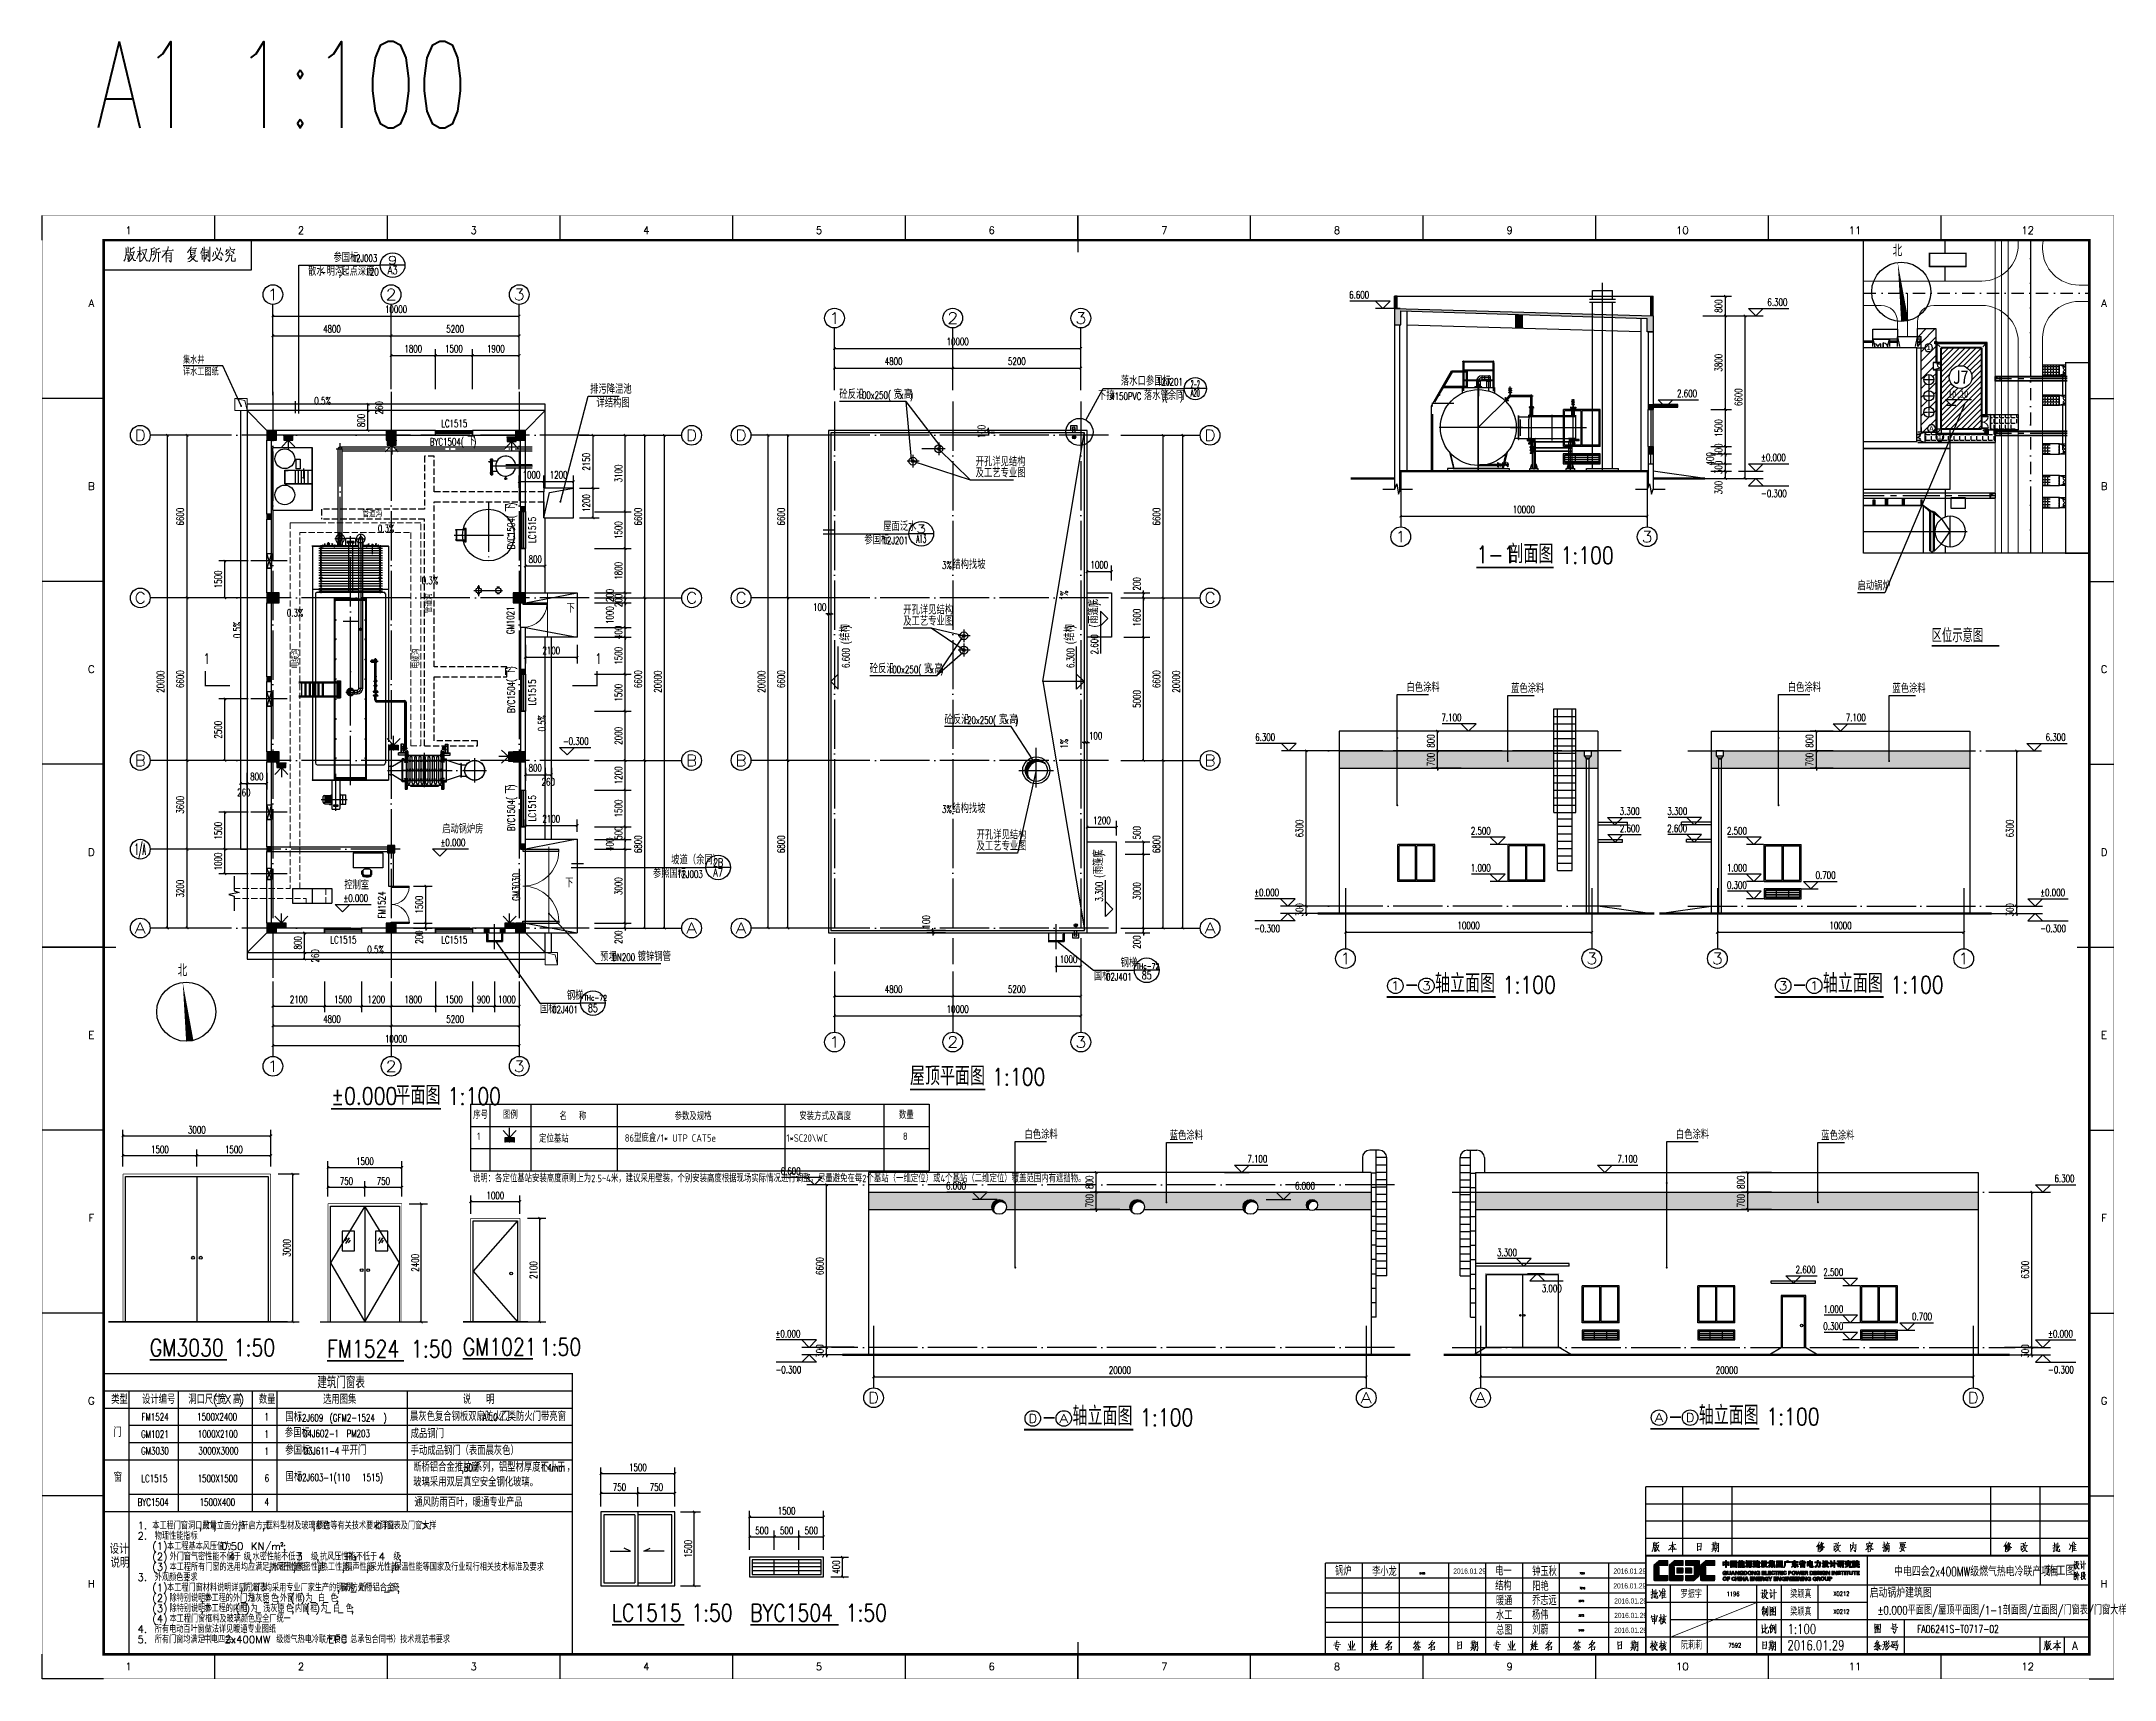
# Model space of a CAD drawing. Header units: millimetres. Extents: x 198973 to 319987, y 50799 to 202761.
# Drawn here: x 198973 to 283123, y 50799 to 117289 of the extents above; entities that cross this region are included whole.
import ezdxf
from ezdxf.enums import TextEntityAlignment as Align

# ---------------------------------------------------------------- set-up
doc = ezdxf.new("R2010")
doc.units = ezdxf.units.MM
doc.header["$LTSCALE"] = 1000
for name, pattern in [('CACHE', [0.375, 0.25, -0.125]), ('CENTER', [2, 1.25, -0.25, 0.25, -0.25]), ('CENTER1', [1.125, 0.75, -0.125, 0.125, -0.125]), ('DASH', [0.35, 0.25, -0.1]), ('DASHDOT', [1, 0.5, -0.25, 0, -0.25]), ('DOTE', [2.42, 2, -0.2, 0.02, -0.2]), ('PHANTOM2', [125, 62.5, -12.5, 12.5, -12.5, 12.5, -12.5])]:
    doc.linetypes.add(name, pattern=pattern)
doc.layers.get('0').update_dxf_attribs({"color": 8})
doc.layers.get('DEFPOINTS').update_dxf_attribs({"color": 8})
for name, color, linetype in [('-人员定位', 6, 'Continuous'), ('-人员定位标注', 4, 'Continuous'), ('01', 8, 'Continuous'), ('3T_WOOD', 8, 'Continuous'), ('4', 8, 'Continuous'), ('AXIS', 8, 'Continuous'), ('AXIS_TEXT', 8, 'Continuous'), ('BM', 8, 'Continuous'), ('BN2', 8, 'DASH'), ('COLUMN', 8, 'Continuous'), ('DIM_ELEV', 8, 'Continuous'), ('DIM_IDEN', 8, 'Continuous'), ('DIM_LEAD', 8, 'Continuous'), ('DIM_SYMB', 8, 'Continuous'), ('DOTE', 8, 'CENTER'), ('E_OTHER', 8, 'Continuous'), ('E_WINDOW', 8, 'Continuous'), ('G-CH', 8, 'Continuous'), ('HQ1', 8, 'Continuous'), ('HQ2', 8, 'Continuous'), ('LATRINE', 8, 'Continuous'), ('PUB_DIM', 8, 'Continuous'), ('PUB_HATCH', 8, 'Continuous'), ('PUB_TAB', 8, 'Continuous'), ('PUB_TEXT', 8, 'Continuous'), ('S-室内标高', 8, 'Continuous'), ('sanshui', 8, 'Continuous'), ('STAIR', 8, 'Continuous'), ('TEXT', 8, 'Continuous'), ('Version', 8, 'Continuous'), ('WALL', 8, 'Continuous'), ('WINDOW', 8, 'Continuous'), ('WINDOW_TEXT', 8, 'Continuous'), ('Z-本期建构筑物', 8, 'Continuous'), ('填充', 8, 'Continuous'), ('排水', 8, 'Continuous'), ('梁', 8, 'Continuous'), ('铺地', 8, 'Continuous'), ('门窗', 8, 'Continuous')]:
    doc.layers.add(name, color=color, linetype=linetype)
for name, color, linetype, lineweight in [('ROAD-CENT', 8, 'CENTER', 0), ('road_mr', 8, 'Continuous', 0), ('Z-综合管架', 8, 'Continuous', 0), ('假想线', 8, 'PHANTOM2', 0), ('层 1', 8, 'Continuous', 0)]:
    doc.layers.add(name, color=color, linetype=linetype, lineweight=lineweight)
doc.layers.get('BN2').off()
doc.styles.add('-GBCBIGGBENOR', font='gbenor.shx', dxfattribs={"width": 0.7, "bigfont": 'gbcbig.shx'})
doc.styles.add('_HZTXT', font='txt.shx', dxfattribs={"width": 0.8, "bigfont": 'HZTXT.shx'})
doc.styles.add('_TCH_AXIS', font='COMPLEX', dxfattribs={"bigfont": 'GBCBIG'})
doc.styles.add('_TCH_DIM', font='SIMPLEX', dxfattribs={"bigfont": 'GBCBIG'})
doc.styles.add('_TCH_DIM_T3', font='SIMPLEX', dxfattribs={"width": 0.705882, "bigfont": 'GBCBIG'})
doc.styles.add('_TCH_LABEL', font='COMPLEX', dxfattribs={"bigfont": 'GBCBIG'})
doc.styles.add('_TCH_WDTABLE', font='SIMPLEX', dxfattribs={"bigfont": 'GBCBIG'})
doc.styles.add('_TCH_WINDOW', font='SIMPLEX', dxfattribs={"height": 3.5, "bigfont": 'GBCBIG'})
doc.styles.add('COMPLEX', font='geditxt.shx', dxfattribs={"bigfont": 'hztxt1.shx'})
doc.styles.add('D', font='geditxt', dxfattribs={"width": 0.75, "bigfont": 'dxt'})
doc.styles.add('gedi', font='geditxt.shx', dxfattribs={"width": 0.8, "bigfont": 'hz.shx'})
doc.styles.add('HT', font='')
doc.styles.add('HZ', font='geditxt.shx', dxfattribs={"width": 0.75, "bigfont": 'hzfs_1.shx'})
doc.styles.add('HZTXT', font='haiwenrs.shx', dxfattribs={"bigfont": 'haiwenhz.shx'})
doc.styles.add('PC_TEXTSTYLE', font='isocp.shx', dxfattribs={"width": 0.8, "bigfont": 'hzfs.shx'})
doc.styles.add('SIMPLEX', font='txt.shx', dxfattribs={"height": 0.2})
doc.styles.get("Standard").update_dxf_attribs({"font": 'txt', "bigfont": 'gbcbig.shx'})
doc.styles.add('TK', font='geditxt.shx', dxfattribs={"width": 0.75, "bigfont": 'hzfs_1.shx'})
doc.styles.add('黑体', font='')
doc.styles.get('HT').set_extended_font_data('SimHei')
doc.styles.get('黑体').set_extended_font_data('SimHei')
doc.linetypes.add('ZIGZAG', pattern='A,0.00254,-5.08,[131,ltypeshp.shx,S=5.08,R=0,X=-5.08,Y=0],-10.16,[131,ltypeshp.shx,S=5.08,R=180,X=5.08,Y=0],-5.08', length=20.32254)
doc.dimstyles.new('_TCH_ARCH&&100', dxfattribs={"dimtxt": 297.5, "dimasz": 100, "dimexe": 250, "dimexo": 300, "dimgap": 126.25, "dimtad": 1, "dimdec": 0, "dimzin": 0, "dimdsep": 46, "dimtxsty": '_TCH_DIM_T3', "dimblk": 'ARCHTICK', "dimcen": 0.09, "dimclrt": 7, "dimazin": 2, "dimtfac": 1, "dimtdec": 0, "dimtix": 1, "dimtmove": 2, "dimatfit": 3, "dimfxl": 0, "dimtolj": 1, "dimtzin": 0, "dimarcsym": 0})
doc.dimstyles.new('_TCH_ARCH&&50', dxfattribs={"dimtxt": 148.75, "dimasz": 50, "dimexe": 125, "dimexo": 150, "dimgap": 50, "dimtad": 1, "dimdec": 0, "dimzin": 0, "dimdsep": 46, "dimtxsty": '_TCH_DIM_T3', "dimblk": 'ARCHTICK', "dimcen": 0.09, "dimclrt": 7, "dimazin": 2, "dimtfac": 1, "dimtdec": 0, "dimtix": 1, "dimtmove": 2, "dimatfit": 3, "dimfxl": 0, "dimtolj": 1, "dimtzin": 0, "dimarcsym": 0})
pattern_1 = [(225, (233591.84226, 36028.68686), (0.08838834765, -0.08838834765), [])]
pattern_2 = [(315, (187660.60868, 36028.68686), (-0.08838834765, -0.08838834765), [])]
pattern_3 = [(225, (235371.84226, 36028.68686), (0.08838834765, -0.08838834765), [])]
pattern_4 = [(315, (189440.60868, 36028.68686), (-0.08838834765, -0.08838834765), [])]
pattern_5 = [(0, (0, 0), (28.125, 56.25), [0, -56.25])]

msp = doc.modelspace()

# ---------------------------------------------------------------- texts
at = {"layer": '-人员定位标注', "style": '-GBCBIGGBENOR'}
for s, p in [('序号', (216496.7, 73559.6)), ('图例', (217705.7, 73565.8)), ('名   称', (220001.1, 73510.1)), ('参数及规格', (224670.4, 73510.1)), ('安装方式及高度', (229736.4, 73510.1)), ('数量', (233776.6, 73559.6)), ('1', (216661.5, 72701.5)), ('定位基站', (219172.9, 72598.5)), ('86型底盒/1* UTP CAT5e', (222649.7, 72628)), ('1*SC20\\WC', (229210.2, 72628.3)), ('8', (233941.3, 72701.5)), ('说明：各定位基站安装高度原则上为2.5~4米，建议采用壁装，个别安装高度根据现场实际情况进行调整，尽量避免在每2个基站（一维定位）或4个基站（二维定位）覆盖范围内有遮挡物。', (216485.4, 70986.8))]:
    msp.add_text(s, height=300, dxfattribs=at).set_placement(p)
at = {"color": 7, "style": 'HZ', "width": 0.7}
msp.add_text('A1 1:100', height=3500, dxfattribs=at).set_placement((201176.1, 113789.2))
at = {"color": 7, "style": 'D', "width": 0.75}
for s, height, p in [('施工图', 400, (280357.4, 55022.4)), ('1:100', 400, (269852.5, 52650.9)), ('%%P0.000平面图/屋顶平面图/1-1剖面图/立面图/门窗表/门窗大样', 340, (273500.9, 53442.5)), ('2016.01.29', 400, (269844, 51988.9))]:
    msp.add_text(s, height=height, rotation=359.999999, dxfattribs=at).set_placement(p)
at = {"style": 'TK', "width": 0.85}
msp.add_attdef('A', (281397.9, 51998.6), '', height=350, dxfattribs=at)
at = {"layer": 'AXIS_TEXT', "style": '_TCH_AXIS'}
for s, height, width, p, p2 in [('1', 452.5, 2.333333, (208140, 106791.1), (208592.5, 106791.1)), ('2', 452.5, 1.5, (212940, 106791.1), (213392.5, 106791.1)), ('3', 452.5, 1.5, (218140, 106791.1), (218592.5, 106791.1)), ('1', 452.5, 2.333333, (230937.4, 105833.4), (231390, 105833.4)), ('2', 452.5, 1.5, (235737.4, 105833.4), (236190, 105833.4)), ('3', 452.5, 1.5, (240937.4, 105833.4), (241390, 105833.4)), ('D', 452.5, 1.235294, (202757.8, 101077.1), (203210.3, 101077.1)), ('D', 452.5, 1.235294, (225138.8, 101077.1), (225591.3, 101077.1)), ('D', 452.5, 1.235294, (227143.6, 101077.1), (227596.2, 101077.1)), ('D', 452.5, 1.235294, (246181.9, 101077.1), (246634.4, 101077.1)), ('1', 452.5, 2.333333, (253921.8, 96960.4), (254374.3, 96960.4)), ('3', 452.5, 1.5, (263921.8, 96960.4), (264374.3, 96960.4)), ('C', 452.5, 1.4, (202757.8, 94477.1), (203210.3, 94477.1)), ('C', 452.5, 1.4, (225138.8, 94477.1), (225591.3, 94477.1)), ('C', 452.5, 1.4, (227143.6, 94477.1), (227596.2, 94477.1)), ('C', 452.5, 1.4, (246181.9, 94477.1), (246634.4, 94477.1)), ('B', 452.5, 1.235294, (202757.8, 87877.1), (203210.3, 87877.1)), ('B', 452.5, 1.235294, (225138.8, 87877.1), (225591.3, 87877.1)), ('B', 452.5, 1.235294, (227143.6, 87877.1), (227596.2, 87877.1)), ('B', 452.5, 1.235294, (246181.9, 87877.1), (246634.4, 87877.1)), ('1/A', 452.55, 0.381818, (202757.8, 84277.1), (203210.3, 84277.1)), ('A', 452.5, 1.166667, (202757.8, 81077.1), (203210.3, 81077.1)), ('A', 452.5, 1.166667, (225138.8, 81077.1), (225591.3, 81077.1)), ('A', 452.5, 1.166667, (227143.6, 81077.1), (227596.2, 81077.1)), ('A', 452.5, 1.166667, (246181.9, 81077.1), (246634.4, 81077.1)), ('1', 452.5, 2.333333, (251678.2, 79838.5), (252130.7, 79838.5)), ('3', 452.5, 1.5, (261678.2, 79838.5), (262130.7, 79838.5)), ('3', 452.5, 1.5, (266774.6, 79838.5), (267227.2, 79838.5)), ('1', 452.5, 2.333333, (276774.6, 79838.5), (277227.2, 79838.5)), ('1', 452.5, 2.333333, (230937.4, 76449.6), (231390, 76449.6)), ('2', 452.5, 1.5, (235737.4, 76449.6), (236190, 76449.6)), ('3', 452.5, 1.5, (240937.4, 76449.6), (241390, 76449.6)), ('1', 452.5, 2.333333, (208140, 75464.8), (208592.5, 75464.8)), ('2', 452.5, 1.5, (212940, 75464.8), (213392.5, 75464.8)), ('3', 452.5, 1.5, (218140, 75464.8), (218592.5, 75464.8)), ('D', 452.5, 1.235294, (232522.5, 62012.6), (232975.1, 62012.6)), ('A', 452.5, 1.166667, (252522.5, 62012.6), (252975.1, 62012.6)), ('A', 452.5, 1.166667, (257159.8, 62012.6), (257612.3, 62012.6)), ('D', 452.5, 1.235294, (277159.8, 62012.6), (277612.3, 62012.6))]:
    msp.add_text(s, height=height, dxfattribs=dict(at, width=width)).set_placement(p, p2, align=Align.FIT)
at = {"layer": 'DIM_LEAD', "color": 7, "style": '_TCH_DIM'}
msp.add_text('管道沟', height=270.07, dxfattribs=at).set_placement((211995.6, 97977.6))
for s, p in [('管道沟', (214827.7, 94081)), ('电缆沟', (209413.7, 91841)), ('电缆沟', (214313.7, 91841))]:
    msp.add_text(s, height=270.07, rotation=90, dxfattribs=at).set_placement(p)
at = {"layer": 'DIM_LEAD', "color": 7, "style": '_TCH_DIM', "width": 0.705882}
for p in [(243410.4, 79649.7), (220989.8, 78363)]:
    msp.add_text('THc-72', height=208.25, dxfattribs=at).set_placement(p)
at = {"layer": 'PUB_HATCH', "style": 'PC_TEXTSTYLE'}
msp.add_text('TH_SUPERPART', height=1e-29, rotation=315, dxfattribs=at).set_placement((258443.6, 102764.8))
at = {"layer": 'PUB_TEXT'}
for s, height, style, p in [('参国标', 337.59, '_TCH_DIM', (210824.7, 108338.2)), ('北', 482.3, '_TCH_DIM', (274118.2, 108563.2)), ('散水', 337.59, '_TCH_DIM', (209796, 107785.7)), ('明沟', 337.59, '_TCH_DIM', (210547.5, 107785.7)), ('起点深度', 337.59, '_TCH_DIM', (211138.9, 107785.7)), ('集水井', 289.36, '_TCH_DIM', (204719.7, 104211.5)), ('详水工图纸', 289.36, '_TCH_DIM', (204719.7, 103731.5)), ('落水口参国标', 337.59, '_TCH_LABEL', (242789.2, 103328.5)), ('排污降温池', 337.59, '_TCH_DIM', (221243.4, 102996.5)), ('详结构图', 337.59, '_TCH_DIM', (221500.4, 102436.5)), ('砼反沿', 337.59, '_TCH_DIM', (231361.8, 102785.7)), ('宽', 337.6, '_TCH_DIM', (233569.1, 102785.7)), ('高', 337.6, '_TCH_DIM', (233984.8, 102785.7)), ('下接', 337.59, '_TCH_LABEL', (241863.4, 102738.3)), ('落水管', 337.59, '_TCH_LABEL', (243724.9, 102738.3)), ('余同', 337.59, '_TCH_LABEL', (244692.2, 102738.3)), ('开孔详见结构', 337.59, '_TCH_DIM', (236893.1, 100051.7)), ('及工艺专业图', 337.59, '_TCH_DIM', (236893.1, 99596.7)), ('屋面泛水', 337.59, '_TCH_DIM', (233143, 97428.4)), ('参国标', 337.59, '_TCH_DIM', (232374.1, 96883.3)), ('结构找坡', 337.59, '_TCH_DIM', (235945.4, 95882.7)), ('启动锅炉', 337.59, '_TCH_DIM', (272688.8, 95016.3)), ('下', 337.6, '_TCH_DIM', (220287.8, 94105.4)), ('开孔详见结构', 337.59, '_TCH_DIM', (233954.6, 94035.9)), ('及工艺专业图', 337.59, '_TCH_DIM', (233954.6, 93580.9)), ('砼反沿', 337.59, '_TCH_DIM', (232594.1, 91649.6)), ('宽', 337.6, '_TCH_DIM', (234801.4, 91649.6)), ('高', 337.6, '_TCH_DIM', (235217.1, 91649.6)), ('白色涂料', 337.59, '_TCH_DIM', (254377.8, 90889.1)), ('蓝色涂料', 337.59, '_TCH_DIM', (258625.5, 90848.4)), ('白色涂料', 337.59, '_TCH_DIM', (269856.6, 90889.1)), ('蓝色涂料', 337.59, '_TCH_DIM', (274104.3, 90848.4)), ('砼反沿', 337.59, '_TCH_DIM', (235629.9, 89585.5)), ('宽', 337.6, '_TCH_DIM', (237837.2, 89585.5)), ('高', 337.6, '_TCH_DIM', (238252.9, 89585.5)), ('结构找坡', 337.59, '_TCH_DIM', (235945.4, 85976.1)), ('开孔详见结构', 337.59, '_TCH_DIM', (236931.7, 84905)), ('坡道（余同）', 337.59, '_TCH_DIM', (224532.2, 83889.7)), ('及工艺专业图', 337.59, '_TCH_DIM', (236931.7, 84450)), ('参照国标', 337.59, '_TCH_DIM', (223791.4, 83340.9)), ('下', 337.6, '_TCH_DIM', (220229, 82958.4)), ('预埋', 337.59, '_TCH_DIM', (221652.6, 79965.4)), ('镀锌钢管', 337.59, '_TCH_DIM', (223174.1, 79965.4)), ('钢梯', 337.59, '_TCH_LABEL', (242778, 79710.4)), ('北', 482.3, '_TCH_DIM', (204503.3, 79341.9)), ('国标', 337.59, '_TCH_LABEL', (241690.8, 79172.7)), ('钢梯', 337.59, '_TCH_LABEL', (220298, 78379.9)), ('国标', 337.59, '_TCH_LABEL', (219210.8, 77842.2)), ('白色涂料', 337.59, '_TCH_DIM', (238871.9, 72737.8)), ('蓝色涂料', 337.59, '_TCH_DIM', (244769.9, 72697.1)), ('白色涂料', 337.59, '_TCH_DIM', (265318.4, 72737.8)), ('蓝色涂料', 337.59, '_TCH_DIM', (271216.3, 72697.1))]:
    msp.add_text(s, height=height, dxfattribs=dict(at, style=style)).set_placement(p)
for s, height, style, width, p in [('12J003', 297.5, '_TCH_DIM', 0.705882, (211561.9, 108338.2)), ('-', 297.5, '_TCH_DIM', 0.705882, (210287.5, 107785.7)), (',', 297.5, '_TCH_DIM', 0.705882, (211038.9, 107785.7)), ('120', 297.5, '_TCH_DIM', 0.705882, (212121.9, 107785.7)), ('6.600', 297.5, '_TCH_DIM', 0.705882, (252056.3, 106854.3)), ('6.300', 297.5, '_TCH_DIM', 0.705882, (269033.2, 106554.3)), ('12J201', 297.5, '_TCH_LABEL', 0.705882, (244263.6, 103328.5)), ('0.5%', 297.5, '_TCH_DIM', 0.705882, (210049.2, 102554.3)), ('100x250(', 297.5, '_TCH_DIM', 0.705882, (232099.1, 102785.7)), ('x', 297.5, '_TCH_DIM', 0.705882, (233814.8, 102785.7)), (')', 297.5, '_TCH_DIM', 0.705882, (234230.6, 102785.7)), ('%%c150PVC', 297.5, '_TCH_LABEL', 0.705882, (242354.9, 102738.3)), (',(', 297.5, '_TCH_LABEL', 0.705882, (244462.2, 102738.3)), (')', 297.5, '_TCH_LABEL', 0.705882, (245183.6, 102738.3)), ('2.600', 297.5, '_TCH_DIM', 0.705882, (265366, 102854.3)), ('%%P0.000', 297.5, '_TCH_DIM', 0.705882, (268773.2, 100254.3)), ('-0.300', 297.5, '_TCH_DIM', 0.705882, (268773.2, 98794.3)), ('0.3%', 297.5, '_TCH_DIM', 0.705882, (212629.3, 97372.1)), ('12J201', 297.5, '_TCH_DIM', 0.705882, (233111.3, 96883.3)), ('1-1', 700, '_HZTXT', 0.8, (257215.5, 96110.9)), ('剖面图', 760.87, '_HZTXT', 0.8, (258522.2, 96110.9)), ('1:100', 700, 'gedi', 0.8, (260634.3, 96080.5)), ('3%', 297.5, '_TCH_DIM', 0.705882, (235525.4, 95882.7)), ('0.3%', 297.5, '_TCH_DIM', 0.705882, (214406.5, 95259)), ('0.3%', 297.5, '_TCH_DIM', 0.705882, (208933.6, 93945.6)), ('区位示意图', 551.18, 'gedi', 0.8, (275696.2, 92902.2)), ('1', 425, '_TCH_LABEL', 0.705882, (205557.3, 92025.5)), ('1', 425, '_TCH_LABEL', 0.705882, (221456.4, 92025.5)), ('100x250(', 297.5, '_TCH_DIM', 0.705882, (233331.4, 91649.6)), ('x', 297.5, '_TCH_DIM', 0.705882, (235047.1, 91649.6)), (')', 297.5, '_TCH_DIM', 0.705882, (235462.9, 91649.6)), ('120x250(', 297.5, '_TCH_DIM', 0.705882, (236367.2, 89585.5)), ('x', 297.5, '_TCH_DIM', 0.705882, (238082.9, 89585.5)), (')', 297.5, '_TCH_DIM', 0.705882, (238498.7, 89585.5)), ('7.100', 297.5, '_TCH_DIM', 0.705882, (255802.5, 89699)), ('7.100', 297.5, '_TCH_DIM', 0.705882, (272217.8, 89699)), ('-0.300', 297.5, '_TCH_DIM', 0.705882, (220138.2, 88736.8)), ('6.300', 297.5, '_TCH_DIM', 0.705882, (248241.8, 88899)), ('6.300', 297.5, '_TCH_DIM', 0.705882, (280324.8, 88899)), ('3%', 297.5, '_TCH_DIM', 0.705882, (235525.4, 85976.1)), ('3.300', 297.5, '_TCH_DIM', 0.705882, (263036.6, 85899)), ('3.300', 297.5, '_TCH_DIM', 0.705882, (264968.7, 85899)), ('2.500', 297.5, '_TCH_DIM', 0.705882, (256992.6, 85099)), ('2.600', 297.5, '_TCH_DIM', 0.705882, (263042, 85199)), ('2.600', 297.5, '_TCH_DIM', 0.705882, (264963.4, 85199)), ('2.500', 297.5, '_TCH_DIM', 0.705882, (267389.4, 85099)), ('%%P0.000', 297.5, '_TCH_DIM', 0.705882, (215171.1, 84623.5)), ('12J003', 297.5, '_TCH_DIM', 0.705882, (224774.3, 83340.9)), ('1.000', 297.5, '_TCH_DIM', 0.705882, (256992.6, 83599)), ('1.000', 297.5, '_TCH_DIM', 0.705882, (267389.4, 83599)), ('0.700', 297.5, '_TCH_DIM', 0.705882, (270991, 83299)), ('%%P0.000', 297.5, '_TCH_DIM', 0.705882, (211227.3, 82363.4)), ('%%P0.000', 297.5, '_TCH_DIM', 0.705882, (248200.1, 82599)), ('0.300', 297.5, '_TCH_DIM', 0.705882, (267388.4, 82899)), ('%%P0.000', 297.5, '_TCH_DIM', 0.705882, (280106.5, 82599)), ('-0.300', 297.5, '_TCH_DIM', 0.705882, (248200.1, 81139)), ('-0.300', 297.5, '_TCH_DIM', 0.705882, (280106.5, 81139)), ('0.5%', 297.5, '_TCH_DIM', 0.705882, (212198.7, 80282.9)), ('DN200', 297.5, '_TCH_DIM', 0.705882, (222144.1, 79965.4)), ('02J401', 297.5, '_TCH_LABEL', 0.705882, (242182.3, 79172.7)), ('轴立面图', 760.87, '_HZTXT', 0.8, (255540.4, 78679.1)), ('1:100', 700, 'gedi', 0.8, (258285.6, 78648.6)), ('轴立面图', 760.87, '_HZTXT', 0.8, (271282.8, 78679.1)), ('1:100', 700, 'gedi', 0.8, (274028.1, 78648.6)), ('-', 700, '_HZTXT', 0.8, (254280.4, 78679.1)), ('-', 700, '_HZTXT', 0.8, (270022.8, 78679.1)), ('02J401', 297.5, '_TCH_LABEL', 0.705882, (219702.3, 77842.2)), ('平面图', 760.87, '_HZTXT', 0.8, (213341.3, 74136.4)), ('屋顶平面图', 760.87, '_HZTXT', 0.8, (234226.5, 74921.1)), ('1:100', 700, 'gedi', 0.8, (237562.1, 74913.5)), ('%%p0.000', 700, '_HZTXT', 0.8, (210728, 74136.4)), ('1:100', 700, 'gedi', 0.8, (215465.7, 74128.8)), ('6.600', 297.5, '_TCH_DIM', 0.705882, (228977.4, 71287.6)), ('7.100', 297.5, '_TCH_DIM', 0.705882, (247922.3, 71787.6)), ('7.100', 297.5, '_TCH_DIM', 0.705882, (262944, 71787.6)), ('6.000', 297.5, '_TCH_DIM', 0.705882, (235692.4, 70687.6)), ('6.000', 297.5, '_TCH_DIM', 0.705882, (249856.6, 70687.6)), ('6.300', 297.5, '_TCH_DIM', 0.705882, (280685.2, 70987.6)), ('3.300', 297.5, '_TCH_DIM', 0.705882, (258055.1, 67987.6)), ('2.600', 297.5, '_TCH_DIM', 0.705882, (270177.9, 67287.6)), ('2.500', 297.5, '_TCH_DIM', 0.705882, (271302.6, 67187.6)), ('3.000', 297.5, '_TCH_DIM', 0.705882, (259874.1, 66527.6)), ('1.000', 297.5, '_TCH_DIM', 0.705882, (271302.6, 65687.6)), ('0.700', 297.5, '_TCH_DIM', 0.705882, (274904.3, 65387.6)), ('%%P0.000', 297.5, '_TCH_DIM', 0.705882, (228770.6, 64687.6)), ('0.300', 297.5, '_TCH_DIM', 0.705882, (271301.6, 64987.6)), ('%%P0.000', 297.5, '_TCH_DIM', 0.705882, (280425.2, 64687.6)), ('GM3030', 700, '_HZTXT', 0.8, (203371.2, 63920.3)), ('1:50', 700, 'gedi', 0.8, (206777.8, 63920.3)), ('FM1524', 700, '_HZTXT', 0.8, (210566.8, 63872.9)), ('1:50', 700, 'gedi', 0.8, (213973.4, 63872.9)), ('GM1021', 700, '_HZTXT', 0.8, (216072.4, 63951.5)), ('1:50', 700, 'gedi', 0.8, (219199.1, 63951.5)), ('-0.300', 297.5, '_TCH_DIM', 0.705882, (228770.6, 63227.6)), ('-0.300', 297.5, '_TCH_DIM', 0.705882, (280425.2, 63227.6)), ('轴立面图', 760.87, '_HZTXT', 0.8, (240822.2, 61117.1)), ('1:100', 700, 'gedi', 0.8, (243567.4, 61086.7)), ('-', 700, '_HZTXT', 0.8, (264984.1, 61150.5)), ('轴立面图', 760.87, '_HZTXT', 0.8, (266244.1, 61150.5)), ('1:100', 700, 'gedi', 0.8, (268989.3, 61120.1)), ('-', 700, '_HZTXT', 0.8, (239562.2, 61117.1)), ('8106', 75, 'HZ', 0.7, (254911.7, 55069.1)), ('7291', 75, 'HZ', 0.7, (261411.7, 55069.1)), (' 中电四会2x400MW级燃气热电冷联产项目  ', 380.315, 'HZ', 0.7, (273993.3, 54989.7)), ('LC1515', 700, '_HZTXT', 0.8, (222128.2, 53158.8)), ('1:50', 700, 'gedi', 0.8, (225348.2, 53158.8)), ('BYC1504', 700, '_HZTXT', 0.8, (227742.5, 53158.8)), ('1:50', 700, 'gedi', 0.8, (231615.8, 53158.8)), ('3079', 75, 'HZ', 0.7, (261366.2, 53947.9)), ('7219', 75, 'HZ', 0.7, (261411.7, 54469.1)), ('罗振宇', 304.25, 'HZ', 0.7, (265511.6, 54110)), ('1196', 178.56, 'HZ', 0.7, (267374.7, 54183.5)), ('梁颖真', 304.25, 'HZ', 0.7, (269960.1, 54110)), ('X0212', 178.56, 'HZ', 0.7, (271706.4, 54189.8)), ('启动锅炉建筑图', 380.31, 'HZ', 0.7, (273183.4, 54127.1)), ('3073', 75, 'HZ', 0.7, (261366.2, 53358.2)), ('梁颖真', 304.25, 'HZ', 0.7, (269960.1, 53392.5)), ('X0212', 178.56, 'HZ', 0.7, (271706.4, 53466.3)), ('2499', 75, 'HZ', 0.7, (261366.2, 52758.2)), ('阮莉莉', 304.25, 'HZ', 0.7, (265522.8, 52029)), ('7592', 178.56, 'HZ', 0.7, (267445.2, 52098.5)), ('FA06241S-T0717-02', 321.413, 'HZ', 0.7, (275109.6, 52690.3))]:
    msp.add_text(s, height=height, dxfattribs=dict(at, style=style, width=width)).set_placement(p)
for s, height, style, width, p, p2 in [('9', 322, '_TCH_LABEL', 1.875, (213025.7, 108247.4), (213428.2, 108247.4)), ('A3', 321.99, '_TCH_LABEL', 0.75, (213025.7, 107844.9), (213428.2, 107844.9)), ('2-2', 289.79, '_TCH_LABEL', 0.4375, (245627.5, 103233.7), (245989.8, 103233.7)), ('A20', 289.79, '_TCH_LABEL', 0.477273, (245627.5, 102871.5), (245989.8, 102871.5)), ('3', 322, '_TCH_LABEL', 1.875, (234485.1, 97345), (234887.6, 97345)), ('A13', 321.99, '_TCH_LABEL', 0.525, (234485.1, 96942.5), (234887.6, 96942.5)), ('A7', 321.99, '_TCH_LABEL', 0.75, (226238.1, 83400.1), (226640.6, 83400.1)), ('2B', 321.99, '_TCH_LABEL', 0.709459, (226238.1, 83802.6), (226640.6, 83802.6)), ('85', 321.99, '_TCH_LABEL', 0.772059, (243636, 79224.5), (244038.5, 79224.5)), ('1', 356.4, '_HZTXT', 3.75, (253752.2, 78780.9), (254108.6, 78780.9)), ('3', 356.4, '_HZTXT', 1.875, (255012.2, 78780.9), (255368.6, 78780.9)), ('3', 356.4, '_HZTXT', 1.875, (269494.7, 78780.9), (269851, 78780.9)), ('1', 356.4, '_HZTXT', 3.75, (270754.7, 78780.9), (271111, 78780.9)), ('85', 321.99, '_TCH_LABEL', 0.772059, (221156.1, 77894), (221558.5, 77894)), ('D', 356.4, '_HZTXT', 1.875, (239034, 61219), (239390.4, 61219)), ('A', 356.4, '_HZTXT', 1.875, (240294, 61219), (240650.4, 61219)), ('A', 356.4, '_HZTXT', 1.875, (264455.9, 61252.3), (264812.3, 61252.3)), ('D', 356.4, '_HZTXT', 1.875, (265715.9, 61252.3), (266072.3, 61252.3))]:
    msp.add_text(s, height=height, dxfattribs=dict(at, style=style, width=width)).set_placement(p, p2, align=Align.FIT)
at = {"layer": 'PUB_TEXT', "style": '_TCH_DIM', "width": 0.705882}
for s, p in [('1%', (240634.8, 94601.6)), (')', (241860, 94384.4)), ('0.5%', (207065, 93067.3)), (')', (231768.7, 93457.5)), (')', (240888.7, 93457.5)), ('(', (241860, 93507.1)), ('(', (231768.7, 92826)), ('6.600', (231768.7, 91856)), ('(', (240888.7, 92826)), ('6.300', (240888.7, 91856)), ('2.600', (241860, 92411.1)), ('0.5%', (219435.7, 89283.1)), ('1%', (240634.8, 88586)), (')', (242055.1, 84220.1)), ('(', (242055.1, 83342.8)), ('3.300', (242055.1, 82372.8))]:
    msp.add_text(s, height=297.5, rotation=90, dxfattribs=at).set_placement(p)
at = {"layer": 'PUB_TEXT', "style": '_TCH_DIM'}
for s, p in [('雨篷底', (241860, 93647.1)), ('结构', (231768.7, 92966)), ('结构', (240888.7, 92966)), ('雨篷底', (242055.1, 83482.8))]:
    msp.add_text(s, height=337.59, rotation=90, dxfattribs=at).set_placement(p)
at = {"layer": 'PUB_TEXT'}
for s, p in [('启动锅炉房', (215241, 85147.1)), ('控制室', (211267.4, 82872.2))]:
    msp.add_text(s, height=334.21, dxfattribs=at).set_placement(p)
at = {"layer": 'PUB_TEXT', "color": 3, "style": 'HZTXT', "width": 0.75}
for s, height, p in [('锅炉', 340.2, (251482.9, 55025.1)), ('李小龙', 340.2, (252987.2, 55003.3)), ('2016.01.29', 211.68, (256281.9, 55095.1)), ('结构', 340.2, (257982.9, 54425.1)), ('电一', 340.2, (257982.9, 55025.1)), ('钟玉秋', 340.2, (259487.2, 55003.3)), ('阳艳', 340.2, (259487.2, 54403.3)), ('2016.01.29', 211.68, (262781.9, 55095.1)), ('2016.01.29', 211.68, (262781.9, 54495.1)), ('暖通', 340.2, (258015.1, 53813.8)), ('乔志远', 340.2, (259482.1, 53825.3)), ('2016.01.29', 211.68, (262814.2, 53883.8)), ('水工', 340.2, (258015.1, 53224.2)), ('杨伟', 340.2, (259482.1, 53235.7)), ('2016.01.29', 211.68, (262814.2, 53294.1)), ('总图', 340.2, (258015.1, 52624.2)), ('刘蔚', 340.2, (259482.1, 52635.7)), ('2016.01.29', 211.68, (262814.2, 52694.1))]:
    msp.add_text(s, height=height, dxfattribs=at).set_placement(p)
at = {"layer": 'WINDOW_TEXT', "style": '_TCH_WINDOW', "width": 0.705882}
for s, p in [('BYC1504(', (214735.5, 100888.5)), (')', (216501.3, 100888.5))]:
    msp.add_text(s, height=297.5, dxfattribs=at).set_placement(p)
at = {"layer": 'WINDOW_TEXT', "style": '_TCH_WINDOW'}
msp.add_text('下', height=337.6, dxfattribs=at).set_placement((216255.5, 100888.5))
at = {"layer": 'WINDOW_TEXT', "style": '_TCH_WINDOW', "width": 0.705882}
for s, p in [(')', (218189.2, 98443.9)), ('BYC1504(', (218189.2, 96678.2)), (')', (218189.2, 91797.2)), ('BYC1504(', (218189.2, 90031.5)), (')', (218189.2, 87001.7)), ('BYC1504(', (218189.2, 85235.9))]:
    msp.add_text(s, height=297.5, rotation=90, dxfattribs=at).set_placement(p)
at = {"layer": 'WINDOW_TEXT', "style": '_TCH_WINDOW'}
for p in [(218189.2, 98198.2), (218189.2, 91551.5), (218189.2, 86755.9)]:
    msp.add_text('下', height=337.6, rotation=90, dxfattribs=at).set_placement(p)

# ---------------------------------------------------------------- blocks, each defined once
blk = doc.blocks.new('GEDI_WK_A1')
at = {"color": 3}
for p, q in [((0, 584), (0, 594)), ((70.08, 584), (70.08, 594)), ((140.17, 584), (140.17, 594)), ((210.25, 584), (210.25, 594)), ((280.33, 584), (280.33, 594)), ((350.42, 584), (350.42, 594)), ((420.5, 584), (420.5, 594)), ((490.58, 584), (490.58, 594)), ((560.67, 584), (560.67, 594)), ((630.75, 584), (630.75, 594)), ((700.83, 584), (700.83, 594)), ((770.92, 584), (770.92, 594)), ((85, 572), (85, 584)), ((25, 572), (85, 572)), ((25, 519.75), (0, 519.75)), ((831, 519.75), (841, 519.75)), ((25, 445.5), (0, 445.5)), ((831, 445.5), (841, 445.5)), ((25, 371.25), (0, 371.25)), ((831, 371.25), (841, 371.25)), ((25, 297), (0, 297)), ((831, 297), (841, 297)), ((25, 222.75), (0, 222.75)), ((831, 222.75), (841, 222.75)), ((25, 148.5), (0, 148.5)), ((831, 148.5), (841, 148.5)), ((25, 74.25), (0, 74.25)), ((831, 74.25), (841, 74.25)), ((0, 0), (0, 10)), ((70.08, 0), (70.08, 10)), ((140.17, 0), (140.17, 10)), ((210.25, 0), (210.25, 10)), ((280.33, 0), (280.33, 10)), ((350.42, 0), (350.42, 10)), ((420.5, 0), (420.5, 10)), ((490.58, 0), (490.58, 10)), ((560.67, 0), (560.67, 10)), ((630.75, 0), (630.75, 10)), ((700.83, 0), (700.83, 10)), ((770.92, 0), (770.92, 10)), ((25, 0), (0, 0)), ((831, 0), (841, 0))]:
    blk.add_line(p, q, dxfattribs=at)
for points, const_width in [([(0, 0), (841, 0), (841, 594), (0, 594)], 0.1), ([(25, 10), (831, 10), (831, 584), (25, 584)], 1)]:
    blk.add_lwpolyline(points, close=True, dxfattribs=dict(at, const_width=const_width))
at = {"color": 3, "const_width": 0.5}
for points in [[(420.5, 579), (420.5, 594)], [(30, 297), (0, 297)], [(826, 297), (841, 297)], [(420.5, 0), (420.5, 15)]]:
    blk.add_lwpolyline(points, dxfattribs=at)
at = {"color": 3}
for s, p in [('1', (35.04, 588)), ('2', (105.12, 588)), ('3', (175.21, 588)), ('4', (245.29, 588)), ('5', (315.38, 588)), ('6', (385.46, 588)), ('7', (455.54, 588)), ('8', (525.62, 588)), ('9', (595.71, 588)), ('10', (665.79, 588)), ('11', (735.87, 588)), ('12', (805.96, 588)), ('1', (35.04, 5)), ('2', (105.12, 5)), ('3', (175.21, 5)), ('4', (245.29, 5)), ('5', (315.38, 5)), ('6', (385.46, 5)), ('7', (455.54, 5)), ('8', (525.62, 5)), ('9', (595.71, 5)), ('10', (665.79, 5)), ('11', (735.87, 5)), ('12', (805.96, 5))]:
    blk.add_text(s, height=3, dxfattribs=at).set_placement(p, align=Align.MIDDLE)
for s, p in [('A', (20, 556.88)), ('A', (837, 556.88)), ('B', (20, 482.62)), ('B', (837, 482.62)), ('C', (20, 408.38)), ('C', (837, 408.38)), ('D', (20, 334.12)), ('D', (837, 334.12)), ('E', (20, 259.88)), ('E', (837, 259.88)), ('F', (20, 185.62)), ('F', (837, 185.62)), ('G', (20, 111.38)), ('G', (837, 111.38)), ('H', (20, 37.12)), ('H', (837, 37.12))]:
    blk.add_text(s, height=3, dxfattribs=at).set_placement(p, align=Align.CENTER)
blk = doc.blocks.new('GEDI_Copyright_2012')
at = {"color": 7, "lineweight": 0}
for points in [[(8.99, -3.43), (9.11, -3.83), (9.11, -5.03), (9.11, -5.93), (9.03, -6.73), (8.9, -7.33), (8.73, -8.03), (8.48, -8.53), (8.22, -8.93)], [(9.11, -6.38), (10.01, -6.28), (9.92, -6.13), (9.92, -8.38), (9.88, -8.08), (9.88, -7.68)], [(9.16, -5.48), (10.39, -5.28)], [(10.81, -3.53), (10.9, -4.03), (10.9, -4.68), (10.81, -5.53), (10.73, -6.33), (10.6, -7.03), (10.47, -7.68), (10.3, -8.23), (10.09, -8.72), (9.84, -9.08)], [(9.88, -3.13), (9.96, -3.43), (9.96, -5.33)], [(11.2, -5.43), (12.56, -5.08), (12.47, -4.93), (12.26, -5.58), (12, -6.38), (11.75, -6.98), (11.45, -7.63), (11.03, -8.23), (10.6, -8.68), (10.26, -9.03)], [(12.43, -3.23), (12.34, -3.38), (11.53, -3.88), (10.98, -4.13)], [(11.15, -6.08), (12.34, -8.63), (13.15, -8.68), (12.38, -8.58), (12.17, -8.28)], [(14.72, -4.88), (14.42, -5.73), (14.08, -6.43), (13.74, -7.13), (13.45, -7.63), (13.36, -7.78)], [(13.62, -5.08), (15.4, -4.68)], [(14.64, -3.13), (14.81, -3.38), (14.76, -3.33), (14.72, -9.13), (14.68, -8.72), (14.72, -8.13)], [(14.72, -5.63), (15.27, -6.03), (15.4, -6.33)], [(15.7, -4.48), (17.52, -4.18), (17.44, -4.03), (17.27, -4.68), (17.1, -5.43), (16.93, -5.93), (16.76, -6.43), (16.55, -6.93), (16.21, -7.48), (15.91, -7.98), (15.61, -8.43), (15.32, -8.72), (15.02, -8.98)], [(15.61, -5.23), (15.87, -5.28), (17.44, -8.72), (18.2, -8.83), (17.44, -8.63), (17.14, -8.08)], [(20.67, -3.38), (20.5, -3.48), (19.35, -4.13), (19.27, -3.73), (19.4, -4.13), (19.4, -5.43), (19.35, -6.23), (19.31, -6.78), (19.22, -7.33), (19.1, -7.83), (18.93, -8.33), (18.72, -8.68), (18.54, -8.98)], [(19.48, -6.38), (19.56, -6.33), (20.54, -6.18), (20.41, -6.23), (20.54, -4.68), (20.63, -4.88), (19.44, -5.13)], [(22.67, -3.58), (21.99, -3.98), (21.35, -4.13), (21.26, -3.73), (21.35, -4.33), (21.31, -4.93), (21.26, -5.58), (21.22, -6.13), (21.13, -6.63), (21.05, -7.18), (20.92, -7.58), (20.71, -7.88), (20.5, -8.23), (20.28, -8.53), (20.07, -8.78), (19.86, -8.98)], [(21.31, -5.53), (23.22, -5.23), (23.09, -5.18), (22.88, -5.28)], [(22.28, -5.43), (22.28, -9.13), (22.24, -8.88), (22.28, -8.48)], [(26.28, -2.98), (26.28, -3.23), (26.02, -4.08), (25.76, -4.68), (25.51, -5.08), (25.04, -5.83), (24.36, -6.63), (23.9, -7.13), (23.6, -7.38)], [(23.98, -4.83), (28.4, -4.43), (28.14, -4.33)], [(25.34, -5.53), (25.43, -5.73), (25.38, -9.03), (25.38, -9.33), (25.34, -9.03), (25.38, -8.68)], [(25.43, -5.73), (27.38, -5.53), (27.38, -5.43), (27.47, -5.53), (27.38, -5.58), (27.38, -9.08), (27.34, -9.28), (26.66, -8.63), (27.34, -9.18)], [(26.96, -6.58), (25.47, -6.73)], [(25.47, -7.68), (26.96, -7.53)], [(28.14, -4.33), (27.8, -4.48)], [(35.45, -3.03), (35.49, -3.23), (34.98, -4.18), (34.52, -4.83), (34.26, -5.23), (34.05, -5.53)], [(35.71, -6.38), (35.71, -6.53), (34.98, -7.43), (34.56, -7.78), (34.26, -8.03)], [(35.62, -6.88), (35.75, -6.98), (37.28, -6.68), (37.23, -6.53), (36.77, -7.33), (36.47, -7.68), (36.17, -7.98), (35.71, -8.38), (35.28, -8.72), (34.81, -8.98), (34.26, -9.23)], [(35.11, -4.08), (36.34, -3.93), (37.87, -3.68), (37.75, -3.63), (37.49, -3.73)], [(35.24, -4.43), (35.28, -4.73), (35.32, -5.58), (35.32, -6.38), (35.28, -6.23), (37.19, -5.93), (37.07, -5.93), (37.15, -4.23), (37.28, -4.38), (35.28, -4.68)], [(36.64, -5.28), (35.36, -5.48)], [(35.54, -7.38), (35.62, -7.43), (37.57, -8.98), (38.3, -8.93), (37.57, -8.93), (37.32, -8.78)], [(39.27, -5.63), (42.08, -5.33), (42.03, -5.33), (41.87, -5.28), (41.65, -5.38)], [(40.12, -3.58), (40.16, -3.88), (39.83, -4.93), (39.66, -5.23)], [(39.87, -6.13), (39.95, -6.68), (39.95, -6.78), (40, -8.28), (39.95, -7.98), (40, -7.73)], [(40, -6.58), (41.95, -6.28), (41.82, -6.13), (41.74, -6.53), (41.69, -7.18), (41.61, -7.63), (41.57, -7.93), (41.44, -8.08), (41.06, -7.58), (41.48, -8.03)], [(40.12, -4.48), (41.74, -4.33)], [(40.8, -3.03), (40.84, -3.28), (40.8, -9.23), (40.72, -8.88), (40.8, -8.53)], [(42.33, -4.33), (42.42, -4.58), (42.42, -7.33), (42.33, -6.83), (42.37, -6.53)], [(43.1, -3.13), (43.18, -3.43), (43.14, -8.23), (43.14, -8.53), (43.1, -8.78), (43.05, -8.88), (42.97, -8.98), (42.37, -8.23), (43.05, -8.88)], [(47.43, -3.48), (47.39, -4.03), (47.17, -4.73), (47, -5.28), (46.71, -5.88), (46.45, -6.48), (46.2, -6.88), (45.86, -7.38), (45.47, -7.78), (45.09, -8.13), (44.67, -8.48), (44.24, -8.72)], [(44.67, -5.43), (44.63, -5.93), (44.5, -6.48), (44.37, -6.83), (44.24, -7.03)], [(45.26, -4.88), (45.43, -5.63), (45.56, -6.18), (45.77, -6.68), (45.99, -7.23), (46.24, -7.63), (46.58, -7.93), (47.05, -8.28), (47.51, -8.43), (47.81, -8.48), (47.94, -8.48), (47.73, -7.78), (47.64, -7.13), (47.81, -8.48)], [(45.82, -3.53), (46.07, -3.93), (46.24, -4.28), (46.32, -4.48), (46.32, -4.63)], [(47.64, -5.43), (48.07, -5.93), (48.36, -6.28), (48.49, -6.58)], [(51.21, -5.48), (51.21, -5.83), (51.08, -6.58), (50.95, -7.03), (50.83, -7.43), (50.7, -7.78), (50.53, -8.13), (50.32, -8.43), (50.06, -8.68), (49.77, -8.93), (49.43, -9.18)], [(50.91, -4.68), (50.83, -4.98), (50.44, -5.43), (50.06, -5.83), (49.81, -6.03), (49.55, -6.23)], [(50.06, -3.98), (50.02, -4.33), (49.94, -4.58), (49.85, -4.83), (49.77, -4.98), (49.68, -5.03), (50.02, -4.43), (53.29, -4.13), (53.16, -4.03), (52.78, -4.83)], [(49.98, -6.68), (52.19, -6.43), (52.06, -6.28), (52.02, -6.58), (51.93, -8.18), (51.97, -8.63), (52.06, -8.78), (52.19, -8.88), (52.4, -8.88), (52.61, -8.88), (53.21, -8.88), (53.42, -8.78), (53.46, -8.72), (53.42, -7.68), (53.42, -8.78)], [(51.21, -3.03), (51.47, -3.58), (51.55, -3.93)], [(51.76, -4.78), (52.27, -5.13), (52.65, -5.43), (52.83, -5.68), (52.91, -5.88)]]:
    blk.add_lwpolyline(points, dxfattribs=at)
blk = doc.blocks.new('_RAINH')
for p, q in [((-150, 0), (-150, -200)), ((150, 0), (-150, 0)), ((150, -200), (150, 0)), ((-150, -200), (150, -200)), ((-150, -200), (-75, -280)), ((-75, -280), (75, -280)), ((-75, -280), (-75, -330)), ((-75, -330), (75, -330)), ((75, -280), (150, -200)), ((75, -330), (75, -280))]:
    blk.add_line(p, q)
blk = doc.blocks.new('GEDI_TQ_2012')
at = {"color": 2}
for p, q in [((-90, 0), (-90, 40)), ((-20, 40), (-20, 28)), ((0, 28), (-180, 28)), ((-170, 0), (-170, 28)), ((-155, 0), (-155, 28)), ((-135, 0), (-135, 28)), ((-125, 0), (-125, 28)), ((-110, 14), (-110, 28)), ((-90, 21), (-180, 21)), ((0, 14), (-170, 14)), ((-75, 0), (-75, 14)), ((0, 7), (-180, 7)), ((-20, 0), (-20, 7)), ((-10, 0), (-10, 7))]:
    blk.add_line(p, q, dxfattribs=at)
at = {"color": 7}
for p, q in [((0, 40), (0, 0)), ((0, 0), (-180, 0))]:
    blk.add_line(p, q, dxfattribs=at)
at = {"color": 2, "const_width": 0.8}
for points in [[(-180, 40), (0, 40)], [(-180, 0), (-180, 40)]]:
    blk.add_lwpolyline(points, dxfattribs=at)
at = {"color": 7, "lineweight": 0}
for points in [[(-6.33, 36.55), (-5.75, 36.67), (-5.83, 36.78), (-5.85, 36.55), (-5.87, 35.03), (-5.98, 34.92), (-5.53, 35.51)], [(-6, 37.76), (-5.75, 37.36), (-5.7, 37.18)], [(-5.25, 36.2), (-4.41, 36.35), (-4.47, 36.44), (-4.56, 36.2), (-4.67, 35.92), (-4.77, 35.69), (-4.88, 35.49), (-5.05, 35.23), (-5.25, 35), (-5.44, 34.8), (-5.6, 34.66), (-5.72, 34.57)], [(-5.16, 37.81), (-5.14, 37.55), (-5.14, 37.27), (-5.19, 37.01), (-5.25, 36.75), (-5.34, 36.58), (-5.42, 36.44), (-5.53, 36.29)], [(-5.27, 35.94), (-5.23, 35.94), (-4.44, 34.68), (-4.02, 34.66), (-4.44, 34.75), (-4.54, 34.85)], [(-5.12, 37.58), (-4.54, 37.64), (-4.58, 37.73), (-4.65, 37.5), (-4.65, 37.29), (-4.65, 37.12), (-4.65, 36.93), (-4.62, 36.84), (-4.58, 36.75), (-4.5, 36.72), (-4.39, 36.69), (-4.24, 36.69), (-4.15, 36.72), (-4.09, 36.78)], [(-3.72, 36.58), (-3.12, 36.69), (-3.16, 36.75), (-3.2, 34.97), (-3.29, 34.85), (-2.71, 35.66)], [(-3.4, 37.87), (-3.23, 37.58), (-3.14, 37.44), (-3.1, 37.27)], [(-2.84, 36.58), (-1.44, 36.72), (-1.53, 36.75), (-1.7, 36.69)], [(-2.18, 37.95), (-2.15, 37.76), (-2.15, 34.4), (-2.18, 34.63), (-2.15, 34.92)], [(-177.98, 25.15), (-177.93, 25.15), (-176.95, 25.38)], [(-177.37, 26.49), (-177.34, 26.23), (-177.39, 22.82), (-177.42, 22.69), (-177.81, 23.05), (-177.42, 22.76)], [(-176.69, 25.93), (-176.64, 25.77), (-176.67, 23.05), (-176.78, 22.95), (-176.22, 23.48)], [(-176, 26.32), (-175.94, 26.13), (-176, 23.7), (-175.97, 23.41), (-175.97, 23.21), (-175.94, 23.05), (-175.89, 22.92), (-175.81, 22.82), (-175.75, 22.79), (-175.64, 22.76), (-175.53, 22.76), (-175.25, 22.76), (-175.17, 22.82), (-175.13, 22.85), (-175.22, 23.7), (-175.17, 22.82), (-175.22, 22.79)], [(-174.61, 23.8), (-174.58, 23.84), (-174.33, 23.54), (-173.77, 25.31)], [(-174.55, 25.93), (-174.33, 25.64), (-174.19, 25.28)], [(-173.08, 26.68), (-173.08, 26.53), (-173.3, 25.84), (-173.52, 25.31), (-173.77, 24.79)], [(-173.35, 25.51), (-173.32, 23.28), (-173.35, 22.85), (-173.39, 22.52), (-173.39, 22.82)], [(-173.19, 25.41), (-171.85, 25.64), (-171.9, 25.67), (-172.15, 25.6), (-172.58, 25.51), (-172.58, 23.15)], [(-172.69, 26.65), (-172.46, 26.13), (-172.46, 26), (-172.44, 25.84)], [(-132.89, 26.22), (-132.56, 25.75), (-132.5, 25.56)], [(-131.81, 26.28), (-131.78, 25.99), (-131.78, 25.66), (-131.83, 25.36), (-131.92, 25.06), (-132.03, 24.87), (-132.14, 24.7), (-132.28, 24.55)], [(-131.75, 26.02), (-131, 26.08), (-131.06, 26.19), (-131.14, 25.92), (-131.14, 25.69), (-131.14, 25.5), (-131.14, 25.27), (-131.11, 25.17), (-131.06, 25.06), (-130.94, 25.03), (-130.81, 25), (-130.61, 25), (-130.5, 25.03), (-130.42, 25.1)], [(-129.52, 26.35), (-129.3, 26.02), (-129.19, 25.86), (-129.14, 25.66)], [(-127.94, 26.44), (-127.91, 26.22), (-127.91, 22.38), (-127.94, 22.64), (-127.91, 22.97)], [(-6.12, 33.46), (-6.07, 33.14), (-6.07, 30.21), (-6.12, 30.42), (-6.1, 30.67)], [(-6.06, 33.14), (-5.48, 33.2), (-5.54, 33.25), (-5.82, 32.54), (-5.82, 32.48), (-5.78, 32.39), (-5.71, 32.28), (-5.67, 32.16), (-5.63, 32.05), (-5.6, 31.87), (-5.6, 31.73), (-5.63, 31.59), (-5.64, 31.47), (-5.69, 31.39), (-5.93, 31.68)], [(-5.15, 32.22), (-5.11, 32.05), (-5.15, 31.99), (-5.15, 31.76), (-5.17, 31.42), (-5.22, 31.19), (-5.26, 30.96), (-5.32, 30.76), (-5.43, 30.59), (-5.54, 30.44), (-5.64, 30.3), (-5.78, 30.16)], [(-4.87, 33.6), (-4.87, 33.46), (-4.94, 33.25), (-5.05, 32.96), (-5.15, 32.71), (-5.26, 32.48), (-5.37, 32.28), (-5.49, 32.08)], [(-4.91, 33.22), (-4.27, 32.08), (-4.01, 32.02), (-4.27, 32.13), (-4.42, 32.34)], [(-4.73, 32.25), (-4.68, 32.16), (-4.7, 32.13), (-4.68, 30.09), (-4.7, 30.33), (-4.68, 30.59)], [(-3.56, 31.11), (-2.68, 31.56)], [(-3.22, 33.25), (-3.2, 33), (-3.2, 30.27), (-3.2, 30.5), (-3.2, 30.73)], [(-2.7, 33.34), (-2.91, 33.14), (-3.17, 33)], [(-3.17, 32.54), (-2.73, 32.65)], [(-2.73, 32.11), (-3.17, 31.96)], [(-2.42, 31.87), (-2.4, 31.87), (-1.71, 31.96), (-1.75, 32.05), (-1.86, 31.73), (-1.93, 31.53), (-1.99, 31.37), (-2.07, 31.19), (-2.18, 31.02), (-2.31, 30.85), (-2.42, 30.73), (-2.55, 30.61), (-2.7, 30.47), (-2.8, 30.38), (-2.91, 30.3)], [(-2.38, 33.4), (-2.33, 33.14), (-2.36, 32.74), (-2.38, 32.48), (-2.42, 32.31), (-2.47, 32.16), (-2.53, 32.08), (-2.59, 31.96)], [(-2.47, 31.65), (-2.4, 31.56), (-1.73, 30.47), (-1.41, 30.47), (-1.71, 30.5), (-1.82, 30.61)], [(-2.33, 33.17), (-1.8, 33.29), (-1.84, 33.31), (-1.9, 33.14), (-1.93, 32.91), (-1.93, 32.6), (-1.9, 32.46), (-1.89, 32.37), (-1.82, 32.34), (-1.73, 32.28), (-1.47, 32.34)], [(-177.95, 24.1), (-176.95, 24.72)], [(-176.22, 24.65), (-176.64, 24.49)], [(-175.28, 25.18), (-175.36, 24.95), (-175.97, 24.23)], [(-173.13, 23.08), (-171.71, 23.24)], [(-173.08, 24.68), (-171.99, 24.85)], [(-173.05, 23.9), (-171.96, 24.07)], [(-133.31, 24.84), (-132.56, 24.97), (-132.67, 25.1), (-132.7, 24.84), (-132.73, 23.1), (-132.87, 22.97), (-132.28, 23.66)], [(-133.08, 17.86), (-131.23, 18.06), (-131.26, 18.06), (-131.37, 18.1), (-131.51, 18.03)], [(-132.51, 19.21), (-132.49, 19.01), (-132.71, 18.32), (-132.82, 18.13)], [(-132.68, 17.54), (-132.63, 17.18), (-132.63, 17.11), (-132.6, 16.13), (-132.63, 16.32), (-132.6, 16.49)], [(-132.6, 17.24), (-131.32, 17.44), (-131.4, 17.54), (-131.46, 17.27), (-131.48, 16.85), (-131.54, 16.55), (-131.57, 16.35), (-131.65, 16.25), (-131.9, 16.58), (-131.62, 16.29)], [(-131.92, 24.45), (-130.83, 24.61), (-130.92, 24.7), (-131.03, 24.45), (-131.17, 24.12), (-131.31, 23.86), (-131.44, 23.62), (-131.67, 23.33), (-131.92, 23.07), (-132.17, 22.84), (-132.37, 22.67), (-132.53, 22.58)], [(-132.51, 18.62), (-131.46, 18.72)], [(-132.07, 19.57), (-132.04, 19.41), (-132.07, 15.5), (-132.13, 15.73), (-132.07, 15.96)], [(-131.94, 24.15), (-131.89, 24.15), (-130.86, 22.7), (-130.33, 22.67), (-130.86, 22.77), (-131, 22.9)], [(-131.07, 18.72), (-131.01, 18.55), (-131.01, 16.75), (-131.07, 17.08), (-131.04, 17.27)], [(-130.57, 19.5), (-130.51, 19.3), (-130.53, 16.16), (-130.53, 15.96), (-130.57, 15.8), (-130.59, 15.73), (-130.65, 15.66), (-131.04, 16.16), (-130.59, 15.73)], [(-129.94, 24.87), (-129.16, 25), (-129.22, 25.06), (-129.27, 23.03), (-129.39, 22.9), (-128.63, 23.83)], [(-129.65, 19.44), (-129.59, 19.01), (-129.53, 15.63), (-129.56, 15.99), (-127.59, 15.99), (-127.73, 16.03), (-128, 15.99)], [(-129.56, 19.01), (-127.22, 19.21), (-127.3, 19.3), (-127.36, 19.01), (-127.39, 16.06), (-127.41, 15.73), (-127.61, 15.99)], [(-128.79, 18.49), (-128.67, 18.46), (-127.89, 18.55), (-127.98, 18.65), (-128.34, 18.03), (-128.61, 17.7), (-128.86, 17.44), (-129.11, 17.21), (-129.4, 17.05)], [(-128.64, 18.98), (-128.64, 18.82), (-128.9, 18.32), (-129.2, 17.93), (-129.34, 17.77)], [(-128.84, 18.13), (-128.75, 18.13), (-127.89, 17.27), (-127.59, 17.27), (-127.89, 17.34), (-128.03, 17.41)], [(-128.8, 24.87), (-126.99, 25.03), (-127.1, 25.06), (-127.33, 25)], [(-128.7, 17.3), (-128.39, 17.08), (-128.25, 16.91)], [(-177.7, 15.74), (-177.7, 15.44), (-177.75, 15.21), (-177.81, 14.98), (-177.86, 14.81)], [(-177.7, 15.38), (-175.19, 15.57), (-175.25, 15.67), (-175.58, 15.14)], [(-177.45, 14.85), (-177.39, 14.55), (-177.28, 13.11), (-177.31, 13.37), (-175.92, 13.5), (-176.08, 13.53), (-176.39, 13.47)], [(-175.92, 13.5), (-175.81, 13.34), (-175.64, 14.91), (-175.58, 14.78), (-177.34, 14.55)], [(-177.06, 14.03), (-176.06, 14.16)], [(-176.69, 16.29), (-176.53, 15.96), (-176.47, 15.74)], [(-176.58, 15.27), (-176.53, 15.21), (-176.55, 12.22), (-176.62, 12.52), (-176.55, 12.88)], [(-173.86, 14.88), (-174.11, 14.36), (-174.3, 13.96), (-174.47, 13.67), (-174.69, 13.37)], [(-173.46, 15.11), (-174.55, 14.91)], [(-173.97, 16.25), (-173.86, 16.1), (-173.89, 16.13), (-173.89, 12.26), (-173.91, 12.55), (-173.89, 12.88)], [(-173.86, 14.66), (-173.49, 14.26)], [(-172.02, 14.16), (-172.1, 13.93), (-172.44, 13.41), (-172.77, 13.08), (-173.13, 12.72), (-173.44, 12.45), (-173.69, 12.26)], [(-172.21, 14.81), (-172.24, 14.66), (-172.58, 14.16), (-172.6, 14.13), (-172.85, 13.8), (-173.13, 13.47), (-173.44, 13.17)], [(-173.24, 15.14), (-171.68, 15.41), (-171.79, 15.44), (-172.02, 15.34)], [(-172.69, 15.17), (-172.71, 14.98), (-173.19, 14.19), (-173.24, 14.16), (-172.38, 14.39)], [(-172.77, 16.19), (-172.58, 15.86), (-172.55, 15.74), (-172.58, 15.64)], [(-172.55, 13.27), (-171.99, 12.72), (-171.88, 12.45), (-172.04, 12.78)], [(-132.88, 11.96), (-132.59, 11.77), (-132.76, 11.83), (-132.7, 8.68), (-132.88, 8.55), (-131.82, 9.44)], [(-132.56, 10.42), (-131.95, 10.62)], [(-131.73, 12.32), (-131.5, 12.09), (-131.59, 12.16), (-131.59, 11.47), (-131.59, 10.78), (-131.59, 10.16), (-131.59, 9.7), (-131.59, 9.67), (-131.59, 9.53), (-131.57, 8.91), (-131.48, 8.75), (-131.37, 8.65), (-131.12, 8.58), (-130.62, 8.62), (-130.26, 8.72), (-130.23, 8.75), (-130.28, 9.6)], [(-131.59, 10), (-130.78, 10.84), (-130.64, 11.14)], [(-129.06, 12.31), (-129.08, 12.14), (-129.42, 11.42), (-129.69, 10.99), (-129.92, 10.6)], [(-129.36, 11.42), (-129.38, 8.63), (-129.42, 8.82), (-129.42, 8.86), (-129.38, 9.15)], [(-128.58, 11.55), (-128.55, 11.48), (-128.69, 11.02), (-128.83, 10.6), (-128.97, 10.3), (-129.08, 10.07)], [(-128.58, 10.93), (-128.02, 11.02), (-128.08, 11.12), (-128.14, 10.76), (-128.25, 10.43), (-128.3, 10.17), (-128.41, 9.91), (-128.55, 9.68), (-128.69, 9.42), (-128.83, 9.22), (-128.97, 8.99), (-129.08, 8.89)], [(-129.02, 11.65), (-128.97, 11.62), (-128.91, 11.62), (-127.94, 11.81), (-128.02, 11.81), (-128.16, 11.75)], [(-128.86, 10.43), (-128.61, 10.24), (-128.55, 10.07)], [(-128.81, 16.75), (-128.45, 16.52), (-128.28, 16.35)], [(-127.35, 12.27), (-127.24, 12.14), (-127.3, 12.11), (-127.27, 8.86), (-127.27, 8.82), (-127.3, 8.63), (-127.35, 8.57), (-127.8, 9.06), (-127.35, 8.6), (-127.3, 8.73)], [(-127.77, 11.38), (-127.71, 11.32), (-127.77, 11.29), (-127.77, 9.71), (-127.8, 9.88), (-127.77, 10.07)], [(-87.07, 12.4), (-87.01, 11.97), (-86.96, 8.6), (-86.99, 8.96), (-85.02, 8.96), (-85.15, 8.99), (-85.43, 8.96)], [(-86.99, 11.97), (-84.65, 12.18), (-84.73, 12.27), (-84.79, 11.97), (-84.82, 9.02), (-84.84, 8.7), (-85.04, 8.96)], [(-86.21, 11.45), (-86.1, 11.42), (-85.32, 11.52), (-85.4, 11.61), (-85.77, 10.99), (-86.04, 10.66), (-86.29, 10.41), (-86.54, 10.17), (-86.83, 10.01)], [(-86.07, 11.94), (-86.07, 11.78), (-86.32, 11.29), (-86.63, 10.89), (-86.76, 10.73)], [(-86.26, 11.09), (-86.18, 11.09), (-85.32, 10.24), (-85.02, 10.24), (-85.32, 10.3), (-85.45, 10.37)], [(-86.24, 9.72), (-85.88, 9.49), (-85.71, 9.32)], [(-86.13, 10.27), (-85.82, 10.04), (-85.68, 9.88)], [(-80.58, 10.6), (-80.22, 10.6), (-79.49, 10.66), (-77.71, 10.89), (-77.91, 10.93), (-78.18, 10.86)], [(-79.83, 12.5), (-79.72, 12.11), (-79.72, 10.96), (-79.72, 11.25), (-78.38, 11.42), (-78.61, 11.42), (-78.55, 12.24), (-78.52, 12.37), (-78.47, 12.27), (-78.66, 12.24), (-79.72, 12.11)], [(-79.53, 10.66), (-79.72, 9.88), (-79.78, 10.01), (-78.3, 10.21), (-78.38, 10.33), (-78.38, 10.21), (-78.55, 9.64), (-78.66, 9.28), (-78.8, 8.99), (-78.91, 8.77), (-78.99, 8.6), (-79.06, 8.56), (-79.55, 9.32), (-79.02, 8.63)], [(-177.42, 4.21), (-177.59, 3.75), (-177.79, 3.36), (-177.98, 2.99), (-178.2, 2.66)], [(-177.03, 4.44), (-178.09, 4.21)], [(-177.51, 5.52), (-177.36, 5.32), (-177.42, 5.39), (-177.42, 1.52), (-177.48, 1.75), (-177.42, 2.08)], [(-177.4, 4.05), (-177, 3.61)], [(-175.92, 3.75), (-175.89, 3.49), (-176.05, 3.03), (-176.23, 2.66), (-176.42, 2.37), (-176.59, 2.14), (-176.75, 1.91), (-176.95, 1.72), (-177.2, 1.52)], [(-176.42, 4.24), (-176.45, 3.97), (-176.73, 3.52), (-176.92, 3.19), (-177.03, 3.06)], [(-176.78, 4.47), (-175.36, 4.7), (-175.47, 4.74), (-175.62, 4.66)], [(-176.67, 3.29), (-176.59, 3.22), (-175.62, 1.72), (-175.08, 1.68), (-175.58, 1.78), (-175.72, 1.91)], [(-176.36, 5.52), (-176.2, 5.22), (-176.14, 5.03), (-176.14, 4.83)], [(-175.89, 4.24), (-175.55, 3.88), (-175.47, 3.72), (-175.36, 3.52)], [(-173.79, 4.15), (-174.04, 3.62), (-174.24, 3.23), (-174.4, 2.93), (-174.63, 2.63)], [(-173.4, 4.37), (-174.49, 4.18)], [(-173.9, 5.52), (-173.79, 5.36), (-173.82, 5.39), (-173.82, 1.52), (-173.84, 1.82), (-173.82, 2.15)], [(-173.79, 3.92), (-173.43, 3.52)], [(-171.95, 3.43), (-172.03, 3.2), (-172.37, 2.67), (-172.7, 2.34), (-173.07, 1.98), (-173.37, 1.72), (-173.63, 1.52)], [(-172.14, 4.08), (-172.17, 3.92), (-172.51, 3.43), (-172.54, 3.39), (-172.79, 3.06), (-173.07, 2.74), (-173.37, 2.44)], [(-173.18, 4.41), (-171.62, 4.67), (-171.73, 4.7), (-171.95, 4.6)], [(-172.62, 4.44), (-172.64, 4.24), (-173.12, 3.46), (-173.18, 3.43), (-172.32, 3.65)], [(-172.7, 5.46), (-172.51, 5.13), (-172.48, 5), (-172.51, 4.9)], [(-172.48, 2.54), (-171.92, 1.98), (-171.81, 1.72), (-171.98, 2.05)], [(-132.58, 5.19), (-132.52, 4.86), (-132.49, 4.14), (-132.47, 3.38), (-132.47, 3.28), (-132.47, 2.76), (-132.47, 2.07), (-132.47, 2.3), (-131.38, 2.5), (-131.16, 2.26), (-131.1, 2.56), (-131.1, 2.95), (-131.07, 3.71), (-131.05, 4.5), (-131.05, 5.15), (-131.01, 5.05), (-132.49, 4.83)], [(-132.47, 3.64), (-131.38, 3.84), (-131.49, 3.87), (-131.74, 3.74)], [(-130.14, 2.73), (-128.42, 2.98), (-128.5, 3.02), (-128.61, 2.92)], [(-129.51, 2.53), (-129.53, 2.36), (-129.76, 2.04), (-129.95, 1.81), (-130.14, 1.64)], [(-130.06, 4.59), (-128.42, 4.79)], [(-129.62, 5.48), (-129.56, 5.28), (-129.56, 2.83)], [(-129.53, 4.04), (-129.03, 4.14)], [(-129.51, 3.48), (-129.06, 3.58)], [(-129.06, 2.62), (-128.75, 2.23), (-128.75, 2.07), (-128.86, 2.36)], [(-128.84, 5.67), (-128.78, 5.48), (-128.86, 2.92)], [(-128.2, 5.22), (-128.11, 4.86), (-128.11, 4.14), (-128.14, 3.34), (-128.2, 2.86), (-128.34, 2.33), (-128.5, 2), (-128.81, 1.51)], [(-128.14, 3.15), (-128.09, 3.15), (-127.64, 3.25)], [(-128.11, 4.83), (-127.28, 4.99), (-127.36, 5.09), (-127.36, 4.07), (-127.36, 4), (-127.33, 2.53), (-127.36, 1.97), (-127.39, 1.64), (-127.41, 1.54), (-127.84, 1.97), (-127.44, 1.67)], [(-128.09, 4), (-127.61, 4.11)], [(-86.29, 4.83), (-85.23, 5.06), (-85.32, 5.12), (-85.38, 4.99), (-85.54, 4.66), (-85.71, 4.43), (-85.9, 4.2), (-86.1, 4.01), (-86.32, 3.81), (-86.51, 3.65), (-86.76, 3.45), (-86.96, 3.32), (-87.21, 3.19), (-87.38, 3.09), (-87.46, 3.06)], [(-86.35, 2.79), (-86.71, 2.27), (-86.88, 2.11), (-87.01, 1.94), (-87.13, 1.87), (-87.21, 1.84)], [(-86.1, 5.68), (-86.13, 5.45), (-86.24, 5.12), (-86.4, 4.86), (-86.69, 4.47), (-86.85, 4.3), (-86.99, 4.17)], [(-86.8, 3.06), (-85.02, 3.19), (-85.15, 3.22), (-85.32, 3.15)], [(-85.9, 3.71), (-85.9, 1.51), (-86.46, 2.11), (-85.9, 1.61)], [(-86.38, 4.53), (-86.32, 4.53), (-86.02, 4.3), (-85.77, 4.07), (-85.45, 3.84), (-85.15, 3.58), (-84.93, 3.42), (-84.21, 3.28), (-84.79, 3.42), (-85.15, 3.61)], [(-85.93, 3.81), (-85.9, 3.71)], [(-85.57, 2.83), (-85.23, 2.53), (-84.98, 2.27), (-84.73, 1.94)], [(-83.93, 3.81), (-82.04, 4.04), (-82.15, 4.07), (-82.31, 4.01)], [(-83.12, 5.12), (-83.15, 4.17), (-83.15, 3.81), (-83.17, 3.51), (-83.23, 3.19), (-83.31, 2.89), (-83.42, 2.63), (-83.53, 2.37), (-83.71, 2.14), (-83.84, 1.98), (-83.9, 1.87)], [(-83.67, 5.09), (-82.2, 5.32), (-82.29, 5.32), (-82.45, 5.25)], [(-82.51, 5.22), (-82.54, 1.94), (-82.56, 2.11), (-82.54, 2.37)], [(-81.05, 3.61), (-81.11, 3.48), (-81.25, 3.22), (-81.39, 2.99), (-81.56, 2.73), (-81.78, 2.43), (-82, 2.14), (-82.2, 1.98), (-82.4, 1.81), (-82.56, 1.71)], [(-81.28, 4.59), (-81.34, 4.43), (-81.45, 4.2), (-81.61, 3.97), (-81.81, 3.71), (-81.97, 3.48), (-82.09, 3.35), (-82.25, 3.19)], [(-81.36, 5.55), (-81.39, 5.39), (-81.53, 5.19), (-81.7, 4.92), (-81.86, 4.73), (-82, 4.56), (-82.11, 4.43)], [(-79.75, 4.92), (-79.75, 4.79), (-80.03, 4.2), (-80.28, 3.71), (-80.47, 3.45), (-80.69, 3.15)], [(-80.39, 4.99), (-79.19, 5.09), (-79.27, 5.12), (-79.44, 5.06)], [(-80.11, 3.94), (-80.08, 2.56), (-80.08, 2.96), (-79.47, 3.06), (-79.55, 3.03), (-79.44, 4.04), (-79.38, 3.94), (-80.11, 3.81)], [(-79.58, 2.63), (-78.22, 2.83), (-78.3, 2.86), (-78.52, 2.76)], [(-78.86, 4.83), (-79.06, 3.42), (-79.11, 3.48), (-77.63, 3.65), (-77.68, 3.78), (-77.75, 3.42), (-77.86, 2.7), (-77.97, 2.2), (-78.08, 1.9), (-78.16, 1.78), (-78.22, 1.71), (-78.61, 2.23), (-78.18, 1.78)], [(-78.99, 5.25), (-77.91, 5.35), (-77.97, 5.51), (-78.3, 3.55)], [(-18, 5.38), (-17.91, 5.12), (-17.91, 4.33), (-17.91, 3.74), (-17.97, 3.22), (-18.05, 2.83), (-18.16, 2.36), (-18.33, 2.03), (-18.5, 1.77)], [(-17.91, 3.44), (-17.33, 3.51), (-17.39, 3.61), (-17.39, 2.14), (-17.41, 2.33), (-17.41, 2.59)], [(-17.89, 4.03), (-17.08, 4.17)], [(-16.8, 5.31), (-16.74, 4.99), (-16.74, 4.56), (-16.8, 4), (-16.85, 3.48), (-16.94, 3.02), (-17.03, 2.59), (-17.14, 2.23), (-17.27, 1.9), (-17.44, 1.67)], [(-17.41, 5.58), (-17.36, 5.38), (-17.36, 4.13)], [(-16.55, 4.06), (-15.65, 4.3), (-15.72, 4.39), (-15.85, 3.97), (-16.02, 3.44), (-16.19, 3.05), (-16.38, 2.62), (-16.66, 2.23), (-16.94, 1.94), (-17.16, 1.7)], [(-15.74, 5.51), (-15.79, 5.41), (-16.33, 5.08), (-16.69, 4.92)], [(-16.58, 3.64), (-15.79, 1.97), (-15.27, 1.94), (-15.77, 2), (-15.9, 2.2)], [(-13.2, 4.38), (-13.51, 3.79), (-13.78, 3.3), (-14.09, 2.94), (-14.45, 2.58), (-14.76, 2.31)], [(-14.48, 4.28), (-11.72, 4.58), (-11.84, 4.64), (-12.2, 4.55)], [(-13.81, 2.61), (-12.42, 2.77), (-12.53, 2.84), (-12.78, 2.74)], [(-13.08, 5.69), (-13.06, 3), (-13.06, 1.56), (-13.12, 1.75), (-13.06, 2.19)], [(-12.95, 4.35), (-12.11, 2.67), (-11.5, 2.71), (-12.09, 2.74), (-12.25, 2.94)]]:
    blk.add_lwpolyline(points, dxfattribs=at)
for s, p in [('334455', (-127.91, 24.95)), ('556677', (-86.97, 8.96)), ('445566', (-132.47, 2.3))]:
    blk.add_text(s, height=0.0001).set_placement(p)
blk = doc.blocks.new('GEDI_Version_2012')
at = {"layer": 'Version', "color": 2}
for p, q in [((-180, 0), (-180, 28)), ((0, 28), (-180, 28)), ((-165, 0), (-165, 28)), ((-145, 0), (-145, 28)), ((-40, 0), (-40, 28)), ((-20, 0), (-20, 28)), ((0, 21), (-180, 21)), ((0, 14), (-180, 14)), ((0, 7), (-180, 7)), ((0, 0), (-180, 0))]:
    blk.add_line(p, q, dxfattribs=at)
at = {"layer": 'Version', "color": 7}
blk.add_line((0, 28), (0, 0), dxfattribs=at)
at = {"layer": 'Version', "color": 7, "lineweight": 0}
for points in [[(-177.01, 5.36), (-176.93, 5.09), (-176.93, 4.31), (-176.93, 3.72), (-176.99, 3.19), (-177.07, 2.8), (-177.18, 2.34), (-177.35, 2.01), (-177.51, 1.75)], [(-176.93, 3.42), (-176.35, 3.49), (-176.41, 3.59), (-176.41, 2.11), (-176.43, 2.31), (-176.43, 2.57)], [(-176.91, 4.02), (-176.1, 4.14)], [(-175.82, 5.29), (-175.76, 4.97), (-175.76, 4.54), (-175.82, 3.98), (-175.87, 3.45), (-175.96, 3), (-176.04, 2.57), (-176.15, 2.21), (-176.29, 1.88), (-176.46, 1.65)], [(-176.43, 5.56), (-176.38, 5.36), (-176.38, 4.11)], [(-175.57, 4.05), (-174.68, 4.28), (-174.73, 4.37), (-174.87, 3.95), (-175.04, 3.42), (-175.2, 3.03), (-175.4, 2.6), (-175.68, 2.21), (-175.96, 1.91), (-176.18, 1.68)], [(-174.76, 5.49), (-174.81, 5.39), (-175.34, 5.06), (-175.7, 4.9)], [(-175.6, 3.62), (-174.81, 1.95), (-174.29, 1.91), (-174.79, 1.98), (-174.92, 2.17)], [(-169.3, 4.31), (-169.61, 3.72), (-169.89, 3.23), (-170.19, 2.86), (-170.56, 2.5), (-170.87, 2.24)], [(-170.58, 4.21), (-167.83, 4.51), (-167.94, 4.57), (-168.3, 4.47)], [(-169.92, 2.53), (-168.52, 2.7), (-168.64, 2.77), (-168.88, 2.67)], [(-169.19, 5.62), (-169.16, 2.93), (-169.16, 1.49), (-169.22, 1.68), (-169.16, 2.11)], [(-169.06, 4.28), (-168.22, 2.6), (-167.6, 2.64), (-168.19, 2.67), (-168.35, 2.86)], [(-159.11, 5.16), (-159.05, 4.83), (-159.03, 4.12), (-159, 3.36), (-159, 3.26), (-159, 2.74), (-159, 2.05), (-159, 2.27), (-157.91, 2.48), (-157.69, 2.24), (-157.63, 2.54), (-157.63, 2.93), (-157.61, 3.69), (-157.58, 4.47), (-157.58, 5.13), (-157.55, 5.04), (-159.03, 4.8)], [(-159, 3.62), (-157.91, 3.82), (-158.03, 3.85), (-158.27, 3.72)], [(-153.26, 2.7), (-151.53, 2.96), (-151.61, 3), (-151.73, 2.9)], [(-152.62, 2.51), (-152.65, 2.34), (-152.87, 2.01), (-153.07, 1.79), (-153.26, 1.62)], [(-153.18, 4.57), (-151.53, 4.77)], [(-152.73, 5.46), (-152.67, 5.26), (-152.67, 2.81)], [(-152.65, 4.02), (-152.15, 4.12)], [(-152.62, 3.46), (-152.17, 3.55)], [(-152.17, 2.6), (-151.87, 2.21), (-151.87, 2.05), (-151.97, 2.34)], [(-151.95, 5.66), (-151.89, 5.46), (-151.97, 2.9)], [(-151.31, 5.2), (-151.22, 4.83), (-151.22, 4.12), (-151.25, 3.33), (-151.31, 2.84), (-151.45, 2.31), (-151.61, 1.98), (-151.92, 1.49)], [(-151.25, 3.13), (-151.2, 3.13), (-150.75, 3.23)], [(-151.22, 4.8), (-150.39, 4.97), (-150.47, 5.07), (-150.47, 4.05), (-150.47, 3.98), (-150.45, 2.51), (-150.47, 1.95), (-150.5, 1.62), (-150.53, 1.53), (-150.95, 1.95), (-150.55, 1.65)], [(-151.2, 3.98), (-150.72, 4.09)], [(-109.62, 5.62), (-109.64, 5.42), (-109.89, 4.9), (-109.89, 4.83), (-110.12, 4.44), (-110.31, 4.11), (-110.51, 3.85), (-110.67, 3.62)], [(-110.01, 4.51), (-110.01, 1.62), (-110.06, 1.88), (-110.01, 2.38)], [(-108.02, 2.93), (-108.11, 2.7), (-108.41, 2.38), (-108.7, 2.11), (-108.97, 1.95), (-109.25, 1.75), (-109.51, 1.62), (-109.7, 1.55)], [(-109.59, 4.4), (-109.59, 2.5), (-109.62, 2.74), (-109.59, 2.9)], [(-108.86, 4.94), (-108.75, 4.9), (-107.91, 5.03), (-107.97, 5.09), (-108.25, 4.64), (-108.5, 4.24), (-108.72, 3.98), (-108.97, 3.75), (-109.22, 3.52), (-109.39, 3.39)], [(-108.62, 5.56), (-108.81, 5.06), (-108.97, 4.67), (-109.17, 4.37), (-109.2, 4.31), (-109.33, 4.08)], [(-108.28, 3.33), (-108.33, 3.19), (-108.36, 3.13), (-108.67, 2.8), (-108.72, 2.77), (-108.89, 2.6), (-109.12, 2.44), (-109.33, 2.27)], [(-108.5, 3.72), (-108.53, 3.62), (-108.56, 3.59), (-108.83, 3.33), (-109.06, 3.1), (-109.25, 2.93)], [(-108.97, 4.61), (-108.86, 4.57), (-107.78, 3.39), (-107.41, 3.42), (-107.78, 3.42), (-107.91, 3.55)], [(-103.69, 4.8), (-102.57, 4.97), (-102.68, 5.06), (-102.83, 3.92), (-102.68, 3.92), (-103.52, 3.78), (-103.57, 4.08), (-103.52, 3.72), (-103.54, 2.24)], [(-103.63, 2.11), (-102.77, 3)], [(-101.6, 4.08), (-101.6, 3.88), (-101.71, 3.36), (-101.82, 3.07), (-101.93, 2.8), (-102.07, 2.57), (-102.23, 2.34), (-102.43, 2.11), (-102.65, 1.95), (-102.88, 1.79), (-103.04, 1.72), (-103.21, 1.65)], [(-101.85, 5.56), (-101.91, 5.16), (-102.07, 4.64), (-102.29, 4.08), (-102.46, 3.72), (-102.57, 3.45), (-102.68, 3.23)], [(-102.43, 3.59), (-102.35, 3.55), (-101.49, 1.79), (-100.96, 1.75), (-101.46, 1.85), (-101.6, 2.05)], [(-102.29, 4.02), (-101.04, 4.21), (-101.18, 4.24), (-101.4, 4.18)], [(-96.96, 4.66), (-96.88, 4.23), (-96.8, 1.91), (-96.8, 1.58), (-96.85, 1.77), (-96.83, 2.2)], [(-96.85, 4.17), (-95.79, 4.33), (-95.74, 4.33), (-94.65, 4.47), (-94.73, 4.56), (-94.76, 4.5), (-94.76, 3.81), (-94.76, 3.22), (-94.79, 3.15), (-94.79, 2.6), (-94.79, 2.53), (-94.84, 2.17), (-94.87, 1.87), (-94.9, 1.61), (-95.52, 2.27), (-94.93, 1.71), (-94.87, 2.03)], [(-95.79, 5.54), (-95.82, 4.89), (-95.88, 4.33), (-95.88, 4.26), (-95.96, 3.87), (-96.07, 3.48), (-96.18, 3.12), (-96.27, 2.92), (-96.41, 2.72), (-96.49, 2.56), (-96.6, 2.46)], [(-95.94, 3.71), (-95.63, 3.45), (-95.38, 3.19), (-95.29, 2.98), (-95.35, 3.12)], [(-89.1, 4.18), (-89.15, 3.98), (-89.26, 3.85), (-89.6, 3.42), (-89.93, 3.07), (-90.27, 2.74), (-90.6, 2.47), (-90.8, 2.34)], [(-90.3, 5.06), (-90.27, 4.8), (-90.3, 4.64), (-90.35, 4.4), (-90.41, 4.24), (-90.41, 4.37), (-90.3, 4.61)], [(-89.62, 4.51), (-89.65, 4.34), (-90.04, 3.81), (-90.33, 3.52)], [(-90.27, 4.77), (-87.87, 5), (-87.95, 5.06), (-88.34, 4.44)], [(-89.88, 2.83), (-89.82, 2.64), (-89.77, 1.72), (-89.74, 1.49), (-89.85, 1.72), (-88.68, 1.82), (-88.76, 1.82), (-88.65, 2.86), (-88.57, 2.8), (-89.79, 2.64)], [(-89.43, 5.65), (-89.12, 5.32), (-89.07, 5.13), (-89.21, 5.42)], [(-89.23, 3.88), (-88.81, 3.42), (-88.37, 2.93), (-88.04, 2.6), (-87.54, 2.64), (-88.07, 2.67), (-88.29, 2.86)], [(-88.9, 4.4), (-88.43, 4.02), (-88.29, 3.75), (-88.51, 4.08)], [(-84.01, 3.23), (-82.99, 3.78)], [(-83.85, 4.28), (-82.93, 4.47)], [(-83.4, 5.59), (-83.27, 5.39), (-83.32, 5.46), (-83.32, 1.85), (-83.38, 1.75), (-83.71, 2.14), (-83.38, 1.79)], [(-82.7, 4.7), (-81.07, 4.97), (-81.18, 5), (-81.39, 4.94)], [(-82.7, 4.14), (-82.65, 1.58), (-82.7, 1.79), (-82.68, 2.05)], [(-82.68, 3.95), (-81.18, 4.14), (-81.26, 4.24), (-81.28, 3.92), (-81.28, 2.24), (-81.31, 1.79), (-81.34, 1.62), (-81.7, 1.98), (-81.34, 1.72)], [(-82.46, 3.36), (-81.51, 3.55)], [(-82.4, 4.73), (-82.26, 4.4), (-82.26, 4.18)], [(-82.31, 3.07), (-82.23, 2.14), (-82.26, 2.38), (-81.68, 2.47), (-81.78, 2.47), (-81.68, 3.13), (-81.62, 3), (-82.26, 2.9)], [(-82.07, 5.59), (-81.9, 5.32), (-81.9, 5.23), (-81.9, 5)], [(-82.04, 3.98), (-82.01, 3.81), (-82.04, 3)], [(-81.76, 4.83), (-81.7, 4.67), (-81.84, 4.08)], [(-77.08, 3.16), (-76.97, 3.1), (-76.88, 3.1), (-74.29, 3.36), (-74.44, 3.39), (-74.65, 3.33)], [(-76.94, 5.2), (-76.86, 5.13), (-76.77, 5.2), (-74.52, 5.39), (-74.63, 5.42), (-74.91, 5.36)], [(-75.27, 3.23), (-75.38, 2.86), (-75.52, 2.64), (-75.69, 2.41), (-75.88, 2.21), (-76.16, 1.98), (-76.46, 1.85), (-76.66, 1.72), (-76.86, 1.68)], [(-76.64, 4.77), (-76.58, 4.54), (-76.52, 3.59), (-76.58, 3.78), (-74.85, 3.95), (-74.96, 3.95), (-74.88, 4.83), (-74.85, 4.73), (-76.55, 4.57)], [(-75.8, 3.78), (-75.8, 3.69), (-76.27, 2.64), (-76.07, 2.53), (-75.55, 2.27), (-75.13, 2.05), (-74.94, 1.91), (-74.83, 1.79)], [(-76.13, 5.13), (-76.05, 5), (-76.05, 3.81)], [(-75.55, 5.16), (-75.49, 5.03), (-75.57, 3.88)], [(-33.67, 5.6), (-33.7, 5.39), (-33.95, 4.87), (-33.95, 4.8), (-34.17, 4.41), (-34.37, 4.08), (-34.56, 3.82), (-34.73, 3.59)], [(-34.06, 4.48), (-34.06, 1.59), (-34.12, 1.86), (-34.06, 2.35)], [(-32.09, 2.9), (-32.17, 2.67), (-32.47, 2.35), (-32.75, 2.08), (-33.04, 1.92), (-33.31, 1.72), (-33.56, 1.59), (-33.75, 1.53)], [(-33.64, 4.38), (-33.64, 2.48), (-33.67, 2.71), (-33.64, 2.87)], [(-32.92, 4.91), (-32.81, 4.87), (-31.97, 5.01), (-32.03, 5.07), (-32.31, 4.61), (-32.56, 4.21), (-32.78, 3.95), (-33.04, 3.73), (-33.28, 3.49), (-33.45, 3.36)], [(-32.67, 5.53), (-32.86, 5.04), (-33.04, 4.64), (-33.23, 4.35), (-33.25, 4.28), (-33.39, 4.06)], [(-32.33, 3.3), (-32.39, 3.16), (-32.42, 3.1), (-32.73, 2.78), (-32.78, 2.74), (-32.95, 2.57), (-33.17, 2.41), (-33.39, 2.24)], [(-32.56, 3.69), (-32.59, 3.59), (-32.62, 3.56), (-32.89, 3.3), (-33.12, 3.07), (-33.31, 2.9)], [(-33.04, 4.58), (-32.92, 4.54), (-31.83, 3.36), (-31.47, 3.4), (-31.83, 3.4), (-31.97, 3.52)], [(-27.76, 4.77), (-26.64, 4.94), (-26.75, 5.04), (-26.89, 3.89), (-26.75, 3.89), (-27.59, 3.76), (-27.65, 4.06), (-27.59, 3.69), (-27.62, 2.21)], [(-27.7, 2.08), (-26.84, 2.97)], [(-25.66, 4.06), (-25.66, 3.85), (-25.77, 3.33), (-25.89, 3.04), (-26, 2.78), (-26.14, 2.54), (-26.31, 2.31), (-26.5, 2.08), (-26.72, 1.92), (-26.95, 1.76), (-27.11, 1.69), (-27.28, 1.62)], [(-25.92, 5.53), (-25.97, 5.13), (-26.14, 4.61), (-26.37, 4.06), (-26.53, 3.69), (-26.64, 3.43), (-26.75, 3.2)], [(-26.5, 3.56), (-26.42, 3.52), (-25.56, 1.76), (-25.03, 1.72), (-25.53, 1.82), (-25.66, 2.02)], [(-26.37, 3.99), (-25.11, 4.18), (-25.25, 4.21), (-25.47, 4.15)], [(-14.82, 4.08), (-14.77, 4.08), (-13.79, 4.31)], [(-14.79, 3.03), (-13.79, 3.65)], [(-14.2, 5.43), (-14.17, 5.16), (-14.23, 1.75), (-14.26, 1.62), (-14.65, 1.98), (-14.26, 1.68)], [(-13.54, 4.87), (-13.48, 4.71), (-13.51, 1.98), (-13.62, 1.89), (-13.06, 2.41)], [(-13.06, 3.59), (-13.48, 3.43)], [(-12.84, 5.26), (-12.78, 5.07), (-12.84, 2.64), (-12.81, 2.34), (-12.81, 2.15), (-12.78, 1.98), (-12.73, 1.85), (-12.65, 1.75), (-12.59, 1.72), (-12.48, 1.68), (-12.36, 1.68), (-12.09, 1.68), (-12, 1.75), (-11.97, 1.78), (-12.06, 2.64), (-12, 1.75), (-12.06, 1.72)], [(-12.12, 4.12), (-12.2, 3.88), (-12.81, 3.17)], [(-8.14, 2.74), (-8.11, 2.77), (-7.85, 2.47), (-7.3, 4.24)], [(-8.08, 4.87), (-7.85, 4.57), (-7.72, 4.21)], [(-6.6, 5.62), (-6.6, 5.46), (-6.83, 4.77), (-7.04, 4.24), (-7.3, 3.72)], [(-6.88, 4.45), (-6.85, 2.21), (-6.88, 1.78), (-6.91, 1.46), (-6.91, 1.75)], [(-6.71, 4.34), (-5.38, 4.57), (-5.43, 4.6), (-5.68, 4.54), (-6.1, 4.45), (-6.1, 2.08)], [(-6.65, 2.01), (-5.23, 2.18)], [(-6.6, 3.62), (-5.52, 3.79)], [(-6.57, 2.84), (-5.49, 3)], [(-6.21, 5.59), (-5.99, 5.07), (-5.99, 4.93), (-5.96, 4.77)]]:
    blk.add_lwpolyline(points, dxfattribs=at)
blk = doc.blocks.new('GEDI_HQ2_2012')
at = {"layer": 'HQ2', "color": 2}
for p, q in [((0, 37), (-65, 37)), ((-65, 0), (-65, 37)), ((-50, 0), (-50, 37)), ((-35, 0), (-35, 37)), ((-15, 0), (-15, 37)), ((0, 0), (0, 37)), ((-65, 31), (0, 31)), ((-65, 25), (0, 25)), ((-65, 19), (0, 19)), ((-65, 13), (0, 13)), ((-65, 7), (0, 7)), ((-65, 0), (0, 0)), ((0, 0), (0, 7))]:
    blk.add_line(p, q, dxfattribs=at)
at = {"layer": 'HQ2', "color": 7, "lineweight": 0}
for points in [[(-61.84, 3.75), (-58.95, 3.96), (-59.09, 3.99), (-59.26, 3.96)], [(-61.32, 4.51), (-59.5, 4.74), (-59.61, 4.74), (-59.81, 4.67)], [(-60.48, 5.59), (-60.45, 5.32), (-60.68, 4.06), (-60.94, 2.94), (-61, 3), (-59.61, 3.24), (-59.64, 3.34), (-60.33, 1.98)], [(-60.97, 2.42), (-60.62, 2.15), (-60.39, 1.98), (-60.13, 1.81), (-59.99, 1.67), (-59.9, 1.5)], [(-56.1, 1.64), (-52.83, 1.81), (-52.98, 1.84), (-53.3, 1.77)], [(-55.7, 4.3), (-55.3, 3.17), (-55.24, 2.8)], [(-54.89, 5.32), (-54.83, 5.02), (-54.83, 1.71)], [(-54.16, 5.56), (-54.1, 5.29), (-54.16, 1.74)], [(-53.24, 4.44), (-53.3, 3.99), (-53.67, 3.34), (-54.13, 2.66)], [(-45.7, 4.4), (-45.7, 4.26), (-45.81, 3.69), (-45.9, 3.24), (-45.95, 2.94), (-46.07, 2.69), (-46.25, 2.39), (-46.42, 2.12), (-46.62, 1.84), (-46.85, 1.57)], [(-46.82, 3.96), (-45.72, 4.09)], [(-46.04, 5.53), (-46.04, 5.36), (-46.48, 3), (-46.3, 2.9), (-46.1, 2.73), (-45.92, 2.59), (-45.78, 2.42), (-45.7, 2.25)], [(-45.75, 1.81), (-43.72, 1.91), (-43.93, 1.94), (-44.27, 1.88)], [(-45.12, 4.88), (-45.12, 4.64), (-45.26, 3.99), (-45.4, 3.58), (-45.58, 3.21)], [(-45.29, 3), (-44.07, 3.17), (-44.22, 3.17), (-44.36, 3.11)], [(-45.17, 3.96), (-44.02, 4.06), (-44.1, 4.09), (-44.27, 4.06)], [(-44.71, 5.53), (-44.68, 5.32), (-44.74, 1.88)], [(-39.56, 4.64), (-39.47, 4.61), (-38.17, 4.84), (-38.25, 4.91), (-38.49, 4.57), (-38.74, 4.2), (-39.01, 3.89), (-39.3, 3.58), (-39.62, 3.27), (-39.96, 2.97), (-40.34, 2.69), (-40.4, 2.66), (-40.63, 2.52), (-40.86, 2.36)], [(-39.15, 5.7), (-39.18, 5.46), (-39.53, 4.91), (-39.73, 4.57), (-39.96, 4.26), (-40.25, 3.92), (-40.54, 3.69)], [(-39.88, 4.26), (-39.82, 4.23), (-39.5, 3.92), (-39.47, 3.75), (-39.59, 3.99)], [(-39.73, 3.04), (-39.67, 2.94), (-39.62, 2.08), (-39.59, 1.98), (-39.59, 1.37), (-39.62, 1.64), (-39.62, 1.74), (-38.19, 1.91), (-38.22, 1.91), (-38.37, 1.91), (-38.22, 3.17), (-38.17, 3.11), (-38.25, 3.07), (-39.64, 2.87)], [(-27.95, 4.37), (-27.98, 4.2), (-28.44, 3.58), (-28.47, 3.51), (-28.7, 3.21), (-29.11, 2.83), (-29.31, 2.66), (-29.51, 2.49)], [(-28.5, 5.49), (-28.53, 5.26), (-28.76, 4.74), (-28.96, 4.33), (-29.2, 3.99)], [(-28.99, 1.61), (-26.79, 1.77), (-26.93, 1.77), (-27.25, 1.74)], [(-28.73, 4.81), (-27.89, 4.91)], [(-28.62, 2.66), (-28.47, 2.22), (-28.47, 2.01), (-28.5, 2.29)], [(-28.53, 4.78), (-28.33, 4.26)], [(-27.57, 3.27), (-28.5, 3.14)], [(-28.07, 2.94), (-27.95, 2.42), (-28.01, 2.15), (-28.01, 2.52)], [(-28.01, 4.13), (-26.85, 2.83), (-26.38, 2.83), (-26.85, 2.87), (-27.08, 3.11)], [(-27.43, 5.49), (-27.4, 5.32), (-27.75, 4.37)], [(-27.34, 2.9), (-27.34, 2.66), (-27.69, 1.71)], [(-27.6, 4.71), (-26.56, 4.88)], [(-27.28, 4.67), (-27.02, 4.13)], [(-22.07, 4.64), (-21.98, 4.61), (-20.68, 4.84), (-20.76, 4.91), (-20.99, 4.57), (-21.26, 4.2), (-21.52, 3.89), (-21.81, 3.58), (-22.12, 3.27), (-22.47, 2.97), (-22.85, 2.69), (-22.91, 2.66), (-23.14, 2.52), (-23.37, 2.36)], [(-21.66, 5.7), (-21.69, 5.46), (-22.04, 4.91), (-22.24, 4.57), (-22.47, 4.26), (-22.76, 3.92), (-23.05, 3.69)], [(-22.39, 4.26), (-22.33, 4.23), (-22.01, 3.92), (-21.98, 3.75), (-22.1, 3.99)], [(-22.24, 3.04), (-22.18, 2.94), (-22.12, 2.08), (-22.1, 1.98), (-22.1, 1.37), (-22.12, 1.64), (-22.12, 1.74), (-20.71, 1.91), (-20.74, 1.91), (-20.88, 1.91), (-20.74, 3.17), (-20.68, 3.11), (-20.76, 3.07), (-22.15, 2.87)], [(-11.41, 5.19), (-11.35, 4.84), (-11.32, 4.09), (-11.29, 3.31), (-11.29, 3.21), (-11.29, 2.66), (-11.29, 1.94), (-11.29, 2.18), (-10.17, 2.39), (-9.93, 2.15), (-9.87, 2.46), (-9.87, 2.87), (-9.84, 3.65), (-9.82, 4.47), (-9.82, 5.15), (-9.79, 5.05), (-11.32, 4.81)], [(-11.29, 3.58), (-10.17, 3.79), (-10.28, 3.82), (-10.54, 3.69)], [(-6.17, 2.63), (-4.37, 2.9), (-4.46, 2.94), (-4.57, 2.83)], [(-5.5, 2.42), (-5.53, 2.25), (-5.76, 1.91), (-5.97, 1.67), (-6.17, 1.5)], [(-6.08, 4.57), (-4.37, 4.78)], [(-5.62, 5.49), (-5.56, 5.29), (-5.56, 2.73)], [(-5.53, 3.99), (-5.01, 4.09)], [(-5.5, 3.41), (-5.04, 3.51)], [(-5.04, 2.52), (-4.72, 2.12), (-4.72, 1.94), (-4.83, 2.25)], [(-4.8, 5.7), (-4.75, 5.49), (-4.83, 2.83)], [(-4.14, 5.22), (-4.05, 4.84), (-4.05, 4.09), (-4.08, 3.27), (-4.14, 2.76), (-4.28, 2.22), (-4.46, 1.88), (-4.78, 1.37)], [(-4.08, 3.07), (-4.02, 3.07), (-3.56, 3.17)], [(-4.05, 4.81), (-3.18, 4.98), (-3.27, 5.08), (-3.27, 4.03), (-3.27, 3.96), (-3.24, 2.42), (-3.27, 1.84), (-3.3, 1.5), (-3.33, 1.4), (-3.76, 1.84), (-3.36, 1.54)], [(-4.02, 3.96), (-3.53, 4.06)]]:
    blk.add_lwpolyline(points, dxfattribs=at)
blk.add_text('112233', height=0.0001).set_placement((-22.1, 1.74))
blk = doc.blocks.new('LOGO_CEEC_2014')
at = {"true_color": 0x0068b6}
h = blk.add_hatch(color=152, dxfattribs=at)
h.dxf.hatch_style = 2
edge = h.paths.add_edge_path()
edge.add_spline(control_points=[(8.83, 7.98), (8.83, 7.98), (8.83, 7.98), (8.83, 7.98), (3.26, 7.98), (3.26, 7.98), (3.22, 7.98), (3.17, 8.06), (3.24, 8.13), (3.24, 8.13), (5.25, 10), (5.25, 10), (5.35, 10.1), (5.42, 10.13), (5.55, 10.13), (5.55, 10.13), (8.69, 10.13), (8.69, 10.13), (8.96, 10.13), (8.98, 10.01), (8.98, 9.87), (8.98, 9.87), (8.98, 8.13), (8.98, 8.13), (8.98, 8.04), (8.92, 7.98), (8.83, 7.98)], knot_values=[-1, 0, 0, 0, 0, 0.0001, 1, 1, 1, 2, 2, 2, 3, 3, 3, 4, 4, 4, 5, 5, 5, 6, 6, 6, 7, 7, 7, 8, 8, 8, 8], degree=3, periodic=0)
h = blk.add_hatch(color=152, dxfattribs=at)
h.dxf.hatch_style = 2
edge = h.paths.add_edge_path()
edge.add_spline(control_points=[(14.98, 7.98), (14.98, 7.98), (14.98, 7.98), (14.98, 7.98), (9.51, 7.98), (9.51, 7.98), (9.46, 7.98), (9.42, 8.06), (9.48, 8.13), (9.48, 8.13), (11.5, 10), (11.5, 10), (11.6, 10.1), (11.67, 10.13), (11.79, 10.13), (11.79, 10.13), (14.84, 10.13), (14.84, 10.13), (15.1, 10.13), (15.13, 10.01), (15.13, 9.87), (15.13, 9.87), (15.13, 8.13), (15.13, 8.13), (15.13, 8.04), (15.06, 7.98), (14.98, 7.98)], knot_values=[-1, 0, 0, 0, 0, 0.0001, 1, 1, 1, 2, 2, 2, 3, 3, 3, 4, 4, 4, 5, 5, 5, 6, 6, 6, 7, 7, 7, 8, 8, 8, 8], degree=3, periodic=0)
at = {"true_color": 0xe50011}
h = blk.add_hatch(color=12, dxfattribs=at)
h.dxf.hatch_style = 2
edge = h.paths.add_edge_path()
edge.add_spline(control_points=[(16.33, 10.13), (16.33, 10.13), (16.33, 10.13), (16.33, 10.13), (21.34, 10.13), (21.34, 10.13), (21.39, 10.13), (21.43, 10.04), (21.37, 9.98), (21.37, 9.98), (19.49, 8.1), (19.49, 8.1), (19.39, 8), (19.32, 7.98), (19.2, 7.98), (19.2, 7.98), (16.25, 7.98), (16.25, 7.98), (16.04, 7.98), (16.05, 8.1), (16.05, 8.24), (16.05, 8.24), (16.05, 9.85), (16.05, 9.85), (16.05, 10.09), (16.19, 10.13), (16.33, 10.13)], knot_values=[-1, 0, 0, 0, 0, 0.0001, 1, 1, 1, 2, 2, 2, 3, 3, 3, 4, 4, 4, 5, 5, 5, 6, 6, 6, 7, 7, 7, 8, 8, 8, 8], degree=3, periodic=0)
h = blk.add_hatch(color=12, dxfattribs=at)
h.dxf.hatch_style = 2
edge = h.paths.add_edge_path()
edge.add_spline(control_points=[(21.73, 4.34), (21.73, 4.34), (21.73, 4.34), (21.73, 4.34), (21.73, 9.95), (21.73, 9.95), (21.73, 10), (21.65, 10.04), (21.58, 9.98), (21.58, 9.98), (19.7, 8.1), (19.7, 8.1), (19.6, 8), (19.58, 7.94), (19.58, 7.82), (19.58, 7.82), (19.58, 4.48), (19.58, 4.48), (19.58, 4.21), (19.7, 4.19), (19.84, 4.19), (19.84, 4.19), (21.58, 4.19), (21.58, 4.19), (21.66, 4.19), (21.73, 4.25), (21.73, 4.34)], knot_values=[-1, 0, 0, 0, 0, 0.0001, 1, 1, 1, 2, 2, 2, 3, 3, 3, 4, 4, 4, 5, 5, 5, 6, 6, 6, 7, 7, 7, 8, 8, 8, 8], degree=3, periodic=0)
at = {"true_color": 0x0068b6}
h = blk.add_hatch(color=152, dxfattribs=at)
h.dxf.hatch_style = 2
edge = h.paths.add_edge_path()
edge.add_spline(control_points=[(27.83, 7.98), (27.83, 7.98), (27.83, 7.98), (27.83, 7.98), (22.26, 7.98), (22.26, 7.98), (22.21, 7.98), (22.17, 8.06), (22.23, 8.13), (22.23, 8.13), (24.25, 10), (24.25, 10), (24.35, 10.1), (24.42, 10.13), (24.54, 10.13), (24.54, 10.13), (27.69, 10.13), (27.69, 10.13), (27.95, 10.13), (27.98, 10.01), (27.98, 9.87), (27.98, 9.87), (27.98, 8.13), (27.98, 8.13), (27.98, 8.04), (27.91, 7.98), (27.83, 7.98)], knot_values=[-1, 0, 0, 0, 0, 0.0001, 1, 1, 1, 2, 2, 2, 3, 3, 3, 4, 4, 4, 5, 5, 5, 6, 6, 6, 7, 7, 7, 8, 8, 8, 8], degree=3, periodic=0)
h = blk.add_hatch(color=256)
h.paths.add_polyline_path([(33.34, 9.12), (32.73, 9.12), (32.73, 8.58), (33.34, 8.58)], flags=16)
h.paths.add_polyline_path([(31.67, 8.58), (32.28, 8.58), (32.28, 9.12), (31.67, 9.12)], flags=16)
edge = h.paths.add_edge_path()
edge.add_spline(control_points=[(31.25, 9.46), (31.25, 9.46), (32.27, 9.46), (32.27, 9.46), (32.27, 9.46), (32.27, 10.07), (32.27, 10.07), (32.52, 10.07), (32.66, 10.07), (32.69, 10.07), (32.75, 10.06), (32.78, 10.05), (32.78, 10.04), (32.78, 10.03), (32.77, 10.02), (32.76, 10.01), (32.74, 9.94), (32.73, 9.86), (32.73, 9.77), (32.73, 9.77), (32.73, 9.46), (32.73, 9.46), (32.73, 9.46), (33.8, 9.46), (33.8, 9.46), (33.8, 9.46), (33.8, 8.06), (33.8, 8.06), (33.8, 8.06), (33.34, 8.06), (33.34, 8.06), (33.34, 8.06), (33.34, 8.24), (33.34, 8.24), (33.34, 8.24), (32.73, 8.24), (32.73, 8.24), (32.73, 8.24), (32.73, 7.18), (32.73, 7.18), (32.73, 7.18), (32.28, 7.18), (32.28, 7.18), (32.28, 7.18), (32.28, 8.24), (32.28, 8.24), (32.28, 8.24), (31.67, 8.24), (31.67, 8.24), (31.67, 8.24), (31.67, 8.02), (31.67, 8.02), (31.67, 8.02), (31.25, 8.02), (31.25, 8.02), (31.25, 8.02), (31.25, 9.46), (31.25, 9.46)], knot_values=[0, 0, 0, 0, 1, 1, 1, 2, 2, 2, 3, 3, 3, 4, 4, 4, 5, 5, 5, 6, 6, 6, 7, 7, 7, 8, 8, 8, 9, 9, 9, 10, 10, 10, 11, 11, 11, 12, 12, 12, 13, 13, 13, 14, 14, 14, 15, 15, 15, 16, 16, 16, 17, 17, 17, 18, 18, 18, 19, 19, 19, 19], degree=3, periodic=0)
h = blk.add_hatch(color=256)
edge = h.paths.add_edge_path(flags=0)
edge.add_spline(control_points=[(36.04, 8.59), (36.04, 8.59), (35.79, 8.59), (35.79, 8.59), (35.79, 8.59), (35.79, 8.18), (35.79, 8.18), (35.79, 8.18), (36.04, 8.18), (36.04, 8.18), (35.98, 8.28), (35.92, 8.37), (35.85, 8.47), (35.85, 8.47), (36.04, 8.59), (36.04, 8.59)], knot_values=[0, 0, 0, 0, 1, 1, 1, 2, 2, 2, 3, 3, 3, 4, 4, 4, 5, 5, 5, 5], degree=3, periodic=0)
edge = h.paths.add_edge_path(flags=0)
edge.add_spline(control_points=[(35.4, 8.9), (35.4, 8.9), (35.4, 9.17), (35.4, 9.17), (35.4, 9.17), (34.84, 9.17), (34.84, 9.17), (34.84, 9.17), (34.84, 9.48), (34.84, 9.48), (34.84, 9.48), (36.4, 9.48), (36.4, 9.48), (36.4, 9.48), (36.4, 9.17), (36.4, 9.17), (36.4, 9.17), (35.79, 9.17), (35.79, 9.17), (35.79, 9.17), (35.79, 8.9), (35.79, 8.9), (35.79, 8.9), (36.35, 8.9), (36.35, 8.9), (36.35, 8.9), (36.35, 8.59), (36.35, 8.59), (36.35, 8.59), (36.2, 8.59), (36.2, 8.59), (36.3, 8.42), (36.36, 8.33), (36.37, 8.31), (36.37, 8.31), (36.19, 8.18), (36.19, 8.18), (36.19, 8.18), (36.42, 8.18), (36.42, 8.18), (36.42, 8.18), (36.42, 7.86), (36.42, 7.86), (36.42, 7.86), (34.82, 7.86), (34.82, 7.86), (34.82, 7.86), (34.82, 8.18), (34.82, 8.18), (34.82, 8.18), (35.4, 8.18), (35.4, 8.18), (35.4, 8.18), (35.4, 8.59), (35.4, 8.59), (35.4, 8.59), (34.89, 8.59), (34.89, 8.59), (34.89, 8.59), (34.89, 8.9), (34.89, 8.9), (34.89, 8.9), (35.4, 8.9), (35.4, 8.9)], knot_values=[0, 0, 0, 0, 1, 1, 1, 2, 2, 2, 3, 3, 3, 4, 4, 4, 5, 5, 5, 6, 6, 6, 7, 7, 7, 8, 8, 8, 9, 9, 9, 10, 10, 10, 11, 11, 11, 12, 12, 12, 13, 13, 13, 14, 14, 14, 15, 15, 15, 16, 16, 16, 17, 17, 17, 18, 18, 18, 19, 19, 19, 20, 20, 20, 21, 21, 21, 21], degree=3, periodic=0)
h.paths.add_polyline_path([(34.73, 9.66), (34.73, 7.68), (36.51, 7.68), (36.51, 9.66)], flags=16)
h.paths.add_polyline_path([(34.33, 9.99), (36.92, 9.99), (36.92, 7.22), (36.51, 7.22), (36.51, 7.36), (34.73, 7.36), (34.73, 7.2), (34.33, 7.2)])
h = blk.add_hatch(color=256)
edge = h.paths.add_edge_path()
edge.add_spline(control_points=[(39.27, 9.6), (39.44, 9.67), (39.59, 9.76), (39.71, 9.86), (39.71, 9.86), (39.74, 9.88), (39.74, 9.88), (39.94, 9.68), (40.05, 9.57), (40.05, 9.56), (39.93, 9.53), (39.72, 9.45), (39.4, 9.33), (39.35, 9.3), (39.3, 9.29), (39.27, 9.28), (39.27, 9.28), (39.27, 9.14), (39.27, 9.14), (39.26, 9.07), (39.3, 9.04), (39.38, 9.04), (39.38, 9.04), (39.58, 9.04), (39.58, 9.04), (39.68, 9.03), (39.72, 9.11), (39.71, 9.29), (39.85, 9.22), (39.98, 9.18), (40.08, 9.14), (40.05, 8.95), (40.01, 8.83), (39.96, 8.79), (39.92, 8.74), (39.83, 8.71), (39.69, 8.71), (39.69, 8.71), (39.27, 8.71), (39.27, 8.71), (39, 8.7), (38.86, 8.78), (38.87, 8.97), (38.87, 8.97), (38.87, 10.05), (38.87, 10.05), (38.87, 10.05), (39.03, 10.05), (39.03, 10.05), (39.21, 10.05), (39.29, 10.04), (39.29, 10.02), (39.29, 10.01), (39.29, 9.99), (39.28, 9.97), (39.27, 9.93), (39.27, 9.88), (39.27, 9.83), (39.27, 9.83), (39.27, 9.6), (39.27, 9.6)], knot_values=[0, 0, 0, 0, 1, 1, 1, 2, 2, 2, 3, 3, 3, 4, 4, 4, 5, 5, 5, 6, 6, 6, 7, 7, 7, 8, 8, 8, 9, 9, 9, 10, 10, 10, 11, 11, 11, 12, 12, 12, 13, 13, 13, 14, 14, 14, 15, 15, 15, 16, 16, 16, 17, 17, 17, 18, 18, 18, 19, 19, 19, 20, 20, 20, 20], degree=3, periodic=0)
edge = h.paths.add_edge_path()
edge.add_spline(control_points=[(39.14, 7.22), (38.95, 7.21), (38.86, 7.31), (38.87, 7.52), (38.87, 7.52), (38.87, 8.64), (38.87, 8.64), (38.87, 8.64), (38.95, 8.64), (38.95, 8.64), (39.18, 8.64), (39.3, 8.62), (39.29, 8.59), (39.29, 8.57), (39.29, 8.55), (39.28, 8.53), (39.27, 8.49), (39.27, 8.45), (39.27, 8.42), (39.27, 8.42), (39.27, 8.28), (39.27, 8.28), (39.44, 8.35), (39.59, 8.46), (39.73, 8.6), (39.96, 8.4), (40.07, 8.29), (40.07, 8.28), (40.02, 8.26), (39.92, 8.22), (39.76, 8.14), (39.54, 8.04), (39.37, 7.96), (39.27, 7.92), (39.27, 7.92), (39.27, 7.68), (39.27, 7.68), (39.27, 7.61), (39.3, 7.58), (39.37, 7.58), (39.37, 7.58), (39.59, 7.58), (39.59, 7.58), (39.69, 7.56), (39.73, 7.68), (39.71, 7.92), (39.82, 7.87), (39.96, 7.83), (40.12, 7.8), (40.11, 7.58), (40.08, 7.43), (40.01, 7.34), (39.96, 7.26), (39.86, 7.22), (39.7, 7.22), (39.7, 7.22), (39.14, 7.22), (39.14, 7.22)], knot_values=[0, 0, 0, 0, 1, 1, 1, 2, 2, 2, 3, 3, 3, 4, 4, 4, 5, 5, 5, 6, 6, 6, 7, 7, 7, 8, 8, 8, 9, 9, 9, 10, 10, 10, 11, 11, 11, 12, 12, 12, 13, 13, 13, 14, 14, 14, 15, 15, 15, 16, 16, 16, 17, 17, 17, 18, 18, 18, 19, 19, 19, 19], degree=3, periodic=0)
h.paths.add_polyline_path([(38.29, 8.06), (38.29, 8.21), (37.87, 8.21), (37.87, 8.06)], flags=16)
h.paths.add_polyline_path([(37.87, 8.47), (38.29, 8.47), (38.29, 8.61), (37.87, 8.61)], flags=16)
edge = h.paths.add_edge_path()
edge.add_spline(control_points=[(37.5, 8.93), (37.5, 8.93), (38.67, 8.93), (38.67, 8.93), (38.67, 8.93), (38.67, 7.5), (38.67, 7.5), (38.67, 7.39), (38.64, 7.31), (38.56, 7.27), (38.5, 7.23), (38.36, 7.21), (38.14, 7.21), (38.12, 7.33), (38.1, 7.44), (38.05, 7.54), (38.05, 7.54), (38.17, 7.54), (38.17, 7.54), (38.24, 7.54), (38.28, 7.57), (38.28, 7.64), (38.28, 7.64), (38.28, 7.79), (38.28, 7.79), (38.28, 7.79), (37.87, 7.79), (37.87, 7.79), (37.87, 7.79), (37.87, 7.23), (37.87, 7.23), (37.87, 7.23), (37.5, 7.23), (37.5, 7.23), (37.5, 7.23), (37.5, 8.93), (37.5, 8.93)], knot_values=[0, 0, 0, 0, 1, 1, 1, 2, 2, 2, 3, 3, 3, 4, 4, 4, 5, 5, 5, 6, 6, 6, 7, 7, 7, 8, 8, 8, 9, 9, 9, 10, 10, 10, 11, 11, 11, 12, 12, 12, 12], degree=3, periodic=0)
edge = h.paths.add_edge_path()
edge.add_spline(control_points=[(38.34, 9.39), (38.25, 9.54), (38.19, 9.63), (38.15, 9.67), (38.24, 9.71), (38.35, 9.76), (38.48, 9.82), (38.68, 9.51), (38.81, 9.3), (38.85, 9.2), (38.79, 9.16), (38.69, 9.09), (38.54, 9.02), (38.53, 9.02), (38.51, 9.06), (38.49, 9.13), (37.95, 9.1), (37.61, 9.06), (37.46, 9.03), (37.44, 9.04), (37.42, 9.1), (37.4, 9.2), (37.38, 9.3), (37.38, 9.36), (37.39, 9.36), (37.49, 9.39), (37.57, 9.45), (37.62, 9.54), (37.79, 9.82), (37.88, 10), (37.89, 10.09), (38.19, 10.02), (38.34, 9.98), (38.34, 9.97), (38.18, 9.78), (38.03, 9.58), (37.89, 9.36), (37.89, 9.36), (38.34, 9.39), (38.34, 9.39)], knot_values=[0, 0, 0, 0, 1, 1, 1, 2, 2, 2, 3, 3, 3, 4, 4, 4, 5, 5, 5, 6, 6, 6, 7, 7, 7, 8, 8, 8, 9, 9, 9, 10, 10, 10, 11, 11, 11, 12, 12, 12, 13, 13, 13, 13], degree=3, periodic=0)
h = blk.add_hatch(color=256)
edge = h.paths.add_edge_path()
edge.add_spline(control_points=[(42.88, 8.08), (42.88, 8.08), (42.94, 8.11), (42.94, 8.11), (43, 8.03), (43.08, 7.9), (43.18, 7.73), (43.22, 7.64), (43.26, 7.57), (43.29, 7.53), (43.21, 7.48), (43.09, 7.42), (42.93, 7.36), (42.92, 7.39), (42.82, 7.59), (42.62, 7.96), (42.63, 7.98), (42.71, 8.02), (42.88, 8.08)], knot_values=[0, 0, 0, 0, 1, 1, 1, 2, 2, 2, 3, 3, 3, 4, 4, 4, 5, 5, 5, 6, 6, 6, 6], degree=3, periodic=0)
h.paths.add_polyline_path([(42.16, 8.49), (42.68, 8.49), (42.68, 8.64), (42.16, 8.64)], flags=16)
h.paths.add_polyline_path([(42.68, 9.07), (42.16, 9.07), (42.16, 8.92), (42.68, 8.92)], flags=16)
edge = h.paths.add_edge_path(flags=17)
edge.add_spline(control_points=[(41.55, 7.49), (41.53, 7.49), (41.51, 7.5), (41.49, 7.5), (41.59, 7.64), (41.68, 7.82), (41.75, 8.03), (41.76, 8.08), (41.77, 8.1), (41.78, 8.11), (41.89, 8.1), (42.02, 8.08), (42.15, 8.03), (42.16, 8.02), (42.14, 7.98), (42.11, 7.94), (42.09, 7.91), (42.09, 7.89), (42.09, 7.87), (42.04, 7.76), (41.95, 7.6), (41.81, 7.39), (41.76, 7.42), (41.67, 7.45), (41.55, 7.49)], knot_values=[0, 0, 0, 0, 1, 1, 1, 2, 2, 2, 3, 3, 3, 4, 4, 4, 5, 5, 5, 6, 6, 6, 7, 7, 7, 8, 8, 8, 8], degree=3, periodic=0)
edge = h.paths.add_edge_path()
edge.add_spline(control_points=[(41.31, 9.93), (41.31, 9.93), (43.2, 9.93), (43.2, 9.93), (43.2, 9.93), (43.2, 9.6), (43.2, 9.6), (43.2, 9.6), (42.63, 9.6), (42.63, 9.6), (42.63, 9.59), (42.61, 9.51), (42.57, 9.35), (42.57, 9.35), (43.06, 9.35), (43.06, 9.35), (43.06, 9.35), (43.06, 8.19), (43.06, 8.19), (43.06, 8.19), (42.59, 8.19), (42.59, 8.19), (42.59, 8.19), (42.59, 7.41), (42.59, 7.41), (42.6, 7.32), (42.57, 7.26), (42.49, 7.23), (42.43, 7.21), (42.27, 7.19), (42.01, 7.18), (42, 7.33), (41.97, 7.45), (41.93, 7.54), (41.94, 7.54), (41.97, 7.54), (42, 7.54), (42.16, 7.53), (42.23, 7.55), (42.21, 7.6), (42.21, 7.6), (42.21, 8.19), (42.21, 8.19), (42.21, 8.19), (41.8, 8.19), (41.8, 8.19), (41.8, 8.19), (41.8, 9.35), (41.8, 9.35), (41.8, 9.35), (42.17, 9.35), (42.17, 9.35), (42.17, 9.35), (42.21, 9.6), (42.21, 9.6), (42.21, 9.6), (41.67, 9.6), (41.67, 9.6), (41.67, 9.6), (41.67, 8.64), (41.67, 8.64), (41.67, 8.15), (41.53, 7.7), (41.22, 7.28), (41.12, 7.36), (41.01, 7.43), (40.89, 7.47), (41.17, 7.77), (41.31, 8.22), (41.31, 8.81), (41.31, 8.81), (41.31, 9.93), (41.31, 9.93)], knot_values=[0, 0, 0, 0, 1, 1, 1, 2, 2, 2, 3, 3, 3, 4, 4, 4, 5, 5, 5, 6, 6, 6, 7, 7, 7, 8, 8, 8, 9, 9, 9, 10, 10, 10, 11, 11, 11, 12, 12, 12, 13, 13, 13, 14, 14, 14, 15, 15, 15, 16, 16, 16, 17, 17, 17, 18, 18, 18, 19, 19, 19, 20, 20, 20, 21, 21, 21, 22, 22, 22, 23, 23, 23, 24, 24, 24, 24], degree=3, periodic=0)
edge = h.paths.add_edge_path()
edge.add_spline(control_points=[(40.64, 9.64), (40.56, 9.71), (40.52, 9.75), (40.53, 9.76), (40.57, 9.81), (40.64, 9.88), (40.74, 9.98), (40.77, 10.01), (40.79, 10.03), (40.8, 10.04), (41.05, 9.82), (41.18, 9.68), (41.21, 9.62), (41.13, 9.55), (41.04, 9.46), (40.94, 9.35), (40.85, 9.44), (40.75, 9.54), (40.64, 9.64)], knot_values=[0, 0, 0, 0, 1, 1, 1, 2, 2, 2, 3, 3, 3, 4, 4, 4, 5, 5, 5, 6, 6, 6, 6], degree=3, periodic=0)
edge = h.paths.add_edge_path()
edge.add_spline(control_points=[(40.48, 8.98), (40.41, 9.02), (40.38, 9.05), (40.38, 9.06), (40.5, 9.22), (40.58, 9.32), (40.61, 9.36), (40.82, 9.25), (40.99, 9.13), (41.12, 9), (41.11, 8.98), (41.08, 8.95), (41.03, 8.9), (40.95, 8.79), (40.9, 8.72), (40.87, 8.69), (40.78, 8.78), (40.64, 8.88), (40.48, 8.98)], knot_values=[0, 0, 0, 0, 1, 1, 1, 2, 2, 2, 3, 3, 3, 4, 4, 4, 5, 5, 5, 6, 6, 6, 6], degree=3, periodic=0)
edge = h.paths.add_edge_path()
edge.add_spline(control_points=[(40.79, 8.61), (40.92, 8.51), (41.03, 8.44), (41.12, 8.4), (41.02, 8.15), (40.92, 7.86), (40.82, 7.54), (40.78, 7.39), (40.74, 7.32), (40.73, 7.31), (40.64, 7.33), (40.52, 7.41), (40.34, 7.54), (40.51, 7.84), (40.66, 8.2), (40.79, 8.61)], knot_values=[0, 0, 0, 0, 1, 1, 1, 2, 2, 2, 3, 3, 3, 4, 4, 4, 5, 5, 5, 5], degree=3, periodic=0)
h = blk.add_hatch(color=256)
h.paths.add_polyline_path([(45.43, 9.01), (45.69, 9.01), (45.69, 9.14), (45.43, 9.14)], flags=16)
h.paths.add_polyline_path([(45.67, 9.44), (45.67, 9.56), (45.43, 9.56), (45.43, 9.44)], flags=16)
edge = h.paths.add_edge_path()
edge.add_spline(control_points=[(44.61, 9.86), (44.61, 9.86), (45.04, 9.86), (45.04, 9.86), (45.04, 9.86), (45.04, 10.07), (45.04, 10.07), (45.24, 10.07), (45.35, 10.07), (45.38, 10.07), (45.42, 10.07), (45.44, 10.06), (45.45, 10.04), (45.45, 10.03), (45.45, 10.02), (45.45, 10.01), (45.43, 9.96), (45.43, 9.92), (45.43, 9.86), (45.43, 9.86), (46.07, 9.86), (46.07, 9.86), (46.07, 9.86), (46.07, 9.45), (46.07, 9.45), (46.07, 9.45), (46.34, 9.45), (46.34, 9.45), (46.34, 9.45), (46.34, 9.14), (46.34, 9.14), (46.34, 9.14), (46.07, 9.14), (46.07, 9.14), (46.07, 9.14), (46.07, 8.72), (46.07, 8.72), (46.07, 8.72), (45.43, 8.72), (45.43, 8.72), (45.43, 8.72), (45.43, 8.61), (45.43, 8.61), (45.43, 8.61), (46.07, 8.61), (46.07, 8.61), (46.07, 8.61), (46.07, 8.32), (46.07, 8.32), (46.07, 8.32), (45.43, 8.32), (45.43, 8.32), (45.43, 8.32), (45.43, 8.21), (45.43, 8.21), (45.43, 8.21), (46.16, 8.21), (46.16, 8.21), (46.16, 8.21), (46.16, 7.9), (46.16, 7.9), (46.16, 7.9), (45.43, 7.9), (45.43, 7.9), (45.43, 7.9), (45.43, 7.63), (45.43, 7.63), (45.82, 7.63), (46.16, 7.64), (46.44, 7.68), (46.36, 7.55), (46.3, 7.41), (46.28, 7.26), (46.28, 7.26), (45.26, 7.26), (45.26, 7.26), (44.71, 7.26), (44.34, 7.35), (44.14, 7.53), (44.13, 7.52), (44.11, 7.5), (44.08, 7.48), (43.99, 7.37), (43.9, 7.28), (43.82, 7.2), (43.73, 7.29), (43.62, 7.38), (43.5, 7.45), (43.68, 7.56), (43.8, 7.68), (43.87, 7.81), (43.74, 8.03), (43.64, 8.26), (43.56, 8.5), (43.6, 8.5), (43.71, 8.53), (43.89, 8.58), (43.96, 8.36), (44.01, 8.24), (44.04, 8.21), (44.05, 8.26), (44.06, 8.33), (44.06, 8.4), (44.06, 8.46), (44.06, 8.56), (44.06, 8.69), (44.06, 8.69), (43.61, 8.69), (43.61, 8.69), (43.61, 8.69), (43.61, 9.02), (43.61, 9.02), (43.71, 9.03), (43.78, 9.07), (43.83, 9.16), (43.89, 9.24), (43.93, 9.36), (43.97, 9.54), (43.97, 9.54), (43.59, 9.54), (43.59, 9.54), (43.59, 9.54), (43.59, 9.87), (43.59, 9.87), (43.59, 9.87), (44.49, 9.87), (44.49, 9.87), (44.36, 9.51), (44.25, 9.22), (44.15, 9.01), (44.15, 9.01), (44.46, 9.01), (44.46, 9.01), (44.47, 8.48), (44.42, 8.09), (44.31, 7.82), (44.49, 7.69), (44.73, 7.63), (45.04, 7.63), (45.04, 7.63), (45.04, 7.9), (45.04, 7.9), (45.04, 7.9), (44.5, 7.9), (44.5, 7.9), (44.5, 7.9), (44.5, 8.21), (44.5, 8.21), (44.5, 8.21), (45.04, 8.21), (45.04, 8.21), (45.04, 8.21), (45.04, 8.32), (45.04, 8.32), (45.04, 8.32), (44.57, 8.32), (44.57, 8.32), (44.57, 8.32), (44.57, 8.61), (44.57, 8.61), (44.57, 8.61), (45.04, 8.61), (45.04, 8.61), (45.04, 8.61), (45.04, 8.72), (45.04, 8.72), (45.04, 8.72), (44.6, 8.72), (44.6, 8.72), (44.6, 8.72), (44.6, 9.01), (44.6, 9.01), (44.6, 9.01), (45.04, 9.01), (45.04, 9.01), (45.04, 9.01), (45.04, 9.14), (45.04, 9.14), (45.04, 9.14), (44.47, 9.14), (44.47, 9.14), (44.47, 9.14), (44.47, 9.44), (44.47, 9.44), (44.47, 9.44), (45.04, 9.44), (45.04, 9.44), (45.04, 9.44), (45.04, 9.56), (45.04, 9.56), (45.04, 9.56), (44.61, 9.56), (44.61, 9.56), (44.61, 9.56), (44.61, 9.86), (44.61, 9.86)], knot_values=[0, 0, 0, 0, 1, 1, 1, 2, 2, 2, 3, 3, 3, 4, 4, 4, 5, 5, 5, 6, 6, 6, 7, 7, 7, 8, 8, 8, 9, 9, 9, 10, 10, 10, 11, 11, 11, 12, 12, 12, 13, 13, 13, 14, 14, 14, 15, 15, 15, 16, 16, 16, 17, 17, 17, 18, 18, 18, 19, 19, 19, 20, 20, 20, 21, 21, 21, 22, 22, 22, 23, 23, 23, 24, 24, 24, 25, 25, 25, 26, 26, 26, 27, 27, 27, 28, 28, 28, 29, 29, 29, 30, 30, 30, 31, 31, 31, 32, 32, 32, 33, 33, 33, 34, 34, 34, 35, 35, 35, 36, 36, 36, 37, 37, 37, 38, 38, 38, 39, 39, 39, 40, 40, 40, 41, 41, 41, 42, 42, 42, 43, 43, 43, 44, 44, 44, 45, 45, 45, 46, 46, 46, 47, 47, 47, 48, 48, 48, 49, 49, 49, 50, 50, 50, 51, 51, 51, 52, 52, 52, 53, 53, 53, 54, 54, 54, 55, 55, 55, 56, 56, 56, 57, 57, 57, 58, 58, 58, 59, 59, 59, 60, 60, 60, 61, 61, 61, 62, 62, 62, 63, 63, 63, 64, 64, 64, 65, 65, 65, 65], degree=3, periodic=0)
h = blk.add_hatch(color=256)
edge = h.paths.add_edge_path(flags=16)
edge.add_spline(control_points=[(48.2, 8.54), (48.24, 8.39), (48.31, 8.25), (48.41, 8.12), (48.5, 8.25), (48.56, 8.39), (48.59, 8.54), (48.59, 8.54), (48.2, 8.54), (48.2, 8.54)], knot_values=[0, 0, 0, 0, 1, 1, 1, 2, 2, 2, 3, 3, 3, 3], degree=3, periodic=0)
edge = h.paths.add_edge_path()
edge.add_spline(control_points=[(47.71, 8.53), (47.71, 8.53), (47.71, 8.79), (47.71, 8.79), (47.71, 8.79), (47.69, 8.79), (47.65, 8.76), (47.66, 8.76), (47.65, 8.76), (47.63, 8.75), (47.6, 8.83), (47.52, 8.94), (47.38, 9.08), (47.68, 9.16), (47.83, 9.32), (47.82, 9.57), (47.82, 9.57), (47.82, 9.97), (47.82, 9.97), (47.82, 9.97), (48.94, 9.97), (48.94, 9.97), (48.94, 9.97), (48.94, 9.5), (48.94, 9.5), (48.92, 9.38), (48.97, 9.32), (49.09, 9.34), (49.09, 9.34), (49.44, 9.34), (49.44, 9.34), (49.4, 9.24), (49.38, 9.11), (49.38, 8.95), (49.38, 8.95), (48.88, 8.95), (48.88, 8.95), (48.74, 8.95), (48.64, 8.96), (48.6, 8.98), (48.56, 9.01), (48.54, 9.07), (48.54, 9.17), (48.54, 9.17), (48.54, 9.65), (48.54, 9.65), (48.54, 9.65), (48.22, 9.65), (48.22, 9.65), (48.22, 9.65), (48.22, 9.51), (48.22, 9.51), (48.22, 9.32), (48.2, 9.19), (48.15, 9.11), (48.1, 9.02), (47.99, 8.93), (47.84, 8.86), (47.84, 8.86), (49.11, 8.86), (49.11, 8.86), (49.05, 8.47), (48.93, 8.14), (48.74, 7.87), (49, 7.76), (49.26, 7.68), (49.52, 7.64), (49.41, 7.55), (49.33, 7.41), (49.28, 7.22), (48.97, 7.29), (48.68, 7.41), (48.41, 7.57), (48.1, 7.39), (47.83, 7.27), (47.6, 7.21), (47.56, 7.36), (47.49, 7.48), (47.38, 7.58), (47.63, 7.63), (47.87, 7.72), (48.08, 7.85), (47.94, 8.05), (47.85, 8.28), (47.8, 8.53), (47.8, 8.53), (47.71, 8.53), (47.71, 8.53)], knot_values=[0, 0, 0, 0, 1, 1, 1, 2, 2, 2, 3, 3, 3, 4, 4, 4, 5, 5, 5, 6, 6, 6, 7, 7, 7, 8, 8, 8, 9, 9, 9, 10, 10, 10, 11, 11, 11, 12, 12, 12, 13, 13, 13, 14, 14, 14, 15, 15, 15, 16, 16, 16, 17, 17, 17, 18, 18, 18, 19, 19, 19, 20, 20, 20, 21, 21, 21, 22, 22, 22, 23, 23, 23, 24, 24, 24, 25, 25, 25, 26, 26, 26, 27, 27, 27, 28, 28, 28, 29, 29, 29, 29], degree=3, periodic=0)
edge = h.paths.add_edge_path()
edge.add_spline(control_points=[(47.32, 10.04), (47.39, 9.86), (47.45, 9.65), (47.5, 9.41), (47.5, 9.41), (47.09, 9.3), (47.09, 9.3), (47.04, 9.53), (46.97, 9.74), (46.88, 9.92), (46.88, 9.92), (47.32, 10.04), (47.32, 10.04)], knot_values=[0, 0, 0, 0, 1, 1, 1, 2, 2, 2, 3, 3, 3, 4, 4, 4, 4], degree=3, periodic=0)
edge = h.paths.add_edge_path()
edge.add_spline(control_points=[(46.97, 8.81), (46.97, 8.81), (46.61, 8.81), (46.61, 8.81), (46.61, 8.81), (46.61, 9.14), (46.61, 9.14), (46.61, 9.14), (47.35, 9.14), (47.35, 9.14), (47.35, 9.14), (47.35, 8.17), (47.35, 8.17), (47.39, 8.2), (47.45, 8.27), (47.54, 8.38), (47.54, 8.38), (47.63, 8.48), (47.63, 8.48), (47.69, 8.31), (47.75, 8.18), (47.81, 8.11), (47.5, 7.77), (47.28, 7.53), (47.17, 7.38), (47.13, 7.32), (47.09, 7.28), (47.07, 7.28), (46.91, 7.5), (46.82, 7.64), (46.8, 7.7), (46.8, 7.7), (46.81, 7.71), (46.81, 7.71), (46.87, 7.76), (46.91, 7.82), (46.95, 7.9), (46.97, 7.96), (46.98, 8.03), (46.97, 8.11), (46.97, 8.11), (46.97, 8.81), (46.97, 8.81)], knot_values=[0, 0, 0, 0, 1, 1, 1, 2, 2, 2, 3, 3, 3, 4, 4, 4, 5, 5, 5, 6, 6, 6, 7, 7, 7, 8, 8, 8, 9, 9, 9, 10, 10, 10, 11, 11, 11, 12, 12, 12, 13, 13, 13, 14, 14, 14, 14], degree=3, periodic=0)
h = blk.add_hatch(color=256)
h.paths.add_polyline_path([(50.53, 8.64), (51.11, 8.64), (51.11, 8.76), (50.53, 8.76)], flags=17)
h.paths.add_polyline_path([(51.11, 9.12), (50.53, 9.12), (50.53, 9.01), (51.11, 9.01)], flags=16)
h.paths.add_polyline_path([(51.11, 9.38), (51.11, 9.49), (50.53, 9.49), (50.53, 9.38)], flags=17)
edge = h.paths.add_edge_path()
edge.add_spline(control_points=[(51.13, 9.77), (51.11, 9.85), (51.08, 9.94), (51.04, 10.04), (51.05, 10.05), (51.15, 10.07), (51.34, 10.09), (51.44, 10.11), (51.48, 10.11), (51.47, 10.09), (51.49, 10.07), (51.5, 9.98), (51.51, 9.85), (51.52, 9.81), (51.52, 9.79), (51.52, 9.77), (51.52, 9.77), (52.36, 9.77), (52.36, 9.77), (52.36, 9.77), (52.36, 9.49), (52.36, 9.49), (52.36, 9.49), (51.48, 9.49), (51.48, 9.49), (51.48, 9.49), (51.48, 9.38), (51.48, 9.38), (51.48, 9.38), (52.25, 9.38), (52.25, 9.38), (52.25, 9.38), (52.25, 9.12), (52.25, 9.12), (52.25, 9.12), (51.48, 9.12), (51.48, 9.12), (51.48, 9.12), (51.48, 9.01), (51.48, 9.01), (51.48, 9.01), (52.25, 9.01), (52.25, 9.01), (52.25, 9.01), (52.25, 8.76), (52.25, 8.76), (52.25, 8.76), (51.48, 8.76), (51.48, 8.76), (51.48, 8.76), (51.48, 8.64), (51.48, 8.64), (51.48, 8.64), (52.38, 8.64), (52.38, 8.64), (52.38, 8.64), (52.38, 8.37), (52.38, 8.37), (52.38, 8.37), (51.36, 8.37), (51.36, 8.37), (51.36, 8.37), (51.36, 8.21), (51.36, 8.21), (51.36, 8.21), (52.51, 8.21), (52.51, 8.21), (52.51, 8.21), (52.51, 7.91), (52.51, 7.91), (52.51, 7.91), (51.65, 7.91), (51.65, 7.91), (51.88, 7.72), (52.19, 7.61), (52.57, 7.58), (52.48, 7.49), (52.4, 7.36), (52.34, 7.21), (52.25, 7.23), (52.16, 7.27), (52.07, 7.31), (51.81, 7.41), (51.58, 7.56), (51.36, 7.75), (51.36, 7.75), (51.36, 7.18), (51.36, 7.18), (51.36, 7.18), (50.98, 7.18), (50.98, 7.18), (50.98, 7.18), (50.98, 7.71), (50.98, 7.71), (50.75, 7.54), (50.43, 7.37), (50.02, 7.21), (49.96, 7.31), (49.86, 7.41), (49.74, 7.52), (50.13, 7.59), (50.45, 7.72), (50.69, 7.91), (50.69, 7.91), (49.78, 7.91), (49.78, 7.91), (49.78, 7.91), (49.78, 8.21), (49.78, 8.21), (49.78, 8.21), (50.98, 8.21), (50.98, 8.21), (50.98, 8.21), (50.98, 8.37), (50.98, 8.37), (50.98, 8.37), (50.53, 8.37), (50.53, 8.37), (50.53, 8.37), (50.53, 8.29), (50.53, 8.29), (50.53, 8.29), (50.15, 8.29), (50.15, 8.29), (50.15, 8.29), (50.15, 9.2), (50.15, 9.2), (50.01, 9.02), (49.92, 8.93), (49.89, 8.91), (49.86, 8.97), (49.79, 9.04), (49.69, 9.12), (49.68, 9.13), (49.67, 9.13), (49.67, 9.14), (49.88, 9.36), (50.09, 9.65), (50.3, 10.02), (50.33, 10.08), (50.35, 10.12), (50.36, 10.12), (50.58, 10.05), (50.7, 10), (50.72, 9.97), (50.72, 9.95), (50.71, 9.94), (50.68, 9.92), (50.66, 9.9), (50.64, 9.89), (50.63, 9.87), (50.61, 9.83), (50.58, 9.8), (50.56, 9.77), (50.56, 9.77), (51.13, 9.77), (51.13, 9.77)], knot_values=[0, 0, 0, 0, 1, 1, 1, 2, 2, 2, 3, 3, 3, 4, 4, 4, 5, 5, 5, 6, 6, 6, 7, 7, 7, 8, 8, 8, 9, 9, 9, 10, 10, 10, 11, 11, 11, 12, 12, 12, 13, 13, 13, 14, 14, 14, 15, 15, 15, 16, 16, 16, 17, 17, 17, 18, 18, 18, 19, 19, 19, 20, 20, 20, 21, 21, 21, 22, 22, 22, 23, 23, 23, 24, 24, 24, 25, 25, 25, 26, 26, 26, 27, 27, 27, 28, 28, 28, 29, 29, 29, 30, 30, 30, 31, 31, 31, 32, 32, 32, 33, 33, 33, 34, 34, 34, 35, 35, 35, 36, 36, 36, 37, 37, 37, 38, 38, 38, 39, 39, 39, 40, 40, 40, 41, 41, 41, 42, 42, 42, 43, 43, 43, 44, 44, 44, 45, 45, 45, 46, 46, 46, 47, 47, 47, 48, 48, 48, 49, 49, 49, 50, 50, 50, 51, 51, 51, 52, 52, 52, 52], degree=3, periodic=0)
h = blk.add_hatch(color=256)
edge = h.paths.add_edge_path(flags=16)
edge.add_spline(control_points=[(54.68, 9.61), (54.68, 9.61), (54.68, 9.27), (54.68, 9.27), (54.68, 9.27), (55.01, 9.27), (55.01, 9.27), (55.01, 9.27), (55.01, 8.95), (55.01, 8.95), (55.01, 8.95), (54.68, 8.95), (54.68, 8.95), (54.68, 8.95), (54.68, 7.97), (54.68, 7.97), (54.69, 7.8), (54.6, 7.7), (54.42, 7.66), (54.42, 7.66), (55.11, 7.66), (55.11, 7.66), (55.11, 7.66), (55.11, 9.61), (55.11, 9.61), (55.11, 9.61), (54.68, 9.61), (54.68, 9.61)], knot_values=[0, 0, 0, 0, 1, 1, 1, 2, 2, 2, 3, 3, 3, 4, 4, 4, 5, 5, 5, 6, 6, 6, 7, 7, 7, 8, 8, 8, 9, 9, 9, 9], degree=3, periodic=0)
edge = h.paths.add_edge_path(flags=16)
edge.add_spline(control_points=[(54.28, 9.27), (54.28, 9.27), (54.28, 9.61), (54.28, 9.61), (54.28, 9.61), (53.36, 9.61), (53.36, 9.61), (53.36, 9.61), (53.36, 7.66), (53.36, 7.66), (53.36, 7.66), (54.12, 7.66), (54.12, 7.66), (54.1, 7.8), (54.07, 7.91), (54.02, 8), (54.15, 8), (54.23, 8), (54.24, 8.01), (54.27, 8.02), (54.28, 8.05), (54.28, 8.11), (54.28, 8.11), (54.28, 8.64), (54.28, 8.64), (54.14, 8.36), (53.93, 8.1), (53.66, 7.87), (53.66, 7.87), (53.65, 7.89), (53.65, 7.89), (53.58, 7.99), (53.51, 8.08), (53.43, 8.16), (53.66, 8.32), (53.87, 8.58), (54.04, 8.95), (54.04, 8.95), (53.46, 8.95), (53.46, 8.95), (53.46, 8.95), (53.46, 9.27), (53.46, 9.27), (53.46, 9.27), (54.28, 9.27), (54.28, 9.27)], knot_values=[0, 0, 0, 0, 1, 1, 1, 2, 2, 2, 3, 3, 3, 4, 4, 4, 5, 5, 5, 6, 6, 6, 7, 7, 7, 8, 8, 8, 9, 9, 9, 10, 10, 10, 11, 11, 11, 12, 12, 12, 13, 13, 13, 14, 14, 14, 15, 15, 15, 15], degree=3, periodic=0)
h.paths.add_polyline_path([(52.98, 9.93), (55.5, 9.93), (55.5, 7.21), (55.1, 7.21), (55.1, 7.36), (53.36, 7.36), (53.36, 7.22), (52.98, 7.22)])
h = blk.add_hatch(color=256)
edge = h.paths.add_edge_path()
edge.add_spline(control_points=[(57.64, 10.1), (57.7, 9.96), (57.74, 9.81), (57.77, 9.66), (57.77, 9.66), (57.51, 9.6), (57.51, 9.6), (57.51, 9.6), (58.67, 9.6), (58.67, 9.6), (58.67, 9.6), (58.67, 9.23), (58.67, 9.23), (58.67, 9.23), (56.68, 9.23), (56.68, 9.23), (56.68, 9.23), (56.68, 8.47), (56.68, 8.47), (56.67, 7.96), (56.54, 7.52), (56.28, 7.17), (56.14, 7.25), (56, 7.32), (55.86, 7.36), (56.01, 7.53), (56.11, 7.72), (56.17, 7.92), (56.23, 8.11), (56.26, 8.37), (56.26, 8.7), (56.26, 8.7), (56.26, 9.6), (56.26, 9.6), (56.26, 9.6), (57.28, 9.6), (57.28, 9.6), (57.26, 9.71), (57.21, 9.85), (57.15, 9.99), (57.15, 9.99), (57.64, 10.1), (57.64, 10.1)], knot_values=[0, 0, 0, 0, 1, 1, 1, 2, 2, 2, 3, 3, 3, 4, 4, 4, 5, 5, 5, 6, 6, 6, 7, 7, 7, 8, 8, 8, 9, 9, 9, 10, 10, 10, 11, 11, 11, 12, 12, 12, 13, 13, 13, 14, 14, 14, 14], degree=3, periodic=0)
h = blk.add_hatch(color=256)
edge = h.paths.add_edge_path()
edge.add_spline(control_points=[(61.28, 8.33), (61.37, 8.24), (61.5, 8.1), (61.66, 7.9), (61.77, 7.78), (61.85, 7.68), (61.9, 7.63), (61.9, 7.63), (61.55, 7.36), (61.55, 7.36), (61.39, 7.59), (61.19, 7.84), (60.96, 8.08), (60.96, 8.08), (61.28, 8.33), (61.28, 8.33)], knot_values=[0, 0, 0, 0, 1, 1, 1, 2, 2, 2, 3, 3, 3, 4, 4, 4, 5, 5, 5, 5], degree=3, periodic=0)
edge = h.paths.add_edge_path()
edge.add_spline(control_points=[(59.11, 9.66), (59.11, 9.66), (59.95, 9.66), (59.95, 9.66), (60.01, 9.8), (60.05, 9.94), (60.08, 10.09), (60.4, 10.06), (60.57, 10.03), (60.59, 10.02), (60.59, 10), (60.59, 9.98), (60.56, 9.94), (60.54, 9.91), (60.52, 9.89), (60.51, 9.87), (60.48, 9.8), (60.44, 9.73), (60.4, 9.66), (60.4, 9.66), (61.81, 9.66), (61.81, 9.66), (61.81, 9.66), (61.81, 9.32), (61.81, 9.32), (61.81, 9.32), (60.24, 9.32), (60.24, 9.32), (60.24, 9.32), (59.94, 8.76), (59.94, 8.76), (59.94, 8.76), (60.42, 8.76), (60.42, 8.76), (60.42, 8.76), (60.42, 9.19), (60.42, 9.19), (60.42, 9.19), (60.67, 9.19), (60.67, 9.19), (60.81, 9.19), (60.88, 9.18), (60.88, 9.16), (60.88, 9.15), (60.88, 9.13), (60.87, 9.11), (60.85, 9.06), (60.85, 9), (60.85, 8.93), (60.85, 8.93), (60.85, 8.76), (60.85, 8.76), (60.85, 8.76), (61.64, 8.76), (61.64, 8.76), (61.64, 8.76), (61.64, 8.42), (61.64, 8.42), (61.64, 8.42), (60.85, 8.42), (60.85, 8.42), (60.85, 8.42), (60.85, 7.5), (60.85, 7.5), (60.85, 7.39), (60.81, 7.31), (60.72, 7.27), (60.65, 7.23), (60.47, 7.2), (60.19, 7.2), (60.16, 7.39), (60.11, 7.52), (60.05, 7.59), (60.24, 7.59), (60.34, 7.59), (60.36, 7.6), (60.4, 7.61), (60.42, 7.64), (60.42, 7.69), (60.42, 7.69), (60.42, 8.42), (60.42, 8.42), (60.42, 8.42), (59.69, 8.42), (59.69, 8.42), (59.62, 8.42), (59.54, 8.41), (59.45, 8.39), (59.42, 8.38), (59.41, 8.38), (59.4, 8.38), (59.35, 8.65), (59.33, 8.79), (59.34, 8.81), (59.35, 8.82), (59.38, 8.82), (59.42, 8.82), (59.51, 8.83), (59.58, 8.86), (59.61, 8.91), (59.66, 8.97), (59.72, 9.09), (59.78, 9.27), (59.79, 9.29), (59.8, 9.31), (59.81, 9.32), (59.81, 9.32), (59.11, 9.32), (59.11, 9.32), (59.11, 9.32), (59.11, 9.66), (59.11, 9.66)], knot_values=[0, 0, 0, 0, 1, 1, 1, 2, 2, 2, 3, 3, 3, 4, 4, 4, 5, 5, 5, 6, 6, 6, 7, 7, 7, 8, 8, 8, 9, 9, 9, 10, 10, 10, 11, 11, 11, 12, 12, 12, 13, 13, 13, 14, 14, 14, 15, 15, 15, 16, 16, 16, 17, 17, 17, 18, 18, 18, 19, 19, 19, 20, 20, 20, 21, 21, 21, 22, 22, 22, 23, 23, 23, 24, 24, 24, 25, 25, 25, 26, 26, 26, 27, 27, 27, 28, 28, 28, 29, 29, 29, 30, 30, 30, 31, 31, 31, 32, 32, 32, 33, 33, 33, 34, 34, 34, 35, 35, 35, 36, 36, 36, 37, 37, 37, 37], degree=3, periodic=0)
edge = h.paths.add_edge_path()
edge.add_spline(control_points=[(59.72, 8.31), (59.99, 8.21), (60.13, 8.15), (60.14, 8.13), (59.84, 7.75), (59.6, 7.48), (59.4, 7.29), (59.32, 7.36), (59.22, 7.43), (59.09, 7.52), (59.38, 7.74), (59.59, 8), (59.72, 8.31)], knot_values=[0, 0, 0, 0, 1, 1, 1, 2, 2, 2, 3, 3, 3, 4, 4, 4, 4], degree=3, periodic=0)
h = blk.add_hatch(color=256)
edge = h.paths.add_edge_path()
edge.add_spline(control_points=[(64.69, 9.02), (64.44, 9.32), (64.21, 9.55), (64.01, 9.7), (64.08, 9.76), (64.17, 9.85), (64.3, 9.97), (64.61, 9.69), (64.84, 9.47), (64.99, 9.3), (64.99, 9.3), (64.69, 9.02), (64.69, 9.02)], knot_values=[0, 0, 0, 0, 1, 1, 1, 2, 2, 2, 3, 3, 3, 4, 4, 4, 4], degree=3, periodic=0)
h.paths.add_polyline_path([(64.16, 7.64), (64.16, 7.78), (63.1, 7.78), (63.1, 7.64)], flags=16)
h.paths.add_polyline_path([(63.1, 8.17), (63.1, 8.05), (64.16, 8.05), (64.16, 8.17)], flags=16)
h.paths.add_polyline_path([(63.1, 8.44), (64.16, 8.44), (64.16, 8.58), (63.1, 8.58)], flags=16)
edge = h.paths.add_edge_path(flags=17)
edge.add_spline(control_points=[(62.75, 9.97), (63, 9.87), (63.13, 9.81), (63.15, 9.8), (63.15, 9.8), (63.06, 9.67), (63.06, 9.67), (62.91, 9.48), (62.76, 9.27), (62.6, 9.04), (62.53, 9.08), (62.41, 9.13), (62.23, 9.22), (62.42, 9.41), (62.59, 9.66), (62.75, 9.97)], knot_values=[0, 0, 0, 0, 1, 1, 1, 2, 2, 2, 3, 3, 3, 4, 4, 4, 5, 5, 5, 5], degree=3, periodic=0)
edge = h.paths.add_edge_path()
edge.add_spline(control_points=[(63.34, 10.07), (63.52, 10.07), (63.63, 10.07), (63.66, 10.07), (63.71, 10.06), (63.75, 10.05), (63.76, 10.03), (63.77, 10.02), (63.77, 10.01), (63.76, 9.98), (63.75, 9.93), (63.74, 9.87), (63.74, 9.8), (63.74, 9.8), (63.74, 9.29), (63.74, 9.29), (63.85, 9.37), (63.95, 9.46), (64.05, 9.56), (64.16, 9.46), (64.26, 9.35), (64.37, 9.23), (64.33, 9.2), (64.24, 9.15), (64.11, 9.07), (63.98, 9), (63.87, 8.93), (63.79, 8.88), (63.79, 8.88), (64.58, 8.88), (64.58, 8.88), (64.58, 8.88), (64.58, 7.22), (64.58, 7.22), (64.58, 7.22), (64.17, 7.22), (64.17, 7.22), (64.17, 7.22), (64.17, 7.37), (64.17, 7.37), (64.17, 7.37), (63.1, 7.37), (63.1, 7.37), (63.1, 7.37), (63.1, 7.23), (63.1, 7.23), (63.1, 7.23), (62.71, 7.23), (62.71, 7.23), (62.71, 7.23), (62.71, 8.49), (62.71, 8.49), (62.59, 8.45), (62.45, 8.42), (62.3, 8.39), (62.23, 8.54), (62.16, 8.65), (62.11, 8.74), (62.58, 8.8), (63, 8.92), (63.34, 9.09), (63.34, 9.09), (63.34, 10.07), (63.34, 10.07)], knot_values=[0, 0, 0, 0, 1, 1, 1, 2, 2, 2, 3, 3, 3, 4, 4, 4, 5, 5, 5, 6, 6, 6, 7, 7, 7, 8, 8, 8, 9, 9, 9, 10, 10, 10, 11, 11, 11, 12, 12, 12, 13, 13, 13, 14, 14, 14, 15, 15, 15, 16, 16, 16, 17, 17, 17, 18, 18, 18, 19, 19, 19, 20, 20, 20, 21, 21, 21, 21], degree=3, periodic=0)
h = blk.add_hatch(color=256)
h.paths.add_polyline_path([(67.24, 8.35), (67.24, 8.65), (66.78, 8.65), (66.78, 8.35)], flags=16)
h.paths.add_polyline_path([(66.78, 8.97), (67.24, 8.97), (67.24, 9.28), (66.78, 9.28)], flags=16)
h.paths.add_polyline_path([(65.89, 8.35), (66.37, 8.35), (66.37, 8.65), (65.89, 8.65)], flags=16)
h.paths.add_polyline_path([(66.37, 9.28), (65.89, 9.28), (65.89, 8.97), (66.37, 8.97)], flags=16)
edge = h.paths.add_edge_path()
edge.add_spline(control_points=[(66.37, 9.61), (66.37, 9.61), (66.37, 10.04), (66.37, 10.04), (66.37, 10.04), (66.51, 10.04), (66.51, 10.04), (66.71, 10.04), (66.81, 10.03), (66.81, 10.01), (66.81, 9.99), (66.8, 9.97), (66.79, 9.94), (66.78, 9.89), (66.78, 9.85), (66.78, 9.8), (66.78, 9.8), (66.78, 9.6), (66.78, 9.6), (66.78, 9.6), (67.66, 9.6), (67.66, 9.6), (67.66, 9.6), (67.66, 7.91), (67.66, 7.91), (67.66, 7.91), (67.24, 7.91), (67.24, 7.91), (67.24, 7.91), (67.24, 8.03), (67.24, 8.03), (67.24, 8.03), (66.78, 8.03), (66.78, 8.03), (66.78, 8.03), (66.78, 7.81), (66.78, 7.81), (66.78, 7.71), (66.8, 7.64), (66.83, 7.63), (66.86, 7.6), (66.93, 7.59), (67.05, 7.59), (67.05, 7.59), (67.49, 7.59), (67.49, 7.59), (67.57, 7.59), (67.62, 7.6), (67.65, 7.63), (67.67, 7.65), (67.69, 7.73), (67.71, 7.85), (67.87, 7.8), (67.99, 7.76), (68.09, 7.74), (68.05, 7.4), (67.93, 7.25), (67.72, 7.27), (67.72, 7.27), (66.77, 7.27), (66.77, 7.27), (66.5, 7.25), (66.36, 7.39), (66.37, 7.68), (66.37, 7.68), (66.37, 8.03), (66.37, 8.03), (66.37, 8.03), (65.89, 8.03), (65.89, 8.03), (65.89, 8.03), (65.89, 7.78), (65.89, 7.78), (65.89, 7.78), (65.49, 7.78), (65.49, 7.78), (65.49, 7.78), (65.49, 9.61), (65.49, 9.61), (65.49, 9.61), (66.37, 9.61), (66.37, 9.61)], knot_values=[0, 0, 0, 0, 1, 1, 1, 2, 2, 2, 3, 3, 3, 4, 4, 4, 5, 5, 5, 6, 6, 6, 7, 7, 7, 8, 8, 8, 9, 9, 9, 10, 10, 10, 11, 11, 11, 12, 12, 12, 13, 13, 13, 14, 14, 14, 15, 15, 15, 16, 16, 16, 17, 17, 17, 18, 18, 18, 19, 19, 19, 20, 20, 20, 21, 21, 21, 22, 22, 22, 23, 23, 23, 24, 24, 24, 25, 25, 25, 26, 26, 26, 27, 27, 27, 27], degree=3, periodic=0)
h = blk.add_hatch(color=256)
edge = h.paths.add_edge_path()
edge.add_spline(control_points=[(69.55, 9.46), (69.55, 9.46), (69.55, 10.07), (69.55, 10.07), (69.76, 10.07), (69.88, 10.07), (69.92, 10.07), (69.99, 10.06), (70.02, 10.05), (70.02, 10.04), (70.03, 10.03), (70.03, 10.02), (70.02, 9.99), (70, 9.92), (69.98, 9.84), (69.98, 9.75), (69.98, 9.75), (69.98, 9.46), (69.98, 9.46), (69.98, 9.46), (70.9, 9.46), (70.9, 9.46), (70.9, 9.46), (70.9, 9.06), (70.9, 9.06), (70.89, 8.5), (70.87, 8.06), (70.85, 7.74), (70.84, 7.57), (70.78, 7.45), (70.66, 7.41), (70.57, 7.35), (70.33, 7.31), (69.92, 7.28), (69.92, 7.44), (69.88, 7.59), (69.79, 7.74), (70.07, 7.72), (70.24, 7.73), (70.31, 7.78), (70.37, 7.81), (70.41, 7.91), (70.42, 8.08), (70.44, 8.35), (70.45, 8.66), (70.45, 9.01), (70.45, 9.01), (70.45, 9.11), (70.45, 9.11), (70.45, 9.11), (69.96, 9.11), (69.96, 9.11), (69.94, 8.65), (69.85, 8.29), (69.69, 8.05), (69.55, 7.79), (69.25, 7.51), (68.8, 7.2), (68.74, 7.29), (68.62, 7.41), (68.44, 7.53), (69.14, 7.87), (69.51, 8.39), (69.54, 9.11), (69.54, 9.11), (68.66, 9.11), (68.66, 9.11), (68.66, 9.11), (68.66, 9.46), (68.66, 9.46), (68.66, 9.46), (69.55, 9.46), (69.55, 9.46)], knot_values=[0, 0, 0, 0, 1, 1, 1, 2, 2, 2, 3, 3, 3, 4, 4, 4, 5, 5, 5, 6, 6, 6, 7, 7, 7, 8, 8, 8, 9, 9, 9, 10, 10, 10, 11, 11, 11, 12, 12, 12, 13, 13, 13, 14, 14, 14, 15, 15, 15, 16, 16, 16, 17, 17, 17, 18, 18, 18, 19, 19, 19, 20, 20, 20, 21, 21, 21, 22, 22, 22, 23, 23, 23, 24, 24, 24, 24], degree=3, periodic=0)
h = blk.add_hatch(color=256)
edge = h.paths.add_edge_path(flags=16)
edge.add_spline(control_points=[(73.03, 8.54), (73.08, 8.39), (73.14, 8.25), (73.24, 8.12), (73.33, 8.25), (73.39, 8.39), (73.42, 8.54), (73.42, 8.54), (73.03, 8.54), (73.03, 8.54)], knot_values=[0, 0, 0, 0, 1, 1, 1, 2, 2, 2, 3, 3, 3, 3], degree=3, periodic=0)
edge = h.paths.add_edge_path()
edge.add_spline(control_points=[(72.54, 8.53), (72.54, 8.53), (72.54, 8.79), (72.54, 8.79), (72.54, 8.79), (72.52, 8.79), (72.48, 8.76), (72.49, 8.76), (72.48, 8.76), (72.46, 8.75), (72.43, 8.83), (72.35, 8.94), (72.21, 9.08), (72.51, 9.16), (72.66, 9.32), (72.65, 9.57), (72.65, 9.57), (72.65, 9.97), (72.65, 9.97), (72.65, 9.97), (73.77, 9.97), (73.77, 9.97), (73.77, 9.97), (73.77, 9.5), (73.77, 9.5), (73.75, 9.38), (73.8, 9.32), (73.92, 9.34), (73.92, 9.34), (74.27, 9.34), (74.27, 9.34), (74.23, 9.24), (74.21, 9.11), (74.21, 8.95), (74.21, 8.95), (73.71, 8.95), (73.71, 8.95), (73.57, 8.95), (73.48, 8.96), (73.43, 8.98), (73.39, 9.01), (73.37, 9.07), (73.37, 9.17), (73.37, 9.17), (73.37, 9.65), (73.37, 9.65), (73.37, 9.65), (73.05, 9.65), (73.05, 9.65), (73.05, 9.65), (73.05, 9.51), (73.05, 9.51), (73.05, 9.32), (73.03, 9.19), (72.98, 9.11), (72.93, 9.02), (72.82, 8.93), (72.67, 8.86), (72.67, 8.86), (73.94, 8.86), (73.94, 8.86), (73.88, 8.47), (73.76, 8.14), (73.57, 7.87), (73.83, 7.76), (74.09, 7.68), (74.35, 7.64), (74.24, 7.55), (74.16, 7.41), (74.11, 7.22), (73.8, 7.29), (73.51, 7.41), (73.24, 7.57), (72.93, 7.39), (72.66, 7.27), (72.43, 7.21), (72.39, 7.36), (72.32, 7.48), (72.21, 7.58), (72.46, 7.63), (72.7, 7.72), (72.91, 7.85), (72.77, 8.05), (72.68, 8.28), (72.63, 8.53), (72.63, 8.53), (72.54, 8.53), (72.54, 8.53)], knot_values=[0, 0, 0, 0, 1, 1, 1, 2, 2, 2, 3, 3, 3, 4, 4, 4, 5, 5, 5, 6, 6, 6, 7, 7, 7, 8, 8, 8, 9, 9, 9, 10, 10, 10, 11, 11, 11, 12, 12, 12, 13, 13, 13, 14, 14, 14, 15, 15, 15, 16, 16, 16, 17, 17, 17, 18, 18, 18, 19, 19, 19, 20, 20, 20, 21, 21, 21, 22, 22, 22, 23, 23, 23, 24, 24, 24, 25, 25, 25, 26, 26, 26, 27, 27, 27, 28, 28, 28, 29, 29, 29, 29], degree=3, periodic=0)
edge = h.paths.add_edge_path()
edge.add_spline(control_points=[(72.15, 10.04), (72.22, 9.86), (72.28, 9.65), (72.33, 9.41), (72.33, 9.41), (71.92, 9.3), (71.92, 9.3), (71.87, 9.53), (71.8, 9.74), (71.71, 9.92), (71.71, 9.92), (72.15, 10.04), (72.15, 10.04)], knot_values=[0, 0, 0, 0, 1, 1, 1, 2, 2, 2, 3, 3, 3, 4, 4, 4, 4], degree=3, periodic=0)
edge = h.paths.add_edge_path()
edge.add_spline(control_points=[(71.8, 8.81), (71.8, 8.81), (71.44, 8.81), (71.44, 8.81), (71.44, 8.81), (71.44, 9.14), (71.44, 9.14), (71.44, 9.14), (72.18, 9.14), (72.18, 9.14), (72.18, 9.14), (72.18, 8.17), (72.18, 8.17), (72.22, 8.2), (72.28, 8.27), (72.37, 8.38), (72.37, 8.38), (72.46, 8.48), (72.46, 8.48), (72.52, 8.31), (72.58, 8.18), (72.64, 8.11), (72.33, 7.77), (72.11, 7.53), (72, 7.38), (71.96, 7.32), (71.92, 7.28), (71.9, 7.28), (71.74, 7.5), (71.65, 7.64), (71.63, 7.7), (71.63, 7.7), (71.64, 7.71), (71.64, 7.71), (71.7, 7.76), (71.74, 7.82), (71.78, 7.9), (71.8, 7.96), (71.81, 8.03), (71.8, 8.11), (71.8, 8.11), (71.8, 8.81), (71.8, 8.81)], knot_values=[0, 0, 0, 0, 1, 1, 1, 2, 2, 2, 3, 3, 3, 4, 4, 4, 5, 5, 5, 6, 6, 6, 7, 7, 7, 8, 8, 8, 9, 9, 9, 10, 10, 10, 11, 11, 11, 12, 12, 12, 13, 13, 13, 14, 14, 14, 14], degree=3, periodic=0)
h = blk.add_hatch(color=256)
edge = h.paths.add_edge_path()
edge.add_spline(control_points=[(75.61, 9.08), (75.61, 9.08), (76.29, 9.08), (76.29, 9.08), (76.29, 9.08), (76.29, 10.07), (76.29, 10.07), (76.29, 10.07), (76.43, 10.07), (76.43, 10.07), (76.63, 10.07), (76.74, 10.05), (76.75, 10.02), (76.76, 9.99), (76.75, 9.96), (76.74, 9.93), (76.72, 9.89), (76.71, 9.85), (76.71, 9.8), (76.71, 9.8), (76.71, 9.09), (76.71, 9.09), (76.71, 9.09), (77.4, 9.09), (77.4, 9.09), (77.4, 9.09), (77.4, 8.74), (77.4, 8.74), (77.4, 8.74), (76.71, 8.74), (76.71, 8.74), (76.71, 8.74), (76.71, 7.17), (76.71, 7.17), (76.71, 7.17), (76.29, 7.17), (76.29, 7.17), (76.29, 7.17), (76.29, 8.72), (76.29, 8.72), (76.29, 8.72), (75.61, 8.72), (75.61, 8.72), (75.61, 8.72), (75.61, 9.08), (75.61, 9.08)], knot_values=[0, 0, 0, 0, 1, 1, 1, 2, 2, 2, 3, 3, 3, 4, 4, 4, 5, 5, 5, 6, 6, 6, 7, 7, 7, 8, 8, 8, 9, 9, 9, 10, 10, 10, 11, 11, 11, 12, 12, 12, 13, 13, 13, 14, 14, 14, 15, 15, 15, 15], degree=3, periodic=0)
edge = h.paths.add_edge_path()
edge.add_spline(control_points=[(75.2, 10.05), (75.34, 9.91), (75.47, 9.72), (75.59, 9.5), (75.59, 9.5), (75.23, 9.32), (75.23, 9.32), (75.17, 9.43), (75.05, 9.61), (74.87, 9.85), (74.87, 9.85), (75.2, 10.05), (75.2, 10.05)], knot_values=[0, 0, 0, 0, 1, 1, 1, 2, 2, 2, 3, 3, 3, 4, 4, 4, 4], degree=3, periodic=0)
edge = h.paths.add_edge_path()
edge.add_spline(control_points=[(74.55, 9.12), (74.55, 9.12), (75.42, 9.12), (75.42, 9.12), (75.42, 9.12), (75.42, 8.03), (75.42, 8.03), (75.51, 8.09), (75.63, 8.19), (75.77, 8.32), (75.81, 8.18), (75.86, 8.06), (75.92, 7.96), (75.61, 7.72), (75.35, 7.51), (75.14, 7.32), (75.12, 7.3), (75.11, 7.3), (75.1, 7.32), (75, 7.46), (74.93, 7.58), (74.89, 7.68), (74.89, 7.68), (74.92, 7.71), (74.92, 7.71), (74.99, 7.79), (75.03, 7.84), (75.03, 7.89), (75.03, 7.89), (75.03, 8.76), (75.03, 8.76), (75.03, 8.76), (74.55, 8.76), (74.55, 8.76), (74.55, 8.76), (74.55, 9.12), (74.55, 9.12)], knot_values=[0, 0, 0, 0, 1, 1, 1, 2, 2, 2, 3, 3, 3, 4, 4, 4, 5, 5, 5, 6, 6, 6, 7, 7, 7, 8, 8, 8, 9, 9, 9, 10, 10, 10, 11, 11, 11, 12, 12, 12, 12], degree=3, periodic=0)
h = blk.add_hatch(color=256)
h.paths.add_polyline_path([(79.81, 9.64), (79.57, 9.64), (79.57, 8.86), (79.81, 8.86)], flags=17)
edge = h.paths.add_edge_path(flags=17)
edge.add_spline(control_points=[(78.87, 9.08), (78.87, 9.08), (78.87, 8.86), (78.87, 8.86), (78.87, 8.86), (79.18, 8.86), (79.18, 8.86), (79.18, 8.86), (79.18, 9.62), (79.18, 9.62), (79.18, 9.62), (78.94, 9.62), (78.94, 9.62), (78.94, 9.62), (78.94, 9.55), (78.94, 9.55), (78.94, 9.55), (78.43, 9.55), (78.43, 9.55), (78.42, 9.52), (78.41, 9.49), (78.4, 9.44), (78.37, 9.27), (78.34, 9.16), (78.31, 9.08), (78.31, 9.08), (78.87, 9.08), (78.87, 9.08)], knot_values=[0, 0, 0, 0, 1, 1, 1, 2, 2, 2, 3, 3, 3, 4, 4, 4, 5, 5, 5, 6, 6, 6, 7, 7, 7, 8, 8, 8, 9, 9, 9, 9], degree=3, periodic=0)
h.paths.add_polyline_path([(78.27, 8.08), (78.5, 8.08), (78.5, 8.76), (78.27, 8.76)], flags=16)
edge = h.paths.add_edge_path()
edge.add_spline(control_points=[(78.91, 9.88), (78.91, 9.88), (78.91, 9.96), (78.91, 9.96), (78.91, 9.96), (80.45, 9.96), (80.45, 9.96), (80.45, 9.96), (80.45, 9.62), (80.45, 9.62), (80.45, 9.62), (80.21, 9.62), (80.21, 9.62), (80.21, 9.62), (80.21, 8.87), (80.21, 8.87), (80.21, 8.87), (80.56, 8.87), (80.56, 8.87), (80.56, 8.87), (80.56, 8.53), (80.56, 8.53), (80.56, 8.53), (80.21, 8.53), (80.21, 8.53), (80.21, 8.53), (80.21, 7.21), (80.21, 7.21), (80.21, 7.21), (79.81, 7.21), (79.81, 7.21), (79.81, 7.21), (79.81, 8.53), (79.81, 8.53), (79.81, 8.53), (79.55, 8.53), (79.55, 8.53), (79.55, 8.53), (79.55, 8.48), (79.55, 8.48), (79.57, 7.99), (79.39, 7.57), (79.02, 7.2), (78.93, 7.27), (78.81, 7.36), (78.65, 7.45), (79.01, 7.67), (79.19, 8), (79.18, 8.45), (79.18, 8.45), (79.18, 8.53), (79.18, 8.53), (79.18, 8.53), (78.87, 8.53), (78.87, 8.53), (78.87, 8.53), (78.87, 7.69), (78.87, 7.69), (78.87, 7.69), (78.5, 7.69), (78.5, 7.69), (78.5, 7.69), (78.5, 7.79), (78.5, 7.79), (78.5, 7.79), (78.27, 7.79), (78.27, 7.79), (78.27, 7.79), (78.27, 7.52), (78.27, 7.52), (78.27, 7.52), (77.92, 7.52), (77.92, 7.52), (77.92, 7.52), (77.92, 8.29), (77.92, 8.29), (77.92, 8.29), (77.81, 8.17), (77.81, 8.17), (77.79, 8.21), (77.75, 8.26), (77.7, 8.33), (77.65, 8.41), (77.61, 8.47), (77.59, 8.5), (77.84, 8.81), (77.98, 9.16), (78.03, 9.55), (78.03, 9.55), (77.65, 9.55), (77.65, 9.55), (77.65, 9.55), (77.65, 9.88), (77.65, 9.88), (77.65, 9.88), (78.91, 9.88), (78.91, 9.88)], knot_values=[0, 0, 0, 0, 1, 1, 1, 2, 2, 2, 3, 3, 3, 4, 4, 4, 5, 5, 5, 6, 6, 6, 7, 7, 7, 8, 8, 8, 9, 9, 9, 10, 10, 10, 11, 11, 11, 12, 12, 12, 13, 13, 13, 14, 14, 14, 15, 15, 15, 16, 16, 16, 17, 17, 17, 18, 18, 18, 19, 19, 19, 20, 20, 20, 21, 21, 21, 22, 22, 22, 23, 23, 23, 24, 24, 24, 25, 25, 25, 26, 26, 26, 27, 27, 27, 28, 28, 28, 29, 29, 29, 30, 30, 30, 31, 31, 31, 32, 32, 32, 32], degree=3, periodic=0)
h = blk.add_hatch(color=256)
edge = h.paths.add_edge_path()
edge.add_spline(control_points=[(83.1, 8.5), (82.96, 8.63), (82.72, 8.8), (82.36, 9.03), (82.32, 9.06), (82.29, 9.08), (82.26, 9.09), (82.35, 9.15), (82.45, 9.23), (82.55, 9.34), (82.88, 9.16), (83.16, 8.98), (83.4, 8.8), (83.4, 8.8), (83.1, 8.5), (83.1, 8.5)], knot_values=[0, 0, 0, 0, 1, 1, 1, 2, 2, 2, 3, 3, 3, 4, 4, 4, 5, 5, 5, 5], degree=3, periodic=0)
edge = h.paths.add_edge_path()
edge.add_spline(control_points=[(83.45, 9.73), (83.45, 9.73), (83.45, 9.14), (83.45, 9.14), (83.45, 9.14), (83.05, 9.14), (83.05, 9.14), (83.05, 9.14), (83.05, 9.4), (83.05, 9.4), (83.05, 9.4), (81.31, 9.4), (81.31, 9.4), (81.31, 9.4), (81.31, 9.12), (81.31, 9.12), (81.31, 9.12), (80.93, 9.12), (80.93, 9.12), (80.93, 9.12), (80.93, 9.73), (80.93, 9.73), (80.93, 9.73), (81.99, 9.73), (81.99, 9.73), (81.97, 9.83), (81.94, 9.94), (81.9, 10.04), (81.91, 10.05), (81.99, 10.05), (82.15, 10.05), (82.3, 10.06), (82.38, 10.06), (82.39, 10.05), (82.39, 10.03), (82.39, 10), (82.4, 9.96), (82.41, 9.86), (82.41, 9.78), (82.41, 9.73), (82.41, 9.73), (83.45, 9.73), (83.45, 9.73)], knot_values=[0, 0, 0, 0, 1, 1, 1, 2, 2, 2, 3, 3, 3, 4, 4, 4, 5, 5, 5, 6, 6, 6, 7, 7, 7, 8, 8, 8, 9, 9, 9, 10, 10, 10, 11, 11, 11, 12, 12, 12, 13, 13, 13, 14, 14, 14, 14], degree=3, periodic=0)
edge = h.paths.add_edge_path()
edge.add_spline(control_points=[(80.91, 8.8), (81.2, 8.93), (81.47, 9.12), (81.73, 9.38), (81.82, 9.33), (81.94, 9.26), (82.08, 9.17), (82.09, 9.15), (82.09, 9.13), (82.05, 9.09), (82.04, 9.09), (82.04, 9.09), (82.03, 9.08), (81.76, 8.88), (81.48, 8.7), (81.21, 8.55), (81.21, 8.55), (80.91, 8.8), (80.91, 8.8)], knot_values=[0, 0, 0, 0, 1, 1, 1, 2, 2, 2, 3, 3, 3, 4, 4, 4, 5, 5, 5, 6, 6, 6, 6], degree=3, periodic=0)
edge = h.paths.add_edge_path()
edge.add_spline(control_points=[(82.89, 8.54), (82.89, 8.54), (82.89, 7.71), (82.89, 7.71), (82.89, 7.63), (82.91, 7.59), (82.96, 7.6), (82.96, 7.6), (83.08, 7.6), (83.08, 7.6), (83.14, 7.6), (83.18, 7.62), (83.19, 7.65), (83.21, 7.68), (83.22, 7.76), (83.23, 7.91), (83.38, 7.85), (83.52, 7.81), (83.64, 7.79), (83.63, 7.56), (83.6, 7.41), (83.55, 7.36), (83.51, 7.29), (83.42, 7.26), (83.28, 7.26), (83.28, 7.26), (82.83, 7.26), (82.83, 7.26), (82.69, 7.26), (82.6, 7.27), (82.56, 7.31), (82.51, 7.32), (82.49, 7.38), (82.5, 7.48), (82.5, 7.48), (82.5, 8.21), (82.5, 8.21), (82.5, 8.21), (82.18, 8.21), (82.18, 8.21), (82.11, 7.72), (81.74, 7.38), (81.07, 7.18), (81.02, 7.29), (80.93, 7.41), (80.82, 7.54), (81.38, 7.65), (81.69, 7.87), (81.76, 8.19), (81.76, 8.19), (81.06, 8.19), (81.06, 8.19), (81.06, 8.19), (81.06, 8.53), (81.06, 8.53), (81.06, 8.53), (81.82, 8.53), (81.82, 8.53), (81.83, 8.56), (81.83, 8.63), (81.84, 8.72), (81.84, 8.82), (81.85, 8.89), (81.85, 8.92), (82.16, 8.91), (82.32, 8.9), (82.32, 8.88), (82.32, 8.87), (82.32, 8.84), (82.3, 8.81), (82.27, 8.72), (82.25, 8.63), (82.24, 8.54), (82.24, 8.54), (82.89, 8.54), (82.89, 8.54)], knot_values=[0, 0, 0, 0, 1, 1, 1, 2, 2, 2, 3, 3, 3, 4, 4, 4, 5, 5, 5, 6, 6, 6, 7, 7, 7, 8, 8, 8, 9, 9, 9, 10, 10, 10, 11, 11, 11, 12, 12, 12, 13, 13, 13, 14, 14, 14, 15, 15, 15, 16, 16, 16, 17, 17, 17, 18, 18, 18, 19, 19, 19, 20, 20, 20, 21, 21, 21, 22, 22, 22, 23, 23, 23, 24, 24, 24, 25, 25, 25, 25], degree=3, periodic=0)
h = blk.add_hatch(color=256)
h.paths.add_polyline_path([(86.21, 9.43), (85.28, 9.43), (85.28, 9.18), (86.21, 9.18)], flags=16)
edge = h.paths.add_edge_path()
edge.add_spline(control_points=[(85.59, 9.73), (85.56, 9.81), (85.54, 9.88), (85.5, 9.96), (85.49, 10.01), (85.48, 10.03), (85.48, 10.04), (85.5, 10.05), (85.64, 10.06), (85.89, 10.08), (85.91, 10.05), (85.94, 9.94), (85.99, 9.73), (85.99, 9.73), (86.62, 9.73), (86.62, 9.73), (86.62, 9.73), (86.62, 9.12), (86.62, 9.12), (86.62, 9.12), (86.42, 9.12), (86.42, 9.12), (86.42, 9.12), (86.42, 8.87), (86.42, 8.87), (86.42, 8.87), (85.09, 8.87), (85.09, 8.87), (85.09, 8.87), (85.09, 9.12), (85.09, 9.12), (85.09, 9.12), (84.91, 9.12), (84.91, 9.12), (84.91, 9.12), (84.91, 9.73), (84.91, 9.73), (84.91, 9.73), (85.59, 9.73), (85.59, 9.73)], knot_values=[0, 0, 0, 0, 1, 1, 1, 2, 2, 2, 3, 3, 3, 4, 4, 4, 5, 5, 5, 6, 6, 6, 7, 7, 7, 8, 8, 8, 9, 9, 9, 10, 10, 10, 11, 11, 11, 12, 12, 12, 13, 13, 13, 13], degree=3, periodic=0)
edge = h.paths.add_edge_path(flags=16)
edge.add_spline(control_points=[(84.3, 9.62), (84.3, 9.62), (84.3, 8.17), (84.3, 8.17), (84.48, 8.17), (84.57, 8.25), (84.55, 8.42), (84.55, 8.6), (84.47, 8.76), (84.32, 8.88), (84.4, 9.08), (84.46, 9.33), (84.49, 9.62), (84.49, 9.62), (84.3, 9.62), (84.3, 9.62)], knot_values=[0, 0, 0, 0, 1, 1, 1, 2, 2, 2, 3, 3, 3, 4, 4, 4, 5, 5, 5, 5], degree=3, periodic=0)
edge = h.paths.add_edge_path()
edge.add_spline(control_points=[(84.86, 9.93), (84.83, 9.79), (84.79, 9.57), (84.74, 9.25), (84.7, 9.1), (84.68, 9), (84.67, 8.95), (84.77, 8.8), (84.84, 8.62), (84.87, 8.4), (84.87, 8.4), (84.87, 8.65), (84.87, 8.65), (84.87, 8.65), (86.67, 8.65), (86.67, 8.65), (86.67, 8.65), (86.67, 8.32), (86.67, 8.32), (86.67, 8.32), (86.12, 8.32), (86.12, 8.32), (86.12, 8.32), (86.12, 7.66), (86.12, 7.66), (86.13, 7.62), (86.15, 7.59), (86.18, 7.58), (86.18, 7.58), (86.31, 7.58), (86.31, 7.58), (86.38, 7.57), (86.42, 7.67), (86.42, 7.89), (86.55, 7.81), (86.67, 7.77), (86.76, 7.75), (86.76, 7.56), (86.72, 7.43), (86.67, 7.36), (86.62, 7.29), (86.52, 7.26), (86.38, 7.26), (86.38, 7.26), (86, 7.26), (86, 7.26), (85.83, 7.26), (85.75, 7.32), (85.75, 7.45), (85.75, 7.45), (85.75, 8.32), (85.75, 8.32), (85.75, 8.32), (85.64, 8.32), (85.64, 8.32), (85.65, 8), (85.6, 7.78), (85.49, 7.64), (85.38, 7.5), (85.16, 7.36), (84.82, 7.21), (84.76, 7.32), (84.68, 7.43), (84.56, 7.52), (85.07, 7.63), (85.31, 7.9), (85.29, 8.32), (85.29, 8.32), (84.87, 8.32), (84.87, 8.32), (84.89, 8), (84.73, 7.84), (84.39, 7.81), (84.38, 7.91), (84.35, 8), (84.3, 8.08), (84.3, 8.08), (84.3, 7.21), (84.3, 7.21), (84.3, 7.21), (83.94, 7.21), (83.94, 7.21), (83.94, 7.21), (83.94, 9.93), (83.94, 9.93), (83.94, 9.93), (84.86, 9.93), (84.86, 9.93)], knot_values=[0, 0, 0, 0, 1, 1, 1, 2, 2, 2, 3, 3, 3, 4, 4, 4, 5, 5, 5, 6, 6, 6, 7, 7, 7, 8, 8, 8, 9, 9, 9, 10, 10, 10, 11, 11, 11, 12, 12, 12, 13, 13, 13, 14, 14, 14, 15, 15, 15, 16, 16, 16, 17, 17, 17, 18, 18, 18, 19, 19, 19, 20, 20, 20, 21, 21, 21, 22, 22, 22, 23, 23, 23, 24, 24, 24, 25, 25, 25, 26, 26, 26, 27, 27, 27, 28, 28, 28, 29, 29, 29, 29], degree=3, periodic=0)
h = blk.add_hatch(color=152, dxfattribs=at)
h.dxf.hatch_style = 2
edge = h.paths.add_edge_path()
edge.add_spline(control_points=[(3.2, 7.66), (3.2, 7.66), (3.2, 7.66), (3.2, 7.66), (3.2, 2.05), (3.2, 2.05), (3.2, 2), (3.29, 1.96), (3.35, 2.02), (3.35, 2.02), (5.23, 3.9), (5.23, 3.9), (5.33, 4), (5.36, 4.07), (5.36, 4.19), (5.36, 4.19), (5.36, 7.52), (5.36, 7.52), (5.36, 7.79), (5.24, 7.81), (5.09, 7.81), (5.09, 7.81), (3.35, 7.81), (3.35, 7.81), (3.27, 7.81), (3.2, 7.75), (3.2, 7.66)], knot_values=[-1, 0, 0, 0, 0, 0.0001, 1, 1, 1, 2, 2, 2, 3, 3, 3, 4, 4, 4, 5, 5, 5, 6, 6, 6, 7, 7, 7, 8, 8, 8, 8], degree=3, periodic=0)
h = blk.add_hatch(color=152, dxfattribs=at)
h.dxf.hatch_style = 2
edge = h.paths.add_edge_path()
edge.add_spline(control_points=[(8.7, 1.87), (8.7, 1.87), (8.7, 1.87), (8.7, 1.87), (3.59, 1.87), (3.59, 1.87), (3.55, 1.87), (3.5, 1.96), (3.57, 2.02), (3.57, 2.02), (5.45, 3.9), (5.45, 3.9), (5.55, 4), (5.61, 4.02), (5.74, 4.02), (5.74, 4.02), (8.79, 4.02), (8.79, 4.02), (8.99, 4.02), (8.98, 3.9), (8.98, 3.76), (8.98, 3.76), (8.98, 2.16), (8.98, 2.16), (8.98, 1.91), (8.84, 1.87), (8.7, 1.87)], knot_values=[-1, 0, 0, 0, 0, 0.0001, 1, 1, 1, 2, 2, 2, 3, 3, 3, 4, 4, 4, 5, 5, 5, 6, 6, 6, 7, 7, 7, 8, 8, 8, 8], degree=3, periodic=0)
h = blk.add_hatch(color=152, dxfattribs=at)
h.dxf.hatch_style = 2
edge = h.paths.add_edge_path()
edge.add_spline(control_points=[(9.45, 7.66), (9.45, 7.66), (9.45, 7.66), (9.45, 7.66), (9.45, 2.05), (9.45, 2.05), (9.45, 2), (9.53, 1.96), (9.6, 2.02), (9.6, 2.02), (11.48, 3.9), (11.48, 3.9), (11.58, 4), (11.6, 4.07), (11.6, 4.19), (11.6, 4.19), (11.6, 7.52), (11.6, 7.52), (11.6, 7.79), (11.48, 7.81), (11.34, 7.81), (11.34, 7.81), (9.6, 7.81), (9.6, 7.81), (9.52, 7.81), (9.45, 7.75), (9.45, 7.66)], knot_values=[-1, 0, 0, 0, 0, 0.0001, 1, 1, 1, 2, 2, 2, 3, 3, 3, 4, 4, 4, 5, 5, 5, 6, 6, 6, 7, 7, 7, 8, 8, 8, 8], degree=3, periodic=0)
h = blk.add_hatch(color=152, dxfattribs=at)
h.dxf.hatch_style = 2
edge = h.paths.add_edge_path()
edge.add_spline(control_points=[(14.85, 1.87), (14.85, 1.87), (14.85, 1.87), (14.85, 1.87), (9.84, 1.87), (9.84, 1.87), (9.8, 1.87), (9.75, 1.96), (9.81, 2.02), (9.81, 2.02), (11.69, 3.9), (11.69, 3.9), (11.79, 4), (11.86, 4.02), (11.98, 4.02), (11.98, 4.02), (14.93, 4.02), (14.93, 4.02), (15.14, 4.02), (15.13, 3.9), (15.13, 3.76), (15.13, 3.76), (15.13, 2.16), (15.13, 2.16), (15.13, 1.91), (14.99, 1.87), (14.85, 1.87)], knot_values=[-1, 0, 0, 0, 0, 0.0001, 1, 1, 1, 2, 2, 2, 3, 3, 3, 4, 4, 4, 5, 5, 5, 6, 6, 6, 7, 7, 7, 8, 8, 8, 8], degree=3, periodic=0)
h = blk.add_hatch(color=152, dxfattribs=at)
h.dxf.hatch_style = 2
edge = h.paths.add_edge_path()
edge.add_spline(control_points=[(14.9, 4.92), (14.9, 4.92), (14.9, 4.92), (14.9, 4.92), (12.74, 4.92), (12.74, 4.92), (12.61, 4.92), (12.51, 5.03), (12.51, 5.15), (12.51, 5.15), (12.51, 6.85), (12.51, 6.85), (12.51, 6.97), (12.61, 7.08), (12.74, 7.08), (12.74, 7.08), (14.9, 7.08), (14.9, 7.08), (15.03, 7.08), (15.13, 6.97), (15.13, 6.85), (15.13, 6.85), (15.13, 5.15), (15.13, 5.15), (15.13, 5.03), (15.03, 4.92), (14.9, 4.92)], knot_values=[-1, 0, 0, 0, 0, 0.0001, 1, 1, 1, 2, 2, 2, 3, 3, 3, 4, 4, 4, 5, 5, 5, 6, 6, 6, 7, 7, 7, 8, 8, 8, 8], degree=3, periodic=0)
at = {"true_color": 0xe50011}
h = blk.add_hatch(color=12, dxfattribs=at)
h.dxf.hatch_style = 2
edge = h.paths.add_edge_path()
edge.add_spline(control_points=[(18.44, 4.92), (18.44, 4.92), (18.44, 4.92), (18.44, 4.92), (16.28, 4.92), (16.28, 4.92), (16.15, 4.92), (16.05, 5.03), (16.05, 5.15), (16.05, 5.15), (16.05, 6.85), (16.05, 6.85), (16.05, 6.97), (16.15, 7.08), (16.28, 7.08), (16.28, 7.08), (18.44, 7.08), (18.44, 7.08), (18.57, 7.08), (18.67, 6.97), (18.67, 6.85), (18.67, 6.85), (18.67, 5.15), (18.67, 5.15), (18.67, 5.03), (18.57, 4.92), (18.44, 4.92)], knot_values=[-1, 0, 0, 0, 0, 0.0001, 1, 1, 1, 2, 2, 2, 3, 3, 3, 4, 4, 4, 5, 5, 5, 6, 6, 6, 7, 7, 7, 8, 8, 8, 8], degree=3, periodic=0)
h = blk.add_hatch(color=12, dxfattribs=at)
h.dxf.hatch_style = 2
edge = h.paths.add_edge_path()
edge.add_spline(control_points=[(16.2, 4.02), (16.2, 4.02), (16.2, 4.02), (16.2, 4.02), (21.68, 4.02), (21.68, 4.02), (21.72, 4.02), (21.76, 3.94), (21.7, 3.87), (21.7, 3.87), (19.68, 2), (19.68, 2), (19.58, 1.9), (19.51, 1.87), (19.39, 1.87), (19.39, 1.87), (16.34, 1.87), (16.34, 1.87), (16.08, 1.87), (16.05, 1.99), (16.05, 2.13), (16.05, 2.13), (16.05, 3.87), (16.05, 3.87), (16.05, 3.96), (16.12, 4.02), (16.2, 4.02)], knot_values=[-1, 0, 0, 0, 0, 0.0001, 1, 1, 1, 2, 2, 2, 3, 3, 3, 4, 4, 4, 5, 5, 5, 6, 6, 6, 7, 7, 7, 8, 8, 8, 8], degree=3, periodic=0)
at = {"true_color": 0x0068b6}
h = blk.add_hatch(color=152, dxfattribs=at)
h.dxf.hatch_style = 2
edge = h.paths.add_edge_path()
edge.add_spline(control_points=[(22.2, 7.66), (22.2, 7.66), (22.2, 7.66), (22.2, 7.66), (22.2, 2.05), (22.2, 2.05), (22.2, 2), (22.28, 1.96), (22.35, 2.02), (22.35, 2.02), (24.23, 3.9), (24.23, 3.9), (24.33, 4), (24.35, 4.07), (24.35, 4.19), (24.35, 4.19), (24.35, 7.52), (24.35, 7.52), (24.35, 7.79), (24.23, 7.81), (24.09, 7.81), (24.09, 7.81), (22.35, 7.81), (22.35, 7.81), (22.27, 7.81), (22.2, 7.75), (22.2, 7.66)], knot_values=[-1, 0, 0, 0, 0, 0.0001, 1, 1, 1, 2, 2, 2, 3, 3, 3, 4, 4, 4, 5, 5, 5, 6, 6, 6, 7, 7, 7, 8, 8, 8, 8], degree=3, periodic=0)
h = blk.add_hatch(color=152, dxfattribs=at)
h.dxf.hatch_style = 2
edge = h.paths.add_edge_path()
edge.add_spline(control_points=[(27.7, 1.87), (27.7, 1.87), (27.7, 1.87), (27.7, 1.87), (22.59, 1.87), (22.59, 1.87), (22.54, 1.87), (22.5, 1.96), (22.56, 2.02), (22.56, 2.02), (24.44, 3.9), (24.44, 3.9), (24.54, 4), (24.61, 4.02), (24.73, 4.02), (24.73, 4.02), (27.78, 4.02), (27.78, 4.02), (27.99, 4.02), (27.98, 3.9), (27.98, 3.76), (27.98, 3.76), (27.98, 2.16), (27.98, 2.16), (27.98, 1.91), (27.84, 1.87), (27.7, 1.87)], knot_values=[-1, 0, 0, 0, 0, 0.0001, 1, 1, 1, 2, 2, 2, 3, 3, 3, 4, 4, 4, 5, 5, 5, 6, 6, 6, 7, 7, 7, 8, 8, 8, 8], degree=3, periodic=0)
h = blk.add_hatch(color=256)
edge = h.paths.add_edge_path()
edge.add_spline(control_points=[(45.58, 4.82), (45.58, 4.82), (45.58, 5.08), (45.58, 5.08), (45.58, 5.08), (46.24, 5.08), (46.24, 5.08), (46.24, 5.08), (46.24, 4.31), (46.24, 4.31), (46.13, 4.27), (46, 4.26), (45.88, 4.26), (45.79, 4.25), (45.66, 4.24), (45.51, 4.24), (45.01, 4.27), (44.75, 4.53), (44.74, 5.02), (44.75, 5.52), (45.01, 5.79), (45.51, 5.83), (46.02, 5.83), (46.28, 5.66), (46.27, 5.33), (46.27, 5.33), (45.9, 5.33), (45.9, 5.33), (45.9, 5.5), (45.79, 5.59), (45.57, 5.59), (45.27, 5.58), (45.11, 5.39), (45.11, 5.02), (45.11, 4.66), (45.27, 4.47), (45.57, 4.47), (45.66, 4.47), (45.76, 4.48), (45.88, 4.5), (45.87, 4.49), (45.88, 4.49), (45.9, 4.5), (45.9, 4.5), (45.9, 4.82), (45.9, 4.82), (45.9, 4.82), (45.58, 4.82), (45.58, 4.82)], knot_values=[0, 0, 0, 0, 1, 1, 1, 2, 2, 2, 3, 3, 3, 4, 4, 4, 5, 5, 5, 6, 6, 6, 7, 7, 7, 8, 8, 8, 9, 9, 9, 10, 10, 10, 11, 11, 11, 12, 12, 12, 13, 13, 13, 14, 14, 14, 15, 15, 15, 16, 16, 16, 16], degree=3, periodic=0)
h.paths.add_polyline_path([(44.05, 4.26), (43.42, 5.54), (43.41, 5.53), (43.41, 4.26), (43.08, 4.26), (43.08, 5.79), (43.6, 5.79), (44.22, 4.58), (44.23, 4.59), (44.23, 5.79), (44.56, 5.79), (44.56, 4.26)])
edge = h.paths.add_edge_path(flags=16)
edge.add_spline(control_points=[(41.68, 5.02), (41.68, 4.65), (41.82, 4.47), (42.1, 4.47), (42.37, 4.47), (42.5, 4.65), (42.5, 5.02), (42.5, 5.4), (42.37, 5.59), (42.1, 5.59), (41.82, 5.59), (41.68, 5.4), (41.68, 5.02)], knot_values=[0, 0, 0, 0, 1, 1, 1, 2, 2, 2, 3, 3, 3, 4, 4, 4, 4], degree=3, periodic=0)
edge = h.paths.add_edge_path()
edge.add_spline(control_points=[(41.31, 5.02), (41.33, 5.55), (41.59, 5.81), (42.1, 5.83), (42.6, 5.81), (42.86, 5.55), (42.88, 5.02), (42.86, 4.51), (42.6, 4.25), (42.1, 4.24), (41.58, 4.25), (41.32, 4.51), (41.31, 5.02)], knot_values=[0, 0, 0, 0, 1, 1, 1, 2, 2, 2, 3, 3, 3, 4, 4, 4, 4], degree=3, periodic=0)
edge = h.paths.add_edge_path(flags=16)
edge.add_spline(control_points=[(40.12, 4.52), (40.12, 4.52), (40.31, 4.52), (40.31, 4.52), (40.63, 4.5), (40.79, 4.67), (40.79, 5.02), (40.79, 5.38), (40.63, 5.55), (40.31, 5.54), (40.31, 5.54), (40.12, 5.54), (40.12, 5.54), (40.12, 5.54), (40.12, 4.52), (40.12, 4.52)], knot_values=[0, 0, 0, 0, 1, 1, 1, 2, 2, 2, 3, 3, 3, 4, 4, 4, 5, 5, 5, 5], degree=3, periodic=0)
edge = h.paths.add_edge_path()
edge.add_spline(control_points=[(39.77, 5.79), (39.77, 5.79), (40.33, 5.79), (40.33, 5.79), (40.88, 5.79), (41.15, 5.53), (41.16, 5.02), (41.15, 4.52), (40.88, 4.26), (40.33, 4.26), (40.33, 4.26), (39.77, 4.26), (39.77, 4.26), (39.77, 4.26), (39.77, 5.79), (39.77, 5.79)], knot_values=[0, 0, 0, 0, 1, 1, 1, 2, 2, 2, 3, 3, 3, 4, 4, 4, 5, 5, 5, 5], degree=3, periodic=0)
edge = h.paths.add_edge_path()
edge.add_spline(control_points=[(38.84, 4.82), (38.84, 4.82), (38.84, 5.08), (38.84, 5.08), (38.84, 5.08), (39.5, 5.08), (39.5, 5.08), (39.5, 5.08), (39.5, 4.31), (39.5, 4.31), (39.38, 4.27), (39.26, 4.26), (39.14, 4.26), (39.04, 4.25), (38.92, 4.24), (38.77, 4.24), (38.26, 4.27), (38.01, 4.53), (37.99, 5.02), (38.01, 5.52), (38.26, 5.79), (38.77, 5.83), (39.28, 5.83), (39.53, 5.66), (39.53, 5.33), (39.53, 5.33), (39.16, 5.33), (39.16, 5.33), (39.16, 5.5), (39.05, 5.59), (38.83, 5.59), (38.53, 5.58), (38.37, 5.39), (38.37, 5.02), (38.37, 4.66), (38.53, 4.47), (38.83, 4.47), (38.92, 4.47), (39.02, 4.48), (39.14, 4.5), (39.13, 4.49), (39.14, 4.49), (39.16, 4.5), (39.16, 4.5), (39.16, 4.82), (39.16, 4.82), (39.16, 4.82), (38.84, 4.82), (38.84, 4.82)], knot_values=[0, 0, 0, 0, 1, 1, 1, 2, 2, 2, 3, 3, 3, 4, 4, 4, 5, 5, 5, 6, 6, 6, 7, 7, 7, 8, 8, 8, 9, 9, 9, 10, 10, 10, 11, 11, 11, 12, 12, 12, 13, 13, 13, 14, 14, 14, 15, 15, 15, 16, 16, 16, 16], degree=3, periodic=0)
h.paths.add_polyline_path([(37.31, 4.26), (36.67, 5.54), (36.67, 5.53), (36.67, 4.26), (36.34, 4.26), (36.34, 5.79), (36.86, 5.79), (37.48, 4.58), (37.49, 4.59), (37.49, 5.79), (37.82, 5.79), (37.82, 4.26)])
h.paths.add_polyline_path([(35.65, 4.84), (35.43, 5.49), (35.42, 5.49), (35.18, 4.84)], flags=16)
h.paths.add_polyline_path([(34.63, 4.26), (35.22, 5.79), (35.64, 5.79), (36.21, 4.26), (35.86, 4.26), (35.74, 4.58), (35.09, 4.58), (34.96, 4.26)])
edge = h.paths.add_edge_path()
edge.add_spline(control_points=[(34.48, 5.79), (34.48, 5.79), (34.48, 4.83), (34.48, 4.83), (34.46, 4.45), (34.22, 4.25), (33.77, 4.24), (33.3, 4.25), (33.06, 4.45), (33.05, 4.83), (33.05, 4.83), (33.05, 5.79), (33.05, 5.79), (33.05, 5.79), (33.4, 5.79), (33.4, 5.79), (33.4, 5.79), (33.4, 4.95), (33.4, 4.95), (33.4, 4.77), (33.42, 4.65), (33.48, 4.58), (33.53, 4.5), (33.63, 4.47), (33.77, 4.47), (33.9, 4.47), (34, 4.5), (34.05, 4.58), (34.11, 4.65), (34.13, 4.77), (34.12, 4.95), (34.12, 4.95), (34.12, 5.79), (34.12, 5.79), (34.12, 5.79), (34.48, 5.79), (34.48, 5.79)], knot_values=[0, 0, 0, 0, 1, 1, 1, 2, 2, 2, 3, 3, 3, 4, 4, 4, 5, 5, 5, 6, 6, 6, 7, 7, 7, 8, 8, 8, 9, 9, 9, 10, 10, 10, 11, 11, 11, 12, 12, 12, 12], degree=3, periodic=0)
edge = h.paths.add_edge_path()
edge.add_spline(control_points=[(32.09, 4.82), (32.09, 4.82), (32.09, 5.08), (32.09, 5.08), (32.09, 5.08), (32.76, 5.08), (32.76, 5.08), (32.76, 5.08), (32.76, 4.31), (32.76, 4.31), (32.64, 4.27), (32.52, 4.26), (32.4, 4.26), (32.3, 4.25), (32.18, 4.24), (32.02, 4.24), (31.52, 4.27), (31.26, 4.53), (31.25, 5.02), (31.26, 5.52), (31.52, 5.79), (32.02, 5.83), (32.54, 5.83), (32.79, 5.66), (32.79, 5.33), (32.79, 5.33), (32.41, 5.33), (32.41, 5.33), (32.41, 5.5), (32.3, 5.59), (32.08, 5.59), (31.78, 5.58), (31.63, 5.39), (31.62, 5.02), (31.63, 4.66), (31.78, 4.47), (32.08, 4.47), (32.17, 4.47), (32.28, 4.48), (32.4, 4.5), (32.39, 4.49), (32.4, 4.49), (32.41, 4.5), (32.41, 4.5), (32.41, 4.82), (32.41, 4.82), (32.41, 4.82), (32.09, 4.82), (32.09, 4.82)], knot_values=[0, 0, 0, 0, 1, 1, 1, 2, 2, 2, 3, 3, 3, 4, 4, 4, 5, 5, 5, 6, 6, 6, 7, 7, 7, 8, 8, 8, 9, 9, 9, 10, 10, 10, 11, 11, 11, 12, 12, 12, 13, 13, 13, 14, 14, 14, 15, 15, 15, 16, 16, 16, 16], degree=3, periodic=0)
h = blk.add_hatch(color=256)
h.paths.add_polyline_path([(33.04, 1.86), (33.04, 3.4), (34.1, 3.4), (34.1, 3.14), (33.39, 3.14), (33.39, 2.77), (34.05, 2.77), (34.05, 2.52), (33.39, 2.52), (33.39, 1.86)])
edge = h.paths.add_edge_path(flags=16)
edge.add_spline(control_points=[(31.63, 2.62), (31.63, 2.25), (31.77, 2.07), (32.05, 2.07), (32.32, 2.07), (32.46, 2.25), (32.46, 2.62), (32.46, 3), (32.32, 3.19), (32.05, 3.19), (31.77, 3.19), (31.63, 3), (31.63, 2.62)], knot_values=[0, 0, 0, 0, 1, 1, 1, 2, 2, 2, 3, 3, 3, 4, 4, 4, 4], degree=3, periodic=0)
edge = h.paths.add_edge_path()
edge.add_spline(control_points=[(31.26, 2.62), (31.28, 3.15), (31.54, 3.42), (32.05, 3.43), (32.55, 3.42), (32.81, 3.15), (32.83, 2.62), (32.81, 2.12), (32.55, 1.86), (32.05, 1.84), (31.54, 1.86), (31.27, 2.12), (31.26, 2.62)], knot_values=[0, 0, 0, 0, 1, 1, 1, 2, 2, 2, 3, 3, 3, 4, 4, 4, 4], degree=3, periodic=0)
h = blk.add_hatch(color=256)
h.paths.add_polyline_path([(41.08, 2.44), (40.85, 3.1), (40.85, 3.1), (40.61, 2.44)], flags=16)
h.paths.add_polyline_path([(40.06, 1.86), (40.65, 3.4), (41.07, 3.4), (41.64, 1.86), (41.29, 1.86), (41.16, 2.18), (40.52, 2.18), (40.39, 1.86)])
h.paths.add_polyline_path([(39.44, 1.86), (38.8, 3.14), (38.79, 3.13), (38.79, 1.86), (38.46, 1.86), (38.46, 3.4), (38.98, 3.4), (39.61, 2.18), (39.61, 2.19), (39.61, 3.4), (39.94, 3.4), (39.94, 1.86)])
h.paths.add_polyline_path([(38.22, 1.86), (37.87, 1.86), (37.87, 3.4), (38.22, 3.4)])
h.paths.add_polyline_path([(36.3, 1.86), (36.3, 3.4), (36.65, 3.4), (36.65, 2.79), (37.27, 2.79), (37.27, 3.4), (37.62, 3.4), (37.62, 1.86), (37.28, 1.86), (37.28, 2.53), (36.65, 2.53), (36.65, 1.86)])
edge = h.paths.add_edge_path()
edge.add_spline(control_points=[(35.76, 2.9), (35.75, 3.09), (35.64, 3.18), (35.44, 3.19), (35.25, 3.18), (35.14, 2.99), (35.13, 2.62), (35.14, 2.26), (35.25, 2.08), (35.44, 2.07), (35.65, 2.07), (35.75, 2.17), (35.76, 2.36), (35.76, 2.36), (36.13, 2.36), (36.13, 2.36), (36.12, 2.02), (35.89, 1.85), (35.44, 1.84), (35, 1.86), (34.77, 2.12), (34.76, 2.62), (34.78, 3.14), (35, 3.41), (35.44, 3.43), (35.88, 3.42), (36.11, 3.25), (36.13, 2.9), (36.13, 2.9), (35.76, 2.9), (35.76, 2.9)], knot_values=[0, 0, 0, 0, 1, 1, 1, 2, 2, 2, 3, 3, 3, 4, 4, 4, 5, 5, 5, 6, 6, 6, 7, 7, 7, 8, 8, 8, 9, 9, 9, 10, 10, 10, 10], degree=3, periodic=0)
h = blk.add_hatch(color=256)
h.paths.add_polyline_path([(50.36, 2.36), (49.8, 3.4), (50.22, 3.4), (50.55, 2.69), (50.9, 3.4), (51.26, 3.4), (50.71, 2.36), (50.71, 1.86), (50.36, 1.86)])
edge = h.paths.add_edge_path()
edge.add_spline(control_points=[(48.99, 2.43), (48.99, 2.43), (48.99, 2.68), (48.99, 2.68), (48.99, 2.68), (49.65, 2.68), (49.65, 2.68), (49.65, 2.68), (49.65, 1.91), (49.65, 1.91), (49.53, 1.88), (49.41, 1.86), (49.29, 1.86), (49.19, 1.85), (49.07, 1.84), (48.92, 1.84), (48.41, 1.87), (48.16, 2.13), (48.14, 2.62), (48.16, 3.13), (48.41, 3.4), (48.92, 3.43), (49.43, 3.43), (49.68, 3.26), (49.68, 2.93), (49.68, 2.93), (49.31, 2.93), (49.31, 2.93), (49.31, 3.1), (49.2, 3.19), (48.98, 3.19), (48.68, 3.18), (48.52, 2.99), (48.52, 2.62), (48.52, 2.26), (48.68, 2.07), (48.98, 2.07), (49.07, 2.07), (49.17, 2.08), (49.29, 2.1), (49.28, 2.1), (49.29, 2.1), (49.31, 2.1), (49.31, 2.1), (49.31, 2.43), (49.31, 2.43), (49.31, 2.43), (48.99, 2.43), (48.99, 2.43)], knot_values=[0, 0, 0, 0, 1, 1, 1, 2, 2, 2, 3, 3, 3, 4, 4, 4, 5, 5, 5, 6, 6, 6, 7, 7, 7, 8, 8, 8, 9, 9, 9, 10, 10, 10, 11, 11, 11, 12, 12, 12, 13, 13, 13, 14, 14, 14, 15, 15, 15, 16, 16, 16, 16], degree=3, periodic=0)
edge = h.paths.add_edge_path(flags=16)
edge.add_spline(control_points=[(47.08, 2.73), (47.08, 2.73), (47.37, 2.73), (47.37, 2.73), (47.54, 2.73), (47.62, 2.8), (47.62, 2.95), (47.62, 3.08), (47.54, 3.14), (47.37, 3.14), (47.37, 3.14), (47.08, 3.14), (47.08, 3.14), (47.08, 3.14), (47.08, 2.73), (47.08, 2.73)], knot_values=[0, 0, 0, 0, 1, 1, 1, 2, 2, 2, 3, 3, 3, 4, 4, 4, 5, 5, 5, 5], degree=3, periodic=0)
edge = h.paths.add_edge_path()
edge.add_spline(control_points=[(47.08, 1.86), (47.08, 1.86), (46.73, 1.86), (46.73, 1.86), (46.73, 1.86), (46.73, 3.4), (46.73, 3.4), (46.73, 3.4), (47.43, 3.4), (47.43, 3.4), (47.8, 3.39), (47.99, 3.26), (47.99, 3), (47.99, 2.8), (47.88, 2.67), (47.66, 2.62), (47.66, 2.62), (47.66, 2.62), (47.66, 2.62), (47.84, 2.61), (47.94, 2.5), (47.95, 2.28), (47.96, 2.25), (47.96, 2.24), (47.96, 2.23), (47.98, 2.04), (48.01, 1.92), (48.05, 1.86), (48.05, 1.86), (47.67, 1.86), (47.67, 1.86), (47.63, 1.99), (47.61, 2.13), (47.6, 2.28), (47.59, 2.41), (47.54, 2.47), (47.45, 2.47), (47.45, 2.47), (47.08, 2.47), (47.08, 2.47), (47.08, 2.47), (47.08, 1.86), (47.08, 1.86)], knot_values=[0, 0, 0, 0, 1, 1, 1, 2, 2, 2, 3, 3, 3, 4, 4, 4, 5, 5, 5, 6, 6, 6, 7, 7, 7, 8, 8, 8, 9, 9, 9, 10, 10, 10, 11, 11, 11, 12, 12, 12, 13, 13, 13, 14, 14, 14, 14], degree=3, periodic=0)
h.paths.add_polyline_path([(45.39, 3.4), (46.49, 3.4), (46.49, 3.14), (45.74, 3.14), (45.74, 2.78), (46.44, 2.78), (46.44, 2.52), (45.74, 2.52), (45.74, 2.12), (46.52, 2.12), (46.52, 1.86), (45.39, 1.86)])
h.paths.add_polyline_path([(44.66, 1.86), (44.02, 3.14), (44.02, 3.13), (44.02, 1.86), (43.69, 1.86), (43.69, 3.4), (44.21, 3.4), (44.83, 2.18), (44.84, 2.19), (44.84, 3.4), (45.17, 3.4), (45.17, 1.86)])
h.paths.add_polyline_path([(42.33, 3.4), (43.43, 3.4), (43.43, 3.14), (42.69, 3.14), (42.69, 2.78), (43.38, 2.78), (43.38, 2.52), (42.69, 2.52), (42.69, 2.12), (43.46, 2.12), (43.46, 1.86), (42.33, 1.86)])
h = blk.add_hatch(color=256)
edge = h.paths.add_edge_path()
edge.add_spline(control_points=[(56.77, 5.3), (56.75, 5.48), (56.65, 5.58), (56.45, 5.59), (56.25, 5.57), (56.15, 5.39), (56.14, 5.02), (56.15, 4.66), (56.25, 4.48), (56.45, 4.47), (56.65, 4.47), (56.76, 4.57), (56.77, 4.76), (56.77, 4.76), (57.14, 4.76), (57.14, 4.76), (57.12, 4.42), (56.89, 4.25), (56.45, 4.24), (56, 4.25), (55.78, 4.51), (55.76, 5.02), (55.78, 5.54), (56.01, 5.81), (56.45, 5.83), (56.88, 5.82), (57.11, 5.64), (57.14, 5.3), (57.14, 5.3), (56.77, 5.3), (56.77, 5.3)], knot_values=[0, 0, 0, 0, 1, 1, 1, 2, 2, 2, 3, 3, 3, 4, 4, 4, 5, 5, 5, 6, 6, 6, 7, 7, 7, 8, 8, 8, 9, 9, 9, 10, 10, 10, 10], degree=3, periodic=0)
h.paths.add_polyline_path([(55.6, 4.26), (55.24, 4.26), (55.24, 5.79), (55.6, 5.79)])
edge = h.paths.add_edge_path(flags=16)
edge.add_spline(control_points=[(54.13, 5.13), (54.13, 5.13), (54.42, 5.13), (54.42, 5.13), (54.58, 5.13), (54.67, 5.2), (54.67, 5.34), (54.67, 5.48), (54.58, 5.54), (54.42, 5.54), (54.42, 5.54), (54.13, 5.54), (54.13, 5.54), (54.13, 5.54), (54.13, 5.13), (54.13, 5.13)], knot_values=[0, 0, 0, 0, 1, 1, 1, 2, 2, 2, 3, 3, 3, 4, 4, 4, 5, 5, 5, 5], degree=3, periodic=0)
edge = h.paths.add_edge_path()
edge.add_spline(control_points=[(54.13, 4.26), (54.13, 4.26), (53.77, 4.26), (53.77, 4.26), (53.77, 4.26), (53.77, 5.79), (53.77, 5.79), (53.77, 5.79), (54.47, 5.79), (54.47, 5.79), (54.84, 5.79), (55.03, 5.65), (55.04, 5.39), (55.03, 5.2), (54.92, 5.07), (54.7, 5.02), (54.7, 5.02), (54.7, 5.01), (54.7, 5.01), (54.89, 5.01), (54.98, 4.89), (55, 4.67), (55, 4.65), (55, 4.63), (55, 4.62), (55.02, 4.44), (55.05, 4.32), (55.09, 4.26), (55.09, 4.26), (54.71, 4.26), (54.71, 4.26), (54.68, 4.39), (54.66, 4.53), (54.65, 4.67), (54.64, 4.81), (54.59, 4.87), (54.5, 4.87), (54.5, 4.87), (54.13, 4.87), (54.13, 4.87), (54.13, 4.87), (54.13, 4.26), (54.13, 4.26)], knot_values=[0, 0, 0, 0, 1, 1, 1, 2, 2, 2, 3, 3, 3, 4, 4, 4, 5, 5, 5, 6, 6, 6, 7, 7, 7, 8, 8, 8, 9, 9, 9, 10, 10, 10, 11, 11, 11, 12, 12, 12, 13, 13, 13, 14, 14, 14, 14], degree=3, periodic=0)
h.paths.add_polyline_path([(52.33, 5.79), (53.66, 5.79), (53.66, 5.54), (53.17, 5.54), (53.17, 4.26), (52.82, 4.26), (52.82, 5.54), (52.33, 5.54)])
edge = h.paths.add_edge_path()
edge.add_spline(control_points=[(51.92, 5.3), (51.91, 5.48), (51.8, 5.58), (51.6, 5.59), (51.41, 5.57), (51.3, 5.39), (51.29, 5.02), (51.3, 4.66), (51.41, 4.48), (51.6, 4.47), (51.81, 4.47), (51.92, 4.57), (51.92, 4.76), (51.92, 4.76), (52.29, 4.76), (52.29, 4.76), (52.28, 4.42), (52.05, 4.25), (51.6, 4.24), (51.16, 4.25), (50.93, 4.51), (50.92, 5.02), (50.94, 5.54), (51.16, 5.81), (51.6, 5.83), (52.04, 5.82), (52.27, 5.64), (52.29, 5.3), (52.29, 5.3), (51.92, 5.3), (51.92, 5.3)], knot_values=[0, 0, 0, 0, 1, 1, 1, 2, 2, 2, 3, 3, 3, 4, 4, 4, 5, 5, 5, 6, 6, 6, 7, 7, 7, 8, 8, 8, 9, 9, 9, 10, 10, 10, 10], degree=3, periodic=0)
h.paths.add_polyline_path([(49.63, 5.79), (50.73, 5.79), (50.73, 5.54), (49.99, 5.54), (49.99, 5.18), (50.68, 5.18), (50.68, 4.92), (49.99, 4.92), (49.99, 4.52), (50.76, 4.52), (50.76, 4.26), (49.63, 4.26)])
h.paths.add_polyline_path([(48.45, 4.26), (48.45, 5.79), (48.79, 5.79), (48.79, 4.52), (49.5, 4.52), (49.5, 4.26)])
h.paths.add_polyline_path([(47.08, 5.79), (48.18, 5.79), (48.18, 5.54), (47.44, 5.54), (47.44, 5.18), (48.13, 5.18), (48.13, 4.92), (47.44, 4.92), (47.44, 4.52), (48.21, 4.52), (48.21, 4.26), (47.08, 4.26)])
h = blk.add_hatch(color=256)
edge = h.paths.add_edge_path()
edge.add_spline(control_points=[(66.27, 2.43), (66.27, 2.43), (66.27, 2.68), (66.27, 2.68), (66.27, 2.68), (66.93, 2.68), (66.93, 2.68), (66.93, 2.68), (66.93, 1.91), (66.93, 1.91), (66.82, 1.88), (66.7, 1.86), (66.57, 1.86), (66.48, 1.85), (66.35, 1.84), (66.2, 1.84), (65.7, 1.87), (65.44, 2.13), (65.43, 2.62), (65.44, 3.13), (65.7, 3.4), (66.2, 3.43), (66.71, 3.43), (66.97, 3.26), (66.96, 2.93), (66.96, 2.93), (66.59, 2.93), (66.59, 2.93), (66.59, 3.1), (66.48, 3.19), (66.26, 3.19), (65.96, 3.18), (65.81, 2.99), (65.8, 2.62), (65.81, 2.26), (65.96, 2.07), (66.26, 2.07), (66.35, 2.07), (66.45, 2.08), (66.57, 2.1), (66.56, 2.1), (66.57, 2.1), (66.59, 2.1), (66.59, 2.1), (66.59, 2.43), (66.59, 2.43), (66.59, 2.43), (66.27, 2.43), (66.27, 2.43)], knot_values=[0, 0, 0, 0, 1, 1, 1, 2, 2, 2, 3, 3, 3, 4, 4, 4, 5, 5, 5, 6, 6, 6, 7, 7, 7, 8, 8, 8, 9, 9, 9, 10, 10, 10, 11, 11, 11, 12, 12, 12, 13, 13, 13, 14, 14, 14, 15, 15, 15, 16, 16, 16, 16], degree=3, periodic=0)
h.paths.add_polyline_path([(64.75, 1.86), (64.11, 3.14), (64.1, 3.13), (64.1, 1.86), (63.77, 1.86), (63.77, 3.4), (64.29, 3.4), (64.91, 2.18), (64.92, 2.19), (64.92, 3.4), (65.25, 3.4), (65.25, 1.86)])
h.paths.add_polyline_path([(63.53, 1.86), (63.18, 1.86), (63.18, 3.4), (63.53, 3.4)])
edge = h.paths.add_edge_path(flags=16)
edge.add_spline(control_points=[(62.06, 2.73), (62.06, 2.73), (62.35, 2.73), (62.35, 2.73), (62.52, 2.73), (62.6, 2.8), (62.6, 2.95), (62.6, 3.08), (62.52, 3.14), (62.35, 3.14), (62.35, 3.14), (62.06, 3.14), (62.06, 3.14), (62.06, 3.14), (62.06, 2.73), (62.06, 2.73)], knot_values=[0, 0, 0, 0, 1, 1, 1, 2, 2, 2, 3, 3, 3, 4, 4, 4, 5, 5, 5, 5], degree=3, periodic=0)
edge = h.paths.add_edge_path()
edge.add_spline(control_points=[(62.06, 1.86), (62.06, 1.86), (61.71, 1.86), (61.71, 1.86), (61.71, 1.86), (61.71, 3.4), (61.71, 3.4), (61.71, 3.4), (62.41, 3.4), (62.41, 3.4), (62.78, 3.39), (62.97, 3.26), (62.97, 3), (62.97, 2.8), (62.86, 2.67), (62.64, 2.62), (62.64, 2.62), (62.64, 2.62), (62.64, 2.62), (62.82, 2.61), (62.92, 2.5), (62.93, 2.28), (62.94, 2.25), (62.94, 2.24), (62.94, 2.23), (62.96, 2.04), (62.99, 1.92), (63.03, 1.86), (63.03, 1.86), (62.65, 1.86), (62.65, 1.86), (62.61, 1.99), (62.59, 2.13), (62.58, 2.28), (62.57, 2.41), (62.52, 2.47), (62.43, 2.47), (62.43, 2.47), (62.06, 2.47), (62.06, 2.47), (62.06, 2.47), (62.06, 1.86), (62.06, 1.86)], knot_values=[0, 0, 0, 0, 1, 1, 1, 2, 2, 2, 3, 3, 3, 4, 4, 4, 5, 5, 5, 6, 6, 6, 7, 7, 7, 8, 8, 8, 9, 9, 9, 10, 10, 10, 11, 11, 11, 12, 12, 12, 13, 13, 13, 14, 14, 14, 14], degree=3, periodic=0)
h.paths.add_polyline_path([(60.37, 3.4), (61.47, 3.4), (61.47, 3.14), (60.72, 3.14), (60.72, 2.78), (61.42, 2.78), (61.42, 2.52), (60.72, 2.52), (60.72, 2.12), (61.5, 2.12), (61.5, 1.86), (60.37, 1.86)])
h.paths.add_polyline_path([(59.03, 3.4), (60.13, 3.4), (60.13, 3.14), (59.39, 3.14), (59.39, 2.78), (60.08, 2.78), (60.08, 2.52), (59.39, 2.52), (59.39, 2.12), (60.16, 2.12), (60.16, 1.86), (59.03, 1.86)])
h.paths.add_polyline_path([(58.31, 1.86), (57.67, 3.14), (57.66, 3.13), (57.66, 1.86), (57.33, 1.86), (57.33, 3.4), (57.85, 3.4), (58.47, 2.18), (58.48, 2.19), (58.48, 3.4), (58.81, 3.4), (58.81, 1.86)])
h.paths.add_polyline_path([(57.09, 1.86), (56.74, 1.86), (56.74, 3.4), (57.09, 3.4)])
edge = h.paths.add_edge_path()
edge.add_spline(control_points=[(55.81, 2.43), (55.81, 2.43), (55.81, 2.68), (55.81, 2.68), (55.81, 2.68), (56.47, 2.68), (56.47, 2.68), (56.47, 2.68), (56.47, 1.91), (56.47, 1.91), (56.35, 1.88), (56.23, 1.86), (56.11, 1.86), (56.01, 1.85), (55.89, 1.84), (55.74, 1.84), (55.23, 1.87), (54.98, 2.13), (54.97, 2.62), (54.98, 3.13), (55.23, 3.4), (55.74, 3.43), (56.25, 3.43), (56.5, 3.26), (56.5, 2.93), (56.5, 2.93), (56.13, 2.93), (56.13, 2.93), (56.13, 3.1), (56.02, 3.19), (55.8, 3.19), (55.5, 3.18), (55.34, 2.99), (55.34, 2.62), (55.34, 2.26), (55.5, 2.07), (55.8, 2.07), (55.89, 2.07), (55.99, 2.08), (56.11, 2.1), (56.1, 2.1), (56.11, 2.1), (56.13, 2.1), (56.13, 2.1), (56.13, 2.43), (56.13, 2.43), (56.13, 2.43), (55.81, 2.43), (55.81, 2.43)], knot_values=[0, 0, 0, 0, 1, 1, 1, 2, 2, 2, 3, 3, 3, 4, 4, 4, 5, 5, 5, 6, 6, 6, 7, 7, 7, 8, 8, 8, 9, 9, 9, 10, 10, 10, 11, 11, 11, 12, 12, 12, 13, 13, 13, 14, 14, 14, 15, 15, 15, 16, 16, 16, 16], degree=3, periodic=0)
h.paths.add_polyline_path([(54.28, 1.86), (53.65, 3.14), (53.64, 3.13), (53.64, 1.86), (53.31, 1.86), (53.31, 3.4), (53.83, 3.4), (54.45, 2.18), (54.46, 2.19), (54.46, 3.4), (54.79, 3.4), (54.79, 1.86)])
h.paths.add_polyline_path([(51.95, 3.4), (53.05, 3.4), (53.05, 3.14), (52.31, 3.14), (52.31, 2.78), (53, 2.78), (53, 2.52), (52.31, 2.52), (52.31, 2.12), (53.08, 2.12), (53.08, 1.86), (51.95, 1.86)])
h = blk.add_hatch(color=256)
edge = h.paths.add_edge_path(flags=16)
edge.add_spline(control_points=[(64.84, 5.13), (64.84, 5.13), (65.13, 5.13), (65.13, 5.13), (65.29, 5.13), (65.38, 5.2), (65.38, 5.34), (65.38, 5.48), (65.29, 5.54), (65.13, 5.54), (65.13, 5.54), (64.84, 5.54), (64.84, 5.54), (64.84, 5.54), (64.84, 5.13), (64.84, 5.13)], knot_values=[0, 0, 0, 0, 1, 1, 1, 2, 2, 2, 3, 3, 3, 4, 4, 4, 5, 5, 5, 5], degree=3, periodic=0)
edge = h.paths.add_edge_path()
edge.add_spline(control_points=[(64.84, 4.26), (64.84, 4.26), (64.48, 4.26), (64.48, 4.26), (64.48, 4.26), (64.48, 5.79), (64.48, 5.79), (64.48, 5.79), (65.18, 5.79), (65.18, 5.79), (65.55, 5.79), (65.74, 5.65), (65.75, 5.39), (65.74, 5.2), (65.63, 5.07), (65.41, 5.02), (65.41, 5.02), (65.41, 5.01), (65.41, 5.01), (65.6, 5.01), (65.69, 4.89), (65.71, 4.67), (65.71, 4.65), (65.71, 4.63), (65.71, 4.62), (65.73, 4.44), (65.76, 4.32), (65.8, 4.26), (65.8, 4.26), (65.42, 4.26), (65.42, 4.26), (65.39, 4.39), (65.36, 4.53), (65.36, 4.67), (65.35, 4.81), (65.3, 4.87), (65.21, 4.87), (65.21, 4.87), (64.84, 4.87), (64.84, 4.87), (64.84, 4.87), (64.84, 4.26), (64.84, 4.26)], knot_values=[0, 0, 0, 0, 1, 1, 1, 2, 2, 2, 3, 3, 3, 4, 4, 4, 5, 5, 5, 6, 6, 6, 7, 7, 7, 8, 8, 8, 9, 9, 9, 10, 10, 10, 11, 11, 11, 12, 12, 12, 13, 13, 13, 14, 14, 14, 14], degree=3, periodic=0)
h.paths.add_polyline_path([(63.14, 5.79), (64.24, 5.79), (64.24, 5.54), (63.5, 5.54), (63.5, 5.18), (64.19, 5.18), (64.19, 4.92), (63.5, 4.92), (63.5, 4.52), (64.27, 4.52), (64.27, 4.26), (63.14, 4.26)])
h.paths.add_polyline_path([(61.74, 5.79), (62.14, 5.79), (62.43, 4.64), (62.44, 4.64), (62.7, 5.79), (63.03, 5.79), (62.61, 4.26), (62.22, 4.26), (61.93, 5.43), (61.61, 4.26), (61.21, 4.26), (60.81, 5.79), (61.18, 5.79), (61.43, 4.64)])
edge = h.paths.add_edge_path(flags=16)
edge.add_spline(control_points=[(59.54, 5.02), (59.54, 4.65), (59.68, 4.47), (59.95, 4.47), (60.23, 4.47), (60.36, 4.65), (60.36, 5.02), (60.36, 5.4), (60.23, 5.59), (59.95, 5.59), (59.68, 5.59), (59.54, 5.4), (59.54, 5.02)], knot_values=[0, 0, 0, 0, 1, 1, 1, 2, 2, 2, 3, 3, 3, 4, 4, 4, 4], degree=3, periodic=0)
edge = h.paths.add_edge_path()
edge.add_spline(control_points=[(59.17, 5.02), (59.18, 5.55), (59.45, 5.81), (59.95, 5.83), (60.46, 5.81), (60.72, 5.55), (60.73, 5.02), (60.72, 4.51), (60.46, 4.25), (59.95, 4.24), (59.44, 4.25), (59.18, 4.51), (59.17, 5.02)], knot_values=[0, 0, 0, 0, 1, 1, 1, 2, 2, 2, 3, 3, 3, 4, 4, 4, 4], degree=3, periodic=0)
edge = h.paths.add_edge_path(flags=16)
edge.add_spline(control_points=[(58.23, 5.1), (58.25, 5.1), (58.29, 5.1), (58.33, 5.1), (58.57, 5.08), (58.68, 5.15), (58.68, 5.32), (58.68, 5.49), (58.57, 5.56), (58.33, 5.54), (58.29, 5.54), (58.25, 5.54), (58.23, 5.54), (58.23, 5.54), (58.23, 5.1), (58.23, 5.1)], knot_values=[0, 0, 0, 0, 1, 1, 1, 2, 2, 2, 3, 3, 3, 4, 4, 4, 5, 5, 5, 5], degree=3, periodic=0)
edge = h.paths.add_edge_path()
edge.add_spline(control_points=[(57.88, 4.26), (57.88, 4.26), (57.88, 5.79), (57.88, 5.79), (57.88, 5.79), (58.39, 5.79), (58.39, 5.79), (58.84, 5.8), (59.06, 5.64), (59.05, 5.32), (59.04, 5.02), (58.85, 4.86), (58.48, 4.85), (58.48, 4.85), (58.23, 4.85), (58.23, 4.85), (58.23, 4.85), (58.23, 4.26), (58.23, 4.26), (58.23, 4.26), (57.88, 4.26), (57.88, 4.26)], knot_values=[0, 0, 0, 0, 1, 1, 1, 2, 2, 2, 3, 3, 3, 4, 4, 4, 5, 5, 5, 6, 6, 6, 7, 7, 7, 7], degree=3, periodic=0)
h = blk.add_hatch(color=256)
h.paths.add_polyline_path([(74.21, 4.26), (73.57, 5.54), (73.56, 5.53), (73.56, 4.26), (73.23, 4.26), (73.23, 5.79), (73.76, 5.79), (74.38, 4.58), (74.39, 4.59), (74.39, 5.79), (74.71, 5.79), (74.71, 4.26)])
edge = h.paths.add_edge_path()
edge.add_spline(control_points=[(72.29, 4.82), (72.29, 4.82), (72.29, 5.08), (72.29, 5.08), (72.29, 5.08), (72.96, 5.08), (72.96, 5.08), (72.96, 5.08), (72.96, 4.31), (72.96, 4.31), (72.84, 4.27), (72.72, 4.26), (72.6, 4.26), (72.5, 4.25), (72.38, 4.24), (72.22, 4.24), (71.72, 4.27), (71.46, 4.53), (71.45, 5.02), (71.46, 5.52), (71.72, 5.79), (72.22, 5.83), (72.74, 5.83), (72.99, 5.66), (72.99, 5.33), (72.99, 5.33), (72.61, 5.33), (72.61, 5.33), (72.61, 5.5), (72.5, 5.59), (72.29, 5.59), (71.98, 5.58), (71.83, 5.39), (71.82, 5.02), (71.83, 4.66), (71.98, 4.47), (72.29, 4.47), (72.37, 4.47), (72.48, 4.48), (72.6, 4.5), (72.59, 4.49), (72.6, 4.49), (72.61, 4.5), (72.61, 4.5), (72.61, 4.82), (72.61, 4.82), (72.61, 4.82), (72.29, 4.82), (72.29, 4.82)], knot_values=[0, 0, 0, 0, 1, 1, 1, 2, 2, 2, 3, 3, 3, 4, 4, 4, 5, 5, 5, 6, 6, 6, 7, 7, 7, 8, 8, 8, 9, 9, 9, 10, 10, 10, 11, 11, 11, 12, 12, 12, 13, 13, 13, 14, 14, 14, 15, 15, 15, 16, 16, 16, 16], degree=3, periodic=0)
h.paths.add_polyline_path([(71.28, 4.26), (70.92, 4.26), (70.92, 5.79), (71.28, 5.79)])
edge = h.paths.add_edge_path()
edge.add_spline(control_points=[(70.35, 5.35), (70.34, 5.51), (70.25, 5.59), (70.08, 5.59), (69.91, 5.57), (69.82, 5.51), (69.81, 5.39), (69.8, 5.27), (69.9, 5.2), (70.12, 5.17), (70.12, 5.17), (70.14, 5.17), (70.16, 5.16), (70.54, 5.09), (70.73, 4.95), (70.73, 4.74), (70.72, 4.42), (70.49, 4.25), (70.03, 4.24), (69.6, 4.24), (69.39, 4.41), (69.4, 4.75), (69.4, 4.75), (69.75, 4.75), (69.75, 4.75), (69.75, 4.57), (69.84, 4.48), (70.03, 4.47), (70.24, 4.47), (70.35, 4.54), (70.36, 4.66), (70.36, 4.77), (70.25, 4.84), (70.04, 4.88), (70.02, 4.89), (69.99, 4.89), (69.98, 4.9), (69.62, 4.97), (69.44, 5.12), (69.44, 5.32), (69.46, 5.64), (69.69, 5.8), (70.12, 5.83), (70.48, 5.81), (70.67, 5.65), (70.68, 5.35), (70.68, 5.35), (70.35, 5.35), (70.35, 5.35)], knot_values=[0, 0, 0, 0, 1, 1, 1, 2, 2, 2, 3, 3, 3, 4, 4, 4, 5, 5, 5, 6, 6, 6, 7, 7, 7, 8, 8, 8, 9, 9, 9, 10, 10, 10, 11, 11, 11, 12, 12, 12, 13, 13, 13, 14, 14, 14, 15, 15, 15, 16, 16, 16, 16], degree=3, periodic=0)
h.paths.add_polyline_path([(68.11, 5.79), (69.21, 5.79), (69.21, 5.54), (68.47, 5.54), (68.47, 5.18), (69.16, 5.18), (69.16, 4.92), (68.47, 4.92), (68.47, 4.52), (69.24, 4.52), (69.24, 4.26), (68.11, 4.26)])
edge = h.paths.add_edge_path(flags=16)
edge.add_spline(control_points=[(66.89, 4.52), (66.89, 4.52), (67.08, 4.52), (67.08, 4.52), (67.4, 4.5), (67.56, 4.67), (67.56, 5.02), (67.56, 5.38), (67.4, 5.55), (67.08, 5.54), (67.08, 5.54), (66.89, 5.54), (66.89, 5.54), (66.89, 5.54), (66.89, 4.52), (66.89, 4.52)], knot_values=[0, 0, 0, 0, 1, 1, 1, 2, 2, 2, 3, 3, 3, 4, 4, 4, 5, 5, 5, 5], degree=3, periodic=0)
edge = h.paths.add_edge_path()
edge.add_spline(control_points=[(66.55, 5.79), (66.55, 5.79), (67.1, 5.79), (67.1, 5.79), (67.65, 5.79), (67.92, 5.53), (67.93, 5.02), (67.92, 4.52), (67.65, 4.26), (67.1, 4.26), (67.1, 4.26), (66.55, 4.26), (66.55, 4.26), (66.55, 4.26), (66.55, 5.79), (66.55, 5.79)], knot_values=[0, 0, 0, 0, 1, 1, 1, 2, 2, 2, 3, 3, 3, 4, 4, 4, 5, 5, 5, 5], degree=3, periodic=0)
h = blk.add_hatch(color=256)
edge = h.paths.add_edge_path(flags=16)
edge.add_spline(control_points=[(74.76, 2.71), (74.78, 2.71), (74.82, 2.71), (74.86, 2.71), (75.1, 2.69), (75.21, 2.76), (75.21, 2.92), (75.21, 3.09), (75.1, 3.16), (74.86, 3.14), (74.82, 3.14), (74.78, 3.14), (74.76, 3.14), (74.76, 3.14), (74.76, 2.71), (74.76, 2.71)], knot_values=[0, 0, 0, 0, 1, 1, 1, 2, 2, 2, 3, 3, 3, 4, 4, 4, 5, 5, 5, 5], degree=3, periodic=0)
edge = h.paths.add_edge_path()
edge.add_spline(control_points=[(74.41, 1.86), (74.41, 1.86), (74.41, 3.4), (74.41, 3.4), (74.41, 3.4), (74.92, 3.4), (74.92, 3.4), (75.36, 3.4), (75.59, 3.24), (75.58, 2.92), (75.57, 2.62), (75.38, 2.47), (75.01, 2.45), (75.01, 2.45), (74.76, 2.45), (74.76, 2.45), (74.76, 2.45), (74.76, 1.86), (74.76, 1.86), (74.76, 1.86), (74.41, 1.86), (74.41, 1.86)], knot_values=[0, 0, 0, 0, 1, 1, 1, 2, 2, 2, 3, 3, 3, 4, 4, 4, 5, 5, 5, 6, 6, 6, 7, 7, 7, 7], degree=3, periodic=0)
edge = h.paths.add_edge_path()
edge.add_spline(control_points=[(74.14, 3.4), (74.14, 3.4), (74.14, 2.43), (74.14, 2.43), (74.12, 2.05), (73.88, 1.86), (73.43, 1.84), (72.96, 1.86), (72.72, 2.05), (72.71, 2.43), (72.71, 2.43), (72.71, 3.4), (72.71, 3.4), (72.71, 3.4), (73.06, 3.4), (73.06, 3.4), (73.06, 3.4), (73.06, 2.56), (73.06, 2.56), (73.06, 2.38), (73.08, 2.25), (73.13, 2.18), (73.19, 2.11), (73.29, 2.07), (73.43, 2.07), (73.56, 2.07), (73.66, 2.11), (73.71, 2.18), (73.76, 2.25), (73.79, 2.38), (73.78, 2.56), (73.78, 2.56), (73.78, 3.4), (73.78, 3.4), (73.78, 3.4), (74.14, 3.4), (74.14, 3.4)], knot_values=[0, 0, 0, 0, 1, 1, 1, 2, 2, 2, 3, 3, 3, 4, 4, 4, 5, 5, 5, 6, 6, 6, 7, 7, 7, 8, 8, 8, 9, 9, 9, 10, 10, 10, 11, 11, 11, 12, 12, 12, 12], degree=3, periodic=0)
edge = h.paths.add_edge_path(flags=16)
edge.add_spline(control_points=[(71.29, 2.62), (71.29, 2.25), (71.43, 2.07), (71.71, 2.07), (71.98, 2.07), (72.12, 2.25), (72.12, 2.62), (72.12, 3), (71.98, 3.19), (71.71, 3.19), (71.43, 3.19), (71.29, 3), (71.29, 2.62)], knot_values=[0, 0, 0, 0, 1, 1, 1, 2, 2, 2, 3, 3, 3, 4, 4, 4, 4], degree=3, periodic=0)
edge = h.paths.add_edge_path()
edge.add_spline(control_points=[(70.92, 2.62), (70.94, 3.15), (71.2, 3.42), (71.71, 3.43), (72.21, 3.42), (72.47, 3.15), (72.49, 2.62), (72.47, 2.12), (72.21, 1.86), (71.71, 1.84), (71.19, 1.86), (70.93, 2.12), (70.92, 2.62)], knot_values=[0, 0, 0, 0, 1, 1, 1, 2, 2, 2, 3, 3, 3, 4, 4, 4, 4], degree=3, periodic=0)
edge = h.paths.add_edge_path(flags=16)
edge.add_spline(control_points=[(69.85, 2.73), (69.85, 2.73), (70.14, 2.73), (70.14, 2.73), (70.31, 2.73), (70.39, 2.8), (70.39, 2.95), (70.39, 3.08), (70.31, 3.14), (70.14, 3.14), (70.14, 3.14), (69.85, 3.14), (69.85, 3.14), (69.85, 3.14), (69.85, 2.73), (69.85, 2.73)], knot_values=[0, 0, 0, 0, 1, 1, 1, 2, 2, 2, 3, 3, 3, 4, 4, 4, 5, 5, 5, 5], degree=3, periodic=0)
edge = h.paths.add_edge_path()
edge.add_spline(control_points=[(69.85, 1.86), (69.85, 1.86), (69.49, 1.86), (69.49, 1.86), (69.49, 1.86), (69.49, 3.4), (69.49, 3.4), (69.49, 3.4), (70.19, 3.4), (70.19, 3.4), (70.57, 3.39), (70.75, 3.26), (70.76, 3), (70.75, 2.8), (70.64, 2.67), (70.42, 2.62), (70.42, 2.62), (70.42, 2.62), (70.42, 2.62), (70.61, 2.61), (70.7, 2.5), (70.72, 2.28), (70.72, 2.25), (70.73, 2.24), (70.73, 2.23), (70.74, 2.04), (70.77, 1.92), (70.81, 1.86), (70.81, 1.86), (70.43, 1.86), (70.43, 1.86), (70.4, 1.99), (70.38, 2.13), (70.37, 2.28), (70.36, 2.41), (70.31, 2.47), (70.22, 2.47), (70.22, 2.47), (69.85, 2.47), (69.85, 2.47), (69.85, 2.47), (69.85, 1.86), (69.85, 1.86)], knot_values=[0, 0, 0, 0, 1, 1, 1, 2, 2, 2, 3, 3, 3, 4, 4, 4, 5, 5, 5, 6, 6, 6, 7, 7, 7, 8, 8, 8, 9, 9, 9, 10, 10, 10, 11, 11, 11, 12, 12, 12, 13, 13, 13, 14, 14, 14, 14], degree=3, periodic=0)
edge = h.paths.add_edge_path()
edge.add_spline(control_points=[(68.57, 2.43), (68.57, 2.43), (68.57, 2.68), (68.57, 2.68), (68.57, 2.68), (69.24, 2.68), (69.24, 2.68), (69.24, 2.68), (69.24, 1.91), (69.24, 1.91), (69.12, 1.88), (69, 1.86), (68.87, 1.86), (68.78, 1.85), (68.65, 1.84), (68.5, 1.84), (68, 1.87), (67.74, 2.13), (67.73, 2.62), (67.74, 3.13), (68, 3.4), (68.5, 3.43), (69.02, 3.43), (69.27, 3.26), (69.26, 2.93), (69.26, 2.93), (68.89, 2.93), (68.89, 2.93), (68.89, 3.1), (68.78, 3.19), (68.56, 3.19), (68.26, 3.18), (68.11, 2.99), (68.1, 2.62), (68.11, 2.26), (68.26, 2.07), (68.56, 2.07), (68.65, 2.07), (68.76, 2.08), (68.87, 2.1), (68.87, 2.1), (68.87, 2.1), (68.89, 2.1), (68.89, 2.1), (68.89, 2.43), (68.89, 2.43), (68.89, 2.43), (68.57, 2.43), (68.57, 2.43)], knot_values=[0, 0, 0, 0, 1, 1, 1, 2, 2, 2, 3, 3, 3, 4, 4, 4, 5, 5, 5, 6, 6, 6, 7, 7, 7, 8, 8, 8, 9, 9, 9, 10, 10, 10, 11, 11, 11, 12, 12, 12, 13, 13, 13, 14, 14, 14, 15, 15, 15, 16, 16, 16, 16], degree=3, periodic=0)
h = blk.add_hatch(color=256)
h.paths.add_polyline_path([(85.6, 5.79), (86.7, 5.79), (86.7, 5.54), (85.95, 5.54), (85.95, 5.18), (86.65, 5.18), (86.65, 4.92), (85.95, 4.92), (85.95, 4.52), (86.72, 4.52), (86.72, 4.26), (85.6, 4.26)])
h.paths.add_polyline_path([(84.15, 5.79), (85.48, 5.79), (85.48, 5.54), (85, 5.54), (85, 4.26), (84.64, 4.26), (84.64, 5.54), (84.15, 5.54)])
edge = h.paths.add_edge_path()
edge.add_spline(control_points=[(84.01, 5.79), (84.01, 5.79), (84.01, 4.83), (84.01, 4.83), (83.99, 4.45), (83.75, 4.25), (83.3, 4.24), (82.83, 4.25), (82.59, 4.45), (82.58, 4.83), (82.58, 4.83), (82.58, 5.79), (82.58, 5.79), (82.58, 5.79), (82.93, 5.79), (82.93, 5.79), (82.93, 5.79), (82.93, 4.95), (82.93, 4.95), (82.93, 4.77), (82.95, 4.65), (83, 4.58), (83.06, 4.5), (83.16, 4.47), (83.3, 4.47), (83.43, 4.47), (83.53, 4.5), (83.58, 4.58), (83.63, 4.65), (83.66, 4.77), (83.65, 4.95), (83.65, 4.95), (83.65, 5.79), (83.65, 5.79), (83.65, 5.79), (84.01, 5.79), (84.01, 5.79)], knot_values=[0, 0, 0, 0, 1, 1, 1, 2, 2, 2, 3, 3, 3, 4, 4, 4, 5, 5, 5, 6, 6, 6, 7, 7, 7, 8, 8, 8, 9, 9, 9, 10, 10, 10, 11, 11, 11, 12, 12, 12, 12], degree=3, periodic=0)
h.paths.add_polyline_path([(81.1, 5.79), (82.43, 5.79), (82.43, 5.54), (81.94, 5.54), (81.94, 4.26), (81.59, 4.26), (81.59, 5.54), (81.1, 5.54)])
h.paths.add_polyline_path([(80.98, 4.26), (80.63, 4.26), (80.63, 5.79), (80.98, 5.79)])
h.paths.add_polyline_path([(79.18, 5.79), (80.51, 5.79), (80.51, 5.54), (80.02, 5.54), (80.02, 4.26), (79.66, 4.26), (79.66, 5.54), (79.18, 5.54)])
edge = h.paths.add_edge_path()
edge.add_spline(control_points=[(78.72, 5.35), (78.71, 5.51), (78.62, 5.59), (78.45, 5.59), (78.28, 5.57), (78.19, 5.51), (78.18, 5.39), (78.17, 5.27), (78.27, 5.2), (78.49, 5.17), (78.49, 5.17), (78.51, 5.17), (78.53, 5.16), (78.91, 5.09), (79.1, 4.95), (79.1, 4.74), (79.09, 4.42), (78.86, 4.25), (78.4, 4.24), (77.97, 4.24), (77.76, 4.41), (77.77, 4.75), (77.77, 4.75), (78.12, 4.75), (78.12, 4.75), (78.12, 4.57), (78.21, 4.48), (78.4, 4.47), (78.61, 4.47), (78.72, 4.54), (78.73, 4.66), (78.73, 4.77), (78.62, 4.84), (78.42, 4.88), (78.39, 4.89), (78.37, 4.89), (78.35, 4.9), (77.99, 4.97), (77.81, 5.12), (77.81, 5.32), (77.83, 5.64), (78.06, 5.8), (78.5, 5.83), (78.85, 5.81), (79.04, 5.65), (79.05, 5.35), (79.05, 5.35), (78.72, 5.35), (78.72, 5.35)], knot_values=[0, 0, 0, 0, 1, 1, 1, 2, 2, 2, 3, 3, 3, 4, 4, 4, 5, 5, 5, 6, 6, 6, 7, 7, 7, 8, 8, 8, 9, 9, 9, 10, 10, 10, 11, 11, 11, 12, 12, 12, 13, 13, 13, 14, 14, 14, 15, 15, 15, 16, 16, 16, 16], degree=3, periodic=0)
h.paths.add_polyline_path([(77.1, 4.26), (76.46, 5.54), (76.45, 5.53), (76.45, 4.26), (76.12, 4.26), (76.12, 5.79), (76.64, 5.79), (77.26, 4.58), (77.27, 4.59), (77.27, 5.79), (77.6, 5.79), (77.6, 4.26)])
h.paths.add_polyline_path([(75.88, 4.26), (75.53, 4.26), (75.53, 5.79), (75.88, 5.79)])
at = {"lineweight": 0}
for points in [[(31.67, 8.58), (32.28, 8.58), (32.28, 9.12), (31.67, 9.12), (31.67, 8.58)], [(33.34, 9.12), (32.73, 9.12), (32.73, 8.58), (33.34, 8.58), (33.34, 9.12)], [(34.33, 9.99), (36.92, 9.99), (36.92, 7.22), (36.51, 7.22), (36.51, 7.36), (34.73, 7.36), (34.73, 7.2), (34.33, 7.2), (34.33, 9.99)], [(34.73, 9.66), (34.73, 7.68), (36.51, 7.68), (36.51, 9.66), (34.73, 9.66)], [(37.87, 8.47), (38.29, 8.47), (38.29, 8.61), (37.87, 8.61), (37.87, 8.47)], [(42.68, 9.07), (42.16, 9.07), (42.16, 8.92), (42.68, 8.92), (42.68, 9.07)], [(42.16, 8.49), (42.68, 8.49), (42.68, 8.64), (42.16, 8.64), (42.16, 8.49)], [(45.67, 9.44), (45.67, 9.56), (45.43, 9.56), (45.43, 9.44), (45.67, 9.44)], [(45.43, 9.01), (45.69, 9.01), (45.69, 9.14), (45.43, 9.14), (45.43, 9.01)], [(51.11, 9.38), (51.11, 9.49), (50.53, 9.49), (50.53, 9.38), (51.11, 9.38)], [(51.11, 9.12), (50.53, 9.12), (50.53, 9.01), (51.11, 9.01), (51.11, 9.12)], [(50.53, 8.64), (51.11, 8.64), (51.11, 8.76), (50.53, 8.76), (50.53, 8.64)], [(52.98, 9.93), (55.5, 9.93), (55.5, 7.21), (55.1, 7.21), (55.1, 7.36), (53.36, 7.36), (53.36, 7.22), (52.98, 7.22), (52.98, 9.93)], [(63.1, 8.44), (64.16, 8.44), (64.16, 8.58), (63.1, 8.58), (63.1, 8.44)], [(66.37, 9.28), (65.89, 9.28), (65.89, 8.97), (66.37, 8.97), (66.37, 9.28)], [(65.89, 8.35), (66.37, 8.35), (66.37, 8.65), (65.89, 8.65), (65.89, 8.35)], [(66.78, 8.97), (67.24, 8.97), (67.24, 9.28), (66.78, 9.28), (66.78, 8.97)], [(67.24, 8.35), (67.24, 8.65), (66.78, 8.65), (66.78, 8.35), (67.24, 8.35)], [(78.27, 8.08), (78.5, 8.08), (78.5, 8.76), (78.27, 8.76), (78.27, 8.08)], [(79.81, 9.64), (79.57, 9.64), (79.57, 8.86), (79.81, 8.86), (79.81, 9.64)], [(86.21, 9.43), (85.28, 9.43), (85.28, 9.18), (86.21, 9.18), (86.21, 9.43)], [(33.04, 1.86), (33.04, 3.4), (34.1, 3.4), (34.1, 3.14), (33.39, 3.14), (33.39, 2.77), (34.05, 2.77), (34.05, 2.52), (33.39, 2.52), (33.39, 1.86), (33.04, 1.86)], [(34.63, 4.26), (35.22, 5.79), (35.64, 5.79), (36.21, 4.26), (35.86, 4.26), (35.74, 4.58), (35.09, 4.58), (34.96, 4.26), (34.63, 4.26)], [(35.65, 4.84), (35.43, 5.49), (35.42, 5.49), (35.18, 4.84), (35.65, 4.84)], [(36.3, 1.86), (36.3, 3.4), (36.65, 3.4), (36.65, 2.79), (37.27, 2.79), (37.27, 3.4), (37.62, 3.4), (37.62, 1.86), (37.28, 1.86), (37.28, 2.53), (36.65, 2.53), (36.65, 1.86), (36.3, 1.86)], [(37.31, 4.26), (36.67, 5.54), (36.67, 5.53), (36.67, 4.26), (36.34, 4.26), (36.34, 5.79), (36.86, 5.79), (37.48, 4.58), (37.49, 4.59), (37.49, 5.79), (37.82, 5.79), (37.82, 4.26), (37.31, 4.26)], [(38.29, 8.06), (38.29, 8.21), (37.87, 8.21), (37.87, 8.06), (38.29, 8.06)], [(38.22, 1.86), (37.87, 1.86), (37.87, 3.4), (38.22, 3.4), (38.22, 1.86)], [(39.44, 1.86), (38.8, 3.14), (38.79, 3.13), (38.79, 1.86), (38.46, 1.86), (38.46, 3.4), (38.98, 3.4), (39.61, 2.18), (39.61, 2.19), (39.61, 3.4), (39.94, 3.4), (39.94, 1.86), (39.44, 1.86)], [(40.06, 1.86), (40.65, 3.4), (41.07, 3.4), (41.64, 1.86), (41.29, 1.86), (41.16, 2.18), (40.52, 2.18), (40.39, 1.86), (40.06, 1.86)], [(41.08, 2.44), (40.85, 3.1), (40.85, 3.1), (40.61, 2.44), (41.08, 2.44)], [(42.33, 3.4), (43.43, 3.4), (43.43, 3.14), (42.69, 3.14), (42.69, 2.78), (43.38, 2.78), (43.38, 2.52), (42.69, 2.52), (42.69, 2.12), (43.46, 2.12), (43.46, 1.86), (42.33, 1.86), (42.33, 3.4)], [(44.05, 4.26), (43.42, 5.54), (43.41, 5.53), (43.41, 4.26), (43.08, 4.26), (43.08, 5.79), (43.6, 5.79), (44.22, 4.58), (44.23, 4.59), (44.23, 5.79), (44.56, 5.79), (44.56, 4.26), (44.05, 4.26)], [(44.66, 1.86), (44.02, 3.14), (44.02, 3.13), (44.02, 1.86), (43.69, 1.86), (43.69, 3.4), (44.21, 3.4), (44.83, 2.18), (44.84, 2.19), (44.84, 3.4), (45.17, 3.4), (45.17, 1.86), (44.66, 1.86)], [(45.39, 3.4), (46.49, 3.4), (46.49, 3.14), (45.74, 3.14), (45.74, 2.78), (46.44, 2.78), (46.44, 2.52), (45.74, 2.52), (45.74, 2.12), (46.52, 2.12), (46.52, 1.86), (45.39, 1.86), (45.39, 3.4)], [(47.08, 5.79), (48.18, 5.79), (48.18, 5.54), (47.44, 5.54), (47.44, 5.18), (48.13, 5.18), (48.13, 4.92), (47.44, 4.92), (47.44, 4.52), (48.21, 4.52), (48.21, 4.26), (47.08, 4.26), (47.08, 5.79)], [(48.45, 4.26), (48.45, 5.79), (48.79, 5.79), (48.79, 4.52), (49.5, 4.52), (49.5, 4.26), (48.45, 4.26)], [(49.63, 5.79), (50.73, 5.79), (50.73, 5.54), (49.99, 5.54), (49.99, 5.18), (50.68, 5.18), (50.68, 4.92), (49.99, 4.92), (49.99, 4.52), (50.76, 4.52), (50.76, 4.26), (49.63, 4.26), (49.63, 5.79)], [(50.36, 2.36), (49.8, 3.4), (50.22, 3.4), (50.55, 2.69), (50.9, 3.4), (51.26, 3.4), (50.71, 2.36), (50.71, 1.86), (50.36, 1.86), (50.36, 2.36)], [(51.95, 3.4), (53.05, 3.4), (53.05, 3.14), (52.31, 3.14), (52.31, 2.78), (53, 2.78), (53, 2.52), (52.31, 2.52), (52.31, 2.12), (53.08, 2.12), (53.08, 1.86), (51.95, 1.86), (51.95, 3.4)], [(52.33, 5.79), (53.66, 5.79), (53.66, 5.54), (53.17, 5.54), (53.17, 4.26), (52.82, 4.26), (52.82, 5.54), (52.33, 5.54), (52.33, 5.79)], [(54.28, 1.86), (53.65, 3.14), (53.64, 3.13), (53.64, 1.86), (53.31, 1.86), (53.31, 3.4), (53.83, 3.4), (54.45, 2.18), (54.46, 2.19), (54.46, 3.4), (54.79, 3.4), (54.79, 1.86), (54.28, 1.86)], [(55.6, 4.26), (55.24, 4.26), (55.24, 5.79), (55.6, 5.79), (55.6, 4.26)], [(57.09, 1.86), (56.74, 1.86), (56.74, 3.4), (57.09, 3.4), (57.09, 1.86)], [(58.31, 1.86), (57.67, 3.14), (57.66, 3.13), (57.66, 1.86), (57.33, 1.86), (57.33, 3.4), (57.85, 3.4), (58.47, 2.18), (58.48, 2.19), (58.48, 3.4), (58.81, 3.4), (58.81, 1.86), (58.31, 1.86)], [(59.03, 3.4), (60.13, 3.4), (60.13, 3.14), (59.39, 3.14), (59.39, 2.78), (60.08, 2.78), (60.08, 2.52), (59.39, 2.52), (59.39, 2.12), (60.16, 2.12), (60.16, 1.86), (59.03, 1.86), (59.03, 3.4)], [(60.37, 3.4), (61.47, 3.4), (61.47, 3.14), (60.72, 3.14), (60.72, 2.78), (61.42, 2.78), (61.42, 2.52), (60.72, 2.52), (60.72, 2.12), (61.5, 2.12), (61.5, 1.86), (60.37, 1.86), (60.37, 3.4)], [(61.74, 5.79), (62.14, 5.79), (62.43, 4.64), (62.44, 4.64), (62.7, 5.79), (63.03, 5.79), (62.61, 4.26), (62.22, 4.26), (61.93, 5.43), (61.61, 4.26), (61.21, 4.26), (60.81, 5.79), (61.18, 5.79), (61.43, 4.64), (61.74, 5.79)], [(63.1, 8.17), (63.1, 8.05), (64.16, 8.05), (64.16, 8.17), (63.1, 8.17)], [(64.16, 7.64), (64.16, 7.78), (63.1, 7.78), (63.1, 7.64), (64.16, 7.64)], [(63.14, 5.79), (64.24, 5.79), (64.24, 5.54), (63.5, 5.54), (63.5, 5.18), (64.19, 5.18), (64.19, 4.92), (63.5, 4.92), (63.5, 4.52), (64.27, 4.52), (64.27, 4.26), (63.14, 4.26), (63.14, 5.79)], [(63.53, 1.86), (63.18, 1.86), (63.18, 3.4), (63.53, 3.4), (63.53, 1.86)], [(64.75, 1.86), (64.11, 3.14), (64.1, 3.13), (64.1, 1.86), (63.77, 1.86), (63.77, 3.4), (64.29, 3.4), (64.91, 2.18), (64.92, 2.19), (64.92, 3.4), (65.25, 3.4), (65.25, 1.86), (64.75, 1.86)], [(68.11, 5.79), (69.21, 5.79), (69.21, 5.54), (68.47, 5.54), (68.47, 5.18), (69.16, 5.18), (69.16, 4.92), (68.47, 4.92), (68.47, 4.52), (69.24, 4.52), (69.24, 4.26), (68.11, 4.26), (68.11, 5.79)], [(71.28, 4.26), (70.92, 4.26), (70.92, 5.79), (71.28, 5.79), (71.28, 4.26)], [(74.21, 4.26), (73.57, 5.54), (73.56, 5.53), (73.56, 4.26), (73.23, 4.26), (73.23, 5.79), (73.76, 5.79), (74.38, 4.58), (74.39, 4.59), (74.39, 5.79), (74.71, 5.79), (74.71, 4.26), (74.21, 4.26)], [(75.88, 4.26), (75.53, 4.26), (75.53, 5.79), (75.88, 5.79), (75.88, 4.26)], [(77.1, 4.26), (76.46, 5.54), (76.45, 5.53), (76.45, 4.26), (76.12, 4.26), (76.12, 5.79), (76.64, 5.79), (77.26, 4.58), (77.27, 4.59), (77.27, 5.79), (77.6, 5.79), (77.6, 4.26), (77.1, 4.26)], [(79.18, 5.79), (80.51, 5.79), (80.51, 5.54), (80.02, 5.54), (80.02, 4.26), (79.66, 4.26), (79.66, 5.54), (79.18, 5.54), (79.18, 5.79)], [(80.98, 4.26), (80.63, 4.26), (80.63, 5.79), (80.98, 5.79), (80.98, 4.26)], [(81.1, 5.79), (82.43, 5.79), (82.43, 5.54), (81.94, 5.54), (81.94, 4.26), (81.59, 4.26), (81.59, 5.54), (81.1, 5.54), (81.1, 5.79)], [(84.15, 5.79), (85.48, 5.79), (85.48, 5.54), (85, 5.54), (85, 4.26), (84.64, 4.26), (84.64, 5.54), (84.15, 5.54), (84.15, 5.79)], [(85.6, 5.79), (86.7, 5.79), (86.7, 5.54), (85.95, 5.54), (85.95, 5.18), (86.65, 5.18), (86.65, 4.92), (85.95, 4.92), (85.95, 4.52), (86.72, 4.52), (86.72, 4.26), (85.6, 4.26), (85.6, 5.79)]]:
    blk.add_lwpolyline(points, dxfattribs=at)
for points, knots in [([(8.98, 8.13), (8.98, 8.04), (8.92, 7.98), (8.83, 7.98), (8.83, 7.98), (3.26, 7.98), (3.26, 7.98), (3.22, 7.98), (3.17, 8.06), (3.24, 8.13), (3.24, 8.13), (5.25, 10), (5.25, 10), (5.35, 10.1), (5.42, 10.13), (5.55, 10.13), (5.55, 10.13), (8.69, 10.13), (8.69, 10.13), (8.96, 10.13), (8.98, 10.01), (8.98, 9.87), (8.98, 9.87), (8.98, 8.13), (8.98, 8.13)], [0, 0, 0, 0, 1, 1, 1, 2, 2, 2, 3, 3, 3, 4, 4, 4, 5, 5, 5, 6, 6, 6, 7, 7, 7, 8, 8, 8, 8]), ([(15.13, 8.13), (15.13, 8.04), (15.06, 7.98), (14.98, 7.98), (14.98, 7.98), (9.51, 7.98), (9.51, 7.98), (9.46, 7.98), (9.42, 8.06), (9.48, 8.13), (9.48, 8.13), (11.5, 10), (11.5, 10), (11.6, 10.1), (11.67, 10.13), (11.79, 10.13), (11.79, 10.13), (14.84, 10.13), (14.84, 10.13), (15.1, 10.13), (15.13, 10.01), (15.13, 9.87), (15.13, 9.87), (15.13, 8.13), (15.13, 8.13)], [0, 0, 0, 0, 1, 1, 1, 2, 2, 2, 3, 3, 3, 4, 4, 4, 5, 5, 5, 6, 6, 6, 7, 7, 7, 8, 8, 8, 8]), ([(16.05, 9.85), (16.05, 10.09), (16.19, 10.13), (16.33, 10.13), (16.33, 10.13), (21.34, 10.13), (21.34, 10.13), (21.39, 10.13), (21.43, 10.04), (21.37, 9.98), (21.37, 9.98), (19.49, 8.1), (19.49, 8.1), (19.39, 8), (19.32, 7.98), (19.2, 7.98), (19.2, 7.98), (16.25, 7.98), (16.25, 7.98), (16.04, 7.98), (16.05, 8.1), (16.05, 8.24), (16.05, 8.24), (16.05, 9.85), (16.05, 9.85)], [0, 0, 0, 0, 1, 1, 1, 2, 2, 2, 3, 3, 3, 4, 4, 4, 5, 5, 5, 6, 6, 6, 7, 7, 7, 8, 8, 8, 8]), ([(21.58, 4.19), (21.66, 4.19), (21.73, 4.25), (21.73, 4.34), (21.73, 4.34), (21.73, 9.95), (21.73, 9.95), (21.73, 10), (21.65, 10.04), (21.58, 9.98), (21.58, 9.98), (19.7, 8.1), (19.7, 8.1), (19.6, 8), (19.58, 7.94), (19.58, 7.82), (19.58, 7.82), (19.58, 4.48), (19.58, 4.48), (19.58, 4.21), (19.7, 4.19), (19.84, 4.19), (19.84, 4.19), (21.58, 4.19), (21.58, 4.19)], [0, 0, 0, 0, 1, 1, 1, 2, 2, 2, 3, 3, 3, 4, 4, 4, 5, 5, 5, 6, 6, 6, 7, 7, 7, 8, 8, 8, 8]), ([(27.98, 8.13), (27.98, 8.04), (27.91, 7.98), (27.83, 7.98), (27.83, 7.98), (22.26, 7.98), (22.26, 7.98), (22.21, 7.98), (22.17, 8.06), (22.23, 8.13), (22.23, 8.13), (24.25, 10), (24.25, 10), (24.35, 10.1), (24.42, 10.13), (24.54, 10.13), (24.54, 10.13), (27.69, 10.13), (27.69, 10.13), (27.95, 10.13), (27.98, 10.01), (27.98, 9.87), (27.98, 9.87), (27.98, 8.13), (27.98, 8.13)], [0, 0, 0, 0, 1, 1, 1, 2, 2, 2, 3, 3, 3, 4, 4, 4, 5, 5, 5, 6, 6, 6, 7, 7, 7, 8, 8, 8, 8]), ([(31.25, 9.46), (31.25, 9.46), (32.27, 9.46), (32.27, 9.46), (32.27, 9.46), (32.27, 10.07), (32.27, 10.07), (32.52, 10.07), (32.66, 10.07), (32.69, 10.07), (32.75, 10.06), (32.78, 10.05), (32.78, 10.04), (32.78, 10.03), (32.77, 10.02), (32.76, 10.01), (32.74, 9.94), (32.73, 9.86), (32.73, 9.77), (32.73, 9.77), (32.73, 9.46), (32.73, 9.46), (32.73, 9.46), (33.8, 9.46), (33.8, 9.46), (33.8, 9.46), (33.8, 8.06), (33.8, 8.06), (33.8, 8.06), (33.34, 8.06), (33.34, 8.06), (33.34, 8.06), (33.34, 8.24), (33.34, 8.24), (33.34, 8.24), (32.73, 8.24), (32.73, 8.24), (32.73, 8.24), (32.73, 7.18), (32.73, 7.18), (32.73, 7.18), (32.28, 7.18), (32.28, 7.18), (32.28, 7.18), (32.28, 8.24), (32.28, 8.24), (32.28, 8.24), (31.67, 8.24), (31.67, 8.24), (31.67, 8.24), (31.67, 8.02), (31.67, 8.02), (31.67, 8.02), (31.25, 8.02), (31.25, 8.02), (31.25, 8.02), (31.25, 9.46), (31.25, 9.46)], [0, 0, 0, 0, 1, 1, 1, 2, 2, 2, 3, 3, 3, 4, 4, 4, 5, 5, 5, 6, 6, 6, 7, 7, 7, 8, 8, 8, 9, 9, 9, 10, 10, 10, 11, 11, 11, 12, 12, 12, 13, 13, 13, 14, 14, 14, 15, 15, 15, 16, 16, 16, 17, 17, 17, 18, 18, 18, 19, 19, 19, 19]), ([(35.4, 8.9), (35.4, 8.9), (35.4, 9.17), (35.4, 9.17), (35.4, 9.17), (34.84, 9.17), (34.84, 9.17), (34.84, 9.17), (34.84, 9.48), (34.84, 9.48), (34.84, 9.48), (36.4, 9.48), (36.4, 9.48), (36.4, 9.48), (36.4, 9.17), (36.4, 9.17), (36.4, 9.17), (35.79, 9.17), (35.79, 9.17), (35.79, 9.17), (35.79, 8.9), (35.79, 8.9), (35.79, 8.9), (36.35, 8.9), (36.35, 8.9), (36.35, 8.9), (36.35, 8.59), (36.35, 8.59), (36.35, 8.59), (36.2, 8.59), (36.2, 8.59), (36.3, 8.42), (36.36, 8.33), (36.37, 8.31), (36.37, 8.31), (36.19, 8.18), (36.19, 8.18), (36.19, 8.18), (36.42, 8.18), (36.42, 8.18), (36.42, 8.18), (36.42, 7.86), (36.42, 7.86), (36.42, 7.86), (34.82, 7.86), (34.82, 7.86), (34.82, 7.86), (34.82, 8.18), (34.82, 8.18), (34.82, 8.18), (35.4, 8.18), (35.4, 8.18), (35.4, 8.18), (35.4, 8.59), (35.4, 8.59), (35.4, 8.59), (34.89, 8.59), (34.89, 8.59), (34.89, 8.59), (34.89, 8.9), (34.89, 8.9), (34.89, 8.9), (35.4, 8.9), (35.4, 8.9)], [0, 0, 0, 0, 1, 1, 1, 2, 2, 2, 3, 3, 3, 4, 4, 4, 5, 5, 5, 6, 6, 6, 7, 7, 7, 8, 8, 8, 9, 9, 9, 10, 10, 10, 11, 11, 11, 12, 12, 12, 13, 13, 13, 14, 14, 14, 15, 15, 15, 16, 16, 16, 17, 17, 17, 18, 18, 18, 19, 19, 19, 20, 20, 20, 21, 21, 21, 21]), ([(36.04, 8.59), (36.04, 8.59), (35.79, 8.59), (35.79, 8.59), (35.79, 8.59), (35.79, 8.18), (35.79, 8.18), (35.79, 8.18), (36.04, 8.18), (36.04, 8.18), (35.98, 8.28), (35.92, 8.37), (35.85, 8.47), (35.85, 8.47), (36.04, 8.59), (36.04, 8.59)], [0, 0, 0, 0, 1, 1, 1, 2, 2, 2, 3, 3, 3, 4, 4, 4, 5, 5, 5, 5]), ([(38.34, 9.39), (38.25, 9.54), (38.19, 9.63), (38.15, 9.67), (38.24, 9.71), (38.35, 9.76), (38.48, 9.82), (38.68, 9.51), (38.81, 9.3), (38.85, 9.2), (38.79, 9.16), (38.69, 9.09), (38.54, 9.02), (38.53, 9.02), (38.51, 9.06), (38.49, 9.13), (37.95, 9.1), (37.61, 9.06), (37.46, 9.03), (37.44, 9.04), (37.42, 9.1), (37.4, 9.2), (37.38, 9.3), (37.38, 9.36), (37.39, 9.36), (37.49, 9.39), (37.57, 9.45), (37.62, 9.54), (37.79, 9.82), (37.88, 10), (37.89, 10.09), (38.19, 10.02), (38.34, 9.98), (38.34, 9.97), (38.18, 9.78), (38.03, 9.58), (37.89, 9.36), (37.89, 9.36), (38.34, 9.39), (38.34, 9.39)], [0, 0, 0, 0, 1, 1, 1, 2, 2, 2, 3, 3, 3, 4, 4, 4, 5, 5, 5, 6, 6, 6, 7, 7, 7, 8, 8, 8, 9, 9, 9, 10, 10, 10, 11, 11, 11, 12, 12, 12, 13, 13, 13, 13]), ([(37.5, 8.93), (37.5, 8.93), (38.67, 8.93), (38.67, 8.93), (38.67, 8.93), (38.67, 7.5), (38.67, 7.5), (38.67, 7.39), (38.64, 7.31), (38.56, 7.27), (38.5, 7.23), (38.36, 7.21), (38.14, 7.21), (38.12, 7.33), (38.1, 7.44), (38.05, 7.54), (38.05, 7.54), (38.17, 7.54), (38.17, 7.54), (38.24, 7.54), (38.28, 7.57), (38.28, 7.64), (38.28, 7.64), (38.28, 7.79), (38.28, 7.79), (38.28, 7.79), (37.87, 7.79), (37.87, 7.79), (37.87, 7.79), (37.87, 7.23), (37.87, 7.23), (37.87, 7.23), (37.5, 7.23), (37.5, 7.23), (37.5, 7.23), (37.5, 8.93), (37.5, 8.93)], [0, 0, 0, 0, 1, 1, 1, 2, 2, 2, 3, 3, 3, 4, 4, 4, 5, 5, 5, 6, 6, 6, 7, 7, 7, 8, 8, 8, 9, 9, 9, 10, 10, 10, 11, 11, 11, 12, 12, 12, 12]), ([(39.27, 9.6), (39.44, 9.67), (39.59, 9.76), (39.71, 9.86), (39.71, 9.86), (39.74, 9.88), (39.74, 9.88), (39.94, 9.68), (40.05, 9.57), (40.05, 9.56), (39.93, 9.53), (39.72, 9.45), (39.4, 9.33), (39.35, 9.3), (39.3, 9.29), (39.27, 9.28), (39.27, 9.28), (39.27, 9.14), (39.27, 9.14), (39.26, 9.07), (39.3, 9.04), (39.38, 9.04), (39.38, 9.04), (39.58, 9.04), (39.58, 9.04), (39.68, 9.03), (39.72, 9.11), (39.71, 9.29), (39.85, 9.22), (39.98, 9.18), (40.08, 9.14), (40.05, 8.95), (40.01, 8.83), (39.96, 8.79), (39.92, 8.74), (39.83, 8.71), (39.69, 8.71), (39.69, 8.71), (39.27, 8.71), (39.27, 8.71), (39, 8.7), (38.86, 8.78), (38.87, 8.97), (38.87, 8.97), (38.87, 10.05), (38.87, 10.05), (38.87, 10.05), (39.03, 10.05), (39.03, 10.05), (39.21, 10.05), (39.29, 10.04), (39.29, 10.02), (39.29, 10.01), (39.29, 9.99), (39.28, 9.97), (39.27, 9.93), (39.27, 9.88), (39.27, 9.83), (39.27, 9.83), (39.27, 9.6), (39.27, 9.6)], [0, 0, 0, 0, 1, 1, 1, 2, 2, 2, 3, 3, 3, 4, 4, 4, 5, 5, 5, 6, 6, 6, 7, 7, 7, 8, 8, 8, 9, 9, 9, 10, 10, 10, 11, 11, 11, 12, 12, 12, 13, 13, 13, 14, 14, 14, 15, 15, 15, 16, 16, 16, 17, 17, 17, 18, 18, 18, 19, 19, 19, 20, 20, 20, 20]), ([(39.14, 7.22), (38.95, 7.21), (38.86, 7.31), (38.87, 7.52), (38.87, 7.52), (38.87, 8.64), (38.87, 8.64), (38.87, 8.64), (38.95, 8.64), (38.95, 8.64), (39.18, 8.64), (39.3, 8.62), (39.29, 8.59), (39.29, 8.57), (39.29, 8.55), (39.28, 8.53), (39.27, 8.49), (39.27, 8.45), (39.27, 8.42), (39.27, 8.42), (39.27, 8.28), (39.27, 8.28), (39.44, 8.35), (39.59, 8.46), (39.73, 8.6), (39.96, 8.4), (40.07, 8.29), (40.07, 8.28), (40.02, 8.26), (39.92, 8.22), (39.76, 8.14), (39.54, 8.04), (39.37, 7.96), (39.27, 7.92), (39.27, 7.92), (39.27, 7.68), (39.27, 7.68), (39.27, 7.61), (39.3, 7.58), (39.37, 7.58), (39.37, 7.58), (39.59, 7.58), (39.59, 7.58), (39.69, 7.56), (39.73, 7.68), (39.71, 7.92), (39.82, 7.87), (39.96, 7.83), (40.12, 7.8), (40.11, 7.58), (40.08, 7.43), (40.01, 7.34), (39.96, 7.26), (39.86, 7.22), (39.7, 7.22), (39.7, 7.22), (39.14, 7.22), (39.14, 7.22)], [0, 0, 0, 0, 1, 1, 1, 2, 2, 2, 3, 3, 3, 4, 4, 4, 5, 5, 5, 6, 6, 6, 7, 7, 7, 8, 8, 8, 9, 9, 9, 10, 10, 10, 11, 11, 11, 12, 12, 12, 13, 13, 13, 14, 14, 14, 15, 15, 15, 16, 16, 16, 17, 17, 17, 18, 18, 18, 19, 19, 19, 19]), ([(40.79, 8.61), (40.92, 8.51), (41.03, 8.44), (41.12, 8.4), (41.02, 8.15), (40.92, 7.86), (40.82, 7.54), (40.78, 7.39), (40.74, 7.32), (40.73, 7.31), (40.64, 7.33), (40.52, 7.41), (40.34, 7.54), (40.51, 7.84), (40.66, 8.2), (40.79, 8.61)], [0, 0, 0, 0, 1, 1, 1, 2, 2, 2, 3, 3, 3, 4, 4, 4, 5, 5, 5, 5]), ([(40.48, 8.98), (40.41, 9.02), (40.38, 9.05), (40.38, 9.06), (40.5, 9.22), (40.58, 9.32), (40.61, 9.36), (40.82, 9.25), (40.99, 9.13), (41.12, 9), (41.11, 8.98), (41.08, 8.95), (41.03, 8.9), (40.95, 8.79), (40.9, 8.72), (40.87, 8.69), (40.78, 8.78), (40.64, 8.88), (40.48, 8.98)], [0, 0, 0, 0, 1, 1, 1, 2, 2, 2, 3, 3, 3, 4, 4, 4, 5, 5, 5, 6, 6, 6, 6]), ([(40.64, 9.64), (40.56, 9.71), (40.52, 9.75), (40.53, 9.76), (40.57, 9.81), (40.64, 9.88), (40.74, 9.98), (40.77, 10.01), (40.79, 10.03), (40.8, 10.04), (41.05, 9.82), (41.18, 9.68), (41.21, 9.62), (41.13, 9.55), (41.04, 9.46), (40.94, 9.35), (40.85, 9.44), (40.75, 9.54), (40.64, 9.64)], [0, 0, 0, 0, 1, 1, 1, 2, 2, 2, 3, 3, 3, 4, 4, 4, 5, 5, 5, 6, 6, 6, 6]), ([(41.31, 9.93), (41.31, 9.93), (43.2, 9.93), (43.2, 9.93), (43.2, 9.93), (43.2, 9.6), (43.2, 9.6), (43.2, 9.6), (42.63, 9.6), (42.63, 9.6), (42.63, 9.59), (42.61, 9.51), (42.57, 9.35), (42.57, 9.35), (43.06, 9.35), (43.06, 9.35), (43.06, 9.35), (43.06, 8.19), (43.06, 8.19), (43.06, 8.19), (42.59, 8.19), (42.59, 8.19), (42.59, 8.19), (42.59, 7.41), (42.59, 7.41), (42.6, 7.32), (42.57, 7.26), (42.49, 7.23), (42.43, 7.21), (42.27, 7.19), (42.01, 7.18), (42, 7.33), (41.97, 7.45), (41.93, 7.54), (41.94, 7.54), (41.97, 7.54), (42, 7.54), (42.16, 7.53), (42.23, 7.55), (42.21, 7.6), (42.21, 7.6), (42.21, 8.19), (42.21, 8.19), (42.21, 8.19), (41.8, 8.19), (41.8, 8.19), (41.8, 8.19), (41.8, 9.35), (41.8, 9.35), (41.8, 9.35), (42.17, 9.35), (42.17, 9.35), (42.17, 9.35), (42.21, 9.6), (42.21, 9.6), (42.21, 9.6), (41.67, 9.6), (41.67, 9.6), (41.67, 9.6), (41.67, 8.64), (41.67, 8.64), (41.67, 8.15), (41.53, 7.7), (41.22, 7.28), (41.12, 7.36), (41.01, 7.43), (40.89, 7.47), (41.17, 7.77), (41.31, 8.22), (41.31, 8.81), (41.31, 8.81), (41.31, 9.93), (41.31, 9.93)], [0, 0, 0, 0, 1, 1, 1, 2, 2, 2, 3, 3, 3, 4, 4, 4, 5, 5, 5, 6, 6, 6, 7, 7, 7, 8, 8, 8, 9, 9, 9, 10, 10, 10, 11, 11, 11, 12, 12, 12, 13, 13, 13, 14, 14, 14, 15, 15, 15, 16, 16, 16, 17, 17, 17, 18, 18, 18, 19, 19, 19, 20, 20, 20, 21, 21, 21, 22, 22, 22, 23, 23, 23, 24, 24, 24, 24]), ([(44.61, 9.86), (44.61, 9.86), (45.04, 9.86), (45.04, 9.86), (45.04, 9.86), (45.04, 10.07), (45.04, 10.07), (45.24, 10.07), (45.35, 10.07), (45.38, 10.07), (45.42, 10.07), (45.44, 10.06), (45.45, 10.04), (45.45, 10.03), (45.45, 10.02), (45.45, 10.01), (45.43, 9.96), (45.43, 9.92), (45.43, 9.86), (45.43, 9.86), (46.07, 9.86), (46.07, 9.86), (46.07, 9.86), (46.07, 9.45), (46.07, 9.45), (46.07, 9.45), (46.34, 9.45), (46.34, 9.45), (46.34, 9.45), (46.34, 9.14), (46.34, 9.14), (46.34, 9.14), (46.07, 9.14), (46.07, 9.14), (46.07, 9.14), (46.07, 8.72), (46.07, 8.72), (46.07, 8.72), (45.43, 8.72), (45.43, 8.72), (45.43, 8.72), (45.43, 8.61), (45.43, 8.61), (45.43, 8.61), (46.07, 8.61), (46.07, 8.61), (46.07, 8.61), (46.07, 8.32), (46.07, 8.32), (46.07, 8.32), (45.43, 8.32), (45.43, 8.32), (45.43, 8.32), (45.43, 8.21), (45.43, 8.21), (45.43, 8.21), (46.16, 8.21), (46.16, 8.21), (46.16, 8.21), (46.16, 7.9), (46.16, 7.9), (46.16, 7.9), (45.43, 7.9), (45.43, 7.9), (45.43, 7.9), (45.43, 7.63), (45.43, 7.63), (45.82, 7.63), (46.16, 7.64), (46.44, 7.68), (46.36, 7.55), (46.3, 7.41), (46.28, 7.26), (46.28, 7.26), (45.26, 7.26), (45.26, 7.26), (44.71, 7.26), (44.34, 7.35), (44.14, 7.53), (44.13, 7.52), (44.11, 7.5), (44.08, 7.48), (43.99, 7.37), (43.9, 7.28), (43.82, 7.2), (43.73, 7.29), (43.62, 7.38), (43.5, 7.45), (43.68, 7.56), (43.8, 7.68), (43.87, 7.81), (43.74, 8.03), (43.64, 8.26), (43.56, 8.5), (43.6, 8.5), (43.71, 8.53), (43.89, 8.58), (43.96, 8.36), (44.01, 8.24), (44.04, 8.21), (44.05, 8.26), (44.06, 8.33), (44.06, 8.4), (44.06, 8.46), (44.06, 8.56), (44.06, 8.69), (44.06, 8.69), (43.61, 8.69), (43.61, 8.69), (43.61, 8.69), (43.61, 9.02), (43.61, 9.02), (43.71, 9.03), (43.78, 9.07), (43.83, 9.16), (43.89, 9.24), (43.93, 9.36), (43.97, 9.54), (43.97, 9.54), (43.59, 9.54), (43.59, 9.54), (43.59, 9.54), (43.59, 9.87), (43.59, 9.87), (43.59, 9.87), (44.49, 9.87), (44.49, 9.87), (44.36, 9.51), (44.25, 9.22), (44.15, 9.01), (44.15, 9.01), (44.46, 9.01), (44.46, 9.01), (44.47, 8.48), (44.42, 8.09), (44.31, 7.82), (44.49, 7.69), (44.73, 7.63), (45.04, 7.63), (45.04, 7.63), (45.04, 7.9), (45.04, 7.9), (45.04, 7.9), (44.5, 7.9), (44.5, 7.9), (44.5, 7.9), (44.5, 8.21), (44.5, 8.21), (44.5, 8.21), (45.04, 8.21), (45.04, 8.21), (45.04, 8.21), (45.04, 8.32), (45.04, 8.32), (45.04, 8.32), (44.57, 8.32), (44.57, 8.32), (44.57, 8.32), (44.57, 8.61), (44.57, 8.61), (44.57, 8.61), (45.04, 8.61), (45.04, 8.61), (45.04, 8.61), (45.04, 8.72), (45.04, 8.72), (45.04, 8.72), (44.6, 8.72), (44.6, 8.72), (44.6, 8.72), (44.6, 9.01), (44.6, 9.01), (44.6, 9.01), (45.04, 9.01), (45.04, 9.01), (45.04, 9.01), (45.04, 9.14), (45.04, 9.14), (45.04, 9.14), (44.47, 9.14), (44.47, 9.14), (44.47, 9.14), (44.47, 9.44), (44.47, 9.44), (44.47, 9.44), (45.04, 9.44), (45.04, 9.44), (45.04, 9.44), (45.04, 9.56), (45.04, 9.56), (45.04, 9.56), (44.61, 9.56), (44.61, 9.56), (44.61, 9.56), (44.61, 9.86), (44.61, 9.86)], [0, 0, 0, 0, 1, 1, 1, 2, 2, 2, 3, 3, 3, 4, 4, 4, 5, 5, 5, 6, 6, 6, 7, 7, 7, 8, 8, 8, 9, 9, 9, 10, 10, 10, 11, 11, 11, 12, 12, 12, 13, 13, 13, 14, 14, 14, 15, 15, 15, 16, 16, 16, 17, 17, 17, 18, 18, 18, 19, 19, 19, 20, 20, 20, 21, 21, 21, 22, 22, 22, 23, 23, 23, 24, 24, 24, 25, 25, 25, 26, 26, 26, 27, 27, 27, 28, 28, 28, 29, 29, 29, 30, 30, 30, 31, 31, 31, 32, 32, 32, 33, 33, 33, 34, 34, 34, 35, 35, 35, 36, 36, 36, 37, 37, 37, 38, 38, 38, 39, 39, 39, 40, 40, 40, 41, 41, 41, 42, 42, 42, 43, 43, 43, 44, 44, 44, 45, 45, 45, 46, 46, 46, 47, 47, 47, 48, 48, 48, 49, 49, 49, 50, 50, 50, 51, 51, 51, 52, 52, 52, 53, 53, 53, 54, 54, 54, 55, 55, 55, 56, 56, 56, 57, 57, 57, 58, 58, 58, 59, 59, 59, 60, 60, 60, 61, 61, 61, 62, 62, 62, 63, 63, 63, 64, 64, 64, 65, 65, 65, 65]), ([(46.97, 8.81), (46.97, 8.81), (46.61, 8.81), (46.61, 8.81), (46.61, 8.81), (46.61, 9.14), (46.61, 9.14), (46.61, 9.14), (47.35, 9.14), (47.35, 9.14), (47.35, 9.14), (47.35, 8.17), (47.35, 8.17), (47.39, 8.2), (47.45, 8.27), (47.54, 8.38), (47.54, 8.38), (47.63, 8.48), (47.63, 8.48), (47.69, 8.31), (47.75, 8.18), (47.81, 8.11), (47.5, 7.77), (47.28, 7.53), (47.17, 7.38), (47.13, 7.32), (47.09, 7.28), (47.07, 7.28), (46.91, 7.5), (46.82, 7.64), (46.8, 7.7), (46.8, 7.7), (46.81, 7.71), (46.81, 7.71), (46.87, 7.76), (46.91, 7.82), (46.95, 7.9), (46.97, 7.96), (46.98, 8.03), (46.97, 8.11), (46.97, 8.11), (46.97, 8.81), (46.97, 8.81)], [0, 0, 0, 0, 1, 1, 1, 2, 2, 2, 3, 3, 3, 4, 4, 4, 5, 5, 5, 6, 6, 6, 7, 7, 7, 8, 8, 8, 9, 9, 9, 10, 10, 10, 11, 11, 11, 12, 12, 12, 13, 13, 13, 14, 14, 14, 14]), ([(47.32, 10.04), (47.39, 9.86), (47.45, 9.65), (47.5, 9.41), (47.5, 9.41), (47.09, 9.3), (47.09, 9.3), (47.04, 9.53), (46.97, 9.74), (46.88, 9.92), (46.88, 9.92), (47.32, 10.04), (47.32, 10.04)], [0, 0, 0, 0, 1, 1, 1, 2, 2, 2, 3, 3, 3, 4, 4, 4, 4]), ([(47.71, 8.53), (47.71, 8.53), (47.71, 8.79), (47.71, 8.79), (47.71, 8.79), (47.69, 8.79), (47.65, 8.76), (47.66, 8.76), (47.65, 8.76), (47.63, 8.75), (47.6, 8.83), (47.52, 8.94), (47.38, 9.08), (47.68, 9.16), (47.83, 9.32), (47.82, 9.57), (47.82, 9.57), (47.82, 9.97), (47.82, 9.97), (47.82, 9.97), (48.94, 9.97), (48.94, 9.97), (48.94, 9.97), (48.94, 9.5), (48.94, 9.5), (48.92, 9.38), (48.97, 9.32), (49.09, 9.34), (49.09, 9.34), (49.44, 9.34), (49.44, 9.34), (49.4, 9.24), (49.38, 9.11), (49.38, 8.95), (49.38, 8.95), (48.88, 8.95), (48.88, 8.95), (48.74, 8.95), (48.64, 8.96), (48.6, 8.98), (48.56, 9.01), (48.54, 9.07), (48.54, 9.17), (48.54, 9.17), (48.54, 9.65), (48.54, 9.65), (48.54, 9.65), (48.22, 9.65), (48.22, 9.65), (48.22, 9.65), (48.22, 9.51), (48.22, 9.51), (48.22, 9.32), (48.2, 9.19), (48.15, 9.11), (48.1, 9.02), (47.99, 8.93), (47.84, 8.86), (47.84, 8.86), (49.11, 8.86), (49.11, 8.86), (49.05, 8.47), (48.93, 8.14), (48.74, 7.87), (49, 7.76), (49.26, 7.68), (49.52, 7.64), (49.41, 7.55), (49.33, 7.41), (49.28, 7.22), (48.97, 7.29), (48.68, 7.41), (48.41, 7.57), (48.1, 7.39), (47.83, 7.27), (47.6, 7.21), (47.56, 7.36), (47.49, 7.48), (47.38, 7.58), (47.63, 7.63), (47.87, 7.72), (48.08, 7.85), (47.94, 8.05), (47.85, 8.28), (47.8, 8.53), (47.8, 8.53), (47.71, 8.53), (47.71, 8.53)], [0, 0, 0, 0, 1, 1, 1, 2, 2, 2, 3, 3, 3, 4, 4, 4, 5, 5, 5, 6, 6, 6, 7, 7, 7, 8, 8, 8, 9, 9, 9, 10, 10, 10, 11, 11, 11, 12, 12, 12, 13, 13, 13, 14, 14, 14, 15, 15, 15, 16, 16, 16, 17, 17, 17, 18, 18, 18, 19, 19, 19, 20, 20, 20, 21, 21, 21, 22, 22, 22, 23, 23, 23, 24, 24, 24, 25, 25, 25, 26, 26, 26, 27, 27, 27, 28, 28, 28, 29, 29, 29, 29]), ([(48.2, 8.54), (48.24, 8.39), (48.31, 8.25), (48.41, 8.12), (48.5, 8.25), (48.56, 8.39), (48.59, 8.54), (48.59, 8.54), (48.2, 8.54), (48.2, 8.54)], [0, 0, 0, 0, 1, 1, 1, 2, 2, 2, 3, 3, 3, 3]), ([(51.13, 9.77), (51.11, 9.85), (51.08, 9.94), (51.04, 10.04), (51.05, 10.05), (51.15, 10.07), (51.34, 10.09), (51.44, 10.11), (51.48, 10.11), (51.47, 10.09), (51.49, 10.07), (51.5, 9.98), (51.51, 9.85), (51.52, 9.81), (51.52, 9.79), (51.52, 9.77), (51.52, 9.77), (52.36, 9.77), (52.36, 9.77), (52.36, 9.77), (52.36, 9.49), (52.36, 9.49), (52.36, 9.49), (51.48, 9.49), (51.48, 9.49), (51.48, 9.49), (51.48, 9.38), (51.48, 9.38), (51.48, 9.38), (52.25, 9.38), (52.25, 9.38), (52.25, 9.38), (52.25, 9.12), (52.25, 9.12), (52.25, 9.12), (51.48, 9.12), (51.48, 9.12), (51.48, 9.12), (51.48, 9.01), (51.48, 9.01), (51.48, 9.01), (52.25, 9.01), (52.25, 9.01), (52.25, 9.01), (52.25, 8.76), (52.25, 8.76), (52.25, 8.76), (51.48, 8.76), (51.48, 8.76), (51.48, 8.76), (51.48, 8.64), (51.48, 8.64), (51.48, 8.64), (52.38, 8.64), (52.38, 8.64), (52.38, 8.64), (52.38, 8.37), (52.38, 8.37), (52.38, 8.37), (51.36, 8.37), (51.36, 8.37), (51.36, 8.37), (51.36, 8.21), (51.36, 8.21), (51.36, 8.21), (52.51, 8.21), (52.51, 8.21), (52.51, 8.21), (52.51, 7.91), (52.51, 7.91), (52.51, 7.91), (51.65, 7.91), (51.65, 7.91), (51.88, 7.72), (52.19, 7.61), (52.57, 7.58), (52.48, 7.49), (52.4, 7.36), (52.34, 7.21), (52.25, 7.23), (52.16, 7.27), (52.07, 7.31), (51.81, 7.41), (51.58, 7.56), (51.36, 7.75), (51.36, 7.75), (51.36, 7.18), (51.36, 7.18), (51.36, 7.18), (50.98, 7.18), (50.98, 7.18), (50.98, 7.18), (50.98, 7.71), (50.98, 7.71), (50.75, 7.54), (50.43, 7.37), (50.02, 7.21), (49.96, 7.31), (49.86, 7.41), (49.74, 7.52), (50.13, 7.59), (50.45, 7.72), (50.69, 7.91), (50.69, 7.91), (49.78, 7.91), (49.78, 7.91), (49.78, 7.91), (49.78, 8.21), (49.78, 8.21), (49.78, 8.21), (50.98, 8.21), (50.98, 8.21), (50.98, 8.21), (50.98, 8.37), (50.98, 8.37), (50.98, 8.37), (50.53, 8.37), (50.53, 8.37), (50.53, 8.37), (50.53, 8.29), (50.53, 8.29), (50.53, 8.29), (50.15, 8.29), (50.15, 8.29), (50.15, 8.29), (50.15, 9.2), (50.15, 9.2), (50.01, 9.02), (49.92, 8.93), (49.89, 8.91), (49.86, 8.97), (49.79, 9.04), (49.69, 9.12), (49.68, 9.13), (49.67, 9.13), (49.67, 9.14), (49.88, 9.36), (50.09, 9.65), (50.3, 10.02), (50.33, 10.08), (50.35, 10.12), (50.36, 10.12), (50.58, 10.05), (50.7, 10), (50.72, 9.97), (50.72, 9.95), (50.71, 9.94), (50.68, 9.92), (50.66, 9.9), (50.64, 9.89), (50.63, 9.87), (50.61, 9.83), (50.58, 9.8), (50.56, 9.77), (50.56, 9.77), (51.13, 9.77), (51.13, 9.77)], [0, 0, 0, 0, 1, 1, 1, 2, 2, 2, 3, 3, 3, 4, 4, 4, 5, 5, 5, 6, 6, 6, 7, 7, 7, 8, 8, 8, 9, 9, 9, 10, 10, 10, 11, 11, 11, 12, 12, 12, 13, 13, 13, 14, 14, 14, 15, 15, 15, 16, 16, 16, 17, 17, 17, 18, 18, 18, 19, 19, 19, 20, 20, 20, 21, 21, 21, 22, 22, 22, 23, 23, 23, 24, 24, 24, 25, 25, 25, 26, 26, 26, 27, 27, 27, 28, 28, 28, 29, 29, 29, 30, 30, 30, 31, 31, 31, 32, 32, 32, 33, 33, 33, 34, 34, 34, 35, 35, 35, 36, 36, 36, 37, 37, 37, 38, 38, 38, 39, 39, 39, 40, 40, 40, 41, 41, 41, 42, 42, 42, 43, 43, 43, 44, 44, 44, 45, 45, 45, 46, 46, 46, 47, 47, 47, 48, 48, 48, 49, 49, 49, 50, 50, 50, 51, 51, 51, 52, 52, 52, 52]), ([(54.28, 9.27), (54.28, 9.27), (54.28, 9.61), (54.28, 9.61), (54.28, 9.61), (53.36, 9.61), (53.36, 9.61), (53.36, 9.61), (53.36, 7.66), (53.36, 7.66), (53.36, 7.66), (54.12, 7.66), (54.12, 7.66), (54.1, 7.8), (54.07, 7.91), (54.02, 8), (54.15, 8), (54.23, 8), (54.24, 8.01), (54.27, 8.02), (54.28, 8.05), (54.28, 8.11), (54.28, 8.11), (54.28, 8.64), (54.28, 8.64), (54.14, 8.36), (53.93, 8.1), (53.66, 7.87), (53.66, 7.87), (53.65, 7.89), (53.65, 7.89), (53.58, 7.99), (53.51, 8.08), (53.43, 8.16), (53.66, 8.32), (53.87, 8.58), (54.04, 8.95), (54.04, 8.95), (53.46, 8.95), (53.46, 8.95), (53.46, 8.95), (53.46, 9.27), (53.46, 9.27), (53.46, 9.27), (54.28, 9.27), (54.28, 9.27)], [0, 0, 0, 0, 1, 1, 1, 2, 2, 2, 3, 3, 3, 4, 4, 4, 5, 5, 5, 6, 6, 6, 7, 7, 7, 8, 8, 8, 9, 9, 9, 10, 10, 10, 11, 11, 11, 12, 12, 12, 13, 13, 13, 14, 14, 14, 15, 15, 15, 15]), ([(54.68, 9.61), (54.68, 9.61), (54.68, 9.27), (54.68, 9.27), (54.68, 9.27), (55.01, 9.27), (55.01, 9.27), (55.01, 9.27), (55.01, 8.95), (55.01, 8.95), (55.01, 8.95), (54.68, 8.95), (54.68, 8.95), (54.68, 8.95), (54.68, 7.97), (54.68, 7.97), (54.69, 7.8), (54.6, 7.7), (54.42, 7.66), (54.42, 7.66), (55.11, 7.66), (55.11, 7.66), (55.11, 7.66), (55.11, 9.61), (55.11, 9.61), (55.11, 9.61), (54.68, 9.61), (54.68, 9.61)], [0, 0, 0, 0, 1, 1, 1, 2, 2, 2, 3, 3, 3, 4, 4, 4, 5, 5, 5, 6, 6, 6, 7, 7, 7, 8, 8, 8, 9, 9, 9, 9]), ([(57.64, 10.1), (57.7, 9.96), (57.74, 9.81), (57.77, 9.66), (57.77, 9.66), (57.51, 9.6), (57.51, 9.6), (57.51, 9.6), (58.67, 9.6), (58.67, 9.6), (58.67, 9.6), (58.67, 9.23), (58.67, 9.23), (58.67, 9.23), (56.68, 9.23), (56.68, 9.23), (56.68, 9.23), (56.68, 8.47), (56.68, 8.47), (56.67, 7.96), (56.54, 7.52), (56.28, 7.17), (56.14, 7.25), (56, 7.32), (55.86, 7.36), (56.01, 7.53), (56.11, 7.72), (56.17, 7.92), (56.23, 8.11), (56.26, 8.37), (56.26, 8.7), (56.26, 8.7), (56.26, 9.6), (56.26, 9.6), (56.26, 9.6), (57.28, 9.6), (57.28, 9.6), (57.26, 9.71), (57.21, 9.85), (57.15, 9.99), (57.15, 9.99), (57.64, 10.1), (57.64, 10.1)], [0, 0, 0, 0, 1, 1, 1, 2, 2, 2, 3, 3, 3, 4, 4, 4, 5, 5, 5, 6, 6, 6, 7, 7, 7, 8, 8, 8, 9, 9, 9, 10, 10, 10, 11, 11, 11, 12, 12, 12, 13, 13, 13, 14, 14, 14, 14]), ([(59.11, 9.66), (59.11, 9.66), (59.95, 9.66), (59.95, 9.66), (60.01, 9.8), (60.05, 9.94), (60.08, 10.09), (60.4, 10.06), (60.57, 10.03), (60.59, 10.02), (60.59, 10), (60.59, 9.98), (60.56, 9.94), (60.54, 9.91), (60.52, 9.89), (60.51, 9.87), (60.48, 9.8), (60.44, 9.73), (60.4, 9.66), (60.4, 9.66), (61.81, 9.66), (61.81, 9.66), (61.81, 9.66), (61.81, 9.32), (61.81, 9.32), (61.81, 9.32), (60.24, 9.32), (60.24, 9.32), (60.24, 9.32), (59.94, 8.76), (59.94, 8.76), (59.94, 8.76), (60.42, 8.76), (60.42, 8.76), (60.42, 8.76), (60.42, 9.19), (60.42, 9.19), (60.42, 9.19), (60.67, 9.19), (60.67, 9.19), (60.81, 9.19), (60.88, 9.18), (60.88, 9.16), (60.88, 9.15), (60.88, 9.13), (60.87, 9.11), (60.85, 9.06), (60.85, 9), (60.85, 8.93), (60.85, 8.93), (60.85, 8.76), (60.85, 8.76), (60.85, 8.76), (61.64, 8.76), (61.64, 8.76), (61.64, 8.76), (61.64, 8.42), (61.64, 8.42), (61.64, 8.42), (60.85, 8.42), (60.85, 8.42), (60.85, 8.42), (60.85, 7.5), (60.85, 7.5), (60.85, 7.39), (60.81, 7.31), (60.72, 7.27), (60.65, 7.23), (60.47, 7.2), (60.19, 7.2), (60.16, 7.39), (60.11, 7.52), (60.05, 7.59), (60.24, 7.59), (60.34, 7.59), (60.36, 7.6), (60.4, 7.61), (60.42, 7.64), (60.42, 7.69), (60.42, 7.69), (60.42, 8.42), (60.42, 8.42), (60.42, 8.42), (59.69, 8.42), (59.69, 8.42), (59.62, 8.42), (59.54, 8.41), (59.45, 8.39), (59.42, 8.38), (59.41, 8.38), (59.4, 8.38), (59.35, 8.65), (59.33, 8.79), (59.34, 8.81), (59.35, 8.82), (59.38, 8.82), (59.42, 8.82), (59.51, 8.83), (59.58, 8.86), (59.61, 8.91), (59.66, 8.97), (59.72, 9.09), (59.78, 9.27), (59.79, 9.29), (59.8, 9.31), (59.81, 9.32), (59.81, 9.32), (59.11, 9.32), (59.11, 9.32), (59.11, 9.32), (59.11, 9.66), (59.11, 9.66)], [0, 0, 0, 0, 1, 1, 1, 2, 2, 2, 3, 3, 3, 4, 4, 4, 5, 5, 5, 6, 6, 6, 7, 7, 7, 8, 8, 8, 9, 9, 9, 10, 10, 10, 11, 11, 11, 12, 12, 12, 13, 13, 13, 14, 14, 14, 15, 15, 15, 16, 16, 16, 17, 17, 17, 18, 18, 18, 19, 19, 19, 20, 20, 20, 21, 21, 21, 22, 22, 22, 23, 23, 23, 24, 24, 24, 25, 25, 25, 26, 26, 26, 27, 27, 27, 28, 28, 28, 29, 29, 29, 30, 30, 30, 31, 31, 31, 32, 32, 32, 33, 33, 33, 34, 34, 34, 35, 35, 35, 36, 36, 36, 37, 37, 37, 37]), ([(63.34, 10.07), (63.52, 10.07), (63.63, 10.07), (63.66, 10.07), (63.71, 10.06), (63.75, 10.05), (63.76, 10.03), (63.77, 10.02), (63.77, 10.01), (63.76, 9.98), (63.75, 9.93), (63.74, 9.87), (63.74, 9.8), (63.74, 9.8), (63.74, 9.29), (63.74, 9.29), (63.85, 9.37), (63.95, 9.46), (64.05, 9.56), (64.16, 9.46), (64.26, 9.35), (64.37, 9.23), (64.33, 9.2), (64.24, 9.15), (64.11, 9.07), (63.98, 9), (63.87, 8.93), (63.79, 8.88), (63.79, 8.88), (64.58, 8.88), (64.58, 8.88), (64.58, 8.88), (64.58, 7.22), (64.58, 7.22), (64.58, 7.22), (64.17, 7.22), (64.17, 7.22), (64.17, 7.22), (64.17, 7.37), (64.17, 7.37), (64.17, 7.37), (63.1, 7.37), (63.1, 7.37), (63.1, 7.37), (63.1, 7.23), (63.1, 7.23), (63.1, 7.23), (62.71, 7.23), (62.71, 7.23), (62.71, 7.23), (62.71, 8.49), (62.71, 8.49), (62.59, 8.45), (62.45, 8.42), (62.3, 8.39), (62.23, 8.54), (62.16, 8.65), (62.11, 8.74), (62.58, 8.8), (63, 8.92), (63.34, 9.09), (63.34, 9.09), (63.34, 10.07), (63.34, 10.07)], [0, 0, 0, 0, 1, 1, 1, 2, 2, 2, 3, 3, 3, 4, 4, 4, 5, 5, 5, 6, 6, 6, 7, 7, 7, 8, 8, 8, 9, 9, 9, 10, 10, 10, 11, 11, 11, 12, 12, 12, 13, 13, 13, 14, 14, 14, 15, 15, 15, 16, 16, 16, 17, 17, 17, 18, 18, 18, 19, 19, 19, 20, 20, 20, 21, 21, 21, 21]), ([(62.75, 9.97), (63, 9.87), (63.13, 9.81), (63.15, 9.8), (63.15, 9.8), (63.06, 9.67), (63.06, 9.67), (62.91, 9.48), (62.76, 9.27), (62.6, 9.04), (62.53, 9.08), (62.41, 9.13), (62.23, 9.22), (62.42, 9.41), (62.59, 9.66), (62.75, 9.97)], [0, 0, 0, 0, 1, 1, 1, 2, 2, 2, 3, 3, 3, 4, 4, 4, 5, 5, 5, 5]), ([(64.69, 9.02), (64.44, 9.32), (64.21, 9.55), (64.01, 9.7), (64.08, 9.76), (64.17, 9.85), (64.3, 9.97), (64.61, 9.69), (64.84, 9.47), (64.99, 9.3), (64.99, 9.3), (64.69, 9.02), (64.69, 9.02)], [0, 0, 0, 0, 1, 1, 1, 2, 2, 2, 3, 3, 3, 4, 4, 4, 4]), ([(66.37, 9.61), (66.37, 9.61), (66.37, 10.04), (66.37, 10.04), (66.37, 10.04), (66.51, 10.04), (66.51, 10.04), (66.71, 10.04), (66.81, 10.03), (66.81, 10.01), (66.81, 9.99), (66.8, 9.97), (66.79, 9.94), (66.78, 9.89), (66.78, 9.85), (66.78, 9.8), (66.78, 9.8), (66.78, 9.6), (66.78, 9.6), (66.78, 9.6), (67.66, 9.6), (67.66, 9.6), (67.66, 9.6), (67.66, 7.91), (67.66, 7.91), (67.66, 7.91), (67.24, 7.91), (67.24, 7.91), (67.24, 7.91), (67.24, 8.03), (67.24, 8.03), (67.24, 8.03), (66.78, 8.03), (66.78, 8.03), (66.78, 8.03), (66.78, 7.81), (66.78, 7.81), (66.78, 7.71), (66.8, 7.64), (66.83, 7.63), (66.86, 7.6), (66.93, 7.59), (67.05, 7.59), (67.05, 7.59), (67.49, 7.59), (67.49, 7.59), (67.57, 7.59), (67.62, 7.6), (67.65, 7.63), (67.67, 7.65), (67.69, 7.73), (67.71, 7.85), (67.87, 7.8), (67.99, 7.76), (68.09, 7.74), (68.05, 7.4), (67.93, 7.25), (67.72, 7.27), (67.72, 7.27), (66.77, 7.27), (66.77, 7.27), (66.5, 7.25), (66.36, 7.39), (66.37, 7.68), (66.37, 7.68), (66.37, 8.03), (66.37, 8.03), (66.37, 8.03), (65.89, 8.03), (65.89, 8.03), (65.89, 8.03), (65.89, 7.78), (65.89, 7.78), (65.89, 7.78), (65.49, 7.78), (65.49, 7.78), (65.49, 7.78), (65.49, 9.61), (65.49, 9.61), (65.49, 9.61), (66.37, 9.61), (66.37, 9.61)], [0, 0, 0, 0, 1, 1, 1, 2, 2, 2, 3, 3, 3, 4, 4, 4, 5, 5, 5, 6, 6, 6, 7, 7, 7, 8, 8, 8, 9, 9, 9, 10, 10, 10, 11, 11, 11, 12, 12, 12, 13, 13, 13, 14, 14, 14, 15, 15, 15, 16, 16, 16, 17, 17, 17, 18, 18, 18, 19, 19, 19, 20, 20, 20, 21, 21, 21, 22, 22, 22, 23, 23, 23, 24, 24, 24, 25, 25, 25, 26, 26, 26, 27, 27, 27, 27]), ([(69.55, 9.46), (69.55, 9.46), (69.55, 10.07), (69.55, 10.07), (69.76, 10.07), (69.88, 10.07), (69.92, 10.07), (69.99, 10.06), (70.02, 10.05), (70.02, 10.04), (70.03, 10.03), (70.03, 10.02), (70.02, 9.99), (70, 9.92), (69.98, 9.84), (69.98, 9.75), (69.98, 9.75), (69.98, 9.46), (69.98, 9.46), (69.98, 9.46), (70.9, 9.46), (70.9, 9.46), (70.9, 9.46), (70.9, 9.06), (70.9, 9.06), (70.89, 8.5), (70.87, 8.06), (70.85, 7.74), (70.84, 7.57), (70.78, 7.45), (70.66, 7.41), (70.57, 7.35), (70.33, 7.31), (69.92, 7.28), (69.92, 7.44), (69.88, 7.59), (69.79, 7.74), (70.07, 7.72), (70.24, 7.73), (70.31, 7.78), (70.37, 7.81), (70.41, 7.91), (70.42, 8.08), (70.44, 8.35), (70.45, 8.66), (70.45, 9.01), (70.45, 9.01), (70.45, 9.11), (70.45, 9.11), (70.45, 9.11), (69.96, 9.11), (69.96, 9.11), (69.94, 8.65), (69.85, 8.29), (69.69, 8.05), (69.55, 7.79), (69.25, 7.51), (68.8, 7.2), (68.74, 7.29), (68.62, 7.41), (68.44, 7.53), (69.14, 7.87), (69.51, 8.39), (69.54, 9.11), (69.54, 9.11), (68.66, 9.11), (68.66, 9.11), (68.66, 9.11), (68.66, 9.46), (68.66, 9.46), (68.66, 9.46), (69.55, 9.46), (69.55, 9.46)], [0, 0, 0, 0, 1, 1, 1, 2, 2, 2, 3, 3, 3, 4, 4, 4, 5, 5, 5, 6, 6, 6, 7, 7, 7, 8, 8, 8, 9, 9, 9, 10, 10, 10, 11, 11, 11, 12, 12, 12, 13, 13, 13, 14, 14, 14, 15, 15, 15, 16, 16, 16, 17, 17, 17, 18, 18, 18, 19, 19, 19, 20, 20, 20, 21, 21, 21, 22, 22, 22, 23, 23, 23, 24, 24, 24, 24]), ([(71.8, 8.81), (71.8, 8.81), (71.44, 8.81), (71.44, 8.81), (71.44, 8.81), (71.44, 9.14), (71.44, 9.14), (71.44, 9.14), (72.18, 9.14), (72.18, 9.14), (72.18, 9.14), (72.18, 8.17), (72.18, 8.17), (72.22, 8.2), (72.28, 8.27), (72.37, 8.38), (72.37, 8.38), (72.46, 8.48), (72.46, 8.48), (72.52, 8.31), (72.58, 8.18), (72.64, 8.11), (72.33, 7.77), (72.11, 7.53), (72, 7.38), (71.96, 7.32), (71.92, 7.28), (71.9, 7.28), (71.74, 7.5), (71.65, 7.64), (71.63, 7.7), (71.63, 7.7), (71.64, 7.71), (71.64, 7.71), (71.7, 7.76), (71.74, 7.82), (71.78, 7.9), (71.8, 7.96), (71.81, 8.03), (71.8, 8.11), (71.8, 8.11), (71.8, 8.81), (71.8, 8.81)], [0, 0, 0, 0, 1, 1, 1, 2, 2, 2, 3, 3, 3, 4, 4, 4, 5, 5, 5, 6, 6, 6, 7, 7, 7, 8, 8, 8, 9, 9, 9, 10, 10, 10, 11, 11, 11, 12, 12, 12, 13, 13, 13, 14, 14, 14, 14]), ([(72.15, 10.04), (72.22, 9.86), (72.28, 9.65), (72.33, 9.41), (72.33, 9.41), (71.92, 9.3), (71.92, 9.3), (71.87, 9.53), (71.8, 9.74), (71.71, 9.92), (71.71, 9.92), (72.15, 10.04), (72.15, 10.04)], [0, 0, 0, 0, 1, 1, 1, 2, 2, 2, 3, 3, 3, 4, 4, 4, 4]), ([(72.54, 8.53), (72.54, 8.53), (72.54, 8.79), (72.54, 8.79), (72.54, 8.79), (72.52, 8.79), (72.48, 8.76), (72.49, 8.76), (72.48, 8.76), (72.46, 8.75), (72.43, 8.83), (72.35, 8.94), (72.21, 9.08), (72.51, 9.16), (72.66, 9.32), (72.65, 9.57), (72.65, 9.57), (72.65, 9.97), (72.65, 9.97), (72.65, 9.97), (73.77, 9.97), (73.77, 9.97), (73.77, 9.97), (73.77, 9.5), (73.77, 9.5), (73.75, 9.38), (73.8, 9.32), (73.92, 9.34), (73.92, 9.34), (74.27, 9.34), (74.27, 9.34), (74.23, 9.24), (74.21, 9.11), (74.21, 8.95), (74.21, 8.95), (73.71, 8.95), (73.71, 8.95), (73.57, 8.95), (73.48, 8.96), (73.43, 8.98), (73.39, 9.01), (73.37, 9.07), (73.37, 9.17), (73.37, 9.17), (73.37, 9.65), (73.37, 9.65), (73.37, 9.65), (73.05, 9.65), (73.05, 9.65), (73.05, 9.65), (73.05, 9.51), (73.05, 9.51), (73.05, 9.32), (73.03, 9.19), (72.98, 9.11), (72.93, 9.02), (72.82, 8.93), (72.67, 8.86), (72.67, 8.86), (73.94, 8.86), (73.94, 8.86), (73.88, 8.47), (73.76, 8.14), (73.57, 7.87), (73.83, 7.76), (74.09, 7.68), (74.35, 7.64), (74.24, 7.55), (74.16, 7.41), (74.11, 7.22), (73.8, 7.29), (73.51, 7.41), (73.24, 7.57), (72.93, 7.39), (72.66, 7.27), (72.43, 7.21), (72.39, 7.36), (72.32, 7.48), (72.21, 7.58), (72.46, 7.63), (72.7, 7.72), (72.91, 7.85), (72.77, 8.05), (72.68, 8.28), (72.63, 8.53), (72.63, 8.53), (72.54, 8.53), (72.54, 8.53)], [0, 0, 0, 0, 1, 1, 1, 2, 2, 2, 3, 3, 3, 4, 4, 4, 5, 5, 5, 6, 6, 6, 7, 7, 7, 8, 8, 8, 9, 9, 9, 10, 10, 10, 11, 11, 11, 12, 12, 12, 13, 13, 13, 14, 14, 14, 15, 15, 15, 16, 16, 16, 17, 17, 17, 18, 18, 18, 19, 19, 19, 20, 20, 20, 21, 21, 21, 22, 22, 22, 23, 23, 23, 24, 24, 24, 25, 25, 25, 26, 26, 26, 27, 27, 27, 28, 28, 28, 29, 29, 29, 29]), ([(73.03, 8.54), (73.08, 8.39), (73.14, 8.25), (73.24, 8.12), (73.33, 8.25), (73.39, 8.39), (73.42, 8.54), (73.42, 8.54), (73.03, 8.54), (73.03, 8.54)], [0, 0, 0, 0, 1, 1, 1, 2, 2, 2, 3, 3, 3, 3]), ([(74.55, 9.12), (74.55, 9.12), (75.42, 9.12), (75.42, 9.12), (75.42, 9.12), (75.42, 8.03), (75.42, 8.03), (75.51, 8.09), (75.63, 8.19), (75.77, 8.32), (75.81, 8.18), (75.86, 8.06), (75.92, 7.96), (75.61, 7.72), (75.35, 7.51), (75.14, 7.32), (75.12, 7.3), (75.11, 7.3), (75.1, 7.32), (75, 7.46), (74.93, 7.58), (74.89, 7.68), (74.89, 7.68), (74.92, 7.71), (74.92, 7.71), (74.99, 7.79), (75.03, 7.84), (75.03, 7.89), (75.03, 7.89), (75.03, 8.76), (75.03, 8.76), (75.03, 8.76), (74.55, 8.76), (74.55, 8.76), (74.55, 8.76), (74.55, 9.12), (74.55, 9.12)], [0, 0, 0, 0, 1, 1, 1, 2, 2, 2, 3, 3, 3, 4, 4, 4, 5, 5, 5, 6, 6, 6, 7, 7, 7, 8, 8, 8, 9, 9, 9, 10, 10, 10, 11, 11, 11, 12, 12, 12, 12]), ([(75.2, 10.05), (75.34, 9.91), (75.47, 9.72), (75.59, 9.5), (75.59, 9.5), (75.23, 9.32), (75.23, 9.32), (75.17, 9.43), (75.05, 9.61), (74.87, 9.85), (74.87, 9.85), (75.2, 10.05), (75.2, 10.05)], [0, 0, 0, 0, 1, 1, 1, 2, 2, 2, 3, 3, 3, 4, 4, 4, 4]), ([(75.61, 9.08), (75.61, 9.08), (76.29, 9.08), (76.29, 9.08), (76.29, 9.08), (76.29, 10.07), (76.29, 10.07), (76.29, 10.07), (76.43, 10.07), (76.43, 10.07), (76.63, 10.07), (76.74, 10.05), (76.75, 10.02), (76.76, 9.99), (76.75, 9.96), (76.74, 9.93), (76.72, 9.89), (76.71, 9.85), (76.71, 9.8), (76.71, 9.8), (76.71, 9.09), (76.71, 9.09), (76.71, 9.09), (77.4, 9.09), (77.4, 9.09), (77.4, 9.09), (77.4, 8.74), (77.4, 8.74), (77.4, 8.74), (76.71, 8.74), (76.71, 8.74), (76.71, 8.74), (76.71, 7.17), (76.71, 7.17), (76.71, 7.17), (76.29, 7.17), (76.29, 7.17), (76.29, 7.17), (76.29, 8.72), (76.29, 8.72), (76.29, 8.72), (75.61, 8.72), (75.61, 8.72), (75.61, 8.72), (75.61, 9.08), (75.61, 9.08)], [0, 0, 0, 0, 1, 1, 1, 2, 2, 2, 3, 3, 3, 4, 4, 4, 5, 5, 5, 6, 6, 6, 7, 7, 7, 8, 8, 8, 9, 9, 9, 10, 10, 10, 11, 11, 11, 12, 12, 12, 13, 13, 13, 14, 14, 14, 15, 15, 15, 15]), ([(78.91, 9.88), (78.91, 9.88), (78.91, 9.96), (78.91, 9.96), (78.91, 9.96), (80.45, 9.96), (80.45, 9.96), (80.45, 9.96), (80.45, 9.62), (80.45, 9.62), (80.45, 9.62), (80.21, 9.62), (80.21, 9.62), (80.21, 9.62), (80.21, 8.87), (80.21, 8.87), (80.21, 8.87), (80.56, 8.87), (80.56, 8.87), (80.56, 8.87), (80.56, 8.53), (80.56, 8.53), (80.56, 8.53), (80.21, 8.53), (80.21, 8.53), (80.21, 8.53), (80.21, 7.21), (80.21, 7.21), (80.21, 7.21), (79.81, 7.21), (79.81, 7.21), (79.81, 7.21), (79.81, 8.53), (79.81, 8.53), (79.81, 8.53), (79.55, 8.53), (79.55, 8.53), (79.55, 8.53), (79.55, 8.48), (79.55, 8.48), (79.57, 7.99), (79.39, 7.57), (79.02, 7.2), (78.93, 7.27), (78.81, 7.36), (78.65, 7.45), (79.01, 7.67), (79.19, 8), (79.18, 8.45), (79.18, 8.45), (79.18, 8.53), (79.18, 8.53), (79.18, 8.53), (78.87, 8.53), (78.87, 8.53), (78.87, 8.53), (78.87, 7.69), (78.87, 7.69), (78.87, 7.69), (78.5, 7.69), (78.5, 7.69), (78.5, 7.69), (78.5, 7.79), (78.5, 7.79), (78.5, 7.79), (78.27, 7.79), (78.27, 7.79), (78.27, 7.79), (78.27, 7.52), (78.27, 7.52), (78.27, 7.52), (77.92, 7.52), (77.92, 7.52), (77.92, 7.52), (77.92, 8.29), (77.92, 8.29), (77.92, 8.29), (77.81, 8.17), (77.81, 8.17), (77.79, 8.21), (77.75, 8.26), (77.7, 8.33), (77.65, 8.41), (77.61, 8.47), (77.59, 8.5), (77.84, 8.81), (77.98, 9.16), (78.03, 9.55), (78.03, 9.55), (77.65, 9.55), (77.65, 9.55), (77.65, 9.55), (77.65, 9.88), (77.65, 9.88), (77.65, 9.88), (78.91, 9.88), (78.91, 9.88)], [0, 0, 0, 0, 1, 1, 1, 2, 2, 2, 3, 3, 3, 4, 4, 4, 5, 5, 5, 6, 6, 6, 7, 7, 7, 8, 8, 8, 9, 9, 9, 10, 10, 10, 11, 11, 11, 12, 12, 12, 13, 13, 13, 14, 14, 14, 15, 15, 15, 16, 16, 16, 17, 17, 17, 18, 18, 18, 19, 19, 19, 20, 20, 20, 21, 21, 21, 22, 22, 22, 23, 23, 23, 24, 24, 24, 25, 25, 25, 26, 26, 26, 27, 27, 27, 28, 28, 28, 29, 29, 29, 30, 30, 30, 31, 31, 31, 32, 32, 32, 32]), ([(78.87, 9.08), (78.87, 9.08), (78.87, 8.86), (78.87, 8.86), (78.87, 8.86), (79.18, 8.86), (79.18, 8.86), (79.18, 8.86), (79.18, 9.62), (79.18, 9.62), (79.18, 9.62), (78.94, 9.62), (78.94, 9.62), (78.94, 9.62), (78.94, 9.55), (78.94, 9.55), (78.94, 9.55), (78.43, 9.55), (78.43, 9.55), (78.42, 9.52), (78.41, 9.49), (78.4, 9.44), (78.37, 9.27), (78.34, 9.16), (78.31, 9.08), (78.31, 9.08), (78.87, 9.08), (78.87, 9.08)], [0, 0, 0, 0, 1, 1, 1, 2, 2, 2, 3, 3, 3, 4, 4, 4, 5, 5, 5, 6, 6, 6, 7, 7, 7, 8, 8, 8, 9, 9, 9, 9]), ([(82.89, 8.54), (82.89, 8.54), (82.89, 7.71), (82.89, 7.71), (82.89, 7.63), (82.91, 7.59), (82.96, 7.6), (82.96, 7.6), (83.08, 7.6), (83.08, 7.6), (83.14, 7.6), (83.18, 7.62), (83.19, 7.65), (83.21, 7.68), (83.22, 7.76), (83.23, 7.91), (83.38, 7.85), (83.52, 7.81), (83.64, 7.79), (83.63, 7.56), (83.6, 7.41), (83.55, 7.36), (83.51, 7.29), (83.42, 7.26), (83.28, 7.26), (83.28, 7.26), (82.83, 7.26), (82.83, 7.26), (82.69, 7.26), (82.6, 7.27), (82.56, 7.31), (82.51, 7.32), (82.49, 7.38), (82.5, 7.48), (82.5, 7.48), (82.5, 8.21), (82.5, 8.21), (82.5, 8.21), (82.18, 8.21), (82.18, 8.21), (82.11, 7.72), (81.74, 7.38), (81.07, 7.18), (81.02, 7.29), (80.93, 7.41), (80.82, 7.54), (81.38, 7.65), (81.69, 7.87), (81.76, 8.19), (81.76, 8.19), (81.06, 8.19), (81.06, 8.19), (81.06, 8.19), (81.06, 8.53), (81.06, 8.53), (81.06, 8.53), (81.82, 8.53), (81.82, 8.53), (81.83, 8.56), (81.83, 8.63), (81.84, 8.72), (81.84, 8.82), (81.85, 8.89), (81.85, 8.92), (82.16, 8.91), (82.32, 8.9), (82.32, 8.88), (82.32, 8.87), (82.32, 8.84), (82.3, 8.81), (82.27, 8.72), (82.25, 8.63), (82.24, 8.54), (82.24, 8.54), (82.89, 8.54), (82.89, 8.54)], [0, 0, 0, 0, 1, 1, 1, 2, 2, 2, 3, 3, 3, 4, 4, 4, 5, 5, 5, 6, 6, 6, 7, 7, 7, 8, 8, 8, 9, 9, 9, 10, 10, 10, 11, 11, 11, 12, 12, 12, 13, 13, 13, 14, 14, 14, 15, 15, 15, 16, 16, 16, 17, 17, 17, 18, 18, 18, 19, 19, 19, 20, 20, 20, 21, 21, 21, 22, 22, 22, 23, 23, 23, 24, 24, 24, 25, 25, 25, 25]), ([(80.91, 8.8), (81.2, 8.93), (81.47, 9.12), (81.73, 9.38), (81.82, 9.33), (81.94, 9.26), (82.08, 9.17), (82.09, 9.15), (82.09, 9.13), (82.05, 9.09), (82.04, 9.09), (82.04, 9.09), (82.03, 9.08), (81.76, 8.88), (81.48, 8.7), (81.21, 8.55), (81.21, 8.55), (80.91, 8.8), (80.91, 8.8)], [0, 0, 0, 0, 1, 1, 1, 2, 2, 2, 3, 3, 3, 4, 4, 4, 5, 5, 5, 6, 6, 6, 6]), ([(83.45, 9.73), (83.45, 9.73), (83.45, 9.14), (83.45, 9.14), (83.45, 9.14), (83.05, 9.14), (83.05, 9.14), (83.05, 9.14), (83.05, 9.4), (83.05, 9.4), (83.05, 9.4), (81.31, 9.4), (81.31, 9.4), (81.31, 9.4), (81.31, 9.12), (81.31, 9.12), (81.31, 9.12), (80.93, 9.12), (80.93, 9.12), (80.93, 9.12), (80.93, 9.73), (80.93, 9.73), (80.93, 9.73), (81.99, 9.73), (81.99, 9.73), (81.97, 9.83), (81.94, 9.94), (81.9, 10.04), (81.91, 10.05), (81.99, 10.05), (82.15, 10.05), (82.3, 10.06), (82.38, 10.06), (82.39, 10.05), (82.39, 10.03), (82.39, 10), (82.4, 9.96), (82.41, 9.86), (82.41, 9.78), (82.41, 9.73), (82.41, 9.73), (83.45, 9.73), (83.45, 9.73)], [0, 0, 0, 0, 1, 1, 1, 2, 2, 2, 3, 3, 3, 4, 4, 4, 5, 5, 5, 6, 6, 6, 7, 7, 7, 8, 8, 8, 9, 9, 9, 10, 10, 10, 11, 11, 11, 12, 12, 12, 13, 13, 13, 14, 14, 14, 14]), ([(83.1, 8.5), (82.96, 8.63), (82.72, 8.8), (82.36, 9.03), (82.32, 9.06), (82.29, 9.08), (82.26, 9.09), (82.35, 9.15), (82.45, 9.23), (82.55, 9.34), (82.88, 9.16), (83.16, 8.98), (83.4, 8.8), (83.4, 8.8), (83.1, 8.5), (83.1, 8.5)], [0, 0, 0, 0, 1, 1, 1, 2, 2, 2, 3, 3, 3, 4, 4, 4, 5, 5, 5, 5]), ([(84.86, 9.93), (84.83, 9.79), (84.79, 9.57), (84.74, 9.25), (84.7, 9.1), (84.68, 9), (84.67, 8.95), (84.77, 8.8), (84.84, 8.62), (84.87, 8.4), (84.87, 8.4), (84.87, 8.65), (84.87, 8.65), (84.87, 8.65), (86.67, 8.65), (86.67, 8.65), (86.67, 8.65), (86.67, 8.32), (86.67, 8.32), (86.67, 8.32), (86.12, 8.32), (86.12, 8.32), (86.12, 8.32), (86.12, 7.66), (86.12, 7.66), (86.13, 7.62), (86.15, 7.59), (86.18, 7.58), (86.18, 7.58), (86.31, 7.58), (86.31, 7.58), (86.38, 7.57), (86.42, 7.67), (86.42, 7.89), (86.55, 7.81), (86.67, 7.77), (86.76, 7.75), (86.76, 7.56), (86.72, 7.43), (86.67, 7.36), (86.62, 7.29), (86.52, 7.26), (86.38, 7.26), (86.38, 7.26), (86, 7.26), (86, 7.26), (85.83, 7.26), (85.75, 7.32), (85.75, 7.45), (85.75, 7.45), (85.75, 8.32), (85.75, 8.32), (85.75, 8.32), (85.64, 8.32), (85.64, 8.32), (85.65, 8), (85.6, 7.78), (85.49, 7.64), (85.38, 7.5), (85.16, 7.36), (84.82, 7.21), (84.76, 7.32), (84.68, 7.43), (84.56, 7.52), (85.07, 7.63), (85.31, 7.9), (85.29, 8.32), (85.29, 8.32), (84.87, 8.32), (84.87, 8.32), (84.89, 8), (84.73, 7.84), (84.39, 7.81), (84.38, 7.91), (84.35, 8), (84.3, 8.08), (84.3, 8.08), (84.3, 7.21), (84.3, 7.21), (84.3, 7.21), (83.94, 7.21), (83.94, 7.21), (83.94, 7.21), (83.94, 9.93), (83.94, 9.93), (83.94, 9.93), (84.86, 9.93), (84.86, 9.93)], [0, 0, 0, 0, 1, 1, 1, 2, 2, 2, 3, 3, 3, 4, 4, 4, 5, 5, 5, 6, 6, 6, 7, 7, 7, 8, 8, 8, 9, 9, 9, 10, 10, 10, 11, 11, 11, 12, 12, 12, 13, 13, 13, 14, 14, 14, 15, 15, 15, 16, 16, 16, 17, 17, 17, 18, 18, 18, 19, 19, 19, 20, 20, 20, 21, 21, 21, 22, 22, 22, 23, 23, 23, 24, 24, 24, 25, 25, 25, 26, 26, 26, 27, 27, 27, 28, 28, 28, 29, 29, 29, 29]), ([(84.3, 9.62), (84.3, 9.62), (84.3, 8.17), (84.3, 8.17), (84.48, 8.17), (84.57, 8.25), (84.55, 8.42), (84.55, 8.6), (84.47, 8.76), (84.32, 8.88), (84.4, 9.08), (84.46, 9.33), (84.49, 9.62), (84.49, 9.62), (84.3, 9.62), (84.3, 9.62)], [0, 0, 0, 0, 1, 1, 1, 2, 2, 2, 3, 3, 3, 4, 4, 4, 5, 5, 5, 5]), ([(85.59, 9.73), (85.56, 9.81), (85.54, 9.88), (85.5, 9.96), (85.49, 10.01), (85.48, 10.03), (85.48, 10.04), (85.5, 10.05), (85.64, 10.06), (85.89, 10.08), (85.91, 10.05), (85.94, 9.94), (85.99, 9.73), (85.99, 9.73), (86.62, 9.73), (86.62, 9.73), (86.62, 9.73), (86.62, 9.12), (86.62, 9.12), (86.62, 9.12), (86.42, 9.12), (86.42, 9.12), (86.42, 9.12), (86.42, 8.87), (86.42, 8.87), (86.42, 8.87), (85.09, 8.87), (85.09, 8.87), (85.09, 8.87), (85.09, 9.12), (85.09, 9.12), (85.09, 9.12), (84.91, 9.12), (84.91, 9.12), (84.91, 9.12), (84.91, 9.73), (84.91, 9.73), (84.91, 9.73), (85.59, 9.73), (85.59, 9.73)], [0, 0, 0, 0, 1, 1, 1, 2, 2, 2, 3, 3, 3, 4, 4, 4, 5, 5, 5, 6, 6, 6, 7, 7, 7, 8, 8, 8, 9, 9, 9, 10, 10, 10, 11, 11, 11, 12, 12, 12, 13, 13, 13, 13]), ([(3.35, 7.81), (3.27, 7.81), (3.2, 7.75), (3.2, 7.66), (3.2, 7.66), (3.2, 2.05), (3.2, 2.05), (3.2, 2), (3.29, 1.96), (3.35, 2.02), (3.35, 2.02), (5.23, 3.9), (5.23, 3.9), (5.33, 4), (5.36, 4.07), (5.36, 4.19), (5.36, 4.19), (5.36, 7.52), (5.36, 7.52), (5.36, 7.79), (5.24, 7.81), (5.09, 7.81), (5.09, 7.81), (3.35, 7.81), (3.35, 7.81)], [0, 0, 0, 0, 1, 1, 1, 2, 2, 2, 3, 3, 3, 4, 4, 4, 5, 5, 5, 6, 6, 6, 7, 7, 7, 8, 8, 8, 8]), ([(8.98, 2.16), (8.98, 1.91), (8.84, 1.87), (8.7, 1.87), (8.7, 1.87), (3.59, 1.87), (3.59, 1.87), (3.55, 1.87), (3.5, 1.96), (3.57, 2.02), (3.57, 2.02), (5.45, 3.9), (5.45, 3.9), (5.55, 4), (5.61, 4.02), (5.74, 4.02), (5.74, 4.02), (8.79, 4.02), (8.79, 4.02), (8.99, 4.02), (8.98, 3.9), (8.98, 3.76), (8.98, 3.76), (8.98, 2.16), (8.98, 2.16)], [0, 0, 0, 0, 1, 1, 1, 2, 2, 2, 3, 3, 3, 4, 4, 4, 5, 5, 5, 6, 6, 6, 7, 7, 7, 8, 8, 8, 8]), ([(9.6, 7.81), (9.52, 7.81), (9.45, 7.75), (9.45, 7.66), (9.45, 7.66), (9.45, 2.05), (9.45, 2.05), (9.45, 2), (9.53, 1.96), (9.6, 2.02), (9.6, 2.02), (11.48, 3.9), (11.48, 3.9), (11.58, 4), (11.6, 4.07), (11.6, 4.19), (11.6, 4.19), (11.6, 7.52), (11.6, 7.52), (11.6, 7.79), (11.48, 7.81), (11.34, 7.81), (11.34, 7.81), (9.6, 7.81), (9.6, 7.81)], [0, 0, 0, 0, 1, 1, 1, 2, 2, 2, 3, 3, 3, 4, 4, 4, 5, 5, 5, 6, 6, 6, 7, 7, 7, 8, 8, 8, 8]), ([(15.13, 2.16), (15.13, 1.91), (14.99, 1.87), (14.85, 1.87), (14.85, 1.87), (9.84, 1.87), (9.84, 1.87), (9.8, 1.87), (9.75, 1.96), (9.81, 2.02), (9.81, 2.02), (11.69, 3.9), (11.69, 3.9), (11.79, 4), (11.86, 4.02), (11.98, 4.02), (11.98, 4.02), (14.93, 4.02), (14.93, 4.02), (15.14, 4.02), (15.13, 3.9), (15.13, 3.76), (15.13, 3.76), (15.13, 2.16), (15.13, 2.16)], [0, 0, 0, 0, 1, 1, 1, 2, 2, 2, 3, 3, 3, 4, 4, 4, 5, 5, 5, 6, 6, 6, 7, 7, 7, 8, 8, 8, 8]), ([(15.13, 5.15), (15.13, 5.03), (15.03, 4.92), (14.9, 4.92), (14.9, 4.92), (12.74, 4.92), (12.74, 4.92), (12.61, 4.92), (12.51, 5.03), (12.51, 5.15), (12.51, 5.15), (12.51, 6.85), (12.51, 6.85), (12.51, 6.97), (12.61, 7.08), (12.74, 7.08), (12.74, 7.08), (14.9, 7.08), (14.9, 7.08), (15.03, 7.08), (15.13, 6.97), (15.13, 6.85), (15.13, 6.85), (15.13, 5.15), (15.13, 5.15)], [0, 0, 0, 0, 1, 1, 1, 2, 2, 2, 3, 3, 3, 4, 4, 4, 5, 5, 5, 6, 6, 6, 7, 7, 7, 8, 8, 8, 8]), ([(18.67, 5.15), (18.67, 5.03), (18.57, 4.92), (18.44, 4.92), (18.44, 4.92), (16.28, 4.92), (16.28, 4.92), (16.15, 4.92), (16.05, 5.03), (16.05, 5.15), (16.05, 5.15), (16.05, 6.85), (16.05, 6.85), (16.05, 6.97), (16.15, 7.08), (16.28, 7.08), (16.28, 7.08), (18.44, 7.08), (18.44, 7.08), (18.57, 7.08), (18.67, 6.97), (18.67, 6.85), (18.67, 6.85), (18.67, 5.15), (18.67, 5.15)], [0, 0, 0, 0, 1, 1, 1, 2, 2, 2, 3, 3, 3, 4, 4, 4, 5, 5, 5, 6, 6, 6, 7, 7, 7, 8, 8, 8, 8]), ([(16.05, 3.87), (16.05, 3.96), (16.12, 4.02), (16.2, 4.02), (16.2, 4.02), (21.68, 4.02), (21.68, 4.02), (21.72, 4.02), (21.76, 3.94), (21.7, 3.87), (21.7, 3.87), (19.68, 2), (19.68, 2), (19.58, 1.9), (19.51, 1.87), (19.39, 1.87), (19.39, 1.87), (16.34, 1.87), (16.34, 1.87), (16.08, 1.87), (16.05, 1.99), (16.05, 2.13), (16.05, 2.13), (16.05, 3.87), (16.05, 3.87)], [0, 0, 0, 0, 1, 1, 1, 2, 2, 2, 3, 3, 3, 4, 4, 4, 5, 5, 5, 6, 6, 6, 7, 7, 7, 8, 8, 8, 8]), ([(22.35, 7.81), (22.27, 7.81), (22.2, 7.75), (22.2, 7.66), (22.2, 7.66), (22.2, 2.05), (22.2, 2.05), (22.2, 2), (22.28, 1.96), (22.35, 2.02), (22.35, 2.02), (24.23, 3.9), (24.23, 3.9), (24.33, 4), (24.35, 4.07), (24.35, 4.19), (24.35, 4.19), (24.35, 7.52), (24.35, 7.52), (24.35, 7.79), (24.23, 7.81), (24.09, 7.81), (24.09, 7.81), (22.35, 7.81), (22.35, 7.81)], [0, 0, 0, 0, 1, 1, 1, 2, 2, 2, 3, 3, 3, 4, 4, 4, 5, 5, 5, 6, 6, 6, 7, 7, 7, 8, 8, 8, 8]), ([(27.98, 2.16), (27.98, 1.91), (27.84, 1.87), (27.7, 1.87), (27.7, 1.87), (22.59, 1.87), (22.59, 1.87), (22.54, 1.87), (22.5, 1.96), (22.56, 2.02), (22.56, 2.02), (24.44, 3.9), (24.44, 3.9), (24.54, 4), (24.61, 4.02), (24.73, 4.02), (24.73, 4.02), (27.78, 4.02), (27.78, 4.02), (27.99, 4.02), (27.98, 3.9), (27.98, 3.76), (27.98, 3.76), (27.98, 2.16), (27.98, 2.16)], [0, 0, 0, 0, 1, 1, 1, 2, 2, 2, 3, 3, 3, 4, 4, 4, 5, 5, 5, 6, 6, 6, 7, 7, 7, 8, 8, 8, 8]), ([(32.09, 4.82), (32.09, 4.82), (32.09, 5.08), (32.09, 5.08), (32.09, 5.08), (32.76, 5.08), (32.76, 5.08), (32.76, 5.08), (32.76, 4.31), (32.76, 4.31), (32.64, 4.27), (32.52, 4.26), (32.4, 4.26), (32.3, 4.25), (32.18, 4.24), (32.02, 4.24), (31.52, 4.27), (31.26, 4.53), (31.25, 5.02), (31.26, 5.52), (31.52, 5.79), (32.02, 5.83), (32.54, 5.83), (32.79, 5.66), (32.79, 5.33), (32.79, 5.33), (32.41, 5.33), (32.41, 5.33), (32.41, 5.5), (32.3, 5.59), (32.08, 5.59), (31.78, 5.58), (31.63, 5.39), (31.62, 5.02), (31.63, 4.66), (31.78, 4.47), (32.08, 4.47), (32.17, 4.47), (32.28, 4.48), (32.4, 4.5), (32.39, 4.49), (32.4, 4.49), (32.41, 4.5), (32.41, 4.5), (32.41, 4.82), (32.41, 4.82), (32.41, 4.82), (32.09, 4.82), (32.09, 4.82)], [0, 0, 0, 0, 1, 1, 1, 2, 2, 2, 3, 3, 3, 4, 4, 4, 5, 5, 5, 6, 6, 6, 7, 7, 7, 8, 8, 8, 9, 9, 9, 10, 10, 10, 11, 11, 11, 12, 12, 12, 13, 13, 13, 14, 14, 14, 15, 15, 15, 16, 16, 16, 16]), ([(31.26, 2.62), (31.28, 3.15), (31.54, 3.42), (32.05, 3.43), (32.55, 3.42), (32.81, 3.15), (32.83, 2.62), (32.81, 2.12), (32.55, 1.86), (32.05, 1.84), (31.54, 1.86), (31.27, 2.12), (31.26, 2.62)], [0, 0, 0, 0, 1, 1, 1, 2, 2, 2, 3, 3, 3, 4, 4, 4, 4]), ([(31.63, 2.62), (31.63, 2.25), (31.77, 2.07), (32.05, 2.07), (32.32, 2.07), (32.46, 2.25), (32.46, 2.62), (32.46, 3), (32.32, 3.19), (32.05, 3.19), (31.77, 3.19), (31.63, 3), (31.63, 2.62)], [0, 0, 0, 0, 1, 1, 1, 2, 2, 2, 3, 3, 3, 4, 4, 4, 4]), ([(34.48, 5.79), (34.48, 5.79), (34.48, 4.83), (34.48, 4.83), (34.46, 4.45), (34.22, 4.25), (33.77, 4.24), (33.3, 4.25), (33.06, 4.45), (33.05, 4.83), (33.05, 4.83), (33.05, 5.79), (33.05, 5.79), (33.05, 5.79), (33.4, 5.79), (33.4, 5.79), (33.4, 5.79), (33.4, 4.95), (33.4, 4.95), (33.4, 4.77), (33.42, 4.65), (33.48, 4.58), (33.53, 4.5), (33.63, 4.47), (33.77, 4.47), (33.9, 4.47), (34, 4.5), (34.05, 4.58), (34.11, 4.65), (34.13, 4.77), (34.12, 4.95), (34.12, 4.95), (34.12, 5.79), (34.12, 5.79), (34.12, 5.79), (34.48, 5.79), (34.48, 5.79)], [0, 0, 0, 0, 1, 1, 1, 2, 2, 2, 3, 3, 3, 4, 4, 4, 5, 5, 5, 6, 6, 6, 7, 7, 7, 8, 8, 8, 9, 9, 9, 10, 10, 10, 11, 11, 11, 12, 12, 12, 12]), ([(35.76, 2.9), (35.75, 3.09), (35.64, 3.18), (35.44, 3.19), (35.25, 3.18), (35.14, 2.99), (35.13, 2.62), (35.14, 2.26), (35.25, 2.08), (35.44, 2.07), (35.65, 2.07), (35.75, 2.17), (35.76, 2.36), (35.76, 2.36), (36.13, 2.36), (36.13, 2.36), (36.12, 2.02), (35.89, 1.85), (35.44, 1.84), (35, 1.86), (34.77, 2.12), (34.76, 2.62), (34.78, 3.14), (35, 3.41), (35.44, 3.43), (35.88, 3.42), (36.11, 3.25), (36.13, 2.9), (36.13, 2.9), (35.76, 2.9), (35.76, 2.9)], [0, 0, 0, 0, 1, 1, 1, 2, 2, 2, 3, 3, 3, 4, 4, 4, 5, 5, 5, 6, 6, 6, 7, 7, 7, 8, 8, 8, 9, 9, 9, 10, 10, 10, 10]), ([(38.84, 4.82), (38.84, 4.82), (38.84, 5.08), (38.84, 5.08), (38.84, 5.08), (39.5, 5.08), (39.5, 5.08), (39.5, 5.08), (39.5, 4.31), (39.5, 4.31), (39.38, 4.27), (39.26, 4.26), (39.14, 4.26), (39.04, 4.25), (38.92, 4.24), (38.77, 4.24), (38.26, 4.27), (38.01, 4.53), (37.99, 5.02), (38.01, 5.52), (38.26, 5.79), (38.77, 5.83), (39.28, 5.83), (39.53, 5.66), (39.53, 5.33), (39.53, 5.33), (39.16, 5.33), (39.16, 5.33), (39.16, 5.5), (39.05, 5.59), (38.83, 5.59), (38.53, 5.58), (38.37, 5.39), (38.37, 5.02), (38.37, 4.66), (38.53, 4.47), (38.83, 4.47), (38.92, 4.47), (39.02, 4.48), (39.14, 4.5), (39.13, 4.49), (39.14, 4.49), (39.16, 4.5), (39.16, 4.5), (39.16, 4.82), (39.16, 4.82), (39.16, 4.82), (38.84, 4.82), (38.84, 4.82)], [0, 0, 0, 0, 1, 1, 1, 2, 2, 2, 3, 3, 3, 4, 4, 4, 5, 5, 5, 6, 6, 6, 7, 7, 7, 8, 8, 8, 9, 9, 9, 10, 10, 10, 11, 11, 11, 12, 12, 12, 13, 13, 13, 14, 14, 14, 15, 15, 15, 16, 16, 16, 16]), ([(39.77, 5.79), (39.77, 5.79), (40.33, 5.79), (40.33, 5.79), (40.88, 5.79), (41.15, 5.53), (41.16, 5.02), (41.15, 4.52), (40.88, 4.26), (40.33, 4.26), (40.33, 4.26), (39.77, 4.26), (39.77, 4.26), (39.77, 4.26), (39.77, 5.79), (39.77, 5.79)], [0, 0, 0, 0, 1, 1, 1, 2, 2, 2, 3, 3, 3, 4, 4, 4, 5, 5, 5, 5]), ([(40.12, 4.52), (40.12, 4.52), (40.31, 4.52), (40.31, 4.52), (40.63, 4.5), (40.79, 4.67), (40.79, 5.02), (40.79, 5.38), (40.63, 5.55), (40.31, 5.54), (40.31, 5.54), (40.12, 5.54), (40.12, 5.54), (40.12, 5.54), (40.12, 4.52), (40.12, 4.52)], [0, 0, 0, 0, 1, 1, 1, 2, 2, 2, 3, 3, 3, 4, 4, 4, 5, 5, 5, 5]), ([(41.31, 5.02), (41.33, 5.55), (41.59, 5.81), (42.1, 5.83), (42.6, 5.81), (42.86, 5.55), (42.88, 5.02), (42.86, 4.51), (42.6, 4.25), (42.1, 4.24), (41.58, 4.25), (41.32, 4.51), (41.31, 5.02)], [0, 0, 0, 0, 1, 1, 1, 2, 2, 2, 3, 3, 3, 4, 4, 4, 4]), ([(41.55, 7.49), (41.53, 7.49), (41.51, 7.5), (41.49, 7.5), (41.59, 7.64), (41.68, 7.82), (41.75, 8.03), (41.76, 8.08), (41.77, 8.1), (41.78, 8.11), (41.89, 8.1), (42.02, 8.08), (42.15, 8.03), (42.16, 8.02), (42.14, 7.98), (42.11, 7.94), (42.09, 7.91), (42.09, 7.89), (42.09, 7.87), (42.04, 7.76), (41.95, 7.6), (41.81, 7.39), (41.76, 7.42), (41.67, 7.45), (41.55, 7.49)], [0, 0, 0, 0, 1, 1, 1, 2, 2, 2, 3, 3, 3, 4, 4, 4, 5, 5, 5, 6, 6, 6, 7, 7, 7, 8, 8, 8, 8]), ([(41.68, 5.02), (41.68, 4.65), (41.82, 4.47), (42.1, 4.47), (42.37, 4.47), (42.5, 4.65), (42.5, 5.02), (42.5, 5.4), (42.37, 5.59), (42.1, 5.59), (41.82, 5.59), (41.68, 5.4), (41.68, 5.02)], [0, 0, 0, 0, 1, 1, 1, 2, 2, 2, 3, 3, 3, 4, 4, 4, 4]), ([(42.88, 8.08), (42.88, 8.08), (42.94, 8.11), (42.94, 8.11), (43, 8.03), (43.08, 7.9), (43.18, 7.73), (43.22, 7.64), (43.26, 7.57), (43.29, 7.53), (43.21, 7.48), (43.09, 7.42), (42.93, 7.36), (42.92, 7.39), (42.82, 7.59), (42.62, 7.96), (42.63, 7.98), (42.71, 8.02), (42.88, 8.08)], [0, 0, 0, 0, 1, 1, 1, 2, 2, 2, 3, 3, 3, 4, 4, 4, 5, 5, 5, 6, 6, 6, 6]), ([(45.58, 4.82), (45.58, 4.82), (45.58, 5.08), (45.58, 5.08), (45.58, 5.08), (46.24, 5.08), (46.24, 5.08), (46.24, 5.08), (46.24, 4.31), (46.24, 4.31), (46.13, 4.27), (46, 4.26), (45.88, 4.26), (45.79, 4.25), (45.66, 4.24), (45.51, 4.24), (45.01, 4.27), (44.75, 4.53), (44.74, 5.02), (44.75, 5.52), (45.01, 5.79), (45.51, 5.83), (46.02, 5.83), (46.28, 5.66), (46.27, 5.33), (46.27, 5.33), (45.9, 5.33), (45.9, 5.33), (45.9, 5.5), (45.79, 5.59), (45.57, 5.59), (45.27, 5.58), (45.11, 5.39), (45.11, 5.02), (45.11, 4.66), (45.27, 4.47), (45.57, 4.47), (45.66, 4.47), (45.76, 4.48), (45.88, 4.5), (45.87, 4.49), (45.88, 4.49), (45.9, 4.5), (45.9, 4.5), (45.9, 4.82), (45.9, 4.82), (45.9, 4.82), (45.58, 4.82), (45.58, 4.82)], [0, 0, 0, 0, 1, 1, 1, 2, 2, 2, 3, 3, 3, 4, 4, 4, 5, 5, 5, 6, 6, 6, 7, 7, 7, 8, 8, 8, 9, 9, 9, 10, 10, 10, 11, 11, 11, 12, 12, 12, 13, 13, 13, 14, 14, 14, 15, 15, 15, 16, 16, 16, 16]), ([(47.08, 1.86), (47.08, 1.86), (46.73, 1.86), (46.73, 1.86), (46.73, 1.86), (46.73, 3.4), (46.73, 3.4), (46.73, 3.4), (47.43, 3.4), (47.43, 3.4), (47.8, 3.39), (47.99, 3.26), (47.99, 3), (47.99, 2.8), (47.88, 2.67), (47.66, 2.62), (47.66, 2.62), (47.66, 2.62), (47.66, 2.62), (47.84, 2.61), (47.94, 2.5), (47.95, 2.28), (47.96, 2.25), (47.96, 2.24), (47.96, 2.23), (47.98, 2.04), (48.01, 1.92), (48.05, 1.86), (48.05, 1.86), (47.67, 1.86), (47.67, 1.86), (47.63, 1.99), (47.61, 2.13), (47.6, 2.28), (47.59, 2.41), (47.54, 2.47), (47.45, 2.47), (47.45, 2.47), (47.08, 2.47), (47.08, 2.47), (47.08, 2.47), (47.08, 1.86), (47.08, 1.86)], [0, 0, 0, 0, 1, 1, 1, 2, 2, 2, 3, 3, 3, 4, 4, 4, 5, 5, 5, 6, 6, 6, 7, 7, 7, 8, 8, 8, 9, 9, 9, 10, 10, 10, 11, 11, 11, 12, 12, 12, 13, 13, 13, 14, 14, 14, 14]), ([(47.08, 2.73), (47.08, 2.73), (47.37, 2.73), (47.37, 2.73), (47.54, 2.73), (47.62, 2.8), (47.62, 2.95), (47.62, 3.08), (47.54, 3.14), (47.37, 3.14), (47.37, 3.14), (47.08, 3.14), (47.08, 3.14), (47.08, 3.14), (47.08, 2.73), (47.08, 2.73)], [0, 0, 0, 0, 1, 1, 1, 2, 2, 2, 3, 3, 3, 4, 4, 4, 5, 5, 5, 5]), ([(48.99, 2.43), (48.99, 2.43), (48.99, 2.68), (48.99, 2.68), (48.99, 2.68), (49.65, 2.68), (49.65, 2.68), (49.65, 2.68), (49.65, 1.91), (49.65, 1.91), (49.53, 1.88), (49.41, 1.86), (49.29, 1.86), (49.19, 1.85), (49.07, 1.84), (48.92, 1.84), (48.41, 1.87), (48.16, 2.13), (48.14, 2.62), (48.16, 3.13), (48.41, 3.4), (48.92, 3.43), (49.43, 3.43), (49.68, 3.26), (49.68, 2.93), (49.68, 2.93), (49.31, 2.93), (49.31, 2.93), (49.31, 3.1), (49.2, 3.19), (48.98, 3.19), (48.68, 3.18), (48.52, 2.99), (48.52, 2.62), (48.52, 2.26), (48.68, 2.07), (48.98, 2.07), (49.07, 2.07), (49.17, 2.08), (49.29, 2.1), (49.28, 2.1), (49.29, 2.1), (49.31, 2.1), (49.31, 2.1), (49.31, 2.43), (49.31, 2.43), (49.31, 2.43), (48.99, 2.43), (48.99, 2.43)], [0, 0, 0, 0, 1, 1, 1, 2, 2, 2, 3, 3, 3, 4, 4, 4, 5, 5, 5, 6, 6, 6, 7, 7, 7, 8, 8, 8, 9, 9, 9, 10, 10, 10, 11, 11, 11, 12, 12, 12, 13, 13, 13, 14, 14, 14, 15, 15, 15, 16, 16, 16, 16]), ([(51.92, 5.3), (51.91, 5.48), (51.8, 5.58), (51.6, 5.59), (51.41, 5.57), (51.3, 5.39), (51.29, 5.02), (51.3, 4.66), (51.41, 4.48), (51.6, 4.47), (51.81, 4.47), (51.92, 4.57), (51.92, 4.76), (51.92, 4.76), (52.29, 4.76), (52.29, 4.76), (52.28, 4.42), (52.05, 4.25), (51.6, 4.24), (51.16, 4.25), (50.93, 4.51), (50.92, 5.02), (50.94, 5.54), (51.16, 5.81), (51.6, 5.83), (52.04, 5.82), (52.27, 5.64), (52.29, 5.3), (52.29, 5.3), (51.92, 5.3), (51.92, 5.3)], [0, 0, 0, 0, 1, 1, 1, 2, 2, 2, 3, 3, 3, 4, 4, 4, 5, 5, 5, 6, 6, 6, 7, 7, 7, 8, 8, 8, 9, 9, 9, 10, 10, 10, 10]), ([(54.13, 4.26), (54.13, 4.26), (53.77, 4.26), (53.77, 4.26), (53.77, 4.26), (53.77, 5.79), (53.77, 5.79), (53.77, 5.79), (54.47, 5.79), (54.47, 5.79), (54.84, 5.79), (55.03, 5.65), (55.04, 5.39), (55.03, 5.2), (54.92, 5.07), (54.7, 5.02), (54.7, 5.02), (54.7, 5.01), (54.7, 5.01), (54.89, 5.01), (54.98, 4.89), (55, 4.67), (55, 4.65), (55, 4.63), (55, 4.62), (55.02, 4.44), (55.05, 4.32), (55.09, 4.26), (55.09, 4.26), (54.71, 4.26), (54.71, 4.26), (54.68, 4.39), (54.66, 4.53), (54.65, 4.67), (54.64, 4.81), (54.59, 4.87), (54.5, 4.87), (54.5, 4.87), (54.13, 4.87), (54.13, 4.87), (54.13, 4.87), (54.13, 4.26), (54.13, 4.26)], [0, 0, 0, 0, 1, 1, 1, 2, 2, 2, 3, 3, 3, 4, 4, 4, 5, 5, 5, 6, 6, 6, 7, 7, 7, 8, 8, 8, 9, 9, 9, 10, 10, 10, 11, 11, 11, 12, 12, 12, 13, 13, 13, 14, 14, 14, 14]), ([(54.13, 5.13), (54.13, 5.13), (54.42, 5.13), (54.42, 5.13), (54.58, 5.13), (54.67, 5.2), (54.67, 5.34), (54.67, 5.48), (54.58, 5.54), (54.42, 5.54), (54.42, 5.54), (54.13, 5.54), (54.13, 5.54), (54.13, 5.54), (54.13, 5.13), (54.13, 5.13)], [0, 0, 0, 0, 1, 1, 1, 2, 2, 2, 3, 3, 3, 4, 4, 4, 5, 5, 5, 5]), ([(55.81, 2.43), (55.81, 2.43), (55.81, 2.68), (55.81, 2.68), (55.81, 2.68), (56.47, 2.68), (56.47, 2.68), (56.47, 2.68), (56.47, 1.91), (56.47, 1.91), (56.35, 1.88), (56.23, 1.86), (56.11, 1.86), (56.01, 1.85), (55.89, 1.84), (55.74, 1.84), (55.23, 1.87), (54.98, 2.13), (54.97, 2.62), (54.98, 3.13), (55.23, 3.4), (55.74, 3.43), (56.25, 3.43), (56.5, 3.26), (56.5, 2.93), (56.5, 2.93), (56.13, 2.93), (56.13, 2.93), (56.13, 3.1), (56.02, 3.19), (55.8, 3.19), (55.5, 3.18), (55.34, 2.99), (55.34, 2.62), (55.34, 2.26), (55.5, 2.07), (55.8, 2.07), (55.89, 2.07), (55.99, 2.08), (56.11, 2.1), (56.1, 2.1), (56.11, 2.1), (56.13, 2.1), (56.13, 2.1), (56.13, 2.43), (56.13, 2.43), (56.13, 2.43), (55.81, 2.43), (55.81, 2.43)], [0, 0, 0, 0, 1, 1, 1, 2, 2, 2, 3, 3, 3, 4, 4, 4, 5, 5, 5, 6, 6, 6, 7, 7, 7, 8, 8, 8, 9, 9, 9, 10, 10, 10, 11, 11, 11, 12, 12, 12, 13, 13, 13, 14, 14, 14, 15, 15, 15, 16, 16, 16, 16]), ([(56.77, 5.3), (56.75, 5.48), (56.65, 5.58), (56.45, 5.59), (56.25, 5.57), (56.15, 5.39), (56.14, 5.02), (56.15, 4.66), (56.25, 4.48), (56.45, 4.47), (56.65, 4.47), (56.76, 4.57), (56.77, 4.76), (56.77, 4.76), (57.14, 4.76), (57.14, 4.76), (57.12, 4.42), (56.89, 4.25), (56.45, 4.24), (56, 4.25), (55.78, 4.51), (55.76, 5.02), (55.78, 5.54), (56.01, 5.81), (56.45, 5.83), (56.88, 5.82), (57.11, 5.64), (57.14, 5.3), (57.14, 5.3), (56.77, 5.3), (56.77, 5.3)], [0, 0, 0, 0, 1, 1, 1, 2, 2, 2, 3, 3, 3, 4, 4, 4, 5, 5, 5, 6, 6, 6, 7, 7, 7, 8, 8, 8, 9, 9, 9, 10, 10, 10, 10]), ([(57.88, 4.26), (57.88, 4.26), (57.88, 5.79), (57.88, 5.79), (57.88, 5.79), (58.39, 5.79), (58.39, 5.79), (58.84, 5.8), (59.06, 5.64), (59.05, 5.32), (59.04, 5.02), (58.85, 4.86), (58.48, 4.85), (58.48, 4.85), (58.23, 4.85), (58.23, 4.85), (58.23, 4.85), (58.23, 4.26), (58.23, 4.26), (58.23, 4.26), (57.88, 4.26), (57.88, 4.26)], [0, 0, 0, 0, 1, 1, 1, 2, 2, 2, 3, 3, 3, 4, 4, 4, 5, 5, 5, 6, 6, 6, 7, 7, 7, 7]), ([(58.23, 5.1), (58.25, 5.1), (58.29, 5.1), (58.33, 5.1), (58.57, 5.08), (58.68, 5.15), (58.68, 5.32), (58.68, 5.49), (58.57, 5.56), (58.33, 5.54), (58.29, 5.54), (58.25, 5.54), (58.23, 5.54), (58.23, 5.54), (58.23, 5.1), (58.23, 5.1)], [0, 0, 0, 0, 1, 1, 1, 2, 2, 2, 3, 3, 3, 4, 4, 4, 5, 5, 5, 5]), ([(59.72, 8.31), (59.99, 8.21), (60.13, 8.15), (60.14, 8.13), (59.84, 7.75), (59.6, 7.48), (59.4, 7.29), (59.32, 7.36), (59.22, 7.43), (59.09, 7.52), (59.38, 7.74), (59.59, 8), (59.72, 8.31)], [0, 0, 0, 0, 1, 1, 1, 2, 2, 2, 3, 3, 3, 4, 4, 4, 4]), ([(59.17, 5.02), (59.18, 5.55), (59.45, 5.81), (59.95, 5.83), (60.46, 5.81), (60.72, 5.55), (60.73, 5.02), (60.72, 4.51), (60.46, 4.25), (59.95, 4.24), (59.44, 4.25), (59.18, 4.51), (59.17, 5.02)], [0, 0, 0, 0, 1, 1, 1, 2, 2, 2, 3, 3, 3, 4, 4, 4, 4]), ([(59.54, 5.02), (59.54, 4.65), (59.68, 4.47), (59.95, 4.47), (60.23, 4.47), (60.36, 4.65), (60.36, 5.02), (60.36, 5.4), (60.23, 5.59), (59.95, 5.59), (59.68, 5.59), (59.54, 5.4), (59.54, 5.02)], [0, 0, 0, 0, 1, 1, 1, 2, 2, 2, 3, 3, 3, 4, 4, 4, 4]), ([(61.28, 8.33), (61.37, 8.24), (61.5, 8.1), (61.66, 7.9), (61.77, 7.78), (61.85, 7.68), (61.9, 7.63), (61.9, 7.63), (61.55, 7.36), (61.55, 7.36), (61.39, 7.59), (61.19, 7.84), (60.96, 8.08), (60.96, 8.08), (61.28, 8.33), (61.28, 8.33)], [0, 0, 0, 0, 1, 1, 1, 2, 2, 2, 3, 3, 3, 4, 4, 4, 5, 5, 5, 5]), ([(62.06, 1.86), (62.06, 1.86), (61.71, 1.86), (61.71, 1.86), (61.71, 1.86), (61.71, 3.4), (61.71, 3.4), (61.71, 3.4), (62.41, 3.4), (62.41, 3.4), (62.78, 3.39), (62.97, 3.26), (62.97, 3), (62.97, 2.8), (62.86, 2.67), (62.64, 2.62), (62.64, 2.62), (62.64, 2.62), (62.64, 2.62), (62.82, 2.61), (62.92, 2.5), (62.93, 2.28), (62.94, 2.25), (62.94, 2.24), (62.94, 2.23), (62.96, 2.04), (62.99, 1.92), (63.03, 1.86), (63.03, 1.86), (62.65, 1.86), (62.65, 1.86), (62.61, 1.99), (62.59, 2.13), (62.58, 2.28), (62.57, 2.41), (62.52, 2.47), (62.43, 2.47), (62.43, 2.47), (62.06, 2.47), (62.06, 2.47), (62.06, 2.47), (62.06, 1.86), (62.06, 1.86)], [0, 0, 0, 0, 1, 1, 1, 2, 2, 2, 3, 3, 3, 4, 4, 4, 5, 5, 5, 6, 6, 6, 7, 7, 7, 8, 8, 8, 9, 9, 9, 10, 10, 10, 11, 11, 11, 12, 12, 12, 13, 13, 13, 14, 14, 14, 14]), ([(62.06, 2.73), (62.06, 2.73), (62.35, 2.73), (62.35, 2.73), (62.52, 2.73), (62.6, 2.8), (62.6, 2.95), (62.6, 3.08), (62.52, 3.14), (62.35, 3.14), (62.35, 3.14), (62.06, 3.14), (62.06, 3.14), (62.06, 3.14), (62.06, 2.73), (62.06, 2.73)], [0, 0, 0, 0, 1, 1, 1, 2, 2, 2, 3, 3, 3, 4, 4, 4, 5, 5, 5, 5]), ([(64.84, 4.26), (64.84, 4.26), (64.48, 4.26), (64.48, 4.26), (64.48, 4.26), (64.48, 5.79), (64.48, 5.79), (64.48, 5.79), (65.18, 5.79), (65.18, 5.79), (65.55, 5.79), (65.74, 5.65), (65.75, 5.39), (65.74, 5.2), (65.63, 5.07), (65.41, 5.02), (65.41, 5.02), (65.41, 5.01), (65.41, 5.01), (65.6, 5.01), (65.69, 4.89), (65.71, 4.67), (65.71, 4.65), (65.71, 4.63), (65.71, 4.62), (65.73, 4.44), (65.76, 4.32), (65.8, 4.26), (65.8, 4.26), (65.42, 4.26), (65.42, 4.26), (65.39, 4.39), (65.36, 4.53), (65.36, 4.67), (65.35, 4.81), (65.3, 4.87), (65.21, 4.87), (65.21, 4.87), (64.84, 4.87), (64.84, 4.87), (64.84, 4.87), (64.84, 4.26), (64.84, 4.26)], [0, 0, 0, 0, 1, 1, 1, 2, 2, 2, 3, 3, 3, 4, 4, 4, 5, 5, 5, 6, 6, 6, 7, 7, 7, 8, 8, 8, 9, 9, 9, 10, 10, 10, 11, 11, 11, 12, 12, 12, 13, 13, 13, 14, 14, 14, 14]), ([(64.84, 5.13), (64.84, 5.13), (65.13, 5.13), (65.13, 5.13), (65.29, 5.13), (65.38, 5.2), (65.38, 5.34), (65.38, 5.48), (65.29, 5.54), (65.13, 5.54), (65.13, 5.54), (64.84, 5.54), (64.84, 5.54), (64.84, 5.54), (64.84, 5.13), (64.84, 5.13)], [0, 0, 0, 0, 1, 1, 1, 2, 2, 2, 3, 3, 3, 4, 4, 4, 5, 5, 5, 5]), ([(66.27, 2.43), (66.27, 2.43), (66.27, 2.68), (66.27, 2.68), (66.27, 2.68), (66.93, 2.68), (66.93, 2.68), (66.93, 2.68), (66.93, 1.91), (66.93, 1.91), (66.82, 1.88), (66.7, 1.86), (66.57, 1.86), (66.48, 1.85), (66.35, 1.84), (66.2, 1.84), (65.7, 1.87), (65.44, 2.13), (65.43, 2.62), (65.44, 3.13), (65.7, 3.4), (66.2, 3.43), (66.71, 3.43), (66.97, 3.26), (66.96, 2.93), (66.96, 2.93), (66.59, 2.93), (66.59, 2.93), (66.59, 3.1), (66.48, 3.19), (66.26, 3.19), (65.96, 3.18), (65.81, 2.99), (65.8, 2.62), (65.81, 2.26), (65.96, 2.07), (66.26, 2.07), (66.35, 2.07), (66.45, 2.08), (66.57, 2.1), (66.56, 2.1), (66.57, 2.1), (66.59, 2.1), (66.59, 2.1), (66.59, 2.43), (66.59, 2.43), (66.59, 2.43), (66.27, 2.43), (66.27, 2.43)], [0, 0, 0, 0, 1, 1, 1, 2, 2, 2, 3, 3, 3, 4, 4, 4, 5, 5, 5, 6, 6, 6, 7, 7, 7, 8, 8, 8, 9, 9, 9, 10, 10, 10, 11, 11, 11, 12, 12, 12, 13, 13, 13, 14, 14, 14, 15, 15, 15, 16, 16, 16, 16]), ([(66.55, 5.79), (66.55, 5.79), (67.1, 5.79), (67.1, 5.79), (67.65, 5.79), (67.92, 5.53), (67.93, 5.02), (67.92, 4.52), (67.65, 4.26), (67.1, 4.26), (67.1, 4.26), (66.55, 4.26), (66.55, 4.26), (66.55, 4.26), (66.55, 5.79), (66.55, 5.79)], [0, 0, 0, 0, 1, 1, 1, 2, 2, 2, 3, 3, 3, 4, 4, 4, 5, 5, 5, 5]), ([(66.89, 4.52), (66.89, 4.52), (67.08, 4.52), (67.08, 4.52), (67.4, 4.5), (67.56, 4.67), (67.56, 5.02), (67.56, 5.38), (67.4, 5.55), (67.08, 5.54), (67.08, 5.54), (66.89, 5.54), (66.89, 5.54), (66.89, 5.54), (66.89, 4.52), (66.89, 4.52)], [0, 0, 0, 0, 1, 1, 1, 2, 2, 2, 3, 3, 3, 4, 4, 4, 5, 5, 5, 5]), ([(68.57, 2.43), (68.57, 2.43), (68.57, 2.68), (68.57, 2.68), (68.57, 2.68), (69.24, 2.68), (69.24, 2.68), (69.24, 2.68), (69.24, 1.91), (69.24, 1.91), (69.12, 1.88), (69, 1.86), (68.87, 1.86), (68.78, 1.85), (68.65, 1.84), (68.5, 1.84), (68, 1.87), (67.74, 2.13), (67.73, 2.62), (67.74, 3.13), (68, 3.4), (68.5, 3.43), (69.02, 3.43), (69.27, 3.26), (69.26, 2.93), (69.26, 2.93), (68.89, 2.93), (68.89, 2.93), (68.89, 3.1), (68.78, 3.19), (68.56, 3.19), (68.26, 3.18), (68.11, 2.99), (68.1, 2.62), (68.11, 2.26), (68.26, 2.07), (68.56, 2.07), (68.65, 2.07), (68.76, 2.08), (68.87, 2.1), (68.87, 2.1), (68.87, 2.1), (68.89, 2.1), (68.89, 2.1), (68.89, 2.43), (68.89, 2.43), (68.89, 2.43), (68.57, 2.43), (68.57, 2.43)], [0, 0, 0, 0, 1, 1, 1, 2, 2, 2, 3, 3, 3, 4, 4, 4, 5, 5, 5, 6, 6, 6, 7, 7, 7, 8, 8, 8, 9, 9, 9, 10, 10, 10, 11, 11, 11, 12, 12, 12, 13, 13, 13, 14, 14, 14, 15, 15, 15, 16, 16, 16, 16]), ([(70.35, 5.35), (70.34, 5.51), (70.25, 5.59), (70.08, 5.59), (69.91, 5.57), (69.82, 5.51), (69.81, 5.39), (69.8, 5.27), (69.9, 5.2), (70.12, 5.17), (70.12, 5.17), (70.14, 5.17), (70.16, 5.16), (70.54, 5.09), (70.73, 4.95), (70.73, 4.74), (70.72, 4.42), (70.49, 4.25), (70.03, 4.24), (69.6, 4.24), (69.39, 4.41), (69.4, 4.75), (69.4, 4.75), (69.75, 4.75), (69.75, 4.75), (69.75, 4.57), (69.84, 4.48), (70.03, 4.47), (70.24, 4.47), (70.35, 4.54), (70.36, 4.66), (70.36, 4.77), (70.25, 4.84), (70.04, 4.88), (70.02, 4.89), (69.99, 4.89), (69.98, 4.9), (69.62, 4.97), (69.44, 5.12), (69.44, 5.32), (69.46, 5.64), (69.69, 5.8), (70.12, 5.83), (70.48, 5.81), (70.67, 5.65), (70.68, 5.35), (70.68, 5.35), (70.35, 5.35), (70.35, 5.35)], [0, 0, 0, 0, 1, 1, 1, 2, 2, 2, 3, 3, 3, 4, 4, 4, 5, 5, 5, 6, 6, 6, 7, 7, 7, 8, 8, 8, 9, 9, 9, 10, 10, 10, 11, 11, 11, 12, 12, 12, 13, 13, 13, 14, 14, 14, 15, 15, 15, 16, 16, 16, 16]), ([(69.85, 1.86), (69.85, 1.86), (69.49, 1.86), (69.49, 1.86), (69.49, 1.86), (69.49, 3.4), (69.49, 3.4), (69.49, 3.4), (70.19, 3.4), (70.19, 3.4), (70.57, 3.39), (70.75, 3.26), (70.76, 3), (70.75, 2.8), (70.64, 2.67), (70.42, 2.62), (70.42, 2.62), (70.42, 2.62), (70.42, 2.62), (70.61, 2.61), (70.7, 2.5), (70.72, 2.28), (70.72, 2.25), (70.73, 2.24), (70.73, 2.23), (70.74, 2.04), (70.77, 1.92), (70.81, 1.86), (70.81, 1.86), (70.43, 1.86), (70.43, 1.86), (70.4, 1.99), (70.38, 2.13), (70.37, 2.28), (70.36, 2.41), (70.31, 2.47), (70.22, 2.47), (70.22, 2.47), (69.85, 2.47), (69.85, 2.47), (69.85, 2.47), (69.85, 1.86), (69.85, 1.86)], [0, 0, 0, 0, 1, 1, 1, 2, 2, 2, 3, 3, 3, 4, 4, 4, 5, 5, 5, 6, 6, 6, 7, 7, 7, 8, 8, 8, 9, 9, 9, 10, 10, 10, 11, 11, 11, 12, 12, 12, 13, 13, 13, 14, 14, 14, 14]), ([(69.85, 2.73), (69.85, 2.73), (70.14, 2.73), (70.14, 2.73), (70.31, 2.73), (70.39, 2.8), (70.39, 2.95), (70.39, 3.08), (70.31, 3.14), (70.14, 3.14), (70.14, 3.14), (69.85, 3.14), (69.85, 3.14), (69.85, 3.14), (69.85, 2.73), (69.85, 2.73)], [0, 0, 0, 0, 1, 1, 1, 2, 2, 2, 3, 3, 3, 4, 4, 4, 5, 5, 5, 5]), ([(70.92, 2.62), (70.94, 3.15), (71.2, 3.42), (71.71, 3.43), (72.21, 3.42), (72.47, 3.15), (72.49, 2.62), (72.47, 2.12), (72.21, 1.86), (71.71, 1.84), (71.19, 1.86), (70.93, 2.12), (70.92, 2.62)], [0, 0, 0, 0, 1, 1, 1, 2, 2, 2, 3, 3, 3, 4, 4, 4, 4]), ([(71.29, 2.62), (71.29, 2.25), (71.43, 2.07), (71.71, 2.07), (71.98, 2.07), (72.12, 2.25), (72.12, 2.62), (72.12, 3), (71.98, 3.19), (71.71, 3.19), (71.43, 3.19), (71.29, 3), (71.29, 2.62)], [0, 0, 0, 0, 1, 1, 1, 2, 2, 2, 3, 3, 3, 4, 4, 4, 4]), ([(72.29, 4.82), (72.29, 4.82), (72.29, 5.08), (72.29, 5.08), (72.29, 5.08), (72.96, 5.08), (72.96, 5.08), (72.96, 5.08), (72.96, 4.31), (72.96, 4.31), (72.84, 4.27), (72.72, 4.26), (72.6, 4.26), (72.5, 4.25), (72.38, 4.24), (72.22, 4.24), (71.72, 4.27), (71.46, 4.53), (71.45, 5.02), (71.46, 5.52), (71.72, 5.79), (72.22, 5.83), (72.74, 5.83), (72.99, 5.66), (72.99, 5.33), (72.99, 5.33), (72.61, 5.33), (72.61, 5.33), (72.61, 5.5), (72.5, 5.59), (72.29, 5.59), (71.98, 5.58), (71.83, 5.39), (71.82, 5.02), (71.83, 4.66), (71.98, 4.47), (72.29, 4.47), (72.37, 4.47), (72.48, 4.48), (72.6, 4.5), (72.59, 4.49), (72.6, 4.49), (72.61, 4.5), (72.61, 4.5), (72.61, 4.82), (72.61, 4.82), (72.61, 4.82), (72.29, 4.82), (72.29, 4.82)], [0, 0, 0, 0, 1, 1, 1, 2, 2, 2, 3, 3, 3, 4, 4, 4, 5, 5, 5, 6, 6, 6, 7, 7, 7, 8, 8, 8, 9, 9, 9, 10, 10, 10, 11, 11, 11, 12, 12, 12, 13, 13, 13, 14, 14, 14, 15, 15, 15, 16, 16, 16, 16]), ([(74.14, 3.4), (74.14, 3.4), (74.14, 2.43), (74.14, 2.43), (74.12, 2.05), (73.88, 1.86), (73.43, 1.84), (72.96, 1.86), (72.72, 2.05), (72.71, 2.43), (72.71, 2.43), (72.71, 3.4), (72.71, 3.4), (72.71, 3.4), (73.06, 3.4), (73.06, 3.4), (73.06, 3.4), (73.06, 2.56), (73.06, 2.56), (73.06, 2.38), (73.08, 2.25), (73.13, 2.18), (73.19, 2.11), (73.29, 2.07), (73.43, 2.07), (73.56, 2.07), (73.66, 2.11), (73.71, 2.18), (73.76, 2.25), (73.79, 2.38), (73.78, 2.56), (73.78, 2.56), (73.78, 3.4), (73.78, 3.4), (73.78, 3.4), (74.14, 3.4), (74.14, 3.4)], [0, 0, 0, 0, 1, 1, 1, 2, 2, 2, 3, 3, 3, 4, 4, 4, 5, 5, 5, 6, 6, 6, 7, 7, 7, 8, 8, 8, 9, 9, 9, 10, 10, 10, 11, 11, 11, 12, 12, 12, 12]), ([(74.41, 1.86), (74.41, 1.86), (74.41, 3.4), (74.41, 3.4), (74.41, 3.4), (74.92, 3.4), (74.92, 3.4), (75.36, 3.4), (75.59, 3.24), (75.58, 2.92), (75.57, 2.62), (75.38, 2.47), (75.01, 2.45), (75.01, 2.45), (74.76, 2.45), (74.76, 2.45), (74.76, 2.45), (74.76, 1.86), (74.76, 1.86), (74.76, 1.86), (74.41, 1.86), (74.41, 1.86)], [0, 0, 0, 0, 1, 1, 1, 2, 2, 2, 3, 3, 3, 4, 4, 4, 5, 5, 5, 6, 6, 6, 7, 7, 7, 7]), ([(74.76, 2.71), (74.78, 2.71), (74.82, 2.71), (74.86, 2.71), (75.1, 2.69), (75.21, 2.76), (75.21, 2.92), (75.21, 3.09), (75.1, 3.16), (74.86, 3.14), (74.82, 3.14), (74.78, 3.14), (74.76, 3.14), (74.76, 3.14), (74.76, 2.71), (74.76, 2.71)], [0, 0, 0, 0, 1, 1, 1, 2, 2, 2, 3, 3, 3, 4, 4, 4, 5, 5, 5, 5]), ([(78.72, 5.35), (78.71, 5.51), (78.62, 5.59), (78.45, 5.59), (78.28, 5.57), (78.19, 5.51), (78.18, 5.39), (78.17, 5.27), (78.27, 5.2), (78.49, 5.17), (78.49, 5.17), (78.51, 5.17), (78.53, 5.16), (78.91, 5.09), (79.1, 4.95), (79.1, 4.74), (79.09, 4.42), (78.86, 4.25), (78.4, 4.24), (77.97, 4.24), (77.76, 4.41), (77.77, 4.75), (77.77, 4.75), (78.12, 4.75), (78.12, 4.75), (78.12, 4.57), (78.21, 4.48), (78.4, 4.47), (78.61, 4.47), (78.72, 4.54), (78.73, 4.66), (78.73, 4.77), (78.62, 4.84), (78.42, 4.88), (78.39, 4.89), (78.37, 4.89), (78.35, 4.9), (77.99, 4.97), (77.81, 5.12), (77.81, 5.32), (77.83, 5.64), (78.06, 5.8), (78.5, 5.83), (78.85, 5.81), (79.04, 5.65), (79.05, 5.35), (79.05, 5.35), (78.72, 5.35), (78.72, 5.35)], [0, 0, 0, 0, 1, 1, 1, 2, 2, 2, 3, 3, 3, 4, 4, 4, 5, 5, 5, 6, 6, 6, 7, 7, 7, 8, 8, 8, 9, 9, 9, 10, 10, 10, 11, 11, 11, 12, 12, 12, 13, 13, 13, 14, 14, 14, 15, 15, 15, 16, 16, 16, 16]), ([(84.01, 5.79), (84.01, 5.79), (84.01, 4.83), (84.01, 4.83), (83.99, 4.45), (83.75, 4.25), (83.3, 4.24), (82.83, 4.25), (82.59, 4.45), (82.58, 4.83), (82.58, 4.83), (82.58, 5.79), (82.58, 5.79), (82.58, 5.79), (82.93, 5.79), (82.93, 5.79), (82.93, 5.79), (82.93, 4.95), (82.93, 4.95), (82.93, 4.77), (82.95, 4.65), (83, 4.58), (83.06, 4.5), (83.16, 4.47), (83.3, 4.47), (83.43, 4.47), (83.53, 4.5), (83.58, 4.58), (83.63, 4.65), (83.66, 4.77), (83.65, 4.95), (83.65, 4.95), (83.65, 5.79), (83.65, 5.79), (83.65, 5.79), (84.01, 5.79), (84.01, 5.79)], [0, 0, 0, 0, 1, 1, 1, 2, 2, 2, 3, 3, 3, 4, 4, 4, 5, 5, 5, 6, 6, 6, 7, 7, 7, 8, 8, 8, 9, 9, 9, 10, 10, 10, 11, 11, 11, 12, 12, 12, 12])]:
    blk.add_open_spline(points, degree=3, knots=knots, dxfattribs=at)
blk = doc.blocks.new('GEDI_HQ1_2012')
at = {"layer": 'HQ1', "color": 2}
for p, q in [((0, 37), (-65, 37)), ((-65, 0), (-65, 37)), ((-50, 0), (-50, 37)), ((-35, 0), (-35, 37)), ((-15, 0), (-15, 37)), ((0, 0), (0, 37)), ((-65, 31), (0, 31)), ((-65, 25), (0, 25)), ((-65, 19), (0, 19)), ((-65, 13), (0, 13)), ((-65, 7), (0, 7)), ((-65, 0), (0, 0)), ((0, 0), (0, 7))]:
    blk.add_line(p, q, dxfattribs=at)
at = {"layer": 'HQ1', "color": 7, "lineweight": 0}
for points in [[(-61.84, 3.75), (-58.95, 3.96), (-59.09, 3.99), (-59.26, 3.96)], [(-61.32, 4.51), (-59.5, 4.74), (-59.61, 4.74), (-59.81, 4.67)], [(-60.48, 5.59), (-60.45, 5.32), (-60.68, 4.06), (-60.94, 2.94), (-61, 3), (-59.61, 3.24), (-59.64, 3.34), (-60.33, 1.98)], [(-60.97, 2.42), (-60.62, 2.15), (-60.39, 1.98), (-60.13, 1.81), (-59.99, 1.67), (-59.9, 1.5)], [(-56.1, 1.64), (-52.83, 1.81), (-52.98, 1.84), (-53.3, 1.77)], [(-55.7, 4.3), (-55.3, 3.17), (-55.24, 2.8)], [(-54.89, 5.32), (-54.83, 5.02), (-54.83, 1.71)], [(-54.16, 5.56), (-54.1, 5.29), (-54.16, 1.74)], [(-53.24, 4.44), (-53.3, 3.99), (-53.67, 3.34), (-54.13, 2.66)], [(-45.7, 4.4), (-45.7, 4.26), (-45.81, 3.69), (-45.9, 3.24), (-45.95, 2.94), (-46.07, 2.69), (-46.25, 2.39), (-46.42, 2.12), (-46.62, 1.84), (-46.85, 1.57)], [(-46.82, 3.96), (-45.72, 4.09)], [(-46.04, 5.53), (-46.04, 5.36), (-46.48, 3), (-46.3, 2.9), (-46.1, 2.73), (-45.92, 2.59), (-45.78, 2.42), (-45.7, 2.25)], [(-45.75, 1.81), (-43.72, 1.91), (-43.93, 1.94), (-44.27, 1.88)], [(-45.12, 4.88), (-45.12, 4.64), (-45.26, 3.99), (-45.4, 3.58), (-45.58, 3.21)], [(-45.29, 3), (-44.07, 3.17), (-44.22, 3.17), (-44.36, 3.11)], [(-45.17, 3.96), (-44.02, 4.06), (-44.1, 4.09), (-44.27, 4.06)], [(-44.71, 5.53), (-44.68, 5.32), (-44.74, 1.88)], [(-39.56, 4.64), (-39.47, 4.61), (-38.17, 4.84), (-38.25, 4.91), (-38.49, 4.57), (-38.74, 4.2), (-39.01, 3.89), (-39.3, 3.58), (-39.62, 3.27), (-39.96, 2.97), (-40.34, 2.69), (-40.4, 2.66), (-40.63, 2.52), (-40.86, 2.36)], [(-39.15, 5.7), (-39.18, 5.46), (-39.53, 4.91), (-39.73, 4.57), (-39.96, 4.26), (-40.25, 3.92), (-40.54, 3.69)], [(-39.88, 4.26), (-39.82, 4.23), (-39.5, 3.92), (-39.47, 3.75), (-39.59, 3.99)], [(-39.73, 3.04), (-39.67, 2.94), (-39.62, 2.08), (-39.59, 1.98), (-39.59, 1.37), (-39.62, 1.64), (-39.62, 1.74), (-38.19, 1.91), (-38.22, 1.91), (-38.37, 1.91), (-38.22, 3.17), (-38.17, 3.11), (-38.25, 3.07), (-39.64, 2.87)], [(-27.95, 4.37), (-27.98, 4.2), (-28.44, 3.58), (-28.47, 3.51), (-28.7, 3.21), (-29.11, 2.83), (-29.31, 2.66), (-29.51, 2.49)], [(-28.5, 5.49), (-28.53, 5.26), (-28.76, 4.74), (-28.96, 4.33), (-29.2, 3.99)], [(-28.99, 1.61), (-26.79, 1.77), (-26.93, 1.77), (-27.25, 1.74)], [(-28.73, 4.81), (-27.89, 4.91)], [(-28.62, 2.66), (-28.47, 2.22), (-28.47, 2.01), (-28.5, 2.29)], [(-28.53, 4.78), (-28.33, 4.26)], [(-27.57, 3.27), (-28.5, 3.14)], [(-28.07, 2.94), (-27.95, 2.42), (-28.01, 2.15), (-28.01, 2.52)], [(-28.01, 4.13), (-26.85, 2.83), (-26.38, 2.83), (-26.85, 2.87), (-27.08, 3.11)], [(-27.43, 5.49), (-27.4, 5.32), (-27.75, 4.37)], [(-27.34, 2.9), (-27.34, 2.66), (-27.69, 1.71)], [(-27.6, 4.71), (-26.56, 4.88)], [(-27.28, 4.67), (-27.02, 4.13)], [(-22.07, 4.64), (-21.98, 4.61), (-20.68, 4.84), (-20.76, 4.91), (-20.99, 4.57), (-21.26, 4.2), (-21.52, 3.89), (-21.81, 3.58), (-22.12, 3.27), (-22.47, 2.97), (-22.85, 2.69), (-22.91, 2.66), (-23.14, 2.52), (-23.37, 2.36)], [(-21.66, 5.7), (-21.69, 5.46), (-22.04, 4.91), (-22.24, 4.57), (-22.47, 4.26), (-22.76, 3.92), (-23.05, 3.69)], [(-22.39, 4.26), (-22.33, 4.23), (-22.01, 3.92), (-21.98, 3.75), (-22.1, 3.99)], [(-22.24, 3.04), (-22.18, 2.94), (-22.12, 2.08), (-22.1, 1.98), (-22.1, 1.37), (-22.12, 1.64), (-22.12, 1.74), (-20.71, 1.91), (-20.74, 1.91), (-20.88, 1.91), (-20.74, 3.17), (-20.68, 3.11), (-20.76, 3.07), (-22.15, 2.87)], [(-11.41, 5.19), (-11.35, 4.84), (-11.32, 4.09), (-11.29, 3.31), (-11.29, 3.21), (-11.29, 2.66), (-11.29, 1.94), (-11.29, 2.18), (-10.17, 2.39), (-9.93, 2.15), (-9.87, 2.46), (-9.87, 2.87), (-9.84, 3.65), (-9.82, 4.47), (-9.82, 5.15), (-9.79, 5.05), (-11.32, 4.81)], [(-11.29, 3.58), (-10.17, 3.79), (-10.28, 3.82), (-10.54, 3.69)], [(-6.17, 2.63), (-4.37, 2.9), (-4.46, 2.94), (-4.57, 2.83)], [(-5.5, 2.42), (-5.53, 2.25), (-5.76, 1.91), (-5.97, 1.67), (-6.17, 1.5)], [(-6.08, 4.57), (-4.37, 4.78)], [(-5.62, 5.49), (-5.56, 5.29), (-5.56, 2.73)], [(-5.53, 3.99), (-5.01, 4.09)], [(-5.5, 3.41), (-5.04, 3.51)], [(-5.04, 2.52), (-4.72, 2.12), (-4.72, 1.94), (-4.83, 2.25)], [(-4.8, 5.7), (-4.75, 5.49), (-4.83, 2.83)], [(-4.14, 5.22), (-4.05, 4.84), (-4.05, 4.09), (-4.08, 3.27), (-4.14, 2.76), (-4.28, 2.22), (-4.46, 1.88), (-4.78, 1.37)], [(-4.08, 3.07), (-4.02, 3.07), (-3.56, 3.17)], [(-4.05, 4.81), (-3.18, 4.98), (-3.27, 5.08), (-3.27, 4.03), (-3.27, 3.96), (-3.24, 2.42), (-3.27, 1.84), (-3.3, 1.5), (-3.33, 1.4), (-3.76, 1.84), (-3.36, 1.54)], [(-4.02, 3.96), (-3.53, 4.06)]]:
    blk.add_lwpolyline(points, dxfattribs=at)
blk.add_text('223344', height=0.0001).set_placement((-22.1, 1.74))
blk = doc.blocks.new('jzw-bh')
blk.add_circle((0, 0), 1.4)
at = {"style": 'SIMPLEX', "width": 0.8}
blk.add_attdef('JZW', text='', height=1, dxfattribs=at).set_placement((0, 0), align=Align.MIDDLE)
blk = doc.blocks.new('室内标高')
for p, q in [((1.94, -1.94), (0, 0)), ((0, 0), (9.14, 0)), ((0.32, -1.94), (3.57, -1.94)), ((3.89, 0), (1.94, -1.94))]:
    blk.add_line(p, q)
at = {"ltscale": 0.5, "style": 'HT', "width": 0.8}
blk.add_text('10.10', height=2.5, rotation=360, dxfattribs=at).set_placement((4.4, 0.66, -8.1), align=Align.CENTER)
blk = doc.blocks.new('_AXISO')
blk.add_circle((0, 0), 0.5)
at = {"layer": 'AXIS_TEXT', "style": 'COMPLEX', "width": 1.041667}
blk.add_attdef('A', text='', height=0.56, dxfattribs=at).set_placement((-0.25, -0.28), (0.25, -0.28), align=Align.FIT)
blk = doc.blocks.new('_ArchTick')
at = {"color": 0, "linetype": 'ByBlock', "const_width": 0.4}
blk.add_lwpolyline([(-0.5, -0.5), (0.5, 0.5)], dxfattribs=at)
blk = doc.blocks.new('*D151')
at = {"layer": 'DEFPOINTS', "color": 0, "transparency": 16777216}
for p in [(3300, 3032), (3749, 3032), (3300, 32)]:
    blk.add_point(p, dxfattribs=at)
at = {"layer": 'PUB_DIM', "color": 0, "lineweight": -2, "transparency": 16777216}
for p, q in [((3450, 3032), (3874, 3032)), ((3749, 32), (3749, 3032)), ((3450, 32), (3874, 32))]:
    blk.add_line(p, q, dxfattribs=at)
at = {"layer": 'PUB_DIM', "color": 0, "lineweight": -2, "transparency": 16777216, "xscale": 50, "yscale": 50, "zscale": 50}
for p, rotation in [((3749, 3032), 90), ((3749, 32), 270)]:
    blk.add_blockref('_ArchTick', p, dxfattribs=dict(at, rotation=rotation))
at = {"layer": 'PUB_DIM', "color": 7, "transparency": 16777216, "insert": (3624, 1532), "char_height": 148.8, "attachment_point": 5, "rotation": 90, "style": '_TCH_DIM_T3'}
blk.add_mtext('\\A1;3000', dxfattribs=at)
blk = doc.blocks.new('*D152')
at = {"layer": 'DEFPOINTS', "color": 0, "transparency": 16777216}
for p in [(3300, 3405), (1800, 3032), (3300, 3032)]:
    blk.add_point(p, dxfattribs=at)
at = {"layer": 'PUB_DIM', "color": 0, "lineweight": -2, "transparency": 16777216}
for p, q in [((1800, 3182), (1800, 3530)), ((1800, 3405), (3300, 3405)), ((3300, 3182), (3300, 3530))]:
    blk.add_line(p, q, dxfattribs=at)
at = {"layer": 'PUB_DIM', "color": 0, "lineweight": -2, "transparency": 16777216, "xscale": 50, "yscale": 50, "zscale": 50, "rotation": 180}
blk.add_blockref('_ArchTick', (1800, 3405), dxfattribs=at)
at = {"layer": 'PUB_DIM', "color": 0, "lineweight": -2, "transparency": 16777216, "xscale": 50, "yscale": 50, "zscale": 50}
blk.add_blockref('_ArchTick', (3300, 3405), dxfattribs=at)
at = {"layer": 'PUB_DIM', "color": 7, "transparency": 16777216, "insert": (2550, 3529), "char_height": 148.8, "attachment_point": 5, "style": '_TCH_DIM_T3'}
blk.add_mtext('\\A1;1500', dxfattribs=at)
blk = doc.blocks.new('*D153')
at = {"layer": 'DEFPOINTS', "color": 0, "transparency": 16777216}
for p in [(1800, 3405), (300, 3032), (1800, 3032)]:
    blk.add_point(p, dxfattribs=at)
at = {"layer": 'PUB_DIM', "color": 0, "lineweight": -2, "transparency": 16777216}
for p, q in [((300, 3182), (300, 3530)), ((300, 3405), (1800, 3405)), ((1800, 3182), (1800, 3530))]:
    blk.add_line(p, q, dxfattribs=at)
at = {"layer": 'PUB_DIM', "color": 0, "lineweight": -2, "transparency": 16777216, "xscale": 50, "yscale": 50, "zscale": 50, "rotation": 180}
blk.add_blockref('_ArchTick', (300, 3405), dxfattribs=at)
at = {"layer": 'PUB_DIM', "color": 0, "lineweight": -2, "transparency": 16777216, "xscale": 50, "yscale": 50, "zscale": 50}
blk.add_blockref('_ArchTick', (1800, 3405), dxfattribs=at)
at = {"layer": 'PUB_DIM', "color": 7, "transparency": 16777216, "insert": (1050, 3529), "char_height": 148.8, "attachment_point": 5, "style": '_TCH_DIM_T3'}
blk.add_mtext('\\A1;1500', dxfattribs=at)
blk = doc.blocks.new('*D154')
at = {"layer": 'DEFPOINTS', "color": 0, "transparency": 16777216}
for p in [(3300, 3805), (300, 3123), (3300, 3123)]:
    blk.add_point(p, dxfattribs=at)
at = {"layer": 'PUB_DIM', "color": 0, "lineweight": -2, "transparency": 16777216}
for p, q in [((300, 3273), (300, 3930)), ((300, 3805), (3300, 3805)), ((3300, 3273), (3300, 3930))]:
    blk.add_line(p, q, dxfattribs=at)
at = {"layer": 'PUB_DIM', "color": 0, "lineweight": -2, "transparency": 16777216, "xscale": 50, "yscale": 50, "zscale": 50, "rotation": 180}
blk.add_blockref('_ArchTick', (300, 3805), dxfattribs=at)
at = {"layer": 'PUB_DIM', "color": 0, "lineweight": -2, "transparency": 16777216, "xscale": 50, "yscale": 50, "zscale": 50}
blk.add_blockref('_ArchTick', (3300, 3805), dxfattribs=at)
at = {"layer": 'PUB_DIM', "color": 7, "transparency": 16777216, "insert": (1800, 3929), "char_height": 148.8, "attachment_point": 5, "style": '_TCH_DIM_T3'}
blk.add_mtext('\\A1;3000', dxfattribs=at)
blk = doc.blocks.new('*D155')
at = {"layer": 'DEFPOINTS', "color": 0, "transparency": 16777216}
for p in [(1662, 2432), (2055, 2432), (1662, 32)]:
    blk.add_point(p, dxfattribs=at)
at = {"layer": 'PUB_DIM', "color": 0, "lineweight": -2, "transparency": 16777216}
for p, q in [((1812, 2432), (2180, 2432)), ((2055, 32), (2055, 2432)), ((1812, 32), (2180, 32))]:
    blk.add_line(p, q, dxfattribs=at)
at = {"layer": 'PUB_DIM', "color": 0, "lineweight": -2, "transparency": 16777216, "xscale": 50, "yscale": 50, "zscale": 50}
for p, rotation in [((2055, 2432), 90), ((2055, 32), 270)]:
    blk.add_blockref('_ArchTick', p, dxfattribs=dict(at, rotation=rotation))
at = {"layer": 'PUB_DIM', "color": 7, "transparency": 16777216, "insert": (1931, 1232), "char_height": 148.8, "attachment_point": 5, "rotation": 90, "style": '_TCH_DIM_T3'}
blk.add_mtext('\\A1;2400', dxfattribs=at)
blk = doc.blocks.new('*D156')
at = {"layer": 'DEFPOINTS', "color": 0, "transparency": 16777216}
for p in [(912, 2768), (162, 2432), (912, 2432)]:
    blk.add_point(p, dxfattribs=at)
at = {"layer": 'PUB_DIM', "color": 0, "lineweight": -2, "transparency": 16777216}
for p, q in [((162, 2582), (162, 2893)), ((162, 2768), (912, 2768)), ((912, 2582), (912, 2893))]:
    blk.add_line(p, q, dxfattribs=at)
at = {"layer": 'PUB_DIM', "color": 0, "lineweight": -2, "transparency": 16777216, "xscale": 50, "yscale": 50, "zscale": 50, "rotation": 180}
blk.add_blockref('_ArchTick', (162, 2768), dxfattribs=at)
at = {"layer": 'PUB_DIM', "color": 0, "lineweight": -2, "transparency": 16777216, "xscale": 50, "yscale": 50, "zscale": 50}
blk.add_blockref('_ArchTick', (912, 2768), dxfattribs=at)
at = {"layer": 'PUB_DIM', "color": 7, "transparency": 16777216, "insert": (537, 2893), "char_height": 148.8, "attachment_point": 5, "style": '_TCH_DIM_T3'}
blk.add_mtext('\\A1;750', dxfattribs=at)
blk = doc.blocks.new('*D157')
at = {"layer": 'DEFPOINTS', "color": 0, "transparency": 16777216}
for p in [(1662, 2768), (912, 2432), (1662, 2432)]:
    blk.add_point(p, dxfattribs=at)
at = {"layer": 'PUB_DIM', "color": 0, "lineweight": -2, "transparency": 16777216}
for p, q in [((912, 2582), (912, 2893)), ((912, 2768), (1662, 2768)), ((1662, 2582), (1662, 2893))]:
    blk.add_line(p, q, dxfattribs=at)
at = {"layer": 'PUB_DIM', "color": 0, "lineweight": -2, "transparency": 16777216, "xscale": 50, "yscale": 50, "zscale": 50, "rotation": 180}
blk.add_blockref('_ArchTick', (912, 2768), dxfattribs=at)
at = {"layer": 'PUB_DIM', "color": 0, "lineweight": -2, "transparency": 16777216, "xscale": 50, "yscale": 50, "zscale": 50}
blk.add_blockref('_ArchTick', (1662, 2768), dxfattribs=at)
at = {"layer": 'PUB_DIM', "color": 7, "transparency": 16777216, "insert": (1287, 2893), "char_height": 148.8, "attachment_point": 5, "style": '_TCH_DIM_T3'}
blk.add_mtext('\\A1;750', dxfattribs=at)
blk = doc.blocks.new('*D158')
at = {"layer": 'DEFPOINTS', "color": 0, "transparency": 16777216}
for p in [(1662, 3168), (162, 2653), (1662, 2653)]:
    blk.add_point(p, dxfattribs=at)
at = {"layer": 'PUB_DIM', "color": 0, "lineweight": -2, "transparency": 16777216}
for p, q in [((162, 2803), (162, 3293)), ((162, 3168), (1662, 3168)), ((1662, 2803), (1662, 3293))]:
    blk.add_line(p, q, dxfattribs=at)
at = {"layer": 'PUB_DIM', "color": 0, "lineweight": -2, "transparency": 16777216, "xscale": 50, "yscale": 50, "zscale": 50, "rotation": 180}
blk.add_blockref('_ArchTick', (162, 3168), dxfattribs=at)
at = {"layer": 'PUB_DIM', "color": 0, "lineweight": -2, "transparency": 16777216, "xscale": 50, "yscale": 50, "zscale": 50}
blk.add_blockref('_ArchTick', (1662, 3168), dxfattribs=at)
at = {"layer": 'PUB_DIM', "color": 7, "transparency": 16777216, "insert": (912, 3293), "char_height": 148.8, "attachment_point": 5, "style": '_TCH_DIM_T3'}
blk.add_mtext('\\A1;1500', dxfattribs=at)
blk = doc.blocks.new('*D159')
at = {"layer": 'DEFPOINTS', "color": 0, "transparency": 16777216}
for p in [(1159, 2471), (159, 2074), (1159, 2074)]:
    blk.add_point(p, dxfattribs=at)
at = {"layer": 'PUB_DIM', "color": 0, "lineweight": -2, "transparency": 16777216}
for p, q in [((159, 2224), (159, 2596)), ((1159, 2224), (1159, 2596)), ((159, 2471), (1159, 2471))]:
    blk.add_line(p, q, dxfattribs=at)
at = {"layer": 'PUB_DIM', "color": 0, "lineweight": -2, "transparency": 16777216, "xscale": 50, "yscale": 50, "zscale": 50, "rotation": 180}
blk.add_blockref('_ArchTick', (159, 2471), dxfattribs=at)
at = {"layer": 'PUB_DIM', "color": 0, "lineweight": -2, "transparency": 16777216, "xscale": 50, "yscale": 50, "zscale": 50}
blk.add_blockref('_ArchTick', (1159, 2471), dxfattribs=at)
at = {"layer": 'PUB_DIM', "color": 7, "transparency": 16777216, "insert": (659, 2596), "char_height": 148.8, "attachment_point": 5, "style": '_TCH_DIM_T3'}
blk.add_mtext('\\A1;1000', dxfattribs=at)
blk = doc.blocks.new('*D160')
at = {"layer": 'DEFPOINTS', "color": 0, "transparency": 16777216}
for p in [(1159, 2132), (1559, 2132), (1159, 32)]:
    blk.add_point(p, dxfattribs=at)
at = {"layer": 'PUB_DIM', "color": 0, "lineweight": -2, "transparency": 16777216}
for p, q in [((1309, 2132), (1684, 2132)), ((1559, 32), (1559, 2132)), ((1309, 32), (1684, 32))]:
    blk.add_line(p, q, dxfattribs=at)
at = {"layer": 'PUB_DIM', "color": 0, "lineweight": -2, "transparency": 16777216, "xscale": 50, "yscale": 50, "zscale": 50}
for p, rotation in [((1559, 2132), 90), ((1559, 32), 270)]:
    blk.add_blockref('_ArchTick', p, dxfattribs=dict(at, rotation=rotation))
at = {"layer": 'PUB_DIM', "color": 7, "transparency": 16777216, "insert": (1435, 1082), "char_height": 148.8, "attachment_point": 5, "rotation": 90, "style": '_TCH_DIM_T3'}
blk.add_mtext('\\A1;2100', dxfattribs=at)
blk = doc.blocks.new('*D161')
at = {"layer": 'DEFPOINTS', "color": 0, "transparency": 16777216}
for p in [(1495, 1532), (1925, 1532), (1495, 32)]:
    blk.add_point(p, dxfattribs=at)
at = {"layer": 'PUB_DIM', "color": 0, "lineweight": -2, "transparency": 16777216}
for p, q in [((1645, 1532), (2050, 1532)), ((1925, 32), (1925, 1532)), ((1645, 32), (2050, 32))]:
    blk.add_line(p, q, dxfattribs=at)
at = {"layer": 'PUB_DIM', "color": 0, "lineweight": -2, "transparency": 16777216, "xscale": 50, "yscale": 50, "zscale": 50}
for p, rotation in [((1925, 1532), 90), ((1925, 32), 270)]:
    blk.add_blockref('_ArchTick', p, dxfattribs=dict(at, rotation=rotation))
at = {"layer": 'PUB_DIM', "color": 7, "transparency": 16777216, "insert": (1801, 782), "char_height": 148.8, "attachment_point": 5, "rotation": 90, "style": '_TCH_DIM_T3'}
blk.add_mtext('\\A1;1500', dxfattribs=at)
blk = doc.blocks.new('*D162')
at = {"layer": 'DEFPOINTS', "color": 0, "transparency": 16777216}
for p in [(1532, 1911), (782, 1490), (1532, 1490)]:
    blk.add_point(p, dxfattribs=at)
at = {"layer": 'PUB_DIM', "color": 0, "lineweight": -2, "transparency": 16777216}
for p, q in [((782, 1640), (782, 2036)), ((782, 1911), (1532, 1911)), ((1532, 1640), (1532, 2036))]:
    blk.add_line(p, q, dxfattribs=at)
at = {"layer": 'PUB_DIM', "color": 0, "lineweight": -2, "transparency": 16777216, "xscale": 50, "yscale": 50, "zscale": 50, "rotation": 180}
blk.add_blockref('_ArchTick', (782, 1911), dxfattribs=at)
at = {"layer": 'PUB_DIM', "color": 0, "lineweight": -2, "transparency": 16777216, "xscale": 50, "yscale": 50, "zscale": 50}
blk.add_blockref('_ArchTick', (1532, 1911), dxfattribs=at)
at = {"layer": 'PUB_DIM', "color": 7, "transparency": 16777216, "insert": (1157, 2036), "char_height": 148.8, "attachment_point": 5, "style": '_TCH_DIM_T3'}
blk.add_mtext('\\A1;750', dxfattribs=at)
blk = doc.blocks.new('*D163')
at = {"layer": 'DEFPOINTS', "color": 0, "transparency": 16777216}
for p in [(782, 1911), (32, 1490), (782, 1490)]:
    blk.add_point(p, dxfattribs=at)
at = {"layer": 'PUB_DIM', "color": 0, "lineweight": -2, "transparency": 16777216}
for p, q in [((32, 1640), (32, 2036)), ((32, 1911), (782, 1911)), ((782, 1640), (782, 2036))]:
    blk.add_line(p, q, dxfattribs=at)
at = {"layer": 'PUB_DIM', "color": 0, "lineweight": -2, "transparency": 16777216, "xscale": 50, "yscale": 50, "zscale": 50, "rotation": 180}
blk.add_blockref('_ArchTick', (32, 1911), dxfattribs=at)
at = {"layer": 'PUB_DIM', "color": 0, "lineweight": -2, "transparency": 16777216, "xscale": 50, "yscale": 50, "zscale": 50}
blk.add_blockref('_ArchTick', (782, 1911), dxfattribs=at)
at = {"layer": 'PUB_DIM', "color": 7, "transparency": 16777216, "insert": (407, 2036), "char_height": 148.8, "attachment_point": 5, "style": '_TCH_DIM_T3'}
blk.add_mtext('\\A1;750', dxfattribs=at)
blk = doc.blocks.new('*D164')
at = {"layer": 'DEFPOINTS', "color": 0, "transparency": 16777216}
for p in [(1532, 2311), (32, 1796), (1532, 1796)]:
    blk.add_point(p, dxfattribs=at)
at = {"layer": 'PUB_DIM', "color": 0, "lineweight": -2, "transparency": 16777216}
for p, q in [((32, 1946), (32, 2436)), ((32, 2311), (1532, 2311)), ((1532, 1946), (1532, 2436))]:
    blk.add_line(p, q, dxfattribs=at)
at = {"layer": 'PUB_DIM', "color": 0, "lineweight": -2, "transparency": 16777216, "xscale": 50, "yscale": 50, "zscale": 50, "rotation": 180}
blk.add_blockref('_ArchTick', (32, 2311), dxfattribs=at)
at = {"layer": 'PUB_DIM', "color": 0, "lineweight": -2, "transparency": 16777216, "xscale": 50, "yscale": 50, "zscale": 50}
blk.add_blockref('_ArchTick', (1532, 2311), dxfattribs=at)
at = {"layer": 'PUB_DIM', "color": 7, "transparency": 16777216, "insert": (782, 2436), "char_height": 148.8, "attachment_point": 5, "style": '_TCH_DIM_T3'}
blk.add_mtext('\\A1;1500', dxfattribs=at)
blk = doc.blocks.new('*D165')
at = {"layer": 'DEFPOINTS', "color": 0, "transparency": 16777216}
for p in [(985994, -157078), (984494, -157494), (985994, -157494)]:
    blk.add_point(p, dxfattribs=at)
at = {"layer": 'PUB_DIM', "color": 0, "lineweight": -2, "transparency": 16777216}
for p, q in [((984494, -157344), (984494, -156953)), ((984494, -157078), (985994, -157078)), ((985994, -157344), (985994, -156953))]:
    blk.add_line(p, q, dxfattribs=at)
at = {"layer": 'PUB_DIM', "color": 0, "lineweight": -2, "transparency": 16777216, "xscale": 50, "yscale": 50, "zscale": 50, "rotation": 180}
blk.add_blockref('_ArchTick', (984494, -157078), dxfattribs=at)
at = {"layer": 'PUB_DIM', "color": 0, "lineweight": -2, "transparency": 16777216, "xscale": 50, "yscale": 50, "zscale": 50}
blk.add_blockref('_ArchTick', (985994, -157078), dxfattribs=at)
at = {"layer": 'PUB_DIM', "color": 7, "transparency": 16777216, "insert": (985244, -156953), "char_height": 148.8, "attachment_point": 5, "style": '_TCH_DIM_T3'}
blk.add_mtext('\\A1;1500', dxfattribs=at)
blk = doc.blocks.new('*D166')
at = {"layer": 'DEFPOINTS', "color": 0, "transparency": 16777216}
for p in [(984994, -157478), (984494, -157894), (984994, -157894)]:
    blk.add_point(p, dxfattribs=at)
at = {"layer": 'PUB_DIM', "color": 0, "lineweight": -2, "transparency": 16777216}
for p, q in [((984494, -157744), (984494, -157353)), ((984994, -157744), (984994, -157353)), ((984494, -157478), (984994, -157478))]:
    blk.add_line(p, q, dxfattribs=at)
at = {"layer": 'PUB_DIM', "color": 0, "lineweight": -2, "transparency": 16777216, "xscale": 50, "yscale": 50, "zscale": 50, "rotation": 180}
blk.add_blockref('_ArchTick', (984494, -157478), dxfattribs=at)
at = {"layer": 'PUB_DIM', "color": 0, "lineweight": -2, "transparency": 16777216, "xscale": 50, "yscale": 50, "zscale": 50}
blk.add_blockref('_ArchTick', (984994, -157478), dxfattribs=at)
at = {"layer": 'PUB_DIM', "color": 7, "transparency": 16777216, "insert": (984744, -157353), "char_height": 148.8, "attachment_point": 5, "style": '_TCH_DIM_T3'}
blk.add_mtext('\\A1;500', dxfattribs=at)
blk = doc.blocks.new('*D167')
at = {"layer": 'DEFPOINTS', "color": 0, "transparency": 16777216}
for p in [(985494, -157478), (984994, -157894), (985494, -157894)]:
    blk.add_point(p, dxfattribs=at)
at = {"layer": 'PUB_DIM', "color": 0, "lineweight": -2, "transparency": 16777216}
for p, q in [((984994, -157744), (984994, -157353)), ((985494, -157744), (985494, -157353)), ((984994, -157478), (985494, -157478))]:
    blk.add_line(p, q, dxfattribs=at)
at = {"layer": 'PUB_DIM', "color": 0, "lineweight": -2, "transparency": 16777216, "xscale": 50, "yscale": 50, "zscale": 50, "rotation": 180}
blk.add_blockref('_ArchTick', (984994, -157478), dxfattribs=at)
at = {"layer": 'PUB_DIM', "color": 0, "lineweight": -2, "transparency": 16777216, "xscale": 50, "yscale": 50, "zscale": 50}
blk.add_blockref('_ArchTick', (985494, -157478), dxfattribs=at)
at = {"layer": 'PUB_DIM', "color": 7, "transparency": 16777216, "insert": (985244, -157353), "char_height": 148.8, "attachment_point": 5, "style": '_TCH_DIM_T3'}
blk.add_mtext('\\A1;500', dxfattribs=at)
blk = doc.blocks.new('*D168')
at = {"layer": 'DEFPOINTS', "color": 0, "transparency": 16777216}
for p in [(985994, -157478), (985494, -157894), (985994, -157894)]:
    blk.add_point(p, dxfattribs=at)
at = {"layer": 'PUB_DIM', "color": 0, "lineweight": -2, "transparency": 16777216}
for p, q in [((985494, -157744), (985494, -157353)), ((985994, -157744), (985994, -157353)), ((985494, -157478), (985994, -157478))]:
    blk.add_line(p, q, dxfattribs=at)
at = {"layer": 'PUB_DIM', "color": 0, "lineweight": -2, "transparency": 16777216, "xscale": 50, "yscale": 50, "zscale": 50, "rotation": 180}
blk.add_blockref('_ArchTick', (985494, -157478), dxfattribs=at)
at = {"layer": 'PUB_DIM', "color": 0, "lineweight": -2, "transparency": 16777216, "xscale": 50, "yscale": 50, "zscale": 50}
blk.add_blockref('_ArchTick', (985994, -157478), dxfattribs=at)
at = {"layer": 'PUB_DIM', "color": 7, "transparency": 16777216, "insert": (985744, -157353), "char_height": 148.8, "attachment_point": 5, "style": '_TCH_DIM_T3'}
blk.add_mtext('\\A1;500', dxfattribs=at)
blk = doc.blocks.new('*D169')
at = {"layer": 'DEFPOINTS', "color": 0, "transparency": 16777216}
for p in [(985994, -157894), (986377, -157894), (985994, -158294)]:
    blk.add_point(p, dxfattribs=at)
at = {"layer": 'PUB_DIM', "color": 0, "lineweight": -2, "transparency": 16777216}
for p, q in [((986144, -157894), (986502, -157894)), ((986377, -158294), (986377, -157894)), ((986144, -158294), (986502, -158294))]:
    blk.add_line(p, q, dxfattribs=at)
at = {"layer": 'PUB_DIM', "color": 0, "lineweight": -2, "transparency": 16777216, "xscale": 50, "yscale": 50, "zscale": 50}
for p, rotation in [((986377, -157894), 90), ((986377, -158294), 270)]:
    blk.add_blockref('_ArchTick', p, dxfattribs=dict(at, rotation=rotation))
at = {"layer": 'PUB_DIM', "color": 7, "transparency": 16777216, "insert": (986252, -158094), "char_height": 148.8, "attachment_point": 5, "rotation": 90, "style": '_TCH_DIM_T3'}
blk.add_mtext('\\A1;400', dxfattribs=at)
blk = doc.blocks.new('A$C42401C1E')
at = {"layer": 'PUB_TAB', "color": 7, "const_width": 25}
blk.add_lwpolyline([(13, 13), (9513, 13), (9513, 5697), (13, 5697)], close=True, dxfattribs=at)
at = {"layer": 'PUB_TAB', "color": 7}
for points in [[(13, 5347), (9513, 5347)], [(513, 5347), (513, 13)], [(1513, 5347), (1513, 2897)], [(3013, 5347), (3013, 2897)], [(3513, 5347), (3513, 2897)], [(6157, 5347), (6157, 2897)], [(13, 4997), (9513, 4997)], [(513, 4647), (9513, 4647)], [(513, 4647), (9513, 4647)], [(513, 4647), (9513, 4647)], [(513, 4647), (9513, 4647)], [(513, 4297), (9513, 4297)], [(13, 3947), (9513, 3947)], [(513, 3947), (9513, 3947)], [(513, 3247), (9513, 3247)], [(13, 2897), (9513, 2897)], [(13, 2897), (9513, 2897)], [(513, 2897), (9513, 2897)], [(513, 2897), (9513, 2897)]]:
    blk.add_lwpolyline(points, dxfattribs=at)
for s, height, p in [('1.', 150, (688, 2537)), ('本工程门窗洞口尺寸', 144.7, (988, 2537)), (',', 150, (1936, 2537)), ('数量', 144.7, (2011, 2537)), (',', 150, (2222, 2537)), ('立面分格', 144.7, (2297, 2537)), (',', 150, (2718, 2537)), ('开启方式', 144.7, (2793, 2537)), (',', 150, (3214, 2537)), ('框料型材及玻璃参数', 144.7, (3289, 2537)), (',', 150, (4237, 2537)), ('颜色等有关技术要求详见', 144.68, (4312, 2537)), ('<', 150, (5471, 2537)), ('门窗表及门窗大样', 144.7, (5596, 2537)), ('>.', 150, (6438, 2537)), ('2.', 150, (688, 2327)), ('(1)', 150, (988, 2117)), ('物理性能指标', 144.7, (1038, 2327)), ('本工程基本风压值为', 144.7, (1288, 2117)), (':', 150, (1670, 2327)), ('0.50', 150, (2386, 2117)), ('KN/m', 150, (2986, 2117)), ('2', 75, (3586, 2192)), (';', 150, (3636, 2117)), ('(2)', 150, (988, 1907)), ('(3)', 150, (988, 1697)), ('外门窗气密性能不低于', 144.7, (1338, 1907)), ('本工程所有门窗的选用均应满足抗风压性能', 144.68, (1338, 1697)), ('4', 150, (2542, 1907)), ('级', 145, (2842, 1907)), (',', 150, (2947, 1907)), ('水密性能不低于', 144.7, (3022, 1907)), (',', 150, (3339, 1697)), ('水密性能', 144.7, (3414, 1697)), (',', 150, (3836, 1697)), ('气密性能', 144.7, (3911, 1697)), ('3', 150, (3909, 1907)), ('级', 145, (4209, 1907)), (',', 150, (4314, 1907)), (',', 150, (4332, 1697)), ('抗风压性能', 144.7, (4389, 1907)), ('热工性能', 144.7, (4407, 1697)), (',', 150, (4828, 1697)), ('隔声性能', 144.7, (4903, 1697)), ('P', 150, (4916, 1907)), ('3', 75, (5066, 1907)), ('不低于', 144.7, (5116, 1907)), (',', 150, (5324, 1697)), ('采光性能', 144.7, (5399, 1697)), ('4', 150, (5582, 1907)), (',', 150, (5821, 1697)), ('级', 145, (5882, 1907)), ('保温性能等国家及行业现行相关技术标准及要求', 144.68, (5896, 1697)), (';', 150, (5987, 1907)), ('.', 150, (8107, 1697)), ('3.', 150, (688, 1487)), ('(1)', 150, (988, 1277)), ('外观颜色要求', 144.7, (1038, 1487)), ('本工程门窗材料说明详见门窗表', 144.68, (1288, 1277)), (':', 150, (1670, 1487)), (',', 150, (2763, 1277)), ('防火门均采用专业厂家生产的钢质防火门', 144.68, (2838, 1277)), (',', 150, (4734, 1277)), ('窗为', 144.7, (4809, 1277)), ('_', 150, (5019, 1277)), ('断桥铝合金', 144.7, (5169, 1277)), ('_', 150, (5696, 1277)), ('窗', 145, (5846, 1277)), (';', 150, (5951, 1277)), ('(2)', 150, (988, 1067)), ('(3)', 150, (988, 857)), ('除特别说明外', 144.7, (1338, 1067)), ('除特别说明外', 144.7, (1338, 857)), (',', 150, (1970, 1067)), (',', 150, (1970, 857)), ('本工程的外门为', 144.7, (2045, 1067)), ('本工程的内门', 144.7, (2045, 857)), ('(', 150, (2677, 857)), ('框', 145, (2777, 857)), ('_', 150, (2782, 1067)), (')', 150, (2882, 857)), ('浅灰原', 144.7, (2932, 1067)), ('为', 145, (2982, 857)), ('_', 150, (3088, 857)), ('浅灰原', 144.7, (3238, 857)), ('_', 150, (3248, 1067)), ('色', 145, (3398, 1067)), (';', 150, (3504, 1067)), ('_', 150, (3554, 857)), ('外窗', 144.7, (3579, 1067)), ('色', 145, (3704, 857)), ('(', 150, (3789, 1067)), (';', 150, (3809, 857)), ('框', 145, (3889, 1067)), ('内窗', 144.7, (3884, 857)), (')', 150, (3995, 1067)), ('为', 145, (4095, 1067)), ('(', 150, (4095, 857)), ('框', 145, (4195, 857)), ('_', 150, (4200, 1067)), (')', 150, (4300, 857)), ('白', 145, (4350, 1067)), ('为', 145, (4400, 857)), ('_', 150, (4455, 1067)), ('_', 150, (4505, 857)), ('色', 145, (4605, 1067)), ('白', 145, (4655, 857)), (';', 150, (4711, 1067)), ('_', 150, (4761, 857)), ('色', 145, (4911, 857)), (';', 150, (5016, 857)), ('4.', 150, (688, 437)), ('(4)', 150, (988, 647)), ('所有电动百叶窗做法详见暖通专业图纸', 144.68, (1038, 437)), ('本工程门窗框料及玻璃颜色应全厂统一', 144.68, (1338, 647)), ('.', 150, (2829, 437)), ('.', 150, (3129, 647)), ('5.', 150, (688, 227)), ('所有门窗均满足（', 144.7, (1038, 227)), ('中电四会', 144.7, (2031, 227)), ('2x400MW', 150, (2452, 227)), ('级燃气热电冷联产项目', 144.7, (3502, 227)), ('EPC', 150, (4555, 227)), ('总承包合同书）技术规范书要求', 144.68, (5005, 227)), ('.', 150, (6480, 227))]:
    blk.add_text(s, height=height).set_placement(p)
for s, height, p in [('建筑门窗表', 241.1, (4337, 5397)), ('类型', 168.8, (153, 5084)), ('设计编号', 168.8, (779, 5084)), ('洞口尺寸', 168.8, (1719, 5084)), ('(', 175, (2210, 5084)), ('宽', 169, (2327, 5084)), ('X', 175, (2450, 5084)), ('高', 169, (2625, 5084)), (')', 175, (2748, 5084)), ('数量', 168.8, (3149, 5084)), ('选用图集', 168.8, (4453, 5084)), ('说', 169, (7290, 5084)), ('明', 169, (7763, 5084)), ('设计', 192.9, (120, 2040)), ('说明', 192.9, (138, 1760))]:
    blk.add_text(s, height=height, dxfattribs=at).set_placement(p)
at = {"layer": 'PUB_TAB', "color": 2, "style": '_TCH_WDTABLE', "width": 0.705882}
for s, p in [('FM1524', (769, 4742)), ('GM1021', (758, 4395)), ('GM3030', (759, 4053)), ('LC1515', (763, 3493)), ('BYC1504', (690, 3011))]:
    blk.add_text(s, height=148.8, dxfattribs=at).set_placement(p)
at = {"layer": 'PUB_TAB', "style": '_TCH_WDTABLE', "width": 0.705882}
for s, height, p in [('1500X2400', 148.8, (1898, 4745)), ('1', 149, (3261, 4745)), ('12J609', 148.8, (3934, 4725)), ('(GFM2-1524', 148.8, (4589, 4725)), (')', 149, (5679, 4725)), ('A1.0', 148.8, (7692, 4738)), ('1000X2100', 148.8, (1911, 4397)), ('1', 149, (3261, 4395)), ('04J602-1', 148.8, (4047, 4406)), ('PM203', 148.8, (4932, 4406)), ('3000X3000', 148.8, (1923, 4057)), ('1', 149, (3261, 4045)), ('03J611-4', 148.8, (4055, 4052)), (',80', 148.8, (7265, 3709)), ('1.4mm', 148.8, (8866, 3709)), ('1500X1500', 148.8, (1908, 3493)), ('6', 149, (3269, 3499)), ('1500X400', 148.8, (1948, 3011)), ('4', 149, (3264, 3017))]:
    blk.add_text(s, height=height, dxfattribs=at).set_placement(p)
at = {"layer": 'PUB_TAB', "style": '_TCH_WDTABLE'}
for s, height, p in [('国标', 168.8, (3688, 4725)), ('晨灰色复合钢板双扇防火门', 168.79, (6218, 4738)), ('乙类防火门带亮窗', 168.8, (8032, 4738)), ('门', 169, (195, 4415)), ('参国标', 168.8, (3678, 4406)), ('参国标', 168.8, (3686, 4052)), ('平开门', 168.8, (4825, 4052)), ('成品钢门', 168.8, (6231, 4388)), ('手动成品钢门（表面晨灰色）', 168.79, (6231, 4046)), ('断桥铝合金推拉窗', 168.8, (6282, 3709)), ('系列，铝型材厚度不小于', 168.79, (7515, 3709)), ('窗', 169, (206, 3503)), ('玻璃采用双层真空安全钢化玻璃。', 168.79, (6284, 3407)), ('，', 169, (9396, 3709)), ('通风防雨百叶，暖通专业产品', 168.79, (6308, 2997))]:
    blk.add_text(s, height=height, dxfattribs=at).set_placement(p)
at = {"layer": 'TEXT', "style": '_TCH_DIM'}
blk.add_text('国标', height=168.8, dxfattribs=at).set_placement((3691, 3514))
at = {"layer": 'TEXT', "style": '_TCH_DIM', "width": 0.705882}
for s, height, p in [('02J603-1(110', 148.75, (3937, 3514)), ('1515)', 148.8, (5247, 3514))]:
    blk.add_text(s, height=height, dxfattribs=at).set_placement(p)
blk = doc.blocks.new('*D32')
at = {"layer": 'DEFPOINTS', "color": 0, "transparency": 16777216}
for p in [(206419, 84503), (207668, 84503), (207668, 83503)]:
    blk.add_point(p, dxfattribs=at)
at = {"layer": 'PUB_DIM', "color": 0, "lineweight": -2, "transparency": 16777216}
for p, q in [((207368, 84503), (206169, 84503)), ((206419, 83503), (206419, 84503)), ((207368, 83503), (206169, 83503))]:
    blk.add_line(p, q, dxfattribs=at)
at = {"layer": 'PUB_DIM', "color": 0, "lineweight": -2, "transparency": 16777216, "xscale": 100, "yscale": 100, "zscale": 100}
for p, rotation in [((206419, 84503), 90), ((206419, 83503), 270)]:
    blk.add_blockref('_ArchTick', p, dxfattribs=dict(at, rotation=rotation))
at = {"layer": 'PUB_DIM', "color": 7, "transparency": 16777216, "insert": (206144, 84003), "char_height": 297.5, "attachment_point": 5, "rotation": 90, "style": '_TCH_DIM_T3'}
blk.add_mtext('\\A1;1000', dxfattribs=at)
blk = doc.blocks.new('*D33')
at = {"layer": 'DEFPOINTS', "color": 0, "transparency": 16777216}
for p in [(206419, 86003), (207668, 86003), (207668, 84503)]:
    blk.add_point(p, dxfattribs=at)
at = {"layer": 'PUB_DIM', "color": 0, "lineweight": -2, "transparency": 16777216}
for p, q in [((207368, 86003), (206169, 86003)), ((206419, 84503), (206419, 86003)), ((207368, 84503), (206169, 84503))]:
    blk.add_line(p, q, dxfattribs=at)
at = {"layer": 'PUB_DIM', "color": 0, "lineweight": -2, "transparency": 16777216, "xscale": 100, "yscale": 100, "zscale": 100}
for p, rotation in [((206419, 86003), 90), ((206419, 84503), 270)]:
    blk.add_blockref('_ArchTick', p, dxfattribs=dict(at, rotation=rotation))
at = {"layer": 'PUB_DIM', "color": 7, "transparency": 16777216, "insert": (206144, 85253), "char_height": 297.5, "attachment_point": 5, "rotation": 90, "style": '_TCH_DIM_T3'}
blk.add_mtext('\\A1;1500', dxfattribs=at)
blk = doc.blocks.new('*D34')
at = {"layer": 'DEFPOINTS', "color": 0, "transparency": 16777216}
for p in [(206419, 90603), (207668, 90603), (207668, 88103)]:
    blk.add_point(p, dxfattribs=at)
at = {"layer": 'PUB_DIM', "color": 0, "lineweight": -2, "transparency": 16777216}
for p, q in [((207368, 90603), (206169, 90603)), ((206419, 88103), (206419, 90603)), ((207368, 88103), (206169, 88103))]:
    blk.add_line(p, q, dxfattribs=at)
at = {"layer": 'PUB_DIM', "color": 0, "lineweight": -2, "transparency": 16777216, "xscale": 100, "yscale": 100, "zscale": 100}
for p, rotation in [((206419, 90603), 90), ((206419, 88103), 270)]:
    blk.add_blockref('_ArchTick', p, dxfattribs=dict(at, rotation=rotation))
at = {"layer": 'PUB_DIM', "color": 7, "transparency": 16777216, "insert": (206144, 89353), "char_height": 297.5, "attachment_point": 5, "rotation": 90, "style": '_TCH_DIM_T3'}
blk.add_mtext('\\A1;2500', dxfattribs=at)
blk = doc.blocks.new('*D35')
at = {"layer": 'DEFPOINTS', "color": 0, "transparency": 16777216}
for p in [(206419, 96203), (207668, 96203), (207668, 94703)]:
    blk.add_point(p, dxfattribs=at)
at = {"layer": 'PUB_DIM', "color": 0, "lineweight": -2, "transparency": 16777216}
for p, q in [((207368, 96203), (206169, 96203)), ((206419, 94703), (206419, 96203)), ((207368, 94703), (206169, 94703))]:
    blk.add_line(p, q, dxfattribs=at)
at = {"layer": 'PUB_DIM', "color": 0, "lineweight": -2, "transparency": 16777216, "xscale": 100, "yscale": 100, "zscale": 100}
for p, rotation in [((206419, 96203), 90), ((206419, 94703), 270)]:
    blk.add_blockref('_ArchTick', p, dxfattribs=dict(at, rotation=rotation))
at = {"layer": 'PUB_DIM', "color": 7, "transparency": 16777216, "insert": (206144, 95453), "char_height": 297.5, "attachment_point": 5, "rotation": 90, "style": '_TCH_DIM_T3'}
blk.add_mtext('\\A1;1500', dxfattribs=at)
blk = doc.blocks.new('*D36')
at = {"layer": 'DEFPOINTS', "color": 0, "transparency": 16777216}
for p in [(268233, 70583), (269495, 70583), (269495, 69883)]:
    blk.add_point(p, dxfattribs=at)
at = {"layer": 'PUB_DIM', "color": 0, "lineweight": -2, "transparency": 16777216}
for p, q in [((269195, 70583), (267983, 70583)), ((269195, 69883), (267983, 69883)), ((268233, 70583), (268233, 70683)), ((268233, 69883), (268233, 70583)), ((268233, 69883), (268233, 69783))]:
    blk.add_line(p, q, dxfattribs=at)
at = {"layer": 'PUB_DIM', "color": 0, "lineweight": -2, "transparency": 16777216, "xscale": 100, "yscale": 100, "zscale": 100}
for p, rotation in [((268233, 70583), 270), ((268233, 69883), 90)]:
    blk.add_blockref('_ArchTick', p, dxfattribs=dict(at, rotation=rotation))
at = {"layer": 'PUB_DIM', "color": 7, "transparency": 16777216, "insert": (267958, 70233), "char_height": 297.5, "attachment_point": 5, "rotation": 90, "style": '_TCH_DIM_T3'}
blk.add_mtext('\\A1;700', dxfattribs=at)
blk = doc.blocks.new('*D37')
at = {"layer": 'DEFPOINTS', "color": 0, "transparency": 16777216}
for p in [(268233, 71383), (269495, 71383), (269495, 70583)]:
    blk.add_point(p, dxfattribs=at)
at = {"layer": 'PUB_DIM', "color": 0, "lineweight": -2, "transparency": 16777216}
for p, q in [((269195, 71383), (267983, 71383)), ((268233, 70583), (268233, 71383)), ((269195, 70583), (267983, 70583))]:
    blk.add_line(p, q, dxfattribs=at)
at = {"layer": 'PUB_DIM', "color": 0, "lineweight": -2, "transparency": 16777216, "xscale": 100, "yscale": 100, "zscale": 100}
for p, rotation in [((268233, 71383), 90), ((268233, 70583), 270)]:
    blk.add_blockref('_ArchTick', p, dxfattribs=dict(at, rotation=rotation))
at = {"layer": 'PUB_DIM', "color": 7, "transparency": 16777216, "insert": (267958, 70983), "char_height": 297.5, "attachment_point": 5, "rotation": 90, "style": '_TCH_DIM_T3'}
blk.add_mtext('\\A1;800', dxfattribs=at)
blk = doc.blocks.new('*D38')
at = {"layer": 'DEFPOINTS', "color": 0, "transparency": 16777216}
for p in [(241787, 70583), (243049, 70583), (243049, 69883)]:
    blk.add_point(p, dxfattribs=at)
at = {"layer": 'PUB_DIM', "color": 0, "lineweight": -2, "transparency": 16777216}
for p, q in [((242749, 70583), (241537, 70583)), ((242749, 69883), (241537, 69883)), ((241787, 70583), (241787, 70683)), ((241787, 69883), (241787, 70583)), ((241787, 69883), (241787, 69783))]:
    blk.add_line(p, q, dxfattribs=at)
at = {"layer": 'PUB_DIM', "color": 0, "lineweight": -2, "transparency": 16777216, "xscale": 100, "yscale": 100, "zscale": 100}
for p, rotation in [((241787, 70583), 270), ((241787, 69883), 90)]:
    blk.add_blockref('_ArchTick', p, dxfattribs=dict(at, rotation=rotation))
at = {"layer": 'PUB_DIM', "color": 7, "transparency": 16777216, "insert": (241512, 70233), "char_height": 297.5, "attachment_point": 5, "rotation": 90, "style": '_TCH_DIM_T3'}
blk.add_mtext('\\A1;700', dxfattribs=at)
blk = doc.blocks.new('*D39')
at = {"layer": 'DEFPOINTS', "color": 0, "transparency": 16777216}
for p in [(241787, 71383), (243049, 71383), (243049, 70583)]:
    blk.add_point(p, dxfattribs=at)
at = {"layer": 'PUB_DIM', "color": 0, "lineweight": -2, "transparency": 16777216}
for p, q in [((242749, 71383), (241537, 71383)), ((241787, 70583), (241787, 71383)), ((242749, 70583), (241537, 70583))]:
    blk.add_line(p, q, dxfattribs=at)
at = {"layer": 'PUB_DIM', "color": 0, "lineweight": -2, "transparency": 16777216, "xscale": 100, "yscale": 100, "zscale": 100}
for p, rotation in [((241787, 71383), 90), ((241787, 70583), 270)]:
    blk.add_blockref('_ArchTick', p, dxfattribs=dict(at, rotation=rotation))
at = {"layer": 'PUB_DIM', "color": 7, "transparency": 16777216, "insert": (241512, 70983), "char_height": 297.5, "attachment_point": 5, "rotation": 90, "style": '_TCH_DIM_T3'}
blk.add_mtext('\\A1;800', dxfattribs=at)
blk = doc.blocks.new('*D40')
at = {"layer": 'DEFPOINTS', "color": 0, "transparency": 16777216}
for p in [(255642, 88494), (256904, 88494), (256904, 87794)]:
    blk.add_point(p, dxfattribs=at)
at = {"layer": 'PUB_DIM', "color": 0, "lineweight": -2, "transparency": 16777216}
for p, q in [((256604, 88494), (255392, 88494)), ((255642, 88494), (255642, 88594)), ((255642, 87794), (255642, 88494)), ((256604, 87794), (255392, 87794)), ((255642, 87794), (255642, 87694))]:
    blk.add_line(p, q, dxfattribs=at)
at = {"layer": 'PUB_DIM', "color": 0, "lineweight": -2, "transparency": 16777216, "xscale": 100, "yscale": 100, "zscale": 100}
for p, rotation in [((255642, 88494), 270), ((255642, 87794), 90)]:
    blk.add_blockref('_ArchTick', p, dxfattribs=dict(at, rotation=rotation))
at = {"layer": 'PUB_DIM', "color": 7, "transparency": 16777216, "insert": (255367, 88144), "char_height": 297.5, "attachment_point": 5, "rotation": 90, "style": '_TCH_DIM_T3'}
blk.add_mtext('\\A1;700', dxfattribs=at)
blk = doc.blocks.new('*D41')
at = {"layer": 'DEFPOINTS', "color": 0, "transparency": 16777216}
for p in [(255642, 89294), (256904, 89294), (256904, 88494)]:
    blk.add_point(p, dxfattribs=at)
at = {"layer": 'PUB_DIM', "color": 0, "lineweight": -2, "transparency": 16777216}
for p, q in [((256604, 89294), (255392, 89294)), ((255642, 88494), (255642, 89294)), ((256604, 88494), (255392, 88494))]:
    blk.add_line(p, q, dxfattribs=at)
at = {"layer": 'PUB_DIM', "color": 0, "lineweight": -2, "transparency": 16777216, "xscale": 100, "yscale": 100, "zscale": 100}
for p, rotation in [((255642, 89294), 90), ((255642, 88494), 270)]:
    blk.add_blockref('_ArchTick', p, dxfattribs=dict(at, rotation=rotation))
at = {"layer": 'PUB_DIM', "color": 7, "transparency": 16777216, "insert": (255367, 88894), "char_height": 297.5, "attachment_point": 5, "rotation": 90, "style": '_TCH_DIM_T3'}
blk.add_mtext('\\A1;800', dxfattribs=at)
blk = doc.blocks.new('*D42')
at = {"layer": 'DEFPOINTS', "color": 0, "transparency": 16777216}
for p in [(271019, 88494), (272001, 88494), (272001, 87794)]:
    blk.add_point(p, dxfattribs=at)
at = {"layer": 'PUB_DIM', "color": 0, "lineweight": -2, "transparency": 16777216}
for p, q in [((271701, 88494), (270769, 88494)), ((271019, 88494), (271019, 88594)), ((271019, 87794), (271019, 88494)), ((271701, 87794), (270769, 87794)), ((271019, 87794), (271019, 87694))]:
    blk.add_line(p, q, dxfattribs=at)
at = {"layer": 'PUB_DIM', "color": 0, "lineweight": -2, "transparency": 16777216, "xscale": 100, "yscale": 100, "zscale": 100}
for p, rotation in [((271019, 88494), 270), ((271019, 87794), 90)]:
    blk.add_blockref('_ArchTick', p, dxfattribs=dict(at, rotation=rotation))
at = {"layer": 'PUB_DIM', "color": 7, "transparency": 16777216, "insert": (270744, 88144), "char_height": 297.5, "attachment_point": 5, "rotation": 90, "style": '_TCH_DIM_T3'}
blk.add_mtext('\\A1;700', dxfattribs=at)
blk = doc.blocks.new('*D43')
at = {"layer": 'DEFPOINTS', "color": 0, "transparency": 16777216}
for p in [(271019, 89294), (272001, 89294), (272001, 88494)]:
    blk.add_point(p, dxfattribs=at)
at = {"layer": 'PUB_DIM', "color": 0, "lineweight": -2, "transparency": 16777216}
for p, q in [((271701, 89294), (270769, 89294)), ((271019, 88494), (271019, 89294)), ((271701, 88494), (270769, 88494))]:
    blk.add_line(p, q, dxfattribs=at)
at = {"layer": 'PUB_DIM', "color": 0, "lineweight": -2, "transparency": 16777216, "xscale": 100, "yscale": 100, "zscale": 100}
for p, rotation in [((271019, 89294), 90), ((271019, 88494), 270)]:
    blk.add_blockref('_ArchTick', p, dxfattribs=dict(at, rotation=rotation))
at = {"layer": 'PUB_DIM', "color": 7, "transparency": 16777216, "insert": (270744, 88894), "char_height": 297.5, "attachment_point": 5, "rotation": 90, "style": '_TCH_DIM_T3'}
blk.add_mtext('\\A1;800', dxfattribs=at)
blk = doc.blocks.new('*D44')
at = {"layer": 'DEFPOINTS', "color": 0, "transparency": 16777216}
for p in [(277740, 82194), (277740, 81894), (279152, 82194)]:
    blk.add_point(p, dxfattribs=at)
at = {"layer": 'PUB_DIM', "color": 0, "lineweight": -2, "transparency": 16777216}
for p, q in [((278040, 82194), (279402, 82194)), ((278040, 81894), (279402, 81894)), ((279152, 82194), (279152, 82294)), ((279152, 81894), (279152, 82194)), ((279152, 81894), (279152, 81794))]:
    blk.add_line(p, q, dxfattribs=at)
at = {"layer": 'PUB_DIM', "color": 0, "lineweight": -2, "transparency": 16777216, "xscale": 100, "yscale": 100, "zscale": 100}
for p, rotation in [((279152, 82194), 270), ((279152, 81894), 90)]:
    blk.add_blockref('_ArchTick', p, dxfattribs=dict(at, rotation=rotation))
at = {"layer": 'PUB_DIM', "color": 7, "transparency": 16777216, "insert": (278877, 82044), "char_height": 297.5, "attachment_point": 5, "rotation": 90, "style": '_TCH_DIM_T3'}
blk.add_mtext('\\A1;300', dxfattribs=at)
blk = doc.blocks.new('*D45')
at = {"layer": 'DEFPOINTS', "color": 0, "transparency": 16777216}
for p in [(277740, 88494), (279152, 88494), (277740, 82194)]:
    blk.add_point(p, dxfattribs=at)
at = {"layer": 'PUB_DIM', "color": 0, "lineweight": -2, "transparency": 16777216}
for p, q in [((278040, 88494), (279402, 88494)), ((279152, 82194), (279152, 88494)), ((278040, 82194), (279402, 82194))]:
    blk.add_line(p, q, dxfattribs=at)
at = {"layer": 'PUB_DIM', "color": 0, "lineweight": -2, "transparency": 16777216, "xscale": 100, "yscale": 100, "zscale": 100}
for p, rotation in [((279152, 88494), 90), ((279152, 82194), 270)]:
    blk.add_blockref('_ArchTick', p, dxfattribs=dict(at, rotation=rotation))
at = {"layer": 'PUB_DIM', "color": 7, "transparency": 16777216, "insert": (278877, 85344), "char_height": 297.5, "attachment_point": 5, "rotation": 90, "style": '_TCH_DIM_T3'}
blk.add_mtext('\\A1;6300', dxfattribs=at)
blk = doc.blocks.new('*D46')
at = {"layer": 'DEFPOINTS', "color": 0, "transparency": 16777216}
for p in [(237209, 101503), (237209, 101403), (237409, 101503)]:
    blk.add_point(p, dxfattribs=at)
at = {"layer": 'PUB_DIM', "color": 0, "lineweight": -2, "transparency": 16777216}
for p, q in [((237409, 101503), (237409, 101603)), ((237409, 101403), (237409, 101503)), ((237409, 101403), (237409, 101303)), ((237509, 101503), (237659, 101503)), ((237509, 101403), (237659, 101403))]:
    blk.add_line(p, q, dxfattribs=at)
at = {"layer": 'PUB_DIM', "color": 0, "lineweight": -2, "transparency": 16777216, "xscale": 100, "yscale": 100, "zscale": 100}
for p, rotation in [((237409, 101503), 270), ((237409, 101403), 90)]:
    blk.add_blockref('_ArchTick', p, dxfattribs=dict(at, rotation=rotation))
at = {"layer": 'PUB_DIM', "color": 7, "transparency": 16777216, "insert": (237134, 101453), "char_height": 297.5, "attachment_point": 5, "rotation": 90, "style": '_TCH_DIM_T3'}
blk.add_mtext('\\A1;100', dxfattribs=at)
blk = doc.blocks.new('*D47')
at = {"layer": 'DEFPOINTS', "color": 0, "transparency": 16777216}
for p in [(241414, 88834), (241314, 88103), (241414, 88103)]:
    blk.add_point(p, dxfattribs=at)
at = {"layer": 'PUB_DIM', "color": 0, "lineweight": -2, "transparency": 16777216}
for p, q in [((241314, 88834), (241214, 88834)), ((241314, 88403), (241314, 89084)), ((241314, 88834), (241414, 88834)), ((241414, 88403), (241414, 89084)), ((241414, 88834), (241514, 88834))]:
    blk.add_line(p, q, dxfattribs=at)
at = {"layer": 'PUB_DIM', "color": 0, "lineweight": -2, "transparency": 16777216, "xscale": 100, "yscale": 100, "zscale": 100}
blk.add_blockref('_ArchTick', (241314, 88834), dxfattribs=at)
at = {"layer": 'PUB_DIM', "color": 0, "lineweight": -2, "transparency": 16777216, "xscale": 100, "yscale": 100, "zscale": 100, "rotation": 180}
blk.add_blockref('_ArchTick', (241414, 88834), dxfattribs=at)
at = {"layer": 'PUB_DIM', "color": 7, "transparency": 16777216, "insert": (241764, 89109), "char_height": 297.5, "attachment_point": 5, "style": '_TCH_DIM_T3'}
blk.add_mtext('\\A1;100', dxfattribs=at)
blk = doc.blocks.new('*D48')
at = {"layer": 'DEFPOINTS', "color": 0, "transparency": 16777216}
for p in [(235159, 81203), (235964, 81203), (235964, 81103)]:
    blk.add_point(p, dxfattribs=at)
at = {"layer": 'PUB_DIM', "color": 0, "lineweight": -2, "transparency": 16777216}
for p, q in [((235664, 81203), (234909, 81203)), ((235664, 81103), (234909, 81103)), ((235159, 81203), (235159, 81303)), ((235159, 81103), (235159, 81203)), ((235159, 81103), (235159, 81003))]:
    blk.add_line(p, q, dxfattribs=at)
at = {"layer": 'PUB_DIM', "color": 0, "lineweight": -2, "transparency": 16777216, "xscale": 100, "yscale": 100, "zscale": 100}
for p, rotation in [((235159, 81203), 270), ((235159, 81103), 90)]:
    blk.add_blockref('_ArchTick', p, dxfattribs=dict(at, rotation=rotation))
at = {"layer": 'PUB_DIM', "color": 7, "transparency": 16777216, "insert": (234884, 81553), "char_height": 297.5, "attachment_point": 5, "rotation": 90, "style": '_TCH_DIM_T3'}
blk.add_mtext('\\A1;100', dxfattribs=at)
blk = doc.blocks.new('*D49')
at = {"layer": 'DEFPOINTS', "color": 0, "transparency": 16777216}
for p in [(230914, 94703), (231014, 94703), (231014, 94051)]:
    blk.add_point(p, dxfattribs=at)
at = {"layer": 'PUB_DIM', "color": 0, "lineweight": -2, "transparency": 16777216}
for p, q in [((230914, 94403), (230914, 93801)), ((231014, 94403), (231014, 93801)), ((230914, 94051), (230814, 94051)), ((230914, 94051), (231014, 94051)), ((231014, 94051), (231114, 94051))]:
    blk.add_line(p, q, dxfattribs=at)
at = {"layer": 'PUB_DIM', "color": 0, "lineweight": -2, "transparency": 16777216, "xscale": 100, "yscale": 100, "zscale": 100}
blk.add_blockref('_ArchTick', (230914, 94051), dxfattribs=at)
at = {"layer": 'PUB_DIM', "color": 0, "lineweight": -2, "transparency": 16777216, "xscale": 100, "yscale": 100, "zscale": 100, "rotation": 180}
blk.add_blockref('_ArchTick', (231014, 94051), dxfattribs=at)
at = {"layer": 'PUB_DIM', "color": 7, "transparency": 16777216, "insert": (230564, 94326), "char_height": 297.5, "attachment_point": 5, "style": '_TCH_DIM_T3'}
blk.add_mtext('\\A1;100', dxfattribs=at)
blk = doc.blocks.new('*D50')
at = {"layer": 'AXIS', "color": 0, "lineweight": -2, "transparency": 16777216}
for p, q in [((242905, 93103), (243958, 93103)), ((243708, 88103), (243708, 93103)), ((242905, 88103), (243958, 88103))]:
    blk.add_line(p, q, dxfattribs=at)
at = {"layer": 'DEFPOINTS', "color": 0, "transparency": 16777216}
for p in [(242605, 93103), (243708, 93103), (242605, 88103)]:
    blk.add_point(p, dxfattribs=at)
at = {"layer": 'AXIS', "color": 0, "lineweight": -2, "transparency": 16777216, "xscale": 100, "yscale": 100, "zscale": 100}
for p, rotation in [((243708, 93103), 90), ((243708, 88103), 270)]:
    blk.add_blockref('_ArchTick', p, dxfattribs=dict(at, rotation=rotation))
at = {"layer": 'AXIS', "color": 7, "transparency": 16777216, "insert": (243433, 90603), "char_height": 297.5, "attachment_point": 5, "rotation": 90, "style": '_TCH_DIM_T3'}
blk.add_mtext('\\A1;5000', dxfattribs=at)
blk = doc.blocks.new('*D51')
at = {"layer": 'AXIS', "color": 0, "lineweight": -2, "transparency": 16777216}
for p, q in [((242905, 94703), (243958, 94703)), ((243708, 93103), (243708, 94703)), ((242905, 93103), (243958, 93103))]:
    blk.add_line(p, q, dxfattribs=at)
at = {"layer": 'DEFPOINTS', "color": 0, "transparency": 16777216}
for p in [(242605, 94703), (243708, 94703), (242605, 93103)]:
    blk.add_point(p, dxfattribs=at)
at = {"layer": 'AXIS', "color": 0, "lineweight": -2, "transparency": 16777216, "xscale": 100, "yscale": 100, "zscale": 100}
for p, rotation in [((243708, 94703), 90), ((243708, 93103), 270)]:
    blk.add_blockref('_ArchTick', p, dxfattribs=dict(at, rotation=rotation))
at = {"layer": 'AXIS', "color": 7, "transparency": 16777216, "insert": (243433, 93903), "char_height": 297.5, "attachment_point": 5, "rotation": 90, "style": '_TCH_DIM_T3'}
blk.add_mtext('\\A1;1600', dxfattribs=at)
blk = doc.blocks.new('*D52')
at = {"layer": 'AXIS', "color": 0, "lineweight": -2, "transparency": 16777216}
for p, q in [((242905, 94903), (243958, 94903)), ((242905, 94703), (243958, 94703)), ((243708, 94903), (243708, 95003)), ((243708, 94703), (243708, 94903)), ((243708, 94703), (243708, 94603))]:
    blk.add_line(p, q, dxfattribs=at)
at = {"layer": 'DEFPOINTS', "color": 0, "transparency": 16777216}
for p in [(242605, 94903), (242605, 94703), (243708, 94903)]:
    blk.add_point(p, dxfattribs=at)
at = {"layer": 'AXIS', "color": 0, "lineweight": -2, "transparency": 16777216, "xscale": 100, "yscale": 100, "zscale": 100}
for p, rotation in [((243708, 94903), 270), ((243708, 94703), 90)]:
    blk.add_blockref('_ArchTick', p, dxfattribs=dict(at, rotation=rotation))
at = {"layer": 'AXIS', "color": 7, "transparency": 16777216, "insert": (243433, 95273), "char_height": 297.5, "attachment_point": 5, "rotation": 90, "style": '_TCH_DIM_T3'}
blk.add_mtext('\\A1;200', dxfattribs=at)
blk = doc.blocks.new('*D53')
at = {"layer": 'AXIS', "color": 0, "lineweight": -2, "transparency": 16777216}
for p, q in [((242960, 81303), (243958, 81303)), ((242960, 81103), (243958, 81103)), ((243708, 81303), (243708, 81403)), ((243708, 81103), (243708, 81303)), ((243708, 81103), (243708, 81003))]:
    blk.add_line(p, q, dxfattribs=at)
at = {"layer": 'DEFPOINTS', "color": 0, "transparency": 16777216}
for p in [(242660, 81303), (242660, 81103), (243708, 81303)]:
    blk.add_point(p, dxfattribs=at)
at = {"layer": 'AXIS', "color": 0, "lineweight": -2, "transparency": 16777216, "xscale": 100, "yscale": 100, "zscale": 100}
for p, rotation in [((243708, 81303), 270), ((243708, 81103), 90)]:
    blk.add_blockref('_ArchTick', p, dxfattribs=dict(at, rotation=rotation))
at = {"layer": 'AXIS', "color": 7, "transparency": 16777216, "insert": (243433, 80733), "char_height": 297.5, "attachment_point": 5, "rotation": 90, "style": '_TCH_DIM_T3'}
blk.add_mtext('\\A1;200', dxfattribs=at)
blk = doc.blocks.new('*D54')
at = {"layer": 'AXIS', "color": 0, "lineweight": -2, "transparency": 16777216}
for p, q in [((242960, 84303), (243958, 84303)), ((243708, 81303), (243708, 84303)), ((242960, 81303), (243958, 81303))]:
    blk.add_line(p, q, dxfattribs=at)
at = {"layer": 'DEFPOINTS', "color": 0, "transparency": 16777216}
for p in [(242660, 84303), (243708, 84303), (242660, 81303)]:
    blk.add_point(p, dxfattribs=at)
at = {"layer": 'AXIS', "color": 0, "lineweight": -2, "transparency": 16777216, "xscale": 100, "yscale": 100, "zscale": 100}
for p, rotation in [((243708, 84303), 90), ((243708, 81303), 270)]:
    blk.add_blockref('_ArchTick', p, dxfattribs=dict(at, rotation=rotation))
at = {"layer": 'AXIS', "color": 7, "transparency": 16777216, "insert": (243433, 82803), "char_height": 297.5, "attachment_point": 5, "rotation": 90, "style": '_TCH_DIM_T3'}
blk.add_mtext('\\A1;3000', dxfattribs=at)
blk = doc.blocks.new('*D55')
at = {"layer": 'AXIS', "color": 0, "lineweight": -2, "transparency": 16777216}
for p, q in [((242960, 84803), (243958, 84803)), ((242960, 84303), (243958, 84303)), ((243708, 84303), (243708, 84803))]:
    blk.add_line(p, q, dxfattribs=at)
at = {"layer": 'DEFPOINTS', "color": 0, "transparency": 16777216}
for p in [(242660, 84803), (242660, 84303), (243708, 84803)]:
    blk.add_point(p, dxfattribs=at)
at = {"layer": 'AXIS', "color": 0, "lineweight": -2, "transparency": 16777216, "xscale": 100, "yscale": 100, "zscale": 100}
for p, rotation in [((243708, 84803), 90), ((243708, 84303), 270)]:
    blk.add_blockref('_ArchTick', p, dxfattribs=dict(at, rotation=rotation))
at = {"layer": 'AXIS', "color": 7, "transparency": 16777216, "insert": (243433, 85173), "char_height": 297.5, "attachment_point": 5, "rotation": 90, "style": '_TCH_DIM_T3'}
blk.add_mtext('\\A1;500', dxfattribs=at)
blk = doc.blocks.new('*D56')
at = {"layer": 'DEFPOINTS', "color": 0, "transparency": 16777216}
for p in [(213779, 81503), (213779, 81303), (214581, 81503)]:
    blk.add_point(p, dxfattribs=at)
at = {"layer": 'PUB_DIM', "color": 0, "lineweight": -2, "transparency": 16777216}
for p, q in [((214079, 81503), (214831, 81503)), ((214079, 81303), (214831, 81303)), ((214581, 81503), (214581, 81603)), ((214581, 81303), (214581, 81503)), ((214581, 81303), (214581, 81203))]:
    blk.add_line(p, q, dxfattribs=at)
at = {"layer": 'PUB_DIM', "color": 0, "lineweight": -2, "transparency": 16777216, "xscale": 100, "yscale": 100, "zscale": 100}
for p, rotation in [((214581, 81503), 270), ((214581, 81303), 90)]:
    blk.add_blockref('_ArchTick', p, dxfattribs=dict(at, rotation=rotation))
at = {"layer": 'PUB_DIM', "color": 7, "transparency": 16777216, "insert": (214306, 80933), "char_height": 297.5, "attachment_point": 5, "rotation": 90, "style": '_TCH_DIM_T3'}
blk.add_mtext('\\A1;200', dxfattribs=at)
blk = doc.blocks.new('*D57')
at = {"layer": 'DEFPOINTS', "color": 0, "transparency": 16777216}
for p in [(213779, 83003), (214581, 83003), (213779, 81503)]:
    blk.add_point(p, dxfattribs=at)
at = {"layer": 'PUB_DIM', "color": 0, "lineweight": -2, "transparency": 16777216}
for p, q in [((214079, 83003), (214831, 83003)), ((214581, 81503), (214581, 83003)), ((214079, 81503), (214831, 81503))]:
    blk.add_line(p, q, dxfattribs=at)
at = {"layer": 'PUB_DIM', "color": 0, "lineweight": -2, "transparency": 16777216, "xscale": 100, "yscale": 100, "zscale": 100}
for p, rotation in [((214581, 83003), 90), ((214581, 81503), 270)]:
    blk.add_blockref('_ArchTick', p, dxfattribs=dict(at, rotation=rotation))
at = {"layer": 'PUB_DIM', "color": 7, "transparency": 16777216, "insert": (214306, 82253), "char_height": 297.5, "attachment_point": 5, "rotation": 90, "style": '_TCH_DIM_T3'}
blk.add_mtext('\\A1;1500', dxfattribs=at)
blk = doc.blocks.new('*D58')
at = {"layer": 'DEFPOINTS', "color": 0, "transparency": 16777216}
for p in [(220716, 85462), (218616, 84903), (220716, 84903)]:
    blk.add_point(p, dxfattribs=at)
at = {"layer": 'PUB_DIM', "color": 0, "lineweight": -2, "transparency": 16777216}
for p, q in [((218616, 85203), (218616, 85712)), ((218616, 85462), (220716, 85462)), ((220716, 85203), (220716, 85712))]:
    blk.add_line(p, q, dxfattribs=at)
at = {"layer": 'PUB_DIM', "color": 0, "lineweight": -2, "transparency": 16777216, "xscale": 100, "yscale": 100, "zscale": 100, "rotation": 180}
blk.add_blockref('_ArchTick', (218616, 85462), dxfattribs=at)
at = {"layer": 'PUB_DIM', "color": 0, "lineweight": -2, "transparency": 16777216, "xscale": 100, "yscale": 100, "zscale": 100}
blk.add_blockref('_ArchTick', (220716, 85462), dxfattribs=at)
at = {"layer": 'PUB_DIM', "color": 7, "transparency": 16777216, "insert": (219666, 85737), "char_height": 297.5, "attachment_point": 5, "style": '_TCH_DIM_T3'}
blk.add_mtext('\\A1;2100', dxfattribs=at)
blk = doc.blocks.new('*D59')
at = {"layer": 'DEFPOINTS', "color": 0, "transparency": 16777216}
for p in [(218616, 93103), (220716, 93103), (220716, 92294)]:
    blk.add_point(p, dxfattribs=at)
at = {"layer": 'PUB_DIM', "color": 0, "lineweight": -2, "transparency": 16777216}
for p, q in [((218616, 92803), (218616, 92044)), ((220716, 92803), (220716, 92044)), ((218616, 92294), (220716, 92294))]:
    blk.add_line(p, q, dxfattribs=at)
at = {"layer": 'PUB_DIM', "color": 0, "lineweight": -2, "transparency": 16777216, "xscale": 100, "yscale": 100, "zscale": 100, "rotation": 180}
blk.add_blockref('_ArchTick', (218616, 92294), dxfattribs=at)
at = {"layer": 'PUB_DIM', "color": 0, "lineweight": -2, "transparency": 16777216, "xscale": 100, "yscale": 100, "zscale": 100}
blk.add_blockref('_ArchTick', (220716, 92294), dxfattribs=at)
at = {"layer": 'PUB_DIM', "color": 7, "transparency": 16777216, "insert": (219666, 92569), "char_height": 297.5, "attachment_point": 5, "style": '_TCH_DIM_T3'}
blk.add_mtext('\\A1;2100', dxfattribs=at)
blk = doc.blocks.new('*D60')
at = {"layer": 'DEFPOINTS', "color": 0, "transparency": 16777216}
for p in [(208764, 81103), (209656, 81103), (208764, 80303)]:
    blk.add_point(p, dxfattribs=at)
at = {"layer": 'PUB_DIM', "color": 0, "lineweight": -2, "transparency": 16777216}
for p, q in [((209064, 81103), (209906, 81103)), ((209656, 80303), (209656, 81103)), ((209064, 80303), (209906, 80303))]:
    blk.add_line(p, q, dxfattribs=at)
at = {"layer": 'PUB_DIM', "color": 0, "lineweight": -2, "transparency": 16777216, "xscale": 100, "yscale": 100, "zscale": 100}
for p, rotation in [((209656, 81103), 90), ((209656, 80303), 270)]:
    blk.add_blockref('_ArchTick', p, dxfattribs=dict(at, rotation=rotation))
at = {"layer": 'PUB_DIM', "color": 7, "transparency": 16777216, "insert": (209381, 80703), "char_height": 297.5, "attachment_point": 5, "rotation": 90, "style": '_TCH_DIM_T3'}
blk.add_mtext('\\A1;800', dxfattribs=at)
blk = doc.blocks.new('*D61')
at = {"layer": 'DEFPOINTS', "color": 0, "transparency": 16777216}
for p in [(208764, 80303), (208764, 80043), (209656, 80303)]:
    blk.add_point(p, dxfattribs=at)
at = {"layer": 'PUB_DIM', "color": 0, "lineweight": -2, "transparency": 16777216}
for p, q in [((209064, 80303), (209906, 80303)), ((209064, 80043), (209906, 80043)), ((209656, 80043), (209656, 80303))]:
    blk.add_line(p, q, dxfattribs=at)
at = {"layer": 'PUB_DIM', "color": 0, "lineweight": -2, "transparency": 16777216, "xscale": 100, "yscale": 100, "zscale": 100}
for p, rotation in [((209656, 80303), 90), ((209656, 80043), 270)]:
    blk.add_blockref('_ArchTick', p, dxfattribs=dict(at, rotation=rotation))
at = {"layer": 'PUB_DIM', "color": 7, "transparency": 16777216, "insert": (210079, 80173), "char_height": 297.5, "attachment_point": 5, "rotation": 90, "style": '_TCH_DIM_T3'}
blk.add_mtext('\\A1;260', dxfattribs=at)
blk = doc.blocks.new('*D62')
at = {"layer": 'DEFPOINTS', "color": 0, "transparency": 16777216}
for p in [(212227, 102303), (213166, 102303), (213166, 101503)]:
    blk.add_point(p, dxfattribs=at)
at = {"layer": 'PUB_DIM', "color": 0, "lineweight": -2, "transparency": 16777216}
for p, q in [((212866, 102303), (211977, 102303)), ((212227, 101503), (212227, 102303)), ((212866, 101503), (211977, 101503))]:
    blk.add_line(p, q, dxfattribs=at)
at = {"layer": 'PUB_DIM', "color": 0, "lineweight": -2, "transparency": 16777216, "xscale": 100, "yscale": 100, "zscale": 100}
for p, rotation in [((212227, 102303), 90), ((212227, 101503), 270)]:
    blk.add_blockref('_ArchTick', p, dxfattribs=dict(at, rotation=rotation))
at = {"layer": 'PUB_DIM', "color": 7, "transparency": 16777216, "insert": (211952, 101903), "char_height": 297.5, "attachment_point": 5, "rotation": 90, "style": '_TCH_DIM_T3'}
blk.add_mtext('\\A1;800', dxfattribs=at)
blk = doc.blocks.new('*D63')
at = {"layer": 'DEFPOINTS', "color": 0, "transparency": 16777216}
for p in [(212227, 102563), (213166, 102563), (213166, 102303)]:
    blk.add_point(p, dxfattribs=at)
at = {"layer": 'PUB_DIM', "color": 0, "lineweight": -2, "transparency": 16777216}
for p, q in [((212866, 102563), (211977, 102563)), ((212866, 102303), (211977, 102303)), ((212227, 102303), (212227, 102563))]:
    blk.add_line(p, q, dxfattribs=at)
at = {"layer": 'PUB_DIM', "color": 0, "lineweight": -2, "transparency": 16777216, "xscale": 100, "yscale": 100, "zscale": 100}
for p, rotation in [((212227, 102563), 90), ((212227, 102303), 270)]:
    blk.add_blockref('_ArchTick', p, dxfattribs=dict(at, rotation=rotation))
at = {"layer": 'PUB_DIM', "color": 7, "transparency": 16777216, "insert": (212681, 102419), "char_height": 297.5, "attachment_point": 5, "rotation": 90, "style": '_TCH_DIM_T3'}
blk.add_mtext('\\A1;260', dxfattribs=at)
blk = doc.blocks.new('*D64')
at = {"layer": 'DEFPOINTS', "color": 0, "transparency": 16777216}
for p in [(219416, 95999), (218616, 95803), (219416, 95803)]:
    blk.add_point(p, dxfattribs=at)
at = {"layer": 'PUB_DIM', "color": 0, "lineweight": -2, "transparency": 16777216}
for p, q in [((218616, 96103), (218616, 96249)), ((218616, 95999), (219416, 95999)), ((219416, 96103), (219416, 96249))]:
    blk.add_line(p, q, dxfattribs=at)
at = {"layer": 'PUB_DIM', "color": 0, "lineweight": -2, "transparency": 16777216, "xscale": 100, "yscale": 100, "zscale": 100, "rotation": 180}
blk.add_blockref('_ArchTick', (218616, 95999), dxfattribs=at)
at = {"layer": 'PUB_DIM', "color": 0, "lineweight": -2, "transparency": 16777216, "xscale": 100, "yscale": 100, "zscale": 100}
blk.add_blockref('_ArchTick', (219416, 95999), dxfattribs=at)
at = {"layer": 'PUB_DIM', "color": 7, "transparency": 16777216, "insert": (219016, 96274), "char_height": 297.5, "attachment_point": 5, "style": '_TCH_DIM_T3'}
blk.add_mtext('\\A1;800', dxfattribs=at)
blk = doc.blocks.new('*D65')
at = {"layer": 'DEFPOINTS', "color": 0, "transparency": 16777216}
for p in [(219366, 99423), (218366, 98866), (219366, 98866)]:
    blk.add_point(p, dxfattribs=at)
at = {"layer": 'PUB_DIM', "color": 0, "lineweight": -2, "transparency": 16777216}
for p, q in [((218366, 99166), (218366, 99673)), ((218366, 99423), (219366, 99423)), ((219366, 99166), (219366, 99673))]:
    blk.add_line(p, q, dxfattribs=at)
at = {"layer": 'PUB_DIM', "color": 0, "lineweight": -2, "transparency": 16777216, "xscale": 100, "yscale": 100, "zscale": 100, "rotation": 180}
blk.add_blockref('_ArchTick', (218366, 99423), dxfattribs=at)
at = {"layer": 'PUB_DIM', "color": 0, "lineweight": -2, "transparency": 16777216, "xscale": 100, "yscale": 100, "zscale": 100}
blk.add_blockref('_ArchTick', (219366, 99423), dxfattribs=at)
at = {"layer": 'PUB_DIM', "color": 7, "transparency": 16777216, "insert": (218866, 99698), "char_height": 297.5, "attachment_point": 5, "style": '_TCH_DIM_T3'}
blk.add_mtext('\\A1;1000', dxfattribs=at)
blk = doc.blocks.new('*D66')
at = {"layer": 'DEFPOINTS', "color": 0, "transparency": 16777216}
for p in [(220566, 99423), (219366, 98866), (220566, 98866)]:
    blk.add_point(p, dxfattribs=at)
at = {"layer": 'PUB_DIM', "color": 0, "lineweight": -2, "transparency": 16777216}
for p, q in [((219366, 99166), (219366, 99673)), ((219366, 99423), (220566, 99423)), ((220566, 99166), (220566, 99673))]:
    blk.add_line(p, q, dxfattribs=at)
at = {"layer": 'PUB_DIM', "color": 0, "lineweight": -2, "transparency": 16777216, "xscale": 100, "yscale": 100, "zscale": 100, "rotation": 180}
blk.add_blockref('_ArchTick', (219366, 99423), dxfattribs=at)
at = {"layer": 'PUB_DIM', "color": 0, "lineweight": -2, "transparency": 16777216, "xscale": 100, "yscale": 100, "zscale": 100}
blk.add_blockref('_ArchTick', (220566, 99423), dxfattribs=at)
at = {"layer": 'PUB_DIM', "color": 7, "transparency": 16777216, "insert": (219966, 99698), "char_height": 297.5, "attachment_point": 5, "style": '_TCH_DIM_T3'}
blk.add_mtext('\\A1;1200', dxfattribs=at)
blk = doc.blocks.new('*D67')
at = {"layer": 'DEFPOINTS', "color": 0, "transparency": 16777216}
for p in [(220514, 99153), (221365, 99153), (220514, 97953)]:
    blk.add_point(p, dxfattribs=at)
at = {"layer": 'PUB_DIM', "color": 0, "lineweight": -2, "transparency": 16777216}
for p, q in [((220814, 99153), (221615, 99153)), ((221365, 97953), (221365, 99153)), ((220814, 97953), (221615, 97953))]:
    blk.add_line(p, q, dxfattribs=at)
at = {"layer": 'PUB_DIM', "color": 0, "lineweight": -2, "transparency": 16777216, "xscale": 100, "yscale": 100, "zscale": 100}
for p, rotation in [((221365, 99153), 90), ((221365, 97953), 270)]:
    blk.add_blockref('_ArchTick', p, dxfattribs=dict(at, rotation=rotation))
at = {"layer": 'PUB_DIM', "color": 7, "transparency": 16777216, "insert": (221090, 98553), "char_height": 297.5, "attachment_point": 5, "rotation": 90, "style": '_TCH_DIM_T3'}
blk.add_mtext('\\A1;1200', dxfattribs=at)
blk = doc.blocks.new('*D68')
at = {"layer": 'DEFPOINTS', "color": 0, "transparency": 16777216}
for p in [(220514, 101303), (221365, 101303), (220514, 99153)]:
    blk.add_point(p, dxfattribs=at)
at = {"layer": 'PUB_DIM', "color": 0, "lineweight": -2, "transparency": 16777216}
for p, q in [((220814, 101303), (221615, 101303)), ((221365, 99153), (221365, 101303)), ((220814, 99153), (221615, 99153))]:
    blk.add_line(p, q, dxfattribs=at)
at = {"layer": 'PUB_DIM', "color": 0, "lineweight": -2, "transparency": 16777216, "xscale": 100, "yscale": 100, "zscale": 100}
for p, rotation in [((221365, 101303), 90), ((221365, 99153), 270)]:
    blk.add_blockref('_ArchTick', p, dxfattribs=dict(at, rotation=rotation))
at = {"layer": 'PUB_DIM', "color": 7, "transparency": 16777216, "insert": (221090, 100228), "char_height": 297.5, "attachment_point": 5, "rotation": 90, "style": '_TCH_DIM_T3'}
blk.add_mtext('\\A1;2150', dxfattribs=at)
blk = doc.blocks.new('*D69')
at = {"layer": 'DEFPOINTS', "color": 0, "transparency": 16777216}
for p in [(241414, 95110), (242414, 95769), (242414, 95110)]:
    blk.add_point(p, dxfattribs=at)
at = {"layer": 'PUB_DIM', "color": 0, "lineweight": -2, "transparency": 16777216}
for p, q in [((241414, 95410), (241414, 96019)), ((242414, 95410), (242414, 96019)), ((241414, 95769), (242414, 95769))]:
    blk.add_line(p, q, dxfattribs=at)
at = {"layer": 'PUB_DIM', "color": 0, "lineweight": -2, "transparency": 16777216, "xscale": 100, "yscale": 100, "zscale": 100, "rotation": 180}
blk.add_blockref('_ArchTick', (241414, 95769), dxfattribs=at)
at = {"layer": 'PUB_DIM', "color": 0, "lineweight": -2, "transparency": 16777216, "xscale": 100, "yscale": 100, "zscale": 100}
blk.add_blockref('_ArchTick', (242414, 95769), dxfattribs=at)
at = {"layer": 'PUB_DIM', "color": 7, "transparency": 16777216, "insert": (241914, 96044), "char_height": 297.5, "attachment_point": 5, "style": '_TCH_DIM_T3'}
blk.add_mtext('\\A1;1000', dxfattribs=at)
blk = doc.blocks.new('*D70')
at = {"layer": 'AXIS', "color": 0, "lineweight": -2, "transparency": 16777216}
for p, q in [((232749, 64597), (232749, 62832)), ((252749, 64597), (252749, 62832)), ((232749, 63082), (252749, 63082))]:
    blk.add_line(p, q, dxfattribs=at)
at = {"layer": 'DEFPOINTS', "color": 0, "transparency": 16777216}
for p in [(232749, 64897), (252749, 64897), (252749, 63082)]:
    blk.add_point(p, dxfattribs=at)
at = {"layer": 'AXIS', "color": 0, "lineweight": -2, "transparency": 16777216, "xscale": 100, "yscale": 100, "zscale": 100, "rotation": 180}
blk.add_blockref('_ArchTick', (232749, 63082), dxfattribs=at)
at = {"layer": 'AXIS', "color": 0, "lineweight": -2, "transparency": 16777216, "xscale": 100, "yscale": 100, "zscale": 100}
blk.add_blockref('_ArchTick', (252749, 63082), dxfattribs=at)
at = {"layer": 'AXIS', "color": 7, "transparency": 16777216, "insert": (242749, 63357), "char_height": 297.5, "attachment_point": 5, "style": '_TCH_DIM_T3'}
blk.add_mtext('\\A1;20000', dxfattribs=at)
blk = doc.blocks.new('*D71')
at = {"layer": 'DEFPOINTS', "color": 0, "transparency": 16777216}
for p in [(230844, 64283), (232256, 64283), (232256, 63983)]:
    blk.add_point(p, dxfattribs=at)
at = {"layer": 'PUB_DIM', "color": 0, "lineweight": -2, "transparency": 16777216}
for p, q in [((231956, 64283), (230594, 64283)), ((231956, 63983), (230594, 63983)), ((230844, 64283), (230844, 64383)), ((230844, 63983), (230844, 64283)), ((230844, 63983), (230844, 63883))]:
    blk.add_line(p, q, dxfattribs=at)
at = {"layer": 'PUB_DIM', "color": 0, "lineweight": -2, "transparency": 16777216, "xscale": 100, "yscale": 100, "zscale": 100}
for p, rotation in [((230844, 64283), 270), ((230844, 63983), 90)]:
    blk.add_blockref('_ArchTick', p, dxfattribs=dict(at, rotation=rotation))
at = {"layer": 'PUB_DIM', "color": 7, "transparency": 16777216, "insert": (230569, 64133), "char_height": 297.5, "attachment_point": 5, "rotation": 90, "style": '_TCH_DIM_T3'}
blk.add_mtext('\\A1;300', dxfattribs=at)
blk = doc.blocks.new('*D72')
at = {"layer": 'DEFPOINTS', "color": 0, "transparency": 16777216}
for p in [(230844, 70883), (232256, 70883), (232256, 64283)]:
    blk.add_point(p, dxfattribs=at)
at = {"layer": 'PUB_DIM', "color": 0, "lineweight": -2, "transparency": 16777216}
for p, q in [((231956, 70883), (230594, 70883)), ((230844, 64283), (230844, 70883)), ((231956, 64283), (230594, 64283))]:
    blk.add_line(p, q, dxfattribs=at)
at = {"layer": 'PUB_DIM', "color": 0, "lineweight": -2, "transparency": 16777216, "xscale": 100, "yscale": 100, "zscale": 100}
for p, rotation in [((230844, 70883), 90), ((230844, 64283), 270)]:
    blk.add_blockref('_ArchTick', p, dxfattribs=dict(at, rotation=rotation))
at = {"layer": 'PUB_DIM', "color": 7, "transparency": 16777216, "insert": (230569, 67583), "char_height": 297.5, "attachment_point": 5, "rotation": 90, "style": '_TCH_DIM_T3'}
blk.add_mtext('\\A1;6600', dxfattribs=at)
blk = doc.blocks.new('*D73')
at = {"layer": 'AXIS', "color": 0, "lineweight": -2, "transparency": 16777216}
for p, q in [((257386, 64597), (257386, 62832)), ((277386, 64597), (277386, 62832)), ((257386, 63082), (277386, 63082))]:
    blk.add_line(p, q, dxfattribs=at)
at = {"layer": 'DEFPOINTS', "color": 0, "transparency": 16777216}
for p in [(257386, 64897), (277386, 64897), (277386, 63082)]:
    blk.add_point(p, dxfattribs=at)
at = {"layer": 'AXIS', "color": 0, "lineweight": -2, "transparency": 16777216, "xscale": 100, "yscale": 100, "zscale": 100, "rotation": 180}
blk.add_blockref('_ArchTick', (257386, 63082), dxfattribs=at)
at = {"layer": 'AXIS', "color": 0, "lineweight": -2, "transparency": 16777216, "xscale": 100, "yscale": 100, "zscale": 100}
blk.add_blockref('_ArchTick', (277386, 63082), dxfattribs=at)
at = {"layer": 'AXIS', "color": 7, "transparency": 16777216, "insert": (267386, 63357), "char_height": 297.5, "attachment_point": 5, "style": '_TCH_DIM_T3'}
blk.add_mtext('\\A1;20000', dxfattribs=at)
blk = doc.blocks.new('*D74')
at = {"layer": 'DEFPOINTS', "color": 0, "transparency": 16777216}
for p in [(278357, 64283), (278357, 63983), (279768, 64283)]:
    blk.add_point(p, dxfattribs=at)
at = {"layer": 'PUB_DIM', "color": 0, "lineweight": -2, "transparency": 16777216}
for p, q in [((278657, 64283), (280018, 64283)), ((278657, 63983), (280018, 63983)), ((279768, 64283), (279768, 64383)), ((279768, 63983), (279768, 64283)), ((279768, 63983), (279768, 63883))]:
    blk.add_line(p, q, dxfattribs=at)
at = {"layer": 'PUB_DIM', "color": 0, "lineweight": -2, "transparency": 16777216, "xscale": 100, "yscale": 100, "zscale": 100}
for p, rotation in [((279768, 64283), 270), ((279768, 63983), 90)]:
    blk.add_blockref('_ArchTick', p, dxfattribs=dict(at, rotation=rotation))
at = {"layer": 'PUB_DIM', "color": 7, "transparency": 16777216, "insert": (279493, 64133), "char_height": 297.5, "attachment_point": 5, "rotation": 90, "style": '_TCH_DIM_T3'}
blk.add_mtext('\\A1;300', dxfattribs=at)
blk = doc.blocks.new('*D75')
at = {"layer": 'DEFPOINTS', "color": 0, "transparency": 16777216}
for p in [(278357, 70583), (279768, 70583), (278357, 64283)]:
    blk.add_point(p, dxfattribs=at)
at = {"layer": 'PUB_DIM', "color": 0, "lineweight": -2, "transparency": 16777216}
for p, q in [((278657, 70583), (280018, 70583)), ((279768, 64283), (279768, 70583)), ((278657, 64283), (280018, 64283))]:
    blk.add_line(p, q, dxfattribs=at)
at = {"layer": 'PUB_DIM', "color": 0, "lineweight": -2, "transparency": 16777216, "xscale": 100, "yscale": 100, "zscale": 100}
for p, rotation in [((279768, 70583), 90), ((279768, 64283), 270)]:
    blk.add_blockref('_ArchTick', p, dxfattribs=dict(at, rotation=rotation))
at = {"layer": 'PUB_DIM', "color": 7, "transparency": 16777216, "insert": (279493, 67433), "char_height": 297.5, "attachment_point": 5, "rotation": 90, "style": '_TCH_DIM_T3'}
blk.add_mtext('\\A1;6300', dxfattribs=at)
blk = doc.blocks.new('*D76')
at = {"layer": 'AXIS', "color": 0, "lineweight": -2, "transparency": 16777216}
for p, q in [((267001, 82619), (267001, 80880)), ((277001, 82619), (277001, 80880)), ((267001, 81130), (277001, 81130))]:
    blk.add_line(p, q, dxfattribs=at)
at = {"layer": 'DEFPOINTS', "color": 0, "transparency": 16777216}
for p in [(267001, 82919), (277001, 82919), (277001, 81130)]:
    blk.add_point(p, dxfattribs=at)
at = {"layer": 'AXIS', "color": 0, "lineweight": -2, "transparency": 16777216, "xscale": 100, "yscale": 100, "zscale": 100, "rotation": 180}
blk.add_blockref('_ArchTick', (267001, 81130), dxfattribs=at)
at = {"layer": 'AXIS', "color": 0, "lineweight": -2, "transparency": 16777216, "xscale": 100, "yscale": 100, "zscale": 100}
blk.add_blockref('_ArchTick', (277001, 81130), dxfattribs=at)
at = {"layer": 'AXIS', "color": 7, "transparency": 16777216, "insert": (272001, 81405), "char_height": 297.5, "attachment_point": 5, "style": '_TCH_DIM_T3'}
blk.add_mtext('\\A1;10000', dxfattribs=at)
blk = doc.blocks.new('*D77')
at = {"layer": 'AXIS', "color": 0, "lineweight": -2, "transparency": 16777216}
for p, q in [((251904, 82619), (251904, 80880)), ((261904, 82619), (261904, 80880)), ((251904, 81130), (261904, 81130))]:
    blk.add_line(p, q, dxfattribs=at)
at = {"layer": 'DEFPOINTS', "color": 0, "transparency": 16777216}
for p in [(251904, 82919), (261904, 82919), (261904, 81130)]:
    blk.add_point(p, dxfattribs=at)
at = {"layer": 'AXIS', "color": 0, "lineweight": -2, "transparency": 16777216, "xscale": 100, "yscale": 100, "zscale": 100, "rotation": 180}
blk.add_blockref('_ArchTick', (251904, 81130), dxfattribs=at)
at = {"layer": 'AXIS', "color": 0, "lineweight": -2, "transparency": 16777216, "xscale": 100, "yscale": 100, "zscale": 100}
blk.add_blockref('_ArchTick', (261904, 81130), dxfattribs=at)
at = {"layer": 'AXIS', "color": 7, "transparency": 16777216, "insert": (256904, 81405), "char_height": 297.5, "attachment_point": 5, "style": '_TCH_DIM_T3'}
blk.add_mtext('\\A1;10000', dxfattribs=at)
blk = doc.blocks.new('*D78')
at = {"layer": 'DEFPOINTS', "color": 0, "transparency": 16777216}
for p in [(250315, 82194), (251726, 82194), (251726, 81894)]:
    blk.add_point(p, dxfattribs=at)
at = {"layer": 'PUB_DIM', "color": 0, "lineweight": -2, "transparency": 16777216}
for p, q in [((251426, 82194), (250065, 82194)), ((251426, 81894), (250065, 81894)), ((250315, 82194), (250315, 82294)), ((250315, 81894), (250315, 82194)), ((250315, 81894), (250315, 81794))]:
    blk.add_line(p, q, dxfattribs=at)
at = {"layer": 'PUB_DIM', "color": 0, "lineweight": -2, "transparency": 16777216, "xscale": 100, "yscale": 100, "zscale": 100}
for p, rotation in [((250315, 82194), 270), ((250315, 81894), 90)]:
    blk.add_blockref('_ArchTick', p, dxfattribs=dict(at, rotation=rotation))
at = {"layer": 'PUB_DIM', "color": 7, "transparency": 16777216, "insert": (250040, 82044), "char_height": 297.5, "attachment_point": 5, "rotation": 90, "style": '_TCH_DIM_T3'}
blk.add_mtext('\\A1;300', dxfattribs=at)
blk = doc.blocks.new('*D79')
at = {"layer": 'DEFPOINTS', "color": 0, "transparency": 16777216}
for p in [(250315, 88494), (251726, 88494), (251726, 82194)]:
    blk.add_point(p, dxfattribs=at)
at = {"layer": 'PUB_DIM', "color": 0, "lineweight": -2, "transparency": 16777216}
for p, q in [((251426, 88494), (250065, 88494)), ((250315, 82194), (250315, 88494)), ((251426, 82194), (250065, 82194))]:
    blk.add_line(p, q, dxfattribs=at)
at = {"layer": 'PUB_DIM', "color": 0, "lineweight": -2, "transparency": 16777216, "xscale": 100, "yscale": 100, "zscale": 100}
for p, rotation in [((250315, 88494), 90), ((250315, 82194), 270)]:
    blk.add_blockref('_ArchTick', p, dxfattribs=dict(at, rotation=rotation))
at = {"layer": 'PUB_DIM', "color": 7, "transparency": 16777216, "insert": (250040, 85344), "char_height": 297.5, "attachment_point": 5, "rotation": 90, "style": '_TCH_DIM_T3'}
blk.add_mtext('\\A1;6300', dxfattribs=at)
blk = doc.blocks.new('*D80')
at = {"layer": 'AXIS', "color": 0, "lineweight": -2, "transparency": 16777216}
for p, q in [((235964, 79539), (235964, 78291)), ((241164, 79539), (241164, 78291)), ((235964, 78541), (241164, 78541))]:
    blk.add_line(p, q, dxfattribs=at)
at = {"layer": 'DEFPOINTS', "color": 0, "transparency": 16777216}
for p in [(235964, 79839), (241164, 79839), (241164, 78541)]:
    blk.add_point(p, dxfattribs=at)
at = {"layer": 'AXIS', "color": 0, "lineweight": -2, "transparency": 16777216, "xscale": 100, "yscale": 100, "zscale": 100, "rotation": 180}
blk.add_blockref('_ArchTick', (235964, 78541), dxfattribs=at)
at = {"layer": 'AXIS', "color": 0, "lineweight": -2, "transparency": 16777216, "xscale": 100, "yscale": 100, "zscale": 100}
blk.add_blockref('_ArchTick', (241164, 78541), dxfattribs=at)
at = {"layer": 'AXIS', "color": 7, "transparency": 16777216, "insert": (238564, 78816), "char_height": 297.5, "attachment_point": 5, "style": '_TCH_DIM_T3'}
blk.add_mtext('\\A1;5200', dxfattribs=at)
blk = doc.blocks.new('*D81')
at = {"layer": 'AXIS', "color": 0, "lineweight": -2, "transparency": 16777216}
for p, q in [((231164, 79539), (231164, 78291)), ((235964, 79539), (235964, 78291)), ((231164, 78541), (235964, 78541))]:
    blk.add_line(p, q, dxfattribs=at)
at = {"layer": 'DEFPOINTS', "color": 0, "transparency": 16777216}
for p in [(231164, 79839), (235964, 79839), (235964, 78541)]:
    blk.add_point(p, dxfattribs=at)
at = {"layer": 'AXIS', "color": 0, "lineweight": -2, "transparency": 16777216, "xscale": 100, "yscale": 100, "zscale": 100, "rotation": 180}
blk.add_blockref('_ArchTick', (231164, 78541), dxfattribs=at)
at = {"layer": 'AXIS', "color": 0, "lineweight": -2, "transparency": 16777216, "xscale": 100, "yscale": 100, "zscale": 100}
blk.add_blockref('_ArchTick', (235964, 78541), dxfattribs=at)
at = {"layer": 'AXIS', "color": 7, "transparency": 16777216, "insert": (233564, 78816), "char_height": 297.5, "attachment_point": 5, "style": '_TCH_DIM_T3'}
blk.add_mtext('\\A1;4800', dxfattribs=at)
blk = doc.blocks.new('*D82')
at = {"layer": 'AXIS', "color": 0, "lineweight": -2, "transparency": 16777216}
for p, q in [((231164, 79230), (231164, 77491)), ((241164, 79230), (241164, 77491)), ((231164, 77741), (241164, 77741))]:
    blk.add_line(p, q, dxfattribs=at)
at = {"layer": 'DEFPOINTS', "color": 0, "transparency": 16777216}
for p in [(231164, 79530), (241164, 79530), (241164, 77741)]:
    blk.add_point(p, dxfattribs=at)
at = {"layer": 'AXIS', "color": 0, "lineweight": -2, "transparency": 16777216, "xscale": 100, "yscale": 100, "zscale": 100, "rotation": 180}
blk.add_blockref('_ArchTick', (231164, 77741), dxfattribs=at)
at = {"layer": 'AXIS', "color": 0, "lineweight": -2, "transparency": 16777216, "xscale": 100, "yscale": 100, "zscale": 100}
blk.add_blockref('_ArchTick', (241164, 77741), dxfattribs=at)
at = {"layer": 'AXIS', "color": 7, "transparency": 16777216, "insert": (236164, 78016), "char_height": 297.5, "attachment_point": 5, "style": '_TCH_DIM_T3'}
blk.add_mtext('\\A1;10000', dxfattribs=at)
blk = doc.blocks.new('*D83')
at = {"layer": 'AXIS', "color": 0, "lineweight": -2, "transparency": 16777216}
for p, q in [((231164, 103135), (231164, 104281)), ((231164, 104031), (235964, 104031)), ((235964, 103135), (235964, 104281))]:
    blk.add_line(p, q, dxfattribs=at)
at = {"layer": 'DEFPOINTS', "color": 0, "transparency": 16777216}
for p in [(235964, 104031), (231164, 102835), (235964, 102835)]:
    blk.add_point(p, dxfattribs=at)
at = {"layer": 'AXIS', "color": 0, "lineweight": -2, "transparency": 16777216, "xscale": 100, "yscale": 100, "zscale": 100, "rotation": 180}
blk.add_blockref('_ArchTick', (231164, 104031), dxfattribs=at)
at = {"layer": 'AXIS', "color": 0, "lineweight": -2, "transparency": 16777216, "xscale": 100, "yscale": 100, "zscale": 100}
blk.add_blockref('_ArchTick', (235964, 104031), dxfattribs=at)
at = {"layer": 'AXIS', "color": 7, "transparency": 16777216, "insert": (233564, 104306), "char_height": 297.5, "attachment_point": 5, "style": '_TCH_DIM_T3'}
blk.add_mtext('\\A1;4800', dxfattribs=at)
blk = doc.blocks.new('*D84')
at = {"layer": 'AXIS', "color": 0, "lineweight": -2, "transparency": 16777216}
for p, q in [((235964, 103135), (235964, 104281)), ((235964, 104031), (241164, 104031)), ((241164, 103135), (241164, 104281))]:
    blk.add_line(p, q, dxfattribs=at)
at = {"layer": 'DEFPOINTS', "color": 0, "transparency": 16777216}
for p in [(241164, 104031), (235964, 102835), (241164, 102835)]:
    blk.add_point(p, dxfattribs=at)
at = {"layer": 'AXIS', "color": 0, "lineweight": -2, "transparency": 16777216, "xscale": 100, "yscale": 100, "zscale": 100, "rotation": 180}
blk.add_blockref('_ArchTick', (235964, 104031), dxfattribs=at)
at = {"layer": 'AXIS', "color": 0, "lineweight": -2, "transparency": 16777216, "xscale": 100, "yscale": 100, "zscale": 100}
blk.add_blockref('_ArchTick', (241164, 104031), dxfattribs=at)
at = {"layer": 'AXIS', "color": 7, "transparency": 16777216, "insert": (238564, 104306), "char_height": 297.5, "attachment_point": 5, "style": '_TCH_DIM_T3'}
blk.add_mtext('\\A1;5200', dxfattribs=at)
blk = doc.blocks.new('*D85')
at = {"layer": 'AXIS', "color": 0, "lineweight": -2, "transparency": 16777216}
for p, q in [((231164, 103135), (231164, 105081)), ((231164, 104831), (241164, 104831)), ((241164, 103135), (241164, 105081))]:
    blk.add_line(p, q, dxfattribs=at)
at = {"layer": 'DEFPOINTS', "color": 0, "transparency": 16777216}
for p in [(241164, 104831), (231164, 102835), (241164, 102835)]:
    blk.add_point(p, dxfattribs=at)
at = {"layer": 'AXIS', "color": 0, "lineweight": -2, "transparency": 16777216, "xscale": 100, "yscale": 100, "zscale": 100, "rotation": 180}
blk.add_blockref('_ArchTick', (231164, 104831), dxfattribs=at)
at = {"layer": 'AXIS', "color": 0, "lineweight": -2, "transparency": 16777216, "xscale": 100, "yscale": 100, "zscale": 100}
blk.add_blockref('_ArchTick', (241164, 104831), dxfattribs=at)
at = {"layer": 'AXIS', "color": 7, "transparency": 16777216, "insert": (236164, 105106), "char_height": 297.5, "attachment_point": 5, "style": '_TCH_DIM_T3'}
blk.add_mtext('\\A1;10000', dxfattribs=at)
blk = doc.blocks.new('*D86')
at = {"layer": 'DEFPOINTS', "color": 0, "transparency": 16777216}
for p in [(266434, 99849), (266434, 99549), (267328, 99849)]:
    blk.add_point(p, dxfattribs=at)
at = {"layer": 'PUB_DIM', "color": 0, "lineweight": -2, "transparency": 16777216}
for p, q in [((266734, 99849), (267578, 99849)), ((266734, 99549), (267578, 99549)), ((267328, 99549), (267328, 99849))]:
    blk.add_line(p, q, dxfattribs=at)
at = {"layer": 'PUB_DIM', "color": 0, "lineweight": -2, "transparency": 16777216, "xscale": 100, "yscale": 100, "zscale": 100}
for p, rotation in [((267328, 99849), 90), ((267328, 99549), 270)]:
    blk.add_blockref('_ArchTick', p, dxfattribs=dict(at, rotation=rotation))
at = {"layer": 'PUB_DIM', "color": 7, "transparency": 16777216, "insert": (267053, 99179), "char_height": 297.5, "attachment_point": 5, "rotation": 90, "style": '_TCH_DIM_T3'}
blk.add_mtext('\\A1;300', dxfattribs=at)
blk = doc.blocks.new('*D87')
at = {"layer": 'DEFPOINTS', "color": 0, "transparency": 16777216}
for p in [(266434, 100149), (267328, 100149), (266434, 99849)]:
    blk.add_point(p, dxfattribs=at)
at = {"layer": 'PUB_DIM', "color": 0, "lineweight": -2, "transparency": 16777216}
for p, q in [((266734, 100149), (267578, 100149)), ((267328, 100149), (267328, 100249)), ((267328, 99849), (267328, 100149)), ((266734, 99849), (267578, 99849)), ((267328, 99849), (267328, 99749))]:
    blk.add_line(p, q, dxfattribs=at)
at = {"layer": 'PUB_DIM', "color": 0, "lineweight": -2, "transparency": 16777216, "xscale": 100, "yscale": 100, "zscale": 100}
for p, rotation in [((267328, 100149), 270), ((267328, 99849), 90)]:
    blk.add_blockref('_ArchTick', p, dxfattribs=dict(at, rotation=rotation))
at = {"layer": 'PUB_DIM', "color": 7, "transparency": 16777216, "insert": (267053, 99999), "char_height": 297.5, "attachment_point": 5, "rotation": 90, "style": '_TCH_DIM_T3'}
blk.add_mtext('\\A1;300', dxfattribs=at)
blk = doc.blocks.new('*D88')
at = {"layer": 'DEFPOINTS', "color": 0, "transparency": 16777216}
for p in [(266434, 100549), (266434, 100149), (267328, 100549)]:
    blk.add_point(p, dxfattribs=at)
at = {"layer": 'PUB_DIM', "color": 0, "lineweight": -2, "transparency": 16777216}
for p, q in [((266734, 100549), (267578, 100549)), ((266734, 100149), (267578, 100149)), ((267328, 100149), (267328, 100549))]:
    blk.add_line(p, q, dxfattribs=at)
at = {"layer": 'PUB_DIM', "color": 0, "lineweight": -2, "transparency": 16777216, "xscale": 100, "yscale": 100, "zscale": 100}
for p, rotation in [((267328, 100549), 90), ((267328, 100149), 270)]:
    blk.add_blockref('_ArchTick', p, dxfattribs=dict(at, rotation=rotation))
at = {"layer": 'PUB_DIM', "color": 7, "transparency": 16777216, "insert": (266703, 100349), "char_height": 297.5, "attachment_point": 5, "rotation": 90, "style": '_TCH_DIM_T3'}
blk.add_mtext('\\A1;400', dxfattribs=at)
blk = doc.blocks.new('*D89')
at = {"layer": 'DEFPOINTS', "color": 0, "transparency": 16777216}
for p in [(266434, 100849), (266434, 100549), (267328, 100849)]:
    blk.add_point(p, dxfattribs=at)
at = {"layer": 'PUB_DIM', "color": 0, "lineweight": -2, "transparency": 16777216}
for p, q in [((266734, 100849), (267578, 100849)), ((266734, 100549), (267578, 100549)), ((267328, 100849), (267328, 100949)), ((267328, 100549), (267328, 100849)), ((267328, 100549), (267328, 100449))]:
    blk.add_line(p, q, dxfattribs=at)
at = {"layer": 'PUB_DIM', "color": 0, "lineweight": -2, "transparency": 16777216, "xscale": 100, "yscale": 100, "zscale": 100}
for p, rotation in [((267328, 100849), 270), ((267328, 100549), 90)]:
    blk.add_blockref('_ArchTick', p, dxfattribs=dict(at, rotation=rotation))
at = {"layer": 'PUB_DIM', "color": 7, "transparency": 16777216, "insert": (267053, 100699), "char_height": 297.5, "attachment_point": 5, "rotation": 90, "style": '_TCH_DIM_T3'}
blk.add_mtext('\\A1;300', dxfattribs=at)
blk = doc.blocks.new('*D90')
at = {"layer": 'DEFPOINTS', "color": 0, "transparency": 16777216}
for p in [(266434, 102349), (267328, 102349), (266434, 100849)]:
    blk.add_point(p, dxfattribs=at)
at = {"layer": 'PUB_DIM', "color": 0, "lineweight": -2, "transparency": 16777216}
for p, q in [((266734, 102349), (267578, 102349)), ((267328, 100849), (267328, 102349)), ((266734, 100849), (267578, 100849))]:
    blk.add_line(p, q, dxfattribs=at)
at = {"layer": 'PUB_DIM', "color": 0, "lineweight": -2, "transparency": 16777216, "xscale": 100, "yscale": 100, "zscale": 100}
for p, rotation in [((267328, 102349), 90), ((267328, 100849), 270)]:
    blk.add_blockref('_ArchTick', p, dxfattribs=dict(at, rotation=rotation))
at = {"layer": 'PUB_DIM', "color": 7, "transparency": 16777216, "insert": (267053, 101599), "char_height": 297.5, "attachment_point": 5, "rotation": 90, "style": '_TCH_DIM_T3'}
blk.add_mtext('\\A1;1500', dxfattribs=at)
blk = doc.blocks.new('*D91')
at = {"layer": 'DEFPOINTS', "color": 0, "transparency": 16777216}
for p in [(266434, 106149), (267328, 106149), (266434, 102349)]:
    blk.add_point(p, dxfattribs=at)
at = {"layer": 'PUB_DIM', "color": 0, "lineweight": -2, "transparency": 16777216}
for p, q in [((266734, 106149), (267578, 106149)), ((267328, 102349), (267328, 106149)), ((266734, 102349), (267578, 102349))]:
    blk.add_line(p, q, dxfattribs=at)
at = {"layer": 'PUB_DIM', "color": 0, "lineweight": -2, "transparency": 16777216, "xscale": 100, "yscale": 100, "zscale": 100}
for p, rotation in [((267328, 106149), 90), ((267328, 102349), 270)]:
    blk.add_blockref('_ArchTick', p, dxfattribs=dict(at, rotation=rotation))
at = {"layer": 'PUB_DIM', "color": 7, "transparency": 16777216, "insert": (267053, 104249), "char_height": 297.5, "attachment_point": 5, "rotation": 90, "style": '_TCH_DIM_T3'}
blk.add_mtext('\\A1;3800', dxfattribs=at)
blk = doc.blocks.new('*D92')
at = {"layer": 'DEFPOINTS', "color": 0, "transparency": 16777216}
for p in [(266434, 106949), (267328, 106949), (266434, 106149)]:
    blk.add_point(p, dxfattribs=at)
at = {"layer": 'PUB_DIM', "color": 0, "lineweight": -2, "transparency": 16777216}
for p, q in [((266734, 106949), (267578, 106949)), ((267328, 106149), (267328, 106949)), ((266734, 106149), (267578, 106149))]:
    blk.add_line(p, q, dxfattribs=at)
at = {"layer": 'PUB_DIM', "color": 0, "lineweight": -2, "transparency": 16777216, "xscale": 100, "yscale": 100, "zscale": 100}
for p, rotation in [((267328, 106949), 90), ((267328, 106149), 270)]:
    blk.add_blockref('_ArchTick', p, dxfattribs=dict(at, rotation=rotation))
at = {"layer": 'PUB_DIM', "color": 7, "transparency": 16777216, "insert": (267053, 106549), "char_height": 297.5, "attachment_point": 5, "rotation": 90, "style": '_TCH_DIM_T3'}
blk.add_mtext('\\A1;800', dxfattribs=at)
blk = doc.blocks.new('*D93')
at = {"layer": 'DEFPOINTS', "color": 0, "transparency": 16777216}
for p in [(242614, 85398), (241414, 84755), (242614, 84755)]:
    blk.add_point(p, dxfattribs=at)
at = {"layer": 'PUB_DIM', "color": 0, "lineweight": -2, "transparency": 16777216}
for p, q in [((241414, 85055), (241414, 85648)), ((241414, 85398), (242614, 85398)), ((242614, 85055), (242614, 85648))]:
    blk.add_line(p, q, dxfattribs=at)
at = {"layer": 'PUB_DIM', "color": 0, "lineweight": -2, "transparency": 16777216, "xscale": 100, "yscale": 100, "zscale": 100, "rotation": 180}
blk.add_blockref('_ArchTick', (241414, 85398), dxfattribs=at)
at = {"layer": 'PUB_DIM', "color": 0, "lineweight": -2, "transparency": 16777216, "xscale": 100, "yscale": 100, "zscale": 100}
blk.add_blockref('_ArchTick', (242614, 85398), dxfattribs=at)
at = {"layer": 'PUB_DIM', "color": 7, "transparency": 16777216, "insert": (242014, 85673), "char_height": 297.5, "attachment_point": 5, "style": '_TCH_DIM_T3'}
blk.add_mtext('\\A1;1200', dxfattribs=at)
blk = doc.blocks.new('*D94')
at = {"layer": 'DEFPOINTS', "color": 0, "transparency": 16777216}
for p in [(240164, 80446), (241164, 80446), (241164, 79759)]:
    blk.add_point(p, dxfattribs=at)
at = {"layer": 'PUB_DIM', "color": 0, "lineweight": -2, "transparency": 16777216}
for p, q in [((240164, 80146), (240164, 79509)), ((241164, 80146), (241164, 79509)), ((240164, 79759), (241164, 79759))]:
    blk.add_line(p, q, dxfattribs=at)
at = {"layer": 'PUB_DIM', "color": 0, "lineweight": -2, "transparency": 16777216, "xscale": 100, "yscale": 100, "zscale": 100, "rotation": 180}
blk.add_blockref('_ArchTick', (240164, 79759), dxfattribs=at)
at = {"layer": 'PUB_DIM', "color": 0, "lineweight": -2, "transparency": 16777216, "xscale": 100, "yscale": 100, "zscale": 100}
blk.add_blockref('_ArchTick', (241164, 79759), dxfattribs=at)
at = {"layer": 'PUB_DIM', "color": 7, "transparency": 16777216, "insert": (240664, 80034), "char_height": 297.5, "attachment_point": 5, "style": '_TCH_DIM_T3'}
blk.add_mtext('\\A1;1000', dxfattribs=at)
blk = doc.blocks.new('*D95')
at = {"layer": 'AXIS', "color": 0, "lineweight": -2, "transparency": 16777216}
for p, q in [((254148, 99549), (254148, 97769)), ((264148, 99549), (264148, 97769)), ((254148, 98019), (264148, 98019))]:
    blk.add_line(p, q, dxfattribs=at)
at = {"layer": 'DEFPOINTS', "color": 0, "transparency": 16777216}
for p in [(254148, 99849), (264148, 99849), (264148, 98019)]:
    blk.add_point(p, dxfattribs=at)
at = {"layer": 'AXIS', "color": 0, "lineweight": -2, "transparency": 16777216, "xscale": 100, "yscale": 100, "zscale": 100, "rotation": 180}
blk.add_blockref('_ArchTick', (254148, 98019), dxfattribs=at)
at = {"layer": 'AXIS', "color": 0, "lineweight": -2, "transparency": 16777216, "xscale": 100, "yscale": 100, "zscale": 100}
blk.add_blockref('_ArchTick', (264148, 98019), dxfattribs=at)
at = {"layer": 'AXIS', "color": 7, "transparency": 16777216, "insert": (259148, 98294), "char_height": 297.5, "attachment_point": 5, "style": '_TCH_DIM_T3'}
blk.add_mtext('\\A1;10000', dxfattribs=at)
blk = doc.blocks.new('*D96')
at = {"layer": 'DEFPOINTS', "color": 0, "transparency": 16777216}
for p in [(266107, 106149), (268128, 106149), (266107, 99549)]:
    blk.add_point(p, dxfattribs=at)
at = {"layer": 'PUB_DIM', "color": 0, "lineweight": -2, "transparency": 16777216}
for p, q in [((266407, 106149), (268378, 106149)), ((268128, 99549), (268128, 106149)), ((266407, 99549), (268378, 99549))]:
    blk.add_line(p, q, dxfattribs=at)
at = {"layer": 'PUB_DIM', "color": 0, "lineweight": -2, "transparency": 16777216, "xscale": 100, "yscale": 100, "zscale": 100}
for p, rotation in [((268128, 106149), 90), ((268128, 99549), 270)]:
    blk.add_blockref('_ArchTick', p, dxfattribs=dict(at, rotation=rotation))
at = {"layer": 'PUB_DIM', "color": 7, "transparency": 16777216, "insert": (267853, 102849), "char_height": 297.5, "attachment_point": 5, "rotation": 90, "style": '_TCH_DIM_T3'}
blk.add_mtext('\\A1;6600', dxfattribs=at)
blk = doc.blocks.new('*D97')
at = {"layer": 'AXIS', "color": 0, "lineweight": -2, "transparency": 16777216}
for p, q in [((243089, 88103), (244758, 88103)), ((244508, 81303), (244508, 88103)), ((243089, 81303), (244758, 81303))]:
    blk.add_line(p, q, dxfattribs=at)
at = {"layer": 'DEFPOINTS', "color": 0, "transparency": 16777216}
for p in [(242789, 88103), (244508, 88103), (242789, 81303)]:
    blk.add_point(p, dxfattribs=at)
at = {"layer": 'AXIS', "color": 0, "lineweight": -2, "transparency": 16777216, "xscale": 100, "yscale": 100, "zscale": 100}
for p, rotation in [((244508, 88103), 90), ((244508, 81303), 270)]:
    blk.add_blockref('_ArchTick', p, dxfattribs=dict(at, rotation=rotation))
at = {"layer": 'AXIS', "color": 7, "transparency": 16777216, "insert": (244233, 84703), "char_height": 297.5, "attachment_point": 5, "rotation": 90, "style": '_TCH_DIM_T3'}
blk.add_mtext('\\A1;6800', dxfattribs=at)
blk = doc.blocks.new('*D98')
at = {"layer": 'AXIS', "color": 0, "lineweight": -2, "transparency": 16777216}
for p, q in [((243089, 94703), (244758, 94703)), ((244508, 88103), (244508, 94703)), ((243089, 88103), (244758, 88103))]:
    blk.add_line(p, q, dxfattribs=at)
at = {"layer": 'DEFPOINTS', "color": 0, "transparency": 16777216}
for p in [(242789, 94703), (244508, 94703), (242789, 88103)]:
    blk.add_point(p, dxfattribs=at)
at = {"layer": 'AXIS', "color": 0, "lineweight": -2, "transparency": 16777216, "xscale": 100, "yscale": 100, "zscale": 100}
for p, rotation in [((244508, 94703), 90), ((244508, 88103), 270)]:
    blk.add_blockref('_ArchTick', p, dxfattribs=dict(at, rotation=rotation))
at = {"layer": 'AXIS', "color": 7, "transparency": 16777216, "insert": (244233, 91403), "char_height": 297.5, "attachment_point": 5, "rotation": 90, "style": '_TCH_DIM_T3'}
blk.add_mtext('\\A1;6600', dxfattribs=at)
blk = doc.blocks.new('*D99')
at = {"layer": 'AXIS', "color": 0, "lineweight": -2, "transparency": 16777216}
for p, q in [((243089, 101303), (244758, 101303)), ((244508, 94703), (244508, 101303)), ((243089, 94703), (244758, 94703))]:
    blk.add_line(p, q, dxfattribs=at)
at = {"layer": 'DEFPOINTS', "color": 0, "transparency": 16777216}
for p in [(242789, 101303), (244508, 101303), (242789, 94703)]:
    blk.add_point(p, dxfattribs=at)
at = {"layer": 'AXIS', "color": 0, "lineweight": -2, "transparency": 16777216, "xscale": 100, "yscale": 100, "zscale": 100}
for p, rotation in [((244508, 101303), 90), ((244508, 94703), 270)]:
    blk.add_blockref('_ArchTick', p, dxfattribs=dict(at, rotation=rotation))
at = {"layer": 'AXIS', "color": 7, "transparency": 16777216, "insert": (244233, 98003), "char_height": 297.5, "attachment_point": 5, "rotation": 90, "style": '_TCH_DIM_T3'}
blk.add_mtext('\\A1;6600', dxfattribs=at)
blk = doc.blocks.new('*D100')
at = {"layer": 'AXIS', "color": 0, "lineweight": -2, "transparency": 16777216}
for p, q in [((243089, 101303), (245558, 101303)), ((245308, 81303), (245308, 101303)), ((243089, 81303), (245558, 81303))]:
    blk.add_line(p, q, dxfattribs=at)
at = {"layer": 'DEFPOINTS', "color": 0, "transparency": 16777216}
for p in [(242789, 101303), (245308, 101303), (242789, 81303)]:
    blk.add_point(p, dxfattribs=at)
at = {"layer": 'AXIS', "color": 0, "lineweight": -2, "transparency": 16777216, "xscale": 100, "yscale": 100, "zscale": 100}
for p, rotation in [((245308, 101303), 90), ((245308, 81303), 270)]:
    blk.add_blockref('_ArchTick', p, dxfattribs=dict(at, rotation=rotation))
at = {"layer": 'AXIS', "color": 7, "transparency": 16777216, "insert": (245033, 91303), "char_height": 297.5, "attachment_point": 5, "rotation": 90, "style": '_TCH_DIM_T3'}
blk.add_mtext('\\A1;20000', dxfattribs=at)
blk = doc.blocks.new('*D101')
at = {"layer": 'AXIS', "color": 0, "lineweight": -2, "transparency": 16777216}
for p, q in [((230511, 88103), (229020, 88103)), ((229270, 81303), (229270, 88103)), ((230511, 81303), (229020, 81303))]:
    blk.add_line(p, q, dxfattribs=at)
at = {"layer": 'DEFPOINTS', "color": 0, "transparency": 16777216}
for p in [(229270, 88103), (230811, 88103), (230811, 81303)]:
    blk.add_point(p, dxfattribs=at)
at = {"layer": 'AXIS', "color": 0, "lineweight": -2, "transparency": 16777216, "xscale": 100, "yscale": 100, "zscale": 100}
for p, rotation in [((229270, 88103), 90), ((229270, 81303), 270)]:
    blk.add_blockref('_ArchTick', p, dxfattribs=dict(at, rotation=rotation))
at = {"layer": 'AXIS', "color": 7, "transparency": 16777216, "insert": (228995, 84703), "char_height": 297.5, "attachment_point": 5, "rotation": 90, "style": '_TCH_DIM_T3'}
blk.add_mtext('\\A1;6800', dxfattribs=at)
blk = doc.blocks.new('*D102')
at = {"layer": 'AXIS', "color": 0, "lineweight": -2, "transparency": 16777216}
for p, q in [((230511, 94703), (229020, 94703)), ((229270, 88103), (229270, 94703)), ((230511, 88103), (229020, 88103))]:
    blk.add_line(p, q, dxfattribs=at)
at = {"layer": 'DEFPOINTS', "color": 0, "transparency": 16777216}
for p in [(229270, 94703), (230811, 94703), (230811, 88103)]:
    blk.add_point(p, dxfattribs=at)
at = {"layer": 'AXIS', "color": 0, "lineweight": -2, "transparency": 16777216, "xscale": 100, "yscale": 100, "zscale": 100}
for p, rotation in [((229270, 94703), 90), ((229270, 88103), 270)]:
    blk.add_blockref('_ArchTick', p, dxfattribs=dict(at, rotation=rotation))
at = {"layer": 'AXIS', "color": 7, "transparency": 16777216, "insert": (228995, 91403), "char_height": 297.5, "attachment_point": 5, "rotation": 90, "style": '_TCH_DIM_T3'}
blk.add_mtext('\\A1;6600', dxfattribs=at)
blk = doc.blocks.new('*D103')
at = {"layer": 'AXIS', "color": 0, "lineweight": -2, "transparency": 16777216}
for p, q in [((230511, 101303), (229020, 101303)), ((229270, 94703), (229270, 101303)), ((230511, 94703), (229020, 94703))]:
    blk.add_line(p, q, dxfattribs=at)
at = {"layer": 'DEFPOINTS', "color": 0, "transparency": 16777216}
for p in [(229270, 101303), (230811, 101303), (230811, 94703)]:
    blk.add_point(p, dxfattribs=at)
at = {"layer": 'AXIS', "color": 0, "lineweight": -2, "transparency": 16777216, "xscale": 100, "yscale": 100, "zscale": 100}
for p, rotation in [((229270, 101303), 90), ((229270, 94703), 270)]:
    blk.add_blockref('_ArchTick', p, dxfattribs=dict(at, rotation=rotation))
at = {"layer": 'AXIS', "color": 7, "transparency": 16777216, "insert": (228995, 98003), "char_height": 297.5, "attachment_point": 5, "rotation": 90, "style": '_TCH_DIM_T3'}
blk.add_mtext('\\A1;6600', dxfattribs=at)
blk = doc.blocks.new('*D104')
at = {"layer": 'AXIS', "color": 0, "lineweight": -2, "transparency": 16777216}
for p, q in [((230511, 101303), (228220, 101303)), ((228470, 81303), (228470, 101303)), ((230511, 81303), (228220, 81303))]:
    blk.add_line(p, q, dxfattribs=at)
at = {"layer": 'DEFPOINTS', "color": 0, "transparency": 16777216}
for p in [(228470, 101303), (230811, 101303), (230811, 81303)]:
    blk.add_point(p, dxfattribs=at)
at = {"layer": 'AXIS', "color": 0, "lineweight": -2, "transparency": 16777216, "xscale": 100, "yscale": 100, "zscale": 100}
for p, rotation in [((228470, 101303), 90), ((228470, 81303), 270)]:
    blk.add_blockref('_ArchTick', p, dxfattribs=dict(at, rotation=rotation))
at = {"layer": 'AXIS', "color": 7, "transparency": 16777216, "insert": (228195, 91303), "char_height": 297.5, "attachment_point": 5, "rotation": 90, "style": '_TCH_DIM_T3'}
blk.add_mtext('\\A1;20000', dxfattribs=at)
blk = doc.blocks.new('*D105')
at = {"layer": 'AXIS', "color": 0, "lineweight": -2, "transparency": 16777216}
for p, q in [((221424, 81503), (222915, 81503)), ((221424, 81303), (222915, 81303)), ((222665, 81503), (222665, 81603)), ((222665, 81303), (222665, 81503)), ((222665, 81303), (222665, 81203))]:
    blk.add_line(p, q, dxfattribs=at)
at = {"layer": 'DEFPOINTS', "color": 0, "transparency": 16777216}
for p in [(221124, 81503), (221124, 81303), (222665, 81503)]:
    blk.add_point(p, dxfattribs=at)
at = {"layer": 'AXIS', "color": 0, "lineweight": -2, "transparency": 16777216, "xscale": 100, "yscale": 100, "zscale": 100}
for p, rotation in [((222665, 81503), 270), ((222665, 81303), 90)]:
    blk.add_blockref('_ArchTick', p, dxfattribs=dict(at, rotation=rotation))
at = {"layer": 'AXIS', "color": 7, "transparency": 16777216, "insert": (222390, 80933), "char_height": 297.5, "attachment_point": 5, "rotation": 90, "style": '_TCH_DIM_T3'}
blk.add_mtext('\\A1;200', dxfattribs=at)
blk = doc.blocks.new('*D106')
at = {"layer": 'AXIS', "color": 0, "lineweight": -2, "transparency": 16777216}
for p, q in [((221424, 84503), (222915, 84503)), ((222665, 81503), (222665, 84503)), ((221424, 81503), (222915, 81503))]:
    blk.add_line(p, q, dxfattribs=at)
at = {"layer": 'DEFPOINTS', "color": 0, "transparency": 16777216}
for p in [(221124, 84503), (222665, 84503), (221124, 81503)]:
    blk.add_point(p, dxfattribs=at)
at = {"layer": 'AXIS', "color": 0, "lineweight": -2, "transparency": 16777216, "xscale": 100, "yscale": 100, "zscale": 100}
for p, rotation in [((222665, 84503), 90), ((222665, 81503), 270)]:
    blk.add_blockref('_ArchTick', p, dxfattribs=dict(at, rotation=rotation))
at = {"layer": 'AXIS', "color": 7, "transparency": 16777216, "insert": (222390, 83003), "char_height": 297.5, "attachment_point": 5, "rotation": 90, "style": '_TCH_DIM_T3'}
blk.add_mtext('\\A1;3000', dxfattribs=at)
blk = doc.blocks.new('*D107')
at = {"layer": 'AXIS', "color": 0, "lineweight": -2, "transparency": 16777216}
for p, q in [((221424, 84903), (222915, 84903)), ((221424, 84503), (222915, 84503)), ((222665, 84503), (222665, 84903))]:
    blk.add_line(p, q, dxfattribs=at)
at = {"layer": 'DEFPOINTS', "color": 0, "transparency": 16777216}
for p in [(221124, 84903), (221124, 84503), (222665, 84903)]:
    blk.add_point(p, dxfattribs=at)
at = {"layer": 'AXIS', "color": 0, "lineweight": -2, "transparency": 16777216, "xscale": 100, "yscale": 100, "zscale": 100}
for p, rotation in [((222665, 84903), 90), ((222665, 84503), 270)]:
    blk.add_blockref('_ArchTick', p, dxfattribs=dict(at, rotation=rotation))
at = {"layer": 'AXIS', "color": 7, "transparency": 16777216, "insert": (222040, 84703), "char_height": 297.5, "attachment_point": 5, "rotation": 90, "style": '_TCH_DIM_T3'}
blk.add_mtext('\\A1;400', dxfattribs=at)
blk = doc.blocks.new('*D108')
at = {"layer": 'AXIS', "color": 0, "lineweight": -2, "transparency": 16777216}
for p, q in [((221424, 85404), (222915, 85404)), ((222665, 85404), (222665, 85504)), ((222665, 84903), (222665, 85404)), ((221424, 84903), (222915, 84903)), ((222665, 84903), (222665, 84803))]:
    blk.add_line(p, q, dxfattribs=at)
at = {"layer": 'DEFPOINTS', "color": 0, "transparency": 16777216}
for p in [(221124, 85404), (222665, 85404), (221124, 84903)]:
    blk.add_point(p, dxfattribs=at)
at = {"layer": 'AXIS', "color": 0, "lineweight": -2, "transparency": 16777216, "xscale": 100, "yscale": 100, "zscale": 100}
for p, rotation in [((222665, 85404), 270), ((222665, 84903), 90)]:
    blk.add_blockref('_ArchTick', p, dxfattribs=dict(at, rotation=rotation))
at = {"layer": 'AXIS', "color": 7, "transparency": 16777216, "insert": (222390, 85154), "char_height": 297.5, "attachment_point": 5, "rotation": 90, "style": '_TCH_DIM_T3'}
blk.add_mtext('\\A1;500', dxfattribs=at)
blk = doc.blocks.new('*D109')
at = {"layer": 'AXIS', "color": 0, "lineweight": -2, "transparency": 16777216}
for p, q in [((221424, 86904), (222915, 86904)), ((222665, 85404), (222665, 86904)), ((221424, 85404), (222915, 85404))]:
    blk.add_line(p, q, dxfattribs=at)
at = {"layer": 'DEFPOINTS', "color": 0, "transparency": 16777216}
for p in [(221124, 86904), (222665, 86904), (221124, 85404)]:
    blk.add_point(p, dxfattribs=at)
at = {"layer": 'AXIS', "color": 0, "lineweight": -2, "transparency": 16777216, "xscale": 100, "yscale": 100, "zscale": 100}
for p, rotation in [((222665, 86904), 90), ((222665, 85404), 270)]:
    blk.add_blockref('_ArchTick', p, dxfattribs=dict(at, rotation=rotation))
at = {"layer": 'AXIS', "color": 7, "transparency": 16777216, "insert": (222390, 86154), "char_height": 297.5, "attachment_point": 5, "rotation": 90, "style": '_TCH_DIM_T3'}
blk.add_mtext('\\A1;1500', dxfattribs=at)
blk = doc.blocks.new('*D110')
at = {"layer": 'AXIS', "color": 0, "lineweight": -2, "transparency": 16777216}
for p, q in [((221424, 88103), (222915, 88103)), ((222665, 86904), (222665, 88103)), ((221424, 86904), (222915, 86904))]:
    blk.add_line(p, q, dxfattribs=at)
at = {"layer": 'DEFPOINTS', "color": 0, "transparency": 16777216}
for p in [(221124, 88103), (222665, 88103), (221124, 86904)]:
    blk.add_point(p, dxfattribs=at)
at = {"layer": 'AXIS', "color": 0, "lineweight": -2, "transparency": 16777216, "xscale": 100, "yscale": 100, "zscale": 100}
for p, rotation in [((222665, 88103), 90), ((222665, 86904), 270)]:
    blk.add_blockref('_ArchTick', p, dxfattribs=dict(at, rotation=rotation))
at = {"layer": 'AXIS', "color": 7, "transparency": 16777216, "insert": (222390, 87504), "char_height": 297.5, "attachment_point": 5, "rotation": 90, "style": '_TCH_DIM_T3'}
blk.add_mtext('\\A1;1200', dxfattribs=at)
blk = doc.blocks.new('*D111')
at = {"layer": 'AXIS', "color": 0, "lineweight": -2, "transparency": 16777216}
for p, q in [((221424, 90103), (222915, 90103)), ((222665, 88103), (222665, 90103)), ((221424, 88103), (222915, 88103))]:
    blk.add_line(p, q, dxfattribs=at)
at = {"layer": 'DEFPOINTS', "color": 0, "transparency": 16777216}
for p in [(221124, 90103), (222665, 90103), (221124, 88103)]:
    blk.add_point(p, dxfattribs=at)
at = {"layer": 'AXIS', "color": 0, "lineweight": -2, "transparency": 16777216, "xscale": 100, "yscale": 100, "zscale": 100}
for p, rotation in [((222665, 90103), 90), ((222665, 88103), 270)]:
    blk.add_blockref('_ArchTick', p, dxfattribs=dict(at, rotation=rotation))
at = {"layer": 'AXIS', "color": 7, "transparency": 16777216, "insert": (222390, 89103), "char_height": 297.5, "attachment_point": 5, "rotation": 90, "style": '_TCH_DIM_T3'}
blk.add_mtext('\\A1;2000', dxfattribs=at)
blk = doc.blocks.new('*D112')
at = {"layer": 'AXIS', "color": 0, "lineweight": -2, "transparency": 16777216}
for p, q in [((221424, 91603), (222915, 91603)), ((222665, 90103), (222665, 91603)), ((221424, 90103), (222915, 90103))]:
    blk.add_line(p, q, dxfattribs=at)
at = {"layer": 'DEFPOINTS', "color": 0, "transparency": 16777216}
for p in [(221124, 91603), (222665, 91603), (221124, 90103)]:
    blk.add_point(p, dxfattribs=at)
at = {"layer": 'AXIS', "color": 0, "lineweight": -2, "transparency": 16777216, "xscale": 100, "yscale": 100, "zscale": 100}
for p, rotation in [((222665, 91603), 90), ((222665, 90103), 270)]:
    blk.add_blockref('_ArchTick', p, dxfattribs=dict(at, rotation=rotation))
at = {"layer": 'AXIS', "color": 7, "transparency": 16777216, "insert": (222390, 90853), "char_height": 297.5, "attachment_point": 5, "rotation": 90, "style": '_TCH_DIM_T3'}
blk.add_mtext('\\A1;1500', dxfattribs=at)
blk = doc.blocks.new('*D113')
at = {"layer": 'AXIS', "color": 0, "lineweight": -2, "transparency": 16777216}
for p, q in [((221424, 93103), (222915, 93103)), ((222665, 91603), (222665, 93103)), ((221424, 91603), (222915, 91603))]:
    blk.add_line(p, q, dxfattribs=at)
at = {"layer": 'DEFPOINTS', "color": 0, "transparency": 16777216}
for p in [(221124, 93103), (222665, 93103), (221124, 91603)]:
    blk.add_point(p, dxfattribs=at)
at = {"layer": 'AXIS', "color": 0, "lineweight": -2, "transparency": 16777216, "xscale": 100, "yscale": 100, "zscale": 100}
for p, rotation in [((222665, 93103), 90), ((222665, 91603), 270)]:
    blk.add_blockref('_ArchTick', p, dxfattribs=dict(at, rotation=rotation))
at = {"layer": 'AXIS', "color": 7, "transparency": 16777216, "insert": (222390, 92353), "char_height": 297.5, "attachment_point": 5, "rotation": 90, "style": '_TCH_DIM_T3'}
blk.add_mtext('\\A1;1500', dxfattribs=at)
blk = doc.blocks.new('*D114')
at = {"layer": 'AXIS', "color": 0, "lineweight": -2, "transparency": 16777216}
for p, q in [((221424, 93503), (222915, 93503)), ((222665, 93503), (222665, 93603)), ((222665, 93103), (222665, 93503)), ((221424, 93103), (222915, 93103)), ((222665, 93103), (222665, 93003))]:
    blk.add_line(p, q, dxfattribs=at)
at = {"layer": 'DEFPOINTS', "color": 0, "transparency": 16777216}
for p in [(221124, 93503), (222665, 93503), (221124, 93103)]:
    blk.add_point(p, dxfattribs=at)
at = {"layer": 'AXIS', "color": 0, "lineweight": -2, "transparency": 16777216, "xscale": 100, "yscale": 100, "zscale": 100}
for p, rotation in [((222665, 93503), 270), ((222665, 93103), 90)]:
    blk.add_blockref('_ArchTick', p, dxfattribs=dict(at, rotation=rotation))
at = {"layer": 'AXIS', "color": 7, "transparency": 16777216, "insert": (222390, 93303), "char_height": 297.5, "attachment_point": 5, "rotation": 90, "style": '_TCH_DIM_T3'}
blk.add_mtext('\\A1;400', dxfattribs=at)
blk = doc.blocks.new('*D115')
at = {"layer": 'AXIS', "color": 0, "lineweight": -2, "transparency": 16777216}
for p, q in [((221424, 94503), (222915, 94503)), ((222665, 93503), (222665, 94503)), ((221424, 93503), (222915, 93503))]:
    blk.add_line(p, q, dxfattribs=at)
at = {"layer": 'DEFPOINTS', "color": 0, "transparency": 16777216}
for p in [(221124, 94503), (222665, 94503), (221124, 93503)]:
    blk.add_point(p, dxfattribs=at)
at = {"layer": 'AXIS', "color": 0, "lineweight": -2, "transparency": 16777216, "xscale": 100, "yscale": 100, "zscale": 100}
for p, rotation in [((222665, 94503), 90), ((222665, 93503), 270)]:
    blk.add_blockref('_ArchTick', p, dxfattribs=dict(at, rotation=rotation))
at = {"layer": 'AXIS', "color": 7, "transparency": 16777216, "insert": (222040, 94003), "char_height": 297.5, "attachment_point": 5, "rotation": 90, "style": '_TCH_DIM_T3'}
blk.add_mtext('\\A1;1000', dxfattribs=at)
blk = doc.blocks.new('*D116')
at = {"layer": 'AXIS', "color": 0, "lineweight": -2, "transparency": 16777216}
for p, q in [((221424, 94703), (222915, 94703)), ((221424, 94503), (222915, 94503)), ((222665, 94703), (222665, 94803)), ((222665, 94503), (222665, 94703)), ((222665, 94503), (222665, 94403))]:
    blk.add_line(p, q, dxfattribs=at)
at = {"layer": 'DEFPOINTS', "color": 0, "transparency": 16777216}
for p in [(221124, 94703), (221124, 94503), (222665, 94703)]:
    blk.add_point(p, dxfattribs=at)
at = {"layer": 'AXIS', "color": 0, "lineweight": -2, "transparency": 16777216, "xscale": 100, "yscale": 100, "zscale": 100}
for p, rotation in [((222665, 94703), 270), ((222665, 94503), 90)]:
    blk.add_blockref('_ArchTick', p, dxfattribs=dict(at, rotation=rotation))
at = {"layer": 'AXIS', "color": 7, "transparency": 16777216, "insert": (222390, 94603), "char_height": 297.5, "attachment_point": 5, "rotation": 90, "style": '_TCH_DIM_T3'}
blk.add_mtext('\\A1;200', dxfattribs=at)
blk = doc.blocks.new('*D117')
at = {"layer": 'AXIS', "color": 0, "lineweight": -2, "transparency": 16777216}
for p, q in [((221424, 94903), (222915, 94903)), ((221424, 94703), (222915, 94703)), ((222665, 94903), (222665, 95003)), ((222665, 94703), (222665, 94903)), ((222665, 94703), (222665, 94603))]:
    blk.add_line(p, q, dxfattribs=at)
at = {"layer": 'DEFPOINTS', "color": 0, "transparency": 16777216}
for p in [(221124, 94903), (221124, 94703), (222665, 94903)]:
    blk.add_point(p, dxfattribs=at)
at = {"layer": 'AXIS', "color": 0, "lineweight": -2, "transparency": 16777216, "xscale": 100, "yscale": 100, "zscale": 100}
for p, rotation in [((222665, 94903), 270), ((222665, 94703), 90)]:
    blk.add_blockref('_ArchTick', p, dxfattribs=dict(at, rotation=rotation))
at = {"layer": 'AXIS', "color": 7, "transparency": 16777216, "insert": (222040, 94803), "char_height": 297.5, "attachment_point": 5, "rotation": 90, "style": '_TCH_DIM_T3'}
blk.add_mtext('\\A1;200', dxfattribs=at)
blk = doc.blocks.new('*D118')
at = {"layer": 'AXIS', "color": 0, "lineweight": -2, "transparency": 16777216}
for p, q in [((221424, 96703), (222915, 96703)), ((222665, 94903), (222665, 96703)), ((221424, 94903), (222915, 94903))]:
    blk.add_line(p, q, dxfattribs=at)
at = {"layer": 'DEFPOINTS', "color": 0, "transparency": 16777216}
for p in [(221124, 96703), (222665, 96703), (221124, 94903)]:
    blk.add_point(p, dxfattribs=at)
at = {"layer": 'AXIS', "color": 0, "lineweight": -2, "transparency": 16777216, "xscale": 100, "yscale": 100, "zscale": 100}
for p, rotation in [((222665, 96703), 90), ((222665, 94903), 270)]:
    blk.add_blockref('_ArchTick', p, dxfattribs=dict(at, rotation=rotation))
at = {"layer": 'AXIS', "color": 7, "transparency": 16777216, "insert": (222390, 95803), "char_height": 297.5, "attachment_point": 5, "rotation": 90, "style": '_TCH_DIM_T3'}
blk.add_mtext('\\A1;1800', dxfattribs=at)
blk = doc.blocks.new('*D119')
at = {"layer": 'AXIS', "color": 0, "lineweight": -2, "transparency": 16777216}
for p, q in [((221424, 98203), (222915, 98203)), ((222665, 96703), (222665, 98203)), ((221424, 96703), (222915, 96703))]:
    blk.add_line(p, q, dxfattribs=at)
at = {"layer": 'DEFPOINTS', "color": 0, "transparency": 16777216}
for p in [(221124, 98203), (222665, 98203), (221124, 96703)]:
    blk.add_point(p, dxfattribs=at)
at = {"layer": 'AXIS', "color": 0, "lineweight": -2, "transparency": 16777216, "xscale": 100, "yscale": 100, "zscale": 100}
for p, rotation in [((222665, 98203), 90), ((222665, 96703), 270)]:
    blk.add_blockref('_ArchTick', p, dxfattribs=dict(at, rotation=rotation))
at = {"layer": 'AXIS', "color": 7, "transparency": 16777216, "insert": (222390, 97453), "char_height": 297.5, "attachment_point": 5, "rotation": 90, "style": '_TCH_DIM_T3'}
blk.add_mtext('\\A1;1500', dxfattribs=at)
blk = doc.blocks.new('*D120')
at = {"layer": 'AXIS', "color": 0, "lineweight": -2, "transparency": 16777216}
for p, q in [((221424, 101303), (222915, 101303)), ((222665, 98203), (222665, 101303)), ((221424, 98203), (222915, 98203))]:
    blk.add_line(p, q, dxfattribs=at)
at = {"layer": 'DEFPOINTS', "color": 0, "transparency": 16777216}
for p in [(221124, 101303), (222665, 101303), (221124, 98203)]:
    blk.add_point(p, dxfattribs=at)
at = {"layer": 'AXIS', "color": 0, "lineweight": -2, "transparency": 16777216, "xscale": 100, "yscale": 100, "zscale": 100}
for p, rotation in [((222665, 101303), 90), ((222665, 98203), 270)]:
    blk.add_blockref('_ArchTick', p, dxfattribs=dict(at, rotation=rotation))
at = {"layer": 'AXIS', "color": 7, "transparency": 16777216, "insert": (222390, 99753), "char_height": 297.5, "attachment_point": 5, "rotation": 90, "style": '_TCH_DIM_T3'}
blk.add_mtext('\\A1;3100', dxfattribs=at)
blk = doc.blocks.new('*D121')
at = {"layer": 'AXIS', "color": 0, "lineweight": -2, "transparency": 16777216}
for p, q in [((222224, 88103), (223715, 88103)), ((223465, 81303), (223465, 88103)), ((222224, 81303), (223715, 81303))]:
    blk.add_line(p, q, dxfattribs=at)
at = {"layer": 'DEFPOINTS', "color": 0, "transparency": 16777216}
for p in [(221924, 88103), (223465, 88103), (221924, 81303)]:
    blk.add_point(p, dxfattribs=at)
at = {"layer": 'AXIS', "color": 0, "lineweight": -2, "transparency": 16777216, "xscale": 100, "yscale": 100, "zscale": 100}
for p, rotation in [((223465, 88103), 90), ((223465, 81303), 270)]:
    blk.add_blockref('_ArchTick', p, dxfattribs=dict(at, rotation=rotation))
at = {"layer": 'AXIS', "color": 7, "transparency": 16777216, "insert": (223190, 84703), "char_height": 297.5, "attachment_point": 5, "rotation": 90, "style": '_TCH_DIM_T3'}
blk.add_mtext('\\A1;6800', dxfattribs=at)
blk = doc.blocks.new('*D122')
at = {"layer": 'AXIS', "color": 0, "lineweight": -2, "transparency": 16777216}
for p, q in [((222224, 94703), (223715, 94703)), ((223465, 88103), (223465, 94703)), ((222224, 88103), (223715, 88103))]:
    blk.add_line(p, q, dxfattribs=at)
at = {"layer": 'DEFPOINTS', "color": 0, "transparency": 16777216}
for p in [(221924, 94703), (223465, 94703), (221924, 88103)]:
    blk.add_point(p, dxfattribs=at)
at = {"layer": 'AXIS', "color": 0, "lineweight": -2, "transparency": 16777216, "xscale": 100, "yscale": 100, "zscale": 100}
for p, rotation in [((223465, 94703), 90), ((223465, 88103), 270)]:
    blk.add_blockref('_ArchTick', p, dxfattribs=dict(at, rotation=rotation))
at = {"layer": 'AXIS', "color": 7, "transparency": 16777216, "insert": (223190, 91403), "char_height": 297.5, "attachment_point": 5, "rotation": 90, "style": '_TCH_DIM_T3'}
blk.add_mtext('\\A1;6600', dxfattribs=at)
blk = doc.blocks.new('*D123')
at = {"layer": 'AXIS', "color": 0, "lineweight": -2, "transparency": 16777216}
for p, q in [((222224, 101303), (223715, 101303)), ((223465, 94703), (223465, 101303)), ((222224, 94703), (223715, 94703))]:
    blk.add_line(p, q, dxfattribs=at)
at = {"layer": 'DEFPOINTS', "color": 0, "transparency": 16777216}
for p in [(221924, 101303), (223465, 101303), (221924, 94703)]:
    blk.add_point(p, dxfattribs=at)
at = {"layer": 'AXIS', "color": 0, "lineweight": -2, "transparency": 16777216, "xscale": 100, "yscale": 100, "zscale": 100}
for p, rotation in [((223465, 101303), 90), ((223465, 94703), 270)]:
    blk.add_blockref('_ArchTick', p, dxfattribs=dict(at, rotation=rotation))
at = {"layer": 'AXIS', "color": 7, "transparency": 16777216, "insert": (223190, 98003), "char_height": 297.5, "attachment_point": 5, "rotation": 90, "style": '_TCH_DIM_T3'}
blk.add_mtext('\\A1;6600', dxfattribs=at)
blk = doc.blocks.new('*D124')
at = {"layer": 'AXIS', "color": 0, "lineweight": -2, "transparency": 16777216}
for p, q in [((222224, 101303), (224515, 101303)), ((224265, 81303), (224265, 101303)), ((222224, 81303), (224515, 81303))]:
    blk.add_line(p, q, dxfattribs=at)
at = {"layer": 'DEFPOINTS', "color": 0, "transparency": 16777216}
for p in [(221924, 101303), (224265, 101303), (221924, 81303)]:
    blk.add_point(p, dxfattribs=at)
at = {"layer": 'AXIS', "color": 0, "lineweight": -2, "transparency": 16777216, "xscale": 100, "yscale": 100, "zscale": 100}
for p, rotation in [((224265, 101303), 90), ((224265, 81303), 270)]:
    blk.add_blockref('_ArchTick', p, dxfattribs=dict(at, rotation=rotation))
at = {"layer": 'AXIS', "color": 7, "transparency": 16777216, "insert": (223990, 91303), "char_height": 297.5, "attachment_point": 5, "rotation": 90, "style": '_TCH_DIM_T3'}
blk.add_mtext('\\A1;20000', dxfattribs=at)
blk = doc.blocks.new('*D125')
at = {"layer": 'AXIS', "color": 0, "lineweight": -2, "transparency": 16777216}
for p, q in [((206125, 84503), (204634, 84503)), ((204884, 81303), (204884, 84503)), ((206125, 81303), (204634, 81303))]:
    blk.add_line(p, q, dxfattribs=at)
at = {"layer": 'DEFPOINTS', "color": 0, "transparency": 16777216}
for p in [(204884, 84503), (206425, 84503), (206425, 81303)]:
    blk.add_point(p, dxfattribs=at)
at = {"layer": 'AXIS', "color": 0, "lineweight": -2, "transparency": 16777216, "xscale": 100, "yscale": 100, "zscale": 100}
for p, rotation in [((204884, 84503), 90), ((204884, 81303), 270)]:
    blk.add_blockref('_ArchTick', p, dxfattribs=dict(at, rotation=rotation))
at = {"layer": 'AXIS', "color": 7, "transparency": 16777216, "insert": (204609, 82903), "char_height": 297.5, "attachment_point": 5, "rotation": 90, "style": '_TCH_DIM_T3'}
blk.add_mtext('\\A1;3200', dxfattribs=at)
blk = doc.blocks.new('*D126')
at = {"layer": 'AXIS', "color": 0, "lineweight": -2, "transparency": 16777216}
for p, q in [((206125, 88103), (204634, 88103)), ((204884, 84503), (204884, 88103)), ((206125, 84503), (204634, 84503))]:
    blk.add_line(p, q, dxfattribs=at)
at = {"layer": 'DEFPOINTS', "color": 0, "transparency": 16777216}
for p in [(204884, 88103), (206425, 88103), (206425, 84503)]:
    blk.add_point(p, dxfattribs=at)
at = {"layer": 'AXIS', "color": 0, "lineweight": -2, "transparency": 16777216, "xscale": 100, "yscale": 100, "zscale": 100}
for p, rotation in [((204884, 88103), 90), ((204884, 84503), 270)]:
    blk.add_blockref('_ArchTick', p, dxfattribs=dict(at, rotation=rotation))
at = {"layer": 'AXIS', "color": 7, "transparency": 16777216, "insert": (204609, 86303), "char_height": 297.5, "attachment_point": 5, "rotation": 90, "style": '_TCH_DIM_T3'}
blk.add_mtext('\\A1;3600', dxfattribs=at)
blk = doc.blocks.new('*D127')
at = {"layer": 'AXIS', "color": 0, "lineweight": -2, "transparency": 16777216}
for p, q in [((206125, 94703), (204634, 94703)), ((204884, 88103), (204884, 94703)), ((206125, 88103), (204634, 88103))]:
    blk.add_line(p, q, dxfattribs=at)
at = {"layer": 'DEFPOINTS', "color": 0, "transparency": 16777216}
for p in [(204884, 94703), (206425, 94703), (206425, 88103)]:
    blk.add_point(p, dxfattribs=at)
at = {"layer": 'AXIS', "color": 0, "lineweight": -2, "transparency": 16777216, "xscale": 100, "yscale": 100, "zscale": 100}
for p, rotation in [((204884, 94703), 90), ((204884, 88103), 270)]:
    blk.add_blockref('_ArchTick', p, dxfattribs=dict(at, rotation=rotation))
at = {"layer": 'AXIS', "color": 7, "transparency": 16777216, "insert": (204609, 91403), "char_height": 297.5, "attachment_point": 5, "rotation": 90, "style": '_TCH_DIM_T3'}
blk.add_mtext('\\A1;6600', dxfattribs=at)
blk = doc.blocks.new('*D128')
at = {"layer": 'AXIS', "color": 0, "lineweight": -2, "transparency": 16777216}
for p, q in [((206125, 101303), (204634, 101303)), ((204884, 94703), (204884, 101303)), ((206125, 94703), (204634, 94703))]:
    blk.add_line(p, q, dxfattribs=at)
at = {"layer": 'DEFPOINTS', "color": 0, "transparency": 16777216}
for p in [(204884, 101303), (206425, 101303), (206425, 94703)]:
    blk.add_point(p, dxfattribs=at)
at = {"layer": 'AXIS', "color": 0, "lineweight": -2, "transparency": 16777216, "xscale": 100, "yscale": 100, "zscale": 100}
for p, rotation in [((204884, 101303), 90), ((204884, 94703), 270)]:
    blk.add_blockref('_ArchTick', p, dxfattribs=dict(at, rotation=rotation))
at = {"layer": 'AXIS', "color": 7, "transparency": 16777216, "insert": (204609, 98003), "char_height": 297.5, "attachment_point": 5, "rotation": 90, "style": '_TCH_DIM_T3'}
blk.add_mtext('\\A1;6600', dxfattribs=at)
blk = doc.blocks.new('*D129')
at = {"layer": 'AXIS', "color": 0, "lineweight": -2, "transparency": 16777216}
for p, q in [((206125, 101303), (203834, 101303)), ((204084, 81303), (204084, 101303)), ((206125, 81303), (203834, 81303))]:
    blk.add_line(p, q, dxfattribs=at)
at = {"layer": 'DEFPOINTS', "color": 0, "transparency": 16777216}
for p in [(204084, 101303), (206425, 101303), (206425, 81303)]:
    blk.add_point(p, dxfattribs=at)
at = {"layer": 'AXIS', "color": 0, "lineweight": -2, "transparency": 16777216, "xscale": 100, "yscale": 100, "zscale": 100}
for p, rotation in [((204084, 101303), 90), ((204084, 81303), 270)]:
    blk.add_blockref('_ArchTick', p, dxfattribs=dict(at, rotation=rotation))
at = {"layer": 'AXIS', "color": 7, "transparency": 16777216, "insert": (203809, 91303), "char_height": 297.5, "attachment_point": 5, "rotation": 90, "style": '_TCH_DIM_T3'}
blk.add_mtext('\\A1;20000', dxfattribs=at)
blk = doc.blocks.new('*D130')
at = {"layer": 'AXIS', "color": 0, "lineweight": -2, "transparency": 16777216}
for p, q in [((217366, 79130), (217366, 77882)), ((218366, 79130), (218366, 77882)), ((217366, 78132), (218366, 78132))]:
    blk.add_line(p, q, dxfattribs=at)
at = {"layer": 'DEFPOINTS', "color": 0, "transparency": 16777216}
for p in [(217366, 79430), (218366, 79430), (218366, 78132)]:
    blk.add_point(p, dxfattribs=at)
at = {"layer": 'AXIS', "color": 0, "lineweight": -2, "transparency": 16777216, "xscale": 100, "yscale": 100, "zscale": 100, "rotation": 180}
blk.add_blockref('_ArchTick', (217366, 78132), dxfattribs=at)
at = {"layer": 'AXIS', "color": 0, "lineweight": -2, "transparency": 16777216, "xscale": 100, "yscale": 100, "zscale": 100}
blk.add_blockref('_ArchTick', (218366, 78132), dxfattribs=at)
at = {"layer": 'AXIS', "color": 7, "transparency": 16777216, "insert": (217866, 78407), "char_height": 297.5, "attachment_point": 5, "style": '_TCH_DIM_T3'}
blk.add_mtext('\\A1;1000', dxfattribs=at)
blk = doc.blocks.new('*D131')
at = {"layer": 'AXIS', "color": 0, "lineweight": -2, "transparency": 16777216}
for p, q in [((216466, 79130), (216466, 77882)), ((217366, 79130), (217366, 77882)), ((216466, 78132), (217366, 78132))]:
    blk.add_line(p, q, dxfattribs=at)
at = {"layer": 'DEFPOINTS', "color": 0, "transparency": 16777216}
for p in [(216466, 79430), (217366, 79430), (217366, 78132)]:
    blk.add_point(p, dxfattribs=at)
at = {"layer": 'AXIS', "color": 0, "lineweight": -2, "transparency": 16777216, "xscale": 100, "yscale": 100, "zscale": 100, "rotation": 180}
blk.add_blockref('_ArchTick', (216466, 78132), dxfattribs=at)
at = {"layer": 'AXIS', "color": 0, "lineweight": -2, "transparency": 16777216, "xscale": 100, "yscale": 100, "zscale": 100}
blk.add_blockref('_ArchTick', (217366, 78132), dxfattribs=at)
at = {"layer": 'AXIS', "color": 7, "transparency": 16777216, "insert": (216916, 78407), "char_height": 297.5, "attachment_point": 5, "style": '_TCH_DIM_T3'}
blk.add_mtext('\\A1;900', dxfattribs=at)
blk = doc.blocks.new('*D132')
at = {"layer": 'AXIS', "color": 0, "lineweight": -2, "transparency": 16777216}
for p, q in [((214966, 79130), (214966, 77882)), ((216466, 79130), (216466, 77882)), ((214966, 78132), (216466, 78132))]:
    blk.add_line(p, q, dxfattribs=at)
at = {"layer": 'DEFPOINTS', "color": 0, "transparency": 16777216}
for p in [(214966, 79430), (216466, 79430), (216466, 78132)]:
    blk.add_point(p, dxfattribs=at)
at = {"layer": 'AXIS', "color": 0, "lineweight": -2, "transparency": 16777216, "xscale": 100, "yscale": 100, "zscale": 100, "rotation": 180}
blk.add_blockref('_ArchTick', (214966, 78132), dxfattribs=at)
at = {"layer": 'AXIS', "color": 0, "lineweight": -2, "transparency": 16777216, "xscale": 100, "yscale": 100, "zscale": 100}
blk.add_blockref('_ArchTick', (216466, 78132), dxfattribs=at)
at = {"layer": 'AXIS', "color": 7, "transparency": 16777216, "insert": (215716, 78407), "char_height": 297.5, "attachment_point": 5, "style": '_TCH_DIM_T3'}
blk.add_mtext('\\A1;1500', dxfattribs=at)
blk = doc.blocks.new('*D133')
at = {"layer": 'AXIS', "color": 0, "lineweight": -2, "transparency": 16777216}
for p, q in [((213166, 79130), (213166, 77882)), ((214966, 79130), (214966, 77882)), ((213166, 78132), (214966, 78132))]:
    blk.add_line(p, q, dxfattribs=at)
at = {"layer": 'DEFPOINTS', "color": 0, "transparency": 16777216}
for p in [(213166, 79430), (214966, 79430), (214966, 78132)]:
    blk.add_point(p, dxfattribs=at)
at = {"layer": 'AXIS', "color": 0, "lineweight": -2, "transparency": 16777216, "xscale": 100, "yscale": 100, "zscale": 100, "rotation": 180}
blk.add_blockref('_ArchTick', (213166, 78132), dxfattribs=at)
at = {"layer": 'AXIS', "color": 0, "lineweight": -2, "transparency": 16777216, "xscale": 100, "yscale": 100, "zscale": 100}
blk.add_blockref('_ArchTick', (214966, 78132), dxfattribs=at)
at = {"layer": 'AXIS', "color": 7, "transparency": 16777216, "insert": (214066, 78407), "char_height": 297.5, "attachment_point": 5, "style": '_TCH_DIM_T3'}
blk.add_mtext('\\A1;1800', dxfattribs=at)
blk = doc.blocks.new('*D134')
at = {"layer": 'AXIS', "color": 0, "lineweight": -2, "transparency": 16777216}
for p, q in [((211966, 79130), (211966, 77882)), ((213166, 79130), (213166, 77882)), ((211966, 78132), (213166, 78132))]:
    blk.add_line(p, q, dxfattribs=at)
at = {"layer": 'DEFPOINTS', "color": 0, "transparency": 16777216}
for p in [(211966, 79430), (213166, 79430), (213166, 78132)]:
    blk.add_point(p, dxfattribs=at)
at = {"layer": 'AXIS', "color": 0, "lineweight": -2, "transparency": 16777216, "xscale": 100, "yscale": 100, "zscale": 100, "rotation": 180}
blk.add_blockref('_ArchTick', (211966, 78132), dxfattribs=at)
at = {"layer": 'AXIS', "color": 0, "lineweight": -2, "transparency": 16777216, "xscale": 100, "yscale": 100, "zscale": 100}
blk.add_blockref('_ArchTick', (213166, 78132), dxfattribs=at)
at = {"layer": 'AXIS', "color": 7, "transparency": 16777216, "insert": (212566, 78407), "char_height": 297.5, "attachment_point": 5, "style": '_TCH_DIM_T3'}
blk.add_mtext('\\A1;1200', dxfattribs=at)
blk = doc.blocks.new('*D135')
at = {"layer": 'AXIS', "color": 0, "lineweight": -2, "transparency": 16777216}
for p, q in [((210466, 79130), (210466, 77882)), ((211966, 79130), (211966, 77882)), ((210466, 78132), (211966, 78132))]:
    blk.add_line(p, q, dxfattribs=at)
at = {"layer": 'DEFPOINTS', "color": 0, "transparency": 16777216}
for p in [(210466, 79430), (211966, 79430), (211966, 78132)]:
    blk.add_point(p, dxfattribs=at)
at = {"layer": 'AXIS', "color": 0, "lineweight": -2, "transparency": 16777216, "xscale": 100, "yscale": 100, "zscale": 100, "rotation": 180}
blk.add_blockref('_ArchTick', (210466, 78132), dxfattribs=at)
at = {"layer": 'AXIS', "color": 0, "lineweight": -2, "transparency": 16777216, "xscale": 100, "yscale": 100, "zscale": 100}
blk.add_blockref('_ArchTick', (211966, 78132), dxfattribs=at)
at = {"layer": 'AXIS', "color": 7, "transparency": 16777216, "insert": (211216, 78407), "char_height": 297.5, "attachment_point": 5, "style": '_TCH_DIM_T3'}
blk.add_mtext('\\A1;1500', dxfattribs=at)
blk = doc.blocks.new('*D136')
at = {"layer": 'AXIS', "color": 0, "lineweight": -2, "transparency": 16777216}
for p, q in [((208366, 79130), (208366, 77882)), ((210466, 79130), (210466, 77882)), ((208366, 78132), (210466, 78132))]:
    blk.add_line(p, q, dxfattribs=at)
at = {"layer": 'DEFPOINTS', "color": 0, "transparency": 16777216}
for p in [(208366, 79430), (210466, 79430), (210466, 78132)]:
    blk.add_point(p, dxfattribs=at)
at = {"layer": 'AXIS', "color": 0, "lineweight": -2, "transparency": 16777216, "xscale": 100, "yscale": 100, "zscale": 100, "rotation": 180}
blk.add_blockref('_ArchTick', (208366, 78132), dxfattribs=at)
at = {"layer": 'AXIS', "color": 0, "lineweight": -2, "transparency": 16777216, "xscale": 100, "yscale": 100, "zscale": 100}
blk.add_blockref('_ArchTick', (210466, 78132), dxfattribs=at)
at = {"layer": 'AXIS', "color": 7, "transparency": 16777216, "insert": (209416, 78407), "char_height": 297.5, "attachment_point": 5, "style": '_TCH_DIM_T3'}
blk.add_mtext('\\A1;2100', dxfattribs=at)
blk = doc.blocks.new('*D137')
at = {"layer": 'AXIS', "color": 0, "lineweight": -2, "transparency": 16777216}
for p, q in [((213166, 78330), (213166, 77082)), ((218366, 78330), (218366, 77082)), ((213166, 77332), (218366, 77332))]:
    blk.add_line(p, q, dxfattribs=at)
at = {"layer": 'DEFPOINTS', "color": 0, "transparency": 16777216}
for p in [(213166, 78630), (218366, 78630), (218366, 77332)]:
    blk.add_point(p, dxfattribs=at)
at = {"layer": 'AXIS', "color": 0, "lineweight": -2, "transparency": 16777216, "xscale": 100, "yscale": 100, "zscale": 100, "rotation": 180}
blk.add_blockref('_ArchTick', (213166, 77332), dxfattribs=at)
at = {"layer": 'AXIS', "color": 0, "lineweight": -2, "transparency": 16777216, "xscale": 100, "yscale": 100, "zscale": 100}
blk.add_blockref('_ArchTick', (218366, 77332), dxfattribs=at)
at = {"layer": 'AXIS', "color": 7, "transparency": 16777216, "insert": (215766, 77607), "char_height": 297.5, "attachment_point": 5, "style": '_TCH_DIM_T3'}
blk.add_mtext('\\A1;5200', dxfattribs=at)
blk = doc.blocks.new('*D138')
at = {"layer": 'AXIS', "color": 0, "lineweight": -2, "transparency": 16777216}
for p, q in [((208366, 78330), (208366, 77082)), ((213166, 78330), (213166, 77082)), ((208366, 77332), (213166, 77332))]:
    blk.add_line(p, q, dxfattribs=at)
at = {"layer": 'DEFPOINTS', "color": 0, "transparency": 16777216}
for p in [(208366, 78630), (213166, 78630), (213166, 77332)]:
    blk.add_point(p, dxfattribs=at)
at = {"layer": 'AXIS', "color": 0, "lineweight": -2, "transparency": 16777216, "xscale": 100, "yscale": 100, "zscale": 100, "rotation": 180}
blk.add_blockref('_ArchTick', (208366, 77332), dxfattribs=at)
at = {"layer": 'AXIS', "color": 0, "lineweight": -2, "transparency": 16777216, "xscale": 100, "yscale": 100, "zscale": 100}
blk.add_blockref('_ArchTick', (213166, 77332), dxfattribs=at)
at = {"layer": 'AXIS', "color": 7, "transparency": 16777216, "insert": (210766, 77607), "char_height": 297.5, "attachment_point": 5, "style": '_TCH_DIM_T3'}
blk.add_mtext('\\A1;4800', dxfattribs=at)
blk = doc.blocks.new('*D139')
at = {"layer": 'AXIS', "color": 0, "lineweight": -2, "transparency": 16777216}
for p, q in [((208366, 78021), (208366, 76282)), ((218366, 78021), (218366, 76282)), ((208366, 76532), (218366, 76532))]:
    blk.add_line(p, q, dxfattribs=at)
at = {"layer": 'DEFPOINTS', "color": 0, "transparency": 16777216}
for p in [(208366, 78321), (218366, 78321), (218366, 76532)]:
    blk.add_point(p, dxfattribs=at)
at = {"layer": 'AXIS', "color": 0, "lineweight": -2, "transparency": 16777216, "xscale": 100, "yscale": 100, "zscale": 100, "rotation": 180}
blk.add_blockref('_ArchTick', (208366, 76532), dxfattribs=at)
at = {"layer": 'AXIS', "color": 0, "lineweight": -2, "transparency": 16777216, "xscale": 100, "yscale": 100, "zscale": 100}
blk.add_blockref('_ArchTick', (218366, 76532), dxfattribs=at)
at = {"layer": 'AXIS', "color": 7, "transparency": 16777216, "insert": (213366, 76807), "char_height": 297.5, "attachment_point": 5, "style": '_TCH_DIM_T3'}
blk.add_mtext('\\A1;10000', dxfattribs=at)
blk = doc.blocks.new('*D140')
at = {"layer": 'AXIS', "color": 0, "lineweight": -2, "transparency": 16777216}
for p, q in [((213166, 103177), (213166, 104793)), ((213166, 104543), (214966, 104543)), ((214966, 103177), (214966, 104793))]:
    blk.add_line(p, q, dxfattribs=at)
at = {"layer": 'DEFPOINTS', "color": 0, "transparency": 16777216}
for p in [(214966, 104543), (213166, 102877), (214966, 102877)]:
    blk.add_point(p, dxfattribs=at)
at = {"layer": 'AXIS', "color": 0, "lineweight": -2, "transparency": 16777216, "xscale": 100, "yscale": 100, "zscale": 100, "rotation": 180}
blk.add_blockref('_ArchTick', (213166, 104543), dxfattribs=at)
at = {"layer": 'AXIS', "color": 0, "lineweight": -2, "transparency": 16777216, "xscale": 100, "yscale": 100, "zscale": 100}
blk.add_blockref('_ArchTick', (214966, 104543), dxfattribs=at)
at = {"layer": 'AXIS', "color": 7, "transparency": 16777216, "insert": (214066, 104818), "char_height": 297.5, "attachment_point": 5, "style": '_TCH_DIM_T3'}
blk.add_mtext('\\A1;1800', dxfattribs=at)
blk = doc.blocks.new('*D141')
at = {"layer": 'AXIS', "color": 0, "lineweight": -2, "transparency": 16777216}
for p, q in [((214966, 103177), (214966, 104793)), ((214966, 104543), (216466, 104543)), ((216466, 103177), (216466, 104793))]:
    blk.add_line(p, q, dxfattribs=at)
at = {"layer": 'DEFPOINTS', "color": 0, "transparency": 16777216}
for p in [(216466, 104543), (214966, 102877), (216466, 102877)]:
    blk.add_point(p, dxfattribs=at)
at = {"layer": 'AXIS', "color": 0, "lineweight": -2, "transparency": 16777216, "xscale": 100, "yscale": 100, "zscale": 100, "rotation": 180}
blk.add_blockref('_ArchTick', (214966, 104543), dxfattribs=at)
at = {"layer": 'AXIS', "color": 0, "lineweight": -2, "transparency": 16777216, "xscale": 100, "yscale": 100, "zscale": 100}
blk.add_blockref('_ArchTick', (216466, 104543), dxfattribs=at)
at = {"layer": 'AXIS', "color": 7, "transparency": 16777216, "insert": (215716, 104818), "char_height": 297.5, "attachment_point": 5, "style": '_TCH_DIM_T3'}
blk.add_mtext('\\A1;1500', dxfattribs=at)
blk = doc.blocks.new('*D142')
at = {"layer": 'AXIS', "color": 0, "lineweight": -2, "transparency": 16777216}
for p, q in [((216466, 103177), (216466, 104793)), ((216466, 104543), (218366, 104543)), ((218366, 103177), (218366, 104793))]:
    blk.add_line(p, q, dxfattribs=at)
at = {"layer": 'DEFPOINTS', "color": 0, "transparency": 16777216}
for p in [(218366, 104543), (216466, 102877), (218366, 102877)]:
    blk.add_point(p, dxfattribs=at)
at = {"layer": 'AXIS', "color": 0, "lineweight": -2, "transparency": 16777216, "xscale": 100, "yscale": 100, "zscale": 100, "rotation": 180}
blk.add_blockref('_ArchTick', (216466, 104543), dxfattribs=at)
at = {"layer": 'AXIS', "color": 0, "lineweight": -2, "transparency": 16777216, "xscale": 100, "yscale": 100, "zscale": 100}
blk.add_blockref('_ArchTick', (218366, 104543), dxfattribs=at)
at = {"layer": 'AXIS', "color": 7, "transparency": 16777216, "insert": (217416, 104818), "char_height": 297.5, "attachment_point": 5, "style": '_TCH_DIM_T3'}
blk.add_mtext('\\A1;1900', dxfattribs=at)
blk = doc.blocks.new('*D143')
at = {"layer": 'AXIS', "color": 0, "lineweight": -2, "transparency": 16777216}
for p, q in [((208366, 104446), (208366, 105593)), ((208366, 105343), (213166, 105343)), ((213166, 104446), (213166, 105593))]:
    blk.add_line(p, q, dxfattribs=at)
at = {"layer": 'DEFPOINTS', "color": 0, "transparency": 16777216}
for p in [(213166, 105343), (208366, 104146), (213166, 104146)]:
    blk.add_point(p, dxfattribs=at)
at = {"layer": 'AXIS', "color": 0, "lineweight": -2, "transparency": 16777216, "xscale": 100, "yscale": 100, "zscale": 100, "rotation": 180}
blk.add_blockref('_ArchTick', (208366, 105343), dxfattribs=at)
at = {"layer": 'AXIS', "color": 0, "lineweight": -2, "transparency": 16777216, "xscale": 100, "yscale": 100, "zscale": 100}
blk.add_blockref('_ArchTick', (213166, 105343), dxfattribs=at)
at = {"layer": 'AXIS', "color": 7, "transparency": 16777216, "insert": (210766, 105618), "char_height": 297.5, "attachment_point": 5, "style": '_TCH_DIM_T3'}
blk.add_mtext('\\A1;4800', dxfattribs=at)
blk = doc.blocks.new('*D144')
at = {"layer": 'AXIS', "color": 0, "lineweight": -2, "transparency": 16777216}
for p, q in [((213166, 104446), (213166, 105593)), ((213166, 105343), (218366, 105343)), ((218366, 104446), (218366, 105593))]:
    blk.add_line(p, q, dxfattribs=at)
at = {"layer": 'DEFPOINTS', "color": 0, "transparency": 16777216}
for p in [(218366, 105343), (213166, 104146), (218366, 104146)]:
    blk.add_point(p, dxfattribs=at)
at = {"layer": 'AXIS', "color": 0, "lineweight": -2, "transparency": 16777216, "xscale": 100, "yscale": 100, "zscale": 100, "rotation": 180}
blk.add_blockref('_ArchTick', (213166, 105343), dxfattribs=at)
at = {"layer": 'AXIS', "color": 0, "lineweight": -2, "transparency": 16777216, "xscale": 100, "yscale": 100, "zscale": 100}
blk.add_blockref('_ArchTick', (218366, 105343), dxfattribs=at)
at = {"layer": 'AXIS', "color": 7, "transparency": 16777216, "insert": (215766, 105618), "char_height": 297.5, "attachment_point": 5, "style": '_TCH_DIM_T3'}
blk.add_mtext('\\A1;5200', dxfattribs=at)
blk = doc.blocks.new('*D145')
at = {"layer": 'AXIS', "color": 0, "lineweight": -2, "transparency": 16777216}
for p, q in [((208366, 104446), (208366, 106393)), ((208366, 106143), (218366, 106143)), ((218366, 104446), (218366, 106393))]:
    blk.add_line(p, q, dxfattribs=at)
at = {"layer": 'DEFPOINTS', "color": 0, "transparency": 16777216}
for p in [(218366, 106143), (208366, 104146), (218366, 104146)]:
    blk.add_point(p, dxfattribs=at)
at = {"layer": 'AXIS', "color": 0, "lineweight": -2, "transparency": 16777216, "xscale": 100, "yscale": 100, "zscale": 100, "rotation": 180}
blk.add_blockref('_ArchTick', (208366, 106143), dxfattribs=at)
at = {"layer": 'AXIS', "color": 0, "lineweight": -2, "transparency": 16777216, "xscale": 100, "yscale": 100, "zscale": 100}
blk.add_blockref('_ArchTick', (218366, 106143), dxfattribs=at)
at = {"layer": 'AXIS', "color": 7, "transparency": 16777216, "insert": (213366, 106418), "char_height": 297.5, "attachment_point": 5, "style": '_TCH_DIM_T3'}
blk.add_mtext('\\A1;10000', dxfattribs=at)
blk = doc.blocks.new('*D146')
at = {"layer": 'DEFPOINTS', "color": 0, "transparency": 16777216}
for p in [(207316, 87903), (208116, 87903), (208116, 87173)]:
    blk.add_point(p, dxfattribs=at)
at = {"layer": 'PUB_DIM', "color": 0, "lineweight": -2, "transparency": 16777216}
for p, q in [((207316, 87603), (207316, 86923)), ((208116, 87603), (208116, 86923)), ((207316, 87173), (208116, 87173))]:
    blk.add_line(p, q, dxfattribs=at)
at = {"layer": 'PUB_DIM', "color": 0, "lineweight": -2, "transparency": 16777216, "xscale": 100, "yscale": 100, "zscale": 100, "rotation": 180}
blk.add_blockref('_ArchTick', (207316, 87173), dxfattribs=at)
at = {"layer": 'PUB_DIM', "color": 0, "lineweight": -2, "transparency": 16777216, "xscale": 100, "yscale": 100, "zscale": 100}
blk.add_blockref('_ArchTick', (208116, 87173), dxfattribs=at)
at = {"layer": 'PUB_DIM', "color": 7, "transparency": 16777216, "insert": (207716, 87448), "char_height": 297.5, "attachment_point": 5, "style": '_TCH_DIM_T3'}
blk.add_mtext('\\A1;800', dxfattribs=at)
blk = doc.blocks.new('*D147')
at = {"layer": 'DEFPOINTS', "color": 0, "transparency": 16777216}
for p in [(207056, 87903), (207316, 87903), (207316, 87173)]:
    blk.add_point(p, dxfattribs=at)
at = {"layer": 'PUB_DIM', "color": 0, "lineweight": -2, "transparency": 16777216}
for p, q in [((207056, 87603), (207056, 86923)), ((207316, 87603), (207316, 86923)), ((207056, 87173), (207316, 87173))]:
    blk.add_line(p, q, dxfattribs=at)
at = {"layer": 'PUB_DIM', "color": 0, "lineweight": -2, "transparency": 16777216, "xscale": 100, "yscale": 100, "zscale": 100, "rotation": 180}
blk.add_blockref('_ArchTick', (207056, 87173), dxfattribs=at)
at = {"layer": 'PUB_DIM', "color": 0, "lineweight": -2, "transparency": 16777216, "xscale": 100, "yscale": 100, "zscale": 100}
blk.add_blockref('_ArchTick', (207316, 87173), dxfattribs=at)
at = {"layer": 'PUB_DIM', "color": 7, "transparency": 16777216, "insert": (207186, 86801), "char_height": 297.5, "attachment_point": 5, "style": '_TCH_DIM_T3'}
blk.add_mtext('\\A1;260', dxfattribs=at)
blk = doc.blocks.new('*D148')
at = {"layer": 'DEFPOINTS', "color": 0, "transparency": 16777216}
for p in [(218616, 88105), (219416, 88105), (219416, 87526)]:
    blk.add_point(p, dxfattribs=at)
at = {"layer": 'PUB_DIM', "color": 0, "lineweight": -2, "transparency": 16777216}
for p, q in [((218616, 87805), (218616, 87276)), ((218616, 87526), (219416, 87526)), ((219416, 87805), (219416, 87276))]:
    blk.add_line(p, q, dxfattribs=at)
at = {"layer": 'PUB_DIM', "color": 0, "lineweight": -2, "transparency": 16777216, "xscale": 100, "yscale": 100, "zscale": 100, "rotation": 180}
blk.add_blockref('_ArchTick', (218616, 87526), dxfattribs=at)
at = {"layer": 'PUB_DIM', "color": 0, "lineweight": -2, "transparency": 16777216, "xscale": 100, "yscale": 100, "zscale": 100}
blk.add_blockref('_ArchTick', (219416, 87526), dxfattribs=at)
at = {"layer": 'PUB_DIM', "color": 7, "transparency": 16777216, "insert": (219016, 87801), "char_height": 297.5, "attachment_point": 5, "style": '_TCH_DIM_T3'}
blk.add_mtext('\\A1;800', dxfattribs=at)
blk = doc.blocks.new('*D149')
at = {"layer": 'DEFPOINTS', "color": 0, "transparency": 16777216}
for p in [(219416, 88105), (219676, 88105), (219676, 87526)]:
    blk.add_point(p, dxfattribs=at)
at = {"layer": 'PUB_DIM', "color": 0, "lineweight": -2, "transparency": 16777216}
for p, q in [((219416, 87805), (219416, 87276)), ((219416, 87526), (219676, 87526)), ((219676, 87805), (219676, 87276))]:
    blk.add_line(p, q, dxfattribs=at)
at = {"layer": 'PUB_DIM', "color": 0, "lineweight": -2, "transparency": 16777216, "xscale": 100, "yscale": 100, "zscale": 100, "rotation": 180}
blk.add_blockref('_ArchTick', (219416, 87526), dxfattribs=at)
at = {"layer": 'PUB_DIM', "color": 0, "lineweight": -2, "transparency": 16777216, "xscale": 100, "yscale": 100, "zscale": 100}
blk.add_blockref('_ArchTick', (219676, 87526), dxfattribs=at)
at = {"layer": 'PUB_DIM', "color": 7, "transparency": 16777216, "insert": (219546, 87233), "char_height": 297.5, "attachment_point": 5, "style": '_TCH_DIM_T3'}
blk.add_mtext('\\A1;260', dxfattribs=at)
blk = doc.blocks.new('$TCHSYS$WIN2D')
for p, q in [((-0.5, 0.5), (0.5, 0.5)), ((-0.5, 0.5), (-0.5, -0.5)), ((0.5, 0.167), (-0.5, 0.167)), ((0.5, 0.5), (0.5, -0.5)), ((0.5, -0.167), (-0.5, -0.167)), ((-0.5, -0.5), (0.5, -0.5))]:
    blk.add_line(p, q)
blk = doc.blocks.new('$DorLib2D$00000002')
for p, q in [((-0.5, 0), (-0.5, 0.4875)), ((-0.475, 0.4875), (-0.5, 0.4875)), ((-0.475, 0), (-0.475, 0.4875)), ((0.475, 0), (0.475, 0.4875)), ((0.475, 0.4875), (0.5, 0.4875)), ((0.5, 0), (0.5, 0.4875)), ((-0.5, 0), (-0.475, 0)), ((0.5, 0), (0.475, 0))]:
    blk.add_line(p, q)
at = {"lineweight": 13}
for centre, start, end in [((-0.4875, 0), 0, 88.53072), ((0.4875, 0), 91.46928, 180)]:
    blk.add_arc(centre, 0.4875, start, end, dxfattribs=at)
blk = doc.blocks.new('_FZH')
blk.add_lwpolyline([(-0.5, -0.5), (0.5, -0.5), (0.5, 0.5), (-0.5, 0.5)], close=True)
at = {"layer": 'PUB_HATCH'}
blk.add_solid([(-0.5, -0.5), (0.5, -0.5), (-0.5, 0.5), (0.5, 0.5)], dxfattribs=at)
blk = doc.blocks.new('$DorLib2D$00000001')
for p, q in [((0.45, 0.975), (0.5, 0.975)), ((0.45, 0), (0.45, 0.975)), ((0.5, 0), (0.5, 0.975)), ((0.5, 0), (0.45, 0))]:
    blk.add_line(p, q)
at = {"lineweight": 13}
blk.add_arc((0.475, 0), 0.975, 91.46928, 180, dxfattribs=at)
blk = doc.blocks.new('定位基站')
at = {"layer": '-人员定位', "ltscale": 0.01}
h = blk.add_hatch(color=256, dxfattribs=at)
h.dxf.hatch_style = 1
h.paths.add_polyline_path([(406524, 477798), (406524, 477617), (406162, 477617), (406162, 477798)])
at = {"layer": '-人员定位', "color": 6}
for p, q in [((406343, 477798), (406082, 478077)), ((406343, 477798), (406343, 478186)), ((406343, 477798), (406604, 478077)), ((406343, 477995), (406343, 477995)), ((406162, 477798), (406524, 477798)), ((406162, 477617), (406162, 477798)), ((406524, 477617), (406162, 477617)), ((406524, 477798), (406524, 477617))]:
    blk.add_line(p, q, dxfattribs=at)
for p in [(406162, 477617), (406343, 477798), (406343, 477617), (406524, 477617)]:
    blk.add_point(p, dxfattribs=at)
blk = doc.blocks.new('A$C4FCE2491')
at = {"const_width": 30}
blk.add_lwpolyline([(0, 32.1), (3646.1, 32.1)], dxfattribs=at)
at = {"layer": 'E_WINDOW'}
for p, q in [((350, 2982.1), (3250, 2982.1)), ((350, 32.1), (350, 2982.1)), ((1800, 2982.1), (1800, 32.1)), ((3250, 2982.1), (3250, 32.1))]:
    blk.add_line(p, q, dxfattribs=at)
at = {"layer": 'E_WINDOW', "const_width": 12.5}
for points in [[(300, 3032.1), (3300, 3032.1)], [(300, 32.1), (300, 3032.1)], [(3300, 3032.1), (3300, 32.1)]]:
    blk.add_lwpolyline(points, dxfattribs=at)
at = {"layer": 'E_WINDOW'}
for centre in [(1721.8, 1332.1), (1878.2, 1332.1)]:
    blk.add_circle(centre, 28.4, dxfattribs=at)
at = {"layer": 'PUB_DIM'}
for p1, p2, distance, text, picture, middle in [((300, 3122.5), (3300, 3122.5), 682.2, '3000', '*D154', (1800, 3929.1)), ((300, 3032.1), (1800, 3032.1), 372.6, '1500', '*D153', (1050, 3529.1)), ((1800, 3032.1), (3300, 3032.1), 372.6, '1500', '*D152', (2550, 3529.1)), ((3300, 32.1), (3300, 3032.1), -448.8, '3000', '*D151', (3624.4, 1532.1))]:
    dim = blk.add_aligned_dim(p1=p1, p2=p2, distance=distance, text=text, dimstyle='_TCH_ARCH&&50', dxfattribs=at)
    dim.commit()
    dim.dimension.update_dxf_attribs({"geometry": picture, "text_midpoint": middle})
blk = doc.blocks.new('A$C19B45C5C')
for p, q in [((541.9, 1738.3), (505.9, 1680.7)), ((592.3, 1743.1), (520.3, 1627.9)), ((610.1, 1695.7), (574.1, 1638.1)), ((1216.2, 1738.3), (1180.2, 1680.7)), ((1266.6, 1743.1), (1194.6, 1627.9)), ((1284.4, 1695.7), (1248.4, 1638.1))]:
    blk.add_line(p, q)
at = {"const_width": 30}
blk.add_lwpolyline([(0, 32.1), (1811.8, 32.1)], dxfattribs=at)
at = {"layer": 'E_WINDOW'}
for p, q in [((211.8, 2382.1), (1611.8, 2382.1)), ((211.8, 32.1), (211.8, 2382.1)), ((911.8, 2382.1), (911.8, 32.1)), ((1611.8, 2382.1), (1611.8, 32.1))]:
    blk.add_line(p, q, dxfattribs=at)
at = {"layer": 'E_WINDOW', "const_width": 10}
for points in [[(161.8, 2432.1), (1661.8, 2432.1)], [(161.8, 32.1), (161.8, 2432.1)], [(1661.8, 2432.1), (1661.8, 32.1)]]:
    blk.add_lwpolyline(points, dxfattribs=at)
at = {"layer": 'E_WINDOW'}
for centre in [(846.1, 1082.1), (977.5, 1082.1)]:
    blk.add_circle(centre, 28.4, dxfattribs=at)
at = {"layer": 'LATRINE'}
for points in [[(449.6, 1477.5), (699.6, 1477.5), (699.6, 1877.5), (449.6, 1877.5)], [(1123.9, 1477.5), (1373.9, 1477.5), (1373.9, 1877.5), (1123.9, 1877.5)]]:
    blk.add_lwpolyline(points, close=True, dxfattribs=at)
at = {"layer": 'WALL', "color": 8}
for p, q in [((911.8, 2382.1), (211.8, 1232.1)), ((1611.8, 1232.1), (911.8, 2382.1)), ((211.8, 1232.1), (911.8, 32.1)), ((911.8, 32.1), (1611.8, 1232.1))]:
    blk.add_line(p, q, dxfattribs=at)
at = {"layer": 'PUB_DIM'}
for p1, p2, distance, text, picture, middle in [((161.8, 2653), (1661.8, 2653), 515.4, '1500', '*D158', (911.8, 3292.8)), ((161.8, 2432.1), (911.8, 2432.1), 336.3, '750', '*D156', (536.8, 2892.8)), ((911.8, 2432.1), (1661.8, 2432.1), 336.3, '750', '*D157', (1286.8, 2892.8)), ((1661.8, 32.1), (1661.8, 2432.1), -393.7, '2400', '*D155', (1931.1, 1232.1))]:
    dim = blk.add_aligned_dim(p1=p1, p2=p2, distance=distance, text=text, dimstyle='_TCH_ARCH&&50', dxfattribs=at)
    dim.commit()
    dim.dimension.update_dxf_attribs({"geometry": picture, "text_midpoint": middle})
blk = doc.blocks.new('A$C64B35475')
at = {"const_width": 30}
blk.add_lwpolyline([(0, 32.1), (1322.8, 32.1)], dxfattribs=at)
at = {"layer": 'E_WINDOW'}
for p, q in [((209.1, 2082.1), (1109.1, 2082.1)), ((209.1, 32.1), (209.1, 2082.1)), ((1109.1, 2082.1), (1109.1, 32.1))]:
    blk.add_line(p, q, dxfattribs=at)
at = {"layer": 'E_WINDOW', "const_width": 10}
for points in [[(159.1, 2132.1), (1159.1, 2132.1)], [(159.1, 32.1), (159.1, 2132.1)], [(1159.1, 2132.1), (1159.1, 32.1)]]:
    blk.add_lwpolyline(points, dxfattribs=at)
at = {"layer": 'E_WINDOW'}
blk.add_circle((979.4, 1013.6), 28.4, dxfattribs=at)
at = {"layer": 'WALL', "color": 8}
for p, q in [((1109.1, 2082.1), (209.1, 1057.1)), ((209.1, 1057.1), (1109.1, 32.1))]:
    blk.add_line(p, q, dxfattribs=at)
at = {"layer": 'PUB_DIM'}
for p1, p2, distance, text, picture, middle in [((159.1, 2073.6), (1159.1, 2073.6), 397.7, '1000', '*D159', (659.1, 2595.7)), ((1159.1, 32.1), (1159.1, 2132.1), -399.9, '2100', '*D160', (1434.6, 1082.1))]:
    dim = blk.add_aligned_dim(p1=p1, p2=p2, distance=distance, text=text, dimstyle='_TCH_ARCH&&50', dxfattribs=at)
    dim.commit()
    dim.dimension.update_dxf_attribs({"geometry": picture, "text_midpoint": middle})
blk = doc.blocks.new('A$C7AC66001')
at = {"layer": 'WALL', "color": 8}
for p, q in [((216.5, 735.3), (630.4, 735.3)), ((630.4, 735.3), (505.8, 793.1)), ((903.8, 735.3), (1028.4, 793.1)), ((1317.7, 735.3), (903.8, 735.3))]:
    blk.add_line(p, q, dxfattribs=at)
at = {"layer": '门窗', "color": 4}
for p, q in [((722.1, 1472.1), (722.1, 92.1)), ((782.1, 1532.1), (782.1, 32.1))]:
    blk.add_line(p, q, dxfattribs=at)
blk.add_lwpolyline([(32.1, 32.1), (1532.1, 32.1), (1532.1, 1532.1), (32.1, 1532.1)], close=True, dxfattribs=at)
for points in [[(722.1, 1472.1), (92.1, 1472.1), (92.1, 92.1), (722.1, 92.1)], [(782.1, 92.1), (1472.1, 92.1), (1472.1, 1472.1), (782.1, 1472.1)]]:
    blk.add_lwpolyline(points, dxfattribs=at)
at = {"layer": 'PUB_DIM'}
for p1, p2, distance, text, picture, middle in [((32.1, 1796), (1532.1, 1796), 515.4, '1500', '*D164', (782.1, 2435.8)), ((32.1, 1490.1), (782.1, 1490.1), 421.3, '750', '*D163', (407.1, 2035.8)), ((782.1, 1490.1), (1532.1, 1490.1), 421.3, '750', '*D162', (1157.1, 2035.8)), ((1494.8, 32.1), (1494.8, 1532.1), -430.4, '1500', '*D161', (1800.8, 782.1))]:
    dim = blk.add_aligned_dim(p1=p1, p2=p2, distance=distance, text=text, dimstyle='_TCH_ARCH&&50', dxfattribs=at)
    dim.commit()
    dim.dimension.update_dxf_attribs({"geometry": picture, "text_midpoint": middle})
blk = doc.blocks.new('ybr')
at = {"layer": 'PUB_HATCH'}
h = blk.add_hatch(dxfattribs=at)
h.set_pattern_fill('ANSI31', color=256, scale=50, angle=135, style=0)
h.set_pattern_definition([(180, (60988, -32079), (-1e-14, -79.375), [])])
h.paths.add_polyline_path([(984544.3, -157944.5), (984544.3, -158244.5), (985944.3, -158244.5), (985944.3, -157944.5)])
for p, q in [((984994.3, -158244.5), (984994.3, -157944.5)), ((985494.3, -158244.5), (985494.3, -157944.5))]:
    blk.add_line(p, q, dxfattribs=at)
at = {"layer": 'WINDOW'}
for points in [[(984494.3, -158294.5), (985994.3, -158294.5), (985994.3, -157894.5), (984494.3, -157894.5)], [(984544.3, -158244.5), (985944.3, -158244.5), (985944.3, -157944.5), (984544.3, -157944.5)]]:
    blk.add_lwpolyline(points, close=True, dxfattribs=at)
at = {"layer": 'PUB_DIM'}
for p1, p2, distance, text, picture, middle in [((984494.3, -157494.5), (985994.3, -157494.5), 416.7, '1500', '*D165', (985244.3, -156953.4)), ((984494.3, -157894.5), (984994.3, -157894.5), 416.7, '500', '*D166', (984744.3, -157353.4)), ((984994.3, -157894.5), (985494.3, -157894.5), 416.7, '500', '*D167', (985244.3, -157353.4)), ((985494.3, -157894.5), (985994.3, -157894.5), 416.7, '500', '*D168', (985744.3, -157353.4)), ((985994.3, -158294.5), (985994.3, -157894.5), -382.4, '400', '*D169', (986252.3, -158094.5))]:
    dim = blk.add_aligned_dim(p1=p1, p2=p2, distance=distance, text=text, dimstyle='_TCH_ARCH&&50', dxfattribs=at)
    dim.commit()
    dim.dimension.update_dxf_attribs({"geometry": picture, "text_midpoint": middle})

# ---------------------------------------------------------------- dimensions: what is measured, and where the dimension line sits
at = {"layer": 'AXIS'}
for p1, p2, distance, text, picture, middle in [((208366.2, 104145.7), (218366.2, 104145.7), 1997, '10000', '*D145', (213366.2, 106417.6)), ((208366.2, 104145.7), (213166.2, 104145.7), 1197, '4800', '*D143', (210766.2, 105617.6)), ((213166.2, 104145.7), (218366.2, 104145.7), 1197, '5200', '*D144', (215766.2, 105617.6)), ((231163.7, 102834.5), (241163.7, 102834.5), 1997, '10000', '*D85', (236163.7, 105106.5)), ((213166.2, 102876.8), (214966.4, 102876.8), 1665.9, '1800', '*D140', (214066.3, 104817.6)), ((214966.4, 102876.8), (216466.4, 102876.8), 1665.9, '1500', '*D141', (215716.4, 104817.6)), ((216466.4, 102876.8), (218366.2, 102876.8), 1665.9, '1900', '*D142', (217416.3, 104817.6)), ((231163.7, 102834.5), (235963.7, 102834.5), 1197, '4800', '*D83', (233563.7, 104306.5)), ((235963.7, 102834.5), (241163.7, 102834.5), 1197, '5200', '*D84', (238563.7, 104306.5)), ((206425.4, 81303.4), (206425.4, 101303.4), 2341.3, '20000', '*D129', (203809.1, 91303.4)), ((206425.4, 94703.4), (206425.4, 101303.4), 1541.3, '6600', '*D128', (204609.1, 98003.4)), ((221123.7, 98203.4), (221123.7, 101303.4), -1541.3, '3100', '*D120', (222390.1, 99753.4)), ((221923.7, 94703.4), (221923.7, 101303.4), -1541.3, '6600', '*D123', (223190.1, 98003.4)), ((221923.7, 81303.4), (221923.7, 101303.4), -2341.3, '20000', '*D124', (223990.1, 91303.4)), ((230811.2, 81303.4), (230811.2, 101303.4), 2341.3, '20000', '*D104', (228194.9, 91303.4)), ((230811.2, 94703.4), (230811.2, 101303.4), 1541.3, '6600', '*D103', (228994.9, 98003.4)), ((242788.7, 94703.4), (242788.7, 101303.4), -1719.5, '6600', '*D99', (244233.2, 98003.4)), ((242788.7, 81303.4), (242788.7, 101303.4), -2519.5, '20000', '*D100', (245033.2, 91303.4)), ((254148, 99849.3), (264148, 99849.3), -1830.7, '10000', '*D95', (259148, 98293.6)), ((221123.7, 96703.4), (221123.7, 98203.4), -1541.3, '1500', '*D119', (222390.1, 97453.4)), ((221123.7, 94903.4), (221123.7, 96703.4), -1541.3, '1800', '*D118', (222390.1, 95803.4)), ((206425.4, 88103.4), (206425.4, 94703.4), 1541.3, '6600', '*D127', (204609.1, 91403.4)), ((221123.7, 94503.4), (221123.7, 94703.4), -1541.3, '200', '*D116', (222390.1, 94603.4)), ((221923.7, 88103.4), (221923.7, 94703.4), -1541.3, '6600', '*D122', (223190.1, 91403.4)), ((230811.2, 88103.4), (230811.2, 94703.4), 1541.3, '6600', '*D102', (228994.9, 91403.4)), ((242604.9, 93103.4), (242604.9, 94703.4), -1103.3, '1600', '*D51', (243433.2, 93903.4)), ((242788.7, 88103.4), (242788.7, 94703.4), -1719.5, '6600', '*D98', (244233.2, 91403.4)), ((221123.7, 93103.4), (221123.7, 93503.4), -1541.3, '400', '*D114', (222390.1, 93303.4)), ((221123.7, 91603.4), (221123.7, 93103.4), -1541.3, '1500', '*D113', (222390.1, 92353.4)), ((242604.9, 88103.4), (242604.9, 93103.4), -1103.3, '5000', '*D50', (243433.2, 90603.4)), ((221123.7, 90103.4), (221123.7, 91603.4), -1541.3, '1500', '*D112', (222390.1, 90853.4)), ((221123.7, 88103.4), (221123.7, 90103.4), -1541.3, '2000', '*D111', (222390.1, 89103.4)), ((206425.4, 84503.4), (206425.4, 88103.4), 1541.3, '3600', '*D126', (204609.1, 86303.4)), ((221123.7, 86903.8), (221123.7, 88103.4), -1541.3, '1200', '*D110', (222390.1, 87503.6)), ((221923.7, 81303.4), (221923.7, 88103.4), -1541.3, '6800', '*D121', (223190.1, 84703.4)), ((230811.2, 81303.4), (230811.2, 88103.4), 1541.3, '6800', '*D101', (228994.9, 84703.4)), ((242788.7, 81303.4), (242788.7, 88103.4), -1719.5, '6800', '*D97', (244233.2, 84703.4)), ((221123.7, 85403.8), (221123.7, 86903.8), -1541.3, '1500', '*D109', (222390.1, 86153.8)), ((221123.7, 84903.4), (221123.7, 85403.8), -1541.3, '500', '*D108', (222390.1, 85153.6)), ((206425.4, 81303.4), (206425.4, 84503.4), 1541.3, '3200', '*D125', (204609.1, 82903.4)), ((221123.7, 81503.4), (221123.7, 84503.4), -1541.3, '3000', '*D106', (222390.1, 83003.4)), ((242659.6, 81303.4), (242659.6, 84303.4), -1048.5, '3000', '*D54', (243433.2, 82803.4)), ((251904.5, 82918.8), (261904.5, 82918.8), -1789.1, '10000', '*D77', (256904.5, 81404.8)), ((267000.9, 82918.8), (277000.9, 82918.8), -1789.1, '10000', '*D76', (272000.9, 81404.8)), ((208366.2, 79429.9), (210466.2, 79429.9), -1298.2, '2100', '*D136', (209416.2, 78406.7)), ((210466.2, 79429.9), (211966.2, 79429.9), -1298.2, '1500', '*D135', (211216.2, 78406.7)), ((211966.2, 79429.9), (213166.2, 79429.9), -1298.2, '1200', '*D134', (212566.2, 78406.7)), ((213166.2, 79429.9), (214966.4, 79429.9), -1298.2, '1800', '*D133', (214066.3, 78406.7)), ((214966.4, 79429.9), (216466.4, 79429.9), -1298.2, '1500', '*D132', (215716.4, 78406.7)), ((216466.4, 79429.9), (217366.4, 79429.9), -1298.2, '900', '*D131', (216916.4, 78406.7)), ((217366.4, 79429.9), (218366.2, 79429.9), -1298.2, '1000', '*D130', (217866.3, 78406.7)), ((231163.7, 79839.1), (235963.7, 79839.1), -1298.2, '4800', '*D81', (233563.7, 78815.8)), ((231163.7, 79529.9), (241163.7, 79529.9), -1789.1, '10000', '*D82', (236163.7, 78015.8)), ((235963.7, 79839.1), (241163.7, 79839.1), -1298.2, '5200', '*D80', (238563.7, 78815.8)), ((208366.2, 78629.9), (213166.2, 78629.9), -1298.2, '4800', '*D138', (210766.2, 77606.7)), ((208366.2, 78320.8), (218366.2, 78320.8), -1789.1, '10000', '*D139', (213366.2, 76806.7)), ((213166.2, 78629.9), (218366.2, 78629.9), -1298.2, '5200', '*D137', (215766.2, 77606.7)), ((232748.8, 64896.6), (252748.8, 64896.6), -1815, '20000', '*D70', (242748.8, 63356.5)), ((257386, 64896.6), (277386, 64896.6), -1815, '20000', '*D73', (267386, 63356.5))]:
    dim = msp.add_aligned_dim(p1=p1, p2=p2, distance=distance, text=text, dimstyle='_TCH_ARCH&&100', dxfattribs=at)
    dim.commit()
    dim.dimension.update_dxf_attribs({"geometry": picture, "text_midpoint": middle})
for base, p1, p2, text, picture, middle in [((222665.1, 94903.4), (221123.7, 94703.4), (221123.7, 94903.4), '200', '*D117', (222040.1, 94803.4)), ((243708.2, 94903.4), (242604.9, 94703.4), (242604.9, 94903.4), '200', '*D52', (243433.2, 95273.4)), ((222665.1, 94503.4), (221123.7, 93503.4), (221123.7, 94503.4), '1000', '*D115', (222040.1, 94003.4)), ((222665.1, 84903.4), (221123.7, 84503.4), (221123.7, 84903.4), '400', '*D107', (222040.1, 84703.4)), ((243708.2, 84803.4), (242659.6, 84303.4), (242659.6, 84803.4), '500', '*D55', (243433.2, 85173.4)), ((222665.1, 81503.4), (221123.7, 81303.4), (221123.7, 81503.4), '200', '*D105', (222390.1, 80933.4)), ((243708.2, 81303.4), (242659.6, 81103.4), (242659.6, 81303.4), '200', '*D53', (243433.2, 80733.4))]:
    dim = msp.add_linear_dim(base=base, p1=p1, p2=p2, angle=90, text=text, dimstyle='_TCH_ARCH&&100', dxfattribs=at)
    dim.commit()
    dim.dimension.update_dxf_attribs({"geometry": picture, "text_midpoint": middle, "dimtype": 129})
at = {"layer": 'PUB_DIM'}
for p1, p2, distance, text, picture, middle in [((266433.5, 106149.3), (266433.5, 106949.3), -894.2, '800', '*D92', (267052.7, 106549.3)), ((266107.1, 99549.3), (266107.1, 106149.3), -2020.6, '6600', '*D96', (267852.7, 102849.3)), ((266433.5, 102349.3), (266433.5, 106149.3), -894.2, '3800', '*D91', (267052.7, 104249.3)), ((213166.2, 101503.4), (213166.2, 102303.4), 938.8, '800', '*D62', (211952.4, 101903.4)), ((266433.5, 100849.3), (266433.5, 102349.3), -894.2, '1500', '*D90', (267052.7, 101599.3)), ((220514.2, 99153.4), (220514.2, 101303.4), -851.2, '2150', '*D68', (221090.4, 100228.4)), ((237209.4, 101403.4), (237209.4, 101503.4), -200, '100', '*D46', (237134.4, 101453.4)), ((266433.5, 100549.3), (266433.5, 100849.3), -894.2, '300', '*D89', (267052.7, 100699.3)), ((266433.5, 99849.3), (266433.5, 100149.3), -894.2, '300', '*D87', (267052.7, 99999.3)), ((218366.2, 98865.8), (219366.2, 98865.8), 557.1, '1000', '*D65', (218866.2, 99697.9)), ((219366.2, 98865.8), (220566.2, 98865.8), 557.1, '1200', '*D66', (219966.2, 99697.9)), ((220514.2, 97953.4), (220514.2, 99153.4), -851.2, '1200', '*D67', (221090.4, 98553.4)), ((207668.2, 94703.4), (207668.2, 96203.4), 1249.2, '1500', '*D35', (206144, 95453.4)), ((218616.2, 95803.4), (219416.2, 95803.4), 195.2, '800', '*D64', (219016.2, 96273.6)), ((241413.7, 95110), (242413.7, 95110), 658.7, '1000', '*D69', (241913.7, 96043.7)), ((218616.2, 93103.4), (220716.2, 93103.4), -809.4, '2100', '*D59', (219666.2, 92569)), ((207668.2, 88103.4), (207668.2, 90603.4), 1249.2, '2500', '*D34', (206144, 89353.4)), ((256904.5, 88494), (256904.5, 89294), 1262.2, '800', '*D41', (255367.3, 88894)), ((272000.9, 88494), (272000.9, 89294), 982, '800', '*D43', (270743.9, 88894)), ((251726.5, 82194), (251726.5, 88494), 1411.8, '6300', '*D79', (250039.7, 85344)), ((256904.5, 87794), (256904.5, 88494), 1262.2, '700', '*D40', (255367.3, 88144)), ((272000.9, 87794), (272000.9, 88494), 982, '700', '*D42', (270743.9, 88144)), ((277740.1, 82194), (277740.1, 88494), -1411.8, '6300', '*D45', (278876.9, 85344)), ((207316.2, 87903.4), (208116.2, 87903.4), -730.8, '800', '*D146', (207716.2, 87447.7)), ((218616.2, 88105.2), (219416.2, 88105.2), -579.6, '800', '*D148', (219016.2, 87800.7)), ((207668.2, 84503.4), (207668.2, 86003.4), 1249.2, '1500', '*D33', (206144, 85253.4)), ((218616.2, 84903.4), (220716.2, 84903.4), 558.8, '2100', '*D58', (219666.2, 85737.2)), ((241413.7, 84754.9), (242613.7, 84754.9), 643.6, '1200', '*D93', (242013.7, 85673.5)), ((207668.2, 83503.4), (207668.2, 84503.4), 1249.2, '1000', '*D32', (206144, 84003.4)), ((213778.6, 81503.4), (213778.6, 83003.4), -802.5, '1500', '*D57', (214306.1, 82253.4)), ((251726.5, 81894), (251726.5, 82194), 1411.8, '300', '*D78', (250039.7, 82044)), ((277740.1, 81894), (277740.1, 82194), -1411.8, '300', '*D44', (278876.9, 82044)), ((208764, 80303.4), (208764, 81103.4), -892, '800', '*D60', (209380.9, 80703.4)), ((240163.9, 80446.5), (241163.7, 80446.5), -687.4, '1000', '*D94', (240663.8, 80034.1)), ((232255.6, 64282.6), (232255.6, 70882.6), 1411.8, '6600', '*D72', (230568.8, 67582.6)), ((243048.8, 70582.6), (243048.8, 71382.6), 1262.2, '800', '*D39', (241511.6, 70982.6)), ((269495.3, 70582.6), (269495.3, 71382.6), 1262.2, '800', '*D37', (267958.1, 70982.6)), ((243048.8, 69882.6), (243048.8, 70582.6), 1262.2, '700', '*D38', (241511.6, 70232.6)), ((269495.3, 69882.6), (269495.3, 70582.6), 1262.2, '700', '*D36', (267958.1, 70232.6)), ((278356.6, 64282.6), (278356.6, 70582.6), -1411.8, '6300', '*D75', (279493.4, 67432.6)), ((232255.6, 63982.6), (232255.6, 64282.6), 1411.8, '300', '*D71', (230568.8, 64132.6)), ((278356.6, 63982.6), (278356.6, 64282.6), -1411.8, '300', '*D74', (279493.4, 64132.6))]:
    dim = msp.add_aligned_dim(p1=p1, p2=p2, distance=distance, text=text, dimstyle='_TCH_ARCH&&100', dxfattribs=at)
    dim.commit()
    dim.dimension.update_dxf_attribs({"geometry": picture, "text_midpoint": middle})
for base, p1, p2, angle, text, picture, middle in [((212227.4, 102563.4), (213166.2, 102303.4), (213166.2, 102563.4), 90, '260', '*D63', (212681.2, 102419.5)), ((267327.7, 100549.3), (266433.5, 100149.3), (266433.5, 100549.3), 90, '400', '*D88', (266702.7, 100349.3)), ((267327.7, 99849.3), (266433.5, 99549.3), (266433.5, 99849.3), 90, '300', '*D86', (267052.7, 99179.3)), ((231013.7, 94050.5), (230913.7, 94703.4), (231013.7, 94703.4), 0, '100', '*D49', (230563.7, 94325.5)), ((241413.7, 88834.1), (241313.7, 88103.4), (241413.7, 88103.4), 0, '100', '*D47', (241763.7, 89109.1)), ((207316.2, 87172.7), (207056.2, 87903.4), (207316.2, 87903.4), 0, '260', '*D147', (207186.2, 86801.3)), ((219676.2, 87525.7), (219416.2, 88105.2), (219676.2, 88105.2), 0, '260', '*D149', (219546.2, 87232.8)), ((235159.2, 81203.4), (235963.7, 81103.4), (235963.7, 81203.4), 90, '100', '*D48', (234884.2, 81553.4)), ((214581.1, 81503.4), (213778.6, 81303.4), (213778.6, 81503.4), 90, '200', '*D56', (214306.1, 80933.4)), ((209655.9, 80303.4), (208764, 80043.4), (208764, 80303.4), 90, '260', '*D61', (210079, 80173.4))]:
    dim = msp.add_linear_dim(base=base, p1=p1, p2=p2, angle=angle, text=text, dimstyle='_TCH_ARCH&&100', dxfattribs=at)
    dim.commit()
    dim.dimension.update_dxf_attribs({"geometry": picture, "text_midpoint": middle, "dimtype": 129})

# ---------------------------------------------------------------- hatches: boundary and pattern name
for points in [[(253998, 106949.3), (253898, 106949.3), (253898, 106449.3), (253998, 106449.3)], [(264398, 106949.3), (264298, 106949.3), (264298, 106149.3), (264398, 106149.3)]]:
    msp.add_hatch(color=256).paths.add_polyline_path(points)
h = msp.add_hatch()
h.set_pattern_fill('ANSI31', color=256, scale=16, angle=60, style=0)
h.set_pattern_definition([(285, (262528.286, 100461.514), (24.534516, 6.574004), [])])
h.paths.add_polyline_path([(240924, 101279.8, 1), (240856.8, 101163.4, 1)])
h = msp.add_hatch()
h.set_pattern_fill('ANSI31', color=256, scale=16, angle=-30, style=0)
h.set_pattern_definition([(165, (240198.725, 103050.396), (6.574004, 24.534516), [])])
h.paths.add_polyline_path([(241017, 81446.2, -1), (240900.6, 81379, -1)])
at = {"layer": '3T_WOOD'}
h = msp.add_hatch(dxfattribs=at)
h.set_pattern_fill('ANSI31', color=256, scale=100, style=0)
h.set_pattern_definition([(45, (0, 0), (-112.2532, 112.2532), [])])
h.paths.add_polyline_path([(277730.4, 104857), (276080.4, 104857), (276080.4, 101557), (276608.5, 101557), (277023.9, 102538.8, -1), (277039.5, 102575.7, -1), (277023.9, 102538.8), (276608.5, 101557), (277730.4, 101557)])
h.paths.add_polyline_path([(276411.7, 103664.4, -1), (277337.2, 103664.4, -1)], flags=16)
h.paths.add_polyline_path([(276715.1, 102756.8), (276490.6, 102532.3), (276266.1, 102756.8)], flags=16)
h.paths.add_polyline_path([(276402, 103261.2), (277346.9, 103261.2), (277346.9, 104067.6), (276402, 104067.6)], flags=24)
h.paths.add_polyline_path([(276284.7, 102761.3), (277262.7, 102761.3), (277262.7, 103189.6), (276284.7, 103189.6)], flags=24)
msp.add_hatch(color=256, dxfattribs=at).paths.add_polyline_path([(264398, 102549.3), (264398, 102449.3), (265398, 102449.3), (265398, 102549.3)])
at = {"layer": 'HQ1'}
for points in [[(253898, 106449.3), (253898, 105791.3), (254148, 105791.3), (254148, 106349.3), (264148, 106050.8), (264148, 105499.3), (264398, 105499.3), (264398, 106149.3)], [(258823, 105658.3), (258948, 105654.8), (259073, 105654.8), (259073, 106202.3), (258823, 106209.8)], [(264398, 102549.3), (264198, 102549.3), (264198, 102349.3), (264398, 102349.3)]]:
    msp.add_hatch(color=256, dxfattribs=at).paths.add_polyline_path(points)
at = {"layer": 'PUB_HATCH'}
for points in [[(234395.7, 100283.3, 0.7681203), (234283.7, 100253.4, 0.2350468), (234307.5, 100205.6, -0.8168686)], [(235333.7, 100753.4, 0.2633613), (235362.8, 100702, -0.7937482), (235444.1, 100785.9, 0.7482267)], [(236465.7, 93193.3, 0.7681203), (236353.7, 93163.4, 0.2350468), (236377.5, 93115.6, -0.8168686)], [(236465.7, 92613.3, 0.7681203), (236353.7, 92583.4, 0.2350468), (236377.5, 92535.6, -0.8168686)], [(239716.3, 87969.9, 0.7244497), (238903.7, 87703.4, 0.2387987), (239087.4, 87340.6, -0.8585556)]]:
    msp.add_hatch(color=256, dxfattribs=at).paths.add_polyline_path(points)
h = msp.add_hatch(dxfattribs=at)
h.set_pattern_fill('ANSI31', color=256, scale=50, angle=135, style=0)
h.set_pattern_definition([(180, (-663658.12, 226464.79), (-1e-14, -79.375), [])])
h.paths.add_polyline_path([(262198.2, 100499.3), (260798.2, 100499.3), (260798.2, 100199.3), (262198.2, 100199.3)])
at = {"layer": 'PUB_HATCH', "ltscale": 0.5}
h = msp.add_hatch(dxfattribs=at)
h.set_pattern_fill('ANSI31', color=256, angle=180, style=0)
h.set_pattern_definition(pattern_1)
h.paths.add_polyline_path([(210396.2, 96818.4), (210396.2, 96823.4), (210379.5, 96823.4), (210379.5, 96818.4)])
h = msp.add_hatch(dxfattribs=at)
h.set_pattern_fill('ANSI31', color=256, angle=180, style=0)
h.set_pattern_definition(pattern_1)
h.paths.add_polyline_path([(210426.2, 96818.4), (210426.2, 96823.4), (210396.2, 96823.4), (210396.2, 96818.4)])
h = msp.add_hatch(dxfattribs=at)
h.set_pattern_fill('ANSI31', color=256, angle=180, style=0)
h.set_pattern_definition(pattern_2)
h.paths.add_polyline_path([(210826.2, 96818.4), (210826.2, 96823.4), (210856.2, 96823.4), (210856.2, 96818.4)])
h = msp.add_hatch(dxfattribs=at)
h.set_pattern_fill('ANSI31', color=256, angle=180, style=0)
h.set_pattern_definition(pattern_2)
h.paths.add_polyline_path([(210856.2, 96818.4), (210856.2, 96823.4), (210872.9, 96823.4), (210872.9, 96818.4)])
h = msp.add_hatch(dxfattribs=at)
h.set_pattern_fill('ANSI31', color=256, angle=180, style=0)
h.set_pattern_definition(pattern_3)
h.paths.add_polyline_path([(212176.2, 96818.4), (212176.2, 96823.4), (212159.5, 96823.4), (212159.5, 96818.4)])
h = msp.add_hatch(dxfattribs=at)
h.set_pattern_fill('ANSI31', color=256, angle=180, style=0)
h.set_pattern_definition(pattern_3)
h.paths.add_polyline_path([(212206.2, 96818.4), (212206.2, 96823.4), (212176.2, 96823.4), (212176.2, 96818.4)])
h = msp.add_hatch(dxfattribs=at)
h.set_pattern_fill('ANSI31', color=256, angle=180, style=0)
h.set_pattern_definition(pattern_4)
h.paths.add_polyline_path([(212606.2, 96818.4), (212606.2, 96823.4), (212636.2, 96823.4), (212636.2, 96818.4)])
h = msp.add_hatch(dxfattribs=at)
h.set_pattern_fill('ANSI31', color=256, angle=180, style=0)
h.set_pattern_definition(pattern_4)
h.paths.add_polyline_path([(212636.2, 96818.4), (212636.2, 96823.4), (212652.9, 96823.4), (212652.9, 96818.4)])
at = {"layer": 'PUB_HATCH'}
h = msp.add_hatch(dxfattribs=at)
h.set_pattern_fill('ANSI31', color=256, scale=50, angle=135, style=0)
h.set_pattern_definition([(180, (-655505.38, 208809.51), (-1e-14, -79.375), [])])
h.paths.add_polyline_path([(270350.9, 82844), (268950.9, 82844), (268950.9, 82544), (270350.9, 82544)])
h = msp.add_hatch(dxfattribs=at)
h.set_pattern_fill('ANSI31', color=256, scale=50, angle=135, style=0)
h.set_pattern_definition([(180, (-662891.74, 190898.075), (-1e-14, -79.375), [])])
h.paths.add_polyline_path([(262964.5, 64932.6), (261564.5, 64932.6), (261564.5, 64632.6), (262964.5, 64632.6)])
h = msp.add_hatch(dxfattribs=at)
h.set_pattern_fill('ANSI31', color=256, scale=50, angle=135, style=0)
h.set_pattern_definition([(180, (-658192.13, 190898.075), (-1e-14, -79.375), [])])
h.paths.add_polyline_path([(267664.2, 64932.6), (266264.2, 64932.6), (266264.2, 64632.6), (267664.2, 64632.6)])
h = msp.add_hatch(dxfattribs=at)
h.set_pattern_fill('ANSI31', color=256, scale=50, angle=135, style=0)
h.set_pattern_definition([(180, (-651592.13, 190898.075), (-1e-14, -79.375), [])])
h.paths.add_polyline_path([(274264.2, 64932.6), (272864.2, 64932.6), (272864.2, 64632.6), (274264.2, 64632.6)])
at = {"layer": 'sanshui'}
for points in [[(217089.2, 81103.4), (217089.2, 80803.4), (217639.2, 80803.4), (217639.2, 81103.4), (217689.2, 81103.4), (217689.2, 80753.4), (217039.2, 80753.4), (217039.2, 81103.4)], [(239886.7, 81103.4), (239886.7, 80803.4), (240436.7, 80803.4), (240436.7, 81103.4), (240486.7, 81103.4), (240486.7, 80753.4), (239836.7, 80753.4), (239836.7, 81103.4)]]:
    msp.add_hatch(color=256, dxfattribs=at).paths.add_polyline_path(points)
at = {"layer": 'STAIR'}
for points in [[(264398, 100849.3), (264198, 100849.3), (264198, 100549.3), (264398, 100549.3)], [(237548.8, 69982.6, 0.2178793), (237652.7, 69755.6, -0.8135144), (238119.2, 70112.6, 0.797709)], [(243148.8, 69982.6, 0.2178793), (243252.7, 69755.6, -0.8135144), (243719.2, 70112.6, 0.797709)], [(247748.8, 69982.6, 0.2178793), (247852.7, 69755.6, -0.8135144), (248319.2, 70112.6, 0.797709)], [(250745.1, 70167.7, 0.7722523), (250323.8, 70057.6, 0.2434046), (250418.9, 69873.9, -0.7995124)]]:
    msp.add_hatch(color=256, dxfattribs=at).paths.add_polyline_path(points)
at = {"layer": '填充'}
h = msp.add_hatch(dxfattribs=at)
h.set_pattern_fill('松散材料', color=256, scale=30, style=0)
h.set_pattern_definition(pattern_5)
h.paths.add_polyline_path([(251654.5, 88494), (251654.5, 87794), (260356.9, 87794), (260356.9, 88494)])
h.paths.add_polyline_path([(261256.9, 87794), (261688.2, 87794), (261688.2, 88164), (261663.2, 88164), (261663.2, 88214), (261588.2, 88294), (261588.2, 88494), (261256.9, 88494)])
h.paths.add_polyline_path([(262154.5, 88494), (261888.2, 88494), (261888.2, 88294), (261813.2, 88214), (261813.2, 88164), (261788.2, 88164), (261788.2, 87794), (262154.5, 87794)])
h = msp.add_hatch(dxfattribs=at)
h.set_pattern_fill('松散材料', color=256, scale=30, style=0)
h.set_pattern_definition(pattern_5)
h.paths.add_polyline_path([(269484.3, 88494), (269484.3, 87794), (277250.9, 87794), (277250.9, 88494), (273973.5, 88494), (273973.5, 88101.7, -1), (273973.5, 88061.7, -1), (273973.5, 88101.7), (273973.5, 88494)])
h.paths.add_polyline_path([(269484.3, 87794), (269484.3, 88494), (267254.8, 88494), (267254.8, 88294), (267179.8, 88214), (267179.8, 88164), (267154.8, 88164), (267154.8, 87794)])
h.paths.add_polyline_path([(266750.9, 87794), (267054.8, 87794), (267054.8, 88164), (267029.8, 88164), (267029.8, 88214), (266954.8, 88294), (266954.8, 88494), (266750.9, 88494)])
h = msp.add_hatch(dxfattribs=at)
h.set_pattern_fill('松散材料', color=256, scale=30, style=0)
h.set_pattern_definition([(0, (21724.58, 2752.81), (28.125, 56.25), [0, -56.25])])
edge = h.paths.add_edge_path()
edge.add_arc((250548.8, 70057.6), 225, 308.942441, 591.057559)
edge.add_line((250407.4, 69882.6), (248331.7, 69882.6))
edge.add_arc((248048.8, 69982.6), 300, 340.528779, 559.471221)
edge.add_line((247766, 69882.6), (243731.7, 69882.6))
edge.add_arc((243448.8, 69982.6), 300, 340.528779, 559.471221)
edge.add_line((243166, 69882.6), (238131.7, 69882.6))
edge.add_arc((237848.8, 69982.6), 300, 340.528779, 559.471221)
edge.add_line((237566, 69882.6), (232548.8, 69882.6))
edge.add_line((232548.8, 69882.6), (232548.8, 70582.6))
edge.add_line((232548.8, 70582.6), (252948.8, 70582.6))
edge.add_line((252948.8, 70582.6), (252948.8, 69882.6))
edge.add_line((252948.8, 69882.6), (250690.2, 69882.6))
h = msp.add_hatch(dxfattribs=at)
h.set_pattern_fill('松散材料', color=256, scale=30, style=0)
h.set_pattern_definition([(0, (20421.87, 2752.81), (28.125, 56.25), [0, -56.25])])
h.paths.add_polyline_path([(277586, 69882.6), (277586, 70582.6), (257186, 70582.6), (257186, 69882.6)])
at = {"layer": '铺地'}
h = msp.add_hatch(dxfattribs=at)
h.set_pattern_fill('ANSI31', color=256, scale=82.5, style=0)
h.set_pattern_definition([(45, (-103254.64, -178266.5), (-185.21778, 185.21778), [])])
h.paths.add_polyline_path([(275123.6, 105302.5), (275123.4, 105632.5), (275864.2, 105632.5), (275864.2, 104263), (275766.9, 104263), (275766.9, 103966), (275864.2, 103966), (275864.2, 101425), (275271.9, 101425), (275271.9, 105302.5)])
edge = h.paths.add_edge_path(flags=16)
edge.add_arc((275585.4, 102241.7), 206.2, 0, 360)
edge = h.paths.add_edge_path(flags=16)
edge.add_arc((275585.4, 102901.7), 206.2, 0, 360)
edge = h.paths.add_edge_path(flags=16)
edge.add_arc((275585.4, 103561.7), 206.2, 0, 360)
h = msp.add_hatch(dxfattribs=at)
h.set_pattern_fill('ANGLE', color=256, scale=33)
h.set_pattern_definition([(0, (-103254.64, -178266.5), (0, 230.505), [167.64, -62.865]), (90, (-103254.64, -178266.5), (-230.505, 1e-14), [167.64, -62.865])])
h.paths.add_polyline_path([(278274.9, 101524), (278274.9, 101012.5), (275436.9, 101012.5), (275436.9, 101425), (275864.2, 101425), (275864.2, 101349.1), (277946.5, 101349.1), (277946.5, 101524)])

# ---------------------------------------------------------------- linework, layer by layer
at = {"layer": '-人员定位标注'}
for p, q in [((216390, 74150.1), (216390, 71450.1)), ((216390, 74150.1), (235010.6, 74150.1)), ((217174.8, 74150.1), (217174.8, 71450.1)), ((218843.2, 74150.1), (218843.2, 71450.1)), ((222347.9, 74150.1), (222347.9, 71450.1)), ((229144.2, 74150.1), (229144.2, 71450.1)), ((233172.5, 74150.1), (233172.5, 71450.1)), ((235010.6, 74150.1), (235010.6, 71450.1)), ((216390, 73250.1), (235010.6, 73250.1)), ((216390, 72350.1), (235010.6, 72350.1)), ((216390, 71450.1), (235010.6, 71450.1))]:
    msp.add_line(p, q, dxfattribs=at)
for p, q in [((253898, 106949.3), (264298, 106949.3)), ((254398, 106341.8), (254398, 99849.3)), ((263898, 106049.3), (263898, 99849.3)), ((254398, 105784.8), (263898, 105513.3)), ((275824.6, 105104.5), (275891.8, 105090)), ((275891.8, 105090), (275907.1, 105022)), ((276039.1, 104890), (275907.1, 105022)), ((277771.6, 104890), (277946.5, 105064.9)), ((276063.9, 104263), (275766.9, 104263)), ((275766.9, 104263), (275766.9, 103966)), ((276063.9, 104197), (275766.9, 104263)), ((276063.9, 104032), (275766.9, 103966)), ((275766.9, 103966), (276063.9, 103966)), ((277771.6, 102151), (278085.1, 102151)), ((278085.1, 102151), (277771.6, 102085)), ((278085.1, 102151), (278085.1, 101524)), ((240825.6, 101593.6), (240825.6, 101403.4)), ((240925.6, 101593.6), (240925.6, 101403.4)), ((276039.1, 101524), (275907.1, 101392)), ((277771.6, 101590), (278085.1, 101524)), ((277771.6, 101524), (277903.6, 101392)), ((277771.6, 101524), (278085.1, 101524)), ((277903.6, 101392), (277970.8, 101377.5)), ((277970.8, 101377.5), (277986.1, 101309.5)), ((255287.7, 99849.3), (263324, 99849.3)), ((273328.7, 98686), (273328.7, 98679.4)), ((273328.7, 98686), (273338.8, 98686)), ((273328.7, 98686), (273394.7, 98686)), ((273328.7, 98455), (273328.7, 98679.4)), ((273328.7, 98679.4), (273360.3, 98679.4)), ((273328.7, 98461.6), (273328.7, 98455)), ((273328.7, 98461.6), (273360.3, 98461.6)), ((273360.3, 98679.4), (273360.3, 98461.6)), ((273363, 98679.4), (273394.7, 98679.4)), ((273363, 98679.4), (273363, 98461.6)), ((273363, 98461.6), (273394.7, 98461.6)), ((273384.5, 98686), (273394.7, 98686)), ((273394.7, 98686), (273394.7, 98679.4)), ((273394.7, 98679.4), (273394.7, 98455)), ((273394.7, 98461.6), (273394.7, 98455)), ((273831.9, 98719), (273831.9, 98712.4)), ((273831.9, 98719), (273842, 98719)), ((273831.9, 98719), (273914.4, 98719)), ((273831.9, 98461.6), (273831.9, 98712.4)), ((273831.9, 98712.4), (273871.8, 98712.4)), ((273831.9, 98461.6), (273831.9, 98455)), ((273831.9, 98461.6), (273871.8, 98461.6)), ((273871.8, 98712.4), (273871.8, 98461.6)), ((273874.5, 98712.4), (273914.4, 98712.4)), ((273874.5, 98712.4), (273874.5, 98461.6)), ((273874.5, 98461.6), (273914.4, 98461.6)), ((273904.3, 98719), (273914.4, 98719)), ((273914.4, 98719), (273914.4, 98712.4)), ((273914.4, 98461.6), (273914.4, 98712.4)), ((273914.4, 98461.6), (273914.4, 98455)), ((274516.7, 98719), (274599.2, 98719)), ((274516.7, 98719), (274526.8, 98719)), ((274516.7, 98719), (274516.7, 98712.4)), ((274516.7, 98712.4), (274556.6, 98712.4)), ((274516.7, 98461.6), (274516.7, 98712.4)), ((274516.7, 98461.6), (274556.6, 98461.6)), ((274516.7, 98461.6), (274516.7, 98455)), ((274556.6, 98712.4), (274556.6, 98461.6)), ((274559.2, 98712.4), (274559.2, 98461.6)), ((274559.2, 98712.4), (274599.2, 98712.4)), ((274559.2, 98461.6), (274599.2, 98461.6)), ((274589, 98719), (274599.2, 98719)), ((274599.2, 98719), (274599.2, 98712.4)), ((274599.2, 98461.6), (274599.2, 98712.4)), ((274599.2, 98461.6), (274599.2, 98455)), ((275254.2, 98686), (275254.2, 98679.4)), ((275254.2, 98686), (275264.3, 98686)), ((275254.2, 98686), (275320.2, 98686)), ((275254.2, 98679.4), (275254.2, 98461.6)), ((275254.2, 98679.4), (275285.9, 98679.4)), ((275254.2, 98461.6), (275254.2, 98455)), ((275254.2, 98461.6), (275285.9, 98461.6)), ((275285.9, 98679.4), (275285.9, 98461.6)), ((275288.5, 98679.4), (275320.2, 98679.4)), ((275288.5, 98679.4), (275288.5, 98461.6)), ((275288.5, 98461.6), (275320.2, 98461.6)), ((275310.1, 98686), (275320.2, 98686)), ((275320.2, 98686), (275320.2, 98679.4)), ((275320.2, 98461.6), (275320.2, 98679.4)), ((275320.2, 98461.6), (275320.2, 98455)), ((209026.2, 98253.4), (208366.2, 98253.4)), ((209966.2, 98253.4), (208686.2, 98253.4)), ((273328.7, 98455), (273338.8, 98455)), ((273328.7, 98455), (273394.7, 98455)), ((273384.5, 98455), (273394.7, 98455)), ((273831.9, 98455), (273842, 98455)), ((273831.9, 98455), (273914.4, 98455)), ((273904.3, 98455), (273914.4, 98455)), ((274516.7, 98455), (274599.2, 98455)), ((274516.7, 98455), (274526.8, 98455)), ((274589, 98455), (274599.2, 98455)), ((275112.7, 98451.7), (275181.2, 98451.7)), ((275172.9, 98435.2), (275172.9, 98451.7)), ((275173.8, 98436), (275173.8, 98450.9)), ((275254.2, 98455), (275264.3, 98455)), ((275254.2, 98455), (275320.2, 98455)), ((275310.1, 98455), (275320.2, 98455)), ((275361.5, 98455), (275361.5, 96515)), ((275625.5, 96607), (275625.5, 98191)), ((275625.5, 98191), (275658.5, 98191)), ((275765.7, 98191), (275810.4, 98191)), ((275810.4, 96607), (275810.4, 98191)), ((275625.5, 96607), (275658.5, 96607)), ((275765.7, 96607), (275810.4, 96607)), ((260356.9, 90194), (261256.9, 90194)), ((260356.9, 85994), (260356.9, 90194)), ((260506.9, 83632.9), (260506.9, 90194)), ((261106.9, 83632.9), (261106.9, 90194)), ((261256.9, 85994), (261256.9, 90194)), ((260356.9, 89894), (261256.9, 89894)), ((260356.9, 89594), (261256.9, 89594)), ((260356.9, 89294), (261256.9, 89294)), ((260356.9, 88994), (261256.9, 88994)), ((260356.9, 88694), (261256.9, 88694)), ((260356.9, 88394), (261256.9, 88394)), ((260356.9, 88094), (261256.9, 88094)), ((260356.9, 87794), (261256.9, 87794)), ((260356.9, 87494), (261256.9, 87494)), ((260356.9, 87194), (261256.9, 87194)), ((260356.9, 86894), (261256.9, 86894)), ((260356.9, 86594), (261256.9, 86594)), ((260356.9, 86294), (261256.9, 86294)), ((260356.9, 85994), (261256.9, 85994)), ((260506.9, 85732.9), (261106.9, 85732.9)), ((260506.9, 85432.9), (261106.9, 85432.9)), ((260506.9, 85132.9), (261106.9, 85132.9)), ((262154.5, 85594), (263354.5, 85594)), ((262154.5, 85494), (263354.5, 85494)), ((266750.9, 85594), (265550.9, 85594)), ((266750.9, 85494), (265550.9, 85494)), ((211623.7, 84349), (211623.7, 83749)), ((211623.7, 84349), (211623.7, 83749)), ((211623.7, 84349), (212823.7, 84349)), ((212823.7, 84349), (212823.7, 83749)), ((260506.9, 84832.9), (261106.9, 84832.9)), ((260506.9, 84532.9), (261106.9, 84532.9)), ((260506.9, 84232.9), (261106.9, 84232.9)), ((212823.7, 83749), (211623.7, 83749)), ((212823.7, 83749), (211623.7, 83749)), ((211981.7, 83485.7), (211981.7, 83614.2)), ((211981.7, 83485.7), (211981.7, 83614.2)), ((212025.7, 83485.7), (212025.7, 83614.2)), ((212025.7, 83485.7), (212025.7, 83614.2)), ((212345.4, 83485.7), (212345.4, 83614.2)), ((212345.4, 83485.7), (212345.4, 83614.2)), ((212389.4, 83485.7), (212389.4, 83614.2)), ((212389.4, 83485.7), (212389.4, 83614.2)), ((260506.9, 83932.9), (261106.9, 83932.9)), ((260506.9, 83632.9), (261106.9, 83632.9)), ((209166.2, 82911.4), (209966.2, 82911.4)), ((209166.2, 82911.4), (209166.2, 82311.4)), ((209966.2, 82911.4), (209966.2, 82311.4)), ((209966.2, 82911.4), (210766.2, 82911.4)), ((210766.2, 82911.4), (210766.2, 82311.4)), ((209166.2, 82311.4), (209966.2, 82311.4)), ((209966.2, 82311.4), (210766.2, 82311.4)), ((240906, 81013.2), (240906, 81203.4)), ((241006, 81013.2), (241006, 81203.4)), ((252591.8, 71982.6), (252591.8, 71382.6)), ((253278.8, 72282.6), (252891.8, 72282.6)), ((253148.8, 65502.6), (253148.8, 72282.6)), ((253578.8, 71982.6), (253148.8, 71982.6)), ((253578.8, 71682.6), (253148.8, 71682.6)), ((253578.8, 67182.6), (253578.8, 71982.6)), ((256556, 71982.6), (256986, 71982.6)), ((256556, 67182.6), (256556, 71982.6)), ((256556, 71682.6), (256986, 71682.6)), ((256856, 72282.6), (257243.1, 72282.6)), ((256986, 65502.6), (256986, 72282.6)), ((257543.1, 71982.6), (257543.1, 71382.6)), ((253148.8, 71352.6), (252948.8, 71352.6)), ((253148.8, 70767.6), (252948.8, 70767.6)), ((253578.8, 71382.6), (253148.8, 71382.6)), ((253578.8, 71082.6), (253148.8, 71082.6)), ((253578.8, 70782.6), (253148.8, 70782.6)), ((256556, 71382.6), (256986, 71382.6)), ((256556, 71082.6), (256986, 71082.6)), ((256556, 70782.6), (256986, 70782.6)), ((256986, 71352.6), (257186, 71352.6)), ((256986, 70767.6), (257186, 70767.6)), ((253578.8, 70182.6), (252948.8, 70182.6)), ((253578.8, 70482.6), (253148.8, 70482.6)), ((253578.8, 70182.6), (253148.8, 70182.6)), ((253578.8, 69882.6), (253148.8, 69882.6)), ((256556, 70482.6), (256986, 70482.6)), ((256556, 70182.6), (257186, 70182.6)), ((256556, 70182.6), (256986, 70182.6)), ((256556, 69882.6), (256986, 69882.6)), ((253148.8, 69597.6), (252948.8, 69597.6)), ((253148.8, 69012.6), (252948.8, 69012.6)), ((253578.8, 69582.6), (253148.8, 69582.6)), ((253578.8, 69282.6), (253148.8, 69282.6)), ((256556, 69582.6), (256986, 69582.6)), ((256556, 69282.6), (256986, 69282.6)), ((256986, 69597.6), (257186, 69597.6)), ((256986, 69012.6), (257186, 69012.6)), ((253148.8, 68427.6), (252948.8, 68427.6)), ((253578.8, 68982.6), (253148.8, 68982.6)), ((253578.8, 68682.6), (253148.8, 68682.6)), ((253578.8, 68382.6), (253148.8, 68382.6)), ((256556, 68982.6), (256986, 68982.6)), ((256556, 68682.6), (256986, 68682.6)), ((256556, 68382.6), (256986, 68382.6)), ((256986, 68427.6), (257186, 68427.6)), ((253148.8, 67842.6), (252948.8, 67842.6)), ((253578.8, 68082.6), (253148.8, 68082.6)), ((253578.8, 67782.6), (253148.8, 67782.6)), ((253578.8, 67482.6), (253148.8, 67482.6)), ((256556, 68082.6), (256986, 68082.6)), ((256556, 67782.6), (256986, 67782.6)), ((256556, 67482.6), (256986, 67482.6)), ((256986, 67842.6), (257186, 67842.6)), ((260986, 67682.6), (257186, 67682.6)), ((260986, 67582.6), (257186, 67582.6)), ((253148.8, 67257.6), (252948.8, 67257.6)), ((253148.8, 66672.6), (252948.8, 66672.6)), ((253578.8, 67182.6), (253148.8, 67182.6)), ((256556, 67182.6), (256986, 67182.6)), ((256986, 67257.6), (257186, 67257.6)), ((256986, 66672.6), (257186, 66672.6)), ((253148.8, 66087.6), (252948.8, 66087.6)), ((256986, 66087.6), (257186, 66087.6)), ((253148.8, 65502.6), (252948.8, 65502.6)), ((256986, 65502.6), (257186, 65502.6)), ((260586, 64282.6), (257586, 64282.6)), ((269586, 64282.6), (270586, 64282.6))]:
    msp.add_line(p, q)
at = {"extrusion": (0, 0, -1)}
for p, q in [((275919.5, 104188.7), (275919.5, 104197)), ((276080.4, 104197), (275919.5, 104197)), ((276080.4, 104188.7), (275919.5, 104188.7)), ((276080.4, 104197), (276080.4, 104188.7)), ((281154.1, 104077.4), (281033.5, 104077.4)), ((281033.5, 104071.2), (281033.5, 104077.4)), ((281154.1, 104071.2), (281033.5, 104071.2)), ((281154.1, 103836.1), (281033.5, 103836.1)), ((281033.5, 103836.1), (281033.5, 103829.9)), ((281154.1, 103829.9), (281033.5, 103829.9)), ((281154.1, 102852.2), (281033.5, 102852.2)), ((281033.5, 102846.1), (281033.5, 102852.2)), ((281154.1, 102846.1), (281033.5, 102846.1)), ((277755.1, 102085), (277996.4, 102085)), ((277755.1, 102085), (277755.1, 102072.6)), ((277755.1, 102072.6), (277996.4, 102072.6)), ((277996.4, 102072.6), (277996.4, 102085)), ((281154.1, 102610.9), (281033.5, 102610.9)), ((281033.5, 102610.9), (281033.5, 102604.7)), ((281154.1, 102604.7), (281033.5, 102604.7)), ((277755.1, 101602.4), (277996.4, 101602.4)), ((277755.1, 101590), (277755.1, 101602.4)), ((277755.1, 101590), (277996.4, 101590)), ((277996.4, 101602.4), (277996.4, 101590)), ((281154.1, 100872.2), (281033.5, 100872.2)), ((281033.5, 100866.1), (281033.5, 100872.2)), ((281154.1, 100866.1), (281033.5, 100866.1)), ((281154.1, 100630.9), (281033.5, 100630.9)), ((281033.5, 100630.9), (281033.5, 100624.7)), ((281154.1, 100624.7), (281033.5, 100624.7)), ((281154.1, 99593.5), (281033.5, 99593.5)), ((281033.5, 99587.3), (281033.5, 99593.5)), ((281154.1, 99587.3), (281033.5, 99587.3)), ((281154.1, 99352.2), (281033.5, 99352.2)), ((281033.5, 99352.2), (281033.5, 99346)), ((281154.1, 99346), (281033.5, 99346)), ((281154.1, 98690.9), (281033.5, 98690.9)), ((281033.5, 98684.8), (281033.5, 98690.9)), ((281154.1, 98684.8), (281033.5, 98684.8)), ((281154.1, 98449.6), (281033.5, 98449.6)), ((281033.5, 98449.6), (281033.5, 98443.4)), ((281154.1, 98443.4), (281033.5, 98443.4))]:
    msp.add_line(p, q, dxfattribs=at)
at = {"ltscale": 3}
for p, q in [((275112.7, 98435.2), (275112.7, 98451.7)), ((275112.7, 98451.7), (275121, 98451.7)), ((275121, 98435.2), (275112.7, 98435.2)), ((275113.5, 98436), (275113.5, 98450.9)), ((275113.5, 98450.9), (275120.1, 98450.9)), ((275120.1, 98436), (275113.5, 98436)), ((275120.1, 98450.9), (275120.1, 98436)), ((275121, 98451.7), (275121, 98435.2)), ((275121, 98450.1), (275172.9, 98450.1)), ((275172.9, 98451.7), (275181.2, 98451.7)), ((275181.2, 98435.2), (275172.9, 98435.2)), ((275173.8, 98450.9), (275180.4, 98450.9)), ((275180.4, 98436), (275173.8, 98436)), ((275180.4, 98450.9), (275180.4, 98436)), ((275181.2, 98451.7), (275181.2, 98435.2))]:
    msp.add_line(p, q, dxfattribs=at)
at = {"ltscale": 4}
for p, q in [((276095.7, 97905.9), (276450.6, 97399)), ((276450.6, 96780.3), (276450.6, 98017.8)), ((272934.1, 97399), (277135.2, 97399)), ((276095.7, 96892.2), (276450.6, 97399))]:
    msp.add_line(p, q, dxfattribs=at)
for points in [[(275824.6, 105104.5), (275907.1, 105104.5), (275907.1, 105022), (275824.6, 105022)], [(277903.6, 101392), (277986.1, 101392), (277986.1, 101309.5), (277903.6, 101309.5)]]:
    msp.add_lwpolyline(points, close=True)
for points in [[(275864.2, 105022), (275864.2, 104263)], [(276600.1, 105064.9), (275907.1, 105064.9)], [(276600.1, 105022), (275907.1, 105022), (275907.1, 104263)], [(277946.5, 102151), (277946.5, 105064.9), (276600.1, 105064.9)], [(277903.6, 102151), (277903.6, 105022), (276600.1, 105022)], [(275864.2, 103966), (275864.2, 101349.1), (277903.6, 101349.1)], [(275907.1, 103966), (275907.1, 101392), (277903.6, 101392), (277903.6, 101524)], [(240750.3, 101503.4), (240750.3, 101698), (240996.1, 101698), (240996.1, 101503.4)], [(277946.5, 101392), (277946.5, 101524)], [(240830.6, 81103.4), (240830.6, 80908.8), (241076.4, 80908.8), (241076.4, 81103.4)]]:
    msp.add_lwpolyline(points)
at = {"const_width": 100}
for points in [[(253898, 99549.3), (252113, 99549.3)], [(254098, 99849.3), (264198, 99849.3)], [(264398, 99549.3), (266504.9, 99549.3)]]:
    msp.add_lwpolyline(points, dxfattribs=at)
msp.add_lwpolyline([(212278, 83438.7), (212093.1, 83438.7, -0.4142136), (212038.1, 83493.7), (212038.1, 83647.6, -0.4142136), (212093.1, 83702.6), (212278, 83702.6, -0.4142136), (212333, 83647.6), (212333, 83493.7, -0.4142136)], format="xyb", close=True)
msp.add_lwpolyline([(212278, 83438.7), (212093.1, 83438.7, -0.4142136), (212038.1, 83493.7), (212038.1, 83647.6, -0.4142136), (212093.1, 83702.6), (212278, 83702.6, -0.4142136), (212333, 83647.6), (212333, 83493.7, -0.4142136)], format="xyb", close=True)
for centre, radius in [((240890.4, 101221.6), 67.2), ((240875.6, 101593.6), 50), ((240958.8, 81412.6), 67.2), ((240956, 81013.2), 50)]:
    msp.add_circle(centre, radius)
at = {"lineweight": 13, "extrusion": (0, 0, -1)}
for centre, radius, start, end in [((-276080.4, 104192.9), 160.9, 270, 358.530716), ((-281154.1, 104074.3), 120.7, 270, 358.530716), ((-281154.1, 103833), 120.7, 1.469284, 90), ((-281154.1, 102849.2), 120.7, 270, 358.530716), ((-281154.1, 102607.8), 120.7, 1.469284, 90), ((-277755.1, 102078.8), 241.3, 181.469284, 270), ((-277755.1, 101596.2), 241.3, 90, 178.530716), ((-281154.1, 100869.2), 120.7, 270, 358.530716), ((-281154.1, 100627.8), 120.7, 1.469284, 90), ((-281154.1, 99590.4), 120.7, 270, 358.530716), ((-281154.1, 99349.1), 120.7, 1.469284, 90), ((-281154.1, 98687.9), 120.7, 270, 358.530716), ((-281154.1, 98446.5), 120.7, 1.469284, 90)]:
    msp.add_arc(centre, radius, start, end, dxfattribs=at)
for centre, radius, start, end in [((212003.7, 83614.2), 22, 0, 180), ((212003.7, 83614.2), 22, 0, 180), ((212003.7, 83485.7), 22, 180, 0), ((212003.7, 83485.7), 22, 180, 0), ((212019.3, 83428.8), 16.5, 62.56574, 242.56574), ((212019.3, 83428.8), 16.5, 62.56574, 242.56574), ((212345.9, 83428.8), 16.5, 297.43426, 117.43426), ((212345.9, 83428.8), 16.5, 297.43426, 117.43426), ((212367.4, 83614.2), 22, 0, 180), ((212367.4, 83614.2), 22, 0, 180), ((212367.4, 83485.7), 22, 180, 0), ((212367.4, 83485.7), 22, 180, 0), ((252891.8, 71982.6), 300, 90, 180), ((253278.8, 71982.6), 300, 0, 90), ((256856, 71982.6), 300, 90, 180), ((257243.1, 71982.6), 300, 0, 90)]:
    msp.add_arc(centre, radius, start, end)
msp.add_ellipse((212182.6, 83467.9), major_axis=(177.7, 0), ratio=0.2854236, start_param=3.6442998, end_param=5.7804703)
msp.add_ellipse((212182.6, 83467.9), major_axis=(177.7, 0), ratio=0.2854236, start_param=3.6442998, end_param=5.7804703)
msp.add_open_spline([(212011.6, 83414.2), (212012.5, 83413.7), (212013.4, 83413.2), (212018, 83411), (212021.8, 83409.3), (212029.6, 83406.2), (212033.7, 83404.7), (212045.2, 83400.9), (212053, 83398.7), (212069.3, 83394.8), (212077.9, 83393.1), (212095.8, 83390.1), (212105.1, 83388.8), (212132.3, 83385.8), (212150.9, 83384.6), (212188.5, 83383.9), (212207.5, 83384.3), (212239.6, 83386.5), (212253, 83387.9), (212278.6, 83391.5), (212290.8, 83393.7), (212310.2, 83398.2), (212317.7, 83400.3), (212331.9, 83404.8), (212338.6, 83407.3), (212347.8, 83411.3), (212350.7, 83412.7), (212353.5, 83414.1)], degree=3, knots=[3.6435975, 3.6435975, 3.6435975, 3.6435975, 3.6679388, 3.6679388, 3.7616881, 3.7616881, 3.8554374, 3.8554374, 4.0175408, 4.0175408, 4.1796442, 4.1796442, 4.3417476, 4.3417476, 4.6437464, 4.6437464, 4.9457451, 4.9457451, 5.1708309, 5.1708309, 5.3959166, 5.3959166, 5.5516013, 5.5516013, 5.707286, 5.707286, 5.7804728, 5.7804728, 5.7804728, 5.7804728])
msp.add_open_spline([(212011.6, 83414.2), (212012.5, 83413.7), (212013.4, 83413.2), (212018, 83411), (212021.8, 83409.3), (212029.6, 83406.2), (212033.7, 83404.7), (212045.2, 83400.9), (212053, 83398.7), (212069.3, 83394.8), (212077.9, 83393.1), (212095.8, 83390.1), (212105.1, 83388.8), (212132.3, 83385.8), (212150.9, 83384.6), (212188.5, 83383.9), (212207.5, 83384.3), (212239.6, 83386.5), (212253, 83387.9), (212278.6, 83391.5), (212290.8, 83393.7), (212310.2, 83398.2), (212317.7, 83400.3), (212331.9, 83404.8), (212338.6, 83407.3), (212347.8, 83411.3), (212350.7, 83412.7), (212353.5, 83414.1)], degree=3, knots=[3.6435975, 3.6435975, 3.6435975, 3.6435975, 3.6679388, 3.6679388, 3.7616881, 3.7616881, 3.8554374, 3.8554374, 4.0175408, 4.0175408, 4.1796442, 4.1796442, 4.3417476, 4.3417476, 4.6437464, 4.6437464, 4.9457451, 4.9457451, 5.1708309, 5.1708309, 5.3959166, 5.3959166, 5.5516013, 5.5516013, 5.707286, 5.707286, 5.7804728, 5.7804728, 5.7804728, 5.7804728])
at = {"layer": '01'}
for p, q in [((239618.8, 91303.4), (241293.7, 101383.4)), ((218616.2, 94903.4), (220716.2, 94903.4)), ((218616.2, 94503.4), (220716.2, 94903.4)), ((220716.2, 94903.4), (220716.2, 93103.4)), ((218616.2, 93503.4), (220716.2, 93103.4)), ((220716.2, 93103.4), (218616.2, 93103.4)), ((240118.8, 91303.4), (239618.8, 91303.4)), ((239618.8, 91303.4), (241313.7, 81223.4)), ((241293.7, 91303.4), (240118.8, 91303.4)), ((263354.5, 85494), (263354.5, 85594)), ((265550.9, 85494), (265550.9, 85594)), ((218616.2, 84903.4), (220716.2, 84903.4)), ((220716.2, 84903.4), (218616.2, 84503.4)), ((220716.2, 84903.4), (220716.2, 81103.4)), ((262154.5, 84894), (263154.5, 84894)), ((262154.5, 84794), (263154.5, 84794)), ((263154.5, 84794), (263154.5, 84894)), ((266750.9, 84894), (265750.9, 84894)), ((265750.9, 84794), (265750.9, 84894)), ((266750.9, 84794), (265750.9, 84794)), ((218616.2, 81503.4), (220716.2, 81103.4)), ((218616.2, 81103.4), (220716.2, 81103.4)), ((260986, 67582.6), (260986, 67682.6)), ((269186, 66982.6), (270986, 66982.6)), ((269186, 66882.6), (269186, 66982.6)), ((269186, 66882.6), (270986, 66882.6)), ((270986, 66882.6), (270986, 66982.6)), ((270586, 66382.6), (269586, 66382.6)), ((269586, 66382.6), (269586, 64282.6)), ((270536, 66332.6), (269636, 66332.6)), ((269636, 66332.6), (269636, 64282.6)), ((270536, 64282.6), (270536, 66332.6)), ((270586, 64282.6), (270586, 66382.6)), ((257086, 63982.6), (257586, 64282.6)), ((261086, 63982.6), (260586, 64282.6)), ((269086, 63982.6), (269586, 64282.6)), ((270586, 64282.6), (271086, 63982.6))]:
    msp.add_line(p, q, dxfattribs=at)
msp.add_circle((270422.8, 65168), 54, dxfattribs=at)
at = {"layer": '3T_WOOD'}
for p, q in [((208116.2, 101503.4), (207316.2, 102303.4)), ((219416.2, 102563.4), (213316.2, 102563.4)), ((219416.2, 102303.4), (213316.2, 102303.4)), ((218616.2, 101503.4), (219416.2, 102303.4)), ((219416.2, 99153.4), (219416.2, 102563.4)), ((264198, 102449.3), (264398, 102449.3)), ((265398, 102549.3), (264398, 102549.3)), ((264398, 102449.3), (265398, 102449.3)), ((265398, 102449.3), (265398, 102549.3)), ((276450.5, 100765), (276450.5, 101557)), ((266498, 99549.3), (264398, 99849.3)), ((264398, 99549.3), (266498, 99549.3)), ((207056.2, 97703.4), (207056.2, 84503.4)), ((207316.2, 97703.4), (207316.2, 80043.4)), ((241413.7, 94903.4), (242413.7, 94903.4)), ((242413.7, 93103.4), (241413.7, 93103.4)), ((251654.5, 88494), (262154.5, 88494)), ((266750.9, 88494), (277250.9, 88494)), ((251654.5, 87794), (262154.5, 87794)), ((266750.9, 87794), (277250.9, 87794)), ((207056.2, 84503.4), (207316.2, 84503.4)), ((241413.7, 84803.4), (242613.7, 84803.4)), ((264254.5, 81894), (262154.5, 82194)), ((264650.9, 81894), (266750.9, 82194)), ((208116.2, 81103.4), (207316.2, 80303.4)), ((218616.2, 81103.4), (219416.2, 80303.4)), ((219416.2, 80303.4), (219416.2, 81103.4)), ((241413.7, 81103.4), (242613.7, 81103.4)), ((207316.2, 80303.4), (219416.2, 80303.4)), ((207316.2, 80043.4), (219416.2, 80043.4)), ((232548.8, 70582.6), (252948.8, 70582.6)), ((232548.8, 69882.6), (237566, 69882.6)), ((238131.7, 69882.6), (243166, 69882.6)), ((243731.7, 69882.6), (247766, 69882.6)), ((248331.7, 69882.6), (250407.4, 69882.6)), ((250690.2, 69882.6), (252948.8, 69882.6)), ((257186, 70582.6), (277586, 70582.6)), ((257186, 69882.6), (277586, 69882.6))]:
    msp.add_line(p, q, dxfattribs=at)
for points in [[(282097.9, 96515), (272934.1, 96515), (272934.1, 109223.6), (282097.9, 109223.6)], [(230913.7, 81103.4), (241413.7, 81103.4), (241413.7, 101503.4), (230913.7, 101503.4)], [(231013.7, 81203.4), (241313.7, 81203.4), (241313.7, 101403.4), (231013.7, 101403.4)]]:
    msp.add_lwpolyline(points, close=True, dxfattribs=at)
for points in [[(207056.2, 102303.4), (207056.2, 97703.4)], [(213726.4, 102563.4), (207316.2, 102563.4)], [(213726.4, 102303.4), (207316.2, 102303.4), (207316.2, 97703.4)], [(219416.2, 94903.4), (219416.2, 97953.4)], [(242413.7, 94903.4), (242413.7, 93103.4)], [(219416.2, 84903.4), (219416.2, 93103.4)], [(219676.2, 84903.4), (219676.2, 93103.4)], [(242613.7, 81103.4), (242613.7, 84803.4)], [(219676.2, 80303.4), (219676.2, 81103.4)]]:
    msp.add_lwpolyline(points, dxfattribs=at)
at = {"layer": '3T_WOOD', "linetype": 'CACHE', "const_width": 40}
for points in [[(219516.2, 93103.4), (219516.2, 94903.4)], [(219566.2, 81103.4), (219566.2, 84603.4)]]:
    msp.add_lwpolyline(points, dxfattribs=at)
at = {"layer": '4'}
for p, q in [((275658.5, 98192), (275658.5, 96607)), ((275765.7, 98191), (275765.7, 96607))]:
    msp.add_line(p, q, dxfattribs=at)
for points in [[(275658.5, 98191), (275716.8, 98236.1), (275765.7, 98191)], [(275658.5, 96607), (275716.8, 96561.9), (275765.7, 96607)]]:
    msp.add_spline(points, degree=3, dxfattribs=at)
at = {"layer": 'AXIS'}
for p, q in [((208366.2, 102938.6), (208366.2, 106617.4)), ((213166.2, 104145.7), (213166.2, 106617.4)), ((218366.2, 104145.7), (218366.2, 106617.4)), ((231163.7, 103187.9), (231163.7, 105659.6)), ((235963.7, 103187.9), (235963.7, 105659.6)), ((241163.7, 103187.9), (241163.7, 105659.6)), ((275090.4, 104857), (275420.4, 104857)), ((206425.4, 101303.4), (203384.1, 101303.4)), ((221923.7, 101303.4), (224965.1, 101303.4)), ((230811.2, 101303.4), (227769.9, 101303.4)), ((242788.7, 101303.4), (246008.2, 101303.4)), ((276080.4, 101557), (275864.8, 101557)), ((276080.4, 101557), (276080.4, 101423.5)), ((254148, 99849.3), (254148, 97586.6)), ((264148, 99849.3), (264148, 97586.6)), ((206425.4, 94703.4), (203384.1, 94703.4)), ((221923.7, 94703.4), (224965.1, 94703.4)), ((230811.2, 94703.4), (227769.9, 94703.4)), ((242788.7, 94703.4), (246008.2, 94703.4)), ((206425.4, 88103.4), (203384.1, 88103.4)), ((221923.7, 88103.4), (224965.1, 88103.4)), ((230811.2, 88103.4), (227769.9, 88103.4)), ((242788.7, 88103.4), (246008.2, 88103.4)), ((206425.4, 84503.4), (203384.1, 84503.4)), ((251904.5, 82918.8), (251904.5, 80464.8)), ((261904.5, 82918.8), (261904.5, 80464.8)), ((267000.9, 82918.8), (267000.9, 80464.8)), ((277000.9, 82918.8), (277000.9, 80464.8)), ((206425.4, 81303.4), (203384.1, 81303.4)), ((221923.7, 81303.4), (224965.1, 81303.4)), ((230811.2, 81303.4), (227769.9, 81303.4)), ((242788.7, 81303.4), (246008.2, 81303.4)), ((231163.7, 79529.9), (231163.7, 77075.8)), ((235963.7, 79529.9), (235963.7, 77075.8)), ((241163.7, 79529.9), (241163.7, 77075.8)), ((208366.2, 78320.8), (208366.2, 76091.1)), ((213166.2, 78320.8), (213166.2, 76091.1)), ((218366.2, 78320.8), (218366.2, 76091.1)), ((232748.8, 65153.9), (232748.8, 62638.8)), ((252748.8, 65153.9), (252748.8, 62638.8)), ((257386, 65153.9), (257386, 62638.8)), ((277386, 65153.9), (277386, 62638.8))]:
    msp.add_line(p, q, dxfattribs=at)
for centre in [(208366.2, 107017.4), (213166.2, 107017.4), (218366.2, 107017.4), (231163.7, 106059.6), (235963.7, 106059.6), (241163.7, 106059.6), (202984.1, 101303.4), (225365.1, 101303.4), (227369.9, 101303.4), (246408.2, 101303.4), (254148, 97186.6), (264148, 97186.6), (202984.1, 94703.4), (225365.1, 94703.4), (227369.9, 94703.4), (246408.2, 94703.4), (202984.1, 88103.4), (225365.1, 88103.4), (227369.9, 88103.4), (246408.2, 88103.4), (202984.1, 84503.4), (202984.1, 81303.4), (225365.1, 81303.4), (227369.9, 81303.4), (246408.2, 81303.4), (251904.5, 80064.8), (261904.5, 80064.8), (267000.9, 80064.8), (277000.9, 80064.8), (231163.7, 76675.8), (235963.7, 76675.8), (241163.7, 76675.8), (208366.2, 75691.1), (213166.2, 75691.1), (218366.2, 75691.1), (232748.8, 62238.8), (252748.8, 62238.8), (257386, 62238.8), (277386, 62238.8)]:
    msp.add_circle(centre, 400, dxfattribs=at)
at = {"layer": 'DIM_ELEV'}
for p, q in [((253724.3, 106749.3), (252086.3, 106749.3)), ((253424.3, 106449.3), (253124.3, 106749.3)), ((254124.3, 106449.3), (253124.3, 106449.3)), ((253424.3, 106449.3), (253724.3, 106749.3)), ((267865.3, 106149.3), (268865.3, 106149.3)), ((268565.3, 106149.3), (268265.3, 106449.3)), ((268265.3, 106449.3), (269903.2, 106449.3)), ((268565.3, 106149.3), (268865.3, 106449.3)), ((264898, 102449.3), (264598, 102749.3)), ((264598, 102749.3), (266236, 102749.3)), ((264898, 102449.3), (265198, 102749.3)), ((264198, 102449.3), (265198, 102449.3)), ((268565.3, 99849.3), (268265.3, 100149.3)), ((268265.3, 100149.3), (269903.2, 100149.3)), ((268565.3, 99849.3), (268865.3, 100149.3)), ((267865.3, 99849.3), (268865.3, 99849.3)), ((267865.3, 99549.3), (268865.3, 99549.3)), ((268565.3, 99549.3), (268265.3, 99249.3)), ((268565.3, 99549.3), (268865.3, 99249.3)), ((268265.3, 99249.3), (269903.2, 99249.3)), ((242265, 93863.7), (241965, 94163.7)), ((241965, 94163.7), (241965, 92441.1)), ((242265, 93863.7), (241965, 93563.7)), ((231313.7, 91003.4), (231313.7, 92726)), ((240993.7, 91003.4), (240993.7, 92726)), ((231013.7, 91303.4), (231313.7, 91603.4)), ((231013.7, 91303.4), (231313.7, 91003.4)), ((241293.7, 91303.4), (240993.7, 91603.4)), ((241293.7, 91303.4), (240993.7, 91003.4)), ((257204.5, 89594), (255832.5, 89594)), ((256904.5, 89294), (256604.5, 89594)), ((257604.5, 89294), (256604.5, 89294)), ((256904.5, 89294), (257204.5, 89594)), ((271300.9, 89294), (272300.9, 89294)), ((272000.9, 89294), (271700.9, 89594)), ((271700.9, 89594), (273047.8, 89594)), ((272000.9, 89294), (272300.9, 89594)), ((220306.7, 88331.8), (220006.7, 88631.8)), ((220006.7, 88631.8), (221268.2, 88631.8)), ((220306.7, 88331.8), (220606.7, 88631.8)), ((249909.7, 88794), (248271.8, 88794)), ((249609.7, 88494), (249309.7, 88794)), ((250309.7, 88494), (249309.7, 88494)), ((249609.7, 88494), (249909.7, 88794)), ((279156.8, 88494), (280156.8, 88494)), ((279856.8, 88494), (279556.8, 88794)), ((279556.8, 88794), (281194.8, 88794)), ((279856.8, 88494), (280156.8, 88794)), ((258384.5, 84994), (257022.6, 84994)), ((258084.5, 84694), (257784.5, 84994)), ((258084.5, 84694), (258384.5, 84994)), ((262453.2, 85494), (263144.8, 85494)), ((262844.8, 85494), (262544.8, 85794)), ((262544.8, 85794), (263906.6, 85794)), ((262850.1, 84794), (262550.1, 85094)), ((262550.1, 85094), (263912, 85094)), ((262844.8, 85494), (263144.8, 85794)), ((262850.1, 84794), (263150.1, 85094)), ((266355.3, 85094), (264993.4, 85094)), ((266360.6, 85794), (264998.7, 85794)), ((266055.3, 84794), (265755.3, 85094)), ((266060.6, 85494), (265760.6, 85794)), ((266452.2, 85494), (265760.6, 85494)), ((266055.3, 84794), (266355.3, 85094)), ((266060.6, 85494), (266360.6, 85794)), ((268781.2, 84994), (267419.4, 84994)), ((268481.2, 84694), (268181.2, 84994)), ((268481.2, 84694), (268781.2, 84994)), ((215139.6, 84218.5), (214839.6, 84518.5)), ((214839.6, 84518.5), (216301.1, 84518.5)), ((215139.6, 84218.5), (215439.6, 84518.5)), ((258476, 84694), (257784.5, 84694)), ((262458.5, 84794), (263150.1, 84794)), ((266446.8, 84794), (265755.3, 84794)), ((268872.8, 84694), (268181.2, 84694)), ((258384.5, 83494), (257022.6, 83494)), ((258084.5, 83194), (257784.5, 83494)), ((258084.5, 83194), (258384.5, 83494)), ((268781.2, 83494), (267419.4, 83494)), ((268481.2, 83194), (268181.2, 83494)), ((268481.2, 83194), (268781.2, 83494)), ((242160.1, 81774.2), (242160.1, 83242.8)), ((249868, 82494), (248230.1, 82494)), ((249568, 82194), (249268, 82494)), ((249568, 82194), (249868, 82494)), ((258476, 83194), (257784.5, 83194)), ((268780.2, 82794), (267418.4, 82794)), ((268480.2, 82494), (268180.2, 82794)), ((268871.8, 82494), (268180.2, 82494)), ((268872.8, 83194), (268181.2, 83194)), ((268480.2, 82494), (268780.2, 82794)), ((270407.6, 82894), (271099.1, 82894)), ((270799.1, 82894), (270499.1, 83194)), ((270499.1, 83194), (271861, 83194)), ((270799.1, 82894), (271099.1, 83194)), ((279898.5, 82194), (279598.5, 82494)), ((279598.5, 82494), (281236.5, 82494)), ((279898.5, 82194), (280198.5, 82494)), ((211195.8, 81958.4), (210895.8, 82258.4)), ((210895.8, 82258.4), (212357.3, 82258.4)), ((211195.8, 81958.4), (211495.8, 82258.4)), ((242460.1, 82074.2), (242160.1, 82374.2)), ((242460.1, 82074.2), (242160.1, 81774.2)), ((250268, 82194), (249268, 82194)), ((249568, 81894), (249268, 81594)), ((250268, 81894), (249268, 81894)), ((249568, 81894), (249868, 81594)), ((279198.5, 82194), (280198.5, 82194)), ((279198.5, 81894), (280198.5, 81894)), ((279898.5, 81894), (279598.5, 81594)), ((279898.5, 81894), (280198.5, 81594)), ((249868, 81594), (248230.1, 81594)), ((279598.5, 81594), (281236.5, 81594)), ((247698.8, 71382.6), (247398.8, 71682.6)), ((247398.8, 71682.6), (248752.3, 71682.6)), ((247698.8, 71382.6), (247998.8, 71682.6)), ((262436, 71382.6), (262136, 71682.6)), ((262136, 71682.6), (263774, 71682.6)), ((262436, 71382.6), (262736, 71682.6)), ((230645.4, 71182.6), (229007.4, 71182.6)), ((230345.4, 70882.6), (230045.4, 71182.6)), ((231045.4, 70882.6), (230045.4, 70882.6)), ((230345.4, 70882.6), (230645.4, 71182.6)), ((246998.8, 71382.6), (247998.8, 71382.6)), ((261736, 71382.6), (262736, 71382.6)), ((280217.3, 70582.6), (279917.3, 70882.6)), ((279917.3, 70882.6), (281555.2, 70882.6)), ((280217.3, 70582.6), (280517.3, 70882.6)), ((237360.4, 70582.6), (235722.4, 70582.6)), ((237060.4, 70282.6), (236760.4, 70582.6)), ((237760.4, 70282.6), (236760.4, 70282.6)), ((237060.4, 70282.6), (237360.4, 70582.6)), ((248688.7, 70282.6), (249688.7, 70282.6)), ((249388.7, 70282.6), (249088.7, 70582.6)), ((249088.7, 70582.6), (250726.6, 70582.6)), ((249388.7, 70282.6), (249688.7, 70582.6)), ((279517.3, 70582.6), (280517.3, 70582.6)), ((259447, 67882.6), (258085.1, 67882.6)), ((259147, 67582.6), (258847, 67882.6)), ((259538.6, 67582.6), (258847, 67582.6)), ((259147, 67582.6), (259447, 67882.6)), ((259290.6, 67282.6), (259982.2, 67282.6)), ((259682.2, 67282.6), (259382.2, 66982.6)), ((259382.2, 66982.6), (260744.1, 66982.6)), ((259682.2, 67282.6), (259982.2, 66982.6)), ((269694.5, 66882.6), (270386, 66882.6)), ((270086, 66882.6), (269786, 67182.6)), ((269786, 67182.6), (271047.9, 67182.6)), ((270086, 66882.6), (270386, 67182.6)), ((272694.5, 67082.6), (271332.6, 67082.6)), ((272394.5, 66782.6), (272094.5, 67082.6)), ((272786, 66782.6), (272094.5, 66782.6)), ((272394.5, 66782.6), (272694.5, 67082.6)), ((272693.5, 64882.6), (271331.6, 64882.6)), ((272694.5, 65582.6), (271332.6, 65582.6)), ((272393.5, 64582.6), (272093.5, 64882.6)), ((272394.5, 65282.6), (272094.5, 65582.6)), ((272786, 65282.6), (272094.5, 65282.6)), ((272393.5, 64582.6), (272693.5, 64882.6)), ((272394.5, 65282.6), (272694.5, 65582.6)), ((274320.9, 64982.6), (275012.4, 64982.6)), ((274712.4, 64982.6), (274412.4, 65282.6)), ((274412.4, 65282.6), (275774.3, 65282.6)), ((274712.4, 64982.6), (275012.4, 65282.6)), ((230438.5, 64582.6), (228800.6, 64582.6)), ((230138.5, 64282.6), (229838.5, 64582.6)), ((230838.5, 64282.6), (229838.5, 64282.6)), ((230138.5, 63982.6), (229838.5, 63682.6)), ((230838.5, 63982.6), (229838.5, 63982.6)), ((230138.5, 64282.6), (230438.5, 64582.6)), ((230138.5, 63982.6), (230438.5, 63682.6)), ((272785, 64582.6), (272093.5, 64582.6)), ((279517.3, 64282.6), (280517.3, 64282.6)), ((279517.3, 63982.6), (280517.3, 63982.6)), ((280217.3, 64282.6), (279917.3, 64582.6)), ((279917.3, 64582.6), (281555.2, 64582.6)), ((280217.3, 63982.6), (279917.3, 63682.6)), ((280217.3, 64282.6), (280517.3, 64582.6)), ((280217.3, 63982.6), (280517.3, 63682.6)), ((230438.5, 63682.6), (228800.6, 63682.6)), ((279917.3, 63682.6), (281555.2, 63682.6))]:
    msp.add_line(p, q, dxfattribs=at)
at = {"layer": 'DIM_IDEN'}
for p, q in [((209426.8, 108207.2), (212726.9, 108207.2)), ((209426.8, 102194.4), (209426.8, 108207.2)), ((213726.9, 108207.2), (212726.9, 108207.2)), ((241371.6, 101922.5), (242070.1, 103197.5)), ((242070.1, 103197.5), (245358.6, 103197.5)), ((246258.6, 103197.5), (245358.6, 103197.5)), ((230702.1, 97304.8), (233110.6, 97304.8)), ((233110.6, 97304.8), (234186.3, 97304.8)), ((235186.3, 97304.8), (234186.3, 97304.8)), ((220475.3, 83762.3), (222639.3, 83762.3)), ((222639.3, 83762.3), (225939.3, 83762.3)), ((226939.3, 83762.3), (225939.3, 83762.3)), ((217397.5, 80769.8), (219201.3, 78256.2)), ((240198.3, 80772.9), (241681.3, 79586.8)), ((241681.3, 79586.8), (243337.3, 79586.8)), ((244337.3, 79586.8), (243337.3, 79586.8)), ((219201.3, 78256.2), (220857.3, 78256.2)), ((221857.3, 78256.2), (220857.3, 78256.2))]:
    msp.add_line(p, q, dxfattribs=at)
at = {"layer": 'DIM_IDEN', "const_width": 50}
for points in [[(209276.8, 102194.4), (209276.8, 102694.4)], [(230702.1, 97454.8), (231202.1, 97454.8)], [(220475.3, 83912.3), (220975.3, 83912.3)]]:
    msp.add_lwpolyline(points, dxfattribs=at)
at = {"layer": 'DIM_IDEN'}
for centre, radius in [((213226.9, 108207.2), 500), ((245808.6, 103197.5), 450), ((241106.4, 101438.4), 551.9), ((234686.3, 97304.8), 500), ((226439.3, 83762.3), 500), ((217387.7, 80783.4), 16.8), ((240185.2, 80783.4), 16.8), ((243837.3, 79586.8), 500), ((221357.3, 78256.2), 500)]:
    msp.add_circle(centre, radius, dxfattribs=at)
at = {"layer": 'DIM_LEAD'}
for p, q in [((206335.7, 104121.5), (204719.7, 104121.5)), ((207078.2, 102495), (206335.7, 104121.5)), ((220037.1, 98607.6), (221164.2, 102891.5)), ((221164.2, 102891.5), (222420, 102891.5)), ((234069.1, 102680.7), (231361.8, 102680.7)), ((235489.9, 100817.2), (234069.1, 102680.7)), ((235489.9, 100817.2), (234069.1, 102680.7)), ((234291.3, 100324.5), (234069.1, 102680.7)), ((277031.7, 102557.3), (273797.1, 94911.3)), ((234343.6, 100255.2), (236673.1, 99491.7)), ((235405, 100746.1), (236673.1, 99491.7)), ((236673.1, 99491.7), (238435.4, 99491.7)), ((273797.1, 94911.3), (272688.8, 94911.3)), ((235083.2, 93475.9), (233954.6, 93475.9)), ((236413.7, 93163.4), (235083.2, 93475.9)), ((236413.7, 92583.4), (235083.2, 93475.9)), ((236348.7, 93094), (235301.4, 91544.6)), ((236348.7, 93094), (235301.4, 91544.6)), ((236371.1, 92475.8), (235301.4, 91544.6)), ((235301.4, 91544.6), (232594.1, 91544.6)), ((254005.5, 86286.5), (254005.5, 90784.1)), ((254005.5, 89016.2), (254005.5, 90784.1)), ((254005.5, 90784.1), (255278.9, 90784.1)), ((258494.7, 88081.7), (258494.7, 90743.4)), ((258494.7, 90743.4), (259571.3, 90743.4)), ((269484.3, 86286.5), (269484.3, 90784.1)), ((269484.3, 89016.2), (269484.3, 90784.1)), ((269484.3, 90784.1), (270757.6, 90784.1)), ((273973.5, 88081.7), (273973.5, 90743.4)), ((273973.5, 90743.4), (275050, 90743.4)), ((238337.2, 89480.5), (235629.9, 89480.5)), ((239215.6, 88124.2), (238337.2, 89480.5)), ((239215.6, 88124.2), (238337.2, 89480.5)), ((239338.1, 87652.5), (238590.4, 84345)), ((239338.1, 87652.5), (238590.4, 84345)), ((238590.4, 84345), (236931.7, 84345)), ((219572, 81889.4), (221469.5, 79860.4)), ((221469.5, 79860.4), (224108.6, 79860.4)), ((238499.6, 67520.1), (238499.6, 72632.8)), ((238499.6, 70958.3), (238499.6, 72632.8)), ((238499.6, 72632.8), (239773, 72632.8)), ((244639.1, 70170.2), (244639.1, 72592.1)), ((244639.1, 72592.1), (245715.6, 72592.1)), ((264946.1, 67520.1), (264946.1, 72632.8)), ((264946.1, 70958.3), (264946.1, 72632.8)), ((264946.1, 72632.8), (266219.5, 72632.8)), ((271085.5, 70170.2), (271085.5, 72592.1)), ((271085.5, 72592.1), (272162.1, 72592.1))]:
    msp.add_line(p, q, dxfattribs=at)
at = {"layer": 'DIM_LEAD', "const_width": 40}
for points in [[(207086.5, 102476.8, 1), (207069.9, 102513.1, 1)], [(277039.5, 102575.7, 1), (277023.9, 102538.8, 1)], [(220032, 98588.2, 1), (220042.2, 98626.9, 1)], [(254005.5, 88996.2, 1), (254005.5, 89036.2, 1)], [(269484.3, 88996.2, 1), (269484.3, 89036.2, 1)], [(258494.7, 88061.7, 1), (258494.7, 88101.7, 1)], [(273973.5, 88061.7, 1), (273973.5, 88101.7, 1)], [(254005.5, 86266.5, 1), (254005.5, 86306.5, 1)], [(269484.3, 86266.5, 1), (269484.3, 86306.5, 1)], [(219558.3, 81904, 1), (219585.7, 81874.8, 1)], [(238499.6, 70938.3, 1), (238499.6, 70978.3, 1)], [(264946.1, 70938.3, 1), (264946.1, 70978.3, 1)], [(244639.1, 70150.2, 1), (244639.1, 70190.2, 1)], [(271085.5, 70150.2, 1), (271085.5, 70190.2, 1)], [(238499.6, 67500.1, 1), (238499.6, 67540.1, 1)], [(264946.1, 67500.1, 1), (264946.1, 67540.1, 1)]]:
    msp.add_lwpolyline(points, format="xyb", close=True, dxfattribs=at)
at = {"layer": 'DIM_SYMB'}
for points in [[(274609.3, 105934.1, 300, 0, 0), (274321.7, 108316.8, 0, 0, 0)], [(210923.5, 102449.3, 0, 0, 0), (210155, 102449.3, 80, 0, 0), (209855, 102449.3, 0, 0, 0)], [(212524.3, 97520.8, 0, 0, 0), (211965.5, 97520.8, 80, 0, 0), (211665.5, 97520.8, 0, 0, 0)], [(214746.5, 95661.5, 0, 0, 0), (214746.5, 96231, 80, 0, 0), (214746.5, 96531, 0, 0, 0)], [(234965.6, 95777.7, 0, 0, 0), (237158.5, 95777.7, 80, 0, 0), (237458.5, 95777.7, 0, 0, 0)], [(240739.8, 94119, 0, 0, 0), (240739.8, 95124.2, 80, 0, 0), (240739.8, 95424.2, 0, 0, 0)], [(207170, 92873, 0, 0, 0), (207170, 93641.6, 80, 0, 0), (207170, 93941.6, 0, 0, 0)], [(209273.6, 93840.6, 0, 0, 0), (209273.6, 93271.1, 80, 0, 0), (209273.6, 92971.1, 0, 0, 0)], [(220049.2, 94000.4, 0, 0, 0), (220416.2, 94000.4, 80, 0, 0), (220716.2, 94000.4, 0, 0, 0)], [(219540.7, 90157.3, 0, 0, 0), (219540.7, 89388.8, 80, 0, 0), (219540.7, 89088.8, 0, 0, 0)], [(240739.8, 89408.6, 0, 0, 0), (240739.8, 88403.4, 80, 0, 0), (240739.8, 88103.4, 0, 0, 0)], [(234965.6, 85871.1, 0, 0, 0), (237158.5, 85871.1, 80, 0, 0), (237458.5, 85871.1, 0, 0, 0)], [(219931.7, 82853.4, 0, 0, 0), (220416.2, 82853.4, 80, 0, 0), (220716.2, 82853.4, 0, 0, 0)], [(212004.4, 80177.9, 0, 0, 0), (212773, 80177.9, 80, 0, 0), (213073, 80177.9, 0, 0, 0)], [(204994.4, 76712.8, 300, 0, 0), (204706.9, 79095.6, 0, 0, 0)]]:
    msp.add_lwpolyline(points, format="xyseb", dxfattribs=at)
for points in [[(253425.1, 99121.5), (253911.5, 99121.5), (253987.9, 99331.5), (254062, 98911.5), (254136.5, 99121.5), (254622.9, 99121.5)], [(263683.7, 99121.5), (264170.1, 99121.5), (264246.5, 99331.5), (264320.6, 98911.5), (264395.1, 99121.5), (264881.5, 99121.5)], [(206789.9, 83403.4), (206789.9, 82815.9), (206999.9, 82739.5), (206579.9, 82665.4), (206789.9, 82590.9), (206789.9, 82003.4)]]:
    msp.add_lwpolyline(points, dxfattribs=at)
for points, const_width in [([(257215.5, 95940.5), (260354.3, 95940.5)], 70), ([(275696.2, 92762.2), (278446.6, 92762.2)], 70), ([(205621.6, 91738), (205621.6, 91138), (206621.6, 91138)], 50), ([(220520.7, 91138), (221520.7, 91138), (221520.7, 91738)], 50), ([(253580.4, 78504.1), (258005.6, 78504.1)], 70), ([(269322.8, 78504.1), (273748.1, 78504.1)], 70), ([(234226.5, 74750.7), (237282.1, 74750.7)], 70), ([(210728, 73965.9), (215185.7, 73965.9)], 70), ([(203371.2, 63780.3), (206497.8, 63780.3)], 70), ([(210566.8, 63732.9), (213693.4, 63732.9)], 70), ([(216072.4, 63811.5), (218919.1, 63811.5)], 70), ([(238862.2, 60942.1), (243287.4, 60942.1)], 70), ([(264284.1, 60975.5), (268709.3, 60975.5)], 70), ([(222128.2, 53018.8), (225068.2, 53018.8)], 70), ([(227742.5, 53018.8), (231335.8, 53018.8)], 70)]:
    msp.add_lwpolyline(points, dxfattribs=dict(at, const_width=const_width))
for centre in [(274465.5, 107125.5), (204850.6, 77904.2)]:
    msp.add_circle(centre, 1200, dxfattribs=at)
at = {"layer": 'DOTE', "linetype": 'DASHDOT', "ltscale": 10}
msp.add_line((279710.4, 109223.6), (279710.4, 96515), dxfattribs=at)
at = {"layer": 'DOTE', "linetype": 'DASHDOT'}
for p, q in [((279710.4, 109223.6), (279710.4, 96515)), ((272934.1, 107068), (282097.9, 107068))]:
    msp.add_line(p, q, dxfattribs=at)
at = {"layer": 'DOTE', "linetype": 'DOTE'}
for p, q in [((208366.2, 103063.8), (208366.2, 79066.4)), ((213166.2, 103063.8), (213166.2, 79066.4)), ((218366.2, 103063.8), (218366.2, 79066.4)), ((231163.7, 102671.9), (231163.7, 79831.7)), ((235963.7, 102671.9), (235963.7, 79831.7)), ((241163.7, 102671.9), (241163.7, 79831.7)), ((221208, 101303.4), (204762, 101303.4)), ((211096.2, 96808.4), (211096.2, 100981.7)), ((242282.4, 101303.4), (230369.8, 101303.4)), ((235393.7, 101014.3), (235393.7, 100492.5)), ((210936, 100753.4), (218891.2, 100753.4)), ((234602, 100253.4), (234110.6, 100253.4)), ((234343.7, 100515.8), (234343.7, 99994.1)), ((235652, 100751.9), (234710.6, 100751.9)), ((218899.3, 100053.4), (217181.3, 100053.4)), ((217116.2, 98576.8), (217116.2, 96203.8)), ((211516.2, 87097.9), (211516.2, 97210.9)), ((215726.7, 97253.4), (218181.1, 97253.4)), ((208944.5, 96203.4), (207465.8, 96203.4)), ((221208, 94703.4), (204762, 94703.4)), ((242282.4, 94703.4), (230369.8, 94703.4)), ((236413.7, 93425.8), (236413.7, 92904.1)), ((236672, 93163.4), (236180.6, 93163.4)), ((236672, 92583.4), (236180.6, 92583.4)), ((236413.7, 92845.8), (236413.7, 92324.1)), ((208944.5, 90603.4), (207465.8, 90603.4)), ((214516.2, 87018.5), (214516.2, 88416.5)), ((263101, 88494), (250543.7, 88494)), ((265804.3, 88494), (278754.4, 88494)), ((221208, 88103.4), (204762, 88103.4)), ((213016.1, 87703.4), (213982.3, 87703.4)), ((213639.4, 87703.4), (217038.3, 87703.4)), ((242282.4, 88103.4), (230369.8, 88103.4)), ((208944.5, 86003.4), (207465.8, 86003.4)), ((213528.7, 84503.4), (204762, 84503.4)), ((208944.5, 83503.4), (207465.8, 83503.4)), ((263101, 82194), (250543.7, 82194)), ((265804.3, 82194), (278754.4, 82194)), ((221208, 81303.4), (204762, 81303.4)), ((217366.4, 80446.5), (217366.4, 81466)), ((242282.4, 81303.4), (230369.8, 81303.4)), ((240163.9, 80446.5), (240163.9, 81466)), ((253895.4, 70882.6), (231045.4, 70882.6)), ((256239.5, 70582.6), (279089.5, 70582.6)), ((253895.4, 64282.6), (231045.4, 64282.6)), ((256239.5, 64282.6), (279089.5, 64282.6))]:
    msp.add_line(p, q, dxfattribs=at)
at = {"layer": 'E_OTHER'}
for p, q in [((261688.2, 81894), (261688.2, 88164)), ((261788.2, 88164), (261788.2, 81894)), ((267054.8, 81894), (267054.8, 88164)), ((267154.8, 88164), (267154.8, 81894))]:
    msp.add_line(p, q, dxfattribs=at)
at = {"layer": 'E_WINDOW'}
for p, q in [((257636, 67232.6), (260536, 67232.6)), ((257636, 64282.6), (257636, 67232.6)), ((259086, 67232.6), (259086, 64282.6)), ((260536, 67232.6), (260536, 64282.6))]:
    msp.add_line(p, q, dxfattribs=at)
at = {"layer": 'E_WINDOW', "const_width": 12.5}
for points in [[(257586, 67282.6), (260586, 67282.6)], [(257586, 64282.6), (257586, 67282.6)], [(260586, 67282.6), (260586, 64282.6)]]:
    msp.add_lwpolyline(points, dxfattribs=at)
at = {"layer": 'E_WINDOW'}
for centre in [(259007.9, 65582.6), (259164.2, 65582.6)]:
    msp.add_circle(centre, 28.4, dxfattribs=at)
at = {"layer": 'G-CH'}
for p, q in [((281195.4, 103693.7), (278274.9, 103693.7)), ((278274.9, 103693.7), (278472.9, 103693.7)), ((278274.9, 103495.7), (278274.9, 103693.7)), ((281195.4, 103669), (278274.9, 103669)), ((278274.9, 103495.7), (278328.9, 103650.5)), ((281195.4, 103520.5), (278274.9, 103520.5)), ((278328.9, 103650.5), (278472.9, 103693.7)), ((278472.9, 103693.7), (278472.9, 103495.7)), ((281195.4, 103495.7), (278274.9, 103495.7)), ((278472.9, 103495.7), (278274.9, 103495.7)), ((281195.4, 101474.5), (278274.9, 101474.5)), ((278274.9, 101474.5), (278472.9, 101474.5)), ((278274.9, 101276.5), (278274.9, 101474.5)), ((281195.4, 101449.7), (278274.9, 101449.7)), ((278274.9, 101276.5), (278328.9, 101431.3)), ((281195.4, 101301.2), (278274.9, 101301.2)), ((281195.4, 101276.5), (278274.9, 101276.5)), ((278472.9, 101276.5), (278274.9, 101276.5)), ((278328.9, 101431.3), (278472.9, 101474.5)), ((278472.9, 101474.5), (278472.9, 101276.5)), ((278274.9, 98948.5), (272934.1, 98948.5)), ((272934.1, 98750.5), (278274.9, 98750.5)), ((278076.9, 98948.5), (278274.9, 98948.5)), ((278076.9, 98750.5), (278076.9, 98948.5)), ((278076.9, 98750.5), (278130.9, 98905.3)), ((278274.9, 98750.5), (278076.9, 98750.5)), ((278130.9, 98905.3), (278274.9, 98948.5)), ((278274.9, 98948.5), (278274.9, 98750.5))]:
    msp.add_line(p, q, dxfattribs=at)
at = {"layer": 'G-CH', "linetype": 'CENTER1', "ltscale": 2}
for p, q in [((281195.4, 103594.7), (278274.9, 103594.7)), ((281195.4, 101375.5), (278274.9, 101375.5)), ((278274.9, 98849.5), (272934.1, 98849.5))]:
    msp.add_line(p, q, dxfattribs=at)
at = {"layer": 'HQ1'}
msp.add_circle((250548.8, 70057.6), 225, dxfattribs=at)
msp.add_arc((250615.1, 69984), 225, 54.720141, 209.291219, dxfattribs=at)
at = {"layer": 'PUB_DIM', "color": 1}
for p, q in [((239353.7, 87001.2), (239353.7, 88621.9)), ((238642.1, 87703.4), (240051.4, 87703.4))]:
    msp.add_line(p, q, dxfattribs=at)
at = {"layer": 'PUB_DIM', "color": 6}
for centre, radius in [((234343.7, 100253.4), 160), ((234343.7, 100253.4), 60), ((235393.7, 100753.4), 160), ((235393.7, 100753.4), 60), ((236413.7, 93163.4), 160), ((236413.7, 92583.4), 160), ((236413.7, 93163.4), 60), ((236413.7, 93163.4), 60), ((236413.7, 92583.4), 60), ((236413.7, 92583.4), 60)]:
    msp.add_circle(centre, radius, dxfattribs=at)
for centre, start, end in [((234359.5, 100235.5), 52.908371, 209.885602), ((235413.2, 100734.5), 59.017837, 212.78074), ((236429.5, 93145.5), 52.908371, 209.885602), ((236429.5, 92565.5), 52.908371, 209.885602)]:
    msp.add_arc(centre, 60, start, end, dxfattribs=at)
at = {"layer": 'PUB_HATCH'}
for p, q in [((261938, 106823.5), (261938, 107181.4)), ((261938, 107181.4), (262738, 107181.4)), ((262338, 99900.2), (262338, 107486.4)), ((262738, 106823.5), (262738, 107181.4)), ((261811.2, 106823.5), (262860, 106823.5)), ((261811.2, 106705.4), (262860, 106705.4)), ((261938, 99949.3), (261938, 106705.4)), ((262738, 99949.3), (262738, 106705.4)), ((255398, 102505), (256215.1, 103922.2)), ((255539.1, 102651.8), (256243.7, 103872.2)), ((256215.1, 103922.2), (256243.7, 103872.2)), ((256215.1, 103922.2), (256673.8, 103922.2)), ((256673.8, 103872.2), (256243.7, 103872.2)), ((256638.4, 104299.1), (257944, 104299.1)), ((256667.8, 104299.1), (257886.4, 104299.1)), ((256682, 104282.4), (256673.8, 104232.4)), ((256673.8, 104232.4), (256673.8, 103249.3)), ((256677.3, 103932.4), (257916.8, 103932.4)), ((256677.3, 103532.4), (257916.8, 103532.4)), ((256682, 104282.4), (257914.1, 104282.4)), ((256690, 104321.9), (256690, 103107.2)), ((256690, 104315.9), (257906, 104315.9)), ((256698, 104282.4), (256706.4, 104232.4)), ((256706.4, 104232.4), (256706.4, 103249.3)), ((257889.8, 103940.4), (256706.4, 103940.4)), ((257889.8, 103924.4), (256706.4, 103924.4)), ((256706.4, 103922.2), (256848, 103922.2)), ((256798, 103872.2), (256706.4, 103872.2)), ((257889.8, 103540.4), (256706.4, 103540.4)), ((257889.8, 103524.4), (256706.4, 103524.4)), ((256798, 103872.2), (256848, 103922.2)), ((256798, 103872.2), (256798, 103540.4)), ((256798, 103524.4), (256798, 103249.3)), ((256848, 103922.2), (256848, 103540.4)), ((256848, 103524.4), (256848, 103249.3)), ((257450, 103720.8), (257718, 103720.8)), ((257450, 103561.8), (257450, 103720.8)), ((257797.5, 103641.3), (257450, 103641.3)), ((257450, 103561.8), (257718.3, 103561.9)), ((257566, 103561.8), (257566, 103720.8)), ((257638.5, 103249.3), (257638.5, 103561.8)), ((257718, 103100.9), (257718, 103720.8)), ((257797.5, 103249.3), (257797.5, 103641.3)), ((257898, 104282.4), (257889.7, 104232.9)), ((257889.8, 104232.4), (257889.8, 103249.3)), ((257906, 104332.2), (257906, 103098.7)), ((257914.1, 104282.4), (257922.3, 104232.9)), ((257922.4, 104232.4), (257922.4, 103249.3)), ((255717.5, 102972.4), (255667.5, 102972.4)), ((255667.5, 102972.4), (255667.5, 102922.4)), ((255695.1, 102922.4), (255667.5, 102922.4)), ((255717.5, 102922.4), (255695.1, 102922.4)), ((255717.5, 102972.4), (255717.5, 102961.3)), ((255717.5, 102961.3), (255717.5, 102922.4)), ((255843.9, 103278.4), (255843.9, 103228.4)), ((255901.1, 103278.4), (255843.9, 103278.4)), ((255872.2, 103228.4), (255843.9, 103228.4)), ((255900.8, 103282.4), (255846.3, 103282.4)), ((255893.9, 103228.4), (255872.2, 103228.4)), ((255893.9, 103278.4), (255893.9, 103266)), ((255893.9, 103266), (255893.9, 103228.4)), ((255893.9, 103238.4), (256648, 103238.4)), ((256648, 103278.4), (255898.5, 103278.4)), ((256648, 103282.4), (255900.8, 103282.4)), ((256673.8, 103282.4), (256648, 103282.4)), ((256673.8, 103278.4), (256648, 103278.4)), ((256648, 103249.3), (257948, 103249.3)), ((256648, 103249.3), (256648, 103015.4)), ((256798, 103282.4), (256706.4, 103282.4)), ((256798, 103278.4), (256706.4, 103278.4)), ((256798, 103282.4), (256848, 103282.4)), ((256798, 103278.4), (256848, 103278.4)), ((256848, 103278.4), (256818, 103278.4)), ((256840.5, 103275.4), (256821, 103275.4)), ((256845, 103270.9), (256845, 103251.4)), ((256848, 103278.4), (256848, 103248.4)), ((257158, 103249.3), (257158, 103267.3)), ((257245.5, 103267.3), (257158, 103267.3)), ((257178, 103282), (257178, 103233.2)), ((257218.5, 103489.3), (257218.5, 103267.3)), ((257377.5, 103489.3), (257218.5, 103489.3)), ((257245.5, 103364.8), (257285.5, 103364.8)), ((257245.5, 103348.8), (257245.5, 103364.8)), ((257245.5, 103348.8), (257285.5, 103348.8)), ((257245.5, 103344.8), (257245.5, 103328.8)), ((257245.5, 103344.8), (257285.5, 103344.8)), ((257245.5, 103328.8), (257285.5, 103328.8)), ((257285.5, 103272.1), (257245.5, 103272.1)), ((257245.5, 103256.1), (257245.5, 103272.1)), ((257285.5, 103256.1), (257245.5, 103256.1)), ((257245.5, 103254.1), (257285.5, 103254.1)), ((257245.5, 103249.3), (257245.5, 103254.1)), ((257260.5, 103370.1), (257260.5, 103320.2)), ((257260.5, 103244.9), (257260.5, 103280.8)), ((257270.5, 103346.8), (257270.5, 103348.8)), ((257270.5, 103346.8), (257270.5, 103344.8)), ((257270.5, 103346.8), (257285.5, 103346.8)), ((257270.5, 103346.8), (257285.5, 103346.8)), ((257270.5, 103328.8), (257285.5, 103313.4)), ((257285.5, 103287.6), (257270.5, 103272.1)), ((257270.5, 103254.1), (257270.5, 103256.1)), ((257285.5, 103254.1), (257270.5, 103254.1)), ((257285.5, 103402.3), (257310.5, 103402.3)), ((257285.5, 103402.3), (257285.5, 102886.3)), ((257298, 103489.3), (257298, 99903.4)), ((257298, 99873.7), (257298, 103465.4)), ((257298, 103419.3), (257298, 103001.9)), ((257298, 103139.4), (257298, 103259.4)), ((257298, 101619.3), (258587.5, 102908.8)), ((257310.5, 103402.3), (257310.5, 102886.3)), ((257310.5, 103364.8), (257350.5, 103364.8)), ((257310.5, 103348.8), (257350.5, 103348.8)), ((257310.5, 103346.8), (257325.5, 103346.8)), ((257310.5, 103346.8), (257325.5, 103346.8)), ((257310.5, 103344.8), (257350.5, 103344.8)), ((257310.5, 103328.8), (257350.5, 103328.8)), ((257325.5, 103328.8), (257310.5, 103313.4)), ((257310.5, 103287.6), (257325.5, 103272.1)), ((257350.5, 103272.1), (257310.5, 103272.1)), ((257350.5, 103256.1), (257310.5, 103256.1)), ((257310.5, 103254.1), (257350.5, 103254.1)), ((257325.5, 103254.1), (257310.5, 103254.1)), ((257325.5, 103346.8), (257325.5, 103348.8)), ((257325.5, 103346.8), (257325.5, 103344.8)), ((257325.5, 103254.1), (257325.5, 103256.1)), ((257335.5, 103368.8), (257335.5, 103320.2)), ((257335.5, 103244.9), (257335.5, 103280.8)), ((257350.5, 103348.8), (257350.5, 103364.8)), ((257350.5, 103344.8), (257350.5, 103328.8)), ((257350.5, 103256.1), (257350.5, 103272.1)), ((257438, 103267.3), (257350.5, 103267.3)), ((257350.5, 103249.3), (257350.5, 103254.1)), ((257377.5, 103489.3), (257377.5, 103267.3)), ((257418, 103282), (257418, 103235.8)), ((257438, 103249.3), (257438, 103267.3)), ((257797.5, 103489.3), (257638.5, 103489.3)), ((257948, 103249.3), (257948, 103015.4)), ((258366.7, 102728.2), (258409.3, 102770.8)), ((258407, 102687.9), (258449.6, 102730.5)), ((258407.1, 102798.4), (258477.1, 102728.4)), ((258410, 102801.2), (258480, 102731.2)), ((258437.5, 102799.1), (258567.4, 102929)), ((258477.9, 102758.8), (258599.3, 102880.3)), ((258537, 103219.3), (258537, 103203.3)), ((258537, 103219.3), (258638, 103219.3)), ((258537, 103203.3), (258638, 103203.3)), ((258537, 103133.2), (258537, 103149.2)), ((258537, 103149.2), (258638, 103149.2)), ((258537, 103133.2), (258638, 103133.2)), ((258537, 103129.2), (258537, 103113.2)), ((258537, 103129.2), (258638, 103129.2)), ((258537, 103113.2), (258638, 103113.2)), ((258537, 103043.1), (258537, 103059.1)), ((258537, 103059.1), (258638, 103059.1)), ((258537, 103043.1), (258638, 103043.1)), ((258638, 103039.1), (258537, 103039.1)), ((258537, 103039.1), (258537, 103023.1)), ((258638, 103023.1), (258537, 103023.1)), ((258545.1, 102906.7), (258585.4, 102866.4)), ((258552, 103192.4), (258552, 103232.7)), ((258552, 103102.3), (258552, 103162.4)), ((258552, 103072.8), (258552, 103007)), ((258562, 103221.3), (258613, 103221.3)), ((258562, 103221.3), (258562, 103219.3)), ((258562, 103131.2), (258562, 103133.2)), ((258562, 103131.2), (258613, 103131.2)), ((258562, 103131.2), (258562, 103129.2)), ((258562, 103131.2), (258613, 103131.2)), ((258562, 103041.1), (258562, 103043.1)), ((258562, 103041.1), (258562, 103039.1)), ((258613, 103041.1), (258562, 103041.1)), ((258562, 103041.1), (258613, 103041.1)), ((258562, 103041.1), (258613, 103041.1)), ((258564.3, 103203.3), (258611.4, 103149.2)), ((258611.4, 103203.3), (258564.3, 103149.2)), ((258564.3, 103113.2), (258611.4, 103059.1)), ((258611.4, 103113.2), (258564.3, 103059.1)), ((258578.5, 103023.1), (258578.5, 102935.8)), ((258587.5, 102908.8), (258587.5, 103290.3)), ((258587.5, 102937.3), (259453.6, 102937.3)), ((258587.5, 102908.8), (259517.4, 102908.8)), ((258587.5, 102880.3), (259425.1, 102880.3)), ((258596.5, 103023.1), (258596.5, 102937.3)), ((258613, 103221.3), (258613, 103219.3)), ((258613, 103131.2), (258613, 103133.2)), ((258613, 103131.2), (258613, 103129.2)), ((258613, 103041.1), (258613, 103043.1)), ((258613, 103041.1), (258613, 103039.1)), ((258623, 103194.4), (258623, 103235.8)), ((258623, 103104.3), (258623, 103165.4)), ((258623, 103071.8), (258623, 103010)), ((258638, 103219.3), (258638, 103203.3)), ((258638, 103133.2), (258638, 103149.2)), ((258638, 103129.2), (258638, 103113.2)), ((258638, 103043.1), (258638, 103059.1)), ((258638, 103039.1), (258638, 103023.1)), ((258638.5, 102937.3), (258638.5, 102880.3)), ((259402.6, 102880.3), (259402.6, 102937.3)), ((259425.1, 102453.7), (259425.1, 102908.8)), ((259425.1, 102857.8), (259482.1, 102857.8)), ((259453.6, 100551.1), (259453.6, 102937.3)), ((259482.1, 102453.7), (259482.1, 102908.8)), ((261093.1, 102744.9), (261194.1, 102744.9)), ((261093.1, 102744.9), (261093.1, 102728.9)), ((261093.1, 102728.9), (261194.1, 102728.9)), ((261093.1, 102674.8), (261194.1, 102674.8)), ((261093.1, 102658.8), (261093.1, 102674.8)), ((261108.1, 102717.9), (261108.1, 102756.1)), ((261108.1, 102627.8), (261108.1, 102687.9)), ((261169.1, 102746.9), (261118.1, 102746.9)), ((261118.1, 102746.9), (261118.1, 102744.9)), ((261167.5, 102728.9), (261120.3, 102674.8)), ((261120.3, 102728.9), (261167.5, 102674.8)), ((261143.6, 100937.3), (261143.6, 102771)), ((261169.1, 102746.9), (261169.1, 102744.9)), ((261179.1, 102719.9), (261179.1, 102759.1)), ((261179.1, 102629.8), (261179.1, 102690.9)), ((261194.1, 102744.9), (261194.1, 102728.9)), ((261194.1, 102658.8), (261194.1, 102674.8)), ((255398, 99859.3), (255398, 102505)), ((255398, 102505), (255448, 102494.1)), ((255448, 102042.4), (255398, 102042.4)), ((255448, 101992.4), (255398, 101992.4)), ((256297.8, 102594.3), (255407.4, 102594.3)), ((255448, 99859.3), (255448, 102165.5)), ((258930.7, 101179.3), (258930.7, 102109.3)), ((258938.7, 101129.3), (258938.7, 102109.3)), ((258938.7, 102057.2), (259388.9, 102057.2)), ((259008, 101288.2), (259008, 101946.1)), ((259353.6, 102120.2), (259353.6, 101959.3)), ((259353.6, 102057.2), (259353.6, 102120.2)), ((259399.6, 102057.2), (259353.6, 102057.2)), ((259353.6, 101131.3), (259353.6, 101959.3)), ((259359.6, 102113.2), (259359.6, 102070.2)), ((259399.6, 102063.2), (259366.6, 102063.2)), ((259536.1, 102453.7), (259371.1, 102453.7)), ((259371.1, 102434.7), (259371.1, 102453.7)), ((259536.1, 102434.7), (259371.1, 102434.7)), ((259371.1, 102428.7), (259371.1, 102409.7)), ((259536.1, 102428.7), (259371.1, 102428.7)), ((259536.1, 102409.7), (259371.1, 102409.7)), ((259391.1, 102425.5), (259391.1, 102462)), ((259391.1, 102437.8), (259391.1, 102401.3)), ((259399.6, 102343.7), (259425.1, 102405.7)), ((259399.6, 102063.2), (259399.6, 102343.7)), ((259507.6, 102323.7), (259399.6, 102323.7)), ((259507.6, 102323.7), (259399.6, 102323.7)), ((259409.6, 102063.2), (259399.6, 102063.2)), ((261243.6, 102057.2), (259399.6, 102057.2)), ((259403.6, 102431.7), (259403.6, 102434.7)), ((259403.6, 102431.7), (259403.6, 102428.7)), ((259503.6, 102431.7), (259403.6, 102431.7)), ((259503.6, 102431.7), (259403.6, 102431.7)), ((259409.1, 102343.7), (259497, 102343.7)), ((259416.6, 102057.2), (259416.6, 102097.2)), ((261180.7, 102097.2), (259416.6, 102097.2)), ((259425.1, 102405.7), (259425.1, 102409.7)), ((259482.1, 102405.7), (259482.1, 102409.7)), ((259482.1, 102405.7), (259507.6, 102343.7)), ((259503.6, 102431.7), (259503.6, 102434.7)), ((259503.6, 102431.7), (259503.6, 102428.7)), ((259507.6, 102097.2), (259507.6, 102343.7)), ((259516.1, 102426.1), (259516.1, 102464)), ((259516.1, 102437.2), (259516.1, 102399.3)), ((259536.1, 102434.7), (259536.1, 102453.7)), ((259536.1, 102428.7), (259536.1, 102409.7)), ((260298.6, 101092.9), (260298.6, 102131.9)), ((261033.6, 102450.7), (261253.6, 102450.7)), ((261033.6, 102450.7), (261033.6, 102435.7)), ((261033.6, 102435.7), (261253.6, 102435.7)), ((261033.6, 102427.7), (261253.6, 102427.7)), ((261033.6, 102427.7), (261033.6, 102404.7)), ((261033.6, 102404.7), (261253.6, 102404.7)), ((261053.6, 102404), (261053.6, 102463.3)), ((261053.6, 102453.9), (261053.6, 102385.8)), ((261066.1, 102435.7), (261066.1, 102427.7)), ((261066.1, 102431.7), (261221.1, 102431.7)), ((261089.6, 102404.7), (261197.6, 102404.7)), ((261089.6, 102404.7), (261197.6, 102404.7)), ((261089.6, 102097.2), (261089.6, 102404.7)), ((261093.1, 102658.8), (261194.1, 102658.8)), ((261093.1, 102654.8), (261194.1, 102654.8)), ((261093.1, 102654.8), (261093.1, 102638.8)), ((261093.1, 102638.8), (261194.1, 102638.8)), ((261093.1, 102584.7), (261194.1, 102584.7)), ((261093.1, 102568.7), (261093.1, 102584.7)), ((261093.1, 102568.7), (261194.1, 102568.7)), ((261093.1, 102564.7), (261194.1, 102564.7)), ((261093.1, 102564.7), (261093.1, 102548.7)), ((261093.1, 102548.7), (261194.1, 102548.7)), ((261108.1, 102576.8), (261108.1, 102535.5)), ((261118.1, 102656.8), (261118.1, 102658.8)), ((261118.1, 102656.8), (261169.1, 102656.8)), ((261118.1, 102656.8), (261118.1, 102654.8)), ((261118.1, 102656.8), (261169.1, 102656.8)), ((261118.1, 102566.7), (261118.1, 102568.7)), ((261118.1, 102566.7), (261118.1, 102564.7)), ((261118.1, 102566.7), (261169.1, 102566.7)), ((261118.1, 102566.7), (261169.1, 102566.7)), ((261118.1, 102566.7), (261169.1, 102566.7)), ((261167.5, 102638.8), (261120.3, 102584.7)), ((261120.3, 102638.8), (261167.5, 102584.7)), ((261134.6, 102548.7), (261134.6, 102450.7)), ((261152.6, 102548.7), (261152.6, 102450.7)), ((261169.1, 102656.8), (261169.1, 102658.8)), ((261169.1, 102656.8), (261169.1, 102654.8)), ((261169.1, 102566.7), (261169.1, 102568.7)), ((261169.1, 102566.7), (261169.1, 102564.7)), ((261179.1, 102577.8), (261179.1, 102532.5)), ((261180.7, 102057.2), (261180.7, 102097.2)), ((261186.6, 102062.2), (261230.6, 102062.2)), ((261194.1, 102654.8), (261194.1, 102638.8)), ((261194.1, 102568.7), (261194.1, 102584.7)), ((261194.1, 102564.7), (261194.1, 102548.7)), ((261197.6, 102062.2), (261197.6, 102404.7)), ((261221.1, 102430.7), (261221.1, 102435.7)), ((261221.1, 102430.7), (261221.1, 102427.7)), ((261233.6, 102403.8), (261233.6, 102463.5)), ((261237.6, 102113.2), (261237.6, 102069.2)), ((261243.6, 102120.2), (261243.6, 101177.2)), ((261253.6, 102450.7), (261253.6, 102435.7)), ((261253.6, 102427.7), (261253.6, 102404.7)), ((255448, 101732.4), (255398, 101732.4)), ((255448, 101682.4), (255398, 101682.4)), ((255448, 101422.4), (255398, 101422.4)), ((255448, 101372.4), (255398, 101372.4)), ((255448, 101112.4), (255398, 101112.4)), ((255448, 101062.4), (255398, 101062.4)), ((259086.3, 101619.3), (255712.5, 101619.3)), ((258608.9, 101619.3), (261688.7, 101619.3)), ((258930.7, 101177.2), (258773.2, 101177.2)), ((258921.4, 101154.3), (258948.3, 101154.3)), ((258930.7, 101129.3), (258930.7, 101179.3)), ((258930.7, 101129.3), (258938.7, 101129.3)), ((258938.7, 101177.2), (259388.9, 101177.2)), ((259295.8, 101131.3), (259595.8, 101131.3)), ((259295.8, 101083), (259295.8, 101131.3)), ((259295.8, 101083), (259595.8, 101083)), ((259495.5, 100992.2), (259343.6, 100992.2)), ((259343.6, 100969.2), (259343.6, 100992.2)), ((259353.6, 101177.2), (259416.6, 101177.2)), ((259353.6, 101131.3), (259353.6, 101177.2)), ((259353.6, 101177.2), (260999.6, 101177.2)), ((259359.6, 101131.3), (259359.6, 101164.2)), ((259359.6, 101131.2), (259359.6, 101131.3)), ((259363.6, 101006.1), (259363.6, 100923.3)), ((259409.6, 101171.2), (259366.6, 101171.2)), ((259399.6, 101131.3), (259399.6, 101171.2)), ((259399.6, 100992.2), (259399.6, 101083)), ((259495.5, 100992.2), (259440.6, 100992.2)), ((259468.6, 101027.2), (259468.6, 101037.2)), ((259468.6, 101037.2), (261153, 101037.2)), ((259733, 101027.2), (259468.6, 101027.2)), ((259495.5, 99969.3), (259495.5, 101027.2)), ((259507.6, 101131.3), (259507.6, 101177.2)), ((259507.6, 101037.2), (259507.6, 101083)), ((259558, 99912), (259558, 101176.8)), ((259558.6, 101177.2), (259638.6, 101177.2)), ((259564.3, 101170.4), (259589.5, 101166.2)), ((259564.3, 101043.9), (259589.5, 101048.1)), ((259595.8, 101055.5), (259595.8, 101158.8)), ((259595.8, 101083), (259595.8, 101131.3)), ((259597.6, 101173.2), (259598, 101173.2)), ((259597.6, 101037.2), (259773, 101037.2)), ((259597.6, 101037.2), (259773, 101037.2)), ((259601.3, 101055.5), (259601.3, 101158.8)), ((259632.9, 101170.4), (259607.6, 101166.2)), ((259632.9, 101043.9), (259607.6, 101048.1)), ((259613.2, 101047.2), (260984, 101047.2)), ((259620.5, 99969.3), (259620.5, 101026.8)), ((259623.4, 101037.2), (259673.4, 101037.2)), ((259635, 101171.2), (260962.2, 101171.2)), ((259733, 101037.2), (259733, 101027.2)), ((260863, 101037.2), (260863, 101026.8)), ((261153, 101026.8), (260863, 101026.8)), ((261180.6, 101177.2), (260958.6, 101177.2)), ((260964.3, 101170.4), (260989.5, 101166.2)), ((260964.3, 101043.9), (260989.5, 101048.1)), ((260976.6, 99969.3), (260976.6, 101026.8)), ((260995.8, 101055.5), (260995.8, 101158.8)), ((261001.3, 101055.5), (261001.3, 101158.8)), ((261391.3, 101131.3), (261001.3, 101131.3)), ((261391.3, 101083), (261001.3, 101083)), ((261032.9, 101170.4), (261007.6, 101166.2)), ((261032.9, 101043.9), (261007.6, 101048.1)), ((261038, 99900.2), (261038, 101176.8)), ((261089.6, 101131.3), (261089.6, 101177.2)), ((261089.6, 101056.2), (261089.6, 101083)), ((261097.5, 101037.2), (261089.6, 101056.2)), ((261101.6, 99969.3), (261101.6, 101026.8)), ((261101.6, 100991.2), (261226.1, 100991.2)), ((261115.1, 100995.2), (261101.8, 101026.8)), ((261115.1, 100995.2), (261115.1, 100991.2)), ((261153, 101037.2), (261153, 101026.8)), ((261189.6, 101037.2), (261172.1, 100995.2)), ((261172.1, 100995.2), (261172.1, 100991.2)), ((261243.6, 101177.2), (261180.6, 101177.2)), ((261187.6, 101171.2), (261230.6, 101171.2)), ((261197.6, 101056.2), (261189.6, 101037.2)), ((261197.6, 101131.3), (261197.6, 101171.2)), ((261197.6, 101056.2), (261197.6, 101083)), ((261206.1, 100961), (261206.1, 100999.5)), ((261226.1, 100970.2), (261226.1, 100991.2)), ((261237.6, 101131.3), (261237.6, 101164.2)), ((261237.6, 101131.2), (261237.6, 101131.3)), ((261243.6, 101131.3), (261243.6, 101177.2)), ((261391.3, 101083), (261391.3, 101131.3)), ((255448, 100802.4), (255398, 100802.4)), ((255448, 100752.4), (255398, 100752.4)), ((255448, 100492.4), (255398, 100492.4)), ((255448, 100442.4), (255398, 100442.4)), ((255448, 100182.4), (255398, 100182.4)), ((256316, 99961.3), (256162.3, 100579.3)), ((258131.6, 100161.8), (258063.8, 100161.8)), ((258076, 100179.3), (258076, 100019.3)), ((258095, 100179.3), (258076, 100179.3)), ((258095, 100179.3), (258095, 100019.3)), ((258098, 100146.3), (258095, 100146.3)), ((258098, 100146.3), (258098, 100052.3)), ((258098, 100146.3), (258098, 100052.3)), ((258098, 100146.3), (258101, 100146.3)), ((258101, 100179.3), (258120, 100179.3)), ((258101, 100179.3), (258101, 100019.3)), ((258120, 100179.3), (258120, 100019.3)), ((258276, 100146.3), (258120, 100052.3)), ((258276, 100052.3), (258120, 100146.3)), ((258198, 100099.3), (258198, 100153)), ((258331.6, 100161.8), (258263.8, 100161.8)), ((258295, 100179.3), (258276, 100179.3)), ((258276, 100179.3), (258276, 100019.3)), ((258295, 100179.3), (258295, 100019.3)), ((258298, 100146.3), (258295, 100146.3)), ((258298, 100146.3), (258301, 100146.3)), ((258298, 100146.3), (258298, 100052.3)), ((258298, 100146.3), (258298, 100052.3)), ((258301, 100179.3), (258301, 100019.3)), ((258301, 100179.3), (258320, 100179.3)), ((258320, 100179.3), (258320, 100071.2)), ((258476, 100146.3), (258320, 100052.3)), ((258334.8, 100137.4), (258320, 100146.3)), ((258398, 100212.2), (258438.3, 100212.2)), ((258398, 100099.3), (258398, 100212.2)), ((258505.5, 100161.8), (258463.8, 100161.8)), ((258476, 100179.3), (258476, 100019.3)), ((258495, 100179.3), (258476, 100179.3)), ((258495, 100179.3), (258495, 100019.3)), ((258498, 100146.3), (258495, 100146.3)), ((258498, 100146.3), (258498, 100052.3)), ((258498, 100146.3), (258498, 100052.3)), ((259495.5, 100969.2), (259343.6, 100969.2)), ((259495.5, 100963.2), (259343.6, 100963.2)), ((259343.6, 100940.2), (259343.6, 100963.2)), ((259495.5, 100940.2), (259343.6, 100940.2)), ((259376.1, 100966.2), (259376.1, 100969.2)), ((259495.5, 100966.2), (259376.1, 100966.2)), ((259376.1, 100966.2), (259376.1, 100963.2)), ((259495.5, 100849.2), (259396.1, 100849.2)), ((259396.1, 100833.2), (259396.1, 100849.2)), ((259495.5, 100833.2), (259396.1, 100833.2)), ((259396.1, 100813.2), (259396.1, 100829.2)), ((259396.1, 100829.2), (259453.6, 100829.2)), ((259396.1, 100813.2), (259453.6, 100813.2)), ((259396.1, 100718.6), (259453.6, 100718.6)), ((259396.1, 100718.6), (259396.1, 100702.6)), ((259396.1, 100702.6), (259453.6, 100702.6)), ((259396.1, 100698.6), (259453.6, 100698.6)), ((259396.1, 100682.6), (259396.1, 100698.6)), ((259396.1, 100682.6), (259453.6, 100682.6)), ((259396.1, 100588.1), (259396.1, 100572.1)), ((259396.1, 100588.1), (259453.6, 100588.1)), ((259396.1, 100572.1), (259453.6, 100572.1)), ((259411.1, 100863.3), (259411.1, 100819.3)), ((259411.1, 100727.5), (259411.1, 100676.6)), ((259411.1, 100559.6), (259411.1, 100597.6)), ((259421.1, 100833.2), (259421.1, 100831.2)), ((259440.6, 100831.2), (259421.1, 100831.2)), ((259421.1, 100829.2), (259421.1, 100831.2)), ((259421.1, 100831.2), (259486.1, 100831.2)), ((259421.1, 100718.6), (259486.1, 100813.2)), ((259486.1, 100718.6), (259421.1, 100813.2)), ((259421.1, 100702.6), (259421.1, 100700.6)), ((259421.1, 100700.6), (259453.6, 100700.6)), ((259421.1, 100700.6), (259453.6, 100700.6)), ((259421.1, 100700.6), (259453.6, 100700.6)), ((259421.1, 100700.6), (259453.6, 100700.6)), ((259421.1, 100698.6), (259421.1, 100700.6)), ((259486.1, 100682.6), (259421.1, 100588.1)), ((259421.1, 100682.6), (259486.1, 100588.1)), ((259421.1, 100572.1), (259421.1, 100570.1)), ((259453.6, 100570.1), (259421.1, 100570.1)), ((259453.6, 100570.1), (259421.1, 100570.1)), ((259437.6, 100849.2), (259437.6, 100940.2)), ((259452.6, 100831.2), (259439.6, 100831.2)), ((259495.5, 100969.2), (259440.6, 100969.2)), ((259495.5, 100966.2), (259440.6, 100966.2)), ((259495.5, 100963.2), (259440.6, 100963.2)), ((259495.5, 100940.2), (259440.6, 100940.2)), ((259453.6, 100831.2), (259440.6, 100831.2)), ((259461.6, 100831.2), (259453.6, 100831.2)), ((259511.1, 100829.2), (259453.6, 100829.2)), ((259511.1, 100813.2), (259453.6, 100813.2)), ((259511.1, 100718.6), (259453.6, 100718.6)), ((259511.1, 100702.6), (259453.6, 100702.6)), ((259486.1, 100700.6), (259453.6, 100700.6)), ((259486.1, 100700.6), (259453.6, 100700.6)), ((259486.1, 100700.6), (259453.6, 100700.6)), ((259486.1, 100700.6), (259453.6, 100700.6)), ((259511.1, 100698.6), (259453.6, 100698.6)), ((259511.1, 100682.6), (259453.6, 100682.6)), ((259511.1, 100588.1), (259453.6, 100588.1)), ((259511.1, 100572.1), (259453.6, 100572.1)), ((259461.6, 100570.1), (259453.6, 100570.1)), ((259461.6, 100570.1), (259453.6, 100570.1)), ((259486.1, 100831.2), (259461.6, 100831.2)), ((259486.1, 100570.1), (259461.6, 100570.1)), ((259486.1, 100570.1), (259461.6, 100570.1)), ((259469.6, 100849.2), (259469.6, 100940.2)), ((259486.1, 100833.2), (259486.1, 100831.2)), ((259486.1, 100829.2), (259486.1, 100831.2)), ((259486.1, 100702.6), (259486.1, 100700.6)), ((259486.1, 100698.6), (259486.1, 100700.6)), ((259486.1, 100572.1), (259486.1, 100570.1)), ((259501.6, 100849.2), (259495.5, 100849.2)), ((259501.6, 100833.2), (259495.5, 100833.2)), ((259496.1, 100863.3), (259496.1, 100819.3)), ((259496.1, 100729.6), (259496.1, 100677.7)), ((259496.1, 100559.6), (259496.1, 100597.6)), ((259511.1, 100849.2), (259501.6, 100849.2)), ((259511.1, 100833.2), (259501.6, 100833.2)), ((259511.1, 100833.2), (259511.1, 100849.2)), ((259511.1, 100813.2), (259511.1, 100829.2)), ((259511.1, 100718.6), (259511.1, 100702.6)), ((259511.1, 100682.6), (259511.1, 100698.6)), ((259511.1, 100588.1), (259511.1, 100572.1)), ((259518.6, 100790.3), (259598.6, 100790.3)), ((259518.6, 100650.3), (259598.6, 100650.3)), ((259524.3, 100783.6), (259549.5, 100779.4)), ((259524.3, 100657), (259549.5, 100661.2)), ((259555.8, 100668.6), (259555.8, 100772)), ((259561.3, 100668.6), (259561.3, 100772)), ((259592.9, 100783.6), (259567.6, 100779.4)), ((259592.9, 100657), (259567.6, 100661.2)), ((260976.6, 100790.3), (259620.5, 100790.3)), ((260976.6, 100781.5), (259620.5, 100781.5)), ((260976.6, 100659.1), (259620.5, 100659.1)), ((260976.6, 100650.3), (259620.5, 100650.3)), ((261078.6, 100790.3), (260998.6, 100790.3)), ((260998.6, 100650.3), (261078.6, 100650.3)), ((261004.3, 100783.6), (261029.5, 100779.4)), ((261004.3, 100657), (261029.5, 100661.2)), ((261035.8, 100668.6), (261035.8, 100772)), ((261041.3, 100668.6), (261041.3, 100772)), ((261072.9, 100783.6), (261047.6, 100779.4)), ((261072.9, 100657), (261047.6, 100661.2)), ((261101.6, 100970.2), (261226.1, 100970.2)), ((261101.6, 100967.2), (261193.6, 100967.2)), ((261193.6, 100967.2), (261193.6, 100970.2)), ((261248.2, 100199.3), (261248.2, 100499.3)), ((261748.2, 100199.3), (261748.2, 100499.3)), ((255373, 99859.3), (255373, 99849.3)), ((255473, 99859.3), (255373, 99859.3)), ((255473, 99849.3), (255373, 99849.3)), ((255448, 100132.4), (255398, 100132.4)), ((255423, 99879.2), (255423, 99823.9)), ((255473, 99859.3), (255473, 99849.3)), ((256048, 99949.3), (256048, 99849.3)), ((256278, 99949.3), (256048, 99949.3)), ((256286.2, 100114.7), (256257, 100107.6)), ((256293.3, 100085.6), (256264.2, 100078.4)), ((258539, 100099.3), (257349, 100099.3)), ((257349, 100080.2), (257349, 100070.8)), ((257349, 100070.8), (258076, 100070.8)), ((257681.5, 100127.8), (258076, 100127.8)), ((258129.9, 100036.8), (258062.7, 100036.8)), ((258095, 100019.3), (258076, 100019.3)), ((258098, 100052.3), (258095, 100052.3)), ((258098, 100052.3), (258101, 100052.3)), ((258101, 100019.3), (258120, 100019.3)), ((258198, 100099.3), (258198, 100041.4)), ((258198, 99963.3), (258198, 99947.3)), ((258198, 99963.3), (258198, 99947.3)), ((258329.9, 100036.8), (258262.7, 100036.8)), ((258295, 100019.3), (258276, 100019.3)), ((258298, 100052.3), (258295, 100052.3)), ((258298, 100052.3), (258301, 100052.3)), ((258301, 100019.3), (258308.5, 100019.3)), ((258308.5, 100019.3), (258320, 100019.3)), ((258318, 99949.3), (258548, 99949.3)), ((258320, 100071.2), (258320, 100019.3)), ((258476, 100052.3), (258334.8, 100137.4)), ((258503.8, 100036.8), (258462.7, 100036.8)), ((258495, 100019.3), (258476, 100019.3)), ((258498, 100052.3), (258495, 100052.3)), ((258548, 99949.3), (258548, 99849.3)), ((259383, 99849.3), (259383, 99949.3)), ((259383, 99949.3), (259733, 99949.3)), ((259433, 100009.3), (259475.5, 100129.3)), ((259433, 99949.3), (259433, 100009.3)), ((259433, 99969.3), (259683, 99969.3)), ((259433, 99949.3), (259683, 99949.3)), ((259475.5, 100129.3), (259495.5, 100129.3)), ((259485.5, 100129.3), (259485.5, 99969.3)), ((259485.5, 100009.3), (259495.5, 100009.3)), ((259620.5, 100129.3), (259640.5, 100129.3)), ((259620.5, 100009.3), (259630.5, 100009.3)), ((259630.5, 100129.3), (259630.5, 99969.3)), ((259683, 100009.3), (259640.5, 100129.3)), ((259683, 99949.3), (259683, 100009.3)), ((259733, 99849.3), (259733, 99949.3)), ((260863, 99849.3), (260863, 99949.3)), ((260863, 99949.3), (261213, 99949.3)), ((260914.1, 100009.3), (260956.6, 100129.3)), ((260914.1, 99949.3), (260914.1, 100009.3)), ((261164.1, 99969.3), (260914.1, 99969.3)), ((260914.1, 99949.3), (261164.1, 99949.3)), ((260976.6, 100129.3), (260956.6, 100129.3)), ((260966.6, 100129.3), (260966.6, 99969.3)), ((260976.6, 100009.3), (260966.6, 100009.3)), ((261121.6, 100129.3), (261101.6, 100129.3)), ((261101.6, 100009.3), (261111.6, 100009.3)), ((261111.6, 100129.3), (261111.6, 99969.3)), ((261164.1, 100009.3), (261121.6, 100129.3)), ((261164.1, 99949.3), (261164.1, 100009.3)), ((261213, 99849.3), (261213, 99949.3)), ((261688, 99849.3), (261688, 99949.3)), ((261688, 99949.3), (262988, 99949.3)), ((262988, 99849.3), (262988, 99949.3)), ((212166.2, 87323.4), (212166.2, 94673.4)), ((210891.2, 89719.9), (210891.2, 92179.9)), ((212160.7, 92203.4), (212092.9, 92203.4)), ((212124.5, 92171.1), (212124.5, 92235)), ((212319, 92133.4), (212637.7, 92133.4)), ((212319, 92133.4), (212637.7, 92133.4)), ((212418.7, 92177.9), (212380.9, 92177.9)), ((212418.7, 92088.9), (212380.9, 92088.9)), ((212418.7, 92177.9), (212444.6, 92166.4)), ((212418.7, 92088.9), (212444.6, 92100.4)), ((212451.6, 92166.4), (212444.6, 92166.4)), ((212451.6, 92100.4), (212444.6, 92100.4)), ((212451.6, 92161.9), (212467.9, 92161.9)), ((212451.6, 92104.9), (212467.9, 92104.9)), ((212508.3, 91364.8), (212508.3, 92133.4)), ((212508.3, 92082.4), (212565.3, 92082.4)), ((212508.3, 91864.9), (212565.3, 91864.9)), ((212522.6, 92215.9), (212535.4, 92215.9)), ((212536.1, 92182.9), (212536.8, 92182.9)), ((212536.8, 92011.5), (212536.8, 92255.3)), ((212536.8, 90559.5), (212536.8, 92190.3)), ((212565.3, 91364.8), (212565.3, 92133.4)), ((209421.2, 91298.4), (211061.2, 91298.4)), ((209421.2, 91258.4), (211061.2, 91258.4)), ((209523.2, 91258.4), (209523.2, 90728.4)), ((209661.2, 91258.4), (209661.2, 90728.4)), ((209701.2, 91258.4), (209701.2, 90728.4)), ((209839.2, 91258.4), (209839.2, 90728.4)), ((209879.2, 91258.4), (209879.2, 90728.4)), ((210017.2, 91258.4), (210017.2, 90728.4)), ((210057.2, 91258.4), (210057.2, 90728.4)), ((210195.2, 91258.4), (210195.2, 90728.4)), ((210235.2, 91258.4), (210235.2, 90728.4)), ((210373.2, 91258.4), (210373.2, 90728.4)), ((210413.2, 91258.4), (210413.2, 90728.4)), ((210428.2, 91298.4), (210428.2, 91258.4)), ((210966.2, 91298.4), (210966.2, 90688.4)), ((211061.2, 91298.4), (211061.2, 90688.4)), ((211116.2, 91343.4), (211116.2, 90643.4)), ((211326.3, 90883.4), (211784.2, 90883.4)), ((211326.3, 90883.4), (211711.8, 90883.4)), ((211414.6, 90925.5), (211386.9, 90937)), ((211474.1, 90985), (211462.6, 91012.8)), ((211516.2, 90679.5), (211516.2, 91088.5)), ((211516.2, 90962.9), (211784.2, 90962.9)), ((211558.3, 90985), (211569.8, 91012.8)), ((211668.2, 90962.9), (211668.2, 90803.9)), ((211784.2, 90962.9), (211784.2, 90803.9)), ((211856.7, 91035.4), (212015.7, 91035.4)), ((212160.7, 91403.4), (212092.9, 91403.4)), ((212124.5, 91371.1), (212124.5, 91435)), ((212620.4, 90915.8), (212455.4, 90915.8)), ((212455.4, 90894.8), (212455.4, 90915.8)), ((212620.4, 90894.8), (212455.4, 90894.8)), ((212455.4, 90888.8), (212455.4, 90867.8)), ((212620.4, 90888.8), (212455.4, 90888.8)), ((212457.2, 91326.8), (212601.1, 91326.8)), ((212457.2, 91141.2), (212601.1, 91141.2)), ((212475.4, 90856.6), (212475.4, 90930)), ((212487.9, 90891.8), (212487.9, 90894.8)), ((212587.9, 90891.8), (212487.9, 90891.8)), ((212487.9, 90891.8), (212487.9, 90888.8)), ((212587.9, 90891.8), (212487.9, 90891.8)), ((212520.2, 91343.4), (212507.4, 91356.2)), ((212520.2, 91310.2), (212507.4, 91297.5)), ((212520.2, 91157.8), (212507.4, 91170.6)), ((212520.2, 91124.6), (212507.4, 91111.9)), ((212508.3, 91516.3), (212565.3, 91516.3)), ((212508.3, 91179.2), (212508.3, 91288.8)), ((212508.3, 90915.8), (212508.3, 91103.2)), ((212553.4, 91343.4), (212566.1, 91356.2)), ((212553.4, 91310.2), (212566.1, 91297.5)), ((212553.4, 91157.8), (212566.1, 91170.6)), ((212553.4, 91124.6), (212566.1, 91111.9)), ((212565.3, 91179.2), (212565.3, 91288.8)), ((212565.3, 90915.8), (212565.3, 91103.2)), ((212587.9, 90891.8), (212587.9, 90894.8)), ((212587.9, 90891.8), (212587.9, 90888.8)), ((212600.4, 90853.1), (212600.4, 90931.4)), ((212620.4, 90894.8), (212620.4, 90915.8)), ((212620.4, 90888.8), (212620.4, 90867.8)), ((209421.2, 90728.4), (211061.2, 90728.4)), ((209421.2, 90688.4), (211061.2, 90688.4)), ((210428.2, 90728.4), (210428.2, 90688.4)), ((210944.2, 90593.4), (210876.4, 90593.4)), ((210944.2, 90593.4), (210876.4, 90593.4)), ((210905.5, 90668.4), (210880.9, 90668.4)), ((210908, 90625.8), (210908, 90561.8)), ((210966.2, 90688.4), (210966.2, 90643.4)), ((210966.2, 90643.4), (211116.2, 90643.4)), ((210971.5, 90663.4), (211109, 90663.4)), ((210986.2, 90679.2), (210986.2, 90649.2)), ((211096.2, 90681.1), (211096.2, 90649.6)), ((211414.6, 90841.3), (211386.9, 90829.8)), ((211474.1, 90781.8), (211462.6, 90754.1)), ((211516.2, 90803.9), (211784.2, 90803.9)), ((211558.3, 90781.8), (211569.8, 90754.1)), ((212160.7, 90593.4), (212092.9, 90593.4)), ((212124.5, 90625.8), (212124.5, 90561.8)), ((212620.4, 90867.8), (212455.4, 90867.8)), ((212455.4, 90740.4), (212455.4, 90761.4)), ((212620.4, 90761.4), (212455.4, 90761.4)), ((212620.4, 90740.4), (212455.4, 90740.4)), ((212620.4, 90734.4), (212455.4, 90734.4)), ((212455.4, 90734.4), (212455.4, 90713.4)), ((212620.4, 90713.4), (212455.4, 90713.4)), ((212475.4, 90702.2), (212475.4, 90775.5)), ((212487.9, 90867.8), (212587.9, 90761.4)), ((212587.9, 90867.8), (212487.9, 90761.4)), ((212487.9, 90737.4), (212487.9, 90740.4)), ((212587.9, 90737.4), (212487.9, 90737.4)), ((212487.9, 90737.4), (212487.9, 90734.4)), ((212587.9, 90737.4), (212487.9, 90737.4)), ((212508.3, 90559.5), (212508.3, 90713.4)), ((212565.3, 90559.5), (212508.3, 90559.5)), ((212565.3, 90559.5), (212565.3, 90713.4)), ((212587.8, 90537), (212587.8, 90480)), ((212587.8, 90537), (213706.2, 90537)), ((212587.8, 90508.5), (213706.2, 90508.5)), ((212587.8, 90480), (213706.2, 90480)), ((212587.9, 90737.4), (212587.9, 90740.4)), ((212587.9, 90737.4), (212587.9, 90734.4)), ((212600.4, 90698.6), (212600.4, 90776.9)), ((212620.4, 90740.4), (212620.4, 90761.4)), ((212620.4, 90734.4), (212620.4, 90713.4)), ((213706.2, 90480), (213706.2, 90537)), ((213728.7, 90457.5), (213785.7, 90457.5)), ((213728.7, 88603.4), (213728.7, 90457.5)), ((213757.2, 90457.5), (213757.2, 88513.1)), ((213757.2, 90457.5), (213757.2, 88513.1)), ((213785.7, 88603.4), (213785.7, 90457.5)), ((210944.2, 89783.4), (210876.4, 89783.4)), ((210891.2, 87323.4), (210891.2, 89719.9)), ((210908, 89815.8), (210908, 89751.8)), ((212160.7, 89793.4), (212092.9, 89793.4)), ((212124.5, 89825.8), (212124.5, 89761.8)), ((210944.2, 88973.4), (210876.4, 88973.4)), ((210908, 89005.8), (210908, 88941.8)), ((212160.7, 88973.4), (212092.9, 88973.4)), ((212124.5, 89005.8), (212124.5, 88941.8)), ((213056.2, 88750.7), (213056.2, 87313.4)), ((213056.2, 88575.9), (213056.2, 87443.4)), ((213467.2, 88313.4), (213467.2, 88413.4)), ((213732.2, 88413.4), (213467.2, 88413.4)), ((213732.2, 88403.4), (213467.2, 88403.4)), ((213667.2, 88763.4), (213567.2, 88763.4)), ((213567.2, 88763.4), (213567.2, 88581.7)), ((213567.2, 88581.7), (213567.2, 88413.4)), ((213577.2, 88763.4), (213577.2, 88581.7)), ((213577.2, 88581.7), (213577.2, 88413.4)), ((213609, 88603.4), (213830.3, 88603.4)), ((213621.1, 88666.4), (213721.2, 88666.4)), ((213621.1, 88540.4), (213721.2, 88540.4)), ((213623.8, 88674.4), (213623.8, 88658.4)), ((213623.8, 88674.4), (213638.7, 88674.4)), ((213623.8, 88674.4), (213638.7, 88674.4)), ((213623.8, 88674.4), (213623.8, 88658.4)), ((213623.8, 88658.4), (213638.7, 88658.4)), ((213623.8, 88658.4), (213638.7, 88658.4)), ((213623.8, 88548.4), (213623.8, 88532.4)), ((213623.8, 88548.4), (213638.7, 88548.4)), ((213623.8, 88548.4), (213638.7, 88548.4)), ((213623.8, 88548.4), (213623.8, 88532.4)), ((213623.8, 88532.4), (213638.7, 88532.4)), ((213623.8, 88532.4), (213638.7, 88532.4)), ((213634.6, 88603.4), (213836.9, 88603.4)), ((213638.7, 88677.8), (213639, 88678.4)), ((213638.7, 88677.8), (213639, 88678.4)), ((213638.7, 88655), (213638.7, 88677.8)), ((213638.7, 88655), (213638.7, 88677.8)), ((213639, 88654.4), (213638.7, 88655)), ((213639, 88654.4), (213638.7, 88655)), ((213638.7, 88551.8), (213639, 88552.4)), ((213638.7, 88551.8), (213639, 88552.4)), ((213638.7, 88529), (213638.7, 88551.8)), ((213638.7, 88529), (213638.7, 88551.8)), ((213639, 88528.4), (213638.7, 88529)), ((213639, 88528.4), (213638.7, 88529)), ((213639, 88678.4), (213651.3, 88678.4)), ((213639, 88678.4), (213651.3, 88678.4)), ((213651.3, 88654.4), (213639, 88654.4)), ((213651.3, 88654.4), (213639, 88654.4)), ((213639, 88552.4), (213651.3, 88552.4)), ((213639, 88552.4), (213651.3, 88552.4)), ((213651.3, 88528.4), (213639, 88528.4)), ((213651.3, 88528.4), (213639, 88528.4)), ((213640.1, 88666.4), (213650.3, 88666.4)), ((213640.1, 88666.4), (213650.3, 88666.4)), ((213640.1, 88540.4), (213650.3, 88540.4)), ((213640.1, 88540.4), (213650.3, 88540.4)), ((213651.3, 88678.4), (213651.7, 88677.8)), ((213651.3, 88678.4), (213651.7, 88677.8)), ((213651.7, 88655), (213651.3, 88654.4)), ((213651.7, 88655), (213651.3, 88654.4)), ((213651.3, 88552.4), (213651.7, 88551.8)), ((213651.3, 88552.4), (213651.7, 88551.8)), ((213651.7, 88529), (213651.3, 88528.4)), ((213651.7, 88529), (213651.3, 88528.4)), ((213651.7, 88683.9), (213657.2, 88683.9)), ((213651.7, 88683.9), (213651.7, 88648.9)), ((213651.7, 88683.9), (213651.7, 88648.9)), ((213651.7, 88683.9), (213657.2, 88683.9)), ((213651.7, 88648.9), (213652.4, 88648.9)), ((213651.7, 88648.9), (213657.2, 88648.9)), ((213651.7, 88557.9), (213652.4, 88557.9)), ((213651.7, 88557.9), (213651.7, 88522.9)), ((213651.7, 88557.9), (213651.7, 88522.9)), ((213651.7, 88557.9), (213657.2, 88557.9)), ((213651.7, 88522.9), (213657.2, 88522.9)), ((213651.7, 88522.9), (213657.2, 88522.9)), ((213657.2, 88763.4), (213657.2, 88551.4)), ((213657.2, 88674.4), (213721.2, 88674.4)), ((213657.2, 88658.4), (213659.7, 88658.4)), ((213657.2, 88658.4), (213721.2, 88658.4)), ((213657.2, 88551.4), (213657.2, 88413.4)), ((213667.2, 88763.4), (213667.2, 88541)), ((213667.2, 88548.4), (213721.2, 88548.4)), ((213667.2, 88541), (213667.2, 88413.4)), ((213667.2, 88532.4), (213721.2, 88532.4)), ((213692.7, 88654.4), (213749.7, 88654.4)), ((213721.2, 88501.2), (213721.2, 88718.1)), ((213721.2, 88716.6), (213721.2, 88513.1)), ((213721.2, 88716.6), (213721.2, 88513.1)), ((213721.2, 88603.4), (213828, 88496.6)), ((213732.2, 88473.4), (213820.2, 88473.4)), ((213732.2, 88473.4), (213732.2, 88109.4)), ((213757.6, 88567), (213773.2, 88551.4)), ((213768.2, 88473.4), (213768.2, 88303.4)), ((213776.2, 88484.9), (213776.2, 86909.5)), ((213784.2, 88473.4), (213784.2, 88303.4)), ((213820.2, 88473.4), (213820.2, 88309.4)), ((213841.2, 88464.8), (213841.2, 87192.4)), ((215191.2, 87192.4), (215191.2, 88464.8)), ((215310.2, 88603.4), (215204.3, 88496.5)), ((215212.2, 88473.4), (215300.2, 88473.4)), ((215212.2, 88473.4), (215212.2, 88309.4)), ((215248.2, 88473.4), (215248.2, 88348.4)), ((215256.2, 88484.9), (215256.2, 86909.5)), ((215264.2, 88473.4), (215264.2, 88348.4)), ((215300.2, 88473.4), (215300.2, 88109.4)), ((215300.2, 88413.4), (215564.2, 88413.4)), ((215300.2, 88403.4), (215564.2, 88403.4)), ((215310.2, 88716.6), (215310.2, 88513.1)), ((215374.2, 88674.4), (215310.2, 88674.4)), ((215410.4, 88666.4), (215310.2, 88666.4)), ((215374.2, 88658.4), (215310.2, 88658.4)), ((215364.2, 88548.4), (215310.2, 88548.4)), ((215410.4, 88540.4), (215310.2, 88540.4)), ((215364.2, 88532.4), (215310.2, 88532.4)), ((215364.2, 88763.4), (215364.2, 88413.4)), ((215374.2, 88763.4), (215374.2, 88413.4)), ((215379.8, 88683.9), (215374.2, 88683.9)), ((215379.8, 88648.9), (215374.2, 88648.9)), ((215379.8, 88557.9), (215374.2, 88557.9)), ((215379.8, 88522.9), (215374.2, 88522.9)), ((215379.8, 88683.9), (215379.8, 88648.9)), ((215380.1, 88678.4), (215379.8, 88677.8)), ((215379.8, 88655), (215380.1, 88654.4)), ((215379.8, 88557.9), (215379.8, 88522.9)), ((215380.1, 88552.4), (215379.8, 88551.8)), ((215379.8, 88529), (215380.1, 88528.4)), ((215392.4, 88678.4), (215380.1, 88678.4)), ((215380.1, 88654.4), (215392.4, 88654.4)), ((215392.4, 88552.4), (215380.1, 88552.4)), ((215380.1, 88528.4), (215392.4, 88528.4)), ((215391.3, 88666.4), (215381.2, 88666.4)), ((215391.3, 88540.4), (215381.2, 88540.4)), ((215392.8, 88677.8), (215392.4, 88678.4)), ((215392.4, 88654.4), (215392.8, 88655)), ((215392.8, 88551.8), (215392.4, 88552.4)), ((215392.4, 88528.4), (215392.8, 88529)), ((215392.8, 88655), (215392.8, 88677.8)), ((215407.7, 88674.4), (215392.8, 88674.4)), ((215407.7, 88658.4), (215392.8, 88658.4)), ((215392.8, 88529), (215392.8, 88551.8)), ((215407.7, 88548.4), (215392.8, 88548.4)), ((215407.7, 88532.4), (215392.8, 88532.4)), ((215407.7, 88674.4), (215407.7, 88658.4)), ((215407.7, 88548.4), (215407.7, 88532.4)), ((215454.2, 88763.4), (215454.2, 88413.4)), ((215464.2, 88763.4), (215464.2, 88413.4)), ((215564.2, 88313.4), (215564.2, 88413.4)), ((210944.2, 88193.4), (210876.4, 88193.4)), ((210908, 88225.8), (210908, 88161.8)), ((212160.7, 88193.4), (212092.9, 88193.4)), ((212124.5, 88225.8), (212124.5, 88161.8)), ((213056.2, 87868.4), (213149.2, 87868.4)), ((213056.2, 87538.4), (213149.2, 87538.4)), ((213149.2, 87918.4), (213157.2, 87918.4)), ((213149.2, 87918.4), (213149.2, 87488.4)), ((213165.2, 87918.4), (213157.2, 87918.4)), ((213157.2, 87918.4), (213157.2, 87488.4)), ((213157.2, 87918.4), (213157.2, 87488.4)), ((213165.2, 87918.4), (213165.2, 87488.4)), ((213165.2, 87868.4), (213227.2, 87868.4)), ((213165.2, 87538.4), (213227.2, 87538.4)), ((213227.2, 87868.4), (213616.2, 88109.4)), ((213227.2, 87538.4), (213616.2, 87297.4)), ((213732.2, 88323.4), (213467.2, 88323.4)), ((213732.2, 88313.4), (213467.2, 88313.4)), ((213684.2, 88172.4), (213616.2, 88172.4)), ((213616.2, 88172.4), (213616.2, 87234.4)), ((213621.2, 87234.4), (213621.2, 88172.4)), ((213621.2, 87234.4), (213621.2, 88172.4)), ((213626.2, 88172.4), (213626.2, 87234.4)), ((213626.2, 88109.4), (215406.2, 88109.4)), ((213626.2, 88097.4), (215406.2, 88097.4)), ((213684.2, 88109.4), (213684.2, 88172.4)), ((213713.7, 88165.9), (213713.7, 88156.9)), ((213713.7, 88165.9), (213838.7, 88165.9)), ((213713.7, 88156.9), (213763, 88156.9)), ((213713.7, 88049.9), (213763, 88049.9)), ((213713.7, 88049.9), (213713.7, 88040.9)), ((213713.7, 88040.9), (213838.7, 88040.9)), ((213768.2, 88303.4), (213784.2, 88303.4)), ((213773, 88146.9), (213773, 88059.9)), ((213776.2, 88253.9), (213776.2, 87137.7)), ((213776.2, 88253.9), (213776.2, 87183.4)), ((213779.5, 88146.9), (213779.5, 88059.9)), ((213789.5, 88156.9), (213838.7, 88156.9)), ((213789.5, 88049.9), (213838.7, 88049.9)), ((213796.2, 88309.4), (213825.2, 88309.4)), ((213796.2, 88109.4), (213796.2, 88309.4)), ((213800.2, 88305.4), (213825.2, 88305.4)), ((213800.2, 88109.4), (213800.2, 88305.4)), ((213808.7, 88109.4), (215223.7, 88109.4)), ((213825.2, 88339.4), (213820.2, 88339.4)), ((213820.2, 88339.4), (213820.2, 88309.4)), ((213823.7, 88339.4), (213823.7, 88309.4)), ((213824.2, 88309.4), (213824.2, 88305.4)), ((213825.2, 88350.6), (213826.5, 88351.9)), ((213825.2, 88350.6), (213825.2, 88251.6)), ((213828.2, 88353.2), (213828.2, 88254)), ((213838.7, 88165.9), (213838.7, 88156.9)), ((213838.7, 88049.9), (213838.7, 88040.9)), ((213854.2, 88348.2), (213854.2, 88249)), ((213857.2, 88251.6), (213855.9, 88250.3)), ((213857.2, 88350.6), (213857.2, 88251.6)), ((213862.2, 88339.4), (213857.2, 88339.4)), ((213857.2, 88309.4), (215174.2, 88309.4)), ((215174.2, 88305.4), (213857.2, 88305.4)), ((213858.2, 88309.4), (213858.2, 88305.4)), ((213858.7, 88339.4), (213858.7, 88309.4)), ((213862.2, 88339.4), (213862.2, 88309.4)), ((213931.2, 88214.4), (213931.2, 87192.4)), ((214021.2, 87192.4), (214021.2, 88214.4)), ((214111.2, 88214.4), (214111.2, 87192.4)), ((214201.2, 87192.4), (214201.2, 88214.4)), ((214291.2, 88214.4), (214291.2, 87192.4)), ((214381.2, 87192.4), (214381.2, 88214.4)), ((214471.2, 88214.4), (214471.2, 87192.4)), ((214561.2, 87192.4), (214561.2, 88214.4)), ((214651.2, 88214.4), (214651.2, 87192.4)), ((214741.2, 88214.4), (214741.2, 87192.4)), ((214831.2, 88214.4), (214831.2, 87192.4)), ((214921.2, 87192.4), (214921.2, 88214.4)), ((215011.2, 88214.4), (215011.2, 87192.4)), ((215101.2, 87192.4), (215101.2, 88214.4)), ((215170.2, 88339.4), (215175.2, 88339.4)), ((215170.2, 88339.4), (215170.2, 88309.4)), ((215173.7, 88339.4), (215173.7, 88309.4)), ((215174.2, 88309.4), (215174.2, 88305.4)), ((215175.2, 88350.6), (215175.2, 88251.6)), ((215175.2, 88251.6), (215176.5, 88250.3)), ((215178.2, 88348.2), (215178.2, 88249)), ((215318.7, 88165.9), (215193.7, 88165.9)), ((215193.7, 88165.9), (215193.7, 88156.9)), ((215243, 88156.9), (215193.7, 88156.9)), ((215193.7, 88049.9), (215193.7, 88040.9)), ((215193.7, 88049.9), (215243, 88049.9)), ((215318.7, 88040.9), (215193.7, 88040.9)), ((215204.2, 88353.2), (215204.2, 88254)), ((215207.2, 88350.6), (215205.9, 88351.9)), ((215207.2, 88350.6), (215207.2, 88251.6)), ((215207.2, 88339.4), (215212.2, 88339.4)), ((215236.2, 88309.4), (215207.2, 88309.4)), ((215232.2, 88305.4), (215207.2, 88305.4)), ((215208.2, 88309.4), (215208.2, 88305.4)), ((215208.7, 88339.4), (215208.7, 88309.4)), ((215212.2, 88339.4), (215212.2, 88309.4)), ((215232.2, 88109.4), (215232.2, 88305.4)), ((215236.2, 88109.4), (215236.2, 88309.4)), ((215248.2, 88348.4), (215264.2, 88348.4)), ((215253, 88146.9), (215253, 88059.9)), ((215256.2, 88339.6), (215256.2, 87929.9)), ((215259.5, 88146.9), (215259.5, 88059.9)), ((215318.7, 88156.9), (215269.5, 88156.9)), ((215318.7, 88049.9), (215269.5, 88049.9)), ((215300.2, 88323.4), (215564.2, 88323.4)), ((215300.2, 88313.4), (215564.2, 88313.4)), ((215318.7, 88165.9), (215318.7, 88156.9)), ((215318.7, 88049.9), (215318.7, 88040.9)), ((215348.2, 88109.4), (215348.2, 88172.4)), ((215348.2, 88172.4), (215411.2, 88172.4)), ((215406.2, 88172.4), (215406.2, 87234.4)), ((215921.7, 87933.9), (215406.2, 88109.9)), ((215411.2, 87234.4), (215411.2, 88172.4)), ((216015.8, 87933.9), (215921.7, 87933.9)), ((215986.7, 87953.7), (216018.4, 87953.7)), ((215995.8, 87978.7), (215995.8, 87428.7)), ((216005.8, 87978.7), (215995.8, 87978.7)), ((215995.8, 87928.7), (215995.8, 87478.7)), ((216005.8, 87978.7), (216005.8, 87428.7)), ((216005.8, 87978.6), (216015.8, 87978.6)), ((216015.8, 87978.6), (216015.8, 87428.7)), ((216015.8, 87933.4), (216218.3, 87933.4)), ((216556.2, 88194.9), (216556.2, 87207.5)), ((209966.2, 87313.4), (209966.2, 87303.4)), ((209966.2, 87313.4), (213066.2, 87313.4)), ((209966.2, 87303.4), (212866.2, 87303.4)), ((209966.2, 87303.4), (213066.2, 87303.4)), ((210453.3, 86683.9), (210744.3, 86683.9)), ((210486.1, 86415), (210486.1, 86683.9)), ((210521.4, 86415), (210521.4, 86683.9)), ((210744.3, 86334.6), (210744.3, 86718.3)), ((210744.3, 86718.3), (210756, 86718.3)), ((210756, 87303.4), (210756, 86152.7)), ((212166.2, 87350.4), (210866.2, 87350.4)), ((212166.2, 87323.4), (210866.2, 87323.4)), ((210944.2, 87393.4), (210876.4, 87393.4)), ((212141.2, 87348.4), (210891.2, 87348.4)), ((210908, 87425.8), (210908, 87361.8)), ((212160.7, 87393.4), (210944.2, 87393.4)), ((211086.5, 87303.4), (211086.5, 86152.7)), ((211086.5, 86755.2), (211104, 86755.2)), ((211104, 86755.2), (211104, 86288.1)), ((211104, 86713.2), (211321.7, 86713.2)), ((211210.8, 86330.1), (211210.8, 86713.2)), ((211321.7, 86330.1), (211321.7, 86713.2)), ((211408, 87425.8), (211408, 87361.8)), ((212124.5, 87425.8), (212124.5, 87361.8)), ((213066.2, 87313.4), (213066.2, 87303.4)), ((213149.2, 87488.4), (213157.2, 87488.4)), ((213165.2, 87488.4), (213157.2, 87488.4)), ((213684.2, 87234.4), (213616.2, 87234.4)), ((213626.2, 87309.4), (215406.2, 87309.4)), ((213626.2, 87297.4), (215406.2, 87297.4)), ((213684.2, 87297.4), (213684.2, 87234.4)), ((213713.7, 87356.9), (213713.7, 87365.9)), ((213713.7, 87365.9), (213838.7, 87365.9)), ((213713.7, 87356.9), (213763, 87356.9)), ((213713.7, 87249.9), (213763, 87249.9)), ((213713.7, 87240.9), (213713.7, 87249.9)), ((213713.7, 87240.9), (213838.7, 87240.9)), ((213732.2, 87297.4), (213732.2, 86933.4)), ((213732.2, 86933.4), (213820.2, 86933.4)), ((213768.2, 87058.4), (213784.2, 87058.4)), ((213768.2, 86933.4), (213768.2, 87058.4)), ((213773, 87259.9), (213773, 87346.9)), ((213779.5, 87259.9), (213779.5, 87346.9)), ((213784.2, 86933.4), (213784.2, 87058.4)), ((213789.5, 87356.9), (213838.7, 87356.9)), ((213789.5, 87249.9), (213838.7, 87249.9)), ((213796.2, 87297.4), (213796.2, 87097.4)), ((213796.2, 87097.4), (215236.2, 87097.4)), ((213800.2, 87297.4), (213800.2, 87101.4)), ((213800.2, 87101.4), (215232.2, 87101.4)), ((215223.7, 87297.4), (213808.7, 87297.4)), ((213820.2, 87097.4), (213820.2, 86933.4)), ((213838.7, 87356.9), (213838.7, 87365.9)), ((213838.7, 87240.9), (213838.7, 87249.9)), ((213946.2, 87097.4), (213946.2, 87057.4)), ((213946.2, 87057.4), (215086.2, 87057.4)), ((215086.2, 87097.4), (215086.2, 87057.4)), ((215318.7, 87365.9), (215193.7, 87365.9)), ((215193.7, 87356.9), (215193.7, 87365.9)), ((215243, 87356.9), (215193.7, 87356.9)), ((215193.7, 87240.9), (215193.7, 87249.9)), ((215243, 87249.9), (215193.7, 87249.9)), ((215318.7, 87240.9), (215193.7, 87240.9)), ((215212.2, 87097.4), (215212.2, 86933.4)), ((215212.2, 86933.4), (215300.2, 86933.4)), ((215232.2, 87297.4), (215232.2, 87101.4)), ((215236.2, 87297.4), (215236.2, 87097.4)), ((215248.2, 86933.4), (215248.2, 87058.4)), ((215248.2, 87058.4), (215264.2, 87058.4)), ((215253, 87259.9), (215253, 87346.9)), ((215256.2, 87422.1), (215256.2, 87162.2)), ((215259.5, 87259.9), (215259.5, 87346.9)), ((215264.2, 86933.4), (215264.2, 87058.4)), ((215318.7, 87356.9), (215269.5, 87356.9)), ((215318.7, 87249.9), (215269.5, 87249.9)), ((215300.2, 87297.4), (215300.2, 86933.4)), ((215318.7, 87356.9), (215318.7, 87365.9)), ((215318.7, 87240.9), (215318.7, 87249.9)), ((215348.2, 87297.4), (215348.2, 87234.4)), ((215348.2, 87234.4), (215411.2, 87234.4)), ((215921.7, 87473.4), (215406.2, 87297.4)), ((216015.8, 87473.4), (215921.7, 87473.4)), ((215980.4, 87453.7), (216021, 87453.7)), ((215995.8, 87428.7), (216005.8, 87428.7)), ((216005.8, 87428.7), (216015.8, 87428.7)), ((216015.8, 87473.4), (216218.3, 87473.4)), ((210406.5, 86406.3), (210406.5, 86637.1)), ((210453.3, 86359.5), (210473.3, 86359.5)), ((210521.4, 86662.2), (210744.3, 86662.2)), ((210521.4, 86631.9), (210744.3, 86631.9)), ((210521.4, 86591.5), (210744.3, 86591.5)), ((210521.4, 86556.2), (210744.3, 86556.2)), ((210521.4, 86487.1), (210744.3, 86487.1)), ((210521.4, 86451.8), (210744.3, 86451.8)), ((210663, 86334.6), (210663, 86304)), ((210725.7, 86304), (210663, 86304)), ((210725.7, 86334.6), (210725.7, 86304)), ((210774.7, 86134), (211067.7, 86134)), ((211086.5, 86288.1), (211104, 86288.1)), ((211104, 86330.1), (211321.7, 86330.1)), ((269400.9, 82544), (269400.9, 82844)), ((269900.9, 82544), (269900.9, 82844)), ((262014.5, 64632.6), (262014.5, 64932.6)), ((262514.5, 64632.6), (262514.5, 64932.6)), ((266714.2, 64632.6), (266714.2, 64932.6)), ((267214.2, 64632.6), (267214.2, 64932.6)), ((273314.2, 64632.6), (273314.2, 64932.6)), ((273814.2, 64632.6), (273814.2, 64932.6))]:
    msp.add_line(p, q, dxfattribs=at)
at = {"layer": 'PUB_HATCH', "ltscale": 0.5}
for p, q in [((208366.2, 100803.4), (209966.2, 100803.4)), ((209966.2, 98253.4), (209966.2, 100803.4)), ((211016.7, 96808.4), (211016.7, 100753.4)), ((211096.2, 100832.9), (218891.2, 100832.9)), ((211175.7, 96808.4), (211175.7, 100753.4)), ((211175.7, 100673.9), (218891.2, 100673.9)), ((217128.3, 100233.2), (217218.2, 100233.2)), ((217137, 100224.5), (217137, 100241.9)), ((217137, 100238.2), (217218.2, 100238.4)), ((217137, 100228.2), (217218.2, 100228)), ((217177.2, 100320.6), (217311.1, 100320.6)), ((217218.2, 99763.4), (217218.2, 100343.4)), ((217218.2, 100343.4), (217284.3, 100343.4)), ((217250.2, 99763.5), (217250.2, 100343.4)), ((217284.2, 99763.4), (217284.3, 100343.4)), ((217284.3, 100266.6), (217470.7, 100266.6)), ((208846.2, 99887.8), (209966.2, 99887.8)), ((208846.2, 99327.8), (208846.2, 99887.8)), ((208846.2, 99327.8), (209966.2, 99327.8)), ((208856.2, 99337.8), (208856.2, 99877.8)), ((208856.2, 99877.8), (208987.6, 99877.8)), ((208856.2, 99337.8), (209966.2, 99337.8)), ((208866.2, 99347.8), (208866.2, 99867.8)), ((208866.2, 99867.8), (208966.2, 99867.8)), ((208866.2, 99347.8), (209966.2, 99347.8)), ((208966.2, 99867.8), (208966.2, 99887.8)), ((209286.2, 99327.8), (209286.2, 99887.8)), ((209406.2, 99327.8), (209406.2, 99887.8)), ((209526.2, 99327.8), (209526.2, 99887.8)), ((209582.2, 99570.6), (209582.2, 99595)), ((209582.2, 99570.6), (209646.2, 99570.6)), ((209594.2, 99581.1), (209594.2, 99570.6)), ((209614.2, 99958.3), (209614.2, 99559.2)), ((209634.2, 99581.1), (209634.2, 99570.6)), ((209646.2, 99570.6), (209646.2, 99595)), ((209647.3, 99327.8), (209647.3, 99887.8)), ((209798, 99327.8), (209798, 99887.8)), ((217178.5, 99786), (217312.6, 99786)), ((217312, 99712.9), (217188.4, 99712.9)), ((217218.2, 99763.4), (217284.2, 99763.4)), ((217220.2, 99712.9), (217220.2, 99763.4)), ((217250.2, 99763.4), (217250.2, 99673)), ((217280.2, 99712.9), (217280.2, 99763.4)), ((217284.2, 99840.6), (217470.5, 99840.6)), ((217763.7, 99543.3), (217816.2, 99543.3)), ((217763.7, 99543.3), (217763.7, 99529.3)), ((217763.7, 99529.3), (217816.2, 99529.3)), ((217778.7, 99553.6), (217778.7, 99516.1)), ((217788.7, 99529.3), (217788.7, 99527.3)), ((217788.7, 99527.3), (217816.2, 99527.3)), ((217803.7, 99543.3), (217803.7, 99647.6)), ((217816.2, 99986.9), (218891.2, 99986.9)), ((217868.7, 99543.3), (217816.2, 99543.3)), ((217868.7, 99529.3), (217816.2, 99529.3)), ((217843.7, 99527.3), (217816.2, 99527.3)), ((217818.9, 100119.8), (218891.2, 100119.8)), ((217828.7, 99543.3), (217828.7, 99647.6)), ((217843.7, 99529.3), (217843.7, 99527.3)), ((217853.7, 99555.7), (217853.7, 99514.1)), ((217868.7, 99543.3), (217868.7, 99529.3)), ((209966.2, 96818.4), (210426.2, 96818.4)), ((209966.2, 96808.4), (209966.2, 96818.4)), ((209966.2, 96808.4), (209966.2, 96818.4)), ((209966.2, 96808.4), (210826.2, 96808.4)), ((210314.2, 96808.4), (209976.2, 96808.4)), ((209976.2, 96808.4), (209976.2, 87313.4)), ((210426.2, 96818.4), (210298.7, 96818.4)), ((210826.2, 96808.4), (210298.7, 96808.4)), ((210314.2, 96808.4), (210318.2, 96808.4)), ((210314.2, 96758.3), (210314.2, 96808.4)), ((210314.2, 96808.4), (210318.2, 96808.4)), ((210316.2, 96847.1), (210316.2, 94899.6)), ((210318.2, 96758.3), (210318.2, 96808.4)), ((210376.2, 96833.4), (210588.2, 96833.4)), ((210376.2, 96823.4), (210376.2, 96833.4)), ((210376.2, 96823.4), (210376.2, 96833.4)), ((210376.2, 96823.4), (210588.2, 96823.4)), ((210379.5, 96818.4), (210379.5, 96823.4)), ((210382.4, 96833.4), (210382.4, 96842.4)), ((210382.4, 96833.4), (210410.1, 96833.4)), ((210382.4, 96807.4), (210382.4, 96795.3)), ((210383.7, 96794.3), (210383.7, 96784.8)), ((210383.7, 96794.3), (210408.7, 96794.3)), ((210383.7, 96784.8), (210396.2, 96784.8)), ((210385.8, 96843.4), (210406.6, 96843.4)), ((210406.6, 96808.4), (210385.8, 96808.4)), ((210389.3, 96833.4), (210389.3, 96842.4)), ((210389.3, 96807.4), (210389.3, 96795.3)), ((210396.2, 96855.6), (210396.2, 96771.4)), ((210408.7, 96784.8), (210396.2, 96784.8)), ((210403.2, 96833.4), (210403.2, 96842.4)), ((210403.2, 96807.4), (210403.2, 96795.3)), ((210408.7, 96794.3), (210408.7, 96784.8)), ((210410.1, 96833.4), (210410.1, 96842.4)), ((210410.1, 96807.4), (210410.1, 96795.3)), ((210426.2, 96818.4), (211856.7, 96818.4)), ((210461.8, 96893.4), (210490, 96893.4)), ((210469.2, 96833.4), (210469.2, 96893.4)), ((210476.2, 96823.4), (210476.2, 96910.3)), ((210483.2, 96833.4), (210483.2, 96893.4)), ((210572.2, 96891.9), (210681.4, 96891.9)), ((210588.2, 96833.4), (210588.2, 96891.9)), ((210588.2, 96833.4), (210876.2, 96833.4)), ((210588.2, 96823.4), (210876.2, 96823.4)), ((210626.2, 96841.4), (210626.2, 96961.5)), ((210664.2, 96833.4), (210664.2, 96891.9)), ((210790.6, 96893.4), (210762.4, 96893.4)), ((210769.2, 96833.4), (210769.2, 96893.4)), ((210776.2, 96823.4), (210776.2, 96910.3)), ((210783.2, 96833.4), (210783.2, 96893.4)), ((210826.2, 96808.4), (211856.7, 96808.4)), ((210842.4, 96833.4), (210842.4, 96842.4)), ((210870.1, 96833.4), (210842.4, 96833.4)), ((210842.4, 96807.4), (210842.4, 96795.3)), ((210843.7, 96794.3), (210843.7, 96784.8)), ((210868.7, 96794.3), (210843.7, 96794.3)), ((210843.7, 96784.8), (210856.2, 96784.8)), ((210866.6, 96843.4), (210845.8, 96843.4)), ((210845.8, 96808.4), (210866.6, 96808.4)), ((210849.3, 96833.4), (210849.3, 96842.4)), ((210849.3, 96807.4), (210849.3, 96795.3)), ((210856.2, 96855.6), (210856.2, 96771.4)), ((210868.7, 96784.8), (210856.2, 96784.8)), ((210863.2, 96833.4), (210863.2, 96842.4)), ((210863.2, 96807.4), (210863.2, 96795.3)), ((210868.7, 96794.3), (210868.7, 96784.8)), ((210870.1, 96833.4), (210870.1, 96842.4)), ((210870.1, 96807.4), (210870.1, 96795.3)), ((210872.9, 96818.4), (210872.9, 96823.4)), ((210876.2, 96823.4), (210876.2, 96833.4)), ((210876.2, 96823.4), (210876.2, 96833.4)), ((211301.4, 97104.4), (210882.3, 97104.4)), ((210896.2, 96818.4), (210896.2, 96834.4)), ((210896.2, 96834.4), (211856.7, 96834.4)), ((210926.2, 96797.2), (210926.2, 96850.4)), ((210997.2, 96834.4), (210997.2, 96954.7)), ((211016.7, 97229.4), (211175.7, 97229.4)), ((211033.2, 97056), (211029.3, 97052.9)), ((211038.7, 97331.9), (211038.7, 97315.9)), ((211153.7, 97331.9), (211038.7, 97331.9)), ((211153.7, 97315.9), (211038.7, 97315.9)), ((211053.7, 97363.3), (211053.7, 97302.8)), ((211063.7, 97333.9), (211063.7, 97331.9)), ((211128.7, 97333.9), (211063.7, 97333.9)), ((211072.7, 96834.4), (211072.7, 96876.4)), ((211119.7, 96876.4), (211072.7, 96876.4)), ((211077.2, 96876.4), (211077.2, 97027.2)), ((211080.2, 97283.2), (211080.2, 97315.9)), ((211112.2, 97283.2), (211112.2, 97315.9)), ((211115.2, 96876.4), (211115.2, 97027.2)), ((211115.2, 96876.4), (211115.2, 96974.9)), ((211119.7, 96834.4), (211119.7, 96876.4)), ((211128.7, 97333.9), (211128.7, 97331.9)), ((211138.7, 97362.2), (211138.7, 97302.8)), ((211153.7, 97331.9), (211153.7, 97315.9)), ((211159.2, 97056), (211163.2, 97052.9)), ((211195.2, 96834.4), (211195.2, 96954.7)), ((211715.7, 97108.4), (211316.7, 97108.4)), ((211316.7, 97108.4), (211316.7, 96834.4)), ((211656.2, 96988.4), (211376.2, 96988.4)), ((211376.2, 96988.4), (211376.2, 96934.4)), ((211656.2, 96964.4), (211376.2, 96964.4)), ((211656.2, 96934.4), (211376.2, 96934.4)), ((211396.2, 97001.3), (211396.2, 96907)), ((211436.7, 96934.4), (211436.7, 95463.9)), ((211595.7, 96934.4), (211595.7, 95463.9)), ((211636.2, 97001.3), (211636.2, 96907)), ((211656.2, 96988.4), (211656.2, 96934.4)), ((211715.7, 97108.4), (211715.7, 96834.4)), ((211746.3, 97104.4), (212131.8, 97104.4)), ((211746.3, 97104.4), (212131.8, 97104.4)), ((211856.7, 96834.4), (211816.2, 96834.4)), ((211837.2, 96834.4), (211837.2, 96954.7)), ((211856.7, 91035.4), (211856.7, 97104.4)), ((211856.7, 96952.4), (212015.7, 96952.4)), ((211936.2, 96768.5), (211936.2, 97309.5)), ((211936.2, 96970.4), (211936.2, 91035.4)), ((212015.7, 91035.4), (212015.7, 97104.4)), ((212015.7, 96834.4), (212136.2, 96834.4)), ((212056.2, 96834.4), (212015.7, 96834.4)), ((212015.7, 96818.4), (212606.2, 96818.4)), ((212015.7, 96808.4), (212206.2, 96808.4)), ((212035.2, 96834.4), (212035.2, 96954.7)), ((212106.2, 96797.2), (212106.2, 96850.4)), ((212136.2, 96818.4), (212136.2, 96834.4)), ((212156.2, 96833.4), (212393.7, 96833.4)), ((212156.2, 96823.4), (212156.2, 96833.4)), ((212156.2, 96823.4), (212156.2, 96833.4)), ((212156.2, 96823.4), (212393.7, 96823.4)), ((212159.5, 96818.4), (212159.5, 96823.4)), ((212162.4, 96833.4), (212162.4, 96842.4)), ((212162.4, 96833.4), (212190.1, 96833.4)), ((212162.4, 96807.4), (212162.4, 96795.3)), ((212163.7, 96794.3), (212163.7, 96784.8)), ((212163.7, 96794.3), (212188.7, 96794.3)), ((212163.7, 96784.8), (212176.2, 96784.8)), ((212165.8, 96843.4), (212186.6, 96843.4)), ((212186.6, 96808.4), (212165.8, 96808.4)), ((212169.3, 96833.4), (212169.3, 96842.4)), ((212169.3, 96807.4), (212169.3, 96795.3)), ((212176.2, 96855.6), (212176.2, 96771.4)), ((212188.7, 96784.8), (212176.2, 96784.8)), ((212183.2, 96833.4), (212183.2, 96842.4)), ((212183.2, 96807.4), (212183.2, 96795.3)), ((212188.7, 96794.3), (212188.7, 96784.8)), ((212190.1, 96833.4), (212190.1, 96842.4)), ((212190.1, 96807.4), (212190.1, 96795.3)), ((212206.2, 96808.4), (213066.2, 96808.4)), ((212241.8, 96893.4), (212270, 96893.4)), ((212249.2, 96833.4), (212249.2, 96893.4)), ((212256.2, 96823.4), (212256.2, 96910.3)), ((212263.2, 96833.4), (212263.2, 96893.4)), ((212386.2, 96881.8), (212387.8, 96883.4)), ((212386.2, 96881.8), (212386.2, 96850)), ((212386.2, 96850), (212387.8, 96848.4)), ((212387.8, 96883.4), (212424.6, 96883.4)), ((212387.8, 96848.4), (212393.7, 96848.4)), ((212393.2, 96853.4), (212393.2, 96848.4)), ((212393.2, 96853.4), (212419.2, 96853.4)), ((212393.7, 96853.4), (212393.7, 96833.4)), ((212393.7, 96833.4), (212656.2, 96833.4)), ((212393.7, 96823.4), (212656.2, 96823.4)), ((212406.2, 96483), (212406.2, 96900.7)), ((212418.7, 96853.4), (212418.7, 96833.4)), ((212418.7, 96848.4), (212424.6, 96848.4)), ((212419.2, 96853.4), (212419.2, 96848.4)), ((212426.2, 96881.8), (212424.6, 96883.4)), ((212424.6, 96848.4), (212426.2, 96850)), ((212426.2, 96881.8), (212426.2, 96850)), ((212570.6, 96893.4), (212542.4, 96893.4)), ((212549.2, 96833.4), (212549.2, 96893.4)), ((212556.2, 96823.4), (212556.2, 96910.3)), ((212563.2, 96833.4), (212563.2, 96893.4)), ((212606.2, 96818.4), (213066.2, 96818.4)), ((212622.4, 96833.4), (212622.4, 96842.4)), ((212650.1, 96833.4), (212622.4, 96833.4)), ((212622.4, 96807.4), (212622.4, 96795.3)), ((212623.7, 96794.3), (212623.7, 96784.8)), ((212648.7, 96794.3), (212623.7, 96794.3)), ((212623.7, 96784.8), (212636.2, 96784.8)), ((212646.6, 96843.4), (212625.8, 96843.4)), ((212625.8, 96808.4), (212646.6, 96808.4)), ((212629.3, 96833.4), (212629.3, 96842.4)), ((212629.3, 96807.4), (212629.3, 96795.3)), ((212636.2, 96855.6), (212636.2, 96771.4)), ((212648.7, 96784.8), (212636.2, 96784.8)), ((212643.2, 96833.4), (212643.2, 96842.4)), ((212643.2, 96807.4), (212643.2, 96795.3)), ((212648.7, 96794.3), (212648.7, 96784.8)), ((212650.1, 96833.4), (212650.1, 96842.4)), ((212650.1, 96807.4), (212650.1, 96795.3)), ((212652.9, 96818.4), (212652.9, 96823.4)), ((212656.2, 96823.4), (212656.2, 96833.4)), ((212656.2, 96823.4), (212656.2, 96833.4)), ((212714.2, 96808.4), (212718.2, 96808.4)), ((212714.2, 96808.4), (212718.2, 96808.4)), ((212714.2, 96758.3), (212714.2, 96808.4)), ((212716.2, 96847.1), (212716.2, 94899.6)), ((212718.2, 96758.3), (212718.2, 96808.4)), ((212718.2, 96808.4), (213056.2, 96808.4)), ((213056.2, 96808.4), (213056.2, 88865.7)), ((213066.2, 96808.4), (213066.2, 96818.4)), ((215786.2, 97463.4), (215786.2, 97453.4)), ((216156.2, 97463.4), (215786.2, 97463.4)), ((215846.2, 97453.4), (215786.2, 97453.4)), ((215846.2, 97053.4), (215786.2, 97053.4)), ((215786.2, 97053.4), (215786.2, 97043.4)), ((215846.2, 97043.4), (215786.2, 97043.4)), ((216156.2, 97043.4), (215786.2, 97043.4)), ((215807.2, 97468.4), (215807.2, 97463.4)), ((215816.2, 97468.4), (215807.2, 97468.4)), ((215807.2, 97453.4), (215807.2, 97053.4)), ((215807.2, 97043.4), (215807.2, 97038.4)), ((215816.2, 97038.4), (215807.2, 97038.4)), ((215816.2, 97463.4), (215816.2, 97473.4)), ((215816.2, 97473.4), (216156.2, 97473.4)), ((215816.2, 97463.4), (215816.2, 97028.5)), ((215816.2, 97043.4), (215816.2, 97033.4)), ((215816.2, 97033.4), (216156.2, 97033.4)), ((215825.2, 97453.4), (215825.2, 97053.4)), ((215846.2, 97463.4), (215846.2, 97453.4)), ((215846.2, 97053.4), (215846.2, 97043.4)), ((216156.2, 97473.4), (216106.2, 97473.4)), ((216156.2, 97033.4), (216106.2, 97033.4)), ((216145.7, 97478.4), (216111.2, 97478.4)), ((216145.7, 97028.4), (216111.2, 97028.4)), ((216151.2, 97518.4), (216151.2, 97483.9)), ((216151.2, 96988.4), (216151.2, 97022.9)), ((216156.2, 97523.4), (216156.2, 97473.4)), ((216156.2, 97523.4), (216156.2, 97043.4)), ((216206.2, 97523.4), (216156.2, 97523.4)), ((216156.2, 97473.4), (216156.2, 97043.4)), ((216156.2, 97033.4), (216156.2, 97043.4)), ((216156.2, 97043.4), (216156.2, 96983.4)), ((216156.2, 96983.4), (216156.2, 97033.4)), ((216156.2, 96983.4), (216206.2, 96983.4)), ((216161.2, 97523.4), (216161.2, 97463.4)), ((216161.2, 97463.4), (216161.2, 96983.4)), ((216206.2, 97253.4), (216206.2, 97523.4)), ((216206.2, 96983.4), (216206.2, 97253.4)), ((210227.1, 96728.4), (212811.9, 96728.4)), ((210227.1, 96628.4), (212811.9, 96628.4)), ((210227.1, 96528.4), (212811.9, 96528.4)), ((210227.1, 96428.4), (212811.9, 96428.4)), ((210227.1, 96328.4), (212811.9, 96328.4)), ((210227.1, 96228.4), (212811.9, 96228.4)), ((210227.1, 96128.4), (212811.9, 96128.4)), ((210227.1, 96028.4), (212811.9, 96028.4)), ((210314.2, 96658.3), (210314.2, 96698.5)), ((210314.2, 96558.3), (210314.2, 96598.5)), ((210314.2, 96458.3), (210314.2, 96498.5)), ((210314.2, 96358.3), (210314.2, 96398.5)), ((210314.2, 96258.3), (210314.2, 96298.5)), ((210314.2, 96158.3), (210314.2, 96198.5)), ((210314.2, 96058.3), (210314.2, 96098.5)), ((210314.2, 95958.3), (210314.2, 95998.5)), ((210318.2, 96658.3), (210318.2, 96698.5)), ((210318.2, 96558.3), (210318.2, 96598.5)), ((210318.2, 96458.3), (210318.2, 96498.5)), ((210318.2, 96358.3), (210318.2, 96398.5)), ((210318.2, 96258.3), (210318.2, 96298.5)), ((210318.2, 96158.3), (210318.2, 96198.5)), ((210318.2, 96058.3), (210318.2, 96098.5)), ((210318.2, 95958.3), (210318.2, 95998.5)), ((212714.2, 96658.3), (212714.2, 96698.5)), ((212714.2, 96558.3), (212714.2, 96598.5)), ((212714.2, 96458.3), (212714.2, 96498.5)), ((212714.2, 96358.3), (212714.2, 96398.5)), ((212714.2, 96258.3), (212714.2, 96298.5)), ((212714.2, 96158.3), (212714.2, 96198.5)), ((212714.2, 96058.3), (212714.2, 96098.5)), ((212714.2, 95958.3), (212714.2, 95998.5)), ((212718.2, 96658.3), (212718.2, 96698.5)), ((212718.2, 96558.3), (212718.2, 96598.5)), ((212718.2, 96458.3), (212718.2, 96498.5)), ((212718.2, 96358.3), (212718.2, 96398.5)), ((212718.2, 96258.3), (212718.2, 96298.5)), ((212718.2, 96158.3), (212718.2, 96198.5)), ((212718.2, 96058.3), (212718.2, 96098.5)), ((212718.2, 95958.3), (212718.2, 95998.5)), ((210227.1, 95928.4), (212811.9, 95928.4)), ((210227.1, 95828.4), (212811.9, 95828.4)), ((210227.1, 95728.4), (212811.9, 95728.4)), ((210227.1, 95628.4), (212811.9, 95628.4)), ((210227.1, 95508.4), (212811.9, 95508.4)), ((210227.1, 95388.4), (212811.9, 95388.4)), ((210227.1, 95288.4), (212811.9, 95288.4)), ((210227.1, 95188.4), (212811.9, 95188.4)), ((210314.2, 95858.3), (210314.2, 95898.5)), ((210314.2, 95758.3), (210314.2, 95798.5)), ((210314.2, 95658.3), (210314.2, 95698.5)), ((210314.2, 95598.5), (210314.2, 95552.9)), ((210314.2, 95418.3), (210314.2, 95464)), ((210314.2, 95358.5), (210314.2, 95318.3)), ((210314.2, 95258.5), (210314.2, 95218.3)), ((210314.2, 95158.5), (210314.2, 95118.3)), ((210318.2, 95858.3), (210318.2, 95898.5)), ((210318.2, 95758.3), (210318.2, 95798.5)), ((210318.2, 95658.3), (210318.2, 95698.5)), ((210318.2, 95598.5), (210318.2, 95552.9)), ((210318.2, 95418.3), (210318.2, 95463.9)), ((210318.2, 95358.5), (210318.2, 95318.3)), ((210318.2, 95258.5), (210318.2, 95218.3)), ((210318.2, 95158.5), (210318.2, 95118.3)), ((211436.7, 95463.9), (211436.7, 94933.4)), ((211595.7, 95463.9), (211595.7, 94933.4)), ((212714.2, 95858.3), (212714.2, 95898.5)), ((212714.2, 95758.3), (212714.2, 95798.5)), ((212714.2, 95658.3), (212714.2, 95698.5)), ((212714.2, 95598.5), (212714.2, 95552.9)), ((212714.2, 95418.3), (212714.2, 95463.9)), ((212714.2, 95358.5), (212714.2, 95318.3)), ((212714.2, 95258.5), (212714.2, 95218.3)), ((212714.2, 95158.5), (212714.2, 95118.3)), ((212718.2, 95858.3), (212718.2, 95898.5)), ((212718.2, 95758.3), (212718.2, 95798.5)), ((212718.2, 95658.3), (212718.2, 95698.5)), ((212718.2, 95598.5), (212718.2, 95552.9)), ((212718.2, 95418.3), (212718.2, 95464)), ((212718.2, 95358.5), (212718.2, 95318.3)), ((212718.2, 95258.5), (212718.2, 95218.3)), ((212718.2, 95158.5), (212718.2, 95118.3)), ((216661.2, 95143.4), (216661.2, 95133.4)), ((216771.2, 95143.4), (216661.2, 95143.4)), ((216771.2, 95133.4), (216661.2, 95133.4)), ((216693.7, 95133.4), (216693.7, 95111.1)), ((216716.2, 95218.9), (216716.2, 94773.4)), ((216738.7, 95133.4), (216738.7, 95111.1)), ((216771.2, 95143.4), (216771.2, 95133.4)), ((217461.2, 95143.4), (217461.2, 95133.4)), ((217571.2, 95143.4), (217461.2, 95143.4)), ((217571.2, 95133.4), (217461.2, 95133.4)), ((209976.2, 95053.4), (211856.7, 95053.4)), ((210096.2, 94863.4), (210096.2, 88003.4)), ((210166.2, 94933.4), (212866.2, 94933.4)), ((210227.1, 95088.4), (212811.9, 95088.4)), ((210227.1, 94988.4), (212811.9, 94988.4)), ((210314.2, 95058.5), (210314.2, 95018.3)), ((210314.2, 94958.5), (210314.2, 94933.4)), ((210318.2, 95058.5), (210318.2, 95018.3)), ((210318.2, 94958.5), (210318.2, 94933.4)), ((211856.7, 94673.4), (210866.2, 94673.4)), ((210866.2, 87323.4), (210866.2, 94673.4)), ((212166.2, 94646.4), (210866.2, 94646.4)), ((210944.2, 94603.4), (210876.4, 94603.4)), ((210891.2, 92179.9), (210891.2, 94673.4)), ((211856.7, 94648.4), (210891.2, 94648.4)), ((210893.2, 87323.4), (210893.2, 94673.4)), ((210908, 94571.1), (210908, 94635)), ((212160.7, 94603.4), (210944.2, 94603.4)), ((211516.2, 94571.1), (211516.2, 94635)), ((211595.7, 94937.4), (211595.7, 94933.4)), ((212015.7, 95053.4), (213056.2, 95053.4)), ((212166.2, 94673.4), (212015.7, 94673.4)), ((212141.2, 94648.4), (212015.7, 94648.4)), ((212124.5, 94571.1), (212124.5, 94635)), ((212139.2, 87323.4), (212139.2, 94673.4)), ((212141.2, 87323.4), (212141.2, 94673.4)), ((212714.2, 95058.5), (212714.2, 95018.3)), ((212714.2, 94958.5), (212714.2, 94933.4)), ((212718.2, 95058.5), (212718.2, 95018.3)), ((212718.2, 94958.5), (212718.2, 94933.4)), ((212936.2, 94863.4), (212936.2, 88003.4)), ((216529.6, 95003.4), (217690.7, 95003.4)), ((216661.2, 94863.4), (216661.2, 94873.4)), ((216771.2, 94873.4), (216661.2, 94873.4)), ((216771.2, 94863.4), (216661.2, 94863.4)), ((216693.7, 94873.4), (216693.7, 94895.7)), ((216738.7, 94873.4), (216738.7, 94895.7)), ((216771.2, 94863.4), (216771.2, 94873.4)), ((217461.2, 94863.4), (217461.2, 94873.4)), ((217571.2, 94873.4), (217461.2, 94873.4)), ((217571.2, 94863.4), (217461.2, 94863.4)), ((210944.2, 93803.4), (210876.4, 93803.4)), ((210908, 93771.1), (210908, 93835)), ((211213, 93758.4), (211812.6, 93758.4)), ((211872.8, 93433.4), (212000.6, 93433.4)), ((211919.6, 93450), (211906.9, 93462.8)), ((211919.6, 93416.8), (211906.9, 93404.1)), ((211936.2, 93370.7), (211936.2, 93501.4)), ((211952.8, 93450), (211965.6, 93462.8)), ((211952.8, 93416.8), (211965.6, 93404.1)), ((212160.7, 93803.4), (212092.9, 93803.4)), ((212124.5, 93771.1), (212124.5, 93835)), ((210944.2, 93023.4), (210876.4, 93023.4)), ((210908, 92991.1), (210908, 93055)), ((212160.7, 93023.4), (212092.9, 93023.4)), ((212124.5, 92991.1), (212124.5, 93055)), ((210944.2, 92213.4), (210876.4, 92213.4)), ((210908, 92181.1), (210908, 92245)), ((210944.2, 91403.4), (210876.4, 91403.4)), ((210905.5, 91328.4), (210880.9, 91328.4)), ((210905.5, 90998.4), (210880.9, 90998.4)), ((210908, 91371.1), (210908, 91435)), ((210966.2, 91343.4), (210966.2, 91298.4)), ((210966.2, 91343.4), (211116.2, 91343.4)), ((210973.7, 91323.4), (211108.7, 91323.4)), ((210986.2, 91335.6), (210986.2, 91305.3)), ((211021.2, 91258.4), (211021.2, 90728.4)), ((211096.2, 91336.4), (211096.2, 91305)), ((213657.2, 88674.4), (213679.2, 88674.4)), ((213667.2, 88532.4), (213679.2, 88532.4)), ((215364.2, 88763.4), (215464.2, 88763.4)), ((210166.2, 87933.4), (212866.2, 87933.4)), ((213631.2, 87709.4), (215406.2, 87709.4)), ((215406.2, 87697.4), (213631.2, 87697.4)), ((213675.1, 87703.4), (215368.3, 87703.4)), ((213808.7, 88109.4), (213808.7, 88097.4)), ((213808.7, 88109.4), (213808.7, 88097.4)), ((213808.7, 87709.4), (213808.7, 87697.4)), ((213808.7, 87709.4), (213808.7, 87697.4)), ((213811.2, 88114.4), (213871.2, 88114.4)), ((213811.2, 88114.4), (213871.2, 88114.4)), ((213811.2, 88114.4), (213871.2, 88114.4)), ((213811.2, 88114.4), (213871.2, 88114.4)), ((213811.2, 88114.4), (213871.2, 88114.4)), ((213811.2, 88114.4), (213871.2, 88114.4)), ((213811.2, 88114.4), (213871.2, 88114.4)), ((213811.2, 88114.4), (213871.2, 88114.4)), ((213811.2, 88114.4), (213871.2, 88114.4)), ((213811.2, 88114.4), (213871.2, 88114.4)), ((213811.2, 88114.4), (213871.2, 88114.4)), ((213811.2, 88114.4), (213871.2, 88114.4)), ((213811.2, 88114.4), (213871.2, 88114.4)), ((213811.2, 88114.4), (213871.2, 88114.4)), ((213811.2, 88114.4), (213871.2, 88114.4)), ((213811.2, 88114.4), (213871.2, 88114.4)), ((213811.2, 88114.4), (213871.2, 88114.4)), ((213811.2, 88114.4), (213871.2, 88114.4)), ((213811.2, 88114.4), (213871.2, 88114.4)), ((213811.2, 88114.4), (213871.2, 88114.4)), ((213811.2, 88114.4), (213871.2, 88114.4)), ((213811.2, 88114.4), (213871.2, 88114.4)), ((213811.2, 88114.4), (213871.2, 88114.4)), ((213811.2, 88114.4), (213871.2, 88114.4)), ((213811.2, 88114.4), (213871.2, 88114.4)), ((213811.2, 88114.4), (213871.2, 88114.4)), ((213811.2, 88114.4), (213871.2, 88114.4)), ((213811.2, 88114.4), (213871.2, 88114.4)), ((213811.2, 88114.4), (213871.2, 88114.4)), ((213811.2, 88114.4), (213871.2, 88114.4)), ((213811.2, 88114.4), (213871.2, 88114.4)), ((213811.2, 88114.4), (213871.2, 88114.4)), ((213811.2, 88114.4), (213871.2, 88114.4)), ((213811.2, 88114.4), (213871.2, 88114.4)), ((213811.2, 88114.4), (213871.2, 88114.4)), ((213811.2, 88114.4), (213871.2, 88114.4)), ((213811.2, 88114.4), (213871.2, 88114.4)), ((213811.2, 88114.4), (213871.2, 88114.4)), ((213811.2, 88114.4), (213871.2, 88114.4)), ((213811.2, 88114.4), (213871.2, 88114.4)), ((213811.2, 88114.4), (213871.2, 88114.4)), ((213811.2, 88114.4), (213871.2, 88114.4)), ((213811.2, 88114.4), (213871.2, 88114.4)), ((213811.2, 88114.4), (213871.2, 88114.4)), ((213811.2, 88114.4), (213871.2, 88114.4)), ((213811.2, 88114.4), (213871.2, 88114.4)), ((213811.2, 88114.4), (213871.2, 88114.4)), ((213811.2, 88114.4), (213871.2, 88114.4)), ((213811.2, 88114.4), (213871.2, 88114.4)), ((213811.2, 88114.4), (213871.2, 88114.4)), ((213811.2, 88114.4), (213871.2, 88114.4)), ((213811.2, 88114.4), (213871.2, 88114.4)), ((213871.2, 88108), (213811.2, 88104.8)), ((213871.2, 88108), (213811.2, 88104.8)), ((213871.2, 88108), (213811.2, 88104.8)), ((213871.2, 88108), (213811.2, 88104.8)), ((213871.2, 88108), (213811.2, 88104.8)), ((213871.2, 88108), (213811.2, 88104.8)), ((213871.2, 88108), (213811.2, 88104.8)), ((213871.2, 88108), (213811.2, 88104.8)), ((213871.2, 88108), (213811.2, 88104.8)), ((213871.2, 88108), (213811.2, 88104.8)), ((213871.2, 88108), (213811.2, 88104.8)), ((213871.2, 88108), (213811.2, 88104.8)), ((213871.2, 88108), (213811.2, 88104.8)), ((213871.2, 88108), (213811.2, 88104.8)), ((213871.2, 88108), (213811.2, 88104.8)), ((213871.2, 88108), (213811.2, 88104.8)), ((213871.2, 88108), (213811.2, 88104.8)), ((213871.2, 88108), (213811.2, 88104.8)), ((213871.2, 88108), (213811.2, 88104.8)), ((213871.2, 88108), (213811.2, 88104.8)), ((213871.2, 88108), (213811.2, 88104.8)), ((213871.2, 88108), (213811.2, 88104.8)), ((213871.2, 88108), (213811.2, 88104.8)), ((213871.2, 88108), (213811.2, 88104.8)), ((213871.2, 88108), (213811.2, 88104.8)), ((213871.2, 88108), (213811.2, 88104.8)), ((213871.2, 88108), (213811.2, 88104.8)), ((213871.2, 88108), (213811.2, 88104.8)), ((213871.2, 88108), (213811.2, 88104.8)), ((213871.2, 88108), (213811.2, 88104.8)), ((213871.2, 88108), (213811.2, 88104.8)), ((213871.2, 88108), (213811.2, 88104.8)), ((213871.2, 88108), (213811.2, 88104.8)), ((213871.2, 88108), (213811.2, 88104.8)), ((213871.2, 88108), (213811.2, 88104.8)), ((213871.2, 88108), (213811.2, 88104.8)), ((213871.2, 88108), (213811.2, 88104.8)), ((213871.2, 88108), (213811.2, 88104.8)), ((213871.2, 88108), (213811.2, 88104.8)), ((213871.2, 88108), (213811.2, 88104.8)), ((213871.2, 88108), (213811.2, 88104.8)), ((213871.2, 88108), (213811.2, 88104.8)), ((213871.2, 88108), (213811.2, 88104.8)), ((213871.2, 88108), (213811.2, 88104.8)), ((213871.2, 88108), (213811.2, 88104.8)), ((213871.2, 88108), (213811.2, 88104.8)), ((213871.2, 88108), (213811.2, 88104.8)), ((213871.2, 88108), (213811.2, 88104.8)), ((213871.2, 88108), (213811.2, 88104.8)), ((213871.2, 88108), (213811.2, 88104.8)), ((213871.2, 88108), (213811.2, 88104.8)), ((213871.2, 88108), (213811.2, 88104.8)), ((213871.2, 88100), (213811.2, 88096.8)), ((213871.2, 88100), (213811.2, 88096.8)), ((213871.2, 88100), (213811.2, 88096.8)), ((213871.2, 88100), (213811.2, 88096.8)), ((213871.2, 88100), (213811.2, 88096.8)), ((213871.2, 88100), (213811.2, 88096.8)), ((213871.2, 88100), (213811.2, 88096.8)), ((213871.2, 88100), (213811.2, 88096.8)), ((213871.2, 88100), (213811.2, 88096.8)), ((213871.2, 88100), (213811.2, 88096.8)), ((213871.2, 88100), (213811.2, 88096.8)), ((213871.2, 88100), (213811.2, 88096.8)), ((213871.2, 88100), (213811.2, 88096.8)), ((213871.2, 88100), (213811.2, 88096.8)), ((213871.2, 88100), (213811.2, 88096.8)), ((213871.2, 88100), (213811.2, 88096.8)), ((213871.2, 88100), (213811.2, 88096.8)), ((213871.2, 88100), (213811.2, 88096.8)), ((213871.2, 88100), (213811.2, 88096.8)), ((213871.2, 88100), (213811.2, 88096.8)), ((213871.2, 88100), (213811.2, 88096.8)), ((213871.2, 88100), (213811.2, 88096.8)), ((213871.2, 88100), (213811.2, 88096.8)), ((213871.2, 88100), (213811.2, 88096.8)), ((213871.2, 88100), (213811.2, 88096.8)), ((213871.2, 88100), (213811.2, 88096.8)), ((213871.2, 88100), (213811.2, 88096.8)), ((213871.2, 88100), (213811.2, 88096.8)), ((213871.2, 88100), (213811.2, 88096.8)), ((213871.2, 88100), (213811.2, 88096.8)), ((213871.2, 88100), (213811.2, 88096.8)), ((213871.2, 88100), (213811.2, 88096.8)), ((213871.2, 88100), (213811.2, 88096.8)), ((213871.2, 88100), (213811.2, 88096.8)), ((213871.2, 88100), (213811.2, 88096.8)), ((213871.2, 88100), (213811.2, 88096.8)), ((213871.2, 88100), (213811.2, 88096.8)), ((213871.2, 88100), (213811.2, 88096.8)), ((213871.2, 88100), (213811.2, 88096.8)), ((213871.2, 88100), (213811.2, 88096.8)), ((213871.2, 88100), (213811.2, 88096.8)), ((213871.2, 88100), (213811.2, 88096.8)), ((213871.2, 88100), (213811.2, 88096.8)), ((213871.2, 88100), (213811.2, 88096.8)), ((213871.2, 88100), (213811.2, 88096.8)), ((213871.2, 88100), (213811.2, 88096.8)), ((213871.2, 88100), (213811.2, 88096.8)), ((213871.2, 88100), (213811.2, 88096.8)), ((213871.2, 88100), (213811.2, 88096.8)), ((213871.2, 88100), (213811.2, 88096.8)), ((213871.2, 88100), (213811.2, 88096.8)), ((213871.2, 88100), (213811.2, 88096.8)), ((213871.2, 88092), (213811.2, 88088.8)), ((213871.2, 88092), (213811.2, 88088.8)), ((213871.2, 88092), (213811.2, 88088.8)), ((213871.2, 88092), (213811.2, 88088.8)), ((213871.2, 88092), (213811.2, 88088.8)), ((213871.2, 88092), (213811.2, 88088.8)), ((213871.2, 88092), (213811.2, 88088.8)), ((213871.2, 88092), (213811.2, 88088.8)), ((213871.2, 88092), (213811.2, 88088.8)), ((213871.2, 88092), (213811.2, 88088.8)), ((213871.2, 88092), (213811.2, 88088.8)), ((213871.2, 88092), (213811.2, 88088.8)), ((213871.2, 88092), (213811.2, 88088.8)), ((213871.2, 88092), (213811.2, 88088.8)), ((213871.2, 88092), (213811.2, 88088.8)), ((213871.2, 88092), (213811.2, 88088.8)), ((213871.2, 88092), (213811.2, 88088.8)), ((213871.2, 88092), (213811.2, 88088.8)), ((213871.2, 88092), (213811.2, 88088.8)), ((213871.2, 88092), (213811.2, 88088.8)), ((213871.2, 88092), (213811.2, 88088.8)), ((213871.2, 88092), (213811.2, 88088.8)), ((213871.2, 88092), (213811.2, 88088.8)), ((213871.2, 88092), (213811.2, 88088.8)), ((213871.2, 88092), (213811.2, 88088.8)), ((213871.2, 88092), (213811.2, 88088.8)), ((213871.2, 88092), (213811.2, 88088.8)), ((213871.2, 88092), (213811.2, 88088.8)), ((213871.2, 88092), (213811.2, 88088.8)), ((213871.2, 88092), (213811.2, 88088.8)), ((213871.2, 88092), (213811.2, 88088.8)), ((213871.2, 88092), (213811.2, 88088.8)), ((213871.2, 88092), (213811.2, 88088.8)), ((213871.2, 88092), (213811.2, 88088.8)), ((213871.2, 88092), (213811.2, 88088.8)), ((213871.2, 88092), (213811.2, 88088.8)), ((213871.2, 88092), (213811.2, 88088.8)), ((213871.2, 88092), (213811.2, 88088.8)), ((213871.2, 88092), (213811.2, 88088.8)), ((213871.2, 88092), (213811.2, 88088.8)), ((213871.2, 88092), (213811.2, 88088.8)), ((213871.2, 88092), (213811.2, 88088.8)), ((213871.2, 88092), (213811.2, 88088.8)), ((213871.2, 88092), (213811.2, 88088.8)), ((213871.2, 88092), (213811.2, 88088.8)), ((213871.2, 88092), (213811.2, 88088.8)), ((213871.2, 88092), (213811.2, 88088.8)), ((213871.2, 88092), (213811.2, 88088.8)), ((213871.2, 88092), (213811.2, 88088.8)), ((213871.2, 88092), (213811.2, 88088.8)), ((213871.2, 88092), (213811.2, 88088.8)), ((213871.2, 88092), (213811.2, 88088.8)), ((213871.2, 88084), (213811.2, 88080.8)), ((213871.2, 88084), (213811.2, 88080.8)), ((213871.2, 88084), (213811.2, 88080.8)), ((213871.2, 88084), (213811.2, 88080.8)), ((213871.2, 88084), (213811.2, 88080.8)), ((213871.2, 88084), (213811.2, 88080.8)), ((213871.2, 88084), (213811.2, 88080.8)), ((213871.2, 88084), (213811.2, 88080.8)), ((213871.2, 88084), (213811.2, 88080.8)), ((213871.2, 88084), (213811.2, 88080.8)), ((213871.2, 88084), (213811.2, 88080.8)), ((213871.2, 88084), (213811.2, 88080.8)), ((213871.2, 88084), (213811.2, 88080.8)), ((213871.2, 88084), (213811.2, 88080.8)), ((213871.2, 88084), (213811.2, 88080.8)), ((213871.2, 88084), (213811.2, 88080.8)), ((213871.2, 88084), (213811.2, 88080.8)), ((213871.2, 88084), (213811.2, 88080.8)), ((213871.2, 88084), (213811.2, 88080.8)), ((213871.2, 88084), (213811.2, 88080.8)), ((213871.2, 88084), (213811.2, 88080.8)), ((213871.2, 88084), (213811.2, 88080.8)), ((213871.2, 88084), (213811.2, 88080.8)), ((213871.2, 88084), (213811.2, 88080.8)), ((213871.2, 88084), (213811.2, 88080.8)), ((213871.2, 88084), (213811.2, 88080.8)), ((213871.2, 88084), (213811.2, 88080.8)), ((213871.2, 88084), (213811.2, 88080.8)), ((213871.2, 88084), (213811.2, 88080.8)), ((213871.2, 88084), (213811.2, 88080.8)), ((213871.2, 88084), (213811.2, 88080.8)), ((213871.2, 88084), (213811.2, 88080.8)), ((213871.2, 88084), (213811.2, 88080.8)), ((213871.2, 88084), (213811.2, 88080.8)), ((213871.2, 88084), (213811.2, 88080.8)), ((213871.2, 88084), (213811.2, 88080.8)), ((213871.2, 88084), (213811.2, 88080.8)), ((213871.2, 88084), (213811.2, 88080.8)), ((213871.2, 88084), (213811.2, 88080.8)), ((213871.2, 88084), (213811.2, 88080.8)), ((213871.2, 88084), (213811.2, 88080.8)), ((213871.2, 88084), (213811.2, 88080.8)), ((213871.2, 88084), (213811.2, 88080.8)), ((213871.2, 88084), (213811.2, 88080.8)), ((213871.2, 88084), (213811.2, 88080.8)), ((213871.2, 88084), (213811.2, 88080.8)), ((213871.2, 88084), (213811.2, 88080.8)), ((213871.2, 88084), (213811.2, 88080.8)), ((213871.2, 88084), (213811.2, 88080.8)), ((213871.2, 88084), (213811.2, 88080.8)), ((213871.2, 88084), (213811.2, 88080.8)), ((213871.2, 88084), (213811.2, 88080.8)), ((213871.2, 88075.9), (213811.2, 88072.8)), ((213871.2, 88075.9), (213811.2, 88072.8)), ((213871.2, 88075.9), (213811.2, 88072.8)), ((213871.2, 88075.9), (213811.2, 88072.8)), ((213871.2, 88075.9), (213811.2, 88072.8)), ((213871.2, 88075.9), (213811.2, 88072.8)), ((213871.2, 88075.9), (213811.2, 88072.8)), ((213871.2, 88075.9), (213811.2, 88072.8)), ((213871.2, 88075.9), (213811.2, 88072.8)), ((213871.2, 88075.9), (213811.2, 88072.8)), ((213871.2, 88075.9), (213811.2, 88072.8)), ((213871.2, 88075.9), (213811.2, 88072.8)), ((213871.2, 88075.9), (213811.2, 88072.8)), ((213871.2, 88075.9), (213811.2, 88072.8)), ((213871.2, 88075.9), (213811.2, 88072.8)), ((213871.2, 88075.9), (213811.2, 88072.8)), ((213871.2, 88075.9), (213811.2, 88072.8)), ((213871.2, 88075.9), (213811.2, 88072.8)), ((213871.2, 88075.9), (213811.2, 88072.8)), ((213871.2, 88075.9), (213811.2, 88072.8)), ((213871.2, 88075.9), (213811.2, 88072.8)), ((213871.2, 88075.9), (213811.2, 88072.8)), ((213871.2, 88075.9), (213811.2, 88072.8)), ((213871.2, 88075.9), (213811.2, 88072.8)), ((213871.2, 88075.9), (213811.2, 88072.8)), ((213871.2, 88075.9), (213811.2, 88072.8)), ((213871.2, 88075.9), (213811.2, 88072.8)), ((213871.2, 88075.9), (213811.2, 88072.8)), ((213871.2, 88075.9), (213811.2, 88072.8)), ((213871.2, 88075.9), (213811.2, 88072.8)), ((213871.2, 88075.9), (213811.2, 88072.8)), ((213871.2, 88075.9), (213811.2, 88072.8)), ((213871.2, 88075.9), (213811.2, 88072.8)), ((213871.2, 88075.9), (213811.2, 88072.8)), ((213871.2, 88075.9), (213811.2, 88072.8)), ((213871.2, 88075.9), (213811.2, 88072.8)), ((213871.2, 88075.9), (213811.2, 88072.8)), ((213871.2, 88075.9), (213811.2, 88072.8)), ((213871.2, 88075.9), (213811.2, 88072.8)), ((213871.2, 88075.9), (213811.2, 88072.8)), ((213871.2, 88075.9), (213811.2, 88072.8)), ((213871.2, 88075.9), (213811.2, 88072.8)), ((213871.2, 88075.9), (213811.2, 88072.8)), ((213871.2, 88075.9), (213811.2, 88072.8)), ((213871.2, 88075.9), (213811.2, 88072.8)), ((213871.2, 88075.9), (213811.2, 88072.8)), ((213871.2, 88075.9), (213811.2, 88072.8)), ((213871.2, 88075.9), (213811.2, 88072.8)), ((213871.2, 88075.9), (213811.2, 88072.8)), ((213871.2, 88075.9), (213811.2, 88072.8)), ((213871.2, 88075.9), (213811.2, 88072.8)), ((213871.2, 88075.9), (213811.2, 88072.8)), ((213871.2, 88067.9), (213811.2, 88064.8)), ((213871.2, 88067.9), (213811.2, 88064.8)), ((213871.2, 88067.9), (213811.2, 88064.8)), ((213871.2, 88067.9), (213811.2, 88064.8)), ((213871.2, 88067.9), (213811.2, 88064.8)), ((213871.2, 88067.9), (213811.2, 88064.8)), ((213871.2, 88067.9), (213811.2, 88064.8)), ((213871.2, 88067.9), (213811.2, 88064.8)), ((213871.2, 88067.9), (213811.2, 88064.8)), ((213871.2, 88067.9), (213811.2, 88064.8)), ((213871.2, 88067.9), (213811.2, 88064.8)), ((213871.2, 88067.9), (213811.2, 88064.8)), ((213871.2, 88067.9), (213811.2, 88064.8)), ((213871.2, 88067.9), (213811.2, 88064.8)), ((213871.2, 88067.9), (213811.2, 88064.8)), ((213871.2, 88067.9), (213811.2, 88064.8)), ((213871.2, 88067.9), (213811.2, 88064.8)), ((213871.2, 88067.9), (213811.2, 88064.8)), ((213871.2, 88067.9), (213811.2, 88064.8)), ((213871.2, 88067.9), (213811.2, 88064.8)), ((213871.2, 88067.9), (213811.2, 88064.8)), ((213871.2, 88067.9), (213811.2, 88064.8)), ((213871.2, 88067.9), (213811.2, 88064.8)), ((213871.2, 88067.9), (213811.2, 88064.8)), ((213871.2, 88067.9), (213811.2, 88064.8)), ((213871.2, 88067.9), (213811.2, 88064.8)), ((213871.2, 88067.9), (213811.2, 88064.8)), ((213871.2, 88067.9), (213811.2, 88064.8)), ((213871.2, 88067.9), (213811.2, 88064.8)), ((213871.2, 88067.9), (213811.2, 88064.8)), ((213871.2, 88067.9), (213811.2, 88064.8)), ((213871.2, 88067.9), (213811.2, 88064.8)), ((213871.2, 88067.9), (213811.2, 88064.8)), ((213871.2, 88067.9), (213811.2, 88064.8)), ((213871.2, 88067.9), (213811.2, 88064.8)), ((213871.2, 88067.9), (213811.2, 88064.8)), ((213871.2, 88067.9), (213811.2, 88064.8)), ((213871.2, 88067.9), (213811.2, 88064.8)), ((213871.2, 88067.9), (213811.2, 88064.8)), ((213871.2, 88067.9), (213811.2, 88064.8)), ((213871.2, 88067.9), (213811.2, 88064.8)), ((213871.2, 88067.9), (213811.2, 88064.8)), ((213871.2, 88067.9), (213811.2, 88064.8)), ((213871.2, 88067.9), (213811.2, 88064.8)), ((213871.2, 88067.9), (213811.2, 88064.8)), ((213871.2, 88067.9), (213811.2, 88064.8)), ((213871.2, 88067.9), (213811.2, 88064.8)), ((213871.2, 88067.9), (213811.2, 88064.8)), ((213871.2, 88067.9), (213811.2, 88064.8)), ((213871.2, 88067.9), (213811.2, 88064.8)), ((213871.2, 88067.9), (213811.2, 88064.8)), ((213871.2, 88067.9), (213811.2, 88064.8)), ((213871.2, 88059.9), (213811.2, 88056.8)), ((213871.2, 88059.9), (213811.2, 88056.8)), ((213871.2, 88059.9), (213811.2, 88056.8)), ((213871.2, 88059.9), (213811.2, 88056.8)), ((213871.2, 88059.9), (213811.2, 88056.8)), ((213871.2, 88059.9), (213811.2, 88056.8)), ((213871.2, 88059.9), (213811.2, 88056.8)), ((213871.2, 88059.9), (213811.2, 88056.8)), ((213871.2, 88059.9), (213811.2, 88056.8)), ((213871.2, 88059.9), (213811.2, 88056.8)), ((213871.2, 88059.9), (213811.2, 88056.8)), ((213871.2, 88059.9), (213811.2, 88056.8)), ((213871.2, 88059.9), (213811.2, 88056.8)), ((213871.2, 88059.9), (213811.2, 88056.8)), ((213871.2, 88059.9), (213811.2, 88056.8)), ((213871.2, 88059.9), (213811.2, 88056.8)), ((213871.2, 88059.9), (213811.2, 88056.8)), ((213871.2, 88059.9), (213811.2, 88056.8)), ((213871.2, 88059.9), (213811.2, 88056.8)), ((213871.2, 88059.9), (213811.2, 88056.8)), ((213871.2, 88059.9), (213811.2, 88056.8)), ((213871.2, 88059.9), (213811.2, 88056.8)), ((213871.2, 88059.9), (213811.2, 88056.8)), ((213871.2, 88059.9), (213811.2, 88056.8)), ((213871.2, 88059.9), (213811.2, 88056.8)), ((213871.2, 88059.9), (213811.2, 88056.8)), ((213871.2, 88059.9), (213811.2, 88056.8)), ((213871.2, 88059.9), (213811.2, 88056.8)), ((213871.2, 88059.9), (213811.2, 88056.8)), ((213871.2, 88059.9), (213811.2, 88056.8)), ((213871.2, 88059.9), (213811.2, 88056.8)), ((213871.2, 88059.9), (213811.2, 88056.8)), ((213871.2, 88059.9), (213811.2, 88056.8)), ((213871.2, 88059.9), (213811.2, 88056.8)), ((213871.2, 88059.9), (213811.2, 88056.8)), ((213871.2, 88059.9), (213811.2, 88056.8)), ((213871.2, 88059.9), (213811.2, 88056.8)), ((213871.2, 88059.9), (213811.2, 88056.8)), ((213871.2, 88059.9), (213811.2, 88056.8)), ((213871.2, 88059.9), (213811.2, 88056.8)), ((213871.2, 88059.9), (213811.2, 88056.8)), ((213871.2, 88059.9), (213811.2, 88056.8)), ((213871.2, 88059.9), (213811.2, 88056.8)), ((213871.2, 88059.9), (213811.2, 88056.8)), ((213871.2, 88059.9), (213811.2, 88056.8)), ((213871.2, 88059.9), (213811.2, 88056.8)), ((213871.2, 88059.9), (213811.2, 88056.8)), ((213871.2, 88059.9), (213811.2, 88056.8)), ((213871.2, 88059.9), (213811.2, 88056.8)), ((213871.2, 88059.9), (213811.2, 88056.8)), ((213871.2, 88059.9), (213811.2, 88056.8)), ((213871.2, 88059.9), (213811.2, 88056.8)), ((213871.2, 87745), (213811.2, 87741.9)), ((213871.2, 87745), (213811.2, 87741.9)), ((213871.2, 87745), (213811.2, 87741.9)), ((213871.2, 87745), (213811.2, 87741.9)), ((213871.2, 87745), (213811.2, 87741.9)), ((213871.2, 87745), (213811.2, 87741.9)), ((213871.2, 87745), (213811.2, 87741.9)), ((213871.2, 87745), (213811.2, 87741.9)), ((213871.2, 87745), (213811.2, 87741.9)), ((213871.2, 87745), (213811.2, 87741.9)), ((213871.2, 87745), (213811.2, 87741.9)), ((213871.2, 87745), (213811.2, 87741.9)), ((213871.2, 87745), (213811.2, 87741.9)), ((213871.2, 87745), (213811.2, 87741.9)), ((213871.2, 87745), (213811.2, 87741.9)), ((213871.2, 87745), (213811.2, 87741.9)), ((213871.2, 87745), (213811.2, 87741.9)), ((213871.2, 87745), (213811.2, 87741.9)), ((213871.2, 87745), (213811.2, 87741.9)), ((213871.2, 87745), (213811.2, 87741.9)), ((213871.2, 87745), (213811.2, 87741.9)), ((213871.2, 87745), (213811.2, 87741.9)), ((213871.2, 87745), (213811.2, 87741.9)), ((213871.2, 87745), (213811.2, 87741.9)), ((213871.2, 87745), (213811.2, 87741.9)), ((213871.2, 87745), (213811.2, 87741.9)), ((213871.2, 87745), (213811.2, 87741.9)), ((213871.2, 87745), (213811.2, 87741.9)), ((213871.2, 87745), (213811.2, 87741.9)), ((213871.2, 87745), (213811.2, 87741.9)), ((213871.2, 87745), (213811.2, 87741.9)), ((213871.2, 87745), (213811.2, 87741.9)), ((213871.2, 87745), (213811.2, 87741.9)), ((213871.2, 87745), (213811.2, 87741.9)), ((213871.2, 87745), (213811.2, 87741.9)), ((213871.2, 87745), (213811.2, 87741.9)), ((213871.2, 87745), (213811.2, 87741.9)), ((213871.2, 87745), (213811.2, 87741.9)), ((213871.2, 87745), (213811.2, 87741.9)), ((213871.2, 87745), (213811.2, 87741.9)), ((213871.2, 87745), (213811.2, 87741.9)), ((213871.2, 87745), (213811.2, 87741.9)), ((213871.2, 87745), (213811.2, 87741.9)), ((213871.2, 87745), (213811.2, 87741.9)), ((213871.2, 87745), (213811.2, 87741.9)), ((213871.2, 87745), (213811.2, 87741.9)), ((213871.2, 87745), (213811.2, 87741.9)), ((213871.2, 87745), (213811.2, 87741.9)), ((213871.2, 87745), (213811.2, 87741.9)), ((213871.2, 87745), (213811.2, 87741.9)), ((213871.2, 87745), (213811.2, 87741.9)), ((213871.2, 87745), (213811.2, 87741.9)), ((213871.2, 87737), (213811.2, 87733.9)), ((213871.2, 87737), (213811.2, 87733.9)), ((213871.2, 87737), (213811.2, 87733.9)), ((213871.2, 87737), (213811.2, 87733.9)), ((213871.2, 87737), (213811.2, 87733.9)), ((213871.2, 87737), (213811.2, 87733.9)), ((213871.2, 87737), (213811.2, 87733.9)), ((213871.2, 87737), (213811.2, 87733.9)), ((213871.2, 87737), (213811.2, 87733.9)), ((213871.2, 87737), (213811.2, 87733.9)), ((213871.2, 87737), (213811.2, 87733.9)), ((213871.2, 87737), (213811.2, 87733.9)), ((213871.2, 87737), (213811.2, 87733.9)), ((213871.2, 87737), (213811.2, 87733.9)), ((213871.2, 87737), (213811.2, 87733.9)), ((213871.2, 87737), (213811.2, 87733.9)), ((213871.2, 87737), (213811.2, 87733.9)), ((213871.2, 87737), (213811.2, 87733.9)), ((213871.2, 87737), (213811.2, 87733.9)), ((213871.2, 87737), (213811.2, 87733.9)), ((213871.2, 87737), (213811.2, 87733.9)), ((213871.2, 87737), (213811.2, 87733.9)), ((213871.2, 87737), (213811.2, 87733.9)), ((213871.2, 87737), (213811.2, 87733.9)), ((213871.2, 87737), (213811.2, 87733.9)), ((213871.2, 87737), (213811.2, 87733.9)), ((213871.2, 87737), (213811.2, 87733.9)), ((213871.2, 87737), (213811.2, 87733.9)), ((213871.2, 87737), (213811.2, 87733.9)), ((213871.2, 87737), (213811.2, 87733.9)), ((213871.2, 87737), (213811.2, 87733.9)), ((213871.2, 87737), (213811.2, 87733.9)), ((213871.2, 87737), (213811.2, 87733.9)), ((213871.2, 87737), (213811.2, 87733.9)), ((213871.2, 87737), (213811.2, 87733.9)), ((213871.2, 87737), (213811.2, 87733.9)), ((213871.2, 87737), (213811.2, 87733.9)), ((213871.2, 87737), (213811.2, 87733.9)), ((213871.2, 87737), (213811.2, 87733.9)), ((213871.2, 87737), (213811.2, 87733.9)), ((213871.2, 87737), (213811.2, 87733.9)), ((213871.2, 87737), (213811.2, 87733.9)), ((213871.2, 87737), (213811.2, 87733.9)), ((213871.2, 87737), (213811.2, 87733.9)), ((213871.2, 87737), (213811.2, 87733.9)), ((213871.2, 87737), (213811.2, 87733.9)), ((213871.2, 87737), (213811.2, 87733.9)), ((213871.2, 87737), (213811.2, 87733.9)), ((213871.2, 87737), (213811.2, 87733.9)), ((213871.2, 87737), (213811.2, 87733.9)), ((213871.2, 87737), (213811.2, 87733.9)), ((213871.2, 87737), (213811.2, 87733.9)), ((213871.2, 87729), (213811.2, 87725.9)), ((213871.2, 87729), (213811.2, 87725.9)), ((213871.2, 87729), (213811.2, 87725.9)), ((213871.2, 87729), (213811.2, 87725.9)), ((213871.2, 87729), (213811.2, 87725.9)), ((213871.2, 87729), (213811.2, 87725.9)), ((213871.2, 87729), (213811.2, 87725.9)), ((213871.2, 87729), (213811.2, 87725.9)), ((213871.2, 87729), (213811.2, 87725.9)), ((213871.2, 87729), (213811.2, 87725.9)), ((213871.2, 87729), (213811.2, 87725.9)), ((213871.2, 87729), (213811.2, 87725.9)), ((213871.2, 87729), (213811.2, 87725.9)), ((213871.2, 87729), (213811.2, 87725.9)), ((213871.2, 87729), (213811.2, 87725.9)), ((213871.2, 87729), (213811.2, 87725.9)), ((213871.2, 87729), (213811.2, 87725.9)), ((213871.2, 87729), (213811.2, 87725.9)), ((213871.2, 87729), (213811.2, 87725.9)), ((213871.2, 87729), (213811.2, 87725.9)), ((213871.2, 87729), (213811.2, 87725.9)), ((213871.2, 87729), (213811.2, 87725.9)), ((213871.2, 87729), (213811.2, 87725.9)), ((213871.2, 87729), (213811.2, 87725.9)), ((213871.2, 87729), (213811.2, 87725.9)), ((213871.2, 87729), (213811.2, 87725.9)), ((213871.2, 87729), (213811.2, 87725.9)), ((213871.2, 87729), (213811.2, 87725.9)), ((213871.2, 87729), (213811.2, 87725.9)), ((213871.2, 87729), (213811.2, 87725.9)), ((213871.2, 87729), (213811.2, 87725.9)), ((213871.2, 87729), (213811.2, 87725.9)), ((213871.2, 87729), (213811.2, 87725.9)), ((213871.2, 87729), (213811.2, 87725.9)), ((213871.2, 87729), (213811.2, 87725.9)), ((213871.2, 87729), (213811.2, 87725.9)), ((213871.2, 87729), (213811.2, 87725.9)), ((213871.2, 87729), (213811.2, 87725.9)), ((213871.2, 87729), (213811.2, 87725.9)), ((213871.2, 87729), (213811.2, 87725.9)), ((213871.2, 87729), (213811.2, 87725.9)), ((213871.2, 87729), (213811.2, 87725.9)), ((213871.2, 87729), (213811.2, 87725.9)), ((213871.2, 87729), (213811.2, 87725.9)), ((213871.2, 87729), (213811.2, 87725.9)), ((213871.2, 87729), (213811.2, 87725.9)), ((213871.2, 87729), (213811.2, 87725.9)), ((213871.2, 87729), (213811.2, 87725.9)), ((213871.2, 87729), (213811.2, 87725.9)), ((213871.2, 87729), (213811.2, 87725.9)), ((213871.2, 87729), (213811.2, 87725.9)), ((213871.2, 87729), (213811.2, 87725.9)), ((213871.2, 87721), (213811.2, 87717.9)), ((213871.2, 87721), (213811.2, 87717.9)), ((213871.2, 87721), (213811.2, 87717.9)), ((213871.2, 87721), (213811.2, 87717.9)), ((213871.2, 87721), (213811.2, 87717.9)), ((213871.2, 87721), (213811.2, 87717.9)), ((213871.2, 87721), (213811.2, 87717.9)), ((213871.2, 87721), (213811.2, 87717.9)), ((213871.2, 87721), (213811.2, 87717.9)), ((213871.2, 87721), (213811.2, 87717.9)), ((213871.2, 87721), (213811.2, 87717.9)), ((213871.2, 87721), (213811.2, 87717.9)), ((213871.2, 87721), (213811.2, 87717.9)), ((213871.2, 87721), (213811.2, 87717.9)), ((213871.2, 87721), (213811.2, 87717.9)), ((213871.2, 87721), (213811.2, 87717.9)), ((213871.2, 87721), (213811.2, 87717.9)), ((213871.2, 87721), (213811.2, 87717.9)), ((213871.2, 87721), (213811.2, 87717.9)), ((213871.2, 87721), (213811.2, 87717.9)), ((213871.2, 87721), (213811.2, 87717.9)), ((213871.2, 87721), (213811.2, 87717.9)), ((213871.2, 87721), (213811.2, 87717.9)), ((213871.2, 87721), (213811.2, 87717.9)), ((213871.2, 87721), (213811.2, 87717.9)), ((213871.2, 87721), (213811.2, 87717.9)), ((213871.2, 87721), (213811.2, 87717.9)), ((213871.2, 87721), (213811.2, 87717.9)), ((213871.2, 87721), (213811.2, 87717.9)), ((213871.2, 87721), (213811.2, 87717.9)), ((213871.2, 87721), (213811.2, 87717.9)), ((213871.2, 87721), (213811.2, 87717.9)), ((213871.2, 87721), (213811.2, 87717.9)), ((213871.2, 87721), (213811.2, 87717.9)), ((213871.2, 87721), (213811.2, 87717.9)), ((213871.2, 87721), (213811.2, 87717.9)), ((213871.2, 87721), (213811.2, 87717.9)), ((213871.2, 87721), (213811.2, 87717.9)), ((213871.2, 87721), (213811.2, 87717.9)), ((213871.2, 87721), (213811.2, 87717.9)), ((213871.2, 87721), (213811.2, 87717.9)), ((213871.2, 87721), (213811.2, 87717.9)), ((213871.2, 87721), (213811.2, 87717.9)), ((213871.2, 87721), (213811.2, 87717.9)), ((213871.2, 87721), (213811.2, 87717.9)), ((213871.2, 87721), (213811.2, 87717.9)), ((213871.2, 87721), (213811.2, 87717.9)), ((213871.2, 87721), (213811.2, 87717.9)), ((213871.2, 87721), (213811.2, 87717.9)), ((213871.2, 87721), (213811.2, 87717.9)), ((213871.2, 87721), (213811.2, 87717.9)), ((213871.2, 87721), (213811.2, 87717.9)), ((213871.2, 87713), (213811.2, 87709.9)), ((213871.2, 87713), (213811.2, 87709.9)), ((213871.2, 87713), (213811.2, 87709.9)), ((213871.2, 87713), (213811.2, 87709.9)), ((213871.2, 87713), (213811.2, 87709.9)), ((213871.2, 87713), (213811.2, 87709.9)), ((213871.2, 87713), (213811.2, 87709.9)), ((213871.2, 87713), (213811.2, 87709.9)), ((213871.2, 87713), (213811.2, 87709.9)), ((213871.2, 87713), (213811.2, 87709.9)), ((213871.2, 87713), (213811.2, 87709.9)), ((213871.2, 87713), (213811.2, 87709.9)), ((213871.2, 87713), (213811.2, 87709.9)), ((213871.2, 87713), (213811.2, 87709.9)), ((213871.2, 87713), (213811.2, 87709.9)), ((213871.2, 87713), (213811.2, 87709.9)), ((213871.2, 87713), (213811.2, 87709.9)), ((213871.2, 87713), (213811.2, 87709.9)), ((213871.2, 87713), (213811.2, 87709.9)), ((213871.2, 87713), (213811.2, 87709.9)), ((213871.2, 87713), (213811.2, 87709.9)), ((213871.2, 87713), (213811.2, 87709.9)), ((213871.2, 87713), (213811.2, 87709.9)), ((213871.2, 87713), (213811.2, 87709.9)), ((213871.2, 87713), (213811.2, 87709.9)), ((213871.2, 87713), (213811.2, 87709.9)), ((213871.2, 87713), (213811.2, 87709.9)), ((213871.2, 87713), (213811.2, 87709.9)), ((213871.2, 87713), (213811.2, 87709.9)), ((213871.2, 87713), (213811.2, 87709.9)), ((213871.2, 87713), (213811.2, 87709.9)), ((213871.2, 87713), (213811.2, 87709.9)), ((213871.2, 87713), (213811.2, 87709.9)), ((213871.2, 87713), (213811.2, 87709.9)), ((213871.2, 87713), (213811.2, 87709.9)), ((213871.2, 87713), (213811.2, 87709.9)), ((213871.2, 87713), (213811.2, 87709.9)), ((213871.2, 87713), (213811.2, 87709.9)), ((213871.2, 87713), (213811.2, 87709.9)), ((213871.2, 87713), (213811.2, 87709.9)), ((213871.2, 87713), (213811.2, 87709.9)), ((213871.2, 87713), (213811.2, 87709.9)), ((213871.2, 87713), (213811.2, 87709.9)), ((213871.2, 87713), (213811.2, 87709.9)), ((213871.2, 87713), (213811.2, 87709.9)), ((213871.2, 87713), (213811.2, 87709.9)), ((213871.2, 87713), (213811.2, 87709.9)), ((213871.2, 87713), (213811.2, 87709.9)), ((213871.2, 87713), (213811.2, 87709.9)), ((213871.2, 87713), (213811.2, 87709.9)), ((213871.2, 87713), (213811.2, 87709.9)), ((213871.2, 87713), (213811.2, 87709.9)), ((213871.2, 87705), (213811.2, 87701.8)), ((213871.2, 87705), (213811.2, 87701.8)), ((213871.2, 87705), (213811.2, 87701.8)), ((213871.2, 87705), (213811.2, 87701.8)), ((213871.2, 87705), (213811.2, 87701.8)), ((213871.2, 87705), (213811.2, 87701.8)), ((213871.2, 87705), (213811.2, 87701.8)), ((213871.2, 87705), (213811.2, 87701.8)), ((213871.2, 87705), (213811.2, 87701.8)), ((213871.2, 87705), (213811.2, 87701.8)), ((213871.2, 87705), (213811.2, 87701.8)), ((213871.2, 87705), (213811.2, 87701.8)), ((213871.2, 87705), (213811.2, 87701.8)), ((213871.2, 87705), (213811.2, 87701.8)), ((213871.2, 87705), (213811.2, 87701.8)), ((213871.2, 87705), (213811.2, 87701.8)), ((213871.2, 87705), (213811.2, 87701.8)), ((213871.2, 87705), (213811.2, 87701.8)), ((213871.2, 87705), (213811.2, 87701.8)), ((213871.2, 87705), (213811.2, 87701.8)), ((213871.2, 87705), (213811.2, 87701.8)), ((213871.2, 87705), (213811.2, 87701.8)), ((213871.2, 87705), (213811.2, 87701.8)), ((213871.2, 87705), (213811.2, 87701.8)), ((213871.2, 87705), (213811.2, 87701.8)), ((213871.2, 87705), (213811.2, 87701.8)), ((213871.2, 87705), (213811.2, 87701.8)), ((213871.2, 87705), (213811.2, 87701.8)), ((213871.2, 87705), (213811.2, 87701.8)), ((213871.2, 87705), (213811.2, 87701.8)), ((213871.2, 87705), (213811.2, 87701.8)), ((213871.2, 87705), (213811.2, 87701.8)), ((213871.2, 87705), (213811.2, 87701.8)), ((213871.2, 87705), (213811.2, 87701.8)), ((213871.2, 87705), (213811.2, 87701.8)), ((213871.2, 87705), (213811.2, 87701.8)), ((213871.2, 87705), (213811.2, 87701.8)), ((213871.2, 87705), (213811.2, 87701.8)), ((213871.2, 87705), (213811.2, 87701.8)), ((213871.2, 87705), (213811.2, 87701.8)), ((213871.2, 87705), (213811.2, 87701.8)), ((213871.2, 87705), (213811.2, 87701.8)), ((213871.2, 87705), (213811.2, 87701.8)), ((213871.2, 87705), (213811.2, 87701.8)), ((213871.2, 87705), (213811.2, 87701.8)), ((213871.2, 87705), (213811.2, 87701.8)), ((213871.2, 87705), (213811.2, 87701.8)), ((213871.2, 87705), (213811.2, 87701.8)), ((213871.2, 87705), (213811.2, 87701.8)), ((213871.2, 87705), (213811.2, 87701.8)), ((213871.2, 87705), (213811.2, 87701.8)), ((213871.2, 87705), (213811.2, 87701.8)), ((213871.2, 87697), (213811.2, 87693.8)), ((213871.2, 87697), (213811.2, 87693.8)), ((213871.2, 87697), (213811.2, 87693.8)), ((213871.2, 87697), (213811.2, 87693.8)), ((213871.2, 87697), (213811.2, 87693.8)), ((213871.2, 87697), (213811.2, 87693.8)), ((213871.2, 87697), (213811.2, 87693.8)), ((213871.2, 87697), (213811.2, 87693.8)), ((213871.2, 87697), (213811.2, 87693.8)), ((213871.2, 87697), (213811.2, 87693.8)), ((213871.2, 87697), (213811.2, 87693.8)), ((213871.2, 87697), (213811.2, 87693.8)), ((213871.2, 87697), (213811.2, 87693.8)), ((213871.2, 87697), (213811.2, 87693.8)), ((213871.2, 87697), (213811.2, 87693.8)), ((213871.2, 87697), (213811.2, 87693.8)), ((213871.2, 87697), (213811.2, 87693.8)), ((213871.2, 87697), (213811.2, 87693.8)), ((213871.2, 87697), (213811.2, 87693.8)), ((213871.2, 87697), (213811.2, 87693.8)), ((213871.2, 87697), (213811.2, 87693.8)), ((213871.2, 87697), (213811.2, 87693.8)), ((213871.2, 87697), (213811.2, 87693.8)), ((213871.2, 87697), (213811.2, 87693.8)), ((213871.2, 87697), (213811.2, 87693.8)), ((213871.2, 87697), (213811.2, 87693.8)), ((213871.2, 87697), (213811.2, 87693.8)), ((213871.2, 87697), (213811.2, 87693.8)), ((213871.2, 87697), (213811.2, 87693.8)), ((213871.2, 87697), (213811.2, 87693.8)), ((213871.2, 87697), (213811.2, 87693.8)), ((213871.2, 87697), (213811.2, 87693.8)), ((213871.2, 87697), (213811.2, 87693.8)), ((213871.2, 87697), (213811.2, 87693.8)), ((213871.2, 87697), (213811.2, 87693.8)), ((213871.2, 87697), (213811.2, 87693.8)), ((213871.2, 87697), (213811.2, 87693.8)), ((213871.2, 87697), (213811.2, 87693.8)), ((213871.2, 87697), (213811.2, 87693.8)), ((213871.2, 87697), (213811.2, 87693.8)), ((213871.2, 87697), (213811.2, 87693.8)), ((213871.2, 87697), (213811.2, 87693.8)), ((213871.2, 87697), (213811.2, 87693.8)), ((213871.2, 87697), (213811.2, 87693.8)), ((213871.2, 87697), (213811.2, 87693.8)), ((213871.2, 87697), (213811.2, 87693.8)), ((213871.2, 87697), (213811.2, 87693.8)), ((213871.2, 87697), (213811.2, 87693.8)), ((213871.2, 87697), (213811.2, 87693.8)), ((213871.2, 87697), (213811.2, 87693.8)), ((213871.2, 87697), (213811.2, 87693.8)), ((213871.2, 87697), (213811.2, 87693.8)), ((213871.2, 87689), (213811.2, 87685.8)), ((213871.2, 87689), (213811.2, 87685.8)), ((213871.2, 87689), (213811.2, 87685.8)), ((213871.2, 87689), (213811.2, 87685.8)), ((213871.2, 87689), (213811.2, 87685.8)), ((213871.2, 87689), (213811.2, 87685.8)), ((213871.2, 87689), (213811.2, 87685.8)), ((213871.2, 87689), (213811.2, 87685.8)), ((213871.2, 87689), (213811.2, 87685.8)), ((213871.2, 87689), (213811.2, 87685.8)), ((213871.2, 87689), (213811.2, 87685.8)), ((213871.2, 87689), (213811.2, 87685.8)), ((213871.2, 87689), (213811.2, 87685.8)), ((213871.2, 87689), (213811.2, 87685.8)), ((213871.2, 87689), (213811.2, 87685.8)), ((213871.2, 87689), (213811.2, 87685.8)), ((213871.2, 87689), (213811.2, 87685.8)), ((213871.2, 87689), (213811.2, 87685.8)), ((213871.2, 87689), (213811.2, 87685.8)), ((213871.2, 87689), (213811.2, 87685.8)), ((213871.2, 87689), (213811.2, 87685.8)), ((213871.2, 87689), (213811.2, 87685.8)), ((213871.2, 87689), (213811.2, 87685.8)), ((213871.2, 87689), (213811.2, 87685.8)), ((213871.2, 87689), (213811.2, 87685.8)), ((213871.2, 87689), (213811.2, 87685.8)), ((213871.2, 87689), (213811.2, 87685.8)), ((213871.2, 87689), (213811.2, 87685.8)), ((213871.2, 87689), (213811.2, 87685.8)), ((213871.2, 87689), (213811.2, 87685.8)), ((213871.2, 87689), (213811.2, 87685.8)), ((213871.2, 87689), (213811.2, 87685.8)), ((213871.2, 87689), (213811.2, 87685.8)), ((213871.2, 87689), (213811.2, 87685.8)), ((213871.2, 87689), (213811.2, 87685.8)), ((213871.2, 87689), (213811.2, 87685.8)), ((213871.2, 87689), (213811.2, 87685.8)), ((213871.2, 87689), (213811.2, 87685.8)), ((213871.2, 87689), (213811.2, 87685.8)), ((213871.2, 87689), (213811.2, 87685.8)), ((213871.2, 87689), (213811.2, 87685.8)), ((213871.2, 87689), (213811.2, 87685.8)), ((213871.2, 87689), (213811.2, 87685.8)), ((213871.2, 87689), (213811.2, 87685.8)), ((213871.2, 87689), (213811.2, 87685.8)), ((213871.2, 87689), (213811.2, 87685.8)), ((213871.2, 87689), (213811.2, 87685.8)), ((213871.2, 87689), (213811.2, 87685.8)), ((213871.2, 87689), (213811.2, 87685.8)), ((213871.2, 87689), (213811.2, 87685.8)), ((213871.2, 87689), (213811.2, 87685.8)), ((213871.2, 87689), (213811.2, 87685.8)), ((213871.2, 87681), (213811.2, 87677.8)), ((213871.2, 87681), (213811.2, 87677.8)), ((213871.2, 87681), (213811.2, 87677.8)), ((213871.2, 87681), (213811.2, 87677.8)), ((213871.2, 87681), (213811.2, 87677.8)), ((213871.2, 87681), (213811.2, 87677.8)), ((213871.2, 87681), (213811.2, 87677.8)), ((213871.2, 87681), (213811.2, 87677.8)), ((213871.2, 87681), (213811.2, 87677.8)), ((213871.2, 87681), (213811.2, 87677.8)), ((213871.2, 87681), (213811.2, 87677.8)), ((213871.2, 87681), (213811.2, 87677.8)), ((213871.2, 87681), (213811.2, 87677.8)), ((213871.2, 87681), (213811.2, 87677.8)), ((213871.2, 87681), (213811.2, 87677.8)), ((213871.2, 87681), (213811.2, 87677.8)), ((213871.2, 87681), (213811.2, 87677.8)), ((213871.2, 87681), (213811.2, 87677.8)), ((213871.2, 87681), (213811.2, 87677.8)), ((213871.2, 87681), (213811.2, 87677.8)), ((213871.2, 87681), (213811.2, 87677.8)), ((213871.2, 87681), (213811.2, 87677.8)), ((213871.2, 87681), (213811.2, 87677.8)), ((213871.2, 87681), (213811.2, 87677.8)), ((213871.2, 87681), (213811.2, 87677.8)), ((213871.2, 87681), (213811.2, 87677.8)), ((213871.2, 87681), (213811.2, 87677.8)), ((213871.2, 87681), (213811.2, 87677.8)), ((213871.2, 87681), (213811.2, 87677.8)), ((213871.2, 87681), (213811.2, 87677.8)), ((213871.2, 87681), (213811.2, 87677.8)), ((213871.2, 87681), (213811.2, 87677.8)), ((213871.2, 87681), (213811.2, 87677.8)), ((213871.2, 87681), (213811.2, 87677.8)), ((213871.2, 87681), (213811.2, 87677.8)), ((213871.2, 87681), (213811.2, 87677.8)), ((213871.2, 87681), (213811.2, 87677.8)), ((213871.2, 87681), (213811.2, 87677.8)), ((213871.2, 87681), (213811.2, 87677.8)), ((213871.2, 87681), (213811.2, 87677.8)), ((213871.2, 87681), (213811.2, 87677.8)), ((213871.2, 87681), (213811.2, 87677.8)), ((213871.2, 87681), (213811.2, 87677.8)), ((213871.2, 87681), (213811.2, 87677.8)), ((213871.2, 87681), (213811.2, 87677.8)), ((213871.2, 87681), (213811.2, 87677.8)), ((213871.2, 87681), (213811.2, 87677.8)), ((213871.2, 87681), (213811.2, 87677.8)), ((213871.2, 87681), (213811.2, 87677.8)), ((213871.2, 87681), (213811.2, 87677.8)), ((213871.2, 87681), (213811.2, 87677.8)), ((213871.2, 87681), (213811.2, 87677.8)), ((213871.2, 87672.9), (213811.2, 87669.8)), ((213871.2, 87672.9), (213811.2, 87669.8)), ((213871.2, 87672.9), (213811.2, 87669.8)), ((213871.2, 87672.9), (213811.2, 87669.8)), ((213871.2, 87672.9), (213811.2, 87669.8)), ((213871.2, 87672.9), (213811.2, 87669.8)), ((213871.2, 87672.9), (213811.2, 87669.8)), ((213871.2, 87672.9), (213811.2, 87669.8)), ((213871.2, 87672.9), (213811.2, 87669.8)), ((213871.2, 87672.9), (213811.2, 87669.8)), ((213871.2, 87672.9), (213811.2, 87669.8)), ((213871.2, 87672.9), (213811.2, 87669.8)), ((213871.2, 87672.9), (213811.2, 87669.8)), ((213871.2, 87672.9), (213811.2, 87669.8)), ((213871.2, 87672.9), (213811.2, 87669.8)), ((213871.2, 87672.9), (213811.2, 87669.8)), ((213871.2, 87672.9), (213811.2, 87669.8)), ((213871.2, 87672.9), (213811.2, 87669.8)), ((213871.2, 87672.9), (213811.2, 87669.8)), ((213871.2, 87672.9), (213811.2, 87669.8)), ((213871.2, 87672.9), (213811.2, 87669.8)), ((213871.2, 87672.9), (213811.2, 87669.8)), ((213871.2, 87672.9), (213811.2, 87669.8)), ((213871.2, 87672.9), (213811.2, 87669.8)), ((213871.2, 87672.9), (213811.2, 87669.8)), ((213871.2, 87672.9), (213811.2, 87669.8)), ((213871.2, 87672.9), (213811.2, 87669.8)), ((213871.2, 87672.9), (213811.2, 87669.8)), ((213871.2, 87672.9), (213811.2, 87669.8)), ((213871.2, 87672.9), (213811.2, 87669.8)), ((213871.2, 87672.9), (213811.2, 87669.8)), ((213871.2, 87672.9), (213811.2, 87669.8)), ((213871.2, 87672.9), (213811.2, 87669.8)), ((213871.2, 87672.9), (213811.2, 87669.8)), ((213871.2, 87672.9), (213811.2, 87669.8)), ((213871.2, 87672.9), (213811.2, 87669.8)), ((213871.2, 87672.9), (213811.2, 87669.8)), ((213871.2, 87672.9), (213811.2, 87669.8)), ((213871.2, 87672.9), (213811.2, 87669.8)), ((213871.2, 87672.9), (213811.2, 87669.8)), ((213871.2, 87672.9), (213811.2, 87669.8)), ((213871.2, 87672.9), (213811.2, 87669.8)), ((213871.2, 87672.9), (213811.2, 87669.8)), ((213871.2, 87672.9), (213811.2, 87669.8)), ((213871.2, 87672.9), (213811.2, 87669.8)), ((213871.2, 87672.9), (213811.2, 87669.8)), ((213871.2, 87672.9), (213811.2, 87669.8)), ((213871.2, 87672.9), (213811.2, 87669.8)), ((213871.2, 87672.9), (213811.2, 87669.8)), ((213871.2, 87672.9), (213811.2, 87669.8)), ((213871.2, 87672.9), (213811.2, 87669.8)), ((213871.2, 87672.9), (213811.2, 87669.8)), ((213873.7, 88109.4), (213873.7, 88097.4)), ((213873.7, 88109.4), (213873.7, 88097.4)), ((213873.7, 87709.4), (213873.7, 87697.4)), ((213873.7, 87709.4), (213873.7, 87697.4)), ((213898.7, 88109.4), (213898.7, 88097.4)), ((213898.7, 88109.4), (213898.7, 88097.4)), ((213898.7, 87709.4), (213898.7, 87697.4)), ((213898.7, 87709.4), (213898.7, 87697.4)), ((213901.2, 88114.4), (213961.2, 88114.4)), ((213901.2, 88114.4), (213961.2, 88114.4)), ((213901.2, 88114.4), (213961.2, 88114.4)), ((213901.2, 88114.4), (213961.2, 88114.4)), ((213901.2, 88114.4), (213961.2, 88114.4)), ((213901.2, 88114.4), (213961.2, 88114.4)), ((213901.2, 88114.4), (213961.2, 88114.4)), ((213901.2, 88114.4), (213961.2, 88114.4)), ((213901.2, 88114.4), (213961.2, 88114.4)), ((213901.2, 88114.4), (213961.2, 88114.4)), ((213901.2, 88114.4), (213961.2, 88114.4)), ((213901.2, 88114.4), (213961.2, 88114.4)), ((213901.2, 88114.4), (213961.2, 88114.4)), ((213901.2, 88114.4), (213961.2, 88114.4)), ((213901.2, 88114.4), (213961.2, 88114.4)), ((213901.2, 88114.4), (213961.2, 88114.4)), ((213901.2, 88114.4), (213961.2, 88114.4)), ((213901.2, 88114.4), (213961.2, 88114.4)), ((213901.2, 88114.4), (213961.2, 88114.4)), ((213901.2, 88114.4), (213961.2, 88114.4)), ((213901.2, 88114.4), (213961.2, 88114.4)), ((213901.2, 88114.4), (213961.2, 88114.4)), ((213901.2, 88114.4), (213961.2, 88114.4)), ((213901.2, 88114.4), (213961.2, 88114.4)), ((213901.2, 88114.4), (213961.2, 88114.4)), ((213901.2, 88114.4), (213961.2, 88114.4)), ((213901.2, 88114.4), (213961.2, 88114.4)), ((213901.2, 88114.4), (213961.2, 88114.4)), ((213901.2, 88114.4), (213961.2, 88114.4)), ((213901.2, 88114.4), (213961.2, 88114.4)), ((213901.2, 88114.4), (213961.2, 88114.4)), ((213901.2, 88114.4), (213961.2, 88114.4)), ((213901.2, 88114.4), (213961.2, 88114.4)), ((213901.2, 88114.4), (213961.2, 88114.4)), ((213901.2, 88114.4), (213961.2, 88114.4)), ((213901.2, 88114.4), (213961.2, 88114.4)), ((213901.2, 88114.4), (213961.2, 88114.4)), ((213901.2, 88114.4), (213961.2, 88114.4)), ((213901.2, 88114.4), (213961.2, 88114.4)), ((213901.2, 88114.4), (213961.2, 88114.4)), ((213901.2, 88114.4), (213961.2, 88114.4)), ((213901.2, 88114.4), (213961.2, 88114.4)), ((213901.2, 88114.4), (213961.2, 88114.4)), ((213901.2, 88114.4), (213961.2, 88114.4)), ((213901.2, 88114.4), (213961.2, 88114.4)), ((213901.2, 88114.4), (213961.2, 88114.4)), ((213901.2, 88114.4), (213961.2, 88114.4)), ((213901.2, 88114.4), (213961.2, 88114.4)), ((213901.2, 88114.4), (213961.2, 88114.4)), ((213901.2, 88114.4), (213961.2, 88114.4)), ((213901.2, 88114.4), (213961.2, 88114.4)), ((213901.2, 88114.4), (213961.2, 88114.4)), ((213961.2, 88108), (213901.2, 88104.8)), ((213961.2, 88108), (213901.2, 88104.8)), ((213961.2, 88108), (213901.2, 88104.8)), ((213961.2, 88108), (213901.2, 88104.8)), ((213961.2, 88108), (213901.2, 88104.8)), ((213961.2, 88108), (213901.2, 88104.8)), ((213961.2, 88108), (213901.2, 88104.8)), ((213961.2, 88108), (213901.2, 88104.8)), ((213961.2, 88108), (213901.2, 88104.8)), ((213961.2, 88108), (213901.2, 88104.8)), ((213961.2, 88108), (213901.2, 88104.8)), ((213961.2, 88108), (213901.2, 88104.8)), ((213961.2, 88108), (213901.2, 88104.8)), ((213961.2, 88108), (213901.2, 88104.8)), ((213961.2, 88108), (213901.2, 88104.8)), ((213961.2, 88108), (213901.2, 88104.8)), ((213961.2, 88108), (213901.2, 88104.8)), ((213961.2, 88108), (213901.2, 88104.8)), ((213961.2, 88108), (213901.2, 88104.8)), ((213961.2, 88108), (213901.2, 88104.8)), ((213961.2, 88108), (213901.2, 88104.8)), ((213961.2, 88108), (213901.2, 88104.8)), ((213961.2, 88108), (213901.2, 88104.8)), ((213961.2, 88108), (213901.2, 88104.8)), ((213961.2, 88108), (213901.2, 88104.8)), ((213961.2, 88108), (213901.2, 88104.8)), ((213961.2, 88108), (213901.2, 88104.8)), ((213961.2, 88108), (213901.2, 88104.8)), ((213961.2, 88108), (213901.2, 88104.8)), ((213961.2, 88108), (213901.2, 88104.8)), ((213961.2, 88108), (213901.2, 88104.8)), ((213961.2, 88108), (213901.2, 88104.8)), ((213961.2, 88108), (213901.2, 88104.8)), ((213961.2, 88108), (213901.2, 88104.8)), ((213961.2, 88108), (213901.2, 88104.8)), ((213961.2, 88108), (213901.2, 88104.8)), ((213961.2, 88108), (213901.2, 88104.8)), ((213961.2, 88108), (213901.2, 88104.8)), ((213961.2, 88108), (213901.2, 88104.8)), ((213961.2, 88108), (213901.2, 88104.8)), ((213961.2, 88108), (213901.2, 88104.8)), ((213961.2, 88108), (213901.2, 88104.8)), ((213961.2, 88108), (213901.2, 88104.8)), ((213961.2, 88108), (213901.2, 88104.8)), ((213961.2, 88108), (213901.2, 88104.8)), ((213961.2, 88108), (213901.2, 88104.8)), ((213961.2, 88108), (213901.2, 88104.8)), ((213961.2, 88108), (213901.2, 88104.8)), ((213961.2, 88108), (213901.2, 88104.8)), ((213961.2, 88108), (213901.2, 88104.8)), ((213961.2, 88108), (213901.2, 88104.8)), ((213961.2, 88108), (213901.2, 88104.8)), ((213961.2, 88100), (213901.2, 88096.8)), ((213961.2, 88100), (213901.2, 88096.8)), ((213961.2, 88100), (213901.2, 88096.8)), ((213961.2, 88100), (213901.2, 88096.8)), ((213961.2, 88100), (213901.2, 88096.8)), ((213961.2, 88100), (213901.2, 88096.8)), ((213961.2, 88100), (213901.2, 88096.8)), ((213961.2, 88100), (213901.2, 88096.8)), ((213961.2, 88100), (213901.2, 88096.8)), ((213961.2, 88100), (213901.2, 88096.8)), ((213961.2, 88100), (213901.2, 88096.8)), ((213961.2, 88100), (213901.2, 88096.8)), ((213961.2, 88100), (213901.2, 88096.8)), ((213961.2, 88100), (213901.2, 88096.8)), ((213961.2, 88100), (213901.2, 88096.8)), ((213961.2, 88100), (213901.2, 88096.8)), ((213961.2, 88100), (213901.2, 88096.8)), ((213961.2, 88100), (213901.2, 88096.8)), ((213961.2, 88100), (213901.2, 88096.8)), ((213961.2, 88100), (213901.2, 88096.8)), ((213961.2, 88100), (213901.2, 88096.8)), ((213961.2, 88100), (213901.2, 88096.8)), ((213961.2, 88100), (213901.2, 88096.8)), ((213961.2, 88100), (213901.2, 88096.8)), ((213961.2, 88100), (213901.2, 88096.8)), ((213961.2, 88100), (213901.2, 88096.8)), ((213961.2, 88100), (213901.2, 88096.8)), ((213961.2, 88100), (213901.2, 88096.8)), ((213961.2, 88100), (213901.2, 88096.8)), ((213961.2, 88100), (213901.2, 88096.8)), ((213961.2, 88100), (213901.2, 88096.8)), ((213961.2, 88100), (213901.2, 88096.8)), ((213961.2, 88100), (213901.2, 88096.8)), ((213961.2, 88100), (213901.2, 88096.8)), ((213961.2, 88100), (213901.2, 88096.8)), ((213961.2, 88100), (213901.2, 88096.8)), ((213961.2, 88100), (213901.2, 88096.8)), ((213961.2, 88100), (213901.2, 88096.8)), ((213961.2, 88100), (213901.2, 88096.8)), ((213961.2, 88100), (213901.2, 88096.8)), ((213961.2, 88100), (213901.2, 88096.8)), ((213961.2, 88100), (213901.2, 88096.8)), ((213961.2, 88100), (213901.2, 88096.8)), ((213961.2, 88100), (213901.2, 88096.8)), ((213961.2, 88100), (213901.2, 88096.8)), ((213961.2, 88100), (213901.2, 88096.8)), ((213961.2, 88100), (213901.2, 88096.8)), ((213961.2, 88100), (213901.2, 88096.8)), ((213961.2, 88100), (213901.2, 88096.8)), ((213961.2, 88100), (213901.2, 88096.8)), ((213961.2, 88100), (213901.2, 88096.8)), ((213961.2, 88100), (213901.2, 88096.8)), ((213961.2, 88092), (213901.2, 88088.8)), ((213961.2, 88092), (213901.2, 88088.8)), ((213961.2, 88092), (213901.2, 88088.8)), ((213961.2, 88092), (213901.2, 88088.8)), ((213961.2, 88092), (213901.2, 88088.8)), ((213961.2, 88092), (213901.2, 88088.8)), ((213961.2, 88092), (213901.2, 88088.8)), ((213961.2, 88092), (213901.2, 88088.8)), ((213961.2, 88092), (213901.2, 88088.8)), ((213961.2, 88092), (213901.2, 88088.8)), ((213961.2, 88092), (213901.2, 88088.8)), ((213961.2, 88092), (213901.2, 88088.8)), ((213961.2, 88092), (213901.2, 88088.8)), ((213961.2, 88092), (213901.2, 88088.8)), ((213961.2, 88092), (213901.2, 88088.8)), ((213961.2, 88092), (213901.2, 88088.8)), ((213961.2, 88092), (213901.2, 88088.8)), ((213961.2, 88092), (213901.2, 88088.8)), ((213961.2, 88092), (213901.2, 88088.8)), ((213961.2, 88092), (213901.2, 88088.8)), ((213961.2, 88092), (213901.2, 88088.8)), ((213961.2, 88092), (213901.2, 88088.8)), ((213961.2, 88092), (213901.2, 88088.8)), ((213961.2, 88092), (213901.2, 88088.8)), ((213961.2, 88092), (213901.2, 88088.8)), ((213961.2, 88092), (213901.2, 88088.8)), ((213961.2, 88092), (213901.2, 88088.8)), ((213961.2, 88092), (213901.2, 88088.8)), ((213961.2, 88092), (213901.2, 88088.8)), ((213961.2, 88092), (213901.2, 88088.8)), ((213961.2, 88092), (213901.2, 88088.8)), ((213961.2, 88092), (213901.2, 88088.8)), ((213961.2, 88092), (213901.2, 88088.8)), ((213961.2, 88092), (213901.2, 88088.8)), ((213961.2, 88092), (213901.2, 88088.8)), ((213961.2, 88092), (213901.2, 88088.8)), ((213961.2, 88092), (213901.2, 88088.8)), ((213961.2, 88092), (213901.2, 88088.8)), ((213961.2, 88092), (213901.2, 88088.8)), ((213961.2, 88092), (213901.2, 88088.8)), ((213961.2, 88092), (213901.2, 88088.8)), ((213961.2, 88092), (213901.2, 88088.8)), ((213961.2, 88092), (213901.2, 88088.8)), ((213961.2, 88092), (213901.2, 88088.8)), ((213961.2, 88092), (213901.2, 88088.8)), ((213961.2, 88092), (213901.2, 88088.8)), ((213961.2, 88092), (213901.2, 88088.8)), ((213961.2, 88092), (213901.2, 88088.8)), ((213961.2, 88092), (213901.2, 88088.8)), ((213961.2, 88092), (213901.2, 88088.8)), ((213961.2, 88092), (213901.2, 88088.8)), ((213961.2, 88092), (213901.2, 88088.8)), ((213961.2, 88084), (213901.2, 88080.8)), ((213961.2, 88084), (213901.2, 88080.8)), ((213961.2, 88084), (213901.2, 88080.8)), ((213961.2, 88084), (213901.2, 88080.8)), ((213961.2, 88084), (213901.2, 88080.8)), ((213961.2, 88084), (213901.2, 88080.8)), ((213961.2, 88084), (213901.2, 88080.8)), ((213961.2, 88084), (213901.2, 88080.8)), ((213961.2, 88084), (213901.2, 88080.8)), ((213961.2, 88084), (213901.2, 88080.8)), ((213961.2, 88084), (213901.2, 88080.8)), ((213961.2, 88084), (213901.2, 88080.8)), ((213961.2, 88084), (213901.2, 88080.8)), ((213961.2, 88084), (213901.2, 88080.8)), ((213961.2, 88084), (213901.2, 88080.8)), ((213961.2, 88084), (213901.2, 88080.8)), ((213961.2, 88084), (213901.2, 88080.8)), ((213961.2, 88084), (213901.2, 88080.8)), ((213961.2, 88084), (213901.2, 88080.8)), ((213961.2, 88084), (213901.2, 88080.8)), ((213961.2, 88084), (213901.2, 88080.8)), ((213961.2, 88084), (213901.2, 88080.8)), ((213961.2, 88084), (213901.2, 88080.8)), ((213961.2, 88084), (213901.2, 88080.8)), ((213961.2, 88084), (213901.2, 88080.8)), ((213961.2, 88084), (213901.2, 88080.8)), ((213961.2, 88084), (213901.2, 88080.8)), ((213961.2, 88084), (213901.2, 88080.8)), ((213961.2, 88084), (213901.2, 88080.8)), ((213961.2, 88084), (213901.2, 88080.8)), ((213961.2, 88084), (213901.2, 88080.8)), ((213961.2, 88084), (213901.2, 88080.8)), ((213961.2, 88084), (213901.2, 88080.8)), ((213961.2, 88084), (213901.2, 88080.8)), ((213961.2, 88084), (213901.2, 88080.8)), ((213961.2, 88084), (213901.2, 88080.8)), ((213961.2, 88084), (213901.2, 88080.8)), ((213961.2, 88084), (213901.2, 88080.8)), ((213961.2, 88084), (213901.2, 88080.8)), ((213961.2, 88084), (213901.2, 88080.8)), ((213961.2, 88084), (213901.2, 88080.8)), ((213961.2, 88084), (213901.2, 88080.8)), ((213961.2, 88084), (213901.2, 88080.8)), ((213961.2, 88084), (213901.2, 88080.8)), ((213961.2, 88084), (213901.2, 88080.8)), ((213961.2, 88084), (213901.2, 88080.8)), ((213961.2, 88084), (213901.2, 88080.8)), ((213961.2, 88084), (213901.2, 88080.8)), ((213961.2, 88084), (213901.2, 88080.8)), ((213961.2, 88084), (213901.2, 88080.8)), ((213961.2, 88084), (213901.2, 88080.8)), ((213961.2, 88084), (213901.2, 88080.8)), ((213961.2, 88075.9), (213901.2, 88072.8)), ((213961.2, 88075.9), (213901.2, 88072.8)), ((213961.2, 88075.9), (213901.2, 88072.8)), ((213961.2, 88075.9), (213901.2, 88072.8)), ((213961.2, 88075.9), (213901.2, 88072.8)), ((213961.2, 88075.9), (213901.2, 88072.8)), ((213961.2, 88075.9), (213901.2, 88072.8)), ((213961.2, 88075.9), (213901.2, 88072.8)), ((213961.2, 88075.9), (213901.2, 88072.8)), ((213961.2, 88075.9), (213901.2, 88072.8)), ((213961.2, 88075.9), (213901.2, 88072.8)), ((213961.2, 88075.9), (213901.2, 88072.8)), ((213961.2, 88075.9), (213901.2, 88072.8)), ((213961.2, 88075.9), (213901.2, 88072.8)), ((213961.2, 88075.9), (213901.2, 88072.8)), ((213961.2, 88075.9), (213901.2, 88072.8)), ((213961.2, 88075.9), (213901.2, 88072.8)), ((213961.2, 88075.9), (213901.2, 88072.8)), ((213961.2, 88075.9), (213901.2, 88072.8)), ((213961.2, 88075.9), (213901.2, 88072.8)), ((213961.2, 88075.9), (213901.2, 88072.8)), ((213961.2, 88075.9), (213901.2, 88072.8)), ((213961.2, 88075.9), (213901.2, 88072.8)), ((213961.2, 88075.9), (213901.2, 88072.8)), ((213961.2, 88075.9), (213901.2, 88072.8)), ((213961.2, 88075.9), (213901.2, 88072.8)), ((213961.2, 88075.9), (213901.2, 88072.8)), ((213961.2, 88075.9), (213901.2, 88072.8)), ((213961.2, 88075.9), (213901.2, 88072.8)), ((213961.2, 88075.9), (213901.2, 88072.8)), ((213961.2, 88075.9), (213901.2, 88072.8)), ((213961.2, 88075.9), (213901.2, 88072.8)), ((213961.2, 88075.9), (213901.2, 88072.8)), ((213961.2, 88075.9), (213901.2, 88072.8)), ((213961.2, 88075.9), (213901.2, 88072.8)), ((213961.2, 88075.9), (213901.2, 88072.8)), ((213961.2, 88075.9), (213901.2, 88072.8)), ((213961.2, 88075.9), (213901.2, 88072.8)), ((213961.2, 88075.9), (213901.2, 88072.8)), ((213961.2, 88075.9), (213901.2, 88072.8)), ((213961.2, 88075.9), (213901.2, 88072.8)), ((213961.2, 88075.9), (213901.2, 88072.8)), ((213961.2, 88075.9), (213901.2, 88072.8)), ((213961.2, 88075.9), (213901.2, 88072.8)), ((213961.2, 88075.9), (213901.2, 88072.8)), ((213961.2, 88075.9), (213901.2, 88072.8)), ((213961.2, 88075.9), (213901.2, 88072.8)), ((213961.2, 88075.9), (213901.2, 88072.8)), ((213961.2, 88075.9), (213901.2, 88072.8)), ((213961.2, 88075.9), (213901.2, 88072.8)), ((213961.2, 88075.9), (213901.2, 88072.8)), ((213961.2, 88075.9), (213901.2, 88072.8)), ((213961.2, 88067.9), (213901.2, 88064.8)), ((213961.2, 88067.9), (213901.2, 88064.8)), ((213961.2, 88067.9), (213901.2, 88064.8)), ((213961.2, 88067.9), (213901.2, 88064.8)), ((213961.2, 88067.9), (213901.2, 88064.8)), ((213961.2, 88067.9), (213901.2, 88064.8)), ((213961.2, 88067.9), (213901.2, 88064.8)), ((213961.2, 88067.9), (213901.2, 88064.8)), ((213961.2, 88067.9), (213901.2, 88064.8)), ((213961.2, 88067.9), (213901.2, 88064.8)), ((213961.2, 88067.9), (213901.2, 88064.8)), ((213961.2, 88067.9), (213901.2, 88064.8)), ((213961.2, 88067.9), (213901.2, 88064.8)), ((213961.2, 88067.9), (213901.2, 88064.8)), ((213961.2, 88067.9), (213901.2, 88064.8)), ((213961.2, 88067.9), (213901.2, 88064.8)), ((213961.2, 88067.9), (213901.2, 88064.8)), ((213961.2, 88067.9), (213901.2, 88064.8)), ((213961.2, 88067.9), (213901.2, 88064.8)), ((213961.2, 88067.9), (213901.2, 88064.8)), ((213961.2, 88067.9), (213901.2, 88064.8)), ((213961.2, 88067.9), (213901.2, 88064.8)), ((213961.2, 88067.9), (213901.2, 88064.8)), ((213961.2, 88067.9), (213901.2, 88064.8)), ((213961.2, 88067.9), (213901.2, 88064.8)), ((213961.2, 88067.9), (213901.2, 88064.8)), ((213961.2, 88067.9), (213901.2, 88064.8)), ((213961.2, 88067.9), (213901.2, 88064.8)), ((213961.2, 88067.9), (213901.2, 88064.8)), ((213961.2, 88067.9), (213901.2, 88064.8)), ((213961.2, 88067.9), (213901.2, 88064.8)), ((213961.2, 88067.9), (213901.2, 88064.8)), ((213961.2, 88067.9), (213901.2, 88064.8)), ((213961.2, 88067.9), (213901.2, 88064.8)), ((213961.2, 88067.9), (213901.2, 88064.8)), ((213961.2, 88067.9), (213901.2, 88064.8)), ((213961.2, 88067.9), (213901.2, 88064.8)), ((213961.2, 88067.9), (213901.2, 88064.8)), ((213961.2, 88067.9), (213901.2, 88064.8)), ((213961.2, 88067.9), (213901.2, 88064.8)), ((213961.2, 88067.9), (213901.2, 88064.8)), ((213961.2, 88067.9), (213901.2, 88064.8)), ((213961.2, 88067.9), (213901.2, 88064.8)), ((213961.2, 88067.9), (213901.2, 88064.8)), ((213961.2, 88067.9), (213901.2, 88064.8)), ((213961.2, 88067.9), (213901.2, 88064.8)), ((213961.2, 88067.9), (213901.2, 88064.8)), ((213961.2, 88067.9), (213901.2, 88064.8)), ((213961.2, 88067.9), (213901.2, 88064.8)), ((213961.2, 88067.9), (213901.2, 88064.8)), ((213961.2, 88067.9), (213901.2, 88064.8)), ((213961.2, 88067.9), (213901.2, 88064.8)), ((213961.2, 88059.9), (213901.2, 88056.8)), ((213961.2, 88059.9), (213901.2, 88056.8)), ((213961.2, 88059.9), (213901.2, 88056.8)), ((213961.2, 88059.9), (213901.2, 88056.8)), ((213961.2, 88059.9), (213901.2, 88056.8)), ((213961.2, 88059.9), (213901.2, 88056.8)), ((213961.2, 88059.9), (213901.2, 88056.8)), ((213961.2, 88059.9), (213901.2, 88056.8)), ((213961.2, 88059.9), (213901.2, 88056.8)), ((213961.2, 88059.9), (213901.2, 88056.8)), ((213961.2, 88059.9), (213901.2, 88056.8)), ((213961.2, 88059.9), (213901.2, 88056.8)), ((213961.2, 88059.9), (213901.2, 88056.8)), ((213961.2, 88059.9), (213901.2, 88056.8)), ((213961.2, 88059.9), (213901.2, 88056.8)), ((213961.2, 88059.9), (213901.2, 88056.8)), ((213961.2, 88059.9), (213901.2, 88056.8)), ((213961.2, 88059.9), (213901.2, 88056.8)), ((213961.2, 88059.9), (213901.2, 88056.8)), ((213961.2, 88059.9), (213901.2, 88056.8)), ((213961.2, 88059.9), (213901.2, 88056.8)), ((213961.2, 88059.9), (213901.2, 88056.8)), ((213961.2, 88059.9), (213901.2, 88056.8)), ((213961.2, 88059.9), (213901.2, 88056.8)), ((213961.2, 88059.9), (213901.2, 88056.8)), ((213961.2, 88059.9), (213901.2, 88056.8)), ((213961.2, 88059.9), (213901.2, 88056.8)), ((213961.2, 88059.9), (213901.2, 88056.8)), ((213961.2, 88059.9), (213901.2, 88056.8)), ((213961.2, 88059.9), (213901.2, 88056.8)), ((213961.2, 88059.9), (213901.2, 88056.8)), ((213961.2, 88059.9), (213901.2, 88056.8)), ((213961.2, 88059.9), (213901.2, 88056.8)), ((213961.2, 88059.9), (213901.2, 88056.8)), ((213961.2, 88059.9), (213901.2, 88056.8)), ((213961.2, 88059.9), (213901.2, 88056.8)), ((213961.2, 88059.9), (213901.2, 88056.8)), ((213961.2, 88059.9), (213901.2, 88056.8)), ((213961.2, 88059.9), (213901.2, 88056.8)), ((213961.2, 88059.9), (213901.2, 88056.8)), ((213961.2, 88059.9), (213901.2, 88056.8)), ((213961.2, 88059.9), (213901.2, 88056.8)), ((213961.2, 88059.9), (213901.2, 88056.8)), ((213961.2, 88059.9), (213901.2, 88056.8)), ((213961.2, 88059.9), (213901.2, 88056.8)), ((213961.2, 88059.9), (213901.2, 88056.8)), ((213961.2, 88059.9), (213901.2, 88056.8)), ((213961.2, 88059.9), (213901.2, 88056.8)), ((213961.2, 88059.9), (213901.2, 88056.8)), ((213961.2, 88059.9), (213901.2, 88056.8)), ((213961.2, 88059.9), (213901.2, 88056.8)), ((213961.2, 88059.9), (213901.2, 88056.8)), ((213961.2, 87745), (213901.2, 87741.9)), ((213961.2, 87745), (213901.2, 87741.9)), ((213961.2, 87745), (213901.2, 87741.9)), ((213961.2, 87745), (213901.2, 87741.9)), ((213961.2, 87745), (213901.2, 87741.9)), ((213961.2, 87745), (213901.2, 87741.9)), ((213961.2, 87745), (213901.2, 87741.9)), ((213961.2, 87745), (213901.2, 87741.9)), ((213961.2, 87745), (213901.2, 87741.9)), ((213961.2, 87745), (213901.2, 87741.9)), ((213961.2, 87745), (213901.2, 87741.9)), ((213961.2, 87745), (213901.2, 87741.9)), ((213961.2, 87745), (213901.2, 87741.9)), ((213961.2, 87745), (213901.2, 87741.9)), ((213961.2, 87745), (213901.2, 87741.9)), ((213961.2, 87745), (213901.2, 87741.9)), ((213961.2, 87745), (213901.2, 87741.9)), ((213961.2, 87745), (213901.2, 87741.9)), ((213961.2, 87745), (213901.2, 87741.9)), ((213961.2, 87745), (213901.2, 87741.9)), ((213961.2, 87745), (213901.2, 87741.9)), ((213961.2, 87745), (213901.2, 87741.9)), ((213961.2, 87745), (213901.2, 87741.9)), ((213961.2, 87745), (213901.2, 87741.9)), ((213961.2, 87745), (213901.2, 87741.9)), ((213961.2, 87745), (213901.2, 87741.9)), ((213961.2, 87745), (213901.2, 87741.9)), ((213961.2, 87745), (213901.2, 87741.9)), ((213961.2, 87745), (213901.2, 87741.9)), ((213961.2, 87745), (213901.2, 87741.9)), ((213961.2, 87745), (213901.2, 87741.9)), ((213961.2, 87745), (213901.2, 87741.9)), ((213961.2, 87745), (213901.2, 87741.9)), ((213961.2, 87745), (213901.2, 87741.9)), ((213961.2, 87745), (213901.2, 87741.9)), ((213961.2, 87745), (213901.2, 87741.9)), ((213961.2, 87745), (213901.2, 87741.9)), ((213961.2, 87745), (213901.2, 87741.9)), ((213961.2, 87745), (213901.2, 87741.9)), ((213961.2, 87745), (213901.2, 87741.9)), ((213961.2, 87745), (213901.2, 87741.9)), ((213961.2, 87745), (213901.2, 87741.9)), ((213961.2, 87745), (213901.2, 87741.9)), ((213961.2, 87745), (213901.2, 87741.9)), ((213961.2, 87745), (213901.2, 87741.9)), ((213961.2, 87745), (213901.2, 87741.9)), ((213961.2, 87745), (213901.2, 87741.9)), ((213961.2, 87745), (213901.2, 87741.9)), ((213961.2, 87745), (213901.2, 87741.9)), ((213961.2, 87745), (213901.2, 87741.9)), ((213961.2, 87745), (213901.2, 87741.9)), ((213961.2, 87745), (213901.2, 87741.9)), ((213961.2, 87737), (213901.2, 87733.9)), ((213961.2, 87737), (213901.2, 87733.9)), ((213961.2, 87737), (213901.2, 87733.9)), ((213961.2, 87737), (213901.2, 87733.9)), ((213961.2, 87737), (213901.2, 87733.9)), ((213961.2, 87737), (213901.2, 87733.9)), ((213961.2, 87737), (213901.2, 87733.9)), ((213961.2, 87737), (213901.2, 87733.9)), ((213961.2, 87737), (213901.2, 87733.9)), ((213961.2, 87737), (213901.2, 87733.9)), ((213961.2, 87737), (213901.2, 87733.9)), ((213961.2, 87737), (213901.2, 87733.9)), ((213961.2, 87737), (213901.2, 87733.9)), ((213961.2, 87737), (213901.2, 87733.9)), ((213961.2, 87737), (213901.2, 87733.9)), ((213961.2, 87737), (213901.2, 87733.9)), ((213961.2, 87737), (213901.2, 87733.9)), ((213961.2, 87737), (213901.2, 87733.9)), ((213961.2, 87737), (213901.2, 87733.9)), ((213961.2, 87737), (213901.2, 87733.9)), ((213961.2, 87737), (213901.2, 87733.9)), ((213961.2, 87737), (213901.2, 87733.9)), ((213961.2, 87737), (213901.2, 87733.9)), ((213961.2, 87737), (213901.2, 87733.9)), ((213961.2, 87737), (213901.2, 87733.9)), ((213961.2, 87737), (213901.2, 87733.9)), ((213961.2, 87737), (213901.2, 87733.9)), ((213961.2, 87737), (213901.2, 87733.9)), ((213961.2, 87737), (213901.2, 87733.9)), ((213961.2, 87737), (213901.2, 87733.9)), ((213961.2, 87737), (213901.2, 87733.9)), ((213961.2, 87737), (213901.2, 87733.9)), ((213961.2, 87737), (213901.2, 87733.9)), ((213961.2, 87737), (213901.2, 87733.9)), ((213961.2, 87737), (213901.2, 87733.9)), ((213961.2, 87737), (213901.2, 87733.9)), ((213961.2, 87737), (213901.2, 87733.9)), ((213961.2, 87737), (213901.2, 87733.9)), ((213961.2, 87737), (213901.2, 87733.9)), ((213961.2, 87737), (213901.2, 87733.9)), ((213961.2, 87737), (213901.2, 87733.9)), ((213961.2, 87737), (213901.2, 87733.9)), ((213961.2, 87737), (213901.2, 87733.9)), ((213961.2, 87737), (213901.2, 87733.9)), ((213961.2, 87737), (213901.2, 87733.9)), ((213961.2, 87737), (213901.2, 87733.9)), ((213961.2, 87737), (213901.2, 87733.9)), ((213961.2, 87737), (213901.2, 87733.9)), ((213961.2, 87737), (213901.2, 87733.9)), ((213961.2, 87737), (213901.2, 87733.9)), ((213961.2, 87737), (213901.2, 87733.9)), ((213961.2, 87737), (213901.2, 87733.9)), ((213961.2, 87729), (213901.2, 87725.9)), ((213961.2, 87729), (213901.2, 87725.9)), ((213961.2, 87729), (213901.2, 87725.9)), ((213961.2, 87729), (213901.2, 87725.9)), ((213961.2, 87729), (213901.2, 87725.9)), ((213961.2, 87729), (213901.2, 87725.9)), ((213961.2, 87729), (213901.2, 87725.9)), ((213961.2, 87729), (213901.2, 87725.9)), ((213961.2, 87729), (213901.2, 87725.9)), ((213961.2, 87729), (213901.2, 87725.9)), ((213961.2, 87729), (213901.2, 87725.9)), ((213961.2, 87729), (213901.2, 87725.9)), ((213961.2, 87729), (213901.2, 87725.9)), ((213961.2, 87729), (213901.2, 87725.9)), ((213961.2, 87729), (213901.2, 87725.9)), ((213961.2, 87729), (213901.2, 87725.9)), ((213961.2, 87729), (213901.2, 87725.9)), ((213961.2, 87729), (213901.2, 87725.9)), ((213961.2, 87729), (213901.2, 87725.9)), ((213961.2, 87729), (213901.2, 87725.9)), ((213961.2, 87729), (213901.2, 87725.9)), ((213961.2, 87729), (213901.2, 87725.9)), ((213961.2, 87729), (213901.2, 87725.9)), ((213961.2, 87729), (213901.2, 87725.9)), ((213961.2, 87729), (213901.2, 87725.9)), ((213961.2, 87729), (213901.2, 87725.9)), ((213961.2, 87729), (213901.2, 87725.9)), ((213961.2, 87729), (213901.2, 87725.9)), ((213961.2, 87729), (213901.2, 87725.9)), ((213961.2, 87729), (213901.2, 87725.9)), ((213961.2, 87729), (213901.2, 87725.9)), ((213961.2, 87729), (213901.2, 87725.9)), ((213961.2, 87729), (213901.2, 87725.9)), ((213961.2, 87729), (213901.2, 87725.9)), ((213961.2, 87729), (213901.2, 87725.9)), ((213961.2, 87729), (213901.2, 87725.9)), ((213961.2, 87729), (213901.2, 87725.9)), ((213961.2, 87729), (213901.2, 87725.9)), ((213961.2, 87729), (213901.2, 87725.9)), ((213961.2, 87729), (213901.2, 87725.9)), ((213961.2, 87729), (213901.2, 87725.9)), ((213961.2, 87729), (213901.2, 87725.9)), ((213961.2, 87729), (213901.2, 87725.9)), ((213961.2, 87729), (213901.2, 87725.9)), ((213961.2, 87729), (213901.2, 87725.9)), ((213961.2, 87729), (213901.2, 87725.9)), ((213961.2, 87729), (213901.2, 87725.9)), ((213961.2, 87729), (213901.2, 87725.9)), ((213961.2, 87729), (213901.2, 87725.9)), ((213961.2, 87729), (213901.2, 87725.9)), ((213961.2, 87729), (213901.2, 87725.9)), ((213961.2, 87729), (213901.2, 87725.9)), ((213961.2, 87721), (213901.2, 87717.9)), ((213961.2, 87721), (213901.2, 87717.9)), ((213961.2, 87721), (213901.2, 87717.9)), ((213961.2, 87721), (213901.2, 87717.9)), ((213961.2, 87721), (213901.2, 87717.9)), ((213961.2, 87721), (213901.2, 87717.9)), ((213961.2, 87721), (213901.2, 87717.9)), ((213961.2, 87721), (213901.2, 87717.9)), ((213961.2, 87721), (213901.2, 87717.9)), ((213961.2, 87721), (213901.2, 87717.9)), ((213961.2, 87721), (213901.2, 87717.9)), ((213961.2, 87721), (213901.2, 87717.9)), ((213961.2, 87721), (213901.2, 87717.9)), ((213961.2, 87721), (213901.2, 87717.9)), ((213961.2, 87721), (213901.2, 87717.9)), ((213961.2, 87721), (213901.2, 87717.9)), ((213961.2, 87721), (213901.2, 87717.9)), ((213961.2, 87721), (213901.2, 87717.9)), ((213961.2, 87721), (213901.2, 87717.9)), ((213961.2, 87721), (213901.2, 87717.9)), ((213961.2, 87721), (213901.2, 87717.9)), ((213961.2, 87721), (213901.2, 87717.9)), ((213961.2, 87721), (213901.2, 87717.9)), ((213961.2, 87721), (213901.2, 87717.9)), ((213961.2, 87721), (213901.2, 87717.9)), ((213961.2, 87721), (213901.2, 87717.9)), ((213961.2, 87721), (213901.2, 87717.9)), ((213961.2, 87721), (213901.2, 87717.9)), ((213961.2, 87721), (213901.2, 87717.9)), ((213961.2, 87721), (213901.2, 87717.9)), ((213961.2, 87721), (213901.2, 87717.9)), ((213961.2, 87721), (213901.2, 87717.9)), ((213961.2, 87721), (213901.2, 87717.9)), ((213961.2, 87721), (213901.2, 87717.9)), ((213961.2, 87721), (213901.2, 87717.9)), ((213961.2, 87721), (213901.2, 87717.9)), ((213961.2, 87721), (213901.2, 87717.9)), ((213961.2, 87721), (213901.2, 87717.9)), ((213961.2, 87721), (213901.2, 87717.9)), ((213961.2, 87721), (213901.2, 87717.9)), ((213961.2, 87721), (213901.2, 87717.9)), ((213961.2, 87721), (213901.2, 87717.9)), ((213961.2, 87721), (213901.2, 87717.9)), ((213961.2, 87721), (213901.2, 87717.9)), ((213961.2, 87721), (213901.2, 87717.9)), ((213961.2, 87721), (213901.2, 87717.9)), ((213961.2, 87721), (213901.2, 87717.9)), ((213961.2, 87721), (213901.2, 87717.9)), ((213961.2, 87721), (213901.2, 87717.9)), ((213961.2, 87721), (213901.2, 87717.9)), ((213961.2, 87721), (213901.2, 87717.9)), ((213961.2, 87721), (213901.2, 87717.9)), ((213961.2, 87713), (213901.2, 87709.9)), ((213961.2, 87713), (213901.2, 87709.9)), ((213961.2, 87713), (213901.2, 87709.9)), ((213961.2, 87713), (213901.2, 87709.9)), ((213961.2, 87713), (213901.2, 87709.9)), ((213961.2, 87713), (213901.2, 87709.9)), ((213961.2, 87713), (213901.2, 87709.9)), ((213961.2, 87713), (213901.2, 87709.9)), ((213961.2, 87713), (213901.2, 87709.9)), ((213961.2, 87713), (213901.2, 87709.9)), ((213961.2, 87713), (213901.2, 87709.9)), ((213961.2, 87713), (213901.2, 87709.9)), ((213961.2, 87713), (213901.2, 87709.9)), ((213961.2, 87713), (213901.2, 87709.9)), ((213961.2, 87713), (213901.2, 87709.9)), ((213961.2, 87713), (213901.2, 87709.9)), ((213961.2, 87713), (213901.2, 87709.9)), ((213961.2, 87713), (213901.2, 87709.9)), ((213961.2, 87713), (213901.2, 87709.9)), ((213961.2, 87713), (213901.2, 87709.9)), ((213961.2, 87713), (213901.2, 87709.9)), ((213961.2, 87713), (213901.2, 87709.9)), ((213961.2, 87713), (213901.2, 87709.9)), ((213961.2, 87713), (213901.2, 87709.9)), ((213961.2, 87713), (213901.2, 87709.9)), ((213961.2, 87713), (213901.2, 87709.9)), ((213961.2, 87713), (213901.2, 87709.9)), ((213961.2, 87713), (213901.2, 87709.9)), ((213961.2, 87713), (213901.2, 87709.9)), ((213961.2, 87713), (213901.2, 87709.9)), ((213961.2, 87713), (213901.2, 87709.9)), ((213961.2, 87713), (213901.2, 87709.9)), ((213961.2, 87713), (213901.2, 87709.9)), ((213961.2, 87713), (213901.2, 87709.9)), ((213961.2, 87713), (213901.2, 87709.9)), ((213961.2, 87713), (213901.2, 87709.9)), ((213961.2, 87713), (213901.2, 87709.9)), ((213961.2, 87713), (213901.2, 87709.9)), ((213961.2, 87713), (213901.2, 87709.9)), ((213961.2, 87713), (213901.2, 87709.9)), ((213961.2, 87713), (213901.2, 87709.9)), ((213961.2, 87713), (213901.2, 87709.9)), ((213961.2, 87713), (213901.2, 87709.9)), ((213961.2, 87713), (213901.2, 87709.9)), ((213961.2, 87713), (213901.2, 87709.9)), ((213961.2, 87713), (213901.2, 87709.9)), ((213961.2, 87713), (213901.2, 87709.9)), ((213961.2, 87713), (213901.2, 87709.9)), ((213961.2, 87713), (213901.2, 87709.9)), ((213961.2, 87713), (213901.2, 87709.9)), ((213961.2, 87713), (213901.2, 87709.9)), ((213961.2, 87713), (213901.2, 87709.9)), ((213961.2, 87705), (213901.2, 87701.8)), ((213961.2, 87705), (213901.2, 87701.8)), ((213961.2, 87705), (213901.2, 87701.8)), ((213961.2, 87705), (213901.2, 87701.8)), ((213961.2, 87705), (213901.2, 87701.8)), ((213961.2, 87705), (213901.2, 87701.8)), ((213961.2, 87705), (213901.2, 87701.8)), ((213961.2, 87705), (213901.2, 87701.8)), ((213961.2, 87705), (213901.2, 87701.8)), ((213961.2, 87705), (213901.2, 87701.8)), ((213961.2, 87705), (213901.2, 87701.8)), ((213961.2, 87705), (213901.2, 87701.8)), ((213961.2, 87705), (213901.2, 87701.8)), ((213961.2, 87705), (213901.2, 87701.8)), ((213961.2, 87705), (213901.2, 87701.8)), ((213961.2, 87705), (213901.2, 87701.8)), ((213961.2, 87705), (213901.2, 87701.8)), ((213961.2, 87705), (213901.2, 87701.8)), ((213961.2, 87705), (213901.2, 87701.8)), ((213961.2, 87705), (213901.2, 87701.8)), ((213961.2, 87705), (213901.2, 87701.8)), ((213961.2, 87705), (213901.2, 87701.8)), ((213961.2, 87705), (213901.2, 87701.8)), ((213961.2, 87705), (213901.2, 87701.8)), ((213961.2, 87705), (213901.2, 87701.8)), ((213961.2, 87705), (213901.2, 87701.8)), ((213961.2, 87705), (213901.2, 87701.8)), ((213961.2, 87705), (213901.2, 87701.8)), ((213961.2, 87705), (213901.2, 87701.8)), ((213961.2, 87705), (213901.2, 87701.8)), ((213961.2, 87705), (213901.2, 87701.8)), ((213961.2, 87705), (213901.2, 87701.8)), ((213961.2, 87705), (213901.2, 87701.8)), ((213961.2, 87705), (213901.2, 87701.8)), ((213961.2, 87705), (213901.2, 87701.8)), ((213961.2, 87705), (213901.2, 87701.8)), ((213961.2, 87705), (213901.2, 87701.8)), ((213961.2, 87705), (213901.2, 87701.8)), ((213961.2, 87705), (213901.2, 87701.8)), ((213961.2, 87705), (213901.2, 87701.8)), ((213961.2, 87705), (213901.2, 87701.8)), ((213961.2, 87705), (213901.2, 87701.8)), ((213961.2, 87705), (213901.2, 87701.8)), ((213961.2, 87705), (213901.2, 87701.8)), ((213961.2, 87705), (213901.2, 87701.8)), ((213961.2, 87705), (213901.2, 87701.8)), ((213961.2, 87705), (213901.2, 87701.8)), ((213961.2, 87705), (213901.2, 87701.8)), ((213961.2, 87705), (213901.2, 87701.8)), ((213961.2, 87705), (213901.2, 87701.8)), ((213961.2, 87705), (213901.2, 87701.8)), ((213961.2, 87705), (213901.2, 87701.8)), ((213961.2, 87697), (213901.2, 87693.8)), ((213961.2, 87697), (213901.2, 87693.8)), ((213961.2, 87697), (213901.2, 87693.8)), ((213961.2, 87697), (213901.2, 87693.8)), ((213961.2, 87697), (213901.2, 87693.8)), ((213961.2, 87697), (213901.2, 87693.8)), ((213961.2, 87697), (213901.2, 87693.8)), ((213961.2, 87697), (213901.2, 87693.8)), ((213961.2, 87697), (213901.2, 87693.8)), ((213961.2, 87697), (213901.2, 87693.8)), ((213961.2, 87697), (213901.2, 87693.8)), ((213961.2, 87697), (213901.2, 87693.8)), ((213961.2, 87697), (213901.2, 87693.8)), ((213961.2, 87697), (213901.2, 87693.8)), ((213961.2, 87697), (213901.2, 87693.8)), ((213961.2, 87697), (213901.2, 87693.8)), ((213961.2, 87697), (213901.2, 87693.8)), ((213961.2, 87697), (213901.2, 87693.8)), ((213961.2, 87697), (213901.2, 87693.8)), ((213961.2, 87697), (213901.2, 87693.8)), ((213961.2, 87697), (213901.2, 87693.8)), ((213961.2, 87697), (213901.2, 87693.8)), ((213961.2, 87697), (213901.2, 87693.8)), ((213961.2, 87697), (213901.2, 87693.8)), ((213961.2, 87697), (213901.2, 87693.8)), ((213961.2, 87697), (213901.2, 87693.8)), ((213961.2, 87697), (213901.2, 87693.8)), ((213961.2, 87697), (213901.2, 87693.8)), ((213961.2, 87697), (213901.2, 87693.8)), ((213961.2, 87697), (213901.2, 87693.8)), ((213961.2, 87697), (213901.2, 87693.8)), ((213961.2, 87697), (213901.2, 87693.8)), ((213961.2, 87697), (213901.2, 87693.8)), ((213961.2, 87697), (213901.2, 87693.8)), ((213961.2, 87697), (213901.2, 87693.8)), ((213961.2, 87697), (213901.2, 87693.8)), ((213961.2, 87697), (213901.2, 87693.8)), ((213961.2, 87697), (213901.2, 87693.8)), ((213961.2, 87697), (213901.2, 87693.8)), ((213961.2, 87697), (213901.2, 87693.8)), ((213961.2, 87697), (213901.2, 87693.8)), ((213961.2, 87697), (213901.2, 87693.8)), ((213961.2, 87697), (213901.2, 87693.8)), ((213961.2, 87697), (213901.2, 87693.8)), ((213961.2, 87697), (213901.2, 87693.8)), ((213961.2, 87697), (213901.2, 87693.8)), ((213961.2, 87697), (213901.2, 87693.8)), ((213961.2, 87697), (213901.2, 87693.8)), ((213961.2, 87697), (213901.2, 87693.8)), ((213961.2, 87697), (213901.2, 87693.8)), ((213961.2, 87697), (213901.2, 87693.8)), ((213961.2, 87697), (213901.2, 87693.8)), ((213961.2, 87689), (213901.2, 87685.8)), ((213961.2, 87689), (213901.2, 87685.8)), ((213961.2, 87689), (213901.2, 87685.8)), ((213961.2, 87689), (213901.2, 87685.8)), ((213961.2, 87689), (213901.2, 87685.8)), ((213961.2, 87689), (213901.2, 87685.8)), ((213961.2, 87689), (213901.2, 87685.8)), ((213961.2, 87689), (213901.2, 87685.8)), ((213961.2, 87689), (213901.2, 87685.8)), ((213961.2, 87689), (213901.2, 87685.8)), ((213961.2, 87689), (213901.2, 87685.8)), ((213961.2, 87689), (213901.2, 87685.8)), ((213961.2, 87689), (213901.2, 87685.8)), ((213961.2, 87689), (213901.2, 87685.8)), ((213961.2, 87689), (213901.2, 87685.8)), ((213961.2, 87689), (213901.2, 87685.8)), ((213961.2, 87689), (213901.2, 87685.8)), ((213961.2, 87689), (213901.2, 87685.8)), ((213961.2, 87689), (213901.2, 87685.8)), ((213961.2, 87689), (213901.2, 87685.8)), ((213961.2, 87689), (213901.2, 87685.8)), ((213961.2, 87689), (213901.2, 87685.8)), ((213961.2, 87689), (213901.2, 87685.8)), ((213961.2, 87689), (213901.2, 87685.8)), ((213961.2, 87689), (213901.2, 87685.8)), ((213961.2, 87689), (213901.2, 87685.8)), ((213961.2, 87689), (213901.2, 87685.8)), ((213961.2, 87689), (213901.2, 87685.8)), ((213961.2, 87689), (213901.2, 87685.8)), ((213961.2, 87689), (213901.2, 87685.8)), ((213961.2, 87689), (213901.2, 87685.8)), ((213961.2, 87689), (213901.2, 87685.8)), ((213961.2, 87689), (213901.2, 87685.8)), ((213961.2, 87689), (213901.2, 87685.8)), ((213961.2, 87689), (213901.2, 87685.8)), ((213961.2, 87689), (213901.2, 87685.8)), ((213961.2, 87689), (213901.2, 87685.8)), ((213961.2, 87689), (213901.2, 87685.8)), ((213961.2, 87689), (213901.2, 87685.8)), ((213961.2, 87689), (213901.2, 87685.8)), ((213961.2, 87689), (213901.2, 87685.8)), ((213961.2, 87689), (213901.2, 87685.8)), ((213961.2, 87689), (213901.2, 87685.8)), ((213961.2, 87689), (213901.2, 87685.8)), ((213961.2, 87689), (213901.2, 87685.8)), ((213961.2, 87689), (213901.2, 87685.8)), ((213961.2, 87689), (213901.2, 87685.8)), ((213961.2, 87689), (213901.2, 87685.8)), ((213961.2, 87689), (213901.2, 87685.8)), ((213961.2, 87689), (213901.2, 87685.8)), ((213961.2, 87689), (213901.2, 87685.8)), ((213961.2, 87689), (213901.2, 87685.8)), ((213961.2, 87681), (213901.2, 87677.8)), ((213961.2, 87681), (213901.2, 87677.8)), ((213961.2, 87681), (213901.2, 87677.8)), ((213961.2, 87681), (213901.2, 87677.8)), ((213961.2, 87681), (213901.2, 87677.8)), ((213961.2, 87681), (213901.2, 87677.8)), ((213961.2, 87681), (213901.2, 87677.8)), ((213961.2, 87681), (213901.2, 87677.8)), ((213961.2, 87681), (213901.2, 87677.8)), ((213961.2, 87681), (213901.2, 87677.8)), ((213961.2, 87681), (213901.2, 87677.8)), ((213961.2, 87681), (213901.2, 87677.8)), ((213961.2, 87681), (213901.2, 87677.8)), ((213961.2, 87681), (213901.2, 87677.8)), ((213961.2, 87681), (213901.2, 87677.8)), ((213961.2, 87681), (213901.2, 87677.8)), ((213961.2, 87681), (213901.2, 87677.8)), ((213961.2, 87681), (213901.2, 87677.8)), ((213961.2, 87681), (213901.2, 87677.8)), ((213961.2, 87681), (213901.2, 87677.8)), ((213961.2, 87681), (213901.2, 87677.8)), ((213961.2, 87681), (213901.2, 87677.8)), ((213961.2, 87681), (213901.2, 87677.8)), ((213961.2, 87681), (213901.2, 87677.8)), ((213961.2, 87681), (213901.2, 87677.8)), ((213961.2, 87681), (213901.2, 87677.8)), ((213961.2, 87681), (213901.2, 87677.8)), ((213961.2, 87681), (213901.2, 87677.8)), ((213961.2, 87681), (213901.2, 87677.8)), ((213961.2, 87681), (213901.2, 87677.8)), ((213961.2, 87681), (213901.2, 87677.8)), ((213961.2, 87681), (213901.2, 87677.8)), ((213961.2, 87681), (213901.2, 87677.8)), ((213961.2, 87681), (213901.2, 87677.8)), ((213961.2, 87681), (213901.2, 87677.8)), ((213961.2, 87681), (213901.2, 87677.8)), ((213961.2, 87681), (213901.2, 87677.8)), ((213961.2, 87681), (213901.2, 87677.8)), ((213961.2, 87681), (213901.2, 87677.8)), ((213961.2, 87681), (213901.2, 87677.8)), ((213961.2, 87681), (213901.2, 87677.8)), ((213961.2, 87681), (213901.2, 87677.8)), ((213961.2, 87681), (213901.2, 87677.8)), ((213961.2, 87681), (213901.2, 87677.8)), ((213961.2, 87681), (213901.2, 87677.8)), ((213961.2, 87681), (213901.2, 87677.8)), ((213961.2, 87681), (213901.2, 87677.8)), ((213961.2, 87681), (213901.2, 87677.8)), ((213961.2, 87681), (213901.2, 87677.8)), ((213961.2, 87681), (213901.2, 87677.8)), ((213961.2, 87681), (213901.2, 87677.8)), ((213961.2, 87681), (213901.2, 87677.8)), ((213961.2, 87672.9), (213901.2, 87669.8)), ((213961.2, 87672.9), (213901.2, 87669.8)), ((213961.2, 87672.9), (213901.2, 87669.8)), ((213961.2, 87672.9), (213901.2, 87669.8)), ((213961.2, 87672.9), (213901.2, 87669.8)), ((213961.2, 87672.9), (213901.2, 87669.8)), ((213961.2, 87672.9), (213901.2, 87669.8)), ((213961.2, 87672.9), (213901.2, 87669.8)), ((213961.2, 87672.9), (213901.2, 87669.8)), ((213961.2, 87672.9), (213901.2, 87669.8)), ((213961.2, 87672.9), (213901.2, 87669.8)), ((213961.2, 87672.9), (213901.2, 87669.8)), ((213961.2, 87672.9), (213901.2, 87669.8)), ((213961.2, 87672.9), (213901.2, 87669.8)), ((213961.2, 87672.9), (213901.2, 87669.8)), ((213961.2, 87672.9), (213901.2, 87669.8)), ((213961.2, 87672.9), (213901.2, 87669.8)), ((213961.2, 87672.9), (213901.2, 87669.8)), ((213961.2, 87672.9), (213901.2, 87669.8)), ((213961.2, 87672.9), (213901.2, 87669.8)), ((213961.2, 87672.9), (213901.2, 87669.8)), ((213961.2, 87672.9), (213901.2, 87669.8)), ((213961.2, 87672.9), (213901.2, 87669.8)), ((213961.2, 87672.9), (213901.2, 87669.8)), ((213961.2, 87672.9), (213901.2, 87669.8)), ((213961.2, 87672.9), (213901.2, 87669.8)), ((213961.2, 87672.9), (213901.2, 87669.8)), ((213961.2, 87672.9), (213901.2, 87669.8)), ((213961.2, 87672.9), (213901.2, 87669.8)), ((213961.2, 87672.9), (213901.2, 87669.8)), ((213961.2, 87672.9), (213901.2, 87669.8)), ((213961.2, 87672.9), (213901.2, 87669.8)), ((213961.2, 87672.9), (213901.2, 87669.8)), ((213961.2, 87672.9), (213901.2, 87669.8)), ((213961.2, 87672.9), (213901.2, 87669.8)), ((213961.2, 87672.9), (213901.2, 87669.8)), ((213961.2, 87672.9), (213901.2, 87669.8)), ((213961.2, 87672.9), (213901.2, 87669.8)), ((213961.2, 87672.9), (213901.2, 87669.8)), ((213961.2, 87672.9), (213901.2, 87669.8)), ((213961.2, 87672.9), (213901.2, 87669.8)), ((213961.2, 87672.9), (213901.2, 87669.8)), ((213961.2, 87672.9), (213901.2, 87669.8)), ((213961.2, 87672.9), (213901.2, 87669.8)), ((213961.2, 87672.9), (213901.2, 87669.8)), ((213961.2, 87672.9), (213901.2, 87669.8)), ((213961.2, 87672.9), (213901.2, 87669.8)), ((213961.2, 87672.9), (213901.2, 87669.8)), ((213961.2, 87672.9), (213901.2, 87669.8)), ((213961.2, 87672.9), (213901.2, 87669.8)), ((213961.2, 87672.9), (213901.2, 87669.8)), ((213961.2, 87672.9), (213901.2, 87669.8)), ((213963.7, 88109.4), (213963.7, 88097.4)), ((213963.7, 88109.4), (213963.7, 88097.4)), ((213963.7, 87709.4), (213963.7, 87697.4)), ((213963.7, 87709.4), (213963.7, 87697.4)), ((213988.7, 88109.4), (213988.7, 88097.4)), ((213988.7, 88109.4), (213988.7, 88097.4)), ((213988.7, 87709.4), (213988.7, 87697.4)), ((213988.7, 87709.4), (213988.7, 87697.4)), ((213991.2, 88114.4), (214051.2, 88114.4)), ((213991.2, 88114.4), (214051.2, 88114.4)), ((213991.2, 88114.4), (214051.2, 88114.4)), ((213991.2, 88114.4), (214051.2, 88114.4)), ((213991.2, 88114.4), (214051.2, 88114.4)), ((213991.2, 88114.4), (214051.2, 88114.4)), ((213991.2, 88114.4), (214051.2, 88114.4)), ((213991.2, 88114.4), (214051.2, 88114.4)), ((213991.2, 88114.4), (214051.2, 88114.4)), ((213991.2, 88114.4), (214051.2, 88114.4)), ((213991.2, 88114.4), (214051.2, 88114.4)), ((213991.2, 88114.4), (214051.2, 88114.4)), ((213991.2, 88114.4), (214051.2, 88114.4)), ((213991.2, 88114.4), (214051.2, 88114.4)), ((213991.2, 88114.4), (214051.2, 88114.4)), ((213991.2, 88114.4), (214051.2, 88114.4)), ((213991.2, 88114.4), (214051.2, 88114.4)), ((213991.2, 88114.4), (214051.2, 88114.4)), ((213991.2, 88114.4), (214051.2, 88114.4)), ((213991.2, 88114.4), (214051.2, 88114.4)), ((213991.2, 88114.4), (214051.2, 88114.4)), ((213991.2, 88114.4), (214051.2, 88114.4)), ((213991.2, 88114.4), (214051.2, 88114.4)), ((213991.2, 88114.4), (214051.2, 88114.4)), ((213991.2, 88114.4), (214051.2, 88114.4)), ((213991.2, 88114.4), (214051.2, 88114.4)), ((213991.2, 88114.4), (214051.2, 88114.4)), ((213991.2, 88114.4), (214051.2, 88114.4)), ((213991.2, 88114.4), (214051.2, 88114.4)), ((213991.2, 88114.4), (214051.2, 88114.4)), ((213991.2, 88114.4), (214051.2, 88114.4)), ((213991.2, 88114.4), (214051.2, 88114.4)), ((213991.2, 88114.4), (214051.2, 88114.4)), ((213991.2, 88114.4), (214051.2, 88114.4)), ((213991.2, 88114.4), (214051.2, 88114.4)), ((213991.2, 88114.4), (214051.2, 88114.4)), ((213991.2, 88114.4), (214051.2, 88114.4)), ((213991.2, 88114.4), (214051.2, 88114.4)), ((213991.2, 88114.4), (214051.2, 88114.4)), ((213991.2, 88114.4), (214051.2, 88114.4)), ((213991.2, 88114.4), (214051.2, 88114.4)), ((213991.2, 88114.4), (214051.2, 88114.4)), ((213991.2, 88114.4), (214051.2, 88114.4)), ((213991.2, 88114.4), (214051.2, 88114.4)), ((213991.2, 88114.4), (214051.2, 88114.4)), ((213991.2, 88114.4), (214051.2, 88114.4)), ((213991.2, 88114.4), (214051.2, 88114.4)), ((213991.2, 88114.4), (214051.2, 88114.4)), ((213991.2, 88114.4), (214051.2, 88114.4)), ((213991.2, 88114.4), (214051.2, 88114.4)), ((213991.2, 88114.4), (214051.2, 88114.4)), ((213991.2, 88114.4), (214051.2, 88114.4)), ((214051.2, 88108), (213991.2, 88104.8)), ((214051.2, 88108), (213991.2, 88104.8)), ((214051.2, 88108), (213991.2, 88104.8)), ((214051.2, 88108), (213991.2, 88104.8)), ((214051.2, 88108), (213991.2, 88104.8)), ((214051.2, 88108), (213991.2, 88104.8)), ((214051.2, 88108), (213991.2, 88104.8)), ((214051.2, 88108), (213991.2, 88104.8)), ((214051.2, 88108), (213991.2, 88104.8)), ((214051.2, 88108), (213991.2, 88104.8)), ((214051.2, 88108), (213991.2, 88104.8)), ((214051.2, 88108), (213991.2, 88104.8)), ((214051.2, 88108), (213991.2, 88104.8)), ((214051.2, 88108), (213991.2, 88104.8)), ((214051.2, 88108), (213991.2, 88104.8)), ((214051.2, 88108), (213991.2, 88104.8)), ((214051.2, 88108), (213991.2, 88104.8)), ((214051.2, 88108), (213991.2, 88104.8)), ((214051.2, 88108), (213991.2, 88104.8)), ((214051.2, 88108), (213991.2, 88104.8)), ((214051.2, 88108), (213991.2, 88104.8)), ((214051.2, 88108), (213991.2, 88104.8)), ((214051.2, 88108), (213991.2, 88104.8)), ((214051.2, 88108), (213991.2, 88104.8)), ((214051.2, 88108), (213991.2, 88104.8)), ((214051.2, 88108), (213991.2, 88104.8)), ((214051.2, 88108), (213991.2, 88104.8)), ((214051.2, 88108), (213991.2, 88104.8)), ((214051.2, 88108), (213991.2, 88104.8)), ((214051.2, 88108), (213991.2, 88104.8)), ((214051.2, 88108), (213991.2, 88104.8)), ((214051.2, 88108), (213991.2, 88104.8)), ((214051.2, 88108), (213991.2, 88104.8)), ((214051.2, 88108), (213991.2, 88104.8)), ((214051.2, 88108), (213991.2, 88104.8)), ((214051.2, 88108), (213991.2, 88104.8)), ((214051.2, 88108), (213991.2, 88104.8)), ((214051.2, 88108), (213991.2, 88104.8)), ((214051.2, 88108), (213991.2, 88104.8)), ((214051.2, 88108), (213991.2, 88104.8)), ((214051.2, 88108), (213991.2, 88104.8)), ((214051.2, 88108), (213991.2, 88104.8)), ((214051.2, 88108), (213991.2, 88104.8)), ((214051.2, 88108), (213991.2, 88104.8)), ((214051.2, 88108), (213991.2, 88104.8)), ((214051.2, 88108), (213991.2, 88104.8)), ((214051.2, 88108), (213991.2, 88104.8)), ((214051.2, 88108), (213991.2, 88104.8)), ((214051.2, 88108), (213991.2, 88104.8)), ((214051.2, 88108), (213991.2, 88104.8)), ((214051.2, 88108), (213991.2, 88104.8)), ((214051.2, 88108), (213991.2, 88104.8)), ((214051.2, 88100), (213991.2, 88096.8)), ((214051.2, 88100), (213991.2, 88096.8)), ((214051.2, 88100), (213991.2, 88096.8)), ((214051.2, 88100), (213991.2, 88096.8)), ((214051.2, 88100), (213991.2, 88096.8)), ((214051.2, 88100), (213991.2, 88096.8)), ((214051.2, 88100), (213991.2, 88096.8)), ((214051.2, 88100), (213991.2, 88096.8)), ((214051.2, 88100), (213991.2, 88096.8)), ((214051.2, 88100), (213991.2, 88096.8)), ((214051.2, 88100), (213991.2, 88096.8)), ((214051.2, 88100), (213991.2, 88096.8)), ((214051.2, 88100), (213991.2, 88096.8)), ((214051.2, 88100), (213991.2, 88096.8)), ((214051.2, 88100), (213991.2, 88096.8)), ((214051.2, 88100), (213991.2, 88096.8)), ((214051.2, 88100), (213991.2, 88096.8)), ((214051.2, 88100), (213991.2, 88096.8)), ((214051.2, 88100), (213991.2, 88096.8)), ((214051.2, 88100), (213991.2, 88096.8)), ((214051.2, 88100), (213991.2, 88096.8)), ((214051.2, 88100), (213991.2, 88096.8)), ((214051.2, 88100), (213991.2, 88096.8)), ((214051.2, 88100), (213991.2, 88096.8)), ((214051.2, 88100), (213991.2, 88096.8)), ((214051.2, 88100), (213991.2, 88096.8)), ((214051.2, 88100), (213991.2, 88096.8)), ((214051.2, 88100), (213991.2, 88096.8)), ((214051.2, 88100), (213991.2, 88096.8)), ((214051.2, 88100), (213991.2, 88096.8)), ((214051.2, 88100), (213991.2, 88096.8)), ((214051.2, 88100), (213991.2, 88096.8)), ((214051.2, 88100), (213991.2, 88096.8)), ((214051.2, 88100), (213991.2, 88096.8)), ((214051.2, 88100), (213991.2, 88096.8)), ((214051.2, 88100), (213991.2, 88096.8)), ((214051.2, 88100), (213991.2, 88096.8)), ((214051.2, 88100), (213991.2, 88096.8)), ((214051.2, 88100), (213991.2, 88096.8)), ((214051.2, 88100), (213991.2, 88096.8)), ((214051.2, 88100), (213991.2, 88096.8)), ((214051.2, 88100), (213991.2, 88096.8)), ((214051.2, 88100), (213991.2, 88096.8)), ((214051.2, 88100), (213991.2, 88096.8)), ((214051.2, 88100), (213991.2, 88096.8)), ((214051.2, 88100), (213991.2, 88096.8)), ((214051.2, 88100), (213991.2, 88096.8)), ((214051.2, 88100), (213991.2, 88096.8)), ((214051.2, 88100), (213991.2, 88096.8)), ((214051.2, 88100), (213991.2, 88096.8)), ((214051.2, 88100), (213991.2, 88096.8)), ((214051.2, 88100), (213991.2, 88096.8)), ((214051.2, 88092), (213991.2, 88088.8)), ((214051.2, 88092), (213991.2, 88088.8)), ((214051.2, 88092), (213991.2, 88088.8)), ((214051.2, 88092), (213991.2, 88088.8)), ((214051.2, 88092), (213991.2, 88088.8)), ((214051.2, 88092), (213991.2, 88088.8)), ((214051.2, 88092), (213991.2, 88088.8)), ((214051.2, 88092), (213991.2, 88088.8)), ((214051.2, 88092), (213991.2, 88088.8)), ((214051.2, 88092), (213991.2, 88088.8)), ((214051.2, 88092), (213991.2, 88088.8)), ((214051.2, 88092), (213991.2, 88088.8)), ((214051.2, 88092), (213991.2, 88088.8)), ((214051.2, 88092), (213991.2, 88088.8)), ((214051.2, 88092), (213991.2, 88088.8)), ((214051.2, 88092), (213991.2, 88088.8)), ((214051.2, 88092), (213991.2, 88088.8)), ((214051.2, 88092), (213991.2, 88088.8)), ((214051.2, 88092), (213991.2, 88088.8)), ((214051.2, 88092), (213991.2, 88088.8)), ((214051.2, 88092), (213991.2, 88088.8)), ((214051.2, 88092), (213991.2, 88088.8)), ((214051.2, 88092), (213991.2, 88088.8)), ((214051.2, 88092), (213991.2, 88088.8)), ((214051.2, 88092), (213991.2, 88088.8)), ((214051.2, 88092), (213991.2, 88088.8)), ((214051.2, 88092), (213991.2, 88088.8)), ((214051.2, 88092), (213991.2, 88088.8)), ((214051.2, 88092), (213991.2, 88088.8)), ((214051.2, 88092), (213991.2, 88088.8)), ((214051.2, 88092), (213991.2, 88088.8)), ((214051.2, 88092), (213991.2, 88088.8)), ((214051.2, 88092), (213991.2, 88088.8)), ((214051.2, 88092), (213991.2, 88088.8)), ((214051.2, 88092), (213991.2, 88088.8)), ((214051.2, 88092), (213991.2, 88088.8)), ((214051.2, 88092), (213991.2, 88088.8)), ((214051.2, 88092), (213991.2, 88088.8)), ((214051.2, 88092), (213991.2, 88088.8)), ((214051.2, 88092), (213991.2, 88088.8)), ((214051.2, 88092), (213991.2, 88088.8)), ((214051.2, 88092), (213991.2, 88088.8)), ((214051.2, 88092), (213991.2, 88088.8)), ((214051.2, 88092), (213991.2, 88088.8)), ((214051.2, 88092), (213991.2, 88088.8)), ((214051.2, 88092), (213991.2, 88088.8)), ((214051.2, 88092), (213991.2, 88088.8)), ((214051.2, 88092), (213991.2, 88088.8)), ((214051.2, 88092), (213991.2, 88088.8)), ((214051.2, 88092), (213991.2, 88088.8)), ((214051.2, 88092), (213991.2, 88088.8)), ((214051.2, 88092), (213991.2, 88088.8)), ((214051.2, 88084), (213991.2, 88080.8)), ((214051.2, 88084), (213991.2, 88080.8)), ((214051.2, 88084), (213991.2, 88080.8)), ((214051.2, 88084), (213991.2, 88080.8)), ((214051.2, 88084), (213991.2, 88080.8)), ((214051.2, 88084), (213991.2, 88080.8)), ((214051.2, 88084), (213991.2, 88080.8)), ((214051.2, 88084), (213991.2, 88080.8)), ((214051.2, 88084), (213991.2, 88080.8)), ((214051.2, 88084), (213991.2, 88080.8)), ((214051.2, 88084), (213991.2, 88080.8)), ((214051.2, 88084), (213991.2, 88080.8)), ((214051.2, 88084), (213991.2, 88080.8)), ((214051.2, 88084), (213991.2, 88080.8)), ((214051.2, 88084), (213991.2, 88080.8)), ((214051.2, 88084), (213991.2, 88080.8)), ((214051.2, 88084), (213991.2, 88080.8)), ((214051.2, 88084), (213991.2, 88080.8)), ((214051.2, 88084), (213991.2, 88080.8)), ((214051.2, 88084), (213991.2, 88080.8)), ((214051.2, 88084), (213991.2, 88080.8)), ((214051.2, 88084), (213991.2, 88080.8)), ((214051.2, 88084), (213991.2, 88080.8)), ((214051.2, 88084), (213991.2, 88080.8)), ((214051.2, 88084), (213991.2, 88080.8)), ((214051.2, 88084), (213991.2, 88080.8)), ((214051.2, 88084), (213991.2, 88080.8)), ((214051.2, 88084), (213991.2, 88080.8)), ((214051.2, 88084), (213991.2, 88080.8)), ((214051.2, 88084), (213991.2, 88080.8)), ((214051.2, 88084), (213991.2, 88080.8)), ((214051.2, 88084), (213991.2, 88080.8)), ((214051.2, 88084), (213991.2, 88080.8)), ((214051.2, 88084), (213991.2, 88080.8)), ((214051.2, 88084), (213991.2, 88080.8)), ((214051.2, 88084), (213991.2, 88080.8)), ((214051.2, 88084), (213991.2, 88080.8)), ((214051.2, 88084), (213991.2, 88080.8)), ((214051.2, 88084), (213991.2, 88080.8)), ((214051.2, 88084), (213991.2, 88080.8)), ((214051.2, 88084), (213991.2, 88080.8)), ((214051.2, 88084), (213991.2, 88080.8)), ((214051.2, 88084), (213991.2, 88080.8)), ((214051.2, 88084), (213991.2, 88080.8)), ((214051.2, 88084), (213991.2, 88080.8)), ((214051.2, 88084), (213991.2, 88080.8)), ((214051.2, 88084), (213991.2, 88080.8)), ((214051.2, 88084), (213991.2, 88080.8)), ((214051.2, 88084), (213991.2, 88080.8)), ((214051.2, 88084), (213991.2, 88080.8)), ((214051.2, 88084), (213991.2, 88080.8)), ((214051.2, 88084), (213991.2, 88080.8)), ((214051.2, 88075.9), (213991.2, 88072.8)), ((214051.2, 88075.9), (213991.2, 88072.8)), ((214051.2, 88075.9), (213991.2, 88072.8)), ((214051.2, 88075.9), (213991.2, 88072.8)), ((214051.2, 88075.9), (213991.2, 88072.8)), ((214051.2, 88075.9), (213991.2, 88072.8)), ((214051.2, 88075.9), (213991.2, 88072.8)), ((214051.2, 88075.9), (213991.2, 88072.8)), ((214051.2, 88075.9), (213991.2, 88072.8)), ((214051.2, 88075.9), (213991.2, 88072.8)), ((214051.2, 88075.9), (213991.2, 88072.8)), ((214051.2, 88075.9), (213991.2, 88072.8)), ((214051.2, 88075.9), (213991.2, 88072.8)), ((214051.2, 88075.9), (213991.2, 88072.8)), ((214051.2, 88075.9), (213991.2, 88072.8)), ((214051.2, 88075.9), (213991.2, 88072.8)), ((214051.2, 88075.9), (213991.2, 88072.8)), ((214051.2, 88075.9), (213991.2, 88072.8)), ((214051.2, 88075.9), (213991.2, 88072.8)), ((214051.2, 88075.9), (213991.2, 88072.8)), ((214051.2, 88075.9), (213991.2, 88072.8)), ((214051.2, 88075.9), (213991.2, 88072.8)), ((214051.2, 88075.9), (213991.2, 88072.8)), ((214051.2, 88075.9), (213991.2, 88072.8)), ((214051.2, 88075.9), (213991.2, 88072.8)), ((214051.2, 88075.9), (213991.2, 88072.8)), ((214051.2, 88075.9), (213991.2, 88072.8)), ((214051.2, 88075.9), (213991.2, 88072.8)), ((214051.2, 88075.9), (213991.2, 88072.8)), ((214051.2, 88075.9), (213991.2, 88072.8)), ((214051.2, 88075.9), (213991.2, 88072.8)), ((214051.2, 88075.9), (213991.2, 88072.8)), ((214051.2, 88075.9), (213991.2, 88072.8)), ((214051.2, 88075.9), (213991.2, 88072.8)), ((214051.2, 88075.9), (213991.2, 88072.8)), ((214051.2, 88075.9), (213991.2, 88072.8)), ((214051.2, 88075.9), (213991.2, 88072.8)), ((214051.2, 88075.9), (213991.2, 88072.8)), ((214051.2, 88075.9), (213991.2, 88072.8)), ((214051.2, 88075.9), (213991.2, 88072.8)), ((214051.2, 88075.9), (213991.2, 88072.8)), ((214051.2, 88075.9), (213991.2, 88072.8)), ((214051.2, 88075.9), (213991.2, 88072.8)), ((214051.2, 88075.9), (213991.2, 88072.8)), ((214051.2, 88075.9), (213991.2, 88072.8)), ((214051.2, 88075.9), (213991.2, 88072.8)), ((214051.2, 88075.9), (213991.2, 88072.8)), ((214051.2, 88075.9), (213991.2, 88072.8)), ((214051.2, 88075.9), (213991.2, 88072.8)), ((214051.2, 88075.9), (213991.2, 88072.8)), ((214051.2, 88075.9), (213991.2, 88072.8)), ((214051.2, 88075.9), (213991.2, 88072.8)), ((214051.2, 88067.9), (213991.2, 88064.8)), ((214051.2, 88067.9), (213991.2, 88064.8)), ((214051.2, 88067.9), (213991.2, 88064.8)), ((214051.2, 88067.9), (213991.2, 88064.8)), ((214051.2, 88067.9), (213991.2, 88064.8)), ((214051.2, 88067.9), (213991.2, 88064.8)), ((214051.2, 88067.9), (213991.2, 88064.8)), ((214051.2, 88067.9), (213991.2, 88064.8)), ((214051.2, 88067.9), (213991.2, 88064.8)), ((214051.2, 88067.9), (213991.2, 88064.8)), ((214051.2, 88067.9), (213991.2, 88064.8)), ((214051.2, 88067.9), (213991.2, 88064.8)), ((214051.2, 88067.9), (213991.2, 88064.8)), ((214051.2, 88067.9), (213991.2, 88064.8)), ((214051.2, 88067.9), (213991.2, 88064.8)), ((214051.2, 88067.9), (213991.2, 88064.8)), ((214051.2, 88067.9), (213991.2, 88064.8)), ((214051.2, 88067.9), (213991.2, 88064.8)), ((214051.2, 88067.9), (213991.2, 88064.8)), ((214051.2, 88067.9), (213991.2, 88064.8)), ((214051.2, 88067.9), (213991.2, 88064.8)), ((214051.2, 88067.9), (213991.2, 88064.8)), ((214051.2, 88067.9), (213991.2, 88064.8)), ((214051.2, 88067.9), (213991.2, 88064.8)), ((214051.2, 88067.9), (213991.2, 88064.8)), ((214051.2, 88067.9), (213991.2, 88064.8)), ((214051.2, 88067.9), (213991.2, 88064.8)), ((214051.2, 88067.9), (213991.2, 88064.8)), ((214051.2, 88067.9), (213991.2, 88064.8)), ((214051.2, 88067.9), (213991.2, 88064.8)), ((214051.2, 88067.9), (213991.2, 88064.8)), ((214051.2, 88067.9), (213991.2, 88064.8)), ((214051.2, 88067.9), (213991.2, 88064.8)), ((214051.2, 88067.9), (213991.2, 88064.8)), ((214051.2, 88067.9), (213991.2, 88064.8)), ((214051.2, 88067.9), (213991.2, 88064.8)), ((214051.2, 88067.9), (213991.2, 88064.8)), ((214051.2, 88067.9), (213991.2, 88064.8)), ((214051.2, 88067.9), (213991.2, 88064.8)), ((214051.2, 88067.9), (213991.2, 88064.8)), ((214051.2, 88067.9), (213991.2, 88064.8)), ((214051.2, 88067.9), (213991.2, 88064.8)), ((214051.2, 88067.9), (213991.2, 88064.8)), ((214051.2, 88067.9), (213991.2, 88064.8)), ((214051.2, 88067.9), (213991.2, 88064.8)), ((214051.2, 88067.9), (213991.2, 88064.8)), ((214051.2, 88067.9), (213991.2, 88064.8)), ((214051.2, 88067.9), (213991.2, 88064.8)), ((214051.2, 88067.9), (213991.2, 88064.8)), ((214051.2, 88067.9), (213991.2, 88064.8)), ((214051.2, 88067.9), (213991.2, 88064.8)), ((214051.2, 88067.9), (213991.2, 88064.8)), ((214051.2, 88059.9), (213991.2, 88056.8)), ((214051.2, 88059.9), (213991.2, 88056.8)), ((214051.2, 88059.9), (213991.2, 88056.8)), ((214051.2, 88059.9), (213991.2, 88056.8)), ((214051.2, 88059.9), (213991.2, 88056.8)), ((214051.2, 88059.9), (213991.2, 88056.8)), ((214051.2, 88059.9), (213991.2, 88056.8)), ((214051.2, 88059.9), (213991.2, 88056.8)), ((214051.2, 88059.9), (213991.2, 88056.8)), ((214051.2, 88059.9), (213991.2, 88056.8)), ((214051.2, 88059.9), (213991.2, 88056.8)), ((214051.2, 88059.9), (213991.2, 88056.8)), ((214051.2, 88059.9), (213991.2, 88056.8)), ((214051.2, 88059.9), (213991.2, 88056.8)), ((214051.2, 88059.9), (213991.2, 88056.8)), ((214051.2, 88059.9), (213991.2, 88056.8)), ((214051.2, 88059.9), (213991.2, 88056.8)), ((214051.2, 88059.9), (213991.2, 88056.8)), ((214051.2, 88059.9), (213991.2, 88056.8)), ((214051.2, 88059.9), (213991.2, 88056.8)), ((214051.2, 88059.9), (213991.2, 88056.8)), ((214051.2, 88059.9), (213991.2, 88056.8)), ((214051.2, 88059.9), (213991.2, 88056.8)), ((214051.2, 88059.9), (213991.2, 88056.8)), ((214051.2, 88059.9), (213991.2, 88056.8)), ((214051.2, 88059.9), (213991.2, 88056.8)), ((214051.2, 88059.9), (213991.2, 88056.8)), ((214051.2, 88059.9), (213991.2, 88056.8)), ((214051.2, 88059.9), (213991.2, 88056.8)), ((214051.2, 88059.9), (213991.2, 88056.8)), ((214051.2, 88059.9), (213991.2, 88056.8)), ((214051.2, 88059.9), (213991.2, 88056.8)), ((214051.2, 88059.9), (213991.2, 88056.8)), ((214051.2, 88059.9), (213991.2, 88056.8)), ((214051.2, 88059.9), (213991.2, 88056.8)), ((214051.2, 88059.9), (213991.2, 88056.8)), ((214051.2, 88059.9), (213991.2, 88056.8)), ((214051.2, 88059.9), (213991.2, 88056.8)), ((214051.2, 88059.9), (213991.2, 88056.8)), ((214051.2, 88059.9), (213991.2, 88056.8)), ((214051.2, 88059.9), (213991.2, 88056.8)), ((214051.2, 88059.9), (213991.2, 88056.8)), ((214051.2, 88059.9), (213991.2, 88056.8)), ((214051.2, 88059.9), (213991.2, 88056.8)), ((214051.2, 88059.9), (213991.2, 88056.8)), ((214051.2, 88059.9), (213991.2, 88056.8)), ((214051.2, 88059.9), (213991.2, 88056.8)), ((214051.2, 88059.9), (213991.2, 88056.8)), ((214051.2, 88059.9), (213991.2, 88056.8)), ((214051.2, 88059.9), (213991.2, 88056.8)), ((214051.2, 88059.9), (213991.2, 88056.8)), ((214051.2, 88059.9), (213991.2, 88056.8)), ((214051.2, 87745), (213991.2, 87741.9)), ((214051.2, 87745), (213991.2, 87741.9)), ((214051.2, 87745), (213991.2, 87741.9)), ((214051.2, 87745), (213991.2, 87741.9)), ((214051.2, 87745), (213991.2, 87741.9)), ((214051.2, 87745), (213991.2, 87741.9)), ((214051.2, 87745), (213991.2, 87741.9)), ((214051.2, 87745), (213991.2, 87741.9)), ((214051.2, 87745), (213991.2, 87741.9)), ((214051.2, 87745), (213991.2, 87741.9)), ((214051.2, 87745), (213991.2, 87741.9)), ((214051.2, 87745), (213991.2, 87741.9)), ((214051.2, 87745), (213991.2, 87741.9)), ((214051.2, 87745), (213991.2, 87741.9)), ((214051.2, 87745), (213991.2, 87741.9)), ((214051.2, 87745), (213991.2, 87741.9)), ((214051.2, 87745), (213991.2, 87741.9)), ((214051.2, 87745), (213991.2, 87741.9)), ((214051.2, 87745), (213991.2, 87741.9)), ((214051.2, 87745), (213991.2, 87741.9)), ((214051.2, 87745), (213991.2, 87741.9)), ((214051.2, 87745), (213991.2, 87741.9)), ((214051.2, 87745), (213991.2, 87741.9)), ((214051.2, 87745), (213991.2, 87741.9)), ((214051.2, 87745), (213991.2, 87741.9)), ((214051.2, 87745), (213991.2, 87741.9)), ((214051.2, 87745), (213991.2, 87741.9)), ((214051.2, 87745), (213991.2, 87741.9)), ((214051.2, 87745), (213991.2, 87741.9)), ((214051.2, 87745), (213991.2, 87741.9)), ((214051.2, 87745), (213991.2, 87741.9)), ((214051.2, 87745), (213991.2, 87741.9)), ((214051.2, 87745), (213991.2, 87741.9)), ((214051.2, 87745), (213991.2, 87741.9)), ((214051.2, 87745), (213991.2, 87741.9)), ((214051.2, 87745), (213991.2, 87741.9)), ((214051.2, 87745), (213991.2, 87741.9)), ((214051.2, 87745), (213991.2, 87741.9)), ((214051.2, 87745), (213991.2, 87741.9)), ((214051.2, 87745), (213991.2, 87741.9)), ((214051.2, 87745), (213991.2, 87741.9)), ((214051.2, 87745), (213991.2, 87741.9)), ((214051.2, 87745), (213991.2, 87741.9)), ((214051.2, 87745), (213991.2, 87741.9)), ((214051.2, 87745), (213991.2, 87741.9)), ((214051.2, 87745), (213991.2, 87741.9)), ((214051.2, 87745), (213991.2, 87741.9)), ((214051.2, 87745), (213991.2, 87741.9)), ((214051.2, 87745), (213991.2, 87741.9)), ((214051.2, 87745), (213991.2, 87741.9)), ((214051.2, 87745), (213991.2, 87741.9)), ((214051.2, 87745), (213991.2, 87741.9)), ((214051.2, 87737), (213991.2, 87733.9)), ((214051.2, 87737), (213991.2, 87733.9)), ((214051.2, 87737), (213991.2, 87733.9)), ((214051.2, 87737), (213991.2, 87733.9)), ((214051.2, 87737), (213991.2, 87733.9)), ((214051.2, 87737), (213991.2, 87733.9)), ((214051.2, 87737), (213991.2, 87733.9)), ((214051.2, 87737), (213991.2, 87733.9)), ((214051.2, 87737), (213991.2, 87733.9)), ((214051.2, 87737), (213991.2, 87733.9)), ((214051.2, 87737), (213991.2, 87733.9)), ((214051.2, 87737), (213991.2, 87733.9)), ((214051.2, 87737), (213991.2, 87733.9)), ((214051.2, 87737), (213991.2, 87733.9)), ((214051.2, 87737), (213991.2, 87733.9)), ((214051.2, 87737), (213991.2, 87733.9)), ((214051.2, 87737), (213991.2, 87733.9)), ((214051.2, 87737), (213991.2, 87733.9)), ((214051.2, 87737), (213991.2, 87733.9)), ((214051.2, 87737), (213991.2, 87733.9)), ((214051.2, 87737), (213991.2, 87733.9)), ((214051.2, 87737), (213991.2, 87733.9)), ((214051.2, 87737), (213991.2, 87733.9)), ((214051.2, 87737), (213991.2, 87733.9)), ((214051.2, 87737), (213991.2, 87733.9)), ((214051.2, 87737), (213991.2, 87733.9)), ((214051.2, 87737), (213991.2, 87733.9)), ((214051.2, 87737), (213991.2, 87733.9)), ((214051.2, 87737), (213991.2, 87733.9)), ((214051.2, 87737), (213991.2, 87733.9)), ((214051.2, 87737), (213991.2, 87733.9)), ((214051.2, 87737), (213991.2, 87733.9)), ((214051.2, 87737), (213991.2, 87733.9)), ((214051.2, 87737), (213991.2, 87733.9)), ((214051.2, 87737), (213991.2, 87733.9)), ((214051.2, 87737), (213991.2, 87733.9)), ((214051.2, 87737), (213991.2, 87733.9)), ((214051.2, 87737), (213991.2, 87733.9)), ((214051.2, 87737), (213991.2, 87733.9)), ((214051.2, 87737), (213991.2, 87733.9)), ((214051.2, 87737), (213991.2, 87733.9)), ((214051.2, 87737), (213991.2, 87733.9)), ((214051.2, 87737), (213991.2, 87733.9)), ((214051.2, 87737), (213991.2, 87733.9)), ((214051.2, 87737), (213991.2, 87733.9)), ((214051.2, 87737), (213991.2, 87733.9)), ((214051.2, 87737), (213991.2, 87733.9)), ((214051.2, 87737), (213991.2, 87733.9)), ((214051.2, 87737), (213991.2, 87733.9)), ((214051.2, 87737), (213991.2, 87733.9)), ((214051.2, 87737), (213991.2, 87733.9)), ((214051.2, 87737), (213991.2, 87733.9)), ((214051.2, 87729), (213991.2, 87725.9)), ((214051.2, 87729), (213991.2, 87725.9)), ((214051.2, 87729), (213991.2, 87725.9)), ((214051.2, 87729), (213991.2, 87725.9)), ((214051.2, 87729), (213991.2, 87725.9)), ((214051.2, 87729), (213991.2, 87725.9)), ((214051.2, 87729), (213991.2, 87725.9)), ((214051.2, 87729), (213991.2, 87725.9)), ((214051.2, 87729), (213991.2, 87725.9)), ((214051.2, 87729), (213991.2, 87725.9)), ((214051.2, 87729), (213991.2, 87725.9)), ((214051.2, 87729), (213991.2, 87725.9)), ((214051.2, 87729), (213991.2, 87725.9)), ((214051.2, 87729), (213991.2, 87725.9)), ((214051.2, 87729), (213991.2, 87725.9)), ((214051.2, 87729), (213991.2, 87725.9)), ((214051.2, 87729), (213991.2, 87725.9)), ((214051.2, 87729), (213991.2, 87725.9)), ((214051.2, 87729), (213991.2, 87725.9)), ((214051.2, 87729), (213991.2, 87725.9)), ((214051.2, 87729), (213991.2, 87725.9)), ((214051.2, 87729), (213991.2, 87725.9)), ((214051.2, 87729), (213991.2, 87725.9)), ((214051.2, 87729), (213991.2, 87725.9)), ((214051.2, 87729), (213991.2, 87725.9)), ((214051.2, 87729), (213991.2, 87725.9)), ((214051.2, 87729), (213991.2, 87725.9)), ((214051.2, 87729), (213991.2, 87725.9)), ((214051.2, 87729), (213991.2, 87725.9)), ((214051.2, 87729), (213991.2, 87725.9)), ((214051.2, 87729), (213991.2, 87725.9)), ((214051.2, 87729), (213991.2, 87725.9)), ((214051.2, 87729), (213991.2, 87725.9)), ((214051.2, 87729), (213991.2, 87725.9)), ((214051.2, 87729), (213991.2, 87725.9)), ((214051.2, 87729), (213991.2, 87725.9)), ((214051.2, 87729), (213991.2, 87725.9)), ((214051.2, 87729), (213991.2, 87725.9)), ((214051.2, 87729), (213991.2, 87725.9)), ((214051.2, 87729), (213991.2, 87725.9)), ((214051.2, 87729), (213991.2, 87725.9)), ((214051.2, 87729), (213991.2, 87725.9)), ((214051.2, 87729), (213991.2, 87725.9)), ((214051.2, 87729), (213991.2, 87725.9)), ((214051.2, 87729), (213991.2, 87725.9)), ((214051.2, 87729), (213991.2, 87725.9)), ((214051.2, 87729), (213991.2, 87725.9)), ((214051.2, 87729), (213991.2, 87725.9)), ((214051.2, 87729), (213991.2, 87725.9)), ((214051.2, 87729), (213991.2, 87725.9)), ((214051.2, 87729), (213991.2, 87725.9)), ((214051.2, 87729), (213991.2, 87725.9)), ((214051.2, 87721), (213991.2, 87717.9)), ((214051.2, 87721), (213991.2, 87717.9)), ((214051.2, 87721), (213991.2, 87717.9)), ((214051.2, 87721), (213991.2, 87717.9)), ((214051.2, 87721), (213991.2, 87717.9)), ((214051.2, 87721), (213991.2, 87717.9)), ((214051.2, 87721), (213991.2, 87717.9)), ((214051.2, 87721), (213991.2, 87717.9)), ((214051.2, 87721), (213991.2, 87717.9)), ((214051.2, 87721), (213991.2, 87717.9)), ((214051.2, 87721), (213991.2, 87717.9)), ((214051.2, 87721), (213991.2, 87717.9)), ((214051.2, 87721), (213991.2, 87717.9)), ((214051.2, 87721), (213991.2, 87717.9)), ((214051.2, 87721), (213991.2, 87717.9)), ((214051.2, 87721), (213991.2, 87717.9)), ((214051.2, 87721), (213991.2, 87717.9)), ((214051.2, 87721), (213991.2, 87717.9)), ((214051.2, 87721), (213991.2, 87717.9)), ((214051.2, 87721), (213991.2, 87717.9)), ((214051.2, 87721), (213991.2, 87717.9)), ((214051.2, 87721), (213991.2, 87717.9)), ((214051.2, 87721), (213991.2, 87717.9)), ((214051.2, 87721), (213991.2, 87717.9)), ((214051.2, 87721), (213991.2, 87717.9)), ((214051.2, 87721), (213991.2, 87717.9)), ((214051.2, 87721), (213991.2, 87717.9)), ((214051.2, 87721), (213991.2, 87717.9)), ((214051.2, 87721), (213991.2, 87717.9)), ((214051.2, 87721), (213991.2, 87717.9)), ((214051.2, 87721), (213991.2, 87717.9)), ((214051.2, 87721), (213991.2, 87717.9)), ((214051.2, 87721), (213991.2, 87717.9)), ((214051.2, 87721), (213991.2, 87717.9)), ((214051.2, 87721), (213991.2, 87717.9)), ((214051.2, 87721), (213991.2, 87717.9)), ((214051.2, 87721), (213991.2, 87717.9)), ((214051.2, 87721), (213991.2, 87717.9)), ((214051.2, 87721), (213991.2, 87717.9)), ((214051.2, 87721), (213991.2, 87717.9)), ((214051.2, 87721), (213991.2, 87717.9)), ((214051.2, 87721), (213991.2, 87717.9)), ((214051.2, 87721), (213991.2, 87717.9)), ((214051.2, 87721), (213991.2, 87717.9)), ((214051.2, 87721), (213991.2, 87717.9)), ((214051.2, 87721), (213991.2, 87717.9)), ((214051.2, 87721), (213991.2, 87717.9)), ((214051.2, 87721), (213991.2, 87717.9)), ((214051.2, 87721), (213991.2, 87717.9)), ((214051.2, 87721), (213991.2, 87717.9)), ((214051.2, 87721), (213991.2, 87717.9)), ((214051.2, 87721), (213991.2, 87717.9)), ((214051.2, 87713), (213991.2, 87709.9)), ((214051.2, 87713), (213991.2, 87709.9)), ((214051.2, 87713), (213991.2, 87709.9)), ((214051.2, 87713), (213991.2, 87709.9)), ((214051.2, 87713), (213991.2, 87709.9)), ((214051.2, 87713), (213991.2, 87709.9)), ((214051.2, 87713), (213991.2, 87709.9)), ((214051.2, 87713), (213991.2, 87709.9)), ((214051.2, 87713), (213991.2, 87709.9)), ((214051.2, 87713), (213991.2, 87709.9)), ((214051.2, 87713), (213991.2, 87709.9)), ((214051.2, 87713), (213991.2, 87709.9)), ((214051.2, 87713), (213991.2, 87709.9)), ((214051.2, 87713), (213991.2, 87709.9)), ((214051.2, 87713), (213991.2, 87709.9)), ((214051.2, 87713), (213991.2, 87709.9)), ((214051.2, 87713), (213991.2, 87709.9)), ((214051.2, 87713), (213991.2, 87709.9)), ((214051.2, 87713), (213991.2, 87709.9)), ((214051.2, 87713), (213991.2, 87709.9)), ((214051.2, 87713), (213991.2, 87709.9)), ((214051.2, 87713), (213991.2, 87709.9)), ((214051.2, 87713), (213991.2, 87709.9)), ((214051.2, 87713), (213991.2, 87709.9)), ((214051.2, 87713), (213991.2, 87709.9)), ((214051.2, 87713), (213991.2, 87709.9)), ((214051.2, 87713), (213991.2, 87709.9)), ((214051.2, 87713), (213991.2, 87709.9)), ((214051.2, 87713), (213991.2, 87709.9)), ((214051.2, 87713), (213991.2, 87709.9)), ((214051.2, 87713), (213991.2, 87709.9)), ((214051.2, 87713), (213991.2, 87709.9)), ((214051.2, 87713), (213991.2, 87709.9)), ((214051.2, 87713), (213991.2, 87709.9)), ((214051.2, 87713), (213991.2, 87709.9)), ((214051.2, 87713), (213991.2, 87709.9)), ((214051.2, 87713), (213991.2, 87709.9)), ((214051.2, 87713), (213991.2, 87709.9)), ((214051.2, 87713), (213991.2, 87709.9)), ((214051.2, 87713), (213991.2, 87709.9)), ((214051.2, 87713), (213991.2, 87709.9)), ((214051.2, 87713), (213991.2, 87709.9)), ((214051.2, 87713), (213991.2, 87709.9)), ((214051.2, 87713), (213991.2, 87709.9)), ((214051.2, 87713), (213991.2, 87709.9)), ((214051.2, 87713), (213991.2, 87709.9)), ((214051.2, 87713), (213991.2, 87709.9)), ((214051.2, 87713), (213991.2, 87709.9)), ((214051.2, 87713), (213991.2, 87709.9)), ((214051.2, 87713), (213991.2, 87709.9)), ((214051.2, 87713), (213991.2, 87709.9)), ((214051.2, 87713), (213991.2, 87709.9)), ((214051.2, 87705), (213991.2, 87701.8)), ((214051.2, 87705), (213991.2, 87701.8)), ((214051.2, 87705), (213991.2, 87701.8)), ((214051.2, 87705), (213991.2, 87701.8)), ((214051.2, 87705), (213991.2, 87701.8)), ((214051.2, 87705), (213991.2, 87701.8)), ((214051.2, 87705), (213991.2, 87701.8)), ((214051.2, 87705), (213991.2, 87701.8)), ((214051.2, 87705), (213991.2, 87701.8)), ((214051.2, 87705), (213991.2, 87701.8)), ((214051.2, 87705), (213991.2, 87701.8)), ((214051.2, 87705), (213991.2, 87701.8)), ((214051.2, 87705), (213991.2, 87701.8)), ((214051.2, 87705), (213991.2, 87701.8)), ((214051.2, 87705), (213991.2, 87701.8)), ((214051.2, 87705), (213991.2, 87701.8)), ((214051.2, 87705), (213991.2, 87701.8)), ((214051.2, 87705), (213991.2, 87701.8)), ((214051.2, 87705), (213991.2, 87701.8)), ((214051.2, 87705), (213991.2, 87701.8)), ((214051.2, 87705), (213991.2, 87701.8)), ((214051.2, 87705), (213991.2, 87701.8)), ((214051.2, 87705), (213991.2, 87701.8)), ((214051.2, 87705), (213991.2, 87701.8)), ((214051.2, 87705), (213991.2, 87701.8)), ((214051.2, 87705), (213991.2, 87701.8)), ((214051.2, 87705), (213991.2, 87701.8)), ((214051.2, 87705), (213991.2, 87701.8)), ((214051.2, 87705), (213991.2, 87701.8)), ((214051.2, 87705), (213991.2, 87701.8)), ((214051.2, 87705), (213991.2, 87701.8)), ((214051.2, 87705), (213991.2, 87701.8)), ((214051.2, 87705), (213991.2, 87701.8)), ((214051.2, 87705), (213991.2, 87701.8)), ((214051.2, 87705), (213991.2, 87701.8)), ((214051.2, 87705), (213991.2, 87701.8)), ((214051.2, 87705), (213991.2, 87701.8)), ((214051.2, 87705), (213991.2, 87701.8)), ((214051.2, 87705), (213991.2, 87701.8)), ((214051.2, 87705), (213991.2, 87701.8)), ((214051.2, 87705), (213991.2, 87701.8)), ((214051.2, 87705), (213991.2, 87701.8)), ((214051.2, 87705), (213991.2, 87701.8)), ((214051.2, 87705), (213991.2, 87701.8)), ((214051.2, 87705), (213991.2, 87701.8)), ((214051.2, 87705), (213991.2, 87701.8)), ((214051.2, 87705), (213991.2, 87701.8)), ((214051.2, 87705), (213991.2, 87701.8)), ((214051.2, 87705), (213991.2, 87701.8)), ((214051.2, 87705), (213991.2, 87701.8)), ((214051.2, 87705), (213991.2, 87701.8)), ((214051.2, 87705), (213991.2, 87701.8)), ((214051.2, 87697), (213991.2, 87693.8)), ((214051.2, 87697), (213991.2, 87693.8)), ((214051.2, 87697), (213991.2, 87693.8)), ((214051.2, 87697), (213991.2, 87693.8)), ((214051.2, 87697), (213991.2, 87693.8)), ((214051.2, 87697), (213991.2, 87693.8)), ((214051.2, 87697), (213991.2, 87693.8)), ((214051.2, 87697), (213991.2, 87693.8)), ((214051.2, 87697), (213991.2, 87693.8)), ((214051.2, 87697), (213991.2, 87693.8)), ((214051.2, 87697), (213991.2, 87693.8)), ((214051.2, 87697), (213991.2, 87693.8)), ((214051.2, 87697), (213991.2, 87693.8)), ((214051.2, 87697), (213991.2, 87693.8)), ((214051.2, 87697), (213991.2, 87693.8)), ((214051.2, 87697), (213991.2, 87693.8)), ((214051.2, 87697), (213991.2, 87693.8)), ((214051.2, 87697), (213991.2, 87693.8)), ((214051.2, 87697), (213991.2, 87693.8)), ((214051.2, 87697), (213991.2, 87693.8)), ((214051.2, 87697), (213991.2, 87693.8)), ((214051.2, 87697), (213991.2, 87693.8)), ((214051.2, 87697), (213991.2, 87693.8)), ((214051.2, 87697), (213991.2, 87693.8)), ((214051.2, 87697), (213991.2, 87693.8)), ((214051.2, 87697), (213991.2, 87693.8)), ((214051.2, 87697), (213991.2, 87693.8)), ((214051.2, 87697), (213991.2, 87693.8)), ((214051.2, 87697), (213991.2, 87693.8)), ((214051.2, 87697), (213991.2, 87693.8)), ((214051.2, 87697), (213991.2, 87693.8)), ((214051.2, 87697), (213991.2, 87693.8)), ((214051.2, 87697), (213991.2, 87693.8)), ((214051.2, 87697), (213991.2, 87693.8)), ((214051.2, 87697), (213991.2, 87693.8)), ((214051.2, 87697), (213991.2, 87693.8)), ((214051.2, 87697), (213991.2, 87693.8)), ((214051.2, 87697), (213991.2, 87693.8)), ((214051.2, 87697), (213991.2, 87693.8)), ((214051.2, 87697), (213991.2, 87693.8)), ((214051.2, 87697), (213991.2, 87693.8)), ((214051.2, 87697), (213991.2, 87693.8)), ((214051.2, 87697), (213991.2, 87693.8)), ((214051.2, 87697), (213991.2, 87693.8)), ((214051.2, 87697), (213991.2, 87693.8)), ((214051.2, 87697), (213991.2, 87693.8)), ((214051.2, 87697), (213991.2, 87693.8)), ((214051.2, 87697), (213991.2, 87693.8)), ((214051.2, 87697), (213991.2, 87693.8)), ((214051.2, 87697), (213991.2, 87693.8)), ((214051.2, 87697), (213991.2, 87693.8)), ((214051.2, 87697), (213991.2, 87693.8)), ((214051.2, 87689), (213991.2, 87685.8)), ((214051.2, 87689), (213991.2, 87685.8)), ((214051.2, 87689), (213991.2, 87685.8)), ((214051.2, 87689), (213991.2, 87685.8)), ((214051.2, 87689), (213991.2, 87685.8)), ((214051.2, 87689), (213991.2, 87685.8)), ((214051.2, 87689), (213991.2, 87685.8)), ((214051.2, 87689), (213991.2, 87685.8)), ((214051.2, 87689), (213991.2, 87685.8)), ((214051.2, 87689), (213991.2, 87685.8)), ((214051.2, 87689), (213991.2, 87685.8)), ((214051.2, 87689), (213991.2, 87685.8)), ((214051.2, 87689), (213991.2, 87685.8)), ((214051.2, 87689), (213991.2, 87685.8)), ((214051.2, 87689), (213991.2, 87685.8)), ((214051.2, 87689), (213991.2, 87685.8)), ((214051.2, 87689), (213991.2, 87685.8)), ((214051.2, 87689), (213991.2, 87685.8)), ((214051.2, 87689), (213991.2, 87685.8)), ((214051.2, 87689), (213991.2, 87685.8)), ((214051.2, 87689), (213991.2, 87685.8)), ((214051.2, 87689), (213991.2, 87685.8)), ((214051.2, 87689), (213991.2, 87685.8)), ((214051.2, 87689), (213991.2, 87685.8)), ((214051.2, 87689), (213991.2, 87685.8)), ((214051.2, 87689), (213991.2, 87685.8)), ((214051.2, 87689), (213991.2, 87685.8)), ((214051.2, 87689), (213991.2, 87685.8)), ((214051.2, 87689), (213991.2, 87685.8)), ((214051.2, 87689), (213991.2, 87685.8)), ((214051.2, 87689), (213991.2, 87685.8)), ((214051.2, 87689), (213991.2, 87685.8)), ((214051.2, 87689), (213991.2, 87685.8)), ((214051.2, 87689), (213991.2, 87685.8)), ((214051.2, 87689), (213991.2, 87685.8)), ((214051.2, 87689), (213991.2, 87685.8)), ((214051.2, 87689), (213991.2, 87685.8)), ((214051.2, 87689), (213991.2, 87685.8)), ((214051.2, 87689), (213991.2, 87685.8)), ((214051.2, 87689), (213991.2, 87685.8)), ((214051.2, 87689), (213991.2, 87685.8)), ((214051.2, 87689), (213991.2, 87685.8)), ((214051.2, 87689), (213991.2, 87685.8)), ((214051.2, 87689), (213991.2, 87685.8)), ((214051.2, 87689), (213991.2, 87685.8)), ((214051.2, 87689), (213991.2, 87685.8)), ((214051.2, 87689), (213991.2, 87685.8)), ((214051.2, 87689), (213991.2, 87685.8)), ((214051.2, 87689), (213991.2, 87685.8)), ((214051.2, 87689), (213991.2, 87685.8)), ((214051.2, 87689), (213991.2, 87685.8)), ((214051.2, 87689), (213991.2, 87685.8)), ((214051.2, 87681), (213991.2, 87677.8)), ((214051.2, 87681), (213991.2, 87677.8)), ((214051.2, 87681), (213991.2, 87677.8)), ((214051.2, 87681), (213991.2, 87677.8)), ((214051.2, 87681), (213991.2, 87677.8)), ((214051.2, 87681), (213991.2, 87677.8)), ((214051.2, 87681), (213991.2, 87677.8)), ((214051.2, 87681), (213991.2, 87677.8)), ((214051.2, 87681), (213991.2, 87677.8)), ((214051.2, 87681), (213991.2, 87677.8)), ((214051.2, 87681), (213991.2, 87677.8)), ((214051.2, 87681), (213991.2, 87677.8)), ((214051.2, 87681), (213991.2, 87677.8)), ((214051.2, 87681), (213991.2, 87677.8)), ((214051.2, 87681), (213991.2, 87677.8)), ((214051.2, 87681), (213991.2, 87677.8)), ((214051.2, 87681), (213991.2, 87677.8)), ((214051.2, 87681), (213991.2, 87677.8)), ((214051.2, 87681), (213991.2, 87677.8)), ((214051.2, 87681), (213991.2, 87677.8)), ((214051.2, 87681), (213991.2, 87677.8)), ((214051.2, 87681), (213991.2, 87677.8)), ((214051.2, 87681), (213991.2, 87677.8)), ((214051.2, 87681), (213991.2, 87677.8)), ((214051.2, 87681), (213991.2, 87677.8)), ((214051.2, 87681), (213991.2, 87677.8)), ((214051.2, 87681), (213991.2, 87677.8)), ((214051.2, 87681), (213991.2, 87677.8)), ((214051.2, 87681), (213991.2, 87677.8)), ((214051.2, 87681), (213991.2, 87677.8)), ((214051.2, 87681), (213991.2, 87677.8)), ((214051.2, 87681), (213991.2, 87677.8)), ((214051.2, 87681), (213991.2, 87677.8)), ((214051.2, 87681), (213991.2, 87677.8)), ((214051.2, 87681), (213991.2, 87677.8)), ((214051.2, 87681), (213991.2, 87677.8)), ((214051.2, 87681), (213991.2, 87677.8)), ((214051.2, 87681), (213991.2, 87677.8)), ((214051.2, 87681), (213991.2, 87677.8)), ((214051.2, 87681), (213991.2, 87677.8)), ((214051.2, 87681), (213991.2, 87677.8)), ((214051.2, 87681), (213991.2, 87677.8)), ((214051.2, 87681), (213991.2, 87677.8)), ((214051.2, 87681), (213991.2, 87677.8)), ((214051.2, 87681), (213991.2, 87677.8)), ((214051.2, 87681), (213991.2, 87677.8)), ((214051.2, 87681), (213991.2, 87677.8)), ((214051.2, 87681), (213991.2, 87677.8)), ((214051.2, 87681), (213991.2, 87677.8)), ((214051.2, 87681), (213991.2, 87677.8)), ((214051.2, 87681), (213991.2, 87677.8)), ((214051.2, 87681), (213991.2, 87677.8)), ((214051.2, 87672.9), (213991.2, 87669.8)), ((214051.2, 87672.9), (213991.2, 87669.8)), ((214051.2, 87672.9), (213991.2, 87669.8)), ((214051.2, 87672.9), (213991.2, 87669.8)), ((214051.2, 87672.9), (213991.2, 87669.8)), ((214051.2, 87672.9), (213991.2, 87669.8)), ((214051.2, 87672.9), (213991.2, 87669.8)), ((214051.2, 87672.9), (213991.2, 87669.8)), ((214051.2, 87672.9), (213991.2, 87669.8)), ((214051.2, 87672.9), (213991.2, 87669.8)), ((214051.2, 87672.9), (213991.2, 87669.8)), ((214051.2, 87672.9), (213991.2, 87669.8)), ((214051.2, 87672.9), (213991.2, 87669.8)), ((214051.2, 87672.9), (213991.2, 87669.8)), ((214051.2, 87672.9), (213991.2, 87669.8)), ((214051.2, 87672.9), (213991.2, 87669.8)), ((214051.2, 87672.9), (213991.2, 87669.8)), ((214051.2, 87672.9), (213991.2, 87669.8)), ((214051.2, 87672.9), (213991.2, 87669.8)), ((214051.2, 87672.9), (213991.2, 87669.8)), ((214051.2, 87672.9), (213991.2, 87669.8)), ((214051.2, 87672.9), (213991.2, 87669.8)), ((214051.2, 87672.9), (213991.2, 87669.8)), ((214051.2, 87672.9), (213991.2, 87669.8)), ((214051.2, 87672.9), (213991.2, 87669.8)), ((214051.2, 87672.9), (213991.2, 87669.8)), ((214051.2, 87672.9), (213991.2, 87669.8)), ((214051.2, 87672.9), (213991.2, 87669.8)), ((214051.2, 87672.9), (213991.2, 87669.8)), ((214051.2, 87672.9), (213991.2, 87669.8)), ((214051.2, 87672.9), (213991.2, 87669.8)), ((214051.2, 87672.9), (213991.2, 87669.8)), ((214051.2, 87672.9), (213991.2, 87669.8)), ((214051.2, 87672.9), (213991.2, 87669.8)), ((214051.2, 87672.9), (213991.2, 87669.8)), ((214051.2, 87672.9), (213991.2, 87669.8)), ((214051.2, 87672.9), (213991.2, 87669.8)), ((214051.2, 87672.9), (213991.2, 87669.8)), ((214051.2, 87672.9), (213991.2, 87669.8)), ((214051.2, 87672.9), (213991.2, 87669.8)), ((214051.2, 87672.9), (213991.2, 87669.8)), ((214051.2, 87672.9), (213991.2, 87669.8)), ((214051.2, 87672.9), (213991.2, 87669.8)), ((214051.2, 87672.9), (213991.2, 87669.8)), ((214051.2, 87672.9), (213991.2, 87669.8)), ((214051.2, 87672.9), (213991.2, 87669.8)), ((214051.2, 87672.9), (213991.2, 87669.8)), ((214051.2, 87672.9), (213991.2, 87669.8)), ((214051.2, 87672.9), (213991.2, 87669.8)), ((214051.2, 87672.9), (213991.2, 87669.8)), ((214051.2, 87672.9), (213991.2, 87669.8)), ((214051.2, 87672.9), (213991.2, 87669.8)), ((214053.7, 88109.4), (214053.7, 88097.4)), ((214053.7, 88109.4), (214053.7, 88097.4)), ((214053.7, 87709.4), (214053.7, 87697.4)), ((214053.7, 87709.4), (214053.7, 87697.4)), ((214078.7, 88109.4), (214078.7, 88097.4)), ((214078.7, 88109.4), (214078.7, 88097.4)), ((214078.7, 87709.4), (214078.7, 87697.4)), ((214078.7, 87709.4), (214078.7, 87697.4)), ((214081.2, 88114.4), (214141.2, 88114.4)), ((214081.2, 88114.4), (214141.2, 88114.4)), ((214081.2, 88114.4), (214141.2, 88114.4)), ((214081.2, 88114.4), (214141.2, 88114.4)), ((214081.2, 88114.4), (214141.2, 88114.4)), ((214081.2, 88114.4), (214141.2, 88114.4)), ((214081.2, 88114.4), (214141.2, 88114.4)), ((214081.2, 88114.4), (214141.2, 88114.4)), ((214081.2, 88114.4), (214141.2, 88114.4)), ((214081.2, 88114.4), (214141.2, 88114.4)), ((214081.2, 88114.4), (214141.2, 88114.4)), ((214081.2, 88114.4), (214141.2, 88114.4)), ((214081.2, 88114.4), (214141.2, 88114.4)), ((214081.2, 88114.4), (214141.2, 88114.4)), ((214081.2, 88114.4), (214141.2, 88114.4)), ((214081.2, 88114.4), (214141.2, 88114.4)), ((214081.2, 88114.4), (214141.2, 88114.4)), ((214081.2, 88114.4), (214141.2, 88114.4)), ((214081.2, 88114.4), (214141.2, 88114.4)), ((214081.2, 88114.4), (214141.2, 88114.4)), ((214081.2, 88114.4), (214141.2, 88114.4)), ((214081.2, 88114.4), (214141.2, 88114.4)), ((214081.2, 88114.4), (214141.2, 88114.4)), ((214081.2, 88114.4), (214141.2, 88114.4)), ((214081.2, 88114.4), (214141.2, 88114.4)), ((214081.2, 88114.4), (214141.2, 88114.4)), ((214081.2, 88114.4), (214141.2, 88114.4)), ((214081.2, 88114.4), (214141.2, 88114.4)), ((214081.2, 88114.4), (214141.2, 88114.4)), ((214081.2, 88114.4), (214141.2, 88114.4)), ((214081.2, 88114.4), (214141.2, 88114.4)), ((214081.2, 88114.4), (214141.2, 88114.4)), ((214081.2, 88114.4), (214141.2, 88114.4)), ((214081.2, 88114.4), (214141.2, 88114.4)), ((214081.2, 88114.4), (214141.2, 88114.4)), ((214081.2, 88114.4), (214141.2, 88114.4)), ((214081.2, 88114.4), (214141.2, 88114.4)), ((214081.2, 88114.4), (214141.2, 88114.4)), ((214081.2, 88114.4), (214141.2, 88114.4)), ((214081.2, 88114.4), (214141.2, 88114.4)), ((214081.2, 88114.4), (214141.2, 88114.4)), ((214081.2, 88114.4), (214141.2, 88114.4)), ((214081.2, 88114.4), (214141.2, 88114.4)), ((214081.2, 88114.4), (214141.2, 88114.4)), ((214081.2, 88114.4), (214141.2, 88114.4)), ((214081.2, 88114.4), (214141.2, 88114.4)), ((214081.2, 88114.4), (214141.2, 88114.4)), ((214081.2, 88114.4), (214141.2, 88114.4)), ((214081.2, 88114.4), (214141.2, 88114.4)), ((214081.2, 88114.4), (214141.2, 88114.4)), ((214081.2, 88114.4), (214141.2, 88114.4)), ((214081.2, 88114.4), (214141.2, 88114.4)), ((214141.2, 88108), (214081.2, 88104.8)), ((214141.2, 88108), (214081.2, 88104.8)), ((214141.2, 88108), (214081.2, 88104.8)), ((214141.2, 88108), (214081.2, 88104.8)), ((214141.2, 88108), (214081.2, 88104.8)), ((214141.2, 88108), (214081.2, 88104.8)), ((214141.2, 88108), (214081.2, 88104.8)), ((214141.2, 88108), (214081.2, 88104.8)), ((214141.2, 88108), (214081.2, 88104.8)), ((214141.2, 88108), (214081.2, 88104.8)), ((214141.2, 88108), (214081.2, 88104.8)), ((214141.2, 88108), (214081.2, 88104.8)), ((214141.2, 88108), (214081.2, 88104.8)), ((214141.2, 88108), (214081.2, 88104.8)), ((214141.2, 88108), (214081.2, 88104.8)), ((214141.2, 88108), (214081.2, 88104.8)), ((214141.2, 88108), (214081.2, 88104.8)), ((214141.2, 88108), (214081.2, 88104.8)), ((214141.2, 88108), (214081.2, 88104.8)), ((214141.2, 88108), (214081.2, 88104.8)), ((214141.2, 88108), (214081.2, 88104.8)), ((214141.2, 88108), (214081.2, 88104.8)), ((214141.2, 88108), (214081.2, 88104.8)), ((214141.2, 88108), (214081.2, 88104.8)), ((214141.2, 88108), (214081.2, 88104.8)), ((214141.2, 88108), (214081.2, 88104.8)), ((214141.2, 88108), (214081.2, 88104.8)), ((214141.2, 88108), (214081.2, 88104.8)), ((214141.2, 88108), (214081.2, 88104.8)), ((214141.2, 88108), (214081.2, 88104.8)), ((214141.2, 88108), (214081.2, 88104.8)), ((214141.2, 88108), (214081.2, 88104.8)), ((214141.2, 88108), (214081.2, 88104.8)), ((214141.2, 88108), (214081.2, 88104.8)), ((214141.2, 88108), (214081.2, 88104.8)), ((214141.2, 88108), (214081.2, 88104.8)), ((214141.2, 88108), (214081.2, 88104.8)), ((214141.2, 88108), (214081.2, 88104.8)), ((214141.2, 88108), (214081.2, 88104.8)), ((214141.2, 88108), (214081.2, 88104.8)), ((214141.2, 88108), (214081.2, 88104.8)), ((214141.2, 88108), (214081.2, 88104.8)), ((214141.2, 88108), (214081.2, 88104.8)), ((214141.2, 88108), (214081.2, 88104.8)), ((214141.2, 88108), (214081.2, 88104.8)), ((214141.2, 88108), (214081.2, 88104.8)), ((214141.2, 88108), (214081.2, 88104.8)), ((214141.2, 88108), (214081.2, 88104.8)), ((214141.2, 88108), (214081.2, 88104.8)), ((214141.2, 88108), (214081.2, 88104.8)), ((214141.2, 88108), (214081.2, 88104.8)), ((214141.2, 88108), (214081.2, 88104.8)), ((214141.2, 88100), (214081.2, 88096.8)), ((214141.2, 88100), (214081.2, 88096.8)), ((214141.2, 88100), (214081.2, 88096.8)), ((214141.2, 88100), (214081.2, 88096.8)), ((214141.2, 88100), (214081.2, 88096.8)), ((214141.2, 88100), (214081.2, 88096.8)), ((214141.2, 88100), (214081.2, 88096.8)), ((214141.2, 88100), (214081.2, 88096.8)), ((214141.2, 88100), (214081.2, 88096.8)), ((214141.2, 88100), (214081.2, 88096.8)), ((214141.2, 88100), (214081.2, 88096.8)), ((214141.2, 88100), (214081.2, 88096.8)), ((214141.2, 88100), (214081.2, 88096.8)), ((214141.2, 88100), (214081.2, 88096.8)), ((214141.2, 88100), (214081.2, 88096.8)), ((214141.2, 88100), (214081.2, 88096.8)), ((214141.2, 88100), (214081.2, 88096.8)), ((214141.2, 88100), (214081.2, 88096.8)), ((214141.2, 88100), (214081.2, 88096.8)), ((214141.2, 88100), (214081.2, 88096.8)), ((214141.2, 88100), (214081.2, 88096.8)), ((214141.2, 88100), (214081.2, 88096.8)), ((214141.2, 88100), (214081.2, 88096.8)), ((214141.2, 88100), (214081.2, 88096.8)), ((214141.2, 88100), (214081.2, 88096.8)), ((214141.2, 88100), (214081.2, 88096.8)), ((214141.2, 88100), (214081.2, 88096.8)), ((214141.2, 88100), (214081.2, 88096.8)), ((214141.2, 88100), (214081.2, 88096.8)), ((214141.2, 88100), (214081.2, 88096.8)), ((214141.2, 88100), (214081.2, 88096.8)), ((214141.2, 88100), (214081.2, 88096.8)), ((214141.2, 88100), (214081.2, 88096.8)), ((214141.2, 88100), (214081.2, 88096.8)), ((214141.2, 88100), (214081.2, 88096.8)), ((214141.2, 88100), (214081.2, 88096.8)), ((214141.2, 88100), (214081.2, 88096.8)), ((214141.2, 88100), (214081.2, 88096.8)), ((214141.2, 88100), (214081.2, 88096.8)), ((214141.2, 88100), (214081.2, 88096.8)), ((214141.2, 88100), (214081.2, 88096.8)), ((214141.2, 88100), (214081.2, 88096.8)), ((214141.2, 88100), (214081.2, 88096.8)), ((214141.2, 88100), (214081.2, 88096.8)), ((214141.2, 88100), (214081.2, 88096.8)), ((214141.2, 88100), (214081.2, 88096.8)), ((214141.2, 88100), (214081.2, 88096.8)), ((214141.2, 88100), (214081.2, 88096.8)), ((214141.2, 88100), (214081.2, 88096.8)), ((214141.2, 88100), (214081.2, 88096.8)), ((214141.2, 88100), (214081.2, 88096.8)), ((214141.2, 88100), (214081.2, 88096.8)), ((214141.2, 88092), (214081.2, 88088.8)), ((214141.2, 88092), (214081.2, 88088.8)), ((214141.2, 88092), (214081.2, 88088.8)), ((214141.2, 88092), (214081.2, 88088.8)), ((214141.2, 88092), (214081.2, 88088.8)), ((214141.2, 88092), (214081.2, 88088.8)), ((214141.2, 88092), (214081.2, 88088.8)), ((214141.2, 88092), (214081.2, 88088.8)), ((214141.2, 88092), (214081.2, 88088.8)), ((214141.2, 88092), (214081.2, 88088.8)), ((214141.2, 88092), (214081.2, 88088.8)), ((214141.2, 88092), (214081.2, 88088.8)), ((214141.2, 88092), (214081.2, 88088.8)), ((214141.2, 88092), (214081.2, 88088.8)), ((214141.2, 88092), (214081.2, 88088.8)), ((214141.2, 88092), (214081.2, 88088.8)), ((214141.2, 88092), (214081.2, 88088.8)), ((214141.2, 88092), (214081.2, 88088.8)), ((214141.2, 88092), (214081.2, 88088.8)), ((214141.2, 88092), (214081.2, 88088.8)), ((214141.2, 88092), (214081.2, 88088.8)), ((214141.2, 88092), (214081.2, 88088.8)), ((214141.2, 88092), (214081.2, 88088.8)), ((214141.2, 88092), (214081.2, 88088.8)), ((214141.2, 88092), (214081.2, 88088.8)), ((214141.2, 88092), (214081.2, 88088.8)), ((214141.2, 88092), (214081.2, 88088.8)), ((214141.2, 88092), (214081.2, 88088.8)), ((214141.2, 88092), (214081.2, 88088.8)), ((214141.2, 88092), (214081.2, 88088.8)), ((214141.2, 88092), (214081.2, 88088.8)), ((214141.2, 88092), (214081.2, 88088.8)), ((214141.2, 88092), (214081.2, 88088.8)), ((214141.2, 88092), (214081.2, 88088.8)), ((214141.2, 88092), (214081.2, 88088.8)), ((214141.2, 88092), (214081.2, 88088.8)), ((214141.2, 88092), (214081.2, 88088.8)), ((214141.2, 88092), (214081.2, 88088.8)), ((214141.2, 88092), (214081.2, 88088.8)), ((214141.2, 88092), (214081.2, 88088.8)), ((214141.2, 88092), (214081.2, 88088.8)), ((214141.2, 88092), (214081.2, 88088.8)), ((214141.2, 88092), (214081.2, 88088.8)), ((214141.2, 88092), (214081.2, 88088.8)), ((214141.2, 88092), (214081.2, 88088.8)), ((214141.2, 88092), (214081.2, 88088.8)), ((214141.2, 88092), (214081.2, 88088.8)), ((214141.2, 88092), (214081.2, 88088.8)), ((214141.2, 88092), (214081.2, 88088.8)), ((214141.2, 88092), (214081.2, 88088.8)), ((214141.2, 88092), (214081.2, 88088.8)), ((214141.2, 88092), (214081.2, 88088.8)), ((214141.2, 88084), (214081.2, 88080.8)), ((214141.2, 88084), (214081.2, 88080.8)), ((214141.2, 88084), (214081.2, 88080.8)), ((214141.2, 88084), (214081.2, 88080.8)), ((214141.2, 88084), (214081.2, 88080.8)), ((214141.2, 88084), (214081.2, 88080.8)), ((214141.2, 88084), (214081.2, 88080.8)), ((214141.2, 88084), (214081.2, 88080.8)), ((214141.2, 88084), (214081.2, 88080.8)), ((214141.2, 88084), (214081.2, 88080.8)), ((214141.2, 88084), (214081.2, 88080.8)), ((214141.2, 88084), (214081.2, 88080.8)), ((214141.2, 88084), (214081.2, 88080.8)), ((214141.2, 88084), (214081.2, 88080.8)), ((214141.2, 88084), (214081.2, 88080.8)), ((214141.2, 88084), (214081.2, 88080.8)), ((214141.2, 88084), (214081.2, 88080.8)), ((214141.2, 88084), (214081.2, 88080.8)), ((214141.2, 88084), (214081.2, 88080.8)), ((214141.2, 88084), (214081.2, 88080.8)), ((214141.2, 88084), (214081.2, 88080.8)), ((214141.2, 88084), (214081.2, 88080.8)), ((214141.2, 88084), (214081.2, 88080.8)), ((214141.2, 88084), (214081.2, 88080.8)), ((214141.2, 88084), (214081.2, 88080.8)), ((214141.2, 88084), (214081.2, 88080.8)), ((214141.2, 88084), (214081.2, 88080.8)), ((214141.2, 88084), (214081.2, 88080.8)), ((214141.2, 88084), (214081.2, 88080.8)), ((214141.2, 88084), (214081.2, 88080.8)), ((214141.2, 88084), (214081.2, 88080.8)), ((214141.2, 88084), (214081.2, 88080.8)), ((214141.2, 88084), (214081.2, 88080.8)), ((214141.2, 88084), (214081.2, 88080.8)), ((214141.2, 88084), (214081.2, 88080.8)), ((214141.2, 88084), (214081.2, 88080.8)), ((214141.2, 88084), (214081.2, 88080.8)), ((214141.2, 88084), (214081.2, 88080.8)), ((214141.2, 88084), (214081.2, 88080.8)), ((214141.2, 88084), (214081.2, 88080.8)), ((214141.2, 88084), (214081.2, 88080.8)), ((214141.2, 88084), (214081.2, 88080.8)), ((214141.2, 88084), (214081.2, 88080.8)), ((214141.2, 88084), (214081.2, 88080.8)), ((214141.2, 88084), (214081.2, 88080.8)), ((214141.2, 88084), (214081.2, 88080.8)), ((214141.2, 88084), (214081.2, 88080.8)), ((214141.2, 88084), (214081.2, 88080.8)), ((214141.2, 88084), (214081.2, 88080.8)), ((214141.2, 88084), (214081.2, 88080.8)), ((214141.2, 88084), (214081.2, 88080.8)), ((214141.2, 88084), (214081.2, 88080.8)), ((214141.2, 88075.9), (214081.2, 88072.8)), ((214141.2, 88075.9), (214081.2, 88072.8)), ((214141.2, 88075.9), (214081.2, 88072.8)), ((214141.2, 88075.9), (214081.2, 88072.8)), ((214141.2, 88075.9), (214081.2, 88072.8)), ((214141.2, 88075.9), (214081.2, 88072.8)), ((214141.2, 88075.9), (214081.2, 88072.8)), ((214141.2, 88075.9), (214081.2, 88072.8)), ((214141.2, 88075.9), (214081.2, 88072.8)), ((214141.2, 88075.9), (214081.2, 88072.8)), ((214141.2, 88075.9), (214081.2, 88072.8)), ((214141.2, 88075.9), (214081.2, 88072.8)), ((214141.2, 88075.9), (214081.2, 88072.8)), ((214141.2, 88075.9), (214081.2, 88072.8)), ((214141.2, 88075.9), (214081.2, 88072.8)), ((214141.2, 88075.9), (214081.2, 88072.8)), ((214141.2, 88075.9), (214081.2, 88072.8)), ((214141.2, 88075.9), (214081.2, 88072.8)), ((214141.2, 88075.9), (214081.2, 88072.8)), ((214141.2, 88075.9), (214081.2, 88072.8)), ((214141.2, 88075.9), (214081.2, 88072.8)), ((214141.2, 88075.9), (214081.2, 88072.8)), ((214141.2, 88075.9), (214081.2, 88072.8)), ((214141.2, 88075.9), (214081.2, 88072.8)), ((214141.2, 88075.9), (214081.2, 88072.8)), ((214141.2, 88075.9), (214081.2, 88072.8)), ((214141.2, 88075.9), (214081.2, 88072.8)), ((214141.2, 88075.9), (214081.2, 88072.8)), ((214141.2, 88075.9), (214081.2, 88072.8)), ((214141.2, 88075.9), (214081.2, 88072.8)), ((214141.2, 88075.9), (214081.2, 88072.8)), ((214141.2, 88075.9), (214081.2, 88072.8)), ((214141.2, 88075.9), (214081.2, 88072.8)), ((214141.2, 88075.9), (214081.2, 88072.8)), ((214141.2, 88075.9), (214081.2, 88072.8)), ((214141.2, 88075.9), (214081.2, 88072.8)), ((214141.2, 88075.9), (214081.2, 88072.8)), ((214141.2, 88075.9), (214081.2, 88072.8)), ((214141.2, 88075.9), (214081.2, 88072.8)), ((214141.2, 88075.9), (214081.2, 88072.8)), ((214141.2, 88075.9), (214081.2, 88072.8)), ((214141.2, 88075.9), (214081.2, 88072.8)), ((214141.2, 88075.9), (214081.2, 88072.8)), ((214141.2, 88075.9), (214081.2, 88072.8)), ((214141.2, 88075.9), (214081.2, 88072.8)), ((214141.2, 88075.9), (214081.2, 88072.8)), ((214141.2, 88075.9), (214081.2, 88072.8)), ((214141.2, 88075.9), (214081.2, 88072.8)), ((214141.2, 88075.9), (214081.2, 88072.8)), ((214141.2, 88075.9), (214081.2, 88072.8)), ((214141.2, 88075.9), (214081.2, 88072.8)), ((214141.2, 88075.9), (214081.2, 88072.8)), ((214141.2, 88067.9), (214081.2, 88064.8)), ((214141.2, 88067.9), (214081.2, 88064.8)), ((214141.2, 88067.9), (214081.2, 88064.8)), ((214141.2, 88067.9), (214081.2, 88064.8)), ((214141.2, 88067.9), (214081.2, 88064.8)), ((214141.2, 88067.9), (214081.2, 88064.8)), ((214141.2, 88067.9), (214081.2, 88064.8)), ((214141.2, 88067.9), (214081.2, 88064.8)), ((214141.2, 88067.9), (214081.2, 88064.8)), ((214141.2, 88067.9), (214081.2, 88064.8)), ((214141.2, 88067.9), (214081.2, 88064.8)), ((214141.2, 88067.9), (214081.2, 88064.8)), ((214141.2, 88067.9), (214081.2, 88064.8)), ((214141.2, 88067.9), (214081.2, 88064.8)), ((214141.2, 88067.9), (214081.2, 88064.8)), ((214141.2, 88067.9), (214081.2, 88064.8)), ((214141.2, 88067.9), (214081.2, 88064.8)), ((214141.2, 88067.9), (214081.2, 88064.8)), ((214141.2, 88067.9), (214081.2, 88064.8)), ((214141.2, 88067.9), (214081.2, 88064.8)), ((214141.2, 88067.9), (214081.2, 88064.8)), ((214141.2, 88067.9), (214081.2, 88064.8)), ((214141.2, 88067.9), (214081.2, 88064.8)), ((214141.2, 88067.9), (214081.2, 88064.8)), ((214141.2, 88067.9), (214081.2, 88064.8)), ((214141.2, 88067.9), (214081.2, 88064.8)), ((214141.2, 88067.9), (214081.2, 88064.8)), ((214141.2, 88067.9), (214081.2, 88064.8)), ((214141.2, 88067.9), (214081.2, 88064.8)), ((214141.2, 88067.9), (214081.2, 88064.8)), ((214141.2, 88067.9), (214081.2, 88064.8)), ((214141.2, 88067.9), (214081.2, 88064.8)), ((214141.2, 88067.9), (214081.2, 88064.8)), ((214141.2, 88067.9), (214081.2, 88064.8)), ((214141.2, 88067.9), (214081.2, 88064.8)), ((214141.2, 88067.9), (214081.2, 88064.8)), ((214141.2, 88067.9), (214081.2, 88064.8)), ((214141.2, 88067.9), (214081.2, 88064.8)), ((214141.2, 88067.9), (214081.2, 88064.8)), ((214141.2, 88067.9), (214081.2, 88064.8)), ((214141.2, 88067.9), (214081.2, 88064.8)), ((214141.2, 88067.9), (214081.2, 88064.8)), ((214141.2, 88067.9), (214081.2, 88064.8)), ((214141.2, 88067.9), (214081.2, 88064.8)), ((214141.2, 88067.9), (214081.2, 88064.8)), ((214141.2, 88067.9), (214081.2, 88064.8)), ((214141.2, 88067.9), (214081.2, 88064.8)), ((214141.2, 88067.9), (214081.2, 88064.8)), ((214141.2, 88067.9), (214081.2, 88064.8)), ((214141.2, 88067.9), (214081.2, 88064.8)), ((214141.2, 88067.9), (214081.2, 88064.8)), ((214141.2, 88067.9), (214081.2, 88064.8)), ((214141.2, 88059.9), (214081.2, 88056.8)), ((214141.2, 88059.9), (214081.2, 88056.8)), ((214141.2, 88059.9), (214081.2, 88056.8)), ((214141.2, 88059.9), (214081.2, 88056.8)), ((214141.2, 88059.9), (214081.2, 88056.8)), ((214141.2, 88059.9), (214081.2, 88056.8)), ((214141.2, 88059.9), (214081.2, 88056.8)), ((214141.2, 88059.9), (214081.2, 88056.8)), ((214141.2, 88059.9), (214081.2, 88056.8)), ((214141.2, 88059.9), (214081.2, 88056.8)), ((214141.2, 88059.9), (214081.2, 88056.8)), ((214141.2, 88059.9), (214081.2, 88056.8)), ((214141.2, 88059.9), (214081.2, 88056.8)), ((214141.2, 88059.9), (214081.2, 88056.8)), ((214141.2, 88059.9), (214081.2, 88056.8)), ((214141.2, 88059.9), (214081.2, 88056.8)), ((214141.2, 88059.9), (214081.2, 88056.8)), ((214141.2, 88059.9), (214081.2, 88056.8)), ((214141.2, 88059.9), (214081.2, 88056.8)), ((214141.2, 88059.9), (214081.2, 88056.8)), ((214141.2, 88059.9), (214081.2, 88056.8)), ((214141.2, 88059.9), (214081.2, 88056.8)), ((214141.2, 88059.9), (214081.2, 88056.8)), ((214141.2, 88059.9), (214081.2, 88056.8)), ((214141.2, 88059.9), (214081.2, 88056.8)), ((214141.2, 88059.9), (214081.2, 88056.8)), ((214141.2, 88059.9), (214081.2, 88056.8)), ((214141.2, 88059.9), (214081.2, 88056.8)), ((214141.2, 88059.9), (214081.2, 88056.8)), ((214141.2, 88059.9), (214081.2, 88056.8)), ((214141.2, 88059.9), (214081.2, 88056.8)), ((214141.2, 88059.9), (214081.2, 88056.8)), ((214141.2, 88059.9), (214081.2, 88056.8)), ((214141.2, 88059.9), (214081.2, 88056.8)), ((214141.2, 88059.9), (214081.2, 88056.8)), ((214141.2, 88059.9), (214081.2, 88056.8)), ((214141.2, 88059.9), (214081.2, 88056.8)), ((214141.2, 88059.9), (214081.2, 88056.8)), ((214141.2, 88059.9), (214081.2, 88056.8)), ((214141.2, 88059.9), (214081.2, 88056.8)), ((214141.2, 88059.9), (214081.2, 88056.8)), ((214141.2, 88059.9), (214081.2, 88056.8)), ((214141.2, 88059.9), (214081.2, 88056.8)), ((214141.2, 88059.9), (214081.2, 88056.8)), ((214141.2, 88059.9), (214081.2, 88056.8)), ((214141.2, 88059.9), (214081.2, 88056.8)), ((214141.2, 88059.9), (214081.2, 88056.8)), ((214141.2, 88059.9), (214081.2, 88056.8)), ((214141.2, 88059.9), (214081.2, 88056.8)), ((214141.2, 88059.9), (214081.2, 88056.8)), ((214141.2, 88059.9), (214081.2, 88056.8)), ((214141.2, 88059.9), (214081.2, 88056.8)), ((214141.2, 87745), (214081.2, 87741.9)), ((214141.2, 87745), (214081.2, 87741.9)), ((214141.2, 87745), (214081.2, 87741.9)), ((214141.2, 87745), (214081.2, 87741.9)), ((214141.2, 87745), (214081.2, 87741.9)), ((214141.2, 87745), (214081.2, 87741.9)), ((214141.2, 87745), (214081.2, 87741.9)), ((214141.2, 87745), (214081.2, 87741.9)), ((214141.2, 87745), (214081.2, 87741.9)), ((214141.2, 87745), (214081.2, 87741.9)), ((214141.2, 87745), (214081.2, 87741.9)), ((214141.2, 87745), (214081.2, 87741.9)), ((214141.2, 87745), (214081.2, 87741.9)), ((214141.2, 87745), (214081.2, 87741.9)), ((214141.2, 87745), (214081.2, 87741.9)), ((214141.2, 87745), (214081.2, 87741.9)), ((214141.2, 87745), (214081.2, 87741.9)), ((214141.2, 87745), (214081.2, 87741.9)), ((214141.2, 87745), (214081.2, 87741.9)), ((214141.2, 87745), (214081.2, 87741.9)), ((214141.2, 87745), (214081.2, 87741.9)), ((214141.2, 87745), (214081.2, 87741.9)), ((214141.2, 87745), (214081.2, 87741.9)), ((214141.2, 87745), (214081.2, 87741.9)), ((214141.2, 87745), (214081.2, 87741.9)), ((214141.2, 87745), (214081.2, 87741.9)), ((214141.2, 87745), (214081.2, 87741.9)), ((214141.2, 87745), (214081.2, 87741.9)), ((214141.2, 87745), (214081.2, 87741.9)), ((214141.2, 87745), (214081.2, 87741.9)), ((214141.2, 87745), (214081.2, 87741.9)), ((214141.2, 87745), (214081.2, 87741.9)), ((214141.2, 87745), (214081.2, 87741.9)), ((214141.2, 87745), (214081.2, 87741.9)), ((214141.2, 87745), (214081.2, 87741.9)), ((214141.2, 87745), (214081.2, 87741.9)), ((214141.2, 87745), (214081.2, 87741.9)), ((214141.2, 87745), (214081.2, 87741.9)), ((214141.2, 87745), (214081.2, 87741.9)), ((214141.2, 87745), (214081.2, 87741.9)), ((214141.2, 87745), (214081.2, 87741.9)), ((214141.2, 87745), (214081.2, 87741.9)), ((214141.2, 87745), (214081.2, 87741.9)), ((214141.2, 87745), (214081.2, 87741.9)), ((214141.2, 87745), (214081.2, 87741.9)), ((214141.2, 87745), (214081.2, 87741.9)), ((214141.2, 87745), (214081.2, 87741.9)), ((214141.2, 87745), (214081.2, 87741.9)), ((214141.2, 87745), (214081.2, 87741.9)), ((214141.2, 87745), (214081.2, 87741.9)), ((214141.2, 87745), (214081.2, 87741.9)), ((214141.2, 87745), (214081.2, 87741.9)), ((214141.2, 87737), (214081.2, 87733.9)), ((214141.2, 87737), (214081.2, 87733.9)), ((214141.2, 87737), (214081.2, 87733.9)), ((214141.2, 87737), (214081.2, 87733.9)), ((214141.2, 87737), (214081.2, 87733.9)), ((214141.2, 87737), (214081.2, 87733.9)), ((214141.2, 87737), (214081.2, 87733.9)), ((214141.2, 87737), (214081.2, 87733.9)), ((214141.2, 87737), (214081.2, 87733.9)), ((214141.2, 87737), (214081.2, 87733.9)), ((214141.2, 87737), (214081.2, 87733.9)), ((214141.2, 87737), (214081.2, 87733.9)), ((214141.2, 87737), (214081.2, 87733.9)), ((214141.2, 87737), (214081.2, 87733.9)), ((214141.2, 87737), (214081.2, 87733.9)), ((214141.2, 87737), (214081.2, 87733.9)), ((214141.2, 87737), (214081.2, 87733.9)), ((214141.2, 87737), (214081.2, 87733.9)), ((214141.2, 87737), (214081.2, 87733.9)), ((214141.2, 87737), (214081.2, 87733.9)), ((214141.2, 87737), (214081.2, 87733.9)), ((214141.2, 87737), (214081.2, 87733.9)), ((214141.2, 87737), (214081.2, 87733.9)), ((214141.2, 87737), (214081.2, 87733.9)), ((214141.2, 87737), (214081.2, 87733.9)), ((214141.2, 87737), (214081.2, 87733.9)), ((214141.2, 87737), (214081.2, 87733.9)), ((214141.2, 87737), (214081.2, 87733.9)), ((214141.2, 87737), (214081.2, 87733.9)), ((214141.2, 87737), (214081.2, 87733.9)), ((214141.2, 87737), (214081.2, 87733.9)), ((214141.2, 87737), (214081.2, 87733.9)), ((214141.2, 87737), (214081.2, 87733.9)), ((214141.2, 87737), (214081.2, 87733.9)), ((214141.2, 87737), (214081.2, 87733.9)), ((214141.2, 87737), (214081.2, 87733.9)), ((214141.2, 87737), (214081.2, 87733.9)), ((214141.2, 87737), (214081.2, 87733.9)), ((214141.2, 87737), (214081.2, 87733.9)), ((214141.2, 87737), (214081.2, 87733.9)), ((214141.2, 87737), (214081.2, 87733.9)), ((214141.2, 87737), (214081.2, 87733.9)), ((214141.2, 87737), (214081.2, 87733.9)), ((214141.2, 87737), (214081.2, 87733.9)), ((214141.2, 87737), (214081.2, 87733.9)), ((214141.2, 87737), (214081.2, 87733.9)), ((214141.2, 87737), (214081.2, 87733.9)), ((214141.2, 87737), (214081.2, 87733.9)), ((214141.2, 87737), (214081.2, 87733.9)), ((214141.2, 87737), (214081.2, 87733.9)), ((214141.2, 87737), (214081.2, 87733.9)), ((214141.2, 87737), (214081.2, 87733.9)), ((214141.2, 87729), (214081.2, 87725.9)), ((214141.2, 87729), (214081.2, 87725.9)), ((214141.2, 87729), (214081.2, 87725.9)), ((214141.2, 87729), (214081.2, 87725.9)), ((214141.2, 87729), (214081.2, 87725.9)), ((214141.2, 87729), (214081.2, 87725.9)), ((214141.2, 87729), (214081.2, 87725.9)), ((214141.2, 87729), (214081.2, 87725.9)), ((214141.2, 87729), (214081.2, 87725.9)), ((214141.2, 87729), (214081.2, 87725.9)), ((214141.2, 87729), (214081.2, 87725.9)), ((214141.2, 87729), (214081.2, 87725.9)), ((214141.2, 87729), (214081.2, 87725.9)), ((214141.2, 87729), (214081.2, 87725.9)), ((214141.2, 87729), (214081.2, 87725.9)), ((214141.2, 87729), (214081.2, 87725.9)), ((214141.2, 87729), (214081.2, 87725.9)), ((214141.2, 87729), (214081.2, 87725.9)), ((214141.2, 87729), (214081.2, 87725.9)), ((214141.2, 87729), (214081.2, 87725.9)), ((214141.2, 87729), (214081.2, 87725.9)), ((214141.2, 87729), (214081.2, 87725.9)), ((214141.2, 87729), (214081.2, 87725.9)), ((214141.2, 87729), (214081.2, 87725.9)), ((214141.2, 87729), (214081.2, 87725.9)), ((214141.2, 87729), (214081.2, 87725.9)), ((214141.2, 87729), (214081.2, 87725.9)), ((214141.2, 87729), (214081.2, 87725.9)), ((214141.2, 87729), (214081.2, 87725.9)), ((214141.2, 87729), (214081.2, 87725.9)), ((214141.2, 87729), (214081.2, 87725.9)), ((214141.2, 87729), (214081.2, 87725.9)), ((214141.2, 87729), (214081.2, 87725.9)), ((214141.2, 87729), (214081.2, 87725.9)), ((214141.2, 87729), (214081.2, 87725.9)), ((214141.2, 87729), (214081.2, 87725.9)), ((214141.2, 87729), (214081.2, 87725.9)), ((214141.2, 87729), (214081.2, 87725.9)), ((214141.2, 87729), (214081.2, 87725.9)), ((214141.2, 87729), (214081.2, 87725.9)), ((214141.2, 87729), (214081.2, 87725.9)), ((214141.2, 87729), (214081.2, 87725.9)), ((214141.2, 87729), (214081.2, 87725.9)), ((214141.2, 87729), (214081.2, 87725.9)), ((214141.2, 87729), (214081.2, 87725.9)), ((214141.2, 87729), (214081.2, 87725.9)), ((214141.2, 87729), (214081.2, 87725.9)), ((214141.2, 87729), (214081.2, 87725.9)), ((214141.2, 87729), (214081.2, 87725.9)), ((214141.2, 87729), (214081.2, 87725.9)), ((214141.2, 87729), (214081.2, 87725.9)), ((214141.2, 87729), (214081.2, 87725.9)), ((214141.2, 87721), (214081.2, 87717.9)), ((214141.2, 87721), (214081.2, 87717.9)), ((214141.2, 87721), (214081.2, 87717.9)), ((214141.2, 87721), (214081.2, 87717.9)), ((214141.2, 87721), (214081.2, 87717.9)), ((214141.2, 87721), (214081.2, 87717.9)), ((214141.2, 87721), (214081.2, 87717.9)), ((214141.2, 87721), (214081.2, 87717.9)), ((214141.2, 87721), (214081.2, 87717.9)), ((214141.2, 87721), (214081.2, 87717.9)), ((214141.2, 87721), (214081.2, 87717.9)), ((214141.2, 87721), (214081.2, 87717.9)), ((214141.2, 87721), (214081.2, 87717.9)), ((214141.2, 87721), (214081.2, 87717.9)), ((214141.2, 87721), (214081.2, 87717.9)), ((214141.2, 87721), (214081.2, 87717.9)), ((214141.2, 87721), (214081.2, 87717.9)), ((214141.2, 87721), (214081.2, 87717.9)), ((214141.2, 87721), (214081.2, 87717.9)), ((214141.2, 87721), (214081.2, 87717.9)), ((214141.2, 87721), (214081.2, 87717.9)), ((214141.2, 87721), (214081.2, 87717.9)), ((214141.2, 87721), (214081.2, 87717.9)), ((214141.2, 87721), (214081.2, 87717.9)), ((214141.2, 87721), (214081.2, 87717.9)), ((214141.2, 87721), (214081.2, 87717.9)), ((214141.2, 87721), (214081.2, 87717.9)), ((214141.2, 87721), (214081.2, 87717.9)), ((214141.2, 87721), (214081.2, 87717.9)), ((214141.2, 87721), (214081.2, 87717.9)), ((214141.2, 87721), (214081.2, 87717.9)), ((214141.2, 87721), (214081.2, 87717.9)), ((214141.2, 87721), (214081.2, 87717.9)), ((214141.2, 87721), (214081.2, 87717.9)), ((214141.2, 87721), (214081.2, 87717.9)), ((214141.2, 87721), (214081.2, 87717.9)), ((214141.2, 87721), (214081.2, 87717.9)), ((214141.2, 87721), (214081.2, 87717.9)), ((214141.2, 87721), (214081.2, 87717.9)), ((214141.2, 87721), (214081.2, 87717.9)), ((214141.2, 87721), (214081.2, 87717.9)), ((214141.2, 87721), (214081.2, 87717.9)), ((214141.2, 87721), (214081.2, 87717.9)), ((214141.2, 87721), (214081.2, 87717.9)), ((214141.2, 87721), (214081.2, 87717.9)), ((214141.2, 87721), (214081.2, 87717.9)), ((214141.2, 87721), (214081.2, 87717.9)), ((214141.2, 87721), (214081.2, 87717.9)), ((214141.2, 87721), (214081.2, 87717.9)), ((214141.2, 87721), (214081.2, 87717.9)), ((214141.2, 87721), (214081.2, 87717.9)), ((214141.2, 87721), (214081.2, 87717.9)), ((214141.2, 87713), (214081.2, 87709.9)), ((214141.2, 87713), (214081.2, 87709.9)), ((214141.2, 87713), (214081.2, 87709.9)), ((214141.2, 87713), (214081.2, 87709.9)), ((214141.2, 87713), (214081.2, 87709.9)), ((214141.2, 87713), (214081.2, 87709.9)), ((214141.2, 87713), (214081.2, 87709.9)), ((214141.2, 87713), (214081.2, 87709.9)), ((214141.2, 87713), (214081.2, 87709.9)), ((214141.2, 87713), (214081.2, 87709.9)), ((214141.2, 87713), (214081.2, 87709.9)), ((214141.2, 87713), (214081.2, 87709.9)), ((214141.2, 87713), (214081.2, 87709.9)), ((214141.2, 87713), (214081.2, 87709.9)), ((214141.2, 87713), (214081.2, 87709.9)), ((214141.2, 87713), (214081.2, 87709.9)), ((214141.2, 87713), (214081.2, 87709.9)), ((214141.2, 87713), (214081.2, 87709.9)), ((214141.2, 87713), (214081.2, 87709.9)), ((214141.2, 87713), (214081.2, 87709.9)), ((214141.2, 87713), (214081.2, 87709.9)), ((214141.2, 87713), (214081.2, 87709.9)), ((214141.2, 87713), (214081.2, 87709.9)), ((214141.2, 87713), (214081.2, 87709.9)), ((214141.2, 87713), (214081.2, 87709.9)), ((214141.2, 87713), (214081.2, 87709.9)), ((214141.2, 87713), (214081.2, 87709.9)), ((214141.2, 87713), (214081.2, 87709.9)), ((214141.2, 87713), (214081.2, 87709.9)), ((214141.2, 87713), (214081.2, 87709.9)), ((214141.2, 87713), (214081.2, 87709.9)), ((214141.2, 87713), (214081.2, 87709.9)), ((214141.2, 87713), (214081.2, 87709.9)), ((214141.2, 87713), (214081.2, 87709.9)), ((214141.2, 87713), (214081.2, 87709.9)), ((214141.2, 87713), (214081.2, 87709.9)), ((214141.2, 87713), (214081.2, 87709.9)), ((214141.2, 87713), (214081.2, 87709.9)), ((214141.2, 87713), (214081.2, 87709.9)), ((214141.2, 87713), (214081.2, 87709.9)), ((214141.2, 87713), (214081.2, 87709.9)), ((214141.2, 87713), (214081.2, 87709.9)), ((214141.2, 87713), (214081.2, 87709.9)), ((214141.2, 87713), (214081.2, 87709.9)), ((214141.2, 87713), (214081.2, 87709.9)), ((214141.2, 87713), (214081.2, 87709.9)), ((214141.2, 87713), (214081.2, 87709.9)), ((214141.2, 87713), (214081.2, 87709.9)), ((214141.2, 87713), (214081.2, 87709.9)), ((214141.2, 87713), (214081.2, 87709.9)), ((214141.2, 87713), (214081.2, 87709.9)), ((214141.2, 87713), (214081.2, 87709.9)), ((214141.2, 87705), (214081.2, 87701.8)), ((214141.2, 87705), (214081.2, 87701.8)), ((214141.2, 87705), (214081.2, 87701.8)), ((214141.2, 87705), (214081.2, 87701.8)), ((214141.2, 87705), (214081.2, 87701.8)), ((214141.2, 87705), (214081.2, 87701.8)), ((214141.2, 87705), (214081.2, 87701.8)), ((214141.2, 87705), (214081.2, 87701.8)), ((214141.2, 87705), (214081.2, 87701.8)), ((214141.2, 87705), (214081.2, 87701.8)), ((214141.2, 87705), (214081.2, 87701.8)), ((214141.2, 87705), (214081.2, 87701.8)), ((214141.2, 87705), (214081.2, 87701.8)), ((214141.2, 87705), (214081.2, 87701.8)), ((214141.2, 87705), (214081.2, 87701.8)), ((214141.2, 87705), (214081.2, 87701.8)), ((214141.2, 87705), (214081.2, 87701.8)), ((214141.2, 87705), (214081.2, 87701.8)), ((214141.2, 87705), (214081.2, 87701.8)), ((214141.2, 87705), (214081.2, 87701.8)), ((214141.2, 87705), (214081.2, 87701.8)), ((214141.2, 87705), (214081.2, 87701.8)), ((214141.2, 87705), (214081.2, 87701.8)), ((214141.2, 87705), (214081.2, 87701.8)), ((214141.2, 87705), (214081.2, 87701.8)), ((214141.2, 87705), (214081.2, 87701.8)), ((214141.2, 87705), (214081.2, 87701.8)), ((214141.2, 87705), (214081.2, 87701.8)), ((214141.2, 87705), (214081.2, 87701.8)), ((214141.2, 87705), (214081.2, 87701.8)), ((214141.2, 87705), (214081.2, 87701.8)), ((214141.2, 87705), (214081.2, 87701.8)), ((214141.2, 87705), (214081.2, 87701.8)), ((214141.2, 87705), (214081.2, 87701.8)), ((214141.2, 87705), (214081.2, 87701.8)), ((214141.2, 87705), (214081.2, 87701.8)), ((214141.2, 87705), (214081.2, 87701.8)), ((214141.2, 87705), (214081.2, 87701.8)), ((214141.2, 87705), (214081.2, 87701.8)), ((214141.2, 87705), (214081.2, 87701.8)), ((214141.2, 87705), (214081.2, 87701.8)), ((214141.2, 87705), (214081.2, 87701.8)), ((214141.2, 87705), (214081.2, 87701.8)), ((214141.2, 87705), (214081.2, 87701.8)), ((214141.2, 87705), (214081.2, 87701.8)), ((214141.2, 87705), (214081.2, 87701.8)), ((214141.2, 87705), (214081.2, 87701.8)), ((214141.2, 87705), (214081.2, 87701.8)), ((214141.2, 87705), (214081.2, 87701.8)), ((214141.2, 87705), (214081.2, 87701.8)), ((214141.2, 87705), (214081.2, 87701.8)), ((214141.2, 87705), (214081.2, 87701.8)), ((214141.2, 87697), (214081.2, 87693.8)), ((214141.2, 87697), (214081.2, 87693.8)), ((214141.2, 87697), (214081.2, 87693.8)), ((214141.2, 87697), (214081.2, 87693.8)), ((214141.2, 87697), (214081.2, 87693.8)), ((214141.2, 87697), (214081.2, 87693.8)), ((214141.2, 87697), (214081.2, 87693.8)), ((214141.2, 87697), (214081.2, 87693.8)), ((214141.2, 87697), (214081.2, 87693.8)), ((214141.2, 87697), (214081.2, 87693.8)), ((214141.2, 87697), (214081.2, 87693.8)), ((214141.2, 87697), (214081.2, 87693.8)), ((214141.2, 87697), (214081.2, 87693.8)), ((214141.2, 87697), (214081.2, 87693.8)), ((214141.2, 87697), (214081.2, 87693.8)), ((214141.2, 87697), (214081.2, 87693.8)), ((214141.2, 87697), (214081.2, 87693.8)), ((214141.2, 87697), (214081.2, 87693.8)), ((214141.2, 87697), (214081.2, 87693.8)), ((214141.2, 87697), (214081.2, 87693.8)), ((214141.2, 87697), (214081.2, 87693.8)), ((214141.2, 87697), (214081.2, 87693.8)), ((214141.2, 87697), (214081.2, 87693.8)), ((214141.2, 87697), (214081.2, 87693.8)), ((214141.2, 87697), (214081.2, 87693.8)), ((214141.2, 87697), (214081.2, 87693.8)), ((214141.2, 87697), (214081.2, 87693.8)), ((214141.2, 87697), (214081.2, 87693.8)), ((214141.2, 87697), (214081.2, 87693.8)), ((214141.2, 87697), (214081.2, 87693.8)), ((214141.2, 87697), (214081.2, 87693.8)), ((214141.2, 87697), (214081.2, 87693.8)), ((214141.2, 87697), (214081.2, 87693.8)), ((214141.2, 87697), (214081.2, 87693.8)), ((214141.2, 87697), (214081.2, 87693.8)), ((214141.2, 87697), (214081.2, 87693.8)), ((214141.2, 87697), (214081.2, 87693.8)), ((214141.2, 87697), (214081.2, 87693.8)), ((214141.2, 87697), (214081.2, 87693.8)), ((214141.2, 87697), (214081.2, 87693.8)), ((214141.2, 87697), (214081.2, 87693.8)), ((214141.2, 87697), (214081.2, 87693.8)), ((214141.2, 87697), (214081.2, 87693.8)), ((214141.2, 87697), (214081.2, 87693.8)), ((214141.2, 87697), (214081.2, 87693.8)), ((214141.2, 87697), (214081.2, 87693.8)), ((214141.2, 87697), (214081.2, 87693.8)), ((214141.2, 87697), (214081.2, 87693.8)), ((214141.2, 87697), (214081.2, 87693.8)), ((214141.2, 87697), (214081.2, 87693.8)), ((214141.2, 87697), (214081.2, 87693.8)), ((214141.2, 87697), (214081.2, 87693.8)), ((214141.2, 87689), (214081.2, 87685.8)), ((214141.2, 87689), (214081.2, 87685.8)), ((214141.2, 87689), (214081.2, 87685.8)), ((214141.2, 87689), (214081.2, 87685.8)), ((214141.2, 87689), (214081.2, 87685.8)), ((214141.2, 87689), (214081.2, 87685.8)), ((214141.2, 87689), (214081.2, 87685.8)), ((214141.2, 87689), (214081.2, 87685.8)), ((214141.2, 87689), (214081.2, 87685.8)), ((214141.2, 87689), (214081.2, 87685.8)), ((214141.2, 87689), (214081.2, 87685.8)), ((214141.2, 87689), (214081.2, 87685.8)), ((214141.2, 87689), (214081.2, 87685.8)), ((214141.2, 87689), (214081.2, 87685.8)), ((214141.2, 87689), (214081.2, 87685.8)), ((214141.2, 87689), (214081.2, 87685.8)), ((214141.2, 87689), (214081.2, 87685.8)), ((214141.2, 87689), (214081.2, 87685.8)), ((214141.2, 87689), (214081.2, 87685.8)), ((214141.2, 87689), (214081.2, 87685.8)), ((214141.2, 87689), (214081.2, 87685.8)), ((214141.2, 87689), (214081.2, 87685.8)), ((214141.2, 87689), (214081.2, 87685.8)), ((214141.2, 87689), (214081.2, 87685.8)), ((214141.2, 87689), (214081.2, 87685.8)), ((214141.2, 87689), (214081.2, 87685.8)), ((214141.2, 87689), (214081.2, 87685.8)), ((214141.2, 87689), (214081.2, 87685.8)), ((214141.2, 87689), (214081.2, 87685.8)), ((214141.2, 87689), (214081.2, 87685.8)), ((214141.2, 87689), (214081.2, 87685.8)), ((214141.2, 87689), (214081.2, 87685.8)), ((214141.2, 87689), (214081.2, 87685.8)), ((214141.2, 87689), (214081.2, 87685.8)), ((214141.2, 87689), (214081.2, 87685.8)), ((214141.2, 87689), (214081.2, 87685.8)), ((214141.2, 87689), (214081.2, 87685.8)), ((214141.2, 87689), (214081.2, 87685.8)), ((214141.2, 87689), (214081.2, 87685.8)), ((214141.2, 87689), (214081.2, 87685.8)), ((214141.2, 87689), (214081.2, 87685.8)), ((214141.2, 87689), (214081.2, 87685.8)), ((214141.2, 87689), (214081.2, 87685.8)), ((214141.2, 87689), (214081.2, 87685.8)), ((214141.2, 87689), (214081.2, 87685.8)), ((214141.2, 87689), (214081.2, 87685.8)), ((214141.2, 87689), (214081.2, 87685.8)), ((214141.2, 87689), (214081.2, 87685.8)), ((214141.2, 87689), (214081.2, 87685.8)), ((214141.2, 87689), (214081.2, 87685.8)), ((214141.2, 87689), (214081.2, 87685.8)), ((214141.2, 87689), (214081.2, 87685.8)), ((214141.2, 87681), (214081.2, 87677.8)), ((214141.2, 87681), (214081.2, 87677.8)), ((214141.2, 87681), (214081.2, 87677.8)), ((214141.2, 87681), (214081.2, 87677.8)), ((214141.2, 87681), (214081.2, 87677.8)), ((214141.2, 87681), (214081.2, 87677.8)), ((214141.2, 87681), (214081.2, 87677.8)), ((214141.2, 87681), (214081.2, 87677.8)), ((214141.2, 87681), (214081.2, 87677.8)), ((214141.2, 87681), (214081.2, 87677.8)), ((214141.2, 87681), (214081.2, 87677.8)), ((214141.2, 87681), (214081.2, 87677.8)), ((214141.2, 87681), (214081.2, 87677.8)), ((214141.2, 87681), (214081.2, 87677.8)), ((214141.2, 87681), (214081.2, 87677.8)), ((214141.2, 87681), (214081.2, 87677.8)), ((214141.2, 87681), (214081.2, 87677.8)), ((214141.2, 87681), (214081.2, 87677.8)), ((214141.2, 87681), (214081.2, 87677.8)), ((214141.2, 87681), (214081.2, 87677.8)), ((214141.2, 87681), (214081.2, 87677.8)), ((214141.2, 87681), (214081.2, 87677.8)), ((214141.2, 87681), (214081.2, 87677.8)), ((214141.2, 87681), (214081.2, 87677.8)), ((214141.2, 87681), (214081.2, 87677.8)), ((214141.2, 87681), (214081.2, 87677.8)), ((214141.2, 87681), (214081.2, 87677.8)), ((214141.2, 87681), (214081.2, 87677.8)), ((214141.2, 87681), (214081.2, 87677.8)), ((214141.2, 87681), (214081.2, 87677.8)), ((214141.2, 87681), (214081.2, 87677.8)), ((214141.2, 87681), (214081.2, 87677.8)), ((214141.2, 87681), (214081.2, 87677.8)), ((214141.2, 87681), (214081.2, 87677.8)), ((214141.2, 87681), (214081.2, 87677.8)), ((214141.2, 87681), (214081.2, 87677.8)), ((214141.2, 87681), (214081.2, 87677.8)), ((214141.2, 87681), (214081.2, 87677.8)), ((214141.2, 87681), (214081.2, 87677.8)), ((214141.2, 87681), (214081.2, 87677.8)), ((214141.2, 87681), (214081.2, 87677.8)), ((214141.2, 87681), (214081.2, 87677.8)), ((214141.2, 87681), (214081.2, 87677.8)), ((214141.2, 87681), (214081.2, 87677.8)), ((214141.2, 87681), (214081.2, 87677.8)), ((214141.2, 87681), (214081.2, 87677.8)), ((214141.2, 87681), (214081.2, 87677.8)), ((214141.2, 87681), (214081.2, 87677.8)), ((214141.2, 87681), (214081.2, 87677.8)), ((214141.2, 87681), (214081.2, 87677.8)), ((214141.2, 87681), (214081.2, 87677.8)), ((214141.2, 87681), (214081.2, 87677.8)), ((214141.2, 87672.9), (214081.2, 87669.8)), ((214141.2, 87672.9), (214081.2, 87669.8)), ((214141.2, 87672.9), (214081.2, 87669.8)), ((214141.2, 87672.9), (214081.2, 87669.8)), ((214141.2, 87672.9), (214081.2, 87669.8)), ((214141.2, 87672.9), (214081.2, 87669.8)), ((214141.2, 87672.9), (214081.2, 87669.8)), ((214141.2, 87672.9), (214081.2, 87669.8)), ((214141.2, 87672.9), (214081.2, 87669.8)), ((214141.2, 87672.9), (214081.2, 87669.8)), ((214141.2, 87672.9), (214081.2, 87669.8)), ((214141.2, 87672.9), (214081.2, 87669.8)), ((214141.2, 87672.9), (214081.2, 87669.8)), ((214141.2, 87672.9), (214081.2, 87669.8)), ((214141.2, 87672.9), (214081.2, 87669.8)), ((214141.2, 87672.9), (214081.2, 87669.8)), ((214141.2, 87672.9), (214081.2, 87669.8)), ((214141.2, 87672.9), (214081.2, 87669.8)), ((214141.2, 87672.9), (214081.2, 87669.8)), ((214141.2, 87672.9), (214081.2, 87669.8)), ((214141.2, 87672.9), (214081.2, 87669.8)), ((214141.2, 87672.9), (214081.2, 87669.8)), ((214141.2, 87672.9), (214081.2, 87669.8)), ((214141.2, 87672.9), (214081.2, 87669.8)), ((214141.2, 87672.9), (214081.2, 87669.8)), ((214141.2, 87672.9), (214081.2, 87669.8)), ((214141.2, 87672.9), (214081.2, 87669.8)), ((214141.2, 87672.9), (214081.2, 87669.8)), ((214141.2, 87672.9), (214081.2, 87669.8)), ((214141.2, 87672.9), (214081.2, 87669.8)), ((214141.2, 87672.9), (214081.2, 87669.8)), ((214141.2, 87672.9), (214081.2, 87669.8)), ((214141.2, 87672.9), (214081.2, 87669.8)), ((214141.2, 87672.9), (214081.2, 87669.8)), ((214141.2, 87672.9), (214081.2, 87669.8)), ((214141.2, 87672.9), (214081.2, 87669.8)), ((214141.2, 87672.9), (214081.2, 87669.8)), ((214141.2, 87672.9), (214081.2, 87669.8)), ((214141.2, 87672.9), (214081.2, 87669.8)), ((214141.2, 87672.9), (214081.2, 87669.8)), ((214141.2, 87672.9), (214081.2, 87669.8)), ((214141.2, 87672.9), (214081.2, 87669.8)), ((214141.2, 87672.9), (214081.2, 87669.8)), ((214141.2, 87672.9), (214081.2, 87669.8)), ((214141.2, 87672.9), (214081.2, 87669.8)), ((214141.2, 87672.9), (214081.2, 87669.8)), ((214141.2, 87672.9), (214081.2, 87669.8)), ((214141.2, 87672.9), (214081.2, 87669.8)), ((214141.2, 87672.9), (214081.2, 87669.8)), ((214141.2, 87672.9), (214081.2, 87669.8)), ((214141.2, 87672.9), (214081.2, 87669.8)), ((214141.2, 87672.9), (214081.2, 87669.8)), ((214143.7, 88109.4), (214143.7, 88097.4)), ((214143.7, 88109.4), (214143.7, 88097.4)), ((214143.7, 87709.4), (214143.7, 87697.4)), ((214143.7, 87709.4), (214143.7, 87697.4)), ((214168.7, 88109.4), (214168.7, 88097.4)), ((214168.7, 88109.4), (214168.7, 88097.4)), ((214168.7, 87709.4), (214168.7, 87697.4)), ((214168.7, 87709.4), (214168.7, 87697.4)), ((214171.2, 88114.4), (214231.2, 88114.4)), ((214171.2, 88114.4), (214231.2, 88114.4)), ((214171.2, 88114.4), (214231.2, 88114.4)), ((214171.2, 88114.4), (214231.2, 88114.4)), ((214171.2, 88114.4), (214231.2, 88114.4)), ((214171.2, 88114.4), (214231.2, 88114.4)), ((214171.2, 88114.4), (214231.2, 88114.4)), ((214171.2, 88114.4), (214231.2, 88114.4)), ((214171.2, 88114.4), (214231.2, 88114.4)), ((214171.2, 88114.4), (214231.2, 88114.4)), ((214171.2, 88114.4), (214231.2, 88114.4)), ((214171.2, 88114.4), (214231.2, 88114.4)), ((214171.2, 88114.4), (214231.2, 88114.4)), ((214171.2, 88114.4), (214231.2, 88114.4)), ((214171.2, 88114.4), (214231.2, 88114.4)), ((214171.2, 88114.4), (214231.2, 88114.4)), ((214171.2, 88114.4), (214231.2, 88114.4)), ((214171.2, 88114.4), (214231.2, 88114.4)), ((214171.2, 88114.4), (214231.2, 88114.4)), ((214171.2, 88114.4), (214231.2, 88114.4)), ((214171.2, 88114.4), (214231.2, 88114.4)), ((214171.2, 88114.4), (214231.2, 88114.4)), ((214171.2, 88114.4), (214231.2, 88114.4)), ((214171.2, 88114.4), (214231.2, 88114.4)), ((214171.2, 88114.4), (214231.2, 88114.4)), ((214171.2, 88114.4), (214231.2, 88114.4)), ((214231.2, 88108), (214171.2, 88104.8)), ((214231.2, 88108), (214171.2, 88104.8)), ((214231.2, 88108), (214171.2, 88104.8)), ((214231.2, 88108), (214171.2, 88104.8)), ((214231.2, 88108), (214171.2, 88104.8)), ((214231.2, 88108), (214171.2, 88104.8)), ((214231.2, 88108), (214171.2, 88104.8)), ((214231.2, 88108), (214171.2, 88104.8)), ((214231.2, 88108), (214171.2, 88104.8)), ((214231.2, 88108), (214171.2, 88104.8)), ((214231.2, 88108), (214171.2, 88104.8)), ((214231.2, 88108), (214171.2, 88104.8)), ((214231.2, 88108), (214171.2, 88104.8)), ((214231.2, 88108), (214171.2, 88104.8)), ((214231.2, 88108), (214171.2, 88104.8)), ((214231.2, 88108), (214171.2, 88104.8)), ((214231.2, 88108), (214171.2, 88104.8)), ((214231.2, 88108), (214171.2, 88104.8)), ((214231.2, 88108), (214171.2, 88104.8)), ((214231.2, 88108), (214171.2, 88104.8)), ((214231.2, 88108), (214171.2, 88104.8)), ((214231.2, 88108), (214171.2, 88104.8)), ((214231.2, 88108), (214171.2, 88104.8)), ((214231.2, 88108), (214171.2, 88104.8)), ((214231.2, 88108), (214171.2, 88104.8)), ((214231.2, 88108), (214171.2, 88104.8)), ((214231.2, 88100), (214171.2, 88096.8)), ((214231.2, 88100), (214171.2, 88096.8)), ((214231.2, 88100), (214171.2, 88096.8)), ((214231.2, 88100), (214171.2, 88096.8)), ((214231.2, 88100), (214171.2, 88096.8)), ((214231.2, 88100), (214171.2, 88096.8)), ((214231.2, 88100), (214171.2, 88096.8)), ((214231.2, 88100), (214171.2, 88096.8)), ((214231.2, 88100), (214171.2, 88096.8)), ((214231.2, 88100), (214171.2, 88096.8)), ((214231.2, 88100), (214171.2, 88096.8)), ((214231.2, 88100), (214171.2, 88096.8)), ((214231.2, 88100), (214171.2, 88096.8)), ((214231.2, 88100), (214171.2, 88096.8)), ((214231.2, 88100), (214171.2, 88096.8)), ((214231.2, 88100), (214171.2, 88096.8)), ((214231.2, 88100), (214171.2, 88096.8)), ((214231.2, 88100), (214171.2, 88096.8)), ((214231.2, 88100), (214171.2, 88096.8)), ((214231.2, 88100), (214171.2, 88096.8)), ((214231.2, 88100), (214171.2, 88096.8)), ((214231.2, 88100), (214171.2, 88096.8)), ((214231.2, 88100), (214171.2, 88096.8)), ((214231.2, 88100), (214171.2, 88096.8)), ((214231.2, 88100), (214171.2, 88096.8)), ((214231.2, 88100), (214171.2, 88096.8)), ((214231.2, 88092), (214171.2, 88088.8)), ((214231.2, 88092), (214171.2, 88088.8)), ((214231.2, 88092), (214171.2, 88088.8)), ((214231.2, 88092), (214171.2, 88088.8)), ((214231.2, 88092), (214171.2, 88088.8)), ((214231.2, 88092), (214171.2, 88088.8)), ((214231.2, 88092), (214171.2, 88088.8)), ((214231.2, 88092), (214171.2, 88088.8)), ((214231.2, 88092), (214171.2, 88088.8)), ((214231.2, 88092), (214171.2, 88088.8)), ((214231.2, 88092), (214171.2, 88088.8)), ((214231.2, 88092), (214171.2, 88088.8)), ((214231.2, 88092), (214171.2, 88088.8)), ((214231.2, 88092), (214171.2, 88088.8)), ((214231.2, 88092), (214171.2, 88088.8)), ((214231.2, 88092), (214171.2, 88088.8)), ((214231.2, 88092), (214171.2, 88088.8)), ((214231.2, 88092), (214171.2, 88088.8)), ((214231.2, 88092), (214171.2, 88088.8)), ((214231.2, 88092), (214171.2, 88088.8)), ((214231.2, 88092), (214171.2, 88088.8)), ((214231.2, 88092), (214171.2, 88088.8)), ((214231.2, 88092), (214171.2, 88088.8)), ((214231.2, 88092), (214171.2, 88088.8)), ((214231.2, 88092), (214171.2, 88088.8)), ((214231.2, 88092), (214171.2, 88088.8)), ((214231.2, 88084), (214171.2, 88080.8)), ((214231.2, 88084), (214171.2, 88080.8)), ((214231.2, 88084), (214171.2, 88080.8)), ((214231.2, 88084), (214171.2, 88080.8)), ((214231.2, 88084), (214171.2, 88080.8)), ((214231.2, 88084), (214171.2, 88080.8)), ((214231.2, 88084), (214171.2, 88080.8)), ((214231.2, 88084), (214171.2, 88080.8)), ((214231.2, 88084), (214171.2, 88080.8)), ((214231.2, 88084), (214171.2, 88080.8)), ((214231.2, 88084), (214171.2, 88080.8)), ((214231.2, 88084), (214171.2, 88080.8)), ((214231.2, 88084), (214171.2, 88080.8)), ((214231.2, 88084), (214171.2, 88080.8)), ((214231.2, 88084), (214171.2, 88080.8)), ((214231.2, 88084), (214171.2, 88080.8)), ((214231.2, 88084), (214171.2, 88080.8)), ((214231.2, 88084), (214171.2, 88080.8)), ((214231.2, 88084), (214171.2, 88080.8)), ((214231.2, 88084), (214171.2, 88080.8)), ((214231.2, 88084), (214171.2, 88080.8)), ((214231.2, 88084), (214171.2, 88080.8)), ((214231.2, 88084), (214171.2, 88080.8)), ((214231.2, 88084), (214171.2, 88080.8)), ((214231.2, 88084), (214171.2, 88080.8)), ((214231.2, 88084), (214171.2, 88080.8)), ((214231.2, 88075.9), (214171.2, 88072.8)), ((214231.2, 88075.9), (214171.2, 88072.8)), ((214231.2, 88075.9), (214171.2, 88072.8)), ((214231.2, 88075.9), (214171.2, 88072.8)), ((214231.2, 88075.9), (214171.2, 88072.8)), ((214231.2, 88075.9), (214171.2, 88072.8)), ((214231.2, 88075.9), (214171.2, 88072.8)), ((214231.2, 88075.9), (214171.2, 88072.8)), ((214231.2, 88075.9), (214171.2, 88072.8)), ((214231.2, 88075.9), (214171.2, 88072.8)), ((214231.2, 88075.9), (214171.2, 88072.8)), ((214231.2, 88075.9), (214171.2, 88072.8)), ((214231.2, 88075.9), (214171.2, 88072.8)), ((214231.2, 88075.9), (214171.2, 88072.8)), ((214231.2, 88075.9), (214171.2, 88072.8)), ((214231.2, 88075.9), (214171.2, 88072.8)), ((214231.2, 88075.9), (214171.2, 88072.8)), ((214231.2, 88075.9), (214171.2, 88072.8)), ((214231.2, 88075.9), (214171.2, 88072.8)), ((214231.2, 88075.9), (214171.2, 88072.8)), ((214231.2, 88075.9), (214171.2, 88072.8)), ((214231.2, 88075.9), (214171.2, 88072.8)), ((214231.2, 88075.9), (214171.2, 88072.8)), ((214231.2, 88075.9), (214171.2, 88072.8)), ((214231.2, 88075.9), (214171.2, 88072.8)), ((214231.2, 88075.9), (214171.2, 88072.8)), ((214231.2, 88067.9), (214171.2, 88064.8)), ((214231.2, 88067.9), (214171.2, 88064.8)), ((214231.2, 88067.9), (214171.2, 88064.8)), ((214231.2, 88067.9), (214171.2, 88064.8)), ((214231.2, 88067.9), (214171.2, 88064.8)), ((214231.2, 88067.9), (214171.2, 88064.8)), ((214231.2, 88067.9), (214171.2, 88064.8)), ((214231.2, 88067.9), (214171.2, 88064.8)), ((214231.2, 88067.9), (214171.2, 88064.8)), ((214231.2, 88067.9), (214171.2, 88064.8)), ((214231.2, 88067.9), (214171.2, 88064.8)), ((214231.2, 88067.9), (214171.2, 88064.8)), ((214231.2, 88067.9), (214171.2, 88064.8)), ((214231.2, 88067.9), (214171.2, 88064.8)), ((214231.2, 88067.9), (214171.2, 88064.8)), ((214231.2, 88067.9), (214171.2, 88064.8)), ((214231.2, 88067.9), (214171.2, 88064.8)), ((214231.2, 88067.9), (214171.2, 88064.8)), ((214231.2, 88067.9), (214171.2, 88064.8)), ((214231.2, 88067.9), (214171.2, 88064.8)), ((214231.2, 88067.9), (214171.2, 88064.8)), ((214231.2, 88067.9), (214171.2, 88064.8)), ((214231.2, 88067.9), (214171.2, 88064.8)), ((214231.2, 88067.9), (214171.2, 88064.8)), ((214231.2, 88067.9), (214171.2, 88064.8)), ((214231.2, 88067.9), (214171.2, 88064.8)), ((214231.2, 88059.9), (214171.2, 88056.8)), ((214231.2, 88059.9), (214171.2, 88056.8)), ((214231.2, 88059.9), (214171.2, 88056.8)), ((214231.2, 88059.9), (214171.2, 88056.8)), ((214231.2, 88059.9), (214171.2, 88056.8)), ((214231.2, 88059.9), (214171.2, 88056.8)), ((214231.2, 88059.9), (214171.2, 88056.8)), ((214231.2, 88059.9), (214171.2, 88056.8)), ((214231.2, 88059.9), (214171.2, 88056.8)), ((214231.2, 88059.9), (214171.2, 88056.8)), ((214231.2, 88059.9), (214171.2, 88056.8)), ((214231.2, 88059.9), (214171.2, 88056.8)), ((214231.2, 88059.9), (214171.2, 88056.8)), ((214231.2, 88059.9), (214171.2, 88056.8)), ((214231.2, 88059.9), (214171.2, 88056.8)), ((214231.2, 88059.9), (214171.2, 88056.8)), ((214231.2, 88059.9), (214171.2, 88056.8)), ((214231.2, 88059.9), (214171.2, 88056.8)), ((214231.2, 88059.9), (214171.2, 88056.8)), ((214231.2, 88059.9), (214171.2, 88056.8)), ((214231.2, 88059.9), (214171.2, 88056.8)), ((214231.2, 88059.9), (214171.2, 88056.8)), ((214231.2, 88059.9), (214171.2, 88056.8)), ((214231.2, 88059.9), (214171.2, 88056.8)), ((214231.2, 88059.9), (214171.2, 88056.8)), ((214231.2, 88059.9), (214171.2, 88056.8)), ((214231.2, 87745), (214171.2, 87741.9)), ((214231.2, 87745), (214171.2, 87741.9)), ((214231.2, 87745), (214171.2, 87741.9)), ((214231.2, 87745), (214171.2, 87741.9)), ((214231.2, 87745), (214171.2, 87741.9)), ((214231.2, 87745), (214171.2, 87741.9)), ((214231.2, 87745), (214171.2, 87741.9)), ((214231.2, 87745), (214171.2, 87741.9)), ((214231.2, 87745), (214171.2, 87741.9)), ((214231.2, 87745), (214171.2, 87741.9)), ((214231.2, 87745), (214171.2, 87741.9)), ((214231.2, 87745), (214171.2, 87741.9)), ((214231.2, 87745), (214171.2, 87741.9)), ((214231.2, 87745), (214171.2, 87741.9)), ((214231.2, 87745), (214171.2, 87741.9)), ((214231.2, 87745), (214171.2, 87741.9)), ((214231.2, 87745), (214171.2, 87741.9)), ((214231.2, 87745), (214171.2, 87741.9)), ((214231.2, 87745), (214171.2, 87741.9)), ((214231.2, 87745), (214171.2, 87741.9)), ((214231.2, 87745), (214171.2, 87741.9)), ((214231.2, 87745), (214171.2, 87741.9)), ((214231.2, 87745), (214171.2, 87741.9)), ((214231.2, 87745), (214171.2, 87741.9)), ((214231.2, 87745), (214171.2, 87741.9)), ((214231.2, 87745), (214171.2, 87741.9)), ((214231.2, 87737), (214171.2, 87733.9)), ((214231.2, 87737), (214171.2, 87733.9)), ((214231.2, 87737), (214171.2, 87733.9)), ((214231.2, 87737), (214171.2, 87733.9)), ((214231.2, 87737), (214171.2, 87733.9)), ((214231.2, 87737), (214171.2, 87733.9)), ((214231.2, 87737), (214171.2, 87733.9)), ((214231.2, 87737), (214171.2, 87733.9)), ((214231.2, 87737), (214171.2, 87733.9)), ((214231.2, 87737), (214171.2, 87733.9)), ((214231.2, 87737), (214171.2, 87733.9)), ((214231.2, 87737), (214171.2, 87733.9)), ((214231.2, 87737), (214171.2, 87733.9)), ((214231.2, 87737), (214171.2, 87733.9)), ((214231.2, 87737), (214171.2, 87733.9)), ((214231.2, 87737), (214171.2, 87733.9)), ((214231.2, 87737), (214171.2, 87733.9)), ((214231.2, 87737), (214171.2, 87733.9)), ((214231.2, 87737), (214171.2, 87733.9)), ((214231.2, 87737), (214171.2, 87733.9)), ((214231.2, 87737), (214171.2, 87733.9)), ((214231.2, 87737), (214171.2, 87733.9)), ((214231.2, 87737), (214171.2, 87733.9)), ((214231.2, 87737), (214171.2, 87733.9)), ((214231.2, 87737), (214171.2, 87733.9)), ((214231.2, 87737), (214171.2, 87733.9)), ((214231.2, 87729), (214171.2, 87725.9)), ((214231.2, 87729), (214171.2, 87725.9)), ((214231.2, 87729), (214171.2, 87725.9)), ((214231.2, 87729), (214171.2, 87725.9)), ((214231.2, 87729), (214171.2, 87725.9)), ((214231.2, 87729), (214171.2, 87725.9)), ((214231.2, 87729), (214171.2, 87725.9)), ((214231.2, 87729), (214171.2, 87725.9)), ((214231.2, 87729), (214171.2, 87725.9)), ((214231.2, 87729), (214171.2, 87725.9)), ((214231.2, 87729), (214171.2, 87725.9)), ((214231.2, 87729), (214171.2, 87725.9)), ((214231.2, 87729), (214171.2, 87725.9)), ((214231.2, 87729), (214171.2, 87725.9)), ((214231.2, 87729), (214171.2, 87725.9)), ((214231.2, 87729), (214171.2, 87725.9)), ((214231.2, 87729), (214171.2, 87725.9)), ((214231.2, 87729), (214171.2, 87725.9)), ((214231.2, 87729), (214171.2, 87725.9)), ((214231.2, 87729), (214171.2, 87725.9)), ((214231.2, 87729), (214171.2, 87725.9)), ((214231.2, 87729), (214171.2, 87725.9)), ((214231.2, 87729), (214171.2, 87725.9)), ((214231.2, 87729), (214171.2, 87725.9)), ((214231.2, 87729), (214171.2, 87725.9)), ((214231.2, 87729), (214171.2, 87725.9)), ((214231.2, 87721), (214171.2, 87717.9)), ((214231.2, 87721), (214171.2, 87717.9)), ((214231.2, 87721), (214171.2, 87717.9)), ((214231.2, 87721), (214171.2, 87717.9)), ((214231.2, 87721), (214171.2, 87717.9)), ((214231.2, 87721), (214171.2, 87717.9)), ((214231.2, 87721), (214171.2, 87717.9)), ((214231.2, 87721), (214171.2, 87717.9)), ((214231.2, 87721), (214171.2, 87717.9)), ((214231.2, 87721), (214171.2, 87717.9)), ((214231.2, 87721), (214171.2, 87717.9)), ((214231.2, 87721), (214171.2, 87717.9)), ((214231.2, 87721), (214171.2, 87717.9)), ((214231.2, 87721), (214171.2, 87717.9)), ((214231.2, 87721), (214171.2, 87717.9)), ((214231.2, 87721), (214171.2, 87717.9)), ((214231.2, 87721), (214171.2, 87717.9)), ((214231.2, 87721), (214171.2, 87717.9)), ((214231.2, 87721), (214171.2, 87717.9)), ((214231.2, 87721), (214171.2, 87717.9)), ((214231.2, 87721), (214171.2, 87717.9)), ((214231.2, 87721), (214171.2, 87717.9)), ((214231.2, 87721), (214171.2, 87717.9)), ((214231.2, 87721), (214171.2, 87717.9)), ((214231.2, 87721), (214171.2, 87717.9)), ((214231.2, 87721), (214171.2, 87717.9)), ((214231.2, 87713), (214171.2, 87709.9)), ((214231.2, 87713), (214171.2, 87709.9)), ((214231.2, 87713), (214171.2, 87709.9)), ((214231.2, 87713), (214171.2, 87709.9)), ((214231.2, 87713), (214171.2, 87709.9)), ((214231.2, 87713), (214171.2, 87709.9)), ((214231.2, 87713), (214171.2, 87709.9)), ((214231.2, 87713), (214171.2, 87709.9)), ((214231.2, 87713), (214171.2, 87709.9)), ((214231.2, 87713), (214171.2, 87709.9)), ((214231.2, 87713), (214171.2, 87709.9)), ((214231.2, 87713), (214171.2, 87709.9)), ((214231.2, 87713), (214171.2, 87709.9)), ((214231.2, 87713), (214171.2, 87709.9)), ((214231.2, 87713), (214171.2, 87709.9)), ((214231.2, 87713), (214171.2, 87709.9)), ((214231.2, 87713), (214171.2, 87709.9)), ((214231.2, 87713), (214171.2, 87709.9)), ((214231.2, 87713), (214171.2, 87709.9)), ((214231.2, 87713), (214171.2, 87709.9)), ((214231.2, 87713), (214171.2, 87709.9)), ((214231.2, 87713), (214171.2, 87709.9)), ((214231.2, 87713), (214171.2, 87709.9)), ((214231.2, 87713), (214171.2, 87709.9)), ((214231.2, 87713), (214171.2, 87709.9)), ((214231.2, 87713), (214171.2, 87709.9)), ((214231.2, 87705), (214171.2, 87701.8)), ((214231.2, 87705), (214171.2, 87701.8)), ((214231.2, 87705), (214171.2, 87701.8)), ((214231.2, 87705), (214171.2, 87701.8)), ((214231.2, 87705), (214171.2, 87701.8)), ((214231.2, 87705), (214171.2, 87701.8)), ((214231.2, 87705), (214171.2, 87701.8)), ((214231.2, 87705), (214171.2, 87701.8)), ((214231.2, 87705), (214171.2, 87701.8)), ((214231.2, 87705), (214171.2, 87701.8)), ((214231.2, 87705), (214171.2, 87701.8)), ((214231.2, 87705), (214171.2, 87701.8)), ((214231.2, 87705), (214171.2, 87701.8)), ((214231.2, 87705), (214171.2, 87701.8)), ((214231.2, 87705), (214171.2, 87701.8)), ((214231.2, 87705), (214171.2, 87701.8)), ((214231.2, 87705), (214171.2, 87701.8)), ((214231.2, 87705), (214171.2, 87701.8)), ((214231.2, 87705), (214171.2, 87701.8)), ((214231.2, 87705), (214171.2, 87701.8)), ((214231.2, 87705), (214171.2, 87701.8)), ((214231.2, 87705), (214171.2, 87701.8)), ((214231.2, 87705), (214171.2, 87701.8)), ((214231.2, 87705), (214171.2, 87701.8)), ((214231.2, 87705), (214171.2, 87701.8)), ((214231.2, 87705), (214171.2, 87701.8)), ((214231.2, 87697), (214171.2, 87693.8)), ((214231.2, 87697), (214171.2, 87693.8)), ((214231.2, 87697), (214171.2, 87693.8)), ((214231.2, 87697), (214171.2, 87693.8)), ((214231.2, 87697), (214171.2, 87693.8)), ((214231.2, 87697), (214171.2, 87693.8)), ((214231.2, 87697), (214171.2, 87693.8)), ((214231.2, 87697), (214171.2, 87693.8)), ((214231.2, 87697), (214171.2, 87693.8)), ((214231.2, 87697), (214171.2, 87693.8)), ((214231.2, 87697), (214171.2, 87693.8)), ((214231.2, 87697), (214171.2, 87693.8)), ((214231.2, 87697), (214171.2, 87693.8)), ((214231.2, 87697), (214171.2, 87693.8)), ((214231.2, 87697), (214171.2, 87693.8)), ((214231.2, 87697), (214171.2, 87693.8)), ((214231.2, 87697), (214171.2, 87693.8)), ((214231.2, 87697), (214171.2, 87693.8)), ((214231.2, 87697), (214171.2, 87693.8)), ((214231.2, 87697), (214171.2, 87693.8)), ((214231.2, 87697), (214171.2, 87693.8)), ((214231.2, 87697), (214171.2, 87693.8)), ((214231.2, 87697), (214171.2, 87693.8)), ((214231.2, 87697), (214171.2, 87693.8)), ((214231.2, 87697), (214171.2, 87693.8)), ((214231.2, 87697), (214171.2, 87693.8)), ((214231.2, 87689), (214171.2, 87685.8)), ((214231.2, 87689), (214171.2, 87685.8)), ((214231.2, 87689), (214171.2, 87685.8)), ((214231.2, 87689), (214171.2, 87685.8)), ((214231.2, 87689), (214171.2, 87685.8)), ((214231.2, 87689), (214171.2, 87685.8)), ((214231.2, 87689), (214171.2, 87685.8)), ((214231.2, 87689), (214171.2, 87685.8)), ((214231.2, 87689), (214171.2, 87685.8)), ((214231.2, 87689), (214171.2, 87685.8)), ((214231.2, 87689), (214171.2, 87685.8)), ((214231.2, 87689), (214171.2, 87685.8)), ((214231.2, 87689), (214171.2, 87685.8)), ((214231.2, 87689), (214171.2, 87685.8)), ((214231.2, 87689), (214171.2, 87685.8)), ((214231.2, 87689), (214171.2, 87685.8)), ((214231.2, 87689), (214171.2, 87685.8)), ((214231.2, 87689), (214171.2, 87685.8)), ((214231.2, 87689), (214171.2, 87685.8)), ((214231.2, 87689), (214171.2, 87685.8)), ((214231.2, 87689), (214171.2, 87685.8)), ((214231.2, 87689), (214171.2, 87685.8)), ((214231.2, 87689), (214171.2, 87685.8)), ((214231.2, 87689), (214171.2, 87685.8)), ((214231.2, 87689), (214171.2, 87685.8)), ((214231.2, 87689), (214171.2, 87685.8)), ((214231.2, 87681), (214171.2, 87677.8)), ((214231.2, 87681), (214171.2, 87677.8)), ((214231.2, 87681), (214171.2, 87677.8)), ((214231.2, 87681), (214171.2, 87677.8)), ((214231.2, 87681), (214171.2, 87677.8)), ((214231.2, 87681), (214171.2, 87677.8)), ((214231.2, 87681), (214171.2, 87677.8)), ((214231.2, 87681), (214171.2, 87677.8)), ((214231.2, 87681), (214171.2, 87677.8)), ((214231.2, 87681), (214171.2, 87677.8)), ((214231.2, 87681), (214171.2, 87677.8)), ((214231.2, 87681), (214171.2, 87677.8)), ((214231.2, 87681), (214171.2, 87677.8)), ((214231.2, 87681), (214171.2, 87677.8)), ((214231.2, 87681), (214171.2, 87677.8)), ((214231.2, 87681), (214171.2, 87677.8)), ((214231.2, 87681), (214171.2, 87677.8)), ((214231.2, 87681), (214171.2, 87677.8)), ((214231.2, 87681), (214171.2, 87677.8)), ((214231.2, 87681), (214171.2, 87677.8)), ((214231.2, 87681), (214171.2, 87677.8)), ((214231.2, 87681), (214171.2, 87677.8)), ((214231.2, 87681), (214171.2, 87677.8)), ((214231.2, 87681), (214171.2, 87677.8)), ((214231.2, 87681), (214171.2, 87677.8)), ((214231.2, 87681), (214171.2, 87677.8)), ((214231.2, 87672.9), (214171.2, 87669.8)), ((214231.2, 87672.9), (214171.2, 87669.8)), ((214231.2, 87672.9), (214171.2, 87669.8)), ((214231.2, 87672.9), (214171.2, 87669.8)), ((214231.2, 87672.9), (214171.2, 87669.8)), ((214231.2, 87672.9), (214171.2, 87669.8)), ((214231.2, 87672.9), (214171.2, 87669.8)), ((214231.2, 87672.9), (214171.2, 87669.8)), ((214231.2, 87672.9), (214171.2, 87669.8)), ((214231.2, 87672.9), (214171.2, 87669.8)), ((214231.2, 87672.9), (214171.2, 87669.8)), ((214231.2, 87672.9), (214171.2, 87669.8)), ((214231.2, 87672.9), (214171.2, 87669.8)), ((214231.2, 87672.9), (214171.2, 87669.8)), ((214231.2, 87672.9), (214171.2, 87669.8)), ((214231.2, 87672.9), (214171.2, 87669.8)), ((214231.2, 87672.9), (214171.2, 87669.8)), ((214231.2, 87672.9), (214171.2, 87669.8)), ((214231.2, 87672.9), (214171.2, 87669.8)), ((214231.2, 87672.9), (214171.2, 87669.8)), ((214231.2, 87672.9), (214171.2, 87669.8)), ((214231.2, 87672.9), (214171.2, 87669.8)), ((214231.2, 87672.9), (214171.2, 87669.8)), ((214231.2, 87672.9), (214171.2, 87669.8)), ((214231.2, 87672.9), (214171.2, 87669.8)), ((214231.2, 87672.9), (214171.2, 87669.8)), ((214233.7, 88109.4), (214233.7, 88097.4)), ((214233.7, 87709.4), (214233.7, 87697.4)), ((214258.7, 88109.4), (214258.7, 88097.4)), ((214258.7, 87709.4), (214258.7, 87697.4)), ((214261.2, 88114.4), (214321.2, 88114.4)), ((214261.2, 88114.4), (214321.2, 88114.4)), ((214261.2, 88114.4), (214321.2, 88114.4)), ((214261.2, 88114.4), (214321.2, 88114.4)), ((214261.2, 88114.4), (214321.2, 88114.4)), ((214261.2, 88114.4), (214321.2, 88114.4)), ((214261.2, 88114.4), (214321.2, 88114.4)), ((214261.2, 88114.4), (214321.2, 88114.4)), ((214261.2, 88114.4), (214321.2, 88114.4)), ((214261.2, 88114.4), (214321.2, 88114.4)), ((214261.2, 88114.4), (214321.2, 88114.4)), ((214261.2, 88114.4), (214321.2, 88114.4)), ((214261.2, 88114.4), (214321.2, 88114.4)), ((214261.2, 88114.4), (214321.2, 88114.4)), ((214261.2, 88114.4), (214321.2, 88114.4)), ((214261.2, 88114.4), (214321.2, 88114.4)), ((214261.2, 88114.4), (214321.2, 88114.4)), ((214261.2, 88114.4), (214321.2, 88114.4)), ((214261.2, 88114.4), (214321.2, 88114.4)), ((214261.2, 88114.4), (214321.2, 88114.4)), ((214261.2, 88114.4), (214321.2, 88114.4)), ((214261.2, 88114.4), (214321.2, 88114.4)), ((214261.2, 88114.4), (214321.2, 88114.4)), ((214261.2, 88114.4), (214321.2, 88114.4)), ((214261.2, 88114.4), (214321.2, 88114.4)), ((214261.2, 88114.4), (214321.2, 88114.4)), ((214321.2, 88108), (214261.2, 88104.8)), ((214321.2, 88108), (214261.2, 88104.8)), ((214321.2, 88108), (214261.2, 88104.8)), ((214321.2, 88108), (214261.2, 88104.8)), ((214321.2, 88108), (214261.2, 88104.8)), ((214321.2, 88108), (214261.2, 88104.8)), ((214321.2, 88108), (214261.2, 88104.8)), ((214321.2, 88108), (214261.2, 88104.8)), ((214321.2, 88108), (214261.2, 88104.8)), ((214321.2, 88108), (214261.2, 88104.8)), ((214321.2, 88108), (214261.2, 88104.8)), ((214321.2, 88108), (214261.2, 88104.8)), ((214321.2, 88108), (214261.2, 88104.8)), ((214321.2, 88108), (214261.2, 88104.8)), ((214321.2, 88108), (214261.2, 88104.8)), ((214321.2, 88108), (214261.2, 88104.8)), ((214321.2, 88108), (214261.2, 88104.8)), ((214321.2, 88108), (214261.2, 88104.8)), ((214321.2, 88108), (214261.2, 88104.8)), ((214321.2, 88108), (214261.2, 88104.8)), ((214321.2, 88108), (214261.2, 88104.8)), ((214321.2, 88108), (214261.2, 88104.8)), ((214321.2, 88108), (214261.2, 88104.8)), ((214321.2, 88108), (214261.2, 88104.8)), ((214321.2, 88108), (214261.2, 88104.8)), ((214321.2, 88108), (214261.2, 88104.8)), ((214321.2, 88100), (214261.2, 88096.8)), ((214321.2, 88100), (214261.2, 88096.8)), ((214321.2, 88100), (214261.2, 88096.8)), ((214321.2, 88100), (214261.2, 88096.8)), ((214321.2, 88100), (214261.2, 88096.8)), ((214321.2, 88100), (214261.2, 88096.8)), ((214321.2, 88100), (214261.2, 88096.8)), ((214321.2, 88100), (214261.2, 88096.8)), ((214321.2, 88100), (214261.2, 88096.8)), ((214321.2, 88100), (214261.2, 88096.8)), ((214321.2, 88100), (214261.2, 88096.8)), ((214321.2, 88100), (214261.2, 88096.8)), ((214321.2, 88100), (214261.2, 88096.8)), ((214321.2, 88100), (214261.2, 88096.8)), ((214321.2, 88100), (214261.2, 88096.8)), ((214321.2, 88100), (214261.2, 88096.8)), ((214321.2, 88100), (214261.2, 88096.8)), ((214321.2, 88100), (214261.2, 88096.8)), ((214321.2, 88100), (214261.2, 88096.8)), ((214321.2, 88100), (214261.2, 88096.8)), ((214321.2, 88100), (214261.2, 88096.8)), ((214321.2, 88100), (214261.2, 88096.8)), ((214321.2, 88100), (214261.2, 88096.8)), ((214321.2, 88100), (214261.2, 88096.8)), ((214321.2, 88100), (214261.2, 88096.8)), ((214321.2, 88100), (214261.2, 88096.8)), ((214321.2, 88092), (214261.2, 88088.8)), ((214321.2, 88092), (214261.2, 88088.8)), ((214321.2, 88092), (214261.2, 88088.8)), ((214321.2, 88092), (214261.2, 88088.8)), ((214321.2, 88092), (214261.2, 88088.8)), ((214321.2, 88092), (214261.2, 88088.8)), ((214321.2, 88092), (214261.2, 88088.8)), ((214321.2, 88092), (214261.2, 88088.8)), ((214321.2, 88092), (214261.2, 88088.8)), ((214321.2, 88092), (214261.2, 88088.8)), ((214321.2, 88092), (214261.2, 88088.8)), ((214321.2, 88092), (214261.2, 88088.8)), ((214321.2, 88092), (214261.2, 88088.8)), ((214321.2, 88092), (214261.2, 88088.8)), ((214321.2, 88092), (214261.2, 88088.8)), ((214321.2, 88092), (214261.2, 88088.8)), ((214321.2, 88092), (214261.2, 88088.8)), ((214321.2, 88092), (214261.2, 88088.8)), ((214321.2, 88092), (214261.2, 88088.8)), ((214321.2, 88092), (214261.2, 88088.8)), ((214321.2, 88092), (214261.2, 88088.8)), ((214321.2, 88092), (214261.2, 88088.8)), ((214321.2, 88092), (214261.2, 88088.8)), ((214321.2, 88092), (214261.2, 88088.8)), ((214321.2, 88092), (214261.2, 88088.8)), ((214321.2, 88092), (214261.2, 88088.8)), ((214321.2, 88084), (214261.2, 88080.8)), ((214321.2, 88084), (214261.2, 88080.8)), ((214321.2, 88084), (214261.2, 88080.8)), ((214321.2, 88084), (214261.2, 88080.8)), ((214321.2, 88084), (214261.2, 88080.8)), ((214321.2, 88084), (214261.2, 88080.8)), ((214321.2, 88084), (214261.2, 88080.8)), ((214321.2, 88084), (214261.2, 88080.8)), ((214321.2, 88084), (214261.2, 88080.8)), ((214321.2, 88084), (214261.2, 88080.8)), ((214321.2, 88084), (214261.2, 88080.8)), ((214321.2, 88084), (214261.2, 88080.8)), ((214321.2, 88084), (214261.2, 88080.8)), ((214321.2, 88084), (214261.2, 88080.8)), ((214321.2, 88084), (214261.2, 88080.8)), ((214321.2, 88084), (214261.2, 88080.8)), ((214321.2, 88084), (214261.2, 88080.8)), ((214321.2, 88084), (214261.2, 88080.8)), ((214321.2, 88084), (214261.2, 88080.8)), ((214321.2, 88084), (214261.2, 88080.8)), ((214321.2, 88084), (214261.2, 88080.8)), ((214321.2, 88084), (214261.2, 88080.8)), ((214321.2, 88084), (214261.2, 88080.8)), ((214321.2, 88084), (214261.2, 88080.8)), ((214321.2, 88084), (214261.2, 88080.8)), ((214321.2, 88084), (214261.2, 88080.8)), ((214321.2, 88075.9), (214261.2, 88072.8)), ((214321.2, 88075.9), (214261.2, 88072.8)), ((214321.2, 88075.9), (214261.2, 88072.8)), ((214321.2, 88075.9), (214261.2, 88072.8)), ((214321.2, 88075.9), (214261.2, 88072.8)), ((214321.2, 88075.9), (214261.2, 88072.8)), ((214321.2, 88075.9), (214261.2, 88072.8)), ((214321.2, 88075.9), (214261.2, 88072.8)), ((214321.2, 88075.9), (214261.2, 88072.8)), ((214321.2, 88075.9), (214261.2, 88072.8)), ((214321.2, 88075.9), (214261.2, 88072.8)), ((214321.2, 88075.9), (214261.2, 88072.8)), ((214321.2, 88075.9), (214261.2, 88072.8)), ((214321.2, 88075.9), (214261.2, 88072.8)), ((214321.2, 88075.9), (214261.2, 88072.8)), ((214321.2, 88075.9), (214261.2, 88072.8)), ((214321.2, 88075.9), (214261.2, 88072.8)), ((214321.2, 88075.9), (214261.2, 88072.8)), ((214321.2, 88075.9), (214261.2, 88072.8)), ((214321.2, 88075.9), (214261.2, 88072.8)), ((214321.2, 88075.9), (214261.2, 88072.8)), ((214321.2, 88075.9), (214261.2, 88072.8)), ((214321.2, 88075.9), (214261.2, 88072.8)), ((214321.2, 88075.9), (214261.2, 88072.8)), ((214321.2, 88075.9), (214261.2, 88072.8)), ((214321.2, 88075.9), (214261.2, 88072.8)), ((214321.2, 88067.9), (214261.2, 88064.8)), ((214321.2, 88067.9), (214261.2, 88064.8)), ((214321.2, 88067.9), (214261.2, 88064.8)), ((214321.2, 88067.9), (214261.2, 88064.8)), ((214321.2, 88067.9), (214261.2, 88064.8)), ((214321.2, 88067.9), (214261.2, 88064.8)), ((214321.2, 88067.9), (214261.2, 88064.8)), ((214321.2, 88067.9), (214261.2, 88064.8)), ((214321.2, 88067.9), (214261.2, 88064.8)), ((214321.2, 88067.9), (214261.2, 88064.8)), ((214321.2, 88067.9), (214261.2, 88064.8)), ((214321.2, 88067.9), (214261.2, 88064.8)), ((214321.2, 88067.9), (214261.2, 88064.8)), ((214321.2, 88067.9), (214261.2, 88064.8)), ((214321.2, 88067.9), (214261.2, 88064.8)), ((214321.2, 88067.9), (214261.2, 88064.8)), ((214321.2, 88067.9), (214261.2, 88064.8)), ((214321.2, 88067.9), (214261.2, 88064.8)), ((214321.2, 88067.9), (214261.2, 88064.8)), ((214321.2, 88067.9), (214261.2, 88064.8)), ((214321.2, 88067.9), (214261.2, 88064.8)), ((214321.2, 88067.9), (214261.2, 88064.8)), ((214321.2, 88067.9), (214261.2, 88064.8)), ((214321.2, 88067.9), (214261.2, 88064.8)), ((214321.2, 88067.9), (214261.2, 88064.8)), ((214321.2, 88067.9), (214261.2, 88064.8)), ((214321.2, 88059.9), (214261.2, 88056.8)), ((214321.2, 88059.9), (214261.2, 88056.8)), ((214321.2, 88059.9), (214261.2, 88056.8)), ((214321.2, 88059.9), (214261.2, 88056.8)), ((214321.2, 88059.9), (214261.2, 88056.8)), ((214321.2, 88059.9), (214261.2, 88056.8)), ((214321.2, 88059.9), (214261.2, 88056.8)), ((214321.2, 88059.9), (214261.2, 88056.8)), ((214321.2, 88059.9), (214261.2, 88056.8)), ((214321.2, 88059.9), (214261.2, 88056.8)), ((214321.2, 88059.9), (214261.2, 88056.8)), ((214321.2, 88059.9), (214261.2, 88056.8)), ((214321.2, 88059.9), (214261.2, 88056.8)), ((214321.2, 88059.9), (214261.2, 88056.8)), ((214321.2, 88059.9), (214261.2, 88056.8)), ((214321.2, 88059.9), (214261.2, 88056.8)), ((214321.2, 88059.9), (214261.2, 88056.8)), ((214321.2, 88059.9), (214261.2, 88056.8)), ((214321.2, 88059.9), (214261.2, 88056.8)), ((214321.2, 88059.9), (214261.2, 88056.8)), ((214321.2, 88059.9), (214261.2, 88056.8)), ((214321.2, 88059.9), (214261.2, 88056.8)), ((214321.2, 88059.9), (214261.2, 88056.8)), ((214321.2, 88059.9), (214261.2, 88056.8)), ((214321.2, 88059.9), (214261.2, 88056.8)), ((214321.2, 88059.9), (214261.2, 88056.8)), ((214321.2, 87745), (214261.2, 87741.9)), ((214321.2, 87745), (214261.2, 87741.9)), ((214321.2, 87745), (214261.2, 87741.9)), ((214321.2, 87745), (214261.2, 87741.9)), ((214321.2, 87745), (214261.2, 87741.9)), ((214321.2, 87745), (214261.2, 87741.9)), ((214321.2, 87745), (214261.2, 87741.9)), ((214321.2, 87745), (214261.2, 87741.9)), ((214321.2, 87745), (214261.2, 87741.9)), ((214321.2, 87745), (214261.2, 87741.9)), ((214321.2, 87745), (214261.2, 87741.9)), ((214321.2, 87745), (214261.2, 87741.9)), ((214321.2, 87745), (214261.2, 87741.9)), ((214321.2, 87745), (214261.2, 87741.9)), ((214321.2, 87745), (214261.2, 87741.9)), ((214321.2, 87745), (214261.2, 87741.9)), ((214321.2, 87745), (214261.2, 87741.9)), ((214321.2, 87745), (214261.2, 87741.9)), ((214321.2, 87745), (214261.2, 87741.9)), ((214321.2, 87745), (214261.2, 87741.9)), ((214321.2, 87745), (214261.2, 87741.9)), ((214321.2, 87745), (214261.2, 87741.9)), ((214321.2, 87745), (214261.2, 87741.9)), ((214321.2, 87745), (214261.2, 87741.9)), ((214321.2, 87745), (214261.2, 87741.9)), ((214321.2, 87745), (214261.2, 87741.9)), ((214321.2, 87737), (214261.2, 87733.9)), ((214321.2, 87737), (214261.2, 87733.9)), ((214321.2, 87737), (214261.2, 87733.9)), ((214321.2, 87737), (214261.2, 87733.9)), ((214321.2, 87737), (214261.2, 87733.9)), ((214321.2, 87737), (214261.2, 87733.9)), ((214321.2, 87737), (214261.2, 87733.9)), ((214321.2, 87737), (214261.2, 87733.9)), ((214321.2, 87737), (214261.2, 87733.9)), ((214321.2, 87737), (214261.2, 87733.9)), ((214321.2, 87737), (214261.2, 87733.9)), ((214321.2, 87737), (214261.2, 87733.9)), ((214321.2, 87737), (214261.2, 87733.9)), ((214321.2, 87737), (214261.2, 87733.9)), ((214321.2, 87737), (214261.2, 87733.9)), ((214321.2, 87737), (214261.2, 87733.9)), ((214321.2, 87737), (214261.2, 87733.9)), ((214321.2, 87737), (214261.2, 87733.9)), ((214321.2, 87737), (214261.2, 87733.9)), ((214321.2, 87737), (214261.2, 87733.9)), ((214321.2, 87737), (214261.2, 87733.9)), ((214321.2, 87737), (214261.2, 87733.9)), ((214321.2, 87737), (214261.2, 87733.9)), ((214321.2, 87737), (214261.2, 87733.9)), ((214321.2, 87737), (214261.2, 87733.9)), ((214321.2, 87737), (214261.2, 87733.9)), ((214321.2, 87729), (214261.2, 87725.9)), ((214321.2, 87729), (214261.2, 87725.9)), ((214321.2, 87729), (214261.2, 87725.9)), ((214321.2, 87729), (214261.2, 87725.9)), ((214321.2, 87729), (214261.2, 87725.9)), ((214321.2, 87729), (214261.2, 87725.9)), ((214321.2, 87729), (214261.2, 87725.9)), ((214321.2, 87729), (214261.2, 87725.9)), ((214321.2, 87729), (214261.2, 87725.9)), ((214321.2, 87729), (214261.2, 87725.9)), ((214321.2, 87729), (214261.2, 87725.9)), ((214321.2, 87729), (214261.2, 87725.9)), ((214321.2, 87729), (214261.2, 87725.9)), ((214321.2, 87729), (214261.2, 87725.9)), ((214321.2, 87729), (214261.2, 87725.9)), ((214321.2, 87729), (214261.2, 87725.9)), ((214321.2, 87729), (214261.2, 87725.9)), ((214321.2, 87729), (214261.2, 87725.9)), ((214321.2, 87729), (214261.2, 87725.9)), ((214321.2, 87729), (214261.2, 87725.9)), ((214321.2, 87729), (214261.2, 87725.9)), ((214321.2, 87729), (214261.2, 87725.9)), ((214321.2, 87729), (214261.2, 87725.9)), ((214321.2, 87729), (214261.2, 87725.9)), ((214321.2, 87729), (214261.2, 87725.9)), ((214321.2, 87729), (214261.2, 87725.9)), ((214321.2, 87721), (214261.2, 87717.9)), ((214321.2, 87721), (214261.2, 87717.9)), ((214321.2, 87721), (214261.2, 87717.9)), ((214321.2, 87721), (214261.2, 87717.9)), ((214321.2, 87721), (214261.2, 87717.9)), ((214321.2, 87721), (214261.2, 87717.9)), ((214321.2, 87721), (214261.2, 87717.9)), ((214321.2, 87721), (214261.2, 87717.9)), ((214321.2, 87721), (214261.2, 87717.9)), ((214321.2, 87721), (214261.2, 87717.9)), ((214321.2, 87721), (214261.2, 87717.9)), ((214321.2, 87721), (214261.2, 87717.9)), ((214321.2, 87721), (214261.2, 87717.9)), ((214321.2, 87721), (214261.2, 87717.9)), ((214321.2, 87721), (214261.2, 87717.9)), ((214321.2, 87721), (214261.2, 87717.9)), ((214321.2, 87721), (214261.2, 87717.9)), ((214321.2, 87721), (214261.2, 87717.9)), ((214321.2, 87721), (214261.2, 87717.9)), ((214321.2, 87721), (214261.2, 87717.9)), ((214321.2, 87721), (214261.2, 87717.9)), ((214321.2, 87721), (214261.2, 87717.9)), ((214321.2, 87721), (214261.2, 87717.9)), ((214321.2, 87721), (214261.2, 87717.9)), ((214321.2, 87721), (214261.2, 87717.9)), ((214321.2, 87721), (214261.2, 87717.9)), ((214321.2, 87713), (214261.2, 87709.9)), ((214321.2, 87713), (214261.2, 87709.9)), ((214321.2, 87713), (214261.2, 87709.9)), ((214321.2, 87713), (214261.2, 87709.9)), ((214321.2, 87713), (214261.2, 87709.9)), ((214321.2, 87713), (214261.2, 87709.9)), ((214321.2, 87713), (214261.2, 87709.9)), ((214321.2, 87713), (214261.2, 87709.9)), ((214321.2, 87713), (214261.2, 87709.9)), ((214321.2, 87713), (214261.2, 87709.9)), ((214321.2, 87713), (214261.2, 87709.9)), ((214321.2, 87713), (214261.2, 87709.9)), ((214321.2, 87713), (214261.2, 87709.9)), ((214321.2, 87713), (214261.2, 87709.9)), ((214321.2, 87713), (214261.2, 87709.9)), ((214321.2, 87713), (214261.2, 87709.9)), ((214321.2, 87713), (214261.2, 87709.9)), ((214321.2, 87713), (214261.2, 87709.9)), ((214321.2, 87713), (214261.2, 87709.9)), ((214321.2, 87713), (214261.2, 87709.9)), ((214321.2, 87713), (214261.2, 87709.9)), ((214321.2, 87713), (214261.2, 87709.9)), ((214321.2, 87713), (214261.2, 87709.9)), ((214321.2, 87713), (214261.2, 87709.9)), ((214321.2, 87713), (214261.2, 87709.9)), ((214321.2, 87713), (214261.2, 87709.9)), ((214321.2, 87705), (214261.2, 87701.8)), ((214321.2, 87705), (214261.2, 87701.8)), ((214321.2, 87705), (214261.2, 87701.8)), ((214321.2, 87705), (214261.2, 87701.8)), ((214321.2, 87705), (214261.2, 87701.8)), ((214321.2, 87705), (214261.2, 87701.8)), ((214321.2, 87705), (214261.2, 87701.8)), ((214321.2, 87705), (214261.2, 87701.8)), ((214321.2, 87705), (214261.2, 87701.8)), ((214321.2, 87705), (214261.2, 87701.8)), ((214321.2, 87705), (214261.2, 87701.8)), ((214321.2, 87705), (214261.2, 87701.8)), ((214321.2, 87705), (214261.2, 87701.8)), ((214321.2, 87705), (214261.2, 87701.8)), ((214321.2, 87705), (214261.2, 87701.8)), ((214321.2, 87705), (214261.2, 87701.8)), ((214321.2, 87705), (214261.2, 87701.8)), ((214321.2, 87705), (214261.2, 87701.8)), ((214321.2, 87705), (214261.2, 87701.8)), ((214321.2, 87705), (214261.2, 87701.8)), ((214321.2, 87705), (214261.2, 87701.8)), ((214321.2, 87705), (214261.2, 87701.8)), ((214321.2, 87705), (214261.2, 87701.8)), ((214321.2, 87705), (214261.2, 87701.8)), ((214321.2, 87705), (214261.2, 87701.8)), ((214321.2, 87705), (214261.2, 87701.8)), ((214321.2, 87697), (214261.2, 87693.8)), ((214321.2, 87697), (214261.2, 87693.8)), ((214321.2, 87697), (214261.2, 87693.8)), ((214321.2, 87697), (214261.2, 87693.8)), ((214321.2, 87697), (214261.2, 87693.8)), ((214321.2, 87697), (214261.2, 87693.8)), ((214321.2, 87697), (214261.2, 87693.8)), ((214321.2, 87697), (214261.2, 87693.8)), ((214321.2, 87697), (214261.2, 87693.8)), ((214321.2, 87697), (214261.2, 87693.8)), ((214321.2, 87697), (214261.2, 87693.8)), ((214321.2, 87697), (214261.2, 87693.8)), ((214321.2, 87697), (214261.2, 87693.8)), ((214321.2, 87697), (214261.2, 87693.8)), ((214321.2, 87697), (214261.2, 87693.8)), ((214321.2, 87697), (214261.2, 87693.8)), ((214321.2, 87697), (214261.2, 87693.8)), ((214321.2, 87697), (214261.2, 87693.8)), ((214321.2, 87697), (214261.2, 87693.8)), ((214321.2, 87697), (214261.2, 87693.8)), ((214321.2, 87697), (214261.2, 87693.8)), ((214321.2, 87697), (214261.2, 87693.8)), ((214321.2, 87697), (214261.2, 87693.8)), ((214321.2, 87697), (214261.2, 87693.8)), ((214321.2, 87697), (214261.2, 87693.8)), ((214321.2, 87697), (214261.2, 87693.8)), ((214321.2, 87689), (214261.2, 87685.8)), ((214321.2, 87689), (214261.2, 87685.8)), ((214321.2, 87689), (214261.2, 87685.8)), ((214321.2, 87689), (214261.2, 87685.8)), ((214321.2, 87689), (214261.2, 87685.8)), ((214321.2, 87689), (214261.2, 87685.8)), ((214321.2, 87689), (214261.2, 87685.8)), ((214321.2, 87689), (214261.2, 87685.8)), ((214321.2, 87689), (214261.2, 87685.8)), ((214321.2, 87689), (214261.2, 87685.8)), ((214321.2, 87689), (214261.2, 87685.8)), ((214321.2, 87689), (214261.2, 87685.8)), ((214321.2, 87689), (214261.2, 87685.8)), ((214321.2, 87689), (214261.2, 87685.8)), ((214321.2, 87689), (214261.2, 87685.8)), ((214321.2, 87689), (214261.2, 87685.8)), ((214321.2, 87689), (214261.2, 87685.8)), ((214321.2, 87689), (214261.2, 87685.8)), ((214321.2, 87689), (214261.2, 87685.8)), ((214321.2, 87689), (214261.2, 87685.8)), ((214321.2, 87689), (214261.2, 87685.8)), ((214321.2, 87689), (214261.2, 87685.8)), ((214321.2, 87689), (214261.2, 87685.8)), ((214321.2, 87689), (214261.2, 87685.8)), ((214321.2, 87689), (214261.2, 87685.8)), ((214321.2, 87689), (214261.2, 87685.8)), ((214321.2, 87681), (214261.2, 87677.8)), ((214321.2, 87681), (214261.2, 87677.8)), ((214321.2, 87681), (214261.2, 87677.8)), ((214321.2, 87681), (214261.2, 87677.8)), ((214321.2, 87681), (214261.2, 87677.8)), ((214321.2, 87681), (214261.2, 87677.8)), ((214321.2, 87681), (214261.2, 87677.8)), ((214321.2, 87681), (214261.2, 87677.8)), ((214321.2, 87681), (214261.2, 87677.8)), ((214321.2, 87681), (214261.2, 87677.8)), ((214321.2, 87681), (214261.2, 87677.8)), ((214321.2, 87681), (214261.2, 87677.8)), ((214321.2, 87681), (214261.2, 87677.8)), ((214321.2, 87681), (214261.2, 87677.8)), ((214321.2, 87681), (214261.2, 87677.8)), ((214321.2, 87681), (214261.2, 87677.8)), ((214321.2, 87681), (214261.2, 87677.8)), ((214321.2, 87681), (214261.2, 87677.8)), ((214321.2, 87681), (214261.2, 87677.8)), ((214321.2, 87681), (214261.2, 87677.8)), ((214321.2, 87681), (214261.2, 87677.8)), ((214321.2, 87681), (214261.2, 87677.8)), ((214321.2, 87681), (214261.2, 87677.8)), ((214321.2, 87681), (214261.2, 87677.8)), ((214321.2, 87681), (214261.2, 87677.8)), ((214321.2, 87681), (214261.2, 87677.8)), ((214321.2, 87672.9), (214261.2, 87669.8)), ((214321.2, 87672.9), (214261.2, 87669.8)), ((214321.2, 87672.9), (214261.2, 87669.8)), ((214321.2, 87672.9), (214261.2, 87669.8)), ((214321.2, 87672.9), (214261.2, 87669.8)), ((214321.2, 87672.9), (214261.2, 87669.8)), ((214321.2, 87672.9), (214261.2, 87669.8)), ((214321.2, 87672.9), (214261.2, 87669.8)), ((214321.2, 87672.9), (214261.2, 87669.8)), ((214321.2, 87672.9), (214261.2, 87669.8)), ((214321.2, 87672.9), (214261.2, 87669.8)), ((214321.2, 87672.9), (214261.2, 87669.8)), ((214321.2, 87672.9), (214261.2, 87669.8)), ((214321.2, 87672.9), (214261.2, 87669.8)), ((214321.2, 87672.9), (214261.2, 87669.8)), ((214321.2, 87672.9), (214261.2, 87669.8)), ((214321.2, 87672.9), (214261.2, 87669.8)), ((214321.2, 87672.9), (214261.2, 87669.8)), ((214321.2, 87672.9), (214261.2, 87669.8)), ((214321.2, 87672.9), (214261.2, 87669.8)), ((214321.2, 87672.9), (214261.2, 87669.8)), ((214321.2, 87672.9), (214261.2, 87669.8)), ((214321.2, 87672.9), (214261.2, 87669.8)), ((214321.2, 87672.9), (214261.2, 87669.8)), ((214321.2, 87672.9), (214261.2, 87669.8)), ((214321.2, 87672.9), (214261.2, 87669.8)), ((214323.7, 88109.4), (214323.7, 88097.4)), ((214323.7, 87709.4), (214323.7, 87697.4)), ((214348.7, 88109.4), (214348.7, 88097.4)), ((214348.7, 87709.4), (214348.7, 87697.4)), ((214351.2, 88114.4), (214411.2, 88114.4)), ((214351.2, 88114.4), (214411.2, 88114.4)), ((214351.2, 88114.4), (214411.2, 88114.4)), ((214351.2, 88114.4), (214411.2, 88114.4)), ((214351.2, 88114.4), (214411.2, 88114.4)), ((214351.2, 88114.4), (214411.2, 88114.4)), ((214351.2, 88114.4), (214411.2, 88114.4)), ((214351.2, 88114.4), (214411.2, 88114.4)), ((214351.2, 88114.4), (214411.2, 88114.4)), ((214351.2, 88114.4), (214411.2, 88114.4)), ((214351.2, 88114.4), (214411.2, 88114.4)), ((214351.2, 88114.4), (214411.2, 88114.4)), ((214351.2, 88114.4), (214411.2, 88114.4)), ((214351.2, 88114.4), (214411.2, 88114.4)), ((214351.2, 88114.4), (214411.2, 88114.4)), ((214351.2, 88114.4), (214411.2, 88114.4)), ((214351.2, 88114.4), (214411.2, 88114.4)), ((214351.2, 88114.4), (214411.2, 88114.4)), ((214351.2, 88114.4), (214411.2, 88114.4)), ((214351.2, 88114.4), (214411.2, 88114.4)), ((214351.2, 88114.4), (214411.2, 88114.4)), ((214351.2, 88114.4), (214411.2, 88114.4)), ((214351.2, 88114.4), (214411.2, 88114.4)), ((214351.2, 88114.4), (214411.2, 88114.4)), ((214351.2, 88114.4), (214411.2, 88114.4)), ((214351.2, 88114.4), (214411.2, 88114.4)), ((214411.2, 88108), (214351.2, 88104.8)), ((214411.2, 88108), (214351.2, 88104.8)), ((214411.2, 88108), (214351.2, 88104.8)), ((214411.2, 88108), (214351.2, 88104.8)), ((214411.2, 88108), (214351.2, 88104.8)), ((214411.2, 88108), (214351.2, 88104.8)), ((214411.2, 88108), (214351.2, 88104.8)), ((214411.2, 88108), (214351.2, 88104.8)), ((214411.2, 88108), (214351.2, 88104.8)), ((214411.2, 88108), (214351.2, 88104.8)), ((214411.2, 88108), (214351.2, 88104.8)), ((214411.2, 88108), (214351.2, 88104.8)), ((214411.2, 88108), (214351.2, 88104.8)), ((214411.2, 88108), (214351.2, 88104.8)), ((214411.2, 88108), (214351.2, 88104.8)), ((214411.2, 88108), (214351.2, 88104.8)), ((214411.2, 88108), (214351.2, 88104.8)), ((214411.2, 88108), (214351.2, 88104.8)), ((214411.2, 88108), (214351.2, 88104.8)), ((214411.2, 88108), (214351.2, 88104.8)), ((214411.2, 88108), (214351.2, 88104.8)), ((214411.2, 88108), (214351.2, 88104.8)), ((214411.2, 88108), (214351.2, 88104.8)), ((214411.2, 88108), (214351.2, 88104.8)), ((214411.2, 88108), (214351.2, 88104.8)), ((214411.2, 88108), (214351.2, 88104.8)), ((214411.2, 88100), (214351.2, 88096.8)), ((214411.2, 88100), (214351.2, 88096.8)), ((214411.2, 88100), (214351.2, 88096.8)), ((214411.2, 88100), (214351.2, 88096.8)), ((214411.2, 88100), (214351.2, 88096.8)), ((214411.2, 88100), (214351.2, 88096.8)), ((214411.2, 88100), (214351.2, 88096.8)), ((214411.2, 88100), (214351.2, 88096.8)), ((214411.2, 88100), (214351.2, 88096.8)), ((214411.2, 88100), (214351.2, 88096.8)), ((214411.2, 88100), (214351.2, 88096.8)), ((214411.2, 88100), (214351.2, 88096.8)), ((214411.2, 88100), (214351.2, 88096.8)), ((214411.2, 88100), (214351.2, 88096.8)), ((214411.2, 88100), (214351.2, 88096.8)), ((214411.2, 88100), (214351.2, 88096.8)), ((214411.2, 88100), (214351.2, 88096.8)), ((214411.2, 88100), (214351.2, 88096.8)), ((214411.2, 88100), (214351.2, 88096.8)), ((214411.2, 88100), (214351.2, 88096.8)), ((214411.2, 88100), (214351.2, 88096.8)), ((214411.2, 88100), (214351.2, 88096.8)), ((214411.2, 88100), (214351.2, 88096.8)), ((214411.2, 88100), (214351.2, 88096.8)), ((214411.2, 88100), (214351.2, 88096.8)), ((214411.2, 88100), (214351.2, 88096.8)), ((214411.2, 88092), (214351.2, 88088.8)), ((214411.2, 88092), (214351.2, 88088.8)), ((214411.2, 88092), (214351.2, 88088.8)), ((214411.2, 88092), (214351.2, 88088.8)), ((214411.2, 88092), (214351.2, 88088.8)), ((214411.2, 88092), (214351.2, 88088.8)), ((214411.2, 88092), (214351.2, 88088.8)), ((214411.2, 88092), (214351.2, 88088.8)), ((214411.2, 88092), (214351.2, 88088.8)), ((214411.2, 88092), (214351.2, 88088.8)), ((214411.2, 88092), (214351.2, 88088.8)), ((214411.2, 88092), (214351.2, 88088.8)), ((214411.2, 88092), (214351.2, 88088.8)), ((214411.2, 88092), (214351.2, 88088.8)), ((214411.2, 88092), (214351.2, 88088.8)), ((214411.2, 88092), (214351.2, 88088.8)), ((214411.2, 88092), (214351.2, 88088.8)), ((214411.2, 88092), (214351.2, 88088.8)), ((214411.2, 88092), (214351.2, 88088.8)), ((214411.2, 88092), (214351.2, 88088.8)), ((214411.2, 88092), (214351.2, 88088.8)), ((214411.2, 88092), (214351.2, 88088.8)), ((214411.2, 88092), (214351.2, 88088.8)), ((214411.2, 88092), (214351.2, 88088.8)), ((214411.2, 88092), (214351.2, 88088.8)), ((214411.2, 88092), (214351.2, 88088.8)), ((214411.2, 88084), (214351.2, 88080.8)), ((214411.2, 88084), (214351.2, 88080.8)), ((214411.2, 88084), (214351.2, 88080.8)), ((214411.2, 88084), (214351.2, 88080.8)), ((214411.2, 88084), (214351.2, 88080.8)), ((214411.2, 88084), (214351.2, 88080.8)), ((214411.2, 88084), (214351.2, 88080.8)), ((214411.2, 88084), (214351.2, 88080.8)), ((214411.2, 88084), (214351.2, 88080.8)), ((214411.2, 88084), (214351.2, 88080.8)), ((214411.2, 88084), (214351.2, 88080.8)), ((214411.2, 88084), (214351.2, 88080.8)), ((214411.2, 88084), (214351.2, 88080.8)), ((214411.2, 88084), (214351.2, 88080.8)), ((214411.2, 88084), (214351.2, 88080.8)), ((214411.2, 88084), (214351.2, 88080.8)), ((214411.2, 88084), (214351.2, 88080.8)), ((214411.2, 88084), (214351.2, 88080.8)), ((214411.2, 88084), (214351.2, 88080.8)), ((214411.2, 88084), (214351.2, 88080.8)), ((214411.2, 88084), (214351.2, 88080.8)), ((214411.2, 88084), (214351.2, 88080.8)), ((214411.2, 88084), (214351.2, 88080.8)), ((214411.2, 88084), (214351.2, 88080.8)), ((214411.2, 88084), (214351.2, 88080.8)), ((214411.2, 88084), (214351.2, 88080.8)), ((214411.2, 88075.9), (214351.2, 88072.8)), ((214411.2, 88075.9), (214351.2, 88072.8)), ((214411.2, 88075.9), (214351.2, 88072.8)), ((214411.2, 88075.9), (214351.2, 88072.8)), ((214411.2, 88075.9), (214351.2, 88072.8)), ((214411.2, 88075.9), (214351.2, 88072.8)), ((214411.2, 88075.9), (214351.2, 88072.8)), ((214411.2, 88075.9), (214351.2, 88072.8)), ((214411.2, 88075.9), (214351.2, 88072.8)), ((214411.2, 88075.9), (214351.2, 88072.8)), ((214411.2, 88075.9), (214351.2, 88072.8)), ((214411.2, 88075.9), (214351.2, 88072.8)), ((214411.2, 88075.9), (214351.2, 88072.8)), ((214411.2, 88075.9), (214351.2, 88072.8)), ((214411.2, 88075.9), (214351.2, 88072.8)), ((214411.2, 88075.9), (214351.2, 88072.8)), ((214411.2, 88075.9), (214351.2, 88072.8)), ((214411.2, 88075.9), (214351.2, 88072.8)), ((214411.2, 88075.9), (214351.2, 88072.8)), ((214411.2, 88075.9), (214351.2, 88072.8)), ((214411.2, 88075.9), (214351.2, 88072.8)), ((214411.2, 88075.9), (214351.2, 88072.8)), ((214411.2, 88075.9), (214351.2, 88072.8)), ((214411.2, 88075.9), (214351.2, 88072.8)), ((214411.2, 88075.9), (214351.2, 88072.8)), ((214411.2, 88075.9), (214351.2, 88072.8)), ((214411.2, 88067.9), (214351.2, 88064.8)), ((214411.2, 88067.9), (214351.2, 88064.8)), ((214411.2, 88067.9), (214351.2, 88064.8)), ((214411.2, 88067.9), (214351.2, 88064.8)), ((214411.2, 88067.9), (214351.2, 88064.8)), ((214411.2, 88067.9), (214351.2, 88064.8)), ((214411.2, 88067.9), (214351.2, 88064.8)), ((214411.2, 88067.9), (214351.2, 88064.8)), ((214411.2, 88067.9), (214351.2, 88064.8)), ((214411.2, 88067.9), (214351.2, 88064.8)), ((214411.2, 88067.9), (214351.2, 88064.8)), ((214411.2, 88067.9), (214351.2, 88064.8)), ((214411.2, 88067.9), (214351.2, 88064.8)), ((214411.2, 88067.9), (214351.2, 88064.8)), ((214411.2, 88067.9), (214351.2, 88064.8)), ((214411.2, 88067.9), (214351.2, 88064.8)), ((214411.2, 88067.9), (214351.2, 88064.8)), ((214411.2, 88067.9), (214351.2, 88064.8)), ((214411.2, 88067.9), (214351.2, 88064.8)), ((214411.2, 88067.9), (214351.2, 88064.8)), ((214411.2, 88067.9), (214351.2, 88064.8)), ((214411.2, 88067.9), (214351.2, 88064.8)), ((214411.2, 88067.9), (214351.2, 88064.8)), ((214411.2, 88067.9), (214351.2, 88064.8)), ((214411.2, 88067.9), (214351.2, 88064.8)), ((214411.2, 88067.9), (214351.2, 88064.8)), ((214411.2, 88059.9), (214351.2, 88056.8)), ((214411.2, 88059.9), (214351.2, 88056.8)), ((214411.2, 88059.9), (214351.2, 88056.8)), ((214411.2, 88059.9), (214351.2, 88056.8)), ((214411.2, 88059.9), (214351.2, 88056.8)), ((214411.2, 88059.9), (214351.2, 88056.8)), ((214411.2, 88059.9), (214351.2, 88056.8)), ((214411.2, 88059.9), (214351.2, 88056.8)), ((214411.2, 88059.9), (214351.2, 88056.8)), ((214411.2, 88059.9), (214351.2, 88056.8)), ((214411.2, 88059.9), (214351.2, 88056.8)), ((214411.2, 88059.9), (214351.2, 88056.8)), ((214411.2, 88059.9), (214351.2, 88056.8)), ((214411.2, 88059.9), (214351.2, 88056.8)), ((214411.2, 88059.9), (214351.2, 88056.8)), ((214411.2, 88059.9), (214351.2, 88056.8)), ((214411.2, 88059.9), (214351.2, 88056.8)), ((214411.2, 88059.9), (214351.2, 88056.8)), ((214411.2, 88059.9), (214351.2, 88056.8)), ((214411.2, 88059.9), (214351.2, 88056.8)), ((214411.2, 88059.9), (214351.2, 88056.8)), ((214411.2, 88059.9), (214351.2, 88056.8)), ((214411.2, 88059.9), (214351.2, 88056.8)), ((214411.2, 88059.9), (214351.2, 88056.8)), ((214411.2, 88059.9), (214351.2, 88056.8)), ((214411.2, 88059.9), (214351.2, 88056.8)), ((214411.2, 87745), (214351.2, 87741.9)), ((214411.2, 87745), (214351.2, 87741.9)), ((214411.2, 87745), (214351.2, 87741.9)), ((214411.2, 87745), (214351.2, 87741.9)), ((214411.2, 87745), (214351.2, 87741.9)), ((214411.2, 87745), (214351.2, 87741.9)), ((214411.2, 87745), (214351.2, 87741.9)), ((214411.2, 87745), (214351.2, 87741.9)), ((214411.2, 87745), (214351.2, 87741.9)), ((214411.2, 87745), (214351.2, 87741.9)), ((214411.2, 87745), (214351.2, 87741.9)), ((214411.2, 87745), (214351.2, 87741.9)), ((214411.2, 87745), (214351.2, 87741.9)), ((214411.2, 87745), (214351.2, 87741.9)), ((214411.2, 87745), (214351.2, 87741.9)), ((214411.2, 87745), (214351.2, 87741.9)), ((214411.2, 87745), (214351.2, 87741.9)), ((214411.2, 87745), (214351.2, 87741.9)), ((214411.2, 87745), (214351.2, 87741.9)), ((214411.2, 87745), (214351.2, 87741.9)), ((214411.2, 87745), (214351.2, 87741.9)), ((214411.2, 87745), (214351.2, 87741.9)), ((214411.2, 87745), (214351.2, 87741.9)), ((214411.2, 87745), (214351.2, 87741.9)), ((214411.2, 87745), (214351.2, 87741.9)), ((214411.2, 87745), (214351.2, 87741.9)), ((214411.2, 87737), (214351.2, 87733.9)), ((214411.2, 87737), (214351.2, 87733.9)), ((214411.2, 87737), (214351.2, 87733.9)), ((214411.2, 87737), (214351.2, 87733.9)), ((214411.2, 87737), (214351.2, 87733.9)), ((214411.2, 87737), (214351.2, 87733.9)), ((214411.2, 87737), (214351.2, 87733.9)), ((214411.2, 87737), (214351.2, 87733.9)), ((214411.2, 87737), (214351.2, 87733.9)), ((214411.2, 87737), (214351.2, 87733.9)), ((214411.2, 87737), (214351.2, 87733.9)), ((214411.2, 87737), (214351.2, 87733.9)), ((214411.2, 87737), (214351.2, 87733.9)), ((214411.2, 87737), (214351.2, 87733.9)), ((214411.2, 87737), (214351.2, 87733.9)), ((214411.2, 87737), (214351.2, 87733.9)), ((214411.2, 87737), (214351.2, 87733.9)), ((214411.2, 87737), (214351.2, 87733.9)), ((214411.2, 87737), (214351.2, 87733.9)), ((214411.2, 87737), (214351.2, 87733.9)), ((214411.2, 87737), (214351.2, 87733.9)), ((214411.2, 87737), (214351.2, 87733.9)), ((214411.2, 87737), (214351.2, 87733.9)), ((214411.2, 87737), (214351.2, 87733.9)), ((214411.2, 87737), (214351.2, 87733.9)), ((214411.2, 87737), (214351.2, 87733.9)), ((214411.2, 87729), (214351.2, 87725.9)), ((214411.2, 87729), (214351.2, 87725.9)), ((214411.2, 87729), (214351.2, 87725.9)), ((214411.2, 87729), (214351.2, 87725.9)), ((214411.2, 87729), (214351.2, 87725.9)), ((214411.2, 87729), (214351.2, 87725.9)), ((214411.2, 87729), (214351.2, 87725.9)), ((214411.2, 87729), (214351.2, 87725.9)), ((214411.2, 87729), (214351.2, 87725.9)), ((214411.2, 87729), (214351.2, 87725.9)), ((214411.2, 87729), (214351.2, 87725.9)), ((214411.2, 87729), (214351.2, 87725.9)), ((214411.2, 87729), (214351.2, 87725.9)), ((214411.2, 87729), (214351.2, 87725.9)), ((214411.2, 87729), (214351.2, 87725.9)), ((214411.2, 87729), (214351.2, 87725.9)), ((214411.2, 87729), (214351.2, 87725.9)), ((214411.2, 87729), (214351.2, 87725.9)), ((214411.2, 87729), (214351.2, 87725.9)), ((214411.2, 87729), (214351.2, 87725.9)), ((214411.2, 87729), (214351.2, 87725.9)), ((214411.2, 87729), (214351.2, 87725.9)), ((214411.2, 87729), (214351.2, 87725.9)), ((214411.2, 87729), (214351.2, 87725.9)), ((214411.2, 87729), (214351.2, 87725.9)), ((214411.2, 87729), (214351.2, 87725.9)), ((214411.2, 87721), (214351.2, 87717.9)), ((214411.2, 87721), (214351.2, 87717.9)), ((214411.2, 87721), (214351.2, 87717.9)), ((214411.2, 87721), (214351.2, 87717.9)), ((214411.2, 87721), (214351.2, 87717.9)), ((214411.2, 87721), (214351.2, 87717.9)), ((214411.2, 87721), (214351.2, 87717.9)), ((214411.2, 87721), (214351.2, 87717.9)), ((214411.2, 87721), (214351.2, 87717.9)), ((214411.2, 87721), (214351.2, 87717.9)), ((214411.2, 87721), (214351.2, 87717.9)), ((214411.2, 87721), (214351.2, 87717.9)), ((214411.2, 87721), (214351.2, 87717.9)), ((214411.2, 87721), (214351.2, 87717.9)), ((214411.2, 87721), (214351.2, 87717.9)), ((214411.2, 87721), (214351.2, 87717.9)), ((214411.2, 87721), (214351.2, 87717.9)), ((214411.2, 87721), (214351.2, 87717.9)), ((214411.2, 87721), (214351.2, 87717.9)), ((214411.2, 87721), (214351.2, 87717.9)), ((214411.2, 87721), (214351.2, 87717.9)), ((214411.2, 87721), (214351.2, 87717.9)), ((214411.2, 87721), (214351.2, 87717.9)), ((214411.2, 87721), (214351.2, 87717.9)), ((214411.2, 87721), (214351.2, 87717.9)), ((214411.2, 87721), (214351.2, 87717.9)), ((214411.2, 87713), (214351.2, 87709.9)), ((214411.2, 87713), (214351.2, 87709.9)), ((214411.2, 87713), (214351.2, 87709.9)), ((214411.2, 87713), (214351.2, 87709.9)), ((214411.2, 87713), (214351.2, 87709.9)), ((214411.2, 87713), (214351.2, 87709.9)), ((214411.2, 87713), (214351.2, 87709.9)), ((214411.2, 87713), (214351.2, 87709.9)), ((214411.2, 87713), (214351.2, 87709.9)), ((214411.2, 87713), (214351.2, 87709.9)), ((214411.2, 87713), (214351.2, 87709.9)), ((214411.2, 87713), (214351.2, 87709.9)), ((214411.2, 87713), (214351.2, 87709.9)), ((214411.2, 87713), (214351.2, 87709.9)), ((214411.2, 87713), (214351.2, 87709.9)), ((214411.2, 87713), (214351.2, 87709.9)), ((214411.2, 87713), (214351.2, 87709.9)), ((214411.2, 87713), (214351.2, 87709.9)), ((214411.2, 87713), (214351.2, 87709.9)), ((214411.2, 87713), (214351.2, 87709.9)), ((214411.2, 87713), (214351.2, 87709.9)), ((214411.2, 87713), (214351.2, 87709.9)), ((214411.2, 87713), (214351.2, 87709.9)), ((214411.2, 87713), (214351.2, 87709.9)), ((214411.2, 87713), (214351.2, 87709.9)), ((214411.2, 87713), (214351.2, 87709.9)), ((214411.2, 87705), (214351.2, 87701.8)), ((214411.2, 87705), (214351.2, 87701.8)), ((214411.2, 87705), (214351.2, 87701.8)), ((214411.2, 87705), (214351.2, 87701.8)), ((214411.2, 87705), (214351.2, 87701.8)), ((214411.2, 87705), (214351.2, 87701.8)), ((214411.2, 87705), (214351.2, 87701.8)), ((214411.2, 87705), (214351.2, 87701.8)), ((214411.2, 87705), (214351.2, 87701.8)), ((214411.2, 87705), (214351.2, 87701.8)), ((214411.2, 87705), (214351.2, 87701.8)), ((214411.2, 87705), (214351.2, 87701.8)), ((214411.2, 87705), (214351.2, 87701.8)), ((214411.2, 87705), (214351.2, 87701.8)), ((214411.2, 87705), (214351.2, 87701.8)), ((214411.2, 87705), (214351.2, 87701.8)), ((214411.2, 87705), (214351.2, 87701.8)), ((214411.2, 87705), (214351.2, 87701.8)), ((214411.2, 87705), (214351.2, 87701.8)), ((214411.2, 87705), (214351.2, 87701.8)), ((214411.2, 87705), (214351.2, 87701.8)), ((214411.2, 87705), (214351.2, 87701.8)), ((214411.2, 87705), (214351.2, 87701.8)), ((214411.2, 87705), (214351.2, 87701.8)), ((214411.2, 87705), (214351.2, 87701.8)), ((214411.2, 87705), (214351.2, 87701.8)), ((214411.2, 87697), (214351.2, 87693.8)), ((214411.2, 87697), (214351.2, 87693.8)), ((214411.2, 87697), (214351.2, 87693.8)), ((214411.2, 87697), (214351.2, 87693.8)), ((214411.2, 87697), (214351.2, 87693.8)), ((214411.2, 87697), (214351.2, 87693.8)), ((214411.2, 87697), (214351.2, 87693.8)), ((214411.2, 87697), (214351.2, 87693.8)), ((214411.2, 87697), (214351.2, 87693.8)), ((214411.2, 87697), (214351.2, 87693.8)), ((214411.2, 87697), (214351.2, 87693.8)), ((214411.2, 87697), (214351.2, 87693.8)), ((214411.2, 87697), (214351.2, 87693.8)), ((214411.2, 87697), (214351.2, 87693.8)), ((214411.2, 87697), (214351.2, 87693.8)), ((214411.2, 87697), (214351.2, 87693.8)), ((214411.2, 87697), (214351.2, 87693.8)), ((214411.2, 87697), (214351.2, 87693.8)), ((214411.2, 87697), (214351.2, 87693.8)), ((214411.2, 87697), (214351.2, 87693.8)), ((214411.2, 87697), (214351.2, 87693.8)), ((214411.2, 87697), (214351.2, 87693.8)), ((214411.2, 87697), (214351.2, 87693.8)), ((214411.2, 87697), (214351.2, 87693.8)), ((214411.2, 87697), (214351.2, 87693.8)), ((214411.2, 87697), (214351.2, 87693.8)), ((214411.2, 87689), (214351.2, 87685.8)), ((214411.2, 87689), (214351.2, 87685.8)), ((214411.2, 87689), (214351.2, 87685.8)), ((214411.2, 87689), (214351.2, 87685.8)), ((214411.2, 87689), (214351.2, 87685.8)), ((214411.2, 87689), (214351.2, 87685.8)), ((214411.2, 87689), (214351.2, 87685.8)), ((214411.2, 87689), (214351.2, 87685.8)), ((214411.2, 87689), (214351.2, 87685.8)), ((214411.2, 87689), (214351.2, 87685.8)), ((214411.2, 87689), (214351.2, 87685.8)), ((214411.2, 87689), (214351.2, 87685.8)), ((214411.2, 87689), (214351.2, 87685.8)), ((214411.2, 87689), (214351.2, 87685.8)), ((214411.2, 87689), (214351.2, 87685.8)), ((214411.2, 87689), (214351.2, 87685.8)), ((214411.2, 87689), (214351.2, 87685.8)), ((214411.2, 87689), (214351.2, 87685.8)), ((214411.2, 87689), (214351.2, 87685.8)), ((214411.2, 87689), (214351.2, 87685.8)), ((214411.2, 87689), (214351.2, 87685.8)), ((214411.2, 87689), (214351.2, 87685.8)), ((214411.2, 87689), (214351.2, 87685.8)), ((214411.2, 87689), (214351.2, 87685.8)), ((214411.2, 87689), (214351.2, 87685.8)), ((214411.2, 87689), (214351.2, 87685.8)), ((214411.2, 87681), (214351.2, 87677.8)), ((214411.2, 87681), (214351.2, 87677.8)), ((214411.2, 87681), (214351.2, 87677.8)), ((214411.2, 87681), (214351.2, 87677.8)), ((214411.2, 87681), (214351.2, 87677.8)), ((214411.2, 87681), (214351.2, 87677.8)), ((214411.2, 87681), (214351.2, 87677.8)), ((214411.2, 87681), (214351.2, 87677.8)), ((214411.2, 87681), (214351.2, 87677.8)), ((214411.2, 87681), (214351.2, 87677.8)), ((214411.2, 87681), (214351.2, 87677.8)), ((214411.2, 87681), (214351.2, 87677.8)), ((214411.2, 87681), (214351.2, 87677.8)), ((214411.2, 87681), (214351.2, 87677.8)), ((214411.2, 87681), (214351.2, 87677.8)), ((214411.2, 87681), (214351.2, 87677.8)), ((214411.2, 87681), (214351.2, 87677.8)), ((214411.2, 87681), (214351.2, 87677.8)), ((214411.2, 87681), (214351.2, 87677.8)), ((214411.2, 87681), (214351.2, 87677.8)), ((214411.2, 87681), (214351.2, 87677.8)), ((214411.2, 87681), (214351.2, 87677.8)), ((214411.2, 87681), (214351.2, 87677.8)), ((214411.2, 87681), (214351.2, 87677.8)), ((214411.2, 87681), (214351.2, 87677.8)), ((214411.2, 87681), (214351.2, 87677.8)), ((214411.2, 87672.9), (214351.2, 87669.8)), ((214411.2, 87672.9), (214351.2, 87669.8)), ((214411.2, 87672.9), (214351.2, 87669.8)), ((214411.2, 87672.9), (214351.2, 87669.8)), ((214411.2, 87672.9), (214351.2, 87669.8)), ((214411.2, 87672.9), (214351.2, 87669.8)), ((214411.2, 87672.9), (214351.2, 87669.8)), ((214411.2, 87672.9), (214351.2, 87669.8)), ((214411.2, 87672.9), (214351.2, 87669.8)), ((214411.2, 87672.9), (214351.2, 87669.8)), ((214411.2, 87672.9), (214351.2, 87669.8)), ((214411.2, 87672.9), (214351.2, 87669.8)), ((214411.2, 87672.9), (214351.2, 87669.8)), ((214411.2, 87672.9), (214351.2, 87669.8)), ((214411.2, 87672.9), (214351.2, 87669.8)), ((214411.2, 87672.9), (214351.2, 87669.8)), ((214411.2, 87672.9), (214351.2, 87669.8)), ((214411.2, 87672.9), (214351.2, 87669.8)), ((214411.2, 87672.9), (214351.2, 87669.8)), ((214411.2, 87672.9), (214351.2, 87669.8)), ((214411.2, 87672.9), (214351.2, 87669.8)), ((214411.2, 87672.9), (214351.2, 87669.8)), ((214411.2, 87672.9), (214351.2, 87669.8)), ((214411.2, 87672.9), (214351.2, 87669.8)), ((214411.2, 87672.9), (214351.2, 87669.8)), ((214411.2, 87672.9), (214351.2, 87669.8)), ((214413.7, 88109.4), (214413.7, 88097.4)), ((214413.7, 87709.4), (214413.7, 87697.4)), ((214438.7, 88109.4), (214438.7, 88097.4)), ((214438.7, 87709.4), (214438.7, 87697.4)), ((214441.2, 88114.4), (214501.2, 88114.4)), ((214441.2, 88114.4), (214501.2, 88114.4)), ((214441.2, 88114.4), (214501.2, 88114.4)), ((214441.2, 88114.4), (214501.2, 88114.4)), ((214441.2, 88114.4), (214501.2, 88114.4)), ((214441.2, 88114.4), (214501.2, 88114.4)), ((214441.2, 88114.4), (214501.2, 88114.4)), ((214441.2, 88114.4), (214501.2, 88114.4)), ((214441.2, 88114.4), (214501.2, 88114.4)), ((214441.2, 88114.4), (214501.2, 88114.4)), ((214441.2, 88114.4), (214501.2, 88114.4)), ((214441.2, 88114.4), (214501.2, 88114.4)), ((214441.2, 88114.4), (214501.2, 88114.4)), ((214441.2, 88114.4), (214501.2, 88114.4)), ((214441.2, 88114.4), (214501.2, 88114.4)), ((214441.2, 88114.4), (214501.2, 88114.4)), ((214441.2, 88114.4), (214501.2, 88114.4)), ((214441.2, 88114.4), (214501.2, 88114.4)), ((214441.2, 88114.4), (214501.2, 88114.4)), ((214441.2, 88114.4), (214501.2, 88114.4)), ((214441.2, 88114.4), (214501.2, 88114.4)), ((214441.2, 88114.4), (214501.2, 88114.4)), ((214441.2, 88114.4), (214501.2, 88114.4)), ((214441.2, 88114.4), (214501.2, 88114.4)), ((214441.2, 88114.4), (214501.2, 88114.4)), ((214441.2, 88114.4), (214501.2, 88114.4)), ((214501.2, 88108), (214441.2, 88104.8)), ((214501.2, 88108), (214441.2, 88104.8)), ((214501.2, 88108), (214441.2, 88104.8)), ((214501.2, 88108), (214441.2, 88104.8)), ((214501.2, 88108), (214441.2, 88104.8)), ((214501.2, 88108), (214441.2, 88104.8)), ((214501.2, 88108), (214441.2, 88104.8)), ((214501.2, 88108), (214441.2, 88104.8)), ((214501.2, 88108), (214441.2, 88104.8)), ((214501.2, 88108), (214441.2, 88104.8)), ((214501.2, 88108), (214441.2, 88104.8)), ((214501.2, 88108), (214441.2, 88104.8)), ((214501.2, 88108), (214441.2, 88104.8)), ((214501.2, 88108), (214441.2, 88104.8)), ((214501.2, 88108), (214441.2, 88104.8)), ((214501.2, 88108), (214441.2, 88104.8)), ((214501.2, 88108), (214441.2, 88104.8)), ((214501.2, 88108), (214441.2, 88104.8)), ((214501.2, 88108), (214441.2, 88104.8)), ((214501.2, 88108), (214441.2, 88104.8)), ((214501.2, 88108), (214441.2, 88104.8)), ((214501.2, 88108), (214441.2, 88104.8)), ((214501.2, 88108), (214441.2, 88104.8)), ((214501.2, 88108), (214441.2, 88104.8)), ((214501.2, 88108), (214441.2, 88104.8)), ((214501.2, 88108), (214441.2, 88104.8)), ((214501.2, 88100), (214441.2, 88096.8)), ((214501.2, 88100), (214441.2, 88096.8)), ((214501.2, 88100), (214441.2, 88096.8)), ((214501.2, 88100), (214441.2, 88096.8)), ((214501.2, 88100), (214441.2, 88096.8)), ((214501.2, 88100), (214441.2, 88096.8)), ((214501.2, 88100), (214441.2, 88096.8)), ((214501.2, 88100), (214441.2, 88096.8)), ((214501.2, 88100), (214441.2, 88096.8)), ((214501.2, 88100), (214441.2, 88096.8)), ((214501.2, 88100), (214441.2, 88096.8)), ((214501.2, 88100), (214441.2, 88096.8)), ((214501.2, 88100), (214441.2, 88096.8)), ((214501.2, 88100), (214441.2, 88096.8)), ((214501.2, 88100), (214441.2, 88096.8)), ((214501.2, 88100), (214441.2, 88096.8)), ((214501.2, 88100), (214441.2, 88096.8)), ((214501.2, 88100), (214441.2, 88096.8)), ((214501.2, 88100), (214441.2, 88096.8)), ((214501.2, 88100), (214441.2, 88096.8)), ((214501.2, 88100), (214441.2, 88096.8)), ((214501.2, 88100), (214441.2, 88096.8)), ((214501.2, 88100), (214441.2, 88096.8)), ((214501.2, 88100), (214441.2, 88096.8)), ((214501.2, 88100), (214441.2, 88096.8)), ((214501.2, 88100), (214441.2, 88096.8)), ((214501.2, 88092), (214441.2, 88088.8)), ((214501.2, 88092), (214441.2, 88088.8)), ((214501.2, 88092), (214441.2, 88088.8)), ((214501.2, 88092), (214441.2, 88088.8)), ((214501.2, 88092), (214441.2, 88088.8)), ((214501.2, 88092), (214441.2, 88088.8)), ((214501.2, 88092), (214441.2, 88088.8)), ((214501.2, 88092), (214441.2, 88088.8)), ((214501.2, 88092), (214441.2, 88088.8)), ((214501.2, 88092), (214441.2, 88088.8)), ((214501.2, 88092), (214441.2, 88088.8)), ((214501.2, 88092), (214441.2, 88088.8)), ((214501.2, 88092), (214441.2, 88088.8)), ((214501.2, 88092), (214441.2, 88088.8)), ((214501.2, 88092), (214441.2, 88088.8)), ((214501.2, 88092), (214441.2, 88088.8)), ((214501.2, 88092), (214441.2, 88088.8)), ((214501.2, 88092), (214441.2, 88088.8)), ((214501.2, 88092), (214441.2, 88088.8)), ((214501.2, 88092), (214441.2, 88088.8)), ((214501.2, 88092), (214441.2, 88088.8)), ((214501.2, 88092), (214441.2, 88088.8)), ((214501.2, 88092), (214441.2, 88088.8)), ((214501.2, 88092), (214441.2, 88088.8)), ((214501.2, 88092), (214441.2, 88088.8)), ((214501.2, 88092), (214441.2, 88088.8)), ((214501.2, 88084), (214441.2, 88080.8)), ((214501.2, 88084), (214441.2, 88080.8)), ((214501.2, 88084), (214441.2, 88080.8)), ((214501.2, 88084), (214441.2, 88080.8)), ((214501.2, 88084), (214441.2, 88080.8)), ((214501.2, 88084), (214441.2, 88080.8)), ((214501.2, 88084), (214441.2, 88080.8)), ((214501.2, 88084), (214441.2, 88080.8)), ((214501.2, 88084), (214441.2, 88080.8)), ((214501.2, 88084), (214441.2, 88080.8)), ((214501.2, 88084), (214441.2, 88080.8)), ((214501.2, 88084), (214441.2, 88080.8)), ((214501.2, 88084), (214441.2, 88080.8)), ((214501.2, 88084), (214441.2, 88080.8)), ((214501.2, 88084), (214441.2, 88080.8)), ((214501.2, 88084), (214441.2, 88080.8)), ((214501.2, 88084), (214441.2, 88080.8)), ((214501.2, 88084), (214441.2, 88080.8)), ((214501.2, 88084), (214441.2, 88080.8)), ((214501.2, 88084), (214441.2, 88080.8)), ((214501.2, 88084), (214441.2, 88080.8)), ((214501.2, 88084), (214441.2, 88080.8)), ((214501.2, 88084), (214441.2, 88080.8)), ((214501.2, 88084), (214441.2, 88080.8)), ((214501.2, 88084), (214441.2, 88080.8)), ((214501.2, 88084), (214441.2, 88080.8)), ((214501.2, 88075.9), (214441.2, 88072.8)), ((214501.2, 88075.9), (214441.2, 88072.8)), ((214501.2, 88075.9), (214441.2, 88072.8)), ((214501.2, 88075.9), (214441.2, 88072.8)), ((214501.2, 88075.9), (214441.2, 88072.8)), ((214501.2, 88075.9), (214441.2, 88072.8)), ((214501.2, 88075.9), (214441.2, 88072.8)), ((214501.2, 88075.9), (214441.2, 88072.8)), ((214501.2, 88075.9), (214441.2, 88072.8)), ((214501.2, 88075.9), (214441.2, 88072.8)), ((214501.2, 88075.9), (214441.2, 88072.8)), ((214501.2, 88075.9), (214441.2, 88072.8)), ((214501.2, 88075.9), (214441.2, 88072.8)), ((214501.2, 88075.9), (214441.2, 88072.8)), ((214501.2, 88075.9), (214441.2, 88072.8)), ((214501.2, 88075.9), (214441.2, 88072.8)), ((214501.2, 88075.9), (214441.2, 88072.8)), ((214501.2, 88075.9), (214441.2, 88072.8)), ((214501.2, 88075.9), (214441.2, 88072.8)), ((214501.2, 88075.9), (214441.2, 88072.8)), ((214501.2, 88075.9), (214441.2, 88072.8)), ((214501.2, 88075.9), (214441.2, 88072.8)), ((214501.2, 88075.9), (214441.2, 88072.8)), ((214501.2, 88075.9), (214441.2, 88072.8)), ((214501.2, 88075.9), (214441.2, 88072.8)), ((214501.2, 88075.9), (214441.2, 88072.8)), ((214501.2, 88067.9), (214441.2, 88064.8)), ((214501.2, 88067.9), (214441.2, 88064.8)), ((214501.2, 88067.9), (214441.2, 88064.8)), ((214501.2, 88067.9), (214441.2, 88064.8)), ((214501.2, 88067.9), (214441.2, 88064.8)), ((214501.2, 88067.9), (214441.2, 88064.8)), ((214501.2, 88067.9), (214441.2, 88064.8)), ((214501.2, 88067.9), (214441.2, 88064.8)), ((214501.2, 88067.9), (214441.2, 88064.8)), ((214501.2, 88067.9), (214441.2, 88064.8)), ((214501.2, 88067.9), (214441.2, 88064.8)), ((214501.2, 88067.9), (214441.2, 88064.8)), ((214501.2, 88067.9), (214441.2, 88064.8)), ((214501.2, 88067.9), (214441.2, 88064.8)), ((214501.2, 88067.9), (214441.2, 88064.8)), ((214501.2, 88067.9), (214441.2, 88064.8)), ((214501.2, 88067.9), (214441.2, 88064.8)), ((214501.2, 88067.9), (214441.2, 88064.8)), ((214501.2, 88067.9), (214441.2, 88064.8)), ((214501.2, 88067.9), (214441.2, 88064.8)), ((214501.2, 88067.9), (214441.2, 88064.8)), ((214501.2, 88067.9), (214441.2, 88064.8)), ((214501.2, 88067.9), (214441.2, 88064.8)), ((214501.2, 88067.9), (214441.2, 88064.8)), ((214501.2, 88067.9), (214441.2, 88064.8)), ((214501.2, 88067.9), (214441.2, 88064.8)), ((214501.2, 88059.9), (214441.2, 88056.8)), ((214501.2, 88059.9), (214441.2, 88056.8)), ((214501.2, 88059.9), (214441.2, 88056.8)), ((214501.2, 88059.9), (214441.2, 88056.8)), ((214501.2, 88059.9), (214441.2, 88056.8)), ((214501.2, 88059.9), (214441.2, 88056.8)), ((214501.2, 88059.9), (214441.2, 88056.8)), ((214501.2, 88059.9), (214441.2, 88056.8)), ((214501.2, 88059.9), (214441.2, 88056.8)), ((214501.2, 88059.9), (214441.2, 88056.8)), ((214501.2, 88059.9), (214441.2, 88056.8)), ((214501.2, 88059.9), (214441.2, 88056.8)), ((214501.2, 88059.9), (214441.2, 88056.8)), ((214501.2, 88059.9), (214441.2, 88056.8)), ((214501.2, 88059.9), (214441.2, 88056.8)), ((214501.2, 88059.9), (214441.2, 88056.8)), ((214501.2, 88059.9), (214441.2, 88056.8)), ((214501.2, 88059.9), (214441.2, 88056.8)), ((214501.2, 88059.9), (214441.2, 88056.8)), ((214501.2, 88059.9), (214441.2, 88056.8)), ((214501.2, 88059.9), (214441.2, 88056.8)), ((214501.2, 88059.9), (214441.2, 88056.8)), ((214501.2, 88059.9), (214441.2, 88056.8)), ((214501.2, 88059.9), (214441.2, 88056.8)), ((214501.2, 88059.9), (214441.2, 88056.8)), ((214501.2, 88059.9), (214441.2, 88056.8)), ((214501.2, 87745), (214441.2, 87741.9)), ((214501.2, 87745), (214441.2, 87741.9)), ((214501.2, 87745), (214441.2, 87741.9)), ((214501.2, 87745), (214441.2, 87741.9)), ((214501.2, 87745), (214441.2, 87741.9)), ((214501.2, 87745), (214441.2, 87741.9)), ((214501.2, 87745), (214441.2, 87741.9)), ((214501.2, 87745), (214441.2, 87741.9)), ((214501.2, 87745), (214441.2, 87741.9)), ((214501.2, 87745), (214441.2, 87741.9)), ((214501.2, 87745), (214441.2, 87741.9)), ((214501.2, 87745), (214441.2, 87741.9)), ((214501.2, 87745), (214441.2, 87741.9)), ((214501.2, 87745), (214441.2, 87741.9)), ((214501.2, 87745), (214441.2, 87741.9)), ((214501.2, 87745), (214441.2, 87741.9)), ((214501.2, 87745), (214441.2, 87741.9)), ((214501.2, 87745), (214441.2, 87741.9)), ((214501.2, 87745), (214441.2, 87741.9)), ((214501.2, 87745), (214441.2, 87741.9)), ((214501.2, 87745), (214441.2, 87741.9)), ((214501.2, 87745), (214441.2, 87741.9)), ((214501.2, 87745), (214441.2, 87741.9)), ((214501.2, 87745), (214441.2, 87741.9)), ((214501.2, 87745), (214441.2, 87741.9)), ((214501.2, 87745), (214441.2, 87741.9)), ((214501.2, 87737), (214441.2, 87733.9)), ((214501.2, 87737), (214441.2, 87733.9)), ((214501.2, 87737), (214441.2, 87733.9)), ((214501.2, 87737), (214441.2, 87733.9)), ((214501.2, 87737), (214441.2, 87733.9)), ((214501.2, 87737), (214441.2, 87733.9)), ((214501.2, 87737), (214441.2, 87733.9)), ((214501.2, 87737), (214441.2, 87733.9)), ((214501.2, 87737), (214441.2, 87733.9)), ((214501.2, 87737), (214441.2, 87733.9)), ((214501.2, 87737), (214441.2, 87733.9)), ((214501.2, 87737), (214441.2, 87733.9)), ((214501.2, 87737), (214441.2, 87733.9)), ((214501.2, 87737), (214441.2, 87733.9)), ((214501.2, 87737), (214441.2, 87733.9)), ((214501.2, 87737), (214441.2, 87733.9)), ((214501.2, 87737), (214441.2, 87733.9)), ((214501.2, 87737), (214441.2, 87733.9)), ((214501.2, 87737), (214441.2, 87733.9)), ((214501.2, 87737), (214441.2, 87733.9)), ((214501.2, 87737), (214441.2, 87733.9)), ((214501.2, 87737), (214441.2, 87733.9)), ((214501.2, 87737), (214441.2, 87733.9)), ((214501.2, 87737), (214441.2, 87733.9)), ((214501.2, 87737), (214441.2, 87733.9)), ((214501.2, 87737), (214441.2, 87733.9)), ((214501.2, 87729), (214441.2, 87725.9)), ((214501.2, 87729), (214441.2, 87725.9)), ((214501.2, 87729), (214441.2, 87725.9)), ((214501.2, 87729), (214441.2, 87725.9)), ((214501.2, 87729), (214441.2, 87725.9)), ((214501.2, 87729), (214441.2, 87725.9)), ((214501.2, 87729), (214441.2, 87725.9)), ((214501.2, 87729), (214441.2, 87725.9)), ((214501.2, 87729), (214441.2, 87725.9)), ((214501.2, 87729), (214441.2, 87725.9)), ((214501.2, 87729), (214441.2, 87725.9)), ((214501.2, 87729), (214441.2, 87725.9)), ((214501.2, 87729), (214441.2, 87725.9)), ((214501.2, 87729), (214441.2, 87725.9)), ((214501.2, 87729), (214441.2, 87725.9)), ((214501.2, 87729), (214441.2, 87725.9)), ((214501.2, 87729), (214441.2, 87725.9)), ((214501.2, 87729), (214441.2, 87725.9)), ((214501.2, 87729), (214441.2, 87725.9)), ((214501.2, 87729), (214441.2, 87725.9)), ((214501.2, 87729), (214441.2, 87725.9)), ((214501.2, 87729), (214441.2, 87725.9)), ((214501.2, 87729), (214441.2, 87725.9)), ((214501.2, 87729), (214441.2, 87725.9)), ((214501.2, 87729), (214441.2, 87725.9)), ((214501.2, 87729), (214441.2, 87725.9)), ((214501.2, 87721), (214441.2, 87717.9)), ((214501.2, 87721), (214441.2, 87717.9)), ((214501.2, 87721), (214441.2, 87717.9)), ((214501.2, 87721), (214441.2, 87717.9)), ((214501.2, 87721), (214441.2, 87717.9)), ((214501.2, 87721), (214441.2, 87717.9)), ((214501.2, 87721), (214441.2, 87717.9)), ((214501.2, 87721), (214441.2, 87717.9)), ((214501.2, 87721), (214441.2, 87717.9)), ((214501.2, 87721), (214441.2, 87717.9)), ((214501.2, 87721), (214441.2, 87717.9)), ((214501.2, 87721), (214441.2, 87717.9)), ((214501.2, 87721), (214441.2, 87717.9)), ((214501.2, 87721), (214441.2, 87717.9)), ((214501.2, 87721), (214441.2, 87717.9)), ((214501.2, 87721), (214441.2, 87717.9)), ((214501.2, 87721), (214441.2, 87717.9)), ((214501.2, 87721), (214441.2, 87717.9)), ((214501.2, 87721), (214441.2, 87717.9)), ((214501.2, 87721), (214441.2, 87717.9)), ((214501.2, 87721), (214441.2, 87717.9)), ((214501.2, 87721), (214441.2, 87717.9)), ((214501.2, 87721), (214441.2, 87717.9)), ((214501.2, 87721), (214441.2, 87717.9)), ((214501.2, 87721), (214441.2, 87717.9)), ((214501.2, 87721), (214441.2, 87717.9)), ((214501.2, 87713), (214441.2, 87709.9)), ((214501.2, 87713), (214441.2, 87709.9)), ((214501.2, 87713), (214441.2, 87709.9)), ((214501.2, 87713), (214441.2, 87709.9)), ((214501.2, 87713), (214441.2, 87709.9)), ((214501.2, 87713), (214441.2, 87709.9)), ((214501.2, 87713), (214441.2, 87709.9)), ((214501.2, 87713), (214441.2, 87709.9)), ((214501.2, 87713), (214441.2, 87709.9)), ((214501.2, 87713), (214441.2, 87709.9)), ((214501.2, 87713), (214441.2, 87709.9)), ((214501.2, 87713), (214441.2, 87709.9)), ((214501.2, 87713), (214441.2, 87709.9)), ((214501.2, 87713), (214441.2, 87709.9)), ((214501.2, 87713), (214441.2, 87709.9)), ((214501.2, 87713), (214441.2, 87709.9)), ((214501.2, 87713), (214441.2, 87709.9)), ((214501.2, 87713), (214441.2, 87709.9)), ((214501.2, 87713), (214441.2, 87709.9)), ((214501.2, 87713), (214441.2, 87709.9)), ((214501.2, 87713), (214441.2, 87709.9)), ((214501.2, 87713), (214441.2, 87709.9)), ((214501.2, 87713), (214441.2, 87709.9)), ((214501.2, 87713), (214441.2, 87709.9)), ((214501.2, 87713), (214441.2, 87709.9)), ((214501.2, 87713), (214441.2, 87709.9)), ((214501.2, 87705), (214441.2, 87701.8)), ((214501.2, 87705), (214441.2, 87701.8)), ((214501.2, 87705), (214441.2, 87701.8)), ((214501.2, 87705), (214441.2, 87701.8)), ((214501.2, 87705), (214441.2, 87701.8)), ((214501.2, 87705), (214441.2, 87701.8)), ((214501.2, 87705), (214441.2, 87701.8)), ((214501.2, 87705), (214441.2, 87701.8)), ((214501.2, 87705), (214441.2, 87701.8)), ((214501.2, 87705), (214441.2, 87701.8)), ((214501.2, 87705), (214441.2, 87701.8)), ((214501.2, 87705), (214441.2, 87701.8)), ((214501.2, 87705), (214441.2, 87701.8)), ((214501.2, 87705), (214441.2, 87701.8)), ((214501.2, 87705), (214441.2, 87701.8)), ((214501.2, 87705), (214441.2, 87701.8)), ((214501.2, 87705), (214441.2, 87701.8)), ((214501.2, 87705), (214441.2, 87701.8)), ((214501.2, 87705), (214441.2, 87701.8)), ((214501.2, 87705), (214441.2, 87701.8)), ((214501.2, 87705), (214441.2, 87701.8)), ((214501.2, 87705), (214441.2, 87701.8)), ((214501.2, 87705), (214441.2, 87701.8)), ((214501.2, 87705), (214441.2, 87701.8)), ((214501.2, 87705), (214441.2, 87701.8)), ((214501.2, 87705), (214441.2, 87701.8)), ((214501.2, 87697), (214441.2, 87693.8)), ((214501.2, 87697), (214441.2, 87693.8)), ((214501.2, 87697), (214441.2, 87693.8)), ((214501.2, 87697), (214441.2, 87693.8)), ((214501.2, 87697), (214441.2, 87693.8)), ((214501.2, 87697), (214441.2, 87693.8)), ((214501.2, 87697), (214441.2, 87693.8)), ((214501.2, 87697), (214441.2, 87693.8)), ((214501.2, 87697), (214441.2, 87693.8)), ((214501.2, 87697), (214441.2, 87693.8)), ((214501.2, 87697), (214441.2, 87693.8)), ((214501.2, 87697), (214441.2, 87693.8)), ((214501.2, 87697), (214441.2, 87693.8)), ((214501.2, 87697), (214441.2, 87693.8)), ((214501.2, 87697), (214441.2, 87693.8)), ((214501.2, 87697), (214441.2, 87693.8)), ((214501.2, 87697), (214441.2, 87693.8)), ((214501.2, 87697), (214441.2, 87693.8)), ((214501.2, 87697), (214441.2, 87693.8)), ((214501.2, 87697), (214441.2, 87693.8)), ((214501.2, 87697), (214441.2, 87693.8)), ((214501.2, 87697), (214441.2, 87693.8)), ((214501.2, 87697), (214441.2, 87693.8)), ((214501.2, 87697), (214441.2, 87693.8)), ((214501.2, 87697), (214441.2, 87693.8)), ((214501.2, 87697), (214441.2, 87693.8)), ((214501.2, 87689), (214441.2, 87685.8)), ((214501.2, 87689), (214441.2, 87685.8)), ((214501.2, 87689), (214441.2, 87685.8)), ((214501.2, 87689), (214441.2, 87685.8)), ((214501.2, 87689), (214441.2, 87685.8)), ((214501.2, 87689), (214441.2, 87685.8)), ((214501.2, 87689), (214441.2, 87685.8)), ((214501.2, 87689), (214441.2, 87685.8)), ((214501.2, 87689), (214441.2, 87685.8)), ((214501.2, 87689), (214441.2, 87685.8)), ((214501.2, 87689), (214441.2, 87685.8)), ((214501.2, 87689), (214441.2, 87685.8)), ((214501.2, 87689), (214441.2, 87685.8)), ((214501.2, 87689), (214441.2, 87685.8)), ((214501.2, 87689), (214441.2, 87685.8)), ((214501.2, 87689), (214441.2, 87685.8)), ((214501.2, 87689), (214441.2, 87685.8)), ((214501.2, 87689), (214441.2, 87685.8)), ((214501.2, 87689), (214441.2, 87685.8)), ((214501.2, 87689), (214441.2, 87685.8)), ((214501.2, 87689), (214441.2, 87685.8)), ((214501.2, 87689), (214441.2, 87685.8)), ((214501.2, 87689), (214441.2, 87685.8)), ((214501.2, 87689), (214441.2, 87685.8)), ((214501.2, 87689), (214441.2, 87685.8)), ((214501.2, 87689), (214441.2, 87685.8)), ((214501.2, 87681), (214441.2, 87677.8)), ((214501.2, 87681), (214441.2, 87677.8)), ((214501.2, 87681), (214441.2, 87677.8)), ((214501.2, 87681), (214441.2, 87677.8)), ((214501.2, 87681), (214441.2, 87677.8)), ((214501.2, 87681), (214441.2, 87677.8)), ((214501.2, 87681), (214441.2, 87677.8)), ((214501.2, 87681), (214441.2, 87677.8)), ((214501.2, 87681), (214441.2, 87677.8)), ((214501.2, 87681), (214441.2, 87677.8)), ((214501.2, 87681), (214441.2, 87677.8)), ((214501.2, 87681), (214441.2, 87677.8)), ((214501.2, 87681), (214441.2, 87677.8)), ((214501.2, 87681), (214441.2, 87677.8)), ((214501.2, 87681), (214441.2, 87677.8)), ((214501.2, 87681), (214441.2, 87677.8)), ((214501.2, 87681), (214441.2, 87677.8)), ((214501.2, 87681), (214441.2, 87677.8)), ((214501.2, 87681), (214441.2, 87677.8)), ((214501.2, 87681), (214441.2, 87677.8)), ((214501.2, 87681), (214441.2, 87677.8)), ((214501.2, 87681), (214441.2, 87677.8)), ((214501.2, 87681), (214441.2, 87677.8)), ((214501.2, 87681), (214441.2, 87677.8)), ((214501.2, 87681), (214441.2, 87677.8)), ((214501.2, 87681), (214441.2, 87677.8)), ((214501.2, 87672.9), (214441.2, 87669.8)), ((214501.2, 87672.9), (214441.2, 87669.8)), ((214501.2, 87672.9), (214441.2, 87669.8)), ((214501.2, 87672.9), (214441.2, 87669.8)), ((214501.2, 87672.9), (214441.2, 87669.8)), ((214501.2, 87672.9), (214441.2, 87669.8)), ((214501.2, 87672.9), (214441.2, 87669.8)), ((214501.2, 87672.9), (214441.2, 87669.8)), ((214501.2, 87672.9), (214441.2, 87669.8)), ((214501.2, 87672.9), (214441.2, 87669.8)), ((214501.2, 87672.9), (214441.2, 87669.8)), ((214501.2, 87672.9), (214441.2, 87669.8)), ((214501.2, 87672.9), (214441.2, 87669.8)), ((214501.2, 87672.9), (214441.2, 87669.8)), ((214501.2, 87672.9), (214441.2, 87669.8)), ((214501.2, 87672.9), (214441.2, 87669.8)), ((214501.2, 87672.9), (214441.2, 87669.8)), ((214501.2, 87672.9), (214441.2, 87669.8)), ((214501.2, 87672.9), (214441.2, 87669.8)), ((214501.2, 87672.9), (214441.2, 87669.8)), ((214501.2, 87672.9), (214441.2, 87669.8)), ((214501.2, 87672.9), (214441.2, 87669.8)), ((214501.2, 87672.9), (214441.2, 87669.8)), ((214501.2, 87672.9), (214441.2, 87669.8)), ((214501.2, 87672.9), (214441.2, 87669.8)), ((214501.2, 87672.9), (214441.2, 87669.8)), ((214503.7, 88109.4), (214503.7, 88097.4)), ((214503.7, 87709.4), (214503.7, 87697.4)), ((214528.7, 88109.4), (214528.7, 88097.4)), ((214528.7, 87709.4), (214528.7, 87697.4)), ((214531.2, 88114.4), (214591.2, 88114.4)), ((214531.2, 88114.4), (214591.2, 88114.4)), ((214531.2, 88114.4), (214591.2, 88114.4)), ((214531.2, 88114.4), (214591.2, 88114.4)), ((214531.2, 88114.4), (214591.2, 88114.4)), ((214531.2, 88114.4), (214591.2, 88114.4)), ((214531.2, 88114.4), (214591.2, 88114.4)), ((214531.2, 88114.4), (214591.2, 88114.4)), ((214531.2, 88114.4), (214591.2, 88114.4)), ((214531.2, 88114.4), (214591.2, 88114.4)), ((214531.2, 88114.4), (214591.2, 88114.4)), ((214531.2, 88114.4), (214591.2, 88114.4)), ((214531.2, 88114.4), (214591.2, 88114.4)), ((214531.2, 88114.4), (214591.2, 88114.4)), ((214531.2, 88114.4), (214591.2, 88114.4)), ((214531.2, 88114.4), (214591.2, 88114.4)), ((214531.2, 88114.4), (214591.2, 88114.4)), ((214531.2, 88114.4), (214591.2, 88114.4)), ((214531.2, 88114.4), (214591.2, 88114.4)), ((214531.2, 88114.4), (214591.2, 88114.4)), ((214531.2, 88114.4), (214591.2, 88114.4)), ((214531.2, 88114.4), (214591.2, 88114.4)), ((214531.2, 88114.4), (214591.2, 88114.4)), ((214531.2, 88114.4), (214591.2, 88114.4)), ((214531.2, 88114.4), (214591.2, 88114.4)), ((214531.2, 88114.4), (214591.2, 88114.4)), ((214591.2, 88108), (214531.2, 88104.8)), ((214591.2, 88108), (214531.2, 88104.8)), ((214591.2, 88108), (214531.2, 88104.8)), ((214591.2, 88108), (214531.2, 88104.8)), ((214591.2, 88108), (214531.2, 88104.8)), ((214591.2, 88108), (214531.2, 88104.8)), ((214591.2, 88108), (214531.2, 88104.8)), ((214591.2, 88108), (214531.2, 88104.8)), ((214591.2, 88108), (214531.2, 88104.8)), ((214591.2, 88108), (214531.2, 88104.8)), ((214591.2, 88108), (214531.2, 88104.8)), ((214591.2, 88108), (214531.2, 88104.8)), ((214591.2, 88108), (214531.2, 88104.8)), ((214591.2, 88108), (214531.2, 88104.8)), ((214591.2, 88108), (214531.2, 88104.8)), ((214591.2, 88108), (214531.2, 88104.8)), ((214591.2, 88108), (214531.2, 88104.8)), ((214591.2, 88108), (214531.2, 88104.8)), ((214591.2, 88108), (214531.2, 88104.8)), ((214591.2, 88108), (214531.2, 88104.8)), ((214591.2, 88108), (214531.2, 88104.8)), ((214591.2, 88108), (214531.2, 88104.8)), ((214591.2, 88108), (214531.2, 88104.8)), ((214591.2, 88108), (214531.2, 88104.8)), ((214591.2, 88108), (214531.2, 88104.8)), ((214591.2, 88108), (214531.2, 88104.8)), ((214591.2, 88100), (214531.2, 88096.8)), ((214591.2, 88100), (214531.2, 88096.8)), ((214591.2, 88100), (214531.2, 88096.8)), ((214591.2, 88100), (214531.2, 88096.8)), ((214591.2, 88100), (214531.2, 88096.8)), ((214591.2, 88100), (214531.2, 88096.8)), ((214591.2, 88100), (214531.2, 88096.8)), ((214591.2, 88100), (214531.2, 88096.8)), ((214591.2, 88100), (214531.2, 88096.8)), ((214591.2, 88100), (214531.2, 88096.8)), ((214591.2, 88100), (214531.2, 88096.8)), ((214591.2, 88100), (214531.2, 88096.8)), ((214591.2, 88100), (214531.2, 88096.8)), ((214591.2, 88100), (214531.2, 88096.8)), ((214591.2, 88100), (214531.2, 88096.8)), ((214591.2, 88100), (214531.2, 88096.8)), ((214591.2, 88100), (214531.2, 88096.8)), ((214591.2, 88100), (214531.2, 88096.8)), ((214591.2, 88100), (214531.2, 88096.8)), ((214591.2, 88100), (214531.2, 88096.8)), ((214591.2, 88100), (214531.2, 88096.8)), ((214591.2, 88100), (214531.2, 88096.8)), ((214591.2, 88100), (214531.2, 88096.8)), ((214591.2, 88100), (214531.2, 88096.8)), ((214591.2, 88100), (214531.2, 88096.8)), ((214591.2, 88100), (214531.2, 88096.8)), ((214591.2, 88092), (214531.2, 88088.8)), ((214591.2, 88092), (214531.2, 88088.8)), ((214591.2, 88092), (214531.2, 88088.8)), ((214591.2, 88092), (214531.2, 88088.8)), ((214591.2, 88092), (214531.2, 88088.8)), ((214591.2, 88092), (214531.2, 88088.8)), ((214591.2, 88092), (214531.2, 88088.8)), ((214591.2, 88092), (214531.2, 88088.8)), ((214591.2, 88092), (214531.2, 88088.8)), ((214591.2, 88092), (214531.2, 88088.8)), ((214591.2, 88092), (214531.2, 88088.8)), ((214591.2, 88092), (214531.2, 88088.8)), ((214591.2, 88092), (214531.2, 88088.8)), ((214591.2, 88092), (214531.2, 88088.8)), ((214591.2, 88092), (214531.2, 88088.8)), ((214591.2, 88092), (214531.2, 88088.8)), ((214591.2, 88092), (214531.2, 88088.8)), ((214591.2, 88092), (214531.2, 88088.8)), ((214591.2, 88092), (214531.2, 88088.8)), ((214591.2, 88092), (214531.2, 88088.8)), ((214591.2, 88092), (214531.2, 88088.8)), ((214591.2, 88092), (214531.2, 88088.8)), ((214591.2, 88092), (214531.2, 88088.8)), ((214591.2, 88092), (214531.2, 88088.8)), ((214591.2, 88092), (214531.2, 88088.8)), ((214591.2, 88092), (214531.2, 88088.8)), ((214591.2, 88084), (214531.2, 88080.8)), ((214591.2, 88084), (214531.2, 88080.8)), ((214591.2, 88084), (214531.2, 88080.8)), ((214591.2, 88084), (214531.2, 88080.8)), ((214591.2, 88084), (214531.2, 88080.8)), ((214591.2, 88084), (214531.2, 88080.8)), ((214591.2, 88084), (214531.2, 88080.8)), ((214591.2, 88084), (214531.2, 88080.8)), ((214591.2, 88084), (214531.2, 88080.8)), ((214591.2, 88084), (214531.2, 88080.8)), ((214591.2, 88084), (214531.2, 88080.8)), ((214591.2, 88084), (214531.2, 88080.8)), ((214591.2, 88084), (214531.2, 88080.8)), ((214591.2, 88084), (214531.2, 88080.8)), ((214591.2, 88084), (214531.2, 88080.8)), ((214591.2, 88084), (214531.2, 88080.8)), ((214591.2, 88084), (214531.2, 88080.8)), ((214591.2, 88084), (214531.2, 88080.8)), ((214591.2, 88084), (214531.2, 88080.8)), ((214591.2, 88084), (214531.2, 88080.8)), ((214591.2, 88084), (214531.2, 88080.8)), ((214591.2, 88084), (214531.2, 88080.8)), ((214591.2, 88084), (214531.2, 88080.8)), ((214591.2, 88084), (214531.2, 88080.8)), ((214591.2, 88084), (214531.2, 88080.8)), ((214591.2, 88084), (214531.2, 88080.8)), ((214591.2, 88075.9), (214531.2, 88072.8)), ((214591.2, 88075.9), (214531.2, 88072.8)), ((214591.2, 88075.9), (214531.2, 88072.8)), ((214591.2, 88075.9), (214531.2, 88072.8)), ((214591.2, 88075.9), (214531.2, 88072.8)), ((214591.2, 88075.9), (214531.2, 88072.8)), ((214591.2, 88075.9), (214531.2, 88072.8)), ((214591.2, 88075.9), (214531.2, 88072.8)), ((214591.2, 88075.9), (214531.2, 88072.8)), ((214591.2, 88075.9), (214531.2, 88072.8)), ((214591.2, 88075.9), (214531.2, 88072.8)), ((214591.2, 88075.9), (214531.2, 88072.8)), ((214591.2, 88075.9), (214531.2, 88072.8)), ((214591.2, 88075.9), (214531.2, 88072.8)), ((214591.2, 88075.9), (214531.2, 88072.8)), ((214591.2, 88075.9), (214531.2, 88072.8)), ((214591.2, 88075.9), (214531.2, 88072.8)), ((214591.2, 88075.9), (214531.2, 88072.8)), ((214591.2, 88075.9), (214531.2, 88072.8)), ((214591.2, 88075.9), (214531.2, 88072.8)), ((214591.2, 88075.9), (214531.2, 88072.8)), ((214591.2, 88075.9), (214531.2, 88072.8)), ((214591.2, 88075.9), (214531.2, 88072.8)), ((214591.2, 88075.9), (214531.2, 88072.8)), ((214591.2, 88075.9), (214531.2, 88072.8)), ((214591.2, 88075.9), (214531.2, 88072.8)), ((214591.2, 88067.9), (214531.2, 88064.8)), ((214591.2, 88067.9), (214531.2, 88064.8)), ((214591.2, 88067.9), (214531.2, 88064.8)), ((214591.2, 88067.9), (214531.2, 88064.8)), ((214591.2, 88067.9), (214531.2, 88064.8)), ((214591.2, 88067.9), (214531.2, 88064.8)), ((214591.2, 88067.9), (214531.2, 88064.8)), ((214591.2, 88067.9), (214531.2, 88064.8)), ((214591.2, 88067.9), (214531.2, 88064.8)), ((214591.2, 88067.9), (214531.2, 88064.8)), ((214591.2, 88067.9), (214531.2, 88064.8)), ((214591.2, 88067.9), (214531.2, 88064.8)), ((214591.2, 88067.9), (214531.2, 88064.8)), ((214591.2, 88067.9), (214531.2, 88064.8)), ((214591.2, 88067.9), (214531.2, 88064.8)), ((214591.2, 88067.9), (214531.2, 88064.8)), ((214591.2, 88067.9), (214531.2, 88064.8)), ((214591.2, 88067.9), (214531.2, 88064.8)), ((214591.2, 88067.9), (214531.2, 88064.8)), ((214591.2, 88067.9), (214531.2, 88064.8)), ((214591.2, 88067.9), (214531.2, 88064.8)), ((214591.2, 88067.9), (214531.2, 88064.8)), ((214591.2, 88067.9), (214531.2, 88064.8)), ((214591.2, 88067.9), (214531.2, 88064.8)), ((214591.2, 88067.9), (214531.2, 88064.8)), ((214591.2, 88067.9), (214531.2, 88064.8)), ((214591.2, 88059.9), (214531.2, 88056.8)), ((214591.2, 88059.9), (214531.2, 88056.8)), ((214591.2, 88059.9), (214531.2, 88056.8)), ((214591.2, 88059.9), (214531.2, 88056.8)), ((214591.2, 88059.9), (214531.2, 88056.8)), ((214591.2, 88059.9), (214531.2, 88056.8)), ((214591.2, 88059.9), (214531.2, 88056.8)), ((214591.2, 88059.9), (214531.2, 88056.8)), ((214591.2, 88059.9), (214531.2, 88056.8)), ((214591.2, 88059.9), (214531.2, 88056.8)), ((214591.2, 88059.9), (214531.2, 88056.8)), ((214591.2, 88059.9), (214531.2, 88056.8)), ((214591.2, 88059.9), (214531.2, 88056.8)), ((214591.2, 88059.9), (214531.2, 88056.8)), ((214591.2, 88059.9), (214531.2, 88056.8)), ((214591.2, 88059.9), (214531.2, 88056.8)), ((214591.2, 88059.9), (214531.2, 88056.8)), ((214591.2, 88059.9), (214531.2, 88056.8)), ((214591.2, 88059.9), (214531.2, 88056.8)), ((214591.2, 88059.9), (214531.2, 88056.8)), ((214591.2, 88059.9), (214531.2, 88056.8)), ((214591.2, 88059.9), (214531.2, 88056.8)), ((214591.2, 88059.9), (214531.2, 88056.8)), ((214591.2, 88059.9), (214531.2, 88056.8)), ((214591.2, 88059.9), (214531.2, 88056.8)), ((214591.2, 88059.9), (214531.2, 88056.8)), ((214591.2, 87745), (214531.2, 87741.9)), ((214591.2, 87745), (214531.2, 87741.9)), ((214591.2, 87745), (214531.2, 87741.9)), ((214591.2, 87745), (214531.2, 87741.9)), ((214591.2, 87745), (214531.2, 87741.9)), ((214591.2, 87745), (214531.2, 87741.9)), ((214591.2, 87745), (214531.2, 87741.9)), ((214591.2, 87745), (214531.2, 87741.9)), ((214591.2, 87745), (214531.2, 87741.9)), ((214591.2, 87745), (214531.2, 87741.9)), ((214591.2, 87745), (214531.2, 87741.9)), ((214591.2, 87745), (214531.2, 87741.9)), ((214591.2, 87745), (214531.2, 87741.9)), ((214591.2, 87745), (214531.2, 87741.9)), ((214591.2, 87745), (214531.2, 87741.9)), ((214591.2, 87745), (214531.2, 87741.9)), ((214591.2, 87745), (214531.2, 87741.9)), ((214591.2, 87745), (214531.2, 87741.9)), ((214591.2, 87745), (214531.2, 87741.9)), ((214591.2, 87745), (214531.2, 87741.9)), ((214591.2, 87745), (214531.2, 87741.9)), ((214591.2, 87745), (214531.2, 87741.9)), ((214591.2, 87745), (214531.2, 87741.9)), ((214591.2, 87745), (214531.2, 87741.9)), ((214591.2, 87745), (214531.2, 87741.9)), ((214591.2, 87745), (214531.2, 87741.9)), ((214591.2, 87737), (214531.2, 87733.9)), ((214591.2, 87737), (214531.2, 87733.9)), ((214591.2, 87737), (214531.2, 87733.9)), ((214591.2, 87737), (214531.2, 87733.9)), ((214591.2, 87737), (214531.2, 87733.9)), ((214591.2, 87737), (214531.2, 87733.9)), ((214591.2, 87737), (214531.2, 87733.9)), ((214591.2, 87737), (214531.2, 87733.9)), ((214591.2, 87737), (214531.2, 87733.9)), ((214591.2, 87737), (214531.2, 87733.9)), ((214591.2, 87737), (214531.2, 87733.9)), ((214591.2, 87737), (214531.2, 87733.9)), ((214591.2, 87737), (214531.2, 87733.9)), ((214591.2, 87737), (214531.2, 87733.9)), ((214591.2, 87737), (214531.2, 87733.9)), ((214591.2, 87737), (214531.2, 87733.9)), ((214591.2, 87737), (214531.2, 87733.9)), ((214591.2, 87737), (214531.2, 87733.9)), ((214591.2, 87737), (214531.2, 87733.9)), ((214591.2, 87737), (214531.2, 87733.9)), ((214591.2, 87737), (214531.2, 87733.9)), ((214591.2, 87737), (214531.2, 87733.9)), ((214591.2, 87737), (214531.2, 87733.9)), ((214591.2, 87737), (214531.2, 87733.9)), ((214591.2, 87737), (214531.2, 87733.9)), ((214591.2, 87737), (214531.2, 87733.9)), ((214591.2, 87729), (214531.2, 87725.9)), ((214591.2, 87729), (214531.2, 87725.9)), ((214591.2, 87729), (214531.2, 87725.9)), ((214591.2, 87729), (214531.2, 87725.9)), ((214591.2, 87729), (214531.2, 87725.9)), ((214591.2, 87729), (214531.2, 87725.9)), ((214591.2, 87729), (214531.2, 87725.9)), ((214591.2, 87729), (214531.2, 87725.9)), ((214591.2, 87729), (214531.2, 87725.9)), ((214591.2, 87729), (214531.2, 87725.9)), ((214591.2, 87729), (214531.2, 87725.9)), ((214591.2, 87729), (214531.2, 87725.9)), ((214591.2, 87729), (214531.2, 87725.9)), ((214591.2, 87729), (214531.2, 87725.9)), ((214591.2, 87729), (214531.2, 87725.9)), ((214591.2, 87729), (214531.2, 87725.9)), ((214591.2, 87729), (214531.2, 87725.9)), ((214591.2, 87729), (214531.2, 87725.9)), ((214591.2, 87729), (214531.2, 87725.9)), ((214591.2, 87729), (214531.2, 87725.9)), ((214591.2, 87729), (214531.2, 87725.9)), ((214591.2, 87729), (214531.2, 87725.9)), ((214591.2, 87729), (214531.2, 87725.9)), ((214591.2, 87729), (214531.2, 87725.9)), ((214591.2, 87729), (214531.2, 87725.9)), ((214591.2, 87729), (214531.2, 87725.9)), ((214591.2, 87721), (214531.2, 87717.9)), ((214591.2, 87721), (214531.2, 87717.9)), ((214591.2, 87721), (214531.2, 87717.9)), ((214591.2, 87721), (214531.2, 87717.9)), ((214591.2, 87721), (214531.2, 87717.9)), ((214591.2, 87721), (214531.2, 87717.9)), ((214591.2, 87721), (214531.2, 87717.9)), ((214591.2, 87721), (214531.2, 87717.9)), ((214591.2, 87721), (214531.2, 87717.9)), ((214591.2, 87721), (214531.2, 87717.9)), ((214591.2, 87721), (214531.2, 87717.9)), ((214591.2, 87721), (214531.2, 87717.9)), ((214591.2, 87721), (214531.2, 87717.9)), ((214591.2, 87721), (214531.2, 87717.9)), ((214591.2, 87721), (214531.2, 87717.9)), ((214591.2, 87721), (214531.2, 87717.9)), ((214591.2, 87721), (214531.2, 87717.9)), ((214591.2, 87721), (214531.2, 87717.9)), ((214591.2, 87721), (214531.2, 87717.9)), ((214591.2, 87721), (214531.2, 87717.9)), ((214591.2, 87721), (214531.2, 87717.9)), ((214591.2, 87721), (214531.2, 87717.9)), ((214591.2, 87721), (214531.2, 87717.9)), ((214591.2, 87721), (214531.2, 87717.9)), ((214591.2, 87721), (214531.2, 87717.9)), ((214591.2, 87721), (214531.2, 87717.9)), ((214591.2, 87713), (214531.2, 87709.9)), ((214591.2, 87713), (214531.2, 87709.9)), ((214591.2, 87713), (214531.2, 87709.9)), ((214591.2, 87713), (214531.2, 87709.9)), ((214591.2, 87713), (214531.2, 87709.9)), ((214591.2, 87713), (214531.2, 87709.9)), ((214591.2, 87713), (214531.2, 87709.9)), ((214591.2, 87713), (214531.2, 87709.9)), ((214591.2, 87713), (214531.2, 87709.9)), ((214591.2, 87713), (214531.2, 87709.9)), ((214591.2, 87713), (214531.2, 87709.9)), ((214591.2, 87713), (214531.2, 87709.9)), ((214591.2, 87713), (214531.2, 87709.9)), ((214591.2, 87713), (214531.2, 87709.9)), ((214591.2, 87713), (214531.2, 87709.9)), ((214591.2, 87713), (214531.2, 87709.9)), ((214591.2, 87713), (214531.2, 87709.9)), ((214591.2, 87713), (214531.2, 87709.9)), ((214591.2, 87713), (214531.2, 87709.9)), ((214591.2, 87713), (214531.2, 87709.9)), ((214591.2, 87713), (214531.2, 87709.9)), ((214591.2, 87713), (214531.2, 87709.9)), ((214591.2, 87713), (214531.2, 87709.9)), ((214591.2, 87713), (214531.2, 87709.9)), ((214591.2, 87713), (214531.2, 87709.9)), ((214591.2, 87713), (214531.2, 87709.9)), ((214591.2, 87705), (214531.2, 87701.8)), ((214591.2, 87705), (214531.2, 87701.8)), ((214591.2, 87705), (214531.2, 87701.8)), ((214591.2, 87705), (214531.2, 87701.8)), ((214591.2, 87705), (214531.2, 87701.8)), ((214591.2, 87705), (214531.2, 87701.8)), ((214591.2, 87705), (214531.2, 87701.8)), ((214591.2, 87705), (214531.2, 87701.8)), ((214591.2, 87705), (214531.2, 87701.8)), ((214591.2, 87705), (214531.2, 87701.8)), ((214591.2, 87705), (214531.2, 87701.8)), ((214591.2, 87705), (214531.2, 87701.8)), ((214591.2, 87705), (214531.2, 87701.8)), ((214591.2, 87705), (214531.2, 87701.8)), ((214591.2, 87705), (214531.2, 87701.8)), ((214591.2, 87705), (214531.2, 87701.8)), ((214591.2, 87705), (214531.2, 87701.8)), ((214591.2, 87705), (214531.2, 87701.8)), ((214591.2, 87705), (214531.2, 87701.8)), ((214591.2, 87705), (214531.2, 87701.8)), ((214591.2, 87705), (214531.2, 87701.8)), ((214591.2, 87705), (214531.2, 87701.8)), ((214591.2, 87705), (214531.2, 87701.8)), ((214591.2, 87705), (214531.2, 87701.8)), ((214591.2, 87705), (214531.2, 87701.8)), ((214591.2, 87705), (214531.2, 87701.8)), ((214591.2, 87697), (214531.2, 87693.8)), ((214591.2, 87697), (214531.2, 87693.8)), ((214591.2, 87697), (214531.2, 87693.8)), ((214591.2, 87697), (214531.2, 87693.8)), ((214591.2, 87697), (214531.2, 87693.8)), ((214591.2, 87697), (214531.2, 87693.8)), ((214591.2, 87697), (214531.2, 87693.8)), ((214591.2, 87697), (214531.2, 87693.8)), ((214591.2, 87697), (214531.2, 87693.8)), ((214591.2, 87697), (214531.2, 87693.8)), ((214591.2, 87697), (214531.2, 87693.8)), ((214591.2, 87697), (214531.2, 87693.8)), ((214591.2, 87697), (214531.2, 87693.8)), ((214591.2, 87697), (214531.2, 87693.8)), ((214591.2, 87697), (214531.2, 87693.8)), ((214591.2, 87697), (214531.2, 87693.8)), ((214591.2, 87697), (214531.2, 87693.8)), ((214591.2, 87697), (214531.2, 87693.8)), ((214591.2, 87697), (214531.2, 87693.8)), ((214591.2, 87697), (214531.2, 87693.8)), ((214591.2, 87697), (214531.2, 87693.8)), ((214591.2, 87697), (214531.2, 87693.8)), ((214591.2, 87697), (214531.2, 87693.8)), ((214591.2, 87697), (214531.2, 87693.8)), ((214591.2, 87697), (214531.2, 87693.8)), ((214591.2, 87697), (214531.2, 87693.8)), ((214591.2, 87689), (214531.2, 87685.8)), ((214591.2, 87689), (214531.2, 87685.8)), ((214591.2, 87689), (214531.2, 87685.8)), ((214591.2, 87689), (214531.2, 87685.8)), ((214591.2, 87689), (214531.2, 87685.8)), ((214591.2, 87689), (214531.2, 87685.8)), ((214591.2, 87689), (214531.2, 87685.8)), ((214591.2, 87689), (214531.2, 87685.8)), ((214591.2, 87689), (214531.2, 87685.8)), ((214591.2, 87689), (214531.2, 87685.8)), ((214591.2, 87689), (214531.2, 87685.8)), ((214591.2, 87689), (214531.2, 87685.8)), ((214591.2, 87689), (214531.2, 87685.8)), ((214591.2, 87689), (214531.2, 87685.8)), ((214591.2, 87689), (214531.2, 87685.8)), ((214591.2, 87689), (214531.2, 87685.8)), ((214591.2, 87689), (214531.2, 87685.8)), ((214591.2, 87689), (214531.2, 87685.8)), ((214591.2, 87689), (214531.2, 87685.8)), ((214591.2, 87689), (214531.2, 87685.8)), ((214591.2, 87689), (214531.2, 87685.8)), ((214591.2, 87689), (214531.2, 87685.8)), ((214591.2, 87689), (214531.2, 87685.8)), ((214591.2, 87689), (214531.2, 87685.8)), ((214591.2, 87689), (214531.2, 87685.8)), ((214591.2, 87689), (214531.2, 87685.8)), ((214591.2, 87681), (214531.2, 87677.8)), ((214591.2, 87681), (214531.2, 87677.8)), ((214591.2, 87681), (214531.2, 87677.8)), ((214591.2, 87681), (214531.2, 87677.8)), ((214591.2, 87681), (214531.2, 87677.8)), ((214591.2, 87681), (214531.2, 87677.8)), ((214591.2, 87681), (214531.2, 87677.8)), ((214591.2, 87681), (214531.2, 87677.8)), ((214591.2, 87681), (214531.2, 87677.8)), ((214591.2, 87681), (214531.2, 87677.8)), ((214591.2, 87681), (214531.2, 87677.8)), ((214591.2, 87681), (214531.2, 87677.8)), ((214591.2, 87681), (214531.2, 87677.8)), ((214591.2, 87681), (214531.2, 87677.8)), ((214591.2, 87681), (214531.2, 87677.8)), ((214591.2, 87681), (214531.2, 87677.8)), ((214591.2, 87681), (214531.2, 87677.8)), ((214591.2, 87681), (214531.2, 87677.8)), ((214591.2, 87681), (214531.2, 87677.8)), ((214591.2, 87681), (214531.2, 87677.8)), ((214591.2, 87681), (214531.2, 87677.8)), ((214591.2, 87681), (214531.2, 87677.8)), ((214591.2, 87681), (214531.2, 87677.8)), ((214591.2, 87681), (214531.2, 87677.8)), ((214591.2, 87681), (214531.2, 87677.8)), ((214591.2, 87681), (214531.2, 87677.8)), ((214591.2, 87672.9), (214531.2, 87669.8)), ((214591.2, 87672.9), (214531.2, 87669.8)), ((214591.2, 87672.9), (214531.2, 87669.8)), ((214591.2, 87672.9), (214531.2, 87669.8)), ((214591.2, 87672.9), (214531.2, 87669.8)), ((214591.2, 87672.9), (214531.2, 87669.8)), ((214591.2, 87672.9), (214531.2, 87669.8)), ((214591.2, 87672.9), (214531.2, 87669.8)), ((214591.2, 87672.9), (214531.2, 87669.8)), ((214591.2, 87672.9), (214531.2, 87669.8)), ((214591.2, 87672.9), (214531.2, 87669.8)), ((214591.2, 87672.9), (214531.2, 87669.8)), ((214591.2, 87672.9), (214531.2, 87669.8)), ((214591.2, 87672.9), (214531.2, 87669.8)), ((214591.2, 87672.9), (214531.2, 87669.8)), ((214591.2, 87672.9), (214531.2, 87669.8)), ((214591.2, 87672.9), (214531.2, 87669.8)), ((214591.2, 87672.9), (214531.2, 87669.8)), ((214591.2, 87672.9), (214531.2, 87669.8)), ((214591.2, 87672.9), (214531.2, 87669.8)), ((214591.2, 87672.9), (214531.2, 87669.8)), ((214591.2, 87672.9), (214531.2, 87669.8)), ((214591.2, 87672.9), (214531.2, 87669.8)), ((214591.2, 87672.9), (214531.2, 87669.8)), ((214591.2, 87672.9), (214531.2, 87669.8)), ((214591.2, 87672.9), (214531.2, 87669.8)), ((214593.7, 88109.4), (214593.7, 88097.4)), ((214593.7, 87709.4), (214593.7, 87697.4)), ((214618.7, 88109.4), (214618.7, 88097.4)), ((214618.7, 87709.4), (214618.7, 87697.4)), ((214621.2, 88114.4), (214681.2, 88114.4)), ((214621.2, 88114.4), (214681.2, 88114.4)), ((214621.2, 88114.4), (214681.2, 88114.4)), ((214621.2, 88114.4), (214681.2, 88114.4)), ((214621.2, 88114.4), (214681.2, 88114.4)), ((214621.2, 88114.4), (214681.2, 88114.4)), ((214621.2, 88114.4), (214681.2, 88114.4)), ((214621.2, 88114.4), (214681.2, 88114.4)), ((214621.2, 88114.4), (214681.2, 88114.4)), ((214621.2, 88114.4), (214681.2, 88114.4)), ((214621.2, 88114.4), (214681.2, 88114.4)), ((214621.2, 88114.4), (214681.2, 88114.4)), ((214621.2, 88114.4), (214681.2, 88114.4)), ((214621.2, 88114.4), (214681.2, 88114.4)), ((214621.2, 88114.4), (214681.2, 88114.4)), ((214621.2, 88114.4), (214681.2, 88114.4)), ((214621.2, 88114.4), (214681.2, 88114.4)), ((214621.2, 88114.4), (214681.2, 88114.4)), ((214621.2, 88114.4), (214681.2, 88114.4)), ((214621.2, 88114.4), (214681.2, 88114.4)), ((214621.2, 88114.4), (214681.2, 88114.4)), ((214621.2, 88114.4), (214681.2, 88114.4)), ((214621.2, 88114.4), (214681.2, 88114.4)), ((214621.2, 88114.4), (214681.2, 88114.4)), ((214621.2, 88114.4), (214681.2, 88114.4)), ((214621.2, 88114.4), (214681.2, 88114.4)), ((214681.2, 88108), (214621.2, 88104.8)), ((214681.2, 88108), (214621.2, 88104.8)), ((214681.2, 88108), (214621.2, 88104.8)), ((214681.2, 88108), (214621.2, 88104.8)), ((214681.2, 88108), (214621.2, 88104.8)), ((214681.2, 88108), (214621.2, 88104.8)), ((214681.2, 88108), (214621.2, 88104.8)), ((214681.2, 88108), (214621.2, 88104.8)), ((214681.2, 88108), (214621.2, 88104.8)), ((214681.2, 88108), (214621.2, 88104.8)), ((214681.2, 88108), (214621.2, 88104.8)), ((214681.2, 88108), (214621.2, 88104.8)), ((214681.2, 88108), (214621.2, 88104.8)), ((214681.2, 88108), (214621.2, 88104.8)), ((214681.2, 88108), (214621.2, 88104.8)), ((214681.2, 88108), (214621.2, 88104.8)), ((214681.2, 88108), (214621.2, 88104.8)), ((214681.2, 88108), (214621.2, 88104.8)), ((214681.2, 88108), (214621.2, 88104.8)), ((214681.2, 88108), (214621.2, 88104.8)), ((214681.2, 88108), (214621.2, 88104.8)), ((214681.2, 88108), (214621.2, 88104.8)), ((214681.2, 88108), (214621.2, 88104.8)), ((214681.2, 88108), (214621.2, 88104.8)), ((214681.2, 88108), (214621.2, 88104.8)), ((214681.2, 88108), (214621.2, 88104.8)), ((214681.2, 88100), (214621.2, 88096.8)), ((214681.2, 88100), (214621.2, 88096.8)), ((214681.2, 88100), (214621.2, 88096.8)), ((214681.2, 88100), (214621.2, 88096.8)), ((214681.2, 88100), (214621.2, 88096.8)), ((214681.2, 88100), (214621.2, 88096.8)), ((214681.2, 88100), (214621.2, 88096.8)), ((214681.2, 88100), (214621.2, 88096.8)), ((214681.2, 88100), (214621.2, 88096.8)), ((214681.2, 88100), (214621.2, 88096.8)), ((214681.2, 88100), (214621.2, 88096.8)), ((214681.2, 88100), (214621.2, 88096.8)), ((214681.2, 88100), (214621.2, 88096.8)), ((214681.2, 88100), (214621.2, 88096.8)), ((214681.2, 88100), (214621.2, 88096.8)), ((214681.2, 88100), (214621.2, 88096.8)), ((214681.2, 88100), (214621.2, 88096.8)), ((214681.2, 88100), (214621.2, 88096.8)), ((214681.2, 88100), (214621.2, 88096.8)), ((214681.2, 88100), (214621.2, 88096.8)), ((214681.2, 88100), (214621.2, 88096.8)), ((214681.2, 88100), (214621.2, 88096.8)), ((214681.2, 88100), (214621.2, 88096.8)), ((214681.2, 88100), (214621.2, 88096.8)), ((214681.2, 88100), (214621.2, 88096.8)), ((214681.2, 88100), (214621.2, 88096.8)), ((214681.2, 88092), (214621.2, 88088.8)), ((214681.2, 88092), (214621.2, 88088.8)), ((214681.2, 88092), (214621.2, 88088.8)), ((214681.2, 88092), (214621.2, 88088.8)), ((214681.2, 88092), (214621.2, 88088.8)), ((214681.2, 88092), (214621.2, 88088.8)), ((214681.2, 88092), (214621.2, 88088.8)), ((214681.2, 88092), (214621.2, 88088.8)), ((214681.2, 88092), (214621.2, 88088.8)), ((214681.2, 88092), (214621.2, 88088.8)), ((214681.2, 88092), (214621.2, 88088.8)), ((214681.2, 88092), (214621.2, 88088.8)), ((214681.2, 88092), (214621.2, 88088.8)), ((214681.2, 88092), (214621.2, 88088.8)), ((214681.2, 88092), (214621.2, 88088.8)), ((214681.2, 88092), (214621.2, 88088.8)), ((214681.2, 88092), (214621.2, 88088.8)), ((214681.2, 88092), (214621.2, 88088.8)), ((214681.2, 88092), (214621.2, 88088.8)), ((214681.2, 88092), (214621.2, 88088.8)), ((214681.2, 88092), (214621.2, 88088.8)), ((214681.2, 88092), (214621.2, 88088.8)), ((214681.2, 88092), (214621.2, 88088.8)), ((214681.2, 88092), (214621.2, 88088.8)), ((214681.2, 88092), (214621.2, 88088.8)), ((214681.2, 88092), (214621.2, 88088.8)), ((214681.2, 88084), (214621.2, 88080.8)), ((214681.2, 88084), (214621.2, 88080.8)), ((214681.2, 88084), (214621.2, 88080.8)), ((214681.2, 88084), (214621.2, 88080.8)), ((214681.2, 88084), (214621.2, 88080.8)), ((214681.2, 88084), (214621.2, 88080.8)), ((214681.2, 88084), (214621.2, 88080.8)), ((214681.2, 88084), (214621.2, 88080.8)), ((214681.2, 88084), (214621.2, 88080.8)), ((214681.2, 88084), (214621.2, 88080.8)), ((214681.2, 88084), (214621.2, 88080.8)), ((214681.2, 88084), (214621.2, 88080.8)), ((214681.2, 88084), (214621.2, 88080.8)), ((214681.2, 88084), (214621.2, 88080.8)), ((214681.2, 88084), (214621.2, 88080.8)), ((214681.2, 88084), (214621.2, 88080.8)), ((214681.2, 88084), (214621.2, 88080.8)), ((214681.2, 88084), (214621.2, 88080.8)), ((214681.2, 88084), (214621.2, 88080.8)), ((214681.2, 88084), (214621.2, 88080.8)), ((214681.2, 88084), (214621.2, 88080.8)), ((214681.2, 88084), (214621.2, 88080.8)), ((214681.2, 88084), (214621.2, 88080.8)), ((214681.2, 88084), (214621.2, 88080.8)), ((214681.2, 88084), (214621.2, 88080.8)), ((214681.2, 88084), (214621.2, 88080.8)), ((214681.2, 88075.9), (214621.2, 88072.8)), ((214681.2, 88075.9), (214621.2, 88072.8)), ((214681.2, 88075.9), (214621.2, 88072.8)), ((214681.2, 88075.9), (214621.2, 88072.8)), ((214681.2, 88075.9), (214621.2, 88072.8)), ((214681.2, 88075.9), (214621.2, 88072.8)), ((214681.2, 88075.9), (214621.2, 88072.8)), ((214681.2, 88075.9), (214621.2, 88072.8)), ((214681.2, 88075.9), (214621.2, 88072.8)), ((214681.2, 88075.9), (214621.2, 88072.8)), ((214681.2, 88075.9), (214621.2, 88072.8)), ((214681.2, 88075.9), (214621.2, 88072.8)), ((214681.2, 88075.9), (214621.2, 88072.8)), ((214681.2, 88075.9), (214621.2, 88072.8)), ((214681.2, 88075.9), (214621.2, 88072.8)), ((214681.2, 88075.9), (214621.2, 88072.8)), ((214681.2, 88075.9), (214621.2, 88072.8)), ((214681.2, 88075.9), (214621.2, 88072.8)), ((214681.2, 88075.9), (214621.2, 88072.8)), ((214681.2, 88075.9), (214621.2, 88072.8)), ((214681.2, 88075.9), (214621.2, 88072.8)), ((214681.2, 88075.9), (214621.2, 88072.8)), ((214681.2, 88075.9), (214621.2, 88072.8)), ((214681.2, 88075.9), (214621.2, 88072.8)), ((214681.2, 88075.9), (214621.2, 88072.8)), ((214681.2, 88075.9), (214621.2, 88072.8)), ((214681.2, 88067.9), (214621.2, 88064.8)), ((214681.2, 88067.9), (214621.2, 88064.8)), ((214681.2, 88067.9), (214621.2, 88064.8)), ((214681.2, 88067.9), (214621.2, 88064.8)), ((214681.2, 88067.9), (214621.2, 88064.8)), ((214681.2, 88067.9), (214621.2, 88064.8)), ((214681.2, 88067.9), (214621.2, 88064.8)), ((214681.2, 88067.9), (214621.2, 88064.8)), ((214681.2, 88067.9), (214621.2, 88064.8)), ((214681.2, 88067.9), (214621.2, 88064.8)), ((214681.2, 88067.9), (214621.2, 88064.8)), ((214681.2, 88067.9), (214621.2, 88064.8)), ((214681.2, 88067.9), (214621.2, 88064.8)), ((214681.2, 88067.9), (214621.2, 88064.8)), ((214681.2, 88067.9), (214621.2, 88064.8)), ((214681.2, 88067.9), (214621.2, 88064.8)), ((214681.2, 88067.9), (214621.2, 88064.8)), ((214681.2, 88067.9), (214621.2, 88064.8)), ((214681.2, 88067.9), (214621.2, 88064.8)), ((214681.2, 88067.9), (214621.2, 88064.8)), ((214681.2, 88067.9), (214621.2, 88064.8)), ((214681.2, 88067.9), (214621.2, 88064.8)), ((214681.2, 88067.9), (214621.2, 88064.8)), ((214681.2, 88067.9), (214621.2, 88064.8)), ((214681.2, 88067.9), (214621.2, 88064.8)), ((214681.2, 88067.9), (214621.2, 88064.8)), ((214681.2, 88059.9), (214621.2, 88056.8)), ((214681.2, 88059.9), (214621.2, 88056.8)), ((214681.2, 88059.9), (214621.2, 88056.8)), ((214681.2, 88059.9), (214621.2, 88056.8)), ((214681.2, 88059.9), (214621.2, 88056.8)), ((214681.2, 88059.9), (214621.2, 88056.8)), ((214681.2, 88059.9), (214621.2, 88056.8)), ((214681.2, 88059.9), (214621.2, 88056.8)), ((214681.2, 88059.9), (214621.2, 88056.8)), ((214681.2, 88059.9), (214621.2, 88056.8)), ((214681.2, 88059.9), (214621.2, 88056.8)), ((214681.2, 88059.9), (214621.2, 88056.8)), ((214681.2, 88059.9), (214621.2, 88056.8)), ((214681.2, 88059.9), (214621.2, 88056.8)), ((214681.2, 88059.9), (214621.2, 88056.8)), ((214681.2, 88059.9), (214621.2, 88056.8)), ((214681.2, 88059.9), (214621.2, 88056.8)), ((214681.2, 88059.9), (214621.2, 88056.8)), ((214681.2, 88059.9), (214621.2, 88056.8)), ((214681.2, 88059.9), (214621.2, 88056.8)), ((214681.2, 88059.9), (214621.2, 88056.8)), ((214681.2, 88059.9), (214621.2, 88056.8)), ((214681.2, 88059.9), (214621.2, 88056.8)), ((214681.2, 88059.9), (214621.2, 88056.8)), ((214681.2, 88059.9), (214621.2, 88056.8)), ((214681.2, 88059.9), (214621.2, 88056.8)), ((214681.2, 87745), (214621.2, 87741.9)), ((214681.2, 87745), (214621.2, 87741.9)), ((214681.2, 87745), (214621.2, 87741.9)), ((214681.2, 87745), (214621.2, 87741.9)), ((214681.2, 87745), (214621.2, 87741.9)), ((214681.2, 87745), (214621.2, 87741.9)), ((214681.2, 87745), (214621.2, 87741.9)), ((214681.2, 87745), (214621.2, 87741.9)), ((214681.2, 87745), (214621.2, 87741.9)), ((214681.2, 87745), (214621.2, 87741.9)), ((214681.2, 87745), (214621.2, 87741.9)), ((214681.2, 87745), (214621.2, 87741.9)), ((214681.2, 87745), (214621.2, 87741.9)), ((214681.2, 87745), (214621.2, 87741.9)), ((214681.2, 87745), (214621.2, 87741.9)), ((214681.2, 87745), (214621.2, 87741.9)), ((214681.2, 87745), (214621.2, 87741.9)), ((214681.2, 87745), (214621.2, 87741.9)), ((214681.2, 87745), (214621.2, 87741.9)), ((214681.2, 87745), (214621.2, 87741.9)), ((214681.2, 87745), (214621.2, 87741.9)), ((214681.2, 87745), (214621.2, 87741.9)), ((214681.2, 87745), (214621.2, 87741.9)), ((214681.2, 87745), (214621.2, 87741.9)), ((214681.2, 87745), (214621.2, 87741.9)), ((214681.2, 87745), (214621.2, 87741.9)), ((214681.2, 87737), (214621.2, 87733.9)), ((214681.2, 87737), (214621.2, 87733.9)), ((214681.2, 87737), (214621.2, 87733.9)), ((214681.2, 87737), (214621.2, 87733.9)), ((214681.2, 87737), (214621.2, 87733.9)), ((214681.2, 87737), (214621.2, 87733.9)), ((214681.2, 87737), (214621.2, 87733.9)), ((214681.2, 87737), (214621.2, 87733.9)), ((214681.2, 87737), (214621.2, 87733.9)), ((214681.2, 87737), (214621.2, 87733.9)), ((214681.2, 87737), (214621.2, 87733.9)), ((214681.2, 87737), (214621.2, 87733.9)), ((214681.2, 87737), (214621.2, 87733.9)), ((214681.2, 87737), (214621.2, 87733.9)), ((214681.2, 87737), (214621.2, 87733.9)), ((214681.2, 87737), (214621.2, 87733.9)), ((214681.2, 87737), (214621.2, 87733.9)), ((214681.2, 87737), (214621.2, 87733.9)), ((214681.2, 87737), (214621.2, 87733.9)), ((214681.2, 87737), (214621.2, 87733.9)), ((214681.2, 87737), (214621.2, 87733.9)), ((214681.2, 87737), (214621.2, 87733.9)), ((214681.2, 87737), (214621.2, 87733.9)), ((214681.2, 87737), (214621.2, 87733.9)), ((214681.2, 87737), (214621.2, 87733.9)), ((214681.2, 87737), (214621.2, 87733.9)), ((214681.2, 87729), (214621.2, 87725.9)), ((214681.2, 87729), (214621.2, 87725.9)), ((214681.2, 87729), (214621.2, 87725.9)), ((214681.2, 87729), (214621.2, 87725.9)), ((214681.2, 87729), (214621.2, 87725.9)), ((214681.2, 87729), (214621.2, 87725.9)), ((214681.2, 87729), (214621.2, 87725.9)), ((214681.2, 87729), (214621.2, 87725.9)), ((214681.2, 87729), (214621.2, 87725.9)), ((214681.2, 87729), (214621.2, 87725.9)), ((214681.2, 87729), (214621.2, 87725.9)), ((214681.2, 87729), (214621.2, 87725.9)), ((214681.2, 87729), (214621.2, 87725.9)), ((214681.2, 87729), (214621.2, 87725.9)), ((214681.2, 87729), (214621.2, 87725.9)), ((214681.2, 87729), (214621.2, 87725.9)), ((214681.2, 87729), (214621.2, 87725.9)), ((214681.2, 87729), (214621.2, 87725.9)), ((214681.2, 87729), (214621.2, 87725.9)), ((214681.2, 87729), (214621.2, 87725.9)), ((214681.2, 87729), (214621.2, 87725.9)), ((214681.2, 87729), (214621.2, 87725.9)), ((214681.2, 87729), (214621.2, 87725.9)), ((214681.2, 87729), (214621.2, 87725.9)), ((214681.2, 87729), (214621.2, 87725.9)), ((214681.2, 87729), (214621.2, 87725.9)), ((214681.2, 87721), (214621.2, 87717.9)), ((214681.2, 87721), (214621.2, 87717.9)), ((214681.2, 87721), (214621.2, 87717.9)), ((214681.2, 87721), (214621.2, 87717.9)), ((214681.2, 87721), (214621.2, 87717.9)), ((214681.2, 87721), (214621.2, 87717.9)), ((214681.2, 87721), (214621.2, 87717.9)), ((214681.2, 87721), (214621.2, 87717.9)), ((214681.2, 87721), (214621.2, 87717.9)), ((214681.2, 87721), (214621.2, 87717.9)), ((214681.2, 87721), (214621.2, 87717.9)), ((214681.2, 87721), (214621.2, 87717.9)), ((214681.2, 87721), (214621.2, 87717.9)), ((214681.2, 87721), (214621.2, 87717.9)), ((214681.2, 87721), (214621.2, 87717.9)), ((214681.2, 87721), (214621.2, 87717.9)), ((214681.2, 87721), (214621.2, 87717.9)), ((214681.2, 87721), (214621.2, 87717.9)), ((214681.2, 87721), (214621.2, 87717.9)), ((214681.2, 87721), (214621.2, 87717.9)), ((214681.2, 87721), (214621.2, 87717.9)), ((214681.2, 87721), (214621.2, 87717.9)), ((214681.2, 87721), (214621.2, 87717.9)), ((214681.2, 87721), (214621.2, 87717.9)), ((214681.2, 87721), (214621.2, 87717.9)), ((214681.2, 87721), (214621.2, 87717.9)), ((214681.2, 87713), (214621.2, 87709.9)), ((214681.2, 87713), (214621.2, 87709.9)), ((214681.2, 87713), (214621.2, 87709.9)), ((214681.2, 87713), (214621.2, 87709.9)), ((214681.2, 87713), (214621.2, 87709.9)), ((214681.2, 87713), (214621.2, 87709.9)), ((214681.2, 87713), (214621.2, 87709.9)), ((214681.2, 87713), (214621.2, 87709.9)), ((214681.2, 87713), (214621.2, 87709.9)), ((214681.2, 87713), (214621.2, 87709.9)), ((214681.2, 87713), (214621.2, 87709.9)), ((214681.2, 87713), (214621.2, 87709.9)), ((214681.2, 87713), (214621.2, 87709.9)), ((214681.2, 87713), (214621.2, 87709.9)), ((214681.2, 87713), (214621.2, 87709.9)), ((214681.2, 87713), (214621.2, 87709.9)), ((214681.2, 87713), (214621.2, 87709.9)), ((214681.2, 87713), (214621.2, 87709.9)), ((214681.2, 87713), (214621.2, 87709.9)), ((214681.2, 87713), (214621.2, 87709.9)), ((214681.2, 87713), (214621.2, 87709.9)), ((214681.2, 87713), (214621.2, 87709.9)), ((214681.2, 87713), (214621.2, 87709.9)), ((214681.2, 87713), (214621.2, 87709.9)), ((214681.2, 87713), (214621.2, 87709.9)), ((214681.2, 87713), (214621.2, 87709.9)), ((214681.2, 87705), (214621.2, 87701.8)), ((214681.2, 87705), (214621.2, 87701.8)), ((214681.2, 87705), (214621.2, 87701.8)), ((214681.2, 87705), (214621.2, 87701.8)), ((214681.2, 87705), (214621.2, 87701.8)), ((214681.2, 87705), (214621.2, 87701.8)), ((214681.2, 87705), (214621.2, 87701.8)), ((214681.2, 87705), (214621.2, 87701.8)), ((214681.2, 87705), (214621.2, 87701.8)), ((214681.2, 87705), (214621.2, 87701.8)), ((214681.2, 87705), (214621.2, 87701.8)), ((214681.2, 87705), (214621.2, 87701.8)), ((214681.2, 87705), (214621.2, 87701.8)), ((214681.2, 87705), (214621.2, 87701.8)), ((214681.2, 87705), (214621.2, 87701.8)), ((214681.2, 87705), (214621.2, 87701.8)), ((214681.2, 87705), (214621.2, 87701.8)), ((214681.2, 87705), (214621.2, 87701.8)), ((214681.2, 87705), (214621.2, 87701.8)), ((214681.2, 87705), (214621.2, 87701.8)), ((214681.2, 87705), (214621.2, 87701.8)), ((214681.2, 87705), (214621.2, 87701.8)), ((214681.2, 87705), (214621.2, 87701.8)), ((214681.2, 87705), (214621.2, 87701.8)), ((214681.2, 87705), (214621.2, 87701.8)), ((214681.2, 87705), (214621.2, 87701.8)), ((214681.2, 87697), (214621.2, 87693.8)), ((214681.2, 87697), (214621.2, 87693.8)), ((214681.2, 87697), (214621.2, 87693.8)), ((214681.2, 87697), (214621.2, 87693.8)), ((214681.2, 87697), (214621.2, 87693.8)), ((214681.2, 87697), (214621.2, 87693.8)), ((214681.2, 87697), (214621.2, 87693.8)), ((214681.2, 87697), (214621.2, 87693.8)), ((214681.2, 87697), (214621.2, 87693.8)), ((214681.2, 87697), (214621.2, 87693.8)), ((214681.2, 87697), (214621.2, 87693.8)), ((214681.2, 87697), (214621.2, 87693.8)), ((214681.2, 87697), (214621.2, 87693.8)), ((214681.2, 87697), (214621.2, 87693.8)), ((214681.2, 87697), (214621.2, 87693.8)), ((214681.2, 87697), (214621.2, 87693.8)), ((214681.2, 87697), (214621.2, 87693.8)), ((214681.2, 87697), (214621.2, 87693.8)), ((214681.2, 87697), (214621.2, 87693.8)), ((214681.2, 87697), (214621.2, 87693.8)), ((214681.2, 87697), (214621.2, 87693.8)), ((214681.2, 87697), (214621.2, 87693.8)), ((214681.2, 87697), (214621.2, 87693.8)), ((214681.2, 87697), (214621.2, 87693.8)), ((214681.2, 87697), (214621.2, 87693.8)), ((214681.2, 87697), (214621.2, 87693.8)), ((214681.2, 87689), (214621.2, 87685.8)), ((214681.2, 87689), (214621.2, 87685.8)), ((214681.2, 87689), (214621.2, 87685.8)), ((214681.2, 87689), (214621.2, 87685.8)), ((214681.2, 87689), (214621.2, 87685.8)), ((214681.2, 87689), (214621.2, 87685.8)), ((214681.2, 87689), (214621.2, 87685.8)), ((214681.2, 87689), (214621.2, 87685.8)), ((214681.2, 87689), (214621.2, 87685.8)), ((214681.2, 87689), (214621.2, 87685.8)), ((214681.2, 87689), (214621.2, 87685.8)), ((214681.2, 87689), (214621.2, 87685.8)), ((214681.2, 87689), (214621.2, 87685.8)), ((214681.2, 87689), (214621.2, 87685.8)), ((214681.2, 87689), (214621.2, 87685.8)), ((214681.2, 87689), (214621.2, 87685.8)), ((214681.2, 87689), (214621.2, 87685.8)), ((214681.2, 87689), (214621.2, 87685.8)), ((214681.2, 87689), (214621.2, 87685.8)), ((214681.2, 87689), (214621.2, 87685.8)), ((214681.2, 87689), (214621.2, 87685.8)), ((214681.2, 87689), (214621.2, 87685.8)), ((214681.2, 87689), (214621.2, 87685.8)), ((214681.2, 87689), (214621.2, 87685.8)), ((214681.2, 87689), (214621.2, 87685.8)), ((214681.2, 87689), (214621.2, 87685.8)), ((214681.2, 87681), (214621.2, 87677.8)), ((214681.2, 87681), (214621.2, 87677.8)), ((214681.2, 87681), (214621.2, 87677.8)), ((214681.2, 87681), (214621.2, 87677.8)), ((214681.2, 87681), (214621.2, 87677.8)), ((214681.2, 87681), (214621.2, 87677.8)), ((214681.2, 87681), (214621.2, 87677.8)), ((214681.2, 87681), (214621.2, 87677.8)), ((214681.2, 87681), (214621.2, 87677.8)), ((214681.2, 87681), (214621.2, 87677.8)), ((214681.2, 87681), (214621.2, 87677.8)), ((214681.2, 87681), (214621.2, 87677.8)), ((214681.2, 87681), (214621.2, 87677.8)), ((214681.2, 87681), (214621.2, 87677.8)), ((214681.2, 87681), (214621.2, 87677.8)), ((214681.2, 87681), (214621.2, 87677.8)), ((214681.2, 87681), (214621.2, 87677.8)), ((214681.2, 87681), (214621.2, 87677.8)), ((214681.2, 87681), (214621.2, 87677.8)), ((214681.2, 87681), (214621.2, 87677.8)), ((214681.2, 87681), (214621.2, 87677.8)), ((214681.2, 87681), (214621.2, 87677.8)), ((214681.2, 87681), (214621.2, 87677.8)), ((214681.2, 87681), (214621.2, 87677.8)), ((214681.2, 87681), (214621.2, 87677.8)), ((214681.2, 87681), (214621.2, 87677.8)), ((214681.2, 87672.9), (214621.2, 87669.8)), ((214681.2, 87672.9), (214621.2, 87669.8)), ((214681.2, 87672.9), (214621.2, 87669.8)), ((214681.2, 87672.9), (214621.2, 87669.8)), ((214681.2, 87672.9), (214621.2, 87669.8)), ((214681.2, 87672.9), (214621.2, 87669.8)), ((214681.2, 87672.9), (214621.2, 87669.8)), ((214681.2, 87672.9), (214621.2, 87669.8)), ((214681.2, 87672.9), (214621.2, 87669.8)), ((214681.2, 87672.9), (214621.2, 87669.8)), ((214681.2, 87672.9), (214621.2, 87669.8)), ((214681.2, 87672.9), (214621.2, 87669.8)), ((214681.2, 87672.9), (214621.2, 87669.8)), ((214681.2, 87672.9), (214621.2, 87669.8)), ((214681.2, 87672.9), (214621.2, 87669.8)), ((214681.2, 87672.9), (214621.2, 87669.8)), ((214681.2, 87672.9), (214621.2, 87669.8)), ((214681.2, 87672.9), (214621.2, 87669.8)), ((214681.2, 87672.9), (214621.2, 87669.8)), ((214681.2, 87672.9), (214621.2, 87669.8)), ((214681.2, 87672.9), (214621.2, 87669.8)), ((214681.2, 87672.9), (214621.2, 87669.8)), ((214681.2, 87672.9), (214621.2, 87669.8)), ((214681.2, 87672.9), (214621.2, 87669.8)), ((214681.2, 87672.9), (214621.2, 87669.8)), ((214681.2, 87672.9), (214621.2, 87669.8)), ((214683.7, 88109.4), (214683.7, 88097.4)), ((214683.7, 87709.4), (214683.7, 87697.4)), ((214708.7, 88109.4), (214708.7, 88097.4)), ((214708.7, 87709.4), (214708.7, 87697.4)), ((214711.2, 88114.4), (214771.2, 88114.4)), ((214711.2, 88114.4), (214771.2, 88114.4)), ((214711.2, 88114.4), (214771.2, 88114.4)), ((214711.2, 88114.4), (214771.2, 88114.4)), ((214711.2, 88114.4), (214771.2, 88114.4)), ((214711.2, 88114.4), (214771.2, 88114.4)), ((214711.2, 88114.4), (214771.2, 88114.4)), ((214711.2, 88114.4), (214771.2, 88114.4)), ((214711.2, 88114.4), (214771.2, 88114.4)), ((214711.2, 88114.4), (214771.2, 88114.4)), ((214711.2, 88114.4), (214771.2, 88114.4)), ((214711.2, 88114.4), (214771.2, 88114.4)), ((214711.2, 88114.4), (214771.2, 88114.4)), ((214711.2, 88114.4), (214771.2, 88114.4)), ((214711.2, 88114.4), (214771.2, 88114.4)), ((214711.2, 88114.4), (214771.2, 88114.4)), ((214711.2, 88114.4), (214771.2, 88114.4)), ((214711.2, 88114.4), (214771.2, 88114.4)), ((214711.2, 88114.4), (214771.2, 88114.4)), ((214711.2, 88114.4), (214771.2, 88114.4)), ((214711.2, 88114.4), (214771.2, 88114.4)), ((214711.2, 88114.4), (214771.2, 88114.4)), ((214711.2, 88114.4), (214771.2, 88114.4)), ((214711.2, 88114.4), (214771.2, 88114.4)), ((214711.2, 88114.4), (214771.2, 88114.4)), ((214711.2, 88114.4), (214771.2, 88114.4)), ((214771.2, 88108), (214711.2, 88104.8)), ((214771.2, 88108), (214711.2, 88104.8)), ((214771.2, 88108), (214711.2, 88104.8)), ((214771.2, 88108), (214711.2, 88104.8)), ((214771.2, 88108), (214711.2, 88104.8)), ((214771.2, 88108), (214711.2, 88104.8)), ((214771.2, 88108), (214711.2, 88104.8)), ((214771.2, 88108), (214711.2, 88104.8)), ((214771.2, 88108), (214711.2, 88104.8)), ((214771.2, 88108), (214711.2, 88104.8)), ((214771.2, 88108), (214711.2, 88104.8)), ((214771.2, 88108), (214711.2, 88104.8)), ((214771.2, 88108), (214711.2, 88104.8)), ((214771.2, 88108), (214711.2, 88104.8)), ((214771.2, 88108), (214711.2, 88104.8)), ((214771.2, 88108), (214711.2, 88104.8)), ((214771.2, 88108), (214711.2, 88104.8)), ((214771.2, 88108), (214711.2, 88104.8)), ((214771.2, 88108), (214711.2, 88104.8)), ((214771.2, 88108), (214711.2, 88104.8)), ((214771.2, 88108), (214711.2, 88104.8)), ((214771.2, 88108), (214711.2, 88104.8)), ((214771.2, 88108), (214711.2, 88104.8)), ((214771.2, 88108), (214711.2, 88104.8)), ((214771.2, 88108), (214711.2, 88104.8)), ((214771.2, 88108), (214711.2, 88104.8)), ((214771.2, 88100), (214711.2, 88096.8)), ((214771.2, 88100), (214711.2, 88096.8)), ((214771.2, 88100), (214711.2, 88096.8)), ((214771.2, 88100), (214711.2, 88096.8)), ((214771.2, 88100), (214711.2, 88096.8)), ((214771.2, 88100), (214711.2, 88096.8)), ((214771.2, 88100), (214711.2, 88096.8)), ((214771.2, 88100), (214711.2, 88096.8)), ((214771.2, 88100), (214711.2, 88096.8)), ((214771.2, 88100), (214711.2, 88096.8)), ((214771.2, 88100), (214711.2, 88096.8)), ((214771.2, 88100), (214711.2, 88096.8)), ((214771.2, 88100), (214711.2, 88096.8)), ((214771.2, 88100), (214711.2, 88096.8)), ((214771.2, 88100), (214711.2, 88096.8)), ((214771.2, 88100), (214711.2, 88096.8)), ((214771.2, 88100), (214711.2, 88096.8)), ((214771.2, 88100), (214711.2, 88096.8)), ((214771.2, 88100), (214711.2, 88096.8)), ((214771.2, 88100), (214711.2, 88096.8)), ((214771.2, 88100), (214711.2, 88096.8)), ((214771.2, 88100), (214711.2, 88096.8)), ((214771.2, 88100), (214711.2, 88096.8)), ((214771.2, 88100), (214711.2, 88096.8)), ((214771.2, 88100), (214711.2, 88096.8)), ((214771.2, 88100), (214711.2, 88096.8)), ((214771.2, 88092), (214711.2, 88088.8)), ((214771.2, 88092), (214711.2, 88088.8)), ((214771.2, 88092), (214711.2, 88088.8)), ((214771.2, 88092), (214711.2, 88088.8)), ((214771.2, 88092), (214711.2, 88088.8)), ((214771.2, 88092), (214711.2, 88088.8)), ((214771.2, 88092), (214711.2, 88088.8)), ((214771.2, 88092), (214711.2, 88088.8)), ((214771.2, 88092), (214711.2, 88088.8)), ((214771.2, 88092), (214711.2, 88088.8)), ((214771.2, 88092), (214711.2, 88088.8)), ((214771.2, 88092), (214711.2, 88088.8)), ((214771.2, 88092), (214711.2, 88088.8)), ((214771.2, 88092), (214711.2, 88088.8)), ((214771.2, 88092), (214711.2, 88088.8)), ((214771.2, 88092), (214711.2, 88088.8)), ((214771.2, 88092), (214711.2, 88088.8)), ((214771.2, 88092), (214711.2, 88088.8)), ((214771.2, 88092), (214711.2, 88088.8)), ((214771.2, 88092), (214711.2, 88088.8)), ((214771.2, 88092), (214711.2, 88088.8)), ((214771.2, 88092), (214711.2, 88088.8)), ((214771.2, 88092), (214711.2, 88088.8)), ((214771.2, 88092), (214711.2, 88088.8)), ((214771.2, 88092), (214711.2, 88088.8)), ((214771.2, 88092), (214711.2, 88088.8)), ((214771.2, 88084), (214711.2, 88080.8)), ((214771.2, 88084), (214711.2, 88080.8)), ((214771.2, 88084), (214711.2, 88080.8)), ((214771.2, 88084), (214711.2, 88080.8)), ((214771.2, 88084), (214711.2, 88080.8)), ((214771.2, 88084), (214711.2, 88080.8)), ((214771.2, 88084), (214711.2, 88080.8)), ((214771.2, 88084), (214711.2, 88080.8)), ((214771.2, 88084), (214711.2, 88080.8)), ((214771.2, 88084), (214711.2, 88080.8)), ((214771.2, 88084), (214711.2, 88080.8)), ((214771.2, 88084), (214711.2, 88080.8)), ((214771.2, 88084), (214711.2, 88080.8)), ((214771.2, 88084), (214711.2, 88080.8)), ((214771.2, 88084), (214711.2, 88080.8)), ((214771.2, 88084), (214711.2, 88080.8)), ((214771.2, 88084), (214711.2, 88080.8)), ((214771.2, 88084), (214711.2, 88080.8)), ((214771.2, 88084), (214711.2, 88080.8)), ((214771.2, 88084), (214711.2, 88080.8)), ((214771.2, 88084), (214711.2, 88080.8)), ((214771.2, 88084), (214711.2, 88080.8)), ((214771.2, 88084), (214711.2, 88080.8)), ((214771.2, 88084), (214711.2, 88080.8)), ((214771.2, 88084), (214711.2, 88080.8)), ((214771.2, 88084), (214711.2, 88080.8)), ((214771.2, 88075.9), (214711.2, 88072.8)), ((214771.2, 88075.9), (214711.2, 88072.8)), ((214771.2, 88075.9), (214711.2, 88072.8)), ((214771.2, 88075.9), (214711.2, 88072.8)), ((214771.2, 88075.9), (214711.2, 88072.8)), ((214771.2, 88075.9), (214711.2, 88072.8)), ((214771.2, 88075.9), (214711.2, 88072.8)), ((214771.2, 88075.9), (214711.2, 88072.8)), ((214771.2, 88075.9), (214711.2, 88072.8)), ((214771.2, 88075.9), (214711.2, 88072.8)), ((214771.2, 88075.9), (214711.2, 88072.8)), ((214771.2, 88075.9), (214711.2, 88072.8)), ((214771.2, 88075.9), (214711.2, 88072.8)), ((214771.2, 88075.9), (214711.2, 88072.8)), ((214771.2, 88075.9), (214711.2, 88072.8)), ((214771.2, 88075.9), (214711.2, 88072.8)), ((214771.2, 88075.9), (214711.2, 88072.8)), ((214771.2, 88075.9), (214711.2, 88072.8)), ((214771.2, 88075.9), (214711.2, 88072.8)), ((214771.2, 88075.9), (214711.2, 88072.8)), ((214771.2, 88075.9), (214711.2, 88072.8)), ((214771.2, 88075.9), (214711.2, 88072.8)), ((214771.2, 88075.9), (214711.2, 88072.8)), ((214771.2, 88075.9), (214711.2, 88072.8)), ((214771.2, 88075.9), (214711.2, 88072.8)), ((214771.2, 88075.9), (214711.2, 88072.8)), ((214771.2, 88067.9), (214711.2, 88064.8)), ((214771.2, 88067.9), (214711.2, 88064.8)), ((214771.2, 88067.9), (214711.2, 88064.8)), ((214771.2, 88067.9), (214711.2, 88064.8)), ((214771.2, 88067.9), (214711.2, 88064.8)), ((214771.2, 88067.9), (214711.2, 88064.8)), ((214771.2, 88067.9), (214711.2, 88064.8)), ((214771.2, 88067.9), (214711.2, 88064.8)), ((214771.2, 88067.9), (214711.2, 88064.8)), ((214771.2, 88067.9), (214711.2, 88064.8)), ((214771.2, 88067.9), (214711.2, 88064.8)), ((214771.2, 88067.9), (214711.2, 88064.8)), ((214771.2, 88067.9), (214711.2, 88064.8)), ((214771.2, 88067.9), (214711.2, 88064.8)), ((214771.2, 88067.9), (214711.2, 88064.8)), ((214771.2, 88067.9), (214711.2, 88064.8)), ((214771.2, 88067.9), (214711.2, 88064.8)), ((214771.2, 88067.9), (214711.2, 88064.8)), ((214771.2, 88067.9), (214711.2, 88064.8)), ((214771.2, 88067.9), (214711.2, 88064.8)), ((214771.2, 88067.9), (214711.2, 88064.8)), ((214771.2, 88067.9), (214711.2, 88064.8)), ((214771.2, 88067.9), (214711.2, 88064.8)), ((214771.2, 88067.9), (214711.2, 88064.8)), ((214771.2, 88067.9), (214711.2, 88064.8)), ((214771.2, 88067.9), (214711.2, 88064.8)), ((214771.2, 88059.9), (214711.2, 88056.8)), ((214771.2, 88059.9), (214711.2, 88056.8)), ((214771.2, 88059.9), (214711.2, 88056.8)), ((214771.2, 88059.9), (214711.2, 88056.8)), ((214771.2, 88059.9), (214711.2, 88056.8)), ((214771.2, 88059.9), (214711.2, 88056.8)), ((214771.2, 88059.9), (214711.2, 88056.8)), ((214771.2, 88059.9), (214711.2, 88056.8)), ((214771.2, 88059.9), (214711.2, 88056.8)), ((214771.2, 88059.9), (214711.2, 88056.8)), ((214771.2, 88059.9), (214711.2, 88056.8)), ((214771.2, 88059.9), (214711.2, 88056.8)), ((214771.2, 88059.9), (214711.2, 88056.8)), ((214771.2, 88059.9), (214711.2, 88056.8)), ((214771.2, 88059.9), (214711.2, 88056.8)), ((214771.2, 88059.9), (214711.2, 88056.8)), ((214771.2, 88059.9), (214711.2, 88056.8)), ((214771.2, 88059.9), (214711.2, 88056.8)), ((214771.2, 88059.9), (214711.2, 88056.8)), ((214771.2, 88059.9), (214711.2, 88056.8)), ((214771.2, 88059.9), (214711.2, 88056.8)), ((214771.2, 88059.9), (214711.2, 88056.8)), ((214771.2, 88059.9), (214711.2, 88056.8)), ((214771.2, 88059.9), (214711.2, 88056.8)), ((214771.2, 88059.9), (214711.2, 88056.8)), ((214771.2, 88059.9), (214711.2, 88056.8)), ((214771.2, 87745), (214711.2, 87741.9)), ((214771.2, 87745), (214711.2, 87741.9)), ((214771.2, 87745), (214711.2, 87741.9)), ((214771.2, 87745), (214711.2, 87741.9)), ((214771.2, 87745), (214711.2, 87741.9)), ((214771.2, 87745), (214711.2, 87741.9)), ((214771.2, 87745), (214711.2, 87741.9)), ((214771.2, 87745), (214711.2, 87741.9)), ((214771.2, 87745), (214711.2, 87741.9)), ((214771.2, 87745), (214711.2, 87741.9)), ((214771.2, 87745), (214711.2, 87741.9)), ((214771.2, 87745), (214711.2, 87741.9)), ((214771.2, 87745), (214711.2, 87741.9)), ((214771.2, 87745), (214711.2, 87741.9)), ((214771.2, 87745), (214711.2, 87741.9)), ((214771.2, 87745), (214711.2, 87741.9)), ((214771.2, 87745), (214711.2, 87741.9)), ((214771.2, 87745), (214711.2, 87741.9)), ((214771.2, 87745), (214711.2, 87741.9)), ((214771.2, 87745), (214711.2, 87741.9)), ((214771.2, 87745), (214711.2, 87741.9)), ((214771.2, 87745), (214711.2, 87741.9)), ((214771.2, 87745), (214711.2, 87741.9)), ((214771.2, 87745), (214711.2, 87741.9)), ((214771.2, 87745), (214711.2, 87741.9)), ((214771.2, 87745), (214711.2, 87741.9)), ((214771.2, 87737), (214711.2, 87733.9)), ((214771.2, 87737), (214711.2, 87733.9)), ((214771.2, 87737), (214711.2, 87733.9)), ((214771.2, 87737), (214711.2, 87733.9)), ((214771.2, 87737), (214711.2, 87733.9)), ((214771.2, 87737), (214711.2, 87733.9)), ((214771.2, 87737), (214711.2, 87733.9)), ((214771.2, 87737), (214711.2, 87733.9)), ((214771.2, 87737), (214711.2, 87733.9)), ((214771.2, 87737), (214711.2, 87733.9)), ((214771.2, 87737), (214711.2, 87733.9)), ((214771.2, 87737), (214711.2, 87733.9)), ((214771.2, 87737), (214711.2, 87733.9)), ((214771.2, 87737), (214711.2, 87733.9)), ((214771.2, 87737), (214711.2, 87733.9)), ((214771.2, 87737), (214711.2, 87733.9)), ((214771.2, 87737), (214711.2, 87733.9)), ((214771.2, 87737), (214711.2, 87733.9)), ((214771.2, 87737), (214711.2, 87733.9)), ((214771.2, 87737), (214711.2, 87733.9)), ((214771.2, 87737), (214711.2, 87733.9)), ((214771.2, 87737), (214711.2, 87733.9)), ((214771.2, 87737), (214711.2, 87733.9)), ((214771.2, 87737), (214711.2, 87733.9)), ((214771.2, 87737), (214711.2, 87733.9)), ((214771.2, 87737), (214711.2, 87733.9)), ((214771.2, 87729), (214711.2, 87725.9)), ((214771.2, 87729), (214711.2, 87725.9)), ((214771.2, 87729), (214711.2, 87725.9)), ((214771.2, 87729), (214711.2, 87725.9)), ((214771.2, 87729), (214711.2, 87725.9)), ((214771.2, 87729), (214711.2, 87725.9)), ((214771.2, 87729), (214711.2, 87725.9)), ((214771.2, 87729), (214711.2, 87725.9)), ((214771.2, 87729), (214711.2, 87725.9)), ((214771.2, 87729), (214711.2, 87725.9)), ((214771.2, 87729), (214711.2, 87725.9)), ((214771.2, 87729), (214711.2, 87725.9)), ((214771.2, 87729), (214711.2, 87725.9)), ((214771.2, 87729), (214711.2, 87725.9)), ((214771.2, 87729), (214711.2, 87725.9)), ((214771.2, 87729), (214711.2, 87725.9)), ((214771.2, 87729), (214711.2, 87725.9)), ((214771.2, 87729), (214711.2, 87725.9)), ((214771.2, 87729), (214711.2, 87725.9)), ((214771.2, 87729), (214711.2, 87725.9)), ((214771.2, 87729), (214711.2, 87725.9)), ((214771.2, 87729), (214711.2, 87725.9)), ((214771.2, 87729), (214711.2, 87725.9)), ((214771.2, 87729), (214711.2, 87725.9)), ((214771.2, 87729), (214711.2, 87725.9)), ((214771.2, 87729), (214711.2, 87725.9)), ((214771.2, 87721), (214711.2, 87717.9)), ((214771.2, 87721), (214711.2, 87717.9)), ((214771.2, 87721), (214711.2, 87717.9)), ((214771.2, 87721), (214711.2, 87717.9)), ((214771.2, 87721), (214711.2, 87717.9)), ((214771.2, 87721), (214711.2, 87717.9)), ((214771.2, 87721), (214711.2, 87717.9)), ((214771.2, 87721), (214711.2, 87717.9)), ((214771.2, 87721), (214711.2, 87717.9)), ((214771.2, 87721), (214711.2, 87717.9)), ((214771.2, 87721), (214711.2, 87717.9)), ((214771.2, 87721), (214711.2, 87717.9)), ((214771.2, 87721), (214711.2, 87717.9)), ((214771.2, 87721), (214711.2, 87717.9)), ((214771.2, 87721), (214711.2, 87717.9)), ((214771.2, 87721), (214711.2, 87717.9)), ((214771.2, 87721), (214711.2, 87717.9)), ((214771.2, 87721), (214711.2, 87717.9)), ((214771.2, 87721), (214711.2, 87717.9)), ((214771.2, 87721), (214711.2, 87717.9)), ((214771.2, 87721), (214711.2, 87717.9)), ((214771.2, 87721), (214711.2, 87717.9)), ((214771.2, 87721), (214711.2, 87717.9)), ((214771.2, 87721), (214711.2, 87717.9)), ((214771.2, 87721), (214711.2, 87717.9)), ((214771.2, 87721), (214711.2, 87717.9)), ((214771.2, 87713), (214711.2, 87709.9)), ((214771.2, 87713), (214711.2, 87709.9)), ((214771.2, 87713), (214711.2, 87709.9)), ((214771.2, 87713), (214711.2, 87709.9)), ((214771.2, 87713), (214711.2, 87709.9)), ((214771.2, 87713), (214711.2, 87709.9)), ((214771.2, 87713), (214711.2, 87709.9)), ((214771.2, 87713), (214711.2, 87709.9)), ((214771.2, 87713), (214711.2, 87709.9)), ((214771.2, 87713), (214711.2, 87709.9)), ((214771.2, 87713), (214711.2, 87709.9)), ((214771.2, 87713), (214711.2, 87709.9)), ((214771.2, 87713), (214711.2, 87709.9)), ((214771.2, 87713), (214711.2, 87709.9)), ((214771.2, 87713), (214711.2, 87709.9)), ((214771.2, 87713), (214711.2, 87709.9)), ((214771.2, 87713), (214711.2, 87709.9)), ((214771.2, 87713), (214711.2, 87709.9)), ((214771.2, 87713), (214711.2, 87709.9)), ((214771.2, 87713), (214711.2, 87709.9)), ((214771.2, 87713), (214711.2, 87709.9)), ((214771.2, 87713), (214711.2, 87709.9)), ((214771.2, 87713), (214711.2, 87709.9)), ((214771.2, 87713), (214711.2, 87709.9)), ((214771.2, 87713), (214711.2, 87709.9)), ((214771.2, 87713), (214711.2, 87709.9)), ((214771.2, 87705), (214711.2, 87701.8)), ((214771.2, 87705), (214711.2, 87701.8)), ((214771.2, 87705), (214711.2, 87701.8)), ((214771.2, 87705), (214711.2, 87701.8)), ((214771.2, 87705), (214711.2, 87701.8)), ((214771.2, 87705), (214711.2, 87701.8)), ((214771.2, 87705), (214711.2, 87701.8)), ((214771.2, 87705), (214711.2, 87701.8)), ((214771.2, 87705), (214711.2, 87701.8)), ((214771.2, 87705), (214711.2, 87701.8)), ((214771.2, 87705), (214711.2, 87701.8)), ((214771.2, 87705), (214711.2, 87701.8)), ((214771.2, 87705), (214711.2, 87701.8)), ((214771.2, 87705), (214711.2, 87701.8)), ((214771.2, 87705), (214711.2, 87701.8)), ((214771.2, 87705), (214711.2, 87701.8)), ((214771.2, 87705), (214711.2, 87701.8)), ((214771.2, 87705), (214711.2, 87701.8)), ((214771.2, 87705), (214711.2, 87701.8)), ((214771.2, 87705), (214711.2, 87701.8)), ((214771.2, 87705), (214711.2, 87701.8)), ((214771.2, 87705), (214711.2, 87701.8)), ((214771.2, 87705), (214711.2, 87701.8)), ((214771.2, 87705), (214711.2, 87701.8)), ((214771.2, 87705), (214711.2, 87701.8)), ((214771.2, 87705), (214711.2, 87701.8)), ((214771.2, 87697), (214711.2, 87693.8)), ((214771.2, 87697), (214711.2, 87693.8)), ((214771.2, 87697), (214711.2, 87693.8)), ((214771.2, 87697), (214711.2, 87693.8)), ((214771.2, 87697), (214711.2, 87693.8)), ((214771.2, 87697), (214711.2, 87693.8)), ((214771.2, 87697), (214711.2, 87693.8)), ((214771.2, 87697), (214711.2, 87693.8)), ((214771.2, 87697), (214711.2, 87693.8)), ((214771.2, 87697), (214711.2, 87693.8)), ((214771.2, 87697), (214711.2, 87693.8)), ((214771.2, 87697), (214711.2, 87693.8)), ((214771.2, 87697), (214711.2, 87693.8)), ((214771.2, 87697), (214711.2, 87693.8)), ((214771.2, 87697), (214711.2, 87693.8)), ((214771.2, 87697), (214711.2, 87693.8)), ((214771.2, 87697), (214711.2, 87693.8)), ((214771.2, 87697), (214711.2, 87693.8)), ((214771.2, 87697), (214711.2, 87693.8)), ((214771.2, 87697), (214711.2, 87693.8)), ((214771.2, 87697), (214711.2, 87693.8)), ((214771.2, 87697), (214711.2, 87693.8)), ((214771.2, 87697), (214711.2, 87693.8)), ((214771.2, 87697), (214711.2, 87693.8)), ((214771.2, 87697), (214711.2, 87693.8)), ((214771.2, 87697), (214711.2, 87693.8)), ((214771.2, 87689), (214711.2, 87685.8)), ((214771.2, 87689), (214711.2, 87685.8)), ((214771.2, 87689), (214711.2, 87685.8)), ((214771.2, 87689), (214711.2, 87685.8)), ((214771.2, 87689), (214711.2, 87685.8)), ((214771.2, 87689), (214711.2, 87685.8)), ((214771.2, 87689), (214711.2, 87685.8)), ((214771.2, 87689), (214711.2, 87685.8)), ((214771.2, 87689), (214711.2, 87685.8)), ((214771.2, 87689), (214711.2, 87685.8)), ((214771.2, 87689), (214711.2, 87685.8)), ((214771.2, 87689), (214711.2, 87685.8)), ((214771.2, 87689), (214711.2, 87685.8)), ((214771.2, 87689), (214711.2, 87685.8)), ((214771.2, 87689), (214711.2, 87685.8)), ((214771.2, 87689), (214711.2, 87685.8)), ((214771.2, 87689), (214711.2, 87685.8)), ((214771.2, 87689), (214711.2, 87685.8)), ((214771.2, 87689), (214711.2, 87685.8)), ((214771.2, 87689), (214711.2, 87685.8)), ((214771.2, 87689), (214711.2, 87685.8)), ((214771.2, 87689), (214711.2, 87685.8)), ((214771.2, 87689), (214711.2, 87685.8)), ((214771.2, 87689), (214711.2, 87685.8)), ((214771.2, 87689), (214711.2, 87685.8)), ((214771.2, 87689), (214711.2, 87685.8)), ((214771.2, 87681), (214711.2, 87677.8)), ((214771.2, 87681), (214711.2, 87677.8)), ((214771.2, 87681), (214711.2, 87677.8)), ((214771.2, 87681), (214711.2, 87677.8)), ((214771.2, 87681), (214711.2, 87677.8)), ((214771.2, 87681), (214711.2, 87677.8)), ((214771.2, 87681), (214711.2, 87677.8)), ((214771.2, 87681), (214711.2, 87677.8)), ((214771.2, 87681), (214711.2, 87677.8)), ((214771.2, 87681), (214711.2, 87677.8)), ((214771.2, 87681), (214711.2, 87677.8)), ((214771.2, 87681), (214711.2, 87677.8)), ((214771.2, 87681), (214711.2, 87677.8)), ((214771.2, 87681), (214711.2, 87677.8)), ((214771.2, 87681), (214711.2, 87677.8)), ((214771.2, 87681), (214711.2, 87677.8)), ((214771.2, 87681), (214711.2, 87677.8)), ((214771.2, 87681), (214711.2, 87677.8)), ((214771.2, 87681), (214711.2, 87677.8)), ((214771.2, 87681), (214711.2, 87677.8)), ((214771.2, 87681), (214711.2, 87677.8)), ((214771.2, 87681), (214711.2, 87677.8)), ((214771.2, 87681), (214711.2, 87677.8)), ((214771.2, 87681), (214711.2, 87677.8)), ((214771.2, 87681), (214711.2, 87677.8)), ((214771.2, 87681), (214711.2, 87677.8)), ((214771.2, 87672.9), (214711.2, 87669.8)), ((214771.2, 87672.9), (214711.2, 87669.8)), ((214771.2, 87672.9), (214711.2, 87669.8)), ((214771.2, 87672.9), (214711.2, 87669.8)), ((214771.2, 87672.9), (214711.2, 87669.8)), ((214771.2, 87672.9), (214711.2, 87669.8)), ((214771.2, 87672.9), (214711.2, 87669.8)), ((214771.2, 87672.9), (214711.2, 87669.8)), ((214771.2, 87672.9), (214711.2, 87669.8)), ((214771.2, 87672.9), (214711.2, 87669.8)), ((214771.2, 87672.9), (214711.2, 87669.8)), ((214771.2, 87672.9), (214711.2, 87669.8)), ((214771.2, 87672.9), (214711.2, 87669.8)), ((214771.2, 87672.9), (214711.2, 87669.8)), ((214771.2, 87672.9), (214711.2, 87669.8)), ((214771.2, 87672.9), (214711.2, 87669.8)), ((214771.2, 87672.9), (214711.2, 87669.8)), ((214771.2, 87672.9), (214711.2, 87669.8)), ((214771.2, 87672.9), (214711.2, 87669.8)), ((214771.2, 87672.9), (214711.2, 87669.8)), ((214771.2, 87672.9), (214711.2, 87669.8)), ((214771.2, 87672.9), (214711.2, 87669.8)), ((214771.2, 87672.9), (214711.2, 87669.8)), ((214771.2, 87672.9), (214711.2, 87669.8)), ((214771.2, 87672.9), (214711.2, 87669.8)), ((214771.2, 87672.9), (214711.2, 87669.8)), ((214773.7, 88109.4), (214773.7, 88097.4)), ((214773.7, 87709.4), (214773.7, 87697.4)), ((214798.7, 88109.4), (214798.7, 88097.4)), ((214798.7, 87709.4), (214798.7, 87697.4)), ((214801.2, 88114.4), (214861.2, 88114.4)), ((214801.2, 88114.4), (214861.2, 88114.4)), ((214801.2, 88114.4), (214861.2, 88114.4)), ((214801.2, 88114.4), (214861.2, 88114.4)), ((214801.2, 88114.4), (214861.2, 88114.4)), ((214801.2, 88114.4), (214861.2, 88114.4)), ((214801.2, 88114.4), (214861.2, 88114.4)), ((214801.2, 88114.4), (214861.2, 88114.4)), ((214801.2, 88114.4), (214861.2, 88114.4)), ((214801.2, 88114.4), (214861.2, 88114.4)), ((214801.2, 88114.4), (214861.2, 88114.4)), ((214801.2, 88114.4), (214861.2, 88114.4)), ((214801.2, 88114.4), (214861.2, 88114.4)), ((214801.2, 88114.4), (214861.2, 88114.4)), ((214801.2, 88114.4), (214861.2, 88114.4)), ((214801.2, 88114.4), (214861.2, 88114.4)), ((214801.2, 88114.4), (214861.2, 88114.4)), ((214801.2, 88114.4), (214861.2, 88114.4)), ((214801.2, 88114.4), (214861.2, 88114.4)), ((214801.2, 88114.4), (214861.2, 88114.4)), ((214801.2, 88114.4), (214861.2, 88114.4)), ((214801.2, 88114.4), (214861.2, 88114.4)), ((214801.2, 88114.4), (214861.2, 88114.4)), ((214801.2, 88114.4), (214861.2, 88114.4)), ((214801.2, 88114.4), (214861.2, 88114.4)), ((214801.2, 88114.4), (214861.2, 88114.4)), ((214861.2, 88108), (214801.2, 88104.8)), ((214861.2, 88108), (214801.2, 88104.8)), ((214861.2, 88108), (214801.2, 88104.8)), ((214861.2, 88108), (214801.2, 88104.8)), ((214861.2, 88108), (214801.2, 88104.8)), ((214861.2, 88108), (214801.2, 88104.8)), ((214861.2, 88108), (214801.2, 88104.8)), ((214861.2, 88108), (214801.2, 88104.8)), ((214861.2, 88108), (214801.2, 88104.8)), ((214861.2, 88108), (214801.2, 88104.8)), ((214861.2, 88108), (214801.2, 88104.8)), ((214861.2, 88108), (214801.2, 88104.8)), ((214861.2, 88108), (214801.2, 88104.8)), ((214861.2, 88108), (214801.2, 88104.8)), ((214861.2, 88108), (214801.2, 88104.8)), ((214861.2, 88108), (214801.2, 88104.8)), ((214861.2, 88108), (214801.2, 88104.8)), ((214861.2, 88108), (214801.2, 88104.8)), ((214861.2, 88108), (214801.2, 88104.8)), ((214861.2, 88108), (214801.2, 88104.8)), ((214861.2, 88108), (214801.2, 88104.8)), ((214861.2, 88108), (214801.2, 88104.8)), ((214861.2, 88108), (214801.2, 88104.8)), ((214861.2, 88108), (214801.2, 88104.8)), ((214861.2, 88108), (214801.2, 88104.8)), ((214861.2, 88108), (214801.2, 88104.8)), ((214861.2, 88100), (214801.2, 88096.8)), ((214861.2, 88100), (214801.2, 88096.8)), ((214861.2, 88100), (214801.2, 88096.8)), ((214861.2, 88100), (214801.2, 88096.8)), ((214861.2, 88100), (214801.2, 88096.8)), ((214861.2, 88100), (214801.2, 88096.8)), ((214861.2, 88100), (214801.2, 88096.8)), ((214861.2, 88100), (214801.2, 88096.8)), ((214861.2, 88100), (214801.2, 88096.8)), ((214861.2, 88100), (214801.2, 88096.8)), ((214861.2, 88100), (214801.2, 88096.8)), ((214861.2, 88100), (214801.2, 88096.8)), ((214861.2, 88100), (214801.2, 88096.8)), ((214861.2, 88100), (214801.2, 88096.8)), ((214861.2, 88100), (214801.2, 88096.8)), ((214861.2, 88100), (214801.2, 88096.8)), ((214861.2, 88100), (214801.2, 88096.8)), ((214861.2, 88100), (214801.2, 88096.8)), ((214861.2, 88100), (214801.2, 88096.8)), ((214861.2, 88100), (214801.2, 88096.8)), ((214861.2, 88100), (214801.2, 88096.8)), ((214861.2, 88100), (214801.2, 88096.8)), ((214861.2, 88100), (214801.2, 88096.8)), ((214861.2, 88100), (214801.2, 88096.8)), ((214861.2, 88100), (214801.2, 88096.8)), ((214861.2, 88100), (214801.2, 88096.8)), ((214861.2, 88092), (214801.2, 88088.8)), ((214861.2, 88092), (214801.2, 88088.8)), ((214861.2, 88092), (214801.2, 88088.8)), ((214861.2, 88092), (214801.2, 88088.8)), ((214861.2, 88092), (214801.2, 88088.8)), ((214861.2, 88092), (214801.2, 88088.8)), ((214861.2, 88092), (214801.2, 88088.8)), ((214861.2, 88092), (214801.2, 88088.8)), ((214861.2, 88092), (214801.2, 88088.8)), ((214861.2, 88092), (214801.2, 88088.8)), ((214861.2, 88092), (214801.2, 88088.8)), ((214861.2, 88092), (214801.2, 88088.8)), ((214861.2, 88092), (214801.2, 88088.8)), ((214861.2, 88092), (214801.2, 88088.8)), ((214861.2, 88092), (214801.2, 88088.8)), ((214861.2, 88092), (214801.2, 88088.8)), ((214861.2, 88092), (214801.2, 88088.8)), ((214861.2, 88092), (214801.2, 88088.8)), ((214861.2, 88092), (214801.2, 88088.8)), ((214861.2, 88092), (214801.2, 88088.8)), ((214861.2, 88092), (214801.2, 88088.8)), ((214861.2, 88092), (214801.2, 88088.8)), ((214861.2, 88092), (214801.2, 88088.8)), ((214861.2, 88092), (214801.2, 88088.8)), ((214861.2, 88092), (214801.2, 88088.8)), ((214861.2, 88092), (214801.2, 88088.8)), ((214861.2, 88084), (214801.2, 88080.8)), ((214861.2, 88084), (214801.2, 88080.8)), ((214861.2, 88084), (214801.2, 88080.8)), ((214861.2, 88084), (214801.2, 88080.8)), ((214861.2, 88084), (214801.2, 88080.8)), ((214861.2, 88084), (214801.2, 88080.8)), ((214861.2, 88084), (214801.2, 88080.8)), ((214861.2, 88084), (214801.2, 88080.8)), ((214861.2, 88084), (214801.2, 88080.8)), ((214861.2, 88084), (214801.2, 88080.8)), ((214861.2, 88084), (214801.2, 88080.8)), ((214861.2, 88084), (214801.2, 88080.8)), ((214861.2, 88084), (214801.2, 88080.8)), ((214861.2, 88084), (214801.2, 88080.8)), ((214861.2, 88084), (214801.2, 88080.8)), ((214861.2, 88084), (214801.2, 88080.8)), ((214861.2, 88084), (214801.2, 88080.8)), ((214861.2, 88084), (214801.2, 88080.8)), ((214861.2, 88084), (214801.2, 88080.8)), ((214861.2, 88084), (214801.2, 88080.8)), ((214861.2, 88084), (214801.2, 88080.8)), ((214861.2, 88084), (214801.2, 88080.8)), ((214861.2, 88084), (214801.2, 88080.8)), ((214861.2, 88084), (214801.2, 88080.8)), ((214861.2, 88084), (214801.2, 88080.8)), ((214861.2, 88084), (214801.2, 88080.8)), ((214861.2, 88075.9), (214801.2, 88072.8)), ((214861.2, 88075.9), (214801.2, 88072.8)), ((214861.2, 88075.9), (214801.2, 88072.8)), ((214861.2, 88075.9), (214801.2, 88072.8)), ((214861.2, 88075.9), (214801.2, 88072.8)), ((214861.2, 88075.9), (214801.2, 88072.8)), ((214861.2, 88075.9), (214801.2, 88072.8)), ((214861.2, 88075.9), (214801.2, 88072.8)), ((214861.2, 88075.9), (214801.2, 88072.8)), ((214861.2, 88075.9), (214801.2, 88072.8)), ((214861.2, 88075.9), (214801.2, 88072.8)), ((214861.2, 88075.9), (214801.2, 88072.8)), ((214861.2, 88075.9), (214801.2, 88072.8)), ((214861.2, 88075.9), (214801.2, 88072.8)), ((214861.2, 88075.9), (214801.2, 88072.8)), ((214861.2, 88075.9), (214801.2, 88072.8)), ((214861.2, 88075.9), (214801.2, 88072.8)), ((214861.2, 88075.9), (214801.2, 88072.8)), ((214861.2, 88075.9), (214801.2, 88072.8)), ((214861.2, 88075.9), (214801.2, 88072.8)), ((214861.2, 88075.9), (214801.2, 88072.8)), ((214861.2, 88075.9), (214801.2, 88072.8)), ((214861.2, 88075.9), (214801.2, 88072.8)), ((214861.2, 88075.9), (214801.2, 88072.8)), ((214861.2, 88075.9), (214801.2, 88072.8)), ((214861.2, 88075.9), (214801.2, 88072.8)), ((214861.2, 88067.9), (214801.2, 88064.8)), ((214861.2, 88067.9), (214801.2, 88064.8)), ((214861.2, 88067.9), (214801.2, 88064.8)), ((214861.2, 88067.9), (214801.2, 88064.8)), ((214861.2, 88067.9), (214801.2, 88064.8)), ((214861.2, 88067.9), (214801.2, 88064.8)), ((214861.2, 88067.9), (214801.2, 88064.8)), ((214861.2, 88067.9), (214801.2, 88064.8)), ((214861.2, 88067.9), (214801.2, 88064.8)), ((214861.2, 88067.9), (214801.2, 88064.8)), ((214861.2, 88067.9), (214801.2, 88064.8)), ((214861.2, 88067.9), (214801.2, 88064.8)), ((214861.2, 88067.9), (214801.2, 88064.8)), ((214861.2, 88067.9), (214801.2, 88064.8)), ((214861.2, 88067.9), (214801.2, 88064.8)), ((214861.2, 88067.9), (214801.2, 88064.8)), ((214861.2, 88067.9), (214801.2, 88064.8)), ((214861.2, 88067.9), (214801.2, 88064.8)), ((214861.2, 88067.9), (214801.2, 88064.8)), ((214861.2, 88067.9), (214801.2, 88064.8)), ((214861.2, 88067.9), (214801.2, 88064.8)), ((214861.2, 88067.9), (214801.2, 88064.8)), ((214861.2, 88067.9), (214801.2, 88064.8)), ((214861.2, 88067.9), (214801.2, 88064.8)), ((214861.2, 88067.9), (214801.2, 88064.8)), ((214861.2, 88067.9), (214801.2, 88064.8)), ((214861.2, 88059.9), (214801.2, 88056.8)), ((214861.2, 88059.9), (214801.2, 88056.8)), ((214861.2, 88059.9), (214801.2, 88056.8)), ((214861.2, 88059.9), (214801.2, 88056.8)), ((214861.2, 88059.9), (214801.2, 88056.8)), ((214861.2, 88059.9), (214801.2, 88056.8)), ((214861.2, 88059.9), (214801.2, 88056.8)), ((214861.2, 88059.9), (214801.2, 88056.8)), ((214861.2, 88059.9), (214801.2, 88056.8)), ((214861.2, 88059.9), (214801.2, 88056.8)), ((214861.2, 88059.9), (214801.2, 88056.8)), ((214861.2, 88059.9), (214801.2, 88056.8)), ((214861.2, 88059.9), (214801.2, 88056.8)), ((214861.2, 88059.9), (214801.2, 88056.8)), ((214861.2, 88059.9), (214801.2, 88056.8)), ((214861.2, 88059.9), (214801.2, 88056.8)), ((214861.2, 88059.9), (214801.2, 88056.8)), ((214861.2, 88059.9), (214801.2, 88056.8)), ((214861.2, 88059.9), (214801.2, 88056.8)), ((214861.2, 88059.9), (214801.2, 88056.8)), ((214861.2, 88059.9), (214801.2, 88056.8)), ((214861.2, 88059.9), (214801.2, 88056.8)), ((214861.2, 88059.9), (214801.2, 88056.8)), ((214861.2, 88059.9), (214801.2, 88056.8)), ((214861.2, 88059.9), (214801.2, 88056.8)), ((214861.2, 88059.9), (214801.2, 88056.8)), ((214861.2, 87745), (214801.2, 87741.9)), ((214861.2, 87745), (214801.2, 87741.9)), ((214861.2, 87745), (214801.2, 87741.9)), ((214861.2, 87745), (214801.2, 87741.9)), ((214861.2, 87745), (214801.2, 87741.9)), ((214861.2, 87745), (214801.2, 87741.9)), ((214861.2, 87745), (214801.2, 87741.9)), ((214861.2, 87745), (214801.2, 87741.9)), ((214861.2, 87745), (214801.2, 87741.9)), ((214861.2, 87745), (214801.2, 87741.9)), ((214861.2, 87745), (214801.2, 87741.9)), ((214861.2, 87745), (214801.2, 87741.9)), ((214861.2, 87745), (214801.2, 87741.9)), ((214861.2, 87745), (214801.2, 87741.9)), ((214861.2, 87745), (214801.2, 87741.9)), ((214861.2, 87745), (214801.2, 87741.9)), ((214861.2, 87745), (214801.2, 87741.9)), ((214861.2, 87745), (214801.2, 87741.9)), ((214861.2, 87745), (214801.2, 87741.9)), ((214861.2, 87745), (214801.2, 87741.9)), ((214861.2, 87745), (214801.2, 87741.9)), ((214861.2, 87745), (214801.2, 87741.9)), ((214861.2, 87745), (214801.2, 87741.9)), ((214861.2, 87745), (214801.2, 87741.9)), ((214861.2, 87745), (214801.2, 87741.9)), ((214861.2, 87745), (214801.2, 87741.9)), ((214861.2, 87737), (214801.2, 87733.9)), ((214861.2, 87737), (214801.2, 87733.9)), ((214861.2, 87737), (214801.2, 87733.9)), ((214861.2, 87737), (214801.2, 87733.9)), ((214861.2, 87737), (214801.2, 87733.9)), ((214861.2, 87737), (214801.2, 87733.9)), ((214861.2, 87737), (214801.2, 87733.9)), ((214861.2, 87737), (214801.2, 87733.9)), ((214861.2, 87737), (214801.2, 87733.9)), ((214861.2, 87737), (214801.2, 87733.9)), ((214861.2, 87737), (214801.2, 87733.9)), ((214861.2, 87737), (214801.2, 87733.9)), ((214861.2, 87737), (214801.2, 87733.9)), ((214861.2, 87737), (214801.2, 87733.9)), ((214861.2, 87737), (214801.2, 87733.9)), ((214861.2, 87737), (214801.2, 87733.9)), ((214861.2, 87737), (214801.2, 87733.9)), ((214861.2, 87737), (214801.2, 87733.9)), ((214861.2, 87737), (214801.2, 87733.9)), ((214861.2, 87737), (214801.2, 87733.9)), ((214861.2, 87737), (214801.2, 87733.9)), ((214861.2, 87737), (214801.2, 87733.9)), ((214861.2, 87737), (214801.2, 87733.9)), ((214861.2, 87737), (214801.2, 87733.9)), ((214861.2, 87737), (214801.2, 87733.9)), ((214861.2, 87737), (214801.2, 87733.9)), ((214861.2, 87729), (214801.2, 87725.9)), ((214861.2, 87729), (214801.2, 87725.9)), ((214861.2, 87729), (214801.2, 87725.9)), ((214861.2, 87729), (214801.2, 87725.9)), ((214861.2, 87729), (214801.2, 87725.9)), ((214861.2, 87729), (214801.2, 87725.9)), ((214861.2, 87729), (214801.2, 87725.9)), ((214861.2, 87729), (214801.2, 87725.9)), ((214861.2, 87729), (214801.2, 87725.9)), ((214861.2, 87729), (214801.2, 87725.9)), ((214861.2, 87729), (214801.2, 87725.9)), ((214861.2, 87729), (214801.2, 87725.9)), ((214861.2, 87729), (214801.2, 87725.9)), ((214861.2, 87729), (214801.2, 87725.9)), ((214861.2, 87729), (214801.2, 87725.9)), ((214861.2, 87729), (214801.2, 87725.9)), ((214861.2, 87729), (214801.2, 87725.9)), ((214861.2, 87729), (214801.2, 87725.9)), ((214861.2, 87729), (214801.2, 87725.9)), ((214861.2, 87729), (214801.2, 87725.9)), ((214861.2, 87729), (214801.2, 87725.9)), ((214861.2, 87729), (214801.2, 87725.9)), ((214861.2, 87729), (214801.2, 87725.9)), ((214861.2, 87729), (214801.2, 87725.9)), ((214861.2, 87729), (214801.2, 87725.9)), ((214861.2, 87729), (214801.2, 87725.9)), ((214861.2, 87721), (214801.2, 87717.9)), ((214861.2, 87721), (214801.2, 87717.9)), ((214861.2, 87721), (214801.2, 87717.9)), ((214861.2, 87721), (214801.2, 87717.9)), ((214861.2, 87721), (214801.2, 87717.9)), ((214861.2, 87721), (214801.2, 87717.9)), ((214861.2, 87721), (214801.2, 87717.9)), ((214861.2, 87721), (214801.2, 87717.9)), ((214861.2, 87721), (214801.2, 87717.9)), ((214861.2, 87721), (214801.2, 87717.9)), ((214861.2, 87721), (214801.2, 87717.9)), ((214861.2, 87721), (214801.2, 87717.9)), ((214861.2, 87721), (214801.2, 87717.9)), ((214861.2, 87721), (214801.2, 87717.9)), ((214861.2, 87721), (214801.2, 87717.9)), ((214861.2, 87721), (214801.2, 87717.9)), ((214861.2, 87721), (214801.2, 87717.9)), ((214861.2, 87721), (214801.2, 87717.9)), ((214861.2, 87721), (214801.2, 87717.9)), ((214861.2, 87721), (214801.2, 87717.9)), ((214861.2, 87721), (214801.2, 87717.9)), ((214861.2, 87721), (214801.2, 87717.9)), ((214861.2, 87721), (214801.2, 87717.9)), ((214861.2, 87721), (214801.2, 87717.9)), ((214861.2, 87721), (214801.2, 87717.9)), ((214861.2, 87721), (214801.2, 87717.9)), ((214861.2, 87713), (214801.2, 87709.9)), ((214861.2, 87713), (214801.2, 87709.9)), ((214861.2, 87713), (214801.2, 87709.9)), ((214861.2, 87713), (214801.2, 87709.9)), ((214861.2, 87713), (214801.2, 87709.9)), ((214861.2, 87713), (214801.2, 87709.9)), ((214861.2, 87713), (214801.2, 87709.9)), ((214861.2, 87713), (214801.2, 87709.9)), ((214861.2, 87713), (214801.2, 87709.9)), ((214861.2, 87713), (214801.2, 87709.9)), ((214861.2, 87713), (214801.2, 87709.9)), ((214861.2, 87713), (214801.2, 87709.9)), ((214861.2, 87713), (214801.2, 87709.9)), ((214861.2, 87713), (214801.2, 87709.9)), ((214861.2, 87713), (214801.2, 87709.9)), ((214861.2, 87713), (214801.2, 87709.9)), ((214861.2, 87713), (214801.2, 87709.9)), ((214861.2, 87713), (214801.2, 87709.9)), ((214861.2, 87713), (214801.2, 87709.9)), ((214861.2, 87713), (214801.2, 87709.9)), ((214861.2, 87713), (214801.2, 87709.9)), ((214861.2, 87713), (214801.2, 87709.9)), ((214861.2, 87713), (214801.2, 87709.9)), ((214861.2, 87713), (214801.2, 87709.9)), ((214861.2, 87713), (214801.2, 87709.9)), ((214861.2, 87713), (214801.2, 87709.9)), ((214861.2, 87705), (214801.2, 87701.8)), ((214861.2, 87705), (214801.2, 87701.8)), ((214861.2, 87705), (214801.2, 87701.8)), ((214861.2, 87705), (214801.2, 87701.8)), ((214861.2, 87705), (214801.2, 87701.8)), ((214861.2, 87705), (214801.2, 87701.8)), ((214861.2, 87705), (214801.2, 87701.8)), ((214861.2, 87705), (214801.2, 87701.8)), ((214861.2, 87705), (214801.2, 87701.8)), ((214861.2, 87705), (214801.2, 87701.8)), ((214861.2, 87705), (214801.2, 87701.8)), ((214861.2, 87705), (214801.2, 87701.8)), ((214861.2, 87705), (214801.2, 87701.8)), ((214861.2, 87705), (214801.2, 87701.8)), ((214861.2, 87705), (214801.2, 87701.8)), ((214861.2, 87705), (214801.2, 87701.8)), ((214861.2, 87705), (214801.2, 87701.8)), ((214861.2, 87705), (214801.2, 87701.8)), ((214861.2, 87705), (214801.2, 87701.8)), ((214861.2, 87705), (214801.2, 87701.8)), ((214861.2, 87705), (214801.2, 87701.8)), ((214861.2, 87705), (214801.2, 87701.8)), ((214861.2, 87705), (214801.2, 87701.8)), ((214861.2, 87705), (214801.2, 87701.8)), ((214861.2, 87705), (214801.2, 87701.8)), ((214861.2, 87705), (214801.2, 87701.8)), ((214861.2, 87697), (214801.2, 87693.8)), ((214861.2, 87697), (214801.2, 87693.8)), ((214861.2, 87697), (214801.2, 87693.8)), ((214861.2, 87697), (214801.2, 87693.8)), ((214861.2, 87697), (214801.2, 87693.8)), ((214861.2, 87697), (214801.2, 87693.8)), ((214861.2, 87697), (214801.2, 87693.8)), ((214861.2, 87697), (214801.2, 87693.8)), ((214861.2, 87697), (214801.2, 87693.8)), ((214861.2, 87697), (214801.2, 87693.8)), ((214861.2, 87697), (214801.2, 87693.8)), ((214861.2, 87697), (214801.2, 87693.8)), ((214861.2, 87697), (214801.2, 87693.8)), ((214861.2, 87697), (214801.2, 87693.8)), ((214861.2, 87697), (214801.2, 87693.8)), ((214861.2, 87697), (214801.2, 87693.8)), ((214861.2, 87697), (214801.2, 87693.8)), ((214861.2, 87697), (214801.2, 87693.8)), ((214861.2, 87697), (214801.2, 87693.8)), ((214861.2, 87697), (214801.2, 87693.8)), ((214861.2, 87697), (214801.2, 87693.8)), ((214861.2, 87697), (214801.2, 87693.8)), ((214861.2, 87697), (214801.2, 87693.8)), ((214861.2, 87697), (214801.2, 87693.8)), ((214861.2, 87697), (214801.2, 87693.8)), ((214861.2, 87697), (214801.2, 87693.8)), ((214861.2, 87689), (214801.2, 87685.8)), ((214861.2, 87689), (214801.2, 87685.8)), ((214861.2, 87689), (214801.2, 87685.8)), ((214861.2, 87689), (214801.2, 87685.8)), ((214861.2, 87689), (214801.2, 87685.8)), ((214861.2, 87689), (214801.2, 87685.8)), ((214861.2, 87689), (214801.2, 87685.8)), ((214861.2, 87689), (214801.2, 87685.8)), ((214861.2, 87689), (214801.2, 87685.8)), ((214861.2, 87689), (214801.2, 87685.8)), ((214861.2, 87689), (214801.2, 87685.8)), ((214861.2, 87689), (214801.2, 87685.8)), ((214861.2, 87689), (214801.2, 87685.8)), ((214861.2, 87689), (214801.2, 87685.8)), ((214861.2, 87689), (214801.2, 87685.8)), ((214861.2, 87689), (214801.2, 87685.8)), ((214861.2, 87689), (214801.2, 87685.8)), ((214861.2, 87689), (214801.2, 87685.8)), ((214861.2, 87689), (214801.2, 87685.8)), ((214861.2, 87689), (214801.2, 87685.8)), ((214861.2, 87689), (214801.2, 87685.8)), ((214861.2, 87689), (214801.2, 87685.8)), ((214861.2, 87689), (214801.2, 87685.8)), ((214861.2, 87689), (214801.2, 87685.8)), ((214861.2, 87689), (214801.2, 87685.8)), ((214861.2, 87689), (214801.2, 87685.8)), ((214861.2, 87681), (214801.2, 87677.8)), ((214861.2, 87681), (214801.2, 87677.8)), ((214861.2, 87681), (214801.2, 87677.8)), ((214861.2, 87681), (214801.2, 87677.8)), ((214861.2, 87681), (214801.2, 87677.8)), ((214861.2, 87681), (214801.2, 87677.8)), ((214861.2, 87681), (214801.2, 87677.8)), ((214861.2, 87681), (214801.2, 87677.8)), ((214861.2, 87681), (214801.2, 87677.8)), ((214861.2, 87681), (214801.2, 87677.8)), ((214861.2, 87681), (214801.2, 87677.8)), ((214861.2, 87681), (214801.2, 87677.8)), ((214861.2, 87681), (214801.2, 87677.8)), ((214861.2, 87681), (214801.2, 87677.8)), ((214861.2, 87681), (214801.2, 87677.8)), ((214861.2, 87681), (214801.2, 87677.8)), ((214861.2, 87681), (214801.2, 87677.8)), ((214861.2, 87681), (214801.2, 87677.8)), ((214861.2, 87681), (214801.2, 87677.8)), ((214861.2, 87681), (214801.2, 87677.8)), ((214861.2, 87681), (214801.2, 87677.8)), ((214861.2, 87681), (214801.2, 87677.8)), ((214861.2, 87681), (214801.2, 87677.8)), ((214861.2, 87681), (214801.2, 87677.8)), ((214861.2, 87681), (214801.2, 87677.8)), ((214861.2, 87681), (214801.2, 87677.8)), ((214861.2, 87672.9), (214801.2, 87669.8)), ((214861.2, 87672.9), (214801.2, 87669.8)), ((214861.2, 87672.9), (214801.2, 87669.8)), ((214861.2, 87672.9), (214801.2, 87669.8)), ((214861.2, 87672.9), (214801.2, 87669.8)), ((214861.2, 87672.9), (214801.2, 87669.8)), ((214861.2, 87672.9), (214801.2, 87669.8)), ((214861.2, 87672.9), (214801.2, 87669.8)), ((214861.2, 87672.9), (214801.2, 87669.8)), ((214861.2, 87672.9), (214801.2, 87669.8)), ((214861.2, 87672.9), (214801.2, 87669.8)), ((214861.2, 87672.9), (214801.2, 87669.8)), ((214861.2, 87672.9), (214801.2, 87669.8)), ((214861.2, 87672.9), (214801.2, 87669.8)), ((214861.2, 87672.9), (214801.2, 87669.8)), ((214861.2, 87672.9), (214801.2, 87669.8)), ((214861.2, 87672.9), (214801.2, 87669.8)), ((214861.2, 87672.9), (214801.2, 87669.8)), ((214861.2, 87672.9), (214801.2, 87669.8)), ((214861.2, 87672.9), (214801.2, 87669.8)), ((214861.2, 87672.9), (214801.2, 87669.8)), ((214861.2, 87672.9), (214801.2, 87669.8)), ((214861.2, 87672.9), (214801.2, 87669.8)), ((214861.2, 87672.9), (214801.2, 87669.8)), ((214861.2, 87672.9), (214801.2, 87669.8)), ((214861.2, 87672.9), (214801.2, 87669.8)), ((214863.7, 88109.4), (214863.7, 88097.4)), ((214863.7, 87709.4), (214863.7, 87697.4)), ((214888.7, 88109.4), (214888.7, 88097.4)), ((214888.7, 87709.4), (214888.7, 87697.4)), ((214891.2, 88114.4), (214951.2, 88114.4)), ((214891.2, 88114.4), (214951.2, 88114.4)), ((214891.2, 88114.4), (214951.2, 88114.4)), ((214891.2, 88114.4), (214951.2, 88114.4)), ((214891.2, 88114.4), (214951.2, 88114.4)), ((214891.2, 88114.4), (214951.2, 88114.4)), ((214891.2, 88114.4), (214951.2, 88114.4)), ((214891.2, 88114.4), (214951.2, 88114.4)), ((214891.2, 88114.4), (214951.2, 88114.4)), ((214891.2, 88114.4), (214951.2, 88114.4)), ((214891.2, 88114.4), (214951.2, 88114.4)), ((214891.2, 88114.4), (214951.2, 88114.4)), ((214891.2, 88114.4), (214951.2, 88114.4)), ((214891.2, 88114.4), (214951.2, 88114.4)), ((214891.2, 88114.4), (214951.2, 88114.4)), ((214891.2, 88114.4), (214951.2, 88114.4)), ((214891.2, 88114.4), (214951.2, 88114.4)), ((214891.2, 88114.4), (214951.2, 88114.4)), ((214891.2, 88114.4), (214951.2, 88114.4)), ((214891.2, 88114.4), (214951.2, 88114.4)), ((214891.2, 88114.4), (214951.2, 88114.4)), ((214891.2, 88114.4), (214951.2, 88114.4)), ((214891.2, 88114.4), (214951.2, 88114.4)), ((214891.2, 88114.4), (214951.2, 88114.4)), ((214891.2, 88114.4), (214951.2, 88114.4)), ((214891.2, 88114.4), (214951.2, 88114.4)), ((214951.2, 88108), (214891.2, 88104.8)), ((214951.2, 88108), (214891.2, 88104.8)), ((214951.2, 88108), (214891.2, 88104.8)), ((214951.2, 88108), (214891.2, 88104.8)), ((214951.2, 88108), (214891.2, 88104.8)), ((214951.2, 88108), (214891.2, 88104.8)), ((214951.2, 88108), (214891.2, 88104.8)), ((214951.2, 88108), (214891.2, 88104.8)), ((214951.2, 88108), (214891.2, 88104.8)), ((214951.2, 88108), (214891.2, 88104.8)), ((214951.2, 88108), (214891.2, 88104.8)), ((214951.2, 88108), (214891.2, 88104.8)), ((214951.2, 88108), (214891.2, 88104.8)), ((214951.2, 88108), (214891.2, 88104.8)), ((214951.2, 88108), (214891.2, 88104.8)), ((214951.2, 88108), (214891.2, 88104.8)), ((214951.2, 88108), (214891.2, 88104.8)), ((214951.2, 88108), (214891.2, 88104.8)), ((214951.2, 88108), (214891.2, 88104.8)), ((214951.2, 88108), (214891.2, 88104.8)), ((214951.2, 88108), (214891.2, 88104.8)), ((214951.2, 88108), (214891.2, 88104.8)), ((214951.2, 88108), (214891.2, 88104.8)), ((214951.2, 88108), (214891.2, 88104.8)), ((214951.2, 88108), (214891.2, 88104.8)), ((214951.2, 88108), (214891.2, 88104.8)), ((214951.2, 88100), (214891.2, 88096.8)), ((214951.2, 88100), (214891.2, 88096.8)), ((214951.2, 88100), (214891.2, 88096.8)), ((214951.2, 88100), (214891.2, 88096.8)), ((214951.2, 88100), (214891.2, 88096.8)), ((214951.2, 88100), (214891.2, 88096.8)), ((214951.2, 88100), (214891.2, 88096.8)), ((214951.2, 88100), (214891.2, 88096.8)), ((214951.2, 88100), (214891.2, 88096.8)), ((214951.2, 88100), (214891.2, 88096.8)), ((214951.2, 88100), (214891.2, 88096.8)), ((214951.2, 88100), (214891.2, 88096.8)), ((214951.2, 88100), (214891.2, 88096.8)), ((214951.2, 88100), (214891.2, 88096.8)), ((214951.2, 88100), (214891.2, 88096.8)), ((214951.2, 88100), (214891.2, 88096.8)), ((214951.2, 88100), (214891.2, 88096.8)), ((214951.2, 88100), (214891.2, 88096.8)), ((214951.2, 88100), (214891.2, 88096.8)), ((214951.2, 88100), (214891.2, 88096.8)), ((214951.2, 88100), (214891.2, 88096.8)), ((214951.2, 88100), (214891.2, 88096.8)), ((214951.2, 88100), (214891.2, 88096.8)), ((214951.2, 88100), (214891.2, 88096.8)), ((214951.2, 88100), (214891.2, 88096.8)), ((214951.2, 88100), (214891.2, 88096.8)), ((214951.2, 88092), (214891.2, 88088.8)), ((214951.2, 88092), (214891.2, 88088.8)), ((214951.2, 88092), (214891.2, 88088.8)), ((214951.2, 88092), (214891.2, 88088.8)), ((214951.2, 88092), (214891.2, 88088.8)), ((214951.2, 88092), (214891.2, 88088.8)), ((214951.2, 88092), (214891.2, 88088.8)), ((214951.2, 88092), (214891.2, 88088.8)), ((214951.2, 88092), (214891.2, 88088.8)), ((214951.2, 88092), (214891.2, 88088.8)), ((214951.2, 88092), (214891.2, 88088.8)), ((214951.2, 88092), (214891.2, 88088.8)), ((214951.2, 88092), (214891.2, 88088.8)), ((214951.2, 88092), (214891.2, 88088.8)), ((214951.2, 88092), (214891.2, 88088.8)), ((214951.2, 88092), (214891.2, 88088.8)), ((214951.2, 88092), (214891.2, 88088.8)), ((214951.2, 88092), (214891.2, 88088.8)), ((214951.2, 88092), (214891.2, 88088.8)), ((214951.2, 88092), (214891.2, 88088.8)), ((214951.2, 88092), (214891.2, 88088.8)), ((214951.2, 88092), (214891.2, 88088.8)), ((214951.2, 88092), (214891.2, 88088.8)), ((214951.2, 88092), (214891.2, 88088.8)), ((214951.2, 88092), (214891.2, 88088.8)), ((214951.2, 88092), (214891.2, 88088.8)), ((214951.2, 88084), (214891.2, 88080.8)), ((214951.2, 88084), (214891.2, 88080.8)), ((214951.2, 88084), (214891.2, 88080.8)), ((214951.2, 88084), (214891.2, 88080.8)), ((214951.2, 88084), (214891.2, 88080.8)), ((214951.2, 88084), (214891.2, 88080.8)), ((214951.2, 88084), (214891.2, 88080.8)), ((214951.2, 88084), (214891.2, 88080.8)), ((214951.2, 88084), (214891.2, 88080.8)), ((214951.2, 88084), (214891.2, 88080.8)), ((214951.2, 88084), (214891.2, 88080.8)), ((214951.2, 88084), (214891.2, 88080.8)), ((214951.2, 88084), (214891.2, 88080.8)), ((214951.2, 88084), (214891.2, 88080.8)), ((214951.2, 88084), (214891.2, 88080.8)), ((214951.2, 88084), (214891.2, 88080.8)), ((214951.2, 88084), (214891.2, 88080.8)), ((214951.2, 88084), (214891.2, 88080.8)), ((214951.2, 88084), (214891.2, 88080.8)), ((214951.2, 88084), (214891.2, 88080.8)), ((214951.2, 88084), (214891.2, 88080.8)), ((214951.2, 88084), (214891.2, 88080.8)), ((214951.2, 88084), (214891.2, 88080.8)), ((214951.2, 88084), (214891.2, 88080.8)), ((214951.2, 88084), (214891.2, 88080.8)), ((214951.2, 88084), (214891.2, 88080.8)), ((214951.2, 88075.9), (214891.2, 88072.8)), ((214951.2, 88075.9), (214891.2, 88072.8)), ((214951.2, 88075.9), (214891.2, 88072.8)), ((214951.2, 88075.9), (214891.2, 88072.8)), ((214951.2, 88075.9), (214891.2, 88072.8)), ((214951.2, 88075.9), (214891.2, 88072.8)), ((214951.2, 88075.9), (214891.2, 88072.8)), ((214951.2, 88075.9), (214891.2, 88072.8)), ((214951.2, 88075.9), (214891.2, 88072.8)), ((214951.2, 88075.9), (214891.2, 88072.8)), ((214951.2, 88075.9), (214891.2, 88072.8)), ((214951.2, 88075.9), (214891.2, 88072.8)), ((214951.2, 88075.9), (214891.2, 88072.8)), ((214951.2, 88075.9), (214891.2, 88072.8)), ((214951.2, 88075.9), (214891.2, 88072.8)), ((214951.2, 88075.9), (214891.2, 88072.8)), ((214951.2, 88075.9), (214891.2, 88072.8)), ((214951.2, 88075.9), (214891.2, 88072.8)), ((214951.2, 88075.9), (214891.2, 88072.8)), ((214951.2, 88075.9), (214891.2, 88072.8)), ((214951.2, 88075.9), (214891.2, 88072.8)), ((214951.2, 88075.9), (214891.2, 88072.8)), ((214951.2, 88075.9), (214891.2, 88072.8)), ((214951.2, 88075.9), (214891.2, 88072.8)), ((214951.2, 88075.9), (214891.2, 88072.8)), ((214951.2, 88075.9), (214891.2, 88072.8)), ((214951.2, 88067.9), (214891.2, 88064.8)), ((214951.2, 88067.9), (214891.2, 88064.8)), ((214951.2, 88067.9), (214891.2, 88064.8)), ((214951.2, 88067.9), (214891.2, 88064.8)), ((214951.2, 88067.9), (214891.2, 88064.8)), ((214951.2, 88067.9), (214891.2, 88064.8)), ((214951.2, 88067.9), (214891.2, 88064.8)), ((214951.2, 88067.9), (214891.2, 88064.8)), ((214951.2, 88067.9), (214891.2, 88064.8)), ((214951.2, 88067.9), (214891.2, 88064.8)), ((214951.2, 88067.9), (214891.2, 88064.8)), ((214951.2, 88067.9), (214891.2, 88064.8)), ((214951.2, 88067.9), (214891.2, 88064.8)), ((214951.2, 88067.9), (214891.2, 88064.8)), ((214951.2, 88067.9), (214891.2, 88064.8)), ((214951.2, 88067.9), (214891.2, 88064.8)), ((214951.2, 88067.9), (214891.2, 88064.8)), ((214951.2, 88067.9), (214891.2, 88064.8)), ((214951.2, 88067.9), (214891.2, 88064.8)), ((214951.2, 88067.9), (214891.2, 88064.8)), ((214951.2, 88067.9), (214891.2, 88064.8)), ((214951.2, 88067.9), (214891.2, 88064.8)), ((214951.2, 88067.9), (214891.2, 88064.8)), ((214951.2, 88067.9), (214891.2, 88064.8)), ((214951.2, 88067.9), (214891.2, 88064.8)), ((214951.2, 88067.9), (214891.2, 88064.8)), ((214951.2, 88059.9), (214891.2, 88056.8)), ((214951.2, 88059.9), (214891.2, 88056.8)), ((214951.2, 88059.9), (214891.2, 88056.8)), ((214951.2, 88059.9), (214891.2, 88056.8)), ((214951.2, 88059.9), (214891.2, 88056.8)), ((214951.2, 88059.9), (214891.2, 88056.8)), ((214951.2, 88059.9), (214891.2, 88056.8)), ((214951.2, 88059.9), (214891.2, 88056.8)), ((214951.2, 88059.9), (214891.2, 88056.8)), ((214951.2, 88059.9), (214891.2, 88056.8)), ((214951.2, 88059.9), (214891.2, 88056.8)), ((214951.2, 88059.9), (214891.2, 88056.8)), ((214951.2, 88059.9), (214891.2, 88056.8)), ((214951.2, 88059.9), (214891.2, 88056.8)), ((214951.2, 88059.9), (214891.2, 88056.8)), ((214951.2, 88059.9), (214891.2, 88056.8)), ((214951.2, 88059.9), (214891.2, 88056.8)), ((214951.2, 88059.9), (214891.2, 88056.8)), ((214951.2, 88059.9), (214891.2, 88056.8)), ((214951.2, 88059.9), (214891.2, 88056.8)), ((214951.2, 88059.9), (214891.2, 88056.8)), ((214951.2, 88059.9), (214891.2, 88056.8)), ((214951.2, 88059.9), (214891.2, 88056.8)), ((214951.2, 88059.9), (214891.2, 88056.8)), ((214951.2, 88059.9), (214891.2, 88056.8)), ((214951.2, 88059.9), (214891.2, 88056.8)), ((214951.2, 87745), (214891.2, 87741.9)), ((214951.2, 87745), (214891.2, 87741.9)), ((214951.2, 87745), (214891.2, 87741.9)), ((214951.2, 87745), (214891.2, 87741.9)), ((214951.2, 87745), (214891.2, 87741.9)), ((214951.2, 87745), (214891.2, 87741.9)), ((214951.2, 87745), (214891.2, 87741.9)), ((214951.2, 87745), (214891.2, 87741.9)), ((214951.2, 87745), (214891.2, 87741.9)), ((214951.2, 87745), (214891.2, 87741.9)), ((214951.2, 87745), (214891.2, 87741.9)), ((214951.2, 87745), (214891.2, 87741.9)), ((214951.2, 87745), (214891.2, 87741.9)), ((214951.2, 87745), (214891.2, 87741.9)), ((214951.2, 87745), (214891.2, 87741.9)), ((214951.2, 87745), (214891.2, 87741.9)), ((214951.2, 87745), (214891.2, 87741.9)), ((214951.2, 87745), (214891.2, 87741.9)), ((214951.2, 87745), (214891.2, 87741.9)), ((214951.2, 87745), (214891.2, 87741.9)), ((214951.2, 87745), (214891.2, 87741.9)), ((214951.2, 87745), (214891.2, 87741.9)), ((214951.2, 87745), (214891.2, 87741.9)), ((214951.2, 87745), (214891.2, 87741.9)), ((214951.2, 87745), (214891.2, 87741.9)), ((214951.2, 87745), (214891.2, 87741.9)), ((214951.2, 87737), (214891.2, 87733.9)), ((214951.2, 87737), (214891.2, 87733.9)), ((214951.2, 87737), (214891.2, 87733.9)), ((214951.2, 87737), (214891.2, 87733.9)), ((214951.2, 87737), (214891.2, 87733.9)), ((214951.2, 87737), (214891.2, 87733.9)), ((214951.2, 87737), (214891.2, 87733.9)), ((214951.2, 87737), (214891.2, 87733.9)), ((214951.2, 87737), (214891.2, 87733.9)), ((214951.2, 87737), (214891.2, 87733.9)), ((214951.2, 87737), (214891.2, 87733.9)), ((214951.2, 87737), (214891.2, 87733.9)), ((214951.2, 87737), (214891.2, 87733.9)), ((214951.2, 87737), (214891.2, 87733.9)), ((214951.2, 87737), (214891.2, 87733.9)), ((214951.2, 87737), (214891.2, 87733.9)), ((214951.2, 87737), (214891.2, 87733.9)), ((214951.2, 87737), (214891.2, 87733.9)), ((214951.2, 87737), (214891.2, 87733.9)), ((214951.2, 87737), (214891.2, 87733.9)), ((214951.2, 87737), (214891.2, 87733.9)), ((214951.2, 87737), (214891.2, 87733.9)), ((214951.2, 87737), (214891.2, 87733.9)), ((214951.2, 87737), (214891.2, 87733.9)), ((214951.2, 87737), (214891.2, 87733.9)), ((214951.2, 87737), (214891.2, 87733.9)), ((214951.2, 87729), (214891.2, 87725.9)), ((214951.2, 87729), (214891.2, 87725.9)), ((214951.2, 87729), (214891.2, 87725.9)), ((214951.2, 87729), (214891.2, 87725.9)), ((214951.2, 87729), (214891.2, 87725.9)), ((214951.2, 87729), (214891.2, 87725.9)), ((214951.2, 87729), (214891.2, 87725.9)), ((214951.2, 87729), (214891.2, 87725.9)), ((214951.2, 87729), (214891.2, 87725.9)), ((214951.2, 87729), (214891.2, 87725.9)), ((214951.2, 87729), (214891.2, 87725.9)), ((214951.2, 87729), (214891.2, 87725.9)), ((214951.2, 87729), (214891.2, 87725.9)), ((214951.2, 87729), (214891.2, 87725.9)), ((214951.2, 87729), (214891.2, 87725.9)), ((214951.2, 87729), (214891.2, 87725.9)), ((214951.2, 87729), (214891.2, 87725.9)), ((214951.2, 87729), (214891.2, 87725.9)), ((214951.2, 87729), (214891.2, 87725.9)), ((214951.2, 87729), (214891.2, 87725.9)), ((214951.2, 87729), (214891.2, 87725.9)), ((214951.2, 87729), (214891.2, 87725.9)), ((214951.2, 87729), (214891.2, 87725.9)), ((214951.2, 87729), (214891.2, 87725.9)), ((214951.2, 87729), (214891.2, 87725.9)), ((214951.2, 87729), (214891.2, 87725.9)), ((214951.2, 87721), (214891.2, 87717.9)), ((214951.2, 87721), (214891.2, 87717.9)), ((214951.2, 87721), (214891.2, 87717.9)), ((214951.2, 87721), (214891.2, 87717.9)), ((214951.2, 87721), (214891.2, 87717.9)), ((214951.2, 87721), (214891.2, 87717.9)), ((214951.2, 87721), (214891.2, 87717.9)), ((214951.2, 87721), (214891.2, 87717.9)), ((214951.2, 87721), (214891.2, 87717.9)), ((214951.2, 87721), (214891.2, 87717.9)), ((214951.2, 87721), (214891.2, 87717.9)), ((214951.2, 87721), (214891.2, 87717.9)), ((214951.2, 87721), (214891.2, 87717.9)), ((214951.2, 87721), (214891.2, 87717.9)), ((214951.2, 87721), (214891.2, 87717.9)), ((214951.2, 87721), (214891.2, 87717.9)), ((214951.2, 87721), (214891.2, 87717.9)), ((214951.2, 87721), (214891.2, 87717.9)), ((214951.2, 87721), (214891.2, 87717.9)), ((214951.2, 87721), (214891.2, 87717.9)), ((214951.2, 87721), (214891.2, 87717.9)), ((214951.2, 87721), (214891.2, 87717.9)), ((214951.2, 87721), (214891.2, 87717.9)), ((214951.2, 87721), (214891.2, 87717.9)), ((214951.2, 87721), (214891.2, 87717.9)), ((214951.2, 87721), (214891.2, 87717.9)), ((214951.2, 87713), (214891.2, 87709.9)), ((214951.2, 87713), (214891.2, 87709.9)), ((214951.2, 87713), (214891.2, 87709.9)), ((214951.2, 87713), (214891.2, 87709.9)), ((214951.2, 87713), (214891.2, 87709.9)), ((214951.2, 87713), (214891.2, 87709.9)), ((214951.2, 87713), (214891.2, 87709.9)), ((214951.2, 87713), (214891.2, 87709.9)), ((214951.2, 87713), (214891.2, 87709.9)), ((214951.2, 87713), (214891.2, 87709.9)), ((214951.2, 87713), (214891.2, 87709.9)), ((214951.2, 87713), (214891.2, 87709.9)), ((214951.2, 87713), (214891.2, 87709.9)), ((214951.2, 87713), (214891.2, 87709.9)), ((214951.2, 87713), (214891.2, 87709.9)), ((214951.2, 87713), (214891.2, 87709.9)), ((214951.2, 87713), (214891.2, 87709.9)), ((214951.2, 87713), (214891.2, 87709.9)), ((214951.2, 87713), (214891.2, 87709.9)), ((214951.2, 87713), (214891.2, 87709.9)), ((214951.2, 87713), (214891.2, 87709.9)), ((214951.2, 87713), (214891.2, 87709.9)), ((214951.2, 87713), (214891.2, 87709.9)), ((214951.2, 87713), (214891.2, 87709.9)), ((214951.2, 87713), (214891.2, 87709.9)), ((214951.2, 87713), (214891.2, 87709.9)), ((214951.2, 87705), (214891.2, 87701.8)), ((214951.2, 87705), (214891.2, 87701.8)), ((214951.2, 87705), (214891.2, 87701.8)), ((214951.2, 87705), (214891.2, 87701.8)), ((214951.2, 87705), (214891.2, 87701.8)), ((214951.2, 87705), (214891.2, 87701.8)), ((214951.2, 87705), (214891.2, 87701.8)), ((214951.2, 87705), (214891.2, 87701.8)), ((214951.2, 87705), (214891.2, 87701.8)), ((214951.2, 87705), (214891.2, 87701.8)), ((214951.2, 87705), (214891.2, 87701.8)), ((214951.2, 87705), (214891.2, 87701.8)), ((214951.2, 87705), (214891.2, 87701.8)), ((214951.2, 87705), (214891.2, 87701.8)), ((214951.2, 87705), (214891.2, 87701.8)), ((214951.2, 87705), (214891.2, 87701.8)), ((214951.2, 87705), (214891.2, 87701.8)), ((214951.2, 87705), (214891.2, 87701.8)), ((214951.2, 87705), (214891.2, 87701.8)), ((214951.2, 87705), (214891.2, 87701.8)), ((214951.2, 87705), (214891.2, 87701.8)), ((214951.2, 87705), (214891.2, 87701.8)), ((214951.2, 87705), (214891.2, 87701.8)), ((214951.2, 87705), (214891.2, 87701.8)), ((214951.2, 87705), (214891.2, 87701.8)), ((214951.2, 87705), (214891.2, 87701.8)), ((214951.2, 87697), (214891.2, 87693.8)), ((214951.2, 87697), (214891.2, 87693.8)), ((214951.2, 87697), (214891.2, 87693.8)), ((214951.2, 87697), (214891.2, 87693.8)), ((214951.2, 87697), (214891.2, 87693.8)), ((214951.2, 87697), (214891.2, 87693.8)), ((214951.2, 87697), (214891.2, 87693.8)), ((214951.2, 87697), (214891.2, 87693.8)), ((214951.2, 87697), (214891.2, 87693.8)), ((214951.2, 87697), (214891.2, 87693.8)), ((214951.2, 87697), (214891.2, 87693.8)), ((214951.2, 87697), (214891.2, 87693.8)), ((214951.2, 87697), (214891.2, 87693.8)), ((214951.2, 87697), (214891.2, 87693.8)), ((214951.2, 87697), (214891.2, 87693.8)), ((214951.2, 87697), (214891.2, 87693.8)), ((214951.2, 87697), (214891.2, 87693.8)), ((214951.2, 87697), (214891.2, 87693.8)), ((214951.2, 87697), (214891.2, 87693.8)), ((214951.2, 87697), (214891.2, 87693.8)), ((214951.2, 87697), (214891.2, 87693.8)), ((214951.2, 87697), (214891.2, 87693.8)), ((214951.2, 87697), (214891.2, 87693.8)), ((214951.2, 87697), (214891.2, 87693.8)), ((214951.2, 87697), (214891.2, 87693.8)), ((214951.2, 87697), (214891.2, 87693.8)), ((214951.2, 87689), (214891.2, 87685.8)), ((214951.2, 87689), (214891.2, 87685.8)), ((214951.2, 87689), (214891.2, 87685.8)), ((214951.2, 87689), (214891.2, 87685.8)), ((214951.2, 87689), (214891.2, 87685.8)), ((214951.2, 87689), (214891.2, 87685.8)), ((214951.2, 87689), (214891.2, 87685.8)), ((214951.2, 87689), (214891.2, 87685.8)), ((214951.2, 87689), (214891.2, 87685.8)), ((214951.2, 87689), (214891.2, 87685.8)), ((214951.2, 87689), (214891.2, 87685.8)), ((214951.2, 87689), (214891.2, 87685.8)), ((214951.2, 87689), (214891.2, 87685.8)), ((214951.2, 87689), (214891.2, 87685.8)), ((214951.2, 87689), (214891.2, 87685.8)), ((214951.2, 87689), (214891.2, 87685.8)), ((214951.2, 87689), (214891.2, 87685.8)), ((214951.2, 87689), (214891.2, 87685.8)), ((214951.2, 87689), (214891.2, 87685.8)), ((214951.2, 87689), (214891.2, 87685.8)), ((214951.2, 87689), (214891.2, 87685.8)), ((214951.2, 87689), (214891.2, 87685.8)), ((214951.2, 87689), (214891.2, 87685.8)), ((214951.2, 87689), (214891.2, 87685.8)), ((214951.2, 87689), (214891.2, 87685.8)), ((214951.2, 87689), (214891.2, 87685.8)), ((214951.2, 87681), (214891.2, 87677.8)), ((214951.2, 87681), (214891.2, 87677.8)), ((214951.2, 87681), (214891.2, 87677.8)), ((214951.2, 87681), (214891.2, 87677.8)), ((214951.2, 87681), (214891.2, 87677.8)), ((214951.2, 87681), (214891.2, 87677.8)), ((214951.2, 87681), (214891.2, 87677.8)), ((214951.2, 87681), (214891.2, 87677.8)), ((214951.2, 87681), (214891.2, 87677.8)), ((214951.2, 87681), (214891.2, 87677.8)), ((214951.2, 87681), (214891.2, 87677.8)), ((214951.2, 87681), (214891.2, 87677.8)), ((214951.2, 87681), (214891.2, 87677.8)), ((214951.2, 87681), (214891.2, 87677.8)), ((214951.2, 87681), (214891.2, 87677.8)), ((214951.2, 87681), (214891.2, 87677.8)), ((214951.2, 87681), (214891.2, 87677.8)), ((214951.2, 87681), (214891.2, 87677.8)), ((214951.2, 87681), (214891.2, 87677.8)), ((214951.2, 87681), (214891.2, 87677.8)), ((214951.2, 87681), (214891.2, 87677.8)), ((214951.2, 87681), (214891.2, 87677.8)), ((214951.2, 87681), (214891.2, 87677.8)), ((214951.2, 87681), (214891.2, 87677.8)), ((214951.2, 87681), (214891.2, 87677.8)), ((214951.2, 87681), (214891.2, 87677.8)), ((214951.2, 87672.9), (214891.2, 87669.8)), ((214951.2, 87672.9), (214891.2, 87669.8)), ((214951.2, 87672.9), (214891.2, 87669.8)), ((214951.2, 87672.9), (214891.2, 87669.8)), ((214951.2, 87672.9), (214891.2, 87669.8)), ((214951.2, 87672.9), (214891.2, 87669.8)), ((214951.2, 87672.9), (214891.2, 87669.8)), ((214951.2, 87672.9), (214891.2, 87669.8)), ((214951.2, 87672.9), (214891.2, 87669.8)), ((214951.2, 87672.9), (214891.2, 87669.8)), ((214951.2, 87672.9), (214891.2, 87669.8)), ((214951.2, 87672.9), (214891.2, 87669.8)), ((214951.2, 87672.9), (214891.2, 87669.8)), ((214951.2, 87672.9), (214891.2, 87669.8)), ((214951.2, 87672.9), (214891.2, 87669.8)), ((214951.2, 87672.9), (214891.2, 87669.8)), ((214951.2, 87672.9), (214891.2, 87669.8)), ((214951.2, 87672.9), (214891.2, 87669.8)), ((214951.2, 87672.9), (214891.2, 87669.8)), ((214951.2, 87672.9), (214891.2, 87669.8)), ((214951.2, 87672.9), (214891.2, 87669.8)), ((214951.2, 87672.9), (214891.2, 87669.8)), ((214951.2, 87672.9), (214891.2, 87669.8)), ((214951.2, 87672.9), (214891.2, 87669.8)), ((214951.2, 87672.9), (214891.2, 87669.8)), ((214951.2, 87672.9), (214891.2, 87669.8)), ((214953.7, 88109.4), (214953.7, 88097.4)), ((214953.7, 87709.4), (214953.7, 87697.4)), ((214978.7, 88109.4), (214978.7, 88097.4)), ((214978.7, 87709.4), (214978.7, 87697.4)), ((214981.2, 88114.4), (215041.2, 88114.4)), ((214981.2, 88114.4), (215041.2, 88114.4)), ((214981.2, 88114.4), (215041.2, 88114.4)), ((214981.2, 88114.4), (215041.2, 88114.4)), ((214981.2, 88114.4), (215041.2, 88114.4)), ((214981.2, 88114.4), (215041.2, 88114.4)), ((214981.2, 88114.4), (215041.2, 88114.4)), ((214981.2, 88114.4), (215041.2, 88114.4)), ((214981.2, 88114.4), (215041.2, 88114.4)), ((214981.2, 88114.4), (215041.2, 88114.4)), ((214981.2, 88114.4), (215041.2, 88114.4)), ((214981.2, 88114.4), (215041.2, 88114.4)), ((214981.2, 88114.4), (215041.2, 88114.4)), ((214981.2, 88114.4), (215041.2, 88114.4)), ((214981.2, 88114.4), (215041.2, 88114.4)), ((214981.2, 88114.4), (215041.2, 88114.4)), ((214981.2, 88114.4), (215041.2, 88114.4)), ((214981.2, 88114.4), (215041.2, 88114.4)), ((214981.2, 88114.4), (215041.2, 88114.4)), ((214981.2, 88114.4), (215041.2, 88114.4)), ((214981.2, 88114.4), (215041.2, 88114.4)), ((214981.2, 88114.4), (215041.2, 88114.4)), ((214981.2, 88114.4), (215041.2, 88114.4)), ((214981.2, 88114.4), (215041.2, 88114.4)), ((214981.2, 88114.4), (215041.2, 88114.4)), ((214981.2, 88114.4), (215041.2, 88114.4)), ((215041.2, 88108), (214981.2, 88104.8)), ((215041.2, 88108), (214981.2, 88104.8)), ((215041.2, 88108), (214981.2, 88104.8)), ((215041.2, 88108), (214981.2, 88104.8)), ((215041.2, 88108), (214981.2, 88104.8)), ((215041.2, 88108), (214981.2, 88104.8)), ((215041.2, 88108), (214981.2, 88104.8)), ((215041.2, 88108), (214981.2, 88104.8)), ((215041.2, 88108), (214981.2, 88104.8)), ((215041.2, 88108), (214981.2, 88104.8)), ((215041.2, 88108), (214981.2, 88104.8)), ((215041.2, 88108), (214981.2, 88104.8)), ((215041.2, 88108), (214981.2, 88104.8)), ((215041.2, 88108), (214981.2, 88104.8)), ((215041.2, 88108), (214981.2, 88104.8)), ((215041.2, 88108), (214981.2, 88104.8)), ((215041.2, 88108), (214981.2, 88104.8)), ((215041.2, 88108), (214981.2, 88104.8)), ((215041.2, 88108), (214981.2, 88104.8)), ((215041.2, 88108), (214981.2, 88104.8)), ((215041.2, 88108), (214981.2, 88104.8)), ((215041.2, 88108), (214981.2, 88104.8)), ((215041.2, 88108), (214981.2, 88104.8)), ((215041.2, 88108), (214981.2, 88104.8)), ((215041.2, 88108), (214981.2, 88104.8)), ((215041.2, 88108), (214981.2, 88104.8)), ((215041.2, 88100), (214981.2, 88096.8)), ((215041.2, 88100), (214981.2, 88096.8)), ((215041.2, 88100), (214981.2, 88096.8)), ((215041.2, 88100), (214981.2, 88096.8)), ((215041.2, 88100), (214981.2, 88096.8)), ((215041.2, 88100), (214981.2, 88096.8)), ((215041.2, 88100), (214981.2, 88096.8)), ((215041.2, 88100), (214981.2, 88096.8)), ((215041.2, 88100), (214981.2, 88096.8)), ((215041.2, 88100), (214981.2, 88096.8)), ((215041.2, 88100), (214981.2, 88096.8)), ((215041.2, 88100), (214981.2, 88096.8)), ((215041.2, 88100), (214981.2, 88096.8)), ((215041.2, 88100), (214981.2, 88096.8)), ((215041.2, 88100), (214981.2, 88096.8)), ((215041.2, 88100), (214981.2, 88096.8)), ((215041.2, 88100), (214981.2, 88096.8)), ((215041.2, 88100), (214981.2, 88096.8)), ((215041.2, 88100), (214981.2, 88096.8)), ((215041.2, 88100), (214981.2, 88096.8)), ((215041.2, 88100), (214981.2, 88096.8)), ((215041.2, 88100), (214981.2, 88096.8)), ((215041.2, 88100), (214981.2, 88096.8)), ((215041.2, 88100), (214981.2, 88096.8)), ((215041.2, 88100), (214981.2, 88096.8)), ((215041.2, 88100), (214981.2, 88096.8)), ((215041.2, 88092), (214981.2, 88088.8)), ((215041.2, 88092), (214981.2, 88088.8)), ((215041.2, 88092), (214981.2, 88088.8)), ((215041.2, 88092), (214981.2, 88088.8)), ((215041.2, 88092), (214981.2, 88088.8)), ((215041.2, 88092), (214981.2, 88088.8)), ((215041.2, 88092), (214981.2, 88088.8)), ((215041.2, 88092), (214981.2, 88088.8)), ((215041.2, 88092), (214981.2, 88088.8)), ((215041.2, 88092), (214981.2, 88088.8)), ((215041.2, 88092), (214981.2, 88088.8)), ((215041.2, 88092), (214981.2, 88088.8)), ((215041.2, 88092), (214981.2, 88088.8)), ((215041.2, 88092), (214981.2, 88088.8)), ((215041.2, 88092), (214981.2, 88088.8)), ((215041.2, 88092), (214981.2, 88088.8)), ((215041.2, 88092), (214981.2, 88088.8)), ((215041.2, 88092), (214981.2, 88088.8)), ((215041.2, 88092), (214981.2, 88088.8)), ((215041.2, 88092), (214981.2, 88088.8)), ((215041.2, 88092), (214981.2, 88088.8)), ((215041.2, 88092), (214981.2, 88088.8)), ((215041.2, 88092), (214981.2, 88088.8)), ((215041.2, 88092), (214981.2, 88088.8)), ((215041.2, 88092), (214981.2, 88088.8)), ((215041.2, 88092), (214981.2, 88088.8)), ((215041.2, 88084), (214981.2, 88080.8)), ((215041.2, 88084), (214981.2, 88080.8)), ((215041.2, 88084), (214981.2, 88080.8)), ((215041.2, 88084), (214981.2, 88080.8)), ((215041.2, 88084), (214981.2, 88080.8)), ((215041.2, 88084), (214981.2, 88080.8)), ((215041.2, 88084), (214981.2, 88080.8)), ((215041.2, 88084), (214981.2, 88080.8)), ((215041.2, 88084), (214981.2, 88080.8)), ((215041.2, 88084), (214981.2, 88080.8)), ((215041.2, 88084), (214981.2, 88080.8)), ((215041.2, 88084), (214981.2, 88080.8)), ((215041.2, 88084), (214981.2, 88080.8)), ((215041.2, 88084), (214981.2, 88080.8)), ((215041.2, 88084), (214981.2, 88080.8)), ((215041.2, 88084), (214981.2, 88080.8)), ((215041.2, 88084), (214981.2, 88080.8)), ((215041.2, 88084), (214981.2, 88080.8)), ((215041.2, 88084), (214981.2, 88080.8)), ((215041.2, 88084), (214981.2, 88080.8)), ((215041.2, 88084), (214981.2, 88080.8)), ((215041.2, 88084), (214981.2, 88080.8)), ((215041.2, 88084), (214981.2, 88080.8)), ((215041.2, 88084), (214981.2, 88080.8)), ((215041.2, 88084), (214981.2, 88080.8)), ((215041.2, 88084), (214981.2, 88080.8)), ((215041.2, 88075.9), (214981.2, 88072.8)), ((215041.2, 88075.9), (214981.2, 88072.8)), ((215041.2, 88075.9), (214981.2, 88072.8)), ((215041.2, 88075.9), (214981.2, 88072.8)), ((215041.2, 88075.9), (214981.2, 88072.8)), ((215041.2, 88075.9), (214981.2, 88072.8)), ((215041.2, 88075.9), (214981.2, 88072.8)), ((215041.2, 88075.9), (214981.2, 88072.8)), ((215041.2, 88075.9), (214981.2, 88072.8)), ((215041.2, 88075.9), (214981.2, 88072.8)), ((215041.2, 88075.9), (214981.2, 88072.8)), ((215041.2, 88075.9), (214981.2, 88072.8)), ((215041.2, 88075.9), (214981.2, 88072.8)), ((215041.2, 88075.9), (214981.2, 88072.8)), ((215041.2, 88075.9), (214981.2, 88072.8)), ((215041.2, 88075.9), (214981.2, 88072.8)), ((215041.2, 88075.9), (214981.2, 88072.8)), ((215041.2, 88075.9), (214981.2, 88072.8)), ((215041.2, 88075.9), (214981.2, 88072.8)), ((215041.2, 88075.9), (214981.2, 88072.8)), ((215041.2, 88075.9), (214981.2, 88072.8)), ((215041.2, 88075.9), (214981.2, 88072.8)), ((215041.2, 88075.9), (214981.2, 88072.8)), ((215041.2, 88075.9), (214981.2, 88072.8)), ((215041.2, 88075.9), (214981.2, 88072.8)), ((215041.2, 88075.9), (214981.2, 88072.8)), ((215041.2, 88067.9), (214981.2, 88064.8)), ((215041.2, 88067.9), (214981.2, 88064.8)), ((215041.2, 88067.9), (214981.2, 88064.8)), ((215041.2, 88067.9), (214981.2, 88064.8)), ((215041.2, 88067.9), (214981.2, 88064.8)), ((215041.2, 88067.9), (214981.2, 88064.8)), ((215041.2, 88067.9), (214981.2, 88064.8)), ((215041.2, 88067.9), (214981.2, 88064.8)), ((215041.2, 88067.9), (214981.2, 88064.8)), ((215041.2, 88067.9), (214981.2, 88064.8)), ((215041.2, 88067.9), (214981.2, 88064.8)), ((215041.2, 88067.9), (214981.2, 88064.8)), ((215041.2, 88067.9), (214981.2, 88064.8)), ((215041.2, 88067.9), (214981.2, 88064.8)), ((215041.2, 88067.9), (214981.2, 88064.8)), ((215041.2, 88067.9), (214981.2, 88064.8)), ((215041.2, 88067.9), (214981.2, 88064.8)), ((215041.2, 88067.9), (214981.2, 88064.8)), ((215041.2, 88067.9), (214981.2, 88064.8)), ((215041.2, 88067.9), (214981.2, 88064.8)), ((215041.2, 88067.9), (214981.2, 88064.8)), ((215041.2, 88067.9), (214981.2, 88064.8)), ((215041.2, 88067.9), (214981.2, 88064.8)), ((215041.2, 88067.9), (214981.2, 88064.8)), ((215041.2, 88067.9), (214981.2, 88064.8)), ((215041.2, 88067.9), (214981.2, 88064.8)), ((215041.2, 88059.9), (214981.2, 88056.8)), ((215041.2, 88059.9), (214981.2, 88056.8)), ((215041.2, 88059.9), (214981.2, 88056.8)), ((215041.2, 88059.9), (214981.2, 88056.8)), ((215041.2, 88059.9), (214981.2, 88056.8)), ((215041.2, 88059.9), (214981.2, 88056.8)), ((215041.2, 88059.9), (214981.2, 88056.8)), ((215041.2, 88059.9), (214981.2, 88056.8)), ((215041.2, 88059.9), (214981.2, 88056.8)), ((215041.2, 88059.9), (214981.2, 88056.8)), ((215041.2, 88059.9), (214981.2, 88056.8)), ((215041.2, 88059.9), (214981.2, 88056.8)), ((215041.2, 88059.9), (214981.2, 88056.8)), ((215041.2, 88059.9), (214981.2, 88056.8)), ((215041.2, 88059.9), (214981.2, 88056.8)), ((215041.2, 88059.9), (214981.2, 88056.8)), ((215041.2, 88059.9), (214981.2, 88056.8)), ((215041.2, 88059.9), (214981.2, 88056.8)), ((215041.2, 88059.9), (214981.2, 88056.8)), ((215041.2, 88059.9), (214981.2, 88056.8)), ((215041.2, 88059.9), (214981.2, 88056.8)), ((215041.2, 88059.9), (214981.2, 88056.8)), ((215041.2, 88059.9), (214981.2, 88056.8)), ((215041.2, 88059.9), (214981.2, 88056.8)), ((215041.2, 88059.9), (214981.2, 88056.8)), ((215041.2, 88059.9), (214981.2, 88056.8)), ((215041.2, 87745), (214981.2, 87741.9)), ((215041.2, 87745), (214981.2, 87741.9)), ((215041.2, 87745), (214981.2, 87741.9)), ((215041.2, 87745), (214981.2, 87741.9)), ((215041.2, 87745), (214981.2, 87741.9)), ((215041.2, 87745), (214981.2, 87741.9)), ((215041.2, 87745), (214981.2, 87741.9)), ((215041.2, 87745), (214981.2, 87741.9)), ((215041.2, 87745), (214981.2, 87741.9)), ((215041.2, 87745), (214981.2, 87741.9)), ((215041.2, 87745), (214981.2, 87741.9)), ((215041.2, 87745), (214981.2, 87741.9)), ((215041.2, 87745), (214981.2, 87741.9)), ((215041.2, 87745), (214981.2, 87741.9)), ((215041.2, 87745), (214981.2, 87741.9)), ((215041.2, 87745), (214981.2, 87741.9)), ((215041.2, 87745), (214981.2, 87741.9)), ((215041.2, 87745), (214981.2, 87741.9)), ((215041.2, 87745), (214981.2, 87741.9)), ((215041.2, 87745), (214981.2, 87741.9)), ((215041.2, 87745), (214981.2, 87741.9)), ((215041.2, 87745), (214981.2, 87741.9)), ((215041.2, 87745), (214981.2, 87741.9)), ((215041.2, 87745), (214981.2, 87741.9)), ((215041.2, 87745), (214981.2, 87741.9)), ((215041.2, 87745), (214981.2, 87741.9)), ((215041.2, 87737), (214981.2, 87733.9)), ((215041.2, 87737), (214981.2, 87733.9)), ((215041.2, 87737), (214981.2, 87733.9)), ((215041.2, 87737), (214981.2, 87733.9)), ((215041.2, 87737), (214981.2, 87733.9)), ((215041.2, 87737), (214981.2, 87733.9)), ((215041.2, 87737), (214981.2, 87733.9)), ((215041.2, 87737), (214981.2, 87733.9)), ((215041.2, 87737), (214981.2, 87733.9)), ((215041.2, 87737), (214981.2, 87733.9)), ((215041.2, 87737), (214981.2, 87733.9)), ((215041.2, 87737), (214981.2, 87733.9)), ((215041.2, 87737), (214981.2, 87733.9)), ((215041.2, 87737), (214981.2, 87733.9)), ((215041.2, 87737), (214981.2, 87733.9)), ((215041.2, 87737), (214981.2, 87733.9)), ((215041.2, 87737), (214981.2, 87733.9)), ((215041.2, 87737), (214981.2, 87733.9)), ((215041.2, 87737), (214981.2, 87733.9)), ((215041.2, 87737), (214981.2, 87733.9)), ((215041.2, 87737), (214981.2, 87733.9)), ((215041.2, 87737), (214981.2, 87733.9)), ((215041.2, 87737), (214981.2, 87733.9)), ((215041.2, 87737), (214981.2, 87733.9)), ((215041.2, 87737), (214981.2, 87733.9)), ((215041.2, 87737), (214981.2, 87733.9)), ((215041.2, 87729), (214981.2, 87725.9)), ((215041.2, 87729), (214981.2, 87725.9)), ((215041.2, 87729), (214981.2, 87725.9)), ((215041.2, 87729), (214981.2, 87725.9)), ((215041.2, 87729), (214981.2, 87725.9)), ((215041.2, 87729), (214981.2, 87725.9)), ((215041.2, 87729), (214981.2, 87725.9)), ((215041.2, 87729), (214981.2, 87725.9)), ((215041.2, 87729), (214981.2, 87725.9)), ((215041.2, 87729), (214981.2, 87725.9)), ((215041.2, 87729), (214981.2, 87725.9)), ((215041.2, 87729), (214981.2, 87725.9)), ((215041.2, 87729), (214981.2, 87725.9)), ((215041.2, 87729), (214981.2, 87725.9)), ((215041.2, 87729), (214981.2, 87725.9)), ((215041.2, 87729), (214981.2, 87725.9)), ((215041.2, 87729), (214981.2, 87725.9)), ((215041.2, 87729), (214981.2, 87725.9)), ((215041.2, 87729), (214981.2, 87725.9)), ((215041.2, 87729), (214981.2, 87725.9)), ((215041.2, 87729), (214981.2, 87725.9)), ((215041.2, 87729), (214981.2, 87725.9)), ((215041.2, 87729), (214981.2, 87725.9)), ((215041.2, 87729), (214981.2, 87725.9)), ((215041.2, 87729), (214981.2, 87725.9)), ((215041.2, 87729), (214981.2, 87725.9)), ((215041.2, 87721), (214981.2, 87717.9)), ((215041.2, 87721), (214981.2, 87717.9)), ((215041.2, 87721), (214981.2, 87717.9)), ((215041.2, 87721), (214981.2, 87717.9)), ((215041.2, 87721), (214981.2, 87717.9)), ((215041.2, 87721), (214981.2, 87717.9)), ((215041.2, 87721), (214981.2, 87717.9)), ((215041.2, 87721), (214981.2, 87717.9)), ((215041.2, 87721), (214981.2, 87717.9)), ((215041.2, 87721), (214981.2, 87717.9)), ((215041.2, 87721), (214981.2, 87717.9)), ((215041.2, 87721), (214981.2, 87717.9)), ((215041.2, 87721), (214981.2, 87717.9)), ((215041.2, 87721), (214981.2, 87717.9)), ((215041.2, 87721), (214981.2, 87717.9)), ((215041.2, 87721), (214981.2, 87717.9)), ((215041.2, 87721), (214981.2, 87717.9)), ((215041.2, 87721), (214981.2, 87717.9)), ((215041.2, 87721), (214981.2, 87717.9)), ((215041.2, 87721), (214981.2, 87717.9)), ((215041.2, 87721), (214981.2, 87717.9)), ((215041.2, 87721), (214981.2, 87717.9)), ((215041.2, 87721), (214981.2, 87717.9)), ((215041.2, 87721), (214981.2, 87717.9)), ((215041.2, 87721), (214981.2, 87717.9)), ((215041.2, 87721), (214981.2, 87717.9)), ((215041.2, 87713), (214981.2, 87709.9)), ((215041.2, 87713), (214981.2, 87709.9)), ((215041.2, 87713), (214981.2, 87709.9)), ((215041.2, 87713), (214981.2, 87709.9)), ((215041.2, 87713), (214981.2, 87709.9)), ((215041.2, 87713), (214981.2, 87709.9)), ((215041.2, 87713), (214981.2, 87709.9)), ((215041.2, 87713), (214981.2, 87709.9)), ((215041.2, 87713), (214981.2, 87709.9)), ((215041.2, 87713), (214981.2, 87709.9)), ((215041.2, 87713), (214981.2, 87709.9)), ((215041.2, 87713), (214981.2, 87709.9)), ((215041.2, 87713), (214981.2, 87709.9)), ((215041.2, 87713), (214981.2, 87709.9)), ((215041.2, 87713), (214981.2, 87709.9)), ((215041.2, 87713), (214981.2, 87709.9)), ((215041.2, 87713), (214981.2, 87709.9)), ((215041.2, 87713), (214981.2, 87709.9)), ((215041.2, 87713), (214981.2, 87709.9)), ((215041.2, 87713), (214981.2, 87709.9)), ((215041.2, 87713), (214981.2, 87709.9)), ((215041.2, 87713), (214981.2, 87709.9)), ((215041.2, 87713), (214981.2, 87709.9)), ((215041.2, 87713), (214981.2, 87709.9)), ((215041.2, 87713), (214981.2, 87709.9)), ((215041.2, 87713), (214981.2, 87709.9)), ((215041.2, 87705), (214981.2, 87701.8)), ((215041.2, 87705), (214981.2, 87701.8)), ((215041.2, 87705), (214981.2, 87701.8)), ((215041.2, 87705), (214981.2, 87701.8)), ((215041.2, 87705), (214981.2, 87701.8)), ((215041.2, 87705), (214981.2, 87701.8)), ((215041.2, 87705), (214981.2, 87701.8)), ((215041.2, 87705), (214981.2, 87701.8)), ((215041.2, 87705), (214981.2, 87701.8)), ((215041.2, 87705), (214981.2, 87701.8)), ((215041.2, 87705), (214981.2, 87701.8)), ((215041.2, 87705), (214981.2, 87701.8)), ((215041.2, 87705), (214981.2, 87701.8)), ((215041.2, 87705), (214981.2, 87701.8)), ((215041.2, 87705), (214981.2, 87701.8)), ((215041.2, 87705), (214981.2, 87701.8)), ((215041.2, 87705), (214981.2, 87701.8)), ((215041.2, 87705), (214981.2, 87701.8)), ((215041.2, 87705), (214981.2, 87701.8)), ((215041.2, 87705), (214981.2, 87701.8)), ((215041.2, 87705), (214981.2, 87701.8)), ((215041.2, 87705), (214981.2, 87701.8)), ((215041.2, 87705), (214981.2, 87701.8)), ((215041.2, 87705), (214981.2, 87701.8)), ((215041.2, 87705), (214981.2, 87701.8)), ((215041.2, 87705), (214981.2, 87701.8)), ((215041.2, 87697), (214981.2, 87693.8)), ((215041.2, 87697), (214981.2, 87693.8)), ((215041.2, 87697), (214981.2, 87693.8)), ((215041.2, 87697), (214981.2, 87693.8)), ((215041.2, 87697), (214981.2, 87693.8)), ((215041.2, 87697), (214981.2, 87693.8)), ((215041.2, 87697), (214981.2, 87693.8)), ((215041.2, 87697), (214981.2, 87693.8)), ((215041.2, 87697), (214981.2, 87693.8)), ((215041.2, 87697), (214981.2, 87693.8)), ((215041.2, 87697), (214981.2, 87693.8)), ((215041.2, 87697), (214981.2, 87693.8)), ((215041.2, 87697), (214981.2, 87693.8)), ((215041.2, 87697), (214981.2, 87693.8)), ((215041.2, 87697), (214981.2, 87693.8)), ((215041.2, 87697), (214981.2, 87693.8)), ((215041.2, 87697), (214981.2, 87693.8)), ((215041.2, 87697), (214981.2, 87693.8)), ((215041.2, 87697), (214981.2, 87693.8)), ((215041.2, 87697), (214981.2, 87693.8)), ((215041.2, 87697), (214981.2, 87693.8)), ((215041.2, 87697), (214981.2, 87693.8)), ((215041.2, 87697), (214981.2, 87693.8)), ((215041.2, 87697), (214981.2, 87693.8)), ((215041.2, 87697), (214981.2, 87693.8)), ((215041.2, 87697), (214981.2, 87693.8)), ((215041.2, 87689), (214981.2, 87685.8)), ((215041.2, 87689), (214981.2, 87685.8)), ((215041.2, 87689), (214981.2, 87685.8)), ((215041.2, 87689), (214981.2, 87685.8)), ((215041.2, 87689), (214981.2, 87685.8)), ((215041.2, 87689), (214981.2, 87685.8)), ((215041.2, 87689), (214981.2, 87685.8)), ((215041.2, 87689), (214981.2, 87685.8)), ((215041.2, 87689), (214981.2, 87685.8)), ((215041.2, 87689), (214981.2, 87685.8)), ((215041.2, 87689), (214981.2, 87685.8)), ((215041.2, 87689), (214981.2, 87685.8)), ((215041.2, 87689), (214981.2, 87685.8)), ((215041.2, 87689), (214981.2, 87685.8)), ((215041.2, 87689), (214981.2, 87685.8)), ((215041.2, 87689), (214981.2, 87685.8)), ((215041.2, 87689), (214981.2, 87685.8)), ((215041.2, 87689), (214981.2, 87685.8)), ((215041.2, 87689), (214981.2, 87685.8)), ((215041.2, 87689), (214981.2, 87685.8)), ((215041.2, 87689), (214981.2, 87685.8)), ((215041.2, 87689), (214981.2, 87685.8)), ((215041.2, 87689), (214981.2, 87685.8)), ((215041.2, 87689), (214981.2, 87685.8)), ((215041.2, 87689), (214981.2, 87685.8)), ((215041.2, 87689), (214981.2, 87685.8)), ((215041.2, 87681), (214981.2, 87677.8)), ((215041.2, 87681), (214981.2, 87677.8)), ((215041.2, 87681), (214981.2, 87677.8)), ((215041.2, 87681), (214981.2, 87677.8)), ((215041.2, 87681), (214981.2, 87677.8)), ((215041.2, 87681), (214981.2, 87677.8)), ((215041.2, 87681), (214981.2, 87677.8)), ((215041.2, 87681), (214981.2, 87677.8)), ((215041.2, 87681), (214981.2, 87677.8)), ((215041.2, 87681), (214981.2, 87677.8)), ((215041.2, 87681), (214981.2, 87677.8)), ((215041.2, 87681), (214981.2, 87677.8)), ((215041.2, 87681), (214981.2, 87677.8)), ((215041.2, 87681), (214981.2, 87677.8)), ((215041.2, 87681), (214981.2, 87677.8)), ((215041.2, 87681), (214981.2, 87677.8)), ((215041.2, 87681), (214981.2, 87677.8)), ((215041.2, 87681), (214981.2, 87677.8)), ((215041.2, 87681), (214981.2, 87677.8)), ((215041.2, 87681), (214981.2, 87677.8)), ((215041.2, 87681), (214981.2, 87677.8)), ((215041.2, 87681), (214981.2, 87677.8)), ((215041.2, 87681), (214981.2, 87677.8)), ((215041.2, 87681), (214981.2, 87677.8)), ((215041.2, 87681), (214981.2, 87677.8)), ((215041.2, 87681), (214981.2, 87677.8)), ((215041.2, 87672.9), (214981.2, 87669.8)), ((215041.2, 87672.9), (214981.2, 87669.8)), ((215041.2, 87672.9), (214981.2, 87669.8)), ((215041.2, 87672.9), (214981.2, 87669.8)), ((215041.2, 87672.9), (214981.2, 87669.8)), ((215041.2, 87672.9), (214981.2, 87669.8)), ((215041.2, 87672.9), (214981.2, 87669.8)), ((215041.2, 87672.9), (214981.2, 87669.8)), ((215041.2, 87672.9), (214981.2, 87669.8)), ((215041.2, 87672.9), (214981.2, 87669.8)), ((215041.2, 87672.9), (214981.2, 87669.8)), ((215041.2, 87672.9), (214981.2, 87669.8)), ((215041.2, 87672.9), (214981.2, 87669.8)), ((215041.2, 87672.9), (214981.2, 87669.8)), ((215041.2, 87672.9), (214981.2, 87669.8)), ((215041.2, 87672.9), (214981.2, 87669.8)), ((215041.2, 87672.9), (214981.2, 87669.8)), ((215041.2, 87672.9), (214981.2, 87669.8)), ((215041.2, 87672.9), (214981.2, 87669.8)), ((215041.2, 87672.9), (214981.2, 87669.8)), ((215041.2, 87672.9), (214981.2, 87669.8)), ((215041.2, 87672.9), (214981.2, 87669.8)), ((215041.2, 87672.9), (214981.2, 87669.8)), ((215041.2, 87672.9), (214981.2, 87669.8)), ((215041.2, 87672.9), (214981.2, 87669.8)), ((215041.2, 87672.9), (214981.2, 87669.8)), ((215043.7, 88109.4), (215043.7, 88097.4)), ((215043.7, 87709.4), (215043.7, 87697.4)), ((215068.7, 88109.4), (215068.7, 88097.4)), ((215068.7, 87709.4), (215068.7, 87697.4)), ((215071.2, 88114.4), (215131.2, 88114.4)), ((215071.2, 88114.4), (215131.2, 88114.4)), ((215071.2, 88114.4), (215131.2, 88114.4)), ((215071.2, 88114.4), (215131.2, 88114.4)), ((215071.2, 88114.4), (215131.2, 88114.4)), ((215071.2, 88114.4), (215131.2, 88114.4)), ((215071.2, 88114.4), (215131.2, 88114.4)), ((215071.2, 88114.4), (215131.2, 88114.4)), ((215071.2, 88114.4), (215131.2, 88114.4)), ((215071.2, 88114.4), (215131.2, 88114.4)), ((215071.2, 88114.4), (215131.2, 88114.4)), ((215071.2, 88114.4), (215131.2, 88114.4)), ((215071.2, 88114.4), (215131.2, 88114.4)), ((215071.2, 88114.4), (215131.2, 88114.4)), ((215071.2, 88114.4), (215131.2, 88114.4)), ((215071.2, 88114.4), (215131.2, 88114.4)), ((215071.2, 88114.4), (215131.2, 88114.4)), ((215071.2, 88114.4), (215131.2, 88114.4)), ((215071.2, 88114.4), (215131.2, 88114.4)), ((215071.2, 88114.4), (215131.2, 88114.4)), ((215071.2, 88114.4), (215131.2, 88114.4)), ((215071.2, 88114.4), (215131.2, 88114.4)), ((215071.2, 88114.4), (215131.2, 88114.4)), ((215071.2, 88114.4), (215131.2, 88114.4)), ((215071.2, 88114.4), (215131.2, 88114.4)), ((215071.2, 88114.4), (215131.2, 88114.4)), ((215131.2, 88108), (215071.2, 88104.8)), ((215131.2, 88108), (215071.2, 88104.8)), ((215131.2, 88108), (215071.2, 88104.8)), ((215131.2, 88108), (215071.2, 88104.8)), ((215131.2, 88108), (215071.2, 88104.8)), ((215131.2, 88108), (215071.2, 88104.8)), ((215131.2, 88108), (215071.2, 88104.8)), ((215131.2, 88108), (215071.2, 88104.8)), ((215131.2, 88108), (215071.2, 88104.8)), ((215131.2, 88108), (215071.2, 88104.8)), ((215131.2, 88108), (215071.2, 88104.8)), ((215131.2, 88108), (215071.2, 88104.8)), ((215131.2, 88108), (215071.2, 88104.8)), ((215131.2, 88108), (215071.2, 88104.8)), ((215131.2, 88108), (215071.2, 88104.8)), ((215131.2, 88108), (215071.2, 88104.8)), ((215131.2, 88108), (215071.2, 88104.8)), ((215131.2, 88108), (215071.2, 88104.8)), ((215131.2, 88108), (215071.2, 88104.8)), ((215131.2, 88108), (215071.2, 88104.8)), ((215131.2, 88108), (215071.2, 88104.8)), ((215131.2, 88108), (215071.2, 88104.8)), ((215131.2, 88108), (215071.2, 88104.8)), ((215131.2, 88108), (215071.2, 88104.8)), ((215131.2, 88108), (215071.2, 88104.8)), ((215131.2, 88108), (215071.2, 88104.8)), ((215131.2, 88100), (215071.2, 88096.8)), ((215131.2, 88100), (215071.2, 88096.8)), ((215131.2, 88100), (215071.2, 88096.8)), ((215131.2, 88100), (215071.2, 88096.8)), ((215131.2, 88100), (215071.2, 88096.8)), ((215131.2, 88100), (215071.2, 88096.8)), ((215131.2, 88100), (215071.2, 88096.8)), ((215131.2, 88100), (215071.2, 88096.8)), ((215131.2, 88100), (215071.2, 88096.8)), ((215131.2, 88100), (215071.2, 88096.8)), ((215131.2, 88100), (215071.2, 88096.8)), ((215131.2, 88100), (215071.2, 88096.8)), ((215131.2, 88100), (215071.2, 88096.8)), ((215131.2, 88100), (215071.2, 88096.8)), ((215131.2, 88100), (215071.2, 88096.8)), ((215131.2, 88100), (215071.2, 88096.8)), ((215131.2, 88100), (215071.2, 88096.8)), ((215131.2, 88100), (215071.2, 88096.8)), ((215131.2, 88100), (215071.2, 88096.8)), ((215131.2, 88100), (215071.2, 88096.8)), ((215131.2, 88100), (215071.2, 88096.8)), ((215131.2, 88100), (215071.2, 88096.8)), ((215131.2, 88100), (215071.2, 88096.8)), ((215131.2, 88100), (215071.2, 88096.8)), ((215131.2, 88100), (215071.2, 88096.8)), ((215131.2, 88100), (215071.2, 88096.8)), ((215131.2, 88092), (215071.2, 88088.8)), ((215131.2, 88092), (215071.2, 88088.8)), ((215131.2, 88092), (215071.2, 88088.8)), ((215131.2, 88092), (215071.2, 88088.8)), ((215131.2, 88092), (215071.2, 88088.8)), ((215131.2, 88092), (215071.2, 88088.8)), ((215131.2, 88092), (215071.2, 88088.8)), ((215131.2, 88092), (215071.2, 88088.8)), ((215131.2, 88092), (215071.2, 88088.8)), ((215131.2, 88092), (215071.2, 88088.8)), ((215131.2, 88092), (215071.2, 88088.8)), ((215131.2, 88092), (215071.2, 88088.8)), ((215131.2, 88092), (215071.2, 88088.8)), ((215131.2, 88092), (215071.2, 88088.8)), ((215131.2, 88092), (215071.2, 88088.8)), ((215131.2, 88092), (215071.2, 88088.8)), ((215131.2, 88092), (215071.2, 88088.8)), ((215131.2, 88092), (215071.2, 88088.8)), ((215131.2, 88092), (215071.2, 88088.8)), ((215131.2, 88092), (215071.2, 88088.8)), ((215131.2, 88092), (215071.2, 88088.8)), ((215131.2, 88092), (215071.2, 88088.8)), ((215131.2, 88092), (215071.2, 88088.8)), ((215131.2, 88092), (215071.2, 88088.8)), ((215131.2, 88092), (215071.2, 88088.8)), ((215131.2, 88092), (215071.2, 88088.8)), ((215131.2, 88084), (215071.2, 88080.8)), ((215131.2, 88084), (215071.2, 88080.8)), ((215131.2, 88084), (215071.2, 88080.8)), ((215131.2, 88084), (215071.2, 88080.8)), ((215131.2, 88084), (215071.2, 88080.8)), ((215131.2, 88084), (215071.2, 88080.8)), ((215131.2, 88084), (215071.2, 88080.8)), ((215131.2, 88084), (215071.2, 88080.8)), ((215131.2, 88084), (215071.2, 88080.8)), ((215131.2, 88084), (215071.2, 88080.8)), ((215131.2, 88084), (215071.2, 88080.8)), ((215131.2, 88084), (215071.2, 88080.8)), ((215131.2, 88084), (215071.2, 88080.8)), ((215131.2, 88084), (215071.2, 88080.8)), ((215131.2, 88084), (215071.2, 88080.8)), ((215131.2, 88084), (215071.2, 88080.8)), ((215131.2, 88084), (215071.2, 88080.8)), ((215131.2, 88084), (215071.2, 88080.8)), ((215131.2, 88084), (215071.2, 88080.8)), ((215131.2, 88084), (215071.2, 88080.8)), ((215131.2, 88084), (215071.2, 88080.8)), ((215131.2, 88084), (215071.2, 88080.8)), ((215131.2, 88084), (215071.2, 88080.8)), ((215131.2, 88084), (215071.2, 88080.8)), ((215131.2, 88084), (215071.2, 88080.8)), ((215131.2, 88084), (215071.2, 88080.8)), ((215131.2, 88075.9), (215071.2, 88072.8)), ((215131.2, 88075.9), (215071.2, 88072.8)), ((215131.2, 88075.9), (215071.2, 88072.8)), ((215131.2, 88075.9), (215071.2, 88072.8)), ((215131.2, 88075.9), (215071.2, 88072.8)), ((215131.2, 88075.9), (215071.2, 88072.8)), ((215131.2, 88075.9), (215071.2, 88072.8)), ((215131.2, 88075.9), (215071.2, 88072.8)), ((215131.2, 88075.9), (215071.2, 88072.8)), ((215131.2, 88075.9), (215071.2, 88072.8)), ((215131.2, 88075.9), (215071.2, 88072.8)), ((215131.2, 88075.9), (215071.2, 88072.8)), ((215131.2, 88075.9), (215071.2, 88072.8)), ((215131.2, 88075.9), (215071.2, 88072.8)), ((215131.2, 88075.9), (215071.2, 88072.8)), ((215131.2, 88075.9), (215071.2, 88072.8)), ((215131.2, 88075.9), (215071.2, 88072.8)), ((215131.2, 88075.9), (215071.2, 88072.8)), ((215131.2, 88075.9), (215071.2, 88072.8)), ((215131.2, 88075.9), (215071.2, 88072.8)), ((215131.2, 88075.9), (215071.2, 88072.8)), ((215131.2, 88075.9), (215071.2, 88072.8)), ((215131.2, 88075.9), (215071.2, 88072.8)), ((215131.2, 88075.9), (215071.2, 88072.8)), ((215131.2, 88075.9), (215071.2, 88072.8)), ((215131.2, 88075.9), (215071.2, 88072.8)), ((215131.2, 88067.9), (215071.2, 88064.8)), ((215131.2, 88067.9), (215071.2, 88064.8)), ((215131.2, 88067.9), (215071.2, 88064.8)), ((215131.2, 88067.9), (215071.2, 88064.8)), ((215131.2, 88067.9), (215071.2, 88064.8)), ((215131.2, 88067.9), (215071.2, 88064.8)), ((215131.2, 88067.9), (215071.2, 88064.8)), ((215131.2, 88067.9), (215071.2, 88064.8)), ((215131.2, 88067.9), (215071.2, 88064.8)), ((215131.2, 88067.9), (215071.2, 88064.8)), ((215131.2, 88067.9), (215071.2, 88064.8)), ((215131.2, 88067.9), (215071.2, 88064.8)), ((215131.2, 88067.9), (215071.2, 88064.8)), ((215131.2, 88067.9), (215071.2, 88064.8)), ((215131.2, 88067.9), (215071.2, 88064.8)), ((215131.2, 88067.9), (215071.2, 88064.8)), ((215131.2, 88067.9), (215071.2, 88064.8)), ((215131.2, 88067.9), (215071.2, 88064.8)), ((215131.2, 88067.9), (215071.2, 88064.8)), ((215131.2, 88067.9), (215071.2, 88064.8)), ((215131.2, 88067.9), (215071.2, 88064.8)), ((215131.2, 88067.9), (215071.2, 88064.8)), ((215131.2, 88067.9), (215071.2, 88064.8)), ((215131.2, 88067.9), (215071.2, 88064.8)), ((215131.2, 88067.9), (215071.2, 88064.8)), ((215131.2, 88067.9), (215071.2, 88064.8)), ((215131.2, 88059.9), (215071.2, 88056.8)), ((215131.2, 88059.9), (215071.2, 88056.8)), ((215131.2, 88059.9), (215071.2, 88056.8)), ((215131.2, 88059.9), (215071.2, 88056.8)), ((215131.2, 88059.9), (215071.2, 88056.8)), ((215131.2, 88059.9), (215071.2, 88056.8)), ((215131.2, 88059.9), (215071.2, 88056.8)), ((215131.2, 88059.9), (215071.2, 88056.8)), ((215131.2, 88059.9), (215071.2, 88056.8)), ((215131.2, 88059.9), (215071.2, 88056.8)), ((215131.2, 88059.9), (215071.2, 88056.8)), ((215131.2, 88059.9), (215071.2, 88056.8)), ((215131.2, 88059.9), (215071.2, 88056.8)), ((215131.2, 88059.9), (215071.2, 88056.8)), ((215131.2, 88059.9), (215071.2, 88056.8)), ((215131.2, 88059.9), (215071.2, 88056.8)), ((215131.2, 88059.9), (215071.2, 88056.8)), ((215131.2, 88059.9), (215071.2, 88056.8)), ((215131.2, 88059.9), (215071.2, 88056.8)), ((215131.2, 88059.9), (215071.2, 88056.8)), ((215131.2, 88059.9), (215071.2, 88056.8)), ((215131.2, 88059.9), (215071.2, 88056.8)), ((215131.2, 88059.9), (215071.2, 88056.8)), ((215131.2, 88059.9), (215071.2, 88056.8)), ((215131.2, 88059.9), (215071.2, 88056.8)), ((215131.2, 88059.9), (215071.2, 88056.8)), ((215131.2, 87745), (215071.2, 87741.9)), ((215131.2, 87745), (215071.2, 87741.9)), ((215131.2, 87745), (215071.2, 87741.9)), ((215131.2, 87745), (215071.2, 87741.9)), ((215131.2, 87745), (215071.2, 87741.9)), ((215131.2, 87745), (215071.2, 87741.9)), ((215131.2, 87745), (215071.2, 87741.9)), ((215131.2, 87745), (215071.2, 87741.9)), ((215131.2, 87745), (215071.2, 87741.9)), ((215131.2, 87745), (215071.2, 87741.9)), ((215131.2, 87745), (215071.2, 87741.9)), ((215131.2, 87745), (215071.2, 87741.9)), ((215131.2, 87745), (215071.2, 87741.9)), ((215131.2, 87745), (215071.2, 87741.9)), ((215131.2, 87745), (215071.2, 87741.9)), ((215131.2, 87745), (215071.2, 87741.9)), ((215131.2, 87745), (215071.2, 87741.9)), ((215131.2, 87745), (215071.2, 87741.9)), ((215131.2, 87745), (215071.2, 87741.9)), ((215131.2, 87745), (215071.2, 87741.9)), ((215131.2, 87745), (215071.2, 87741.9)), ((215131.2, 87745), (215071.2, 87741.9)), ((215131.2, 87745), (215071.2, 87741.9)), ((215131.2, 87745), (215071.2, 87741.9)), ((215131.2, 87745), (215071.2, 87741.9)), ((215131.2, 87745), (215071.2, 87741.9)), ((215131.2, 87737), (215071.2, 87733.9)), ((215131.2, 87737), (215071.2, 87733.9)), ((215131.2, 87737), (215071.2, 87733.9)), ((215131.2, 87737), (215071.2, 87733.9)), ((215131.2, 87737), (215071.2, 87733.9)), ((215131.2, 87737), (215071.2, 87733.9)), ((215131.2, 87737), (215071.2, 87733.9)), ((215131.2, 87737), (215071.2, 87733.9)), ((215131.2, 87737), (215071.2, 87733.9)), ((215131.2, 87737), (215071.2, 87733.9)), ((215131.2, 87737), (215071.2, 87733.9)), ((215131.2, 87737), (215071.2, 87733.9)), ((215131.2, 87737), (215071.2, 87733.9)), ((215131.2, 87737), (215071.2, 87733.9)), ((215131.2, 87737), (215071.2, 87733.9)), ((215131.2, 87737), (215071.2, 87733.9)), ((215131.2, 87737), (215071.2, 87733.9)), ((215131.2, 87737), (215071.2, 87733.9)), ((215131.2, 87737), (215071.2, 87733.9)), ((215131.2, 87737), (215071.2, 87733.9)), ((215131.2, 87737), (215071.2, 87733.9)), ((215131.2, 87737), (215071.2, 87733.9)), ((215131.2, 87737), (215071.2, 87733.9)), ((215131.2, 87737), (215071.2, 87733.9)), ((215131.2, 87737), (215071.2, 87733.9)), ((215131.2, 87737), (215071.2, 87733.9)), ((215131.2, 87729), (215071.2, 87725.9)), ((215131.2, 87729), (215071.2, 87725.9)), ((215131.2, 87729), (215071.2, 87725.9)), ((215131.2, 87729), (215071.2, 87725.9)), ((215131.2, 87729), (215071.2, 87725.9)), ((215131.2, 87729), (215071.2, 87725.9)), ((215131.2, 87729), (215071.2, 87725.9)), ((215131.2, 87729), (215071.2, 87725.9)), ((215131.2, 87729), (215071.2, 87725.9)), ((215131.2, 87729), (215071.2, 87725.9)), ((215131.2, 87729), (215071.2, 87725.9)), ((215131.2, 87729), (215071.2, 87725.9)), ((215131.2, 87729), (215071.2, 87725.9)), ((215131.2, 87729), (215071.2, 87725.9)), ((215131.2, 87729), (215071.2, 87725.9)), ((215131.2, 87729), (215071.2, 87725.9)), ((215131.2, 87729), (215071.2, 87725.9)), ((215131.2, 87729), (215071.2, 87725.9)), ((215131.2, 87729), (215071.2, 87725.9)), ((215131.2, 87729), (215071.2, 87725.9)), ((215131.2, 87729), (215071.2, 87725.9)), ((215131.2, 87729), (215071.2, 87725.9)), ((215131.2, 87729), (215071.2, 87725.9)), ((215131.2, 87729), (215071.2, 87725.9)), ((215131.2, 87729), (215071.2, 87725.9)), ((215131.2, 87729), (215071.2, 87725.9)), ((215131.2, 87721), (215071.2, 87717.9)), ((215131.2, 87721), (215071.2, 87717.9)), ((215131.2, 87721), (215071.2, 87717.9)), ((215131.2, 87721), (215071.2, 87717.9)), ((215131.2, 87721), (215071.2, 87717.9)), ((215131.2, 87721), (215071.2, 87717.9)), ((215131.2, 87721), (215071.2, 87717.9)), ((215131.2, 87721), (215071.2, 87717.9)), ((215131.2, 87721), (215071.2, 87717.9)), ((215131.2, 87721), (215071.2, 87717.9)), ((215131.2, 87721), (215071.2, 87717.9)), ((215131.2, 87721), (215071.2, 87717.9)), ((215131.2, 87721), (215071.2, 87717.9)), ((215131.2, 87721), (215071.2, 87717.9)), ((215131.2, 87721), (215071.2, 87717.9)), ((215131.2, 87721), (215071.2, 87717.9)), ((215131.2, 87721), (215071.2, 87717.9)), ((215131.2, 87721), (215071.2, 87717.9)), ((215131.2, 87721), (215071.2, 87717.9)), ((215131.2, 87721), (215071.2, 87717.9)), ((215131.2, 87721), (215071.2, 87717.9)), ((215131.2, 87721), (215071.2, 87717.9)), ((215131.2, 87721), (215071.2, 87717.9)), ((215131.2, 87721), (215071.2, 87717.9)), ((215131.2, 87721), (215071.2, 87717.9)), ((215131.2, 87721), (215071.2, 87717.9)), ((215131.2, 87713), (215071.2, 87709.9)), ((215131.2, 87713), (215071.2, 87709.9)), ((215131.2, 87713), (215071.2, 87709.9)), ((215131.2, 87713), (215071.2, 87709.9)), ((215131.2, 87713), (215071.2, 87709.9)), ((215131.2, 87713), (215071.2, 87709.9)), ((215131.2, 87713), (215071.2, 87709.9)), ((215131.2, 87713), (215071.2, 87709.9)), ((215131.2, 87713), (215071.2, 87709.9)), ((215131.2, 87713), (215071.2, 87709.9)), ((215131.2, 87713), (215071.2, 87709.9)), ((215131.2, 87713), (215071.2, 87709.9)), ((215131.2, 87713), (215071.2, 87709.9)), ((215131.2, 87713), (215071.2, 87709.9)), ((215131.2, 87713), (215071.2, 87709.9)), ((215131.2, 87713), (215071.2, 87709.9)), ((215131.2, 87713), (215071.2, 87709.9)), ((215131.2, 87713), (215071.2, 87709.9)), ((215131.2, 87713), (215071.2, 87709.9)), ((215131.2, 87713), (215071.2, 87709.9)), ((215131.2, 87713), (215071.2, 87709.9)), ((215131.2, 87713), (215071.2, 87709.9)), ((215131.2, 87713), (215071.2, 87709.9)), ((215131.2, 87713), (215071.2, 87709.9)), ((215131.2, 87713), (215071.2, 87709.9)), ((215131.2, 87713), (215071.2, 87709.9)), ((215131.2, 87705), (215071.2, 87701.8)), ((215131.2, 87705), (215071.2, 87701.8)), ((215131.2, 87705), (215071.2, 87701.8)), ((215131.2, 87705), (215071.2, 87701.8)), ((215131.2, 87705), (215071.2, 87701.8)), ((215131.2, 87705), (215071.2, 87701.8)), ((215131.2, 87705), (215071.2, 87701.8)), ((215131.2, 87705), (215071.2, 87701.8)), ((215131.2, 87705), (215071.2, 87701.8)), ((215131.2, 87705), (215071.2, 87701.8)), ((215131.2, 87705), (215071.2, 87701.8)), ((215131.2, 87705), (215071.2, 87701.8)), ((215131.2, 87705), (215071.2, 87701.8)), ((215131.2, 87705), (215071.2, 87701.8)), ((215131.2, 87705), (215071.2, 87701.8)), ((215131.2, 87705), (215071.2, 87701.8)), ((215131.2, 87705), (215071.2, 87701.8)), ((215131.2, 87705), (215071.2, 87701.8)), ((215131.2, 87705), (215071.2, 87701.8)), ((215131.2, 87705), (215071.2, 87701.8)), ((215131.2, 87705), (215071.2, 87701.8)), ((215131.2, 87705), (215071.2, 87701.8)), ((215131.2, 87705), (215071.2, 87701.8)), ((215131.2, 87705), (215071.2, 87701.8)), ((215131.2, 87705), (215071.2, 87701.8)), ((215131.2, 87705), (215071.2, 87701.8)), ((215131.2, 87697), (215071.2, 87693.8)), ((215131.2, 87697), (215071.2, 87693.8)), ((215131.2, 87697), (215071.2, 87693.8)), ((215131.2, 87697), (215071.2, 87693.8)), ((215131.2, 87697), (215071.2, 87693.8)), ((215131.2, 87697), (215071.2, 87693.8)), ((215131.2, 87697), (215071.2, 87693.8)), ((215131.2, 87697), (215071.2, 87693.8)), ((215131.2, 87697), (215071.2, 87693.8)), ((215131.2, 87697), (215071.2, 87693.8)), ((215131.2, 87697), (215071.2, 87693.8)), ((215131.2, 87697), (215071.2, 87693.8)), ((215131.2, 87697), (215071.2, 87693.8)), ((215131.2, 87697), (215071.2, 87693.8)), ((215131.2, 87697), (215071.2, 87693.8)), ((215131.2, 87697), (215071.2, 87693.8)), ((215131.2, 87697), (215071.2, 87693.8)), ((215131.2, 87697), (215071.2, 87693.8)), ((215131.2, 87697), (215071.2, 87693.8)), ((215131.2, 87697), (215071.2, 87693.8)), ((215131.2, 87697), (215071.2, 87693.8)), ((215131.2, 87697), (215071.2, 87693.8)), ((215131.2, 87697), (215071.2, 87693.8)), ((215131.2, 87697), (215071.2, 87693.8)), ((215131.2, 87697), (215071.2, 87693.8)), ((215131.2, 87697), (215071.2, 87693.8)), ((215131.2, 87689), (215071.2, 87685.8)), ((215131.2, 87689), (215071.2, 87685.8)), ((215131.2, 87689), (215071.2, 87685.8)), ((215131.2, 87689), (215071.2, 87685.8)), ((215131.2, 87689), (215071.2, 87685.8)), ((215131.2, 87689), (215071.2, 87685.8)), ((215131.2, 87689), (215071.2, 87685.8)), ((215131.2, 87689), (215071.2, 87685.8)), ((215131.2, 87689), (215071.2, 87685.8)), ((215131.2, 87689), (215071.2, 87685.8)), ((215131.2, 87689), (215071.2, 87685.8)), ((215131.2, 87689), (215071.2, 87685.8)), ((215131.2, 87689), (215071.2, 87685.8)), ((215131.2, 87689), (215071.2, 87685.8)), ((215131.2, 87689), (215071.2, 87685.8)), ((215131.2, 87689), (215071.2, 87685.8)), ((215131.2, 87689), (215071.2, 87685.8)), ((215131.2, 87689), (215071.2, 87685.8)), ((215131.2, 87689), (215071.2, 87685.8)), ((215131.2, 87689), (215071.2, 87685.8)), ((215131.2, 87689), (215071.2, 87685.8)), ((215131.2, 87689), (215071.2, 87685.8)), ((215131.2, 87689), (215071.2, 87685.8)), ((215131.2, 87689), (215071.2, 87685.8)), ((215131.2, 87689), (215071.2, 87685.8)), ((215131.2, 87689), (215071.2, 87685.8)), ((215131.2, 87681), (215071.2, 87677.8)), ((215131.2, 87681), (215071.2, 87677.8)), ((215131.2, 87681), (215071.2, 87677.8)), ((215131.2, 87681), (215071.2, 87677.8)), ((215131.2, 87681), (215071.2, 87677.8)), ((215131.2, 87681), (215071.2, 87677.8)), ((215131.2, 87681), (215071.2, 87677.8)), ((215131.2, 87681), (215071.2, 87677.8)), ((215131.2, 87681), (215071.2, 87677.8)), ((215131.2, 87681), (215071.2, 87677.8)), ((215131.2, 87681), (215071.2, 87677.8)), ((215131.2, 87681), (215071.2, 87677.8)), ((215131.2, 87681), (215071.2, 87677.8)), ((215131.2, 87681), (215071.2, 87677.8)), ((215131.2, 87681), (215071.2, 87677.8)), ((215131.2, 87681), (215071.2, 87677.8)), ((215131.2, 87681), (215071.2, 87677.8)), ((215131.2, 87681), (215071.2, 87677.8)), ((215131.2, 87681), (215071.2, 87677.8)), ((215131.2, 87681), (215071.2, 87677.8)), ((215131.2, 87681), (215071.2, 87677.8)), ((215131.2, 87681), (215071.2, 87677.8)), ((215131.2, 87681), (215071.2, 87677.8)), ((215131.2, 87681), (215071.2, 87677.8)), ((215131.2, 87681), (215071.2, 87677.8)), ((215131.2, 87681), (215071.2, 87677.8)), ((215131.2, 87672.9), (215071.2, 87669.8)), ((215131.2, 87672.9), (215071.2, 87669.8)), ((215131.2, 87672.9), (215071.2, 87669.8)), ((215131.2, 87672.9), (215071.2, 87669.8)), ((215131.2, 87672.9), (215071.2, 87669.8)), ((215131.2, 87672.9), (215071.2, 87669.8)), ((215131.2, 87672.9), (215071.2, 87669.8)), ((215131.2, 87672.9), (215071.2, 87669.8)), ((215131.2, 87672.9), (215071.2, 87669.8)), ((215131.2, 87672.9), (215071.2, 87669.8)), ((215131.2, 87672.9), (215071.2, 87669.8)), ((215131.2, 87672.9), (215071.2, 87669.8)), ((215131.2, 87672.9), (215071.2, 87669.8)), ((215131.2, 87672.9), (215071.2, 87669.8)), ((215131.2, 87672.9), (215071.2, 87669.8)), ((215131.2, 87672.9), (215071.2, 87669.8)), ((215131.2, 87672.9), (215071.2, 87669.8)), ((215131.2, 87672.9), (215071.2, 87669.8)), ((215131.2, 87672.9), (215071.2, 87669.8)), ((215131.2, 87672.9), (215071.2, 87669.8)), ((215131.2, 87672.9), (215071.2, 87669.8)), ((215131.2, 87672.9), (215071.2, 87669.8)), ((215131.2, 87672.9), (215071.2, 87669.8)), ((215131.2, 87672.9), (215071.2, 87669.8)), ((215131.2, 87672.9), (215071.2, 87669.8)), ((215131.2, 87672.9), (215071.2, 87669.8)), ((215133.7, 88109.4), (215133.7, 88097.4)), ((215133.7, 87709.4), (215133.7, 87697.4)), ((215158.7, 88109.4), (215158.7, 88097.4)), ((215158.7, 87709.4), (215158.7, 87697.4)), ((215161.2, 88114.4), (215221.2, 88114.4)), ((215161.2, 88114.4), (215221.2, 88114.4)), ((215161.2, 88114.4), (215221.2, 88114.4)), ((215161.2, 88114.4), (215221.2, 88114.4)), ((215161.2, 88114.4), (215221.2, 88114.4)), ((215161.2, 88114.4), (215221.2, 88114.4)), ((215161.2, 88114.4), (215221.2, 88114.4)), ((215161.2, 88114.4), (215221.2, 88114.4)), ((215161.2, 88114.4), (215221.2, 88114.4)), ((215161.2, 88114.4), (215221.2, 88114.4)), ((215161.2, 88114.4), (215221.2, 88114.4)), ((215161.2, 88114.4), (215221.2, 88114.4)), ((215161.2, 88114.4), (215221.2, 88114.4)), ((215161.2, 88114.4), (215221.2, 88114.4)), ((215161.2, 88114.4), (215221.2, 88114.4)), ((215161.2, 88114.4), (215221.2, 88114.4)), ((215161.2, 88114.4), (215221.2, 88114.4)), ((215161.2, 88114.4), (215221.2, 88114.4)), ((215161.2, 88114.4), (215221.2, 88114.4)), ((215161.2, 88114.4), (215221.2, 88114.4)), ((215161.2, 88114.4), (215221.2, 88114.4)), ((215161.2, 88114.4), (215221.2, 88114.4)), ((215161.2, 88114.4), (215221.2, 88114.4)), ((215161.2, 88114.4), (215221.2, 88114.4)), ((215161.2, 88114.4), (215221.2, 88114.4)), ((215161.2, 88114.4), (215221.2, 88114.4)), ((215221.2, 88108), (215161.2, 88104.8)), ((215221.2, 88108), (215161.2, 88104.8)), ((215221.2, 88108), (215161.2, 88104.8)), ((215221.2, 88108), (215161.2, 88104.8)), ((215221.2, 88108), (215161.2, 88104.8)), ((215221.2, 88108), (215161.2, 88104.8)), ((215221.2, 88108), (215161.2, 88104.8)), ((215221.2, 88108), (215161.2, 88104.8)), ((215221.2, 88108), (215161.2, 88104.8)), ((215221.2, 88108), (215161.2, 88104.8)), ((215221.2, 88108), (215161.2, 88104.8)), ((215221.2, 88108), (215161.2, 88104.8)), ((215221.2, 88108), (215161.2, 88104.8)), ((215221.2, 88108), (215161.2, 88104.8)), ((215221.2, 88108), (215161.2, 88104.8)), ((215221.2, 88108), (215161.2, 88104.8)), ((215221.2, 88108), (215161.2, 88104.8)), ((215221.2, 88108), (215161.2, 88104.8)), ((215221.2, 88108), (215161.2, 88104.8)), ((215221.2, 88108), (215161.2, 88104.8)), ((215221.2, 88108), (215161.2, 88104.8)), ((215221.2, 88108), (215161.2, 88104.8)), ((215221.2, 88108), (215161.2, 88104.8)), ((215221.2, 88108), (215161.2, 88104.8)), ((215221.2, 88108), (215161.2, 88104.8)), ((215221.2, 88108), (215161.2, 88104.8)), ((215221.2, 88100), (215161.2, 88096.8)), ((215221.2, 88100), (215161.2, 88096.8)), ((215221.2, 88100), (215161.2, 88096.8)), ((215221.2, 88100), (215161.2, 88096.8)), ((215221.2, 88100), (215161.2, 88096.8)), ((215221.2, 88100), (215161.2, 88096.8)), ((215221.2, 88100), (215161.2, 88096.8)), ((215221.2, 88100), (215161.2, 88096.8)), ((215221.2, 88100), (215161.2, 88096.8)), ((215221.2, 88100), (215161.2, 88096.8)), ((215221.2, 88100), (215161.2, 88096.8)), ((215221.2, 88100), (215161.2, 88096.8)), ((215221.2, 88100), (215161.2, 88096.8)), ((215221.2, 88100), (215161.2, 88096.8)), ((215221.2, 88100), (215161.2, 88096.8)), ((215221.2, 88100), (215161.2, 88096.8)), ((215221.2, 88100), (215161.2, 88096.8)), ((215221.2, 88100), (215161.2, 88096.8)), ((215221.2, 88100), (215161.2, 88096.8)), ((215221.2, 88100), (215161.2, 88096.8)), ((215221.2, 88100), (215161.2, 88096.8)), ((215221.2, 88100), (215161.2, 88096.8)), ((215221.2, 88100), (215161.2, 88096.8)), ((215221.2, 88100), (215161.2, 88096.8)), ((215221.2, 88100), (215161.2, 88096.8)), ((215221.2, 88100), (215161.2, 88096.8)), ((215221.2, 88092), (215161.2, 88088.8)), ((215221.2, 88092), (215161.2, 88088.8)), ((215221.2, 88092), (215161.2, 88088.8)), ((215221.2, 88092), (215161.2, 88088.8)), ((215221.2, 88092), (215161.2, 88088.8)), ((215221.2, 88092), (215161.2, 88088.8)), ((215221.2, 88092), (215161.2, 88088.8)), ((215221.2, 88092), (215161.2, 88088.8)), ((215221.2, 88092), (215161.2, 88088.8)), ((215221.2, 88092), (215161.2, 88088.8)), ((215221.2, 88092), (215161.2, 88088.8)), ((215221.2, 88092), (215161.2, 88088.8)), ((215221.2, 88092), (215161.2, 88088.8)), ((215221.2, 88092), (215161.2, 88088.8)), ((215221.2, 88092), (215161.2, 88088.8)), ((215221.2, 88092), (215161.2, 88088.8)), ((215221.2, 88092), (215161.2, 88088.8)), ((215221.2, 88092), (215161.2, 88088.8)), ((215221.2, 88092), (215161.2, 88088.8)), ((215221.2, 88092), (215161.2, 88088.8)), ((215221.2, 88092), (215161.2, 88088.8)), ((215221.2, 88092), (215161.2, 88088.8)), ((215221.2, 88092), (215161.2, 88088.8)), ((215221.2, 88092), (215161.2, 88088.8)), ((215221.2, 88092), (215161.2, 88088.8)), ((215221.2, 88092), (215161.2, 88088.8)), ((215221.2, 88084), (215161.2, 88080.8)), ((215221.2, 88084), (215161.2, 88080.8)), ((215221.2, 88084), (215161.2, 88080.8)), ((215221.2, 88084), (215161.2, 88080.8)), ((215221.2, 88084), (215161.2, 88080.8)), ((215221.2, 88084), (215161.2, 88080.8)), ((215221.2, 88084), (215161.2, 88080.8)), ((215221.2, 88084), (215161.2, 88080.8)), ((215221.2, 88084), (215161.2, 88080.8)), ((215221.2, 88084), (215161.2, 88080.8)), ((215221.2, 88084), (215161.2, 88080.8)), ((215221.2, 88084), (215161.2, 88080.8)), ((215221.2, 88084), (215161.2, 88080.8)), ((215221.2, 88084), (215161.2, 88080.8)), ((215221.2, 88084), (215161.2, 88080.8)), ((215221.2, 88084), (215161.2, 88080.8)), ((215221.2, 88084), (215161.2, 88080.8)), ((215221.2, 88084), (215161.2, 88080.8)), ((215221.2, 88084), (215161.2, 88080.8)), ((215221.2, 88084), (215161.2, 88080.8)), ((215221.2, 88084), (215161.2, 88080.8)), ((215221.2, 88084), (215161.2, 88080.8)), ((215221.2, 88084), (215161.2, 88080.8)), ((215221.2, 88084), (215161.2, 88080.8)), ((215221.2, 88084), (215161.2, 88080.8)), ((215221.2, 88084), (215161.2, 88080.8)), ((215221.2, 88075.9), (215161.2, 88072.8)), ((215221.2, 88075.9), (215161.2, 88072.8)), ((215221.2, 88075.9), (215161.2, 88072.8)), ((215221.2, 88075.9), (215161.2, 88072.8)), ((215221.2, 88075.9), (215161.2, 88072.8)), ((215221.2, 88075.9), (215161.2, 88072.8)), ((215221.2, 88075.9), (215161.2, 88072.8)), ((215221.2, 88075.9), (215161.2, 88072.8)), ((215221.2, 88075.9), (215161.2, 88072.8)), ((215221.2, 88075.9), (215161.2, 88072.8)), ((215221.2, 88075.9), (215161.2, 88072.8)), ((215221.2, 88075.9), (215161.2, 88072.8)), ((215221.2, 88075.9), (215161.2, 88072.8)), ((215221.2, 88075.9), (215161.2, 88072.8)), ((215221.2, 88075.9), (215161.2, 88072.8)), ((215221.2, 88075.9), (215161.2, 88072.8)), ((215221.2, 88075.9), (215161.2, 88072.8)), ((215221.2, 88075.9), (215161.2, 88072.8)), ((215221.2, 88075.9), (215161.2, 88072.8)), ((215221.2, 88075.9), (215161.2, 88072.8)), ((215221.2, 88075.9), (215161.2, 88072.8)), ((215221.2, 88075.9), (215161.2, 88072.8)), ((215221.2, 88075.9), (215161.2, 88072.8)), ((215221.2, 88075.9), (215161.2, 88072.8)), ((215221.2, 88075.9), (215161.2, 88072.8)), ((215221.2, 88075.9), (215161.2, 88072.8)), ((215221.2, 88067.9), (215161.2, 88064.8)), ((215221.2, 88067.9), (215161.2, 88064.8)), ((215221.2, 88067.9), (215161.2, 88064.8)), ((215221.2, 88067.9), (215161.2, 88064.8)), ((215221.2, 88067.9), (215161.2, 88064.8)), ((215221.2, 88067.9), (215161.2, 88064.8)), ((215221.2, 88067.9), (215161.2, 88064.8)), ((215221.2, 88067.9), (215161.2, 88064.8)), ((215221.2, 88067.9), (215161.2, 88064.8)), ((215221.2, 88067.9), (215161.2, 88064.8)), ((215221.2, 88067.9), (215161.2, 88064.8)), ((215221.2, 88067.9), (215161.2, 88064.8)), ((215221.2, 88067.9), (215161.2, 88064.8)), ((215221.2, 88067.9), (215161.2, 88064.8)), ((215221.2, 88067.9), (215161.2, 88064.8)), ((215221.2, 88067.9), (215161.2, 88064.8)), ((215221.2, 88067.9), (215161.2, 88064.8)), ((215221.2, 88067.9), (215161.2, 88064.8)), ((215221.2, 88067.9), (215161.2, 88064.8)), ((215221.2, 88067.9), (215161.2, 88064.8)), ((215221.2, 88067.9), (215161.2, 88064.8)), ((215221.2, 88067.9), (215161.2, 88064.8)), ((215221.2, 88067.9), (215161.2, 88064.8)), ((215221.2, 88067.9), (215161.2, 88064.8)), ((215221.2, 88067.9), (215161.2, 88064.8)), ((215221.2, 88067.9), (215161.2, 88064.8)), ((215221.2, 88059.9), (215161.2, 88056.8)), ((215221.2, 88059.9), (215161.2, 88056.8)), ((215221.2, 88059.9), (215161.2, 88056.8)), ((215221.2, 88059.9), (215161.2, 88056.8)), ((215221.2, 88059.9), (215161.2, 88056.8)), ((215221.2, 88059.9), (215161.2, 88056.8)), ((215221.2, 88059.9), (215161.2, 88056.8)), ((215221.2, 88059.9), (215161.2, 88056.8)), ((215221.2, 88059.9), (215161.2, 88056.8)), ((215221.2, 88059.9), (215161.2, 88056.8)), ((215221.2, 88059.9), (215161.2, 88056.8)), ((215221.2, 88059.9), (215161.2, 88056.8)), ((215221.2, 88059.9), (215161.2, 88056.8)), ((215221.2, 88059.9), (215161.2, 88056.8)), ((215221.2, 88059.9), (215161.2, 88056.8)), ((215221.2, 88059.9), (215161.2, 88056.8)), ((215221.2, 88059.9), (215161.2, 88056.8)), ((215221.2, 88059.9), (215161.2, 88056.8)), ((215221.2, 88059.9), (215161.2, 88056.8)), ((215221.2, 88059.9), (215161.2, 88056.8)), ((215221.2, 88059.9), (215161.2, 88056.8)), ((215221.2, 88059.9), (215161.2, 88056.8)), ((215221.2, 88059.9), (215161.2, 88056.8)), ((215221.2, 88059.9), (215161.2, 88056.8)), ((215221.2, 88059.9), (215161.2, 88056.8)), ((215221.2, 88059.9), (215161.2, 88056.8)), ((215221.2, 87745), (215161.2, 87741.9)), ((215221.2, 87745), (215161.2, 87741.9)), ((215221.2, 87745), (215161.2, 87741.9)), ((215221.2, 87745), (215161.2, 87741.9)), ((215221.2, 87745), (215161.2, 87741.9)), ((215221.2, 87745), (215161.2, 87741.9)), ((215221.2, 87745), (215161.2, 87741.9)), ((215221.2, 87745), (215161.2, 87741.9)), ((215221.2, 87745), (215161.2, 87741.9)), ((215221.2, 87745), (215161.2, 87741.9)), ((215221.2, 87745), (215161.2, 87741.9)), ((215221.2, 87745), (215161.2, 87741.9)), ((215221.2, 87745), (215161.2, 87741.9)), ((215221.2, 87745), (215161.2, 87741.9)), ((215221.2, 87745), (215161.2, 87741.9)), ((215221.2, 87745), (215161.2, 87741.9)), ((215221.2, 87745), (215161.2, 87741.9)), ((215221.2, 87745), (215161.2, 87741.9)), ((215221.2, 87745), (215161.2, 87741.9)), ((215221.2, 87745), (215161.2, 87741.9)), ((215221.2, 87745), (215161.2, 87741.9)), ((215221.2, 87745), (215161.2, 87741.9)), ((215221.2, 87745), (215161.2, 87741.9)), ((215221.2, 87745), (215161.2, 87741.9)), ((215221.2, 87745), (215161.2, 87741.9)), ((215221.2, 87745), (215161.2, 87741.9)), ((215221.2, 87737), (215161.2, 87733.9)), ((215221.2, 87737), (215161.2, 87733.9)), ((215221.2, 87737), (215161.2, 87733.9)), ((215221.2, 87737), (215161.2, 87733.9)), ((215221.2, 87737), (215161.2, 87733.9)), ((215221.2, 87737), (215161.2, 87733.9)), ((215221.2, 87737), (215161.2, 87733.9)), ((215221.2, 87737), (215161.2, 87733.9)), ((215221.2, 87737), (215161.2, 87733.9)), ((215221.2, 87737), (215161.2, 87733.9)), ((215221.2, 87737), (215161.2, 87733.9)), ((215221.2, 87737), (215161.2, 87733.9)), ((215221.2, 87737), (215161.2, 87733.9)), ((215221.2, 87737), (215161.2, 87733.9)), ((215221.2, 87737), (215161.2, 87733.9)), ((215221.2, 87737), (215161.2, 87733.9)), ((215221.2, 87737), (215161.2, 87733.9)), ((215221.2, 87737), (215161.2, 87733.9)), ((215221.2, 87737), (215161.2, 87733.9)), ((215221.2, 87737), (215161.2, 87733.9)), ((215221.2, 87737), (215161.2, 87733.9)), ((215221.2, 87737), (215161.2, 87733.9)), ((215221.2, 87737), (215161.2, 87733.9)), ((215221.2, 87737), (215161.2, 87733.9)), ((215221.2, 87737), (215161.2, 87733.9)), ((215221.2, 87737), (215161.2, 87733.9)), ((215221.2, 87729), (215161.2, 87725.9)), ((215221.2, 87729), (215161.2, 87725.9)), ((215221.2, 87729), (215161.2, 87725.9)), ((215221.2, 87729), (215161.2, 87725.9)), ((215221.2, 87729), (215161.2, 87725.9)), ((215221.2, 87729), (215161.2, 87725.9)), ((215221.2, 87729), (215161.2, 87725.9)), ((215221.2, 87729), (215161.2, 87725.9)), ((215221.2, 87729), (215161.2, 87725.9)), ((215221.2, 87729), (215161.2, 87725.9)), ((215221.2, 87729), (215161.2, 87725.9)), ((215221.2, 87729), (215161.2, 87725.9)), ((215221.2, 87729), (215161.2, 87725.9)), ((215221.2, 87729), (215161.2, 87725.9)), ((215221.2, 87729), (215161.2, 87725.9)), ((215221.2, 87729), (215161.2, 87725.9)), ((215221.2, 87729), (215161.2, 87725.9)), ((215221.2, 87729), (215161.2, 87725.9)), ((215221.2, 87729), (215161.2, 87725.9)), ((215221.2, 87729), (215161.2, 87725.9)), ((215221.2, 87729), (215161.2, 87725.9)), ((215221.2, 87729), (215161.2, 87725.9)), ((215221.2, 87729), (215161.2, 87725.9)), ((215221.2, 87729), (215161.2, 87725.9)), ((215221.2, 87729), (215161.2, 87725.9)), ((215221.2, 87729), (215161.2, 87725.9)), ((215221.2, 87721), (215161.2, 87717.9)), ((215221.2, 87721), (215161.2, 87717.9)), ((215221.2, 87721), (215161.2, 87717.9)), ((215221.2, 87721), (215161.2, 87717.9)), ((215221.2, 87721), (215161.2, 87717.9)), ((215221.2, 87721), (215161.2, 87717.9)), ((215221.2, 87721), (215161.2, 87717.9)), ((215221.2, 87721), (215161.2, 87717.9)), ((215221.2, 87721), (215161.2, 87717.9)), ((215221.2, 87721), (215161.2, 87717.9)), ((215221.2, 87721), (215161.2, 87717.9)), ((215221.2, 87721), (215161.2, 87717.9)), ((215221.2, 87721), (215161.2, 87717.9)), ((215221.2, 87721), (215161.2, 87717.9)), ((215221.2, 87721), (215161.2, 87717.9)), ((215221.2, 87721), (215161.2, 87717.9)), ((215221.2, 87721), (215161.2, 87717.9)), ((215221.2, 87721), (215161.2, 87717.9)), ((215221.2, 87721), (215161.2, 87717.9)), ((215221.2, 87721), (215161.2, 87717.9)), ((215221.2, 87721), (215161.2, 87717.9)), ((215221.2, 87721), (215161.2, 87717.9)), ((215221.2, 87721), (215161.2, 87717.9)), ((215221.2, 87721), (215161.2, 87717.9)), ((215221.2, 87721), (215161.2, 87717.9)), ((215221.2, 87721), (215161.2, 87717.9)), ((215221.2, 87713), (215161.2, 87709.9)), ((215221.2, 87713), (215161.2, 87709.9)), ((215221.2, 87713), (215161.2, 87709.9)), ((215221.2, 87713), (215161.2, 87709.9)), ((215221.2, 87713), (215161.2, 87709.9)), ((215221.2, 87713), (215161.2, 87709.9)), ((215221.2, 87713), (215161.2, 87709.9)), ((215221.2, 87713), (215161.2, 87709.9)), ((215221.2, 87713), (215161.2, 87709.9)), ((215221.2, 87713), (215161.2, 87709.9)), ((215221.2, 87713), (215161.2, 87709.9)), ((215221.2, 87713), (215161.2, 87709.9)), ((215221.2, 87713), (215161.2, 87709.9)), ((215221.2, 87713), (215161.2, 87709.9)), ((215221.2, 87713), (215161.2, 87709.9)), ((215221.2, 87713), (215161.2, 87709.9)), ((215221.2, 87713), (215161.2, 87709.9)), ((215221.2, 87713), (215161.2, 87709.9)), ((215221.2, 87713), (215161.2, 87709.9)), ((215221.2, 87713), (215161.2, 87709.9)), ((215221.2, 87713), (215161.2, 87709.9)), ((215221.2, 87713), (215161.2, 87709.9)), ((215221.2, 87713), (215161.2, 87709.9)), ((215221.2, 87713), (215161.2, 87709.9)), ((215221.2, 87713), (215161.2, 87709.9)), ((215221.2, 87713), (215161.2, 87709.9)), ((215221.2, 87705), (215161.2, 87701.8)), ((215221.2, 87705), (215161.2, 87701.8)), ((215221.2, 87705), (215161.2, 87701.8)), ((215221.2, 87705), (215161.2, 87701.8)), ((215221.2, 87705), (215161.2, 87701.8)), ((215221.2, 87705), (215161.2, 87701.8)), ((215221.2, 87705), (215161.2, 87701.8)), ((215221.2, 87705), (215161.2, 87701.8)), ((215221.2, 87705), (215161.2, 87701.8)), ((215221.2, 87705), (215161.2, 87701.8)), ((215221.2, 87705), (215161.2, 87701.8)), ((215221.2, 87705), (215161.2, 87701.8)), ((215221.2, 87705), (215161.2, 87701.8)), ((215221.2, 87705), (215161.2, 87701.8)), ((215221.2, 87705), (215161.2, 87701.8)), ((215221.2, 87705), (215161.2, 87701.8)), ((215221.2, 87705), (215161.2, 87701.8)), ((215221.2, 87705), (215161.2, 87701.8)), ((215221.2, 87705), (215161.2, 87701.8)), ((215221.2, 87705), (215161.2, 87701.8)), ((215221.2, 87705), (215161.2, 87701.8)), ((215221.2, 87705), (215161.2, 87701.8)), ((215221.2, 87705), (215161.2, 87701.8)), ((215221.2, 87705), (215161.2, 87701.8)), ((215221.2, 87705), (215161.2, 87701.8)), ((215221.2, 87705), (215161.2, 87701.8)), ((215221.2, 87697), (215161.2, 87693.8)), ((215221.2, 87697), (215161.2, 87693.8)), ((215221.2, 87697), (215161.2, 87693.8)), ((215221.2, 87697), (215161.2, 87693.8)), ((215221.2, 87697), (215161.2, 87693.8)), ((215221.2, 87697), (215161.2, 87693.8)), ((215221.2, 87697), (215161.2, 87693.8)), ((215221.2, 87697), (215161.2, 87693.8)), ((215221.2, 87697), (215161.2, 87693.8)), ((215221.2, 87697), (215161.2, 87693.8)), ((215221.2, 87697), (215161.2, 87693.8)), ((215221.2, 87697), (215161.2, 87693.8)), ((215221.2, 87697), (215161.2, 87693.8)), ((215221.2, 87697), (215161.2, 87693.8)), ((215221.2, 87697), (215161.2, 87693.8)), ((215221.2, 87697), (215161.2, 87693.8)), ((215221.2, 87697), (215161.2, 87693.8)), ((215221.2, 87697), (215161.2, 87693.8)), ((215221.2, 87697), (215161.2, 87693.8)), ((215221.2, 87697), (215161.2, 87693.8)), ((215221.2, 87697), (215161.2, 87693.8)), ((215221.2, 87697), (215161.2, 87693.8)), ((215221.2, 87697), (215161.2, 87693.8)), ((215221.2, 87697), (215161.2, 87693.8)), ((215221.2, 87697), (215161.2, 87693.8)), ((215221.2, 87697), (215161.2, 87693.8)), ((215221.2, 87689), (215161.2, 87685.8)), ((215221.2, 87689), (215161.2, 87685.8)), ((215221.2, 87689), (215161.2, 87685.8)), ((215221.2, 87689), (215161.2, 87685.8)), ((215221.2, 87689), (215161.2, 87685.8)), ((215221.2, 87689), (215161.2, 87685.8)), ((215221.2, 87689), (215161.2, 87685.8)), ((215221.2, 87689), (215161.2, 87685.8)), ((215221.2, 87689), (215161.2, 87685.8)), ((215221.2, 87689), (215161.2, 87685.8)), ((215221.2, 87689), (215161.2, 87685.8)), ((215221.2, 87689), (215161.2, 87685.8)), ((215221.2, 87689), (215161.2, 87685.8)), ((215221.2, 87689), (215161.2, 87685.8)), ((215221.2, 87689), (215161.2, 87685.8)), ((215221.2, 87689), (215161.2, 87685.8)), ((215221.2, 87689), (215161.2, 87685.8)), ((215221.2, 87689), (215161.2, 87685.8)), ((215221.2, 87689), (215161.2, 87685.8)), ((215221.2, 87689), (215161.2, 87685.8)), ((215221.2, 87689), (215161.2, 87685.8)), ((215221.2, 87689), (215161.2, 87685.8)), ((215221.2, 87689), (215161.2, 87685.8)), ((215221.2, 87689), (215161.2, 87685.8)), ((215221.2, 87689), (215161.2, 87685.8)), ((215221.2, 87689), (215161.2, 87685.8)), ((215221.2, 87681), (215161.2, 87677.8)), ((215221.2, 87681), (215161.2, 87677.8)), ((215221.2, 87681), (215161.2, 87677.8)), ((215221.2, 87681), (215161.2, 87677.8)), ((215221.2, 87681), (215161.2, 87677.8)), ((215221.2, 87681), (215161.2, 87677.8)), ((215221.2, 87681), (215161.2, 87677.8)), ((215221.2, 87681), (215161.2, 87677.8)), ((215221.2, 87681), (215161.2, 87677.8)), ((215221.2, 87681), (215161.2, 87677.8)), ((215221.2, 87681), (215161.2, 87677.8)), ((215221.2, 87681), (215161.2, 87677.8)), ((215221.2, 87681), (215161.2, 87677.8)), ((215221.2, 87681), (215161.2, 87677.8)), ((215221.2, 87681), (215161.2, 87677.8)), ((215221.2, 87681), (215161.2, 87677.8)), ((215221.2, 87681), (215161.2, 87677.8)), ((215221.2, 87681), (215161.2, 87677.8)), ((215221.2, 87681), (215161.2, 87677.8)), ((215221.2, 87681), (215161.2, 87677.8)), ((215221.2, 87681), (215161.2, 87677.8)), ((215221.2, 87681), (215161.2, 87677.8)), ((215221.2, 87681), (215161.2, 87677.8)), ((215221.2, 87681), (215161.2, 87677.8)), ((215221.2, 87681), (215161.2, 87677.8)), ((215221.2, 87681), (215161.2, 87677.8)), ((215221.2, 87672.9), (215161.2, 87669.8)), ((215221.2, 87672.9), (215161.2, 87669.8)), ((215221.2, 87672.9), (215161.2, 87669.8)), ((215221.2, 87672.9), (215161.2, 87669.8)), ((215221.2, 87672.9), (215161.2, 87669.8)), ((215221.2, 87672.9), (215161.2, 87669.8)), ((215221.2, 87672.9), (215161.2, 87669.8)), ((215221.2, 87672.9), (215161.2, 87669.8)), ((215221.2, 87672.9), (215161.2, 87669.8)), ((215221.2, 87672.9), (215161.2, 87669.8)), ((215221.2, 87672.9), (215161.2, 87669.8)), ((215221.2, 87672.9), (215161.2, 87669.8)), ((215221.2, 87672.9), (215161.2, 87669.8)), ((215221.2, 87672.9), (215161.2, 87669.8)), ((215221.2, 87672.9), (215161.2, 87669.8)), ((215221.2, 87672.9), (215161.2, 87669.8)), ((215221.2, 87672.9), (215161.2, 87669.8)), ((215221.2, 87672.9), (215161.2, 87669.8)), ((215221.2, 87672.9), (215161.2, 87669.8)), ((215221.2, 87672.9), (215161.2, 87669.8)), ((215221.2, 87672.9), (215161.2, 87669.8)), ((215221.2, 87672.9), (215161.2, 87669.8)), ((215221.2, 87672.9), (215161.2, 87669.8)), ((215221.2, 87672.9), (215161.2, 87669.8)), ((215221.2, 87672.9), (215161.2, 87669.8)), ((215221.2, 87672.9), (215161.2, 87669.8)), ((215223.7, 88109.4), (215223.7, 88097.4)), ((215223.7, 87709.4), (215223.7, 87697.4)), ((209966.2, 87313.4), (209966.2, 87303.4)), ((213783.7, 87309.4), (213783.7, 87297.4)), ((213808.7, 87309.4), (213808.7, 87297.4)), ((213808.7, 87309.4), (213808.7, 87297.4)), ((213871.2, 87348.4), (213811.2, 87345.2)), ((213871.2, 87348.4), (213811.2, 87345.2)), ((213871.2, 87348.4), (213811.2, 87345.2)), ((213871.2, 87348.4), (213811.2, 87345.2)), ((213871.2, 87348.4), (213811.2, 87345.2)), ((213871.2, 87348.4), (213811.2, 87345.2)), ((213871.2, 87348.4), (213811.2, 87345.2)), ((213871.2, 87348.4), (213811.2, 87345.2)), ((213871.2, 87348.4), (213811.2, 87345.2)), ((213871.2, 87348.4), (213811.2, 87345.2)), ((213871.2, 87348.4), (213811.2, 87345.2)), ((213871.2, 87348.4), (213811.2, 87345.2)), ((213871.2, 87348.4), (213811.2, 87345.2)), ((213871.2, 87348.4), (213811.2, 87345.2)), ((213871.2, 87348.4), (213811.2, 87345.2)), ((213871.2, 87348.4), (213811.2, 87345.2)), ((213871.2, 87348.4), (213811.2, 87345.2)), ((213871.2, 87348.4), (213811.2, 87345.2)), ((213871.2, 87348.4), (213811.2, 87345.2)), ((213871.2, 87348.4), (213811.2, 87345.2)), ((213871.2, 87348.4), (213811.2, 87345.2)), ((213871.2, 87348.4), (213811.2, 87345.2)), ((213871.2, 87348.4), (213811.2, 87345.2)), ((213871.2, 87348.4), (213811.2, 87345.2)), ((213871.2, 87348.4), (213811.2, 87345.2)), ((213871.2, 87348.4), (213811.2, 87345.2)), ((213871.2, 87348.4), (213811.2, 87345.2)), ((213871.2, 87348.4), (213811.2, 87345.2)), ((213871.2, 87348.4), (213811.2, 87345.2)), ((213871.2, 87348.4), (213811.2, 87345.2)), ((213871.2, 87348.4), (213811.2, 87345.2)), ((213871.2, 87348.4), (213811.2, 87345.2)), ((213871.2, 87348.4), (213811.2, 87345.2)), ((213871.2, 87348.4), (213811.2, 87345.2)), ((213871.2, 87348.4), (213811.2, 87345.2)), ((213871.2, 87348.4), (213811.2, 87345.2)), ((213871.2, 87348.4), (213811.2, 87345.2)), ((213871.2, 87348.4), (213811.2, 87345.2)), ((213871.2, 87348.4), (213811.2, 87345.2)), ((213871.2, 87348.4), (213811.2, 87345.2)), ((213871.2, 87348.4), (213811.2, 87345.2)), ((213871.2, 87348.4), (213811.2, 87345.2)), ((213871.2, 87348.4), (213811.2, 87345.2)), ((213871.2, 87348.4), (213811.2, 87345.2)), ((213871.2, 87348.4), (213811.2, 87345.2)), ((213871.2, 87348.4), (213811.2, 87345.2)), ((213871.2, 87348.4), (213811.2, 87345.2)), ((213871.2, 87348.4), (213811.2, 87345.2)), ((213871.2, 87348.4), (213811.2, 87345.2)), ((213871.2, 87348.4), (213811.2, 87345.2)), ((213871.2, 87348.4), (213811.2, 87345.2)), ((213871.2, 87348.4), (213811.2, 87345.2)), ((213871.2, 87340.4), (213811.2, 87337.2)), ((213871.2, 87340.4), (213811.2, 87337.2)), ((213871.2, 87340.4), (213811.2, 87337.2)), ((213871.2, 87340.4), (213811.2, 87337.2)), ((213871.2, 87340.4), (213811.2, 87337.2)), ((213871.2, 87340.4), (213811.2, 87337.2)), ((213871.2, 87340.4), (213811.2, 87337.2)), ((213871.2, 87340.4), (213811.2, 87337.2)), ((213871.2, 87340.4), (213811.2, 87337.2)), ((213871.2, 87340.4), (213811.2, 87337.2)), ((213871.2, 87340.4), (213811.2, 87337.2)), ((213871.2, 87340.4), (213811.2, 87337.2)), ((213871.2, 87340.4), (213811.2, 87337.2)), ((213871.2, 87340.4), (213811.2, 87337.2)), ((213871.2, 87340.4), (213811.2, 87337.2)), ((213871.2, 87340.4), (213811.2, 87337.2)), ((213871.2, 87340.4), (213811.2, 87337.2)), ((213871.2, 87340.4), (213811.2, 87337.2)), ((213871.2, 87340.4), (213811.2, 87337.2)), ((213871.2, 87340.4), (213811.2, 87337.2)), ((213871.2, 87340.4), (213811.2, 87337.2)), ((213871.2, 87340.4), (213811.2, 87337.2)), ((213871.2, 87340.4), (213811.2, 87337.2)), ((213871.2, 87340.4), (213811.2, 87337.2)), ((213871.2, 87340.4), (213811.2, 87337.2)), ((213871.2, 87340.4), (213811.2, 87337.2)), ((213871.2, 87340.4), (213811.2, 87337.2)), ((213871.2, 87340.4), (213811.2, 87337.2)), ((213871.2, 87340.4), (213811.2, 87337.2)), ((213871.2, 87340.4), (213811.2, 87337.2)), ((213871.2, 87340.4), (213811.2, 87337.2)), ((213871.2, 87340.4), (213811.2, 87337.2)), ((213871.2, 87340.4), (213811.2, 87337.2)), ((213871.2, 87340.4), (213811.2, 87337.2)), ((213871.2, 87340.4), (213811.2, 87337.2)), ((213871.2, 87340.4), (213811.2, 87337.2)), ((213871.2, 87340.4), (213811.2, 87337.2)), ((213871.2, 87340.4), (213811.2, 87337.2)), ((213871.2, 87340.4), (213811.2, 87337.2)), ((213871.2, 87340.4), (213811.2, 87337.2)), ((213871.2, 87340.4), (213811.2, 87337.2)), ((213871.2, 87340.4), (213811.2, 87337.2)), ((213871.2, 87340.4), (213811.2, 87337.2)), ((213871.2, 87340.4), (213811.2, 87337.2)), ((213871.2, 87340.4), (213811.2, 87337.2)), ((213871.2, 87340.4), (213811.2, 87337.2)), ((213871.2, 87340.4), (213811.2, 87337.2)), ((213871.2, 87340.4), (213811.2, 87337.2)), ((213871.2, 87340.4), (213811.2, 87337.2)), ((213871.2, 87340.4), (213811.2, 87337.2)), ((213871.2, 87340.4), (213811.2, 87337.2)), ((213871.2, 87340.4), (213811.2, 87337.2)), ((213871.2, 87332.3), (213811.2, 87329.2)), ((213871.2, 87332.3), (213811.2, 87329.2)), ((213871.2, 87332.3), (213811.2, 87329.2)), ((213871.2, 87332.3), (213811.2, 87329.2)), ((213871.2, 87332.3), (213811.2, 87329.2)), ((213871.2, 87332.3), (213811.2, 87329.2)), ((213871.2, 87332.3), (213811.2, 87329.2)), ((213871.2, 87332.3), (213811.2, 87329.2)), ((213871.2, 87332.3), (213811.2, 87329.2)), ((213871.2, 87332.3), (213811.2, 87329.2)), ((213871.2, 87332.3), (213811.2, 87329.2)), ((213871.2, 87332.3), (213811.2, 87329.2)), ((213871.2, 87332.3), (213811.2, 87329.2)), ((213871.2, 87332.3), (213811.2, 87329.2)), ((213871.2, 87332.3), (213811.2, 87329.2)), ((213871.2, 87332.3), (213811.2, 87329.2)), ((213871.2, 87332.3), (213811.2, 87329.2)), ((213871.2, 87332.3), (213811.2, 87329.2)), ((213871.2, 87332.3), (213811.2, 87329.2)), ((213871.2, 87332.3), (213811.2, 87329.2)), ((213871.2, 87332.3), (213811.2, 87329.2)), ((213871.2, 87332.3), (213811.2, 87329.2)), ((213871.2, 87332.3), (213811.2, 87329.2)), ((213871.2, 87332.3), (213811.2, 87329.2)), ((213871.2, 87332.3), (213811.2, 87329.2)), ((213871.2, 87332.3), (213811.2, 87329.2)), ((213871.2, 87332.3), (213811.2, 87329.2)), ((213871.2, 87332.3), (213811.2, 87329.2)), ((213871.2, 87332.3), (213811.2, 87329.2)), ((213871.2, 87332.3), (213811.2, 87329.2)), ((213871.2, 87332.3), (213811.2, 87329.2)), ((213871.2, 87332.3), (213811.2, 87329.2)), ((213871.2, 87332.3), (213811.2, 87329.2)), ((213871.2, 87332.3), (213811.2, 87329.2)), ((213871.2, 87332.3), (213811.2, 87329.2)), ((213871.2, 87332.3), (213811.2, 87329.2)), ((213871.2, 87332.3), (213811.2, 87329.2)), ((213871.2, 87332.3), (213811.2, 87329.2)), ((213871.2, 87332.3), (213811.2, 87329.2)), ((213871.2, 87332.3), (213811.2, 87329.2)), ((213871.2, 87332.3), (213811.2, 87329.2)), ((213871.2, 87332.3), (213811.2, 87329.2)), ((213871.2, 87332.3), (213811.2, 87329.2)), ((213871.2, 87332.3), (213811.2, 87329.2)), ((213871.2, 87332.3), (213811.2, 87329.2)), ((213871.2, 87332.3), (213811.2, 87329.2)), ((213871.2, 87332.3), (213811.2, 87329.2)), ((213871.2, 87332.3), (213811.2, 87329.2)), ((213871.2, 87332.3), (213811.2, 87329.2)), ((213871.2, 87332.3), (213811.2, 87329.2)), ((213871.2, 87332.3), (213811.2, 87329.2)), ((213871.2, 87332.3), (213811.2, 87329.2)), ((213871.2, 87324.3), (213811.2, 87321.2)), ((213871.2, 87324.3), (213811.2, 87321.2)), ((213871.2, 87324.3), (213811.2, 87321.2)), ((213871.2, 87324.3), (213811.2, 87321.2)), ((213871.2, 87324.3), (213811.2, 87321.2)), ((213871.2, 87324.3), (213811.2, 87321.2)), ((213871.2, 87324.3), (213811.2, 87321.2)), ((213871.2, 87324.3), (213811.2, 87321.2)), ((213871.2, 87324.3), (213811.2, 87321.2)), ((213871.2, 87324.3), (213811.2, 87321.2)), ((213871.2, 87324.3), (213811.2, 87321.2)), ((213871.2, 87324.3), (213811.2, 87321.2)), ((213871.2, 87324.3), (213811.2, 87321.2)), ((213871.2, 87324.3), (213811.2, 87321.2)), ((213871.2, 87324.3), (213811.2, 87321.2)), ((213871.2, 87324.3), (213811.2, 87321.2)), ((213871.2, 87324.3), (213811.2, 87321.2)), ((213871.2, 87324.3), (213811.2, 87321.2)), ((213871.2, 87324.3), (213811.2, 87321.2)), ((213871.2, 87324.3), (213811.2, 87321.2)), ((213871.2, 87324.3), (213811.2, 87321.2)), ((213871.2, 87324.3), (213811.2, 87321.2)), ((213871.2, 87324.3), (213811.2, 87321.2)), ((213871.2, 87324.3), (213811.2, 87321.2)), ((213871.2, 87324.3), (213811.2, 87321.2)), ((213871.2, 87324.3), (213811.2, 87321.2)), ((213871.2, 87324.3), (213811.2, 87321.2)), ((213871.2, 87324.3), (213811.2, 87321.2)), ((213871.2, 87324.3), (213811.2, 87321.2)), ((213871.2, 87324.3), (213811.2, 87321.2)), ((213871.2, 87324.3), (213811.2, 87321.2)), ((213871.2, 87324.3), (213811.2, 87321.2)), ((213871.2, 87324.3), (213811.2, 87321.2)), ((213871.2, 87324.3), (213811.2, 87321.2)), ((213871.2, 87324.3), (213811.2, 87321.2)), ((213871.2, 87324.3), (213811.2, 87321.2)), ((213871.2, 87324.3), (213811.2, 87321.2)), ((213871.2, 87324.3), (213811.2, 87321.2)), ((213871.2, 87324.3), (213811.2, 87321.2)), ((213871.2, 87324.3), (213811.2, 87321.2)), ((213871.2, 87324.3), (213811.2, 87321.2)), ((213871.2, 87324.3), (213811.2, 87321.2)), ((213871.2, 87324.3), (213811.2, 87321.2)), ((213871.2, 87324.3), (213811.2, 87321.2)), ((213871.2, 87324.3), (213811.2, 87321.2)), ((213871.2, 87324.3), (213811.2, 87321.2)), ((213871.2, 87324.3), (213811.2, 87321.2)), ((213871.2, 87324.3), (213811.2, 87321.2)), ((213871.2, 87324.3), (213811.2, 87321.2)), ((213871.2, 87324.3), (213811.2, 87321.2)), ((213871.2, 87324.3), (213811.2, 87321.2)), ((213871.2, 87324.3), (213811.2, 87321.2)), ((213871.2, 87316.3), (213811.2, 87313.2)), ((213871.2, 87316.3), (213811.2, 87313.2)), ((213871.2, 87316.3), (213811.2, 87313.2)), ((213871.2, 87316.3), (213811.2, 87313.2)), ((213871.2, 87316.3), (213811.2, 87313.2)), ((213871.2, 87316.3), (213811.2, 87313.2)), ((213871.2, 87316.3), (213811.2, 87313.2)), ((213871.2, 87316.3), (213811.2, 87313.2)), ((213871.2, 87316.3), (213811.2, 87313.2)), ((213871.2, 87316.3), (213811.2, 87313.2)), ((213871.2, 87316.3), (213811.2, 87313.2)), ((213871.2, 87316.3), (213811.2, 87313.2)), ((213871.2, 87316.3), (213811.2, 87313.2)), ((213871.2, 87316.3), (213811.2, 87313.2)), ((213871.2, 87316.3), (213811.2, 87313.2)), ((213871.2, 87316.3), (213811.2, 87313.2)), ((213871.2, 87316.3), (213811.2, 87313.2)), ((213871.2, 87316.3), (213811.2, 87313.2)), ((213871.2, 87316.3), (213811.2, 87313.2)), ((213871.2, 87316.3), (213811.2, 87313.2)), ((213871.2, 87316.3), (213811.2, 87313.2)), ((213871.2, 87316.3), (213811.2, 87313.2)), ((213871.2, 87316.3), (213811.2, 87313.2)), ((213871.2, 87316.3), (213811.2, 87313.2)), ((213871.2, 87316.3), (213811.2, 87313.2)), ((213871.2, 87316.3), (213811.2, 87313.2)), ((213871.2, 87316.3), (213811.2, 87313.2)), ((213871.2, 87316.3), (213811.2, 87313.2)), ((213871.2, 87316.3), (213811.2, 87313.2)), ((213871.2, 87316.3), (213811.2, 87313.2)), ((213871.2, 87316.3), (213811.2, 87313.2)), ((213871.2, 87316.3), (213811.2, 87313.2)), ((213871.2, 87316.3), (213811.2, 87313.2)), ((213871.2, 87316.3), (213811.2, 87313.2)), ((213871.2, 87316.3), (213811.2, 87313.2)), ((213871.2, 87316.3), (213811.2, 87313.2)), ((213871.2, 87316.3), (213811.2, 87313.2)), ((213871.2, 87316.3), (213811.2, 87313.2)), ((213871.2, 87316.3), (213811.2, 87313.2)), ((213871.2, 87316.3), (213811.2, 87313.2)), ((213871.2, 87316.3), (213811.2, 87313.2)), ((213871.2, 87316.3), (213811.2, 87313.2)), ((213871.2, 87316.3), (213811.2, 87313.2)), ((213871.2, 87316.3), (213811.2, 87313.2)), ((213871.2, 87316.3), (213811.2, 87313.2)), ((213871.2, 87316.3), (213811.2, 87313.2)), ((213871.2, 87316.3), (213811.2, 87313.2)), ((213871.2, 87316.3), (213811.2, 87313.2)), ((213871.2, 87316.3), (213811.2, 87313.2)), ((213871.2, 87316.3), (213811.2, 87313.2)), ((213871.2, 87316.3), (213811.2, 87313.2)), ((213871.2, 87316.3), (213811.2, 87313.2)), ((213871.2, 87308.3), (213811.2, 87305.2)), ((213871.2, 87308.3), (213811.2, 87305.2)), ((213871.2, 87308.3), (213811.2, 87305.2)), ((213871.2, 87308.3), (213811.2, 87305.2)), ((213871.2, 87308.3), (213811.2, 87305.2)), ((213871.2, 87308.3), (213811.2, 87305.2)), ((213871.2, 87308.3), (213811.2, 87305.2)), ((213871.2, 87308.3), (213811.2, 87305.2)), ((213871.2, 87308.3), (213811.2, 87305.2)), ((213871.2, 87308.3), (213811.2, 87305.2)), ((213871.2, 87308.3), (213811.2, 87305.2)), ((213871.2, 87308.3), (213811.2, 87305.2)), ((213871.2, 87308.3), (213811.2, 87305.2)), ((213871.2, 87308.3), (213811.2, 87305.2)), ((213871.2, 87308.3), (213811.2, 87305.2)), ((213871.2, 87308.3), (213811.2, 87305.2)), ((213871.2, 87308.3), (213811.2, 87305.2)), ((213871.2, 87308.3), (213811.2, 87305.2)), ((213871.2, 87308.3), (213811.2, 87305.2)), ((213871.2, 87308.3), (213811.2, 87305.2)), ((213871.2, 87308.3), (213811.2, 87305.2)), ((213871.2, 87308.3), (213811.2, 87305.2)), ((213871.2, 87308.3), (213811.2, 87305.2)), ((213871.2, 87308.3), (213811.2, 87305.2)), ((213871.2, 87308.3), (213811.2, 87305.2)), ((213871.2, 87308.3), (213811.2, 87305.2)), ((213871.2, 87308.3), (213811.2, 87305.2)), ((213871.2, 87308.3), (213811.2, 87305.2)), ((213871.2, 87308.3), (213811.2, 87305.2)), ((213871.2, 87308.3), (213811.2, 87305.2)), ((213871.2, 87308.3), (213811.2, 87305.2)), ((213871.2, 87308.3), (213811.2, 87305.2)), ((213871.2, 87308.3), (213811.2, 87305.2)), ((213871.2, 87308.3), (213811.2, 87305.2)), ((213871.2, 87308.3), (213811.2, 87305.2)), ((213871.2, 87308.3), (213811.2, 87305.2)), ((213871.2, 87308.3), (213811.2, 87305.2)), ((213871.2, 87308.3), (213811.2, 87305.2)), ((213871.2, 87308.3), (213811.2, 87305.2)), ((213871.2, 87308.3), (213811.2, 87305.2)), ((213871.2, 87308.3), (213811.2, 87305.2)), ((213871.2, 87308.3), (213811.2, 87305.2)), ((213871.2, 87308.3), (213811.2, 87305.2)), ((213871.2, 87308.3), (213811.2, 87305.2)), ((213871.2, 87308.3), (213811.2, 87305.2)), ((213871.2, 87308.3), (213811.2, 87305.2)), ((213871.2, 87308.3), (213811.2, 87305.2)), ((213871.2, 87308.3), (213811.2, 87305.2)), ((213871.2, 87308.3), (213811.2, 87305.2)), ((213871.2, 87308.3), (213811.2, 87305.2)), ((213871.2, 87308.3), (213811.2, 87305.2)), ((213871.2, 87308.3), (213811.2, 87305.2)), ((213871.2, 87300.3), (213811.2, 87297.2)), ((213871.2, 87300.3), (213811.2, 87297.2)), ((213871.2, 87300.3), (213811.2, 87297.2)), ((213871.2, 87300.3), (213811.2, 87297.2)), ((213871.2, 87300.3), (213811.2, 87297.2)), ((213871.2, 87300.3), (213811.2, 87297.2)), ((213871.2, 87300.3), (213811.2, 87297.2)), ((213871.2, 87300.3), (213811.2, 87297.2)), ((213871.2, 87300.3), (213811.2, 87297.2)), ((213871.2, 87300.3), (213811.2, 87297.2)), ((213871.2, 87300.3), (213811.2, 87297.2)), ((213871.2, 87300.3), (213811.2, 87297.2)), ((213871.2, 87300.3), (213811.2, 87297.2)), ((213871.2, 87300.3), (213811.2, 87297.2)), ((213871.2, 87300.3), (213811.2, 87297.2)), ((213871.2, 87300.3), (213811.2, 87297.2)), ((213871.2, 87300.3), (213811.2, 87297.2)), ((213871.2, 87300.3), (213811.2, 87297.2)), ((213871.2, 87300.3), (213811.2, 87297.2)), ((213871.2, 87300.3), (213811.2, 87297.2)), ((213871.2, 87300.3), (213811.2, 87297.2)), ((213871.2, 87300.3), (213811.2, 87297.2)), ((213871.2, 87300.3), (213811.2, 87297.2)), ((213871.2, 87300.3), (213811.2, 87297.2)), ((213871.2, 87300.3), (213811.2, 87297.2)), ((213871.2, 87300.3), (213811.2, 87297.2)), ((213871.2, 87300.3), (213811.2, 87297.2)), ((213871.2, 87300.3), (213811.2, 87297.2)), ((213871.2, 87300.3), (213811.2, 87297.2)), ((213871.2, 87300.3), (213811.2, 87297.2)), ((213871.2, 87300.3), (213811.2, 87297.2)), ((213871.2, 87300.3), (213811.2, 87297.2)), ((213871.2, 87300.3), (213811.2, 87297.2)), ((213871.2, 87300.3), (213811.2, 87297.2)), ((213871.2, 87300.3), (213811.2, 87297.2)), ((213871.2, 87300.3), (213811.2, 87297.2)), ((213871.2, 87300.3), (213811.2, 87297.2)), ((213871.2, 87300.3), (213811.2, 87297.2)), ((213871.2, 87300.3), (213811.2, 87297.2)), ((213871.2, 87300.3), (213811.2, 87297.2)), ((213871.2, 87300.3), (213811.2, 87297.2)), ((213871.2, 87300.3), (213811.2, 87297.2)), ((213871.2, 87300.3), (213811.2, 87297.2)), ((213871.2, 87300.3), (213811.2, 87297.2)), ((213871.2, 87300.3), (213811.2, 87297.2)), ((213871.2, 87300.3), (213811.2, 87297.2)), ((213871.2, 87300.3), (213811.2, 87297.2)), ((213871.2, 87300.3), (213811.2, 87297.2)), ((213871.2, 87300.3), (213811.2, 87297.2)), ((213871.2, 87300.3), (213811.2, 87297.2)), ((213871.2, 87300.3), (213811.2, 87297.2)), ((213871.2, 87300.3), (213811.2, 87297.2)), ((213811.2, 87292.4), (213871.2, 87292.4)), ((213811.2, 87292.4), (213871.2, 87292.4)), ((213811.2, 87292.4), (213871.2, 87292.4)), ((213811.2, 87292.4), (213871.2, 87292.4)), ((213811.2, 87292.4), (213871.2, 87292.4)), ((213811.2, 87292.4), (213871.2, 87292.4)), ((213811.2, 87292.4), (213871.2, 87292.4)), ((213811.2, 87292.4), (213871.2, 87292.4)), ((213811.2, 87292.4), (213871.2, 87292.4)), ((213811.2, 87292.4), (213871.2, 87292.4)), ((213811.2, 87292.4), (213871.2, 87292.4)), ((213811.2, 87292.4), (213871.2, 87292.4)), ((213811.2, 87292.4), (213871.2, 87292.4)), ((213811.2, 87292.4), (213871.2, 87292.4)), ((213811.2, 87292.4), (213871.2, 87292.4)), ((213811.2, 87292.4), (213871.2, 87292.4)), ((213811.2, 87292.4), (213871.2, 87292.4)), ((213811.2, 87292.4), (213871.2, 87292.4)), ((213811.2, 87292.4), (213871.2, 87292.4)), ((213811.2, 87292.4), (213871.2, 87292.4)), ((213811.2, 87292.4), (213871.2, 87292.4)), ((213811.2, 87292.4), (213871.2, 87292.4)), ((213811.2, 87292.4), (213871.2, 87292.4)), ((213811.2, 87292.4), (213871.2, 87292.4)), ((213811.2, 87292.4), (213871.2, 87292.4)), ((213811.2, 87292.4), (213871.2, 87292.4)), ((213811.2, 87292.4), (213871.2, 87292.4)), ((213811.2, 87292.4), (213871.2, 87292.4)), ((213811.2, 87292.4), (213871.2, 87292.4)), ((213811.2, 87292.4), (213871.2, 87292.4)), ((213811.2, 87292.4), (213871.2, 87292.4)), ((213811.2, 87292.4), (213871.2, 87292.4)), ((213811.2, 87292.4), (213871.2, 87292.4)), ((213811.2, 87292.4), (213871.2, 87292.4)), ((213811.2, 87292.4), (213871.2, 87292.4)), ((213811.2, 87292.4), (213871.2, 87292.4)), ((213811.2, 87292.4), (213871.2, 87292.4)), ((213811.2, 87292.4), (213871.2, 87292.4)), ((213811.2, 87292.4), (213871.2, 87292.4)), ((213811.2, 87292.4), (213871.2, 87292.4)), ((213811.2, 87292.4), (213871.2, 87292.4)), ((213811.2, 87292.4), (213871.2, 87292.4)), ((213811.2, 87292.4), (213871.2, 87292.4)), ((213811.2, 87292.4), (213871.2, 87292.4)), ((213811.2, 87292.4), (213871.2, 87292.4)), ((213811.2, 87292.4), (213871.2, 87292.4)), ((213811.2, 87292.4), (213871.2, 87292.4)), ((213811.2, 87292.4), (213871.2, 87292.4)), ((213811.2, 87292.4), (213871.2, 87292.4)), ((213811.2, 87292.4), (213871.2, 87292.4)), ((213811.2, 87292.4), (213871.2, 87292.4)), ((213811.2, 87292.4), (213871.2, 87292.4)), ((213873.7, 87309.4), (213873.7, 87297.4)), ((213873.7, 87309.4), (213873.7, 87297.4)), ((213898.7, 87309.4), (213898.7, 87297.4)), ((213898.7, 87309.4), (213898.7, 87297.4)), ((213961.2, 87348.4), (213901.2, 87345.2)), ((213961.2, 87348.4), (213901.2, 87345.2)), ((213961.2, 87348.4), (213901.2, 87345.2)), ((213961.2, 87348.4), (213901.2, 87345.2)), ((213961.2, 87348.4), (213901.2, 87345.2)), ((213961.2, 87348.4), (213901.2, 87345.2)), ((213961.2, 87348.4), (213901.2, 87345.2)), ((213961.2, 87348.4), (213901.2, 87345.2)), ((213961.2, 87348.4), (213901.2, 87345.2)), ((213961.2, 87348.4), (213901.2, 87345.2)), ((213961.2, 87348.4), (213901.2, 87345.2)), ((213961.2, 87348.4), (213901.2, 87345.2)), ((213961.2, 87348.4), (213901.2, 87345.2)), ((213961.2, 87348.4), (213901.2, 87345.2)), ((213961.2, 87348.4), (213901.2, 87345.2)), ((213961.2, 87348.4), (213901.2, 87345.2)), ((213961.2, 87348.4), (213901.2, 87345.2)), ((213961.2, 87348.4), (213901.2, 87345.2)), ((213961.2, 87348.4), (213901.2, 87345.2)), ((213961.2, 87348.4), (213901.2, 87345.2)), ((213961.2, 87348.4), (213901.2, 87345.2)), ((213961.2, 87348.4), (213901.2, 87345.2)), ((213961.2, 87348.4), (213901.2, 87345.2)), ((213961.2, 87348.4), (213901.2, 87345.2)), ((213961.2, 87348.4), (213901.2, 87345.2)), ((213961.2, 87348.4), (213901.2, 87345.2)), ((213961.2, 87348.4), (213901.2, 87345.2)), ((213961.2, 87348.4), (213901.2, 87345.2)), ((213961.2, 87348.4), (213901.2, 87345.2)), ((213961.2, 87348.4), (213901.2, 87345.2)), ((213961.2, 87348.4), (213901.2, 87345.2)), ((213961.2, 87348.4), (213901.2, 87345.2)), ((213961.2, 87348.4), (213901.2, 87345.2)), ((213961.2, 87348.4), (213901.2, 87345.2)), ((213961.2, 87348.4), (213901.2, 87345.2)), ((213961.2, 87348.4), (213901.2, 87345.2)), ((213961.2, 87348.4), (213901.2, 87345.2)), ((213961.2, 87348.4), (213901.2, 87345.2)), ((213961.2, 87348.4), (213901.2, 87345.2)), ((213961.2, 87348.4), (213901.2, 87345.2)), ((213961.2, 87348.4), (213901.2, 87345.2)), ((213961.2, 87348.4), (213901.2, 87345.2)), ((213961.2, 87348.4), (213901.2, 87345.2)), ((213961.2, 87348.4), (213901.2, 87345.2)), ((213961.2, 87348.4), (213901.2, 87345.2)), ((213961.2, 87348.4), (213901.2, 87345.2)), ((213961.2, 87348.4), (213901.2, 87345.2)), ((213961.2, 87348.4), (213901.2, 87345.2)), ((213961.2, 87348.4), (213901.2, 87345.2)), ((213961.2, 87348.4), (213901.2, 87345.2)), ((213961.2, 87348.4), (213901.2, 87345.2)), ((213961.2, 87348.4), (213901.2, 87345.2)), ((213961.2, 87340.4), (213901.2, 87337.2)), ((213961.2, 87340.4), (213901.2, 87337.2)), ((213961.2, 87340.4), (213901.2, 87337.2)), ((213961.2, 87340.4), (213901.2, 87337.2)), ((213961.2, 87340.4), (213901.2, 87337.2)), ((213961.2, 87340.4), (213901.2, 87337.2)), ((213961.2, 87340.4), (213901.2, 87337.2)), ((213961.2, 87340.4), (213901.2, 87337.2)), ((213961.2, 87340.4), (213901.2, 87337.2)), ((213961.2, 87340.4), (213901.2, 87337.2)), ((213961.2, 87340.4), (213901.2, 87337.2)), ((213961.2, 87340.4), (213901.2, 87337.2)), ((213961.2, 87340.4), (213901.2, 87337.2)), ((213961.2, 87340.4), (213901.2, 87337.2)), ((213961.2, 87340.4), (213901.2, 87337.2)), ((213961.2, 87340.4), (213901.2, 87337.2)), ((213961.2, 87340.4), (213901.2, 87337.2)), ((213961.2, 87340.4), (213901.2, 87337.2)), ((213961.2, 87340.4), (213901.2, 87337.2)), ((213961.2, 87340.4), (213901.2, 87337.2)), ((213961.2, 87340.4), (213901.2, 87337.2)), ((213961.2, 87340.4), (213901.2, 87337.2)), ((213961.2, 87340.4), (213901.2, 87337.2)), ((213961.2, 87340.4), (213901.2, 87337.2)), ((213961.2, 87340.4), (213901.2, 87337.2)), ((213961.2, 87340.4), (213901.2, 87337.2)), ((213961.2, 87340.4), (213901.2, 87337.2)), ((213961.2, 87340.4), (213901.2, 87337.2)), ((213961.2, 87340.4), (213901.2, 87337.2)), ((213961.2, 87340.4), (213901.2, 87337.2)), ((213961.2, 87340.4), (213901.2, 87337.2)), ((213961.2, 87340.4), (213901.2, 87337.2)), ((213961.2, 87340.4), (213901.2, 87337.2)), ((213961.2, 87340.4), (213901.2, 87337.2)), ((213961.2, 87340.4), (213901.2, 87337.2)), ((213961.2, 87340.4), (213901.2, 87337.2)), ((213961.2, 87340.4), (213901.2, 87337.2)), ((213961.2, 87340.4), (213901.2, 87337.2)), ((213961.2, 87340.4), (213901.2, 87337.2)), ((213961.2, 87340.4), (213901.2, 87337.2)), ((213961.2, 87340.4), (213901.2, 87337.2)), ((213961.2, 87340.4), (213901.2, 87337.2)), ((213961.2, 87340.4), (213901.2, 87337.2)), ((213961.2, 87340.4), (213901.2, 87337.2)), ((213961.2, 87340.4), (213901.2, 87337.2)), ((213961.2, 87340.4), (213901.2, 87337.2)), ((213961.2, 87340.4), (213901.2, 87337.2)), ((213961.2, 87340.4), (213901.2, 87337.2)), ((213961.2, 87340.4), (213901.2, 87337.2)), ((213961.2, 87340.4), (213901.2, 87337.2)), ((213961.2, 87340.4), (213901.2, 87337.2)), ((213961.2, 87340.4), (213901.2, 87337.2)), ((213961.2, 87332.3), (213901.2, 87329.2)), ((213961.2, 87332.3), (213901.2, 87329.2)), ((213961.2, 87332.3), (213901.2, 87329.2)), ((213961.2, 87332.3), (213901.2, 87329.2)), ((213961.2, 87332.3), (213901.2, 87329.2)), ((213961.2, 87332.3), (213901.2, 87329.2)), ((213961.2, 87332.3), (213901.2, 87329.2)), ((213961.2, 87332.3), (213901.2, 87329.2)), ((213961.2, 87332.3), (213901.2, 87329.2)), ((213961.2, 87332.3), (213901.2, 87329.2)), ((213961.2, 87332.3), (213901.2, 87329.2)), ((213961.2, 87332.3), (213901.2, 87329.2)), ((213961.2, 87332.3), (213901.2, 87329.2)), ((213961.2, 87332.3), (213901.2, 87329.2)), ((213961.2, 87332.3), (213901.2, 87329.2)), ((213961.2, 87332.3), (213901.2, 87329.2)), ((213961.2, 87332.3), (213901.2, 87329.2)), ((213961.2, 87332.3), (213901.2, 87329.2)), ((213961.2, 87332.3), (213901.2, 87329.2)), ((213961.2, 87332.3), (213901.2, 87329.2)), ((213961.2, 87332.3), (213901.2, 87329.2)), ((213961.2, 87332.3), (213901.2, 87329.2)), ((213961.2, 87332.3), (213901.2, 87329.2)), ((213961.2, 87332.3), (213901.2, 87329.2)), ((213961.2, 87332.3), (213901.2, 87329.2)), ((213961.2, 87332.3), (213901.2, 87329.2)), ((213961.2, 87332.3), (213901.2, 87329.2)), ((213961.2, 87332.3), (213901.2, 87329.2)), ((213961.2, 87332.3), (213901.2, 87329.2)), ((213961.2, 87332.3), (213901.2, 87329.2)), ((213961.2, 87332.3), (213901.2, 87329.2)), ((213961.2, 87332.3), (213901.2, 87329.2)), ((213961.2, 87332.3), (213901.2, 87329.2)), ((213961.2, 87332.3), (213901.2, 87329.2)), ((213961.2, 87332.3), (213901.2, 87329.2)), ((213961.2, 87332.3), (213901.2, 87329.2)), ((213961.2, 87332.3), (213901.2, 87329.2)), ((213961.2, 87332.3), (213901.2, 87329.2)), ((213961.2, 87332.3), (213901.2, 87329.2)), ((213961.2, 87332.3), (213901.2, 87329.2)), ((213961.2, 87332.3), (213901.2, 87329.2)), ((213961.2, 87332.3), (213901.2, 87329.2)), ((213961.2, 87332.3), (213901.2, 87329.2)), ((213961.2, 87332.3), (213901.2, 87329.2)), ((213961.2, 87332.3), (213901.2, 87329.2)), ((213961.2, 87332.3), (213901.2, 87329.2)), ((213961.2, 87332.3), (213901.2, 87329.2)), ((213961.2, 87332.3), (213901.2, 87329.2)), ((213961.2, 87332.3), (213901.2, 87329.2)), ((213961.2, 87332.3), (213901.2, 87329.2)), ((213961.2, 87332.3), (213901.2, 87329.2)), ((213961.2, 87332.3), (213901.2, 87329.2)), ((213961.2, 87324.3), (213901.2, 87321.2)), ((213961.2, 87324.3), (213901.2, 87321.2)), ((213961.2, 87324.3), (213901.2, 87321.2)), ((213961.2, 87324.3), (213901.2, 87321.2)), ((213961.2, 87324.3), (213901.2, 87321.2)), ((213961.2, 87324.3), (213901.2, 87321.2)), ((213961.2, 87324.3), (213901.2, 87321.2)), ((213961.2, 87324.3), (213901.2, 87321.2)), ((213961.2, 87324.3), (213901.2, 87321.2)), ((213961.2, 87324.3), (213901.2, 87321.2)), ((213961.2, 87324.3), (213901.2, 87321.2)), ((213961.2, 87324.3), (213901.2, 87321.2)), ((213961.2, 87324.3), (213901.2, 87321.2)), ((213961.2, 87324.3), (213901.2, 87321.2)), ((213961.2, 87324.3), (213901.2, 87321.2)), ((213961.2, 87324.3), (213901.2, 87321.2)), ((213961.2, 87324.3), (213901.2, 87321.2)), ((213961.2, 87324.3), (213901.2, 87321.2)), ((213961.2, 87324.3), (213901.2, 87321.2)), ((213961.2, 87324.3), (213901.2, 87321.2)), ((213961.2, 87324.3), (213901.2, 87321.2)), ((213961.2, 87324.3), (213901.2, 87321.2)), ((213961.2, 87324.3), (213901.2, 87321.2)), ((213961.2, 87324.3), (213901.2, 87321.2)), ((213961.2, 87324.3), (213901.2, 87321.2)), ((213961.2, 87324.3), (213901.2, 87321.2)), ((213961.2, 87324.3), (213901.2, 87321.2)), ((213961.2, 87324.3), (213901.2, 87321.2)), ((213961.2, 87324.3), (213901.2, 87321.2)), ((213961.2, 87324.3), (213901.2, 87321.2)), ((213961.2, 87324.3), (213901.2, 87321.2)), ((213961.2, 87324.3), (213901.2, 87321.2)), ((213961.2, 87324.3), (213901.2, 87321.2)), ((213961.2, 87324.3), (213901.2, 87321.2)), ((213961.2, 87324.3), (213901.2, 87321.2)), ((213961.2, 87324.3), (213901.2, 87321.2)), ((213961.2, 87324.3), (213901.2, 87321.2)), ((213961.2, 87324.3), (213901.2, 87321.2)), ((213961.2, 87324.3), (213901.2, 87321.2)), ((213961.2, 87324.3), (213901.2, 87321.2)), ((213961.2, 87324.3), (213901.2, 87321.2)), ((213961.2, 87324.3), (213901.2, 87321.2)), ((213961.2, 87324.3), (213901.2, 87321.2)), ((213961.2, 87324.3), (213901.2, 87321.2)), ((213961.2, 87324.3), (213901.2, 87321.2)), ((213961.2, 87324.3), (213901.2, 87321.2)), ((213961.2, 87324.3), (213901.2, 87321.2)), ((213961.2, 87324.3), (213901.2, 87321.2)), ((213961.2, 87324.3), (213901.2, 87321.2)), ((213961.2, 87324.3), (213901.2, 87321.2)), ((213961.2, 87324.3), (213901.2, 87321.2)), ((213961.2, 87324.3), (213901.2, 87321.2)), ((213961.2, 87316.3), (213901.2, 87313.2)), ((213961.2, 87316.3), (213901.2, 87313.2)), ((213961.2, 87316.3), (213901.2, 87313.2)), ((213961.2, 87316.3), (213901.2, 87313.2)), ((213961.2, 87316.3), (213901.2, 87313.2)), ((213961.2, 87316.3), (213901.2, 87313.2)), ((213961.2, 87316.3), (213901.2, 87313.2)), ((213961.2, 87316.3), (213901.2, 87313.2)), ((213961.2, 87316.3), (213901.2, 87313.2)), ((213961.2, 87316.3), (213901.2, 87313.2)), ((213961.2, 87316.3), (213901.2, 87313.2)), ((213961.2, 87316.3), (213901.2, 87313.2)), ((213961.2, 87316.3), (213901.2, 87313.2)), ((213961.2, 87316.3), (213901.2, 87313.2)), ((213961.2, 87316.3), (213901.2, 87313.2)), ((213961.2, 87316.3), (213901.2, 87313.2)), ((213961.2, 87316.3), (213901.2, 87313.2)), ((213961.2, 87316.3), (213901.2, 87313.2)), ((213961.2, 87316.3), (213901.2, 87313.2)), ((213961.2, 87316.3), (213901.2, 87313.2)), ((213961.2, 87316.3), (213901.2, 87313.2)), ((213961.2, 87316.3), (213901.2, 87313.2)), ((213961.2, 87316.3), (213901.2, 87313.2)), ((213961.2, 87316.3), (213901.2, 87313.2)), ((213961.2, 87316.3), (213901.2, 87313.2)), ((213961.2, 87316.3), (213901.2, 87313.2)), ((213961.2, 87316.3), (213901.2, 87313.2)), ((213961.2, 87316.3), (213901.2, 87313.2)), ((213961.2, 87316.3), (213901.2, 87313.2)), ((213961.2, 87316.3), (213901.2, 87313.2)), ((213961.2, 87316.3), (213901.2, 87313.2)), ((213961.2, 87316.3), (213901.2, 87313.2)), ((213961.2, 87316.3), (213901.2, 87313.2)), ((213961.2, 87316.3), (213901.2, 87313.2)), ((213961.2, 87316.3), (213901.2, 87313.2)), ((213961.2, 87316.3), (213901.2, 87313.2)), ((213961.2, 87316.3), (213901.2, 87313.2)), ((213961.2, 87316.3), (213901.2, 87313.2)), ((213961.2, 87316.3), (213901.2, 87313.2)), ((213961.2, 87316.3), (213901.2, 87313.2)), ((213961.2, 87316.3), (213901.2, 87313.2)), ((213961.2, 87316.3), (213901.2, 87313.2)), ((213961.2, 87316.3), (213901.2, 87313.2)), ((213961.2, 87316.3), (213901.2, 87313.2)), ((213961.2, 87316.3), (213901.2, 87313.2)), ((213961.2, 87316.3), (213901.2, 87313.2)), ((213961.2, 87316.3), (213901.2, 87313.2)), ((213961.2, 87316.3), (213901.2, 87313.2)), ((213961.2, 87316.3), (213901.2, 87313.2)), ((213961.2, 87316.3), (213901.2, 87313.2)), ((213961.2, 87316.3), (213901.2, 87313.2)), ((213961.2, 87316.3), (213901.2, 87313.2)), ((213961.2, 87308.3), (213901.2, 87305.2)), ((213961.2, 87308.3), (213901.2, 87305.2)), ((213961.2, 87308.3), (213901.2, 87305.2)), ((213961.2, 87308.3), (213901.2, 87305.2)), ((213961.2, 87308.3), (213901.2, 87305.2)), ((213961.2, 87308.3), (213901.2, 87305.2)), ((213961.2, 87308.3), (213901.2, 87305.2)), ((213961.2, 87308.3), (213901.2, 87305.2)), ((213961.2, 87308.3), (213901.2, 87305.2)), ((213961.2, 87308.3), (213901.2, 87305.2)), ((213961.2, 87308.3), (213901.2, 87305.2)), ((213961.2, 87308.3), (213901.2, 87305.2)), ((213961.2, 87308.3), (213901.2, 87305.2)), ((213961.2, 87308.3), (213901.2, 87305.2)), ((213961.2, 87308.3), (213901.2, 87305.2)), ((213961.2, 87308.3), (213901.2, 87305.2)), ((213961.2, 87308.3), (213901.2, 87305.2)), ((213961.2, 87308.3), (213901.2, 87305.2)), ((213961.2, 87308.3), (213901.2, 87305.2)), ((213961.2, 87308.3), (213901.2, 87305.2)), ((213961.2, 87308.3), (213901.2, 87305.2)), ((213961.2, 87308.3), (213901.2, 87305.2)), ((213961.2, 87308.3), (213901.2, 87305.2)), ((213961.2, 87308.3), (213901.2, 87305.2)), ((213961.2, 87308.3), (213901.2, 87305.2)), ((213961.2, 87308.3), (213901.2, 87305.2)), ((213961.2, 87308.3), (213901.2, 87305.2)), ((213961.2, 87308.3), (213901.2, 87305.2)), ((213961.2, 87308.3), (213901.2, 87305.2)), ((213961.2, 87308.3), (213901.2, 87305.2)), ((213961.2, 87308.3), (213901.2, 87305.2)), ((213961.2, 87308.3), (213901.2, 87305.2)), ((213961.2, 87308.3), (213901.2, 87305.2)), ((213961.2, 87308.3), (213901.2, 87305.2)), ((213961.2, 87308.3), (213901.2, 87305.2)), ((213961.2, 87308.3), (213901.2, 87305.2)), ((213961.2, 87308.3), (213901.2, 87305.2)), ((213961.2, 87308.3), (213901.2, 87305.2)), ((213961.2, 87308.3), (213901.2, 87305.2)), ((213961.2, 87308.3), (213901.2, 87305.2)), ((213961.2, 87308.3), (213901.2, 87305.2)), ((213961.2, 87308.3), (213901.2, 87305.2)), ((213961.2, 87308.3), (213901.2, 87305.2)), ((213961.2, 87308.3), (213901.2, 87305.2)), ((213961.2, 87308.3), (213901.2, 87305.2)), ((213961.2, 87308.3), (213901.2, 87305.2)), ((213961.2, 87308.3), (213901.2, 87305.2)), ((213961.2, 87308.3), (213901.2, 87305.2)), ((213961.2, 87308.3), (213901.2, 87305.2)), ((213961.2, 87308.3), (213901.2, 87305.2)), ((213961.2, 87308.3), (213901.2, 87305.2)), ((213961.2, 87308.3), (213901.2, 87305.2)), ((213961.2, 87300.3), (213901.2, 87297.2)), ((213961.2, 87300.3), (213901.2, 87297.2)), ((213961.2, 87300.3), (213901.2, 87297.2)), ((213961.2, 87300.3), (213901.2, 87297.2)), ((213961.2, 87300.3), (213901.2, 87297.2)), ((213961.2, 87300.3), (213901.2, 87297.2)), ((213961.2, 87300.3), (213901.2, 87297.2)), ((213961.2, 87300.3), (213901.2, 87297.2)), ((213961.2, 87300.3), (213901.2, 87297.2)), ((213961.2, 87300.3), (213901.2, 87297.2)), ((213961.2, 87300.3), (213901.2, 87297.2)), ((213961.2, 87300.3), (213901.2, 87297.2)), ((213961.2, 87300.3), (213901.2, 87297.2)), ((213961.2, 87300.3), (213901.2, 87297.2)), ((213961.2, 87300.3), (213901.2, 87297.2)), ((213961.2, 87300.3), (213901.2, 87297.2)), ((213961.2, 87300.3), (213901.2, 87297.2)), ((213961.2, 87300.3), (213901.2, 87297.2)), ((213961.2, 87300.3), (213901.2, 87297.2)), ((213961.2, 87300.3), (213901.2, 87297.2)), ((213961.2, 87300.3), (213901.2, 87297.2)), ((213961.2, 87300.3), (213901.2, 87297.2)), ((213961.2, 87300.3), (213901.2, 87297.2)), ((213961.2, 87300.3), (213901.2, 87297.2)), ((213961.2, 87300.3), (213901.2, 87297.2)), ((213961.2, 87300.3), (213901.2, 87297.2)), ((213961.2, 87300.3), (213901.2, 87297.2)), ((213961.2, 87300.3), (213901.2, 87297.2)), ((213961.2, 87300.3), (213901.2, 87297.2)), ((213961.2, 87300.3), (213901.2, 87297.2)), ((213961.2, 87300.3), (213901.2, 87297.2)), ((213961.2, 87300.3), (213901.2, 87297.2)), ((213961.2, 87300.3), (213901.2, 87297.2)), ((213961.2, 87300.3), (213901.2, 87297.2)), ((213961.2, 87300.3), (213901.2, 87297.2)), ((213961.2, 87300.3), (213901.2, 87297.2)), ((213961.2, 87300.3), (213901.2, 87297.2)), ((213961.2, 87300.3), (213901.2, 87297.2)), ((213961.2, 87300.3), (213901.2, 87297.2)), ((213961.2, 87300.3), (213901.2, 87297.2)), ((213961.2, 87300.3), (213901.2, 87297.2)), ((213961.2, 87300.3), (213901.2, 87297.2)), ((213961.2, 87300.3), (213901.2, 87297.2)), ((213961.2, 87300.3), (213901.2, 87297.2)), ((213961.2, 87300.3), (213901.2, 87297.2)), ((213961.2, 87300.3), (213901.2, 87297.2)), ((213961.2, 87300.3), (213901.2, 87297.2)), ((213961.2, 87300.3), (213901.2, 87297.2)), ((213961.2, 87300.3), (213901.2, 87297.2)), ((213961.2, 87300.3), (213901.2, 87297.2)), ((213961.2, 87300.3), (213901.2, 87297.2)), ((213961.2, 87300.3), (213901.2, 87297.2)), ((213901.2, 87292.4), (213961.2, 87292.4)), ((213901.2, 87292.4), (213961.2, 87292.4)), ((213901.2, 87292.4), (213961.2, 87292.4)), ((213901.2, 87292.4), (213961.2, 87292.4)), ((213901.2, 87292.4), (213961.2, 87292.4)), ((213901.2, 87292.4), (213961.2, 87292.4)), ((213901.2, 87292.4), (213961.2, 87292.4)), ((213901.2, 87292.4), (213961.2, 87292.4)), ((213901.2, 87292.4), (213961.2, 87292.4)), ((213901.2, 87292.4), (213961.2, 87292.4)), ((213901.2, 87292.4), (213961.2, 87292.4)), ((213901.2, 87292.4), (213961.2, 87292.4)), ((213901.2, 87292.4), (213961.2, 87292.4)), ((213901.2, 87292.4), (213961.2, 87292.4)), ((213901.2, 87292.4), (213961.2, 87292.4)), ((213901.2, 87292.4), (213961.2, 87292.4)), ((213901.2, 87292.4), (213961.2, 87292.4)), ((213901.2, 87292.4), (213961.2, 87292.4)), ((213901.2, 87292.4), (213961.2, 87292.4)), ((213901.2, 87292.4), (213961.2, 87292.4)), ((213901.2, 87292.4), (213961.2, 87292.4)), ((213901.2, 87292.4), (213961.2, 87292.4)), ((213901.2, 87292.4), (213961.2, 87292.4)), ((213901.2, 87292.4), (213961.2, 87292.4)), ((213901.2, 87292.4), (213961.2, 87292.4)), ((213901.2, 87292.4), (213961.2, 87292.4)), ((213901.2, 87292.4), (213961.2, 87292.4)), ((213901.2, 87292.4), (213961.2, 87292.4)), ((213901.2, 87292.4), (213961.2, 87292.4)), ((213901.2, 87292.4), (213961.2, 87292.4)), ((213901.2, 87292.4), (213961.2, 87292.4)), ((213901.2, 87292.4), (213961.2, 87292.4)), ((213901.2, 87292.4), (213961.2, 87292.4)), ((213901.2, 87292.4), (213961.2, 87292.4)), ((213901.2, 87292.4), (213961.2, 87292.4)), ((213901.2, 87292.4), (213961.2, 87292.4)), ((213901.2, 87292.4), (213961.2, 87292.4)), ((213901.2, 87292.4), (213961.2, 87292.4)), ((213901.2, 87292.4), (213961.2, 87292.4)), ((213901.2, 87292.4), (213961.2, 87292.4)), ((213901.2, 87292.4), (213961.2, 87292.4)), ((213901.2, 87292.4), (213961.2, 87292.4)), ((213901.2, 87292.4), (213961.2, 87292.4)), ((213901.2, 87292.4), (213961.2, 87292.4)), ((213901.2, 87292.4), (213961.2, 87292.4)), ((213901.2, 87292.4), (213961.2, 87292.4)), ((213901.2, 87292.4), (213961.2, 87292.4)), ((213901.2, 87292.4), (213961.2, 87292.4)), ((213901.2, 87292.4), (213961.2, 87292.4)), ((213901.2, 87292.4), (213961.2, 87292.4)), ((213901.2, 87292.4), (213961.2, 87292.4)), ((213901.2, 87292.4), (213961.2, 87292.4)), ((213963.7, 87309.4), (213963.7, 87297.4)), ((213963.7, 87309.4), (213963.7, 87297.4)), ((213988.7, 87309.4), (213988.7, 87297.4)), ((213988.7, 87309.4), (213988.7, 87297.4)), ((214051.2, 87348.4), (213991.2, 87345.2)), ((214051.2, 87348.4), (213991.2, 87345.2)), ((214051.2, 87348.4), (213991.2, 87345.2)), ((214051.2, 87348.4), (213991.2, 87345.2)), ((214051.2, 87348.4), (213991.2, 87345.2)), ((214051.2, 87348.4), (213991.2, 87345.2)), ((214051.2, 87348.4), (213991.2, 87345.2)), ((214051.2, 87348.4), (213991.2, 87345.2)), ((214051.2, 87348.4), (213991.2, 87345.2)), ((214051.2, 87348.4), (213991.2, 87345.2)), ((214051.2, 87348.4), (213991.2, 87345.2)), ((214051.2, 87348.4), (213991.2, 87345.2)), ((214051.2, 87348.4), (213991.2, 87345.2)), ((214051.2, 87348.4), (213991.2, 87345.2)), ((214051.2, 87348.4), (213991.2, 87345.2)), ((214051.2, 87348.4), (213991.2, 87345.2)), ((214051.2, 87348.4), (213991.2, 87345.2)), ((214051.2, 87348.4), (213991.2, 87345.2)), ((214051.2, 87348.4), (213991.2, 87345.2)), ((214051.2, 87348.4), (213991.2, 87345.2)), ((214051.2, 87348.4), (213991.2, 87345.2)), ((214051.2, 87348.4), (213991.2, 87345.2)), ((214051.2, 87348.4), (213991.2, 87345.2)), ((214051.2, 87348.4), (213991.2, 87345.2)), ((214051.2, 87348.4), (213991.2, 87345.2)), ((214051.2, 87348.4), (213991.2, 87345.2)), ((214051.2, 87348.4), (213991.2, 87345.2)), ((214051.2, 87348.4), (213991.2, 87345.2)), ((214051.2, 87348.4), (213991.2, 87345.2)), ((214051.2, 87348.4), (213991.2, 87345.2)), ((214051.2, 87348.4), (213991.2, 87345.2)), ((214051.2, 87348.4), (213991.2, 87345.2)), ((214051.2, 87348.4), (213991.2, 87345.2)), ((214051.2, 87348.4), (213991.2, 87345.2)), ((214051.2, 87348.4), (213991.2, 87345.2)), ((214051.2, 87348.4), (213991.2, 87345.2)), ((214051.2, 87348.4), (213991.2, 87345.2)), ((214051.2, 87348.4), (213991.2, 87345.2)), ((214051.2, 87348.4), (213991.2, 87345.2)), ((214051.2, 87348.4), (213991.2, 87345.2)), ((214051.2, 87348.4), (213991.2, 87345.2)), ((214051.2, 87348.4), (213991.2, 87345.2)), ((214051.2, 87348.4), (213991.2, 87345.2)), ((214051.2, 87348.4), (213991.2, 87345.2)), ((214051.2, 87348.4), (213991.2, 87345.2)), ((214051.2, 87348.4), (213991.2, 87345.2)), ((214051.2, 87348.4), (213991.2, 87345.2)), ((214051.2, 87348.4), (213991.2, 87345.2)), ((214051.2, 87348.4), (213991.2, 87345.2)), ((214051.2, 87348.4), (213991.2, 87345.2)), ((214051.2, 87348.4), (213991.2, 87345.2)), ((214051.2, 87348.4), (213991.2, 87345.2)), ((214051.2, 87340.4), (213991.2, 87337.2)), ((214051.2, 87340.4), (213991.2, 87337.2)), ((214051.2, 87340.4), (213991.2, 87337.2)), ((214051.2, 87340.4), (213991.2, 87337.2)), ((214051.2, 87340.4), (213991.2, 87337.2)), ((214051.2, 87340.4), (213991.2, 87337.2)), ((214051.2, 87340.4), (213991.2, 87337.2)), ((214051.2, 87340.4), (213991.2, 87337.2)), ((214051.2, 87340.4), (213991.2, 87337.2)), ((214051.2, 87340.4), (213991.2, 87337.2)), ((214051.2, 87340.4), (213991.2, 87337.2)), ((214051.2, 87340.4), (213991.2, 87337.2)), ((214051.2, 87340.4), (213991.2, 87337.2)), ((214051.2, 87340.4), (213991.2, 87337.2)), ((214051.2, 87340.4), (213991.2, 87337.2)), ((214051.2, 87340.4), (213991.2, 87337.2)), ((214051.2, 87340.4), (213991.2, 87337.2)), ((214051.2, 87340.4), (213991.2, 87337.2)), ((214051.2, 87340.4), (213991.2, 87337.2)), ((214051.2, 87340.4), (213991.2, 87337.2)), ((214051.2, 87340.4), (213991.2, 87337.2)), ((214051.2, 87340.4), (213991.2, 87337.2)), ((214051.2, 87340.4), (213991.2, 87337.2)), ((214051.2, 87340.4), (213991.2, 87337.2)), ((214051.2, 87340.4), (213991.2, 87337.2)), ((214051.2, 87340.4), (213991.2, 87337.2)), ((214051.2, 87340.4), (213991.2, 87337.2)), ((214051.2, 87340.4), (213991.2, 87337.2)), ((214051.2, 87340.4), (213991.2, 87337.2)), ((214051.2, 87340.4), (213991.2, 87337.2)), ((214051.2, 87340.4), (213991.2, 87337.2)), ((214051.2, 87340.4), (213991.2, 87337.2)), ((214051.2, 87340.4), (213991.2, 87337.2)), ((214051.2, 87340.4), (213991.2, 87337.2)), ((214051.2, 87340.4), (213991.2, 87337.2)), ((214051.2, 87340.4), (213991.2, 87337.2)), ((214051.2, 87340.4), (213991.2, 87337.2)), ((214051.2, 87340.4), (213991.2, 87337.2)), ((214051.2, 87340.4), (213991.2, 87337.2)), ((214051.2, 87340.4), (213991.2, 87337.2)), ((214051.2, 87340.4), (213991.2, 87337.2)), ((214051.2, 87340.4), (213991.2, 87337.2)), ((214051.2, 87340.4), (213991.2, 87337.2)), ((214051.2, 87340.4), (213991.2, 87337.2)), ((214051.2, 87340.4), (213991.2, 87337.2)), ((214051.2, 87340.4), (213991.2, 87337.2)), ((214051.2, 87340.4), (213991.2, 87337.2)), ((214051.2, 87340.4), (213991.2, 87337.2)), ((214051.2, 87340.4), (213991.2, 87337.2)), ((214051.2, 87340.4), (213991.2, 87337.2)), ((214051.2, 87340.4), (213991.2, 87337.2)), ((214051.2, 87340.4), (213991.2, 87337.2)), ((214051.2, 87332.3), (213991.2, 87329.2)), ((214051.2, 87332.3), (213991.2, 87329.2)), ((214051.2, 87332.3), (213991.2, 87329.2)), ((214051.2, 87332.3), (213991.2, 87329.2)), ((214051.2, 87332.3), (213991.2, 87329.2)), ((214051.2, 87332.3), (213991.2, 87329.2)), ((214051.2, 87332.3), (213991.2, 87329.2)), ((214051.2, 87332.3), (213991.2, 87329.2)), ((214051.2, 87332.3), (213991.2, 87329.2)), ((214051.2, 87332.3), (213991.2, 87329.2)), ((214051.2, 87332.3), (213991.2, 87329.2)), ((214051.2, 87332.3), (213991.2, 87329.2)), ((214051.2, 87332.3), (213991.2, 87329.2)), ((214051.2, 87332.3), (213991.2, 87329.2)), ((214051.2, 87332.3), (213991.2, 87329.2)), ((214051.2, 87332.3), (213991.2, 87329.2)), ((214051.2, 87332.3), (213991.2, 87329.2)), ((214051.2, 87332.3), (213991.2, 87329.2)), ((214051.2, 87332.3), (213991.2, 87329.2)), ((214051.2, 87332.3), (213991.2, 87329.2)), ((214051.2, 87332.3), (213991.2, 87329.2)), ((214051.2, 87332.3), (213991.2, 87329.2)), ((214051.2, 87332.3), (213991.2, 87329.2)), ((214051.2, 87332.3), (213991.2, 87329.2)), ((214051.2, 87332.3), (213991.2, 87329.2)), ((214051.2, 87332.3), (213991.2, 87329.2)), ((214051.2, 87332.3), (213991.2, 87329.2)), ((214051.2, 87332.3), (213991.2, 87329.2)), ((214051.2, 87332.3), (213991.2, 87329.2)), ((214051.2, 87332.3), (213991.2, 87329.2)), ((214051.2, 87332.3), (213991.2, 87329.2)), ((214051.2, 87332.3), (213991.2, 87329.2)), ((214051.2, 87332.3), (213991.2, 87329.2)), ((214051.2, 87332.3), (213991.2, 87329.2)), ((214051.2, 87332.3), (213991.2, 87329.2)), ((214051.2, 87332.3), (213991.2, 87329.2)), ((214051.2, 87332.3), (213991.2, 87329.2)), ((214051.2, 87332.3), (213991.2, 87329.2)), ((214051.2, 87332.3), (213991.2, 87329.2)), ((214051.2, 87332.3), (213991.2, 87329.2)), ((214051.2, 87332.3), (213991.2, 87329.2)), ((214051.2, 87332.3), (213991.2, 87329.2)), ((214051.2, 87332.3), (213991.2, 87329.2)), ((214051.2, 87332.3), (213991.2, 87329.2)), ((214051.2, 87332.3), (213991.2, 87329.2)), ((214051.2, 87332.3), (213991.2, 87329.2)), ((214051.2, 87332.3), (213991.2, 87329.2)), ((214051.2, 87332.3), (213991.2, 87329.2)), ((214051.2, 87332.3), (213991.2, 87329.2)), ((214051.2, 87332.3), (213991.2, 87329.2)), ((214051.2, 87332.3), (213991.2, 87329.2)), ((214051.2, 87332.3), (213991.2, 87329.2)), ((214051.2, 87324.3), (213991.2, 87321.2)), ((214051.2, 87324.3), (213991.2, 87321.2)), ((214051.2, 87324.3), (213991.2, 87321.2)), ((214051.2, 87324.3), (213991.2, 87321.2)), ((214051.2, 87324.3), (213991.2, 87321.2)), ((214051.2, 87324.3), (213991.2, 87321.2)), ((214051.2, 87324.3), (213991.2, 87321.2)), ((214051.2, 87324.3), (213991.2, 87321.2)), ((214051.2, 87324.3), (213991.2, 87321.2)), ((214051.2, 87324.3), (213991.2, 87321.2)), ((214051.2, 87324.3), (213991.2, 87321.2)), ((214051.2, 87324.3), (213991.2, 87321.2)), ((214051.2, 87324.3), (213991.2, 87321.2)), ((214051.2, 87324.3), (213991.2, 87321.2)), ((214051.2, 87324.3), (213991.2, 87321.2)), ((214051.2, 87324.3), (213991.2, 87321.2)), ((214051.2, 87324.3), (213991.2, 87321.2)), ((214051.2, 87324.3), (213991.2, 87321.2)), ((214051.2, 87324.3), (213991.2, 87321.2)), ((214051.2, 87324.3), (213991.2, 87321.2)), ((214051.2, 87324.3), (213991.2, 87321.2)), ((214051.2, 87324.3), (213991.2, 87321.2)), ((214051.2, 87324.3), (213991.2, 87321.2)), ((214051.2, 87324.3), (213991.2, 87321.2)), ((214051.2, 87324.3), (213991.2, 87321.2)), ((214051.2, 87324.3), (213991.2, 87321.2)), ((214051.2, 87324.3), (213991.2, 87321.2)), ((214051.2, 87324.3), (213991.2, 87321.2)), ((214051.2, 87324.3), (213991.2, 87321.2)), ((214051.2, 87324.3), (213991.2, 87321.2)), ((214051.2, 87324.3), (213991.2, 87321.2)), ((214051.2, 87324.3), (213991.2, 87321.2)), ((214051.2, 87324.3), (213991.2, 87321.2)), ((214051.2, 87324.3), (213991.2, 87321.2)), ((214051.2, 87324.3), (213991.2, 87321.2)), ((214051.2, 87324.3), (213991.2, 87321.2)), ((214051.2, 87324.3), (213991.2, 87321.2)), ((214051.2, 87324.3), (213991.2, 87321.2)), ((214051.2, 87324.3), (213991.2, 87321.2)), ((214051.2, 87324.3), (213991.2, 87321.2)), ((214051.2, 87324.3), (213991.2, 87321.2)), ((214051.2, 87324.3), (213991.2, 87321.2)), ((214051.2, 87324.3), (213991.2, 87321.2)), ((214051.2, 87324.3), (213991.2, 87321.2)), ((214051.2, 87324.3), (213991.2, 87321.2)), ((214051.2, 87324.3), (213991.2, 87321.2)), ((214051.2, 87324.3), (213991.2, 87321.2)), ((214051.2, 87324.3), (213991.2, 87321.2)), ((214051.2, 87324.3), (213991.2, 87321.2)), ((214051.2, 87324.3), (213991.2, 87321.2)), ((214051.2, 87324.3), (213991.2, 87321.2)), ((214051.2, 87324.3), (213991.2, 87321.2)), ((214051.2, 87316.3), (213991.2, 87313.2)), ((214051.2, 87316.3), (213991.2, 87313.2)), ((214051.2, 87316.3), (213991.2, 87313.2)), ((214051.2, 87316.3), (213991.2, 87313.2)), ((214051.2, 87316.3), (213991.2, 87313.2)), ((214051.2, 87316.3), (213991.2, 87313.2)), ((214051.2, 87316.3), (213991.2, 87313.2)), ((214051.2, 87316.3), (213991.2, 87313.2)), ((214051.2, 87316.3), (213991.2, 87313.2)), ((214051.2, 87316.3), (213991.2, 87313.2)), ((214051.2, 87316.3), (213991.2, 87313.2)), ((214051.2, 87316.3), (213991.2, 87313.2)), ((214051.2, 87316.3), (213991.2, 87313.2)), ((214051.2, 87316.3), (213991.2, 87313.2)), ((214051.2, 87316.3), (213991.2, 87313.2)), ((214051.2, 87316.3), (213991.2, 87313.2)), ((214051.2, 87316.3), (213991.2, 87313.2)), ((214051.2, 87316.3), (213991.2, 87313.2)), ((214051.2, 87316.3), (213991.2, 87313.2)), ((214051.2, 87316.3), (213991.2, 87313.2)), ((214051.2, 87316.3), (213991.2, 87313.2)), ((214051.2, 87316.3), (213991.2, 87313.2)), ((214051.2, 87316.3), (213991.2, 87313.2)), ((214051.2, 87316.3), (213991.2, 87313.2)), ((214051.2, 87316.3), (213991.2, 87313.2)), ((214051.2, 87316.3), (213991.2, 87313.2)), ((214051.2, 87316.3), (213991.2, 87313.2)), ((214051.2, 87316.3), (213991.2, 87313.2)), ((214051.2, 87316.3), (213991.2, 87313.2)), ((214051.2, 87316.3), (213991.2, 87313.2)), ((214051.2, 87316.3), (213991.2, 87313.2)), ((214051.2, 87316.3), (213991.2, 87313.2)), ((214051.2, 87316.3), (213991.2, 87313.2)), ((214051.2, 87316.3), (213991.2, 87313.2)), ((214051.2, 87316.3), (213991.2, 87313.2)), ((214051.2, 87316.3), (213991.2, 87313.2)), ((214051.2, 87316.3), (213991.2, 87313.2)), ((214051.2, 87316.3), (213991.2, 87313.2)), ((214051.2, 87316.3), (213991.2, 87313.2)), ((214051.2, 87316.3), (213991.2, 87313.2)), ((214051.2, 87316.3), (213991.2, 87313.2)), ((214051.2, 87316.3), (213991.2, 87313.2)), ((214051.2, 87316.3), (213991.2, 87313.2)), ((214051.2, 87316.3), (213991.2, 87313.2)), ((214051.2, 87316.3), (213991.2, 87313.2)), ((214051.2, 87316.3), (213991.2, 87313.2)), ((214051.2, 87316.3), (213991.2, 87313.2)), ((214051.2, 87316.3), (213991.2, 87313.2)), ((214051.2, 87316.3), (213991.2, 87313.2)), ((214051.2, 87316.3), (213991.2, 87313.2)), ((214051.2, 87316.3), (213991.2, 87313.2)), ((214051.2, 87316.3), (213991.2, 87313.2)), ((214051.2, 87308.3), (213991.2, 87305.2)), ((214051.2, 87308.3), (213991.2, 87305.2)), ((214051.2, 87308.3), (213991.2, 87305.2)), ((214051.2, 87308.3), (213991.2, 87305.2)), ((214051.2, 87308.3), (213991.2, 87305.2)), ((214051.2, 87308.3), (213991.2, 87305.2)), ((214051.2, 87308.3), (213991.2, 87305.2)), ((214051.2, 87308.3), (213991.2, 87305.2)), ((214051.2, 87308.3), (213991.2, 87305.2)), ((214051.2, 87308.3), (213991.2, 87305.2)), ((214051.2, 87308.3), (213991.2, 87305.2)), ((214051.2, 87308.3), (213991.2, 87305.2)), ((214051.2, 87308.3), (213991.2, 87305.2)), ((214051.2, 87308.3), (213991.2, 87305.2)), ((214051.2, 87308.3), (213991.2, 87305.2)), ((214051.2, 87308.3), (213991.2, 87305.2)), ((214051.2, 87308.3), (213991.2, 87305.2)), ((214051.2, 87308.3), (213991.2, 87305.2)), ((214051.2, 87308.3), (213991.2, 87305.2)), ((214051.2, 87308.3), (213991.2, 87305.2)), ((214051.2, 87308.3), (213991.2, 87305.2)), ((214051.2, 87308.3), (213991.2, 87305.2)), ((214051.2, 87308.3), (213991.2, 87305.2)), ((214051.2, 87308.3), (213991.2, 87305.2)), ((214051.2, 87308.3), (213991.2, 87305.2)), ((214051.2, 87308.3), (213991.2, 87305.2)), ((214051.2, 87308.3), (213991.2, 87305.2)), ((214051.2, 87308.3), (213991.2, 87305.2)), ((214051.2, 87308.3), (213991.2, 87305.2)), ((214051.2, 87308.3), (213991.2, 87305.2)), ((214051.2, 87308.3), (213991.2, 87305.2)), ((214051.2, 87308.3), (213991.2, 87305.2)), ((214051.2, 87308.3), (213991.2, 87305.2)), ((214051.2, 87308.3), (213991.2, 87305.2)), ((214051.2, 87308.3), (213991.2, 87305.2)), ((214051.2, 87308.3), (213991.2, 87305.2)), ((214051.2, 87308.3), (213991.2, 87305.2)), ((214051.2, 87308.3), (213991.2, 87305.2)), ((214051.2, 87308.3), (213991.2, 87305.2)), ((214051.2, 87308.3), (213991.2, 87305.2)), ((214051.2, 87308.3), (213991.2, 87305.2)), ((214051.2, 87308.3), (213991.2, 87305.2)), ((214051.2, 87308.3), (213991.2, 87305.2)), ((214051.2, 87308.3), (213991.2, 87305.2)), ((214051.2, 87308.3), (213991.2, 87305.2)), ((214051.2, 87308.3), (213991.2, 87305.2)), ((214051.2, 87308.3), (213991.2, 87305.2)), ((214051.2, 87308.3), (213991.2, 87305.2)), ((214051.2, 87308.3), (213991.2, 87305.2)), ((214051.2, 87308.3), (213991.2, 87305.2)), ((214051.2, 87308.3), (213991.2, 87305.2)), ((214051.2, 87308.3), (213991.2, 87305.2)), ((214051.2, 87300.3), (213991.2, 87297.2)), ((214051.2, 87300.3), (213991.2, 87297.2)), ((214051.2, 87300.3), (213991.2, 87297.2)), ((214051.2, 87300.3), (213991.2, 87297.2)), ((214051.2, 87300.3), (213991.2, 87297.2)), ((214051.2, 87300.3), (213991.2, 87297.2)), ((214051.2, 87300.3), (213991.2, 87297.2)), ((214051.2, 87300.3), (213991.2, 87297.2)), ((214051.2, 87300.3), (213991.2, 87297.2)), ((214051.2, 87300.3), (213991.2, 87297.2)), ((214051.2, 87300.3), (213991.2, 87297.2)), ((214051.2, 87300.3), (213991.2, 87297.2)), ((214051.2, 87300.3), (213991.2, 87297.2)), ((214051.2, 87300.3), (213991.2, 87297.2)), ((214051.2, 87300.3), (213991.2, 87297.2)), ((214051.2, 87300.3), (213991.2, 87297.2)), ((214051.2, 87300.3), (213991.2, 87297.2)), ((214051.2, 87300.3), (213991.2, 87297.2)), ((214051.2, 87300.3), (213991.2, 87297.2)), ((214051.2, 87300.3), (213991.2, 87297.2)), ((214051.2, 87300.3), (213991.2, 87297.2)), ((214051.2, 87300.3), (213991.2, 87297.2)), ((214051.2, 87300.3), (213991.2, 87297.2)), ((214051.2, 87300.3), (213991.2, 87297.2)), ((214051.2, 87300.3), (213991.2, 87297.2)), ((214051.2, 87300.3), (213991.2, 87297.2)), ((214051.2, 87300.3), (213991.2, 87297.2)), ((214051.2, 87300.3), (213991.2, 87297.2)), ((214051.2, 87300.3), (213991.2, 87297.2)), ((214051.2, 87300.3), (213991.2, 87297.2)), ((214051.2, 87300.3), (213991.2, 87297.2)), ((214051.2, 87300.3), (213991.2, 87297.2)), ((214051.2, 87300.3), (213991.2, 87297.2)), ((214051.2, 87300.3), (213991.2, 87297.2)), ((214051.2, 87300.3), (213991.2, 87297.2)), ((214051.2, 87300.3), (213991.2, 87297.2)), ((214051.2, 87300.3), (213991.2, 87297.2)), ((214051.2, 87300.3), (213991.2, 87297.2)), ((214051.2, 87300.3), (213991.2, 87297.2)), ((214051.2, 87300.3), (213991.2, 87297.2)), ((214051.2, 87300.3), (213991.2, 87297.2)), ((214051.2, 87300.3), (213991.2, 87297.2)), ((214051.2, 87300.3), (213991.2, 87297.2)), ((214051.2, 87300.3), (213991.2, 87297.2)), ((214051.2, 87300.3), (213991.2, 87297.2)), ((214051.2, 87300.3), (213991.2, 87297.2)), ((214051.2, 87300.3), (213991.2, 87297.2)), ((214051.2, 87300.3), (213991.2, 87297.2)), ((214051.2, 87300.3), (213991.2, 87297.2)), ((214051.2, 87300.3), (213991.2, 87297.2)), ((214051.2, 87300.3), (213991.2, 87297.2)), ((214051.2, 87300.3), (213991.2, 87297.2)), ((213991.2, 87292.4), (214051.2, 87292.4)), ((213991.2, 87292.4), (214051.2, 87292.4)), ((213991.2, 87292.4), (214051.2, 87292.4)), ((213991.2, 87292.4), (214051.2, 87292.4)), ((213991.2, 87292.4), (214051.2, 87292.4)), ((213991.2, 87292.4), (214051.2, 87292.4)), ((213991.2, 87292.4), (214051.2, 87292.4)), ((213991.2, 87292.4), (214051.2, 87292.4)), ((213991.2, 87292.4), (214051.2, 87292.4)), ((213991.2, 87292.4), (214051.2, 87292.4)), ((213991.2, 87292.4), (214051.2, 87292.4)), ((213991.2, 87292.4), (214051.2, 87292.4)), ((213991.2, 87292.4), (214051.2, 87292.4)), ((213991.2, 87292.4), (214051.2, 87292.4)), ((213991.2, 87292.4), (214051.2, 87292.4)), ((213991.2, 87292.4), (214051.2, 87292.4)), ((213991.2, 87292.4), (214051.2, 87292.4)), ((213991.2, 87292.4), (214051.2, 87292.4)), ((213991.2, 87292.4), (214051.2, 87292.4)), ((213991.2, 87292.4), (214051.2, 87292.4)), ((213991.2, 87292.4), (214051.2, 87292.4)), ((213991.2, 87292.4), (214051.2, 87292.4)), ((213991.2, 87292.4), (214051.2, 87292.4)), ((213991.2, 87292.4), (214051.2, 87292.4)), ((213991.2, 87292.4), (214051.2, 87292.4)), ((213991.2, 87292.4), (214051.2, 87292.4)), ((213991.2, 87292.4), (214051.2, 87292.4)), ((213991.2, 87292.4), (214051.2, 87292.4)), ((213991.2, 87292.4), (214051.2, 87292.4)), ((213991.2, 87292.4), (214051.2, 87292.4)), ((213991.2, 87292.4), (214051.2, 87292.4)), ((213991.2, 87292.4), (214051.2, 87292.4)), ((213991.2, 87292.4), (214051.2, 87292.4)), ((213991.2, 87292.4), (214051.2, 87292.4)), ((213991.2, 87292.4), (214051.2, 87292.4)), ((213991.2, 87292.4), (214051.2, 87292.4)), ((213991.2, 87292.4), (214051.2, 87292.4)), ((213991.2, 87292.4), (214051.2, 87292.4)), ((213991.2, 87292.4), (214051.2, 87292.4)), ((213991.2, 87292.4), (214051.2, 87292.4)), ((213991.2, 87292.4), (214051.2, 87292.4)), ((213991.2, 87292.4), (214051.2, 87292.4)), ((213991.2, 87292.4), (214051.2, 87292.4)), ((213991.2, 87292.4), (214051.2, 87292.4)), ((213991.2, 87292.4), (214051.2, 87292.4)), ((213991.2, 87292.4), (214051.2, 87292.4)), ((213991.2, 87292.4), (214051.2, 87292.4)), ((213991.2, 87292.4), (214051.2, 87292.4)), ((213991.2, 87292.4), (214051.2, 87292.4)), ((213991.2, 87292.4), (214051.2, 87292.4)), ((213991.2, 87292.4), (214051.2, 87292.4)), ((213991.2, 87292.4), (214051.2, 87292.4)), ((214053.7, 87309.4), (214053.7, 87297.4)), ((214053.7, 87309.4), (214053.7, 87297.4)), ((214078.7, 87309.4), (214078.7, 87297.4)), ((214078.7, 87309.4), (214078.7, 87297.4)), ((214141.2, 87348.4), (214081.2, 87345.2)), ((214141.2, 87348.4), (214081.2, 87345.2)), ((214141.2, 87348.4), (214081.2, 87345.2)), ((214141.2, 87348.4), (214081.2, 87345.2)), ((214141.2, 87348.4), (214081.2, 87345.2)), ((214141.2, 87348.4), (214081.2, 87345.2)), ((214141.2, 87348.4), (214081.2, 87345.2)), ((214141.2, 87348.4), (214081.2, 87345.2)), ((214141.2, 87348.4), (214081.2, 87345.2)), ((214141.2, 87348.4), (214081.2, 87345.2)), ((214141.2, 87348.4), (214081.2, 87345.2)), ((214141.2, 87348.4), (214081.2, 87345.2)), ((214141.2, 87348.4), (214081.2, 87345.2)), ((214141.2, 87348.4), (214081.2, 87345.2)), ((214141.2, 87348.4), (214081.2, 87345.2)), ((214141.2, 87348.4), (214081.2, 87345.2)), ((214141.2, 87348.4), (214081.2, 87345.2)), ((214141.2, 87348.4), (214081.2, 87345.2)), ((214141.2, 87348.4), (214081.2, 87345.2)), ((214141.2, 87348.4), (214081.2, 87345.2)), ((214141.2, 87348.4), (214081.2, 87345.2)), ((214141.2, 87348.4), (214081.2, 87345.2)), ((214141.2, 87348.4), (214081.2, 87345.2)), ((214141.2, 87348.4), (214081.2, 87345.2)), ((214141.2, 87348.4), (214081.2, 87345.2)), ((214141.2, 87348.4), (214081.2, 87345.2)), ((214141.2, 87348.4), (214081.2, 87345.2)), ((214141.2, 87348.4), (214081.2, 87345.2)), ((214141.2, 87348.4), (214081.2, 87345.2)), ((214141.2, 87348.4), (214081.2, 87345.2)), ((214141.2, 87348.4), (214081.2, 87345.2)), ((214141.2, 87348.4), (214081.2, 87345.2)), ((214141.2, 87348.4), (214081.2, 87345.2)), ((214141.2, 87348.4), (214081.2, 87345.2)), ((214141.2, 87348.4), (214081.2, 87345.2)), ((214141.2, 87348.4), (214081.2, 87345.2)), ((214141.2, 87348.4), (214081.2, 87345.2)), ((214141.2, 87348.4), (214081.2, 87345.2)), ((214141.2, 87348.4), (214081.2, 87345.2)), ((214141.2, 87348.4), (214081.2, 87345.2)), ((214141.2, 87348.4), (214081.2, 87345.2)), ((214141.2, 87348.4), (214081.2, 87345.2)), ((214141.2, 87348.4), (214081.2, 87345.2)), ((214141.2, 87348.4), (214081.2, 87345.2)), ((214141.2, 87348.4), (214081.2, 87345.2)), ((214141.2, 87348.4), (214081.2, 87345.2)), ((214141.2, 87348.4), (214081.2, 87345.2)), ((214141.2, 87348.4), (214081.2, 87345.2)), ((214141.2, 87348.4), (214081.2, 87345.2)), ((214141.2, 87348.4), (214081.2, 87345.2)), ((214141.2, 87348.4), (214081.2, 87345.2)), ((214141.2, 87348.4), (214081.2, 87345.2)), ((214141.2, 87340.4), (214081.2, 87337.2)), ((214141.2, 87340.4), (214081.2, 87337.2)), ((214141.2, 87340.4), (214081.2, 87337.2)), ((214141.2, 87340.4), (214081.2, 87337.2)), ((214141.2, 87340.4), (214081.2, 87337.2)), ((214141.2, 87340.4), (214081.2, 87337.2)), ((214141.2, 87340.4), (214081.2, 87337.2)), ((214141.2, 87340.4), (214081.2, 87337.2)), ((214141.2, 87340.4), (214081.2, 87337.2)), ((214141.2, 87340.4), (214081.2, 87337.2)), ((214141.2, 87340.4), (214081.2, 87337.2)), ((214141.2, 87340.4), (214081.2, 87337.2)), ((214141.2, 87340.4), (214081.2, 87337.2)), ((214141.2, 87340.4), (214081.2, 87337.2)), ((214141.2, 87340.4), (214081.2, 87337.2)), ((214141.2, 87340.4), (214081.2, 87337.2)), ((214141.2, 87340.4), (214081.2, 87337.2)), ((214141.2, 87340.4), (214081.2, 87337.2)), ((214141.2, 87340.4), (214081.2, 87337.2)), ((214141.2, 87340.4), (214081.2, 87337.2)), ((214141.2, 87340.4), (214081.2, 87337.2)), ((214141.2, 87340.4), (214081.2, 87337.2)), ((214141.2, 87340.4), (214081.2, 87337.2)), ((214141.2, 87340.4), (214081.2, 87337.2)), ((214141.2, 87340.4), (214081.2, 87337.2)), ((214141.2, 87340.4), (214081.2, 87337.2)), ((214141.2, 87340.4), (214081.2, 87337.2)), ((214141.2, 87340.4), (214081.2, 87337.2)), ((214141.2, 87340.4), (214081.2, 87337.2)), ((214141.2, 87340.4), (214081.2, 87337.2)), ((214141.2, 87340.4), (214081.2, 87337.2)), ((214141.2, 87340.4), (214081.2, 87337.2)), ((214141.2, 87340.4), (214081.2, 87337.2)), ((214141.2, 87340.4), (214081.2, 87337.2)), ((214141.2, 87340.4), (214081.2, 87337.2)), ((214141.2, 87340.4), (214081.2, 87337.2)), ((214141.2, 87340.4), (214081.2, 87337.2)), ((214141.2, 87340.4), (214081.2, 87337.2)), ((214141.2, 87340.4), (214081.2, 87337.2)), ((214141.2, 87340.4), (214081.2, 87337.2)), ((214141.2, 87340.4), (214081.2, 87337.2)), ((214141.2, 87340.4), (214081.2, 87337.2)), ((214141.2, 87340.4), (214081.2, 87337.2)), ((214141.2, 87340.4), (214081.2, 87337.2)), ((214141.2, 87340.4), (214081.2, 87337.2)), ((214141.2, 87340.4), (214081.2, 87337.2)), ((214141.2, 87340.4), (214081.2, 87337.2)), ((214141.2, 87340.4), (214081.2, 87337.2)), ((214141.2, 87340.4), (214081.2, 87337.2)), ((214141.2, 87340.4), (214081.2, 87337.2)), ((214141.2, 87340.4), (214081.2, 87337.2)), ((214141.2, 87340.4), (214081.2, 87337.2)), ((214141.2, 87332.3), (214081.2, 87329.2)), ((214141.2, 87332.3), (214081.2, 87329.2)), ((214141.2, 87332.3), (214081.2, 87329.2)), ((214141.2, 87332.3), (214081.2, 87329.2)), ((214141.2, 87332.3), (214081.2, 87329.2)), ((214141.2, 87332.3), (214081.2, 87329.2)), ((214141.2, 87332.3), (214081.2, 87329.2)), ((214141.2, 87332.3), (214081.2, 87329.2)), ((214141.2, 87332.3), (214081.2, 87329.2)), ((214141.2, 87332.3), (214081.2, 87329.2)), ((214141.2, 87332.3), (214081.2, 87329.2)), ((214141.2, 87332.3), (214081.2, 87329.2)), ((214141.2, 87332.3), (214081.2, 87329.2)), ((214141.2, 87332.3), (214081.2, 87329.2)), ((214141.2, 87332.3), (214081.2, 87329.2)), ((214141.2, 87332.3), (214081.2, 87329.2)), ((214141.2, 87332.3), (214081.2, 87329.2)), ((214141.2, 87332.3), (214081.2, 87329.2)), ((214141.2, 87332.3), (214081.2, 87329.2)), ((214141.2, 87332.3), (214081.2, 87329.2)), ((214141.2, 87332.3), (214081.2, 87329.2)), ((214141.2, 87332.3), (214081.2, 87329.2)), ((214141.2, 87332.3), (214081.2, 87329.2)), ((214141.2, 87332.3), (214081.2, 87329.2)), ((214141.2, 87332.3), (214081.2, 87329.2)), ((214141.2, 87332.3), (214081.2, 87329.2)), ((214141.2, 87332.3), (214081.2, 87329.2)), ((214141.2, 87332.3), (214081.2, 87329.2)), ((214141.2, 87332.3), (214081.2, 87329.2)), ((214141.2, 87332.3), (214081.2, 87329.2)), ((214141.2, 87332.3), (214081.2, 87329.2)), ((214141.2, 87332.3), (214081.2, 87329.2)), ((214141.2, 87332.3), (214081.2, 87329.2)), ((214141.2, 87332.3), (214081.2, 87329.2)), ((214141.2, 87332.3), (214081.2, 87329.2)), ((214141.2, 87332.3), (214081.2, 87329.2)), ((214141.2, 87332.3), (214081.2, 87329.2)), ((214141.2, 87332.3), (214081.2, 87329.2)), ((214141.2, 87332.3), (214081.2, 87329.2)), ((214141.2, 87332.3), (214081.2, 87329.2)), ((214141.2, 87332.3), (214081.2, 87329.2)), ((214141.2, 87332.3), (214081.2, 87329.2)), ((214141.2, 87332.3), (214081.2, 87329.2)), ((214141.2, 87332.3), (214081.2, 87329.2)), ((214141.2, 87332.3), (214081.2, 87329.2)), ((214141.2, 87332.3), (214081.2, 87329.2)), ((214141.2, 87332.3), (214081.2, 87329.2)), ((214141.2, 87332.3), (214081.2, 87329.2)), ((214141.2, 87332.3), (214081.2, 87329.2)), ((214141.2, 87332.3), (214081.2, 87329.2)), ((214141.2, 87332.3), (214081.2, 87329.2)), ((214141.2, 87332.3), (214081.2, 87329.2)), ((214141.2, 87324.3), (214081.2, 87321.2)), ((214141.2, 87324.3), (214081.2, 87321.2)), ((214141.2, 87324.3), (214081.2, 87321.2)), ((214141.2, 87324.3), (214081.2, 87321.2)), ((214141.2, 87324.3), (214081.2, 87321.2)), ((214141.2, 87324.3), (214081.2, 87321.2)), ((214141.2, 87324.3), (214081.2, 87321.2)), ((214141.2, 87324.3), (214081.2, 87321.2)), ((214141.2, 87324.3), (214081.2, 87321.2)), ((214141.2, 87324.3), (214081.2, 87321.2)), ((214141.2, 87324.3), (214081.2, 87321.2)), ((214141.2, 87324.3), (214081.2, 87321.2)), ((214141.2, 87324.3), (214081.2, 87321.2)), ((214141.2, 87324.3), (214081.2, 87321.2)), ((214141.2, 87324.3), (214081.2, 87321.2)), ((214141.2, 87324.3), (214081.2, 87321.2)), ((214141.2, 87324.3), (214081.2, 87321.2)), ((214141.2, 87324.3), (214081.2, 87321.2)), ((214141.2, 87324.3), (214081.2, 87321.2)), ((214141.2, 87324.3), (214081.2, 87321.2)), ((214141.2, 87324.3), (214081.2, 87321.2)), ((214141.2, 87324.3), (214081.2, 87321.2)), ((214141.2, 87324.3), (214081.2, 87321.2)), ((214141.2, 87324.3), (214081.2, 87321.2)), ((214141.2, 87324.3), (214081.2, 87321.2)), ((214141.2, 87324.3), (214081.2, 87321.2)), ((214141.2, 87324.3), (214081.2, 87321.2)), ((214141.2, 87324.3), (214081.2, 87321.2)), ((214141.2, 87324.3), (214081.2, 87321.2)), ((214141.2, 87324.3), (214081.2, 87321.2)), ((214141.2, 87324.3), (214081.2, 87321.2)), ((214141.2, 87324.3), (214081.2, 87321.2)), ((214141.2, 87324.3), (214081.2, 87321.2)), ((214141.2, 87324.3), (214081.2, 87321.2)), ((214141.2, 87324.3), (214081.2, 87321.2)), ((214141.2, 87324.3), (214081.2, 87321.2)), ((214141.2, 87324.3), (214081.2, 87321.2)), ((214141.2, 87324.3), (214081.2, 87321.2)), ((214141.2, 87324.3), (214081.2, 87321.2)), ((214141.2, 87324.3), (214081.2, 87321.2)), ((214141.2, 87324.3), (214081.2, 87321.2)), ((214141.2, 87324.3), (214081.2, 87321.2)), ((214141.2, 87324.3), (214081.2, 87321.2)), ((214141.2, 87324.3), (214081.2, 87321.2)), ((214141.2, 87324.3), (214081.2, 87321.2)), ((214141.2, 87324.3), (214081.2, 87321.2)), ((214141.2, 87324.3), (214081.2, 87321.2)), ((214141.2, 87324.3), (214081.2, 87321.2)), ((214141.2, 87324.3), (214081.2, 87321.2)), ((214141.2, 87324.3), (214081.2, 87321.2)), ((214141.2, 87324.3), (214081.2, 87321.2)), ((214141.2, 87324.3), (214081.2, 87321.2)), ((214141.2, 87316.3), (214081.2, 87313.2)), ((214141.2, 87316.3), (214081.2, 87313.2)), ((214141.2, 87316.3), (214081.2, 87313.2)), ((214141.2, 87316.3), (214081.2, 87313.2)), ((214141.2, 87316.3), (214081.2, 87313.2)), ((214141.2, 87316.3), (214081.2, 87313.2)), ((214141.2, 87316.3), (214081.2, 87313.2)), ((214141.2, 87316.3), (214081.2, 87313.2)), ((214141.2, 87316.3), (214081.2, 87313.2)), ((214141.2, 87316.3), (214081.2, 87313.2)), ((214141.2, 87316.3), (214081.2, 87313.2)), ((214141.2, 87316.3), (214081.2, 87313.2)), ((214141.2, 87316.3), (214081.2, 87313.2)), ((214141.2, 87316.3), (214081.2, 87313.2)), ((214141.2, 87316.3), (214081.2, 87313.2)), ((214141.2, 87316.3), (214081.2, 87313.2)), ((214141.2, 87316.3), (214081.2, 87313.2)), ((214141.2, 87316.3), (214081.2, 87313.2)), ((214141.2, 87316.3), (214081.2, 87313.2)), ((214141.2, 87316.3), (214081.2, 87313.2)), ((214141.2, 87316.3), (214081.2, 87313.2)), ((214141.2, 87316.3), (214081.2, 87313.2)), ((214141.2, 87316.3), (214081.2, 87313.2)), ((214141.2, 87316.3), (214081.2, 87313.2)), ((214141.2, 87316.3), (214081.2, 87313.2)), ((214141.2, 87316.3), (214081.2, 87313.2)), ((214141.2, 87316.3), (214081.2, 87313.2)), ((214141.2, 87316.3), (214081.2, 87313.2)), ((214141.2, 87316.3), (214081.2, 87313.2)), ((214141.2, 87316.3), (214081.2, 87313.2)), ((214141.2, 87316.3), (214081.2, 87313.2)), ((214141.2, 87316.3), (214081.2, 87313.2)), ((214141.2, 87316.3), (214081.2, 87313.2)), ((214141.2, 87316.3), (214081.2, 87313.2)), ((214141.2, 87316.3), (214081.2, 87313.2)), ((214141.2, 87316.3), (214081.2, 87313.2)), ((214141.2, 87316.3), (214081.2, 87313.2)), ((214141.2, 87316.3), (214081.2, 87313.2)), ((214141.2, 87316.3), (214081.2, 87313.2)), ((214141.2, 87316.3), (214081.2, 87313.2)), ((214141.2, 87316.3), (214081.2, 87313.2)), ((214141.2, 87316.3), (214081.2, 87313.2)), ((214141.2, 87316.3), (214081.2, 87313.2)), ((214141.2, 87316.3), (214081.2, 87313.2)), ((214141.2, 87316.3), (214081.2, 87313.2)), ((214141.2, 87316.3), (214081.2, 87313.2)), ((214141.2, 87316.3), (214081.2, 87313.2)), ((214141.2, 87316.3), (214081.2, 87313.2)), ((214141.2, 87316.3), (214081.2, 87313.2)), ((214141.2, 87316.3), (214081.2, 87313.2)), ((214141.2, 87316.3), (214081.2, 87313.2)), ((214141.2, 87316.3), (214081.2, 87313.2)), ((214141.2, 87308.3), (214081.2, 87305.2)), ((214141.2, 87308.3), (214081.2, 87305.2)), ((214141.2, 87308.3), (214081.2, 87305.2)), ((214141.2, 87308.3), (214081.2, 87305.2)), ((214141.2, 87308.3), (214081.2, 87305.2)), ((214141.2, 87308.3), (214081.2, 87305.2)), ((214141.2, 87308.3), (214081.2, 87305.2)), ((214141.2, 87308.3), (214081.2, 87305.2)), ((214141.2, 87308.3), (214081.2, 87305.2)), ((214141.2, 87308.3), (214081.2, 87305.2)), ((214141.2, 87308.3), (214081.2, 87305.2)), ((214141.2, 87308.3), (214081.2, 87305.2)), ((214141.2, 87308.3), (214081.2, 87305.2)), ((214141.2, 87308.3), (214081.2, 87305.2)), ((214141.2, 87308.3), (214081.2, 87305.2)), ((214141.2, 87308.3), (214081.2, 87305.2)), ((214141.2, 87308.3), (214081.2, 87305.2)), ((214141.2, 87308.3), (214081.2, 87305.2)), ((214141.2, 87308.3), (214081.2, 87305.2)), ((214141.2, 87308.3), (214081.2, 87305.2)), ((214141.2, 87308.3), (214081.2, 87305.2)), ((214141.2, 87308.3), (214081.2, 87305.2)), ((214141.2, 87308.3), (214081.2, 87305.2)), ((214141.2, 87308.3), (214081.2, 87305.2)), ((214141.2, 87308.3), (214081.2, 87305.2)), ((214141.2, 87308.3), (214081.2, 87305.2)), ((214141.2, 87308.3), (214081.2, 87305.2)), ((214141.2, 87308.3), (214081.2, 87305.2)), ((214141.2, 87308.3), (214081.2, 87305.2)), ((214141.2, 87308.3), (214081.2, 87305.2)), ((214141.2, 87308.3), (214081.2, 87305.2)), ((214141.2, 87308.3), (214081.2, 87305.2)), ((214141.2, 87308.3), (214081.2, 87305.2)), ((214141.2, 87308.3), (214081.2, 87305.2)), ((214141.2, 87308.3), (214081.2, 87305.2)), ((214141.2, 87308.3), (214081.2, 87305.2)), ((214141.2, 87308.3), (214081.2, 87305.2)), ((214141.2, 87308.3), (214081.2, 87305.2)), ((214141.2, 87308.3), (214081.2, 87305.2)), ((214141.2, 87308.3), (214081.2, 87305.2)), ((214141.2, 87308.3), (214081.2, 87305.2)), ((214141.2, 87308.3), (214081.2, 87305.2)), ((214141.2, 87308.3), (214081.2, 87305.2)), ((214141.2, 87308.3), (214081.2, 87305.2)), ((214141.2, 87308.3), (214081.2, 87305.2)), ((214141.2, 87308.3), (214081.2, 87305.2)), ((214141.2, 87308.3), (214081.2, 87305.2)), ((214141.2, 87308.3), (214081.2, 87305.2)), ((214141.2, 87308.3), (214081.2, 87305.2)), ((214141.2, 87308.3), (214081.2, 87305.2)), ((214141.2, 87308.3), (214081.2, 87305.2)), ((214141.2, 87308.3), (214081.2, 87305.2)), ((214141.2, 87300.3), (214081.2, 87297.2)), ((214141.2, 87300.3), (214081.2, 87297.2)), ((214141.2, 87300.3), (214081.2, 87297.2)), ((214141.2, 87300.3), (214081.2, 87297.2)), ((214141.2, 87300.3), (214081.2, 87297.2)), ((214141.2, 87300.3), (214081.2, 87297.2)), ((214141.2, 87300.3), (214081.2, 87297.2)), ((214141.2, 87300.3), (214081.2, 87297.2)), ((214141.2, 87300.3), (214081.2, 87297.2)), ((214141.2, 87300.3), (214081.2, 87297.2)), ((214141.2, 87300.3), (214081.2, 87297.2)), ((214141.2, 87300.3), (214081.2, 87297.2)), ((214141.2, 87300.3), (214081.2, 87297.2)), ((214141.2, 87300.3), (214081.2, 87297.2)), ((214141.2, 87300.3), (214081.2, 87297.2)), ((214141.2, 87300.3), (214081.2, 87297.2)), ((214141.2, 87300.3), (214081.2, 87297.2)), ((214141.2, 87300.3), (214081.2, 87297.2)), ((214141.2, 87300.3), (214081.2, 87297.2)), ((214141.2, 87300.3), (214081.2, 87297.2)), ((214141.2, 87300.3), (214081.2, 87297.2)), ((214141.2, 87300.3), (214081.2, 87297.2)), ((214141.2, 87300.3), (214081.2, 87297.2)), ((214141.2, 87300.3), (214081.2, 87297.2)), ((214141.2, 87300.3), (214081.2, 87297.2)), ((214141.2, 87300.3), (214081.2, 87297.2)), ((214141.2, 87300.3), (214081.2, 87297.2)), ((214141.2, 87300.3), (214081.2, 87297.2)), ((214141.2, 87300.3), (214081.2, 87297.2)), ((214141.2, 87300.3), (214081.2, 87297.2)), ((214141.2, 87300.3), (214081.2, 87297.2)), ((214141.2, 87300.3), (214081.2, 87297.2)), ((214141.2, 87300.3), (214081.2, 87297.2)), ((214141.2, 87300.3), (214081.2, 87297.2)), ((214141.2, 87300.3), (214081.2, 87297.2)), ((214141.2, 87300.3), (214081.2, 87297.2)), ((214141.2, 87300.3), (214081.2, 87297.2)), ((214141.2, 87300.3), (214081.2, 87297.2)), ((214141.2, 87300.3), (214081.2, 87297.2)), ((214141.2, 87300.3), (214081.2, 87297.2)), ((214141.2, 87300.3), (214081.2, 87297.2)), ((214141.2, 87300.3), (214081.2, 87297.2)), ((214141.2, 87300.3), (214081.2, 87297.2)), ((214141.2, 87300.3), (214081.2, 87297.2)), ((214141.2, 87300.3), (214081.2, 87297.2)), ((214141.2, 87300.3), (214081.2, 87297.2)), ((214141.2, 87300.3), (214081.2, 87297.2)), ((214141.2, 87300.3), (214081.2, 87297.2)), ((214141.2, 87300.3), (214081.2, 87297.2)), ((214141.2, 87300.3), (214081.2, 87297.2)), ((214141.2, 87300.3), (214081.2, 87297.2)), ((214141.2, 87300.3), (214081.2, 87297.2)), ((214081.2, 87292.4), (214141.2, 87292.4)), ((214081.2, 87292.4), (214141.2, 87292.4)), ((214081.2, 87292.4), (214141.2, 87292.4)), ((214081.2, 87292.4), (214141.2, 87292.4)), ((214081.2, 87292.4), (214141.2, 87292.4)), ((214081.2, 87292.4), (214141.2, 87292.4)), ((214081.2, 87292.4), (214141.2, 87292.4)), ((214081.2, 87292.4), (214141.2, 87292.4)), ((214081.2, 87292.4), (214141.2, 87292.4)), ((214081.2, 87292.4), (214141.2, 87292.4)), ((214081.2, 87292.4), (214141.2, 87292.4)), ((214081.2, 87292.4), (214141.2, 87292.4)), ((214081.2, 87292.4), (214141.2, 87292.4)), ((214081.2, 87292.4), (214141.2, 87292.4)), ((214081.2, 87292.4), (214141.2, 87292.4)), ((214081.2, 87292.4), (214141.2, 87292.4)), ((214081.2, 87292.4), (214141.2, 87292.4)), ((214081.2, 87292.4), (214141.2, 87292.4)), ((214081.2, 87292.4), (214141.2, 87292.4)), ((214081.2, 87292.4), (214141.2, 87292.4)), ((214081.2, 87292.4), (214141.2, 87292.4)), ((214081.2, 87292.4), (214141.2, 87292.4)), ((214081.2, 87292.4), (214141.2, 87292.4)), ((214081.2, 87292.4), (214141.2, 87292.4)), ((214081.2, 87292.4), (214141.2, 87292.4)), ((214081.2, 87292.4), (214141.2, 87292.4)), ((214081.2, 87292.4), (214141.2, 87292.4)), ((214081.2, 87292.4), (214141.2, 87292.4)), ((214081.2, 87292.4), (214141.2, 87292.4)), ((214081.2, 87292.4), (214141.2, 87292.4)), ((214081.2, 87292.4), (214141.2, 87292.4)), ((214081.2, 87292.4), (214141.2, 87292.4)), ((214081.2, 87292.4), (214141.2, 87292.4)), ((214081.2, 87292.4), (214141.2, 87292.4)), ((214081.2, 87292.4), (214141.2, 87292.4)), ((214081.2, 87292.4), (214141.2, 87292.4)), ((214081.2, 87292.4), (214141.2, 87292.4)), ((214081.2, 87292.4), (214141.2, 87292.4)), ((214081.2, 87292.4), (214141.2, 87292.4)), ((214081.2, 87292.4), (214141.2, 87292.4)), ((214081.2, 87292.4), (214141.2, 87292.4)), ((214081.2, 87292.4), (214141.2, 87292.4)), ((214081.2, 87292.4), (214141.2, 87292.4)), ((214081.2, 87292.4), (214141.2, 87292.4)), ((214081.2, 87292.4), (214141.2, 87292.4)), ((214081.2, 87292.4), (214141.2, 87292.4)), ((214081.2, 87292.4), (214141.2, 87292.4)), ((214081.2, 87292.4), (214141.2, 87292.4)), ((214081.2, 87292.4), (214141.2, 87292.4)), ((214081.2, 87292.4), (214141.2, 87292.4)), ((214081.2, 87292.4), (214141.2, 87292.4)), ((214081.2, 87292.4), (214141.2, 87292.4)), ((214143.7, 87309.4), (214143.7, 87297.4)), ((214143.7, 87309.4), (214143.7, 87297.4)), ((214168.7, 87309.4), (214168.7, 87297.4)), ((214168.7, 87309.4), (214168.7, 87297.4)), ((214231.2, 87348.4), (214171.2, 87345.2)), ((214231.2, 87348.4), (214171.2, 87345.2)), ((214231.2, 87348.4), (214171.2, 87345.2)), ((214231.2, 87348.4), (214171.2, 87345.2)), ((214231.2, 87348.4), (214171.2, 87345.2)), ((214231.2, 87348.4), (214171.2, 87345.2)), ((214231.2, 87348.4), (214171.2, 87345.2)), ((214231.2, 87348.4), (214171.2, 87345.2)), ((214231.2, 87348.4), (214171.2, 87345.2)), ((214231.2, 87348.4), (214171.2, 87345.2)), ((214231.2, 87348.4), (214171.2, 87345.2)), ((214231.2, 87348.4), (214171.2, 87345.2)), ((214231.2, 87348.4), (214171.2, 87345.2)), ((214231.2, 87348.4), (214171.2, 87345.2)), ((214231.2, 87348.4), (214171.2, 87345.2)), ((214231.2, 87348.4), (214171.2, 87345.2)), ((214231.2, 87348.4), (214171.2, 87345.2)), ((214231.2, 87348.4), (214171.2, 87345.2)), ((214231.2, 87348.4), (214171.2, 87345.2)), ((214231.2, 87348.4), (214171.2, 87345.2)), ((214231.2, 87348.4), (214171.2, 87345.2)), ((214231.2, 87348.4), (214171.2, 87345.2)), ((214231.2, 87348.4), (214171.2, 87345.2)), ((214231.2, 87348.4), (214171.2, 87345.2)), ((214231.2, 87348.4), (214171.2, 87345.2)), ((214231.2, 87348.4), (214171.2, 87345.2)), ((214231.2, 87340.4), (214171.2, 87337.2)), ((214231.2, 87340.4), (214171.2, 87337.2)), ((214231.2, 87340.4), (214171.2, 87337.2)), ((214231.2, 87340.4), (214171.2, 87337.2)), ((214231.2, 87340.4), (214171.2, 87337.2)), ((214231.2, 87340.4), (214171.2, 87337.2)), ((214231.2, 87340.4), (214171.2, 87337.2)), ((214231.2, 87340.4), (214171.2, 87337.2)), ((214231.2, 87340.4), (214171.2, 87337.2)), ((214231.2, 87340.4), (214171.2, 87337.2)), ((214231.2, 87340.4), (214171.2, 87337.2)), ((214231.2, 87340.4), (214171.2, 87337.2)), ((214231.2, 87340.4), (214171.2, 87337.2)), ((214231.2, 87340.4), (214171.2, 87337.2)), ((214231.2, 87340.4), (214171.2, 87337.2)), ((214231.2, 87340.4), (214171.2, 87337.2)), ((214231.2, 87340.4), (214171.2, 87337.2)), ((214231.2, 87340.4), (214171.2, 87337.2)), ((214231.2, 87340.4), (214171.2, 87337.2)), ((214231.2, 87340.4), (214171.2, 87337.2)), ((214231.2, 87340.4), (214171.2, 87337.2)), ((214231.2, 87340.4), (214171.2, 87337.2)), ((214231.2, 87340.4), (214171.2, 87337.2)), ((214231.2, 87340.4), (214171.2, 87337.2)), ((214231.2, 87340.4), (214171.2, 87337.2)), ((214231.2, 87340.4), (214171.2, 87337.2)), ((214231.2, 87332.3), (214171.2, 87329.2)), ((214231.2, 87332.3), (214171.2, 87329.2)), ((214231.2, 87332.3), (214171.2, 87329.2)), ((214231.2, 87332.3), (214171.2, 87329.2)), ((214231.2, 87332.3), (214171.2, 87329.2)), ((214231.2, 87332.3), (214171.2, 87329.2)), ((214231.2, 87332.3), (214171.2, 87329.2)), ((214231.2, 87332.3), (214171.2, 87329.2)), ((214231.2, 87332.3), (214171.2, 87329.2)), ((214231.2, 87332.3), (214171.2, 87329.2)), ((214231.2, 87332.3), (214171.2, 87329.2)), ((214231.2, 87332.3), (214171.2, 87329.2)), ((214231.2, 87332.3), (214171.2, 87329.2)), ((214231.2, 87332.3), (214171.2, 87329.2)), ((214231.2, 87332.3), (214171.2, 87329.2)), ((214231.2, 87332.3), (214171.2, 87329.2)), ((214231.2, 87332.3), (214171.2, 87329.2)), ((214231.2, 87332.3), (214171.2, 87329.2)), ((214231.2, 87332.3), (214171.2, 87329.2)), ((214231.2, 87332.3), (214171.2, 87329.2)), ((214231.2, 87332.3), (214171.2, 87329.2)), ((214231.2, 87332.3), (214171.2, 87329.2)), ((214231.2, 87332.3), (214171.2, 87329.2)), ((214231.2, 87332.3), (214171.2, 87329.2)), ((214231.2, 87332.3), (214171.2, 87329.2)), ((214231.2, 87332.3), (214171.2, 87329.2)), ((214231.2, 87324.3), (214171.2, 87321.2)), ((214231.2, 87324.3), (214171.2, 87321.2)), ((214231.2, 87324.3), (214171.2, 87321.2)), ((214231.2, 87324.3), (214171.2, 87321.2)), ((214231.2, 87324.3), (214171.2, 87321.2)), ((214231.2, 87324.3), (214171.2, 87321.2)), ((214231.2, 87324.3), (214171.2, 87321.2)), ((214231.2, 87324.3), (214171.2, 87321.2)), ((214231.2, 87324.3), (214171.2, 87321.2)), ((214231.2, 87324.3), (214171.2, 87321.2)), ((214231.2, 87324.3), (214171.2, 87321.2)), ((214231.2, 87324.3), (214171.2, 87321.2)), ((214231.2, 87324.3), (214171.2, 87321.2)), ((214231.2, 87324.3), (214171.2, 87321.2)), ((214231.2, 87324.3), (214171.2, 87321.2)), ((214231.2, 87324.3), (214171.2, 87321.2)), ((214231.2, 87324.3), (214171.2, 87321.2)), ((214231.2, 87324.3), (214171.2, 87321.2)), ((214231.2, 87324.3), (214171.2, 87321.2)), ((214231.2, 87324.3), (214171.2, 87321.2)), ((214231.2, 87324.3), (214171.2, 87321.2)), ((214231.2, 87324.3), (214171.2, 87321.2)), ((214231.2, 87324.3), (214171.2, 87321.2)), ((214231.2, 87324.3), (214171.2, 87321.2)), ((214231.2, 87324.3), (214171.2, 87321.2)), ((214231.2, 87324.3), (214171.2, 87321.2)), ((214231.2, 87316.3), (214171.2, 87313.2)), ((214231.2, 87316.3), (214171.2, 87313.2)), ((214231.2, 87316.3), (214171.2, 87313.2)), ((214231.2, 87316.3), (214171.2, 87313.2)), ((214231.2, 87316.3), (214171.2, 87313.2)), ((214231.2, 87316.3), (214171.2, 87313.2)), ((214231.2, 87316.3), (214171.2, 87313.2)), ((214231.2, 87316.3), (214171.2, 87313.2)), ((214231.2, 87316.3), (214171.2, 87313.2)), ((214231.2, 87316.3), (214171.2, 87313.2)), ((214231.2, 87316.3), (214171.2, 87313.2)), ((214231.2, 87316.3), (214171.2, 87313.2)), ((214231.2, 87316.3), (214171.2, 87313.2)), ((214231.2, 87316.3), (214171.2, 87313.2)), ((214231.2, 87316.3), (214171.2, 87313.2)), ((214231.2, 87316.3), (214171.2, 87313.2)), ((214231.2, 87316.3), (214171.2, 87313.2)), ((214231.2, 87316.3), (214171.2, 87313.2)), ((214231.2, 87316.3), (214171.2, 87313.2)), ((214231.2, 87316.3), (214171.2, 87313.2)), ((214231.2, 87316.3), (214171.2, 87313.2)), ((214231.2, 87316.3), (214171.2, 87313.2)), ((214231.2, 87316.3), (214171.2, 87313.2)), ((214231.2, 87316.3), (214171.2, 87313.2)), ((214231.2, 87316.3), (214171.2, 87313.2)), ((214231.2, 87316.3), (214171.2, 87313.2)), ((214231.2, 87308.3), (214171.2, 87305.2)), ((214231.2, 87308.3), (214171.2, 87305.2)), ((214231.2, 87308.3), (214171.2, 87305.2)), ((214231.2, 87308.3), (214171.2, 87305.2)), ((214231.2, 87308.3), (214171.2, 87305.2)), ((214231.2, 87308.3), (214171.2, 87305.2)), ((214231.2, 87308.3), (214171.2, 87305.2)), ((214231.2, 87308.3), (214171.2, 87305.2)), ((214231.2, 87308.3), (214171.2, 87305.2)), ((214231.2, 87308.3), (214171.2, 87305.2)), ((214231.2, 87308.3), (214171.2, 87305.2)), ((214231.2, 87308.3), (214171.2, 87305.2)), ((214231.2, 87308.3), (214171.2, 87305.2)), ((214231.2, 87308.3), (214171.2, 87305.2)), ((214231.2, 87308.3), (214171.2, 87305.2)), ((214231.2, 87308.3), (214171.2, 87305.2)), ((214231.2, 87308.3), (214171.2, 87305.2)), ((214231.2, 87308.3), (214171.2, 87305.2)), ((214231.2, 87308.3), (214171.2, 87305.2)), ((214231.2, 87308.3), (214171.2, 87305.2)), ((214231.2, 87308.3), (214171.2, 87305.2)), ((214231.2, 87308.3), (214171.2, 87305.2)), ((214231.2, 87308.3), (214171.2, 87305.2)), ((214231.2, 87308.3), (214171.2, 87305.2)), ((214231.2, 87308.3), (214171.2, 87305.2)), ((214231.2, 87308.3), (214171.2, 87305.2)), ((214231.2, 87300.3), (214171.2, 87297.2)), ((214231.2, 87300.3), (214171.2, 87297.2)), ((214231.2, 87300.3), (214171.2, 87297.2)), ((214231.2, 87300.3), (214171.2, 87297.2)), ((214231.2, 87300.3), (214171.2, 87297.2)), ((214231.2, 87300.3), (214171.2, 87297.2)), ((214231.2, 87300.3), (214171.2, 87297.2)), ((214231.2, 87300.3), (214171.2, 87297.2)), ((214231.2, 87300.3), (214171.2, 87297.2)), ((214231.2, 87300.3), (214171.2, 87297.2)), ((214231.2, 87300.3), (214171.2, 87297.2)), ((214231.2, 87300.3), (214171.2, 87297.2)), ((214231.2, 87300.3), (214171.2, 87297.2)), ((214231.2, 87300.3), (214171.2, 87297.2)), ((214231.2, 87300.3), (214171.2, 87297.2)), ((214231.2, 87300.3), (214171.2, 87297.2)), ((214231.2, 87300.3), (214171.2, 87297.2)), ((214231.2, 87300.3), (214171.2, 87297.2)), ((214231.2, 87300.3), (214171.2, 87297.2)), ((214231.2, 87300.3), (214171.2, 87297.2)), ((214231.2, 87300.3), (214171.2, 87297.2)), ((214231.2, 87300.3), (214171.2, 87297.2)), ((214231.2, 87300.3), (214171.2, 87297.2)), ((214231.2, 87300.3), (214171.2, 87297.2)), ((214231.2, 87300.3), (214171.2, 87297.2)), ((214231.2, 87300.3), (214171.2, 87297.2)), ((214171.2, 87292.4), (214231.2, 87292.4)), ((214171.2, 87292.4), (214231.2, 87292.4)), ((214171.2, 87292.4), (214231.2, 87292.4)), ((214171.2, 87292.4), (214231.2, 87292.4)), ((214171.2, 87292.4), (214231.2, 87292.4)), ((214171.2, 87292.4), (214231.2, 87292.4)), ((214171.2, 87292.4), (214231.2, 87292.4)), ((214171.2, 87292.4), (214231.2, 87292.4)), ((214171.2, 87292.4), (214231.2, 87292.4)), ((214171.2, 87292.4), (214231.2, 87292.4)), ((214171.2, 87292.4), (214231.2, 87292.4)), ((214171.2, 87292.4), (214231.2, 87292.4)), ((214171.2, 87292.4), (214231.2, 87292.4)), ((214171.2, 87292.4), (214231.2, 87292.4)), ((214171.2, 87292.4), (214231.2, 87292.4)), ((214171.2, 87292.4), (214231.2, 87292.4)), ((214171.2, 87292.4), (214231.2, 87292.4)), ((214171.2, 87292.4), (214231.2, 87292.4)), ((214171.2, 87292.4), (214231.2, 87292.4)), ((214171.2, 87292.4), (214231.2, 87292.4)), ((214171.2, 87292.4), (214231.2, 87292.4)), ((214171.2, 87292.4), (214231.2, 87292.4)), ((214171.2, 87292.4), (214231.2, 87292.4)), ((214171.2, 87292.4), (214231.2, 87292.4)), ((214171.2, 87292.4), (214231.2, 87292.4)), ((214171.2, 87292.4), (214231.2, 87292.4)), ((214233.7, 87309.4), (214233.7, 87297.4)), ((214258.7, 87309.4), (214258.7, 87297.4)), ((214321.2, 87348.4), (214261.2, 87345.2)), ((214321.2, 87348.4), (214261.2, 87345.2)), ((214321.2, 87348.4), (214261.2, 87345.2)), ((214321.2, 87348.4), (214261.2, 87345.2)), ((214321.2, 87348.4), (214261.2, 87345.2)), ((214321.2, 87348.4), (214261.2, 87345.2)), ((214321.2, 87348.4), (214261.2, 87345.2)), ((214321.2, 87348.4), (214261.2, 87345.2)), ((214321.2, 87348.4), (214261.2, 87345.2)), ((214321.2, 87348.4), (214261.2, 87345.2)), ((214321.2, 87348.4), (214261.2, 87345.2)), ((214321.2, 87348.4), (214261.2, 87345.2)), ((214321.2, 87348.4), (214261.2, 87345.2)), ((214321.2, 87348.4), (214261.2, 87345.2)), ((214321.2, 87348.4), (214261.2, 87345.2)), ((214321.2, 87348.4), (214261.2, 87345.2)), ((214321.2, 87348.4), (214261.2, 87345.2)), ((214321.2, 87348.4), (214261.2, 87345.2)), ((214321.2, 87348.4), (214261.2, 87345.2)), ((214321.2, 87348.4), (214261.2, 87345.2)), ((214321.2, 87348.4), (214261.2, 87345.2)), ((214321.2, 87348.4), (214261.2, 87345.2)), ((214321.2, 87348.4), (214261.2, 87345.2)), ((214321.2, 87348.4), (214261.2, 87345.2)), ((214321.2, 87348.4), (214261.2, 87345.2)), ((214321.2, 87348.4), (214261.2, 87345.2)), ((214321.2, 87340.4), (214261.2, 87337.2)), ((214321.2, 87340.4), (214261.2, 87337.2)), ((214321.2, 87340.4), (214261.2, 87337.2)), ((214321.2, 87340.4), (214261.2, 87337.2)), ((214321.2, 87340.4), (214261.2, 87337.2)), ((214321.2, 87340.4), (214261.2, 87337.2)), ((214321.2, 87340.4), (214261.2, 87337.2)), ((214321.2, 87340.4), (214261.2, 87337.2)), ((214321.2, 87340.4), (214261.2, 87337.2)), ((214321.2, 87340.4), (214261.2, 87337.2)), ((214321.2, 87340.4), (214261.2, 87337.2)), ((214321.2, 87340.4), (214261.2, 87337.2)), ((214321.2, 87340.4), (214261.2, 87337.2)), ((214321.2, 87340.4), (214261.2, 87337.2)), ((214321.2, 87340.4), (214261.2, 87337.2)), ((214321.2, 87340.4), (214261.2, 87337.2)), ((214321.2, 87340.4), (214261.2, 87337.2)), ((214321.2, 87340.4), (214261.2, 87337.2)), ((214321.2, 87340.4), (214261.2, 87337.2)), ((214321.2, 87340.4), (214261.2, 87337.2)), ((214321.2, 87340.4), (214261.2, 87337.2)), ((214321.2, 87340.4), (214261.2, 87337.2)), ((214321.2, 87340.4), (214261.2, 87337.2)), ((214321.2, 87340.4), (214261.2, 87337.2)), ((214321.2, 87340.4), (214261.2, 87337.2)), ((214321.2, 87340.4), (214261.2, 87337.2)), ((214321.2, 87332.3), (214261.2, 87329.2)), ((214321.2, 87332.3), (214261.2, 87329.2)), ((214321.2, 87332.3), (214261.2, 87329.2)), ((214321.2, 87332.3), (214261.2, 87329.2)), ((214321.2, 87332.3), (214261.2, 87329.2)), ((214321.2, 87332.3), (214261.2, 87329.2)), ((214321.2, 87332.3), (214261.2, 87329.2)), ((214321.2, 87332.3), (214261.2, 87329.2)), ((214321.2, 87332.3), (214261.2, 87329.2)), ((214321.2, 87332.3), (214261.2, 87329.2)), ((214321.2, 87332.3), (214261.2, 87329.2)), ((214321.2, 87332.3), (214261.2, 87329.2)), ((214321.2, 87332.3), (214261.2, 87329.2)), ((214321.2, 87332.3), (214261.2, 87329.2)), ((214321.2, 87332.3), (214261.2, 87329.2)), ((214321.2, 87332.3), (214261.2, 87329.2)), ((214321.2, 87332.3), (214261.2, 87329.2)), ((214321.2, 87332.3), (214261.2, 87329.2)), ((214321.2, 87332.3), (214261.2, 87329.2)), ((214321.2, 87332.3), (214261.2, 87329.2)), ((214321.2, 87332.3), (214261.2, 87329.2)), ((214321.2, 87332.3), (214261.2, 87329.2)), ((214321.2, 87332.3), (214261.2, 87329.2)), ((214321.2, 87332.3), (214261.2, 87329.2)), ((214321.2, 87332.3), (214261.2, 87329.2)), ((214321.2, 87332.3), (214261.2, 87329.2)), ((214321.2, 87324.3), (214261.2, 87321.2)), ((214321.2, 87324.3), (214261.2, 87321.2)), ((214321.2, 87324.3), (214261.2, 87321.2)), ((214321.2, 87324.3), (214261.2, 87321.2)), ((214321.2, 87324.3), (214261.2, 87321.2)), ((214321.2, 87324.3), (214261.2, 87321.2)), ((214321.2, 87324.3), (214261.2, 87321.2)), ((214321.2, 87324.3), (214261.2, 87321.2)), ((214321.2, 87324.3), (214261.2, 87321.2)), ((214321.2, 87324.3), (214261.2, 87321.2)), ((214321.2, 87324.3), (214261.2, 87321.2)), ((214321.2, 87324.3), (214261.2, 87321.2)), ((214321.2, 87324.3), (214261.2, 87321.2)), ((214321.2, 87324.3), (214261.2, 87321.2)), ((214321.2, 87324.3), (214261.2, 87321.2)), ((214321.2, 87324.3), (214261.2, 87321.2)), ((214321.2, 87324.3), (214261.2, 87321.2)), ((214321.2, 87324.3), (214261.2, 87321.2)), ((214321.2, 87324.3), (214261.2, 87321.2)), ((214321.2, 87324.3), (214261.2, 87321.2)), ((214321.2, 87324.3), (214261.2, 87321.2)), ((214321.2, 87324.3), (214261.2, 87321.2)), ((214321.2, 87324.3), (214261.2, 87321.2)), ((214321.2, 87324.3), (214261.2, 87321.2)), ((214321.2, 87324.3), (214261.2, 87321.2)), ((214321.2, 87324.3), (214261.2, 87321.2)), ((214321.2, 87316.3), (214261.2, 87313.2)), ((214321.2, 87316.3), (214261.2, 87313.2)), ((214321.2, 87316.3), (214261.2, 87313.2)), ((214321.2, 87316.3), (214261.2, 87313.2)), ((214321.2, 87316.3), (214261.2, 87313.2)), ((214321.2, 87316.3), (214261.2, 87313.2)), ((214321.2, 87316.3), (214261.2, 87313.2)), ((214321.2, 87316.3), (214261.2, 87313.2)), ((214321.2, 87316.3), (214261.2, 87313.2)), ((214321.2, 87316.3), (214261.2, 87313.2)), ((214321.2, 87316.3), (214261.2, 87313.2)), ((214321.2, 87316.3), (214261.2, 87313.2)), ((214321.2, 87316.3), (214261.2, 87313.2)), ((214321.2, 87316.3), (214261.2, 87313.2)), ((214321.2, 87316.3), (214261.2, 87313.2)), ((214321.2, 87316.3), (214261.2, 87313.2)), ((214321.2, 87316.3), (214261.2, 87313.2)), ((214321.2, 87316.3), (214261.2, 87313.2)), ((214321.2, 87316.3), (214261.2, 87313.2)), ((214321.2, 87316.3), (214261.2, 87313.2)), ((214321.2, 87316.3), (214261.2, 87313.2)), ((214321.2, 87316.3), (214261.2, 87313.2)), ((214321.2, 87316.3), (214261.2, 87313.2)), ((214321.2, 87316.3), (214261.2, 87313.2)), ((214321.2, 87316.3), (214261.2, 87313.2)), ((214321.2, 87316.3), (214261.2, 87313.2)), ((214321.2, 87308.3), (214261.2, 87305.2)), ((214321.2, 87308.3), (214261.2, 87305.2)), ((214321.2, 87308.3), (214261.2, 87305.2)), ((214321.2, 87308.3), (214261.2, 87305.2)), ((214321.2, 87308.3), (214261.2, 87305.2)), ((214321.2, 87308.3), (214261.2, 87305.2)), ((214321.2, 87308.3), (214261.2, 87305.2)), ((214321.2, 87308.3), (214261.2, 87305.2)), ((214321.2, 87308.3), (214261.2, 87305.2)), ((214321.2, 87308.3), (214261.2, 87305.2)), ((214321.2, 87308.3), (214261.2, 87305.2)), ((214321.2, 87308.3), (214261.2, 87305.2)), ((214321.2, 87308.3), (214261.2, 87305.2)), ((214321.2, 87308.3), (214261.2, 87305.2)), ((214321.2, 87308.3), (214261.2, 87305.2)), ((214321.2, 87308.3), (214261.2, 87305.2)), ((214321.2, 87308.3), (214261.2, 87305.2)), ((214321.2, 87308.3), (214261.2, 87305.2)), ((214321.2, 87308.3), (214261.2, 87305.2)), ((214321.2, 87308.3), (214261.2, 87305.2)), ((214321.2, 87308.3), (214261.2, 87305.2)), ((214321.2, 87308.3), (214261.2, 87305.2)), ((214321.2, 87308.3), (214261.2, 87305.2)), ((214321.2, 87308.3), (214261.2, 87305.2)), ((214321.2, 87308.3), (214261.2, 87305.2)), ((214321.2, 87308.3), (214261.2, 87305.2)), ((214321.2, 87300.3), (214261.2, 87297.2)), ((214321.2, 87300.3), (214261.2, 87297.2)), ((214321.2, 87300.3), (214261.2, 87297.2)), ((214321.2, 87300.3), (214261.2, 87297.2)), ((214321.2, 87300.3), (214261.2, 87297.2)), ((214321.2, 87300.3), (214261.2, 87297.2)), ((214321.2, 87300.3), (214261.2, 87297.2)), ((214321.2, 87300.3), (214261.2, 87297.2)), ((214321.2, 87300.3), (214261.2, 87297.2)), ((214321.2, 87300.3), (214261.2, 87297.2)), ((214321.2, 87300.3), (214261.2, 87297.2)), ((214321.2, 87300.3), (214261.2, 87297.2)), ((214321.2, 87300.3), (214261.2, 87297.2)), ((214321.2, 87300.3), (214261.2, 87297.2)), ((214321.2, 87300.3), (214261.2, 87297.2)), ((214321.2, 87300.3), (214261.2, 87297.2)), ((214321.2, 87300.3), (214261.2, 87297.2)), ((214321.2, 87300.3), (214261.2, 87297.2)), ((214321.2, 87300.3), (214261.2, 87297.2)), ((214321.2, 87300.3), (214261.2, 87297.2)), ((214321.2, 87300.3), (214261.2, 87297.2)), ((214321.2, 87300.3), (214261.2, 87297.2)), ((214321.2, 87300.3), (214261.2, 87297.2)), ((214321.2, 87300.3), (214261.2, 87297.2)), ((214321.2, 87300.3), (214261.2, 87297.2)), ((214321.2, 87300.3), (214261.2, 87297.2)), ((214261.2, 87292.4), (214321.2, 87292.4)), ((214261.2, 87292.4), (214321.2, 87292.4)), ((214261.2, 87292.4), (214321.2, 87292.4)), ((214261.2, 87292.4), (214321.2, 87292.4)), ((214261.2, 87292.4), (214321.2, 87292.4)), ((214261.2, 87292.4), (214321.2, 87292.4)), ((214261.2, 87292.4), (214321.2, 87292.4)), ((214261.2, 87292.4), (214321.2, 87292.4)), ((214261.2, 87292.4), (214321.2, 87292.4)), ((214261.2, 87292.4), (214321.2, 87292.4)), ((214261.2, 87292.4), (214321.2, 87292.4)), ((214261.2, 87292.4), (214321.2, 87292.4)), ((214261.2, 87292.4), (214321.2, 87292.4)), ((214261.2, 87292.4), (214321.2, 87292.4)), ((214261.2, 87292.4), (214321.2, 87292.4)), ((214261.2, 87292.4), (214321.2, 87292.4)), ((214261.2, 87292.4), (214321.2, 87292.4)), ((214261.2, 87292.4), (214321.2, 87292.4)), ((214261.2, 87292.4), (214321.2, 87292.4)), ((214261.2, 87292.4), (214321.2, 87292.4)), ((214261.2, 87292.4), (214321.2, 87292.4)), ((214261.2, 87292.4), (214321.2, 87292.4)), ((214261.2, 87292.4), (214321.2, 87292.4)), ((214261.2, 87292.4), (214321.2, 87292.4)), ((214261.2, 87292.4), (214321.2, 87292.4)), ((214261.2, 87292.4), (214321.2, 87292.4)), ((214323.7, 87309.4), (214323.7, 87297.4)), ((214348.7, 87309.4), (214348.7, 87297.4)), ((214411.2, 87348.4), (214351.2, 87345.2)), ((214411.2, 87348.4), (214351.2, 87345.2)), ((214411.2, 87348.4), (214351.2, 87345.2)), ((214411.2, 87348.4), (214351.2, 87345.2)), ((214411.2, 87348.4), (214351.2, 87345.2)), ((214411.2, 87348.4), (214351.2, 87345.2)), ((214411.2, 87348.4), (214351.2, 87345.2)), ((214411.2, 87348.4), (214351.2, 87345.2)), ((214411.2, 87348.4), (214351.2, 87345.2)), ((214411.2, 87348.4), (214351.2, 87345.2)), ((214411.2, 87348.4), (214351.2, 87345.2)), ((214411.2, 87348.4), (214351.2, 87345.2)), ((214411.2, 87348.4), (214351.2, 87345.2)), ((214411.2, 87348.4), (214351.2, 87345.2)), ((214411.2, 87348.4), (214351.2, 87345.2)), ((214411.2, 87348.4), (214351.2, 87345.2)), ((214411.2, 87348.4), (214351.2, 87345.2)), ((214411.2, 87348.4), (214351.2, 87345.2)), ((214411.2, 87348.4), (214351.2, 87345.2)), ((214411.2, 87348.4), (214351.2, 87345.2)), ((214411.2, 87348.4), (214351.2, 87345.2)), ((214411.2, 87348.4), (214351.2, 87345.2)), ((214411.2, 87348.4), (214351.2, 87345.2)), ((214411.2, 87348.4), (214351.2, 87345.2)), ((214411.2, 87348.4), (214351.2, 87345.2)), ((214411.2, 87348.4), (214351.2, 87345.2)), ((214411.2, 87340.4), (214351.2, 87337.2)), ((214411.2, 87340.4), (214351.2, 87337.2)), ((214411.2, 87340.4), (214351.2, 87337.2)), ((214411.2, 87340.4), (214351.2, 87337.2)), ((214411.2, 87340.4), (214351.2, 87337.2)), ((214411.2, 87340.4), (214351.2, 87337.2)), ((214411.2, 87340.4), (214351.2, 87337.2)), ((214411.2, 87340.4), (214351.2, 87337.2)), ((214411.2, 87340.4), (214351.2, 87337.2)), ((214411.2, 87340.4), (214351.2, 87337.2)), ((214411.2, 87340.4), (214351.2, 87337.2)), ((214411.2, 87340.4), (214351.2, 87337.2)), ((214411.2, 87340.4), (214351.2, 87337.2)), ((214411.2, 87340.4), (214351.2, 87337.2)), ((214411.2, 87340.4), (214351.2, 87337.2)), ((214411.2, 87340.4), (214351.2, 87337.2)), ((214411.2, 87340.4), (214351.2, 87337.2)), ((214411.2, 87340.4), (214351.2, 87337.2)), ((214411.2, 87340.4), (214351.2, 87337.2)), ((214411.2, 87340.4), (214351.2, 87337.2)), ((214411.2, 87340.4), (214351.2, 87337.2)), ((214411.2, 87340.4), (214351.2, 87337.2)), ((214411.2, 87340.4), (214351.2, 87337.2)), ((214411.2, 87340.4), (214351.2, 87337.2)), ((214411.2, 87340.4), (214351.2, 87337.2)), ((214411.2, 87340.4), (214351.2, 87337.2)), ((214411.2, 87332.3), (214351.2, 87329.2)), ((214411.2, 87332.3), (214351.2, 87329.2)), ((214411.2, 87332.3), (214351.2, 87329.2)), ((214411.2, 87332.3), (214351.2, 87329.2)), ((214411.2, 87332.3), (214351.2, 87329.2)), ((214411.2, 87332.3), (214351.2, 87329.2)), ((214411.2, 87332.3), (214351.2, 87329.2)), ((214411.2, 87332.3), (214351.2, 87329.2)), ((214411.2, 87332.3), (214351.2, 87329.2)), ((214411.2, 87332.3), (214351.2, 87329.2)), ((214411.2, 87332.3), (214351.2, 87329.2)), ((214411.2, 87332.3), (214351.2, 87329.2)), ((214411.2, 87332.3), (214351.2, 87329.2)), ((214411.2, 87332.3), (214351.2, 87329.2)), ((214411.2, 87332.3), (214351.2, 87329.2)), ((214411.2, 87332.3), (214351.2, 87329.2)), ((214411.2, 87332.3), (214351.2, 87329.2)), ((214411.2, 87332.3), (214351.2, 87329.2)), ((214411.2, 87332.3), (214351.2, 87329.2)), ((214411.2, 87332.3), (214351.2, 87329.2)), ((214411.2, 87332.3), (214351.2, 87329.2)), ((214411.2, 87332.3), (214351.2, 87329.2)), ((214411.2, 87332.3), (214351.2, 87329.2)), ((214411.2, 87332.3), (214351.2, 87329.2)), ((214411.2, 87332.3), (214351.2, 87329.2)), ((214411.2, 87332.3), (214351.2, 87329.2)), ((214411.2, 87324.3), (214351.2, 87321.2)), ((214411.2, 87324.3), (214351.2, 87321.2)), ((214411.2, 87324.3), (214351.2, 87321.2)), ((214411.2, 87324.3), (214351.2, 87321.2)), ((214411.2, 87324.3), (214351.2, 87321.2)), ((214411.2, 87324.3), (214351.2, 87321.2)), ((214411.2, 87324.3), (214351.2, 87321.2)), ((214411.2, 87324.3), (214351.2, 87321.2)), ((214411.2, 87324.3), (214351.2, 87321.2)), ((214411.2, 87324.3), (214351.2, 87321.2)), ((214411.2, 87324.3), (214351.2, 87321.2)), ((214411.2, 87324.3), (214351.2, 87321.2)), ((214411.2, 87324.3), (214351.2, 87321.2)), ((214411.2, 87324.3), (214351.2, 87321.2)), ((214411.2, 87324.3), (214351.2, 87321.2)), ((214411.2, 87324.3), (214351.2, 87321.2)), ((214411.2, 87324.3), (214351.2, 87321.2)), ((214411.2, 87324.3), (214351.2, 87321.2)), ((214411.2, 87324.3), (214351.2, 87321.2)), ((214411.2, 87324.3), (214351.2, 87321.2)), ((214411.2, 87324.3), (214351.2, 87321.2)), ((214411.2, 87324.3), (214351.2, 87321.2)), ((214411.2, 87324.3), (214351.2, 87321.2)), ((214411.2, 87324.3), (214351.2, 87321.2)), ((214411.2, 87324.3), (214351.2, 87321.2)), ((214411.2, 87324.3), (214351.2, 87321.2)), ((214411.2, 87316.3), (214351.2, 87313.2)), ((214411.2, 87316.3), (214351.2, 87313.2)), ((214411.2, 87316.3), (214351.2, 87313.2)), ((214411.2, 87316.3), (214351.2, 87313.2)), ((214411.2, 87316.3), (214351.2, 87313.2)), ((214411.2, 87316.3), (214351.2, 87313.2)), ((214411.2, 87316.3), (214351.2, 87313.2)), ((214411.2, 87316.3), (214351.2, 87313.2)), ((214411.2, 87316.3), (214351.2, 87313.2)), ((214411.2, 87316.3), (214351.2, 87313.2)), ((214411.2, 87316.3), (214351.2, 87313.2)), ((214411.2, 87316.3), (214351.2, 87313.2)), ((214411.2, 87316.3), (214351.2, 87313.2)), ((214411.2, 87316.3), (214351.2, 87313.2)), ((214411.2, 87316.3), (214351.2, 87313.2)), ((214411.2, 87316.3), (214351.2, 87313.2)), ((214411.2, 87316.3), (214351.2, 87313.2)), ((214411.2, 87316.3), (214351.2, 87313.2)), ((214411.2, 87316.3), (214351.2, 87313.2)), ((214411.2, 87316.3), (214351.2, 87313.2)), ((214411.2, 87316.3), (214351.2, 87313.2)), ((214411.2, 87316.3), (214351.2, 87313.2)), ((214411.2, 87316.3), (214351.2, 87313.2)), ((214411.2, 87316.3), (214351.2, 87313.2)), ((214411.2, 87316.3), (214351.2, 87313.2)), ((214411.2, 87316.3), (214351.2, 87313.2)), ((214411.2, 87308.3), (214351.2, 87305.2)), ((214411.2, 87308.3), (214351.2, 87305.2)), ((214411.2, 87308.3), (214351.2, 87305.2)), ((214411.2, 87308.3), (214351.2, 87305.2)), ((214411.2, 87308.3), (214351.2, 87305.2)), ((214411.2, 87308.3), (214351.2, 87305.2)), ((214411.2, 87308.3), (214351.2, 87305.2)), ((214411.2, 87308.3), (214351.2, 87305.2)), ((214411.2, 87308.3), (214351.2, 87305.2)), ((214411.2, 87308.3), (214351.2, 87305.2)), ((214411.2, 87308.3), (214351.2, 87305.2)), ((214411.2, 87308.3), (214351.2, 87305.2)), ((214411.2, 87308.3), (214351.2, 87305.2)), ((214411.2, 87308.3), (214351.2, 87305.2)), ((214411.2, 87308.3), (214351.2, 87305.2)), ((214411.2, 87308.3), (214351.2, 87305.2)), ((214411.2, 87308.3), (214351.2, 87305.2)), ((214411.2, 87308.3), (214351.2, 87305.2)), ((214411.2, 87308.3), (214351.2, 87305.2)), ((214411.2, 87308.3), (214351.2, 87305.2)), ((214411.2, 87308.3), (214351.2, 87305.2)), ((214411.2, 87308.3), (214351.2, 87305.2)), ((214411.2, 87308.3), (214351.2, 87305.2)), ((214411.2, 87308.3), (214351.2, 87305.2)), ((214411.2, 87308.3), (214351.2, 87305.2)), ((214411.2, 87308.3), (214351.2, 87305.2)), ((214411.2, 87300.3), (214351.2, 87297.2)), ((214411.2, 87300.3), (214351.2, 87297.2)), ((214411.2, 87300.3), (214351.2, 87297.2)), ((214411.2, 87300.3), (214351.2, 87297.2)), ((214411.2, 87300.3), (214351.2, 87297.2)), ((214411.2, 87300.3), (214351.2, 87297.2)), ((214411.2, 87300.3), (214351.2, 87297.2)), ((214411.2, 87300.3), (214351.2, 87297.2)), ((214411.2, 87300.3), (214351.2, 87297.2)), ((214411.2, 87300.3), (214351.2, 87297.2)), ((214411.2, 87300.3), (214351.2, 87297.2)), ((214411.2, 87300.3), (214351.2, 87297.2)), ((214411.2, 87300.3), (214351.2, 87297.2)), ((214411.2, 87300.3), (214351.2, 87297.2)), ((214411.2, 87300.3), (214351.2, 87297.2)), ((214411.2, 87300.3), (214351.2, 87297.2)), ((214411.2, 87300.3), (214351.2, 87297.2)), ((214411.2, 87300.3), (214351.2, 87297.2)), ((214411.2, 87300.3), (214351.2, 87297.2)), ((214411.2, 87300.3), (214351.2, 87297.2)), ((214411.2, 87300.3), (214351.2, 87297.2)), ((214411.2, 87300.3), (214351.2, 87297.2)), ((214411.2, 87300.3), (214351.2, 87297.2)), ((214411.2, 87300.3), (214351.2, 87297.2)), ((214411.2, 87300.3), (214351.2, 87297.2)), ((214411.2, 87300.3), (214351.2, 87297.2)), ((214351.2, 87292.4), (214411.2, 87292.4)), ((214351.2, 87292.4), (214411.2, 87292.4)), ((214351.2, 87292.4), (214411.2, 87292.4)), ((214351.2, 87292.4), (214411.2, 87292.4)), ((214351.2, 87292.4), (214411.2, 87292.4)), ((214351.2, 87292.4), (214411.2, 87292.4)), ((214351.2, 87292.4), (214411.2, 87292.4)), ((214351.2, 87292.4), (214411.2, 87292.4)), ((214351.2, 87292.4), (214411.2, 87292.4)), ((214351.2, 87292.4), (214411.2, 87292.4)), ((214351.2, 87292.4), (214411.2, 87292.4)), ((214351.2, 87292.4), (214411.2, 87292.4)), ((214351.2, 87292.4), (214411.2, 87292.4)), ((214351.2, 87292.4), (214411.2, 87292.4)), ((214351.2, 87292.4), (214411.2, 87292.4)), ((214351.2, 87292.4), (214411.2, 87292.4)), ((214351.2, 87292.4), (214411.2, 87292.4)), ((214351.2, 87292.4), (214411.2, 87292.4)), ((214351.2, 87292.4), (214411.2, 87292.4)), ((214351.2, 87292.4), (214411.2, 87292.4)), ((214351.2, 87292.4), (214411.2, 87292.4)), ((214351.2, 87292.4), (214411.2, 87292.4)), ((214351.2, 87292.4), (214411.2, 87292.4)), ((214351.2, 87292.4), (214411.2, 87292.4)), ((214351.2, 87292.4), (214411.2, 87292.4)), ((214351.2, 87292.4), (214411.2, 87292.4)), ((214413.7, 87309.4), (214413.7, 87297.4)), ((214438.7, 87309.4), (214438.7, 87297.4)), ((214501.2, 87348.4), (214441.2, 87345.2)), ((214501.2, 87348.4), (214441.2, 87345.2)), ((214501.2, 87348.4), (214441.2, 87345.2)), ((214501.2, 87348.4), (214441.2, 87345.2)), ((214501.2, 87348.4), (214441.2, 87345.2)), ((214501.2, 87348.4), (214441.2, 87345.2)), ((214501.2, 87348.4), (214441.2, 87345.2)), ((214501.2, 87348.4), (214441.2, 87345.2)), ((214501.2, 87348.4), (214441.2, 87345.2)), ((214501.2, 87348.4), (214441.2, 87345.2)), ((214501.2, 87348.4), (214441.2, 87345.2)), ((214501.2, 87348.4), (214441.2, 87345.2)), ((214501.2, 87348.4), (214441.2, 87345.2)), ((214501.2, 87348.4), (214441.2, 87345.2)), ((214501.2, 87348.4), (214441.2, 87345.2)), ((214501.2, 87348.4), (214441.2, 87345.2)), ((214501.2, 87348.4), (214441.2, 87345.2)), ((214501.2, 87348.4), (214441.2, 87345.2)), ((214501.2, 87348.4), (214441.2, 87345.2)), ((214501.2, 87348.4), (214441.2, 87345.2)), ((214501.2, 87348.4), (214441.2, 87345.2)), ((214501.2, 87348.4), (214441.2, 87345.2)), ((214501.2, 87348.4), (214441.2, 87345.2)), ((214501.2, 87348.4), (214441.2, 87345.2)), ((214501.2, 87348.4), (214441.2, 87345.2)), ((214501.2, 87348.4), (214441.2, 87345.2)), ((214501.2, 87340.4), (214441.2, 87337.2)), ((214501.2, 87340.4), (214441.2, 87337.2)), ((214501.2, 87340.4), (214441.2, 87337.2)), ((214501.2, 87340.4), (214441.2, 87337.2)), ((214501.2, 87340.4), (214441.2, 87337.2)), ((214501.2, 87340.4), (214441.2, 87337.2)), ((214501.2, 87340.4), (214441.2, 87337.2)), ((214501.2, 87340.4), (214441.2, 87337.2)), ((214501.2, 87340.4), (214441.2, 87337.2)), ((214501.2, 87340.4), (214441.2, 87337.2)), ((214501.2, 87340.4), (214441.2, 87337.2)), ((214501.2, 87340.4), (214441.2, 87337.2)), ((214501.2, 87340.4), (214441.2, 87337.2)), ((214501.2, 87340.4), (214441.2, 87337.2)), ((214501.2, 87340.4), (214441.2, 87337.2)), ((214501.2, 87340.4), (214441.2, 87337.2)), ((214501.2, 87340.4), (214441.2, 87337.2)), ((214501.2, 87340.4), (214441.2, 87337.2)), ((214501.2, 87340.4), (214441.2, 87337.2)), ((214501.2, 87340.4), (214441.2, 87337.2)), ((214501.2, 87340.4), (214441.2, 87337.2)), ((214501.2, 87340.4), (214441.2, 87337.2)), ((214501.2, 87340.4), (214441.2, 87337.2)), ((214501.2, 87340.4), (214441.2, 87337.2)), ((214501.2, 87340.4), (214441.2, 87337.2)), ((214501.2, 87340.4), (214441.2, 87337.2)), ((214501.2, 87332.3), (214441.2, 87329.2)), ((214501.2, 87332.3), (214441.2, 87329.2)), ((214501.2, 87332.3), (214441.2, 87329.2)), ((214501.2, 87332.3), (214441.2, 87329.2)), ((214501.2, 87332.3), (214441.2, 87329.2)), ((214501.2, 87332.3), (214441.2, 87329.2)), ((214501.2, 87332.3), (214441.2, 87329.2)), ((214501.2, 87332.3), (214441.2, 87329.2)), ((214501.2, 87332.3), (214441.2, 87329.2)), ((214501.2, 87332.3), (214441.2, 87329.2)), ((214501.2, 87332.3), (214441.2, 87329.2)), ((214501.2, 87332.3), (214441.2, 87329.2)), ((214501.2, 87332.3), (214441.2, 87329.2)), ((214501.2, 87332.3), (214441.2, 87329.2)), ((214501.2, 87332.3), (214441.2, 87329.2)), ((214501.2, 87332.3), (214441.2, 87329.2)), ((214501.2, 87332.3), (214441.2, 87329.2)), ((214501.2, 87332.3), (214441.2, 87329.2)), ((214501.2, 87332.3), (214441.2, 87329.2)), ((214501.2, 87332.3), (214441.2, 87329.2)), ((214501.2, 87332.3), (214441.2, 87329.2)), ((214501.2, 87332.3), (214441.2, 87329.2)), ((214501.2, 87332.3), (214441.2, 87329.2)), ((214501.2, 87332.3), (214441.2, 87329.2)), ((214501.2, 87332.3), (214441.2, 87329.2)), ((214501.2, 87332.3), (214441.2, 87329.2)), ((214501.2, 87324.3), (214441.2, 87321.2)), ((214501.2, 87324.3), (214441.2, 87321.2)), ((214501.2, 87324.3), (214441.2, 87321.2)), ((214501.2, 87324.3), (214441.2, 87321.2)), ((214501.2, 87324.3), (214441.2, 87321.2)), ((214501.2, 87324.3), (214441.2, 87321.2)), ((214501.2, 87324.3), (214441.2, 87321.2)), ((214501.2, 87324.3), (214441.2, 87321.2)), ((214501.2, 87324.3), (214441.2, 87321.2)), ((214501.2, 87324.3), (214441.2, 87321.2)), ((214501.2, 87324.3), (214441.2, 87321.2)), ((214501.2, 87324.3), (214441.2, 87321.2)), ((214501.2, 87324.3), (214441.2, 87321.2)), ((214501.2, 87324.3), (214441.2, 87321.2)), ((214501.2, 87324.3), (214441.2, 87321.2)), ((214501.2, 87324.3), (214441.2, 87321.2)), ((214501.2, 87324.3), (214441.2, 87321.2)), ((214501.2, 87324.3), (214441.2, 87321.2)), ((214501.2, 87324.3), (214441.2, 87321.2)), ((214501.2, 87324.3), (214441.2, 87321.2)), ((214501.2, 87324.3), (214441.2, 87321.2)), ((214501.2, 87324.3), (214441.2, 87321.2)), ((214501.2, 87324.3), (214441.2, 87321.2)), ((214501.2, 87324.3), (214441.2, 87321.2)), ((214501.2, 87324.3), (214441.2, 87321.2)), ((214501.2, 87324.3), (214441.2, 87321.2)), ((214501.2, 87316.3), (214441.2, 87313.2)), ((214501.2, 87316.3), (214441.2, 87313.2)), ((214501.2, 87316.3), (214441.2, 87313.2)), ((214501.2, 87316.3), (214441.2, 87313.2)), ((214501.2, 87316.3), (214441.2, 87313.2)), ((214501.2, 87316.3), (214441.2, 87313.2)), ((214501.2, 87316.3), (214441.2, 87313.2)), ((214501.2, 87316.3), (214441.2, 87313.2)), ((214501.2, 87316.3), (214441.2, 87313.2)), ((214501.2, 87316.3), (214441.2, 87313.2)), ((214501.2, 87316.3), (214441.2, 87313.2)), ((214501.2, 87316.3), (214441.2, 87313.2)), ((214501.2, 87316.3), (214441.2, 87313.2)), ((214501.2, 87316.3), (214441.2, 87313.2)), ((214501.2, 87316.3), (214441.2, 87313.2)), ((214501.2, 87316.3), (214441.2, 87313.2)), ((214501.2, 87316.3), (214441.2, 87313.2)), ((214501.2, 87316.3), (214441.2, 87313.2)), ((214501.2, 87316.3), (214441.2, 87313.2)), ((214501.2, 87316.3), (214441.2, 87313.2)), ((214501.2, 87316.3), (214441.2, 87313.2)), ((214501.2, 87316.3), (214441.2, 87313.2)), ((214501.2, 87316.3), (214441.2, 87313.2)), ((214501.2, 87316.3), (214441.2, 87313.2)), ((214501.2, 87316.3), (214441.2, 87313.2)), ((214501.2, 87316.3), (214441.2, 87313.2)), ((214501.2, 87308.3), (214441.2, 87305.2)), ((214501.2, 87308.3), (214441.2, 87305.2)), ((214501.2, 87308.3), (214441.2, 87305.2)), ((214501.2, 87308.3), (214441.2, 87305.2)), ((214501.2, 87308.3), (214441.2, 87305.2)), ((214501.2, 87308.3), (214441.2, 87305.2)), ((214501.2, 87308.3), (214441.2, 87305.2)), ((214501.2, 87308.3), (214441.2, 87305.2)), ((214501.2, 87308.3), (214441.2, 87305.2)), ((214501.2, 87308.3), (214441.2, 87305.2)), ((214501.2, 87308.3), (214441.2, 87305.2)), ((214501.2, 87308.3), (214441.2, 87305.2)), ((214501.2, 87308.3), (214441.2, 87305.2)), ((214501.2, 87308.3), (214441.2, 87305.2)), ((214501.2, 87308.3), (214441.2, 87305.2)), ((214501.2, 87308.3), (214441.2, 87305.2)), ((214501.2, 87308.3), (214441.2, 87305.2)), ((214501.2, 87308.3), (214441.2, 87305.2)), ((214501.2, 87308.3), (214441.2, 87305.2)), ((214501.2, 87308.3), (214441.2, 87305.2)), ((214501.2, 87308.3), (214441.2, 87305.2)), ((214501.2, 87308.3), (214441.2, 87305.2)), ((214501.2, 87308.3), (214441.2, 87305.2)), ((214501.2, 87308.3), (214441.2, 87305.2)), ((214501.2, 87308.3), (214441.2, 87305.2)), ((214501.2, 87308.3), (214441.2, 87305.2)), ((214501.2, 87300.3), (214441.2, 87297.2)), ((214501.2, 87300.3), (214441.2, 87297.2)), ((214501.2, 87300.3), (214441.2, 87297.2)), ((214501.2, 87300.3), (214441.2, 87297.2)), ((214501.2, 87300.3), (214441.2, 87297.2)), ((214501.2, 87300.3), (214441.2, 87297.2)), ((214501.2, 87300.3), (214441.2, 87297.2)), ((214501.2, 87300.3), (214441.2, 87297.2)), ((214501.2, 87300.3), (214441.2, 87297.2)), ((214501.2, 87300.3), (214441.2, 87297.2)), ((214501.2, 87300.3), (214441.2, 87297.2)), ((214501.2, 87300.3), (214441.2, 87297.2)), ((214501.2, 87300.3), (214441.2, 87297.2)), ((214501.2, 87300.3), (214441.2, 87297.2)), ((214501.2, 87300.3), (214441.2, 87297.2)), ((214501.2, 87300.3), (214441.2, 87297.2)), ((214501.2, 87300.3), (214441.2, 87297.2)), ((214501.2, 87300.3), (214441.2, 87297.2)), ((214501.2, 87300.3), (214441.2, 87297.2)), ((214501.2, 87300.3), (214441.2, 87297.2)), ((214501.2, 87300.3), (214441.2, 87297.2)), ((214501.2, 87300.3), (214441.2, 87297.2)), ((214501.2, 87300.3), (214441.2, 87297.2)), ((214501.2, 87300.3), (214441.2, 87297.2)), ((214501.2, 87300.3), (214441.2, 87297.2)), ((214501.2, 87300.3), (214441.2, 87297.2)), ((214441.2, 87292.4), (214501.2, 87292.4)), ((214441.2, 87292.4), (214501.2, 87292.4)), ((214441.2, 87292.4), (214501.2, 87292.4)), ((214441.2, 87292.4), (214501.2, 87292.4)), ((214441.2, 87292.4), (214501.2, 87292.4)), ((214441.2, 87292.4), (214501.2, 87292.4)), ((214441.2, 87292.4), (214501.2, 87292.4)), ((214441.2, 87292.4), (214501.2, 87292.4)), ((214441.2, 87292.4), (214501.2, 87292.4)), ((214441.2, 87292.4), (214501.2, 87292.4)), ((214441.2, 87292.4), (214501.2, 87292.4)), ((214441.2, 87292.4), (214501.2, 87292.4)), ((214441.2, 87292.4), (214501.2, 87292.4)), ((214441.2, 87292.4), (214501.2, 87292.4)), ((214441.2, 87292.4), (214501.2, 87292.4)), ((214441.2, 87292.4), (214501.2, 87292.4)), ((214441.2, 87292.4), (214501.2, 87292.4)), ((214441.2, 87292.4), (214501.2, 87292.4)), ((214441.2, 87292.4), (214501.2, 87292.4)), ((214441.2, 87292.4), (214501.2, 87292.4)), ((214441.2, 87292.4), (214501.2, 87292.4)), ((214441.2, 87292.4), (214501.2, 87292.4)), ((214441.2, 87292.4), (214501.2, 87292.4)), ((214441.2, 87292.4), (214501.2, 87292.4)), ((214441.2, 87292.4), (214501.2, 87292.4)), ((214441.2, 87292.4), (214501.2, 87292.4)), ((214503.7, 87309.4), (214503.7, 87297.4)), ((214528.7, 87309.4), (214528.7, 87297.4)), ((214591.2, 87348.4), (214531.2, 87345.2)), ((214591.2, 87348.4), (214531.2, 87345.2)), ((214591.2, 87348.4), (214531.2, 87345.2)), ((214591.2, 87348.4), (214531.2, 87345.2)), ((214591.2, 87348.4), (214531.2, 87345.2)), ((214591.2, 87348.4), (214531.2, 87345.2)), ((214591.2, 87348.4), (214531.2, 87345.2)), ((214591.2, 87348.4), (214531.2, 87345.2)), ((214591.2, 87348.4), (214531.2, 87345.2)), ((214591.2, 87348.4), (214531.2, 87345.2)), ((214591.2, 87348.4), (214531.2, 87345.2)), ((214591.2, 87348.4), (214531.2, 87345.2)), ((214591.2, 87348.4), (214531.2, 87345.2)), ((214591.2, 87348.4), (214531.2, 87345.2)), ((214591.2, 87348.4), (214531.2, 87345.2)), ((214591.2, 87348.4), (214531.2, 87345.2)), ((214591.2, 87348.4), (214531.2, 87345.2)), ((214591.2, 87348.4), (214531.2, 87345.2)), ((214591.2, 87348.4), (214531.2, 87345.2)), ((214591.2, 87348.4), (214531.2, 87345.2)), ((214591.2, 87348.4), (214531.2, 87345.2)), ((214591.2, 87348.4), (214531.2, 87345.2)), ((214591.2, 87348.4), (214531.2, 87345.2)), ((214591.2, 87348.4), (214531.2, 87345.2)), ((214591.2, 87348.4), (214531.2, 87345.2)), ((214591.2, 87348.4), (214531.2, 87345.2)), ((214591.2, 87340.4), (214531.2, 87337.2)), ((214591.2, 87340.4), (214531.2, 87337.2)), ((214591.2, 87340.4), (214531.2, 87337.2)), ((214591.2, 87340.4), (214531.2, 87337.2)), ((214591.2, 87340.4), (214531.2, 87337.2)), ((214591.2, 87340.4), (214531.2, 87337.2)), ((214591.2, 87340.4), (214531.2, 87337.2)), ((214591.2, 87340.4), (214531.2, 87337.2)), ((214591.2, 87340.4), (214531.2, 87337.2)), ((214591.2, 87340.4), (214531.2, 87337.2)), ((214591.2, 87340.4), (214531.2, 87337.2)), ((214591.2, 87340.4), (214531.2, 87337.2)), ((214591.2, 87340.4), (214531.2, 87337.2)), ((214591.2, 87340.4), (214531.2, 87337.2)), ((214591.2, 87340.4), (214531.2, 87337.2)), ((214591.2, 87340.4), (214531.2, 87337.2)), ((214591.2, 87340.4), (214531.2, 87337.2)), ((214591.2, 87340.4), (214531.2, 87337.2)), ((214591.2, 87340.4), (214531.2, 87337.2)), ((214591.2, 87340.4), (214531.2, 87337.2)), ((214591.2, 87340.4), (214531.2, 87337.2)), ((214591.2, 87340.4), (214531.2, 87337.2)), ((214591.2, 87340.4), (214531.2, 87337.2)), ((214591.2, 87340.4), (214531.2, 87337.2)), ((214591.2, 87340.4), (214531.2, 87337.2)), ((214591.2, 87340.4), (214531.2, 87337.2)), ((214591.2, 87332.3), (214531.2, 87329.2)), ((214591.2, 87332.3), (214531.2, 87329.2)), ((214591.2, 87332.3), (214531.2, 87329.2)), ((214591.2, 87332.3), (214531.2, 87329.2)), ((214591.2, 87332.3), (214531.2, 87329.2)), ((214591.2, 87332.3), (214531.2, 87329.2)), ((214591.2, 87332.3), (214531.2, 87329.2)), ((214591.2, 87332.3), (214531.2, 87329.2)), ((214591.2, 87332.3), (214531.2, 87329.2)), ((214591.2, 87332.3), (214531.2, 87329.2)), ((214591.2, 87332.3), (214531.2, 87329.2)), ((214591.2, 87332.3), (214531.2, 87329.2)), ((214591.2, 87332.3), (214531.2, 87329.2)), ((214591.2, 87332.3), (214531.2, 87329.2)), ((214591.2, 87332.3), (214531.2, 87329.2)), ((214591.2, 87332.3), (214531.2, 87329.2)), ((214591.2, 87332.3), (214531.2, 87329.2)), ((214591.2, 87332.3), (214531.2, 87329.2)), ((214591.2, 87332.3), (214531.2, 87329.2)), ((214591.2, 87332.3), (214531.2, 87329.2)), ((214591.2, 87332.3), (214531.2, 87329.2)), ((214591.2, 87332.3), (214531.2, 87329.2)), ((214591.2, 87332.3), (214531.2, 87329.2)), ((214591.2, 87332.3), (214531.2, 87329.2)), ((214591.2, 87332.3), (214531.2, 87329.2)), ((214591.2, 87332.3), (214531.2, 87329.2)), ((214591.2, 87324.3), (214531.2, 87321.2)), ((214591.2, 87324.3), (214531.2, 87321.2)), ((214591.2, 87324.3), (214531.2, 87321.2)), ((214591.2, 87324.3), (214531.2, 87321.2)), ((214591.2, 87324.3), (214531.2, 87321.2)), ((214591.2, 87324.3), (214531.2, 87321.2)), ((214591.2, 87324.3), (214531.2, 87321.2)), ((214591.2, 87324.3), (214531.2, 87321.2)), ((214591.2, 87324.3), (214531.2, 87321.2)), ((214591.2, 87324.3), (214531.2, 87321.2)), ((214591.2, 87324.3), (214531.2, 87321.2)), ((214591.2, 87324.3), (214531.2, 87321.2)), ((214591.2, 87324.3), (214531.2, 87321.2)), ((214591.2, 87324.3), (214531.2, 87321.2)), ((214591.2, 87324.3), (214531.2, 87321.2)), ((214591.2, 87324.3), (214531.2, 87321.2)), ((214591.2, 87324.3), (214531.2, 87321.2)), ((214591.2, 87324.3), (214531.2, 87321.2)), ((214591.2, 87324.3), (214531.2, 87321.2)), ((214591.2, 87324.3), (214531.2, 87321.2)), ((214591.2, 87324.3), (214531.2, 87321.2)), ((214591.2, 87324.3), (214531.2, 87321.2)), ((214591.2, 87324.3), (214531.2, 87321.2)), ((214591.2, 87324.3), (214531.2, 87321.2)), ((214591.2, 87324.3), (214531.2, 87321.2)), ((214591.2, 87324.3), (214531.2, 87321.2)), ((214591.2, 87316.3), (214531.2, 87313.2)), ((214591.2, 87316.3), (214531.2, 87313.2)), ((214591.2, 87316.3), (214531.2, 87313.2)), ((214591.2, 87316.3), (214531.2, 87313.2)), ((214591.2, 87316.3), (214531.2, 87313.2)), ((214591.2, 87316.3), (214531.2, 87313.2)), ((214591.2, 87316.3), (214531.2, 87313.2)), ((214591.2, 87316.3), (214531.2, 87313.2)), ((214591.2, 87316.3), (214531.2, 87313.2)), ((214591.2, 87316.3), (214531.2, 87313.2)), ((214591.2, 87316.3), (214531.2, 87313.2)), ((214591.2, 87316.3), (214531.2, 87313.2)), ((214591.2, 87316.3), (214531.2, 87313.2)), ((214591.2, 87316.3), (214531.2, 87313.2)), ((214591.2, 87316.3), (214531.2, 87313.2)), ((214591.2, 87316.3), (214531.2, 87313.2)), ((214591.2, 87316.3), (214531.2, 87313.2)), ((214591.2, 87316.3), (214531.2, 87313.2)), ((214591.2, 87316.3), (214531.2, 87313.2)), ((214591.2, 87316.3), (214531.2, 87313.2)), ((214591.2, 87316.3), (214531.2, 87313.2)), ((214591.2, 87316.3), (214531.2, 87313.2)), ((214591.2, 87316.3), (214531.2, 87313.2)), ((214591.2, 87316.3), (214531.2, 87313.2)), ((214591.2, 87316.3), (214531.2, 87313.2)), ((214591.2, 87316.3), (214531.2, 87313.2)), ((214591.2, 87308.3), (214531.2, 87305.2)), ((214591.2, 87308.3), (214531.2, 87305.2)), ((214591.2, 87308.3), (214531.2, 87305.2)), ((214591.2, 87308.3), (214531.2, 87305.2)), ((214591.2, 87308.3), (214531.2, 87305.2)), ((214591.2, 87308.3), (214531.2, 87305.2)), ((214591.2, 87308.3), (214531.2, 87305.2)), ((214591.2, 87308.3), (214531.2, 87305.2)), ((214591.2, 87308.3), (214531.2, 87305.2)), ((214591.2, 87308.3), (214531.2, 87305.2)), ((214591.2, 87308.3), (214531.2, 87305.2)), ((214591.2, 87308.3), (214531.2, 87305.2)), ((214591.2, 87308.3), (214531.2, 87305.2)), ((214591.2, 87308.3), (214531.2, 87305.2)), ((214591.2, 87308.3), (214531.2, 87305.2)), ((214591.2, 87308.3), (214531.2, 87305.2)), ((214591.2, 87308.3), (214531.2, 87305.2)), ((214591.2, 87308.3), (214531.2, 87305.2)), ((214591.2, 87308.3), (214531.2, 87305.2)), ((214591.2, 87308.3), (214531.2, 87305.2)), ((214591.2, 87308.3), (214531.2, 87305.2)), ((214591.2, 87308.3), (214531.2, 87305.2)), ((214591.2, 87308.3), (214531.2, 87305.2)), ((214591.2, 87308.3), (214531.2, 87305.2)), ((214591.2, 87308.3), (214531.2, 87305.2)), ((214591.2, 87308.3), (214531.2, 87305.2)), ((214591.2, 87300.3), (214531.2, 87297.2)), ((214591.2, 87300.3), (214531.2, 87297.2)), ((214591.2, 87300.3), (214531.2, 87297.2)), ((214591.2, 87300.3), (214531.2, 87297.2)), ((214591.2, 87300.3), (214531.2, 87297.2)), ((214591.2, 87300.3), (214531.2, 87297.2)), ((214591.2, 87300.3), (214531.2, 87297.2)), ((214591.2, 87300.3), (214531.2, 87297.2)), ((214591.2, 87300.3), (214531.2, 87297.2)), ((214591.2, 87300.3), (214531.2, 87297.2)), ((214591.2, 87300.3), (214531.2, 87297.2)), ((214591.2, 87300.3), (214531.2, 87297.2)), ((214591.2, 87300.3), (214531.2, 87297.2)), ((214591.2, 87300.3), (214531.2, 87297.2)), ((214591.2, 87300.3), (214531.2, 87297.2)), ((214591.2, 87300.3), (214531.2, 87297.2)), ((214591.2, 87300.3), (214531.2, 87297.2)), ((214591.2, 87300.3), (214531.2, 87297.2)), ((214591.2, 87300.3), (214531.2, 87297.2)), ((214591.2, 87300.3), (214531.2, 87297.2)), ((214591.2, 87300.3), (214531.2, 87297.2)), ((214591.2, 87300.3), (214531.2, 87297.2)), ((214591.2, 87300.3), (214531.2, 87297.2)), ((214591.2, 87300.3), (214531.2, 87297.2)), ((214591.2, 87300.3), (214531.2, 87297.2)), ((214591.2, 87300.3), (214531.2, 87297.2)), ((214531.2, 87292.4), (214591.2, 87292.4)), ((214531.2, 87292.4), (214591.2, 87292.4)), ((214531.2, 87292.4), (214591.2, 87292.4)), ((214531.2, 87292.4), (214591.2, 87292.4)), ((214531.2, 87292.4), (214591.2, 87292.4)), ((214531.2, 87292.4), (214591.2, 87292.4)), ((214531.2, 87292.4), (214591.2, 87292.4)), ((214531.2, 87292.4), (214591.2, 87292.4)), ((214531.2, 87292.4), (214591.2, 87292.4)), ((214531.2, 87292.4), (214591.2, 87292.4)), ((214531.2, 87292.4), (214591.2, 87292.4)), ((214531.2, 87292.4), (214591.2, 87292.4)), ((214531.2, 87292.4), (214591.2, 87292.4)), ((214531.2, 87292.4), (214591.2, 87292.4)), ((214531.2, 87292.4), (214591.2, 87292.4)), ((214531.2, 87292.4), (214591.2, 87292.4)), ((214531.2, 87292.4), (214591.2, 87292.4)), ((214531.2, 87292.4), (214591.2, 87292.4)), ((214531.2, 87292.4), (214591.2, 87292.4)), ((214531.2, 87292.4), (214591.2, 87292.4)), ((214531.2, 87292.4), (214591.2, 87292.4)), ((214531.2, 87292.4), (214591.2, 87292.4)), ((214531.2, 87292.4), (214591.2, 87292.4)), ((214531.2, 87292.4), (214591.2, 87292.4)), ((214531.2, 87292.4), (214591.2, 87292.4)), ((214531.2, 87292.4), (214591.2, 87292.4)), ((214593.7, 87309.4), (214593.7, 87297.4)), ((214618.7, 87309.4), (214618.7, 87297.4)), ((214681.2, 87348.4), (214621.2, 87345.2)), ((214681.2, 87348.4), (214621.2, 87345.2)), ((214681.2, 87348.4), (214621.2, 87345.2)), ((214681.2, 87348.4), (214621.2, 87345.2)), ((214681.2, 87348.4), (214621.2, 87345.2)), ((214681.2, 87348.4), (214621.2, 87345.2)), ((214681.2, 87348.4), (214621.2, 87345.2)), ((214681.2, 87348.4), (214621.2, 87345.2)), ((214681.2, 87348.4), (214621.2, 87345.2)), ((214681.2, 87348.4), (214621.2, 87345.2)), ((214681.2, 87348.4), (214621.2, 87345.2)), ((214681.2, 87348.4), (214621.2, 87345.2)), ((214681.2, 87348.4), (214621.2, 87345.2)), ((214681.2, 87348.4), (214621.2, 87345.2)), ((214681.2, 87348.4), (214621.2, 87345.2)), ((214681.2, 87348.4), (214621.2, 87345.2)), ((214681.2, 87348.4), (214621.2, 87345.2)), ((214681.2, 87348.4), (214621.2, 87345.2)), ((214681.2, 87348.4), (214621.2, 87345.2)), ((214681.2, 87348.4), (214621.2, 87345.2)), ((214681.2, 87348.4), (214621.2, 87345.2)), ((214681.2, 87348.4), (214621.2, 87345.2)), ((214681.2, 87348.4), (214621.2, 87345.2)), ((214681.2, 87348.4), (214621.2, 87345.2)), ((214681.2, 87348.4), (214621.2, 87345.2)), ((214681.2, 87348.4), (214621.2, 87345.2)), ((214681.2, 87340.4), (214621.2, 87337.2)), ((214681.2, 87340.4), (214621.2, 87337.2)), ((214681.2, 87340.4), (214621.2, 87337.2)), ((214681.2, 87340.4), (214621.2, 87337.2)), ((214681.2, 87340.4), (214621.2, 87337.2)), ((214681.2, 87340.4), (214621.2, 87337.2)), ((214681.2, 87340.4), (214621.2, 87337.2)), ((214681.2, 87340.4), (214621.2, 87337.2)), ((214681.2, 87340.4), (214621.2, 87337.2)), ((214681.2, 87340.4), (214621.2, 87337.2)), ((214681.2, 87340.4), (214621.2, 87337.2)), ((214681.2, 87340.4), (214621.2, 87337.2)), ((214681.2, 87340.4), (214621.2, 87337.2)), ((214681.2, 87340.4), (214621.2, 87337.2)), ((214681.2, 87340.4), (214621.2, 87337.2)), ((214681.2, 87340.4), (214621.2, 87337.2)), ((214681.2, 87340.4), (214621.2, 87337.2)), ((214681.2, 87340.4), (214621.2, 87337.2)), ((214681.2, 87340.4), (214621.2, 87337.2)), ((214681.2, 87340.4), (214621.2, 87337.2)), ((214681.2, 87340.4), (214621.2, 87337.2)), ((214681.2, 87340.4), (214621.2, 87337.2)), ((214681.2, 87340.4), (214621.2, 87337.2)), ((214681.2, 87340.4), (214621.2, 87337.2)), ((214681.2, 87340.4), (214621.2, 87337.2)), ((214681.2, 87340.4), (214621.2, 87337.2)), ((214681.2, 87332.3), (214621.2, 87329.2)), ((214681.2, 87332.3), (214621.2, 87329.2)), ((214681.2, 87332.3), (214621.2, 87329.2)), ((214681.2, 87332.3), (214621.2, 87329.2)), ((214681.2, 87332.3), (214621.2, 87329.2)), ((214681.2, 87332.3), (214621.2, 87329.2)), ((214681.2, 87332.3), (214621.2, 87329.2)), ((214681.2, 87332.3), (214621.2, 87329.2)), ((214681.2, 87332.3), (214621.2, 87329.2)), ((214681.2, 87332.3), (214621.2, 87329.2)), ((214681.2, 87332.3), (214621.2, 87329.2)), ((214681.2, 87332.3), (214621.2, 87329.2)), ((214681.2, 87332.3), (214621.2, 87329.2)), ((214681.2, 87332.3), (214621.2, 87329.2)), ((214681.2, 87332.3), (214621.2, 87329.2)), ((214681.2, 87332.3), (214621.2, 87329.2)), ((214681.2, 87332.3), (214621.2, 87329.2)), ((214681.2, 87332.3), (214621.2, 87329.2)), ((214681.2, 87332.3), (214621.2, 87329.2)), ((214681.2, 87332.3), (214621.2, 87329.2)), ((214681.2, 87332.3), (214621.2, 87329.2)), ((214681.2, 87332.3), (214621.2, 87329.2)), ((214681.2, 87332.3), (214621.2, 87329.2)), ((214681.2, 87332.3), (214621.2, 87329.2)), ((214681.2, 87332.3), (214621.2, 87329.2)), ((214681.2, 87332.3), (214621.2, 87329.2)), ((214681.2, 87324.3), (214621.2, 87321.2)), ((214681.2, 87324.3), (214621.2, 87321.2)), ((214681.2, 87324.3), (214621.2, 87321.2)), ((214681.2, 87324.3), (214621.2, 87321.2)), ((214681.2, 87324.3), (214621.2, 87321.2)), ((214681.2, 87324.3), (214621.2, 87321.2)), ((214681.2, 87324.3), (214621.2, 87321.2)), ((214681.2, 87324.3), (214621.2, 87321.2)), ((214681.2, 87324.3), (214621.2, 87321.2)), ((214681.2, 87324.3), (214621.2, 87321.2)), ((214681.2, 87324.3), (214621.2, 87321.2)), ((214681.2, 87324.3), (214621.2, 87321.2)), ((214681.2, 87324.3), (214621.2, 87321.2)), ((214681.2, 87324.3), (214621.2, 87321.2)), ((214681.2, 87324.3), (214621.2, 87321.2)), ((214681.2, 87324.3), (214621.2, 87321.2)), ((214681.2, 87324.3), (214621.2, 87321.2)), ((214681.2, 87324.3), (214621.2, 87321.2)), ((214681.2, 87324.3), (214621.2, 87321.2)), ((214681.2, 87324.3), (214621.2, 87321.2)), ((214681.2, 87324.3), (214621.2, 87321.2)), ((214681.2, 87324.3), (214621.2, 87321.2)), ((214681.2, 87324.3), (214621.2, 87321.2)), ((214681.2, 87324.3), (214621.2, 87321.2)), ((214681.2, 87324.3), (214621.2, 87321.2)), ((214681.2, 87324.3), (214621.2, 87321.2)), ((214681.2, 87316.3), (214621.2, 87313.2)), ((214681.2, 87316.3), (214621.2, 87313.2)), ((214681.2, 87316.3), (214621.2, 87313.2)), ((214681.2, 87316.3), (214621.2, 87313.2)), ((214681.2, 87316.3), (214621.2, 87313.2)), ((214681.2, 87316.3), (214621.2, 87313.2)), ((214681.2, 87316.3), (214621.2, 87313.2)), ((214681.2, 87316.3), (214621.2, 87313.2)), ((214681.2, 87316.3), (214621.2, 87313.2)), ((214681.2, 87316.3), (214621.2, 87313.2)), ((214681.2, 87316.3), (214621.2, 87313.2)), ((214681.2, 87316.3), (214621.2, 87313.2)), ((214681.2, 87316.3), (214621.2, 87313.2)), ((214681.2, 87316.3), (214621.2, 87313.2)), ((214681.2, 87316.3), (214621.2, 87313.2)), ((214681.2, 87316.3), (214621.2, 87313.2)), ((214681.2, 87316.3), (214621.2, 87313.2)), ((214681.2, 87316.3), (214621.2, 87313.2)), ((214681.2, 87316.3), (214621.2, 87313.2)), ((214681.2, 87316.3), (214621.2, 87313.2)), ((214681.2, 87316.3), (214621.2, 87313.2)), ((214681.2, 87316.3), (214621.2, 87313.2)), ((214681.2, 87316.3), (214621.2, 87313.2)), ((214681.2, 87316.3), (214621.2, 87313.2)), ((214681.2, 87316.3), (214621.2, 87313.2)), ((214681.2, 87316.3), (214621.2, 87313.2)), ((214681.2, 87308.3), (214621.2, 87305.2)), ((214681.2, 87308.3), (214621.2, 87305.2)), ((214681.2, 87308.3), (214621.2, 87305.2)), ((214681.2, 87308.3), (214621.2, 87305.2)), ((214681.2, 87308.3), (214621.2, 87305.2)), ((214681.2, 87308.3), (214621.2, 87305.2)), ((214681.2, 87308.3), (214621.2, 87305.2)), ((214681.2, 87308.3), (214621.2, 87305.2)), ((214681.2, 87308.3), (214621.2, 87305.2)), ((214681.2, 87308.3), (214621.2, 87305.2)), ((214681.2, 87308.3), (214621.2, 87305.2)), ((214681.2, 87308.3), (214621.2, 87305.2)), ((214681.2, 87308.3), (214621.2, 87305.2)), ((214681.2, 87308.3), (214621.2, 87305.2)), ((214681.2, 87308.3), (214621.2, 87305.2)), ((214681.2, 87308.3), (214621.2, 87305.2)), ((214681.2, 87308.3), (214621.2, 87305.2)), ((214681.2, 87308.3), (214621.2, 87305.2)), ((214681.2, 87308.3), (214621.2, 87305.2)), ((214681.2, 87308.3), (214621.2, 87305.2)), ((214681.2, 87308.3), (214621.2, 87305.2)), ((214681.2, 87308.3), (214621.2, 87305.2)), ((214681.2, 87308.3), (214621.2, 87305.2)), ((214681.2, 87308.3), (214621.2, 87305.2)), ((214681.2, 87308.3), (214621.2, 87305.2)), ((214681.2, 87308.3), (214621.2, 87305.2)), ((214681.2, 87300.3), (214621.2, 87297.2)), ((214681.2, 87300.3), (214621.2, 87297.2)), ((214681.2, 87300.3), (214621.2, 87297.2)), ((214681.2, 87300.3), (214621.2, 87297.2)), ((214681.2, 87300.3), (214621.2, 87297.2)), ((214681.2, 87300.3), (214621.2, 87297.2)), ((214681.2, 87300.3), (214621.2, 87297.2)), ((214681.2, 87300.3), (214621.2, 87297.2)), ((214681.2, 87300.3), (214621.2, 87297.2)), ((214681.2, 87300.3), (214621.2, 87297.2)), ((214681.2, 87300.3), (214621.2, 87297.2)), ((214681.2, 87300.3), (214621.2, 87297.2)), ((214681.2, 87300.3), (214621.2, 87297.2)), ((214681.2, 87300.3), (214621.2, 87297.2)), ((214681.2, 87300.3), (214621.2, 87297.2)), ((214681.2, 87300.3), (214621.2, 87297.2)), ((214681.2, 87300.3), (214621.2, 87297.2)), ((214681.2, 87300.3), (214621.2, 87297.2)), ((214681.2, 87300.3), (214621.2, 87297.2)), ((214681.2, 87300.3), (214621.2, 87297.2)), ((214681.2, 87300.3), (214621.2, 87297.2)), ((214681.2, 87300.3), (214621.2, 87297.2)), ((214681.2, 87300.3), (214621.2, 87297.2)), ((214681.2, 87300.3), (214621.2, 87297.2)), ((214681.2, 87300.3), (214621.2, 87297.2)), ((214681.2, 87300.3), (214621.2, 87297.2)), ((214621.2, 87292.4), (214681.2, 87292.4)), ((214621.2, 87292.4), (214681.2, 87292.4)), ((214621.2, 87292.4), (214681.2, 87292.4)), ((214621.2, 87292.4), (214681.2, 87292.4)), ((214621.2, 87292.4), (214681.2, 87292.4)), ((214621.2, 87292.4), (214681.2, 87292.4)), ((214621.2, 87292.4), (214681.2, 87292.4)), ((214621.2, 87292.4), (214681.2, 87292.4)), ((214621.2, 87292.4), (214681.2, 87292.4)), ((214621.2, 87292.4), (214681.2, 87292.4)), ((214621.2, 87292.4), (214681.2, 87292.4)), ((214621.2, 87292.4), (214681.2, 87292.4)), ((214621.2, 87292.4), (214681.2, 87292.4)), ((214621.2, 87292.4), (214681.2, 87292.4)), ((214621.2, 87292.4), (214681.2, 87292.4)), ((214621.2, 87292.4), (214681.2, 87292.4)), ((214621.2, 87292.4), (214681.2, 87292.4)), ((214621.2, 87292.4), (214681.2, 87292.4)), ((214621.2, 87292.4), (214681.2, 87292.4)), ((214621.2, 87292.4), (214681.2, 87292.4)), ((214621.2, 87292.4), (214681.2, 87292.4)), ((214621.2, 87292.4), (214681.2, 87292.4)), ((214621.2, 87292.4), (214681.2, 87292.4)), ((214621.2, 87292.4), (214681.2, 87292.4)), ((214621.2, 87292.4), (214681.2, 87292.4)), ((214621.2, 87292.4), (214681.2, 87292.4)), ((214683.7, 87309.4), (214683.7, 87297.4)), ((214708.7, 87309.4), (214708.7, 87297.4)), ((214771.2, 87348.4), (214711.2, 87345.2)), ((214771.2, 87348.4), (214711.2, 87345.2)), ((214771.2, 87348.4), (214711.2, 87345.2)), ((214771.2, 87348.4), (214711.2, 87345.2)), ((214771.2, 87348.4), (214711.2, 87345.2)), ((214771.2, 87348.4), (214711.2, 87345.2)), ((214771.2, 87348.4), (214711.2, 87345.2)), ((214771.2, 87348.4), (214711.2, 87345.2)), ((214771.2, 87348.4), (214711.2, 87345.2)), ((214771.2, 87348.4), (214711.2, 87345.2)), ((214771.2, 87348.4), (214711.2, 87345.2)), ((214771.2, 87348.4), (214711.2, 87345.2)), ((214771.2, 87348.4), (214711.2, 87345.2)), ((214771.2, 87348.4), (214711.2, 87345.2)), ((214771.2, 87348.4), (214711.2, 87345.2)), ((214771.2, 87348.4), (214711.2, 87345.2)), ((214771.2, 87348.4), (214711.2, 87345.2)), ((214771.2, 87348.4), (214711.2, 87345.2)), ((214771.2, 87348.4), (214711.2, 87345.2)), ((214771.2, 87348.4), (214711.2, 87345.2)), ((214771.2, 87348.4), (214711.2, 87345.2)), ((214771.2, 87348.4), (214711.2, 87345.2)), ((214771.2, 87348.4), (214711.2, 87345.2)), ((214771.2, 87348.4), (214711.2, 87345.2)), ((214771.2, 87348.4), (214711.2, 87345.2)), ((214771.2, 87348.4), (214711.2, 87345.2)), ((214771.2, 87340.4), (214711.2, 87337.2)), ((214771.2, 87340.4), (214711.2, 87337.2)), ((214771.2, 87340.4), (214711.2, 87337.2)), ((214771.2, 87340.4), (214711.2, 87337.2)), ((214771.2, 87340.4), (214711.2, 87337.2)), ((214771.2, 87340.4), (214711.2, 87337.2)), ((214771.2, 87340.4), (214711.2, 87337.2)), ((214771.2, 87340.4), (214711.2, 87337.2)), ((214771.2, 87340.4), (214711.2, 87337.2)), ((214771.2, 87340.4), (214711.2, 87337.2)), ((214771.2, 87340.4), (214711.2, 87337.2)), ((214771.2, 87340.4), (214711.2, 87337.2)), ((214771.2, 87340.4), (214711.2, 87337.2)), ((214771.2, 87340.4), (214711.2, 87337.2)), ((214771.2, 87340.4), (214711.2, 87337.2)), ((214771.2, 87340.4), (214711.2, 87337.2)), ((214771.2, 87340.4), (214711.2, 87337.2)), ((214771.2, 87340.4), (214711.2, 87337.2)), ((214771.2, 87340.4), (214711.2, 87337.2)), ((214771.2, 87340.4), (214711.2, 87337.2)), ((214771.2, 87340.4), (214711.2, 87337.2)), ((214771.2, 87340.4), (214711.2, 87337.2)), ((214771.2, 87340.4), (214711.2, 87337.2)), ((214771.2, 87340.4), (214711.2, 87337.2)), ((214771.2, 87340.4), (214711.2, 87337.2)), ((214771.2, 87340.4), (214711.2, 87337.2)), ((214771.2, 87332.3), (214711.2, 87329.2)), ((214771.2, 87332.3), (214711.2, 87329.2)), ((214771.2, 87332.3), (214711.2, 87329.2)), ((214771.2, 87332.3), (214711.2, 87329.2)), ((214771.2, 87332.3), (214711.2, 87329.2)), ((214771.2, 87332.3), (214711.2, 87329.2)), ((214771.2, 87332.3), (214711.2, 87329.2)), ((214771.2, 87332.3), (214711.2, 87329.2)), ((214771.2, 87332.3), (214711.2, 87329.2)), ((214771.2, 87332.3), (214711.2, 87329.2)), ((214771.2, 87332.3), (214711.2, 87329.2)), ((214771.2, 87332.3), (214711.2, 87329.2)), ((214771.2, 87332.3), (214711.2, 87329.2)), ((214771.2, 87332.3), (214711.2, 87329.2)), ((214771.2, 87332.3), (214711.2, 87329.2)), ((214771.2, 87332.3), (214711.2, 87329.2)), ((214771.2, 87332.3), (214711.2, 87329.2)), ((214771.2, 87332.3), (214711.2, 87329.2)), ((214771.2, 87332.3), (214711.2, 87329.2)), ((214771.2, 87332.3), (214711.2, 87329.2)), ((214771.2, 87332.3), (214711.2, 87329.2)), ((214771.2, 87332.3), (214711.2, 87329.2)), ((214771.2, 87332.3), (214711.2, 87329.2)), ((214771.2, 87332.3), (214711.2, 87329.2)), ((214771.2, 87332.3), (214711.2, 87329.2)), ((214771.2, 87332.3), (214711.2, 87329.2)), ((214771.2, 87324.3), (214711.2, 87321.2)), ((214771.2, 87324.3), (214711.2, 87321.2)), ((214771.2, 87324.3), (214711.2, 87321.2)), ((214771.2, 87324.3), (214711.2, 87321.2)), ((214771.2, 87324.3), (214711.2, 87321.2)), ((214771.2, 87324.3), (214711.2, 87321.2)), ((214771.2, 87324.3), (214711.2, 87321.2)), ((214771.2, 87324.3), (214711.2, 87321.2)), ((214771.2, 87324.3), (214711.2, 87321.2)), ((214771.2, 87324.3), (214711.2, 87321.2)), ((214771.2, 87324.3), (214711.2, 87321.2)), ((214771.2, 87324.3), (214711.2, 87321.2)), ((214771.2, 87324.3), (214711.2, 87321.2)), ((214771.2, 87324.3), (214711.2, 87321.2)), ((214771.2, 87324.3), (214711.2, 87321.2)), ((214771.2, 87324.3), (214711.2, 87321.2)), ((214771.2, 87324.3), (214711.2, 87321.2)), ((214771.2, 87324.3), (214711.2, 87321.2)), ((214771.2, 87324.3), (214711.2, 87321.2)), ((214771.2, 87324.3), (214711.2, 87321.2)), ((214771.2, 87324.3), (214711.2, 87321.2)), ((214771.2, 87324.3), (214711.2, 87321.2)), ((214771.2, 87324.3), (214711.2, 87321.2)), ((214771.2, 87324.3), (214711.2, 87321.2)), ((214771.2, 87324.3), (214711.2, 87321.2)), ((214771.2, 87324.3), (214711.2, 87321.2)), ((214771.2, 87316.3), (214711.2, 87313.2)), ((214771.2, 87316.3), (214711.2, 87313.2)), ((214771.2, 87316.3), (214711.2, 87313.2)), ((214771.2, 87316.3), (214711.2, 87313.2)), ((214771.2, 87316.3), (214711.2, 87313.2)), ((214771.2, 87316.3), (214711.2, 87313.2)), ((214771.2, 87316.3), (214711.2, 87313.2)), ((214771.2, 87316.3), (214711.2, 87313.2)), ((214771.2, 87316.3), (214711.2, 87313.2)), ((214771.2, 87316.3), (214711.2, 87313.2)), ((214771.2, 87316.3), (214711.2, 87313.2)), ((214771.2, 87316.3), (214711.2, 87313.2)), ((214771.2, 87316.3), (214711.2, 87313.2)), ((214771.2, 87316.3), (214711.2, 87313.2)), ((214771.2, 87316.3), (214711.2, 87313.2)), ((214771.2, 87316.3), (214711.2, 87313.2)), ((214771.2, 87316.3), (214711.2, 87313.2)), ((214771.2, 87316.3), (214711.2, 87313.2)), ((214771.2, 87316.3), (214711.2, 87313.2)), ((214771.2, 87316.3), (214711.2, 87313.2)), ((214771.2, 87316.3), (214711.2, 87313.2)), ((214771.2, 87316.3), (214711.2, 87313.2)), ((214771.2, 87316.3), (214711.2, 87313.2)), ((214771.2, 87316.3), (214711.2, 87313.2)), ((214771.2, 87316.3), (214711.2, 87313.2)), ((214771.2, 87316.3), (214711.2, 87313.2)), ((214771.2, 87308.3), (214711.2, 87305.2)), ((214771.2, 87308.3), (214711.2, 87305.2)), ((214771.2, 87308.3), (214711.2, 87305.2)), ((214771.2, 87308.3), (214711.2, 87305.2)), ((214771.2, 87308.3), (214711.2, 87305.2)), ((214771.2, 87308.3), (214711.2, 87305.2)), ((214771.2, 87308.3), (214711.2, 87305.2)), ((214771.2, 87308.3), (214711.2, 87305.2)), ((214771.2, 87308.3), (214711.2, 87305.2)), ((214771.2, 87308.3), (214711.2, 87305.2)), ((214771.2, 87308.3), (214711.2, 87305.2)), ((214771.2, 87308.3), (214711.2, 87305.2)), ((214771.2, 87308.3), (214711.2, 87305.2)), ((214771.2, 87308.3), (214711.2, 87305.2)), ((214771.2, 87308.3), (214711.2, 87305.2)), ((214771.2, 87308.3), (214711.2, 87305.2)), ((214771.2, 87308.3), (214711.2, 87305.2)), ((214771.2, 87308.3), (214711.2, 87305.2)), ((214771.2, 87308.3), (214711.2, 87305.2)), ((214771.2, 87308.3), (214711.2, 87305.2)), ((214771.2, 87308.3), (214711.2, 87305.2)), ((214771.2, 87308.3), (214711.2, 87305.2)), ((214771.2, 87308.3), (214711.2, 87305.2)), ((214771.2, 87308.3), (214711.2, 87305.2)), ((214771.2, 87308.3), (214711.2, 87305.2)), ((214771.2, 87308.3), (214711.2, 87305.2)), ((214771.2, 87300.3), (214711.2, 87297.2)), ((214771.2, 87300.3), (214711.2, 87297.2)), ((214771.2, 87300.3), (214711.2, 87297.2)), ((214771.2, 87300.3), (214711.2, 87297.2)), ((214771.2, 87300.3), (214711.2, 87297.2)), ((214771.2, 87300.3), (214711.2, 87297.2)), ((214771.2, 87300.3), (214711.2, 87297.2)), ((214771.2, 87300.3), (214711.2, 87297.2)), ((214771.2, 87300.3), (214711.2, 87297.2)), ((214771.2, 87300.3), (214711.2, 87297.2)), ((214771.2, 87300.3), (214711.2, 87297.2)), ((214771.2, 87300.3), (214711.2, 87297.2)), ((214771.2, 87300.3), (214711.2, 87297.2)), ((214771.2, 87300.3), (214711.2, 87297.2)), ((214771.2, 87300.3), (214711.2, 87297.2)), ((214771.2, 87300.3), (214711.2, 87297.2)), ((214771.2, 87300.3), (214711.2, 87297.2)), ((214771.2, 87300.3), (214711.2, 87297.2)), ((214771.2, 87300.3), (214711.2, 87297.2)), ((214771.2, 87300.3), (214711.2, 87297.2)), ((214771.2, 87300.3), (214711.2, 87297.2)), ((214771.2, 87300.3), (214711.2, 87297.2)), ((214771.2, 87300.3), (214711.2, 87297.2)), ((214771.2, 87300.3), (214711.2, 87297.2)), ((214771.2, 87300.3), (214711.2, 87297.2)), ((214771.2, 87300.3), (214711.2, 87297.2)), ((214711.2, 87292.4), (214771.2, 87292.4)), ((214711.2, 87292.4), (214771.2, 87292.4)), ((214711.2, 87292.4), (214771.2, 87292.4)), ((214711.2, 87292.4), (214771.2, 87292.4)), ((214711.2, 87292.4), (214771.2, 87292.4)), ((214711.2, 87292.4), (214771.2, 87292.4)), ((214711.2, 87292.4), (214771.2, 87292.4)), ((214711.2, 87292.4), (214771.2, 87292.4)), ((214711.2, 87292.4), (214771.2, 87292.4)), ((214711.2, 87292.4), (214771.2, 87292.4)), ((214711.2, 87292.4), (214771.2, 87292.4)), ((214711.2, 87292.4), (214771.2, 87292.4)), ((214711.2, 87292.4), (214771.2, 87292.4)), ((214711.2, 87292.4), (214771.2, 87292.4)), ((214711.2, 87292.4), (214771.2, 87292.4)), ((214711.2, 87292.4), (214771.2, 87292.4)), ((214711.2, 87292.4), (214771.2, 87292.4)), ((214711.2, 87292.4), (214771.2, 87292.4)), ((214711.2, 87292.4), (214771.2, 87292.4)), ((214711.2, 87292.4), (214771.2, 87292.4)), ((214711.2, 87292.4), (214771.2, 87292.4)), ((214711.2, 87292.4), (214771.2, 87292.4)), ((214711.2, 87292.4), (214771.2, 87292.4)), ((214711.2, 87292.4), (214771.2, 87292.4)), ((214711.2, 87292.4), (214771.2, 87292.4)), ((214711.2, 87292.4), (214771.2, 87292.4)), ((214773.7, 87309.4), (214773.7, 87297.4)), ((214798.7, 87309.4), (214798.7, 87297.4)), ((214861.2, 87348.4), (214801.2, 87345.2)), ((214861.2, 87348.4), (214801.2, 87345.2)), ((214861.2, 87348.4), (214801.2, 87345.2)), ((214861.2, 87348.4), (214801.2, 87345.2)), ((214861.2, 87348.4), (214801.2, 87345.2)), ((214861.2, 87348.4), (214801.2, 87345.2)), ((214861.2, 87348.4), (214801.2, 87345.2)), ((214861.2, 87348.4), (214801.2, 87345.2)), ((214861.2, 87348.4), (214801.2, 87345.2)), ((214861.2, 87348.4), (214801.2, 87345.2)), ((214861.2, 87348.4), (214801.2, 87345.2)), ((214861.2, 87348.4), (214801.2, 87345.2)), ((214861.2, 87348.4), (214801.2, 87345.2)), ((214861.2, 87348.4), (214801.2, 87345.2)), ((214861.2, 87348.4), (214801.2, 87345.2)), ((214861.2, 87348.4), (214801.2, 87345.2)), ((214861.2, 87348.4), (214801.2, 87345.2)), ((214861.2, 87348.4), (214801.2, 87345.2)), ((214861.2, 87348.4), (214801.2, 87345.2)), ((214861.2, 87348.4), (214801.2, 87345.2)), ((214861.2, 87348.4), (214801.2, 87345.2)), ((214861.2, 87348.4), (214801.2, 87345.2)), ((214861.2, 87348.4), (214801.2, 87345.2)), ((214861.2, 87348.4), (214801.2, 87345.2)), ((214861.2, 87348.4), (214801.2, 87345.2)), ((214861.2, 87348.4), (214801.2, 87345.2)), ((214861.2, 87340.4), (214801.2, 87337.2)), ((214861.2, 87340.4), (214801.2, 87337.2)), ((214861.2, 87340.4), (214801.2, 87337.2)), ((214861.2, 87340.4), (214801.2, 87337.2)), ((214861.2, 87340.4), (214801.2, 87337.2)), ((214861.2, 87340.4), (214801.2, 87337.2)), ((214861.2, 87340.4), (214801.2, 87337.2)), ((214861.2, 87340.4), (214801.2, 87337.2)), ((214861.2, 87340.4), (214801.2, 87337.2)), ((214861.2, 87340.4), (214801.2, 87337.2)), ((214861.2, 87340.4), (214801.2, 87337.2)), ((214861.2, 87340.4), (214801.2, 87337.2)), ((214861.2, 87340.4), (214801.2, 87337.2)), ((214861.2, 87340.4), (214801.2, 87337.2)), ((214861.2, 87340.4), (214801.2, 87337.2)), ((214861.2, 87340.4), (214801.2, 87337.2)), ((214861.2, 87340.4), (214801.2, 87337.2)), ((214861.2, 87340.4), (214801.2, 87337.2)), ((214861.2, 87340.4), (214801.2, 87337.2)), ((214861.2, 87340.4), (214801.2, 87337.2)), ((214861.2, 87340.4), (214801.2, 87337.2)), ((214861.2, 87340.4), (214801.2, 87337.2)), ((214861.2, 87340.4), (214801.2, 87337.2)), ((214861.2, 87340.4), (214801.2, 87337.2)), ((214861.2, 87340.4), (214801.2, 87337.2)), ((214861.2, 87340.4), (214801.2, 87337.2)), ((214861.2, 87332.3), (214801.2, 87329.2)), ((214861.2, 87332.3), (214801.2, 87329.2)), ((214861.2, 87332.3), (214801.2, 87329.2)), ((214861.2, 87332.3), (214801.2, 87329.2)), ((214861.2, 87332.3), (214801.2, 87329.2)), ((214861.2, 87332.3), (214801.2, 87329.2)), ((214861.2, 87332.3), (214801.2, 87329.2)), ((214861.2, 87332.3), (214801.2, 87329.2)), ((214861.2, 87332.3), (214801.2, 87329.2)), ((214861.2, 87332.3), (214801.2, 87329.2)), ((214861.2, 87332.3), (214801.2, 87329.2)), ((214861.2, 87332.3), (214801.2, 87329.2)), ((214861.2, 87332.3), (214801.2, 87329.2)), ((214861.2, 87332.3), (214801.2, 87329.2)), ((214861.2, 87332.3), (214801.2, 87329.2)), ((214861.2, 87332.3), (214801.2, 87329.2)), ((214861.2, 87332.3), (214801.2, 87329.2)), ((214861.2, 87332.3), (214801.2, 87329.2)), ((214861.2, 87332.3), (214801.2, 87329.2)), ((214861.2, 87332.3), (214801.2, 87329.2)), ((214861.2, 87332.3), (214801.2, 87329.2)), ((214861.2, 87332.3), (214801.2, 87329.2)), ((214861.2, 87332.3), (214801.2, 87329.2)), ((214861.2, 87332.3), (214801.2, 87329.2)), ((214861.2, 87332.3), (214801.2, 87329.2)), ((214861.2, 87332.3), (214801.2, 87329.2)), ((214861.2, 87324.3), (214801.2, 87321.2)), ((214861.2, 87324.3), (214801.2, 87321.2)), ((214861.2, 87324.3), (214801.2, 87321.2)), ((214861.2, 87324.3), (214801.2, 87321.2)), ((214861.2, 87324.3), (214801.2, 87321.2)), ((214861.2, 87324.3), (214801.2, 87321.2)), ((214861.2, 87324.3), (214801.2, 87321.2)), ((214861.2, 87324.3), (214801.2, 87321.2)), ((214861.2, 87324.3), (214801.2, 87321.2)), ((214861.2, 87324.3), (214801.2, 87321.2)), ((214861.2, 87324.3), (214801.2, 87321.2)), ((214861.2, 87324.3), (214801.2, 87321.2)), ((214861.2, 87324.3), (214801.2, 87321.2)), ((214861.2, 87324.3), (214801.2, 87321.2)), ((214861.2, 87324.3), (214801.2, 87321.2)), ((214861.2, 87324.3), (214801.2, 87321.2)), ((214861.2, 87324.3), (214801.2, 87321.2)), ((214861.2, 87324.3), (214801.2, 87321.2)), ((214861.2, 87324.3), (214801.2, 87321.2)), ((214861.2, 87324.3), (214801.2, 87321.2)), ((214861.2, 87324.3), (214801.2, 87321.2)), ((214861.2, 87324.3), (214801.2, 87321.2)), ((214861.2, 87324.3), (214801.2, 87321.2)), ((214861.2, 87324.3), (214801.2, 87321.2)), ((214861.2, 87324.3), (214801.2, 87321.2)), ((214861.2, 87324.3), (214801.2, 87321.2)), ((214861.2, 87316.3), (214801.2, 87313.2)), ((214861.2, 87316.3), (214801.2, 87313.2)), ((214861.2, 87316.3), (214801.2, 87313.2)), ((214861.2, 87316.3), (214801.2, 87313.2)), ((214861.2, 87316.3), (214801.2, 87313.2)), ((214861.2, 87316.3), (214801.2, 87313.2)), ((214861.2, 87316.3), (214801.2, 87313.2)), ((214861.2, 87316.3), (214801.2, 87313.2)), ((214861.2, 87316.3), (214801.2, 87313.2)), ((214861.2, 87316.3), (214801.2, 87313.2)), ((214861.2, 87316.3), (214801.2, 87313.2)), ((214861.2, 87316.3), (214801.2, 87313.2)), ((214861.2, 87316.3), (214801.2, 87313.2)), ((214861.2, 87316.3), (214801.2, 87313.2)), ((214861.2, 87316.3), (214801.2, 87313.2)), ((214861.2, 87316.3), (214801.2, 87313.2)), ((214861.2, 87316.3), (214801.2, 87313.2)), ((214861.2, 87316.3), (214801.2, 87313.2)), ((214861.2, 87316.3), (214801.2, 87313.2)), ((214861.2, 87316.3), (214801.2, 87313.2)), ((214861.2, 87316.3), (214801.2, 87313.2)), ((214861.2, 87316.3), (214801.2, 87313.2)), ((214861.2, 87316.3), (214801.2, 87313.2)), ((214861.2, 87316.3), (214801.2, 87313.2)), ((214861.2, 87316.3), (214801.2, 87313.2)), ((214861.2, 87316.3), (214801.2, 87313.2)), ((214861.2, 87308.3), (214801.2, 87305.2)), ((214861.2, 87308.3), (214801.2, 87305.2)), ((214861.2, 87308.3), (214801.2, 87305.2)), ((214861.2, 87308.3), (214801.2, 87305.2)), ((214861.2, 87308.3), (214801.2, 87305.2)), ((214861.2, 87308.3), (214801.2, 87305.2)), ((214861.2, 87308.3), (214801.2, 87305.2)), ((214861.2, 87308.3), (214801.2, 87305.2)), ((214861.2, 87308.3), (214801.2, 87305.2)), ((214861.2, 87308.3), (214801.2, 87305.2)), ((214861.2, 87308.3), (214801.2, 87305.2)), ((214861.2, 87308.3), (214801.2, 87305.2)), ((214861.2, 87308.3), (214801.2, 87305.2)), ((214861.2, 87308.3), (214801.2, 87305.2)), ((214861.2, 87308.3), (214801.2, 87305.2)), ((214861.2, 87308.3), (214801.2, 87305.2)), ((214861.2, 87308.3), (214801.2, 87305.2)), ((214861.2, 87308.3), (214801.2, 87305.2)), ((214861.2, 87308.3), (214801.2, 87305.2)), ((214861.2, 87308.3), (214801.2, 87305.2)), ((214861.2, 87308.3), (214801.2, 87305.2)), ((214861.2, 87308.3), (214801.2, 87305.2)), ((214861.2, 87308.3), (214801.2, 87305.2)), ((214861.2, 87308.3), (214801.2, 87305.2)), ((214861.2, 87308.3), (214801.2, 87305.2)), ((214861.2, 87308.3), (214801.2, 87305.2)), ((214861.2, 87300.3), (214801.2, 87297.2)), ((214861.2, 87300.3), (214801.2, 87297.2)), ((214861.2, 87300.3), (214801.2, 87297.2)), ((214861.2, 87300.3), (214801.2, 87297.2)), ((214861.2, 87300.3), (214801.2, 87297.2)), ((214861.2, 87300.3), (214801.2, 87297.2)), ((214861.2, 87300.3), (214801.2, 87297.2)), ((214861.2, 87300.3), (214801.2, 87297.2)), ((214861.2, 87300.3), (214801.2, 87297.2)), ((214861.2, 87300.3), (214801.2, 87297.2)), ((214861.2, 87300.3), (214801.2, 87297.2)), ((214861.2, 87300.3), (214801.2, 87297.2)), ((214861.2, 87300.3), (214801.2, 87297.2)), ((214861.2, 87300.3), (214801.2, 87297.2)), ((214861.2, 87300.3), (214801.2, 87297.2)), ((214861.2, 87300.3), (214801.2, 87297.2)), ((214861.2, 87300.3), (214801.2, 87297.2)), ((214861.2, 87300.3), (214801.2, 87297.2)), ((214861.2, 87300.3), (214801.2, 87297.2)), ((214861.2, 87300.3), (214801.2, 87297.2)), ((214861.2, 87300.3), (214801.2, 87297.2)), ((214861.2, 87300.3), (214801.2, 87297.2)), ((214861.2, 87300.3), (214801.2, 87297.2)), ((214861.2, 87300.3), (214801.2, 87297.2)), ((214861.2, 87300.3), (214801.2, 87297.2)), ((214861.2, 87300.3), (214801.2, 87297.2)), ((214801.2, 87292.4), (214861.2, 87292.4)), ((214801.2, 87292.4), (214861.2, 87292.4)), ((214801.2, 87292.4), (214861.2, 87292.4)), ((214801.2, 87292.4), (214861.2, 87292.4)), ((214801.2, 87292.4), (214861.2, 87292.4)), ((214801.2, 87292.4), (214861.2, 87292.4)), ((214801.2, 87292.4), (214861.2, 87292.4)), ((214801.2, 87292.4), (214861.2, 87292.4)), ((214801.2, 87292.4), (214861.2, 87292.4)), ((214801.2, 87292.4), (214861.2, 87292.4)), ((214801.2, 87292.4), (214861.2, 87292.4)), ((214801.2, 87292.4), (214861.2, 87292.4)), ((214801.2, 87292.4), (214861.2, 87292.4)), ((214801.2, 87292.4), (214861.2, 87292.4)), ((214801.2, 87292.4), (214861.2, 87292.4)), ((214801.2, 87292.4), (214861.2, 87292.4)), ((214801.2, 87292.4), (214861.2, 87292.4)), ((214801.2, 87292.4), (214861.2, 87292.4)), ((214801.2, 87292.4), (214861.2, 87292.4)), ((214801.2, 87292.4), (214861.2, 87292.4)), ((214801.2, 87292.4), (214861.2, 87292.4)), ((214801.2, 87292.4), (214861.2, 87292.4)), ((214801.2, 87292.4), (214861.2, 87292.4)), ((214801.2, 87292.4), (214861.2, 87292.4)), ((214801.2, 87292.4), (214861.2, 87292.4)), ((214801.2, 87292.4), (214861.2, 87292.4)), ((214863.7, 87309.4), (214863.7, 87297.4)), ((214888.7, 87309.4), (214888.7, 87297.4)), ((214951.2, 87348.4), (214891.2, 87345.2)), ((214951.2, 87348.4), (214891.2, 87345.2)), ((214951.2, 87348.4), (214891.2, 87345.2)), ((214951.2, 87348.4), (214891.2, 87345.2)), ((214951.2, 87348.4), (214891.2, 87345.2)), ((214951.2, 87348.4), (214891.2, 87345.2)), ((214951.2, 87348.4), (214891.2, 87345.2)), ((214951.2, 87348.4), (214891.2, 87345.2)), ((214951.2, 87348.4), (214891.2, 87345.2)), ((214951.2, 87348.4), (214891.2, 87345.2)), ((214951.2, 87348.4), (214891.2, 87345.2)), ((214951.2, 87348.4), (214891.2, 87345.2)), ((214951.2, 87348.4), (214891.2, 87345.2)), ((214951.2, 87348.4), (214891.2, 87345.2)), ((214951.2, 87348.4), (214891.2, 87345.2)), ((214951.2, 87348.4), (214891.2, 87345.2)), ((214951.2, 87348.4), (214891.2, 87345.2)), ((214951.2, 87348.4), (214891.2, 87345.2)), ((214951.2, 87348.4), (214891.2, 87345.2)), ((214951.2, 87348.4), (214891.2, 87345.2)), ((214951.2, 87348.4), (214891.2, 87345.2)), ((214951.2, 87348.4), (214891.2, 87345.2)), ((214951.2, 87348.4), (214891.2, 87345.2)), ((214951.2, 87348.4), (214891.2, 87345.2)), ((214951.2, 87348.4), (214891.2, 87345.2)), ((214951.2, 87348.4), (214891.2, 87345.2)), ((214951.2, 87340.4), (214891.2, 87337.2)), ((214951.2, 87340.4), (214891.2, 87337.2)), ((214951.2, 87340.4), (214891.2, 87337.2)), ((214951.2, 87340.4), (214891.2, 87337.2)), ((214951.2, 87340.4), (214891.2, 87337.2)), ((214951.2, 87340.4), (214891.2, 87337.2)), ((214951.2, 87340.4), (214891.2, 87337.2)), ((214951.2, 87340.4), (214891.2, 87337.2)), ((214951.2, 87340.4), (214891.2, 87337.2)), ((214951.2, 87340.4), (214891.2, 87337.2)), ((214951.2, 87340.4), (214891.2, 87337.2)), ((214951.2, 87340.4), (214891.2, 87337.2)), ((214951.2, 87340.4), (214891.2, 87337.2)), ((214951.2, 87340.4), (214891.2, 87337.2)), ((214951.2, 87340.4), (214891.2, 87337.2)), ((214951.2, 87340.4), (214891.2, 87337.2)), ((214951.2, 87340.4), (214891.2, 87337.2)), ((214951.2, 87340.4), (214891.2, 87337.2)), ((214951.2, 87340.4), (214891.2, 87337.2)), ((214951.2, 87340.4), (214891.2, 87337.2)), ((214951.2, 87340.4), (214891.2, 87337.2)), ((214951.2, 87340.4), (214891.2, 87337.2)), ((214951.2, 87340.4), (214891.2, 87337.2)), ((214951.2, 87340.4), (214891.2, 87337.2)), ((214951.2, 87340.4), (214891.2, 87337.2)), ((214951.2, 87340.4), (214891.2, 87337.2)), ((214951.2, 87332.3), (214891.2, 87329.2)), ((214951.2, 87332.3), (214891.2, 87329.2)), ((214951.2, 87332.3), (214891.2, 87329.2)), ((214951.2, 87332.3), (214891.2, 87329.2)), ((214951.2, 87332.3), (214891.2, 87329.2)), ((214951.2, 87332.3), (214891.2, 87329.2)), ((214951.2, 87332.3), (214891.2, 87329.2)), ((214951.2, 87332.3), (214891.2, 87329.2)), ((214951.2, 87332.3), (214891.2, 87329.2)), ((214951.2, 87332.3), (214891.2, 87329.2)), ((214951.2, 87332.3), (214891.2, 87329.2)), ((214951.2, 87332.3), (214891.2, 87329.2)), ((214951.2, 87332.3), (214891.2, 87329.2)), ((214951.2, 87332.3), (214891.2, 87329.2)), ((214951.2, 87332.3), (214891.2, 87329.2)), ((214951.2, 87332.3), (214891.2, 87329.2)), ((214951.2, 87332.3), (214891.2, 87329.2)), ((214951.2, 87332.3), (214891.2, 87329.2)), ((214951.2, 87332.3), (214891.2, 87329.2)), ((214951.2, 87332.3), (214891.2, 87329.2)), ((214951.2, 87332.3), (214891.2, 87329.2)), ((214951.2, 87332.3), (214891.2, 87329.2)), ((214951.2, 87332.3), (214891.2, 87329.2)), ((214951.2, 87332.3), (214891.2, 87329.2)), ((214951.2, 87332.3), (214891.2, 87329.2)), ((214951.2, 87332.3), (214891.2, 87329.2)), ((214951.2, 87324.3), (214891.2, 87321.2)), ((214951.2, 87324.3), (214891.2, 87321.2)), ((214951.2, 87324.3), (214891.2, 87321.2)), ((214951.2, 87324.3), (214891.2, 87321.2)), ((214951.2, 87324.3), (214891.2, 87321.2)), ((214951.2, 87324.3), (214891.2, 87321.2)), ((214951.2, 87324.3), (214891.2, 87321.2)), ((214951.2, 87324.3), (214891.2, 87321.2)), ((214951.2, 87324.3), (214891.2, 87321.2)), ((214951.2, 87324.3), (214891.2, 87321.2)), ((214951.2, 87324.3), (214891.2, 87321.2)), ((214951.2, 87324.3), (214891.2, 87321.2)), ((214951.2, 87324.3), (214891.2, 87321.2)), ((214951.2, 87324.3), (214891.2, 87321.2)), ((214951.2, 87324.3), (214891.2, 87321.2)), ((214951.2, 87324.3), (214891.2, 87321.2)), ((214951.2, 87324.3), (214891.2, 87321.2)), ((214951.2, 87324.3), (214891.2, 87321.2)), ((214951.2, 87324.3), (214891.2, 87321.2)), ((214951.2, 87324.3), (214891.2, 87321.2)), ((214951.2, 87324.3), (214891.2, 87321.2)), ((214951.2, 87324.3), (214891.2, 87321.2)), ((214951.2, 87324.3), (214891.2, 87321.2)), ((214951.2, 87324.3), (214891.2, 87321.2)), ((214951.2, 87324.3), (214891.2, 87321.2)), ((214951.2, 87324.3), (214891.2, 87321.2)), ((214951.2, 87316.3), (214891.2, 87313.2)), ((214951.2, 87316.3), (214891.2, 87313.2)), ((214951.2, 87316.3), (214891.2, 87313.2)), ((214951.2, 87316.3), (214891.2, 87313.2)), ((214951.2, 87316.3), (214891.2, 87313.2)), ((214951.2, 87316.3), (214891.2, 87313.2)), ((214951.2, 87316.3), (214891.2, 87313.2)), ((214951.2, 87316.3), (214891.2, 87313.2)), ((214951.2, 87316.3), (214891.2, 87313.2)), ((214951.2, 87316.3), (214891.2, 87313.2)), ((214951.2, 87316.3), (214891.2, 87313.2)), ((214951.2, 87316.3), (214891.2, 87313.2)), ((214951.2, 87316.3), (214891.2, 87313.2)), ((214951.2, 87316.3), (214891.2, 87313.2)), ((214951.2, 87316.3), (214891.2, 87313.2)), ((214951.2, 87316.3), (214891.2, 87313.2)), ((214951.2, 87316.3), (214891.2, 87313.2)), ((214951.2, 87316.3), (214891.2, 87313.2)), ((214951.2, 87316.3), (214891.2, 87313.2)), ((214951.2, 87316.3), (214891.2, 87313.2)), ((214951.2, 87316.3), (214891.2, 87313.2)), ((214951.2, 87316.3), (214891.2, 87313.2)), ((214951.2, 87316.3), (214891.2, 87313.2)), ((214951.2, 87316.3), (214891.2, 87313.2)), ((214951.2, 87316.3), (214891.2, 87313.2)), ((214951.2, 87316.3), (214891.2, 87313.2)), ((214951.2, 87308.3), (214891.2, 87305.2)), ((214951.2, 87308.3), (214891.2, 87305.2)), ((214951.2, 87308.3), (214891.2, 87305.2)), ((214951.2, 87308.3), (214891.2, 87305.2)), ((214951.2, 87308.3), (214891.2, 87305.2)), ((214951.2, 87308.3), (214891.2, 87305.2)), ((214951.2, 87308.3), (214891.2, 87305.2)), ((214951.2, 87308.3), (214891.2, 87305.2)), ((214951.2, 87308.3), (214891.2, 87305.2)), ((214951.2, 87308.3), (214891.2, 87305.2)), ((214951.2, 87308.3), (214891.2, 87305.2)), ((214951.2, 87308.3), (214891.2, 87305.2)), ((214951.2, 87308.3), (214891.2, 87305.2)), ((214951.2, 87308.3), (214891.2, 87305.2)), ((214951.2, 87308.3), (214891.2, 87305.2)), ((214951.2, 87308.3), (214891.2, 87305.2)), ((214951.2, 87308.3), (214891.2, 87305.2)), ((214951.2, 87308.3), (214891.2, 87305.2)), ((214951.2, 87308.3), (214891.2, 87305.2)), ((214951.2, 87308.3), (214891.2, 87305.2)), ((214951.2, 87308.3), (214891.2, 87305.2)), ((214951.2, 87308.3), (214891.2, 87305.2)), ((214951.2, 87308.3), (214891.2, 87305.2)), ((214951.2, 87308.3), (214891.2, 87305.2)), ((214951.2, 87308.3), (214891.2, 87305.2)), ((214951.2, 87308.3), (214891.2, 87305.2)), ((214951.2, 87300.3), (214891.2, 87297.2)), ((214951.2, 87300.3), (214891.2, 87297.2)), ((214951.2, 87300.3), (214891.2, 87297.2)), ((214951.2, 87300.3), (214891.2, 87297.2)), ((214951.2, 87300.3), (214891.2, 87297.2)), ((214951.2, 87300.3), (214891.2, 87297.2)), ((214951.2, 87300.3), (214891.2, 87297.2)), ((214951.2, 87300.3), (214891.2, 87297.2)), ((214951.2, 87300.3), (214891.2, 87297.2)), ((214951.2, 87300.3), (214891.2, 87297.2)), ((214951.2, 87300.3), (214891.2, 87297.2)), ((214951.2, 87300.3), (214891.2, 87297.2)), ((214951.2, 87300.3), (214891.2, 87297.2)), ((214951.2, 87300.3), (214891.2, 87297.2)), ((214951.2, 87300.3), (214891.2, 87297.2)), ((214951.2, 87300.3), (214891.2, 87297.2)), ((214951.2, 87300.3), (214891.2, 87297.2)), ((214951.2, 87300.3), (214891.2, 87297.2)), ((214951.2, 87300.3), (214891.2, 87297.2)), ((214951.2, 87300.3), (214891.2, 87297.2)), ((214951.2, 87300.3), (214891.2, 87297.2)), ((214951.2, 87300.3), (214891.2, 87297.2)), ((214951.2, 87300.3), (214891.2, 87297.2)), ((214951.2, 87300.3), (214891.2, 87297.2)), ((214951.2, 87300.3), (214891.2, 87297.2)), ((214951.2, 87300.3), (214891.2, 87297.2)), ((214891.2, 87292.4), (214951.2, 87292.4)), ((214891.2, 87292.4), (214951.2, 87292.4)), ((214891.2, 87292.4), (214951.2, 87292.4)), ((214891.2, 87292.4), (214951.2, 87292.4)), ((214891.2, 87292.4), (214951.2, 87292.4)), ((214891.2, 87292.4), (214951.2, 87292.4)), ((214891.2, 87292.4), (214951.2, 87292.4)), ((214891.2, 87292.4), (214951.2, 87292.4)), ((214891.2, 87292.4), (214951.2, 87292.4)), ((214891.2, 87292.4), (214951.2, 87292.4)), ((214891.2, 87292.4), (214951.2, 87292.4)), ((214891.2, 87292.4), (214951.2, 87292.4)), ((214891.2, 87292.4), (214951.2, 87292.4)), ((214891.2, 87292.4), (214951.2, 87292.4)), ((214891.2, 87292.4), (214951.2, 87292.4)), ((214891.2, 87292.4), (214951.2, 87292.4)), ((214891.2, 87292.4), (214951.2, 87292.4)), ((214891.2, 87292.4), (214951.2, 87292.4)), ((214891.2, 87292.4), (214951.2, 87292.4)), ((214891.2, 87292.4), (214951.2, 87292.4)), ((214891.2, 87292.4), (214951.2, 87292.4)), ((214891.2, 87292.4), (214951.2, 87292.4)), ((214891.2, 87292.4), (214951.2, 87292.4)), ((214891.2, 87292.4), (214951.2, 87292.4)), ((214891.2, 87292.4), (214951.2, 87292.4)), ((214891.2, 87292.4), (214951.2, 87292.4)), ((214953.7, 87309.4), (214953.7, 87297.4)), ((214978.7, 87309.4), (214978.7, 87297.4)), ((215041.2, 87348.4), (214981.2, 87345.2)), ((215041.2, 87348.4), (214981.2, 87345.2)), ((215041.2, 87348.4), (214981.2, 87345.2)), ((215041.2, 87348.4), (214981.2, 87345.2)), ((215041.2, 87348.4), (214981.2, 87345.2)), ((215041.2, 87348.4), (214981.2, 87345.2)), ((215041.2, 87348.4), (214981.2, 87345.2)), ((215041.2, 87348.4), (214981.2, 87345.2)), ((215041.2, 87348.4), (214981.2, 87345.2)), ((215041.2, 87348.4), (214981.2, 87345.2)), ((215041.2, 87348.4), (214981.2, 87345.2)), ((215041.2, 87348.4), (214981.2, 87345.2)), ((215041.2, 87348.4), (214981.2, 87345.2)), ((215041.2, 87348.4), (214981.2, 87345.2)), ((215041.2, 87348.4), (214981.2, 87345.2)), ((215041.2, 87348.4), (214981.2, 87345.2)), ((215041.2, 87348.4), (214981.2, 87345.2)), ((215041.2, 87348.4), (214981.2, 87345.2)), ((215041.2, 87348.4), (214981.2, 87345.2)), ((215041.2, 87348.4), (214981.2, 87345.2)), ((215041.2, 87348.4), (214981.2, 87345.2)), ((215041.2, 87348.4), (214981.2, 87345.2)), ((215041.2, 87348.4), (214981.2, 87345.2)), ((215041.2, 87348.4), (214981.2, 87345.2)), ((215041.2, 87348.4), (214981.2, 87345.2)), ((215041.2, 87348.4), (214981.2, 87345.2)), ((215041.2, 87340.4), (214981.2, 87337.2)), ((215041.2, 87340.4), (214981.2, 87337.2)), ((215041.2, 87340.4), (214981.2, 87337.2)), ((215041.2, 87340.4), (214981.2, 87337.2)), ((215041.2, 87340.4), (214981.2, 87337.2)), ((215041.2, 87340.4), (214981.2, 87337.2)), ((215041.2, 87340.4), (214981.2, 87337.2)), ((215041.2, 87340.4), (214981.2, 87337.2)), ((215041.2, 87340.4), (214981.2, 87337.2)), ((215041.2, 87340.4), (214981.2, 87337.2)), ((215041.2, 87340.4), (214981.2, 87337.2)), ((215041.2, 87340.4), (214981.2, 87337.2)), ((215041.2, 87340.4), (214981.2, 87337.2)), ((215041.2, 87340.4), (214981.2, 87337.2)), ((215041.2, 87340.4), (214981.2, 87337.2)), ((215041.2, 87340.4), (214981.2, 87337.2)), ((215041.2, 87340.4), (214981.2, 87337.2)), ((215041.2, 87340.4), (214981.2, 87337.2)), ((215041.2, 87340.4), (214981.2, 87337.2)), ((215041.2, 87340.4), (214981.2, 87337.2)), ((215041.2, 87340.4), (214981.2, 87337.2)), ((215041.2, 87340.4), (214981.2, 87337.2)), ((215041.2, 87340.4), (214981.2, 87337.2)), ((215041.2, 87340.4), (214981.2, 87337.2)), ((215041.2, 87340.4), (214981.2, 87337.2)), ((215041.2, 87340.4), (214981.2, 87337.2)), ((215041.2, 87332.3), (214981.2, 87329.2)), ((215041.2, 87332.3), (214981.2, 87329.2)), ((215041.2, 87332.3), (214981.2, 87329.2)), ((215041.2, 87332.3), (214981.2, 87329.2)), ((215041.2, 87332.3), (214981.2, 87329.2)), ((215041.2, 87332.3), (214981.2, 87329.2)), ((215041.2, 87332.3), (214981.2, 87329.2)), ((215041.2, 87332.3), (214981.2, 87329.2)), ((215041.2, 87332.3), (214981.2, 87329.2)), ((215041.2, 87332.3), (214981.2, 87329.2)), ((215041.2, 87332.3), (214981.2, 87329.2)), ((215041.2, 87332.3), (214981.2, 87329.2)), ((215041.2, 87332.3), (214981.2, 87329.2)), ((215041.2, 87332.3), (214981.2, 87329.2)), ((215041.2, 87332.3), (214981.2, 87329.2)), ((215041.2, 87332.3), (214981.2, 87329.2)), ((215041.2, 87332.3), (214981.2, 87329.2)), ((215041.2, 87332.3), (214981.2, 87329.2)), ((215041.2, 87332.3), (214981.2, 87329.2)), ((215041.2, 87332.3), (214981.2, 87329.2)), ((215041.2, 87332.3), (214981.2, 87329.2)), ((215041.2, 87332.3), (214981.2, 87329.2)), ((215041.2, 87332.3), (214981.2, 87329.2)), ((215041.2, 87332.3), (214981.2, 87329.2)), ((215041.2, 87332.3), (214981.2, 87329.2)), ((215041.2, 87332.3), (214981.2, 87329.2)), ((215041.2, 87324.3), (214981.2, 87321.2)), ((215041.2, 87324.3), (214981.2, 87321.2)), ((215041.2, 87324.3), (214981.2, 87321.2)), ((215041.2, 87324.3), (214981.2, 87321.2)), ((215041.2, 87324.3), (214981.2, 87321.2)), ((215041.2, 87324.3), (214981.2, 87321.2)), ((215041.2, 87324.3), (214981.2, 87321.2)), ((215041.2, 87324.3), (214981.2, 87321.2)), ((215041.2, 87324.3), (214981.2, 87321.2)), ((215041.2, 87324.3), (214981.2, 87321.2)), ((215041.2, 87324.3), (214981.2, 87321.2)), ((215041.2, 87324.3), (214981.2, 87321.2)), ((215041.2, 87324.3), (214981.2, 87321.2)), ((215041.2, 87324.3), (214981.2, 87321.2)), ((215041.2, 87324.3), (214981.2, 87321.2)), ((215041.2, 87324.3), (214981.2, 87321.2)), ((215041.2, 87324.3), (214981.2, 87321.2)), ((215041.2, 87324.3), (214981.2, 87321.2)), ((215041.2, 87324.3), (214981.2, 87321.2)), ((215041.2, 87324.3), (214981.2, 87321.2)), ((215041.2, 87324.3), (214981.2, 87321.2)), ((215041.2, 87324.3), (214981.2, 87321.2)), ((215041.2, 87324.3), (214981.2, 87321.2)), ((215041.2, 87324.3), (214981.2, 87321.2)), ((215041.2, 87324.3), (214981.2, 87321.2)), ((215041.2, 87324.3), (214981.2, 87321.2)), ((215041.2, 87316.3), (214981.2, 87313.2)), ((215041.2, 87316.3), (214981.2, 87313.2)), ((215041.2, 87316.3), (214981.2, 87313.2)), ((215041.2, 87316.3), (214981.2, 87313.2)), ((215041.2, 87316.3), (214981.2, 87313.2)), ((215041.2, 87316.3), (214981.2, 87313.2)), ((215041.2, 87316.3), (214981.2, 87313.2)), ((215041.2, 87316.3), (214981.2, 87313.2)), ((215041.2, 87316.3), (214981.2, 87313.2)), ((215041.2, 87316.3), (214981.2, 87313.2)), ((215041.2, 87316.3), (214981.2, 87313.2)), ((215041.2, 87316.3), (214981.2, 87313.2)), ((215041.2, 87316.3), (214981.2, 87313.2)), ((215041.2, 87316.3), (214981.2, 87313.2)), ((215041.2, 87316.3), (214981.2, 87313.2)), ((215041.2, 87316.3), (214981.2, 87313.2)), ((215041.2, 87316.3), (214981.2, 87313.2)), ((215041.2, 87316.3), (214981.2, 87313.2)), ((215041.2, 87316.3), (214981.2, 87313.2)), ((215041.2, 87316.3), (214981.2, 87313.2)), ((215041.2, 87316.3), (214981.2, 87313.2)), ((215041.2, 87316.3), (214981.2, 87313.2)), ((215041.2, 87316.3), (214981.2, 87313.2)), ((215041.2, 87316.3), (214981.2, 87313.2)), ((215041.2, 87316.3), (214981.2, 87313.2)), ((215041.2, 87316.3), (214981.2, 87313.2)), ((215041.2, 87308.3), (214981.2, 87305.2)), ((215041.2, 87308.3), (214981.2, 87305.2)), ((215041.2, 87308.3), (214981.2, 87305.2)), ((215041.2, 87308.3), (214981.2, 87305.2)), ((215041.2, 87308.3), (214981.2, 87305.2)), ((215041.2, 87308.3), (214981.2, 87305.2)), ((215041.2, 87308.3), (214981.2, 87305.2)), ((215041.2, 87308.3), (214981.2, 87305.2)), ((215041.2, 87308.3), (214981.2, 87305.2)), ((215041.2, 87308.3), (214981.2, 87305.2)), ((215041.2, 87308.3), (214981.2, 87305.2)), ((215041.2, 87308.3), (214981.2, 87305.2)), ((215041.2, 87308.3), (214981.2, 87305.2)), ((215041.2, 87308.3), (214981.2, 87305.2)), ((215041.2, 87308.3), (214981.2, 87305.2)), ((215041.2, 87308.3), (214981.2, 87305.2)), ((215041.2, 87308.3), (214981.2, 87305.2)), ((215041.2, 87308.3), (214981.2, 87305.2)), ((215041.2, 87308.3), (214981.2, 87305.2)), ((215041.2, 87308.3), (214981.2, 87305.2)), ((215041.2, 87308.3), (214981.2, 87305.2)), ((215041.2, 87308.3), (214981.2, 87305.2)), ((215041.2, 87308.3), (214981.2, 87305.2)), ((215041.2, 87308.3), (214981.2, 87305.2)), ((215041.2, 87308.3), (214981.2, 87305.2)), ((215041.2, 87308.3), (214981.2, 87305.2)), ((215041.2, 87300.3), (214981.2, 87297.2)), ((215041.2, 87300.3), (214981.2, 87297.2)), ((215041.2, 87300.3), (214981.2, 87297.2)), ((215041.2, 87300.3), (214981.2, 87297.2)), ((215041.2, 87300.3), (214981.2, 87297.2)), ((215041.2, 87300.3), (214981.2, 87297.2)), ((215041.2, 87300.3), (214981.2, 87297.2)), ((215041.2, 87300.3), (214981.2, 87297.2)), ((215041.2, 87300.3), (214981.2, 87297.2)), ((215041.2, 87300.3), (214981.2, 87297.2)), ((215041.2, 87300.3), (214981.2, 87297.2)), ((215041.2, 87300.3), (214981.2, 87297.2)), ((215041.2, 87300.3), (214981.2, 87297.2)), ((215041.2, 87300.3), (214981.2, 87297.2)), ((215041.2, 87300.3), (214981.2, 87297.2)), ((215041.2, 87300.3), (214981.2, 87297.2)), ((215041.2, 87300.3), (214981.2, 87297.2)), ((215041.2, 87300.3), (214981.2, 87297.2)), ((215041.2, 87300.3), (214981.2, 87297.2)), ((215041.2, 87300.3), (214981.2, 87297.2)), ((215041.2, 87300.3), (214981.2, 87297.2)), ((215041.2, 87300.3), (214981.2, 87297.2)), ((215041.2, 87300.3), (214981.2, 87297.2)), ((215041.2, 87300.3), (214981.2, 87297.2)), ((215041.2, 87300.3), (214981.2, 87297.2)), ((215041.2, 87300.3), (214981.2, 87297.2)), ((214981.2, 87292.4), (215041.2, 87292.4)), ((214981.2, 87292.4), (215041.2, 87292.4)), ((214981.2, 87292.4), (215041.2, 87292.4)), ((214981.2, 87292.4), (215041.2, 87292.4)), ((214981.2, 87292.4), (215041.2, 87292.4)), ((214981.2, 87292.4), (215041.2, 87292.4)), ((214981.2, 87292.4), (215041.2, 87292.4)), ((214981.2, 87292.4), (215041.2, 87292.4)), ((214981.2, 87292.4), (215041.2, 87292.4)), ((214981.2, 87292.4), (215041.2, 87292.4)), ((214981.2, 87292.4), (215041.2, 87292.4)), ((214981.2, 87292.4), (215041.2, 87292.4)), ((214981.2, 87292.4), (215041.2, 87292.4)), ((214981.2, 87292.4), (215041.2, 87292.4)), ((214981.2, 87292.4), (215041.2, 87292.4)), ((214981.2, 87292.4), (215041.2, 87292.4)), ((214981.2, 87292.4), (215041.2, 87292.4)), ((214981.2, 87292.4), (215041.2, 87292.4)), ((214981.2, 87292.4), (215041.2, 87292.4)), ((214981.2, 87292.4), (215041.2, 87292.4)), ((214981.2, 87292.4), (215041.2, 87292.4)), ((214981.2, 87292.4), (215041.2, 87292.4)), ((214981.2, 87292.4), (215041.2, 87292.4)), ((214981.2, 87292.4), (215041.2, 87292.4)), ((214981.2, 87292.4), (215041.2, 87292.4)), ((214981.2, 87292.4), (215041.2, 87292.4)), ((215043.7, 87309.4), (215043.7, 87297.4)), ((215068.7, 87309.4), (215068.7, 87297.4)), ((215131.2, 87348.4), (215071.2, 87345.2)), ((215131.2, 87348.4), (215071.2, 87345.2)), ((215131.2, 87348.4), (215071.2, 87345.2)), ((215131.2, 87348.4), (215071.2, 87345.2)), ((215131.2, 87348.4), (215071.2, 87345.2)), ((215131.2, 87348.4), (215071.2, 87345.2)), ((215131.2, 87348.4), (215071.2, 87345.2)), ((215131.2, 87348.4), (215071.2, 87345.2)), ((215131.2, 87348.4), (215071.2, 87345.2)), ((215131.2, 87348.4), (215071.2, 87345.2)), ((215131.2, 87348.4), (215071.2, 87345.2)), ((215131.2, 87348.4), (215071.2, 87345.2)), ((215131.2, 87348.4), (215071.2, 87345.2)), ((215131.2, 87348.4), (215071.2, 87345.2)), ((215131.2, 87348.4), (215071.2, 87345.2)), ((215131.2, 87348.4), (215071.2, 87345.2)), ((215131.2, 87348.4), (215071.2, 87345.2)), ((215131.2, 87348.4), (215071.2, 87345.2)), ((215131.2, 87348.4), (215071.2, 87345.2)), ((215131.2, 87348.4), (215071.2, 87345.2)), ((215131.2, 87348.4), (215071.2, 87345.2)), ((215131.2, 87348.4), (215071.2, 87345.2)), ((215131.2, 87348.4), (215071.2, 87345.2)), ((215131.2, 87348.4), (215071.2, 87345.2)), ((215131.2, 87348.4), (215071.2, 87345.2)), ((215131.2, 87348.4), (215071.2, 87345.2)), ((215131.2, 87340.4), (215071.2, 87337.2)), ((215131.2, 87340.4), (215071.2, 87337.2)), ((215131.2, 87340.4), (215071.2, 87337.2)), ((215131.2, 87340.4), (215071.2, 87337.2)), ((215131.2, 87340.4), (215071.2, 87337.2)), ((215131.2, 87340.4), (215071.2, 87337.2)), ((215131.2, 87340.4), (215071.2, 87337.2)), ((215131.2, 87340.4), (215071.2, 87337.2)), ((215131.2, 87340.4), (215071.2, 87337.2)), ((215131.2, 87340.4), (215071.2, 87337.2)), ((215131.2, 87340.4), (215071.2, 87337.2)), ((215131.2, 87340.4), (215071.2, 87337.2)), ((215131.2, 87340.4), (215071.2, 87337.2)), ((215131.2, 87340.4), (215071.2, 87337.2)), ((215131.2, 87340.4), (215071.2, 87337.2)), ((215131.2, 87340.4), (215071.2, 87337.2)), ((215131.2, 87340.4), (215071.2, 87337.2)), ((215131.2, 87340.4), (215071.2, 87337.2)), ((215131.2, 87340.4), (215071.2, 87337.2)), ((215131.2, 87340.4), (215071.2, 87337.2)), ((215131.2, 87340.4), (215071.2, 87337.2)), ((215131.2, 87340.4), (215071.2, 87337.2)), ((215131.2, 87340.4), (215071.2, 87337.2)), ((215131.2, 87340.4), (215071.2, 87337.2)), ((215131.2, 87340.4), (215071.2, 87337.2)), ((215131.2, 87340.4), (215071.2, 87337.2)), ((215131.2, 87332.3), (215071.2, 87329.2)), ((215131.2, 87332.3), (215071.2, 87329.2)), ((215131.2, 87332.3), (215071.2, 87329.2)), ((215131.2, 87332.3), (215071.2, 87329.2)), ((215131.2, 87332.3), (215071.2, 87329.2)), ((215131.2, 87332.3), (215071.2, 87329.2)), ((215131.2, 87332.3), (215071.2, 87329.2)), ((215131.2, 87332.3), (215071.2, 87329.2)), ((215131.2, 87332.3), (215071.2, 87329.2)), ((215131.2, 87332.3), (215071.2, 87329.2)), ((215131.2, 87332.3), (215071.2, 87329.2)), ((215131.2, 87332.3), (215071.2, 87329.2)), ((215131.2, 87332.3), (215071.2, 87329.2)), ((215131.2, 87332.3), (215071.2, 87329.2)), ((215131.2, 87332.3), (215071.2, 87329.2)), ((215131.2, 87332.3), (215071.2, 87329.2)), ((215131.2, 87332.3), (215071.2, 87329.2)), ((215131.2, 87332.3), (215071.2, 87329.2)), ((215131.2, 87332.3), (215071.2, 87329.2)), ((215131.2, 87332.3), (215071.2, 87329.2)), ((215131.2, 87332.3), (215071.2, 87329.2)), ((215131.2, 87332.3), (215071.2, 87329.2)), ((215131.2, 87332.3), (215071.2, 87329.2)), ((215131.2, 87332.3), (215071.2, 87329.2)), ((215131.2, 87332.3), (215071.2, 87329.2)), ((215131.2, 87332.3), (215071.2, 87329.2)), ((215131.2, 87324.3), (215071.2, 87321.2)), ((215131.2, 87324.3), (215071.2, 87321.2)), ((215131.2, 87324.3), (215071.2, 87321.2)), ((215131.2, 87324.3), (215071.2, 87321.2)), ((215131.2, 87324.3), (215071.2, 87321.2)), ((215131.2, 87324.3), (215071.2, 87321.2)), ((215131.2, 87324.3), (215071.2, 87321.2)), ((215131.2, 87324.3), (215071.2, 87321.2)), ((215131.2, 87324.3), (215071.2, 87321.2)), ((215131.2, 87324.3), (215071.2, 87321.2)), ((215131.2, 87324.3), (215071.2, 87321.2)), ((215131.2, 87324.3), (215071.2, 87321.2)), ((215131.2, 87324.3), (215071.2, 87321.2)), ((215131.2, 87324.3), (215071.2, 87321.2)), ((215131.2, 87324.3), (215071.2, 87321.2)), ((215131.2, 87324.3), (215071.2, 87321.2)), ((215131.2, 87324.3), (215071.2, 87321.2)), ((215131.2, 87324.3), (215071.2, 87321.2)), ((215131.2, 87324.3), (215071.2, 87321.2)), ((215131.2, 87324.3), (215071.2, 87321.2)), ((215131.2, 87324.3), (215071.2, 87321.2)), ((215131.2, 87324.3), (215071.2, 87321.2)), ((215131.2, 87324.3), (215071.2, 87321.2)), ((215131.2, 87324.3), (215071.2, 87321.2)), ((215131.2, 87324.3), (215071.2, 87321.2)), ((215131.2, 87324.3), (215071.2, 87321.2)), ((215131.2, 87316.3), (215071.2, 87313.2)), ((215131.2, 87316.3), (215071.2, 87313.2)), ((215131.2, 87316.3), (215071.2, 87313.2)), ((215131.2, 87316.3), (215071.2, 87313.2)), ((215131.2, 87316.3), (215071.2, 87313.2)), ((215131.2, 87316.3), (215071.2, 87313.2)), ((215131.2, 87316.3), (215071.2, 87313.2)), ((215131.2, 87316.3), (215071.2, 87313.2)), ((215131.2, 87316.3), (215071.2, 87313.2)), ((215131.2, 87316.3), (215071.2, 87313.2)), ((215131.2, 87316.3), (215071.2, 87313.2)), ((215131.2, 87316.3), (215071.2, 87313.2)), ((215131.2, 87316.3), (215071.2, 87313.2)), ((215131.2, 87316.3), (215071.2, 87313.2)), ((215131.2, 87316.3), (215071.2, 87313.2)), ((215131.2, 87316.3), (215071.2, 87313.2)), ((215131.2, 87316.3), (215071.2, 87313.2)), ((215131.2, 87316.3), (215071.2, 87313.2)), ((215131.2, 87316.3), (215071.2, 87313.2)), ((215131.2, 87316.3), (215071.2, 87313.2)), ((215131.2, 87316.3), (215071.2, 87313.2)), ((215131.2, 87316.3), (215071.2, 87313.2)), ((215131.2, 87316.3), (215071.2, 87313.2)), ((215131.2, 87316.3), (215071.2, 87313.2)), ((215131.2, 87316.3), (215071.2, 87313.2)), ((215131.2, 87316.3), (215071.2, 87313.2)), ((215131.2, 87308.3), (215071.2, 87305.2)), ((215131.2, 87308.3), (215071.2, 87305.2)), ((215131.2, 87308.3), (215071.2, 87305.2)), ((215131.2, 87308.3), (215071.2, 87305.2)), ((215131.2, 87308.3), (215071.2, 87305.2)), ((215131.2, 87308.3), (215071.2, 87305.2)), ((215131.2, 87308.3), (215071.2, 87305.2)), ((215131.2, 87308.3), (215071.2, 87305.2)), ((215131.2, 87308.3), (215071.2, 87305.2)), ((215131.2, 87308.3), (215071.2, 87305.2)), ((215131.2, 87308.3), (215071.2, 87305.2)), ((215131.2, 87308.3), (215071.2, 87305.2)), ((215131.2, 87308.3), (215071.2, 87305.2)), ((215131.2, 87308.3), (215071.2, 87305.2)), ((215131.2, 87308.3), (215071.2, 87305.2)), ((215131.2, 87308.3), (215071.2, 87305.2)), ((215131.2, 87308.3), (215071.2, 87305.2)), ((215131.2, 87308.3), (215071.2, 87305.2)), ((215131.2, 87308.3), (215071.2, 87305.2)), ((215131.2, 87308.3), (215071.2, 87305.2)), ((215131.2, 87308.3), (215071.2, 87305.2)), ((215131.2, 87308.3), (215071.2, 87305.2)), ((215131.2, 87308.3), (215071.2, 87305.2)), ((215131.2, 87308.3), (215071.2, 87305.2)), ((215131.2, 87308.3), (215071.2, 87305.2)), ((215131.2, 87308.3), (215071.2, 87305.2)), ((215131.2, 87300.3), (215071.2, 87297.2)), ((215131.2, 87300.3), (215071.2, 87297.2)), ((215131.2, 87300.3), (215071.2, 87297.2)), ((215131.2, 87300.3), (215071.2, 87297.2)), ((215131.2, 87300.3), (215071.2, 87297.2)), ((215131.2, 87300.3), (215071.2, 87297.2)), ((215131.2, 87300.3), (215071.2, 87297.2)), ((215131.2, 87300.3), (215071.2, 87297.2)), ((215131.2, 87300.3), (215071.2, 87297.2)), ((215131.2, 87300.3), (215071.2, 87297.2)), ((215131.2, 87300.3), (215071.2, 87297.2)), ((215131.2, 87300.3), (215071.2, 87297.2)), ((215131.2, 87300.3), (215071.2, 87297.2)), ((215131.2, 87300.3), (215071.2, 87297.2)), ((215131.2, 87300.3), (215071.2, 87297.2)), ((215131.2, 87300.3), (215071.2, 87297.2)), ((215131.2, 87300.3), (215071.2, 87297.2)), ((215131.2, 87300.3), (215071.2, 87297.2)), ((215131.2, 87300.3), (215071.2, 87297.2)), ((215131.2, 87300.3), (215071.2, 87297.2)), ((215131.2, 87300.3), (215071.2, 87297.2)), ((215131.2, 87300.3), (215071.2, 87297.2)), ((215131.2, 87300.3), (215071.2, 87297.2)), ((215131.2, 87300.3), (215071.2, 87297.2)), ((215131.2, 87300.3), (215071.2, 87297.2)), ((215131.2, 87300.3), (215071.2, 87297.2)), ((215071.2, 87292.4), (215131.2, 87292.4)), ((215071.2, 87292.4), (215131.2, 87292.4)), ((215071.2, 87292.4), (215131.2, 87292.4)), ((215071.2, 87292.4), (215131.2, 87292.4)), ((215071.2, 87292.4), (215131.2, 87292.4)), ((215071.2, 87292.4), (215131.2, 87292.4)), ((215071.2, 87292.4), (215131.2, 87292.4)), ((215071.2, 87292.4), (215131.2, 87292.4)), ((215071.2, 87292.4), (215131.2, 87292.4)), ((215071.2, 87292.4), (215131.2, 87292.4)), ((215071.2, 87292.4), (215131.2, 87292.4)), ((215071.2, 87292.4), (215131.2, 87292.4)), ((215071.2, 87292.4), (215131.2, 87292.4)), ((215071.2, 87292.4), (215131.2, 87292.4)), ((215071.2, 87292.4), (215131.2, 87292.4)), ((215071.2, 87292.4), (215131.2, 87292.4)), ((215071.2, 87292.4), (215131.2, 87292.4)), ((215071.2, 87292.4), (215131.2, 87292.4)), ((215071.2, 87292.4), (215131.2, 87292.4)), ((215071.2, 87292.4), (215131.2, 87292.4)), ((215071.2, 87292.4), (215131.2, 87292.4)), ((215071.2, 87292.4), (215131.2, 87292.4)), ((215071.2, 87292.4), (215131.2, 87292.4)), ((215071.2, 87292.4), (215131.2, 87292.4)), ((215071.2, 87292.4), (215131.2, 87292.4)), ((215071.2, 87292.4), (215131.2, 87292.4)), ((215133.7, 87309.4), (215133.7, 87297.4)), ((215158.7, 87309.4), (215158.7, 87297.4)), ((215221.2, 87348.4), (215161.2, 87345.2)), ((215221.2, 87348.4), (215161.2, 87345.2)), ((215221.2, 87348.4), (215161.2, 87345.2)), ((215221.2, 87348.4), (215161.2, 87345.2)), ((215221.2, 87348.4), (215161.2, 87345.2)), ((215221.2, 87348.4), (215161.2, 87345.2)), ((215221.2, 87348.4), (215161.2, 87345.2)), ((215221.2, 87348.4), (215161.2, 87345.2)), ((215221.2, 87348.4), (215161.2, 87345.2)), ((215221.2, 87348.4), (215161.2, 87345.2)), ((215221.2, 87348.4), (215161.2, 87345.2)), ((215221.2, 87348.4), (215161.2, 87345.2)), ((215221.2, 87348.4), (215161.2, 87345.2)), ((215221.2, 87348.4), (215161.2, 87345.2)), ((215221.2, 87348.4), (215161.2, 87345.2)), ((215221.2, 87348.4), (215161.2, 87345.2)), ((215221.2, 87348.4), (215161.2, 87345.2)), ((215221.2, 87348.4), (215161.2, 87345.2)), ((215221.2, 87348.4), (215161.2, 87345.2)), ((215221.2, 87348.4), (215161.2, 87345.2)), ((215221.2, 87348.4), (215161.2, 87345.2)), ((215221.2, 87348.4), (215161.2, 87345.2)), ((215221.2, 87348.4), (215161.2, 87345.2)), ((215221.2, 87348.4), (215161.2, 87345.2)), ((215221.2, 87348.4), (215161.2, 87345.2)), ((215221.2, 87348.4), (215161.2, 87345.2)), ((215221.2, 87340.4), (215161.2, 87337.2)), ((215221.2, 87340.4), (215161.2, 87337.2)), ((215221.2, 87340.4), (215161.2, 87337.2)), ((215221.2, 87340.4), (215161.2, 87337.2)), ((215221.2, 87340.4), (215161.2, 87337.2)), ((215221.2, 87340.4), (215161.2, 87337.2)), ((215221.2, 87340.4), (215161.2, 87337.2)), ((215221.2, 87340.4), (215161.2, 87337.2)), ((215221.2, 87340.4), (215161.2, 87337.2)), ((215221.2, 87340.4), (215161.2, 87337.2)), ((215221.2, 87340.4), (215161.2, 87337.2)), ((215221.2, 87340.4), (215161.2, 87337.2)), ((215221.2, 87340.4), (215161.2, 87337.2)), ((215221.2, 87340.4), (215161.2, 87337.2)), ((215221.2, 87340.4), (215161.2, 87337.2)), ((215221.2, 87340.4), (215161.2, 87337.2)), ((215221.2, 87340.4), (215161.2, 87337.2)), ((215221.2, 87340.4), (215161.2, 87337.2)), ((215221.2, 87340.4), (215161.2, 87337.2)), ((215221.2, 87340.4), (215161.2, 87337.2)), ((215221.2, 87340.4), (215161.2, 87337.2)), ((215221.2, 87340.4), (215161.2, 87337.2)), ((215221.2, 87340.4), (215161.2, 87337.2)), ((215221.2, 87340.4), (215161.2, 87337.2)), ((215221.2, 87340.4), (215161.2, 87337.2)), ((215221.2, 87340.4), (215161.2, 87337.2)), ((215221.2, 87332.3), (215161.2, 87329.2)), ((215221.2, 87332.3), (215161.2, 87329.2)), ((215221.2, 87332.3), (215161.2, 87329.2)), ((215221.2, 87332.3), (215161.2, 87329.2)), ((215221.2, 87332.3), (215161.2, 87329.2)), ((215221.2, 87332.3), (215161.2, 87329.2)), ((215221.2, 87332.3), (215161.2, 87329.2)), ((215221.2, 87332.3), (215161.2, 87329.2)), ((215221.2, 87332.3), (215161.2, 87329.2)), ((215221.2, 87332.3), (215161.2, 87329.2)), ((215221.2, 87332.3), (215161.2, 87329.2)), ((215221.2, 87332.3), (215161.2, 87329.2)), ((215221.2, 87332.3), (215161.2, 87329.2)), ((215221.2, 87332.3), (215161.2, 87329.2)), ((215221.2, 87332.3), (215161.2, 87329.2)), ((215221.2, 87332.3), (215161.2, 87329.2)), ((215221.2, 87332.3), (215161.2, 87329.2)), ((215221.2, 87332.3), (215161.2, 87329.2)), ((215221.2, 87332.3), (215161.2, 87329.2)), ((215221.2, 87332.3), (215161.2, 87329.2)), ((215221.2, 87332.3), (215161.2, 87329.2)), ((215221.2, 87332.3), (215161.2, 87329.2)), ((215221.2, 87332.3), (215161.2, 87329.2)), ((215221.2, 87332.3), (215161.2, 87329.2)), ((215221.2, 87332.3), (215161.2, 87329.2)), ((215221.2, 87332.3), (215161.2, 87329.2)), ((215221.2, 87324.3), (215161.2, 87321.2)), ((215221.2, 87324.3), (215161.2, 87321.2)), ((215221.2, 87324.3), (215161.2, 87321.2)), ((215221.2, 87324.3), (215161.2, 87321.2)), ((215221.2, 87324.3), (215161.2, 87321.2)), ((215221.2, 87324.3), (215161.2, 87321.2)), ((215221.2, 87324.3), (215161.2, 87321.2)), ((215221.2, 87324.3), (215161.2, 87321.2)), ((215221.2, 87324.3), (215161.2, 87321.2)), ((215221.2, 87324.3), (215161.2, 87321.2)), ((215221.2, 87324.3), (215161.2, 87321.2)), ((215221.2, 87324.3), (215161.2, 87321.2)), ((215221.2, 87324.3), (215161.2, 87321.2)), ((215221.2, 87324.3), (215161.2, 87321.2)), ((215221.2, 87324.3), (215161.2, 87321.2)), ((215221.2, 87324.3), (215161.2, 87321.2)), ((215221.2, 87324.3), (215161.2, 87321.2)), ((215221.2, 87324.3), (215161.2, 87321.2)), ((215221.2, 87324.3), (215161.2, 87321.2)), ((215221.2, 87324.3), (215161.2, 87321.2)), ((215221.2, 87324.3), (215161.2, 87321.2)), ((215221.2, 87324.3), (215161.2, 87321.2)), ((215221.2, 87324.3), (215161.2, 87321.2)), ((215221.2, 87324.3), (215161.2, 87321.2)), ((215221.2, 87324.3), (215161.2, 87321.2)), ((215221.2, 87324.3), (215161.2, 87321.2)), ((215221.2, 87316.3), (215161.2, 87313.2)), ((215221.2, 87316.3), (215161.2, 87313.2)), ((215221.2, 87316.3), (215161.2, 87313.2)), ((215221.2, 87316.3), (215161.2, 87313.2)), ((215221.2, 87316.3), (215161.2, 87313.2)), ((215221.2, 87316.3), (215161.2, 87313.2)), ((215221.2, 87316.3), (215161.2, 87313.2)), ((215221.2, 87316.3), (215161.2, 87313.2)), ((215221.2, 87316.3), (215161.2, 87313.2)), ((215221.2, 87316.3), (215161.2, 87313.2)), ((215221.2, 87316.3), (215161.2, 87313.2)), ((215221.2, 87316.3), (215161.2, 87313.2)), ((215221.2, 87316.3), (215161.2, 87313.2)), ((215221.2, 87316.3), (215161.2, 87313.2)), ((215221.2, 87316.3), (215161.2, 87313.2)), ((215221.2, 87316.3), (215161.2, 87313.2)), ((215221.2, 87316.3), (215161.2, 87313.2)), ((215221.2, 87316.3), (215161.2, 87313.2)), ((215221.2, 87316.3), (215161.2, 87313.2)), ((215221.2, 87316.3), (215161.2, 87313.2)), ((215221.2, 87316.3), (215161.2, 87313.2)), ((215221.2, 87316.3), (215161.2, 87313.2)), ((215221.2, 87316.3), (215161.2, 87313.2)), ((215221.2, 87316.3), (215161.2, 87313.2)), ((215221.2, 87316.3), (215161.2, 87313.2)), ((215221.2, 87316.3), (215161.2, 87313.2)), ((215221.2, 87308.3), (215161.2, 87305.2)), ((215221.2, 87308.3), (215161.2, 87305.2)), ((215221.2, 87308.3), (215161.2, 87305.2)), ((215221.2, 87308.3), (215161.2, 87305.2)), ((215221.2, 87308.3), (215161.2, 87305.2)), ((215221.2, 87308.3), (215161.2, 87305.2)), ((215221.2, 87308.3), (215161.2, 87305.2)), ((215221.2, 87308.3), (215161.2, 87305.2)), ((215221.2, 87308.3), (215161.2, 87305.2)), ((215221.2, 87308.3), (215161.2, 87305.2)), ((215221.2, 87308.3), (215161.2, 87305.2)), ((215221.2, 87308.3), (215161.2, 87305.2)), ((215221.2, 87308.3), (215161.2, 87305.2)), ((215221.2, 87308.3), (215161.2, 87305.2)), ((215221.2, 87308.3), (215161.2, 87305.2)), ((215221.2, 87308.3), (215161.2, 87305.2)), ((215221.2, 87308.3), (215161.2, 87305.2)), ((215221.2, 87308.3), (215161.2, 87305.2)), ((215221.2, 87308.3), (215161.2, 87305.2)), ((215221.2, 87308.3), (215161.2, 87305.2)), ((215221.2, 87308.3), (215161.2, 87305.2)), ((215221.2, 87308.3), (215161.2, 87305.2)), ((215221.2, 87308.3), (215161.2, 87305.2)), ((215221.2, 87308.3), (215161.2, 87305.2)), ((215221.2, 87308.3), (215161.2, 87305.2)), ((215221.2, 87308.3), (215161.2, 87305.2)), ((215221.2, 87300.3), (215161.2, 87297.2)), ((215221.2, 87300.3), (215161.2, 87297.2)), ((215221.2, 87300.3), (215161.2, 87297.2)), ((215221.2, 87300.3), (215161.2, 87297.2)), ((215221.2, 87300.3), (215161.2, 87297.2)), ((215221.2, 87300.3), (215161.2, 87297.2)), ((215221.2, 87300.3), (215161.2, 87297.2)), ((215221.2, 87300.3), (215161.2, 87297.2)), ((215221.2, 87300.3), (215161.2, 87297.2)), ((215221.2, 87300.3), (215161.2, 87297.2)), ((215221.2, 87300.3), (215161.2, 87297.2)), ((215221.2, 87300.3), (215161.2, 87297.2)), ((215221.2, 87300.3), (215161.2, 87297.2)), ((215221.2, 87300.3), (215161.2, 87297.2)), ((215221.2, 87300.3), (215161.2, 87297.2)), ((215221.2, 87300.3), (215161.2, 87297.2)), ((215221.2, 87300.3), (215161.2, 87297.2)), ((215221.2, 87300.3), (215161.2, 87297.2)), ((215221.2, 87300.3), (215161.2, 87297.2)), ((215221.2, 87300.3), (215161.2, 87297.2)), ((215221.2, 87300.3), (215161.2, 87297.2)), ((215221.2, 87300.3), (215161.2, 87297.2)), ((215221.2, 87300.3), (215161.2, 87297.2)), ((215221.2, 87300.3), (215161.2, 87297.2)), ((215221.2, 87300.3), (215161.2, 87297.2)), ((215221.2, 87300.3), (215161.2, 87297.2)), ((215161.2, 87292.4), (215221.2, 87292.4)), ((215161.2, 87292.4), (215221.2, 87292.4)), ((215161.2, 87292.4), (215221.2, 87292.4)), ((215161.2, 87292.4), (215221.2, 87292.4)), ((215161.2, 87292.4), (215221.2, 87292.4)), ((215161.2, 87292.4), (215221.2, 87292.4)), ((215161.2, 87292.4), (215221.2, 87292.4)), ((215161.2, 87292.4), (215221.2, 87292.4)), ((215161.2, 87292.4), (215221.2, 87292.4)), ((215161.2, 87292.4), (215221.2, 87292.4)), ((215161.2, 87292.4), (215221.2, 87292.4)), ((215161.2, 87292.4), (215221.2, 87292.4)), ((215161.2, 87292.4), (215221.2, 87292.4)), ((215161.2, 87292.4), (215221.2, 87292.4)), ((215161.2, 87292.4), (215221.2, 87292.4)), ((215161.2, 87292.4), (215221.2, 87292.4)), ((215161.2, 87292.4), (215221.2, 87292.4)), ((215161.2, 87292.4), (215221.2, 87292.4)), ((215161.2, 87292.4), (215221.2, 87292.4)), ((215161.2, 87292.4), (215221.2, 87292.4)), ((215161.2, 87292.4), (215221.2, 87292.4)), ((215161.2, 87292.4), (215221.2, 87292.4)), ((215161.2, 87292.4), (215221.2, 87292.4)), ((215161.2, 87292.4), (215221.2, 87292.4)), ((215161.2, 87292.4), (215221.2, 87292.4)), ((215161.2, 87292.4), (215221.2, 87292.4))]:
    msp.add_line(p, q, dxfattribs=at)
at = {"layer": 'PUB_HATCH', "extrusion": (1.22465e-16, 0, -1)}
for p, q in [((258280.1, 99961.3), (258433.8, 100579.3)), ((256398, 99963.3), (256398, 99947.3)), ((258302.8, 100085.6), (258331.9, 100078.4)), ((258309.9, 100114.7), (258339.1, 100107.6))]:
    msp.add_line(p, q, dxfattribs=at)
at = {"layer": 'PUB_HATCH', "ltscale": 5}
for p, q in [((211516.2, 91414.5), (211516.2, 92429.1)), ((212508.9, 92165.4), (212494.4, 92184.4)), ((212508.9, 92101.5), (212494.4, 92082.4)), ((212560, 92166), (212575.8, 92185.2)), ((212560, 92100.8), (212575.8, 92081.6)), ((213136.4, 87893.4), (213171.6, 87893.4)), ((213601.1, 88145.2), (213636.3, 88145.2)), ((213136.4, 87513.4), (213171.6, 87513.4)), ((213601.1, 87261.7), (213636.3, 87261.7))]:
    msp.add_line(p, q, dxfattribs=at)
at = {"layer": 'PUB_HATCH', "ltscale": 10}
msp.add_line((210921.2, 86062.6), (210921.2, 87561.2), dxfattribs=at)
at = {"layer": 'PUB_HATCH', "ltscale": 6}
msp.add_line((210325.1, 86521.7), (211375.7, 86521.7), dxfattribs=at)
at = {"layer": 'PUB_HATCH'}
for points in [[(258443.6, 102764.8), (258408.6, 102799.8), (258407.1, 102798.4), (258383.8, 102821.7), (258371.1, 102809), (258429.4, 102750.7)], [(258443.6, 102764.8), (258408.6, 102799.8), (258410, 102801.2), (258386.6, 102824.6), (258399.4, 102837.3), (258457.7, 102779)], [(256133.4, 100611.7), (256131, 100608.7), (256293.1, 99961.3)], [(256151.2, 100591.5), (256308, 99961.3)], [(257298, 99949.3), (256278, 99949.3), (256278, 99961.3), (257298, 99961.3)], [(210756, 86334.6), (210473.3, 86334.6), (210473.3, 86415), (210744.3, 86415)], [(210756, 86415), (210756, 86334.6)]]:
    msp.add_lwpolyline(points, dxfattribs=at)
at = {"layer": 'PUB_HATCH', "extrusion": (-8.65956e-17, 8.65956e-17, -1)}
for points in [[(-258443.6, 102764.8), (-258478.6, 102729.8), (-258477.1, 102728.4), (-258500.5, 102705.1), (-258487.8, 102692.3), (-258429.4, 102750.7)], [(-258443.6, 102764.8), (-258478.6, 102729.8), (-258480, 102731.2), (-258503.3, 102707.9), (-258516, 102720.6), (-258457.7, 102779)]]:
    msp.add_lwpolyline(points, dxfattribs=at)
at = {"layer": 'PUB_HATCH', "ltscale": 0.5}
for points in [[(209966.2, 98253.4), (208366.2, 98253.4), (208366.2, 100803.4), (209966.2, 100803.4)], [(209315.6, 99937), (209315.6, 100337), (209475.6, 100337), (209475.6, 99937)]]:
    msp.add_lwpolyline(points, close=True, dxfattribs=at)
at = {"layer": 'PUB_HATCH', "extrusion": (1.22465e-16, 0, -1)}
for points in [[(-258444.8, 100591.5), (-258288.1, 99961.3)], [(-258462.7, 100611.7), (-258465.1, 100608.7), (-258303, 99961.3)], [(-257298, 99949.3), (-258318, 99949.3), (-258318, 99961.3), (-257298, 99961.3)]]:
    msp.add_lwpolyline(points, dxfattribs=at)
at = {"layer": 'PUB_HATCH'}
msp.add_lwpolyline([(210844.4, 86238.3), (210844.4, 86307.7), (210998.8, 86307.7), (210998.8, 86238.3)], close=True, dxfattribs=at)
for centre, radius in [((256690, 103932.4), 8), ((256690, 103532.4), 8), ((257906.4, 103932.4), 8), ((257906.4, 103532.4), 8), ((257298, 101619.3), 1540), ((212124.5, 92203.4), 16.8), ((212536.8, 91864.9), 16), ((211400.7, 90931.3), 13), ((211516.2, 90883.4), 125), ((211468.4, 90998.9), 13), ((211564.1, 90998.9), 13), ((212124.5, 91403.4), 16.8), ((212536.8, 91326.8), 47.5), ((212536.8, 91141.2), 47.5), ((212536.8, 91326.8), 32.5), ((212536.8, 91141.2), 32.5), ((212513.8, 91349.8), 7), ((212513.8, 91303.8), 7), ((212513.8, 91164.2), 7), ((212513.8, 91118.3), 7), ((212536.8, 91516.3), 22.5), ((212536.8, 91326.8), 22.5), ((212536.8, 91141.2), 22.5), ((212536.8, 91326.8), 9.5), ((212536.8, 91141.2), 9.5), ((212559.8, 91349.8), 7), ((212559.8, 91303.8), 7), ((212559.8, 91164.2), 7), ((212559.8, 91118.3), 7), ((210893.2, 90668.4), 6), ((210908, 90593.4), 16.8), ((210986.2, 90663.4), 7), ((211096.2, 90663.4), 7), ((211400.7, 90835.6), 13), ((211468.4, 90767.9), 13), ((211564.1, 90767.9), 13), ((212124.5, 90593.4), 16.8), ((210908, 89783.4), 16.8), ((212124.5, 89793.4), 16.8), ((210908, 88973.4), 16.8), ((212124.5, 88973.4), 16.8), ((213721.2, 88603.4), 54), ((213721.2, 88603.4), 48), ((215310.2, 88603.4), 54), ((215310.2, 88603.4), 48), ((210908, 88193.4), 16.8), ((212124.5, 88193.4), 16.8), ((216556.2, 87703.4), 406), ((216556.2, 87701.2), 403.7), ((216556.2, 87703.4), 400), ((210908, 87393.4), 16.8), ((211408, 87393.4), 16.8), ((212124.5, 87393.4), 16.8)]:
    msp.add_circle(centre, radius, dxfattribs=at)
at = {"layer": 'PUB_HATCH', "ltscale": 0.5}
for centre, radius in [((208851.1, 100353.2), 400), ((217250.2, 99712.9), 10), ((208851.1, 98885.4), 400), ((217116.2, 97253.4), 1050), ((210476.2, 96893.4), 7), ((210776.2, 96893.4), 7), ((211096.2, 97104.4), 79.5), ((212256.2, 96893.4), 7), ((212556.2, 96893.4), 7), ((210316.2, 96728.4), 30), ((210316.2, 96628.4), 30), ((210316.2, 96528.4), 30), ((210316.2, 96428.4), 30), ((210316.2, 96328.4), 30), ((210316.2, 96228.4), 30), ((210316.2, 96128.4), 30), ((210316.2, 96028.4), 30), ((210316.2, 95928.4), 30), ((212716.2, 96728.4), 30), ((212716.2, 96628.4), 30), ((212716.2, 96528.4), 30), ((212716.2, 96428.4), 30), ((212716.2, 96328.4), 30), ((212716.2, 96228.4), 30), ((212716.2, 96128.4), 30), ((212716.2, 96028.4), 30), ((212716.2, 95928.4), 30), ((210316.2, 95508.4), 44.5), ((210316.2, 95828.4), 30), ((210316.2, 95728.4), 30), ((210316.2, 95628.4), 30), ((210316.2, 95388.4), 30), ((210316.2, 95288.4), 30), ((210316.2, 95188.4), 30), ((210316.2, 95088.4), 30), ((212716.2, 95508.4), 44.5), ((212716.2, 95828.4), 30), ((212716.2, 95728.4), 30), ((212716.2, 95628.4), 30), ((212716.2, 95388.4), 30), ((212716.2, 95288.4), 30), ((212716.2, 95188.4), 30), ((212716.2, 95088.4), 30), ((216716.2, 95003.4), 110), ((217516.2, 95003.4), 110), ((210316.2, 94988.4), 30), ((210908, 94603.4), 16.8), ((211516.5, 94603), 16.8), ((212124.5, 94603.4), 16.8), ((212716.2, 94988.4), 30), ((210908, 93803.4), 16.8), ((211936.2, 93433.4), 47.5), ((211936.2, 93433.4), 32.5), ((211913.2, 93456.4), 7), ((211913.2, 93410.4), 7), ((211936.2, 93433.4), 22.5), ((211936.2, 93433.4), 9.5), ((211959.2, 93456.4), 7), ((211959.2, 93410.4), 7), ((212124.5, 93803.4), 16.8), ((210908, 93023.4), 16.8), ((212124.5, 93023.4), 16.8), ((210908, 92213.4), 16.8), ((210893.2, 91328.4), 6), ((210893.2, 90998.4), 6), ((210908, 91403.4), 16.8), ((210986.2, 91323.4), 7), ((211096.2, 91323.4), 7)]:
    msp.add_circle(centre, radius, dxfattribs=at)
at = {"layer": 'PUB_HATCH'}
for centre, radius, start, end in [((256690, 104299.1), 16.8, 90, 270), ((257450, 103489.3), 231.5, 90, 180), ((257450, 103489.3), 152, 90, 180), ((257450, 103489.3), 72.5, 90, 180), ((257718.2, 103641.4), 79.5, 270, 90), ((257906, 104299.1), 16.8, 270, 90), ((256821, 103278.4), 3, 180, 270), ((256840.5, 103270.9), 4.5, 0, 90), ((256848, 103251.4), 3, 180, 270), ((257298, 103402.3), 12.5, 0, 180), ((258587.5, 102908.8), 28.5, 90, 270), ((259453.6, 102908.8), 28.5, 0, 180), ((259351.5, 102112.3), 8.14, 6.121772, 75.080818), ((259366.6, 102070.2), 7, 180, 270), ((259408.7, 102055.1), 8.14, 14.919182, 83.878228), ((261230.6, 102069.2), 7, 270, 360), ((261245.7, 102112.3), 8.14, 104.919182, 173.878228), ((259366.6, 101164.2), 7, 90, 180), ((259408.7, 101179.2), 8.14, 276.121772, 345.080818), ((259565.4, 101177.2), 6.81, 179.999558, 260.537235), ((259565.4, 101037.2), 6.81, 99.461923, 179.9996), ((259588.3, 101158.8), 7.5, 0.000556, 80.538233), ((259588.3, 101055.5), 7.5, 279.462531, 0.000208), ((259608.8, 101158.8), 7.5, 99.461767, 179.999444), ((259608.8, 101055.5), 7.5, 179.999792, 260.537469), ((259631.8, 101177.2), 6.81, 279.462765, 0.000442), ((259631.8, 101037.2), 6.81, 0.0004, 80.538077), ((260965.4, 101177.2), 6.81, 179.999558, 260.537235), ((260965.4, 101037.2), 6.81, 99.461923, 179.9996), ((260988.3, 101158.8), 7.5, 0.000556, 80.538233), ((260988.3, 101055.5), 7.5, 279.462531, 0.000208), ((261008.8, 101158.8), 7.5, 99.461767, 179.999444), ((261008.8, 101055.5), 7.5, 179.999792, 260.537469), ((261031.8, 101177.2), 6.81, 279.462765, 0.000442), ((261031.8, 101037.2), 6.81, 0.0004, 80.538077), ((261188.4, 101179.2), 8.14, 194.919182, 263.878228), ((261230.6, 101164.2), 7, 0, 90), ((259525.4, 100790.3), 6.81, 179.999558, 260.537235), ((259525.4, 100650.3), 6.81, 99.461923, 179.9996), ((259548.3, 100772), 7.5, 0.000556, 80.538233), ((259548.3, 100668.6), 7.5, 279.462531, 0.000208), ((259568.8, 100772), 7.5, 99.461767, 179.999444), ((259568.8, 100668.6), 7.5, 179.999792, 260.537469), ((259591.8, 100790.3), 6.81, 279.462765, 0.000442), ((259591.8, 100650.3), 6.81, 0.0004, 80.538077), ((261005.4, 100790.3), 6.81, 179.999558, 260.537235), ((261005.4, 100650.3), 6.81, 99.461923, 179.9996), ((261028.3, 100772), 7.5, 0.000556, 80.538233), ((261028.3, 100668.6), 7.5, 279.462531, 0.000208), ((261048.8, 100772), 7.5, 99.461767, 179.999444), ((261048.8, 100668.6), 7.5, 179.999792, 260.537469), ((261071.8, 100790.3), 6.81, 279.462765, 0.000442), ((261071.8, 100650.3), 6.81, 0.0004, 80.538077), ((257349, 100150.3), 79.5, 243.144943, 270), ((212536.8, 92133.4), 28.5, 0, 180), ((211516.2, 90883.4), 150, 32.005455, 327.994545), ((211516.2, 90883.4), 109, 46.832583, 313.167417), ((211516.2, 90883.4), 79.5, 90, 270), ((211784.2, 91035.4), 231.5, 270, 0), ((211784.2, 91035.4), 152, 270, 0), ((211784.2, 91035.4), 72.5, 270, 0), ((212587.8, 90559.5), 79.5, 180, 270), ((212587.8, 90559.5), 51, 180, 270), ((212587.8, 90559.5), 22.5, 180, 270), ((213706.2, 90457.5), 79.5, 0, 90), ((213706.2, 90457.5), 51, 0, 90), ((213706.2, 90457.5), 22.5, 0, 90), ((213655, 88672.4), 16, 157.975688, 202.024312), ((213655, 88672.4), 16, 157.975688, 202.024312), ((213655, 88660.4), 16, 157.975688, 202.024312), ((213655, 88660.4), 16, 157.975688, 202.024312), ((213655, 88546.4), 16, 157.975688, 202.024312), ((213655, 88546.4), 16, 157.975688, 202.024312), ((213655, 88534.4), 16, 157.975688, 202.024312), ((213655, 88534.4), 16, 157.975688, 202.024312), ((213635.3, 88672.4), 16, 337.975688, 22.024312), ((213635.3, 88672.4), 16, 337.975688, 22.024312), ((213635.3, 88660.4), 16, 337.975688, 22.024312), ((213635.3, 88660.4), 16, 337.975688, 22.024312), ((213635.3, 88546.4), 16, 337.975688, 22.024312), ((213635.3, 88546.4), 16, 337.975688, 22.024312), ((213635.3, 88534.4), 16, 337.975688, 22.024312), ((213635.3, 88534.4), 16, 337.975688, 22.024312), ((213721.2, 88603.4), 28.5, 180, 0), ((213721.2, 88603.4), 71, 270, 90), ((213721.2, 88603.4), 63, 270, 90), ((213796.2, 88464.8), 45, 0, 45), ((215236.2, 88464.8), 45, 135.268003, 180), ((215310.2, 88603.4), 71, 90, 270), ((215310.2, 88603.4), 63, 90, 270), ((215310.2, 88603.4), 55, 90, 270), ((215396.1, 88672.4), 16, 157.975688, 202.024312), ((215396.1, 88660.4), 16, 157.975688, 202.024312), ((215396.1, 88546.4), 16, 157.975688, 202.024312), ((215396.1, 88534.4), 16, 157.975688, 202.024312), ((215376.4, 88672.4), 16, 337.975688, 22.024312), ((215376.4, 88660.4), 16, 337.975688, 22.024312), ((215376.4, 88546.4), 16, 337.975688, 22.024312), ((215376.4, 88534.4), 16, 337.975688, 22.024312), ((213763, 88146.9), 10, 0, 90), ((213763, 88059.9), 10, 270, 0), ((213789.5, 88146.9), 10, 90, 180), ((213789.5, 88059.9), 10, 180, 270), ((213828.4, 88250.5), 3.37, 143.63305, 159.806205), ((213826.6, 88251.7), 1.37, 180.883702, 218.690963), ((213827, 88251.6), 1.66, 207.268584, 250.15857), ((213831.2, 88246.3), 8.34, 122.436196, 131.438772), ((213829.3, 88253.9), 4.82, 233.147299, 251.814128), ((213839.3, 88337.5), 19.3, 126.672683, 131.651989), ((213833.2, 88241.1), 13.8, 111.331878, 118.140611), ((213837, 88340.1), 15.7, 120.038653, 125.667334), ((213832, 88258.7), 10.3, 246.014941, 256.070209), ((213833.7, 88239.3), 15.7, 103.86634, 110.515142), ((213834.8, 88343.3), 12, 111.640596, 118.520155), ((213833.3, 88262.1), 13.9, 254.193132, 262.057598), ((213833.3, 88241.7), 13.2, 96.357775, 104.462375), ((213833.3, 88346.2), 8.65, 100.366984, 109.31591), ((213834.9, 88266.3), 18.3, 259.091289, 264.572225), ((213832.8, 88347.9), 6.9, 87.814931, 98.758096), ((213833.3, 88244.7), 10.3, 88.348879, 98.255298), ((213832.7, 88348.6), 6.23, 74.624447, 86.988106), ((213836.2, 88284.6), 36.6, 265.181437, 267.41074), ((213833.3, 88245), 10, 79.29532, 88.460437), ((213832.7, 88347.6), 7.12, 65.426352, 76.745766), ((213833.2, 88256.8), 8.92, 278.470225, 288.971705), ((213832.9, 88243.8), 11.2, 70.567911, 78.156812), ((213831.9, 88344.8), 10, 59.422302, 67.880727), ((213833.8, 88255.4), 7.39, 288.386495, 308.374242), ((213830.7, 88239.7), 15.8, 63.09737, 68.320269), ((213830.2, 88340.7), 14.5, 55.706596, 61.789208), ((213824.3, 88229.3), 28, 57.886251, 60.845284), ((213826.1, 88333.6), 22.7, 53.51764, 57.474816), ((213827.5, 88268.3), 21.6, 300.273818, 309.432855), ((213753.4, 88128.5), 151.2, 54.894149, 55.454494), ((213818.7, 88321.9), 36.4, 52.553547, 55.007509), ((213890.5, 88318.6), 83.2, 232.932622, 233.979642), ((213792, 88283.6), 83.2, 52.933228, 53.980248), ((213855, 88333.9), 21.6, 120.273818, 129.432855), ((213863.7, 88280.2), 36.4, 232.553547, 235.007509), ((213929, 88473.6), 151.2, 234.893513, 235.453858), ((213856.3, 88268.6), 22.7, 233.518244, 237.47542), ((213858.2, 88372.8), 28, 237.886932, 240.845966), ((213848.6, 88346.8), 7.39, 108.384371, 128.372118), ((213852.3, 88261.4), 14.5, 235.710473, 241.793085), ((213851.7, 88362.5), 15.8, 243.09737, 248.320269), ((213850.5, 88257.3), 10, 239.422302, 247.880727), ((213849.6, 88358.4), 11.2, 250.567911, 258.156812), ((213849.2, 88345.3), 8.92, 98.470225, 108.971705), ((213849.7, 88254.5), 7.12, 245.42558, 256.744993), ((213849.1, 88357.2), 10, 259.294607, 268.459724), ((213846.2, 88317.6), 36.6, 85.18172, 87.411023), ((213849.7, 88253.6), 6.23, 254.623925, 266.987584), ((213849.2, 88357.5), 10.3, 268.348508, 278.254927), ((213847.6, 88335.9), 18.3, 79.091289, 84.572225), ((213849.7, 88254.3), 6.9, 267.814931, 278.758096), ((213849.2, 88360.4), 13.2, 276.358884, 284.463484), ((213849.2, 88256), 8.65, 280.366164, 289.31509), ((213849.1, 88340.1), 13.9, 74.193132, 82.057598), ((213847.6, 88258.9), 12, 291.640596, 298.520155), ((213848.7, 88362.9), 15.7, 283.86694, 290.515742), ((213850.4, 88343.5), 10.3, 66.017009, 76.072277), ((213845.5, 88262), 15.7, 300.039277, 305.667957), ((213849.2, 88361), 13.8, 291.328951, 298.137684), ((213853.1, 88348.3), 4.82, 53.143264, 71.810092), ((213843.1, 88264.7), 19.3, 306.672683, 311.651989), ((213851.3, 88355.9), 8.34, 302.441458, 311.444034), ((213855.4, 88350.6), 1.66, 27.269293, 70.159279), ((213854.1, 88351.7), 3.37, 323.63305, 339.806205), ((213855.8, 88350.5), 1.37, 0.883702, 38.690963), ((213976.2, 88214.4), 45, 0, 180), ((214156.2, 88214.4), 45, 0, 180), ((214336.2, 88214.4), 45, 0, 180), ((214516.2, 88214.4), 45, 0, 180), ((214696.2, 88214.4), 45, 0, 180), ((214876.2, 88214.4), 45, 0, 180), ((215056.2, 88214.4), 45, 0, 180), ((215176.6, 88350.5), 1.37, 141.309037, 179.116298), ((215178.4, 88351.7), 3.37, 200.193795, 216.36695), ((215177, 88350.6), 1.66, 109.840721, 152.730707), ((215181.2, 88355.9), 8.34, 228.555966, 237.558542), ((215179.3, 88348.3), 4.82, 108.189908, 126.856736), ((215189.3, 88264.7), 19.3, 228.348011, 233.327317), ((215183.2, 88361), 13.8, 241.862316, 248.671049), ((215182, 88343.5), 10.3, 103.927723, 113.982991), ((215187, 88262), 15.7, 234.332043, 239.960723), ((215183.7, 88362.9), 15.7, 249.484258, 256.13306), ((215184.8, 88258.9), 12, 241.479845, 248.359404), ((215183.3, 88340.1), 13.9, 97.942402, 105.806868), ((215183.3, 88360.4), 13.2, 255.536516, 263.641116), ((215183.3, 88256), 8.65, 250.68491, 259.633836), ((215184.9, 88335.9), 18.3, 95.427775, 100.908711), ((215182.8, 88254.3), 6.9, 261.241904, 272.185069), ((215183.3, 88357.5), 10.3, 261.745073, 271.651492), ((215182.7, 88253.6), 6.23, 273.012416, 285.376075), ((215186.2, 88317.6), 36.6, 92.588977, 94.81828), ((215183.3, 88357.2), 10, 271.540276, 280.705393), ((215182.7, 88254.5), 7.12, 283.255007, 294.57442), ((215183.2, 88345.3), 8.92, 71.028295, 81.529775), ((215182.9, 88358.4), 11.2, 281.843188, 289.432089), ((215181.9, 88257.3), 10, 292.119273, 300.577698), ((215183.8, 88346.8), 7.39, 51.627882, 71.615629), ((215180.7, 88362.5), 15.8, 291.679731, 296.90263), ((215180.2, 88261.4), 14.5, 298.206915, 304.289527), ((215174.3, 88372.8), 28, 299.154034, 302.113068), ((215176.1, 88268.6), 22.7, 302.52458, 306.481756), ((215177.5, 88333.9), 21.6, 50.567145, 59.726182), ((215103.4, 88473.6), 151.2, 304.546142, 305.106487), ((215168.7, 88280.2), 36.4, 304.992491, 307.446453), ((215240.5, 88283.6), 83.2, 126.019752, 127.066772), ((215142, 88318.6), 83.2, 306.020358, 307.067378), ((215205, 88268.3), 21.6, 230.567145, 239.726182), ((215213.7, 88321.9), 36.4, 124.992491, 127.446453), ((215279, 88128.5), 151.2, 124.545506, 125.105851), ((215206.3, 88333.6), 22.7, 122.525184, 126.48236), ((215208.2, 88229.3), 28, 119.154716, 122.113749), ((215202.3, 88340.7), 14.5, 118.210792, 124.293404), ((215198.6, 88255.4), 7.39, 231.625758, 251.613505), ((215201.7, 88239.7), 15.8, 111.679731, 116.90263), ((215200.5, 88344.8), 10, 112.119273, 120.577698), ((215199.6, 88243.8), 11.2, 101.843188, 109.432089), ((215199.2, 88256.8), 8.92, 251.028295, 261.529775), ((215199.7, 88347.6), 7.12, 103.254234, 114.573648), ((215199.1, 88245), 10, 91.539563, 100.70468), ((215196.2, 88284.6), 36.6, 272.58926, 274.818563), ((215199.7, 88348.6), 6.23, 93.011894, 105.375553), ((215199.2, 88244.7), 10.3, 81.744702, 91.651121), ((215197.6, 88266.3), 18.3, 275.427775, 280.908711), ((215199.7, 88347.9), 6.9, 81.241904, 92.185069), ((215199.2, 88346.2), 8.65, 70.68409, 79.633016), ((215199.2, 88241.7), 13.2, 75.537625, 83.642225), ((215199.1, 88262.1), 13.9, 277.942402, 285.806868), ((215197.6, 88343.3), 12, 61.479845, 68.359404), ((215198.7, 88239.3), 15.7, 69.484858, 76.13366), ((215200.4, 88258.7), 10.3, 283.929791, 293.985059), ((215195.5, 88340.1), 15.7, 54.332666, 59.961347), ((215199.2, 88241.1), 13.8, 61.859389, 68.668122), ((215193.1, 88337.5), 19.3, 48.348011, 53.327317), ((215203.1, 88253.9), 4.82, 288.185872, 306.852701), ((215201.3, 88246.3), 8.34, 48.561228, 57.563804), ((215205.4, 88251.6), 1.66, 289.84143, 332.731416), ((215204.1, 88250.5), 3.37, 20.193795, 36.36695), ((215205.8, 88251.7), 1.37, 321.309037, 359.116298), ((215243, 88146.9), 10, 0, 90), ((215243, 88059.9), 10, 270, 0), ((215269.5, 88146.9), 10, 90, 180), ((215269.5, 88059.9), 10, 180, 270), ((210453.3, 86637.1), 46.8, 90, 180), ((213763, 87346.9), 10, 0, 90), ((213763, 87259.9), 10, 270, 0), ((213789.5, 87346.9), 10, 90, 180), ((213789.5, 87259.9), 10, 180, 270), ((213886.2, 87192.4), 45, 180, 0), ((214066.2, 87192.4), 45, 180, 0), ((214246.2, 87192.4), 45, 180, 0), ((214426.2, 87192.4), 45, 180, 0), ((214606.2, 87192.4), 45, 180, 0), ((214786.2, 87192.4), 45, 180, 0), ((214966.2, 87192.4), 45, 180, 0), ((215146.2, 87192.4), 45, 180, 0), ((215243, 87346.9), 10, 0, 90), ((215243, 87259.9), 10, 270, 0), ((215269.5, 87346.9), 10, 90, 180), ((215269.5, 87259.9), 10, 180, 270), ((210453.3, 86406.3), 46.8, 180, 270), ((210774.7, 86152.7), 18.7, 180, 270), ((211067.7, 86152.7), 18.7, 270, 0)]:
    msp.add_arc(centre, radius, start, end, dxfattribs=at)
at = {"layer": 'PUB_HATCH', "ltscale": 0.5}
for centre, radius, start, end in [((211096.2, 100753.4), 79.5, 0, 180), ((217137, 100233.2), 5, 90.137416, 270.137416), ((217816.2, 100053.4), 406, 9.415395, 350.572869), ((217250.2, 99712.9), 30, 180, 0), ((210385.8, 96836.9), 6.5, 57.795772, 122.204228), ((210385.8, 96801.9), 6.5, 57.795772, 122.204228), ((210385.8, 96800.8), 6.5, 237.795772, 302.204228), ((210396.2, 96786.8), 10.5, 190.918623, 349.081377), ((210396.2, 96818.9), 24.5, 73.573579, 106.426421), ((210396.2, 96783.9), 24.5, 73.573579, 106.426421), ((210396.2, 96818.8), 24.5, 253.573579, 286.426421), ((210406.6, 96836.9), 6.5, 57.795772, 122.204228), ((210406.6, 96801.9), 6.5, 57.795772, 122.204228), ((210406.6, 96800.8), 6.5, 237.795772, 302.204228), ((210845.8, 96836.9), 6.5, 57.795772, 122.204228), ((210845.8, 96801.9), 6.5, 57.795772, 122.204228), ((210845.8, 96800.8), 6.5, 237.795772, 302.204228), ((210856.2, 96786.8), 10.5, 190.918623, 349.081377), ((210856.2, 96818.9), 24.5, 73.573579, 106.426421), ((210856.2, 96783.9), 24.5, 73.573579, 106.426421), ((210856.2, 96818.8), 24.5, 253.573579, 286.426421), ((210866.6, 96836.9), 6.5, 57.795772, 122.204228), ((210866.6, 96801.9), 6.5, 57.795772, 122.204228), ((210866.6, 96800.8), 6.5, 237.795772, 302.204228), ((211096.2, 97104.4), 179.5, 303.47218, 236.52782), ((211096.2, 97104.4), 79.5, 180, 0), ((211096.2, 97104.5), 84.5, 217.6, 257.00582), ((211096.2, 97104.5), 84.5, 282.99418, 322.4), ((211936.2, 97104.4), 179.5, 303.47218, 236.52782), ((211936.2, 97104.4), 79.5, 0, 180), ((212165.8, 96836.9), 6.5, 57.795772, 122.204228), ((212165.8, 96801.9), 6.5, 57.795772, 122.204228), ((212165.8, 96800.8), 6.5, 237.795772, 302.204228), ((212176.2, 96786.8), 10.5, 190.918623, 349.081377), ((212176.2, 96818.9), 24.5, 73.573579, 106.426421), ((212176.2, 96783.9), 24.5, 73.573579, 106.426421), ((212176.2, 96818.8), 24.5, 253.573579, 286.426421), ((212186.6, 96836.9), 6.5, 57.795772, 122.204228), ((212186.6, 96801.9), 6.5, 57.795772, 122.204228), ((212186.6, 96800.8), 6.5, 237.795772, 302.204228), ((212625.8, 96836.9), 6.5, 57.795772, 122.204228), ((212625.8, 96801.9), 6.5, 57.795772, 122.204228), ((212625.8, 96800.8), 6.5, 237.795772, 302.204228), ((212636.2, 96786.8), 10.5, 190.918623, 349.081377), ((212636.2, 96818.9), 24.5, 73.573579, 106.426421), ((212636.2, 96783.9), 24.5, 73.573579, 106.426421), ((212636.2, 96818.8), 24.5, 253.573579, 286.426421), ((212646.6, 96836.9), 6.5, 57.795772, 122.204228), ((212646.6, 96801.9), 6.5, 57.795772, 122.204228), ((212646.6, 96800.8), 6.5, 237.795772, 302.204228), ((216111.2, 97473.4), 5, 90, 180), ((216111.2, 97033.4), 5, 180, 270), ((216145.7, 97483.9), 5.5, 270, 0), ((216145.7, 97022.9), 5.5, 0, 90), ((216156.2, 97518.4), 5, 90, 180), ((216156.2, 96988.4), 5, 180, 270), ((210166.2, 94863.4), 70, 90, 180), ((212866.2, 94863.4), 70, 0, 90), ((213721.2, 88603.4), 55, 270, 90), ((210166.2, 88003.4), 70, 180, 270), ((212866.2, 88003.4), 70, 270, 0), ((212866.2, 88003.4), 70, 270, 0)]:
    msp.add_arc(centre, radius, start, end, dxfattribs=at)
msp.add_ellipse((210626.2, 96891.9), major_axis=(0, 45.3), ratio=0.8397069, dxfattribs=at)
at = {"layer": 'PUB_HATCH'}
for centre, major_axis, ratio, start_param, end_param in [((212380.9, 92133.4), (0, 44.5), 0.7183476, 0, 3.1415927), ((212418.7, 92133.4), (0, 44.5), 0.7071068, 0, 3.1415927), ((212444.6, 92133.4), (0, 33), 0.7071068, 0, 3.1415927), ((212451.6, 92133.4), (0, 33), 0.7071068, 5.754828, 9.9531352), ((212451.6, 92133.4), (0, 28.5), 0.7071068, 0, 3.1415927), ((212522.6, 92133.4), (0, 82.5), 0.7071068, 0, 2.8929153), ((212535.4, 92133.4), (0, 82.5), 0.7071068, 3.6800229, 8.9419293), ((212535.3, 92133.4), (0, 62.5), 0.7082439, 3.8844977, 8.7662108), ((212536.8, 92133.4), (0, 49.5), 0.7071068, 4.0930187, 8.4733519), ((212535.4, 92133.4), (0, 49.5), 0.7071068, 6.2629819, 8.5398962)]:
    msp.add_ellipse(centre, major_axis=major_axis, ratio=ratio, start_param=start_param, end_param=end_param, dxfattribs=at)
for centre in [(212501.9, 92174.5), (212567.9, 92175.6)]:
    msp.add_ellipse(centre, major_axis=(0, -9), ratio=0.81264, dxfattribs=at)
at = {"layer": 'PUB_HATCH', "extrusion": (0, 0, -1)}
for centre, start_param, end_param in [((212501.9, 92092.3), 2.0942378, 7.3305402), ((212567.9, 92091.2), 5.9202474, 9.7877159)]:
    msp.add_ellipse(centre, major_axis=(0, 9), ratio=0.81264, start_param=start_param, end_param=end_param, dxfattribs=at)
at = {"layer": 'PUB_HATCH', "ltscale": 0.5}
for points, knots in [([(217256.6, 99763.4), (217243.3, 99751.2), (217228.8, 99733.9), (217223.7, 99727.9), (217220.2, 99712.9)], [7.2112684, 7.2112684, 7.2112684, 7.2112684, 30.2606279, 75.3155426, 75.3155426, 75.3155426, 75.3155426]), ([(217245.2, 99763.4), (217257, 99751.4), (217271.6, 99734), (217276.8, 99727.9), (217280.2, 99712.9)], [6.6715006, 6.6715006, 6.6715006, 6.6715006, 30.2606279, 75.3155426, 75.3155426, 75.3155426, 75.3155426])]:
    msp.add_open_spline(points, degree=3, knots=knots, dxfattribs=at)
at = {"layer": 'PUB_TEXT'}
for centre in [(253930.4, 78959.1), (255190.4, 78959.1), (269672.8, 78959.1), (270932.8, 78959.1), (239212.2, 61397.1), (240472.2, 61397.1), (264634.1, 61430.5), (265894.1, 61430.5)]:
    msp.add_circle(centre, 315, dxfattribs=at)
at = {"layer": 'ROAD-CENT', "linetype": 'DASHDOT', "ltscale": 10}
msp.add_line((274719.1, 105302.5), (274719.1, 107068), dxfattribs=at)
at = {"layer": 'road_mr'}
for p, q in [((279215.4, 109223.6), (279215.4, 109048)), ((280205.4, 109015), (280205.4, 108883)), ((281690.4, 107398), (282097.9, 107398)), ((281690.4, 106738), (282097.9, 106738)), ((280205.4, 105253), (280205.4, 96515)), ((279215.4, 105088), (279215.4, 96515))]:
    msp.add_line(p, q, dxfattribs=at)
at = {"layer": 'road_mr', "ltscale": 10}
for p, q in [((272934.1, 107563), (277730.4, 107563)), ((272934.1, 106573), (273654.9, 106573)), ((275783.4, 106573), (277730.4, 106573)), ((274314.9, 105913), (274314.9, 105302.5)), ((275123.4, 105302.5), (275123.4, 105913))]:
    msp.add_line(p, q, dxfattribs=at)
for centre, radius, start, end in [((277730.4, 109048), 1485, 270, 0), ((273654.9, 105913), 660, 0, 90), ((275783.4, 105913), 660, 90, 180), ((277730.4, 105088), 1485, 0, 90)]:
    msp.add_arc(centre, radius, start, end, dxfattribs=at)
at = {"layer": 'road_mr'}
for centre, radius, start, end in [((280700.4, 109015), 495, 155.079008, 180), ((281690.4, 108883), 1485, 180, 270), ((281690.4, 105253), 1485, 90, 180)]:
    msp.add_arc(centre, radius, start, end, dxfattribs=at)
at = {"layer": 'STAIR', "color": 2}
for p, q in [((280890.1, 104159.9), (281137.6, 104077.4)), ((280890.1, 103747.4), (280890.1, 104159.9)), ((280890.1, 104159.9), (281137.6, 104159.9)), ((280890.1, 103747.4), (281137.6, 103829.9)), ((281137.6, 103747.4), (280890.1, 103747.4)), ((280890.1, 102934.7), (281137.6, 102852.2)), ((280890.1, 102522.2), (280890.1, 102934.7)), ((280890.1, 102934.7), (281137.6, 102934.7)), ((280890.1, 102522.2), (281137.6, 102604.7)), ((281137.6, 102522.2), (280890.1, 102522.2)), ((280890.1, 100542.2), (280890.1, 100954.7)), ((280890.1, 100954.7), (281137.6, 100954.7)), ((280890.1, 100954.7), (281137.6, 100872.2)), ((280890.1, 100542.2), (281137.6, 100624.7)), ((281137.6, 100542.2), (280890.1, 100542.2)), ((280890.1, 99263.5), (280890.1, 99676)), ((280890.1, 99676), (281137.6, 99676)), ((280890.1, 99676), (281137.6, 99593.5)), ((280890.1, 99263.5), (281137.6, 99346)), ((281137.6, 99263.5), (280890.1, 99263.5)), ((280890.1, 98360.9), (280890.1, 98773.4)), ((280890.1, 98773.4), (281137.6, 98773.4)), ((280890.1, 98773.4), (281137.6, 98690.9)), ((280890.1, 98360.9), (281137.6, 98443.4)), ((281137.6, 98360.9), (280890.1, 98360.9))]:
    msp.add_line(p, q, dxfattribs=at)
at = {"layer": 'STAIR'}
for points in [[(208316.2, 96503.4), (208316.2, 95903.4), (208116.2, 95903.4), (208116.2, 96503.4), (208316.2, 96503.4), (208116.2, 95903.4), (208316.2, 95903.4), (208116.2, 96503.4)], [(208316.2, 90903.4), (208316.2, 90303.4), (208116.2, 90303.4), (208116.2, 90903.4), (208316.2, 90903.4), (208116.2, 90303.4), (208316.2, 90303.4), (208116.2, 90903.4)], [(208316.2, 86303.4), (208316.2, 85703.4), (208116.2, 85703.4), (208116.2, 86303.4), (208316.2, 86303.4), (208116.2, 85703.4), (208316.2, 85703.4), (208116.2, 86303.4)], [(208316.2, 83728.4), (208316.2, 83278.4), (208116.2, 83278.4), (208116.2, 83728.4), (208316.2, 83728.4), (208116.2, 83278.4), (208316.2, 83278.4), (208116.2, 83728.4)]]:
    msp.add_lwpolyline(points, dxfattribs=at)
for centre in [(237848.8, 69982.6), (243448.8, 69982.6), (248048.8, 69982.6)]:
    msp.add_circle(centre, 300, dxfattribs=at)
for centre in [(237923, 69885.6), (243523, 69885.6), (248123, 69885.6)]:
    msp.add_arc(centre, 300, 49.165886, 205.681286, dxfattribs=at)
at = {"layer": 'WALL'}
for p, q in [((253998, 106949.3), (253898, 106949.3)), ((253898, 106449.3), (253898, 106949.3)), ((253998, 106449.3), (253998, 106949.3)), ((264298, 106949.3), (264398, 106949.3)), ((264298, 106149.3), (264298, 106949.3)), ((264398, 106149.3), (264398, 106949.3)), ((253898, 106449.3), (253898, 99535.5)), ((253898, 106449.3), (264398, 106149.3)), ((253898, 106449.3), (253898, 105791.3)), ((254148, 106349.3), (264148, 106050.8)), ((254148, 105791.3), (254148, 106349.3)), ((264398, 106149.3), (264398, 105499.3)), ((253898, 105791.3), (254148, 105791.3)), ((254098, 105791.3), (254098, 99535.5)), ((264198, 105499.3), (264198, 102349.3)), ((264198, 105499.3), (264398, 105499.3)), ((264198, 105499.3), (264398, 105499.3)), ((264398, 105499.3), (264398, 102349.3)), ((264198, 102549.3), (264398, 102549.3)), ((264198, 102349.3), (264398, 102349.3)), ((208116.2, 98103.4), (208116.2, 101103.4)), ((208316.2, 98103.4), (208316.2, 101103.4)), ((212966.2, 101503.4), (208516.2, 101503.4)), ((212966.2, 101303.4), (208516.2, 101303.4)), ((214966.4, 101503.4), (213366.2, 101503.4)), ((213366.2, 101303.4), (214966.4, 101303.4)), ((214966.4, 101303.4), (214966.4, 101503.4)), ((218216.2, 101503.4), (216466.4, 101503.4)), ((216466.4, 101503.4), (216466.4, 101303.4)), ((216466.4, 101303.4), (218216.2, 101303.4)), ((218416.2, 98403.4), (218416.2, 101103.4)), ((218616.2, 98403.4), (218616.2, 101103.4)), ((264198, 100849.3), (264198, 100649.3)), ((264198, 100849.3), (264198, 100549.3)), ((264198, 100849.3), (264398, 100849.3)), ((264198, 100849.3), (264398, 100849.3)), ((264198, 100549.3), (264398, 100549.3)), ((264198, 100149.3), (264398, 100149.3)), ((264198, 100149.3), (264198, 99198.4)), ((264398, 100849.3), (264398, 100649.3)), ((264398, 100849.3), (264398, 100549.3)), ((264398, 100149.3), (264398, 99121.5)), ((253898, 99849.3), (253898, 99121.5)), ((254098, 99849.3), (254098, 99013.2)), ((208116.2, 94903.4), (208116.2, 97903.4)), ((208316.2, 94903.4), (208316.2, 97903.4)), ((218616.2, 96703.4), (218416.2, 96703.4)), ((218416.2, 96703.4), (218416.2, 94903.4)), ((218616.2, 94903.4), (218616.2, 96703.4)), ((208116.2, 91503.4), (208116.2, 94503.4)), ((208316.2, 91503.4), (208316.2, 94503.4)), ((218616.2, 93503.4), (218416.2, 93503.4)), ((218416.2, 93503.4), (218416.2, 91803.4)), ((218616.2, 91803.4), (218616.2, 93503.4)), ((208116.2, 88453.4), (208116.2, 91303.4)), ((208316.2, 88453.4), (208316.2, 91303.4)), ((218616.2, 90103.4), (218416.2, 90103.4)), ((218416.2, 90103.4), (218416.2, 88453.4)), ((218616.2, 88453.4), (218616.2, 90103.4)), ((262154.5, 89294), (251654.5, 89294)), ((251654.5, 89294), (251654.5, 81894)), ((262154.5, 89294), (262154.5, 81894)), ((266750.9, 89294), (277250.9, 89294)), ((266750.9, 89294), (266750.9, 81894)), ((277250.9, 89294), (277250.9, 81894)), ((208116.2, 84603.4), (208116.2, 88053.4)), ((208316.2, 84603.4), (208316.2, 88053.4)), ((218416.2, 88053.4), (218416.2, 86903.8)), ((218616.2, 86903.8), (218616.2, 88053.4)), ((218416.2, 86903.8), (218616.2, 86903.8)), ((218616.2, 85403.8), (218416.2, 85403.8)), ((218416.2, 85403.8), (218416.2, 84703.4)), ((218616.2, 84703.4), (218616.2, 85403.8)), ((208116.2, 81503.4), (208116.2, 84403.4)), ((208316.2, 84603.4), (213016.2, 84603.4)), ((208316.2, 81503.4), (208316.2, 84403.4)), ((208316.2, 84403.4), (213016.2, 84403.4)), ((213066.2, 84353.4), (213066.2, 83003.4)), ((213266.2, 83003.4), (213266.2, 84353.4)), ((213066.2, 83003.4), (213266.2, 83003.4)), ((210466.2, 81303.4), (208516.2, 81303.4)), ((208516.2, 81103.4), (210466.2, 81103.4)), ((210466.2, 81103.4), (210466.2, 81303.4)), ((212966.2, 81303.4), (211966.2, 81303.4)), ((211966.2, 81303.4), (211966.2, 81103.4)), ((211966.2, 81103.4), (212966.2, 81103.4)), ((213166.2, 81303.4), (213166.2, 81303.4)), ((213166.2, 81203.4), (213166.2, 81203.4)), ((213166.2, 81103.4), (213166.2, 81103.4)), ((214966.4, 81303.4), (213366.2, 81303.4)), ((213366.2, 81103.4), (214966.4, 81103.4)), ((214966.4, 81103.4), (214966.4, 81303.4)), ((216941.2, 81303.4), (216466.4, 81303.4)), ((216466.4, 81303.4), (216466.4, 81103.4)), ((216466.4, 81103.4), (216941.2, 81103.4)), ((217141.2, 81303.4), (217591.2, 81303.4)), ((217141.2, 81303.4), (217591.2, 81303.4)), ((217141.2, 81103.4), (217591.2, 81103.4)), ((217141.2, 81103.4), (217591.2, 81103.4)), ((217791.2, 81303.4), (218216.2, 81303.4)), ((217791.2, 81103.4), (218216.2, 81103.4)), ((252948.8, 71382.6), (232548.8, 71382.6)), ((232548.8, 71382.6), (232548.8, 63982.6)), ((252948.8, 71382.6), (252948.8, 63982.6)), ((257186, 71382.6), (277586, 71382.6)), ((257186, 71382.6), (257186, 63982.6)), ((277586, 71382.6), (277586, 63982.6))]:
    msp.add_line(p, q, dxfattribs=at)
for points in [[(259073, 105654.8), (258823, 105654.8), (258823, 106209.8)], [(259073, 106202.3), (259073, 105654.8)], [(264398, 105499.3), (264148, 105499.3), (264148, 106050.8)]]:
    msp.add_lwpolyline(points, dxfattribs=at)
at = {"layer": 'WALL', "const_width": 100}
for points in [[(264443.4, 81894), (250779.5, 81894)], [(264648.8, 81894), (278137.8, 81894)], [(254534.2, 63982.6), (231485.3, 63982.6)], [(255885.2, 63982.6), (278870.7, 63982.6)]]:
    msp.add_lwpolyline(points, dxfattribs=at)
at = {"layer": 'WINDOW'}
for p, q in [((264198, 100849.3), (264198, 102349.3)), ((264298, 102349.3), (264298, 100849.3)), ((264398, 100849.3), (264398, 102349.3)), ((264198, 100549.3), (264198, 100149.3)), ((264298, 100149.3), (264298, 100549.3)), ((264398, 100549.3), (264398, 100149.3)), ((219366.2, 97953.4), (219366.2, 99003.4)), ((219366.2, 97953.4), (219592.9, 98981)), ((219592.9, 98981), (220566.2, 99153.4)), ((218416.2, 93503.4), (218416.2, 94503.4)), ((218616.2, 81503.4), (218616.2, 84503.4)), ((217041.2, 81103.4), (217041.2, 80753.4)), ((217091.2, 81053.4), (217091.2, 80753.4)), ((217091.2, 80803.4), (217641.2, 80803.4)), ((217641.2, 81053.4), (217641.2, 80753.4)), ((217691.2, 81103.4), (217691.2, 80753.4)), ((239888.7, 80803.4), (240438.7, 80803.4)), ((240438.7, 81053.4), (240438.7, 80753.4)), ((240488.7, 81103.4), (240488.7, 80753.4)), ((217041.2, 80753.4), (217691.2, 80753.4)), ((239838.7, 80753.4), (240488.7, 80753.4))]:
    msp.add_line(p, q, dxfattribs=at)
at = {"layer": 'WINDOW', "linetype": 'DASH'}
for p, q in [((214516.2, 97903.4), (210341.2, 97903.4)), ((214516.2, 88703.4), (214516.2, 97903.4))]:
    msp.add_line(p, q, dxfattribs=at)
at = {"layer": 'WINDOW'}
for points in [[(262248.2, 102349.3), (260748.5, 102349.3)], [(260748.5, 100849.3), (260748.5, 102349.3)], [(261467.6, 102299.3), (260798.5, 102299.3)], [(260798.5, 100899.3), (260798.5, 102299.3)], [(261467.6, 100849.3), (261467.6, 102349.3)], [(262198.2, 102299.3), (261517.6, 102299.3)], [(261517.6, 100899.3), (261517.6, 102299.3)], [(262198.2, 100899.3), (262198.2, 102299.3)], [(262248.2, 100849.3), (262248.2, 102349.3)], [(262248.2, 100849.3), (260748.5, 100849.3)], [(261467.6, 100899.3), (260798.5, 100899.3)], [(262198.2, 100899.3), (261517.6, 100899.3)], [(219366.2, 98603.4), (219366.2, 97953.4), (220566.2, 97953.4), (220566.2, 99153.4), (219366.2, 99153.4), (219366.2, 99003.4)], [(255532.6, 84694), (254032.9, 84694)], [(254032.9, 83194), (254032.9, 84694)], [(254752, 84644), (254082.9, 84644)], [(254082.9, 83244), (254082.9, 84644)], [(254752, 83194), (254752, 84694)], [(255482.6, 84644), (254802, 84644)], [(254802, 83244), (254802, 84644)], [(255482.6, 83244), (255482.6, 84644)], [(255532.6, 83194), (255532.6, 84694)], [(260004.2, 84694), (258504.5, 84694)], [(258504.5, 83194), (258504.5, 84694)], [(259223.6, 84644), (258554.5, 84644)], [(258554.5, 83244), (258554.5, 84644)], [(259223.6, 83194), (259223.6, 84694)], [(259954.2, 84644), (259273.6, 84644)], [(259273.6, 83244), (259273.6, 84644)], [(259954.2, 83244), (259954.2, 84644)], [(260004.2, 83194), (260004.2, 84694)], [(268901.2, 84694), (270400.9, 84694)], [(268901.2, 83194), (268901.2, 84694)], [(268951.2, 84644), (269631.8, 84644)], [(268951.2, 83244), (268951.2, 84644)], [(269631.8, 83244), (269631.8, 84644)], [(269681.8, 83194), (269681.8, 84694)], [(269681.8, 84644), (270350.9, 84644)], [(270350.9, 83244), (270350.9, 84644)], [(270400.9, 83194), (270400.9, 84694)], [(255532.6, 83194), (254032.9, 83194)], [(254752, 83244), (254082.9, 83244)], [(255482.6, 83244), (254802, 83244)], [(260004.2, 83194), (258504.5, 83194)], [(259223.6, 83244), (258554.5, 83244)], [(259954.2, 83244), (259273.6, 83244)], [(268901.2, 83194), (270400.9, 83194)], [(268951.2, 83244), (269631.8, 83244)], [(269681.8, 83244), (270350.9, 83244)], [(263014.5, 66782.6), (261514.8, 66782.6)], [(261514.8, 65282.6), (261514.8, 66782.6)], [(262234, 66732.6), (261564.8, 66732.6)], [(261564.8, 65332.6), (261564.8, 66732.6)], [(262234, 65282.6), (262234, 66782.6)], [(262964.5, 66732.6), (262284, 66732.6)], [(262284, 65332.6), (262284, 66732.6)], [(262964.5, 65332.6), (262964.5, 66732.6)], [(263014.5, 65282.6), (263014.5, 66782.6)], [(267714.2, 66782.6), (266214.5, 66782.6)], [(266214.5, 65282.6), (266214.5, 66782.6)], [(266933.6, 66732.6), (266264.5, 66732.6)], [(266264.5, 65332.6), (266264.5, 66732.6)], [(266933.6, 65282.6), (266933.6, 66782.6)], [(267664.2, 66732.6), (266983.6, 66732.6)], [(266983.6, 65332.6), (266983.6, 66732.6)], [(267664.2, 65332.6), (267664.2, 66732.6)], [(267714.2, 65282.6), (267714.2, 66782.6)], [(274314.2, 66782.6), (272814.5, 66782.6)], [(272814.5, 65282.6), (272814.5, 66782.6)], [(273533.6, 66732.6), (272864.5, 66732.6)], [(272864.5, 65332.6), (272864.5, 66732.6)], [(273533.6, 65282.6), (273533.6, 66782.6)], [(274264.2, 66732.6), (273583.6, 66732.6)], [(273583.6, 65332.6), (273583.6, 66732.6)], [(274264.2, 65332.6), (274264.2, 66732.6)], [(274314.2, 65282.6), (274314.2, 66782.6)], [(263014.5, 65282.6), (261514.8, 65282.6)], [(262234, 65332.6), (261564.8, 65332.6)], [(262964.5, 65332.6), (262284, 65332.6)], [(267714.2, 65282.6), (266214.5, 65282.6)], [(266933.6, 65332.6), (266264.5, 65332.6)], [(267664.2, 65332.6), (266983.6, 65332.6)], [(274314.2, 65282.6), (272814.5, 65282.6)], [(273533.6, 65332.6), (272864.5, 65332.6)], [(274264.2, 65332.6), (273583.6, 65332.6)]]:
    msp.add_lwpolyline(points, dxfattribs=at)
at = {"layer": 'WINDOW', "linetype": 'DASH'}
for points in [[(219366.2, 99003.4), (214916.2, 99003.4), (214916.2, 100453.4), (214516.2, 100453.4), (214516.2, 98303.4), (210341.2, 98303.4), (210341.2, 97903.4)], [(214516.2, 88703.4), (216666.2, 88703.4), (216666.2, 88903.4), (214916.2, 88903.4), (214916.2, 91503.4), (217866.2, 91503.4), (217866.2, 91903.4), (214916.2, 91903.4), (214916.2, 98603.4), (219366.2, 98603.4)]]:
    msp.add_lwpolyline(points, dxfattribs=at)
at = {"layer": 'WINDOW'}
for points in [[(260748.2, 100149.3), (262248.2, 100149.3), (262248.2, 100549.3), (260748.2, 100549.3)], [(260798.2, 100199.3), (262198.2, 100199.3), (262198.2, 100499.3), (260798.2, 100499.3)], [(268900.9, 82494), (270400.9, 82494), (270400.9, 82894), (268900.9, 82894)], [(268950.9, 82544), (270350.9, 82544), (270350.9, 82844), (268950.9, 82844)], [(261514.5, 64582.6), (263014.5, 64582.6), (263014.5, 64982.6), (261514.5, 64982.6)], [(261564.5, 64632.6), (262964.5, 64632.6), (262964.5, 64932.6), (261564.5, 64932.6)], [(266214.2, 64582.6), (267714.2, 64582.6), (267714.2, 64982.6), (266214.2, 64982.6)], [(266264.2, 64632.6), (267664.2, 64632.6), (267664.2, 64932.6), (266264.2, 64932.6)], [(272814.2, 64582.6), (274314.2, 64582.6), (274314.2, 64982.6), (272814.2, 64982.6)], [(272864.2, 64632.6), (274264.2, 64632.6), (274264.2, 64932.6), (272864.2, 64932.6)]]:
    msp.add_lwpolyline(points, close=True, dxfattribs=at)
at = {"layer": 'Z-本期建构筑物'}
for p, q in [((277094.1, 108685), (275609.1, 108685)), ((275609.1, 108685), (275609.1, 108157)), ((277094.1, 108157), (277094.1, 108685)), ((275609.1, 108157), (277094.1, 108157)), ((273308.4, 104906.5), (273308.4, 105203.5)), ((273308.4, 105203.5), (273984.9, 105203.5)), ((273308.4, 105203.5), (273390.9, 104906.5)), ((273902.4, 104906.5), (273984.9, 105203.5)), ((273984.9, 105203.5), (273984.9, 104906.5)), ((274314.9, 104906.5), (274314.9, 105302.5)), ((274314.9, 105302.5), (274397.4, 104906.5)), ((275123.4, 105302.5), (274314.9, 105302.5)), ((275040.9, 104906.5), (275123.4, 105302.5)), ((275123.4, 105302.5), (275123.4, 104906.5)), ((275123.4, 105209.8), (275123.4, 105071.5)), ((275243.1, 105209.8), (275123.4, 105209.8)), ((275243.1, 105209.8), (275202.9, 105105)), ((275243.1, 105071.5), (275243.1, 105209.8)), ((273308.4, 105121), (272934.1, 105121)), ((273308.4, 105071.5), (272934.1, 105071.5)), ((273390.9, 104890), (273390.9, 105010.7)), ((273397, 105010.7), (273390.9, 105010.7)), ((273390.9, 104873.5), (273390.9, 104906.5)), ((273390.9, 104890), (273397, 104890)), ((273397, 104890), (273397, 105010.7)), ((273632.2, 104890), (273632.2, 105010.7)), ((273632.2, 105010.7), (273638.4, 105010.7)), ((273638.4, 104890), (273632.2, 104890)), ((273638.4, 104890), (273638.4, 105010.7)), ((274314.9, 105121), (273984.9, 105121)), ((274314.9, 105071.5), (273984.9, 105071.5)), ((275202.9, 105105), (275123.4, 105071.5)), ((275271.9, 105071.5), (275123.4, 105071.5)), ((275123.4, 105071.5), (275243.1, 105071.5)), ((275139.9, 104906.5), (275271.9, 105071.5)), ((275271.9, 104846.8), (275271.9, 105071.5)), ((275271.9, 103429.9), (275271.9, 104914.1)), ((275271.9, 102749.1), (275271.9, 103571.8)), ((275271.9, 101425), (275271.9, 102749.1)), ((275106.9, 101342.5), (275139.9, 101342.5)), ((275436.9, 101425), (275139.9, 101425)), ((275139.9, 101342.5), (275436.9, 101425)), ((275436.9, 101012.5), (275139.9, 101095)), ((275139.9, 101012.5), (275436.9, 101012.5)), ((275271.9, 101624.6), (275271.9, 101425)), ((275436.9, 101012.5), (275436.9, 101425)), ((276450.5, 100765), (272934.1, 100765)), ((276450.5, 99940), (276450.5, 100765)), ((276450.5, 99940), (276450.5, 100765)), ((276450.5, 99115), (276450.5, 99940)), ((276450.5, 99940), (276450.5, 99940)), ((272934.1, 99115), (276450.5, 99115)), ((276483.6, 98760.3), (276483.6, 98347.8)), ((277077.6, 98760.3), (276483.6, 98760.3)), ((277077.6, 98347.8), (277077.6, 98760.3)), ((272934.1, 98455), (275361.5, 98455)), ((275361.5, 98455), (275625.5, 98191)), ((276095.6, 97905.9), (275810.4, 98191)), ((276483.6, 98347.8), (277077.6, 98347.8)), ((275810.4, 96607), (276095.6, 96892.2))]:
    msp.add_line(p, q, dxfattribs=at)
at = {"layer": 'Z-本期建构筑物', "extrusion": (0, 0, -1)}
for p, q in [((273745.6, 105050.9), (273737.4, 105050.9)), ((273737.4, 104890), (273737.4, 105050.9)), ((273737.4, 104890), (273745.6, 104890)), ((273745.6, 104890), (273745.6, 105050.9)), ((275123.4, 101342.5), (275244, 101342.5)), ((275123.4, 101342.5), (275123.4, 101336.3)), ((275123.4, 101336.3), (275244, 101336.3)), ((275123.4, 101101.2), (275244, 101101.2)), ((275123.4, 101095), (275123.4, 101101.2)), ((275123.4, 101095), (275244, 101095)), ((275244, 101336.3), (275244, 101342.5)), ((275244, 101101.2), (275244, 101095))]:
    msp.add_line(p, q, dxfattribs=at)
at = {"layer": 'Z-本期建构筑物', "color": 0, "linetype": 'CENTER', "ltscale": 0.02}
for p, q in [((275379.1, 103561.7), (275791.6, 103561.7)), ((275585.3, 103768), (275585.2, 102035.5)), ((275379, 102901.7), (275791.5, 102901.7)), ((275378.9, 102241.7), (275791.4, 102241.7))]:
    msp.add_line(p, q, dxfattribs=at)
at = {"layer": 'Z-本期建构筑物', "const_width": 50}
for points in [[(275609.1, 108157), (277094.1, 108157), (277094.1, 108685), (275609.1, 108685)], [(281137.6, 104254.7), (282097.9, 104254.7), (282097.9, 96515), (281137.6, 96515)], [(276450.5, 99115), (272934.1, 99115), (272934.1, 100765), (276450.5, 100765)]]:
    msp.add_lwpolyline(points, close=True, dxfattribs=at)
at = {"layer": 'Z-本期建构筑物'}
for points, const_width in [([(272934.1, 104857), (275090.4, 104857), (275090.4, 101045.5), (272934.1, 101045.5)], 50), ([(276080.4, 104857), (277730.4, 104857)], 82.5), ([(276080.4, 101557), (276080.4, 104857)], 82.5), ([(277730.4, 101557), (277730.4, 104857)], 82.5), ([(276080.4, 101557), (277730.4, 101557)], 82.5)]:
    msp.add_lwpolyline(points, dxfattribs=dict(at, const_width=const_width))
for centre in [(275585.4, 103561.7), (275585.4, 102901.7), (275585.4, 102241.7)]:
    msp.add_circle(centre, 206.2, dxfattribs=at)
at = {"layer": 'Z-本期建构筑物', "extrusion": (0, 0, -1)}
for centre, radius, start, end in [((-273741.5, 104890), 160.9, 91.469284, 180), ((-275123.4, 101339.4), 120.7, 181.469284, 270), ((-275123.4, 101098.1), 120.7, 90, 178.530716)]:
    msp.add_arc(centre, radius, start, end, dxfattribs=at)
at = {"layer": 'Z-本期建构筑物'}
for start, end in [(0, 180), (180, 0)]:
    msp.add_arc((276450.6, 97399), 618.8, start, end, dxfattribs=at)
for centre, major_axis, start_param, end_param in [((273394, 104890), (-85.3, 85.3), 3.9269908, 5.4721433), ((273635.3, 104890), (85.3, 85.3), 0.811042, 2.3561945)]:
    msp.add_ellipse(centre, major_axis=major_axis, ratio=1, start_param=start_param, end_param=end_param, dxfattribs=at)
at = {"layer": 'Z-综合管架'}
for p, q in [((278274.9, 109223.6), (278274.9, 96515)), ((278802.9, 109223.6), (278802.9, 96515))]:
    msp.add_line(p, q, dxfattribs=at)
at = {"layer": 'Z-综合管架', "linetype": 'ZIGZAG', "ltscale": 0.05}
msp.add_line((278538.9, 109223.6), (278538.9, 96515), dxfattribs=at)
at = {"layer": 'Z-综合管架', "linetype": 'DASH'}
for p, q in [((214366.2, 97753.4), (209066.2, 97753.4)), ((214366.2, 88703.4), (214366.2, 97753.4)), ((206789.9, 82903.4), (209066.2, 82903.4)), ((206789.9, 82503.4), (209716.2, 82503.4)), ((210516.2, 82903.4), (209466.2, 82903.4)), ((209716.2, 82503.4), (209716.2, 82303.4)), ((210516.2, 82303.4), (210516.2, 82903.4)), ((210516.2, 82303.4), (209716.2, 82303.4))]:
    msp.add_line(p, q, dxfattribs=at)
for points in [[(210341.2, 97753.4), (209066.2, 97753.4), (209066.2, 82903.4)], [(209466.2, 82903.4), (209466.2, 97353.4), (213966.2, 97353.4), (213966.2, 88703.4), (214366.2, 88703.4)]]:
    msp.add_lwpolyline(points, dxfattribs=at)
at = {"layer": '假想线'}
for p, q in [((206816.2, 102803.4), (207223.6, 102715.3)), ((207223.6, 102715.3), (207316.2, 102303.4)), ((219416.2, 80303.4), (219823.6, 80215.3)), ((219823.6, 80215.3), (219916.2, 79803.4))]:
    msp.add_line(p, q, dxfattribs=at)
for points in [[(206816.2, 102803.4), (207316.2, 102803.4), (207316.2, 102303.4), (206816.2, 102303.4)], [(219416.2, 80303.4), (219916.2, 80303.4), (219916.2, 79803.4), (219416.2, 79803.4)]]:
    msp.add_lwpolyline(points, close=True, dxfattribs=at)
at = {"layer": '层 1'}
msp.add_line((265097.9, 52523.6), (268597.9, 53923.6), dxfattribs=at)
at = {"layer": '排水'}
for p, q in [((281005.5, 103747.4), (281005.5, 102934.7)), ((281005.4, 102522.2), (281005.2, 100707.2))]:
    msp.add_line(p, q, dxfattribs=at)
at = {"layer": '梁'}
for radius in [550, 450]:
    msp.add_circle((239353.7, 87703.4), radius, dxfattribs=at)
at = {"layer": '梁', "color": 2}
msp.add_circle((239353.7, 87703.4), 450, dxfattribs=at)
at = {"layer": '梁'}
msp.add_arc((239450, 87607.1), 450, 53.722547, 216.314242, dxfattribs=at)
at = {"layer": '铺地'}
for p, q in [((276245.4, 108685), (276245.4, 109223.6)), ((276245.4, 107563), (276245.4, 108157)), ((275123.4, 105632.5), (275864.2, 105632.5)), ((275123.4, 105302.5), (275123.4, 105632.5)), ((275123.4, 105632.5), (275864.2, 105632.5)), ((275123.4, 105302.5), (275288.4, 105302.5)), ((275271.9, 105302.5), (275123.4, 105302.5)), ((275271.9, 101425), (275271.9, 105302.5)), ((280890.1, 104147.5), (280205.4, 104147.5)), ((280205.4, 104147.5), (280205.4, 103735)), ((280205.4, 104102.1), (280274.2, 104102.1)), ((280205.4, 103986.9), (280274.2, 103986.9)), ((280205.4, 103871.6), (280274.2, 103871.6)), ((280205.4, 103756.4), (280274.2, 103756.4)), ((280205.4, 103735), (280890.1, 103735)), ((280305.7, 104102.1), (280305.7, 104147.5)), ((280305.7, 104102.1), (280389.5, 104102.1)), ((280305.7, 103986.9), (280305.7, 104070.7)), ((280305.7, 103986.9), (280389.5, 103986.9)), ((280305.7, 103871.6), (280305.7, 103955.4)), ((280305.7, 103871.6), (280389.5, 103871.6)), ((280305.7, 103756.4), (280305.7, 103840.2)), ((280305.7, 103756.4), (280389.5, 103756.4)), ((280420.9, 104102.1), (280420.9, 104147.5)), ((280420.9, 104102.1), (280504.7, 104102.1)), ((280420.9, 103986.9), (280420.9, 104070.7)), ((280420.9, 103986.9), (280504.7, 103986.9)), ((280420.9, 103871.6), (280420.9, 103955.4)), ((280420.9, 103871.6), (280504.7, 103871.6)), ((280420.9, 103756.4), (280420.9, 103840.2)), ((280420.9, 103756.4), (280504.7, 103756.4)), ((280536.2, 104102.1), (280536.2, 104147.5)), ((280536.2, 104102.1), (280620, 104102.1)), ((280536.2, 103986.9), (280536.2, 104070.7)), ((280536.2, 103986.9), (280620, 103986.9)), ((280536.2, 103871.6), (280536.2, 103955.4)), ((280536.2, 103871.6), (280620, 103871.6)), ((280536.2, 103756.4), (280536.2, 103840.2)), ((280536.2, 103756.4), (280620, 103756.4)), ((280651.4, 104102.1), (280651.4, 104147.5)), ((280651.4, 104102.1), (280735.3, 104102.1)), ((280651.4, 103986.9), (280651.4, 104070.7)), ((280651.4, 103986.9), (280735.3, 103986.9)), ((280651.4, 103871.6), (280651.4, 103955.4)), ((280651.4, 103871.6), (280735.3, 103871.6)), ((280651.4, 103756.4), (280651.4, 103840.2)), ((280651.4, 103756.4), (280735.3, 103756.4)), ((280766.7, 104102.1), (280766.7, 104147.5)), ((280766.7, 104102.1), (280850.5, 104102.1)), ((280766.7, 103986.9), (280766.7, 104070.7)), ((280766.7, 103986.9), (280850.5, 103986.9)), ((280766.7, 103871.6), (280766.7, 103955.4)), ((280766.7, 103871.6), (280850.5, 103871.6)), ((280766.7, 103756.4), (280766.7, 103840.2)), ((280766.7, 103756.4), (280850.5, 103756.4)), ((280881.9, 104102.1), (280881.9, 104147.5)), ((280881.9, 104102.1), (280890.1, 104102.1)), ((280881.9, 103986.9), (280881.9, 104070.7)), ((280881.9, 103986.9), (280890.1, 103986.9)), ((280881.9, 103871.6), (280881.9, 103955.4)), ((280881.9, 103871.6), (280890.1, 103871.6)), ((280881.9, 103756.4), (280881.9, 103840.2)), ((280881.9, 103756.4), (280890.1, 103756.4)), ((280890.1, 103735), (280890.1, 104147.5)), ((280890.1, 102934.7), (280205.4, 102934.7)), ((280205.4, 102934.7), (280205.4, 102522.2)), ((280205.4, 102889.4), (280274.2, 102889.4)), ((280205.4, 102774.1), (280274.2, 102774.1)), ((280305.7, 102889.4), (280305.7, 102934.7)), ((280305.7, 102889.4), (280389.5, 102889.4)), ((280305.7, 102774.1), (280305.7, 102857.9)), ((280305.7, 102774.1), (280389.5, 102774.1)), ((280305.7, 102658.9), (280305.7, 102742.7)), ((280420.9, 102889.4), (280420.9, 102934.7)), ((280420.9, 102889.4), (280504.7, 102889.4)), ((280420.9, 102774.1), (280420.9, 102857.9)), ((280420.9, 102774.1), (280504.7, 102774.1)), ((280420.9, 102658.9), (280420.9, 102742.7)), ((280536.2, 102889.4), (280536.2, 102934.7)), ((280536.2, 102889.4), (280620, 102889.4)), ((280536.2, 102774.1), (280536.2, 102857.9)), ((280536.2, 102774.1), (280620, 102774.1)), ((280536.2, 102658.9), (280536.2, 102742.7)), ((280651.4, 102889.4), (280651.4, 102934.7)), ((280651.4, 102889.4), (280735.3, 102889.4)), ((280651.4, 102774.1), (280651.4, 102857.9)), ((280651.4, 102774.1), (280735.3, 102774.1)), ((280651.4, 102658.9), (280651.4, 102742.7)), ((280766.7, 102889.4), (280766.7, 102934.7)), ((280766.7, 102889.4), (280850.5, 102889.4)), ((280766.7, 102774.1), (280766.7, 102857.9)), ((280766.7, 102774.1), (280850.5, 102774.1)), ((280766.7, 102658.9), (280766.7, 102742.7)), ((280881.9, 102889.4), (280881.9, 102934.7)), ((280881.9, 102889.4), (280890.1, 102889.4)), ((280881.9, 102774.1), (280881.9, 102857.9)), ((280881.9, 102774.1), (280890.1, 102774.1)), ((280881.9, 102658.9), (280881.9, 102742.7)), ((280890.1, 102522.2), (280890.1, 102934.7)), ((278085.1, 102151), (279215.4, 102151)), ((278085.1, 102151), (279215.4, 102151)), ((278085.1, 101524), (278085.1, 102151)), ((278085.1, 102027.6), (278168.3, 102027.6)), ((278231.1, 102027.6), (278231.1, 102151)), ((278231.1, 102027.6), (278398.8, 102027.6)), ((278231.1, 101797.1), (278231.1, 101964.7)), ((278461.6, 102027.6), (278461.6, 102151)), ((278461.6, 102027.6), (278629.3, 102027.6)), ((278461.6, 101797.1), (278461.6, 101964.7)), ((278692.1, 102027.6), (278692.1, 102151)), ((278692.1, 102027.6), (278859.8, 102027.6)), ((278692.1, 101797.1), (278692.1, 101964.7)), ((278922.6, 102027.6), (278922.6, 102151)), ((278922.6, 102027.6), (279090.3, 102027.6)), ((278922.6, 101797.1), (278922.6, 101964.7)), ((279153.2, 102027.6), (279153.2, 102151)), ((279153.2, 102027.6), (279215.4, 102027.6)), ((279153.2, 101797.1), (279153.2, 101964.7)), ((279215.4, 102151), (279215.4, 101524)), ((280205.4, 102658.9), (280274.2, 102658.9)), ((280205.4, 102543.6), (280274.2, 102543.6)), ((280205.4, 102522.2), (280890.1, 102522.2)), ((280305.7, 102658.9), (280389.5, 102658.9)), ((280305.7, 102543.6), (280305.7, 102627.4)), ((280305.7, 102543.6), (280389.5, 102543.6)), ((280420.9, 102658.9), (280504.7, 102658.9)), ((280420.9, 102543.6), (280420.9, 102627.4)), ((280420.9, 102543.6), (280504.7, 102543.6)), ((280536.2, 102658.9), (280620, 102658.9)), ((280536.2, 102543.6), (280536.2, 102627.4)), ((280536.2, 102543.6), (280620, 102543.6)), ((280651.4, 102658.9), (280735.3, 102658.9)), ((280651.4, 102543.6), (280651.4, 102627.4)), ((280651.4, 102543.6), (280735.3, 102543.6)), ((280766.7, 102658.9), (280850.5, 102658.9)), ((280766.7, 102543.6), (280766.7, 102627.4)), ((280766.7, 102543.6), (280850.5, 102543.6)), ((280881.9, 102658.9), (280890.1, 102658.9)), ((280881.9, 102543.6), (280881.9, 102627.4)), ((280881.9, 102543.6), (280890.1, 102543.6)), ((275864.2, 101425), (275271.9, 101425)), ((275436.9, 101012.5), (278274.9, 101012.5)), ((278085.1, 101797.1), (278168.3, 101797.1)), ((278085.1, 101566.6), (278168.3, 101566.6)), ((278085.1, 101524), (279215.4, 101524)), ((279215.4, 101524), (278085.1, 101524)), ((278231.1, 101797.1), (278398.8, 101797.1)), ((278231.1, 101566.6), (278231.1, 101734.2)), ((278231.1, 101566.6), (278398.8, 101566.6)), ((278274.9, 101524), (278274.9, 101012.5)), ((278461.6, 101797.1), (278629.3, 101797.1)), ((278461.6, 101566.6), (278461.6, 101734.2)), ((278461.6, 101566.6), (278629.3, 101566.6)), ((278692.1, 101797.1), (278859.8, 101797.1)), ((278692.1, 101566.6), (278692.1, 101734.2)), ((278692.1, 101566.6), (278859.8, 101566.6)), ((278922.6, 101797.1), (279090.3, 101797.1)), ((278922.6, 101566.6), (278922.6, 101734.2)), ((278922.6, 101566.6), (279090.3, 101566.6)), ((280890.1, 100954.7), (280205.4, 100954.7)), ((280205.4, 100954.7), (280205.4, 100542.2)), ((280205.4, 100909.4), (280274.2, 100909.4)), ((280205.4, 100794.1), (280274.2, 100794.1)), ((280205.4, 100678.9), (280274.2, 100678.9)), ((280205.4, 100563.6), (280274.2, 100563.6)), ((280205.4, 100542.2), (280890.1, 100542.2)), ((280305.7, 100909.4), (280305.7, 100954.7)), ((280305.7, 100909.4), (280389.5, 100909.4)), ((280305.7, 100794.1), (280305.7, 100877.9)), ((280305.7, 100794.1), (280389.5, 100794.1)), ((280305.7, 100678.9), (280305.7, 100762.7)), ((280305.7, 100678.9), (280389.5, 100678.9)), ((280305.7, 100563.6), (280305.7, 100647.4)), ((280305.7, 100563.6), (280389.5, 100563.6)), ((280420.9, 100909.4), (280420.9, 100954.7)), ((280420.9, 100909.4), (280504.7, 100909.4)), ((280420.9, 100794.1), (280420.9, 100877.9)), ((280420.9, 100794.1), (280504.7, 100794.1)), ((280420.9, 100678.9), (280420.9, 100762.7)), ((280420.9, 100678.9), (280504.7, 100678.9)), ((280420.9, 100563.6), (280420.9, 100647.4)), ((280420.9, 100563.6), (280504.7, 100563.6)), ((280881.9, 100909.4), (280881.9, 100954.7)), ((280881.9, 100909.4), (280890.1, 100909.4)), ((280881.9, 100794.1), (280881.9, 100877.9)), ((280881.9, 100794.1), (280890.1, 100794.1)), ((280881.9, 100678.9), (280881.9, 100762.7)), ((280881.9, 100678.9), (280890.1, 100678.9)), ((280881.9, 100563.6), (280881.9, 100647.4)), ((280881.9, 100563.6), (280890.1, 100563.6)), ((280890.1, 100542.2), (280890.1, 100954.7)), ((280890.1, 99676), (280205.4, 99676)), ((280205.4, 99676), (280205.4, 99263.5)), ((280205.4, 99630.6), (280274.2, 99630.6)), ((280205.4, 99515.4), (280274.2, 99515.4)), ((280205.4, 99400.1), (280274.2, 99400.1)), ((280305.7, 99630.6), (280305.7, 99676)), ((280305.7, 99630.6), (280389.5, 99630.6)), ((280305.7, 99515.4), (280305.7, 99599.2)), ((280305.7, 99515.4), (280389.5, 99515.4)), ((280305.7, 99400.1), (280305.7, 99483.9)), ((280305.7, 99400.1), (280389.5, 99400.1)), ((280305.7, 99284.9), (280305.7, 99368.7)), ((280420.9, 99630.6), (280420.9, 99676)), ((280420.9, 99630.6), (280504.7, 99630.6)), ((280420.9, 99515.4), (280420.9, 99599.2)), ((280420.9, 99515.4), (280504.7, 99515.4)), ((280420.9, 99400.1), (280420.9, 99483.9)), ((280420.9, 99400.1), (280504.7, 99400.1)), ((280420.9, 99284.9), (280420.9, 99368.7)), ((280881.9, 99630.6), (280881.9, 99676)), ((280881.9, 99630.6), (280890.1, 99630.6)), ((280881.9, 99515.4), (280881.9, 99599.2)), ((280881.9, 99515.4), (280890.1, 99515.4)), ((280881.9, 99400.1), (280881.9, 99483.9)), ((280881.9, 99400.1), (280890.1, 99400.1)), ((280881.9, 99284.9), (280881.9, 99368.7)), ((280890.1, 99263.5), (280890.1, 99676)), ((280205.4, 99284.9), (280274.2, 99284.9)), ((280205.4, 99263.5), (280890.1, 99263.5)), ((280890.1, 98773.4), (280205.4, 98773.4)), ((280205.4, 98773.4), (280205.4, 98360.9)), ((280205.4, 98728.1), (280274.2, 98728.1)), ((280205.4, 98612.8), (280274.2, 98612.8)), ((280205.4, 98497.6), (280274.2, 98497.6)), ((280305.7, 99284.9), (280389.5, 99284.9)), ((280305.7, 98728.1), (280305.7, 98773.4)), ((280305.7, 98728.1), (280389.5, 98728.1)), ((280305.7, 98612.8), (280305.7, 98696.6)), ((280305.7, 98612.8), (280389.5, 98612.8)), ((280305.7, 98497.6), (280305.7, 98581.4)), ((280305.7, 98497.6), (280389.5, 98497.6)), ((280305.7, 98382.3), (280305.7, 98466.1)), ((280420.9, 99284.9), (280504.7, 99284.9)), ((280420.9, 98728.1), (280420.9, 98773.4)), ((280420.9, 98728.1), (280504.7, 98728.1)), ((280420.9, 98612.8), (280420.9, 98696.6)), ((280420.9, 98612.8), (280504.7, 98612.8)), ((280420.9, 98497.6), (280420.9, 98581.4)), ((280420.9, 98497.6), (280504.7, 98497.6)), ((280420.9, 98382.3), (280420.9, 98466.1)), ((280881.9, 99284.9), (280890.1, 99284.9)), ((280881.9, 98728.1), (280881.9, 98773.4)), ((280881.9, 98728.1), (280890.1, 98728.1)), ((280881.9, 98612.8), (280881.9, 98696.6)), ((280881.9, 98612.8), (280890.1, 98612.8)), ((280881.9, 98497.6), (280881.9, 98581.4)), ((280881.9, 98497.6), (280890.1, 98497.6)), ((280881.9, 98382.3), (280881.9, 98466.1)), ((280890.1, 98360.9), (280890.1, 98773.4)), ((280205.4, 98382.3), (280274.2, 98382.3)), ((280205.4, 98360.9), (280890.1, 98360.9)), ((280305.7, 98382.3), (280389.5, 98382.3)), ((280420.9, 98382.3), (280504.7, 98382.3)), ((280881.9, 98382.3), (280890.1, 98382.3))]:
    msp.add_line(p, q, dxfattribs=at)
at = {"layer": '铺地', "color": 7}
for p, q in [((272934.1, 99115), (276245.4, 99115)), ((276245.4, 99115), (276245.4, 97982.8)), ((276245.4, 99115), (276245.4, 97982.8)), ((275361.5, 98455), (272934.1, 98455)), ((276095.6, 97905.9), (275361.5, 98455)), ((276245.4, 97982.8), (276095.6, 97905.9)), ((276245.4, 96815.2), (276245.4, 96515))]:
    msp.add_line(p, q, dxfattribs=at)
at = {"layer": '铺地'}
for points in [[(273308.4, 105203.5), (273308.4, 105616), (274314.9, 105616), (274314.9, 105203.5)], [(275123.6, 105302.5), (275123.4, 105632.5), (275864.2, 105632.5), (275864.2, 104263), (275766.9, 104263), (275766.9, 103966), (275864.2, 103966), (275864.2, 101425), (275271.9, 101425), (275271.9, 105302.5)], [(278274.9, 101524), (278274.9, 101012.5), (275436.9, 101012.5), (275436.9, 101425), (275864.2, 101425), (275864.2, 101349.1), (277946.5, 101349.1), (277946.5, 101524)]]:
    msp.add_lwpolyline(points, close=True, dxfattribs=at)

# ---------------------------------------------------------------- block references
at = {"layer": '-人员定位', "xscale": -1}
for p, rotation in [((-197352.3, 578906.3), 180), ((-193153, 578706.4), 180), ((-188284.9, 578849), 180), ((695729.9, 494602.4), 90), ((-197629.4, 565618.2), 180)]:
    msp.add_blockref('定位基站', p, dxfattribs=dict(at, rotation=rotation))
at = {"layer": '-人员定位'}
for p in [(-193076.4, -389077.1), (-197629.4, -396290), (-188366.1, -396290), (-188365.2, -404995.4)]:
    msp.add_blockref('定位基站', p, dxfattribs=at)
at = {"xscale": 100, "yscale": 100, "zscale": 100}
for name, p in [('GEDI_WK_A1', (198997.9, 50823.6)), ('GEDI_Copyright_2012', (201494.7, 109261.2)), ('GEDI_Version_2012', (282097.9, 55823.6)), ('GEDI_TQ_2012', (282097.9, 51823.6)), ('LOGO_CEEC_2014', (264097.9, 54623.6)), ('GEDI_HQ2_2012', (257597.9, 51823.6)), ('GEDI_HQ1_2012', (264097.9, 51823.6))]:
    msp.add_blockref(name, p, dxfattribs=at)
at = {"layer": 'AXIS'}
ref = msp.add_blockref('_AXISO', (275578.8, 104857), dxfattribs=dict(at, xscale=-316.8002376079567, yscale=316.8002076395787, zscale=316.8002075089415, rotation=180))
ref.add_attrib('A', '1', dxfattribs={"layer": 'AXIS_TEXT', "height": 179.2, "style": '黑体', "width": 4.2}).set_placement((275489.2, 104771.4), (275668.4, 104771.4), align=Align.FIT)
ref = msp.add_blockref('_AXISO', (275690.3, 101576.1), dxfattribs=dict(at, xscale=-316.8002376079567, yscale=316.8002076395787, zscale=316.8002075089415, rotation=180))
ref.add_attrib('A', 'A', dxfattribs={"layer": 'AXIS_TEXT', "height": 179.2, "style": '黑体', "width": 1.3125}).set_placement((275600.7, 101490.5), (275779.9, 101490.5), align=Align.FIT)
ref = msp.add_blockref('_AXISO', (276028.9, 101228.9), dxfattribs=dict(at, xscale=-316.8002376079567, yscale=316.8002076395787, zscale=316.8002075089415, rotation=180))
ref.add_attrib('A', '1', dxfattribs={"layer": 'AXIS_TEXT', "height": 179.2, "style": '黑体', "width": 4.2}).set_placement((275939.3, 101143.3), (276118.5, 101143.3), align=Align.FIT)
at = {"layer": 'BM'}
ref = msp.add_blockref('jzw-bh', (276874.5, 103664.4), dxfattribs=dict(at, xscale=330.0000000000914, yscale=330.0000000000914, zscale=330.0000000000914, rotation=359.9999573617437))
ref.add_attrib('JZW', 'J7', dxfattribs={"layer": '0', "height": 550, "style": '黑体', "width": 0.85}).set_placement((276874.5, 103664.4), align=Align.MIDDLE)
at = {"layer": 'BN2', "xscale": 2, "yscale": 2, "zscale": 2}
msp.add_blockref('ybr', (-1741268.5, 371551.4), dxfattribs=at)
at = {"layer": 'COLUMN'}
for p, xscale, yscale, zscale in [((208316.2, 101303.4), 400, 400, 400), ((213166.2, 101303.4), 400, 400, 400), ((218416.2, 101303.4), 400, 400, 400), ((208216.2, 98003.4), 200, 200, 200), ((208366.2, 94703.4), 500, 400, 400), ((218366.2, 94703.4), 500, 400, 400), ((208216.2, 91403.4), 200, 200, 200), ((208366.2, 88253.4), 500, 400, 400), ((218366.2, 88253.4), 500, 400, 400), ((208216.2, 84503.4), 200, 200, 200), ((218516.2, 84603.4), 200, 200, 200), ((208316.2, 81303.4), 400, 400, 400), ((213166.2, 81303.4), 400, 400, 400), ((217041.2, 81203.4), 200, 200, 200), ((217691.2, 81203.4), 200, 200, 200), ((218416.2, 81303.4), 400, 400, 400)]:
    msp.add_blockref('_FZH', p, dxfattribs=dict(at, xscale=xscale, yscale=yscale, zscale=zscale))
for p, xscale, yscale, zscale, rotation in [((218516.2, 98303.4), 200, 200, 200, 90), ((218516.2, 91703.4), 200, 200, 200, 90), ((213166.2, 84503.4), 300, 300, 300, 270)]:
    msp.add_blockref('_FZH', p, dxfattribs=dict(at, xscale=xscale, yscale=yscale, zscale=zscale, rotation=rotation))
at = {"layer": 'E_OTHER'}
for p in [(261738.2, 88494), (267104.8, 88494)]:
    msp.add_blockref('_RAINH', p, dxfattribs=at)
at = {"layer": 'PUB_HATCH', "xscale": 2, "yscale": 2, "zscale": 2}
for name, p in [('A$C4FCE2491', (201680.8, 65255.9)), ('A$C19B45C5C', (210278.7, 65247.8)), ('A$C64B35475', (216078.9, 65255.9)), ('A$C42401C1E', (201497.9, 51823.6)), ('A$C7AC66001', (221620.7, 54539.1))]:
    msp.add_blockref(name, p, dxfattribs=at)
at = {"layer": 'S-室内标高', "xscale": 115.5, "yscale": 115.5, "zscale": 115.5}
msp.add_blockref('室内标高', (276266.1, 102756.8), dxfattribs=at)
at = {"layer": 'WINDOW'}
ref = msp.add_blockref('$TCHSYS$WIN2D', (215716.4, 101403.4), dxfattribs=dict(at, xscale=-1500, yscale=200, zscale=-1500, rotation=180))
ref.add_attrib('A', 'LC1515', (215196.4, 101634.6), dxfattribs={"layer": 'WINDOW_TEXT', "height": 297.5, "style": '_TCH_WINDOW', "width": 0.705882})
ref = msp.add_blockref('$TCHSYS$WIN2D', (218516.2, 97453.4), dxfattribs=dict(at, xscale=-1500, yscale=200, zscale=-1500, rotation=90))
ref.add_attrib('A', 'LC1515', (219044.9, 96933.4), dxfattribs={"layer": 'WINDOW_TEXT', "height": 297.5, "rotation": 90, "style": '_TCH_WINDOW', "width": 0.705882})
ref = msp.add_blockref('$DorLib2D$00000001', (218516.2, 94003.4), dxfattribs=dict(at, xscale=1000, yscale=-1000, zscale=1000, rotation=90))
ref.add_attrib('A', 'GM1021', (218155.8, 93229.4), dxfattribs={"layer": 'WINDOW_TEXT', "height": 297.5, "rotation": 90, "style": '_TCH_WINDOW', "width": 0.705882})
ref = msp.add_blockref('$TCHSYS$WIN2D', (218516.2, 90853.4), dxfattribs=dict(at, xscale=-1500, yscale=200, zscale=-1500, rotation=90))
ref.add_attrib('A', 'LC1515', (219044.9, 90333.4), dxfattribs={"layer": 'WINDOW_TEXT', "height": 297.5, "rotation": 90, "style": '_TCH_WINDOW', "width": 0.705882})
ref = msp.add_blockref('$TCHSYS$WIN2D', (218516.2, 86153.8), dxfattribs=dict(at, xscale=-1500, yscale=200, zscale=-1500, rotation=90))
ref.add_attrib('A', 'LC1515', (219044.9, 85633.8), dxfattribs={"layer": 'WINDOW_TEXT', "height": 297.5, "rotation": 90, "style": '_TCH_WINDOW', "width": 0.705882})
ref = msp.add_blockref('$DorLib2D$00000002', (218516.2, 83003.4), dxfattribs=dict(at, xscale=-3000, yscale=-3000, zscale=-3000, rotation=90))
ref.add_attrib('A', 'GM3030', (218385.1, 82408.4), dxfattribs={"layer": 'WINDOW_TEXT', "height": 297.5, "rotation": 90, "style": '_TCH_WINDOW', "width": 0.705882})
ref = msp.add_blockref('$DorLib2D$00000002', (213166.2, 82253.4), dxfattribs=dict(at, xscale=1500, yscale=-1500, zscale=1500, rotation=90))
ref.add_attrib('A', 'FM1524', (212935.1, 81688.4), dxfattribs={"layer": 'WINDOW_TEXT', "height": 297.5, "rotation": 90, "style": '_TCH_WINDOW', "width": 0.705882})
ref = msp.add_blockref('$TCHSYS$WIN2D', (211216.2, 81203.4), dxfattribs=dict(at, xscale=1500, yscale=200, zscale=1500))
ref.add_attrib('A', 'LC1515', (210696.2, 80674.8), dxfattribs={"layer": 'WINDOW_TEXT', "height": 297.5, "style": '_TCH_WINDOW', "width": 0.705882})
ref = msp.add_blockref('$TCHSYS$WIN2D', (215716.4, 81203.4), dxfattribs=dict(at, xscale=1500, yscale=200, zscale=1500))
ref.add_attrib('A', 'LC1515', (215196.4, 80674.8), dxfattribs={"layer": 'WINDOW_TEXT', "height": 297.5, "style": '_TCH_WINDOW', "width": 0.705882})

msp.set_redraw_order([(e.dxf.handle, doc.entitydb.next_handle()) for e in msp.query("TEXT MTEXT ATTDEF DIMENSION ARC_DIMENSION")])  # texts and dimensions are drawn at this point

doc.saveas('drawing.dxf')
